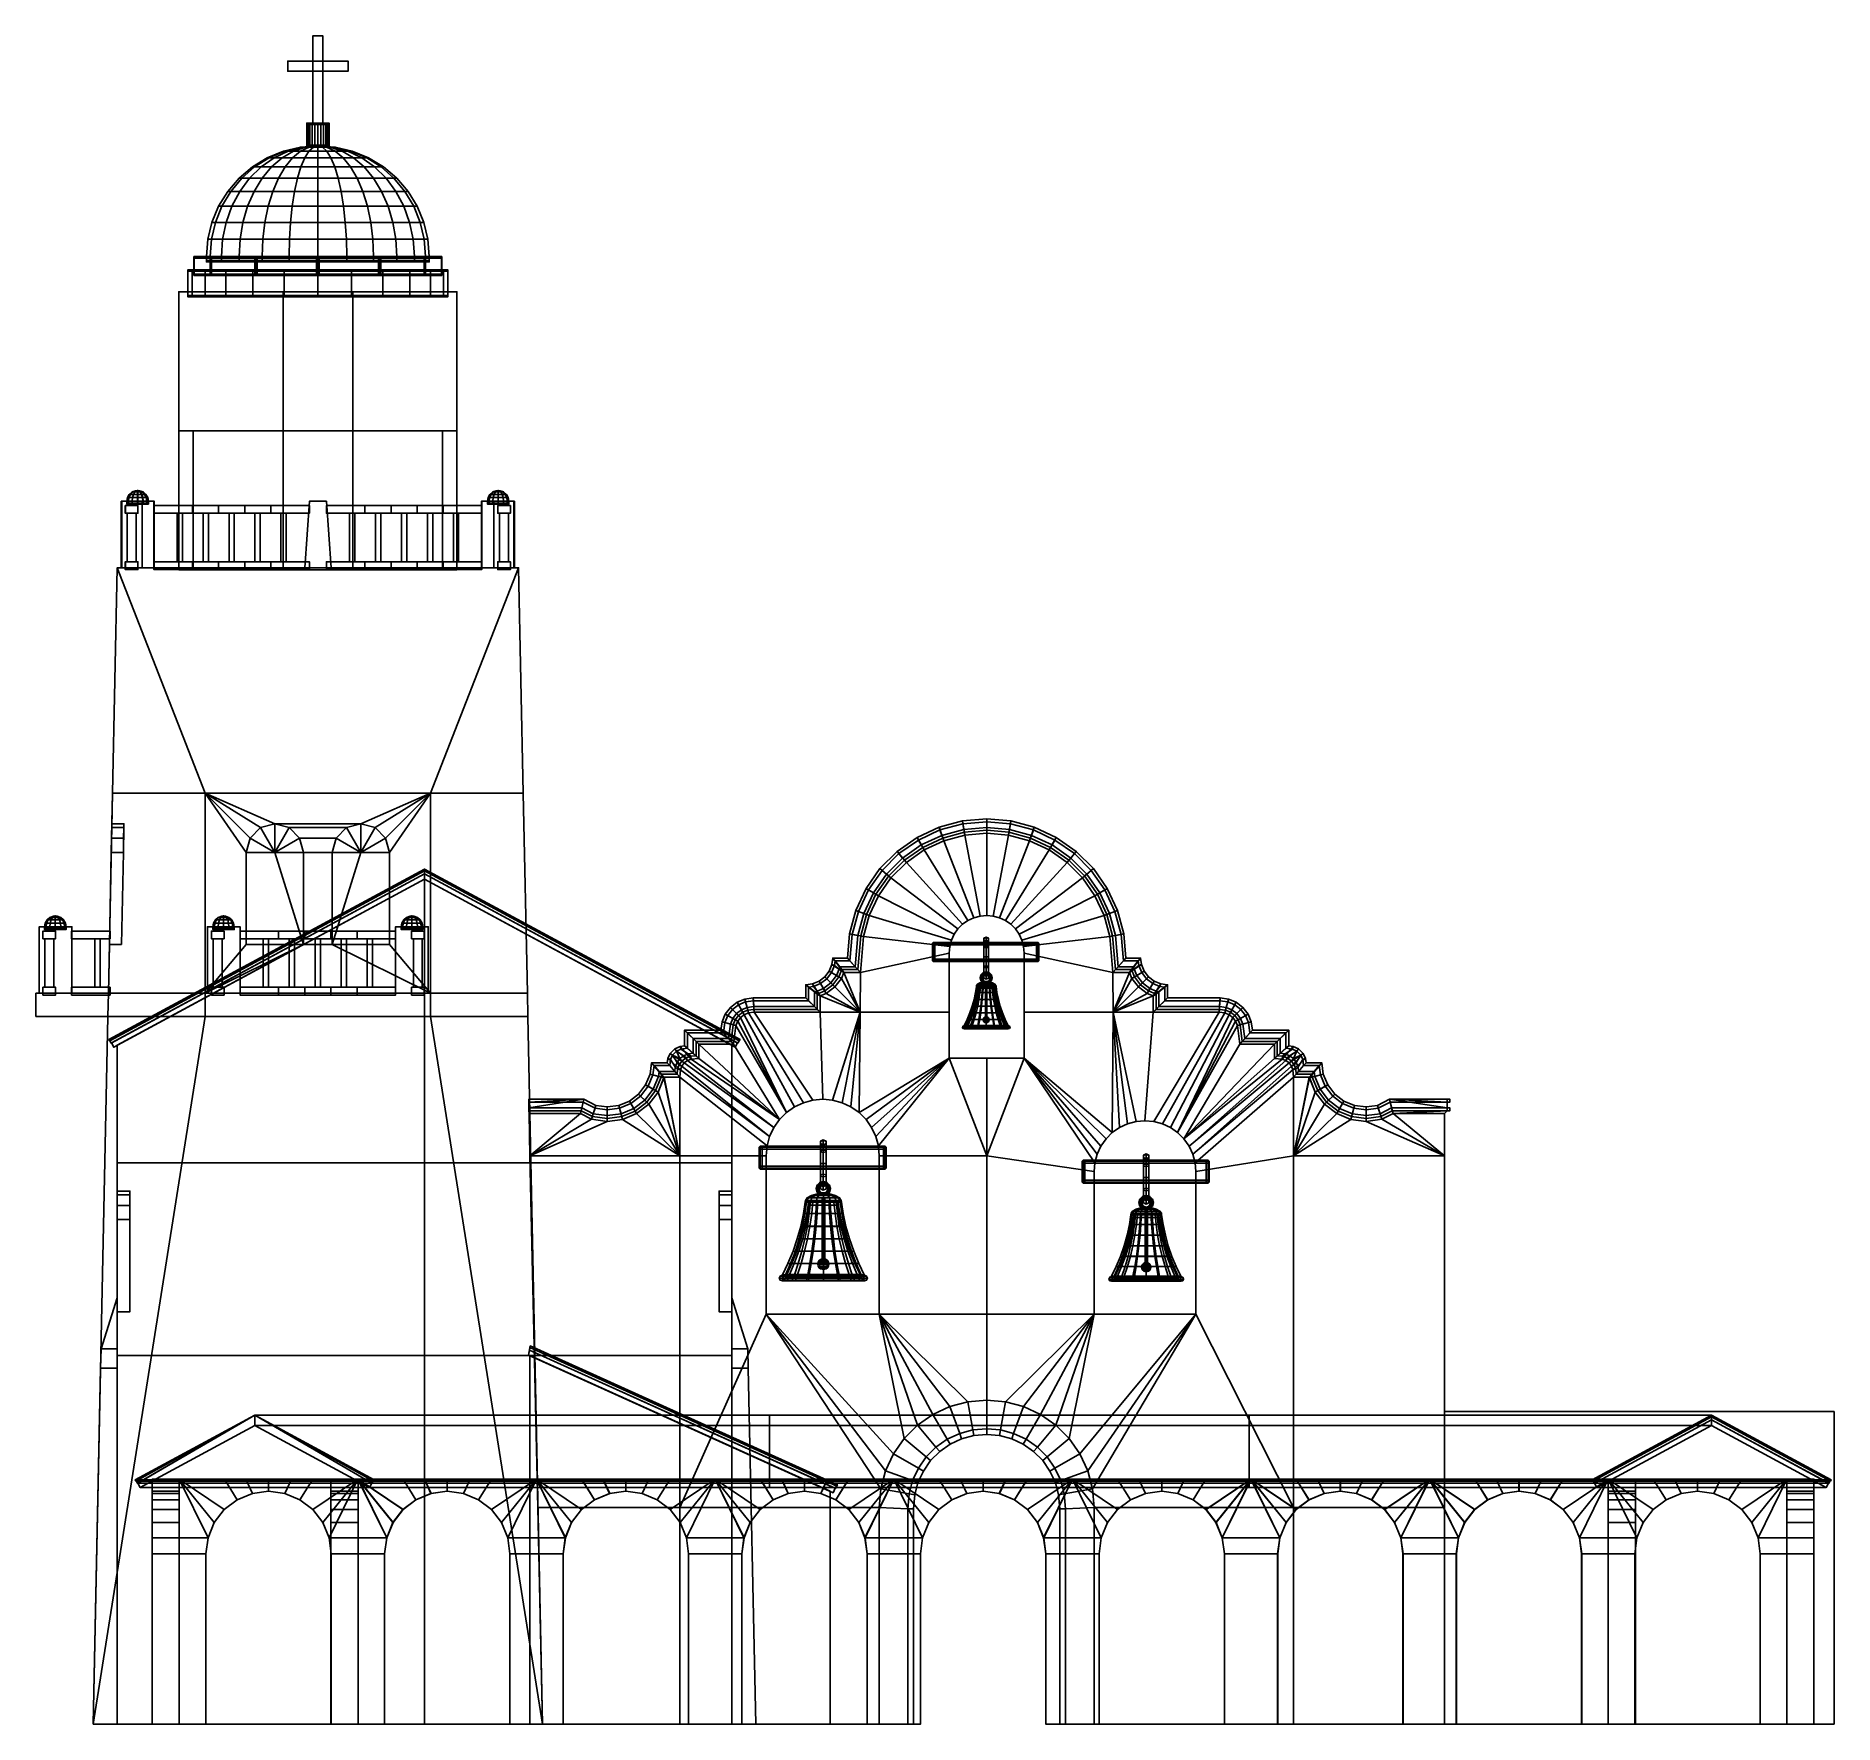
# Model space of a CAD drawing. Header units: metres. Extents: x -14.1 to 14.1, y -13.2 to 13.2.
import ezdxf

# ---------------------------------------------------------------- set-up
doc = ezdxf.new("R2010")
doc.units = ezdxf.units.M

msp = doc.modelspace()

# ---------------------------------------------------------------- linework, layer by layer
at = {"layer": 'archroof', "color": 8}
for points in [[(-10.6465, -8.37865, -18.0318), (-2.58892, -8.37861, -18.0319), (-2.58892, -9.38961, -19.9018), (-12.5165, -9.38964, -19.9018)], [(-12.5165, -9.38964, -19.9018), (-12.5165, -9.38964, -14.3927), (-10.6465, -8.37865, -14.3927), (-10.6465, -8.37865, -18.0318)], [(-12.5165, -9.38964, -14.3927), (-12.5165, -9.38964, -9.43688), (-10.6465, -8.37865, -9.43688), (-10.6465, -8.37865, -14.3927)], [(-8.77657, -9.38962, -16.1619), (-2.58892, -9.3896, -16.1619), (-2.58892, -8.37861, -18.0319), (-10.6465, -8.37865, -18.0318)], [(-10.6465, -8.37865, -18.0318), (-10.6465, -8.37865, -14.3927), (-8.77657, -9.38962, -14.3927), (-8.77657, -9.38962, -16.1619)], [(-10.6465, -8.37865, -14.3927), (-10.6465, -8.37865, -9.43688), (-8.77657, -9.38962, -9.43688), (-8.77657, -9.38962, -14.3927)], [(-2.58892, -9.3896, -16.1619), (4.91763, -9.38958, -16.1619), (4.91763, -8.37861, -18.0319), (-2.58892, -8.37861, -18.0319)], [(-2.58892, -8.37861, -18.0319), (4.91763, -8.37861, -18.0319), (4.91763, -9.38958, -19.9018), (-2.58892, -9.38961, -19.9018)], [(4.91763, -9.38958, -16.1619), (10.2843, -9.38956, -16.1619), (12.1543, -8.37856, -18.0319), (4.91763, -8.37861, -18.0319)], [(4.91763, -8.37861, -18.0319), (12.1543, -8.37856, -18.0319), (14.0242, -9.38956, -19.9018), (4.91763, -9.38958, -19.9018)], [(12.1543, -8.37856, 17.1261), (10.2843, -9.38956, 17.1261), (10.2956, -9.41036, 17.1261), (12.1543, -8.40549, 17.1261)], [(10.2843, -9.38956, 9.61954), (10.2843, -9.38956, 17.1261), (12.1543, -8.37856, 17.1261), (12.1543, -8.37856, 9.61954)], [(12.1543, -8.37856, 9.61954), (12.1543, -8.37856, 2.11299), (10.2843, -9.38956, 2.11299), (10.2843, -9.38956, 9.61954)], [(12.1543, -8.37856, 2.11299), (12.1543, -8.37856, -5.39355), (10.2843, -9.38956, -5.39355), (10.2843, -9.38956, 2.11299)], [(12.1543, -8.37856, -5.39355), (12.1543, -8.37856, -11.7127), (10.2843, -9.38956, -11.7127), (10.2843, -9.38956, -5.39355)], [(12.1543, -8.37856, -11.7127), (12.1543, -8.37856, -18.0319), (10.2843, -9.38956, -16.1619), (10.2843, -9.38956, -11.7127)], [(12.1543, -8.40549, 17.1261), (10.2956, -9.41036, 17.1261), (10.2995, -9.40825, 17.1216), (12.1543, -8.40549, 17.1216)], [(12.1543, -8.40549, 17.1261), (14.013, -9.41036, 17.1261), (14.0242, -9.38956, 17.1261), (12.1543, -8.37856, 17.1261)], [(12.1543, -8.37856, 9.61954), (12.1543, -8.37856, 17.1261), (14.0242, -9.38956, 17.1261), (14.0242, -9.38956, 9.61954)], [(14.0242, -9.38956, 9.61954), (14.0242, -9.38956, 2.11299), (12.1543, -8.37856, 2.11299), (12.1543, -8.37856, 9.61954)], [(14.0242, -9.38956, 2.11299), (14.0242, -9.38956, -5.39355), (12.1543, -8.37856, -5.39355), (12.1543, -8.37856, 2.11299)], [(14.0242, -9.38956, -5.39355), (14.0242, -9.38956, -11.7127), (12.1543, -8.37856, -11.7127), (12.1543, -8.37856, -5.39355)], [(14.0242, -9.38956, -11.7127), (14.0242, -9.38956, -19.9018), (12.1543, -8.37856, -18.0319), (12.1543, -8.37856, -11.7127)], [(12.1543, -8.40549, 17.1216), (14.0091, -9.40825, 17.1216), (14.013, -9.41036, 17.1261), (12.1543, -8.40549, 17.1261)], [(-12.5165, -9.38964, -19.9018), (-2.58892, -9.38961, -19.9018), (-2.58892, -9.4104, -19.8905), (-12.5052, -9.41044, -19.8905)], [(-12.5052, -9.41044, -19.8905), (-12.5052, -9.41044, -14.3927), (-12.5165, -9.38964, -14.3927), (-12.5165, -9.38964, -19.9018)], [(-12.5052, -9.41044, -14.3927), (-12.5052, -9.41044, -9.43688), (-12.5165, -9.38964, -9.43688), (-12.5165, -9.38964, -14.3927)], [(-12.5052, -9.41044, -19.8905), (-2.58892, -9.4104, -19.8905), (-2.58892, -9.4083, -19.8866), (-12.5013, -9.40833, -19.8866)], [(-12.5013, -9.40833, -19.8866), (-12.5013, -9.40833, -14.3927), (-12.5052, -9.41044, -14.3927), (-12.5052, -9.41044, -19.8905)], [(-12.5013, -9.40833, -14.3927), (-12.5013, -9.40833, -9.43688), (-12.5052, -9.41044, -9.43688), (-12.5052, -9.41044, -14.3927)], [(-8.79175, -9.40831, -16.1771), (-2.58892, -9.40829, -16.1771), (-2.58892, -9.41039, -16.1731), (-8.78782, -9.41041, -16.1731)], [(-8.78782, -9.41041, -16.1731), (-8.78782, -9.41041, -14.3927), (-8.79175, -9.40831, -14.3927), (-8.79175, -9.40831, -16.1771)], [(-8.78782, -9.41041, -14.3927), (-8.78782, -9.41041, -9.43688), (-8.79175, -9.40831, -9.43688), (-8.79175, -9.40831, -14.3927)], [(-8.78782, -9.41041, -16.1731), (-2.58892, -9.41039, -16.1731), (-2.58892, -9.3896, -16.1619), (-8.77657, -9.38962, -16.1619)], [(-8.77657, -9.38962, -16.1619), (-8.77657, -9.38962, -14.3927), (-8.78782, -9.41041, -14.3927), (-8.78782, -9.41041, -16.1731)], [(-8.77657, -9.38962, -14.3927), (-8.77657, -9.38962, -9.43688), (-8.78782, -9.41041, -9.43688), (-8.78782, -9.41041, -14.3927)], [(-2.58892, -9.41039, -16.1731), (4.91763, -9.41037, -16.1731), (4.91763, -9.38958, -16.1619), (-2.58892, -9.3896, -16.1619)], [(-2.58892, -9.38961, -19.9018), (4.91763, -9.38958, -19.9018), (4.91763, -9.41038, -19.8905), (-2.58892, -9.4104, -19.8905)], [(-2.58892, -9.40829, -16.1771), (4.91763, -9.40827, -16.1771), (4.91763, -9.41037, -16.1731), (-2.58892, -9.41039, -16.1731)], [(-2.58892, -9.4104, -19.8905), (4.91763, -9.41038, -19.8905), (4.91763, -9.40828, -19.8866), (-2.58892, -9.4083, -19.8866)], [(10.2843, -9.38956, -16.1619), (4.91763, -9.38958, -16.1619), (4.91763, -9.41037, -16.1731), (10.2956, -9.41036, -16.1731)], [(4.91763, -9.41038, -19.8905), (4.91763, -9.38958, -19.9018), (14.0242, -9.38956, -19.9018), (14.013, -9.41036, -19.8906)], [(4.91763, -9.40827, -16.1771), (10.2995, -9.40825, -16.1771), (10.2956, -9.41036, -16.1731), (4.91763, -9.41037, -16.1731)], [(4.91763, -9.41038, -19.8905), (14.013, -9.41036, -19.8906), (14.0091, -9.40825, -19.8866), (4.91763, -9.40828, -19.8866)], [(10.2956, -9.41036, 17.1261), (10.2843, -9.38956, 17.1261), (10.2843, -9.38956, 9.61954), (10.2956, -9.41036, 9.61954)], [(10.2843, -9.38956, 9.61954), (10.2843, -9.38956, 2.11299), (10.2956, -9.41036, 2.11299), (10.2956, -9.41036, 9.61954)], [(10.2843, -9.38956, 2.11299), (10.2843, -9.38956, -5.39355), (10.2956, -9.41036, -5.39355), (10.2956, -9.41036, 2.11299)], [(10.2956, -9.41036, -11.7127), (10.2956, -9.41036, -5.39355), (10.2843, -9.38956, -5.39355), (10.2843, -9.38956, -11.7127)], [(10.2843, -9.38956, -11.7127), (10.2843, -9.38956, -16.1619), (10.2956, -9.41036, -16.1731), (10.2956, -9.41036, -11.7127)], [(10.2995, -9.40825, 9.61954), (10.2995, -9.40825, 17.1216), (10.2956, -9.41036, 17.1261), (10.2956, -9.41036, 9.61954)], [(10.2956, -9.41036, 9.61954), (10.2956, -9.41036, 2.11299), (10.2995, -9.40825, 2.11299), (10.2995, -9.40825, 9.61954)], [(10.2956, -9.41036, 2.11299), (10.2956, -9.41036, -5.39355), (10.2995, -9.40825, -5.39355), (10.2995, -9.40825, 2.11299)], [(10.2956, -9.41036, -5.39355), (10.2956, -9.41036, -11.7127), (10.2995, -9.40825, -11.7127), (10.2995, -9.40825, -5.39355)], [(10.2956, -9.41036, -11.7127), (10.2956, -9.41036, -16.1731), (10.2995, -9.40825, -16.1771), (10.2995, -9.40825, -11.7127)], [(14.013, -9.41036, 9.61954), (14.013, -9.41036, 17.1261), (14.0091, -9.40825, 17.1216), (14.0091, -9.40825, 9.61954)], [(14.0091, -9.40825, 9.61954), (14.0091, -9.40825, 2.11299), (14.013, -9.41036, 2.11299), (14.013, -9.41036, 9.61954)], [(14.0091, -9.40825, 2.11299), (14.0091, -9.40825, -5.39355), (14.013, -9.41036, -5.39355), (14.013, -9.41036, 2.11299)], [(14.0091, -9.40825, -5.39355), (14.0091, -9.40825, -11.7127), (14.013, -9.41036, -11.7127), (14.013, -9.41036, -5.39355)], [(14.0091, -9.40825, -11.7127), (14.0091, -9.40825, -19.8866), (14.013, -9.41036, -19.8906), (14.013, -9.41036, -11.7127)], [(14.013, -9.41036, 9.61954), (14.0242, -9.38956, 9.61954), (14.0242, -9.38956, 17.1261), (14.013, -9.41036, 17.1261)], [(14.013, -9.41036, 9.61954), (14.013, -9.41036, 2.11299), (14.0242, -9.38956, 2.11299), (14.0242, -9.38956, 9.61954)], [(14.013, -9.41036, 2.11299), (14.013, -9.41036, -5.39355), (14.0242, -9.38956, -5.39355), (14.0242, -9.38956, 2.11299)], [(14.013, -9.41036, -11.7127), (14.0242, -9.38956, -11.7127), (14.0242, -9.38956, -5.39355), (14.013, -9.41036, -5.39355)], [(14.013, -9.41036, -11.7127), (14.013, -9.41036, -19.8906), (14.0242, -9.38956, -19.9018), (14.0242, -9.38956, -11.7127)]]:
    msp.add_3dface(points, dxfattribs=at)
at = {"layer": 'archwall', "color": 33}
for points in [[(7.97574, -13.2146, 17.553), (14.0705, -13.2146, 17.553), (14.0705, -8.32261, 17.553), (7.97574, -8.32261, 17.553)], [(7.97574, -8.32261, 17.553), (14.0705, -8.32261, 17.553), (14.0705, -8.32261, 17.1251), (7.97574, -8.32261, 17.1251)], [(7.97574, -13.2146, 17.1251), (7.97574, -13.2146, 17.553), (7.97574, -8.32261, 17.553), (7.97574, -8.32261, 17.1251)], [(7.97574, -8.32261, 17.1251), (14.0705, -8.32261, 17.1251), (14.0705, -13.2146, 17.1251), (7.97574, -13.2146, 17.1251)], [(14.0705, -8.32261, 17.1251), (14.0705, -8.32261, 17.553), (14.0705, -13.2146, 17.553), (14.0705, -13.2146, 17.1251)], [(-11.8272, -9.37907, -19.6369), (-12.2517, -9.37907, -19.6369), (-12.2518, -9.37907, -19.2123), (-11.8271, -9.37907, -19.2123)], [(-12.2518, -10.2973, -19.2123), (-12.2518, -9.37907, -19.2123), (-12.2517, -9.37907, -19.6369), (-12.2517, -10.2973, -19.6369)], [(-12.2518, -10.2973, -19.2123), (-12.2518, -10.2973, -18.762), (-12.2518, -9.37907, -19.2123)], [(-12.2518, -10.0607, -18.6639), (-12.2518, -9.37907, -19.2123), (-12.2518, -10.2973, -18.762)], [(-12.2518, -9.8576, -18.5081), (-12.2518, -9.37907, -19.2123), (-12.2518, -10.0607, -18.6639)], [(-12.2518, -9.70174, -18.305), (-12.2518, -9.37908, -18.5064), (-12.2518, -9.37907, -19.2123), (-12.2518, -9.8576, -18.5081)], [(-12.2518, -9.37907, -19.2123), (-12.2518, -9.37908, -18.5064), (-11.8271, -9.37908, -18.5064), (-11.8271, -9.37907, -19.2123)], [(-12.2518, -9.8576, -14.3256), (-12.2518, -9.37907, -13.6214), (-12.2518, -9.37908, -14.3273), (-12.2518, -9.70174, -14.5288)], [(-12.2518, -10.0607, -14.1698), (-12.2518, -9.37907, -13.6214), (-12.2518, -9.8576, -14.3256)], [(-12.2518, -10.2973, -14.0718), (-12.2518, -9.37907, -13.6214), (-12.2518, -10.0607, -14.1698)], [(-12.2518, -10.2973, -13.1711), (-12.2518, -9.37907, -13.6214), (-12.2518, -10.2973, -14.0718)], [(-12.2518, -9.37907, -13.6214), (-12.2518, -9.37908, -12.9156), (-11.8271, -9.37908, -12.9156), (-11.8271, -9.37907, -13.6214)], [(-12.2518, -9.70174, -12.7141), (-12.2518, -9.37908, -12.9156), (-12.2518, -9.37907, -13.6214), (-12.2518, -9.8576, -12.9172)], [(-12.2518, -9.8576, -12.9172), (-12.2518, -9.37907, -13.6214), (-12.2518, -10.0607, -13.073)], [(-12.2518, -10.0607, -13.073), (-12.2518, -9.37907, -13.6214), (-12.2518, -10.2973, -13.1711)], [(-11.8271, -9.37907, -13.6214), (-11.8271, -9.37908, -14.3273), (-12.2518, -9.37908, -14.3273), (-12.2518, -9.37907, -13.6214)], [(-12.2518, -9.37908, -18.1727), (-11.8271, -9.37908, -18.1727), (-11.8271, -9.37908, -18.5064), (-12.2518, -9.37908, -18.5064)], [(-12.2518, -9.60376, -18.0685), (-12.2518, -9.37908, -18.1727), (-12.2518, -9.37908, -18.5064), (-12.2518, -9.70174, -18.305)], [(-12.2518, -9.57034, -17.8146), (-12.2518, -9.37908, -17.8146), (-12.2518, -9.37908, -18.1727), (-12.2518, -9.60376, -18.0685)], [(-12.2518, -9.37908, -17.8146), (-11.8271, -9.37908, -17.8146), (-11.8271, -9.37908, -18.1727), (-12.2518, -9.37908, -18.1727)], [(-12.2518, -9.37908, -17.4565), (-11.8271, -9.37908, -17.4565), (-11.8271, -9.37908, -17.8146), (-12.2518, -9.37908, -17.8146)], [(-12.2518, -9.60376, -17.5607), (-12.2518, -9.37908, -17.4565), (-12.2518, -9.37908, -17.8146), (-12.2518, -9.57034, -17.8146)], [(-12.2518, -9.70174, -17.3242), (-12.2518, -9.37908, -17.1228), (-12.2518, -9.37908, -17.4565), (-12.2518, -9.60376, -17.5607)], [(-12.2518, -9.37908, -17.1228), (-11.8271, -9.37908, -17.1228), (-11.8271, -9.37908, -17.4565), (-12.2518, -9.37908, -17.4565)], [(-12.2518, -9.37908, -16.4169), (-11.8271, -9.37908, -16.4169), (-11.8271, -9.37908, -17.1228), (-12.2518, -9.37908, -17.1228)], [(-12.2518, -9.8576, -17.1211), (-12.2518, -9.37908, -16.4169), (-12.2518, -9.37908, -17.1228), (-12.2518, -9.70174, -17.3242)], [(-12.2518, -10.0607, -16.9653), (-12.2518, -9.37908, -16.4169), (-12.2518, -9.8576, -17.1211)], [(-12.2518, -10.2973, -16.8673), (-12.2518, -9.37908, -16.4169), (-12.2518, -10.0607, -16.9653)], [(-12.2518, -10.2973, -15.9665), (-12.2518, -9.37908, -16.4169), (-12.2518, -10.2973, -16.8673)], [(-12.2518, -9.37908, -16.4169), (-12.2518, -9.37908, -15.711), (-11.8271, -9.37908, -15.711), (-11.8271, -9.37908, -16.4169)], [(-12.2518, -9.70174, -15.5095), (-12.2518, -9.37908, -15.711), (-12.2518, -9.37908, -16.4169), (-12.2518, -9.8576, -15.7127)], [(-12.2518, -9.8576, -15.7127), (-12.2518, -9.37908, -16.4169), (-12.2518, -10.0607, -15.8685)], [(-12.2518, -10.0607, -15.8685), (-12.2518, -9.37908, -16.4169), (-12.2518, -10.2973, -15.9665)], [(-12.2518, -9.37908, -15.3772), (-11.8271, -9.37908, -15.3772), (-11.8271, -9.37908, -15.711), (-12.2518, -9.37908, -15.711)], [(-12.2518, -9.37908, -15.0192), (-11.8271, -9.37908, -15.0192), (-11.8271, -9.37908, -15.3772), (-12.2518, -9.37908, -15.3772)], [(-12.2518, -9.57034, -15.0192), (-12.2518, -9.37908, -15.0192), (-12.2518, -9.37908, -15.3772), (-12.2518, -9.60376, -15.273)], [(-12.2518, -9.60376, -15.273), (-12.2518, -9.37908, -15.3772), (-12.2518, -9.37908, -15.711), (-12.2518, -9.70174, -15.5095)], [(-12.2518, -9.60376, -14.7653), (-12.2518, -9.37908, -14.661), (-12.2518, -9.37908, -15.0192), (-12.2518, -9.57034, -15.0192)], [(-12.2518, -9.37908, -14.661), (-11.8271, -9.37908, -14.661), (-11.8271, -9.37908, -15.0192), (-12.2518, -9.37908, -15.0192)], [(-12.2518, -9.37908, -14.3273), (-11.8271, -9.37908, -14.3273), (-11.8271, -9.37908, -14.661), (-12.2518, -9.37908, -14.661)], [(-12.2518, -9.70174, -14.5288), (-12.2518, -9.37908, -14.3273), (-12.2518, -9.37908, -14.661), (-12.2518, -9.60376, -14.7653)], [(-12.2518, -9.37908, -12.5818), (-11.8271, -9.37908, -12.5818), (-11.8271, -9.37908, -12.9156), (-12.2518, -9.37908, -12.9156)], [(-12.2518, -9.37908, -12.2237), (-11.8271, -9.37908, -12.2237), (-11.8271, -9.37908, -12.5818), (-12.2518, -9.37908, -12.5818)], [(-12.2518, -9.57034, -12.2237), (-12.2518, -9.37908, -12.2237), (-12.2518, -9.37908, -12.5818), (-12.2518, -9.60376, -12.4775)], [(-12.2518, -9.60376, -12.4775), (-12.2518, -9.37908, -12.5818), (-12.2518, -9.37908, -12.9156), (-12.2518, -9.70174, -12.7141)], [(-12.2518, -9.60376, -11.9698), (-12.2518, -9.37908, -11.8656), (-12.2518, -9.37908, -12.2237), (-12.2518, -9.57034, -12.2237)], [(-12.2518, -9.37908, -11.8656), (-11.8271, -9.37908, -11.8656), (-11.8271, -9.37908, -12.2237), (-12.2518, -9.37908, -12.2237)], [(-12.2518, -9.37908, -11.5319), (-11.8271, -9.37908, -11.5319), (-11.8271, -9.37908, -11.8656), (-12.2518, -9.37908, -11.8656)], [(-12.2518, -9.70174, -11.7333), (-12.2518, -9.37908, -11.5319), (-12.2518, -9.37908, -11.8656), (-12.2518, -9.60376, -11.9698)], [(-12.2518, -9.8576, -11.5302), (-12.2518, -9.37908, -10.826), (-12.2518, -9.37908, -11.5319), (-12.2518, -9.70174, -11.7333)], [(-12.2518, -10.0607, -11.3744), (-12.2518, -9.37908, -10.826), (-12.2518, -9.8576, -11.5302)], [(-12.2518, -10.2973, -11.2764), (-12.2518, -9.37908, -10.826), (-12.2518, -10.0607, -11.3744)], [(-12.2518, -10.2973, -10.826), (-12.2518, -9.37908, -10.826), (-12.2518, -10.2973, -11.2764)], [(-11.8271, -9.37908, -10.826), (-11.8271, -9.37908, -11.5319), (-12.2518, -9.37908, -11.5319), (-12.2518, -9.37908, -10.826)], [(-12.2518, -9.37908, -10.826), (-12.2518, -9.37908, -9.43688), (-11.8271, -9.37908, -9.43688), (-11.8271, -9.37908, -10.826)], [(-11.8271, -10.2973, -9.43688), (-11.8271, -9.37908, -9.43688), (-12.2518, -9.37908, -9.43688), (-12.2518, -10.2973, -9.43688)], [(-12.2518, -10.2973, -10.826), (-12.2518, -10.2973, -9.43688), (-12.2518, -9.37908, -9.43688), (-12.2518, -9.37908, -10.826)], [(-11.8272, -10.2973, -19.6369), (-12.2517, -10.2973, -19.6369), (-12.2517, -9.37907, -19.6369), (-11.8272, -9.37907, -19.6369)], [(-11.1231, -9.8576, -19.6369), (-11.8272, -9.37907, -19.6369), (-11.1214, -9.37908, -19.6369), (-10.9199, -9.70174, -19.6369)], [(-11.2789, -10.0607, -19.6369), (-11.8272, -9.37907, -19.6369), (-11.1231, -9.8576, -19.6369)], [(-11.3769, -10.2973, -19.6369), (-11.8272, -9.37907, -19.6369), (-11.2789, -10.0607, -19.6369)], [(-11.8272, -9.37907, -19.6369), (-11.3769, -10.2973, -19.6369), (-11.8272, -10.2973, -19.6369)], [(-11.8271, -9.37907, -19.2123), (-11.1214, -9.37908, -19.2122), (-11.1214, -9.37908, -19.6369), (-11.8272, -9.37907, -19.6369)], [(-11.8271, -10.2973, -19.2123), (-11.3769, -10.2973, -19.2122), (-11.8271, -9.37907, -19.2123)], [(-11.2789, -10.0607, -19.2122), (-11.8271, -9.37907, -19.2123), (-11.3769, -10.2973, -19.2122)], [(-11.1231, -9.8576, -19.2122), (-11.8271, -9.37907, -19.2123), (-11.2789, -10.0607, -19.2122)], [(-10.9199, -9.70174, -19.2122), (-11.1214, -9.37908, -19.2122), (-11.8271, -9.37907, -19.2123), (-11.1231, -9.8576, -19.2122)], [(-11.8271, -9.37907, -19.2123), (-11.8271, -10.2973, -18.762), (-11.8271, -10.2973, -19.2123)], [(-11.8271, -9.8576, -18.5081), (-11.8271, -9.37907, -19.2123), (-11.8271, -9.37908, -18.5064), (-11.8271, -9.70174, -18.305)], [(-11.8271, -10.0607, -18.6639), (-11.8271, -9.37907, -19.2123), (-11.8271, -9.8576, -18.5081)], [(-11.8271, -10.2973, -18.762), (-11.8271, -9.37907, -19.2123), (-11.8271, -10.0607, -18.6639)], [(-11.8271, -10.2973, -14.0718), (-11.8271, -9.37907, -13.6214), (-11.8271, -10.2973, -13.1711)], [(-11.8271, -10.2973, -13.1711), (-11.8271, -9.37907, -13.6214), (-11.8271, -10.0607, -13.073)], [(-11.8271, -10.0607, -13.073), (-11.8271, -9.37907, -13.6214), (-11.8271, -9.8576, -12.9172)], [(-11.8271, -9.8576, -12.9172), (-11.8271, -9.37907, -13.6214), (-11.8271, -9.37908, -12.9156), (-11.8271, -9.70174, -12.7141)], [(-11.8271, -9.70174, -14.5288), (-11.8271, -9.37908, -14.3273), (-11.8271, -9.37907, -13.6214), (-11.8271, -9.8576, -14.3256)], [(-11.8271, -9.8576, -14.3256), (-11.8271, -9.37907, -13.6214), (-11.8271, -10.0607, -14.1698)], [(-11.8271, -10.0607, -14.1698), (-11.8271, -9.37907, -13.6214), (-11.8271, -10.2973, -14.0718)], [(-11.8271, -9.70174, -18.305), (-11.8271, -9.37908, -18.5064), (-11.8271, -9.37908, -18.1727), (-11.8271, -9.60376, -18.0685)], [(-11.8271, -9.60376, -18.0685), (-11.8271, -9.37908, -18.1727), (-11.8271, -9.37908, -17.8146), (-11.8271, -9.57034, -17.8146)], [(-11.8271, -9.57034, -17.8146), (-11.8271, -9.37908, -17.8146), (-11.8271, -9.37908, -17.4565), (-11.8271, -9.60376, -17.5607)], [(-11.8271, -9.60376, -17.5607), (-11.8271, -9.37908, -17.4565), (-11.8271, -9.37908, -17.1228), (-11.8271, -9.70174, -17.3242)], [(-11.8271, -9.70174, -17.3242), (-11.8271, -9.37908, -17.1228), (-11.8271, -9.37908, -16.4169), (-11.8271, -9.8576, -17.1211)], [(-11.8271, -10.2973, -16.8673), (-11.8271, -9.37908, -16.4169), (-11.8271, -10.2973, -15.9665)], [(-11.8271, -10.2973, -15.9665), (-11.8271, -9.37908, -16.4169), (-11.8271, -10.0607, -15.8685)], [(-11.8271, -10.0607, -15.8685), (-11.8271, -9.37908, -16.4169), (-11.8271, -9.8576, -15.7127)], [(-11.8271, -9.8576, -15.7127), (-11.8271, -9.37908, -16.4169), (-11.8271, -9.37908, -15.711), (-11.8271, -9.70174, -15.5095)], [(-11.8271, -10.0607, -16.9653), (-11.8271, -9.37908, -16.4169), (-11.8271, -10.2973, -16.8673)], [(-11.8271, -9.8576, -17.1211), (-11.8271, -9.37908, -16.4169), (-11.8271, -10.0607, -16.9653)], [(-11.8271, -9.70174, -15.5095), (-11.8271, -9.37908, -15.711), (-11.8271, -9.37908, -15.3772), (-11.8271, -9.60376, -15.273)], [(-11.8271, -9.60376, -15.273), (-11.8271, -9.37908, -15.3772), (-11.8271, -9.37908, -15.0192), (-11.8271, -9.57034, -15.0192)], [(-11.8271, -9.57034, -15.0192), (-11.8271, -9.37908, -15.0192), (-11.8271, -9.37908, -14.661), (-11.8271, -9.60376, -14.7653)], [(-11.8271, -9.60376, -14.7653), (-11.8271, -9.37908, -14.661), (-11.8271, -9.37908, -14.3273), (-11.8271, -9.70174, -14.5288)], [(-11.8271, -9.70174, -12.7141), (-11.8271, -9.37908, -12.9156), (-11.8271, -9.37908, -12.5818), (-11.8271, -9.60376, -12.4775)], [(-11.8271, -9.60376, -12.4775), (-11.8271, -9.37908, -12.5818), (-11.8271, -9.37908, -12.2237), (-11.8271, -9.57034, -12.2237)], [(-11.8271, -9.57034, -12.2237), (-11.8271, -9.37908, -12.2237), (-11.8271, -9.37908, -11.8656), (-11.8271, -9.60376, -11.9698)], [(-11.8271, -9.60376, -11.9698), (-11.8271, -9.37908, -11.8656), (-11.8271, -9.37908, -11.5319), (-11.8271, -9.70174, -11.7333)], [(-11.8271, -10.2973, -10.826), (-11.8271, -10.2973, -11.2764), (-11.8271, -9.37908, -10.826)], [(-11.8271, -10.0607, -11.3744), (-11.8271, -9.37908, -10.826), (-11.8271, -10.2973, -11.2764)], [(-11.8271, -9.8576, -11.5302), (-11.8271, -9.37908, -10.826), (-11.8271, -10.0607, -11.3744)], [(-11.8271, -9.70174, -11.7333), (-11.8271, -9.37908, -11.5319), (-11.8271, -9.37908, -10.826), (-11.8271, -9.8576, -11.5302)], [(-11.8271, -9.37908, -10.826), (-11.8271, -9.37908, -9.43688), (-11.8271, -10.2973, -9.43688), (-11.8271, -10.2973, -10.826)], [(-10.9199, -9.70174, -19.6369), (-11.1214, -9.37908, -19.6369), (-10.7876, -9.37908, -19.6369), (-10.6834, -9.60376, -19.6369)], [(-10.7876, -9.37908, -19.2122), (-10.7876, -9.37908, -19.6369), (-11.1214, -9.37908, -19.6369), (-11.1214, -9.37908, -19.2122)], [(-10.6834, -9.60376, -19.2122), (-10.7876, -9.37908, -19.2122), (-11.1214, -9.37908, -19.2122), (-10.9199, -9.70174, -19.2122)], [(-10.6834, -9.60376, -19.6369), (-10.7876, -9.37908, -19.6369), (-10.4295, -9.37908, -19.6369), (-10.4295, -9.57034, -19.6369)], [(-10.4295, -9.57034, -19.2122), (-10.4295, -9.37908, -19.2122), (-10.7876, -9.37908, -19.2122), (-10.6834, -9.60376, -19.2122)], [(-10.4295, -9.37908, -19.2122), (-10.4295, -9.37908, -19.6369), (-10.7876, -9.37908, -19.6369), (-10.7876, -9.37908, -19.2122)], [(-10.4295, -9.57034, -19.6369), (-10.4295, -9.37908, -19.6369), (-10.0714, -9.37908, -19.6369), (-10.1757, -9.60376, -19.6369)], [(-10.0714, -9.37908, -19.2122), (-10.0714, -9.37908, -19.6369), (-10.4295, -9.37908, -19.6369), (-10.4295, -9.37908, -19.2122)], [(-10.1757, -9.60376, -19.2122), (-10.0714, -9.37908, -19.2122), (-10.4295, -9.37908, -19.2122), (-10.4295, -9.57034, -19.2122)], [(-10.1757, -9.60376, -19.6369), (-10.0714, -9.37908, -19.6369), (-9.7377, -9.37908, -19.6369), (-9.93913, -9.70174, -19.6369)], [(-9.93913, -9.70174, -19.2122), (-9.7377, -9.37908, -19.2122), (-10.0714, -9.37908, -19.2122), (-10.1757, -9.60376, -19.2122)], [(-9.7377, -9.37908, -19.2122), (-9.7377, -9.37908, -19.6369), (-10.0714, -9.37908, -19.6369), (-10.0714, -9.37908, -19.2122)], [(-9.93913, -9.70174, -19.6369), (-9.7377, -9.37908, -19.6369), (-9.03178, -9.37908, -19.6369), (-9.73604, -9.8576, -19.6369)], [(-9.73604, -9.8576, -19.2122), (-9.03178, -9.37908, -19.2122), (-9.7377, -9.37908, -19.2122), (-9.93913, -9.70174, -19.2122)], [(-9.03178, -9.37908, -19.2122), (-9.03178, -9.37908, -19.6369), (-9.7377, -9.37908, -19.6369), (-9.7377, -9.37908, -19.2122)], [(-9.73604, -9.8576, -19.6369), (-9.03178, -9.37908, -19.6369), (-9.58018, -10.0607, -19.6369)], [(-9.58018, -10.0607, -19.2122), (-9.03178, -9.37908, -19.2122), (-9.73604, -9.8576, -19.2122)], [(-9.48219, -10.2973, -19.2122), (-9.03178, -9.37908, -19.2122), (-9.58018, -10.0607, -19.2122)], [(-9.58018, -10.0607, -19.6369), (-9.03178, -9.37908, -19.6369), (-9.48219, -10.2973, -19.6369)], [(-8.58141, -10.2973, -19.2122), (-9.03178, -9.37908, -19.2122), (-9.48219, -10.2973, -19.2122)], [(-9.48219, -10.2973, -19.6369), (-9.03178, -9.37908, -19.6369), (-8.58141, -10.2973, -19.6369)], [(-9.45479, -10.2973, -10.8246), (-9.45479, -10.2973, -9.43688), (-9.45479, -9.37908, -9.43688), (-9.45479, -9.37907, -10.8245)], [(-9.45479, -9.37907, -10.8245), (-9.45479, -9.37908, -9.43688), (-9.03014, -9.37908, -9.43688), (-9.03014, -9.37907, -10.8245)], [(-9.03014, -9.37907, -10.8245), (-9.03014, -9.37908, -11.5304), (-9.45479, -9.37908, -11.5304), (-9.45479, -9.37907, -10.8245)], [(-9.45479, -9.37907, -10.8245), (-9.45479, -10.2973, -11.2749), (-9.45479, -10.2973, -10.8246)], [(-9.45479, -10.2973, -11.2749), (-9.45479, -9.37907, -10.8245), (-9.45479, -10.0607, -11.3729)], [(-9.45479, -10.0607, -11.3729), (-9.45479, -9.37907, -10.8245), (-9.45479, -9.8576, -11.5287)], [(-9.45479, -9.8576, -11.5287), (-9.45479, -9.37907, -10.8245), (-9.45479, -9.37908, -11.5304), (-9.45479, -9.70174, -11.7319)], [(-9.45479, -9.37907, -16.4155), (-9.45479, -9.37908, -15.7095), (-9.03014, -9.37908, -15.7095), (-9.03014, -9.37907, -16.4155)], [(-9.45479, -9.70174, -15.5081), (-9.45479, -9.37908, -15.7095), (-9.45479, -9.37907, -16.4155), (-9.45479, -9.8576, -15.7112)], [(-9.45479, -9.8576, -15.7112), (-9.45479, -9.37907, -16.4155), (-9.45479, -10.0607, -15.8671)], [(-9.45479, -10.0607, -15.8671), (-9.45479, -9.37907, -16.4155), (-9.45479, -10.2973, -15.965)], [(-9.45479, -10.2973, -16.4154), (-9.45479, -10.2973, -15.965), (-9.45479, -9.37907, -16.4155)], [(-9.45479, -10.2973, -16.4154), (-9.45479, -9.37907, -16.4155), (-9.45468, -9.37908, -16.84), (-9.45466, -10.2973, -16.84)], [(-9.03025, -9.37907, -16.84), (-9.45468, -9.37908, -16.84), (-9.45479, -9.37907, -16.4155), (-9.03014, -9.37907, -16.4155)], [(-9.03014, -10.2973, -9.43688), (-9.03014, -9.37908, -9.43688), (-9.45479, -9.37908, -9.43688), (-9.45479, -10.2973, -9.43688)], [(-9.45479, -9.70174, -11.7319), (-9.45479, -9.37908, -11.5304), (-9.45479, -9.37908, -11.8642), (-9.45479, -9.60376, -11.9684)], [(-9.45479, -9.37908, -11.5304), (-9.03014, -9.37908, -11.5304), (-9.03014, -9.37908, -11.8642), (-9.45479, -9.37908, -11.8642)], [(-9.45479, -9.37908, -11.8642), (-9.03014, -9.37908, -11.8642), (-9.03014, -9.37908, -12.2223), (-9.45479, -9.37908, -12.2223)], [(-9.45479, -9.60376, -11.9684), (-9.45479, -9.37908, -11.8642), (-9.45479, -9.37908, -12.2223), (-9.45479, -9.57034, -12.2223)], [(-9.45479, -9.57034, -12.2223), (-9.45479, -9.37908, -12.2223), (-9.45479, -9.37908, -12.5804), (-9.45479, -9.60376, -12.4761)], [(-9.45479, -9.37908, -12.2223), (-9.03014, -9.37908, -12.2223), (-9.03014, -9.37908, -12.5804), (-9.45479, -9.37908, -12.5804)], [(-9.45479, -9.37908, -12.5804), (-9.03014, -9.37908, -12.5804), (-9.03014, -9.37908, -12.9141), (-9.45479, -9.37908, -12.9141)], [(-9.45479, -9.60376, -12.4761), (-9.45479, -9.37908, -12.5804), (-9.45479, -9.37908, -12.9141), (-9.45479, -9.70174, -12.7127)], [(-9.45479, -9.70174, -12.7127), (-9.45479, -9.37908, -12.9141), (-9.45479, -9.37908, -13.62), (-9.45479, -9.8576, -12.9157)], [(-9.45479, -9.37908, -13.62), (-9.45479, -9.37908, -12.9141), (-9.03014, -9.37908, -12.9141), (-9.03014, -9.37908, -13.62)], [(-9.45479, -10.2973, -13.1696), (-9.45479, -9.37908, -13.62), (-9.45479, -10.2973, -14.0703)], [(-9.45479, -10.0607, -13.0716), (-9.45479, -9.37908, -13.62), (-9.45479, -10.2973, -13.1696)], [(-9.45479, -9.8576, -12.9157), (-9.45479, -9.37908, -13.62), (-9.45479, -10.0607, -13.0716)], [(-9.45479, -10.0607, -14.1683), (-9.45479, -9.37908, -13.62), (-9.45479, -9.8576, -14.3242)], [(-9.45479, -10.2973, -14.0703), (-9.45479, -9.37908, -13.62), (-9.45479, -10.0607, -14.1683)], [(-9.45479, -9.8576, -14.3242), (-9.45479, -9.37908, -13.62), (-9.45479, -9.37908, -14.3258), (-9.45479, -9.70174, -14.5273)], [(-9.03014, -9.37908, -13.62), (-9.03014, -9.37908, -14.3258), (-9.45479, -9.37908, -14.3258), (-9.45479, -9.37908, -13.62)], [(-9.45479, -9.37908, -14.3258), (-9.03014, -9.37908, -14.3258), (-9.03014, -9.37908, -14.6596), (-9.45479, -9.37908, -14.6596)], [(-9.45479, -9.70174, -14.5273), (-9.45479, -9.37908, -14.3258), (-9.45479, -9.37908, -14.6596), (-9.45479, -9.60376, -14.7638)], [(-9.45479, -9.60376, -14.7638), (-9.45479, -9.37908, -14.6596), (-9.45479, -9.37908, -15.0177), (-9.45479, -9.57034, -15.0177)], [(-9.45479, -9.37908, -14.6596), (-9.03014, -9.37908, -14.6596), (-9.03014, -9.37908, -15.0177), (-9.45479, -9.37908, -15.0177)], [(-9.45479, -9.37908, -15.0177), (-9.03014, -9.37908, -15.0177), (-9.03014, -9.37908, -15.3758), (-9.45479, -9.37908, -15.3758)], [(-9.45479, -9.57034, -15.0177), (-9.45479, -9.37908, -15.0177), (-9.45479, -9.37908, -15.3758), (-9.45479, -9.60376, -15.2715)], [(-9.45479, -9.60376, -15.2715), (-9.45479, -9.37908, -15.3758), (-9.45479, -9.37908, -15.7095), (-9.45479, -9.70174, -15.5081)], [(-9.45479, -9.37908, -15.3758), (-9.03014, -9.37908, -15.3758), (-9.03014, -9.37908, -15.7095), (-9.45479, -9.37908, -15.7095)], [(-9.03023, -10.2973, -16.84), (-9.45466, -10.2973, -16.84), (-9.45468, -9.37908, -16.84), (-9.03025, -9.37907, -16.84)], [(-9.03178, -9.37908, -19.2122), (-8.3259, -9.37908, -19.2122), (-8.3259, -9.37908, -19.6369), (-9.03178, -9.37908, -19.6369)], [(-8.12447, -9.70174, -19.2122), (-8.3259, -9.37908, -19.2122), (-9.03178, -9.37908, -19.2122), (-8.32756, -9.8576, -19.2122)], [(-8.32756, -9.8576, -19.2122), (-9.03178, -9.37908, -19.2122), (-8.48342, -10.0607, -19.2122)], [(-8.48342, -10.0607, -19.2122), (-9.03178, -9.37908, -19.2122), (-8.58141, -10.2973, -19.2122)], [(-8.58141, -10.2973, -19.6369), (-9.03178, -9.37908, -19.6369), (-8.48342, -10.0607, -19.6369)], [(-8.48342, -10.0607, -19.6369), (-9.03178, -9.37908, -19.6369), (-8.32756, -9.8576, -19.6369)], [(-8.32756, -9.8576, -19.6369), (-9.03178, -9.37908, -19.6369), (-8.3259, -9.37908, -19.6369), (-8.12447, -9.70174, -19.6369)], [(-9.03014, -9.37907, -16.4155), (-8.32433, -9.37908, -16.4153), (-8.32433, -9.37908, -16.84), (-9.03025, -9.37907, -16.84)], [(-8.57984, -10.2973, -16.84), (-9.03025, -9.37907, -16.84), (-8.48185, -10.0607, -16.84)], [(-9.03025, -9.37907, -16.84), (-8.57984, -10.2973, -16.84), (-9.03023, -10.2973, -16.84)], [(-8.48185, -10.0607, -16.84), (-9.03025, -9.37907, -16.84), (-8.32603, -9.8576, -16.84)], [(-8.32603, -9.8576, -16.84), (-9.03025, -9.37907, -16.84), (-8.32433, -9.37908, -16.84), (-8.1229, -9.70174, -16.84)], [(-9.03014, -9.37907, -10.8245), (-9.03014, -9.37908, -9.43688), (-9.03014, -10.2973, -9.43688), (-9.03014, -10.2973, -10.8246)], [(-9.03014, -9.70174, -11.7319), (-9.03014, -9.37908, -11.5304), (-9.03014, -9.37907, -10.8245), (-9.03014, -9.8576, -11.5287)], [(-9.03014, -9.8576, -11.5287), (-9.03014, -9.37907, -10.8245), (-9.03014, -10.0607, -11.3729)], [(-9.03014, -10.0607, -11.3729), (-9.03014, -9.37907, -10.8245), (-9.03014, -10.2973, -11.2749)], [(-9.03014, -10.2973, -10.8246), (-9.03014, -10.2973, -11.2749), (-9.03014, -9.37907, -10.8245)], [(-9.03014, -9.8576, -15.7112), (-9.03014, -9.37907, -16.4155), (-9.03014, -9.37908, -15.7095), (-9.03014, -9.70174, -15.5081)], [(-9.03014, -9.37907, -16.4155), (-9.03014, -10.2973, -15.965), (-9.03014, -10.2973, -16.4154)], [(-9.03014, -10.2973, -15.965), (-9.03014, -9.37907, -16.4155), (-9.03014, -10.0607, -15.8671)], [(-9.03014, -10.0607, -15.8671), (-9.03014, -9.37907, -16.4155), (-9.03014, -9.8576, -15.7112)], [(-9.03014, -10.2973, -16.4154), (-8.57984, -10.2973, -16.4153), (-9.03014, -9.37907, -16.4155)], [(-8.1229, -9.70174, -16.4153), (-8.32433, -9.37908, -16.4153), (-9.03014, -9.37907, -16.4155), (-8.32603, -9.8576, -16.4153)], [(-8.32603, -9.8576, -16.4153), (-9.03014, -9.37907, -16.4155), (-8.48185, -10.0607, -16.4153)], [(-8.48185, -10.0607, -16.4153), (-9.03014, -9.37907, -16.4155), (-8.57984, -10.2973, -16.4153)], [(-9.03014, -9.60376, -11.9684), (-9.03014, -9.37908, -11.8642), (-9.03014, -9.37908, -11.5304), (-9.03014, -9.70174, -11.7319)], [(-9.03014, -9.57034, -12.2223), (-9.03014, -9.37908, -12.2223), (-9.03014, -9.37908, -11.8642), (-9.03014, -9.60376, -11.9684)], [(-9.03014, -9.60376, -12.4761), (-9.03014, -9.37908, -12.5804), (-9.03014, -9.37908, -12.2223), (-9.03014, -9.57034, -12.2223)], [(-9.03014, -9.70174, -12.7127), (-9.03014, -9.37908, -12.9141), (-9.03014, -9.37908, -12.5804), (-9.03014, -9.60376, -12.4761)], [(-9.03014, -9.8576, -12.9157), (-9.03014, -9.37908, -13.62), (-9.03014, -9.37908, -12.9141), (-9.03014, -9.70174, -12.7127)], [(-9.03014, -10.0607, -13.0716), (-9.03014, -9.37908, -13.62), (-9.03014, -9.8576, -12.9157)], [(-9.03014, -10.2973, -13.1696), (-9.03014, -9.37908, -13.62), (-9.03014, -10.0607, -13.0716)], [(-9.03014, -10.2973, -14.0703), (-9.03014, -9.37908, -13.62), (-9.03014, -10.2973, -13.1696)], [(-9.03014, -9.70174, -14.5273), (-9.03014, -9.37908, -14.3258), (-9.03014, -9.37908, -13.62), (-9.03014, -9.8576, -14.3242)], [(-9.03014, -9.8576, -14.3242), (-9.03014, -9.37908, -13.62), (-9.03014, -10.0607, -14.1683)], [(-9.03014, -10.0607, -14.1683), (-9.03014, -9.37908, -13.62), (-9.03014, -10.2973, -14.0703)], [(-9.03014, -9.60376, -14.7638), (-9.03014, -9.37908, -14.6596), (-9.03014, -9.37908, -14.3258), (-9.03014, -9.70174, -14.5273)], [(-9.03014, -9.57034, -15.0177), (-9.03014, -9.37908, -15.0177), (-9.03014, -9.37908, -14.6596), (-9.03014, -9.60376, -14.7638)], [(-9.03014, -9.60376, -15.2715), (-9.03014, -9.37908, -15.3758), (-9.03014, -9.37908, -15.0177), (-9.03014, -9.57034, -15.0177)], [(-9.03014, -9.70174, -15.5081), (-9.03014, -9.37908, -15.7095), (-9.03014, -9.37908, -15.3758), (-9.03014, -9.60376, -15.2715)], [(-7.88793, -9.60376, -19.2122), (-7.99218, -9.37908, -19.2122), (-8.3259, -9.37908, -19.2122), (-8.12447, -9.70174, -19.2122)], [(-7.99218, -9.37908, -19.2122), (-7.99218, -9.37908, -19.6369), (-8.3259, -9.37908, -19.6369), (-8.3259, -9.37908, -19.2122)], [(-8.12447, -9.70174, -19.6369), (-8.3259, -9.37908, -19.6369), (-7.99218, -9.37908, -19.6369), (-7.88793, -9.60376, -19.6369)], [(-8.1229, -9.70174, -16.84), (-8.32433, -9.37908, -16.84), (-7.99061, -9.37908, -16.84), (-7.88633, -9.60376, -16.84)], [(-7.99061, -9.37908, -16.4153), (-7.99061, -9.37908, -16.84), (-8.32433, -9.37908, -16.84), (-8.32433, -9.37908, -16.4153)], [(-7.88633, -9.60376, -16.4153), (-7.99061, -9.37908, -16.4153), (-8.32433, -9.37908, -16.4153), (-8.1229, -9.70174, -16.4153)], [(-7.63408, -9.37908, -19.2122), (-7.63408, -9.37908, -19.6369), (-7.99218, -9.37908, -19.6369), (-7.99218, -9.37908, -19.2122)], [(-7.63408, -9.57034, -19.2122), (-7.63408, -9.37908, -19.2122), (-7.99218, -9.37908, -19.2122), (-7.88793, -9.60376, -19.2122)], [(-7.88793, -9.60376, -19.6369), (-7.99218, -9.37908, -19.6369), (-7.63408, -9.37908, -19.6369), (-7.63408, -9.57034, -19.6369)], [(-7.88633, -9.60376, -16.84), (-7.99061, -9.37908, -16.84), (-7.63248, -9.37908, -16.84), (-7.63248, -9.57034, -16.84)], [(-7.63248, -9.57034, -16.4153), (-7.63248, -9.37908, -16.4153), (-7.99061, -9.37908, -16.4153), (-7.88633, -9.60376, -16.4153)], [(-7.63248, -9.37908, -16.4153), (-7.63248, -9.37908, -16.84), (-7.99061, -9.37908, -16.84), (-7.99061, -9.37908, -16.4153)], [(-7.38022, -9.60376, -19.2122), (-7.27597, -9.37908, -19.2122), (-7.63408, -9.37908, -19.2122), (-7.63408, -9.57034, -19.2122)], [(-7.27597, -9.37908, -19.2122), (-7.27597, -9.37908, -19.6369), (-7.63408, -9.37908, -19.6369), (-7.63408, -9.37908, -19.2122)], [(-7.63408, -9.57034, -19.6369), (-7.63408, -9.37908, -19.6369), (-7.27597, -9.37908, -19.6369), (-7.38022, -9.60376, -19.6369)], [(-7.63248, -9.57034, -16.84), (-7.63248, -9.37908, -16.84), (-7.27438, -9.37908, -16.84), (-7.37863, -9.60376, -16.84)], [(-7.27438, -9.37908, -16.4153), (-7.27438, -9.37908, -16.84), (-7.63248, -9.37908, -16.84), (-7.63248, -9.37908, -16.4153)], [(-7.37863, -9.60376, -16.4153), (-7.27438, -9.37908, -16.4153), (-7.63248, -9.37908, -16.4153), (-7.63248, -9.57034, -16.4153)], [(-7.14368, -9.70174, -19.2122), (-6.94225, -9.37908, -19.2122), (-7.27597, -9.37908, -19.2122), (-7.38022, -9.60376, -19.2122)], [(-7.38022, -9.60376, -19.6369), (-7.27597, -9.37908, -19.6369), (-6.94225, -9.37908, -19.6369), (-7.14368, -9.70174, -19.6369)], [(-7.37863, -9.60376, -16.84), (-7.27438, -9.37908, -16.84), (-6.94065, -9.37908, -16.84), (-7.14209, -9.70174, -16.84)], [(-7.14209, -9.70174, -16.4153), (-6.94065, -9.37908, -16.4153), (-7.27438, -9.37908, -16.4153), (-7.37863, -9.60376, -16.4153)], [(-6.94225, -9.37908, -19.2122), (-6.94225, -9.37908, -19.6369), (-7.27597, -9.37908, -19.6369), (-7.27597, -9.37908, -19.2122)], [(-6.94065, -9.37908, -16.4153), (-6.94065, -9.37908, -16.84), (-7.27438, -9.37908, -16.84), (-7.27438, -9.37908, -16.4153)], [(-6.94055, -9.8576, -19.2122), (-6.23637, -9.37907, -19.2122), (-6.94225, -9.37908, -19.2122), (-7.14368, -9.70174, -19.2122)], [(-7.14368, -9.70174, -19.6369), (-6.94225, -9.37908, -19.6369), (-6.23637, -9.37907, -19.6369), (-6.94055, -9.8576, -19.6369)], [(-7.14209, -9.70174, -16.84), (-6.94065, -9.37908, -16.84), (-6.23478, -9.37908, -16.84), (-6.939, -9.8576, -16.84)], [(-6.939, -9.8576, -16.4153), (-6.23478, -9.37908, -16.4153), (-6.94065, -9.37908, -16.4153), (-7.14209, -9.70174, -16.4153)], [(-6.23637, -9.37907, -19.6369), (-6.94225, -9.37908, -19.6369), (-6.94225, -9.37908, -19.2122), (-6.23637, -9.37907, -19.2122)], [(-6.23478, -9.37908, -16.84), (-6.94065, -9.37908, -16.84), (-6.94065, -9.37908, -16.4153), (-6.23478, -9.37908, -16.4153)], [(-6.78473, -10.0607, -19.2122), (-6.23637, -9.37907, -19.2122), (-6.94055, -9.8576, -19.2122)], [(-6.94055, -9.8576, -19.6369), (-6.23637, -9.37907, -19.6369), (-6.78473, -10.0607, -19.6369)], [(-6.939, -9.8576, -16.84), (-6.23478, -9.37908, -16.84), (-6.78313, -10.0607, -16.84)], [(-6.78313, -10.0607, -16.4153), (-6.23478, -9.37908, -16.4153), (-6.939, -9.8576, -16.4153)], [(-6.68674, -10.2973, -19.2122), (-6.23637, -9.37907, -19.2122), (-6.78473, -10.0607, -19.2122)], [(-6.78473, -10.0607, -19.6369), (-6.23637, -9.37907, -19.6369), (-6.68674, -10.2973, -19.6369)], [(-6.78313, -10.0607, -16.84), (-6.23478, -9.37908, -16.84), (-6.68514, -10.2973, -16.84)], [(-6.68514, -10.2973, -16.4153), (-6.23478, -9.37908, -16.4153), (-6.78313, -10.0607, -16.4153)], [(-6.68674, -10.2973, -19.6369), (-6.23637, -9.37907, -19.6369), (-5.78596, -10.2973, -19.6369)], [(-5.78596, -10.2973, -19.2122), (-6.23637, -9.37907, -19.2122), (-6.68674, -10.2973, -19.2122)], [(-6.68514, -10.2973, -16.84), (-6.23478, -9.37908, -16.84), (-5.78441, -10.2973, -16.84)], [(-5.78441, -10.2973, -16.4153), (-6.23478, -9.37908, -16.4153), (-6.68514, -10.2973, -16.4153)], [(-5.53216, -9.8576, -19.6369), (-6.23637, -9.37907, -19.6369), (-5.53046, -9.37908, -19.6369), (-5.32902, -9.70174, -19.6369)], [(-5.68797, -10.0607, -19.6369), (-6.23637, -9.37907, -19.6369), (-5.53216, -9.8576, -19.6369)], [(-5.78596, -10.2973, -19.6369), (-6.23637, -9.37907, -19.6369), (-5.68797, -10.0607, -19.6369)], [(-5.68797, -10.0607, -19.2122), (-6.23637, -9.37907, -19.2122), (-5.78596, -10.2973, -19.2122)], [(-5.53216, -9.8576, -19.2122), (-6.23637, -9.37907, -19.2122), (-5.68797, -10.0607, -19.2122)], [(-5.32902, -9.70174, -19.2122), (-5.53046, -9.37908, -19.2122), (-6.23637, -9.37907, -19.2122), (-5.53216, -9.8576, -19.2122)], [(-6.23637, -9.37907, -19.2122), (-5.53046, -9.37908, -19.2122), (-5.53046, -9.37908, -19.6369), (-6.23637, -9.37907, -19.6369)], [(-5.68642, -10.0607, -16.4153), (-6.23478, -9.37908, -16.4153), (-5.78441, -10.2973, -16.4153)], [(-5.53056, -9.8576, -16.4153), (-6.23478, -9.37908, -16.4153), (-5.68642, -10.0607, -16.4153)], [(-5.32747, -9.70174, -16.4153), (-5.52891, -9.37908, -16.4153), (-6.23478, -9.37908, -16.4153), (-5.53056, -9.8576, -16.4153)], [(-6.23478, -9.37908, -16.4153), (-5.52891, -9.37908, -16.4153), (-5.52891, -9.37908, -16.84), (-6.23478, -9.37908, -16.84)], [(-5.53056, -9.8576, -16.84), (-6.23478, -9.37908, -16.84), (-5.52891, -9.37908, -16.84), (-5.32747, -9.70174, -16.84)], [(-5.68642, -10.0607, -16.84), (-6.23478, -9.37908, -16.84), (-5.53056, -9.8576, -16.84)], [(-5.78441, -10.2973, -16.84), (-6.23478, -9.37908, -16.84), (-5.68642, -10.0607, -16.84)], [(-5.32902, -9.70174, -19.6369), (-5.53046, -9.37908, -19.6369), (-5.19673, -9.37908, -19.6369), (-5.09246, -9.60376, -19.6369)], [(-5.19673, -9.37908, -19.2122), (-5.19673, -9.37908, -19.6369), (-5.53046, -9.37908, -19.6369), (-5.53046, -9.37908, -19.2122)], [(-5.09246, -9.60376, -19.2122), (-5.19673, -9.37908, -19.2122), (-5.53046, -9.37908, -19.2122), (-5.32902, -9.70174, -19.2122)], [(-5.19518, -9.37908, -16.4153), (-5.19518, -9.37908, -16.84), (-5.52891, -9.37908, -16.84), (-5.52891, -9.37908, -16.4153)], [(-5.09094, -9.60376, -16.4153), (-5.19518, -9.37908, -16.4153), (-5.52891, -9.37908, -16.4153), (-5.32747, -9.70174, -16.4153)], [(-5.32747, -9.70174, -16.84), (-5.52891, -9.37908, -16.84), (-5.19518, -9.37908, -16.84), (-5.09094, -9.60376, -16.84)], [(-5.09246, -9.60376, -19.6369), (-5.19673, -9.37908, -19.6369), (-4.8386, -9.37908, -19.6369), (-4.8386, -9.57034, -19.6369)], [(-4.8386, -9.57034, -19.2122), (-4.8386, -9.37908, -19.2122), (-5.19673, -9.37908, -19.2122), (-5.09246, -9.60376, -19.2122)], [(-4.8386, -9.37908, -19.2122), (-4.8386, -9.37908, -19.6369), (-5.19673, -9.37908, -19.6369), (-5.19673, -9.37908, -19.2122)], [(-4.83708, -9.57034, -16.4153), (-4.83708, -9.37908, -16.4153), (-5.19518, -9.37908, -16.4153), (-5.09094, -9.60376, -16.4153)], [(-4.83708, -9.37908, -16.4153), (-4.83708, -9.37908, -16.84), (-5.19518, -9.37908, -16.84), (-5.19518, -9.37908, -16.4153)], [(-5.09094, -9.60376, -16.84), (-5.19518, -9.37908, -16.84), (-4.83708, -9.37908, -16.84), (-4.83708, -9.57034, -16.84)], [(-4.8386, -9.57034, -19.6369), (-4.8386, -9.37908, -19.6369), (-4.4805, -9.37908, -19.6369), (-4.58475, -9.60376, -19.6369)], [(-4.4805, -9.37908, -19.2122), (-4.4805, -9.37908, -19.6369), (-4.8386, -9.37908, -19.6369), (-4.8386, -9.37908, -19.2122)], [(-4.58475, -9.60376, -19.2122), (-4.4805, -9.37908, -19.2122), (-4.8386, -9.37908, -19.2122), (-4.8386, -9.57034, -19.2122)], [(-4.47898, -9.37908, -16.4153), (-4.47898, -9.37908, -16.84), (-4.83708, -9.37908, -16.84), (-4.83708, -9.37908, -16.4153)], [(-4.58323, -9.60376, -16.4153), (-4.47898, -9.37908, -16.4153), (-4.83708, -9.37908, -16.4153), (-4.83708, -9.57034, -16.4153)], [(-4.83708, -9.57034, -16.84), (-4.83708, -9.37908, -16.84), (-4.47898, -9.37908, -16.84), (-4.58323, -9.60376, -16.84)], [(-4.58475, -9.60376, -19.6369), (-4.4805, -9.37908, -19.6369), (-4.14678, -9.37908, -19.6369), (-4.34821, -9.70174, -19.6369)], [(-4.34821, -9.70174, -19.2122), (-4.14678, -9.37908, -19.2122), (-4.4805, -9.37908, -19.2122), (-4.58475, -9.60376, -19.2122)], [(-4.34669, -9.70174, -16.4153), (-4.14526, -9.37908, -16.4153), (-4.47898, -9.37908, -16.4153), (-4.58323, -9.60376, -16.4153)], [(-4.58323, -9.60376, -16.84), (-4.47898, -9.37908, -16.84), (-4.14526, -9.37908, -16.84), (-4.34669, -9.70174, -16.84)], [(-4.14678, -9.37908, -19.2122), (-4.14678, -9.37908, -19.6369), (-4.4805, -9.37908, -19.6369), (-4.4805, -9.37908, -19.2122)], [(-4.14526, -9.37908, -16.4153), (-4.14526, -9.37908, -16.84), (-4.47898, -9.37908, -16.84), (-4.47898, -9.37908, -16.4153)], [(-4.34821, -9.70174, -19.6369), (-4.14678, -9.37908, -19.6369), (-3.4409, -9.37908, -19.6369), (-4.14512, -9.8576, -19.6369)], [(-4.14512, -9.8576, -19.2122), (-3.4409, -9.37908, -19.2122), (-4.14678, -9.37908, -19.2122), (-4.34821, -9.70174, -19.2122)], [(-4.14356, -9.8576, -16.4153), (-3.43934, -9.37907, -16.4153), (-4.14526, -9.37908, -16.4153), (-4.34669, -9.70174, -16.4153)], [(-4.34669, -9.70174, -16.84), (-4.14526, -9.37908, -16.84), (-3.43934, -9.37907, -16.84), (-4.14356, -9.8576, -16.84)], [(-3.4409, -9.37908, -19.6369), (-4.14678, -9.37908, -19.6369), (-4.14678, -9.37908, -19.2122), (-3.4409, -9.37908, -19.2122)], [(-3.43934, -9.37907, -16.84), (-4.14526, -9.37908, -16.84), (-4.14526, -9.37908, -16.4153), (-3.43934, -9.37907, -16.4153)], [(-4.14512, -9.8576, -19.6369), (-3.4409, -9.37908, -19.6369), (-3.98926, -10.0607, -19.6369)], [(-3.98926, -10.0607, -19.2122), (-3.4409, -9.37908, -19.2122), (-4.14512, -9.8576, -19.2122)], [(-3.98774, -10.0607, -16.4153), (-3.43934, -9.37907, -16.4153), (-4.14356, -9.8576, -16.4153)], [(-4.14356, -9.8576, -16.84), (-3.43934, -9.37907, -16.84), (-3.98774, -10.0607, -16.84)], [(-3.98926, -10.0607, -19.6369), (-3.4409, -9.37908, -19.6369), (-3.89127, -10.2973, -19.6369)], [(-3.89127, -10.2973, -19.2122), (-3.4409, -9.37908, -19.2122), (-3.98926, -10.0607, -19.2122)], [(-3.88975, -10.2973, -16.4153), (-3.43934, -9.37907, -16.4153), (-3.98774, -10.0607, -16.4153)], [(-3.98774, -10.0607, -16.84), (-3.43934, -9.37907, -16.84), (-3.88975, -10.2973, -16.84)], [(-3.89127, -10.2973, -19.6369), (-3.4409, -9.37908, -19.6369), (-2.99054, -10.2973, -19.6369)], [(-2.99054, -10.2973, -19.2122), (-3.4409, -9.37908, -19.2122), (-3.89127, -10.2973, -19.2122)], [(-2.98897, -10.2973, -16.4153), (-3.43934, -9.37907, -16.4153), (-3.88975, -10.2973, -16.4153)], [(-3.88975, -10.2973, -16.84), (-3.43934, -9.37907, -16.84), (-2.98897, -10.2973, -16.84)], [(-2.73669, -9.8576, -19.6369), (-3.4409, -9.37908, -19.6369), (-2.73503, -9.37908, -19.6369), (-2.5336, -9.70174, -19.6369)], [(-2.89255, -10.0607, -19.6369), (-3.4409, -9.37908, -19.6369), (-2.73669, -9.8576, -19.6369)], [(-2.99054, -10.2973, -19.6369), (-3.4409, -9.37908, -19.6369), (-2.89255, -10.0607, -19.6369)], [(-2.89255, -10.0607, -19.2122), (-3.4409, -9.37908, -19.2122), (-2.99054, -10.2973, -19.2122)], [(-2.73669, -9.8576, -19.2122), (-3.4409, -9.37908, -19.2122), (-2.89255, -10.0607, -19.2122)], [(-2.5336, -9.70174, -19.2122), (-2.73503, -9.37908, -19.2122), (-3.4409, -9.37908, -19.2122), (-2.73669, -9.8576, -19.2122)], [(-3.4409, -9.37908, -19.2122), (-2.73503, -9.37908, -19.2122), (-2.73503, -9.37908, -19.6369), (-3.4409, -9.37908, -19.6369)], [(-2.98897, -10.2973, -16.84), (-3.43934, -9.37907, -16.84), (-2.89098, -10.0607, -16.84)], [(-2.89098, -10.0607, -16.84), (-3.43934, -9.37907, -16.84), (-2.73516, -9.8576, -16.84)], [(-2.73516, -9.8576, -16.84), (-3.43934, -9.37907, -16.84), (-2.73346, -9.37908, -16.84), (-2.53203, -9.70174, -16.84)], [(-2.53203, -9.70174, -16.4153), (-2.73346, -9.37908, -16.4153), (-3.43934, -9.37907, -16.4153), (-2.73516, -9.8576, -16.4153)], [(-3.43934, -9.37907, -16.4153), (-2.73346, -9.37908, -16.4153), (-2.73346, -9.37908, -16.84), (-3.43934, -9.37907, -16.84)], [(-2.73516, -9.8576, -16.4153), (-3.43934, -9.37907, -16.4153), (-2.89098, -10.0607, -16.4153)], [(-2.89098, -10.0607, -16.4153), (-3.43934, -9.37907, -16.4153), (-2.98897, -10.2973, -16.4153)], [(-2.5336, -9.70174, -19.6369), (-2.73503, -9.37908, -19.6369), (-2.4013, -9.37908, -19.6369), (-2.29705, -9.60376, -19.6369)], [(-2.4013, -9.37908, -19.2122), (-2.4013, -9.37908, -19.6369), (-2.73503, -9.37908, -19.6369), (-2.73503, -9.37908, -19.2122)], [(-2.29705, -9.60376, -19.2122), (-2.4013, -9.37908, -19.2122), (-2.73503, -9.37908, -19.2122), (-2.5336, -9.70174, -19.2122)], [(-2.53203, -9.70174, -16.84), (-2.73346, -9.37908, -16.84), (-2.39974, -9.37908, -16.84), (-2.29549, -9.60376, -16.84)], [(-2.39974, -9.37908, -16.4153), (-2.39974, -9.37908, -16.84), (-2.73346, -9.37908, -16.84), (-2.73346, -9.37908, -16.4153)], [(-2.29549, -9.60376, -16.4153), (-2.39974, -9.37908, -16.4153), (-2.73346, -9.37908, -16.4153), (-2.53203, -9.70174, -16.4153)], [(-2.29705, -9.60376, -19.6369), (-2.4013, -9.37908, -19.6369), (-2.0432, -9.37908, -19.6369), (-2.0432, -9.57034, -19.6369)], [(-2.0432, -9.57034, -19.2122), (-2.0432, -9.37908, -19.2122), (-2.4013, -9.37908, -19.2122), (-2.29705, -9.60376, -19.2122)], [(-2.0432, -9.37908, -19.2122), (-2.0432, -9.37908, -19.6369), (-2.4013, -9.37908, -19.6369), (-2.4013, -9.37908, -19.2122)], [(-2.29549, -9.60376, -16.84), (-2.39974, -9.37908, -16.84), (-2.04164, -9.37908, -16.84), (-2.04164, -9.57034, -16.84)], [(-2.04164, -9.57034, -16.4153), (-2.04164, -9.37908, -16.4153), (-2.39974, -9.37908, -16.4153), (-2.29549, -9.60376, -16.4153)], [(-2.04164, -9.37908, -16.4153), (-2.04164, -9.37908, -16.84), (-2.39974, -9.37908, -16.84), (-2.39974, -9.37908, -16.4153)], [(-2.0432, -9.57034, -19.6369), (-2.0432, -9.37908, -19.6369), (-1.6851, -9.37908, -19.6369), (-1.78935, -9.60376, -19.6369)], [(-1.6851, -9.37908, -19.2122), (-1.6851, -9.37908, -19.6369), (-2.0432, -9.37908, -19.6369), (-2.0432, -9.37908, -19.2122)], [(-1.78935, -9.60376, -19.2122), (-1.6851, -9.37908, -19.2122), (-2.0432, -9.37908, -19.2122), (-2.0432, -9.57034, -19.2122)], [(-2.04164, -9.57034, -16.84), (-2.04164, -9.37908, -16.84), (-1.68353, -9.37908, -16.84), (-1.78778, -9.60376, -16.84)], [(-1.68353, -9.37908, -16.4153), (-1.68353, -9.37908, -16.84), (-2.04164, -9.37908, -16.84), (-2.04164, -9.37908, -16.4153)], [(-1.78778, -9.60376, -16.4153), (-1.68353, -9.37908, -16.4153), (-2.04164, -9.37908, -16.4153), (-2.04164, -9.57034, -16.4153)], [(-1.78935, -9.60376, -19.6369), (-1.6851, -9.37908, -19.6369), (-1.35137, -9.37908, -19.6369), (-1.55281, -9.70174, -19.6369)], [(-1.55281, -9.70174, -19.2122), (-1.35137, -9.37908, -19.2122), (-1.6851, -9.37908, -19.2122), (-1.78935, -9.60376, -19.2122)], [(-1.78778, -9.60376, -16.84), (-1.68353, -9.37908, -16.84), (-1.3498, -9.37908, -16.84), (-1.55124, -9.70174, -16.84)], [(-1.55124, -9.70174, -16.4153), (-1.3498, -9.37908, -16.4153), (-1.68353, -9.37908, -16.4153), (-1.78778, -9.60376, -16.4153)], [(-1.35137, -9.37908, -19.2122), (-1.35137, -9.37908, -19.6369), (-1.6851, -9.37908, -19.6369), (-1.6851, -9.37908, -19.2122)], [(-1.3498, -9.37908, -16.4153), (-1.3498, -9.37908, -16.84), (-1.68353, -9.37908, -16.84), (-1.68353, -9.37908, -16.4153)], [(-1.34967, -9.8576, -19.2122), (-0.645454, -9.37907, -19.2122), (-1.35137, -9.37908, -19.2122), (-1.55281, -9.70174, -19.2122)], [(-1.55281, -9.70174, -19.6369), (-1.35137, -9.37908, -19.6369), (-0.645454, -9.37907, -19.6369), (-1.34967, -9.8576, -19.6369)], [(-1.55124, -9.70174, -16.84), (-1.3498, -9.37908, -16.84), (-0.643933, -9.37908, -16.84), (-1.34815, -9.8576, -16.84)], [(-1.34815, -9.8576, -16.4153), (-0.643933, -9.37908, -16.4153), (-1.3498, -9.37908, -16.4153), (-1.55124, -9.70174, -16.4153)], [(-0.645454, -9.37907, -19.6369), (-1.35137, -9.37908, -19.6369), (-1.35137, -9.37908, -19.2122), (-0.645454, -9.37907, -19.2122)], [(-0.643933, -9.37908, -16.84), (-1.3498, -9.37908, -16.84), (-1.3498, -9.37908, -16.4153), (-0.643933, -9.37908, -16.4153)], [(-1.19385, -10.0607, -19.2122), (-0.645454, -9.37907, -19.2122), (-1.34967, -9.8576, -19.2122)], [(-1.34967, -9.8576, -19.6369), (-0.645454, -9.37907, -19.6369), (-1.19385, -10.0607, -19.6369)], [(-1.34815, -9.8576, -16.84), (-0.643933, -9.37908, -16.84), (-1.19229, -10.0607, -16.84)], [(-1.19229, -10.0607, -16.4153), (-0.643933, -9.37908, -16.4153), (-1.34815, -9.8576, -16.4153)], [(-1.09587, -10.2973, -19.2122), (-0.645454, -9.37907, -19.2122), (-1.19385, -10.0607, -19.2122)], [(-1.19385, -10.0607, -19.6369), (-0.645454, -9.37907, -19.6369), (-1.09587, -10.2973, -19.6369)], [(-1.19229, -10.0607, -16.84), (-0.643933, -9.37908, -16.84), (-1.0943, -10.2973, -16.84)], [(-1.0943, -10.2973, -16.4153), (-0.643933, -9.37908, -16.4153), (-1.19229, -10.0607, -16.4153)], [(-1.09587, -10.2973, -19.6369), (-0.645454, -9.37907, -19.6369), (-0.195087, -10.2973, -19.6369)], [(-0.195087, -10.2973, -19.2122), (-0.645454, -9.37907, -19.2122), (-1.09587, -10.2973, -19.2122)], [(-1.0943, -10.2973, -16.84), (-0.643933, -9.37908, -16.84), (-0.193521, -10.2973, -16.84)], [(-0.193521, -10.2973, -16.4153), (-0.643933, -9.37908, -16.4153), (-1.0943, -10.2973, -16.4153)], [(0.05872, -9.8576, -19.6369), (-0.645454, -9.37907, -19.6369), (0.06042, -9.37908, -19.6369), (0.261855, -9.70174, -19.6369)], [(-0.097098, -10.0607, -19.6369), (-0.645454, -9.37907, -19.6369), (0.05872, -9.8576, -19.6369)], [(-0.195087, -10.2973, -19.6369), (-0.645454, -9.37907, -19.6369), (-0.097098, -10.0607, -19.6369)], [(-0.097098, -10.0607, -19.2122), (-0.645454, -9.37907, -19.2122), (-0.195087, -10.2973, -19.2122)], [(0.05872, -9.8576, -19.2122), (-0.645454, -9.37907, -19.2122), (-0.097098, -10.0607, -19.2122)], [(0.261855, -9.70174, -19.2122), (0.06042, -9.37908, -19.2122), (-0.645454, -9.37907, -19.2122), (0.05872, -9.8576, -19.2122)], [(-0.645454, -9.37907, -19.2122), (0.06042, -9.37908, -19.2122), (0.06042, -9.37908, -19.6369), (-0.645454, -9.37907, -19.6369)], [(-0.095532, -10.0607, -16.4153), (-0.643933, -9.37908, -16.4153), (-0.193521, -10.2973, -16.4153)], [(0.06033, -9.8576, -16.4153), (-0.643933, -9.37908, -16.4153), (-0.095532, -10.0607, -16.4153)], [(0.26342, -9.70174, -16.4153), (0.061985, -9.37908, -16.4153), (-0.643933, -9.37908, -16.4153), (0.06033, -9.8576, -16.4153)], [(-0.643933, -9.37908, -16.4153), (0.061985, -9.37908, -16.4153), (0.061985, -9.37908, -16.84), (-0.643933, -9.37908, -16.84)], [(0.06033, -9.8576, -16.84), (-0.643933, -9.37908, -16.84), (0.061985, -9.37908, -16.84), (0.26342, -9.70174, -16.84)], [(-0.095532, -10.0607, -16.84), (-0.643933, -9.37908, -16.84), (0.06033, -9.8576, -16.84)], [(-0.193521, -10.2973, -16.84), (-0.643933, -9.37908, -16.84), (-0.095532, -10.0607, -16.84)], [(0.261855, -9.70174, -19.6369), (0.06042, -9.37908, -19.6369), (0.394147, -9.37908, -19.6369), (0.498398, -9.60376, -19.6369)], [(0.394147, -9.37908, -19.2122), (0.394147, -9.37908, -19.6369), (0.06042, -9.37908, -19.6369), (0.06042, -9.37908, -19.2122)], [(0.498398, -9.60376, -19.2122), (0.394147, -9.37908, -19.2122), (0.06042, -9.37908, -19.2122), (0.261855, -9.70174, -19.2122)], [(0.395712, -9.37908, -16.4153), (0.395712, -9.37908, -16.84), (0.061985, -9.37908, -16.84), (0.061985, -9.37908, -16.4153)], [(0.499964, -9.60376, -16.4153), (0.395712, -9.37908, -16.4153), (0.061985, -9.37908, -16.4153), (0.26342, -9.70174, -16.4153)], [(0.26342, -9.70174, -16.84), (0.061985, -9.37908, -16.84), (0.395712, -9.37908, -16.84), (0.499964, -9.60376, -16.84)], [(0.498398, -9.60376, -19.6369), (0.394147, -9.37908, -19.6369), (0.75225, -9.37908, -19.6369), (0.75225, -9.57034, -19.6369)], [(0.75225, -9.57034, -19.2122), (0.75225, -9.37908, -19.2122), (0.394147, -9.37908, -19.2122), (0.498398, -9.60376, -19.2122)], [(0.75225, -9.37908, -19.2122), (0.75225, -9.37908, -19.6369), (0.394147, -9.37908, -19.6369), (0.394147, -9.37908, -19.2122)], [(0.753815, -9.57034, -16.4153), (0.753815, -9.37908, -16.4153), (0.395712, -9.37908, -16.4153), (0.499964, -9.60376, -16.4153)], [(0.753815, -9.37908, -16.4153), (0.753815, -9.37908, -16.84), (0.395712, -9.37908, -16.84), (0.395712, -9.37908, -16.4153)], [(0.499964, -9.60376, -16.84), (0.395712, -9.37908, -16.84), (0.753815, -9.37908, -16.84), (0.753815, -9.57034, -16.84)], [(0.75225, -9.57034, -19.6369), (0.75225, -9.37908, -19.6369), (1.11035, -9.37908, -19.6369), (1.0061, -9.60376, -19.6369)], [(1.11035, -9.37908, -19.2122), (1.11035, -9.37908, -19.6369), (0.75225, -9.37908, -19.6369), (0.75225, -9.37908, -19.2122)], [(1.0061, -9.60376, -19.2122), (1.11035, -9.37908, -19.2122), (0.75225, -9.37908, -19.2122), (0.75225, -9.57034, -19.2122)], [(1.11192, -9.37908, -16.4153), (1.11192, -9.37908, -16.84), (0.753815, -9.37908, -16.84), (0.753815, -9.37908, -16.4153)], [(1.00767, -9.60376, -16.4153), (1.11192, -9.37908, -16.4153), (0.753815, -9.37908, -16.4153), (0.753815, -9.57034, -16.4153)], [(0.753815, -9.57034, -16.84), (0.753815, -9.37908, -16.84), (1.11192, -9.37908, -16.84), (1.00767, -9.60376, -16.84)], [(1.0061, -9.60376, -19.6369), (1.11035, -9.37908, -19.6369), (1.44408, -9.37908, -19.6369), (1.24264, -9.70174, -19.6369)], [(1.24264, -9.70174, -19.2122), (1.44408, -9.37908, -19.2122), (1.11035, -9.37908, -19.2122), (1.0061, -9.60376, -19.2122)], [(1.24421, -9.70174, -16.4153), (1.44564, -9.37908, -16.4153), (1.11192, -9.37908, -16.4153), (1.00767, -9.60376, -16.4153)], [(1.00767, -9.60376, -16.84), (1.11192, -9.37908, -16.84), (1.44564, -9.37908, -16.84), (1.24421, -9.70174, -16.84)], [(1.44408, -9.37908, -19.2122), (1.44408, -9.37908, -19.6369), (1.11035, -9.37908, -19.6369), (1.11035, -9.37908, -19.2122)], [(1.44564, -9.37908, -16.4153), (1.44564, -9.37908, -16.84), (1.11192, -9.37908, -16.84), (1.11192, -9.37908, -16.4153)], [(1.24264, -9.70174, -19.6369), (1.44408, -9.37908, -19.6369), (2.14995, -9.37908, -19.6369), (1.44573, -9.8576, -19.6369)], [(1.44573, -9.8576, -19.2122), (2.14995, -9.37908, -19.2122), (1.44408, -9.37908, -19.2122), (1.24264, -9.70174, -19.2122)], [(1.44734, -9.8576, -16.4153), (2.15152, -9.37907, -16.4153), (1.44564, -9.37908, -16.4153), (1.24421, -9.70174, -16.4153)], [(1.24421, -9.70174, -16.84), (1.44564, -9.37908, -16.84), (2.15152, -9.37907, -16.84), (1.44734, -9.8576, -16.84)], [(2.14995, -9.37908, -19.6369), (1.44408, -9.37908, -19.6369), (1.44408, -9.37908, -19.2122), (2.14995, -9.37908, -19.2122)], [(2.15152, -9.37907, -16.84), (1.44564, -9.37908, -16.84), (1.44564, -9.37908, -16.4153), (2.15152, -9.37907, -16.4153)], [(1.44573, -9.8576, -19.6369), (2.14995, -9.37908, -19.6369), (1.6016, -10.0607, -19.6369)], [(1.6016, -10.0607, -19.2122), (2.14995, -9.37908, -19.2122), (1.44573, -9.8576, -19.2122)], [(1.60316, -10.0607, -16.4153), (2.15152, -9.37907, -16.4153), (1.44734, -9.8576, -16.4153)], [(1.44734, -9.8576, -16.84), (2.15152, -9.37907, -16.84), (1.60316, -10.0607, -16.84)], [(1.6016, -10.0607, -19.6369), (2.14995, -9.37908, -19.6369), (1.69958, -10.2973, -19.6369)], [(1.69958, -10.2973, -19.2122), (2.14995, -9.37908, -19.2122), (1.6016, -10.0607, -19.2122)], [(1.70115, -10.2973, -16.4153), (2.15152, -9.37907, -16.4153), (1.60316, -10.0607, -16.4153)], [(1.60316, -10.0607, -16.84), (2.15152, -9.37907, -16.84), (1.70115, -10.2973, -16.84)], [(1.69958, -10.2973, -19.6369), (2.14995, -9.37908, -19.6369), (2.60036, -10.2973, -19.6369)], [(2.60036, -10.2973, -19.2122), (2.14995, -9.37908, -19.2122), (1.69958, -10.2973, -19.2122)], [(2.60188, -10.2973, -16.4153), (2.15152, -9.37907, -16.4153), (1.70115, -10.2973, -16.4153)], [(1.70115, -10.2973, -16.84), (2.15152, -9.37907, -16.84), (2.60188, -10.2973, -16.84)], [(2.85421, -9.8576, -19.6369), (2.14995, -9.37908, -19.6369), (2.85587, -9.37908, -19.6369), (3.0573, -9.70174, -19.6369)], [(2.69835, -10.0607, -19.6369), (2.14995, -9.37908, -19.6369), (2.85421, -9.8576, -19.6369)], [(2.60036, -10.2973, -19.6369), (2.14995, -9.37908, -19.6369), (2.69835, -10.0607, -19.6369)], [(2.69835, -10.0607, -19.2122), (2.14995, -9.37908, -19.2122), (2.60036, -10.2973, -19.2122)], [(2.85421, -9.8576, -19.2122), (2.14995, -9.37908, -19.2122), (2.69835, -10.0607, -19.2122)], [(3.0573, -9.70174, -19.2122), (2.85587, -9.37908, -19.2122), (2.14995, -9.37908, -19.2122), (2.85421, -9.8576, -19.2122)], [(2.14995, -9.37908, -19.2122), (2.85587, -9.37908, -19.2122), (2.85587, -9.37908, -19.6369), (2.14995, -9.37908, -19.6369)], [(2.60188, -10.2973, -16.84), (2.15152, -9.37907, -16.84), (2.69987, -10.0607, -16.84)], [(2.69987, -10.0607, -16.84), (2.15152, -9.37907, -16.84), (2.85569, -9.8576, -16.84)], [(2.85569, -9.8576, -16.84), (2.15152, -9.37907, -16.84), (2.85739, -9.37908, -16.84), (3.05883, -9.70174, -16.84)], [(3.05883, -9.70174, -16.4153), (2.85739, -9.37908, -16.4153), (2.15152, -9.37907, -16.4153), (2.85569, -9.8576, -16.4153)], [(2.15152, -9.37907, -16.4153), (2.85739, -9.37908, -16.4153), (2.85739, -9.37908, -16.84), (2.15152, -9.37907, -16.84)], [(2.85569, -9.8576, -16.4153), (2.15152, -9.37907, -16.4153), (2.69987, -10.0607, -16.4153)], [(2.69987, -10.0607, -16.4153), (2.15152, -9.37907, -16.4153), (2.60188, -10.2973, -16.4153)], [(3.0573, -9.70174, -19.6369), (2.85587, -9.37908, -19.6369), (3.1896, -9.37908, -19.6369), (3.29385, -9.60376, -19.6369)], [(3.1896, -9.37908, -19.2122), (3.1896, -9.37908, -19.6369), (2.85587, -9.37908, -19.6369), (2.85587, -9.37908, -19.2122)], [(3.29385, -9.60376, -19.2122), (3.1896, -9.37908, -19.2122), (2.85587, -9.37908, -19.2122), (3.0573, -9.70174, -19.2122)], [(3.05883, -9.70174, -16.84), (2.85739, -9.37908, -16.84), (3.19112, -9.37908, -16.84), (3.29537, -9.60376, -16.84)], [(3.19112, -9.37908, -16.4153), (3.19112, -9.37908, -16.84), (2.85739, -9.37908, -16.84), (2.85739, -9.37908, -16.4153)], [(3.29537, -9.60376, -16.4153), (3.19112, -9.37908, -16.4153), (2.85739, -9.37908, -16.4153), (3.05883, -9.70174, -16.4153)], [(3.29385, -9.60376, -19.6369), (3.1896, -9.37908, -19.6369), (3.5477, -9.37908, -19.6369), (3.5477, -9.57034, -19.6369)], [(3.5477, -9.57034, -19.2122), (3.5477, -9.37908, -19.2122), (3.1896, -9.37908, -19.2122), (3.29385, -9.60376, -19.2122)], [(3.5477, -9.37908, -19.2122), (3.5477, -9.37908, -19.6369), (3.1896, -9.37908, -19.6369), (3.1896, -9.37908, -19.2122)], [(3.29537, -9.60376, -16.84), (3.19112, -9.37908, -16.84), (3.54922, -9.37908, -16.84), (3.54922, -9.57034, -16.84)], [(3.54922, -9.57034, -16.4153), (3.54922, -9.37908, -16.4153), (3.19112, -9.37908, -16.4153), (3.29537, -9.60376, -16.4153)], [(3.54922, -9.37908, -16.4153), (3.54922, -9.37908, -16.84), (3.19112, -9.37908, -16.84), (3.19112, -9.37908, -16.4153)], [(3.5477, -9.57034, -19.6369), (3.5477, -9.37908, -19.6369), (3.9058, -9.37908, -19.6369), (3.80155, -9.60376, -19.6369)], [(3.9058, -9.37908, -19.2122), (3.9058, -9.37908, -19.6369), (3.5477, -9.37908, -19.6369), (3.5477, -9.37908, -19.2122)], [(3.80155, -9.60376, -19.2122), (3.9058, -9.37908, -19.2122), (3.5477, -9.37908, -19.2122), (3.5477, -9.57034, -19.2122)], [(3.54922, -9.57034, -16.84), (3.54922, -9.37908, -16.84), (3.90732, -9.37908, -16.84), (3.80307, -9.60376, -16.84)], [(3.90732, -9.37908, -16.4153), (3.90732, -9.37908, -16.84), (3.54922, -9.37908, -16.84), (3.54922, -9.37908, -16.4153)], [(3.80307, -9.60376, -16.4153), (3.90732, -9.37908, -16.4153), (3.54922, -9.37908, -16.4153), (3.54922, -9.57034, -16.4153)], [(3.80155, -9.60376, -19.6369), (3.9058, -9.37908, -19.6369), (4.23953, -9.37908, -19.6369), (4.03809, -9.70174, -19.6369)], [(4.03809, -9.70174, -19.2122), (4.23953, -9.37908, -19.2122), (3.9058, -9.37908, -19.2122), (3.80155, -9.60376, -19.2122)], [(3.80307, -9.60376, -16.84), (3.90732, -9.37908, -16.84), (4.24105, -9.37908, -16.84), (4.03961, -9.70174, -16.84)], [(4.03961, -9.70174, -16.4153), (4.24105, -9.37908, -16.4153), (3.90732, -9.37908, -16.4153), (3.80307, -9.60376, -16.4153)], [(4.23953, -9.37908, -19.2122), (4.23953, -9.37908, -19.6369), (3.9058, -9.37908, -19.6369), (3.9058, -9.37908, -19.2122)], [(4.24105, -9.37908, -16.4153), (4.24105, -9.37908, -16.84), (3.90732, -9.37908, -16.84), (3.90732, -9.37908, -16.4153)], [(4.03809, -9.70174, -19.6369), (4.23953, -9.37908, -19.6369), (4.9454, -9.37907, -19.6369), (4.24123, -9.8576, -19.6369)], [(4.24123, -9.8576, -19.2122), (4.9454, -9.37907, -19.2122), (4.23953, -9.37908, -19.2122), (4.03809, -9.70174, -19.2122)], [(4.03961, -9.70174, -16.84), (4.24105, -9.37908, -16.84), (4.94697, -9.37908, -16.84), (4.2427, -9.8576, -16.84)], [(4.2427, -9.8576, -16.4153), (4.94697, -9.37908, -16.4153), (4.24105, -9.37908, -16.4153), (4.03961, -9.70174, -16.4153)], [(4.9454, -9.37907, -19.6369), (4.23953, -9.37908, -19.6369), (4.23953, -9.37908, -19.2122), (4.9454, -9.37907, -19.2122)], [(4.94697, -9.37908, -16.84), (4.24105, -9.37908, -16.84), (4.24105, -9.37908, -16.4153), (4.94697, -9.37908, -16.4153)], [(4.24123, -9.8576, -19.6369), (4.9454, -9.37907, -19.6369), (4.39705, -10.0607, -19.6369)], [(4.39705, -10.0607, -19.2122), (4.9454, -9.37907, -19.2122), (4.24123, -9.8576, -19.2122)], [(4.2427, -9.8576, -16.84), (4.94697, -9.37908, -16.84), (4.39857, -10.0607, -16.84)], [(4.39857, -10.0607, -16.4153), (4.94697, -9.37908, -16.4153), (4.2427, -9.8576, -16.4153)], [(4.49503, -10.2973, -19.2122), (4.9454, -9.37907, -19.2122), (4.39705, -10.0607, -19.2122)], [(4.39705, -10.0607, -19.6369), (4.9454, -9.37907, -19.6369), (4.49503, -10.2973, -19.6369)], [(4.39857, -10.0607, -16.84), (4.94697, -9.37908, -16.84), (4.49655, -10.2973, -16.84)], [(4.49655, -10.2973, -16.4153), (4.94697, -9.37908, -16.4153), (4.39857, -10.0607, -16.4153)], [(4.49503, -10.2973, -19.6369), (4.9454, -9.37907, -19.6369), (5.39577, -10.2973, -19.6369)], [(5.39577, -10.2973, -19.2122), (4.9454, -9.37907, -19.2122), (4.49503, -10.2973, -19.2122)], [(4.49655, -10.2973, -16.84), (4.94697, -9.37908, -16.84), (5.39733, -10.2973, -16.84)], [(5.39733, -10.2973, -16.4153), (4.94697, -9.37908, -16.4153), (4.49655, -10.2973, -16.4153)], [(5.64957, -9.8576, -19.6369), (4.9454, -9.37907, -19.6369), (5.65127, -9.37908, -19.6369), (5.85271, -9.70174, -19.6369)], [(5.49376, -10.0607, -19.6369), (4.9454, -9.37907, -19.6369), (5.64957, -9.8576, -19.6369)], [(5.39577, -10.2973, -19.6369), (4.9454, -9.37907, -19.6369), (5.49376, -10.0607, -19.6369)], [(5.49376, -10.0607, -19.2122), (4.9454, -9.37907, -19.2122), (5.39577, -10.2973, -19.2122)], [(5.64957, -9.8576, -19.2122), (4.9454, -9.37907, -19.2122), (5.49376, -10.0607, -19.2122)], [(5.85271, -9.70174, -19.2122), (5.65127, -9.37908, -19.2122), (4.9454, -9.37907, -19.2122), (5.64957, -9.8576, -19.2122)], [(4.9454, -9.37907, -19.2122), (5.65127, -9.37908, -19.2122), (5.65127, -9.37908, -19.6369), (4.9454, -9.37907, -19.6369)], [(5.49532, -10.0607, -16.4153), (4.94697, -9.37908, -16.4153), (5.39733, -10.2973, -16.4153)], [(5.65119, -9.8576, -16.4153), (4.94697, -9.37908, -16.4153), (5.49532, -10.0607, -16.4153)], [(5.85427, -9.70174, -16.4153), (5.65284, -9.37908, -16.4153), (4.94697, -9.37908, -16.4153), (5.65119, -9.8576, -16.4153)], [(5.65284, -9.37908, -16.4153), (5.65284, -9.37908, -16.84), (4.94697, -9.37908, -16.84), (4.94697, -9.37908, -16.4153)], [(5.65119, -9.8576, -16.84), (4.94697, -9.37908, -16.84), (5.65284, -9.37908, -16.84), (5.85427, -9.70174, -16.84)], [(5.49532, -10.0607, -16.84), (4.94697, -9.37908, -16.84), (5.65119, -9.8576, -16.84)], [(5.39733, -10.2973, -16.84), (4.94697, -9.37908, -16.84), (5.49532, -10.0607, -16.84)], [(5.85271, -9.70174, -19.6369), (5.65127, -9.37908, -19.6369), (5.985, -9.37908, -19.6369), (6.08925, -9.60376, -19.6369)], [(5.985, -9.37908, -19.2122), (5.985, -9.37908, -19.6369), (5.65127, -9.37908, -19.6369), (5.65127, -9.37908, -19.2122)], [(6.08925, -9.60376, -19.2122), (5.985, -9.37908, -19.2122), (5.65127, -9.37908, -19.2122), (5.85271, -9.70174, -19.2122)], [(5.98657, -9.37908, -16.4153), (5.98657, -9.37908, -16.84), (5.65284, -9.37908, -16.84), (5.65284, -9.37908, -16.4153)], [(6.09082, -9.60376, -16.4153), (5.98657, -9.37908, -16.4153), (5.65284, -9.37908, -16.4153), (5.85427, -9.70174, -16.4153)], [(5.85427, -9.70174, -16.84), (5.65284, -9.37908, -16.84), (5.98657, -9.37908, -16.84), (6.09082, -9.60376, -16.84)], [(6.08925, -9.60376, -19.6369), (5.985, -9.37908, -19.6369), (6.3431, -9.37908, -19.6369), (6.3431, -9.57034, -19.6369)], [(6.3431, -9.57034, -19.2122), (6.3431, -9.37908, -19.2122), (5.985, -9.37908, -19.2122), (6.08925, -9.60376, -19.2122)], [(6.3431, -9.37908, -19.2122), (6.3431, -9.37908, -19.6369), (5.985, -9.37908, -19.6369), (5.985, -9.37908, -19.2122)], [(6.34467, -9.57034, -16.4153), (6.34467, -9.37908, -16.4153), (5.98657, -9.37908, -16.4153), (6.09082, -9.60376, -16.4153)], [(6.34467, -9.37908, -16.4153), (6.34467, -9.37908, -16.84), (5.98657, -9.37908, -16.84), (5.98657, -9.37908, -16.4153)], [(6.09082, -9.60376, -16.84), (5.98657, -9.37908, -16.84), (6.34467, -9.37908, -16.84), (6.34467, -9.57034, -16.84)], [(6.3431, -9.57034, -19.6369), (6.3431, -9.37908, -19.6369), (6.7012, -9.37908, -19.6369), (6.59695, -9.60376, -19.6369)], [(6.7012, -9.37908, -19.2122), (6.7012, -9.37908, -19.6369), (6.3431, -9.37908, -19.6369), (6.3431, -9.37908, -19.2122)], [(6.59695, -9.60376, -19.2122), (6.7012, -9.37908, -19.2122), (6.3431, -9.37908, -19.2122), (6.3431, -9.57034, -19.2122)], [(6.70277, -9.37908, -16.4153), (6.70277, -9.37908, -16.84), (6.34467, -9.37908, -16.84), (6.34467, -9.37908, -16.4153)], [(6.59852, -9.60376, -16.4153), (6.70277, -9.37908, -16.4153), (6.34467, -9.37908, -16.4153), (6.34467, -9.57034, -16.4153)], [(6.34467, -9.57034, -16.84), (6.34467, -9.37908, -16.84), (6.70277, -9.37908, -16.84), (6.59852, -9.60376, -16.84)], [(6.59695, -9.60376, -19.6369), (6.7012, -9.37908, -19.6369), (7.03493, -9.37908, -19.6369), (6.8335, -9.70174, -19.6369)], [(6.8335, -9.70174, -19.2122), (7.03493, -9.37908, -19.2122), (6.7012, -9.37908, -19.2122), (6.59695, -9.60376, -19.2122)], [(6.83506, -9.70174, -16.4153), (7.0365, -9.37908, -16.4153), (6.70277, -9.37908, -16.4153), (6.59852, -9.60376, -16.4153)], [(6.59852, -9.60376, -16.84), (6.70277, -9.37908, -16.84), (7.0365, -9.37908, -16.84), (6.83506, -9.70174, -16.84)], [(7.03493, -9.37908, -19.2122), (7.03493, -9.37908, -19.6369), (6.7012, -9.37908, -19.6369), (6.7012, -9.37908, -19.2122)], [(7.0365, -9.37908, -16.4153), (7.0365, -9.37908, -16.84), (6.70277, -9.37908, -16.84), (6.70277, -9.37908, -16.4153)], [(7.03659, -9.8576, -19.2122), (7.74085, -9.37908, -19.2122), (7.03493, -9.37908, -19.2122), (6.8335, -9.70174, -19.2122)], [(6.8335, -9.70174, -19.6369), (7.03493, -9.37908, -19.6369), (7.74085, -9.37908, -19.6369), (7.03659, -9.8576, -19.6369)], [(7.0382, -9.8576, -16.4153), (7.74237, -9.37907, -16.4153), (7.0365, -9.37908, -16.4153), (6.83506, -9.70174, -16.4153)], [(6.83506, -9.70174, -16.84), (7.0365, -9.37908, -16.84), (7.74237, -9.37907, -16.84), (7.0382, -9.8576, -16.84)], [(7.74085, -9.37908, -19.6369), (7.03493, -9.37908, -19.6369), (7.03493, -9.37908, -19.2122), (7.74085, -9.37908, -19.2122)], [(7.74237, -9.37907, -16.84), (7.0365, -9.37908, -16.84), (7.0365, -9.37908, -16.4153), (7.74237, -9.37907, -16.4153)], [(7.19245, -10.0607, -19.2122), (7.74085, -9.37908, -19.2122), (7.03659, -9.8576, -19.2122)], [(7.03659, -9.8576, -19.6369), (7.74085, -9.37908, -19.6369), (7.19245, -10.0607, -19.6369)], [(7.19401, -10.0607, -16.4153), (7.74237, -9.37907, -16.4153), (7.0382, -9.8576, -16.4153)], [(7.0382, -9.8576, -16.84), (7.74237, -9.37907, -16.84), (7.19401, -10.0607, -16.84)], [(7.29044, -10.2973, -19.2122), (7.74085, -9.37908, -19.2122), (7.19245, -10.0607, -19.2122)], [(7.19245, -10.0607, -19.6369), (7.74085, -9.37908, -19.6369), (7.29044, -10.2973, -19.6369)], [(7.292, -10.2973, -16.4153), (7.74237, -9.37907, -16.4153), (7.19401, -10.0607, -16.4153)], [(7.19401, -10.0607, -16.84), (7.74237, -9.37907, -16.84), (7.292, -10.2973, -16.84)], [(7.29044, -10.2973, -19.6369), (7.74085, -9.37908, -19.6369), (8.19122, -10.2973, -19.6369)], [(8.19122, -10.2973, -19.2122), (7.74085, -9.37908, -19.2122), (7.29044, -10.2973, -19.2122)], [(8.19278, -10.2973, -16.4153), (7.74237, -9.37907, -16.4153), (7.292, -10.2973, -16.4153)], [(7.292, -10.2973, -16.84), (7.74237, -9.37907, -16.84), (8.19278, -10.2973, -16.84)], [(8.44507, -9.8576, -19.6369), (7.74085, -9.37908, -19.6369), (8.44672, -9.37908, -19.6369), (8.64816, -9.70174, -19.6369)], [(8.28921, -10.0607, -19.6369), (7.74085, -9.37908, -19.6369), (8.44507, -9.8576, -19.6369)], [(8.19122, -10.2973, -19.6369), (7.74085, -9.37908, -19.6369), (8.28921, -10.0607, -19.6369)], [(8.28921, -10.0607, -19.2122), (7.74085, -9.37908, -19.2122), (8.19122, -10.2973, -19.2122)], [(8.44507, -9.8576, -19.2122), (7.74085, -9.37908, -19.2122), (8.28921, -10.0607, -19.2122)], [(8.64816, -9.70174, -19.2122), (8.44672, -9.37908, -19.2122), (7.74085, -9.37908, -19.2122), (8.44507, -9.8576, -19.2122)], [(8.44672, -9.37908, -19.2122), (8.44672, -9.37908, -19.6369), (7.74085, -9.37908, -19.6369), (7.74085, -9.37908, -19.2122)], [(8.19278, -10.2973, -16.84), (7.74237, -9.37907, -16.84), (8.29077, -10.0607, -16.84)], [(8.29077, -10.0607, -16.84), (7.74237, -9.37907, -16.84), (8.44659, -9.8576, -16.84)], [(8.44659, -9.8576, -16.84), (7.74237, -9.37907, -16.84), (8.44829, -9.37908, -16.84), (8.64972, -9.70174, -16.84)], [(7.74237, -9.37907, -16.4153), (8.44829, -9.37908, -16.4153), (8.44829, -9.37908, -16.84), (7.74237, -9.37907, -16.84)], [(8.64972, -9.70174, -16.4153), (8.44829, -9.37908, -16.4153), (7.74237, -9.37907, -16.4153), (8.44659, -9.8576, -16.4153)], [(8.44659, -9.8576, -16.4153), (7.74237, -9.37907, -16.4153), (8.29077, -10.0607, -16.4153)], [(8.29077, -10.0607, -16.4153), (7.74237, -9.37907, -16.4153), (8.19278, -10.2973, -16.4153)], [(8.64816, -9.70174, -19.6369), (8.44672, -9.37908, -19.6369), (8.78045, -9.37908, -19.6369), (8.8847, -9.60376, -19.6369)], [(8.78045, -9.37908, -19.2122), (8.78045, -9.37908, -19.6369), (8.44672, -9.37908, -19.6369), (8.44672, -9.37908, -19.2122)], [(8.8847, -9.60376, -19.2122), (8.78045, -9.37908, -19.2122), (8.44672, -9.37908, -19.2122), (8.64816, -9.70174, -19.2122)], [(8.64972, -9.70174, -16.84), (8.44829, -9.37908, -16.84), (8.78202, -9.37908, -16.84), (8.88626, -9.60376, -16.84)], [(8.88626, -9.60376, -16.4153), (8.78202, -9.37908, -16.4153), (8.44829, -9.37908, -16.4153), (8.64972, -9.70174, -16.4153)], [(8.78202, -9.37908, -16.4153), (8.78202, -9.37908, -16.84), (8.44829, -9.37908, -16.84), (8.44829, -9.37908, -16.4153)], [(8.8847, -9.60376, -19.6369), (8.78045, -9.37908, -19.6369), (9.13855, -9.37908, -19.6369), (9.13855, -9.57034, -19.6369)], [(9.13855, -9.57034, -19.2122), (9.13855, -9.37908, -19.2122), (8.78045, -9.37908, -19.2122), (8.8847, -9.60376, -19.2122)], [(9.13855, -9.37908, -19.2122), (9.13855, -9.37908, -19.6369), (8.78045, -9.37908, -19.6369), (8.78045, -9.37908, -19.2122)], [(8.88626, -9.60376, -16.84), (8.78202, -9.37908, -16.84), (9.14012, -9.37908, -16.84), (9.14012, -9.57034, -16.84)], [(9.14012, -9.37908, -16.4153), (9.14012, -9.37908, -16.84), (8.78202, -9.37908, -16.84), (8.78202, -9.37908, -16.4153)], [(9.14012, -9.57034, -16.4153), (9.14012, -9.37908, -16.4153), (8.78202, -9.37908, -16.4153), (8.88626, -9.60376, -16.4153)], [(9.13855, -9.57034, -19.6369), (9.13855, -9.37908, -19.6369), (9.49666, -9.37908, -19.6369), (9.3924, -9.60376, -19.6369)], [(9.49666, -9.37908, -19.2122), (9.49666, -9.37908, -19.6369), (9.13855, -9.37908, -19.6369), (9.13855, -9.37908, -19.2122)], [(9.3924, -9.60376, -19.2122), (9.49666, -9.37908, -19.2122), (9.13855, -9.37908, -19.2122), (9.13855, -9.57034, -19.2122)], [(9.14012, -9.57034, -16.84), (9.14012, -9.37908, -16.84), (9.49822, -9.37908, -16.84), (9.39397, -9.60376, -16.84)], [(9.39397, -9.60376, -16.4153), (9.49822, -9.37908, -16.4153), (9.14012, -9.37908, -16.4153), (9.14012, -9.57034, -16.4153)], [(9.49822, -9.37908, -16.4153), (9.49822, -9.37908, -16.84), (9.14012, -9.37908, -16.84), (9.14012, -9.37908, -16.4153)], [(9.3924, -9.60376, -19.6369), (9.49666, -9.37908, -19.6369), (9.83038, -9.37908, -19.6369), (9.62895, -9.70174, -19.6369)], [(9.62895, -9.70174, -19.2122), (9.83038, -9.37908, -19.2122), (9.49666, -9.37908, -19.2122), (9.3924, -9.60376, -19.2122)], [(9.39397, -9.60376, -16.84), (9.49822, -9.37908, -16.84), (9.83195, -9.37908, -16.84), (9.63051, -9.70174, -16.84)], [(9.63051, -9.70174, -16.4153), (9.83195, -9.37908, -16.4153), (9.49822, -9.37908, -16.4153), (9.39397, -9.60376, -16.4153)], [(9.83038, -9.37908, -19.2122), (9.83038, -9.37908, -19.6369), (9.49666, -9.37908, -19.6369), (9.49666, -9.37908, -19.2122)], [(9.83195, -9.37908, -16.4153), (9.83195, -9.37908, -16.84), (9.49822, -9.37908, -16.84), (9.49822, -9.37908, -16.4153)], [(9.62895, -9.70174, -19.6369), (9.83038, -9.37908, -19.6369), (10.5363, -9.37907, -19.6369), (9.83208, -9.8576, -19.6369)], [(9.83208, -9.8576, -19.2122), (10.5363, -9.37907, -19.2122), (9.83038, -9.37908, -19.2122), (9.62895, -9.70174, -19.2122)], [(9.63051, -9.70174, -16.84), (9.83195, -9.37908, -16.84), (10.5378, -9.37908, -16.84), (9.8336, -9.8576, -16.84)], [(9.8336, -9.8576, -16.4153), (10.5377, -9.37908, -16.4155), (9.83195, -9.37908, -16.4153), (9.63051, -9.70174, -16.4153)], [(10.5363, -9.37907, -19.6369), (9.83038, -9.37908, -19.6369), (9.83038, -9.37908, -19.2122), (10.5363, -9.37907, -19.2122)], [(10.5377, -9.37908, -16.4155), (10.5378, -9.37908, -16.84), (9.83195, -9.37908, -16.84), (9.83195, -9.37908, -16.4153)], [(9.83208, -9.8576, -19.6369), (10.5363, -9.37907, -19.6369), (9.9879, -10.0607, -19.6369)], [(9.9879, -10.0607, -19.2122), (10.5363, -9.37907, -19.2122), (9.83208, -9.8576, -19.2122)], [(9.8336, -9.8576, -16.84), (10.5378, -9.37908, -16.84), (9.98946, -10.0607, -16.84)], [(9.98946, -10.0607, -16.4153), (10.5377, -9.37908, -16.4155), (9.8336, -9.8576, -16.4153)], [(9.9879, -10.0607, -19.6369), (10.5363, -9.37907, -19.6369), (10.0859, -10.2973, -19.6369)], [(10.0859, -10.2973, -19.2122), (10.5363, -9.37907, -19.2122), (9.9879, -10.0607, -19.2122)], [(9.98946, -10.0607, -16.84), (10.5378, -9.37908, -16.84), (10.0875, -10.2973, -16.84)], [(10.0875, -10.2973, -16.4153), (10.5377, -9.37908, -16.4155), (9.98946, -10.0607, -16.4153)], [(10.9867, -10.2973, -19.2122), (10.5363, -9.37907, -19.2122), (10.0859, -10.2973, -19.2122)], [(10.0859, -10.2973, -19.6369), (10.5363, -9.37907, -19.6369), (10.9867, -10.2973, -19.6369)], [(10.5378, -10.2973, -16.84), (10.0875, -10.2973, -16.84), (10.5378, -9.37908, -16.84)], [(10.5377, -9.37908, -16.4155), (10.0875, -10.2973, -16.4153), (10.5377, -10.2973, -16.4155)], [(10.5363, -9.37907, -19.2122), (11.2422, -9.37908, -19.2122), (11.2422, -9.37908, -19.6369), (10.5363, -9.37907, -19.6369)], [(11.4436, -9.70174, -19.2122), (11.2422, -9.37908, -19.2122), (10.5363, -9.37907, -19.2122), (11.2405, -9.8576, -19.2122)], [(11.2405, -9.8576, -19.2122), (10.5363, -9.37907, -19.2122), (11.0847, -10.0607, -19.2122)], [(11.0847, -10.0607, -19.2122), (10.5363, -9.37907, -19.2122), (10.9867, -10.2973, -19.2122)], [(10.9867, -10.2973, -19.6369), (10.5363, -9.37907, -19.6369), (11.0847, -10.0607, -19.6369)], [(11.0847, -10.0607, -19.6369), (10.5363, -9.37907, -19.6369), (11.2405, -9.8576, -19.6369)], [(11.2405, -9.8576, -19.6369), (10.5363, -9.37907, -19.6369), (11.2422, -9.37908, -19.6369), (11.4436, -9.70174, -19.6369)], [(10.5377, -9.8576, -14.3242), (10.5377, -9.37907, -13.62), (10.5377, -9.37908, -14.3259), (10.5377, -9.70174, -14.5274)], [(10.5377, -10.0607, -14.1684), (10.5377, -9.37907, -13.62), (10.5377, -9.8576, -14.3242)], [(10.5377, -10.2973, -14.0704), (10.5377, -9.37907, -13.62), (10.5377, -10.0607, -14.1684)], [(10.5377, -10.2973, -13.1696), (10.5377, -9.37907, -13.62), (10.5377, -10.2973, -14.0704)], [(10.5377, -9.37907, -13.62), (10.5377, -9.37908, -12.9141), (10.9623, -9.37908, -12.9141), (10.9623, -9.37907, -13.62)], [(10.5377, -9.70174, -12.7127), (10.5377, -9.37908, -12.9141), (10.5377, -9.37907, -13.62), (10.5377, -9.8576, -12.9158)], [(10.5377, -9.8576, -12.9158), (10.5377, -9.37907, -13.62), (10.5377, -10.0607, -13.0717)], [(10.5377, -10.0607, -13.0717), (10.5377, -9.37907, -13.62), (10.5377, -10.2973, -13.1696)], [(10.9623, -9.37907, -13.62), (10.9623, -9.37908, -14.3259), (10.5377, -9.37908, -14.3259), (10.5377, -9.37907, -13.62)], [(10.5377, -9.8576, -8.73333), (10.5377, -9.37907, -8.02916), (10.5377, -9.37908, -8.73503), (10.5377, -9.70174, -8.93647)], [(10.5377, -10.0607, -8.57752), (10.5377, -9.37907, -8.02916), (10.5377, -9.8576, -8.73333)], [(10.5377, -10.2973, -8.47953), (10.5377, -9.37907, -8.02916), (10.5377, -10.0607, -8.57752)], [(10.5377, -10.2973, -7.57879), (10.5377, -9.37907, -8.02916), (10.5377, -10.2973, -8.47953)], [(10.5377, -9.37907, -8.02916), (10.5377, -9.37908, -7.32329), (10.9623, -9.37908, -7.32329), (10.9623, -9.37907, -8.02916)], [(10.5377, -9.70174, -7.12185), (10.5377, -9.37908, -7.32329), (10.5377, -9.37907, -8.02916), (10.5377, -9.8576, -7.32499)], [(10.5377, -9.8576, -7.32499), (10.5377, -9.37907, -8.02916), (10.5377, -10.0607, -7.4808)], [(10.5377, -10.0607, -7.4808), (10.5377, -9.37907, -8.02916), (10.5377, -10.2973, -7.57879)], [(10.9623, -9.37907, -8.02916), (10.9623, -9.37908, -8.73503), (10.5377, -9.37908, -8.73503), (10.5377, -9.37907, -8.02916)], [(10.5377, -9.8576, -3.14248), (10.5377, -9.37907, -2.4383), (10.5377, -9.37908, -3.14418), (10.5377, -9.70174, -3.34561)], [(10.5377, -10.0607, -2.98666), (10.5377, -9.37907, -2.4383), (10.5377, -9.8576, -3.14248)], [(10.5377, -10.2973, -2.88867), (10.5377, -9.37907, -2.4383), (10.5377, -10.0607, -2.98666)], [(10.5377, -10.2973, -1.98789), (10.5377, -9.37907, -2.4383), (10.5377, -10.2973, -2.88867)], [(10.5377, -9.37907, -2.4383), (10.5377, -9.37908, -1.73239), (10.9623, -9.37908, -1.73239), (10.9623, -9.37907, -2.4383)], [(10.5377, -9.70174, -1.53095), (10.5377, -9.37908, -1.73239), (10.5377, -9.37907, -2.4383), (10.5377, -9.8576, -1.73409)], [(10.5377, -9.8576, -1.73409), (10.5377, -9.37907, -2.4383), (10.5377, -10.0607, -1.8899)], [(10.5377, -10.0607, -1.8899), (10.5377, -9.37907, -2.4383), (10.5377, -10.2973, -1.98789)], [(10.9623, -9.37907, -2.4383), (10.9623, -9.37908, -3.14418), (10.5377, -9.37908, -3.14418), (10.5377, -9.37907, -2.4383)], [(10.5377, -9.8576, 2.44838), (10.5377, -9.37907, 3.1526), (10.5377, -9.37908, 2.44668), (10.5377, -9.70174, 2.24524)], [(10.5377, -10.0607, 2.60419), (10.5377, -9.37907, 3.1526), (10.5377, -9.8576, 2.44838)], [(10.5377, -10.2973, 2.70218), (10.5377, -9.37907, 3.1526), (10.5377, -10.0607, 2.60419)], [(10.5377, -10.2973, 3.60296), (10.5377, -9.37907, 3.1526), (10.5377, -10.2973, 2.70218)], [(10.5377, -9.37907, 3.1526), (10.5377, -9.37908, 3.85847), (10.9623, -9.37908, 3.85847), (10.9623, -9.37907, 3.1526)], [(10.5377, -9.70174, 4.0599), (10.5377, -9.37908, 3.85847), (10.5377, -9.37907, 3.1526), (10.5377, -9.8576, 3.85677)], [(10.5377, -9.8576, 3.85677), (10.5377, -9.37907, 3.1526), (10.5377, -10.0607, 3.70095)], [(10.5377, -10.0607, 3.70095), (10.5377, -9.37907, 3.1526), (10.5377, -10.2973, 3.60296)], [(10.9623, -9.37907, 3.1526), (10.9623, -9.37908, 2.44668), (10.5377, -9.37908, 2.44668), (10.5377, -9.37907, 3.1526)], [(10.5377, -9.8576, 8.03928), (10.5377, -9.37907, 8.74345), (10.5377, -9.37908, 8.03758), (10.5377, -9.70174, 7.83614)], [(10.5377, -10.0607, 8.19509), (10.5377, -9.37907, 8.74345), (10.5377, -9.8576, 8.03928)], [(10.5377, -10.2973, 8.29308), (10.5377, -9.37907, 8.74345), (10.5377, -10.0607, 8.19509)], [(10.5377, -10.2973, 9.19382), (10.5377, -9.37907, 8.74345), (10.5377, -10.2973, 8.29308)], [(10.5377, -9.37907, 8.74345), (10.5377, -9.37908, 9.44932), (10.9623, -9.37908, 9.44932), (10.9623, -9.37907, 8.74345)], [(10.5377, -9.70174, 9.65076), (10.5377, -9.37908, 9.44932), (10.5377, -9.37907, 8.74345), (10.5377, -9.8576, 9.44762)], [(10.5377, -9.8576, 9.44762), (10.5377, -9.37907, 8.74345), (10.5377, -10.0607, 9.29181)], [(10.5377, -10.0607, 9.29181), (10.5377, -9.37907, 8.74345), (10.5377, -10.2973, 9.19382)], [(10.9623, -9.37907, 8.74345), (10.9623, -9.37908, 8.03758), (10.5377, -9.37908, 8.03758), (10.5377, -9.37907, 8.74345)], [(10.5377, -9.8576, 13.6301), (10.5377, -9.37907, 14.3343), (10.5377, -9.37908, 13.6284), (10.5377, -9.70174, 13.427)], [(10.5377, -10.0607, 13.7859), (10.5377, -9.37907, 14.3343), (10.5377, -9.8576, 13.6301)], [(10.5377, -10.2973, 13.8839), (10.5377, -9.37907, 14.3343), (10.5377, -10.0607, 13.7859)], [(10.5377, -10.2973, 14.7847), (10.5377, -9.37907, 14.3343), (10.5377, -10.2973, 13.8839)], [(10.5377, -9.37907, 14.3343), (10.5377, -9.37908, 15.0402), (10.9623, -9.37908, 15.0402), (10.9623, -9.37907, 14.3343)], [(10.5377, -9.70174, 15.2416), (10.5377, -9.37908, 15.0402), (10.5377, -9.37907, 14.3343), (10.5377, -9.8576, 15.0385)], [(10.5377, -9.8576, 15.0385), (10.5377, -9.37907, 14.3343), (10.5377, -10.0607, 14.8827)], [(10.5377, -10.0607, 14.8827), (10.5377, -9.37907, 14.3343), (10.5377, -10.2973, 14.7847)], [(10.9623, -9.37907, 14.3343), (10.9623, -9.37908, 13.6284), (10.5377, -9.37908, 13.6284), (10.5377, -9.37907, 14.3343)], [(10.9623, -9.37908, -16.4155), (10.9623, -9.37908, -16.8399), (10.5378, -9.37908, -16.84), (10.5377, -9.37908, -16.4155)], [(10.5377, -10.2973, -16.4155), (10.5377, -10.2973, -15.9651), (10.5377, -9.37908, -16.4155)], [(10.9623, -9.37908, -16.4155), (10.5377, -9.37908, -16.4155), (10.5377, -9.37908, -15.7096), (10.9623, -9.37908, -15.7096)], [(10.5377, -9.70174, -15.5082), (10.5377, -9.37908, -15.7096), (10.5377, -9.37908, -16.4155), (10.5377, -9.8576, -15.7112)], [(10.5377, -9.8576, -15.7112), (10.5377, -9.37908, -16.4155), (10.5377, -10.0607, -15.8671)], [(10.5377, -10.0607, -15.8671), (10.5377, -9.37908, -16.4155), (10.5377, -10.2973, -15.9651)], [(10.5377, -9.60376, -15.2716), (10.5377, -9.37908, -15.3759), (10.5377, -9.37908, -15.7096), (10.5377, -9.70174, -15.5082)], [(10.9623, -9.37908, -15.7096), (10.5377, -9.37908, -15.7096), (10.5377, -9.37908, -15.3759), (10.9623, -9.37908, -15.3759)], [(10.9623, -9.37908, -15.3759), (10.5377, -9.37908, -15.3759), (10.5377, -9.37908, -15.0178), (10.9623, -9.37908, -15.0178)], [(10.5377, -9.57034, -15.0178), (10.5377, -9.37908, -15.0178), (10.5377, -9.37908, -15.3759), (10.5377, -9.60376, -15.2716)], [(10.5377, -9.60376, -14.7639), (10.5377, -9.37908, -14.6597), (10.5377, -9.37908, -15.0178), (10.5377, -9.57034, -15.0178)], [(10.9623, -9.37908, -15.0178), (10.5377, -9.37908, -15.0178), (10.5377, -9.37908, -14.6597), (10.9623, -9.37908, -14.6597)], [(10.9623, -9.37908, -14.6597), (10.5377, -9.37908, -14.6597), (10.5377, -9.37908, -14.3259), (10.9623, -9.37908, -14.3259)], [(10.5377, -9.70174, -14.5274), (10.5377, -9.37908, -14.3259), (10.5377, -9.37908, -14.6597), (10.5377, -9.60376, -14.7639)], [(10.9623, -9.37908, -12.9141), (10.5377, -9.37908, -12.9141), (10.5377, -9.37908, -12.5804), (10.9623, -9.37908, -12.5804)], [(10.9623, -9.37908, -12.5804), (10.5377, -9.37908, -12.5804), (10.5377, -9.37908, -12.2223), (10.9623, -9.37908, -12.2223)], [(10.5377, -9.57034, -12.2223), (10.5377, -9.37908, -12.2223), (10.5377, -9.37908, -12.5804), (10.5377, -9.60376, -12.4762)], [(10.5377, -9.60376, -12.4762), (10.5377, -9.37908, -12.5804), (10.5377, -9.37908, -12.9141), (10.5377, -9.70174, -12.7127)], [(10.5377, -9.60376, -11.9685), (10.5377, -9.37908, -11.8642), (10.5377, -9.37908, -12.2223), (10.5377, -9.57034, -12.2223)], [(10.9623, -9.37908, -12.2223), (10.5377, -9.37908, -12.2223), (10.5377, -9.37908, -11.8642), (10.9623, -9.37908, -11.8642)], [(10.9623, -9.37908, -11.8642), (10.5377, -9.37908, -11.8642), (10.5377, -9.37908, -11.5305), (10.9623, -9.37908, -11.5305)], [(10.5377, -9.70174, -11.7319), (10.5377, -9.37908, -11.5305), (10.5377, -9.37908, -11.8642), (10.5377, -9.60376, -11.9685)], [(10.5377, -9.8576, -11.5288), (10.5377, -9.37908, -10.8246), (10.5377, -9.37908, -11.5305), (10.5377, -9.70174, -11.7319)], [(10.5377, -10.0607, -11.373), (10.5377, -9.37908, -10.8246), (10.5377, -9.8576, -11.5288)], [(10.5377, -10.2973, -11.275), (10.5377, -9.37908, -10.8246), (10.5377, -10.0607, -11.373)], [(10.5377, -10.2973, -10.3742), (10.5377, -9.37908, -10.8246), (10.5377, -10.2973, -11.275)], [(10.5377, -9.37908, -10.8246), (10.5377, -9.37908, -10.1187), (10.9623, -9.37908, -10.1187), (10.9623, -9.37908, -10.8246)], [(10.5377, -9.70174, -9.91725), (10.5377, -9.37908, -10.1187), (10.5377, -9.37908, -10.8246), (10.5377, -9.8576, -10.1203)], [(10.5377, -9.8576, -10.1203), (10.5377, -9.37908, -10.8246), (10.5377, -10.0607, -10.2762)], [(10.5377, -10.0607, -10.2762), (10.5377, -9.37908, -10.8246), (10.5377, -10.2973, -10.3742)], [(10.9623, -9.37908, -11.5305), (10.5377, -9.37908, -11.5305), (10.5377, -9.37908, -10.8246), (10.9623, -9.37908, -10.8246)], [(10.9623, -9.37908, -10.1187), (10.5377, -9.37908, -10.1187), (10.5377, -9.37908, -9.78496), (10.9623, -9.37908, -9.78496)], [(10.9623, -9.37908, -9.78496), (10.5377, -9.37908, -9.78496), (10.5377, -9.37908, -9.42686), (10.9623, -9.37908, -9.42686)], [(10.5377, -9.57034, -9.42686), (10.5377, -9.37908, -9.42686), (10.5377, -9.37908, -9.78496), (10.5377, -9.60376, -9.68071)], [(10.5377, -9.60376, -9.68071), (10.5377, -9.37908, -9.78496), (10.5377, -9.37908, -10.1187), (10.5377, -9.70174, -9.91725)], [(10.5377, -9.60376, -9.17301), (10.5377, -9.37908, -9.06876), (10.5377, -9.37908, -9.42686), (10.5377, -9.57034, -9.42686)], [(10.9623, -9.37908, -9.42686), (10.5377, -9.37908, -9.42686), (10.5377, -9.37908, -9.06876), (10.9623, -9.37908, -9.06876)], [(10.9623, -9.37908, -9.06876), (10.5377, -9.37908, -9.06876), (10.5377, -9.37908, -8.73503), (10.9623, -9.37908, -8.73503)], [(10.5377, -9.70174, -8.93647), (10.5377, -9.37908, -8.73503), (10.5377, -9.37908, -9.06876), (10.5377, -9.60376, -9.17301)], [(10.9623, -9.37908, -7.32329), (10.5377, -9.37908, -7.32329), (10.5377, -9.37908, -6.98956), (10.9623, -9.37908, -6.98956)], [(10.9623, -9.37908, -6.98956), (10.5377, -9.37908, -6.98956), (10.5377, -9.37908, -6.63145), (10.9623, -9.37908, -6.63145)], [(10.5377, -9.57034, -6.63145), (10.5377, -9.37908, -6.63145), (10.5377, -9.37908, -6.98956), (10.5377, -9.60376, -6.88531)], [(10.5377, -9.60376, -6.88531), (10.5377, -9.37908, -6.98956), (10.5377, -9.37908, -7.32329), (10.5377, -9.70174, -7.12185)], [(10.5377, -9.60376, -6.3776), (10.5377, -9.37908, -6.27336), (10.5377, -9.37908, -6.63145), (10.5377, -9.57034, -6.63145)], [(10.9623, -9.37908, -6.63145), (10.5377, -9.37908, -6.63145), (10.5377, -9.37908, -6.27336), (10.9623, -9.37908, -6.27336)], [(10.9623, -9.37908, -6.27336), (10.5377, -9.37908, -6.27336), (10.5377, -9.37908, -5.93963), (10.9623, -9.37908, -5.93963)], [(10.5377, -9.70174, -6.14106), (10.5377, -9.37908, -5.93963), (10.5377, -9.37908, -6.27336), (10.5377, -9.60376, -6.3776)], [(10.5377, -9.8576, -5.93797), (10.5377, -9.37908, -5.23371), (10.5377, -9.37908, -5.93963), (10.5377, -9.70174, -6.14106)], [(10.5377, -10.0607, -5.78211), (10.5377, -9.37908, -5.23371), (10.5377, -9.8576, -5.93797)], [(10.5377, -10.2973, -5.68412), (10.5377, -9.37908, -5.23371), (10.5377, -10.0607, -5.78211)], [(10.5377, -10.2973, -4.78334), (10.5377, -9.37908, -5.23371), (10.5377, -10.2973, -5.68412)], [(10.5377, -9.37908, -5.23371), (10.5377, -9.37908, -4.52783), (10.9623, -9.37908, -4.52783), (10.9623, -9.37908, -5.23371)], [(10.5377, -9.70174, -4.3264), (10.5377, -9.37908, -4.52783), (10.5377, -9.37908, -5.23371), (10.5377, -9.8576, -4.52949)], [(10.5377, -9.8576, -4.52949), (10.5377, -9.37908, -5.23371), (10.5377, -10.0607, -4.68535)], [(10.5377, -10.0607, -4.68535), (10.5377, -9.37908, -5.23371), (10.5377, -10.2973, -4.78334)], [(10.9623, -9.37908, -5.23371), (10.9623, -9.37908, -5.93963), (10.5377, -9.37908, -5.93963), (10.5377, -9.37908, -5.23371)], [(10.9623, -9.37908, -4.52783), (10.5377, -9.37908, -4.52783), (10.5377, -9.37908, -4.19411), (10.9623, -9.37908, -4.19411)], [(10.9623, -9.37908, -4.19411), (10.5377, -9.37908, -4.19411), (10.5377, -9.37908, -3.83601), (10.9623, -9.37908, -3.83601)], [(10.5377, -9.57034, -3.83601), (10.5377, -9.37908, -3.83601), (10.5377, -9.37908, -4.19411), (10.5377, -9.60376, -4.08986)], [(10.5377, -9.60376, -4.08986), (10.5377, -9.37908, -4.19411), (10.5377, -9.37908, -4.52783), (10.5377, -9.70174, -4.3264)], [(10.5377, -9.60376, -3.58216), (10.5377, -9.37908, -3.47791), (10.5377, -9.37908, -3.83601), (10.5377, -9.57034, -3.83601)], [(10.9623, -9.37908, -3.83601), (10.5377, -9.37908, -3.83601), (10.5377, -9.37908, -3.47791), (10.9623, -9.37908, -3.47791)], [(10.9623, -9.37908, -3.47791), (10.5377, -9.37908, -3.47791), (10.5377, -9.37908, -3.14418), (10.9623, -9.37908, -3.14418)], [(10.5377, -9.70174, -3.34561), (10.5377, -9.37908, -3.14418), (10.5377, -9.37908, -3.47791), (10.5377, -9.60376, -3.58216)], [(10.9623, -9.37908, -1.73239), (10.5377, -9.37908, -1.73239), (10.5377, -9.37908, -1.39866), (10.9623, -9.37908, -1.39866)], [(10.9623, -9.37908, -1.39866), (10.5377, -9.37908, -1.39866), (10.5377, -9.37908, -1.04056), (10.9623, -9.37908, -1.04056)], [(10.5377, -9.57034, -1.04056), (10.5377, -9.37908, -1.04056), (10.5377, -9.37908, -1.39866), (10.5377, -9.60376, -1.29441)], [(10.5377, -9.60376, -1.29441), (10.5377, -9.37908, -1.39866), (10.5377, -9.37908, -1.73239), (10.5377, -9.70174, -1.53095)], [(10.5377, -9.60376, -0.786706), (10.5377, -9.37908, -0.682454), (10.5377, -9.37908, -1.04056), (10.5377, -9.57034, -1.04056)], [(10.9623, -9.37908, -1.04056), (10.5377, -9.37908, -1.04056), (10.5377, -9.37908, -0.682454), (10.9623, -9.37908, -0.682454)], [(10.9623, -9.37908, -0.682454), (10.5377, -9.37908, -0.682454), (10.5377, -9.37908, -0.348728), (10.9623, -9.37908, -0.348728)], [(10.5377, -9.70174, -0.550163), (10.5377, -9.37908, -0.348728), (10.5377, -9.37908, -0.682454), (10.5377, -9.60376, -0.786706)], [(10.5377, -9.8576, -0.347073), (10.5377, -9.37908, 0.357146), (10.5377, -9.37908, -0.348728), (10.5377, -9.70174, -0.550163)], [(10.5377, -10.0607, -0.191211), (10.5377, -9.37908, 0.357146), (10.5377, -9.8576, -0.347073)], [(10.5377, -10.2973, -0.093221), (10.5377, -9.37908, 0.357146), (10.5377, -10.0607, -0.191211)], [(10.5377, -10.2973, 0.807512), (10.5377, -9.37908, 0.357146), (10.5377, -10.2973, -0.093221)], [(10.5377, -9.37908, 0.357146), (10.5377, -9.37908, 1.06302), (10.9623, -9.37908, 1.06302), (10.9623, -9.37908, 0.357146)], [(10.5377, -9.70174, 1.26445), (10.5377, -9.37908, 1.06302), (10.5377, -9.37908, 0.357146), (10.5377, -9.8576, 1.06136)], [(10.5377, -9.8576, 1.06136), (10.5377, -9.37908, 0.357146), (10.5377, -10.0607, 0.905502)], [(10.5377, -10.0607, 0.905502), (10.5377, -9.37908, 0.357146), (10.5377, -10.2973, 0.807512)], [(10.9623, -9.37908, 0.357146), (10.9623, -9.37908, -0.348728), (10.5377, -9.37908, -0.348728), (10.5377, -9.37908, 0.357146)], [(10.9623, -9.37908, 1.06302), (10.5377, -9.37908, 1.06302), (10.5377, -9.37908, 1.39674), (10.9623, -9.37908, 1.39674)], [(10.9623, -9.37908, 1.39674), (10.5377, -9.37908, 1.39674), (10.5377, -9.37908, 1.75485), (10.9623, -9.37908, 1.75485)], [(10.5377, -9.57034, 1.75485), (10.5377, -9.37908, 1.75485), (10.5377, -9.37908, 1.39674), (10.5377, -9.60376, 1.501)], [(10.5377, -9.60376, 1.501), (10.5377, -9.37908, 1.39674), (10.5377, -9.37908, 1.06302), (10.5377, -9.70174, 1.26445)], [(10.5377, -9.60376, 2.0087), (10.5377, -9.37908, 2.11295), (10.5377, -9.37908, 1.75485), (10.5377, -9.57034, 1.75485)], [(10.9623, -9.37908, 1.75485), (10.5377, -9.37908, 1.75485), (10.5377, -9.37908, 2.11295), (10.9623, -9.37908, 2.11295)], [(10.9623, -9.37908, 2.11295), (10.5377, -9.37908, 2.11295), (10.5377, -9.37908, 2.44668), (10.9623, -9.37908, 2.44668)], [(10.5377, -9.70174, 2.24524), (10.5377, -9.37908, 2.44668), (10.5377, -9.37908, 2.11295), (10.5377, -9.60376, 2.0087)], [(10.9623, -9.37908, 3.85847), (10.5377, -9.37908, 3.85847), (10.5377, -9.37908, 4.19219), (10.9623, -9.37908, 4.19219)], [(10.9623, -9.37908, 4.19219), (10.5377, -9.37908, 4.19219), (10.5377, -9.37908, 4.5503), (10.9623, -9.37908, 4.5503)], [(10.5377, -9.57034, 4.5503), (10.5377, -9.37908, 4.5503), (10.5377, -9.37908, 4.19219), (10.5377, -9.60376, 4.29645)], [(10.5377, -9.60376, 4.29645), (10.5377, -9.37908, 4.19219), (10.5377, -9.37908, 3.85847), (10.5377, -9.70174, 4.0599)], [(10.5377, -9.60376, 4.80415), (10.5377, -9.37908, 4.9084), (10.5377, -9.37908, 4.5503), (10.5377, -9.57034, 4.5503)], [(10.9623, -9.37908, 4.5503), (10.5377, -9.37908, 4.5503), (10.5377, -9.37908, 4.9084), (10.9623, -9.37908, 4.9084)], [(10.9623, -9.37908, 4.9084), (10.5377, -9.37908, 4.9084), (10.5377, -9.37908, 5.24213), (10.9623, -9.37908, 5.24213)], [(10.5377, -9.70174, 5.04069), (10.5377, -9.37908, 5.24213), (10.5377, -9.37908, 4.9084), (10.5377, -9.60376, 4.80415)], [(10.5377, -9.8576, 5.24378), (10.5377, -9.37908, 5.948), (10.5377, -9.37908, 5.24213), (10.5377, -9.70174, 5.04069)], [(10.5377, -10.0607, 5.39964), (10.5377, -9.37908, 5.948), (10.5377, -9.8576, 5.24378)], [(10.5377, -10.2973, 5.49763), (10.5377, -9.37908, 5.948), (10.5377, -10.0607, 5.39964)], [(10.5377, -10.2973, 6.39841), (10.5377, -9.37908, 5.948), (10.5377, -10.2973, 5.49763)], [(10.9623, -9.37908, 5.948), (10.5377, -9.37908, 5.948), (10.5377, -9.37908, 6.65392), (10.9623, -9.37908, 6.65392)], [(10.5377, -9.70174, 6.85535), (10.5377, -9.37908, 6.65392), (10.5377, -9.37908, 5.948), (10.5377, -9.8576, 6.65226)], [(10.5377, -9.8576, 6.65226), (10.5377, -9.37908, 5.948), (10.5377, -10.0607, 6.4964)], [(10.5377, -10.0607, 6.4964), (10.5377, -9.37908, 5.948), (10.5377, -10.2973, 6.39841)], [(10.9623, -9.37908, 5.948), (10.9623, -9.37908, 5.24213), (10.5377, -9.37908, 5.24213), (10.5377, -9.37908, 5.948)], [(10.9623, -9.37908, 6.65392), (10.5377, -9.37908, 6.65392), (10.5377, -9.37908, 6.98765), (10.9623, -9.37908, 6.98765)], [(10.9623, -9.37908, 6.98765), (10.5377, -9.37908, 6.98765), (10.5377, -9.37908, 7.34575), (10.9623, -9.37908, 7.34575)], [(10.5377, -9.57034, 7.34575), (10.5377, -9.37908, 7.34575), (10.5377, -9.37908, 6.98765), (10.5377, -9.60376, 7.0919)], [(10.5377, -9.60376, 7.0919), (10.5377, -9.37908, 6.98765), (10.5377, -9.37908, 6.65392), (10.5377, -9.70174, 6.85535)], [(10.5377, -9.60376, 7.5996), (10.5377, -9.37908, 7.70385), (10.5377, -9.37908, 7.34575), (10.5377, -9.57034, 7.34575)], [(10.9623, -9.37908, 7.34575), (10.5377, -9.37908, 7.34575), (10.5377, -9.37908, 7.70385), (10.9623, -9.37908, 7.70385)], [(10.9623, -9.37908, 7.70385), (10.5377, -9.37908, 7.70385), (10.5377, -9.37908, 8.03758), (10.9623, -9.37908, 8.03758)], [(10.5377, -9.70174, 7.83614), (10.5377, -9.37908, 8.03758), (10.5377, -9.37908, 7.70385), (10.5377, -9.60376, 7.5996)], [(10.9623, -9.37908, 9.44932), (10.5377, -9.37908, 9.44932), (10.5377, -9.37908, 9.78305), (10.9623, -9.37908, 9.78305)], [(10.9623, -9.37908, 9.78305), (10.5377, -9.37908, 9.78305), (10.5377, -9.37908, 10.1412), (10.9623, -9.37908, 10.1412)], [(10.5377, -9.57034, 10.1412), (10.5377, -9.37908, 10.1412), (10.5377, -9.37908, 9.78305), (10.5377, -9.60376, 9.8873)], [(10.5377, -9.60376, 9.8873), (10.5377, -9.37908, 9.78305), (10.5377, -9.37908, 9.44932), (10.5377, -9.70174, 9.65076)], [(10.5377, -9.60376, 10.395), (10.5377, -9.37908, 10.4993), (10.5377, -9.37908, 10.1412), (10.5377, -9.57034, 10.1412)], [(10.9623, -9.37908, 10.1412), (10.5377, -9.37908, 10.1412), (10.5377, -9.37908, 10.4993), (10.9623, -9.37908, 10.4993)], [(10.9623, -9.37908, 10.4993), (10.5377, -9.37908, 10.4993), (10.5377, -9.37908, 10.833), (10.9623, -9.37908, 10.833)], [(10.5377, -9.70174, 10.6315), (10.5377, -9.37908, 10.833), (10.5377, -9.37908, 10.4993), (10.5377, -9.60376, 10.395)], [(10.5377, -9.8576, 10.8346), (10.5377, -9.37908, 11.5389), (10.5377, -9.37908, 10.833), (10.5377, -9.70174, 10.6315)], [(10.5377, -10.0607, 10.9905), (10.5377, -9.37908, 11.5389), (10.5377, -9.8576, 10.8346)], [(10.5377, -10.2973, 11.0885), (10.5377, -9.37908, 11.5389), (10.5377, -10.0607, 10.9905)], [(10.5377, -10.2973, 11.9893), (10.5377, -9.37908, 11.5389), (10.5377, -10.2973, 11.0885)], [(10.5377, -9.37908, 11.5389), (10.5377, -9.37908, 12.2448), (10.9623, -9.37908, 12.2448), (10.9623, -9.37908, 11.5389)], [(10.5377, -9.70174, 12.4462), (10.5377, -9.37908, 12.2448), (10.5377, -9.37908, 11.5389), (10.5377, -9.8576, 12.2431)], [(10.5377, -9.8576, 12.2431), (10.5377, -9.37908, 11.5389), (10.5377, -10.0607, 12.0873)], [(10.5377, -10.0607, 12.0873), (10.5377, -9.37908, 11.5389), (10.5377, -10.2973, 11.9893)], [(10.9623, -9.37908, 10.833), (10.5377, -9.37908, 10.833), (10.5377, -9.37908, 11.5389), (10.9623, -9.37908, 11.5389)], [(10.9623, -9.37908, 12.2448), (10.5377, -9.37908, 12.2448), (10.5377, -9.37908, 12.5785), (10.9623, -9.37908, 12.5785)], [(10.9623, -9.37908, 12.5785), (10.5377, -9.37908, 12.5785), (10.5377, -9.37908, 12.9366), (10.9623, -9.37908, 12.9366)], [(10.5377, -9.57034, 12.9366), (10.5377, -9.37908, 12.9366), (10.5377, -9.37908, 12.5785), (10.5377, -9.60376, 12.6827)], [(10.5377, -9.60376, 12.6827), (10.5377, -9.37908, 12.5785), (10.5377, -9.37908, 12.2448), (10.5377, -9.70174, 12.4462)], [(10.5377, -9.60376, 13.1904), (10.5377, -9.37908, 13.2947), (10.5377, -9.37908, 12.9366), (10.5377, -9.57034, 12.9366)], [(10.9623, -9.37908, 12.9366), (10.5377, -9.37908, 12.9366), (10.5377, -9.37908, 13.2947), (10.9623, -9.37908, 13.2947)], [(10.9623, -9.37908, 13.2947), (10.5377, -9.37908, 13.2947), (10.5377, -9.37908, 13.6284), (10.9623, -9.37908, 13.6284)], [(10.5377, -9.70174, 13.427), (10.5377, -9.37908, 13.6284), (10.5377, -9.37908, 13.2947), (10.5377, -9.60376, 13.1904)], [(10.9623, -9.37908, 15.0402), (10.5377, -9.37908, 15.0402), (10.5377, -9.37908, 15.3739), (10.9623, -9.37908, 15.3739)], [(10.9623, -9.37908, 15.3739), (10.5377, -9.37908, 15.3739), (10.5377, -9.37908, 15.732), (10.9623, -9.37908, 15.732)], [(10.5377, -9.57034, 15.732), (10.5377, -9.37908, 15.732), (10.5377, -9.37908, 15.3739), (10.5377, -9.60376, 15.4782)], [(10.5377, -9.60376, 15.4782), (10.5377, -9.37908, 15.3739), (10.5377, -9.37908, 15.0402), (10.5377, -9.70174, 15.2416)], [(10.5377, -9.60376, 15.9859), (10.5377, -9.37908, 16.0901), (10.5377, -9.37908, 15.732), (10.5377, -9.57034, 15.732)], [(10.9623, -9.37908, 15.732), (10.5377, -9.37908, 15.732), (10.5377, -9.37908, 16.0901), (10.9623, -9.37908, 16.0901)], [(10.9623, -9.37908, 16.0901), (10.5377, -9.37908, 16.0901), (10.5377, -9.37908, 16.4239), (10.9623, -9.37908, 16.4239)], [(10.5377, -9.70174, 16.2224), (10.5377, -9.37908, 16.4239), (10.5377, -9.37908, 16.0901), (10.5377, -9.60376, 15.9859)], [(10.5377, -9.8576, 16.4255), (10.5377, -9.37908, 17.1298), (10.5377, -9.37908, 16.4239), (10.5377, -9.70174, 16.2224)], [(10.5377, -10.0607, 16.5814), (10.5377, -9.37908, 17.1298), (10.5377, -9.8576, 16.4255)], [(10.5377, -10.2973, 16.6794), (10.5377, -9.37908, 17.1298), (10.5377, -10.0607, 16.5814)], [(10.5377, -10.2973, 17.1297), (10.5377, -9.37908, 17.1298), (10.5377, -10.2973, 16.6794)], [(10.9623, -10.2973, 17.1297), (10.9623, -9.37908, 17.1298), (10.5377, -9.37908, 17.1298), (10.5377, -10.2973, 17.1297)], [(10.9623, -9.37908, 17.1298), (10.9623, -9.37908, 16.4239), (10.5377, -9.37908, 16.4239), (10.5377, -9.37908, 17.1298)], [(10.5378, -10.2973, -16.84), (10.5378, -9.37908, -16.84), (10.9623, -9.37908, -16.8399), (10.9623, -10.2973, -16.8399)], [(10.9623, -10.2973, -14.0704), (10.9623, -9.37907, -13.62), (10.9623, -10.2973, -13.1696)], [(10.9623, -10.2973, -13.1696), (10.9623, -9.37907, -13.62), (10.9623, -10.0607, -13.0717)], [(10.9623, -10.0607, -13.0717), (10.9623, -9.37907, -13.62), (10.9623, -9.8576, -12.9158)], [(10.9623, -9.8576, -12.9158), (10.9623, -9.37907, -13.62), (10.9623, -9.37908, -12.9141), (10.9623, -9.70174, -12.7127)], [(10.9623, -9.70174, -14.5274), (10.9623, -9.37908, -14.3259), (10.9623, -9.37907, -13.62), (10.9623, -9.8576, -14.3242)], [(10.9623, -9.8576, -14.3242), (10.9623, -9.37907, -13.62), (10.9623, -10.0607, -14.1684)], [(10.9623, -10.0607, -14.1684), (10.9623, -9.37907, -13.62), (10.9623, -10.2973, -14.0704)], [(10.9623, -10.2973, -8.47953), (10.9623, -9.37907, -8.02916), (10.9623, -10.2973, -7.57879)], [(10.9623, -10.2973, -7.57879), (10.9623, -9.37907, -8.02916), (10.9623, -10.0607, -7.4808)], [(10.9623, -10.0607, -7.4808), (10.9623, -9.37907, -8.02916), (10.9623, -9.8576, -7.32499)], [(10.9623, -9.8576, -7.32499), (10.9623, -9.37907, -8.02916), (10.9623, -9.37908, -7.32329), (10.9623, -9.70174, -7.12185)], [(10.9623, -9.70174, -8.93647), (10.9623, -9.37908, -8.73503), (10.9623, -9.37907, -8.02916), (10.9623, -9.8576, -8.73333)], [(10.9623, -9.8576, -8.73333), (10.9623, -9.37907, -8.02916), (10.9623, -10.0607, -8.57752)], [(10.9623, -10.0607, -8.57752), (10.9623, -9.37907, -8.02916), (10.9623, -10.2973, -8.47953)], [(10.9623, -10.2973, -2.88867), (10.9623, -9.37907, -2.4383), (10.9623, -10.2973, -1.98789)], [(10.9623, -10.2973, -1.98789), (10.9623, -9.37907, -2.4383), (10.9623, -10.0607, -1.8899)], [(10.9623, -10.0607, -1.8899), (10.9623, -9.37907, -2.4383), (10.9623, -9.8576, -1.73409)], [(10.9623, -9.8576, -1.73409), (10.9623, -9.37907, -2.4383), (10.9623, -9.37908, -1.73239), (10.9623, -9.70174, -1.53095)], [(10.9623, -9.70174, -3.34561), (10.9623, -9.37908, -3.14418), (10.9623, -9.37907, -2.4383), (10.9623, -9.8576, -3.14248)], [(10.9623, -9.8576, -3.14248), (10.9623, -9.37907, -2.4383), (10.9623, -10.0607, -2.98666)], [(10.9623, -10.0607, -2.98666), (10.9623, -9.37907, -2.4383), (10.9623, -10.2973, -2.88867)], [(10.9623, -10.2973, 2.70218), (10.9623, -9.37907, 3.1526), (10.9623, -10.2973, 3.60296)], [(10.9623, -10.2973, 3.60296), (10.9623, -9.37907, 3.1526), (10.9623, -10.0607, 3.70095)], [(10.9623, -10.0607, 3.70095), (10.9623, -9.37907, 3.1526), (10.9623, -9.8576, 3.85677)], [(10.9623, -9.8576, 3.85677), (10.9623, -9.37907, 3.1526), (10.9623, -9.37908, 3.85847), (10.9623, -9.70174, 4.0599)], [(10.9623, -9.70174, 2.24524), (10.9623, -9.37908, 2.44668), (10.9623, -9.37907, 3.1526), (10.9623, -9.8576, 2.44838)], [(10.9623, -9.8576, 2.44838), (10.9623, -9.37907, 3.1526), (10.9623, -10.0607, 2.60419)], [(10.9623, -10.0607, 2.60419), (10.9623, -9.37907, 3.1526), (10.9623, -10.2973, 2.70218)], [(10.9623, -10.2973, 8.29308), (10.9623, -9.37907, 8.74345), (10.9623, -10.2973, 9.19382)], [(10.9623, -10.2973, 9.19382), (10.9623, -9.37907, 8.74345), (10.9623, -10.0607, 9.29181)], [(10.9623, -10.0607, 9.29181), (10.9623, -9.37907, 8.74345), (10.9623, -9.8576, 9.44762)], [(10.9623, -9.8576, 9.44762), (10.9623, -9.37907, 8.74345), (10.9623, -9.37908, 9.44932), (10.9623, -9.70174, 9.65076)], [(10.9623, -9.70174, 7.83614), (10.9623, -9.37908, 8.03758), (10.9623, -9.37907, 8.74345), (10.9623, -9.8576, 8.03928)], [(10.9623, -9.8576, 8.03928), (10.9623, -9.37907, 8.74345), (10.9623, -10.0607, 8.19509)], [(10.9623, -10.0607, 8.19509), (10.9623, -9.37907, 8.74345), (10.9623, -10.2973, 8.29308)], [(10.9623, -10.2973, 13.8839), (10.9623, -9.37907, 14.3343), (10.9623, -10.2973, 14.7847)], [(10.9623, -10.2973, 14.7847), (10.9623, -9.37907, 14.3343), (10.9623, -10.0607, 14.8827)], [(10.9623, -10.0607, 14.8827), (10.9623, -9.37907, 14.3343), (10.9623, -9.8576, 15.0385)], [(10.9623, -9.8576, 15.0385), (10.9623, -9.37907, 14.3343), (10.9623, -9.37908, 15.0402), (10.9623, -9.70174, 15.2416)], [(10.9623, -9.70174, 13.427), (10.9623, -9.37908, 13.6284), (10.9623, -9.37907, 14.3343), (10.9623, -9.8576, 13.6301)], [(10.9623, -9.8576, 13.6301), (10.9623, -9.37907, 14.3343), (10.9623, -10.0607, 13.7859)], [(10.9623, -10.0607, 13.7859), (10.9623, -9.37907, 14.3343), (10.9623, -10.2973, 13.8839)], [(10.9623, -10.2973, -16.4155), (10.9623, -10.2973, -16.8399), (10.9623, -9.37908, -16.8399), (10.9623, -9.37908, -16.4155)], [(10.9623, -9.37908, -16.4155), (10.9623, -10.2973, -15.9651), (10.9623, -10.2973, -16.4155)], [(10.9623, -10.2973, -15.9651), (10.9623, -9.37908, -16.4155), (10.9623, -10.0607, -15.8671)], [(10.9623, -10.0607, -15.8671), (10.9623, -9.37908, -16.4155), (10.9623, -9.8576, -15.7112)], [(10.9623, -9.8576, -15.7112), (10.9623, -9.37908, -16.4155), (10.9623, -9.37908, -15.7096), (10.9623, -9.70174, -15.5082)], [(10.9623, -9.70174, -15.5082), (10.9623, -9.37908, -15.7096), (10.9623, -9.37908, -15.3759), (10.9623, -9.60376, -15.2716)], [(10.9623, -9.60376, -15.2716), (10.9623, -9.37908, -15.3759), (10.9623, -9.37908, -15.0178), (10.9623, -9.57034, -15.0178)], [(10.9623, -9.57034, -15.0178), (10.9623, -9.37908, -15.0178), (10.9623, -9.37908, -14.6597), (10.9623, -9.60376, -14.7639)], [(10.9623, -9.60376, -14.7639), (10.9623, -9.37908, -14.6597), (10.9623, -9.37908, -14.3259), (10.9623, -9.70174, -14.5274)], [(10.9623, -9.70174, -12.7127), (10.9623, -9.37908, -12.9141), (10.9623, -9.37908, -12.5804), (10.9623, -9.60376, -12.4762)], [(10.9623, -9.60376, -12.4762), (10.9623, -9.37908, -12.5804), (10.9623, -9.37908, -12.2223), (10.9623, -9.57034, -12.2223)], [(10.9623, -9.57034, -12.2223), (10.9623, -9.37908, -12.2223), (10.9623, -9.37908, -11.8642), (10.9623, -9.60376, -11.9685)], [(10.9623, -9.60376, -11.9685), (10.9623, -9.37908, -11.8642), (10.9623, -9.37908, -11.5305), (10.9623, -9.70174, -11.7319)], [(10.9623, -10.2973, -11.275), (10.9623, -9.37908, -10.8246), (10.9623, -10.2973, -10.3742)], [(10.9623, -10.2973, -10.3742), (10.9623, -9.37908, -10.8246), (10.9623, -10.0607, -10.2762)], [(10.9623, -10.0607, -10.2762), (10.9623, -9.37908, -10.8246), (10.9623, -9.8576, -10.1203)], [(10.9623, -9.8576, -10.1203), (10.9623, -9.37908, -10.8246), (10.9623, -9.37908, -10.1187), (10.9623, -9.70174, -9.91725)], [(10.9623, -9.70174, -11.7319), (10.9623, -9.37908, -11.5305), (10.9623, -9.37908, -10.8246), (10.9623, -9.8576, -11.5288)], [(10.9623, -9.8576, -11.5288), (10.9623, -9.37908, -10.8246), (10.9623, -10.0607, -11.373)], [(10.9623, -10.0607, -11.373), (10.9623, -9.37908, -10.8246), (10.9623, -10.2973, -11.275)], [(10.9623, -9.70174, -9.91725), (10.9623, -9.37908, -10.1187), (10.9623, -9.37908, -9.78496), (10.9623, -9.60376, -9.68071)], [(10.9623, -9.60376, -9.68071), (10.9623, -9.37908, -9.78496), (10.9623, -9.37908, -9.42686), (10.9623, -9.57034, -9.42686)], [(10.9623, -9.57034, -9.42686), (10.9623, -9.37908, -9.42686), (10.9623, -9.37908, -9.06876), (10.9623, -9.60376, -9.17301)], [(10.9623, -9.60376, -9.17301), (10.9623, -9.37908, -9.06876), (10.9623, -9.37908, -8.73503), (10.9623, -9.70174, -8.93647)], [(10.9623, -9.70174, -7.12185), (10.9623, -9.37908, -7.32329), (10.9623, -9.37908, -6.98956), (10.9623, -9.60376, -6.88531)], [(10.9623, -9.60376, -6.88531), (10.9623, -9.37908, -6.98956), (10.9623, -9.37908, -6.63145), (10.9623, -9.57034, -6.63145)], [(10.9623, -9.57034, -6.63145), (10.9623, -9.37908, -6.63145), (10.9623, -9.37908, -6.27336), (10.9623, -9.60376, -6.3776)], [(10.9623, -9.60376, -6.3776), (10.9623, -9.37908, -6.27336), (10.9623, -9.37908, -5.93963), (10.9623, -9.70174, -6.14106)], [(10.9623, -10.2973, -5.68412), (10.9623, -9.37908, -5.23371), (10.9623, -10.2973, -4.78334)], [(10.9623, -10.2973, -4.78334), (10.9623, -9.37908, -5.23371), (10.9623, -10.0607, -4.68535)], [(10.9623, -10.0607, -4.68535), (10.9623, -9.37908, -5.23371), (10.9623, -9.8576, -4.52949)], [(10.9623, -9.8576, -4.52949), (10.9623, -9.37908, -5.23371), (10.9623, -9.37908, -4.52783), (10.9623, -9.70174, -4.3264)], [(10.9623, -9.70174, -6.14106), (10.9623, -9.37908, -5.93963), (10.9623, -9.37908, -5.23371), (10.9623, -9.8576, -5.93797)], [(10.9623, -9.8576, -5.93797), (10.9623, -9.37908, -5.23371), (10.9623, -10.0607, -5.78211)], [(10.9623, -10.0607, -5.78211), (10.9623, -9.37908, -5.23371), (10.9623, -10.2973, -5.68412)], [(10.9623, -9.70174, -4.3264), (10.9623, -9.37908, -4.52783), (10.9623, -9.37908, -4.19411), (10.9623, -9.60376, -4.08986)], [(10.9623, -9.60376, -4.08986), (10.9623, -9.37908, -4.19411), (10.9623, -9.37908, -3.83601), (10.9623, -9.57034, -3.83601)], [(10.9623, -9.57034, -3.83601), (10.9623, -9.37908, -3.83601), (10.9623, -9.37908, -3.47791), (10.9623, -9.60376, -3.58216)], [(10.9623, -9.60376, -3.58216), (10.9623, -9.37908, -3.47791), (10.9623, -9.37908, -3.14418), (10.9623, -9.70174, -3.34561)], [(10.9623, -9.70174, -1.53095), (10.9623, -9.37908, -1.73239), (10.9623, -9.37908, -1.39866), (10.9623, -9.60376, -1.29441)], [(10.9623, -9.60376, -1.29441), (10.9623, -9.37908, -1.39866), (10.9623, -9.37908, -1.04056), (10.9623, -9.57034, -1.04056)], [(10.9623, -9.57034, -1.04056), (10.9623, -9.37908, -1.04056), (10.9623, -9.37908, -0.682454), (10.9623, -9.60376, -0.786706)], [(10.9623, -9.60376, -0.786706), (10.9623, -9.37908, -0.682454), (10.9623, -9.37908, -0.348728), (10.9623, -9.70174, -0.550163)], [(10.9623, -10.2973, -0.093221), (10.9623, -9.37908, 0.357146), (10.9623, -10.2973, 0.807512)], [(10.9623, -10.2973, 0.807512), (10.9623, -9.37908, 0.357146), (10.9623, -10.0607, 0.905502)], [(10.9623, -10.0607, 0.905502), (10.9623, -9.37908, 0.357146), (10.9623, -9.8576, 1.06136)], [(10.9623, -9.8576, 1.06136), (10.9623, -9.37908, 0.357146), (10.9623, -9.37908, 1.06302), (10.9623, -9.70174, 1.26445)], [(10.9623, -9.70174, -0.550163), (10.9623, -9.37908, -0.348728), (10.9623, -9.37908, 0.357146), (10.9623, -9.8576, -0.347073)], [(10.9623, -9.8576, -0.347073), (10.9623, -9.37908, 0.357146), (10.9623, -10.0607, -0.191211)], [(10.9623, -10.0607, -0.191211), (10.9623, -9.37908, 0.357146), (10.9623, -10.2973, -0.093221)], [(10.9623, -9.70174, 1.26445), (10.9623, -9.37908, 1.06302), (10.9623, -9.37908, 1.39674), (10.9623, -9.60376, 1.501)], [(10.9623, -9.60376, 1.501), (10.9623, -9.37908, 1.39674), (10.9623, -9.37908, 1.75485), (10.9623, -9.57034, 1.75485)], [(10.9623, -9.57034, 1.75485), (10.9623, -9.37908, 1.75485), (10.9623, -9.37908, 2.11295), (10.9623, -9.60376, 2.0087)], [(10.9623, -9.60376, 2.0087), (10.9623, -9.37908, 2.11295), (10.9623, -9.37908, 2.44668), (10.9623, -9.70174, 2.24524)], [(10.9623, -9.70174, 4.0599), (10.9623, -9.37908, 3.85847), (10.9623, -9.37908, 4.19219), (10.9623, -9.60376, 4.29645)], [(10.9623, -9.60376, 4.29645), (10.9623, -9.37908, 4.19219), (10.9623, -9.37908, 4.5503), (10.9623, -9.57034, 4.5503)], [(10.9623, -9.57034, 4.5503), (10.9623, -9.37908, 4.5503), (10.9623, -9.37908, 4.9084), (10.9623, -9.60376, 4.80415)], [(10.9623, -9.60376, 4.80415), (10.9623, -9.37908, 4.9084), (10.9623, -9.37908, 5.24213), (10.9623, -9.70174, 5.04069)], [(10.9623, -10.2973, 5.49763), (10.9623, -9.37908, 5.948), (10.9623, -10.2973, 6.39841)], [(10.9623, -10.2973, 6.39841), (10.9623, -9.37908, 5.948), (10.9623, -10.0607, 6.4964)], [(10.9623, -10.0607, 6.4964), (10.9623, -9.37908, 5.948), (10.9623, -9.8576, 6.65226)], [(10.9623, -9.8576, 6.65226), (10.9623, -9.37908, 5.948), (10.9623, -9.37908, 6.65392), (10.9623, -9.70174, 6.85535)], [(10.9623, -9.70174, 5.04069), (10.9623, -9.37908, 5.24213), (10.9623, -9.37908, 5.948), (10.9623, -9.8576, 5.24378)], [(10.9623, -9.8576, 5.24378), (10.9623, -9.37908, 5.948), (10.9623, -10.0607, 5.39964)], [(10.9623, -10.0607, 5.39964), (10.9623, -9.37908, 5.948), (10.9623, -10.2973, 5.49763)], [(10.9623, -9.70174, 6.85535), (10.9623, -9.37908, 6.65392), (10.9623, -9.37908, 6.98765), (10.9623, -9.60376, 7.0919)], [(10.9623, -9.60376, 7.0919), (10.9623, -9.37908, 6.98765), (10.9623, -9.37908, 7.34575), (10.9623, -9.57034, 7.34575)], [(10.9623, -9.57034, 7.34575), (10.9623, -9.37908, 7.34575), (10.9623, -9.37908, 7.70385), (10.9623, -9.60376, 7.5996)], [(10.9623, -9.60376, 7.5996), (10.9623, -9.37908, 7.70385), (10.9623, -9.37908, 8.03758), (10.9623, -9.70174, 7.83614)], [(10.9623, -9.70174, 9.65076), (10.9623, -9.37908, 9.44932), (10.9623, -9.37908, 9.78305), (10.9623, -9.60376, 9.8873)], [(10.9623, -9.60376, 9.8873), (10.9623, -9.37908, 9.78305), (10.9623, -9.37908, 10.1412), (10.9623, -9.57034, 10.1412)], [(10.9623, -9.57034, 10.1412), (10.9623, -9.37908, 10.1412), (10.9623, -9.37908, 10.4993), (10.9623, -9.60376, 10.395)], [(10.9623, -9.60376, 10.395), (10.9623, -9.37908, 10.4993), (10.9623, -9.37908, 10.833), (10.9623, -9.70174, 10.6315)], [(10.9623, -10.2973, 11.0885), (10.9623, -9.37908, 11.5389), (10.9623, -10.2973, 11.9893)], [(10.9623, -10.2973, 11.9893), (10.9623, -9.37908, 11.5389), (10.9623, -10.0607, 12.0873)], [(10.9623, -10.0607, 12.0873), (10.9623, -9.37908, 11.5389), (10.9623, -9.8576, 12.2431)], [(10.9623, -9.8576, 12.2431), (10.9623, -9.37908, 11.5389), (10.9623, -9.37908, 12.2448), (10.9623, -9.70174, 12.4462)], [(10.9623, -9.70174, 10.6315), (10.9623, -9.37908, 10.833), (10.9623, -9.37908, 11.5389), (10.9623, -9.8576, 10.8346)], [(10.9623, -9.8576, 10.8346), (10.9623, -9.37908, 11.5389), (10.9623, -10.0607, 10.9905)], [(10.9623, -10.0607, 10.9905), (10.9623, -9.37908, 11.5389), (10.9623, -10.2973, 11.0885)], [(10.9623, -9.70174, 12.4462), (10.9623, -9.37908, 12.2448), (10.9623, -9.37908, 12.5785), (10.9623, -9.60376, 12.6827)], [(10.9623, -9.60376, 12.6827), (10.9623, -9.37908, 12.5785), (10.9623, -9.37908, 12.9366), (10.9623, -9.57034, 12.9366)], [(10.9623, -9.57034, 12.9366), (10.9623, -9.37908, 12.9366), (10.9623, -9.37908, 13.2947), (10.9623, -9.60376, 13.1904)], [(10.9623, -9.60376, 13.1904), (10.9623, -9.37908, 13.2947), (10.9623, -9.37908, 13.6284), (10.9623, -9.70174, 13.427)], [(10.9623, -9.70174, 15.2416), (10.9623, -9.37908, 15.0402), (10.9623, -9.37908, 15.3739), (10.9623, -9.60376, 15.4782)], [(10.9623, -9.60376, 15.4782), (10.9623, -9.37908, 15.3739), (10.9623, -9.37908, 15.732), (10.9623, -9.57034, 15.732)], [(10.9623, -9.57034, 15.732), (10.9623, -9.37908, 15.732), (10.9623, -9.37908, 16.0901), (10.9623, -9.60376, 15.9859)], [(10.9623, -9.60376, 15.9859), (10.9623, -9.37908, 16.0901), (10.9623, -9.37908, 16.4239), (10.9623, -9.70174, 16.2224)], [(10.9623, -10.2973, 16.6794), (10.9623, -9.37908, 17.1298), (10.9623, -10.2973, 17.1297)], [(10.9623, -10.0607, 16.5814), (10.9623, -9.37908, 17.1298), (10.9623, -10.2973, 16.6794)], [(10.9623, -9.8576, 16.4255), (10.9623, -9.37908, 17.1298), (10.9623, -10.0607, 16.5814)], [(10.9623, -9.70174, 16.2224), (10.9623, -9.37908, 16.4239), (10.9623, -9.37908, 17.1298), (10.9623, -9.8576, 16.4255)], [(11.6802, -9.60376, -19.2122), (11.5759, -9.37908, -19.2122), (11.2422, -9.37908, -19.2122), (11.4436, -9.70174, -19.2122)], [(11.5759, -9.37908, -19.2122), (11.5759, -9.37908, -19.6369), (11.2422, -9.37908, -19.6369), (11.2422, -9.37908, -19.2122)], [(11.4436, -9.70174, -19.6369), (11.2422, -9.37908, -19.6369), (11.5759, -9.37908, -19.6369), (11.6802, -9.60376, -19.6369)], [(11.934, -9.37908, -19.2122), (11.934, -9.37908, -19.6369), (11.5759, -9.37908, -19.6369), (11.5759, -9.37908, -19.2122)], [(11.934, -9.57034, -19.2122), (11.934, -9.37908, -19.2122), (11.5759, -9.37908, -19.2122), (11.6802, -9.60376, -19.2122)], [(11.6802, -9.60376, -19.6369), (11.5759, -9.37908, -19.6369), (11.934, -9.37908, -19.6369), (11.934, -9.57034, -19.6369)], [(12.1879, -9.60376, -19.2122), (12.2921, -9.37908, -19.2122), (11.934, -9.37908, -19.2122), (11.934, -9.57034, -19.2122)], [(12.2921, -9.37908, -19.2122), (12.2921, -9.37908, -19.6369), (11.934, -9.37908, -19.6369), (11.934, -9.37908, -19.2122)], [(11.934, -9.57034, -19.6369), (11.934, -9.37908, -19.6369), (12.2921, -9.37908, -19.6369), (12.1879, -9.60376, -19.6369)], [(12.4244, -9.70174, -19.2122), (12.6258, -9.37908, -19.2122), (12.2921, -9.37908, -19.2122), (12.1879, -9.60376, -19.2122)], [(12.1879, -9.60376, -19.6369), (12.2921, -9.37908, -19.6369), (12.6258, -9.37908, -19.6369), (12.4244, -9.70174, -19.6369)], [(12.6258, -9.37908, -19.2122), (12.6258, -9.37908, -19.6369), (12.2921, -9.37908, -19.6369), (12.2921, -9.37908, -19.2122)], [(12.6275, -9.8576, -19.2122), (13.3316, -9.37908, -19.2123), (12.6258, -9.37908, -19.2122), (12.4244, -9.70174, -19.2122)], [(12.4244, -9.70174, -19.6369), (12.6258, -9.37908, -19.6369), (13.3317, -9.37908, -19.6369), (12.6275, -9.8576, -19.6369)], [(13.3316, -9.37908, -19.2123), (13.3317, -9.37908, -19.6369), (12.6258, -9.37908, -19.6369), (12.6258, -9.37908, -19.2122)], [(12.7833, -10.0607, -19.2122), (13.3316, -9.37908, -19.2123), (12.6275, -9.8576, -19.2122)], [(12.6275, -9.8576, -19.6369), (13.3317, -9.37908, -19.6369), (12.7833, -10.0607, -19.6369)], [(12.8813, -10.2973, -19.2122), (13.3316, -9.37908, -19.2123), (12.7833, -10.0607, -19.2122)], [(12.7833, -10.0607, -19.6369), (13.3317, -9.37908, -19.6369), (12.8813, -10.2973, -19.6369)], [(13.3316, -9.37908, -19.2123), (12.8813, -10.2973, -19.2122), (13.3316, -10.2973, -19.2123)], [(13.3317, -10.2973, -19.6369), (12.8813, -10.2973, -19.6369), (13.3317, -9.37908, -19.6369)], [(13.7562, -9.37908, 16.4224), (13.3316, -9.37908, 16.4224), (13.3316, -9.37907, 17.1283), (13.7562, -9.37907, 17.1283)], [(13.7562, -10.2973, 17.1283), (13.7562, -9.37907, 17.1283), (13.3316, -9.37907, 17.1283), (13.3316, -10.2973, 17.1283)], [(13.3316, -10.2973, 17.1283), (13.3316, -9.37907, 17.1283), (13.3316, -10.0607, 16.5799), (13.3316, -10.2973, 16.6779)], [(13.3316, -10.0607, 16.5799), (13.3316, -9.37907, 17.1283), (13.3316, -9.8576, 16.4241)], [(13.3316, -9.8576, 16.4241), (13.3316, -9.37907, 17.1283), (13.3316, -9.37908, 16.4224), (13.3316, -9.70174, 16.221)], [(13.3316, -9.37907, 11.5374), (13.3316, -9.37908, 12.2433), (13.7562, -9.37908, 12.2433), (13.7562, -9.37907, 11.5374)], [(13.3316, -9.70174, 12.4448), (13.3316, -9.37908, 12.2433), (13.3316, -9.37907, 11.5374), (13.3316, -9.8576, 12.2416)], [(13.3316, -9.8576, 12.2416), (13.3316, -9.37907, 11.5374), (13.3316, -10.0607, 12.0858)], [(13.3316, -10.0607, 12.0858), (13.3316, -9.37907, 11.5374), (13.3316, -10.2973, 11.9878)], [(13.3316, -10.2973, 11.9878), (13.3316, -9.37907, 11.5374), (13.3316, -10.2973, 11.0871)], [(13.7562, -9.37907, 11.5374), (13.7562, -9.37908, 10.8316), (13.3316, -9.37908, 10.8316), (13.3316, -9.37907, 11.5374)], [(13.3316, -9.8576, 10.8333), (13.3316, -9.37907, 11.5374), (13.3316, -9.37908, 10.8316), (13.3316, -9.70174, 10.6301)], [(13.3316, -10.0607, 10.9891), (13.3316, -9.37907, 11.5374), (13.3316, -9.8576, 10.8333)], [(13.3316, -10.2973, 11.0871), (13.3316, -9.37907, 11.5374), (13.3316, -10.0607, 10.9891)], [(13.3316, -9.37907, 5.94657), (13.3316, -9.37908, 6.65244), (13.7562, -9.37908, 6.65244), (13.7562, -9.37907, 5.94657)], [(13.3316, -9.70174, 6.85388), (13.3316, -9.37908, 6.65244), (13.3316, -9.37907, 5.94657), (13.3316, -9.8576, 6.65074)], [(13.3316, -9.8576, 6.65074), (13.3316, -9.37907, 5.94657), (13.3316, -10.0607, 6.49492)], [(13.3316, -10.0607, 6.49492), (13.3316, -9.37907, 5.94657), (13.3316, -10.2973, 6.39693)], [(13.3316, -10.2973, 6.39693), (13.3316, -9.37907, 5.94657), (13.3316, -10.2973, 5.4962)], [(13.7562, -9.37907, 5.94657), (13.7562, -9.37908, 5.2407), (13.3316, -9.37908, 5.2407), (13.3316, -9.37907, 5.94657)], [(13.3316, -9.8576, 5.24239), (13.3316, -9.37907, 5.94657), (13.3316, -9.37908, 5.2407), (13.3316, -9.70174, 5.03926)], [(13.3316, -10.0607, 5.39821), (13.3316, -9.37907, 5.94657), (13.3316, -9.8576, 5.24239)], [(13.3316, -10.2973, 5.4962), (13.3316, -9.37907, 5.94657), (13.3316, -10.0607, 5.39821)], [(13.3316, -9.37907, 0.355715), (13.3316, -9.37908, 1.06159), (13.7562, -9.37908, 1.06159), (13.7562, -9.37907, 0.355715)], [(13.3316, -9.70174, 1.26302), (13.3316, -9.37908, 1.06159), (13.3316, -9.37907, 0.355715), (13.3316, -9.8576, 1.05989)], [(13.3316, -9.8576, 1.05989), (13.3316, -9.37907, 0.355715), (13.3316, -10.0607, 0.904071)], [(13.3316, -10.0607, 0.904071), (13.3316, -9.37907, 0.355715), (13.3316, -10.2973, 0.806081)], [(13.3316, -10.2973, 0.806081), (13.3316, -9.37907, 0.355715), (13.3316, -10.2973, -0.094697)], [(13.7562, -9.37907, 0.355715), (13.7562, -9.37908, -0.350203), (13.3316, -9.37908, -0.350203), (13.3316, -9.37907, 0.355715)], [(13.3316, -9.8576, -0.348504), (13.3316, -9.37907, 0.355715), (13.3316, -9.37908, -0.350203), (13.3316, -9.70174, -0.551639)], [(13.3316, -10.0607, -0.192686), (13.3316, -9.37907, 0.355715), (13.3316, -9.8576, -0.348504)], [(13.3316, -10.2973, -0.094697), (13.3316, -9.37907, 0.355715), (13.3316, -10.0607, -0.192686)], [(13.3316, -9.37907, -5.23519), (13.3316, -9.37908, -4.52927), (13.7562, -9.37908, -4.52927), (13.7562, -9.37907, -5.23519)], [(13.3316, -9.70174, -4.32783), (13.3316, -9.37908, -4.52927), (13.3316, -9.37907, -5.23519), (13.3316, -9.8576, -4.53097)], [(13.3316, -9.8576, -4.53097), (13.3316, -9.37907, -5.23519), (13.3316, -10.0607, -4.68678)], [(13.3316, -10.0607, -4.68678), (13.3316, -9.37907, -5.23519), (13.3316, -10.2973, -4.78477)], [(13.3316, -10.2973, -4.78477), (13.3316, -9.37907, -5.23519), (13.3316, -10.2973, -5.68555)], [(13.7562, -9.37907, -5.23519), (13.7562, -9.37908, -5.94106), (13.3316, -9.37908, -5.94106), (13.3316, -9.37907, -5.23519)], [(13.3316, -9.8576, -5.93936), (13.3316, -9.37907, -5.23519), (13.3316, -9.37908, -5.94106), (13.3316, -9.70174, -6.14249)], [(13.3316, -10.0607, -5.78354), (13.3316, -9.37907, -5.23519), (13.3316, -9.8576, -5.93936)], [(13.3316, -10.2973, -5.68555), (13.3316, -9.37907, -5.23519), (13.3316, -10.0607, -5.78354)], [(13.3316, -9.37907, -10.826), (13.3316, -9.37908, -10.1202), (13.7562, -9.37908, -10.1202), (13.7562, -9.37907, -10.826)], [(13.3316, -9.70174, -9.91873), (13.3316, -9.37908, -10.1202), (13.3316, -9.37907, -10.826), (13.3316, -9.8576, -10.1219)], [(13.3316, -9.8576, -10.1219), (13.3316, -9.37907, -10.826), (13.3316, -10.0607, -10.2777)], [(13.3316, -10.0607, -10.2777), (13.3316, -9.37907, -10.826), (13.3316, -10.2973, -10.3757)], [(13.3316, -10.2973, -10.3757), (13.3316, -9.37907, -10.826), (13.3316, -10.2973, -11.2764)], [(13.7562, -9.37907, -10.826), (13.7562, -9.37908, -11.5319), (13.3316, -9.37908, -11.5319), (13.3316, -9.37907, -10.826)], [(13.3316, -9.8576, -11.5302), (13.3316, -9.37907, -10.826), (13.3316, -9.37908, -11.5319), (13.3316, -9.70174, -11.7333)], [(13.3316, -10.0607, -11.3744), (13.3316, -9.37907, -10.826), (13.3316, -9.8576, -11.5302)], [(13.3316, -10.2973, -11.2764), (13.3316, -9.37907, -10.826), (13.3316, -10.0607, -11.3744)], [(13.3316, -9.70174, -15.5096), (13.3316, -9.37908, -15.711), (13.3316, -9.37907, -16.4169), (13.3316, -9.8576, -15.7127)], [(13.3316, -9.37907, -16.4169), (13.3316, -9.37908, -15.711), (13.7562, -9.37908, -15.711), (13.7562, -9.37907, -16.4169)], [(13.3316, -10.2973, -15.9665), (13.3316, -9.37907, -16.4169), (13.3316, -10.2973, -16.8673)], [(13.3316, -10.0607, -15.8685), (13.3316, -9.37907, -16.4169), (13.3316, -10.2973, -15.9665)], [(13.3316, -9.8576, -15.7127), (13.3316, -9.37907, -16.4169), (13.3316, -10.0607, -15.8685)], [(13.3316, -9.8576, -17.1211), (13.3316, -9.37907, -16.4169), (13.3316, -9.37908, -17.1228), (13.3316, -9.70174, -17.3242)], [(13.3316, -10.0607, -16.9653), (13.3316, -9.37907, -16.4169), (13.3316, -9.8576, -17.1211)], [(13.3316, -10.2973, -16.8673), (13.3316, -9.37907, -16.4169), (13.3316, -10.0607, -16.9653)], [(13.7562, -9.37907, -16.4169), (13.7562, -9.37908, -17.1228), (13.3316, -9.37908, -17.1228), (13.3316, -9.37907, -16.4169)], [(13.3316, -9.70174, 16.221), (13.3316, -9.37908, 16.4224), (13.3316, -9.37908, 16.0887), (13.3316, -9.60376, 15.9844)], [(13.7562, -9.37908, 16.0887), (13.3316, -9.37908, 16.0887), (13.3316, -9.37908, 16.4224), (13.7562, -9.37908, 16.4224)], [(13.7562, -9.37908, 15.7306), (13.3316, -9.37908, 15.7306), (13.3316, -9.37908, 16.0887), (13.7562, -9.37908, 16.0887)], [(13.3316, -9.60376, 15.9844), (13.3316, -9.37908, 16.0887), (13.3316, -9.37908, 15.7306), (13.3316, -9.57034, 15.7306)], [(13.3316, -9.57034, 15.7306), (13.3316, -9.37908, 15.7306), (13.3316, -9.37908, 15.3725), (13.3316, -9.60376, 15.4767)], [(13.7562, -9.37908, 15.3725), (13.3316, -9.37908, 15.3725), (13.3316, -9.37908, 15.7306), (13.7562, -9.37908, 15.7306)], [(13.7562, -9.37908, 15.0388), (13.3316, -9.37908, 15.0388), (13.3316, -9.37908, 15.3725), (13.7562, -9.37908, 15.3725)], [(13.3316, -9.60376, 15.4767), (13.3316, -9.37908, 15.3725), (13.3316, -9.37908, 15.0388), (13.3316, -9.70174, 15.2402)], [(13.3316, -9.70174, 15.2402), (13.3316, -9.37908, 15.0388), (13.3316, -9.37908, 14.3329), (13.3316, -9.8576, 15.0371)], [(13.3316, -9.37908, 14.3329), (13.3316, -9.37908, 15.0388), (13.7562, -9.37908, 15.0388), (13.7562, -9.37908, 14.3329)], [(13.3316, -10.2973, 14.7833), (13.3316, -9.37908, 14.3329), (13.3316, -10.2973, 13.8825)], [(13.3316, -10.0607, 14.8812), (13.3316, -9.37908, 14.3329), (13.3316, -10.2973, 14.7833)], [(13.3316, -9.8576, 15.0371), (13.3316, -9.37908, 14.3329), (13.3316, -10.0607, 14.8812)], [(13.3316, -9.8576, 13.6286), (13.3316, -9.37908, 14.3329), (13.3316, -9.37908, 13.627), (13.3316, -9.70174, 13.4256)], [(13.3316, -10.0607, 13.7845), (13.3316, -9.37908, 14.3329), (13.3316, -9.8576, 13.6286)], [(13.3316, -10.2973, 13.8825), (13.3316, -9.37908, 14.3329), (13.3316, -10.0607, 13.7845)], [(13.7562, -9.37908, 14.3329), (13.7562, -9.37908, 13.627), (13.3316, -9.37908, 13.627), (13.3316, -9.37908, 14.3329)], [(13.7562, -9.37908, 13.2933), (13.3316, -9.37908, 13.2933), (13.3316, -9.37908, 13.627), (13.7562, -9.37908, 13.627)], [(13.3316, -9.70174, 13.4256), (13.3316, -9.37908, 13.627), (13.3316, -9.37908, 13.2933), (13.3316, -9.60376, 13.189)], [(13.3316, -9.60376, 13.189), (13.3316, -9.37908, 13.2933), (13.3316, -9.37908, 12.9352), (13.3316, -9.57034, 12.9352)], [(13.7562, -9.37908, 12.9352), (13.3316, -9.37908, 12.9352), (13.3316, -9.37908, 13.2933), (13.7562, -9.37908, 13.2933)], [(13.7562, -9.37908, 12.5771), (13.3316, -9.37908, 12.5771), (13.3316, -9.37908, 12.9352), (13.7562, -9.37908, 12.9352)], [(13.3316, -9.57034, 12.9352), (13.3316, -9.37908, 12.9352), (13.3316, -9.37908, 12.5771), (13.3316, -9.60376, 12.6813)], [(13.3316, -9.60376, 12.6813), (13.3316, -9.37908, 12.5771), (13.3316, -9.37908, 12.2433), (13.3316, -9.70174, 12.4448)], [(13.7562, -9.37908, 12.2433), (13.3316, -9.37908, 12.2433), (13.3316, -9.37908, 12.5771), (13.7562, -9.37908, 12.5771)], [(13.7562, -9.37908, 10.4978), (13.3316, -9.37908, 10.4978), (13.3316, -9.37908, 10.8316), (13.7562, -9.37908, 10.8316)], [(13.3316, -9.70174, 10.6301), (13.3316, -9.37908, 10.8316), (13.3316, -9.37908, 10.4978), (13.3316, -9.60376, 10.3936)], [(13.3316, -9.60376, 10.3936), (13.3316, -9.37908, 10.4978), (13.3316, -9.37908, 10.1397), (13.3316, -9.57034, 10.1397)], [(13.7562, -9.37908, 10.1397), (13.3316, -9.37908, 10.1397), (13.3316, -9.37908, 10.4978), (13.7562, -9.37908, 10.4978)], [(13.7562, -9.37908, 9.78162), (13.3316, -9.37908, 9.78162), (13.3316, -9.37908, 10.1397), (13.7562, -9.37908, 10.1397)], [(13.3316, -9.57034, 10.1397), (13.3316, -9.37908, 10.1397), (13.3316, -9.37908, 9.78162), (13.3316, -9.60376, 9.88587)], [(13.3316, -9.60376, 9.88587), (13.3316, -9.37908, 9.78162), (13.3316, -9.37908, 9.44789), (13.3316, -9.70174, 9.64933)], [(13.7562, -9.37908, 9.44789), (13.3316, -9.37908, 9.44789), (13.3316, -9.37908, 9.78162), (13.7562, -9.37908, 9.78162)], [(13.3316, -9.37908, 8.74202), (13.3316, -9.37908, 9.44789), (13.7562, -9.37908, 9.44789), (13.7562, -9.37908, 8.74202)], [(13.3316, -9.70174, 9.64933), (13.3316, -9.37908, 9.44789), (13.3316, -9.37908, 8.74202), (13.3316, -9.8576, 9.44624)], [(13.3316, -9.8576, 9.44624), (13.3316, -9.37908, 8.74202), (13.3316, -10.0607, 9.29037)], [(13.3316, -10.0607, 9.29037), (13.3316, -9.37908, 8.74202), (13.3316, -10.2973, 9.19238)], [(13.3316, -10.2973, 9.19238), (13.3316, -9.37908, 8.74202), (13.3316, -10.2973, 8.29161)], [(13.7562, -9.37908, 8.0361), (13.3316, -9.37908, 8.0361), (13.3316, -9.37908, 8.74202), (13.7562, -9.37908, 8.74202)], [(13.3316, -9.8576, 8.03776), (13.3316, -9.37908, 8.74202), (13.3316, -9.37908, 8.0361), (13.3316, -9.70174, 7.83466)], [(13.3316, -10.0607, 8.19362), (13.3316, -9.37908, 8.74202), (13.3316, -9.8576, 8.03776)], [(13.3316, -10.2973, 8.29161), (13.3316, -9.37908, 8.74202), (13.3316, -10.0607, 8.19362)], [(13.7562, -9.37908, 7.70237), (13.3316, -9.37908, 7.70237), (13.3316, -9.37908, 8.0361), (13.7562, -9.37908, 8.0361)], [(13.3316, -9.70174, 7.83466), (13.3316, -9.37908, 8.0361), (13.3316, -9.37908, 7.70237), (13.3316, -9.60376, 7.59812)], [(13.3316, -9.60376, 7.59812), (13.3316, -9.37908, 7.70237), (13.3316, -9.37908, 7.34427), (13.3316, -9.57034, 7.34427)], [(13.7562, -9.37908, 7.34427), (13.3316, -9.37908, 7.34427), (13.3316, -9.37908, 7.70237), (13.7562, -9.37908, 7.70237)], [(13.7562, -9.37908, 6.98617), (13.3316, -9.37908, 6.98617), (13.3316, -9.37908, 7.34427), (13.7562, -9.37908, 7.34427)], [(13.3316, -9.57034, 7.34427), (13.3316, -9.37908, 7.34427), (13.3316, -9.37908, 6.98617), (13.3316, -9.60376, 7.09042)], [(13.3316, -9.60376, 7.09042), (13.3316, -9.37908, 6.98617), (13.3316, -9.37908, 6.65244), (13.3316, -9.70174, 6.85388)], [(13.7562, -9.37908, 6.65244), (13.3316, -9.37908, 6.65244), (13.3316, -9.37908, 6.98617), (13.7562, -9.37908, 6.98617)], [(13.3316, -9.70174, 5.03926), (13.3316, -9.37908, 5.2407), (13.3316, -9.37908, 4.90697), (13.3316, -9.60376, 4.80272)], [(13.7562, -9.37908, 4.90697), (13.3316, -9.37908, 4.90697), (13.3316, -9.37908, 5.2407), (13.7562, -9.37908, 5.2407)], [(13.7562, -9.37908, 4.54887), (13.3316, -9.37908, 4.54887), (13.3316, -9.37908, 4.90697), (13.7562, -9.37908, 4.90697)], [(13.3316, -9.60376, 4.80272), (13.3316, -9.37908, 4.90697), (13.3316, -9.37908, 4.54887), (13.3316, -9.57034, 4.54887)], [(13.3316, -9.57034, 4.54887), (13.3316, -9.37908, 4.54887), (13.3316, -9.37908, 4.19076), (13.3316, -9.60376, 4.29501)], [(13.7562, -9.37908, 4.19076), (13.3316, -9.37908, 4.19076), (13.3316, -9.37908, 4.54887), (13.7562, -9.37908, 4.54887)], [(13.7562, -9.37908, 3.85704), (13.3316, -9.37908, 3.85704), (13.3316, -9.37908, 4.19076), (13.7562, -9.37908, 4.19076)], [(13.3316, -9.60376, 4.29501), (13.3316, -9.37908, 4.19076), (13.3316, -9.37908, 3.85704), (13.3316, -9.70174, 4.05847)], [(13.3316, -9.70174, 4.05847), (13.3316, -9.37908, 3.85704), (13.3316, -9.37908, 3.15112), (13.3316, -9.8576, 3.85538)], [(13.7562, -9.37908, 3.15112), (13.3316, -9.37908, 3.15112), (13.3316, -9.37908, 3.85704), (13.7562, -9.37908, 3.85704)], [(13.3316, -10.2973, 3.60153), (13.3316, -9.37908, 3.15112), (13.3316, -10.2973, 2.70075)], [(13.3316, -10.0607, 3.69952), (13.3316, -9.37908, 3.15112), (13.3316, -10.2973, 3.60153)], [(13.3316, -9.8576, 3.85538), (13.3316, -9.37908, 3.15112), (13.3316, -10.0607, 3.69952)], [(13.3316, -9.8576, 2.4469), (13.3316, -9.37908, 3.15112), (13.3316, -9.37908, 2.44525), (13.3316, -9.70174, 2.24381)], [(13.3316, -10.0607, 2.60276), (13.3316, -9.37908, 3.15112), (13.3316, -9.8576, 2.4469)], [(13.3316, -10.2973, 2.70075), (13.3316, -9.37908, 3.15112), (13.3316, -10.0607, 2.60276)], [(13.7562, -9.37908, 3.15112), (13.7562, -9.37908, 2.44525), (13.3316, -9.37908, 2.44525), (13.3316, -9.37908, 3.15112)], [(13.7562, -9.37908, 2.11152), (13.3316, -9.37908, 2.11152), (13.3316, -9.37908, 2.44525), (13.7562, -9.37908, 2.44525)], [(13.3316, -9.70174, 2.24381), (13.3316, -9.37908, 2.44525), (13.3316, -9.37908, 2.11152), (13.3316, -9.60376, 2.00727)], [(13.3316, -9.60376, 2.00727), (13.3316, -9.37908, 2.11152), (13.3316, -9.37908, 1.75342), (13.3316, -9.57034, 1.75342)], [(13.7562, -9.37908, 1.75342), (13.3316, -9.37908, 1.75342), (13.3316, -9.37908, 2.11152), (13.7562, -9.37908, 2.11152)], [(13.7562, -9.37908, 1.39531), (13.3316, -9.37908, 1.39531), (13.3316, -9.37908, 1.75342), (13.7562, -9.37908, 1.75342)], [(13.3316, -9.57034, 1.75342), (13.3316, -9.37908, 1.75342), (13.3316, -9.37908, 1.39531), (13.3316, -9.60376, 1.49957)], [(13.3316, -9.60376, 1.49957), (13.3316, -9.37908, 1.39531), (13.3316, -9.37908, 1.06159), (13.3316, -9.70174, 1.26302)], [(13.7562, -9.37908, 1.06159), (13.3316, -9.37908, 1.06159), (13.3316, -9.37908, 1.39531), (13.7562, -9.37908, 1.39531)], [(13.3316, -9.70174, -0.551639), (13.3316, -9.37908, -0.350203), (13.3316, -9.37908, -0.683931), (13.3316, -9.60376, -0.788183)], [(13.7562, -9.37908, -0.683931), (13.3316, -9.37908, -0.683931), (13.3316, -9.37908, -0.350203), (13.7562, -9.37908, -0.350203)], [(13.7562, -9.37908, -1.04203), (13.3316, -9.37908, -1.04203), (13.3316, -9.37908, -0.683931), (13.7562, -9.37908, -0.683931)], [(13.3316, -9.60376, -0.788183), (13.3316, -9.37908, -0.683931), (13.3316, -9.37908, -1.04203), (13.3316, -9.57034, -1.04203)], [(13.3316, -9.57034, -1.04203), (13.3316, -9.37908, -1.04203), (13.3316, -9.37908, -1.40013), (13.3316, -9.60376, -1.29588)], [(13.7562, -9.37908, -1.40013), (13.3316, -9.37908, -1.40013), (13.3316, -9.37908, -1.04203), (13.7562, -9.37908, -1.04203)], [(13.7562, -9.37908, -1.73386), (13.3316, -9.37908, -1.73386), (13.3316, -9.37908, -1.40013), (13.7562, -9.37908, -1.40013)], [(13.3316, -9.60376, -1.29588), (13.3316, -9.37908, -1.40013), (13.3316, -9.37908, -1.73386), (13.3316, -9.70174, -1.53243)], [(13.3316, -9.70174, -1.53243), (13.3316, -9.37908, -1.73386), (13.3316, -9.37908, -2.43973), (13.3316, -9.8576, -1.73552)], [(13.3316, -9.37908, -2.43973), (13.3316, -9.37908, -1.73386), (13.7562, -9.37908, -1.73386), (13.7562, -9.37908, -2.43973)], [(13.3316, -10.2973, -1.98937), (13.3316, -9.37908, -2.43973), (13.3316, -10.2973, -2.8901)], [(13.3316, -10.0607, -1.89138), (13.3316, -9.37908, -2.43973), (13.3316, -10.2973, -1.98937)], [(13.3316, -9.8576, -1.73552), (13.3316, -9.37908, -2.43973), (13.3316, -10.0607, -1.89138)], [(13.3316, -10.0607, -2.98809), (13.3316, -9.37908, -2.43973), (13.3316, -9.8576, -3.14395)], [(13.3316, -10.2973, -2.8901), (13.3316, -9.37908, -2.43973), (13.3316, -10.0607, -2.98809)], [(13.3316, -9.8576, -3.14395), (13.3316, -9.37908, -2.43973), (13.3316, -9.37908, -3.14561), (13.3316, -9.70174, -3.34704)], [(13.7562, -9.37908, -2.43973), (13.7562, -9.37908, -3.14561), (13.3316, -9.37908, -3.14561), (13.3316, -9.37908, -2.43973)], [(13.7562, -9.37908, -3.47934), (13.3316, -9.37908, -3.47934), (13.3316, -9.37908, -3.14561), (13.7562, -9.37908, -3.14561)], [(13.3316, -9.70174, -3.34704), (13.3316, -9.37908, -3.14561), (13.3316, -9.37908, -3.47934), (13.3316, -9.60376, -3.58359)], [(13.3316, -9.60376, -3.58359), (13.3316, -9.37908, -3.47934), (13.3316, -9.37908, -3.83744), (13.3316, -9.57034, -3.83744)], [(13.7562, -9.37908, -3.83744), (13.3316, -9.37908, -3.83744), (13.3316, -9.37908, -3.47934), (13.7562, -9.37908, -3.47934)], [(13.7562, -9.37908, -4.19554), (13.3316, -9.37908, -4.19554), (13.3316, -9.37908, -3.83744), (13.7562, -9.37908, -3.83744)], [(13.3316, -9.57034, -3.83744), (13.3316, -9.37908, -3.83744), (13.3316, -9.37908, -4.19554), (13.3316, -9.60376, -4.09129)], [(13.3316, -9.60376, -4.09129), (13.3316, -9.37908, -4.19554), (13.3316, -9.37908, -4.52927), (13.3316, -9.70174, -4.32783)], [(13.7562, -9.37908, -4.52927), (13.3316, -9.37908, -4.52927), (13.3316, -9.37908, -4.19554), (13.7562, -9.37908, -4.19554)], [(13.3316, -9.70174, -6.14249), (13.3316, -9.37908, -5.94106), (13.3316, -9.37908, -6.27479), (13.3316, -9.60376, -6.37904)], [(13.7562, -9.37908, -6.27479), (13.3316, -9.37908, -6.27479), (13.3316, -9.37908, -5.94106), (13.7562, -9.37908, -5.94106)], [(13.7562, -9.37908, -6.63289), (13.3316, -9.37908, -6.63289), (13.3316, -9.37908, -6.27479), (13.7562, -9.37908, -6.27479)], [(13.3316, -9.60376, -6.37904), (13.3316, -9.37908, -6.27479), (13.3316, -9.37908, -6.63289), (13.3316, -9.57034, -6.63289)], [(13.3316, -9.57034, -6.63289), (13.3316, -9.37908, -6.63289), (13.3316, -9.37908, -6.99099), (13.3316, -9.60376, -6.88674)], [(13.7562, -9.37908, -6.99099), (13.3316, -9.37908, -6.99099), (13.3316, -9.37908, -6.63289), (13.7562, -9.37908, -6.63289)], [(13.7562, -9.37908, -7.32472), (13.3316, -9.37908, -7.32472), (13.3316, -9.37908, -6.99099), (13.7562, -9.37908, -6.99099)], [(13.3316, -9.60376, -6.88674), (13.3316, -9.37908, -6.99099), (13.3316, -9.37908, -7.32472), (13.3316, -9.70174, -7.12328)], [(13.3316, -9.70174, -7.12328), (13.3316, -9.37908, -7.32472), (13.3316, -9.37908, -8.03059), (13.3316, -9.8576, -7.32637)], [(13.3316, -9.37908, -8.03059), (13.3316, -9.37908, -7.32472), (13.7562, -9.37908, -7.32472), (13.7562, -9.37908, -8.03059)], [(13.3316, -10.2973, -7.58022), (13.3316, -9.37908, -8.03059), (13.3316, -10.2973, -8.481)], [(13.3316, -10.0607, -7.48223), (13.3316, -9.37908, -8.03059), (13.3316, -10.2973, -7.58022)], [(13.3316, -9.8576, -7.32637), (13.3316, -9.37908, -8.03059), (13.3316, -10.0607, -7.48223)], [(13.3316, -9.8576, -8.73485), (13.3316, -9.37908, -8.03059), (13.3316, -9.37908, -8.73651), (13.3316, -9.70174, -8.93794)], [(13.3316, -10.0607, -8.57899), (13.3316, -9.37908, -8.03059), (13.3316, -9.8576, -8.73485)], [(13.3316, -10.2973, -8.481), (13.3316, -9.37908, -8.03059), (13.3316, -10.0607, -8.57899)], [(13.7562, -9.37908, -8.03059), (13.7562, -9.37908, -8.73651), (13.3316, -9.37908, -8.73651), (13.3316, -9.37908, -8.03059)], [(13.7562, -9.37908, -9.07024), (13.3316, -9.37908, -9.07024), (13.3316, -9.37908, -8.73651), (13.7562, -9.37908, -8.73651)], [(13.3316, -9.70174, -8.93794), (13.3316, -9.37908, -8.73651), (13.3316, -9.37908, -9.07024), (13.3316, -9.60376, -9.17448)], [(13.3316, -9.60376, -9.17448), (13.3316, -9.37908, -9.07024), (13.3316, -9.37908, -9.42834), (13.3316, -9.57034, -9.42834)], [(13.7562, -9.37908, -9.42834), (13.3316, -9.37908, -9.42834), (13.3316, -9.37908, -9.07024), (13.7562, -9.37908, -9.07024)], [(13.7562, -9.37908, -9.78644), (13.3316, -9.37908, -9.78644), (13.3316, -9.37908, -9.42834), (13.7562, -9.37908, -9.42834)], [(13.3316, -9.57034, -9.42834), (13.3316, -9.37908, -9.42834), (13.3316, -9.37908, -9.78644), (13.3316, -9.60376, -9.68219)], [(13.3316, -9.60376, -9.68219), (13.3316, -9.37908, -9.78644), (13.3316, -9.37908, -10.1202), (13.3316, -9.70174, -9.91873)], [(13.7562, -9.37908, -10.1202), (13.3316, -9.37908, -10.1202), (13.3316, -9.37908, -9.78644), (13.7562, -9.37908, -9.78644)], [(13.7562, -9.37908, -11.8656), (13.3316, -9.37908, -11.8656), (13.3316, -9.37908, -11.5319), (13.7562, -9.37908, -11.5319)], [(13.3316, -9.70174, -11.7333), (13.3316, -9.37908, -11.5319), (13.3316, -9.37908, -11.8656), (13.3316, -9.60376, -11.9699)], [(13.3316, -9.60376, -11.9699), (13.3316, -9.37908, -11.8656), (13.3316, -9.37908, -12.2237), (13.3316, -9.57034, -12.2237)], [(13.7562, -9.37908, -12.2237), (13.3316, -9.37908, -12.2237), (13.3316, -9.37908, -11.8656), (13.7562, -9.37908, -11.8656)], [(13.7562, -9.37908, -12.5818), (13.3316, -9.37908, -12.5818), (13.3316, -9.37908, -12.2237), (13.7562, -9.37908, -12.2237)], [(13.3316, -9.57034, -12.2237), (13.3316, -9.37908, -12.2237), (13.3316, -9.37908, -12.5818), (13.3316, -9.60376, -12.4776)], [(13.3316, -9.60376, -12.4776), (13.3316, -9.37908, -12.5818), (13.3316, -9.37908, -12.9156), (13.3316, -9.70174, -12.7141)], [(13.7562, -9.37908, -12.9156), (13.3316, -9.37908, -12.9156), (13.3316, -9.37908, -12.5818), (13.7562, -9.37908, -12.5818)], [(13.3316, -9.37908, -13.6215), (13.3316, -9.37908, -12.9156), (13.7562, -9.37908, -12.9156), (13.7562, -9.37908, -13.6215)], [(13.3316, -9.70174, -12.7141), (13.3316, -9.37908, -12.9156), (13.3316, -9.37908, -13.6215), (13.3316, -9.8576, -12.9172)], [(13.3316, -9.8576, -12.9172), (13.3316, -9.37908, -13.6215), (13.3316, -10.0607, -13.0731)], [(13.3316, -10.0607, -13.0731), (13.3316, -9.37908, -13.6215), (13.3316, -10.2973, -13.1711)], [(13.3316, -10.2973, -13.1711), (13.3316, -9.37908, -13.6215), (13.3316, -10.2973, -14.0719)], [(13.7562, -9.37908, -14.3274), (13.3316, -9.37908, -14.3274), (13.3316, -9.37908, -13.6215), (13.7562, -9.37908, -13.6215)], [(13.3316, -9.8576, -14.3257), (13.3316, -9.37908, -13.6215), (13.3316, -9.37908, -14.3274), (13.3316, -9.70174, -14.5288)], [(13.3316, -10.0607, -14.1698), (13.3316, -9.37908, -13.6215), (13.3316, -9.8576, -14.3257)], [(13.3316, -10.2973, -14.0719), (13.3316, -9.37908, -13.6215), (13.3316, -10.0607, -14.1698)], [(13.3316, -9.70174, -14.5288), (13.3316, -9.37908, -14.3274), (13.3316, -9.37908, -14.6611), (13.3316, -9.60376, -14.7653)], [(13.7562, -9.37908, -14.6611), (13.3316, -9.37908, -14.6611), (13.3316, -9.37908, -14.3274), (13.7562, -9.37908, -14.3274)], [(13.7562, -9.37908, -15.0192), (13.3316, -9.37908, -15.0192), (13.3316, -9.37908, -14.6611), (13.7562, -9.37908, -14.6611)], [(13.3316, -9.60376, -14.7653), (13.3316, -9.37908, -14.6611), (13.3316, -9.37908, -15.0192), (13.3316, -9.57034, -15.0192)], [(13.3316, -9.57034, -15.0192), (13.3316, -9.37908, -15.0192), (13.3316, -9.37908, -15.3773), (13.3316, -9.60376, -15.273)], [(13.7562, -9.37908, -15.3773), (13.3316, -9.37908, -15.3773), (13.3316, -9.37908, -15.0192), (13.7562, -9.37908, -15.0192)], [(13.7562, -9.37908, -15.711), (13.3316, -9.37908, -15.711), (13.3316, -9.37908, -15.3773), (13.7562, -9.37908, -15.3773)], [(13.3316, -9.60376, -15.273), (13.3316, -9.37908, -15.3773), (13.3316, -9.37908, -15.711), (13.3316, -9.70174, -15.5096)], [(13.7562, -9.37908, -17.4565), (13.3316, -9.37908, -17.4565), (13.3316, -9.37908, -17.1228), (13.7562, -9.37908, -17.1228)], [(13.3316, -9.70174, -17.3242), (13.3316, -9.37908, -17.1228), (13.3316, -9.37908, -17.4565), (13.3316, -9.60376, -17.5608)], [(13.3316, -9.60376, -17.5608), (13.3316, -9.37908, -17.4565), (13.3316, -9.37908, -17.8146), (13.3316, -9.57034, -17.8146)], [(13.7562, -9.37908, -17.8146), (13.3316, -9.37908, -17.8146), (13.3316, -9.37908, -17.4565), (13.7562, -9.37908, -17.4565)], [(13.7562, -9.37908, -18.1727), (13.3316, -9.37908, -18.1727), (13.3316, -9.37908, -17.8146), (13.7562, -9.37908, -17.8146)], [(13.3316, -9.57034, -17.8146), (13.3316, -9.37908, -17.8146), (13.3316, -9.37908, -18.1727), (13.3316, -9.60376, -18.0685)], [(13.3316, -9.60376, -18.0685), (13.3316, -9.37908, -18.1727), (13.3316, -9.37908, -18.5065), (13.3316, -9.70174, -18.305)], [(13.7562, -9.37908, -18.5065), (13.3316, -9.37908, -18.5065), (13.3316, -9.37908, -18.1727), (13.7562, -9.37908, -18.1727)], [(13.7562, -9.37908, -19.2123), (13.3316, -9.37908, -19.2123), (13.3316, -9.37908, -18.5065), (13.7562, -9.37908, -18.5065)], [(13.3316, -9.70174, -18.305), (13.3316, -9.37908, -18.5065), (13.3316, -9.37908, -19.2123), (13.3316, -9.8576, -18.5081)], [(13.3316, -9.8576, -18.5081), (13.3316, -9.37908, -19.2123), (13.3316, -10.0607, -18.664)], [(13.3316, -10.0607, -18.664), (13.3316, -9.37908, -19.2123), (13.3316, -10.2973, -18.762)], [(13.3316, -10.2973, -19.2123), (13.3316, -10.2973, -18.762), (13.3316, -9.37908, -19.2123)], [(13.7562, -9.37908, -19.2123), (13.7562, -9.37908, -19.6368), (13.3317, -9.37908, -19.6369), (13.3316, -9.37908, -19.2123)], [(13.3317, -10.2973, -19.6369), (13.3317, -9.37908, -19.6369), (13.7562, -9.37908, -19.6368), (13.7562, -10.2973, -19.6368)], [(13.7562, -10.0607, 16.5799), (13.7562, -9.37907, 17.1283), (13.7562, -10.2973, 17.1283), (13.7562, -10.2973, 16.6779)], [(13.7562, -9.8576, 16.4241), (13.7562, -9.37907, 17.1283), (13.7562, -10.0607, 16.5799)], [(13.7562, -9.70174, 16.221), (13.7562, -9.37908, 16.4224), (13.7562, -9.37907, 17.1283), (13.7562, -9.8576, 16.4241)], [(13.7562, -9.8576, 12.2416), (13.7562, -9.37907, 11.5374), (13.7562, -9.37908, 12.2433), (13.7562, -9.70174, 12.4448)], [(13.7562, -10.2973, 11.0871), (13.7562, -9.37907, 11.5374), (13.7562, -10.2973, 11.9878)], [(13.7562, -10.2973, 11.9878), (13.7562, -9.37907, 11.5374), (13.7562, -10.0607, 12.0858)], [(13.7562, -10.0607, 12.0858), (13.7562, -9.37907, 11.5374), (13.7562, -9.8576, 12.2416)], [(13.7562, -9.8576, 10.8333), (13.7562, -9.37907, 11.5374), (13.7562, -10.0607, 10.9891)], [(13.7562, -9.70174, 10.6301), (13.7562, -9.37908, 10.8316), (13.7562, -9.37907, 11.5374), (13.7562, -9.8576, 10.8333)], [(13.7562, -10.0607, 10.9891), (13.7562, -9.37907, 11.5374), (13.7562, -10.2973, 11.0871)], [(13.7562, -9.8576, 6.65074), (13.7562, -9.37907, 5.94657), (13.7562, -9.37908, 6.65244), (13.7562, -9.70174, 6.85388)], [(13.7562, -10.2973, 5.4962), (13.7562, -9.37907, 5.94657), (13.7562, -10.2973, 6.39693)], [(13.7562, -10.2973, 6.39693), (13.7562, -9.37907, 5.94657), (13.7562, -10.0607, 6.49492)], [(13.7562, -10.0607, 6.49492), (13.7562, -9.37907, 5.94657), (13.7562, -9.8576, 6.65074)], [(13.7562, -10.0607, 5.39821), (13.7562, -9.37907, 5.94657), (13.7562, -10.2973, 5.4962)], [(13.7562, -9.8576, 5.24239), (13.7562, -9.37907, 5.94657), (13.7562, -10.0607, 5.39821)], [(13.7562, -9.70174, 5.03926), (13.7562, -9.37908, 5.2407), (13.7562, -9.37907, 5.94657), (13.7562, -9.8576, 5.24239)], [(13.7562, -9.8576, 1.05989), (13.7562, -9.37907, 0.355715), (13.7562, -9.37908, 1.06159), (13.7562, -9.70174, 1.26302)], [(13.7562, -10.2973, -0.094697), (13.7562, -9.37907, 0.355715), (13.7562, -10.2973, 0.806081)], [(13.7562, -10.2973, 0.806081), (13.7562, -9.37907, 0.355715), (13.7562, -10.0607, 0.904071)], [(13.7562, -10.0607, 0.904071), (13.7562, -9.37907, 0.355715), (13.7562, -9.8576, 1.05989)], [(13.7562, -10.0607, -0.192686), (13.7562, -9.37907, 0.355715), (13.7562, -10.2973, -0.094697)], [(13.7562, -9.8576, -0.348504), (13.7562, -9.37907, 0.355715), (13.7562, -10.0607, -0.192686)], [(13.7562, -9.70174, -0.551639), (13.7562, -9.37908, -0.350203), (13.7562, -9.37907, 0.355715), (13.7562, -9.8576, -0.348504)], [(13.7562, -9.8576, -4.53097), (13.7562, -9.37907, -5.23519), (13.7562, -9.37908, -4.52927), (13.7562, -9.70174, -4.32783)], [(13.7562, -10.2973, -5.68555), (13.7562, -9.37907, -5.23519), (13.7562, -10.2973, -4.78477)], [(13.7562, -10.2973, -4.78477), (13.7562, -9.37907, -5.23519), (13.7562, -10.0607, -4.68678)], [(13.7562, -10.0607, -4.68678), (13.7562, -9.37907, -5.23519), (13.7562, -9.8576, -4.53097)], [(13.7562, -10.0607, -5.78354), (13.7562, -9.37907, -5.23519), (13.7562, -10.2973, -5.68555)], [(13.7562, -9.8576, -5.93936), (13.7562, -9.37907, -5.23519), (13.7562, -10.0607, -5.78354)], [(13.7562, -9.70174, -6.14249), (13.7562, -9.37908, -5.94106), (13.7562, -9.37907, -5.23519), (13.7562, -9.8576, -5.93936)], [(13.7562, -9.8576, -10.1219), (13.7562, -9.37907, -10.826), (13.7562, -9.37908, -10.1202), (13.7562, -9.70174, -9.91873)], [(13.7562, -10.2973, -11.2764), (13.7562, -9.37907, -10.826), (13.7562, -10.2973, -10.3757)], [(13.7562, -10.2973, -10.3757), (13.7562, -9.37907, -10.826), (13.7562, -10.0607, -10.2777)], [(13.7562, -10.0607, -10.2777), (13.7562, -9.37907, -10.826), (13.7562, -9.8576, -10.1219)], [(13.7562, -9.8576, -11.5302), (13.7562, -9.37907, -10.826), (13.7562, -10.0607, -11.3744)], [(13.7562, -9.70174, -11.7333), (13.7562, -9.37908, -11.5319), (13.7562, -9.37907, -10.826), (13.7562, -9.8576, -11.5302)], [(13.7562, -10.0607, -11.3744), (13.7562, -9.37907, -10.826), (13.7562, -10.2973, -11.2764)], [(13.7562, -9.8576, -15.7127), (13.7562, -9.37907, -16.4169), (13.7562, -9.37908, -15.711), (13.7562, -9.70174, -15.5096)], [(13.7562, -10.0607, -15.8685), (13.7562, -9.37907, -16.4169), (13.7562, -9.8576, -15.7127)], [(13.7562, -10.2973, -15.9665), (13.7562, -9.37907, -16.4169), (13.7562, -10.0607, -15.8685)], [(13.7562, -10.2973, -16.8673), (13.7562, -9.37907, -16.4169), (13.7562, -10.2973, -15.9665)], [(13.7562, -9.70174, -17.3242), (13.7562, -9.37908, -17.1228), (13.7562, -9.37907, -16.4169), (13.7562, -9.8576, -17.1211)], [(13.7562, -9.8576, -17.1211), (13.7562, -9.37907, -16.4169), (13.7562, -10.0607, -16.9653)], [(13.7562, -10.0607, -16.9653), (13.7562, -9.37907, -16.4169), (13.7562, -10.2973, -16.8673)], [(13.7562, -9.60376, 15.9844), (13.7562, -9.37908, 16.0887), (13.7562, -9.37908, 16.4224), (13.7562, -9.70174, 16.221)], [(13.7562, -9.57034, 15.7306), (13.7562, -9.37908, 15.7306), (13.7562, -9.37908, 16.0887), (13.7562, -9.60376, 15.9844)], [(13.7562, -9.60376, 15.4767), (13.7562, -9.37908, 15.3725), (13.7562, -9.37908, 15.7306), (13.7562, -9.57034, 15.7306)], [(13.7562, -9.70174, 15.2402), (13.7562, -9.37908, 15.0388), (13.7562, -9.37908, 15.3725), (13.7562, -9.60376, 15.4767)], [(13.7562, -9.8576, 15.0371), (13.7562, -9.37908, 14.3329), (13.7562, -9.37908, 15.0388), (13.7562, -9.70174, 15.2402)], [(13.7562, -10.0607, 14.8812), (13.7562, -9.37908, 14.3329), (13.7562, -9.8576, 15.0371)], [(13.7562, -10.2973, 14.7833), (13.7562, -9.37908, 14.3329), (13.7562, -10.0607, 14.8812)], [(13.7562, -10.2973, 13.8825), (13.7562, -9.37908, 14.3329), (13.7562, -10.2973, 14.7833)], [(13.7562, -9.70174, 13.4256), (13.7562, -9.37908, 13.627), (13.7562, -9.37908, 14.3329), (13.7562, -9.8576, 13.6286)], [(13.7562, -9.8576, 13.6286), (13.7562, -9.37908, 14.3329), (13.7562, -10.0607, 13.7845)], [(13.7562, -10.0607, 13.7845), (13.7562, -9.37908, 14.3329), (13.7562, -10.2973, 13.8825)], [(13.7562, -9.60376, 13.189), (13.7562, -9.37908, 13.2933), (13.7562, -9.37908, 13.627), (13.7562, -9.70174, 13.4256)], [(13.7562, -9.57034, 12.9352), (13.7562, -9.37908, 12.9352), (13.7562, -9.37908, 13.2933), (13.7562, -9.60376, 13.189)], [(13.7562, -9.60376, 12.6813), (13.7562, -9.37908, 12.5771), (13.7562, -9.37908, 12.9352), (13.7562, -9.57034, 12.9352)], [(13.7562, -9.70174, 12.4448), (13.7562, -9.37908, 12.2433), (13.7562, -9.37908, 12.5771), (13.7562, -9.60376, 12.6813)], [(13.7562, -9.60376, 10.3936), (13.7562, -9.37908, 10.4978), (13.7562, -9.37908, 10.8316), (13.7562, -9.70174, 10.6301)], [(13.7562, -9.57034, 10.1397), (13.7562, -9.37908, 10.1397), (13.7562, -9.37908, 10.4978), (13.7562, -9.60376, 10.3936)], [(13.7562, -9.60376, 9.88587), (13.7562, -9.37908, 9.78162), (13.7562, -9.37908, 10.1397), (13.7562, -9.57034, 10.1397)], [(13.7562, -9.70174, 9.64933), (13.7562, -9.37908, 9.44789), (13.7562, -9.37908, 9.78162), (13.7562, -9.60376, 9.88587)], [(13.7562, -9.8576, 9.44624), (13.7562, -9.37908, 8.74202), (13.7562, -9.37908, 9.44789), (13.7562, -9.70174, 9.64933)], [(13.7562, -10.2973, 8.29161), (13.7562, -9.37908, 8.74202), (13.7562, -10.2973, 9.19238)], [(13.7562, -10.2973, 9.19238), (13.7562, -9.37908, 8.74202), (13.7562, -10.0607, 9.29037)], [(13.7562, -10.0607, 9.29037), (13.7562, -9.37908, 8.74202), (13.7562, -9.8576, 9.44624)], [(13.7562, -9.8576, 8.03776), (13.7562, -9.37908, 8.74202), (13.7562, -10.0607, 8.19362)], [(13.7562, -9.70174, 7.83466), (13.7562, -9.37908, 8.0361), (13.7562, -9.37908, 8.74202), (13.7562, -9.8576, 8.03776)], [(13.7562, -10.0607, 8.19362), (13.7562, -9.37908, 8.74202), (13.7562, -10.2973, 8.29161)], [(13.7562, -9.60376, 7.59812), (13.7562, -9.37908, 7.70237), (13.7562, -9.37908, 8.0361), (13.7562, -9.70174, 7.83466)], [(13.7562, -9.57034, 7.34427), (13.7562, -9.37908, 7.34427), (13.7562, -9.37908, 7.70237), (13.7562, -9.60376, 7.59812)], [(13.7562, -9.60376, 7.09042), (13.7562, -9.37908, 6.98617), (13.7562, -9.37908, 7.34427), (13.7562, -9.57034, 7.34427)], [(13.7562, -9.70174, 6.85388), (13.7562, -9.37908, 6.65244), (13.7562, -9.37908, 6.98617), (13.7562, -9.60376, 7.09042)], [(13.7562, -9.60376, 4.80272), (13.7562, -9.37908, 4.90697), (13.7562, -9.37908, 5.2407), (13.7562, -9.70174, 5.03926)], [(13.7562, -9.57034, 4.54887), (13.7562, -9.37908, 4.54887), (13.7562, -9.37908, 4.90697), (13.7562, -9.60376, 4.80272)], [(13.7562, -9.60376, 4.29501), (13.7562, -9.37908, 4.19076), (13.7562, -9.37908, 4.54887), (13.7562, -9.57034, 4.54887)], [(13.7562, -9.70174, 4.05847), (13.7562, -9.37908, 3.85704), (13.7562, -9.37908, 4.19076), (13.7562, -9.60376, 4.29501)], [(13.7562, -9.8576, 3.85538), (13.7562, -9.37908, 3.15112), (13.7562, -9.37908, 3.85704), (13.7562, -9.70174, 4.05847)], [(13.7562, -10.0607, 3.69952), (13.7562, -9.37908, 3.15112), (13.7562, -9.8576, 3.85538)], [(13.7562, -10.2973, 3.60153), (13.7562, -9.37908, 3.15112), (13.7562, -10.0607, 3.69952)], [(13.7562, -10.2973, 2.70075), (13.7562, -9.37908, 3.15112), (13.7562, -10.2973, 3.60153)], [(13.7562, -9.70174, 2.24381), (13.7562, -9.37908, 2.44525), (13.7562, -9.37908, 3.15112), (13.7562, -9.8576, 2.4469)], [(13.7562, -9.8576, 2.4469), (13.7562, -9.37908, 3.15112), (13.7562, -10.0607, 2.60276)], [(13.7562, -10.0607, 2.60276), (13.7562, -9.37908, 3.15112), (13.7562, -10.2973, 2.70075)], [(13.7562, -9.60376, 2.00727), (13.7562, -9.37908, 2.11152), (13.7562, -9.37908, 2.44525), (13.7562, -9.70174, 2.24381)], [(13.7562, -9.57034, 1.75342), (13.7562, -9.37908, 1.75342), (13.7562, -9.37908, 2.11152), (13.7562, -9.60376, 2.00727)], [(13.7562, -9.60376, 1.49957), (13.7562, -9.37908, 1.39531), (13.7562, -9.37908, 1.75342), (13.7562, -9.57034, 1.75342)], [(13.7562, -9.70174, 1.26302), (13.7562, -9.37908, 1.06159), (13.7562, -9.37908, 1.39531), (13.7562, -9.60376, 1.49957)], [(13.7562, -9.60376, -0.788183), (13.7562, -9.37908, -0.683931), (13.7562, -9.37908, -0.350203), (13.7562, -9.70174, -0.551639)], [(13.7562, -9.57034, -1.04203), (13.7562, -9.37908, -1.04203), (13.7562, -9.37908, -0.683931), (13.7562, -9.60376, -0.788183)], [(13.7562, -9.60376, -1.29588), (13.7562, -9.37908, -1.40013), (13.7562, -9.37908, -1.04203), (13.7562, -9.57034, -1.04203)], [(13.7562, -9.70174, -1.53243), (13.7562, -9.37908, -1.73386), (13.7562, -9.37908, -1.40013), (13.7562, -9.60376, -1.29588)], [(13.7562, -9.8576, -1.73552), (13.7562, -9.37908, -2.43973), (13.7562, -9.37908, -1.73386), (13.7562, -9.70174, -1.53243)], [(13.7562, -10.0607, -1.89138), (13.7562, -9.37908, -2.43973), (13.7562, -9.8576, -1.73552)], [(13.7562, -10.2973, -1.98937), (13.7562, -9.37908, -2.43973), (13.7562, -10.0607, -1.89138)], [(13.7562, -10.2973, -2.8901), (13.7562, -9.37908, -2.43973), (13.7562, -10.2973, -1.98937)], [(13.7562, -9.70174, -3.34704), (13.7562, -9.37908, -3.14561), (13.7562, -9.37908, -2.43973), (13.7562, -9.8576, -3.14395)], [(13.7562, -9.8576, -3.14395), (13.7562, -9.37908, -2.43973), (13.7562, -10.0607, -2.98809)], [(13.7562, -10.0607, -2.98809), (13.7562, -9.37908, -2.43973), (13.7562, -10.2973, -2.8901)], [(13.7562, -9.60376, -3.58359), (13.7562, -9.37908, -3.47934), (13.7562, -9.37908, -3.14561), (13.7562, -9.70174, -3.34704)], [(13.7562, -9.57034, -3.83744), (13.7562, -9.37908, -3.83744), (13.7562, -9.37908, -3.47934), (13.7562, -9.60376, -3.58359)], [(13.7562, -9.60376, -4.09129), (13.7562, -9.37908, -4.19554), (13.7562, -9.37908, -3.83744), (13.7562, -9.57034, -3.83744)], [(13.7562, -9.70174, -4.32783), (13.7562, -9.37908, -4.52927), (13.7562, -9.37908, -4.19554), (13.7562, -9.60376, -4.09129)], [(13.7562, -9.60376, -6.37904), (13.7562, -9.37908, -6.27479), (13.7562, -9.37908, -5.94106), (13.7562, -9.70174, -6.14249)], [(13.7562, -9.57034, -6.63289), (13.7562, -9.37908, -6.63289), (13.7562, -9.37908, -6.27479), (13.7562, -9.60376, -6.37904)], [(13.7562, -9.60376, -6.88674), (13.7562, -9.37908, -6.99099), (13.7562, -9.37908, -6.63289), (13.7562, -9.57034, -6.63289)], [(13.7562, -9.70174, -7.12328), (13.7562, -9.37908, -7.32472), (13.7562, -9.37908, -6.99099), (13.7562, -9.60376, -6.88674)], [(13.7562, -9.8576, -7.32637), (13.7562, -9.37908, -8.03059), (13.7562, -9.37908, -7.32472), (13.7562, -9.70174, -7.12328)], [(13.7562, -10.0607, -7.48223), (13.7562, -9.37908, -8.03059), (13.7562, -9.8576, -7.32637)], [(13.7562, -10.2973, -7.58022), (13.7562, -9.37908, -8.03059), (13.7562, -10.0607, -7.48223)], [(13.7562, -10.2973, -8.481), (13.7562, -9.37908, -8.03059), (13.7562, -10.2973, -7.58022)], [(13.7562, -9.70174, -8.93794), (13.7562, -9.37908, -8.73651), (13.7562, -9.37908, -8.03059), (13.7562, -9.8576, -8.73485)], [(13.7562, -9.8576, -8.73485), (13.7562, -9.37908, -8.03059), (13.7562, -10.0607, -8.57899)], [(13.7562, -10.0607, -8.57899), (13.7562, -9.37908, -8.03059), (13.7562, -10.2973, -8.481)], [(13.7562, -9.60376, -9.17448), (13.7562, -9.37908, -9.07024), (13.7562, -9.37908, -8.73651), (13.7562, -9.70174, -8.93794)], [(13.7562, -9.57034, -9.42834), (13.7562, -9.37908, -9.42834), (13.7562, -9.37908, -9.07024), (13.7562, -9.60376, -9.17448)], [(13.7562, -9.60376, -9.68219), (13.7562, -9.37908, -9.78644), (13.7562, -9.37908, -9.42834), (13.7562, -9.57034, -9.42834)], [(13.7562, -9.70174, -9.91873), (13.7562, -9.37908, -10.1202), (13.7562, -9.37908, -9.78644), (13.7562, -9.60376, -9.68219)], [(13.7562, -9.60376, -11.9699), (13.7562, -9.37908, -11.8656), (13.7562, -9.37908, -11.5319), (13.7562, -9.70174, -11.7333)], [(13.7562, -9.57034, -12.2237), (13.7562, -9.37908, -12.2237), (13.7562, -9.37908, -11.8656), (13.7562, -9.60376, -11.9699)], [(13.7562, -9.60376, -12.4776), (13.7562, -9.37908, -12.5818), (13.7562, -9.37908, -12.2237), (13.7562, -9.57034, -12.2237)], [(13.7562, -9.70174, -12.7141), (13.7562, -9.37908, -12.9156), (13.7562, -9.37908, -12.5818), (13.7562, -9.60376, -12.4776)], [(13.7562, -9.8576, -12.9172), (13.7562, -9.37908, -13.6215), (13.7562, -9.37908, -12.9156), (13.7562, -9.70174, -12.7141)], [(13.7562, -10.2973, -14.0719), (13.7562, -9.37908, -13.6215), (13.7562, -10.2973, -13.1711)], [(13.7562, -10.2973, -13.1711), (13.7562, -9.37908, -13.6215), (13.7562, -10.0607, -13.0731)], [(13.7562, -10.0607, -13.0731), (13.7562, -9.37908, -13.6215), (13.7562, -9.8576, -12.9172)], [(13.7562, -10.0607, -14.1698), (13.7562, -9.37908, -13.6215), (13.7562, -10.2973, -14.0719)], [(13.7562, -9.8576, -14.3257), (13.7562, -9.37908, -13.6215), (13.7562, -10.0607, -14.1698)], [(13.7562, -9.70174, -14.5288), (13.7562, -9.37908, -14.3274), (13.7562, -9.37908, -13.6215), (13.7562, -9.8576, -14.3257)], [(13.7562, -9.60376, -14.7653), (13.7562, -9.37908, -14.6611), (13.7562, -9.37908, -14.3274), (13.7562, -9.70174, -14.5288)], [(13.7562, -9.57034, -15.0192), (13.7562, -9.37908, -15.0192), (13.7562, -9.37908, -14.6611), (13.7562, -9.60376, -14.7653)], [(13.7562, -9.60376, -15.273), (13.7562, -9.37908, -15.3773), (13.7562, -9.37908, -15.0192), (13.7562, -9.57034, -15.0192)], [(13.7562, -9.70174, -15.5096), (13.7562, -9.37908, -15.711), (13.7562, -9.37908, -15.3773), (13.7562, -9.60376, -15.273)], [(13.7562, -9.60376, -17.5608), (13.7562, -9.37908, -17.4565), (13.7562, -9.37908, -17.1228), (13.7562, -9.70174, -17.3242)], [(13.7562, -9.57034, -17.8146), (13.7562, -9.37908, -17.8146), (13.7562, -9.37908, -17.4565), (13.7562, -9.60376, -17.5608)], [(13.7562, -9.60376, -18.0685), (13.7562, -9.37908, -18.1727), (13.7562, -9.37908, -17.8146), (13.7562, -9.57034, -17.8146)], [(13.7562, -9.70174, -18.305), (13.7562, -9.37908, -18.5065), (13.7562, -9.37908, -18.1727), (13.7562, -9.60376, -18.0685)], [(13.7562, -9.8576, -18.5081), (13.7562, -9.37908, -19.2123), (13.7562, -9.37908, -18.5065), (13.7562, -9.70174, -18.305)], [(13.7562, -9.37908, -19.2123), (13.7562, -10.2973, -18.762), (13.7562, -10.2973, -19.2123)], [(13.7562, -10.2973, -18.762), (13.7562, -9.37908, -19.2123), (13.7562, -10.0607, -18.664)], [(13.7562, -10.0607, -18.664), (13.7562, -9.37908, -19.2123), (13.7562, -9.8576, -18.5081)], [(13.7562, -10.2973, -19.2123), (13.7562, -10.2973, -19.6368), (13.7562, -9.37908, -19.6368), (13.7562, -9.37908, -19.2123)], [(-12.2517, -10.2973, -19.6369), (-12.2517, -10.5511, -19.6369), (-12.2518, -10.5511, -19.2123), (-12.2518, -10.2973, -19.2123)], [(-12.2518, -10.5511, -19.2123), (-12.2518, -10.5511, -18.7953), (-12.2518, -10.2973, -18.762), (-12.2518, -10.2973, -19.2123)], [(-12.2518, -10.2973, -16.8673), (-12.2518, -10.5511, -16.8339), (-12.2518, -10.5511, -15.9999), (-12.2518, -10.2973, -15.9665)], [(-12.2518, -10.2973, -14.0718), (-12.2518, -10.5511, -14.0385), (-12.2518, -10.5511, -13.2044), (-12.2518, -10.2973, -13.1711)], [(-12.2518, -10.2973, -11.2764), (-12.2518, -10.5511, -11.243), (-12.2518, -10.5511, -10.826), (-12.2518, -10.2973, -10.826)], [(-11.8271, -10.5511, -9.43688), (-11.8271, -10.2973, -9.43688), (-12.2518, -10.2973, -9.43688), (-12.2518, -10.5511, -9.43688)], [(-12.2518, -10.5511, -10.826), (-12.2518, -10.5511, -9.43688), (-12.2518, -10.2973, -9.43688), (-12.2518, -10.2973, -10.826)], [(-11.8272, -10.5511, -19.6369), (-12.2517, -10.5511, -19.6369), (-12.2517, -10.2973, -19.6369), (-11.8272, -10.2973, -19.6369)], [(-11.8272, -10.2973, -19.6369), (-11.3769, -10.2973, -19.6369), (-11.4103, -10.5511, -19.6369), (-11.8272, -10.5511, -19.6369)], [(-11.8271, -10.5511, -19.2123), (-11.4103, -10.5511, -19.2122), (-11.3769, -10.2973, -19.2122), (-11.8271, -10.2973, -19.2123)], [(-11.8271, -10.2973, -19.2123), (-11.8271, -10.2973, -18.762), (-11.8271, -10.5511, -18.7953), (-11.8271, -10.5511, -19.2123)], [(-11.8271, -10.5511, -16.8339), (-11.8271, -10.2973, -16.8673), (-11.8271, -10.2973, -15.9665), (-11.8271, -10.5511, -15.9999)], [(-11.8271, -10.5511, -14.0385), (-11.8271, -10.2973, -14.0718), (-11.8271, -10.2973, -13.1711), (-11.8271, -10.5511, -13.2044)], [(-11.8271, -10.5511, -10.826), (-11.8271, -10.5511, -11.243), (-11.8271, -10.2973, -11.2764), (-11.8271, -10.2973, -10.826)], [(-11.8271, -10.2973, -10.826), (-11.8271, -10.2973, -9.43688), (-11.8271, -10.5511, -9.43688), (-11.8271, -10.5511, -10.826)], [(-9.48219, -10.2973, -19.2122), (-9.44878, -10.5511, -19.2122), (-8.61482, -10.5511, -19.2122), (-8.58141, -10.2973, -19.2122)], [(-9.44878, -10.5511, -19.6369), (-9.48219, -10.2973, -19.6369), (-8.58141, -10.2973, -19.6369), (-8.61482, -10.5511, -19.6369)], [(-9.45479, -10.5511, -10.8246), (-9.45479, -10.5511, -9.43688), (-9.45479, -10.2973, -9.43688), (-9.45479, -10.2973, -10.8246)], [(-9.45479, -10.2973, -9.43688), (-9.45479, -10.5511, -9.43688), (-9.03014, -10.5511, -9.43688), (-9.03014, -10.2973, -9.43688)], [(-9.45479, -10.2973, -10.8246), (-9.45479, -10.2973, -11.2749), (-9.45479, -10.5511, -11.2415), (-9.45479, -10.5511, -10.8246)], [(-9.45479, -10.2973, -14.0703), (-9.45479, -10.5511, -14.0369), (-9.45479, -10.5511, -13.203), (-9.45479, -10.2973, -13.1696)], [(-9.45479, -10.5511, -16.4154), (-9.45479, -10.5511, -15.9985), (-9.45479, -10.2973, -15.965), (-9.45479, -10.2973, -16.4154)], [(-9.45479, -10.5511, -16.4154), (-9.45479, -10.2973, -16.4154), (-9.45466, -10.2973, -16.84), (-9.45466, -10.5511, -16.84)], [(-9.03023, -10.5511, -16.84), (-9.45466, -10.5511, -16.84), (-9.45466, -10.2973, -16.84), (-9.03023, -10.2973, -16.84)], [(-9.03023, -10.5511, -16.84), (-9.03023, -10.2973, -16.84), (-8.57984, -10.2973, -16.84), (-8.61325, -10.5511, -16.84)], [(-9.03014, -10.2973, -10.8246), (-9.03014, -10.2973, -9.43688), (-9.03014, -10.5511, -9.43688), (-9.03014, -10.5511, -10.8246)], [(-9.03014, -10.5511, -10.8246), (-9.03014, -10.5511, -11.2415), (-9.03014, -10.2973, -11.2749), (-9.03014, -10.2973, -10.8246)], [(-9.03014, -10.5511, -14.0369), (-9.03014, -10.2973, -14.0703), (-9.03014, -10.2973, -13.1696), (-9.03014, -10.5511, -13.203)], [(-9.03014, -10.5511, -16.4154), (-9.03014, -10.2973, -16.4154), (-9.03014, -10.2973, -15.965), (-9.03014, -10.5511, -15.9985)], [(-9.03014, -10.5511, -16.4154), (-8.61325, -10.5511, -16.4153), (-8.57984, -10.2973, -16.4153), (-9.03014, -10.2973, -16.4154)], [(-6.65333, -10.5511, -19.6369), (-6.68674, -10.2973, -19.6369), (-5.78596, -10.2973, -19.6369), (-5.81937, -10.5511, -19.6369)], [(-6.68674, -10.2973, -19.2122), (-6.65333, -10.5511, -19.2122), (-5.81937, -10.5511, -19.2122), (-5.78596, -10.2973, -19.2122)], [(-6.65174, -10.5511, -16.84), (-6.68514, -10.2973, -16.84), (-5.78441, -10.2973, -16.84), (-5.81782, -10.5511, -16.84)], [(-6.68514, -10.2973, -16.4153), (-6.65174, -10.5511, -16.4153), (-5.81782, -10.5511, -16.4153), (-5.78441, -10.2973, -16.4153)], [(-3.85786, -10.5511, -19.6369), (-3.89127, -10.2973, -19.6369), (-2.99054, -10.2973, -19.6369), (-3.02394, -10.5511, -19.6369)], [(-3.89127, -10.2973, -19.2122), (-3.85786, -10.5511, -19.2122), (-3.02394, -10.5511, -19.2122), (-2.99054, -10.2973, -19.2122)], [(-3.88975, -10.2973, -16.4153), (-3.85634, -10.5511, -16.4153), (-3.02238, -10.5511, -16.4153), (-2.98897, -10.2973, -16.4153)], [(-2.98897, -10.2973, -16.84), (-3.02238, -10.5511, -16.84), (-3.85634, -10.5511, -16.84), (-3.88975, -10.2973, -16.84)], [(-0.195087, -10.2973, -19.6369), (-0.228496, -10.5511, -19.6369), (-1.06246, -10.5511, -19.6369), (-1.09587, -10.2973, -19.6369)], [(-1.09587, -10.2973, -19.2122), (-1.06246, -10.5511, -19.2122), (-0.228496, -10.5511, -19.2122), (-0.195087, -10.2973, -19.2122)], [(-1.06089, -10.5511, -16.84), (-1.0943, -10.2973, -16.84), (-0.193521, -10.2973, -16.84), (-0.22693, -10.5511, -16.84)], [(-1.0943, -10.2973, -16.4153), (-1.06089, -10.5511, -16.4153), (-0.22693, -10.5511, -16.4153), (-0.193521, -10.2973, -16.4153)], [(1.73299, -10.5511, -19.6369), (1.69958, -10.2973, -19.6369), (2.60036, -10.2973, -19.6369), (2.56695, -10.5511, -19.6369)], [(1.69958, -10.2973, -19.2122), (1.73299, -10.5511, -19.2122), (2.56695, -10.5511, -19.2122), (2.60036, -10.2973, -19.2122)], [(1.70115, -10.2973, -16.4153), (1.73456, -10.5511, -16.4153), (2.56848, -10.5511, -16.4153), (2.60188, -10.2973, -16.4153)], [(1.73456, -10.5511, -16.84), (1.70115, -10.2973, -16.84), (2.60188, -10.2973, -16.84), (2.56848, -10.5511, -16.84)], [(4.52844, -10.5511, -19.6369), (4.49503, -10.2973, -19.6369), (5.39577, -10.2973, -19.6369), (5.36236, -10.5511, -19.6369)], [(4.49503, -10.2973, -19.2122), (4.52844, -10.5511, -19.2122), (5.36236, -10.5511, -19.2122), (5.39577, -10.2973, -19.2122)], [(4.52996, -10.5511, -16.84), (4.49655, -10.2973, -16.84), (5.39733, -10.2973, -16.84), (5.36392, -10.5511, -16.84)], [(4.49655, -10.2973, -16.4153), (4.52996, -10.5511, -16.4153), (5.36392, -10.5511, -16.4153), (5.39733, -10.2973, -16.4153)], [(7.32385, -10.5511, -19.6369), (7.29044, -10.2973, -19.6369), (8.19122, -10.2973, -19.6369), (8.15781, -10.5511, -19.6369)], [(7.29044, -10.2973, -19.2122), (7.32385, -10.5511, -19.2122), (8.15781, -10.5511, -19.2122), (8.19122, -10.2973, -19.2122)], [(7.292, -10.2973, -16.4153), (7.32541, -10.5511, -16.4153), (8.15937, -10.5511, -16.4153), (8.19278, -10.2973, -16.4153)], [(7.32541, -10.5511, -16.84), (7.292, -10.2973, -16.84), (8.19278, -10.2973, -16.84), (8.15937, -10.5511, -16.84)], [(10.0859, -10.2973, -19.2122), (10.1193, -10.5511, -19.2122), (10.9533, -10.5511, -19.2122), (10.9867, -10.2973, -19.2122)], [(10.1193, -10.5511, -19.6369), (10.0859, -10.2973, -19.6369), (10.9867, -10.2973, -19.6369), (10.9533, -10.5511, -19.6369)], [(10.5378, -10.5511, -16.84), (10.1209, -10.5511, -16.84), (10.0875, -10.2973, -16.84), (10.5378, -10.2973, -16.84)], [(10.5377, -10.2973, -16.4155), (10.0875, -10.2973, -16.4153), (10.1209, -10.5511, -16.4153), (10.5377, -10.5511, -16.4155)], [(10.5377, -10.5511, -16.4155), (10.5377, -10.5511, -15.9985), (10.5377, -10.2973, -15.9651), (10.5377, -10.2973, -16.4155)], [(10.5377, -10.5511, -13.2031), (10.5377, -10.2973, -13.1696), (10.5377, -10.2973, -14.0704), (10.5377, -10.5511, -14.037)], [(10.5377, -10.5511, -10.4076), (10.5377, -10.2973, -10.3742), (10.5377, -10.2973, -11.275), (10.5377, -10.5511, -11.2416)], [(10.5377, -10.5511, -7.6122), (10.5377, -10.2973, -7.57879), (10.5377, -10.2973, -8.47953), (10.5377, -10.5511, -8.44612)], [(10.5377, -10.5511, -4.81675), (10.5377, -10.2973, -4.78334), (10.5377, -10.2973, -5.68412), (10.5377, -10.5511, -5.65071)], [(10.5377, -10.2973, -2.88867), (10.5377, -10.5511, -2.85526), (10.5377, -10.5511, -2.0213), (10.5377, -10.2973, -1.98789)], [(10.5377, -10.5511, 0.774104), (10.5377, -10.2973, 0.807512), (10.5377, -10.2973, -0.093221), (10.5377, -10.5511, -0.059813)], [(10.5377, -10.5511, 3.56955), (10.5377, -10.2973, 3.60296), (10.5377, -10.2973, 2.70218), (10.5377, -10.5511, 2.73559)], [(10.5377, -10.5511, 6.365), (10.5377, -10.2973, 6.39841), (10.5377, -10.2973, 5.49763), (10.5377, -10.5511, 5.53104)], [(10.5377, -10.5511, 9.16041), (10.5377, -10.2973, 9.19382), (10.5377, -10.2973, 8.29308), (10.5377, -10.5511, 8.32649)], [(10.5377, -10.5511, 11.9559), (10.5377, -10.2973, 11.9893), (10.5377, -10.2973, 11.0885), (10.5377, -10.5511, 11.1219)], [(10.5377, -10.5511, 14.7513), (10.5377, -10.2973, 14.7847), (10.5377, -10.2973, 13.8839), (10.5377, -10.5511, 13.9173)], [(10.5377, -10.2973, 17.1297), (10.5377, -10.5511, 17.1297), (10.9623, -10.5511, 17.1297), (10.9623, -10.2973, 17.1297)], [(10.5377, -10.5511, 17.1297), (10.5377, -10.2973, 17.1297), (10.5377, -10.2973, 16.6794), (10.5377, -10.5511, 16.7128)], [(10.5378, -10.2973, -16.84), (10.9623, -10.2973, -16.8399), (10.9623, -10.5511, -16.8399), (10.5378, -10.5511, -16.84)], [(10.9623, -10.5511, -16.4155), (10.9623, -10.5511, -16.8399), (10.9623, -10.2973, -16.8399), (10.9623, -10.2973, -16.4155)], [(10.9623, -10.2973, -16.4155), (10.9623, -10.2973, -15.9651), (10.9623, -10.5511, -15.9985), (10.9623, -10.5511, -16.4155)], [(10.9623, -10.2973, -13.1696), (10.9623, -10.5511, -13.2031), (10.9623, -10.5511, -14.037), (10.9623, -10.2973, -14.0704)], [(10.9623, -10.2973, -10.3742), (10.9623, -10.5511, -10.4076), (10.9623, -10.5511, -11.2416), (10.9623, -10.2973, -11.275)], [(10.9623, -10.2973, -7.57879), (10.9623, -10.5511, -7.6122), (10.9623, -10.5511, -8.44612), (10.9623, -10.2973, -8.47953)], [(10.9623, -10.2973, -4.78334), (10.9623, -10.5511, -4.81675), (10.9623, -10.5511, -5.65071), (10.9623, -10.2973, -5.68412)], [(10.9623, -10.2973, -1.98789), (10.9623, -10.5511, -2.0213), (10.9623, -10.5511, -2.85526), (10.9623, -10.2973, -2.88867)], [(10.9623, -10.2973, 0.807512), (10.9623, -10.5511, 0.774104), (10.9623, -10.5511, -0.059813), (10.9623, -10.2973, -0.093221)], [(10.9623, -10.2973, 3.60296), (10.9623, -10.5511, 3.56955), (10.9623, -10.5511, 2.73559), (10.9623, -10.2973, 2.70218)], [(10.9623, -10.2973, 6.39841), (10.9623, -10.5511, 6.365), (10.9623, -10.5511, 5.53104), (10.9623, -10.2973, 5.49763)], [(10.9623, -10.2973, 9.19382), (10.9623, -10.5511, 9.16041), (10.9623, -10.5511, 8.32649), (10.9623, -10.2973, 8.29308)], [(10.9623, -10.2973, 11.9893), (10.9623, -10.5511, 11.9559), (10.9623, -10.5511, 11.1219), (10.9623, -10.2973, 11.0885)], [(10.9623, -10.2973, 14.7847), (10.9623, -10.5511, 14.7513), (10.9623, -10.5511, 13.9173), (10.9623, -10.2973, 13.8839)], [(10.9623, -10.2973, 17.1297), (10.9623, -10.5511, 17.1297), (10.9623, -10.5511, 16.7128), (10.9623, -10.2973, 16.6794)], [(13.3316, -10.2973, -19.2123), (12.8813, -10.2973, -19.2122), (12.9147, -10.5511, -19.2122), (13.3316, -10.5511, -19.2123)], [(13.3317, -10.5511, -19.6369), (12.9147, -10.5511, -19.6369), (12.8813, -10.2973, -19.6369), (13.3317, -10.2973, -19.6369)], [(13.3316, -10.2973, 16.6779), (13.3316, -10.5511, 16.7113), (13.3316, -10.5511, 17.1283), (13.3316, -10.2973, 17.1283)], [(13.7562, -10.5511, 17.1283), (13.7562, -10.2973, 17.1283), (13.3316, -10.2973, 17.1283), (13.3316, -10.5511, 17.1283)], [(13.3316, -10.5511, 14.7498), (13.3316, -10.2973, 14.7833), (13.3316, -10.2973, 13.8825), (13.3316, -10.5511, 13.9159)], [(13.3316, -10.5511, 11.9544), (13.3316, -10.2973, 11.9878), (13.3316, -10.2973, 11.0871), (13.3316, -10.5511, 11.1205)], [(13.3316, -10.5511, 9.15898), (13.3316, -10.2973, 9.19238), (13.3316, -10.2973, 8.29161), (13.3316, -10.5511, 8.32502)], [(13.3316, -10.5511, 6.36353), (13.3316, -10.2973, 6.39693), (13.3316, -10.2973, 5.4962), (13.3316, -10.5511, 5.52961)], [(13.3316, -10.5511, 3.56812), (13.3316, -10.2973, 3.60153), (13.3316, -10.2973, 2.70075), (13.3316, -10.5511, 2.73416)], [(13.3316, -10.5511, 0.772672), (13.3316, -10.2973, 0.806081), (13.3316, -10.2973, -0.094697), (13.3316, -10.5511, -0.061288)], [(13.3316, -10.5511, -2.02278), (13.3316, -10.2973, -1.98937), (13.3316, -10.2973, -2.8901), (13.3316, -10.5511, -2.85669)], [(13.3316, -10.2973, -5.68555), (13.3316, -10.5511, -5.65214), (13.3316, -10.5511, -4.81818), (13.3316, -10.2973, -4.78477)], [(13.3316, -10.5511, -7.61363), (13.3316, -10.2973, -7.58022), (13.3316, -10.2973, -8.481), (13.3316, -10.5511, -8.44759)], [(13.3316, -10.5511, -10.4091), (13.3316, -10.2973, -10.3757), (13.3316, -10.2973, -11.2764), (13.3316, -10.5511, -11.243)], [(13.3316, -10.5511, -13.2045), (13.3316, -10.2973, -13.1711), (13.3316, -10.2973, -14.0719), (13.3316, -10.5511, -14.0385)], [(13.3316, -10.5511, -15.9999), (13.3316, -10.2973, -15.9665), (13.3316, -10.2973, -16.8673), (13.3316, -10.5511, -16.8339)], [(13.3316, -10.5511, -19.2123), (13.3316, -10.5511, -18.7954), (13.3316, -10.2973, -18.762), (13.3316, -10.2973, -19.2123)], [(13.3317, -10.2973, -19.6369), (13.7562, -10.2973, -19.6368), (13.7562, -10.5511, -19.6368), (13.3317, -10.5511, -19.6369)], [(13.7562, -10.2973, 17.1283), (13.7562, -10.5511, 17.1283), (13.7562, -10.5511, 16.7113), (13.7562, -10.2973, 16.6779)], [(13.7562, -10.2973, 14.7833), (13.7562, -10.5511, 14.7498), (13.7562, -10.5511, 13.9159), (13.7562, -10.2973, 13.8825)], [(13.7562, -10.2973, 11.9878), (13.7562, -10.5511, 11.9544), (13.7562, -10.5511, 11.1205), (13.7562, -10.2973, 11.0871)], [(13.7562, -10.2973, 9.19238), (13.7562, -10.5511, 9.15898), (13.7562, -10.5511, 8.32502), (13.7562, -10.2973, 8.29161)], [(13.7562, -10.2973, 6.39693), (13.7562, -10.5511, 6.36353), (13.7562, -10.5511, 5.52961), (13.7562, -10.2973, 5.4962)], [(13.7562, -10.2973, 3.60153), (13.7562, -10.5511, 3.56812), (13.7562, -10.5511, 2.73416), (13.7562, -10.2973, 2.70075)], [(13.7562, -10.2973, 0.806081), (13.7562, -10.5511, 0.772672), (13.7562, -10.5511, -0.061288), (13.7562, -10.2973, -0.094697)], [(13.7562, -10.2973, -1.98937), (13.7562, -10.5511, -2.02278), (13.7562, -10.5511, -2.85669), (13.7562, -10.2973, -2.8901)], [(13.7562, -10.2973, -4.78477), (13.7562, -10.5511, -4.81818), (13.7562, -10.5511, -5.65214), (13.7562, -10.2973, -5.68555)], [(13.7562, -10.2973, -7.58022), (13.7562, -10.5511, -7.61363), (13.7562, -10.5511, -8.44759), (13.7562, -10.2973, -8.481)], [(13.7562, -10.2973, -10.3757), (13.7562, -10.5511, -10.4091), (13.7562, -10.5511, -11.243), (13.7562, -10.2973, -11.2764)], [(13.7562, -10.2973, -13.1711), (13.7562, -10.5511, -13.2045), (13.7562, -10.5511, -14.0385), (13.7562, -10.2973, -14.0719)], [(13.7562, -10.2973, -15.9665), (13.7562, -10.5511, -15.9999), (13.7562, -10.5511, -16.8339), (13.7562, -10.2973, -16.8673)], [(13.7562, -10.2973, -19.2123), (13.7562, -10.2973, -18.762), (13.7562, -10.5511, -18.7954), (13.7562, -10.5511, -19.2123)], [(13.7562, -10.5511, -19.2123), (13.7562, -10.5511, -19.6368), (13.7562, -10.2973, -19.6368), (13.7562, -10.2973, -19.2123)], [(-12.2517, -10.5511, -19.6369), (-12.2517, -13.2146, -19.6369), (-12.2518, -13.2146, -19.2123), (-12.2518, -10.5511, -19.2123)], [(-12.2518, -13.2146, -19.2123), (-12.2518, -13.2146, -18.7953), (-12.2518, -10.5511, -18.7953), (-12.2518, -10.5511, -19.2123)], [(-12.2518, -13.2146, -16.8339), (-12.2518, -13.2146, -15.9999), (-12.2518, -10.5511, -15.9999), (-12.2518, -10.5511, -16.8339)], [(-12.2518, -10.5511, -14.0385), (-12.2518, -13.2146, -14.0385), (-12.2518, -13.2146, -13.2044), (-12.2518, -10.5511, -13.2044)], [(-12.2518, -10.5511, -10.826), (-12.2518, -10.5511, -11.243), (-12.2518, -13.2146, -11.243), (-12.2518, -13.2146, -10.826)], [(-12.2518, -10.5511, -9.43688), (-12.2518, -13.2146, -9.43688), (-11.8271, -13.2146, -9.43688), (-11.8271, -10.5511, -9.43688)], [(-12.2518, -13.2146, -10.826), (-12.2518, -13.2146, -9.43688), (-12.2518, -10.5511, -9.43688), (-12.2518, -10.5511, -10.826)], [(-11.8272, -13.2146, -19.6369), (-12.2517, -13.2146, -19.6369), (-12.2517, -10.5511, -19.6369), (-11.8272, -10.5511, -19.6369)], [(-11.8272, -10.5511, -19.6369), (-11.4103, -10.5511, -19.6369), (-11.4103, -13.2146, -19.6369), (-11.8272, -13.2146, -19.6369)], [(-11.8271, -13.2146, -19.2123), (-11.4103, -13.2146, -19.2122), (-11.4103, -10.5511, -19.2122), (-11.8271, -10.5511, -19.2123)], [(-11.8271, -10.5511, -19.2123), (-11.8271, -10.5511, -18.7953), (-11.8271, -13.2146, -18.7953), (-11.8271, -13.2146, -19.2123)], [(-11.8271, -10.5511, -15.9999), (-11.8271, -13.2146, -15.9999), (-11.8271, -13.2146, -16.8339), (-11.8271, -10.5511, -16.8339)], [(-11.8271, -13.2146, -13.2044), (-11.8271, -13.2146, -14.0385), (-11.8271, -10.5511, -14.0385), (-11.8271, -10.5511, -13.2044)], [(-11.8271, -13.2146, -10.826), (-11.8271, -13.2146, -11.243), (-11.8271, -10.5511, -11.243), (-11.8271, -10.5511, -10.826)], [(-11.8271, -10.5511, -10.826), (-11.8271, -10.5511, -9.43688), (-11.8271, -13.2146, -9.43688), (-11.8271, -13.2146, -10.826)], [(-9.45479, -13.2146, -10.8246), (-9.45479, -13.2146, -9.43688), (-9.45479, -10.5511, -9.43688), (-9.45479, -10.5511, -10.8246)], [(-9.45479, -10.5511, -9.43688), (-9.45479, -13.2146, -9.43688), (-9.03014, -13.2146, -9.43688), (-9.03014, -10.5511, -9.43688)], [(-9.45479, -10.5511, -10.8246), (-9.45479, -10.5511, -11.2415), (-9.45479, -13.2146, -11.2415), (-9.45479, -13.2146, -10.8246)], [(-9.45479, -10.5511, -13.203), (-9.45479, -10.5511, -14.0369), (-9.45479, -13.2146, -14.0369), (-9.45479, -13.2146, -13.203)], [(-9.45479, -13.2146, -16.4154), (-9.45479, -13.2146, -15.9985), (-9.45479, -10.5511, -15.9985), (-9.45479, -10.5511, -16.4154)], [(-9.45466, -10.5511, -16.84), (-9.45466, -13.2146, -16.84), (-9.45479, -13.2146, -16.4154), (-9.45479, -10.5511, -16.4154)], [(-9.03023, -13.2146, -16.84), (-9.45466, -13.2146, -16.84), (-9.45466, -10.5511, -16.84), (-9.03023, -10.5511, -16.84)], [(-9.44878, -13.2146, -19.2122), (-8.61482, -13.2146, -19.2122), (-8.61482, -10.5511, -19.2122), (-9.44878, -10.5511, -19.2122)], [(-8.61482, -10.5511, -19.6369), (-8.61482, -13.2146, -19.6369), (-9.44878, -13.2146, -19.6369), (-9.44878, -10.5511, -19.6369)], [(-8.61325, -13.2146, -16.84), (-9.03023, -13.2146, -16.84), (-9.03023, -10.5511, -16.84), (-8.61325, -10.5511, -16.84)], [(-9.03014, -10.5511, -10.8246), (-9.03014, -10.5511, -9.43688), (-9.03014, -13.2146, -9.43688), (-9.03014, -13.2146, -10.8246)], [(-9.03014, -13.2146, -10.8246), (-9.03014, -13.2146, -11.2415), (-9.03014, -10.5511, -11.2415), (-9.03014, -10.5511, -10.8246)], [(-9.03014, -10.5511, -13.203), (-9.03014, -13.2146, -13.203), (-9.03014, -13.2146, -14.0369), (-9.03014, -10.5511, -14.0369)], [(-9.03014, -13.2146, -15.9985), (-9.03014, -13.2146, -16.4154), (-9.03014, -10.5511, -16.4154), (-9.03014, -10.5511, -15.9985)], [(-9.03014, -13.2146, -16.4154), (-8.61325, -13.2146, -16.4153), (-8.61325, -10.5511, -16.4153), (-9.03014, -10.5511, -16.4154)], [(-5.81937, -13.2146, -19.6369), (-6.65333, -13.2146, -19.6369), (-6.65333, -10.5511, -19.6369), (-5.81937, -10.5511, -19.6369)], [(-6.65333, -10.5511, -19.2122), (-6.65333, -13.2146, -19.2122), (-5.81937, -13.2146, -19.2122), (-5.81937, -10.5511, -19.2122)], [(-5.81782, -10.5511, -16.84), (-5.81782, -13.2146, -16.84), (-6.65174, -13.2146, -16.84), (-6.65174, -10.5511, -16.84)], [(-5.81782, -10.5511, -16.4153), (-6.65174, -10.5511, -16.4153), (-6.65174, -13.2146, -16.4153), (-5.81782, -13.2146, -16.4153)], [(-3.02394, -10.5511, -19.6369), (-3.02394, -13.2146, -19.6369), (-3.85786, -13.2146, -19.6369), (-3.85786, -10.5511, -19.6369)], [(-3.02394, -10.5511, -19.2122), (-3.85786, -10.5511, -19.2122), (-3.85786, -13.2146, -19.2122), (-3.02394, -13.2146, -19.2122)], [(-3.85634, -10.5511, -16.4153), (-3.85634, -13.2146, -16.4153), (-3.02238, -13.2146, -16.4153), (-3.02238, -10.5511, -16.4153)], [(-3.85634, -10.5511, -16.84), (-3.02238, -10.5511, -16.84), (-3.02238, -13.2146, -16.84), (-3.85634, -13.2146, -16.84)], [(-1.06246, -10.5511, -19.6369), (-0.228496, -10.5511, -19.6369), (-0.228496, -13.2146, -19.6369), (-1.06246, -13.2146, -19.6369)], [(-1.06246, -10.5511, -19.2122), (-1.06246, -13.2146, -19.2122), (-0.228496, -13.2146, -19.2122), (-0.228496, -10.5511, -19.2122)], [(-0.22693, -10.5511, -16.84), (-0.22693, -13.2146, -16.84), (-1.06089, -13.2146, -16.84), (-1.06089, -10.5511, -16.84)], [(-1.06089, -13.2146, -16.4153), (-0.22693, -13.2146, -16.4153), (-0.22693, -10.5511, -16.4153), (-1.06089, -10.5511, -16.4153)], [(2.56695, -10.5511, -19.6369), (2.56695, -13.2146, -19.6369), (1.73299, -13.2146, -19.6369), (1.73299, -10.5511, -19.6369)], [(1.73299, -13.2146, -19.2122), (2.56695, -13.2146, -19.2122), (2.56695, -10.5511, -19.2122), (1.73299, -10.5511, -19.2122)], [(1.73456, -10.5511, -16.4153), (1.73456, -13.2146, -16.4153), (2.56848, -13.2146, -16.4153), (2.56848, -10.5511, -16.4153)], [(1.73456, -10.5511, -16.84), (2.56848, -10.5511, -16.84), (2.56848, -13.2146, -16.84), (1.73456, -13.2146, -16.84)], [(4.52844, -10.5511, -19.6369), (5.36236, -10.5511, -19.6369), (5.36236, -13.2146, -19.6369), (4.52844, -13.2146, -19.6369)], [(4.52844, -10.5511, -19.2122), (4.52844, -13.2146, -19.2122), (5.36236, -13.2146, -19.2122), (5.36236, -10.5511, -19.2122)], [(5.36392, -10.5511, -16.84), (5.36392, -13.2146, -16.84), (4.52996, -13.2146, -16.84), (4.52996, -10.5511, -16.84)], [(5.36392, -10.5511, -16.4153), (4.52996, -10.5511, -16.4153), (4.52996, -13.2146, -16.4153), (5.36392, -13.2146, -16.4153)], [(8.15781, -10.5511, -19.6369), (8.15781, -13.2146, -19.6369), (7.32385, -13.2146, -19.6369), (7.32385, -10.5511, -19.6369)], [(8.15781, -10.5511, -19.2122), (7.32385, -10.5511, -19.2122), (7.32385, -13.2146, -19.2122), (8.15781, -13.2146, -19.2122)], [(7.32541, -10.5511, -16.4153), (7.32541, -13.2146, -16.4153), (8.15937, -13.2146, -16.4153), (8.15937, -10.5511, -16.4153)], [(8.15937, -13.2146, -16.84), (7.32541, -13.2146, -16.84), (7.32541, -10.5511, -16.84), (8.15937, -10.5511, -16.84)], [(10.1193, -10.5511, -19.2122), (10.1193, -13.2146, -19.2122), (10.9533, -13.2146, -19.2122), (10.9533, -10.5511, -19.2122)], [(10.9533, -13.2146, -19.6369), (10.1193, -13.2146, -19.6369), (10.1193, -10.5511, -19.6369), (10.9533, -10.5511, -19.6369)], [(10.5378, -13.2146, -16.84), (10.1209, -13.2146, -16.84), (10.1209, -10.5511, -16.84), (10.5378, -10.5511, -16.84)], [(10.1209, -13.2146, -16.4153), (10.5377, -13.2146, -16.4155), (10.5377, -10.5511, -16.4155), (10.1209, -10.5511, -16.4153)], [(10.5377, -13.2146, -16.4155), (10.5377, -13.2146, -15.9985), (10.5377, -10.5511, -15.9985), (10.5377, -10.5511, -16.4155)], [(10.5377, -13.2146, -14.037), (10.5377, -13.2146, -13.2031), (10.5377, -10.5511, -13.2031), (10.5377, -10.5511, -14.037)], [(10.5377, -10.5511, -11.2416), (10.5377, -13.2146, -11.2416), (10.5377, -13.2146, -10.4076), (10.5377, -10.5511, -10.4076)], [(10.5377, -10.5511, -7.6122), (10.5377, -10.5511, -8.44612), (10.5377, -13.2146, -8.44612), (10.5377, -13.2146, -7.6122)], [(10.5377, -10.5511, -5.65071), (10.5377, -13.2146, -5.65071), (10.5377, -13.2146, -4.81675), (10.5377, -10.5511, -4.81675)], [(10.5377, -10.5511, -2.0213), (10.5377, -10.5511, -2.85526), (10.5377, -13.2146, -2.85526), (10.5377, -13.2146, -2.0213)], [(10.5377, -10.5511, -0.059813), (10.5377, -13.2146, -0.059813), (10.5377, -13.2146, 0.774104), (10.5377, -10.5511, 0.774104)], [(10.5377, -13.2146, 2.73559), (10.5377, -13.2146, 3.56955), (10.5377, -10.5511, 3.56955), (10.5377, -10.5511, 2.73559)], [(10.5377, -10.5511, 5.53104), (10.5377, -13.2146, 5.53104), (10.5377, -13.2146, 6.365), (10.5377, -10.5511, 6.365)], [(10.5377, -10.5511, 9.16041), (10.5377, -10.5511, 8.32649), (10.5377, -13.2146, 8.32649), (10.5377, -13.2146, 9.16041)], [(10.5377, -10.5511, 11.1219), (10.5377, -13.2146, 11.1219), (10.5377, -13.2146, 11.9559), (10.5377, -10.5511, 11.9559)], [(10.5377, -10.5511, 14.7513), (10.5377, -10.5511, 13.9173), (10.5377, -13.2146, 13.9173), (10.5377, -13.2146, 14.7513)], [(10.5377, -10.5511, 17.1297), (10.5377, -13.2146, 17.1297), (10.9623, -13.2146, 17.1297), (10.9623, -10.5511, 17.1297)], [(10.5377, -10.5511, 16.7128), (10.5377, -13.2146, 16.7128), (10.5377, -13.2146, 17.1297), (10.5377, -10.5511, 17.1297)], [(10.9623, -10.5511, -16.8399), (10.9623, -13.2146, -16.8399), (10.5378, -13.2146, -16.84), (10.5378, -10.5511, -16.84)], [(10.9623, -13.2146, -16.4155), (10.9623, -13.2146, -16.8399), (10.9623, -10.5511, -16.8399), (10.9623, -10.5511, -16.4155)], [(10.9623, -13.2146, -15.9985), (10.9623, -13.2146, -16.4155), (10.9623, -10.5511, -16.4155), (10.9623, -10.5511, -15.9985)], [(10.9623, -10.5511, -13.2031), (10.9623, -13.2146, -13.2031), (10.9623, -13.2146, -14.037), (10.9623, -10.5511, -14.037)], [(10.9623, -10.5511, -11.2416), (10.9623, -10.5511, -10.4076), (10.9623, -13.2146, -10.4076), (10.9623, -13.2146, -11.2416)], [(10.9623, -10.5511, -7.6122), (10.9623, -13.2146, -7.6122), (10.9623, -13.2146, -8.44612), (10.9623, -10.5511, -8.44612)], [(10.9623, -13.2146, -4.81675), (10.9623, -13.2146, -5.65071), (10.9623, -10.5511, -5.65071), (10.9623, -10.5511, -4.81675)], [(10.9623, -10.5511, -2.0213), (10.9623, -13.2146, -2.0213), (10.9623, -13.2146, -2.85526), (10.9623, -10.5511, -2.85526)], [(10.9623, -10.5511, -0.059813), (10.9623, -10.5511, 0.774104), (10.9623, -13.2146, 0.774104), (10.9623, -13.2146, -0.059813)], [(10.9623, -10.5511, 3.56955), (10.9623, -13.2146, 3.56955), (10.9623, -13.2146, 2.73559), (10.9623, -10.5511, 2.73559)], [(10.9623, -13.2146, 6.365), (10.9623, -13.2146, 5.53104), (10.9623, -10.5511, 5.53104), (10.9623, -10.5511, 6.365)], [(10.9623, -10.5511, 9.16041), (10.9623, -13.2146, 9.16041), (10.9623, -13.2146, 8.32649), (10.9623, -10.5511, 8.32649)], [(10.9623, -10.5511, 11.1219), (10.9623, -10.5511, 11.9559), (10.9623, -13.2146, 11.9559), (10.9623, -13.2146, 11.1219)], [(10.9623, -10.5511, 14.7513), (10.9623, -13.2146, 14.7513), (10.9623, -13.2146, 13.9173), (10.9623, -10.5511, 13.9173)], [(10.9623, -13.2146, 17.1297), (10.9623, -13.2146, 16.7128), (10.9623, -10.5511, 16.7128), (10.9623, -10.5511, 17.1297)], [(12.9147, -13.2146, -19.2122), (13.3316, -13.2146, -19.2123), (13.3316, -10.5511, -19.2123), (12.9147, -10.5511, -19.2122)], [(13.3317, -13.2146, -19.6369), (12.9147, -13.2146, -19.6369), (12.9147, -10.5511, -19.6369), (13.3317, -10.5511, -19.6369)], [(13.3316, -10.5511, 17.1283), (13.3316, -13.2146, 17.1283), (13.7562, -13.2146, 17.1283), (13.7562, -10.5511, 17.1283)], [(13.3316, -13.2146, 16.7113), (13.3316, -13.2146, 17.1283), (13.3316, -10.5511, 17.1283), (13.3316, -10.5511, 16.7113)], [(13.3316, -10.5511, 13.9159), (13.3316, -13.2146, 13.9159), (13.3316, -13.2146, 14.7498), (13.3316, -10.5511, 14.7498)], [(13.3316, -10.5511, 11.9544), (13.3316, -10.5511, 11.1205), (13.3316, -13.2146, 11.1205), (13.3316, -13.2146, 11.9544)], [(13.3316, -10.5511, 8.32502), (13.3316, -13.2146, 8.32502), (13.3316, -13.2146, 9.15898), (13.3316, -10.5511, 9.15898)], [(13.3316, -10.5511, 6.36353), (13.3316, -10.5511, 5.52961), (13.3316, -13.2146, 5.52961), (13.3316, -13.2146, 6.36353)], [(13.3316, -10.5511, 2.73416), (13.3316, -13.2146, 2.73416), (13.3316, -13.2146, 3.56812), (13.3316, -10.5511, 3.56812)], [(13.3316, -13.2146, -0.061288), (13.3316, -13.2146, 0.772672), (13.3316, -10.5511, 0.772672), (13.3316, -10.5511, -0.061288)], [(13.3316, -10.5511, -2.85669), (13.3316, -13.2146, -2.85669), (13.3316, -13.2146, -2.02278), (13.3316, -10.5511, -2.02278)], [(13.3316, -10.5511, -4.81818), (13.3316, -10.5511, -5.65214), (13.3316, -13.2146, -5.65214), (13.3316, -13.2146, -4.81818)], [(13.3316, -10.5511, -8.44759), (13.3316, -13.2146, -8.44759), (13.3316, -13.2146, -7.61363), (13.3316, -10.5511, -7.61363)], [(13.3316, -10.5511, -10.4091), (13.3316, -10.5511, -11.243), (13.3316, -13.2146, -11.243), (13.3316, -13.2146, -10.4091)], [(13.3316, -10.5511, -14.0385), (13.3316, -13.2146, -14.0385), (13.3316, -13.2146, -13.2045), (13.3316, -10.5511, -13.2045)], [(13.3316, -13.2146, -16.8339), (13.3316, -13.2146, -15.9999), (13.3316, -10.5511, -15.9999), (13.3316, -10.5511, -16.8339)], [(13.3316, -13.2146, -19.2123), (13.3316, -13.2146, -18.7954), (13.3316, -10.5511, -18.7954), (13.3316, -10.5511, -19.2123)], [(13.7562, -10.5511, -19.6368), (13.7562, -13.2146, -19.6368), (13.3317, -13.2146, -19.6369), (13.3317, -10.5511, -19.6369)], [(13.7562, -10.5511, 17.1283), (13.7562, -13.2146, 17.1283), (13.7562, -13.2146, 16.7113), (13.7562, -10.5511, 16.7113)], [(13.7562, -13.2146, 14.7498), (13.7562, -13.2146, 13.9159), (13.7562, -10.5511, 13.9159), (13.7562, -10.5511, 14.7498)], [(13.7562, -10.5511, 11.9544), (13.7562, -13.2146, 11.9544), (13.7562, -13.2146, 11.1205), (13.7562, -10.5511, 11.1205)], [(13.7562, -10.5511, 8.32502), (13.7562, -10.5511, 9.15898), (13.7562, -13.2146, 9.15898), (13.7562, -13.2146, 8.32502)], [(13.7562, -10.5511, 6.36353), (13.7562, -13.2146, 6.36353), (13.7562, -13.2146, 5.52961), (13.7562, -10.5511, 5.52961)], [(13.7562, -13.2146, 3.56812), (13.7562, -13.2146, 2.73416), (13.7562, -10.5511, 2.73416), (13.7562, -10.5511, 3.56812)], [(13.7562, -10.5511, 0.772672), (13.7562, -13.2146, 0.772672), (13.7562, -13.2146, -0.061288), (13.7562, -10.5511, -0.061288)], [(13.7562, -10.5511, -2.85669), (13.7562, -10.5511, -2.02278), (13.7562, -13.2146, -2.02278), (13.7562, -13.2146, -2.85669)], [(13.7562, -10.5511, -4.81818), (13.7562, -13.2146, -4.81818), (13.7562, -13.2146, -5.65214), (13.7562, -10.5511, -5.65214)], [(13.7562, -13.2146, -7.61363), (13.7562, -13.2146, -8.44759), (13.7562, -10.5511, -8.44759), (13.7562, -10.5511, -7.61363)], [(13.7562, -10.5511, -10.4091), (13.7562, -13.2146, -10.4091), (13.7562, -13.2146, -11.243), (13.7562, -10.5511, -11.243)], [(13.7562, -10.5511, -14.0385), (13.7562, -10.5511, -13.2045), (13.7562, -13.2146, -13.2045), (13.7562, -13.2146, -14.0385)], [(13.7562, -10.5511, -15.9999), (13.7562, -13.2146, -15.9999), (13.7562, -13.2146, -16.8339), (13.7562, -10.5511, -16.8339)], [(13.7562, -13.2146, -18.7954), (13.7562, -13.2146, -19.2123), (13.7562, -10.5511, -19.2123), (13.7562, -10.5511, -18.7954)], [(13.7562, -13.2146, -19.2123), (13.7562, -13.2146, -19.6368), (13.7562, -10.5511, -19.6368), (13.7562, -10.5511, -19.2123)], [(-11.8271, -13.2146, -19.2123), (-12.2518, -13.2146, -19.2123), (-12.2517, -13.2146, -19.6369), (-11.8272, -13.2146, -19.6369)], [(-11.8271, -13.2146, -19.2123), (-11.8271, -13.2146, -18.7953), (-12.2518, -13.2146, -18.7953), (-12.2518, -13.2146, -19.2123)], [(-11.8271, -13.2146, -16.8339), (-11.8271, -13.2146, -15.9999), (-12.2518, -13.2146, -15.9999), (-12.2518, -13.2146, -16.8339)], [(-12.2518, -13.2146, -13.2044), (-12.2518, -13.2146, -14.0385), (-11.8271, -13.2146, -14.0385), (-11.8271, -13.2146, -13.2044)], [(-12.2518, -13.2146, -10.826), (-12.2518, -13.2146, -11.243), (-11.8271, -13.2146, -11.243), (-11.8271, -13.2146, -10.826)], [(-11.8271, -13.2146, -10.826), (-11.8271, -13.2146, -9.43688), (-12.2518, -13.2146, -9.43688), (-12.2518, -13.2146, -10.826)], [(-11.8272, -13.2146, -19.6369), (-11.4103, -13.2146, -19.6369), (-11.4103, -13.2146, -19.2122), (-11.8271, -13.2146, -19.2123)], [(-9.45479, -13.2146, -10.8246), (-9.45479, -13.2146, -11.2415), (-9.03014, -13.2146, -11.2415), (-9.03014, -13.2146, -10.8246)], [(-9.45479, -13.2146, -13.203), (-9.45479, -13.2146, -14.0369), (-9.03014, -13.2146, -14.0369), (-9.03014, -13.2146, -13.203)], [(-9.03014, -13.2146, -16.4154), (-9.03014, -13.2146, -15.9985), (-9.45479, -13.2146, -15.9985), (-9.45479, -13.2146, -16.4154)], [(-9.03014, -13.2146, -16.4154), (-9.45479, -13.2146, -16.4154), (-9.45466, -13.2146, -16.84), (-9.03023, -13.2146, -16.84)], [(-9.03014, -13.2146, -10.8246), (-9.03014, -13.2146, -9.43688), (-9.45479, -13.2146, -9.43688), (-9.45479, -13.2146, -10.8246)], [(-9.44878, -13.2146, -19.6369), (-8.61482, -13.2146, -19.6369), (-8.61482, -13.2146, -19.2122), (-9.44878, -13.2146, -19.2122)], [(-9.03023, -13.2146, -16.84), (-8.61325, -13.2146, -16.84), (-8.61325, -13.2146, -16.4153), (-9.03014, -13.2146, -16.4154)], [(-5.81937, -13.2146, -19.2122), (-6.65333, -13.2146, -19.2122), (-6.65333, -13.2146, -19.6369), (-5.81937, -13.2146, -19.6369)], [(-5.81782, -13.2146, -16.4153), (-6.65174, -13.2146, -16.4153), (-6.65174, -13.2146, -16.84), (-5.81782, -13.2146, -16.84)], [(-3.02394, -13.2146, -19.2122), (-3.85786, -13.2146, -19.2122), (-3.85786, -13.2146, -19.6369), (-3.02394, -13.2146, -19.6369)], [(-3.85634, -13.2146, -16.84), (-3.02238, -13.2146, -16.84), (-3.02238, -13.2146, -16.4153), (-3.85634, -13.2146, -16.4153)], [(-1.06246, -13.2146, -19.6369), (-0.228496, -13.2146, -19.6369), (-0.228496, -13.2146, -19.2122), (-1.06246, -13.2146, -19.2122)], [(-1.06089, -13.2146, -16.84), (-0.22693, -13.2146, -16.84), (-0.22693, -13.2146, -16.4153), (-1.06089, -13.2146, -16.4153)], [(1.73299, -13.2146, -19.6369), (2.56695, -13.2146, -19.6369), (2.56695, -13.2146, -19.2122), (1.73299, -13.2146, -19.2122)], [(1.73456, -13.2146, -16.84), (2.56848, -13.2146, -16.84), (2.56848, -13.2146, -16.4153), (1.73456, -13.2146, -16.4153)], [(4.52844, -13.2146, -19.6369), (5.36236, -13.2146, -19.6369), (5.36236, -13.2146, -19.2122), (4.52844, -13.2146, -19.2122)], [(5.36392, -13.2146, -16.4153), (4.52996, -13.2146, -16.4153), (4.52996, -13.2146, -16.84), (5.36392, -13.2146, -16.84)], [(8.15781, -13.2146, -19.2122), (7.32385, -13.2146, -19.2122), (7.32385, -13.2146, -19.6369), (8.15781, -13.2146, -19.6369)], [(8.15937, -13.2146, -16.4153), (7.32541, -13.2146, -16.4153), (7.32541, -13.2146, -16.84), (8.15937, -13.2146, -16.84)], [(7.97574, -13.2146, 17.1251), (14.0705, -13.2146, 17.1251), (14.0705, -13.2146, 17.553), (7.97574, -13.2146, 17.553)], [(10.9533, -13.2146, -19.2122), (10.1193, -13.2146, -19.2122), (10.1193, -13.2146, -19.6369), (10.9533, -13.2146, -19.6369)], [(10.1209, -13.2146, -16.84), (10.5378, -13.2146, -16.84), (10.5377, -13.2146, -16.4155), (10.1209, -13.2146, -16.4153)], [(10.5377, -13.2146, -16.4155), (10.5378, -13.2146, -16.84), (10.9623, -13.2146, -16.8399), (10.9623, -13.2146, -16.4155)], [(10.5377, -13.2146, -15.9985), (10.5377, -13.2146, -16.4155), (10.9623, -13.2146, -16.4155), (10.9623, -13.2146, -15.9985)], [(10.9623, -13.2146, -14.037), (10.9623, -13.2146, -13.2031), (10.5377, -13.2146, -13.2031), (10.5377, -13.2146, -14.037)], [(10.9623, -13.2146, -11.2416), (10.9623, -13.2146, -10.4076), (10.5377, -13.2146, -10.4076), (10.5377, -13.2146, -11.2416)], [(10.5377, -13.2146, -7.6122), (10.5377, -13.2146, -8.44612), (10.9623, -13.2146, -8.44612), (10.9623, -13.2146, -7.6122)], [(10.5377, -13.2146, -4.81675), (10.5377, -13.2146, -5.65071), (10.9623, -13.2146, -5.65071), (10.9623, -13.2146, -4.81675)], [(10.5377, -13.2146, -2.0213), (10.5377, -13.2146, -2.85526), (10.9623, -13.2146, -2.85526), (10.9623, -13.2146, -2.0213)], [(10.9623, -13.2146, -0.059813), (10.9623, -13.2146, 0.774104), (10.5377, -13.2146, 0.774104), (10.5377, -13.2146, -0.059813)], [(10.9623, -13.2146, 2.73559), (10.9623, -13.2146, 3.56955), (10.5377, -13.2146, 3.56955), (10.5377, -13.2146, 2.73559)], [(10.5377, -13.2146, 6.365), (10.5377, -13.2146, 5.53104), (10.9623, -13.2146, 5.53104), (10.9623, -13.2146, 6.365)], [(10.5377, -13.2146, 9.16041), (10.5377, -13.2146, 8.32649), (10.9623, -13.2146, 8.32649), (10.9623, -13.2146, 9.16041)], [(10.9623, -13.2146, 11.1219), (10.9623, -13.2146, 11.9559), (10.5377, -13.2146, 11.9559), (10.5377, -13.2146, 11.1219)], [(10.5377, -13.2146, 14.7513), (10.5377, -13.2146, 13.9173), (10.9623, -13.2146, 13.9173), (10.9623, -13.2146, 14.7513)], [(10.5377, -13.2146, 17.1297), (10.5377, -13.2146, 16.7128), (10.9623, -13.2146, 16.7128), (10.9623, -13.2146, 17.1297)], [(12.9147, -13.2146, -19.6369), (13.3317, -13.2146, -19.6369), (13.3316, -13.2146, -19.2123), (12.9147, -13.2146, -19.2122)], [(13.7562, -13.2146, 16.7113), (13.7562, -13.2146, 17.1283), (13.3316, -13.2146, 17.1283), (13.3316, -13.2146, 16.7113)], [(13.3316, -13.2146, 14.7498), (13.3316, -13.2146, 13.9159), (13.7562, -13.2146, 13.9159), (13.7562, -13.2146, 14.7498)], [(13.3316, -13.2146, 11.9544), (13.3316, -13.2146, 11.1205), (13.7562, -13.2146, 11.1205), (13.7562, -13.2146, 11.9544)], [(13.7562, -13.2146, 8.32502), (13.7562, -13.2146, 9.15898), (13.3316, -13.2146, 9.15898), (13.3316, -13.2146, 8.32502)], [(13.3316, -13.2146, 6.36353), (13.3316, -13.2146, 5.52961), (13.7562, -13.2146, 5.52961), (13.7562, -13.2146, 6.36353)], [(13.3316, -13.2146, 3.56812), (13.3316, -13.2146, 2.73416), (13.7562, -13.2146, 2.73416), (13.7562, -13.2146, 3.56812)], [(13.7562, -13.2146, -0.061288), (13.7562, -13.2146, 0.772672), (13.3316, -13.2146, 0.772672), (13.3316, -13.2146, -0.061288)], [(13.7562, -13.2146, -2.85669), (13.7562, -13.2146, -2.02278), (13.3316, -13.2146, -2.02278), (13.3316, -13.2146, -2.85669)], [(13.3316, -13.2146, -4.81818), (13.3316, -13.2146, -5.65214), (13.7562, -13.2146, -5.65214), (13.7562, -13.2146, -4.81818)], [(13.3316, -13.2146, -7.61363), (13.3316, -13.2146, -8.44759), (13.7562, -13.2146, -8.44759), (13.7562, -13.2146, -7.61363)], [(13.3316, -13.2146, -10.4091), (13.3316, -13.2146, -11.243), (13.7562, -13.2146, -11.243), (13.7562, -13.2146, -10.4091)], [(13.7562, -13.2146, -14.0385), (13.7562, -13.2146, -13.2045), (13.3316, -13.2146, -13.2045), (13.3316, -13.2146, -14.0385)], [(13.7562, -13.2146, -16.8339), (13.7562, -13.2146, -15.9999), (13.3316, -13.2146, -15.9999), (13.3316, -13.2146, -16.8339)], [(13.3316, -13.2146, -18.7954), (13.3316, -13.2146, -19.2123), (13.7562, -13.2146, -19.2123), (13.7562, -13.2146, -18.7954)], [(13.3316, -13.2146, -19.2123), (13.3317, -13.2146, -19.6369), (13.7562, -13.2146, -19.6368), (13.7562, -13.2146, -19.2123)]]:
    msp.add_3dface(points, dxfattribs=at)
at = {"layer": 'archwll2', "color": 28}
for points in [[(-11.8271, -9.57034, -12.2237), (-11.8271, -9.60376, -11.9698), (-12.2518, -9.60376, -11.9698), (-12.2518, -9.57034, -12.2237)], [(-11.8271, -9.60376, -12.4775), (-11.8271, -9.57034, -12.2237), (-12.2518, -9.57034, -12.2237), (-12.2518, -9.60376, -12.4775)], [(-12.2518, -9.60376, -14.7653), (-12.2518, -9.57034, -15.0192), (-11.8271, -9.57034, -15.0192), (-11.8271, -9.60376, -14.7653)], [(-12.2518, -9.57034, -15.0192), (-12.2518, -9.60376, -15.273), (-11.8271, -9.60376, -15.273), (-11.8271, -9.57034, -15.0192)], [(-11.8271, -9.57034, -17.8146), (-11.8271, -9.60376, -17.5607), (-12.2518, -9.60376, -17.5607), (-12.2518, -9.57034, -17.8146)], [(-11.8271, -9.60376, -18.0685), (-11.8271, -9.57034, -17.8146), (-12.2518, -9.57034, -17.8146), (-12.2518, -9.60376, -18.0685)], [(-11.8271, -9.60376, -11.9698), (-11.8271, -9.70174, -11.7333), (-12.2518, -9.70174, -11.7333), (-12.2518, -9.60376, -11.9698)], [(-11.8271, -9.70174, -12.7141), (-11.8271, -9.60376, -12.4775), (-12.2518, -9.60376, -12.4775), (-12.2518, -9.70174, -12.7141)], [(-12.2518, -9.70174, -14.5288), (-12.2518, -9.60376, -14.7653), (-11.8271, -9.60376, -14.7653), (-11.8271, -9.70174, -14.5288)], [(-12.2518, -9.60376, -15.273), (-12.2518, -9.70174, -15.5095), (-11.8271, -9.70174, -15.5095), (-11.8271, -9.60376, -15.273)], [(-11.8271, -9.60376, -17.5607), (-11.8271, -9.70174, -17.3242), (-12.2518, -9.70174, -17.3242), (-12.2518, -9.60376, -17.5607)], [(-11.8271, -9.70174, -18.305), (-11.8271, -9.60376, -18.0685), (-12.2518, -9.60376, -18.0685), (-12.2518, -9.70174, -18.305)], [(-11.8271, -9.70174, -11.7333), (-11.8271, -9.8576, -11.5302), (-12.2518, -9.8576, -11.5302), (-12.2518, -9.70174, -11.7333)], [(-11.8271, -9.8576, -12.9172), (-11.8271, -9.70174, -12.7141), (-12.2518, -9.70174, -12.7141), (-12.2518, -9.8576, -12.9172)], [(-12.2518, -9.8576, -14.3256), (-12.2518, -9.70174, -14.5288), (-11.8271, -9.70174, -14.5288), (-11.8271, -9.8576, -14.3256)], [(-12.2518, -9.70174, -15.5095), (-12.2518, -9.8576, -15.7127), (-11.8271, -9.8576, -15.7127), (-11.8271, -9.70174, -15.5095)], [(-11.8271, -9.70174, -17.3242), (-11.8271, -9.8576, -17.1211), (-12.2518, -9.8576, -17.1211), (-12.2518, -9.70174, -17.3242)], [(-11.8271, -9.8576, -18.5081), (-11.8271, -9.70174, -18.305), (-12.2518, -9.70174, -18.305), (-12.2518, -9.8576, -18.5081)], [(-11.1231, -9.8576, -19.6369), (-10.9199, -9.70174, -19.6369), (-10.9199, -9.70174, -19.2122), (-11.1231, -9.8576, -19.2122)], [(-10.9199, -9.70174, -19.6369), (-10.6834, -9.60376, -19.6369), (-10.6834, -9.60376, -19.2122), (-10.9199, -9.70174, -19.2122)], [(-10.6834, -9.60376, -19.6369), (-10.4295, -9.57034, -19.6369), (-10.4295, -9.57034, -19.2122), (-10.6834, -9.60376, -19.2122)], [(-10.4295, -9.57034, -19.6369), (-10.1757, -9.60376, -19.6369), (-10.1757, -9.60376, -19.2122), (-10.4295, -9.57034, -19.2122)], [(-10.1757, -9.60376, -19.6369), (-9.93913, -9.70174, -19.6369), (-9.93913, -9.70174, -19.2122), (-10.1757, -9.60376, -19.2122)], [(-9.93913, -9.70174, -19.6369), (-9.73604, -9.8576, -19.6369), (-9.73604, -9.8576, -19.2122), (-9.93913, -9.70174, -19.2122)], [(-9.03014, -9.60376, -15.2715), (-9.03014, -9.57034, -15.0177), (-9.45479, -9.57034, -15.0177), (-9.45479, -9.60376, -15.2715)], [(-9.03014, -9.57034, -15.0177), (-9.03014, -9.60376, -14.7638), (-9.45479, -9.60376, -14.7638), (-9.45479, -9.57034, -15.0177)], [(-9.45479, -9.57034, -12.2223), (-9.45479, -9.60376, -12.4761), (-9.03014, -9.60376, -12.4761), (-9.03014, -9.57034, -12.2223)], [(-9.45479, -9.60376, -11.9684), (-9.45479, -9.57034, -12.2223), (-9.03014, -9.57034, -12.2223), (-9.03014, -9.60376, -11.9684)], [(-9.03014, -9.70174, -15.5081), (-9.03014, -9.60376, -15.2715), (-9.45479, -9.60376, -15.2715), (-9.45479, -9.70174, -15.5081)], [(-9.03014, -9.60376, -14.7638), (-9.03014, -9.70174, -14.5273), (-9.45479, -9.70174, -14.5273), (-9.45479, -9.60376, -14.7638)], [(-9.45479, -9.60376, -12.4761), (-9.45479, -9.70174, -12.7127), (-9.03014, -9.70174, -12.7127), (-9.03014, -9.60376, -12.4761)], [(-9.45479, -9.70174, -11.7319), (-9.45479, -9.60376, -11.9684), (-9.03014, -9.60376, -11.9684), (-9.03014, -9.70174, -11.7319)], [(-9.03014, -9.8576, -15.7112), (-9.03014, -9.70174, -15.5081), (-9.45479, -9.70174, -15.5081), (-9.45479, -9.8576, -15.7112)], [(-9.03014, -9.70174, -14.5273), (-9.03014, -9.8576, -14.3242), (-9.45479, -9.8576, -14.3242), (-9.45479, -9.70174, -14.5273)], [(-9.45479, -9.70174, -12.7127), (-9.45479, -9.8576, -12.9157), (-9.03014, -9.8576, -12.9157), (-9.03014, -9.70174, -12.7127)], [(-9.45479, -9.8576, -11.5287), (-9.45479, -9.70174, -11.7319), (-9.03014, -9.70174, -11.7319), (-9.03014, -9.8576, -11.5287)], [(-8.12447, -9.70174, -19.2122), (-8.32756, -9.8576, -19.2122), (-8.32756, -9.8576, -19.6369), (-8.12447, -9.70174, -19.6369)], [(-8.32603, -9.8576, -16.84), (-8.1229, -9.70174, -16.84), (-8.1229, -9.70174, -16.4153), (-8.32603, -9.8576, -16.4153)], [(-7.88793, -9.60376, -19.2122), (-8.12447, -9.70174, -19.2122), (-8.12447, -9.70174, -19.6369), (-7.88793, -9.60376, -19.6369)], [(-8.1229, -9.70174, -16.84), (-7.88633, -9.60376, -16.84), (-7.88633, -9.60376, -16.4153), (-8.1229, -9.70174, -16.4153)], [(-7.63408, -9.57034, -19.2122), (-7.88793, -9.60376, -19.2122), (-7.88793, -9.60376, -19.6369), (-7.63408, -9.57034, -19.6369)], [(-7.88633, -9.60376, -16.84), (-7.63248, -9.57034, -16.84), (-7.63248, -9.57034, -16.4153), (-7.88633, -9.60376, -16.4153)], [(-7.38022, -9.60376, -19.2122), (-7.63408, -9.57034, -19.2122), (-7.63408, -9.57034, -19.6369), (-7.38022, -9.60376, -19.6369)], [(-7.63248, -9.57034, -16.84), (-7.37863, -9.60376, -16.84), (-7.37863, -9.60376, -16.4153), (-7.63248, -9.57034, -16.4153)], [(-7.14368, -9.70174, -19.2122), (-7.38022, -9.60376, -19.2122), (-7.38022, -9.60376, -19.6369), (-7.14368, -9.70174, -19.6369)], [(-7.37863, -9.60376, -16.84), (-7.14209, -9.70174, -16.84), (-7.14209, -9.70174, -16.4153), (-7.37863, -9.60376, -16.4153)], [(-6.94055, -9.8576, -19.2122), (-7.14368, -9.70174, -19.2122), (-7.14368, -9.70174, -19.6369), (-6.94055, -9.8576, -19.6369)], [(-7.14209, -9.70174, -16.84), (-6.939, -9.8576, -16.84), (-6.939, -9.8576, -16.4153), (-7.14209, -9.70174, -16.4153)], [(-5.53216, -9.8576, -19.6369), (-5.32902, -9.70174, -19.6369), (-5.32902, -9.70174, -19.2122), (-5.53216, -9.8576, -19.2122)], [(-5.32747, -9.70174, -16.4153), (-5.53056, -9.8576, -16.4153), (-5.53056, -9.8576, -16.84), (-5.32747, -9.70174, -16.84)], [(-5.32902, -9.70174, -19.6369), (-5.09246, -9.60376, -19.6369), (-5.09246, -9.60376, -19.2122), (-5.32902, -9.70174, -19.2122)], [(-5.09094, -9.60376, -16.4153), (-5.32747, -9.70174, -16.4153), (-5.32747, -9.70174, -16.84), (-5.09094, -9.60376, -16.84)], [(-5.09246, -9.60376, -19.6369), (-4.8386, -9.57034, -19.6369), (-4.8386, -9.57034, -19.2122), (-5.09246, -9.60376, -19.2122)], [(-4.83708, -9.57034, -16.4153), (-5.09094, -9.60376, -16.4153), (-5.09094, -9.60376, -16.84), (-4.83708, -9.57034, -16.84)], [(-4.8386, -9.57034, -19.6369), (-4.58475, -9.60376, -19.6369), (-4.58475, -9.60376, -19.2122), (-4.8386, -9.57034, -19.2122)], [(-4.58323, -9.60376, -16.4153), (-4.83708, -9.57034, -16.4153), (-4.83708, -9.57034, -16.84), (-4.58323, -9.60376, -16.84)], [(-4.58475, -9.60376, -19.6369), (-4.34821, -9.70174, -19.6369), (-4.34821, -9.70174, -19.2122), (-4.58475, -9.60376, -19.2122)], [(-4.34669, -9.70174, -16.4153), (-4.58323, -9.60376, -16.4153), (-4.58323, -9.60376, -16.84), (-4.34669, -9.70174, -16.84)], [(-4.34821, -9.70174, -19.6369), (-4.14512, -9.8576, -19.6369), (-4.14512, -9.8576, -19.2122), (-4.34821, -9.70174, -19.2122)], [(-4.14356, -9.8576, -16.4153), (-4.34669, -9.70174, -16.4153), (-4.34669, -9.70174, -16.84), (-4.14356, -9.8576, -16.84)], [(-2.5336, -9.70174, -19.2122), (-2.73669, -9.8576, -19.2122), (-2.73669, -9.8576, -19.6369), (-2.5336, -9.70174, -19.6369)], [(-2.73516, -9.8576, -16.84), (-2.53203, -9.70174, -16.84), (-2.53203, -9.70174, -16.4153), (-2.73516, -9.8576, -16.4153)], [(-2.29705, -9.60376, -19.2122), (-2.5336, -9.70174, -19.2122), (-2.5336, -9.70174, -19.6369), (-2.29705, -9.60376, -19.6369)], [(-2.53203, -9.70174, -16.84), (-2.29549, -9.60376, -16.84), (-2.29549, -9.60376, -16.4153), (-2.53203, -9.70174, -16.4153)], [(-2.0432, -9.57034, -19.2122), (-2.29705, -9.60376, -19.2122), (-2.29705, -9.60376, -19.6369), (-2.0432, -9.57034, -19.6369)], [(-2.29549, -9.60376, -16.84), (-2.04164, -9.57034, -16.84), (-2.04164, -9.57034, -16.4153), (-2.29549, -9.60376, -16.4153)], [(-1.78935, -9.60376, -19.2122), (-2.0432, -9.57034, -19.2122), (-2.0432, -9.57034, -19.6369), (-1.78935, -9.60376, -19.6369)], [(-2.04164, -9.57034, -16.84), (-1.78778, -9.60376, -16.84), (-1.78778, -9.60376, -16.4153), (-2.04164, -9.57034, -16.4153)], [(-1.55281, -9.70174, -19.2122), (-1.78935, -9.60376, -19.2122), (-1.78935, -9.60376, -19.6369), (-1.55281, -9.70174, -19.6369)], [(-1.78778, -9.60376, -16.84), (-1.55124, -9.70174, -16.84), (-1.55124, -9.70174, -16.4153), (-1.78778, -9.60376, -16.4153)], [(-1.34967, -9.8576, -19.2122), (-1.55281, -9.70174, -19.2122), (-1.55281, -9.70174, -19.6369), (-1.34967, -9.8576, -19.6369)], [(-1.55124, -9.70174, -16.84), (-1.34815, -9.8576, -16.84), (-1.34815, -9.8576, -16.4153), (-1.55124, -9.70174, -16.4153)], [(0.05872, -9.8576, -19.6369), (0.261855, -9.70174, -19.6369), (0.261855, -9.70174, -19.2122), (0.05872, -9.8576, -19.2122)], [(0.26342, -9.70174, -16.4153), (0.06033, -9.8576, -16.4153), (0.06033, -9.8576, -16.84), (0.26342, -9.70174, -16.84)], [(0.261855, -9.70174, -19.6369), (0.498398, -9.60376, -19.6369), (0.498398, -9.60376, -19.2122), (0.261855, -9.70174, -19.2122)], [(0.499964, -9.60376, -16.4153), (0.26342, -9.70174, -16.4153), (0.26342, -9.70174, -16.84), (0.499964, -9.60376, -16.84)], [(0.498398, -9.60376, -19.6369), (0.75225, -9.57034, -19.6369), (0.75225, -9.57034, -19.2122), (0.498398, -9.60376, -19.2122)], [(0.753815, -9.57034, -16.4153), (0.499964, -9.60376, -16.4153), (0.499964, -9.60376, -16.84), (0.753815, -9.57034, -16.84)], [(0.75225, -9.57034, -19.6369), (1.0061, -9.60376, -19.6369), (1.0061, -9.60376, -19.2122), (0.75225, -9.57034, -19.2122)], [(1.00767, -9.60376, -16.4153), (0.753815, -9.57034, -16.4153), (0.753815, -9.57034, -16.84), (1.00767, -9.60376, -16.84)], [(1.0061, -9.60376, -19.6369), (1.24264, -9.70174, -19.6369), (1.24264, -9.70174, -19.2122), (1.0061, -9.60376, -19.2122)], [(1.24421, -9.70174, -16.4153), (1.00767, -9.60376, -16.4153), (1.00767, -9.60376, -16.84), (1.24421, -9.70174, -16.84)], [(1.24264, -9.70174, -19.6369), (1.44573, -9.8576, -19.6369), (1.44573, -9.8576, -19.2122), (1.24264, -9.70174, -19.2122)], [(1.44734, -9.8576, -16.4153), (1.24421, -9.70174, -16.4153), (1.24421, -9.70174, -16.84), (1.44734, -9.8576, -16.84)], [(3.0573, -9.70174, -19.2122), (2.85421, -9.8576, -19.2122), (2.85421, -9.8576, -19.6369), (3.0573, -9.70174, -19.6369)], [(2.85569, -9.8576, -16.84), (3.05883, -9.70174, -16.84), (3.05883, -9.70174, -16.4153), (2.85569, -9.8576, -16.4153)], [(3.29385, -9.60376, -19.2122), (3.0573, -9.70174, -19.2122), (3.0573, -9.70174, -19.6369), (3.29385, -9.60376, -19.6369)], [(3.05883, -9.70174, -16.84), (3.29537, -9.60376, -16.84), (3.29537, -9.60376, -16.4153), (3.05883, -9.70174, -16.4153)], [(3.5477, -9.57034, -19.2122), (3.29385, -9.60376, -19.2122), (3.29385, -9.60376, -19.6369), (3.5477, -9.57034, -19.6369)], [(3.29537, -9.60376, -16.84), (3.54922, -9.57034, -16.84), (3.54922, -9.57034, -16.4153), (3.29537, -9.60376, -16.4153)], [(3.80155, -9.60376, -19.2122), (3.5477, -9.57034, -19.2122), (3.5477, -9.57034, -19.6369), (3.80155, -9.60376, -19.6369)], [(3.54922, -9.57034, -16.84), (3.80307, -9.60376, -16.84), (3.80307, -9.60376, -16.4153), (3.54922, -9.57034, -16.4153)], [(4.03809, -9.70174, -19.2122), (3.80155, -9.60376, -19.2122), (3.80155, -9.60376, -19.6369), (4.03809, -9.70174, -19.6369)], [(3.80307, -9.60376, -16.84), (4.03961, -9.70174, -16.84), (4.03961, -9.70174, -16.4153), (3.80307, -9.60376, -16.4153)], [(4.24123, -9.8576, -19.2122), (4.03809, -9.70174, -19.2122), (4.03809, -9.70174, -19.6369), (4.24123, -9.8576, -19.6369)], [(4.03961, -9.70174, -16.84), (4.2427, -9.8576, -16.84), (4.2427, -9.8576, -16.4153), (4.03961, -9.70174, -16.4153)], [(5.64957, -9.8576, -19.6369), (5.85271, -9.70174, -19.6369), (5.85271, -9.70174, -19.2122), (5.64957, -9.8576, -19.2122)], [(5.85427, -9.70174, -16.4153), (5.65119, -9.8576, -16.4153), (5.65119, -9.8576, -16.84), (5.85427, -9.70174, -16.84)], [(5.85271, -9.70174, -19.6369), (6.08925, -9.60376, -19.6369), (6.08925, -9.60376, -19.2122), (5.85271, -9.70174, -19.2122)], [(6.09082, -9.60376, -16.4153), (5.85427, -9.70174, -16.4153), (5.85427, -9.70174, -16.84), (6.09082, -9.60376, -16.84)], [(6.08925, -9.60376, -19.6369), (6.3431, -9.57034, -19.6369), (6.3431, -9.57034, -19.2122), (6.08925, -9.60376, -19.2122)], [(6.34467, -9.57034, -16.4153), (6.09082, -9.60376, -16.4153), (6.09082, -9.60376, -16.84), (6.34467, -9.57034, -16.84)], [(6.3431, -9.57034, -19.6369), (6.59695, -9.60376, -19.6369), (6.59695, -9.60376, -19.2122), (6.3431, -9.57034, -19.2122)], [(6.59852, -9.60376, -16.4153), (6.34467, -9.57034, -16.4153), (6.34467, -9.57034, -16.84), (6.59852, -9.60376, -16.84)], [(6.59695, -9.60376, -19.6369), (6.8335, -9.70174, -19.6369), (6.8335, -9.70174, -19.2122), (6.59695, -9.60376, -19.2122)], [(6.83506, -9.70174, -16.4153), (6.59852, -9.60376, -16.4153), (6.59852, -9.60376, -16.84), (6.83506, -9.70174, -16.84)], [(6.8335, -9.70174, -19.6369), (7.03659, -9.8576, -19.6369), (7.03659, -9.8576, -19.2122), (6.8335, -9.70174, -19.2122)], [(7.0382, -9.8576, -16.4153), (6.83506, -9.70174, -16.4153), (6.83506, -9.70174, -16.84), (7.0382, -9.8576, -16.84)], [(8.64816, -9.70174, -19.2122), (8.44507, -9.8576, -19.2122), (8.44507, -9.8576, -19.6369), (8.64816, -9.70174, -19.6369)], [(8.44659, -9.8576, -16.84), (8.64972, -9.70174, -16.84), (8.64972, -9.70174, -16.4153), (8.44659, -9.8576, -16.4153)], [(8.8847, -9.60376, -19.2122), (8.64816, -9.70174, -19.2122), (8.64816, -9.70174, -19.6369), (8.8847, -9.60376, -19.6369)], [(8.64972, -9.70174, -16.84), (8.88626, -9.60376, -16.84), (8.88626, -9.60376, -16.4153), (8.64972, -9.70174, -16.4153)], [(9.13855, -9.57034, -19.2122), (8.8847, -9.60376, -19.2122), (8.8847, -9.60376, -19.6369), (9.13855, -9.57034, -19.6369)], [(8.88626, -9.60376, -16.84), (9.14012, -9.57034, -16.84), (9.14012, -9.57034, -16.4153), (8.88626, -9.60376, -16.4153)], [(9.3924, -9.60376, -19.2122), (9.13855, -9.57034, -19.2122), (9.13855, -9.57034, -19.6369), (9.3924, -9.60376, -19.6369)], [(9.14012, -9.57034, -16.84), (9.39397, -9.60376, -16.84), (9.39397, -9.60376, -16.4153), (9.14012, -9.57034, -16.4153)], [(9.62895, -9.70174, -19.2122), (9.3924, -9.60376, -19.2122), (9.3924, -9.60376, -19.6369), (9.62895, -9.70174, -19.6369)], [(9.39397, -9.60376, -16.84), (9.63051, -9.70174, -16.84), (9.63051, -9.70174, -16.4153), (9.39397, -9.60376, -16.4153)], [(9.83208, -9.8576, -19.2122), (9.62895, -9.70174, -19.2122), (9.62895, -9.70174, -19.6369), (9.83208, -9.8576, -19.6369)], [(9.63051, -9.70174, -16.84), (9.8336, -9.8576, -16.84), (9.8336, -9.8576, -16.4153), (9.63051, -9.70174, -16.4153)], [(10.9623, -9.57034, 15.732), (10.9623, -9.60376, 15.9859), (10.5377, -9.60376, 15.9859), (10.5377, -9.57034, 15.732)], [(10.9623, -9.60376, 15.4782), (10.9623, -9.57034, 15.732), (10.5377, -9.57034, 15.732), (10.5377, -9.60376, 15.4782)], [(10.5377, -9.60376, 13.1904), (10.5377, -9.57034, 12.9366), (10.9623, -9.57034, 12.9366), (10.9623, -9.60376, 13.1904)], [(10.5377, -9.57034, 12.9366), (10.5377, -9.60376, 12.6827), (10.9623, -9.60376, 12.6827), (10.9623, -9.57034, 12.9366)], [(10.9623, -9.57034, 10.1412), (10.9623, -9.60376, 10.395), (10.5377, -9.60376, 10.395), (10.5377, -9.57034, 10.1412)], [(10.9623, -9.60376, 9.8873), (10.9623, -9.57034, 10.1412), (10.5377, -9.57034, 10.1412), (10.5377, -9.60376, 9.8873)], [(10.5377, -9.60376, 7.5996), (10.5377, -9.57034, 7.34575), (10.9623, -9.57034, 7.34575), (10.9623, -9.60376, 7.5996)], [(10.5377, -9.57034, 7.34575), (10.5377, -9.60376, 7.0919), (10.9623, -9.60376, 7.0919), (10.9623, -9.57034, 7.34575)], [(10.9623, -9.57034, 4.5503), (10.9623, -9.60376, 4.80415), (10.5377, -9.60376, 4.80415), (10.5377, -9.57034, 4.5503)], [(10.9623, -9.60376, 4.29645), (10.9623, -9.57034, 4.5503), (10.5377, -9.57034, 4.5503), (10.5377, -9.60376, 4.29645)], [(10.5377, -9.60376, 2.0087), (10.5377, -9.57034, 1.75485), (10.9623, -9.57034, 1.75485), (10.9623, -9.60376, 2.0087)], [(10.5377, -9.57034, 1.75485), (10.5377, -9.60376, 1.501), (10.9623, -9.60376, 1.501), (10.9623, -9.57034, 1.75485)], [(10.9623, -9.57034, -1.04056), (10.9623, -9.60376, -0.786706), (10.5377, -9.60376, -0.786706), (10.5377, -9.57034, -1.04056)], [(10.9623, -9.60376, -1.29441), (10.9623, -9.57034, -1.04056), (10.5377, -9.57034, -1.04056), (10.5377, -9.60376, -1.29441)], [(10.5377, -9.60376, -3.58216), (10.5377, -9.57034, -3.83601), (10.9623, -9.57034, -3.83601), (10.9623, -9.60376, -3.58216)], [(10.5377, -9.57034, -3.83601), (10.5377, -9.60376, -4.08986), (10.9623, -9.60376, -4.08986), (10.9623, -9.57034, -3.83601)], [(10.9623, -9.57034, -6.63145), (10.9623, -9.60376, -6.3776), (10.5377, -9.60376, -6.3776), (10.5377, -9.57034, -6.63145)], [(10.9623, -9.60376, -6.88531), (10.9623, -9.57034, -6.63145), (10.5377, -9.57034, -6.63145), (10.5377, -9.60376, -6.88531)], [(10.5377, -9.60376, -9.17301), (10.5377, -9.57034, -9.42686), (10.9623, -9.57034, -9.42686), (10.9623, -9.60376, -9.17301)], [(10.5377, -9.57034, -9.42686), (10.5377, -9.60376, -9.68071), (10.9623, -9.60376, -9.68071), (10.9623, -9.57034, -9.42686)], [(10.9623, -9.57034, -12.2223), (10.9623, -9.60376, -11.9685), (10.5377, -9.60376, -11.9685), (10.5377, -9.57034, -12.2223)], [(10.9623, -9.60376, -12.4762), (10.9623, -9.57034, -12.2223), (10.5377, -9.57034, -12.2223), (10.5377, -9.60376, -12.4762)], [(10.5377, -9.60376, -14.7639), (10.5377, -9.57034, -15.0178), (10.9623, -9.57034, -15.0178), (10.9623, -9.60376, -14.7639)], [(10.5377, -9.57034, -15.0178), (10.5377, -9.60376, -15.2716), (10.9623, -9.60376, -15.2716), (10.9623, -9.57034, -15.0178)], [(10.9623, -9.60376, 15.9859), (10.9623, -9.70174, 16.2224), (10.5377, -9.70174, 16.2224), (10.5377, -9.60376, 15.9859)], [(10.9623, -9.70174, 15.2416), (10.9623, -9.60376, 15.4782), (10.5377, -9.60376, 15.4782), (10.5377, -9.70174, 15.2416)], [(10.5377, -9.70174, 13.427), (10.5377, -9.60376, 13.1904), (10.9623, -9.60376, 13.1904), (10.9623, -9.70174, 13.427)], [(10.5377, -9.60376, 12.6827), (10.5377, -9.70174, 12.4462), (10.9623, -9.70174, 12.4462), (10.9623, -9.60376, 12.6827)], [(10.9623, -9.60376, 10.395), (10.9623, -9.70174, 10.6315), (10.5377, -9.70174, 10.6315), (10.5377, -9.60376, 10.395)], [(10.9623, -9.70174, 9.65076), (10.9623, -9.60376, 9.8873), (10.5377, -9.60376, 9.8873), (10.5377, -9.70174, 9.65076)], [(10.5377, -9.70174, 7.83614), (10.5377, -9.60376, 7.5996), (10.9623, -9.60376, 7.5996), (10.9623, -9.70174, 7.83614)], [(10.5377, -9.60376, 7.0919), (10.5377, -9.70174, 6.85535), (10.9623, -9.70174, 6.85535), (10.9623, -9.60376, 7.0919)], [(10.9623, -9.60376, 4.80415), (10.9623, -9.70174, 5.04069), (10.5377, -9.70174, 5.04069), (10.5377, -9.60376, 4.80415)], [(10.9623, -9.70174, 4.0599), (10.9623, -9.60376, 4.29645), (10.5377, -9.60376, 4.29645), (10.5377, -9.70174, 4.0599)], [(10.5377, -9.70174, 2.24524), (10.5377, -9.60376, 2.0087), (10.9623, -9.60376, 2.0087), (10.9623, -9.70174, 2.24524)], [(10.5377, -9.60376, 1.501), (10.5377, -9.70174, 1.26445), (10.9623, -9.70174, 1.26445), (10.9623, -9.60376, 1.501)], [(10.9623, -9.60376, -0.786706), (10.9623, -9.70174, -0.550163), (10.5377, -9.70174, -0.550163), (10.5377, -9.60376, -0.786706)], [(10.9623, -9.70174, -1.53095), (10.9623, -9.60376, -1.29441), (10.5377, -9.60376, -1.29441), (10.5377, -9.70174, -1.53095)], [(10.5377, -9.70174, -3.34561), (10.5377, -9.60376, -3.58216), (10.9623, -9.60376, -3.58216), (10.9623, -9.70174, -3.34561)], [(10.5377, -9.60376, -4.08986), (10.5377, -9.70174, -4.3264), (10.9623, -9.70174, -4.3264), (10.9623, -9.60376, -4.08986)], [(10.9623, -9.60376, -6.3776), (10.9623, -9.70174, -6.14106), (10.5377, -9.70174, -6.14106), (10.5377, -9.60376, -6.3776)], [(10.9623, -9.70174, -7.12185), (10.9623, -9.60376, -6.88531), (10.5377, -9.60376, -6.88531), (10.5377, -9.70174, -7.12185)], [(10.5377, -9.70174, -8.93647), (10.5377, -9.60376, -9.17301), (10.9623, -9.60376, -9.17301), (10.9623, -9.70174, -8.93647)], [(10.5377, -9.60376, -9.68071), (10.5377, -9.70174, -9.91725), (10.9623, -9.70174, -9.91725), (10.9623, -9.60376, -9.68071)], [(10.9623, -9.60376, -11.9685), (10.9623, -9.70174, -11.7319), (10.5377, -9.70174, -11.7319), (10.5377, -9.60376, -11.9685)], [(10.9623, -9.70174, -12.7127), (10.9623, -9.60376, -12.4762), (10.5377, -9.60376, -12.4762), (10.5377, -9.70174, -12.7127)], [(10.5377, -9.70174, -14.5274), (10.5377, -9.60376, -14.7639), (10.9623, -9.60376, -14.7639), (10.9623, -9.70174, -14.5274)], [(10.5377, -9.60376, -15.2716), (10.5377, -9.70174, -15.5082), (10.9623, -9.70174, -15.5082), (10.9623, -9.60376, -15.2716)], [(10.9623, -9.70174, 16.2224), (10.9623, -9.8576, 16.4255), (10.5377, -9.8576, 16.4255), (10.5377, -9.70174, 16.2224)], [(10.9623, -9.8576, 15.0385), (10.9623, -9.70174, 15.2416), (10.5377, -9.70174, 15.2416), (10.5377, -9.8576, 15.0385)], [(10.5377, -9.8576, 13.6301), (10.5377, -9.70174, 13.427), (10.9623, -9.70174, 13.427), (10.9623, -9.8576, 13.6301)], [(10.5377, -9.70174, 12.4462), (10.5377, -9.8576, 12.2431), (10.9623, -9.8576, 12.2431), (10.9623, -9.70174, 12.4462)], [(10.9623, -9.70174, 10.6315), (10.9623, -9.8576, 10.8346), (10.5377, -9.8576, 10.8346), (10.5377, -9.70174, 10.6315)], [(10.9623, -9.8576, 9.44762), (10.9623, -9.70174, 9.65076), (10.5377, -9.70174, 9.65076), (10.5377, -9.8576, 9.44762)], [(10.5377, -9.8576, 8.03928), (10.5377, -9.70174, 7.83614), (10.9623, -9.70174, 7.83614), (10.9623, -9.8576, 8.03928)], [(10.5377, -9.70174, 6.85535), (10.5377, -9.8576, 6.65226), (10.9623, -9.8576, 6.65226), (10.9623, -9.70174, 6.85535)], [(10.9623, -9.70174, 5.04069), (10.9623, -9.8576, 5.24378), (10.5377, -9.8576, 5.24378), (10.5377, -9.70174, 5.04069)], [(10.9623, -9.8576, 3.85677), (10.9623, -9.70174, 4.0599), (10.5377, -9.70174, 4.0599), (10.5377, -9.8576, 3.85677)], [(10.5377, -9.8576, 2.44838), (10.5377, -9.70174, 2.24524), (10.9623, -9.70174, 2.24524), (10.9623, -9.8576, 2.44838)], [(10.5377, -9.70174, 1.26445), (10.5377, -9.8576, 1.06136), (10.9623, -9.8576, 1.06136), (10.9623, -9.70174, 1.26445)], [(10.9623, -9.70174, -0.550163), (10.9623, -9.8576, -0.347073), (10.5377, -9.8576, -0.347073), (10.5377, -9.70174, -0.550163)], [(10.9623, -9.8576, -1.73409), (10.9623, -9.70174, -1.53095), (10.5377, -9.70174, -1.53095), (10.5377, -9.8576, -1.73409)], [(10.5377, -9.8576, -3.14248), (10.5377, -9.70174, -3.34561), (10.9623, -9.70174, -3.34561), (10.9623, -9.8576, -3.14248)], [(10.5377, -9.70174, -4.3264), (10.5377, -9.8576, -4.52949), (10.9623, -9.8576, -4.52949), (10.9623, -9.70174, -4.3264)], [(10.9623, -9.70174, -6.14106), (10.9623, -9.8576, -5.93797), (10.5377, -9.8576, -5.93797), (10.5377, -9.70174, -6.14106)], [(10.9623, -9.8576, -7.32499), (10.9623, -9.70174, -7.12185), (10.5377, -9.70174, -7.12185), (10.5377, -9.8576, -7.32499)], [(10.5377, -9.8576, -8.73333), (10.5377, -9.70174, -8.93647), (10.9623, -9.70174, -8.93647), (10.9623, -9.8576, -8.73333)], [(10.5377, -9.70174, -9.91725), (10.5377, -9.8576, -10.1203), (10.9623, -9.8576, -10.1203), (10.9623, -9.70174, -9.91725)], [(10.9623, -9.70174, -11.7319), (10.9623, -9.8576, -11.5288), (10.5377, -9.8576, -11.5288), (10.5377, -9.70174, -11.7319)], [(10.9623, -9.8576, -12.9158), (10.9623, -9.70174, -12.7127), (10.5377, -9.70174, -12.7127), (10.5377, -9.8576, -12.9158)], [(10.5377, -9.8576, -14.3242), (10.5377, -9.70174, -14.5274), (10.9623, -9.70174, -14.5274), (10.9623, -9.8576, -14.3242)], [(10.5377, -9.70174, -15.5082), (10.5377, -9.8576, -15.7112), (10.9623, -9.8576, -15.7112), (10.9623, -9.70174, -15.5082)], [(11.2405, -9.8576, -19.6369), (11.4436, -9.70174, -19.6369), (11.4436, -9.70174, -19.2122), (11.2405, -9.8576, -19.2122)], [(11.4436, -9.70174, -19.6369), (11.6802, -9.60376, -19.6369), (11.6802, -9.60376, -19.2122), (11.4436, -9.70174, -19.2122)], [(11.6802, -9.60376, -19.6369), (11.934, -9.57034, -19.6369), (11.934, -9.57034, -19.2122), (11.6802, -9.60376, -19.2122)], [(11.934, -9.57034, -19.6369), (12.1879, -9.60376, -19.6369), (12.1879, -9.60376, -19.2122), (11.934, -9.57034, -19.2122)], [(12.1879, -9.60376, -19.6369), (12.4244, -9.70174, -19.6369), (12.4244, -9.70174, -19.2122), (12.1879, -9.60376, -19.2122)], [(12.4244, -9.70174, -19.6369), (12.6275, -9.8576, -19.6369), (12.6275, -9.8576, -19.2122), (12.4244, -9.70174, -19.2122)], [(13.3316, -9.57034, -17.8146), (13.3316, -9.60376, -18.0685), (13.7562, -9.60376, -18.0685), (13.7562, -9.57034, -17.8146)], [(13.3316, -9.60376, -17.5608), (13.3316, -9.57034, -17.8146), (13.7562, -9.57034, -17.8146), (13.7562, -9.60376, -17.5608)], [(13.7562, -9.60376, -15.273), (13.7562, -9.57034, -15.0192), (13.3316, -9.57034, -15.0192), (13.3316, -9.60376, -15.273)], [(13.7562, -9.57034, -15.0192), (13.7562, -9.60376, -14.7653), (13.3316, -9.60376, -14.7653), (13.3316, -9.57034, -15.0192)], [(13.3316, -9.57034, -12.2237), (13.3316, -9.60376, -12.4776), (13.7562, -9.60376, -12.4776), (13.7562, -9.57034, -12.2237)], [(13.3316, -9.60376, -11.9699), (13.3316, -9.57034, -12.2237), (13.7562, -9.57034, -12.2237), (13.7562, -9.60376, -11.9699)], [(13.7562, -9.60376, -9.68219), (13.7562, -9.57034, -9.42834), (13.3316, -9.57034, -9.42834), (13.3316, -9.60376, -9.68219)], [(13.7562, -9.57034, -9.42834), (13.7562, -9.60376, -9.17448), (13.3316, -9.60376, -9.17448), (13.3316, -9.57034, -9.42834)], [(13.3316, -9.57034, -6.63289), (13.3316, -9.60376, -6.88674), (13.7562, -9.60376, -6.88674), (13.7562, -9.57034, -6.63289)], [(13.3316, -9.60376, -6.37904), (13.3316, -9.57034, -6.63289), (13.7562, -9.57034, -6.63289), (13.7562, -9.60376, -6.37904)], [(13.7562, -9.60376, -4.09129), (13.7562, -9.57034, -3.83744), (13.3316, -9.57034, -3.83744), (13.3316, -9.60376, -4.09129)], [(13.7562, -9.57034, -3.83744), (13.7562, -9.60376, -3.58359), (13.3316, -9.60376, -3.58359), (13.3316, -9.57034, -3.83744)], [(13.3316, -9.57034, -1.04203), (13.3316, -9.60376, -1.29588), (13.7562, -9.60376, -1.29588), (13.7562, -9.57034, -1.04203)], [(13.3316, -9.60376, -0.788183), (13.3316, -9.57034, -1.04203), (13.7562, -9.57034, -1.04203), (13.7562, -9.60376, -0.788183)], [(13.7562, -9.60376, 1.49957), (13.7562, -9.57034, 1.75342), (13.3316, -9.57034, 1.75342), (13.3316, -9.60376, 1.49957)], [(13.7562, -9.57034, 1.75342), (13.7562, -9.60376, 2.00727), (13.3316, -9.60376, 2.00727), (13.3316, -9.57034, 1.75342)], [(13.3316, -9.57034, 4.54887), (13.3316, -9.60376, 4.29501), (13.7562, -9.60376, 4.29501), (13.7562, -9.57034, 4.54887)], [(13.3316, -9.60376, 4.80272), (13.3316, -9.57034, 4.54887), (13.7562, -9.57034, 4.54887), (13.7562, -9.60376, 4.80272)], [(13.7562, -9.60376, 7.09042), (13.7562, -9.57034, 7.34427), (13.3316, -9.57034, 7.34427), (13.3316, -9.60376, 7.09042)], [(13.7562, -9.57034, 7.34427), (13.7562, -9.60376, 7.59812), (13.3316, -9.60376, 7.59812), (13.3316, -9.57034, 7.34427)], [(13.3316, -9.57034, 10.1397), (13.3316, -9.60376, 9.88587), (13.7562, -9.60376, 9.88587), (13.7562, -9.57034, 10.1397)], [(13.3316, -9.60376, 10.3936), (13.3316, -9.57034, 10.1397), (13.7562, -9.57034, 10.1397), (13.7562, -9.60376, 10.3936)], [(13.7562, -9.60376, 12.6813), (13.7562, -9.57034, 12.9352), (13.3316, -9.57034, 12.9352), (13.3316, -9.60376, 12.6813)], [(13.7562, -9.57034, 12.9352), (13.7562, -9.60376, 13.189), (13.3316, -9.60376, 13.189), (13.3316, -9.57034, 12.9352)], [(13.3316, -9.57034, 15.7306), (13.3316, -9.60376, 15.4767), (13.7562, -9.60376, 15.4767), (13.7562, -9.57034, 15.7306)], [(13.3316, -9.60376, 15.9844), (13.3316, -9.57034, 15.7306), (13.7562, -9.57034, 15.7306), (13.7562, -9.60376, 15.9844)], [(13.3316, -9.60376, -18.0685), (13.3316, -9.70174, -18.305), (13.7562, -9.70174, -18.305), (13.7562, -9.60376, -18.0685)], [(13.3316, -9.70174, -17.3242), (13.3316, -9.60376, -17.5608), (13.7562, -9.60376, -17.5608), (13.7562, -9.70174, -17.3242)], [(13.7562, -9.70174, -15.5096), (13.7562, -9.60376, -15.273), (13.3316, -9.60376, -15.273), (13.3316, -9.70174, -15.5096)], [(13.7562, -9.60376, -14.7653), (13.7562, -9.70174, -14.5288), (13.3316, -9.70174, -14.5288), (13.3316, -9.60376, -14.7653)], [(13.3316, -9.60376, -12.4776), (13.3316, -9.70174, -12.7141), (13.7562, -9.70174, -12.7141), (13.7562, -9.60376, -12.4776)], [(13.3316, -9.70174, -11.7333), (13.3316, -9.60376, -11.9699), (13.7562, -9.60376, -11.9699), (13.7562, -9.70174, -11.7333)], [(13.7562, -9.70174, -9.91873), (13.7562, -9.60376, -9.68219), (13.3316, -9.60376, -9.68219), (13.3316, -9.70174, -9.91873)], [(13.7562, -9.60376, -9.17448), (13.7562, -9.70174, -8.93794), (13.3316, -9.70174, -8.93794), (13.3316, -9.60376, -9.17448)], [(13.3316, -9.60376, -6.88674), (13.3316, -9.70174, -7.12328), (13.7562, -9.70174, -7.12328), (13.7562, -9.60376, -6.88674)], [(13.3316, -9.70174, -6.14249), (13.3316, -9.60376, -6.37904), (13.7562, -9.60376, -6.37904), (13.7562, -9.70174, -6.14249)], [(13.7562, -9.70174, -4.32783), (13.7562, -9.60376, -4.09129), (13.3316, -9.60376, -4.09129), (13.3316, -9.70174, -4.32783)], [(13.7562, -9.60376, -3.58359), (13.7562, -9.70174, -3.34704), (13.3316, -9.70174, -3.34704), (13.3316, -9.60376, -3.58359)], [(13.3316, -9.60376, -1.29588), (13.3316, -9.70174, -1.53243), (13.7562, -9.70174, -1.53243), (13.7562, -9.60376, -1.29588)], [(13.3316, -9.70174, -0.551639), (13.3316, -9.60376, -0.788183), (13.7562, -9.60376, -0.788183), (13.7562, -9.70174, -0.551639)], [(13.7562, -9.70174, 1.26302), (13.7562, -9.60376, 1.49957), (13.3316, -9.60376, 1.49957), (13.3316, -9.70174, 1.26302)], [(13.7562, -9.60376, 2.00727), (13.7562, -9.70174, 2.24381), (13.3316, -9.70174, 2.24381), (13.3316, -9.60376, 2.00727)], [(13.3316, -9.60376, 4.29501), (13.3316, -9.70174, 4.05847), (13.7562, -9.70174, 4.05847), (13.7562, -9.60376, 4.29501)], [(13.3316, -9.70174, 5.03926), (13.3316, -9.60376, 4.80272), (13.7562, -9.60376, 4.80272), (13.7562, -9.70174, 5.03926)], [(13.7562, -9.70174, 6.85388), (13.7562, -9.60376, 7.09042), (13.3316, -9.60376, 7.09042), (13.3316, -9.70174, 6.85388)], [(13.7562, -9.60376, 7.59812), (13.7562, -9.70174, 7.83466), (13.3316, -9.70174, 7.83466), (13.3316, -9.60376, 7.59812)], [(13.3316, -9.60376, 9.88587), (13.3316, -9.70174, 9.64933), (13.7562, -9.70174, 9.64933), (13.7562, -9.60376, 9.88587)], [(13.3316, -9.70174, 10.6301), (13.3316, -9.60376, 10.3936), (13.7562, -9.60376, 10.3936), (13.7562, -9.70174, 10.6301)], [(13.7562, -9.70174, 12.4448), (13.7562, -9.60376, 12.6813), (13.3316, -9.60376, 12.6813), (13.3316, -9.70174, 12.4448)], [(13.7562, -9.60376, 13.189), (13.7562, -9.70174, 13.4256), (13.3316, -9.70174, 13.4256), (13.3316, -9.60376, 13.189)], [(13.3316, -9.60376, 15.4767), (13.3316, -9.70174, 15.2402), (13.7562, -9.70174, 15.2402), (13.7562, -9.60376, 15.4767)], [(13.3316, -9.70174, 16.221), (13.3316, -9.60376, 15.9844), (13.7562, -9.60376, 15.9844), (13.7562, -9.70174, 16.221)], [(13.3316, -9.70174, -18.305), (13.3316, -9.8576, -18.5081), (13.7562, -9.8576, -18.5081), (13.7562, -9.70174, -18.305)], [(13.3316, -9.8576, -17.1211), (13.3316, -9.70174, -17.3242), (13.7562, -9.70174, -17.3242), (13.7562, -9.8576, -17.1211)], [(13.7562, -9.8576, -15.7127), (13.7562, -9.70174, -15.5096), (13.3316, -9.70174, -15.5096), (13.3316, -9.8576, -15.7127)], [(13.7562, -9.70174, -14.5288), (13.7562, -9.8576, -14.3257), (13.3316, -9.8576, -14.3257), (13.3316, -9.70174, -14.5288)], [(13.3316, -9.70174, -12.7141), (13.3316, -9.8576, -12.9172), (13.7562, -9.8576, -12.9172), (13.7562, -9.70174, -12.7141)], [(13.3316, -9.8576, -11.5302), (13.3316, -9.70174, -11.7333), (13.7562, -9.70174, -11.7333), (13.7562, -9.8576, -11.5302)], [(13.7562, -9.8576, -10.1219), (13.7562, -9.70174, -9.91873), (13.3316, -9.70174, -9.91873), (13.3316, -9.8576, -10.1219)], [(13.7562, -9.70174, -8.93794), (13.7562, -9.8576, -8.73485), (13.3316, -9.8576, -8.73485), (13.3316, -9.70174, -8.93794)], [(13.3316, -9.70174, -7.12328), (13.3316, -9.8576, -7.32637), (13.7562, -9.8576, -7.32637), (13.7562, -9.70174, -7.12328)], [(13.3316, -9.8576, -5.93936), (13.3316, -9.70174, -6.14249), (13.7562, -9.70174, -6.14249), (13.7562, -9.8576, -5.93936)], [(13.7562, -9.8576, -4.53097), (13.7562, -9.70174, -4.32783), (13.3316, -9.70174, -4.32783), (13.3316, -9.8576, -4.53097)], [(13.7562, -9.70174, -3.34704), (13.7562, -9.8576, -3.14395), (13.3316, -9.8576, -3.14395), (13.3316, -9.70174, -3.34704)], [(13.3316, -9.70174, -1.53243), (13.3316, -9.8576, -1.73552), (13.7562, -9.8576, -1.73552), (13.7562, -9.70174, -1.53243)], [(13.3316, -9.8576, -0.348504), (13.3316, -9.70174, -0.551639), (13.7562, -9.70174, -0.551639), (13.7562, -9.8576, -0.348504)], [(13.7562, -9.8576, 1.05989), (13.7562, -9.70174, 1.26302), (13.3316, -9.70174, 1.26302), (13.3316, -9.8576, 1.05989)], [(13.7562, -9.70174, 2.24381), (13.7562, -9.8576, 2.4469), (13.3316, -9.8576, 2.4469), (13.3316, -9.70174, 2.24381)], [(13.3316, -9.70174, 4.05847), (13.3316, -9.8576, 3.85538), (13.7562, -9.8576, 3.85538), (13.7562, -9.70174, 4.05847)], [(13.3316, -9.8576, 5.24239), (13.3316, -9.70174, 5.03926), (13.7562, -9.70174, 5.03926), (13.7562, -9.8576, 5.24239)], [(13.7562, -9.8576, 6.65074), (13.7562, -9.70174, 6.85388), (13.3316, -9.70174, 6.85388), (13.3316, -9.8576, 6.65074)], [(13.7562, -9.70174, 7.83466), (13.7562, -9.8576, 8.03776), (13.3316, -9.8576, 8.03776), (13.3316, -9.70174, 7.83466)], [(13.3316, -9.70174, 9.64933), (13.3316, -9.8576, 9.44624), (13.7562, -9.8576, 9.44624), (13.7562, -9.70174, 9.64933)], [(13.3316, -9.8576, 10.8333), (13.3316, -9.70174, 10.6301), (13.7562, -9.70174, 10.6301), (13.7562, -9.8576, 10.8333)], [(13.7562, -9.8576, 12.2416), (13.7562, -9.70174, 12.4448), (13.3316, -9.70174, 12.4448), (13.3316, -9.8576, 12.2416)], [(13.7562, -9.70174, 13.4256), (13.7562, -9.8576, 13.6286), (13.3316, -9.8576, 13.6286), (13.3316, -9.70174, 13.4256)], [(13.3316, -9.70174, 15.2402), (13.3316, -9.8576, 15.0371), (13.7562, -9.8576, 15.0371), (13.7562, -9.70174, 15.2402)], [(13.3316, -9.8576, 16.4241), (13.3316, -9.70174, 16.221), (13.7562, -9.70174, 16.221), (13.7562, -9.8576, 16.4241)], [(-11.8271, -9.8576, -11.5302), (-11.8271, -10.0607, -11.3744), (-12.2518, -10.0607, -11.3744), (-12.2518, -9.8576, -11.5302)], [(-11.8271, -10.0607, -13.073), (-11.8271, -9.8576, -12.9172), (-12.2518, -9.8576, -12.9172), (-12.2518, -10.0607, -13.073)], [(-12.2518, -10.0607, -14.1698), (-12.2518, -9.8576, -14.3256), (-11.8271, -9.8576, -14.3256), (-11.8271, -10.0607, -14.1698)], [(-12.2518, -9.8576, -15.7127), (-12.2518, -10.0607, -15.8685), (-11.8271, -10.0607, -15.8685), (-11.8271, -9.8576, -15.7127)], [(-11.8271, -9.8576, -17.1211), (-11.8271, -10.0607, -16.9653), (-12.2518, -10.0607, -16.9653), (-12.2518, -9.8576, -17.1211)], [(-11.8271, -10.0607, -18.6639), (-11.8271, -9.8576, -18.5081), (-12.2518, -9.8576, -18.5081), (-12.2518, -10.0607, -18.6639)], [(-11.8271, -10.0607, -11.3744), (-11.8271, -10.2973, -11.2764), (-12.2518, -10.2973, -11.2764), (-12.2518, -10.0607, -11.3744)], [(-11.8271, -10.2973, -13.1711), (-11.8271, -10.0607, -13.073), (-12.2518, -10.0607, -13.073), (-12.2518, -10.2973, -13.1711)], [(-12.2518, -10.2973, -14.0718), (-12.2518, -10.0607, -14.1698), (-11.8271, -10.0607, -14.1698), (-11.8271, -10.2973, -14.0718)], [(-12.2518, -10.0607, -15.8685), (-12.2518, -10.2973, -15.9665), (-11.8271, -10.2973, -15.9665), (-11.8271, -10.0607, -15.8685)], [(-11.8271, -10.0607, -16.9653), (-11.8271, -10.2973, -16.8673), (-12.2518, -10.2973, -16.8673), (-12.2518, -10.0607, -16.9653)], [(-11.8271, -10.2973, -18.762), (-11.8271, -10.0607, -18.6639), (-12.2518, -10.0607, -18.6639), (-12.2518, -10.2973, -18.762)], [(-11.3769, -10.2973, -19.6369), (-11.2789, -10.0607, -19.6369), (-11.2789, -10.0607, -19.2122), (-11.3769, -10.2973, -19.2122)], [(-11.2789, -10.0607, -19.6369), (-11.1231, -9.8576, -19.6369), (-11.1231, -9.8576, -19.2122), (-11.2789, -10.0607, -19.2122)], [(-9.73604, -9.8576, -19.6369), (-9.58018, -10.0607, -19.6369), (-9.58018, -10.0607, -19.2122), (-9.73604, -9.8576, -19.2122)], [(-9.58018, -10.0607, -19.6369), (-9.48219, -10.2973, -19.6369), (-9.48219, -10.2973, -19.2122), (-9.58018, -10.0607, -19.2122)], [(-9.03014, -10.0607, -15.8671), (-9.03014, -9.8576, -15.7112), (-9.45479, -9.8576, -15.7112), (-9.45479, -10.0607, -15.8671)], [(-9.03014, -9.8576, -14.3242), (-9.03014, -10.0607, -14.1683), (-9.45479, -10.0607, -14.1683), (-9.45479, -9.8576, -14.3242)], [(-9.45479, -9.8576, -12.9157), (-9.45479, -10.0607, -13.0716), (-9.03014, -10.0607, -13.0716), (-9.03014, -9.8576, -12.9157)], [(-9.45479, -10.0607, -11.3729), (-9.45479, -9.8576, -11.5287), (-9.03014, -9.8576, -11.5287), (-9.03014, -10.0607, -11.3729)], [(-9.03014, -10.2973, -15.965), (-9.03014, -10.0607, -15.8671), (-9.45479, -10.0607, -15.8671), (-9.45479, -10.2973, -15.965)], [(-9.03014, -10.0607, -14.1683), (-9.03014, -10.2973, -14.0703), (-9.45479, -10.2973, -14.0703), (-9.45479, -10.0607, -14.1683)], [(-9.45479, -10.0607, -13.0716), (-9.45479, -10.2973, -13.1696), (-9.03014, -10.2973, -13.1696), (-9.03014, -10.0607, -13.0716)], [(-9.45479, -10.2973, -11.2749), (-9.45479, -10.0607, -11.3729), (-9.03014, -10.0607, -11.3729), (-9.03014, -10.2973, -11.2749)], [(-8.48342, -10.0607, -19.2122), (-8.58141, -10.2973, -19.2122), (-8.58141, -10.2973, -19.6369), (-8.48342, -10.0607, -19.6369)], [(-8.57984, -10.2973, -16.84), (-8.48185, -10.0607, -16.84), (-8.48185, -10.0607, -16.4153), (-8.57984, -10.2973, -16.4153)], [(-8.32756, -9.8576, -19.2122), (-8.48342, -10.0607, -19.2122), (-8.48342, -10.0607, -19.6369), (-8.32756, -9.8576, -19.6369)], [(-8.48185, -10.0607, -16.84), (-8.32603, -9.8576, -16.84), (-8.32603, -9.8576, -16.4153), (-8.48185, -10.0607, -16.4153)], [(-6.78473, -10.0607, -19.2122), (-6.94055, -9.8576, -19.2122), (-6.94055, -9.8576, -19.6369), (-6.78473, -10.0607, -19.6369)], [(-6.939, -9.8576, -16.84), (-6.78313, -10.0607, -16.84), (-6.78313, -10.0607, -16.4153), (-6.939, -9.8576, -16.4153)], [(-6.68674, -10.2973, -19.2122), (-6.78473, -10.0607, -19.2122), (-6.78473, -10.0607, -19.6369), (-6.68674, -10.2973, -19.6369)], [(-6.78313, -10.0607, -16.84), (-6.68514, -10.2973, -16.84), (-6.68514, -10.2973, -16.4153), (-6.78313, -10.0607, -16.4153)], [(-5.78596, -10.2973, -19.6369), (-5.68797, -10.0607, -19.6369), (-5.68797, -10.0607, -19.2122), (-5.78596, -10.2973, -19.2122)], [(-5.68642, -10.0607, -16.4153), (-5.78441, -10.2973, -16.4153), (-5.78441, -10.2973, -16.84), (-5.68642, -10.0607, -16.84)], [(-5.68797, -10.0607, -19.6369), (-5.53216, -9.8576, -19.6369), (-5.53216, -9.8576, -19.2122), (-5.68797, -10.0607, -19.2122)], [(-5.53056, -9.8576, -16.4153), (-5.68642, -10.0607, -16.4153), (-5.68642, -10.0607, -16.84), (-5.53056, -9.8576, -16.84)], [(-4.14512, -9.8576, -19.6369), (-3.98926, -10.0607, -19.6369), (-3.98926, -10.0607, -19.2122), (-4.14512, -9.8576, -19.2122)], [(-3.98774, -10.0607, -16.4153), (-4.14356, -9.8576, -16.4153), (-4.14356, -9.8576, -16.84), (-3.98774, -10.0607, -16.84)], [(-3.98926, -10.0607, -19.6369), (-3.89127, -10.2973, -19.6369), (-3.89127, -10.2973, -19.2122), (-3.98926, -10.0607, -19.2122)], [(-3.88975, -10.2973, -16.4153), (-3.98774, -10.0607, -16.4153), (-3.98774, -10.0607, -16.84), (-3.88975, -10.2973, -16.84)], [(-2.89255, -10.0607, -19.2122), (-2.99054, -10.2973, -19.2122), (-2.99054, -10.2973, -19.6369), (-2.89255, -10.0607, -19.6369)], [(-2.98897, -10.2973, -16.84), (-2.89098, -10.0607, -16.84), (-2.89098, -10.0607, -16.4153), (-2.98897, -10.2973, -16.4153)], [(-2.73669, -9.8576, -19.2122), (-2.89255, -10.0607, -19.2122), (-2.89255, -10.0607, -19.6369), (-2.73669, -9.8576, -19.6369)], [(-2.89098, -10.0607, -16.84), (-2.73516, -9.8576, -16.84), (-2.73516, -9.8576, -16.4153), (-2.89098, -10.0607, -16.4153)], [(-1.19385, -10.0607, -19.2122), (-1.34967, -9.8576, -19.2122), (-1.34967, -9.8576, -19.6369), (-1.19385, -10.0607, -19.6369)], [(-1.34815, -9.8576, -16.84), (-1.19229, -10.0607, -16.84), (-1.19229, -10.0607, -16.4153), (-1.34815, -9.8576, -16.4153)], [(-1.09587, -10.2973, -19.2122), (-1.19385, -10.0607, -19.2122), (-1.19385, -10.0607, -19.6369), (-1.09587, -10.2973, -19.6369)], [(-1.19229, -10.0607, -16.84), (-1.0943, -10.2973, -16.84), (-1.0943, -10.2973, -16.4153), (-1.19229, -10.0607, -16.4153)], [(-0.195087, -10.2973, -19.6369), (-0.097098, -10.0607, -19.6369), (-0.097098, -10.0607, -19.2122), (-0.195087, -10.2973, -19.2122)], [(-0.095532, -10.0607, -16.4153), (-0.193521, -10.2973, -16.4153), (-0.193521, -10.2973, -16.84), (-0.095532, -10.0607, -16.84)], [(-0.097098, -10.0607, -19.6369), (0.05872, -9.8576, -19.6369), (0.05872, -9.8576, -19.2122), (-0.097098, -10.0607, -19.2122)], [(0.06033, -9.8576, -16.4153), (-0.095532, -10.0607, -16.4153), (-0.095532, -10.0607, -16.84), (0.06033, -9.8576, -16.84)], [(1.44573, -9.8576, -19.6369), (1.6016, -10.0607, -19.6369), (1.6016, -10.0607, -19.2122), (1.44573, -9.8576, -19.2122)], [(1.60316, -10.0607, -16.4153), (1.44734, -9.8576, -16.4153), (1.44734, -9.8576, -16.84), (1.60316, -10.0607, -16.84)], [(1.6016, -10.0607, -19.6369), (1.69958, -10.2973, -19.6369), (1.69958, -10.2973, -19.2122), (1.6016, -10.0607, -19.2122)], [(1.70115, -10.2973, -16.4153), (1.60316, -10.0607, -16.4153), (1.60316, -10.0607, -16.84), (1.70115, -10.2973, -16.84)], [(2.69835, -10.0607, -19.2122), (2.60036, -10.2973, -19.2122), (2.60036, -10.2973, -19.6369), (2.69835, -10.0607, -19.6369)], [(2.60188, -10.2973, -16.84), (2.69987, -10.0607, -16.84), (2.69987, -10.0607, -16.4153), (2.60188, -10.2973, -16.4153)], [(2.85421, -9.8576, -19.2122), (2.69835, -10.0607, -19.2122), (2.69835, -10.0607, -19.6369), (2.85421, -9.8576, -19.6369)], [(2.69987, -10.0607, -16.84), (2.85569, -9.8576, -16.84), (2.85569, -9.8576, -16.4153), (2.69987, -10.0607, -16.4153)], [(4.39705, -10.0607, -19.2122), (4.24123, -9.8576, -19.2122), (4.24123, -9.8576, -19.6369), (4.39705, -10.0607, -19.6369)], [(4.2427, -9.8576, -16.84), (4.39857, -10.0607, -16.84), (4.39857, -10.0607, -16.4153), (4.2427, -9.8576, -16.4153)], [(4.49503, -10.2973, -19.2122), (4.39705, -10.0607, -19.2122), (4.39705, -10.0607, -19.6369), (4.49503, -10.2973, -19.6369)], [(4.39857, -10.0607, -16.84), (4.49655, -10.2973, -16.84), (4.49655, -10.2973, -16.4153), (4.39857, -10.0607, -16.4153)], [(5.39577, -10.2973, -19.6369), (5.49376, -10.0607, -19.6369), (5.49376, -10.0607, -19.2122), (5.39577, -10.2973, -19.2122)], [(5.49532, -10.0607, -16.4153), (5.39733, -10.2973, -16.4153), (5.39733, -10.2973, -16.84), (5.49532, -10.0607, -16.84)], [(5.49376, -10.0607, -19.6369), (5.64957, -9.8576, -19.6369), (5.64957, -9.8576, -19.2122), (5.49376, -10.0607, -19.2122)], [(5.65119, -9.8576, -16.4153), (5.49532, -10.0607, -16.4153), (5.49532, -10.0607, -16.84), (5.65119, -9.8576, -16.84)], [(7.03659, -9.8576, -19.6369), (7.19245, -10.0607, -19.6369), (7.19245, -10.0607, -19.2122), (7.03659, -9.8576, -19.2122)], [(7.19401, -10.0607, -16.4153), (7.0382, -9.8576, -16.4153), (7.0382, -9.8576, -16.84), (7.19401, -10.0607, -16.84)], [(7.19245, -10.0607, -19.6369), (7.29044, -10.2973, -19.6369), (7.29044, -10.2973, -19.2122), (7.19245, -10.0607, -19.2122)], [(7.292, -10.2973, -16.4153), (7.19401, -10.0607, -16.4153), (7.19401, -10.0607, -16.84), (7.292, -10.2973, -16.84)], [(8.28921, -10.0607, -19.2122), (8.19122, -10.2973, -19.2122), (8.19122, -10.2973, -19.6369), (8.28921, -10.0607, -19.6369)], [(8.19278, -10.2973, -16.84), (8.29077, -10.0607, -16.84), (8.29077, -10.0607, -16.4153), (8.19278, -10.2973, -16.4153)], [(8.44507, -9.8576, -19.2122), (8.28921, -10.0607, -19.2122), (8.28921, -10.0607, -19.6369), (8.44507, -9.8576, -19.6369)], [(8.29077, -10.0607, -16.84), (8.44659, -9.8576, -16.84), (8.44659, -9.8576, -16.4153), (8.29077, -10.0607, -16.4153)], [(9.9879, -10.0607, -19.2122), (9.83208, -9.8576, -19.2122), (9.83208, -9.8576, -19.6369), (9.9879, -10.0607, -19.6369)], [(9.8336, -9.8576, -16.84), (9.98946, -10.0607, -16.84), (9.98946, -10.0607, -16.4153), (9.8336, -9.8576, -16.4153)], [(10.0859, -10.2973, -19.2122), (9.9879, -10.0607, -19.2122), (9.9879, -10.0607, -19.6369), (10.0859, -10.2973, -19.6369)], [(9.98946, -10.0607, -16.84), (10.0875, -10.2973, -16.84), (10.0875, -10.2973, -16.4153), (9.98946, -10.0607, -16.4153)], [(10.9623, -9.8576, 16.4255), (10.9623, -10.0607, 16.5814), (10.5377, -10.0607, 16.5814), (10.5377, -9.8576, 16.4255)], [(10.9623, -10.0607, 14.8827), (10.9623, -9.8576, 15.0385), (10.5377, -9.8576, 15.0385), (10.5377, -10.0607, 14.8827)], [(10.5377, -10.0607, 13.7859), (10.5377, -9.8576, 13.6301), (10.9623, -9.8576, 13.6301), (10.9623, -10.0607, 13.7859)], [(10.5377, -9.8576, 12.2431), (10.5377, -10.0607, 12.0873), (10.9623, -10.0607, 12.0873), (10.9623, -9.8576, 12.2431)], [(10.9623, -9.8576, 10.8346), (10.9623, -10.0607, 10.9905), (10.5377, -10.0607, 10.9905), (10.5377, -9.8576, 10.8346)], [(10.9623, -10.0607, 9.29181), (10.9623, -9.8576, 9.44762), (10.5377, -9.8576, 9.44762), (10.5377, -10.0607, 9.29181)], [(10.5377, -10.0607, 8.19509), (10.5377, -9.8576, 8.03928), (10.9623, -9.8576, 8.03928), (10.9623, -10.0607, 8.19509)], [(10.5377, -9.8576, 6.65226), (10.5377, -10.0607, 6.4964), (10.9623, -10.0607, 6.4964), (10.9623, -9.8576, 6.65226)], [(10.9623, -9.8576, 5.24378), (10.9623, -10.0607, 5.39964), (10.5377, -10.0607, 5.39964), (10.5377, -9.8576, 5.24378)], [(10.9623, -10.0607, 3.70095), (10.9623, -9.8576, 3.85677), (10.5377, -9.8576, 3.85677), (10.5377, -10.0607, 3.70095)], [(10.5377, -10.0607, 2.60419), (10.5377, -9.8576, 2.44838), (10.9623, -9.8576, 2.44838), (10.9623, -10.0607, 2.60419)], [(10.5377, -9.8576, 1.06136), (10.5377, -10.0607, 0.905502), (10.9623, -10.0607, 0.905502), (10.9623, -9.8576, 1.06136)], [(10.9623, -9.8576, -0.347073), (10.9623, -10.0607, -0.191211), (10.5377, -10.0607, -0.191211), (10.5377, -9.8576, -0.347073)], [(10.9623, -10.0607, -1.8899), (10.9623, -9.8576, -1.73409), (10.5377, -9.8576, -1.73409), (10.5377, -10.0607, -1.8899)], [(10.5377, -10.0607, -2.98666), (10.5377, -9.8576, -3.14248), (10.9623, -9.8576, -3.14248), (10.9623, -10.0607, -2.98666)], [(10.5377, -9.8576, -4.52949), (10.5377, -10.0607, -4.68535), (10.9623, -10.0607, -4.68535), (10.9623, -9.8576, -4.52949)], [(10.9623, -9.8576, -5.93797), (10.9623, -10.0607, -5.78211), (10.5377, -10.0607, -5.78211), (10.5377, -9.8576, -5.93797)], [(10.9623, -10.0607, -7.4808), (10.9623, -9.8576, -7.32499), (10.5377, -9.8576, -7.32499), (10.5377, -10.0607, -7.4808)], [(10.5377, -10.0607, -8.57752), (10.5377, -9.8576, -8.73333), (10.9623, -9.8576, -8.73333), (10.9623, -10.0607, -8.57752)], [(10.5377, -9.8576, -10.1203), (10.5377, -10.0607, -10.2762), (10.9623, -10.0607, -10.2762), (10.9623, -9.8576, -10.1203)], [(10.9623, -9.8576, -11.5288), (10.9623, -10.0607, -11.373), (10.5377, -10.0607, -11.373), (10.5377, -9.8576, -11.5288)], [(10.9623, -10.0607, -13.0717), (10.9623, -9.8576, -12.9158), (10.5377, -9.8576, -12.9158), (10.5377, -10.0607, -13.0717)], [(10.5377, -10.0607, -14.1684), (10.5377, -9.8576, -14.3242), (10.9623, -9.8576, -14.3242), (10.9623, -10.0607, -14.1684)], [(10.5377, -9.8576, -15.7112), (10.5377, -10.0607, -15.8671), (10.9623, -10.0607, -15.8671), (10.9623, -9.8576, -15.7112)], [(10.9623, -10.0607, 16.5814), (10.9623, -10.2973, 16.6794), (10.5377, -10.2973, 16.6794), (10.5377, -10.0607, 16.5814)], [(10.9623, -10.2973, 14.7847), (10.9623, -10.0607, 14.8827), (10.5377, -10.0607, 14.8827), (10.5377, -10.2973, 14.7847)], [(10.5377, -10.2973, 13.8839), (10.5377, -10.0607, 13.7859), (10.9623, -10.0607, 13.7859), (10.9623, -10.2973, 13.8839)], [(10.5377, -10.0607, 12.0873), (10.5377, -10.2973, 11.9893), (10.9623, -10.2973, 11.9893), (10.9623, -10.0607, 12.0873)], [(10.9623, -10.0607, 10.9905), (10.9623, -10.2973, 11.0885), (10.5377, -10.2973, 11.0885), (10.5377, -10.0607, 10.9905)], [(10.9623, -10.2973, 9.19382), (10.9623, -10.0607, 9.29181), (10.5377, -10.0607, 9.29181), (10.5377, -10.2973, 9.19382)], [(10.5377, -10.2973, 8.29308), (10.5377, -10.0607, 8.19509), (10.9623, -10.0607, 8.19509), (10.9623, -10.2973, 8.29308)], [(10.5377, -10.0607, 6.4964), (10.5377, -10.2973, 6.39841), (10.9623, -10.2973, 6.39841), (10.9623, -10.0607, 6.4964)], [(10.9623, -10.0607, 5.39964), (10.9623, -10.2973, 5.49763), (10.5377, -10.2973, 5.49763), (10.5377, -10.0607, 5.39964)], [(10.9623, -10.2973, 3.60296), (10.9623, -10.0607, 3.70095), (10.5377, -10.0607, 3.70095), (10.5377, -10.2973, 3.60296)], [(10.5377, -10.2973, 2.70218), (10.5377, -10.0607, 2.60419), (10.9623, -10.0607, 2.60419), (10.9623, -10.2973, 2.70218)], [(10.5377, -10.0607, 0.905502), (10.5377, -10.2973, 0.807512), (10.9623, -10.2973, 0.807512), (10.9623, -10.0607, 0.905502)], [(10.9623, -10.0607, -0.191211), (10.9623, -10.2973, -0.093221), (10.5377, -10.2973, -0.093221), (10.5377, -10.0607, -0.191211)], [(10.9623, -10.2973, -1.98789), (10.9623, -10.0607, -1.8899), (10.5377, -10.0607, -1.8899), (10.5377, -10.2973, -1.98789)], [(10.5377, -10.2973, -2.88867), (10.5377, -10.0607, -2.98666), (10.9623, -10.0607, -2.98666), (10.9623, -10.2973, -2.88867)], [(10.5377, -10.0607, -4.68535), (10.5377, -10.2973, -4.78334), (10.9623, -10.2973, -4.78334), (10.9623, -10.0607, -4.68535)], [(10.9623, -10.0607, -5.78211), (10.9623, -10.2973, -5.68412), (10.5377, -10.2973, -5.68412), (10.5377, -10.0607, -5.78211)], [(10.9623, -10.2973, -7.57879), (10.9623, -10.0607, -7.4808), (10.5377, -10.0607, -7.4808), (10.5377, -10.2973, -7.57879)], [(10.5377, -10.2973, -8.47953), (10.5377, -10.0607, -8.57752), (10.9623, -10.0607, -8.57752), (10.9623, -10.2973, -8.47953)], [(10.5377, -10.0607, -10.2762), (10.5377, -10.2973, -10.3742), (10.9623, -10.2973, -10.3742), (10.9623, -10.0607, -10.2762)], [(10.9623, -10.0607, -11.373), (10.9623, -10.2973, -11.275), (10.5377, -10.2973, -11.275), (10.5377, -10.0607, -11.373)], [(10.9623, -10.2973, -13.1696), (10.9623, -10.0607, -13.0717), (10.5377, -10.0607, -13.0717), (10.5377, -10.2973, -13.1696)], [(10.5377, -10.2973, -14.0704), (10.5377, -10.0607, -14.1684), (10.9623, -10.0607, -14.1684), (10.9623, -10.2973, -14.0704)], [(10.5377, -10.0607, -15.8671), (10.5377, -10.2973, -15.9651), (10.9623, -10.2973, -15.9651), (10.9623, -10.0607, -15.8671)], [(10.9867, -10.2973, -19.6369), (11.0847, -10.0607, -19.6369), (11.0847, -10.0607, -19.2122), (10.9867, -10.2973, -19.2122)], [(11.0847, -10.0607, -19.6369), (11.2405, -9.8576, -19.6369), (11.2405, -9.8576, -19.2122), (11.0847, -10.0607, -19.2122)], [(12.6275, -9.8576, -19.6369), (12.7833, -10.0607, -19.6369), (12.7833, -10.0607, -19.2122), (12.6275, -9.8576, -19.2122)], [(12.7833, -10.0607, -19.6369), (12.8813, -10.2973, -19.6369), (12.8813, -10.2973, -19.2122), (12.7833, -10.0607, -19.2122)], [(13.3316, -9.8576, -18.5081), (13.3316, -10.0607, -18.664), (13.7562, -10.0607, -18.664), (13.7562, -9.8576, -18.5081)], [(13.3316, -10.0607, -16.9653), (13.3316, -9.8576, -17.1211), (13.7562, -9.8576, -17.1211), (13.7562, -10.0607, -16.9653)], [(13.7562, -10.0607, -15.8685), (13.7562, -9.8576, -15.7127), (13.3316, -9.8576, -15.7127), (13.3316, -10.0607, -15.8685)], [(13.7562, -9.8576, -14.3257), (13.7562, -10.0607, -14.1698), (13.3316, -10.0607, -14.1698), (13.3316, -9.8576, -14.3257)], [(13.3316, -9.8576, -12.9172), (13.3316, -10.0607, -13.0731), (13.7562, -10.0607, -13.0731), (13.7562, -9.8576, -12.9172)], [(13.3316, -10.0607, -11.3744), (13.3316, -9.8576, -11.5302), (13.7562, -9.8576, -11.5302), (13.7562, -10.0607, -11.3744)], [(13.7562, -10.0607, -10.2777), (13.7562, -9.8576, -10.1219), (13.3316, -9.8576, -10.1219), (13.3316, -10.0607, -10.2777)], [(13.7562, -9.8576, -8.73485), (13.7562, -10.0607, -8.57899), (13.3316, -10.0607, -8.57899), (13.3316, -9.8576, -8.73485)], [(13.3316, -9.8576, -7.32637), (13.3316, -10.0607, -7.48223), (13.7562, -10.0607, -7.48223), (13.7562, -9.8576, -7.32637)], [(13.3316, -10.0607, -5.78354), (13.3316, -9.8576, -5.93936), (13.7562, -9.8576, -5.93936), (13.7562, -10.0607, -5.78354)], [(13.7562, -10.0607, -4.68678), (13.7562, -9.8576, -4.53097), (13.3316, -9.8576, -4.53097), (13.3316, -10.0607, -4.68678)], [(13.7562, -9.8576, -3.14395), (13.7562, -10.0607, -2.98809), (13.3316, -10.0607, -2.98809), (13.3316, -9.8576, -3.14395)], [(13.3316, -9.8576, -1.73552), (13.3316, -10.0607, -1.89138), (13.7562, -10.0607, -1.89138), (13.7562, -9.8576, -1.73552)], [(13.3316, -10.0607, -0.192686), (13.3316, -9.8576, -0.348504), (13.7562, -9.8576, -0.348504), (13.7562, -10.0607, -0.192686)], [(13.7562, -10.0607, 0.904071), (13.7562, -9.8576, 1.05989), (13.3316, -9.8576, 1.05989), (13.3316, -10.0607, 0.904071)], [(13.7562, -9.8576, 2.4469), (13.7562, -10.0607, 2.60276), (13.3316, -10.0607, 2.60276), (13.3316, -9.8576, 2.4469)], [(13.3316, -9.8576, 3.85538), (13.3316, -10.0607, 3.69952), (13.7562, -10.0607, 3.69952), (13.7562, -9.8576, 3.85538)], [(13.3316, -10.0607, 5.39821), (13.3316, -9.8576, 5.24239), (13.7562, -9.8576, 5.24239), (13.7562, -10.0607, 5.39821)], [(13.7562, -10.0607, 6.49492), (13.7562, -9.8576, 6.65074), (13.3316, -9.8576, 6.65074), (13.3316, -10.0607, 6.49492)], [(13.7562, -9.8576, 8.03776), (13.7562, -10.0607, 8.19362), (13.3316, -10.0607, 8.19362), (13.3316, -9.8576, 8.03776)], [(13.3316, -9.8576, 9.44624), (13.3316, -10.0607, 9.29037), (13.7562, -10.0607, 9.29037), (13.7562, -9.8576, 9.44624)], [(13.3316, -10.0607, 10.9891), (13.3316, -9.8576, 10.8333), (13.7562, -9.8576, 10.8333), (13.7562, -10.0607, 10.9891)], [(13.7562, -10.0607, 12.0858), (13.7562, -9.8576, 12.2416), (13.3316, -9.8576, 12.2416), (13.3316, -10.0607, 12.0858)], [(13.7562, -9.8576, 13.6286), (13.7562, -10.0607, 13.7845), (13.3316, -10.0607, 13.7845), (13.3316, -9.8576, 13.6286)], [(13.3316, -9.8576, 15.0371), (13.3316, -10.0607, 14.8812), (13.7562, -10.0607, 14.8812), (13.7562, -9.8576, 15.0371)], [(13.3316, -10.0607, 16.5799), (13.3316, -9.8576, 16.4241), (13.7562, -9.8576, 16.4241), (13.7562, -10.0607, 16.5799)], [(13.3316, -10.0607, -18.664), (13.3316, -10.2973, -18.762), (13.7562, -10.2973, -18.762), (13.7562, -10.0607, -18.664)], [(13.3316, -10.2973, -16.8673), (13.3316, -10.0607, -16.9653), (13.7562, -10.0607, -16.9653), (13.7562, -10.2973, -16.8673)], [(13.7562, -10.2973, -15.9665), (13.7562, -10.0607, -15.8685), (13.3316, -10.0607, -15.8685), (13.3316, -10.2973, -15.9665)], [(13.7562, -10.0607, -14.1698), (13.7562, -10.2973, -14.0719), (13.3316, -10.2973, -14.0719), (13.3316, -10.0607, -14.1698)], [(13.3316, -10.0607, -13.0731), (13.3316, -10.2973, -13.1711), (13.7562, -10.2973, -13.1711), (13.7562, -10.0607, -13.0731)], [(13.3316, -10.2973, -11.2764), (13.3316, -10.0607, -11.3744), (13.7562, -10.0607, -11.3744), (13.7562, -10.2973, -11.2764)], [(13.7562, -10.2973, -10.3757), (13.7562, -10.0607, -10.2777), (13.3316, -10.0607, -10.2777), (13.3316, -10.2973, -10.3757)], [(13.7562, -10.0607, -8.57899), (13.7562, -10.2973, -8.481), (13.3316, -10.2973, -8.481), (13.3316, -10.0607, -8.57899)], [(13.3316, -10.0607, -7.48223), (13.3316, -10.2973, -7.58022), (13.7562, -10.2973, -7.58022), (13.7562, -10.0607, -7.48223)], [(13.3316, -10.2973, -5.68555), (13.3316, -10.0607, -5.78354), (13.7562, -10.0607, -5.78354), (13.7562, -10.2973, -5.68555)], [(13.7562, -10.2973, -4.78477), (13.7562, -10.0607, -4.68678), (13.3316, -10.0607, -4.68678), (13.3316, -10.2973, -4.78477)], [(13.7562, -10.0607, -2.98809), (13.7562, -10.2973, -2.8901), (13.3316, -10.2973, -2.8901), (13.3316, -10.0607, -2.98809)], [(13.3316, -10.0607, -1.89138), (13.3316, -10.2973, -1.98937), (13.7562, -10.2973, -1.98937), (13.7562, -10.0607, -1.89138)], [(13.3316, -10.2973, -0.094697), (13.3316, -10.0607, -0.192686), (13.7562, -10.0607, -0.192686), (13.7562, -10.2973, -0.094697)], [(13.7562, -10.2973, 0.806081), (13.7562, -10.0607, 0.904071), (13.3316, -10.0607, 0.904071), (13.3316, -10.2973, 0.806081)], [(13.7562, -10.0607, 2.60276), (13.7562, -10.2973, 2.70075), (13.3316, -10.2973, 2.70075), (13.3316, -10.0607, 2.60276)], [(13.3316, -10.0607, 3.69952), (13.3316, -10.2973, 3.60153), (13.7562, -10.2973, 3.60153), (13.7562, -10.0607, 3.69952)], [(13.3316, -10.2973, 5.4962), (13.3316, -10.0607, 5.39821), (13.7562, -10.0607, 5.39821), (13.7562, -10.2973, 5.4962)], [(13.7562, -10.2973, 6.39693), (13.7562, -10.0607, 6.49492), (13.3316, -10.0607, 6.49492), (13.3316, -10.2973, 6.39693)], [(13.7562, -10.0607, 8.19362), (13.7562, -10.2973, 8.29161), (13.3316, -10.2973, 8.29161), (13.3316, -10.0607, 8.19362)], [(13.3316, -10.0607, 9.29037), (13.3316, -10.2973, 9.19238), (13.7562, -10.2973, 9.19238), (13.7562, -10.0607, 9.29037)], [(13.3316, -10.2973, 11.0871), (13.3316, -10.0607, 10.9891), (13.7562, -10.0607, 10.9891), (13.7562, -10.2973, 11.0871)], [(13.7562, -10.2973, 11.9878), (13.7562, -10.0607, 12.0858), (13.3316, -10.0607, 12.0858), (13.3316, -10.2973, 11.9878)], [(13.7562, -10.0607, 13.7845), (13.7562, -10.2973, 13.8825), (13.3316, -10.2973, 13.8825), (13.3316, -10.0607, 13.7845)], [(13.3316, -10.0607, 14.8812), (13.3316, -10.2973, 14.7833), (13.7562, -10.2973, 14.7833), (13.7562, -10.0607, 14.8812)], [(13.3316, -10.2973, 16.6779), (13.3316, -10.0607, 16.5799), (13.7562, -10.0607, 16.5799), (13.7562, -10.2973, 16.6779)], [(-11.8271, -10.2973, -11.2764), (-11.8271, -10.5511, -11.243), (-12.2518, -10.5511, -11.243), (-12.2518, -10.2973, -11.2764)], [(-11.8271, -10.5511, -13.2044), (-11.8271, -10.2973, -13.1711), (-12.2518, -10.2973, -13.1711), (-12.2518, -10.5511, -13.2044)], [(-12.2518, -10.5511, -14.0385), (-12.2518, -10.2973, -14.0718), (-11.8271, -10.2973, -14.0718), (-11.8271, -10.5511, -14.0385)], [(-12.2518, -10.2973, -15.9665), (-12.2518, -10.5511, -15.9999), (-11.8271, -10.5511, -15.9999), (-11.8271, -10.2973, -15.9665)], [(-11.8271, -10.2973, -16.8673), (-11.8271, -10.5511, -16.8339), (-12.2518, -10.5511, -16.8339), (-12.2518, -10.2973, -16.8673)], [(-11.8271, -10.5511, -18.7953), (-11.8271, -10.2973, -18.762), (-12.2518, -10.2973, -18.762), (-12.2518, -10.5511, -18.7953)], [(-11.4103, -10.5511, -19.6369), (-11.3769, -10.2973, -19.6369), (-11.3769, -10.2973, -19.2122), (-11.4103, -10.5511, -19.2122)], [(-9.48219, -10.2973, -19.6369), (-9.44878, -10.5511, -19.6369), (-9.44878, -10.5511, -19.2122), (-9.48219, -10.2973, -19.2122)], [(-9.03014, -10.5511, -15.9985), (-9.03014, -10.2973, -15.965), (-9.45479, -10.2973, -15.965), (-9.45479, -10.5511, -15.9985)], [(-9.03014, -10.2973, -14.0703), (-9.03014, -10.5511, -14.0369), (-9.45479, -10.5511, -14.0369), (-9.45479, -10.2973, -14.0703)], [(-9.45479, -10.2973, -13.1696), (-9.45479, -10.5511, -13.203), (-9.03014, -10.5511, -13.203), (-9.03014, -10.2973, -13.1696)], [(-9.45479, -10.5511, -11.2415), (-9.45479, -10.2973, -11.2749), (-9.03014, -10.2973, -11.2749), (-9.03014, -10.5511, -11.2415)], [(-8.58141, -10.2973, -19.2122), (-8.61482, -10.5511, -19.2122), (-8.61482, -10.5511, -19.6369), (-8.58141, -10.2973, -19.6369)], [(-8.61325, -10.5511, -16.84), (-8.57984, -10.2973, -16.84), (-8.57984, -10.2973, -16.4153), (-8.61325, -10.5511, -16.4153)], [(-6.65333, -10.5511, -19.2122), (-6.68674, -10.2973, -19.2122), (-6.68674, -10.2973, -19.6369), (-6.65333, -10.5511, -19.6369)], [(-6.68514, -10.2973, -16.84), (-6.65174, -10.5511, -16.84), (-6.65174, -10.5511, -16.4153), (-6.68514, -10.2973, -16.4153)], [(-5.81937, -10.5511, -19.6369), (-5.78596, -10.2973, -19.6369), (-5.78596, -10.2973, -19.2122), (-5.81937, -10.5511, -19.2122)], [(-5.78441, -10.2973, -16.4153), (-5.81782, -10.5511, -16.4153), (-5.81782, -10.5511, -16.84), (-5.78441, -10.2973, -16.84)], [(-3.89127, -10.2973, -19.6369), (-3.85786, -10.5511, -19.6369), (-3.85786, -10.5511, -19.2122), (-3.89127, -10.2973, -19.2122)], [(-3.85634, -10.5511, -16.4153), (-3.88975, -10.2973, -16.4153), (-3.88975, -10.2973, -16.84), (-3.85634, -10.5511, -16.84)], [(-2.99054, -10.2973, -19.2122), (-3.02394, -10.5511, -19.2122), (-3.02394, -10.5511, -19.6369), (-2.99054, -10.2973, -19.6369)], [(-3.02238, -10.5511, -16.84), (-2.98897, -10.2973, -16.84), (-2.98897, -10.2973, -16.4153), (-3.02238, -10.5511, -16.4153)], [(-1.06246, -10.5511, -19.2122), (-1.09587, -10.2973, -19.2122), (-1.09587, -10.2973, -19.6369), (-1.06246, -10.5511, -19.6369)], [(-1.0943, -10.2973, -16.84), (-1.06089, -10.5511, -16.84), (-1.06089, -10.5511, -16.4153), (-1.0943, -10.2973, -16.4153)], [(-0.228496, -10.5511, -19.6369), (-0.195087, -10.2973, -19.6369), (-0.195087, -10.2973, -19.2122), (-0.228496, -10.5511, -19.2122)], [(-0.193521, -10.2973, -16.4153), (-0.22693, -10.5511, -16.4153), (-0.22693, -10.5511, -16.84), (-0.193521, -10.2973, -16.84)], [(1.69958, -10.2973, -19.6369), (1.73299, -10.5511, -19.6369), (1.73299, -10.5511, -19.2122), (1.69958, -10.2973, -19.2122)], [(1.73456, -10.5511, -16.4153), (1.70115, -10.2973, -16.4153), (1.70115, -10.2973, -16.84), (1.73456, -10.5511, -16.84)], [(2.60036, -10.2973, -19.2122), (2.56695, -10.5511, -19.2122), (2.56695, -10.5511, -19.6369), (2.60036, -10.2973, -19.6369)], [(2.56848, -10.5511, -16.84), (2.60188, -10.2973, -16.84), (2.60188, -10.2973, -16.4153), (2.56848, -10.5511, -16.4153)], [(4.52844, -10.5511, -19.2122), (4.49503, -10.2973, -19.2122), (4.49503, -10.2973, -19.6369), (4.52844, -10.5511, -19.6369)], [(4.49655, -10.2973, -16.84), (4.52996, -10.5511, -16.84), (4.52996, -10.5511, -16.4153), (4.49655, -10.2973, -16.4153)], [(5.36236, -10.5511, -19.6369), (5.39577, -10.2973, -19.6369), (5.39577, -10.2973, -19.2122), (5.36236, -10.5511, -19.2122)], [(5.39733, -10.2973, -16.4153), (5.36392, -10.5511, -16.4153), (5.36392, -10.5511, -16.84), (5.39733, -10.2973, -16.84)], [(7.29044, -10.2973, -19.6369), (7.32385, -10.5511, -19.6369), (7.32385, -10.5511, -19.2122), (7.29044, -10.2973, -19.2122)], [(7.32541, -10.5511, -16.4153), (7.292, -10.2973, -16.4153), (7.292, -10.2973, -16.84), (7.32541, -10.5511, -16.84)], [(8.19122, -10.2973, -19.2122), (8.15781, -10.5511, -19.2122), (8.15781, -10.5511, -19.6369), (8.19122, -10.2973, -19.6369)], [(8.15937, -10.5511, -16.84), (8.19278, -10.2973, -16.84), (8.19278, -10.2973, -16.4153), (8.15937, -10.5511, -16.4153)], [(10.1193, -10.5511, -19.2122), (10.0859, -10.2973, -19.2122), (10.0859, -10.2973, -19.6369), (10.1193, -10.5511, -19.6369)], [(10.0875, -10.2973, -16.84), (10.1209, -10.5511, -16.84), (10.1209, -10.5511, -16.4153), (10.0875, -10.2973, -16.4153)], [(10.9623, -10.2973, 16.6794), (10.9623, -10.5511, 16.7128), (10.5377, -10.5511, 16.7128), (10.5377, -10.2973, 16.6794)], [(10.9623, -10.5511, 14.7513), (10.9623, -10.2973, 14.7847), (10.5377, -10.2973, 14.7847), (10.5377, -10.5511, 14.7513)], [(10.5377, -10.5511, 13.9173), (10.5377, -10.2973, 13.8839), (10.9623, -10.2973, 13.8839), (10.9623, -10.5511, 13.9173)], [(10.5377, -10.2973, 11.9893), (10.5377, -10.5511, 11.9559), (10.9623, -10.5511, 11.9559), (10.9623, -10.2973, 11.9893)], [(10.9623, -10.2973, 11.0885), (10.9623, -10.5511, 11.1219), (10.5377, -10.5511, 11.1219), (10.5377, -10.2973, 11.0885)], [(10.9623, -10.5511, 9.16041), (10.9623, -10.2973, 9.19382), (10.5377, -10.2973, 9.19382), (10.5377, -10.5511, 9.16041)], [(10.5377, -10.5511, 8.32649), (10.5377, -10.2973, 8.29308), (10.9623, -10.2973, 8.29308), (10.9623, -10.5511, 8.32649)], [(10.5377, -10.2973, 6.39841), (10.5377, -10.5511, 6.365), (10.9623, -10.5511, 6.365), (10.9623, -10.2973, 6.39841)], [(10.9623, -10.2973, 5.49763), (10.9623, -10.5511, 5.53104), (10.5377, -10.5511, 5.53104), (10.5377, -10.2973, 5.49763)], [(10.9623, -10.5511, 3.56955), (10.9623, -10.2973, 3.60296), (10.5377, -10.2973, 3.60296), (10.5377, -10.5511, 3.56955)], [(10.5377, -10.5511, 2.73559), (10.5377, -10.2973, 2.70218), (10.9623, -10.2973, 2.70218), (10.9623, -10.5511, 2.73559)], [(10.5377, -10.2973, 0.807512), (10.5377, -10.5511, 0.774104), (10.9623, -10.5511, 0.774104), (10.9623, -10.2973, 0.807512)], [(10.9623, -10.2973, -0.093221), (10.9623, -10.5511, -0.059813), (10.5377, -10.5511, -0.059813), (10.5377, -10.2973, -0.093221)], [(10.9623, -10.5511, -2.0213), (10.9623, -10.2973, -1.98789), (10.5377, -10.2973, -1.98789), (10.5377, -10.5511, -2.0213)], [(10.5377, -10.5511, -2.85526), (10.5377, -10.2973, -2.88867), (10.9623, -10.2973, -2.88867), (10.9623, -10.5511, -2.85526)], [(10.5377, -10.2973, -4.78334), (10.5377, -10.5511, -4.81675), (10.9623, -10.5511, -4.81675), (10.9623, -10.2973, -4.78334)], [(10.9623, -10.2973, -5.68412), (10.9623, -10.5511, -5.65071), (10.5377, -10.5511, -5.65071), (10.5377, -10.2973, -5.68412)], [(10.9623, -10.5511, -7.6122), (10.9623, -10.2973, -7.57879), (10.5377, -10.2973, -7.57879), (10.5377, -10.5511, -7.6122)], [(10.5377, -10.5511, -8.44612), (10.5377, -10.2973, -8.47953), (10.9623, -10.2973, -8.47953), (10.9623, -10.5511, -8.44612)], [(10.5377, -10.2973, -10.3742), (10.5377, -10.5511, -10.4076), (10.9623, -10.5511, -10.4076), (10.9623, -10.2973, -10.3742)], [(10.9623, -10.2973, -11.275), (10.9623, -10.5511, -11.2416), (10.5377, -10.5511, -11.2416), (10.5377, -10.2973, -11.275)], [(10.9623, -10.5511, -13.2031), (10.9623, -10.2973, -13.1696), (10.5377, -10.2973, -13.1696), (10.5377, -10.5511, -13.2031)], [(10.5377, -10.5511, -14.037), (10.5377, -10.2973, -14.0704), (10.9623, -10.2973, -14.0704), (10.9623, -10.5511, -14.037)], [(10.5377, -10.2973, -15.9651), (10.5377, -10.5511, -15.9985), (10.9623, -10.5511, -15.9985), (10.9623, -10.2973, -15.9651)], [(10.9533, -10.5511, -19.6369), (10.9867, -10.2973, -19.6369), (10.9867, -10.2973, -19.2122), (10.9533, -10.5511, -19.2122)], [(12.8813, -10.2973, -19.6369), (12.9147, -10.5511, -19.6369), (12.9147, -10.5511, -19.2122), (12.8813, -10.2973, -19.2122)], [(13.3316, -10.2973, -18.762), (13.3316, -10.5511, -18.7954), (13.7562, -10.5511, -18.7954), (13.7562, -10.2973, -18.762)], [(13.3316, -10.5511, -16.8339), (13.3316, -10.2973, -16.8673), (13.7562, -10.2973, -16.8673), (13.7562, -10.5511, -16.8339)], [(13.7562, -10.5511, -15.9999), (13.7562, -10.2973, -15.9665), (13.3316, -10.2973, -15.9665), (13.3316, -10.5511, -15.9999)], [(13.7562, -10.2973, -14.0719), (13.7562, -10.5511, -14.0385), (13.3316, -10.5511, -14.0385), (13.3316, -10.2973, -14.0719)], [(13.3316, -10.2973, -13.1711), (13.3316, -10.5511, -13.2045), (13.7562, -10.5511, -13.2045), (13.7562, -10.2973, -13.1711)], [(13.3316, -10.5511, -11.243), (13.3316, -10.2973, -11.2764), (13.7562, -10.2973, -11.2764), (13.7562, -10.5511, -11.243)], [(13.7562, -10.5511, -10.4091), (13.7562, -10.2973, -10.3757), (13.3316, -10.2973, -10.3757), (13.3316, -10.5511, -10.4091)], [(13.7562, -10.2973, -8.481), (13.7562, -10.5511, -8.44759), (13.3316, -10.5511, -8.44759), (13.3316, -10.2973, -8.481)], [(13.3316, -10.2973, -7.58022), (13.3316, -10.5511, -7.61363), (13.7562, -10.5511, -7.61363), (13.7562, -10.2973, -7.58022)], [(13.3316, -10.5511, -5.65214), (13.3316, -10.2973, -5.68555), (13.7562, -10.2973, -5.68555), (13.7562, -10.5511, -5.65214)], [(13.7562, -10.5511, -4.81818), (13.7562, -10.2973, -4.78477), (13.3316, -10.2973, -4.78477), (13.3316, -10.5511, -4.81818)], [(13.7562, -10.2973, -2.8901), (13.7562, -10.5511, -2.85669), (13.3316, -10.5511, -2.85669), (13.3316, -10.2973, -2.8901)], [(13.3316, -10.2973, -1.98937), (13.3316, -10.5511, -2.02278), (13.7562, -10.5511, -2.02278), (13.7562, -10.2973, -1.98937)], [(13.3316, -10.5511, -0.061288), (13.3316, -10.2973, -0.094697), (13.7562, -10.2973, -0.094697), (13.7562, -10.5511, -0.061288)], [(13.7562, -10.5511, 0.772672), (13.7562, -10.2973, 0.806081), (13.3316, -10.2973, 0.806081), (13.3316, -10.5511, 0.772672)], [(13.7562, -10.2973, 2.70075), (13.7562, -10.5511, 2.73416), (13.3316, -10.5511, 2.73416), (13.3316, -10.2973, 2.70075)], [(13.3316, -10.2973, 3.60153), (13.3316, -10.5511, 3.56812), (13.7562, -10.5511, 3.56812), (13.7562, -10.2973, 3.60153)], [(13.3316, -10.5511, 5.52961), (13.3316, -10.2973, 5.4962), (13.7562, -10.2973, 5.4962), (13.7562, -10.5511, 5.52961)], [(13.7562, -10.5511, 6.36353), (13.7562, -10.2973, 6.39693), (13.3316, -10.2973, 6.39693), (13.3316, -10.5511, 6.36353)], [(13.7562, -10.2973, 8.29161), (13.7562, -10.5511, 8.32502), (13.3316, -10.5511, 8.32502), (13.3316, -10.2973, 8.29161)], [(13.3316, -10.2973, 9.19238), (13.3316, -10.5511, 9.15898), (13.7562, -10.5511, 9.15898), (13.7562, -10.2973, 9.19238)], [(13.3316, -10.5511, 11.1205), (13.3316, -10.2973, 11.0871), (13.7562, -10.2973, 11.0871), (13.7562, -10.5511, 11.1205)], [(13.7562, -10.5511, 11.9544), (13.7562, -10.2973, 11.9878), (13.3316, -10.2973, 11.9878), (13.3316, -10.5511, 11.9544)], [(13.7562, -10.2973, 13.8825), (13.7562, -10.5511, 13.9159), (13.3316, -10.5511, 13.9159), (13.3316, -10.2973, 13.8825)], [(13.3316, -10.2973, 14.7833), (13.3316, -10.5511, 14.7498), (13.7562, -10.5511, 14.7498), (13.7562, -10.2973, 14.7833)], [(13.3316, -10.5511, 16.7113), (13.3316, -10.2973, 16.6779), (13.7562, -10.2973, 16.6779), (13.7562, -10.5511, 16.7113)], [(-12.2518, -13.2146, -11.243), (-12.2518, -10.5511, -11.243), (-11.8271, -10.5511, -11.243), (-11.8271, -13.2146, -11.243)], [(-11.8271, -10.5511, -13.2044), (-12.2518, -10.5511, -13.2044), (-12.2518, -13.2146, -13.2044), (-11.8271, -13.2146, -13.2044)], [(-11.8271, -13.2146, -14.0385), (-12.2518, -13.2146, -14.0385), (-12.2518, -10.5511, -14.0385), (-11.8271, -10.5511, -14.0385)], [(-11.8271, -13.2146, -15.9999), (-11.8271, -10.5511, -15.9999), (-12.2518, -10.5511, -15.9999), (-12.2518, -13.2146, -15.9999)], [(-12.2518, -13.2146, -16.8339), (-12.2518, -10.5511, -16.8339), (-11.8271, -10.5511, -16.8339), (-11.8271, -13.2146, -16.8339)], [(-11.8271, -10.5511, -18.7953), (-12.2518, -10.5511, -18.7953), (-12.2518, -13.2146, -18.7953), (-11.8271, -13.2146, -18.7953)], [(-11.4103, -10.5511, -19.6369), (-11.4103, -10.5511, -19.2122), (-11.4103, -13.2146, -19.2122), (-11.4103, -13.2146, -19.6369)], [(-9.03014, -10.5511, -15.9985), (-9.45479, -10.5511, -15.9985), (-9.45479, -13.2146, -15.9985), (-9.03014, -13.2146, -15.9985)], [(-9.45479, -13.2146, -14.0369), (-9.45479, -10.5511, -14.0369), (-9.03014, -10.5511, -14.0369), (-9.03014, -13.2146, -14.0369)], [(-9.03014, -13.2146, -13.203), (-9.03014, -10.5511, -13.203), (-9.45479, -10.5511, -13.203), (-9.45479, -13.2146, -13.203)], [(-9.03014, -13.2146, -11.2415), (-9.45479, -13.2146, -11.2415), (-9.45479, -10.5511, -11.2415), (-9.03014, -10.5511, -11.2415)], [(-9.44878, -13.2146, -19.2122), (-9.44878, -10.5511, -19.2122), (-9.44878, -10.5511, -19.6369), (-9.44878, -13.2146, -19.6369)], [(-8.61482, -13.2146, -19.6369), (-8.61482, -10.5511, -19.6369), (-8.61482, -10.5511, -19.2122), (-8.61482, -13.2146, -19.2122)], [(-8.61325, -10.5511, -16.84), (-8.61325, -10.5511, -16.4153), (-8.61325, -13.2146, -16.4153), (-8.61325, -13.2146, -16.84)], [(-6.65333, -13.2146, -19.6369), (-6.65333, -13.2146, -19.2122), (-6.65333, -10.5511, -19.2122), (-6.65333, -10.5511, -19.6369)], [(-6.65174, -13.2146, -16.4153), (-6.65174, -10.5511, -16.4153), (-6.65174, -10.5511, -16.84), (-6.65174, -13.2146, -16.84)], [(-5.81937, -10.5511, -19.6369), (-5.81937, -10.5511, -19.2122), (-5.81937, -13.2146, -19.2122), (-5.81937, -13.2146, -19.6369)], [(-5.81782, -13.2146, -16.84), (-5.81782, -10.5511, -16.84), (-5.81782, -10.5511, -16.4153), (-5.81782, -13.2146, -16.4153)], [(-3.85786, -13.2146, -19.2122), (-3.85786, -10.5511, -19.2122), (-3.85786, -10.5511, -19.6369), (-3.85786, -13.2146, -19.6369)], [(-3.85634, -13.2146, -16.84), (-3.85634, -13.2146, -16.4153), (-3.85634, -10.5511, -16.4153), (-3.85634, -10.5511, -16.84)], [(-3.02394, -13.2146, -19.6369), (-3.02394, -10.5511, -19.6369), (-3.02394, -10.5511, -19.2122), (-3.02394, -13.2146, -19.2122)], [(-3.02238, -10.5511, -16.84), (-3.02238, -10.5511, -16.4153), (-3.02238, -13.2146, -16.4153), (-3.02238, -13.2146, -16.84)], [(-1.06246, -13.2146, -19.6369), (-1.06246, -13.2146, -19.2122), (-1.06246, -10.5511, -19.2122), (-1.06246, -10.5511, -19.6369)], [(-1.06089, -13.2146, -16.4153), (-1.06089, -10.5511, -16.4153), (-1.06089, -10.5511, -16.84), (-1.06089, -13.2146, -16.84)], [(-0.228496, -10.5511, -19.6369), (-0.228496, -10.5511, -19.2122), (-0.228496, -13.2146, -19.2122), (-0.228496, -13.2146, -19.6369)], [(-0.22693, -13.2146, -16.84), (-0.22693, -10.5511, -16.84), (-0.22693, -10.5511, -16.4153), (-0.22693, -13.2146, -16.4153)], [(1.73299, -13.2146, -19.2122), (1.73299, -10.5511, -19.2122), (1.73299, -10.5511, -19.6369), (1.73299, -13.2146, -19.6369)], [(1.73456, -13.2146, -16.84), (1.73456, -13.2146, -16.4153), (1.73456, -10.5511, -16.4153), (1.73456, -10.5511, -16.84)], [(2.56695, -13.2146, -19.6369), (2.56695, -10.5511, -19.6369), (2.56695, -10.5511, -19.2122), (2.56695, -13.2146, -19.2122)], [(2.56848, -10.5511, -16.84), (2.56848, -10.5511, -16.4153), (2.56848, -13.2146, -16.4153), (2.56848, -13.2146, -16.84)], [(4.52844, -13.2146, -19.6369), (4.52844, -13.2146, -19.2122), (4.52844, -10.5511, -19.2122), (4.52844, -10.5511, -19.6369)], [(4.52996, -13.2146, -16.4153), (4.52996, -10.5511, -16.4153), (4.52996, -10.5511, -16.84), (4.52996, -13.2146, -16.84)], [(5.36236, -10.5511, -19.6369), (5.36236, -10.5511, -19.2122), (5.36236, -13.2146, -19.2122), (5.36236, -13.2146, -19.6369)], [(5.36392, -13.2146, -16.84), (5.36392, -10.5511, -16.84), (5.36392, -10.5511, -16.4153), (5.36392, -13.2146, -16.4153)], [(7.32385, -13.2146, -19.2122), (7.32385, -10.5511, -19.2122), (7.32385, -10.5511, -19.6369), (7.32385, -13.2146, -19.6369)], [(7.32541, -13.2146, -16.84), (7.32541, -13.2146, -16.4153), (7.32541, -10.5511, -16.4153), (7.32541, -10.5511, -16.84)], [(8.15781, -13.2146, -19.6369), (8.15781, -10.5511, -19.6369), (8.15781, -10.5511, -19.2122), (8.15781, -13.2146, -19.2122)], [(8.15937, -10.5511, -16.84), (8.15937, -10.5511, -16.4153), (8.15937, -13.2146, -16.4153), (8.15937, -13.2146, -16.84)], [(10.1193, -13.2146, -19.6369), (10.1193, -13.2146, -19.2122), (10.1193, -10.5511, -19.2122), (10.1193, -10.5511, -19.6369)], [(10.1209, -13.2146, -16.4153), (10.1209, -10.5511, -16.4153), (10.1209, -10.5511, -16.84), (10.1209, -13.2146, -16.84)], [(10.5377, -13.2146, 16.7128), (10.5377, -10.5511, 16.7128), (10.9623, -10.5511, 16.7128), (10.9623, -13.2146, 16.7128)], [(10.5377, -13.2146, 14.7513), (10.9623, -13.2146, 14.7513), (10.9623, -10.5511, 14.7513), (10.5377, -10.5511, 14.7513)], [(10.5377, -10.5511, 13.9173), (10.9623, -10.5511, 13.9173), (10.9623, -13.2146, 13.9173), (10.5377, -13.2146, 13.9173)], [(10.9623, -13.2146, 11.9559), (10.9623, -10.5511, 11.9559), (10.5377, -10.5511, 11.9559), (10.5377, -13.2146, 11.9559)], [(10.5377, -13.2146, 11.1219), (10.5377, -10.5511, 11.1219), (10.9623, -10.5511, 11.1219), (10.9623, -13.2146, 11.1219)], [(10.5377, -13.2146, 9.16041), (10.9623, -13.2146, 9.16041), (10.9623, -10.5511, 9.16041), (10.5377, -10.5511, 9.16041)], [(10.5377, -10.5511, 8.32649), (10.9623, -10.5511, 8.32649), (10.9623, -13.2146, 8.32649), (10.5377, -13.2146, 8.32649)], [(10.9623, -13.2146, 6.365), (10.9623, -10.5511, 6.365), (10.5377, -10.5511, 6.365), (10.5377, -13.2146, 6.365)], [(10.5377, -13.2146, 5.53104), (10.5377, -10.5511, 5.53104), (10.9623, -10.5511, 5.53104), (10.9623, -13.2146, 5.53104)], [(10.5377, -13.2146, 3.56955), (10.9623, -13.2146, 3.56955), (10.9623, -10.5511, 3.56955), (10.5377, -10.5511, 3.56955)], [(10.5377, -10.5511, 2.73559), (10.9623, -10.5511, 2.73559), (10.9623, -13.2146, 2.73559), (10.5377, -13.2146, 2.73559)], [(10.9623, -13.2146, 0.774104), (10.9623, -10.5511, 0.774104), (10.5377, -10.5511, 0.774104), (10.5377, -13.2146, 0.774104)], [(10.5377, -13.2146, -0.059813), (10.5377, -10.5511, -0.059813), (10.9623, -10.5511, -0.059813), (10.9623, -13.2146, -0.059813)], [(10.5377, -13.2146, -2.0213), (10.9623, -13.2146, -2.0213), (10.9623, -10.5511, -2.0213), (10.5377, -10.5511, -2.0213)], [(10.5377, -10.5511, -2.85526), (10.9623, -10.5511, -2.85526), (10.9623, -13.2146, -2.85526), (10.5377, -13.2146, -2.85526)], [(10.9623, -13.2146, -4.81675), (10.9623, -10.5511, -4.81675), (10.5377, -10.5511, -4.81675), (10.5377, -13.2146, -4.81675)], [(10.5377, -13.2146, -5.65071), (10.5377, -10.5511, -5.65071), (10.9623, -10.5511, -5.65071), (10.9623, -13.2146, -5.65071)], [(10.5377, -13.2146, -7.6122), (10.9623, -13.2146, -7.6122), (10.9623, -10.5511, -7.6122), (10.5377, -10.5511, -7.6122)], [(10.5377, -10.5511, -8.44612), (10.9623, -10.5511, -8.44612), (10.9623, -13.2146, -8.44612), (10.5377, -13.2146, -8.44612)], [(10.9623, -13.2146, -10.4076), (10.9623, -10.5511, -10.4076), (10.5377, -10.5511, -10.4076), (10.5377, -13.2146, -10.4076)], [(10.5377, -13.2146, -11.2416), (10.5377, -10.5511, -11.2416), (10.9623, -10.5511, -11.2416), (10.9623, -13.2146, -11.2416)], [(10.5377, -13.2146, -13.2031), (10.9623, -13.2146, -13.2031), (10.9623, -10.5511, -13.2031), (10.5377, -10.5511, -13.2031)], [(10.5377, -10.5511, -14.037), (10.9623, -10.5511, -14.037), (10.9623, -13.2146, -14.037), (10.5377, -13.2146, -14.037)], [(10.9623, -13.2146, -15.9985), (10.9623, -10.5511, -15.9985), (10.5377, -10.5511, -15.9985), (10.5377, -13.2146, -15.9985)], [(10.9533, -10.5511, -19.6369), (10.9533, -10.5511, -19.2122), (10.9533, -13.2146, -19.2122), (10.9533, -13.2146, -19.6369)], [(12.9147, -13.2146, -19.2122), (12.9147, -10.5511, -19.2122), (12.9147, -10.5511, -19.6369), (12.9147, -13.2146, -19.6369)], [(13.7562, -13.2146, -18.7954), (13.7562, -10.5511, -18.7954), (13.3316, -10.5511, -18.7954), (13.3316, -13.2146, -18.7954)], [(13.3316, -10.5511, -16.8339), (13.7562, -10.5511, -16.8339), (13.7562, -13.2146, -16.8339), (13.3316, -13.2146, -16.8339)], [(13.3316, -13.2146, -15.9999), (13.7562, -13.2146, -15.9999), (13.7562, -10.5511, -15.9999), (13.3316, -10.5511, -15.9999)], [(13.3316, -13.2146, -14.0385), (13.3316, -10.5511, -14.0385), (13.7562, -10.5511, -14.0385), (13.7562, -13.2146, -14.0385)], [(13.7562, -13.2146, -13.2045), (13.7562, -10.5511, -13.2045), (13.3316, -10.5511, -13.2045), (13.3316, -13.2146, -13.2045)], [(13.3316, -10.5511, -11.243), (13.7562, -10.5511, -11.243), (13.7562, -13.2146, -11.243), (13.3316, -13.2146, -11.243)], [(13.3316, -13.2146, -10.4091), (13.7562, -13.2146, -10.4091), (13.7562, -10.5511, -10.4091), (13.3316, -10.5511, -10.4091)], [(13.3316, -13.2146, -8.44759), (13.3316, -10.5511, -8.44759), (13.7562, -10.5511, -8.44759), (13.7562, -13.2146, -8.44759)], [(13.7562, -13.2146, -7.61363), (13.7562, -10.5511, -7.61363), (13.3316, -10.5511, -7.61363), (13.3316, -13.2146, -7.61363)], [(13.3316, -10.5511, -5.65214), (13.7562, -10.5511, -5.65214), (13.7562, -13.2146, -5.65214), (13.3316, -13.2146, -5.65214)], [(13.3316, -13.2146, -4.81818), (13.7562, -13.2146, -4.81818), (13.7562, -10.5511, -4.81818), (13.3316, -10.5511, -4.81818)], [(13.3316, -13.2146, -2.85669), (13.3316, -10.5511, -2.85669), (13.7562, -10.5511, -2.85669), (13.7562, -13.2146, -2.85669)], [(13.7562, -13.2146, -2.02278), (13.7562, -10.5511, -2.02278), (13.3316, -10.5511, -2.02278), (13.3316, -13.2146, -2.02278)], [(13.3316, -10.5511, -0.061288), (13.7562, -10.5511, -0.061288), (13.7562, -13.2146, -0.061288), (13.3316, -13.2146, -0.061288)], [(13.3316, -13.2146, 0.772672), (13.7562, -13.2146, 0.772672), (13.7562, -10.5511, 0.772672), (13.3316, -10.5511, 0.772672)], [(13.3316, -13.2146, 2.73416), (13.3316, -10.5511, 2.73416), (13.7562, -10.5511, 2.73416), (13.7562, -13.2146, 2.73416)], [(13.7562, -13.2146, 3.56812), (13.7562, -10.5511, 3.56812), (13.3316, -10.5511, 3.56812), (13.3316, -13.2146, 3.56812)], [(13.3316, -10.5511, 5.52961), (13.7562, -10.5511, 5.52961), (13.7562, -13.2146, 5.52961), (13.3316, -13.2146, 5.52961)], [(13.3316, -13.2146, 6.36353), (13.7562, -13.2146, 6.36353), (13.7562, -10.5511, 6.36353), (13.3316, -10.5511, 6.36353)], [(13.3316, -13.2146, 8.32502), (13.3316, -10.5511, 8.32502), (13.7562, -10.5511, 8.32502), (13.7562, -13.2146, 8.32502)], [(13.7562, -13.2146, 9.15898), (13.7562, -10.5511, 9.15898), (13.3316, -10.5511, 9.15898), (13.3316, -13.2146, 9.15898)], [(13.3316, -10.5511, 11.1205), (13.7562, -10.5511, 11.1205), (13.7562, -13.2146, 11.1205), (13.3316, -13.2146, 11.1205)], [(13.3316, -13.2146, 11.9544), (13.7562, -13.2146, 11.9544), (13.7562, -10.5511, 11.9544), (13.3316, -10.5511, 11.9544)], [(13.3316, -13.2146, 13.9159), (13.3316, -10.5511, 13.9159), (13.7562, -10.5511, 13.9159), (13.7562, -13.2146, 13.9159)], [(13.7562, -13.2146, 14.7498), (13.7562, -10.5511, 14.7498), (13.3316, -10.5511, 14.7498), (13.3316, -13.2146, 14.7498)], [(13.3316, -10.5511, 16.7113), (13.7562, -10.5511, 16.7113), (13.7562, -13.2146, 16.7113), (13.3316, -13.2146, 16.7113)]]:
    msp.add_3dface(points, dxfattribs=at)
at = {"layer": 'artrim', "color": 13}
for points in [[(-12.5165, -9.38964, -9.43688), (-12.5052, -9.41044, -9.43688), (-10.6465, -8.37865, -9.43688)], [(-10.6465, -8.37865, -9.43688), (-12.5052, -9.41044, -9.43688), (-12.5013, -9.40833, -9.43688)], [(-10.6465, -8.37865, -9.43688), (-12.5013, -9.40833, -9.43688), (-12.4817, -9.44456, -9.43688)], [(-10.6465, -8.37865, -9.43688), (-12.4817, -9.44456, -9.43688), (-12.4777, -9.44246, -9.43688)], [(-10.6465, -8.37865, -9.43688), (-12.4777, -9.44246, -9.43688), (-12.4416, -9.50937, -9.43688), (-10.6465, -8.5389, -9.43688)], [(-10.6465, -8.5389, -9.43688), (-8.85146, -9.50934, -9.43688), (-8.81529, -9.44244, -9.43688), (-10.6465, -8.37865, -9.43688)], [(-10.6465, -8.37865, -9.43688), (-8.81529, -9.44244, -9.43688), (-8.81135, -9.44454, -9.43688)], [(-10.6465, -8.37865, -9.43688), (-8.81135, -9.44454, -9.43688), (-8.79175, -9.40831, -9.43688)], [(-10.6465, -8.37865, -9.43688), (-8.79175, -9.40831, -9.43688), (-8.78782, -9.41041, -9.43688)], [(-10.6465, -8.37865, -9.43688), (-8.78782, -9.41041, -9.43688), (-8.77657, -9.38962, -9.43688)], [(12.1543, -8.40549, 17.1216), (10.2995, -9.40825, 17.1216), (10.3191, -9.44448, 17.1216), (12.1543, -8.45231, 17.1216)], [(12.1543, -8.45231, 17.1216), (13.9895, -9.44448, 17.1216), (14.0091, -9.40825, 17.1216), (12.1543, -8.40549, 17.1216)], [(-12.4416, -9.50937, -19.8269), (-2.58892, -9.50933, -19.8269), (-2.58892, -8.53885, -18.0319), (-10.6465, -8.5389, -18.0318)], [(-10.6465, -8.5389, -18.0318), (-10.6465, -8.5389, -14.3927), (-12.4416, -9.50937, -14.3927), (-12.4416, -9.50937, -19.8269)], [(-10.6465, -8.5389, -14.3927), (-10.6465, -8.5389, -9.43688), (-12.4416, -9.50937, -9.43688), (-12.4416, -9.50937, -14.3927)], [(-10.6465, -8.5389, -18.0318), (-2.58892, -8.53885, -18.0319), (-2.58892, -9.50933, -16.2368), (-8.85146, -9.50934, -16.2368)], [(-8.85146, -9.50934, -16.2368), (-8.85146, -9.50934, -14.3927), (-10.6465, -8.5389, -14.3927), (-10.6465, -8.5389, -18.0318)], [(-8.85146, -9.50934, -14.3927), (-8.85146, -9.50934, -9.43688), (-10.6465, -8.5389, -9.43688), (-10.6465, -8.5389, -14.3927)], [(-2.58892, -8.53885, -18.0319), (4.91763, -8.53885, -18.0319), (4.91763, -9.5093, -16.2368), (-2.58892, -9.50933, -16.2368)], [(-2.58892, -9.50933, -19.8269), (4.91763, -9.50931, -19.8269), (4.91763, -8.53885, -18.0319), (-2.58892, -8.53885, -18.0319)], [(12.1543, -8.53881, -18.0319), (10.3592, -9.50928, -16.2368), (4.91763, -9.5093, -16.2368), (4.91763, -8.53885, -18.0319)], [(4.91763, -8.53885, -18.0319), (4.91763, -9.50931, -19.8269), (13.9493, -9.50928, -19.8269), (12.1543, -8.53881, -18.0319)], [(12.1543, -8.45231, 17.1216), (10.3191, -9.44448, 17.1216), (10.3231, -9.44238, 17.1171), (12.1543, -8.45231, 17.1171)], [(12.1543, -8.45231, 17.1171), (10.3231, -9.44238, 17.1171), (10.3592, -9.50928, 17.1171), (12.1543, -8.53881, 17.1171)], [(12.1543, -8.53881, 17.1171), (10.3592, -9.50928, 17.1171), (10.3592, -9.50928, 9.61954), (12.1543, -8.53881, 9.61954)], [(10.3592, -9.50928, 2.11299), (10.3592, -9.50928, -5.39355), (12.1543, -8.53881, -5.39355), (12.1543, -8.53881, 2.11299)], [(12.1543, -8.53881, -5.39355), (10.3592, -9.50928, -5.39355), (10.3592, -9.50928, -11.7127), (12.1543, -8.53881, -11.7127)], [(10.3592, -9.50928, -11.7127), (10.3592, -9.50928, -16.2368), (12.1543, -8.53881, -18.0319), (12.1543, -8.53881, -11.7127)], [(10.3592, -9.50928, 9.61954), (10.3592, -9.50928, 2.11299), (12.1543, -8.53881, 2.11299), (12.1543, -8.53881, 9.61954)], [(12.1543, -8.45231, 17.1171), (13.9855, -9.44238, 17.1171), (13.9895, -9.44448, 17.1216), (12.1543, -8.45231, 17.1216)], [(12.1543, -8.53881, 17.1171), (13.9493, -9.50928, 17.1171), (13.9855, -9.44238, 17.1171), (12.1543, -8.45231, 17.1171)], [(12.1543, -8.53881, 9.61954), (13.9493, -9.50928, 9.61954), (13.9493, -9.50928, 17.1171), (12.1543, -8.53881, 17.1171)], [(12.1543, -8.53881, 9.61954), (12.1543, -8.53881, 2.11299), (13.9493, -9.50928, 2.11299), (13.9493, -9.50928, 9.61954)], [(12.1543, -8.53881, 2.11299), (12.1543, -8.53881, -5.39355), (13.9493, -9.50928, -5.39355), (13.9493, -9.50928, 2.11299)], [(12.1543, -8.53881, -11.7127), (13.9493, -9.50928, -11.7127), (13.9493, -9.50928, -5.39355), (12.1543, -8.53881, -5.39355)], [(12.1543, -8.53881, -11.7127), (12.1543, -8.53881, -18.0319), (13.9493, -9.50928, -19.8269), (13.9493, -9.50928, -11.7127)], [(-12.5013, -9.40833, -19.8866), (-2.58892, -9.4083, -19.8866), (-2.58892, -9.44453, -19.867), (-12.4817, -9.44456, -19.867)], [(-12.4817, -9.44456, -19.867), (-12.4817, -9.44456, -14.3927), (-12.5013, -9.40833, -14.3927), (-12.5013, -9.40833, -19.8866)], [(-12.4817, -9.44456, -14.3927), (-12.4817, -9.44456, -9.43688), (-12.5013, -9.40833, -9.43688), (-12.5013, -9.40833, -14.3927)], [(-12.4817, -9.44456, -19.867), (-2.58892, -9.44453, -19.867), (-2.58892, -9.44243, -19.8631), (-12.4777, -9.44246, -19.8631)], [(-12.4777, -9.44246, -19.8631), (-12.4777, -9.44246, -14.3927), (-12.4817, -9.44456, -14.3927), (-12.4817, -9.44456, -19.867)], [(-12.4777, -9.44246, -14.3927), (-12.4777, -9.44246, -9.43688), (-12.4817, -9.44456, -9.43688), (-12.4817, -9.44456, -14.3927)], [(-12.4777, -9.44246, -19.8631), (-2.58892, -9.44243, -19.8631), (-2.58892, -9.50933, -19.8269), (-12.4416, -9.50937, -19.8269)], [(-12.4416, -9.50937, -19.8269), (-12.4416, -9.50937, -14.3927), (-12.4777, -9.44246, -14.3927), (-12.4777, -9.44246, -19.8631)], [(-12.4416, -9.50937, -14.3927), (-12.4416, -9.50937, -9.43688), (-12.4777, -9.44246, -9.43688), (-12.4777, -9.44246, -14.3927)], [(-8.85146, -9.50934, -16.2368), (-2.58892, -9.50933, -16.2368), (-2.58892, -9.44242, -16.2006), (-8.81529, -9.44244, -16.2006)], [(-8.81529, -9.44244, -16.2006), (-8.81529, -9.44244, -14.3927), (-8.85146, -9.50934, -14.3927), (-8.85146, -9.50934, -16.2368)], [(-8.81529, -9.44244, -14.3927), (-8.81529, -9.44244, -9.43688), (-8.85146, -9.50934, -9.43688), (-8.85146, -9.50934, -14.3927)], [(-8.81529, -9.44244, -16.2006), (-2.58892, -9.44242, -16.2006), (-2.58892, -9.44452, -16.1967), (-8.81135, -9.44454, -16.1967)], [(-8.81135, -9.44454, -16.1967), (-8.81135, -9.44454, -14.3927), (-8.81529, -9.44244, -14.3927), (-8.81529, -9.44244, -16.2006)], [(-8.81135, -9.44454, -14.3927), (-8.81135, -9.44454, -9.43688), (-8.81529, -9.44244, -9.43688), (-8.81529, -9.44244, -14.3927)], [(-8.81135, -9.44454, -16.1967), (-2.58892, -9.44452, -16.1967), (-2.58892, -9.40829, -16.1771), (-8.79175, -9.40831, -16.1771)], [(-8.79175, -9.40831, -16.1771), (-8.79175, -9.40831, -14.3927), (-8.81135, -9.44454, -14.3927), (-8.81135, -9.44454, -16.1967)], [(-8.79175, -9.40831, -14.3927), (-8.79175, -9.40831, -9.43688), (-8.81135, -9.44454, -9.43688), (-8.81135, -9.44454, -14.3927)], [(-2.58892, -9.44452, -16.1967), (4.91763, -9.4445, -16.1967), (4.91763, -9.40827, -16.1771), (-2.58892, -9.40829, -16.1771)], [(-2.58892, -9.4083, -19.8866), (4.91763, -9.40828, -19.8866), (4.91763, -9.44451, -19.867), (-2.58892, -9.44453, -19.867)], [(-2.58892, -9.44242, -16.2006), (4.91763, -9.4424, -16.2006), (4.91763, -9.4445, -16.1967), (-2.58892, -9.44452, -16.1967)], [(-2.58892, -9.50933, -16.2368), (4.91763, -9.5093, -16.2368), (4.91763, -9.4424, -16.2006), (-2.58892, -9.44242, -16.2006)], [(-2.58892, -9.44243, -19.8631), (4.91763, -9.4424, -19.8631), (4.91763, -9.50931, -19.8269), (-2.58892, -9.50933, -19.8269)], [(-2.58892, -9.44453, -19.867), (4.91763, -9.44451, -19.867), (4.91763, -9.4424, -19.8631), (-2.58892, -9.44243, -19.8631)], [(10.2995, -9.40825, -16.1771), (4.91763, -9.40827, -16.1771), (4.91763, -9.4445, -16.1967), (10.3191, -9.44448, -16.1967)], [(4.91763, -9.44451, -19.867), (4.91763, -9.40828, -19.8866), (14.0091, -9.40825, -19.8866), (13.9895, -9.44448, -19.867)], [(10.3191, -9.44448, -16.1967), (4.91763, -9.4445, -16.1967), (4.91763, -9.4424, -16.2006), (10.3231, -9.44238, -16.2006)], [(4.91763, -9.5093, -16.2368), (10.3592, -9.50928, -16.2368), (10.3231, -9.44238, -16.2006), (4.91763, -9.4424, -16.2006)], [(4.91763, -9.4424, -19.8631), (13.9855, -9.44238, -19.8631), (13.9493, -9.50928, -19.8269), (4.91763, -9.50931, -19.8269)], [(4.91763, -9.4424, -19.8631), (4.91763, -9.44451, -19.867), (13.9895, -9.44448, -19.867), (13.9855, -9.44238, -19.8631)], [(10.3191, -9.44448, 17.1216), (10.2995, -9.40825, 17.1216), (10.2995, -9.40825, 9.61954), (10.3191, -9.44448, 9.61954)], [(10.2995, -9.40825, 2.11299), (10.2995, -9.40825, -5.39355), (10.3191, -9.44448, -5.39355), (10.3191, -9.44448, 2.11299)], [(10.3191, -9.44448, -11.7127), (10.3191, -9.44448, -5.39355), (10.2995, -9.40825, -5.39355), (10.2995, -9.40825, -11.7127)], [(10.2995, -9.40825, -11.7127), (10.2995, -9.40825, -16.1771), (10.3191, -9.44448, -16.1967), (10.3191, -9.44448, -11.7127)], [(10.2995, -9.40825, 9.61954), (10.2995, -9.40825, 2.11299), (10.3191, -9.44448, 2.11299), (10.3191, -9.44448, 9.61954)], [(10.3231, -9.44238, 17.1171), (10.3191, -9.44448, 17.1216), (10.3191, -9.44448, 9.61954), (10.3231, -9.44238, 9.61954)], [(10.3191, -9.44448, 2.11299), (10.3191, -9.44448, -5.39355), (10.3231, -9.44238, -5.39355), (10.3231, -9.44238, 2.11299)], [(10.3231, -9.44238, -11.7127), (10.3231, -9.44238, -5.39355), (10.3191, -9.44448, -5.39355), (10.3191, -9.44448, -11.7127)], [(10.3191, -9.44448, -11.7127), (10.3191, -9.44448, -16.1967), (10.3231, -9.44238, -16.2006), (10.3231, -9.44238, -11.7127)], [(10.3191, -9.44448, 9.61954), (10.3191, -9.44448, 2.11299), (10.3231, -9.44238, 2.11299), (10.3231, -9.44238, 9.61954)], [(10.3592, -9.50928, 9.61954), (10.3592, -9.50928, 17.1171), (10.3231, -9.44238, 17.1171), (10.3231, -9.44238, 9.61954)], [(10.3231, -9.44238, 2.11299), (10.3231, -9.44238, -5.39355), (10.3592, -9.50928, -5.39355), (10.3592, -9.50928, 2.11299)], [(10.3231, -9.44238, -5.39355), (10.3231, -9.44238, -11.7127), (10.3592, -9.50928, -11.7127), (10.3592, -9.50928, -5.39355)], [(10.3231, -9.44238, -11.7127), (10.3231, -9.44238, -16.2006), (10.3592, -9.50928, -16.2368), (10.3592, -9.50928, -11.7127)], [(10.3231, -9.44238, 9.61954), (10.3231, -9.44238, 2.11299), (10.3592, -9.50928, 2.11299), (10.3592, -9.50928, 9.61954)], [(13.9855, -9.44238, 9.61954), (13.9855, -9.44238, 17.1171), (13.9493, -9.50928, 17.1171), (13.9493, -9.50928, 9.61954)], [(13.9493, -9.50928, 9.61954), (13.9493, -9.50928, 2.11299), (13.9855, -9.44238, 2.11299), (13.9855, -9.44238, 9.61954)], [(13.9493, -9.50928, 2.11299), (13.9493, -9.50928, -5.39355), (13.9855, -9.44238, -5.39355), (13.9855, -9.44238, 2.11299)], [(13.9493, -9.50928, -5.39355), (13.9493, -9.50928, -11.7127), (13.9855, -9.44238, -11.7127), (13.9855, -9.44238, -5.39355)], [(13.9493, -9.50928, -11.7127), (13.9493, -9.50928, -19.8269), (13.9855, -9.44238, -19.8631), (13.9855, -9.44238, -11.7127)], [(13.9855, -9.44238, 9.61954), (13.9895, -9.44448, 9.61954), (13.9895, -9.44448, 17.1216), (13.9855, -9.44238, 17.1171)], [(13.9855, -9.44238, 9.61954), (13.9855, -9.44238, 2.11299), (13.9895, -9.44448, 2.11299), (13.9895, -9.44448, 9.61954)], [(13.9855, -9.44238, 2.11299), (13.9855, -9.44238, -5.39355), (13.9895, -9.44448, -5.39355), (13.9895, -9.44448, 2.11299)], [(13.9855, -9.44238, -11.7127), (13.9895, -9.44448, -11.7127), (13.9895, -9.44448, -5.39355), (13.9855, -9.44238, -5.39355)], [(13.9855, -9.44238, -11.7127), (13.9855, -9.44238, -19.8631), (13.9895, -9.44448, -19.867), (13.9895, -9.44448, -11.7127)], [(13.9895, -9.44448, 9.61954), (14.0091, -9.40825, 9.61954), (14.0091, -9.40825, 17.1216), (13.9895, -9.44448, 17.1216)], [(13.9895, -9.44448, 9.61954), (13.9895, -9.44448, 2.11299), (14.0091, -9.40825, 2.11299), (14.0091, -9.40825, 9.61954)], [(13.9895, -9.44448, 2.11299), (13.9895, -9.44448, -5.39355), (14.0091, -9.40825, -5.39355), (14.0091, -9.40825, 2.11299)], [(13.9895, -9.44448, -11.7127), (14.0091, -9.40825, -11.7127), (14.0091, -9.40825, -5.39355), (13.9895, -9.44448, -5.39355)], [(13.9895, -9.44448, -11.7127), (13.9895, -9.44448, -19.867), (14.0091, -9.40825, -19.8866), (14.0091, -9.40825, -11.7127)]]:
    msp.add_3dface(points, dxfattribs=at)
at = {"layer": 'balcrail', "color": 23}
for points in [[(-13.5078, -0.73239, 14.2724), (-13.5078, -0.73239, 13.7608), (-14.0194, -0.73239, 13.7609), (-14.0194, -0.73239, 14.2725)], [(-13.5078, -1.77199, 14.2724), (-13.5078, -0.73239, 14.2724), (-14.0194, -0.73239, 14.2725), (-14.0194, -1.77199, 14.2725)], [(-14.0194, -1.77199, 14.2725), (-14.0194, -0.73239, 14.2725), (-14.0194, -0.73239, 13.7609), (-14.0194, -1.77199, 13.7609)], [(-14.0194, -1.77199, 13.7609), (-14.0194, -0.73239, 13.7609), (-13.5078, -0.73239, 13.7608), (-13.5078, -1.77199, 13.7608)], [(-14.0193, -1.77199, 16.7053), (-14.0193, -0.73239, 16.7053), (-13.5077, -0.73239, 16.7053), (-13.5077, -1.77199, 16.7053)], [(-14.0193, -1.77199, 17.2169), (-14.0193, -0.73239, 17.2169), (-14.0193, -0.73239, 16.7053), (-14.0193, -1.77199, 16.7053)], [(-13.5077, -1.77199, 17.2169), (-13.5077, -0.73239, 17.2169), (-14.0193, -0.73239, 17.2169), (-14.0193, -1.77199, 17.2169)], [(-14.0193, -0.73239, 16.7053), (-14.0193, -0.73239, 17.2169), (-13.5077, -0.73239, 17.2169), (-13.5077, -0.73239, 16.7053)], [(-13.9605, -0.798985, 16.1026), (-13.9606, -0.798985, 16.7053), (-13.7634, -0.798985, 16.7053), (-13.7633, -0.798985, 16.1026)], [(-13.7634, -0.920722, 16.7053), (-13.7634, -0.798985, 16.7053), (-13.9606, -0.798985, 16.7053), (-13.9606, -0.920722, 16.7053)], [(-13.9605, -0.920722, 16.1026), (-13.9606, -0.920722, 16.7053), (-13.9606, -0.798985, 16.7053), (-13.9605, -0.798985, 16.1026)], [(-13.7633, -0.798985, 16.1026), (-13.7633, -0.798985, 15.6935), (-13.9605, -0.798985, 15.6934), (-13.9605, -0.798985, 16.1026)], [(-13.9605, -0.798985, 16.1026), (-13.9605, -0.798985, 15.6934), (-13.9605, -0.920722, 15.6934), (-13.9605, -0.920722, 16.1026)], [(-13.7633, -0.798985, 15.6935), (-13.7632, -0.798985, 15.2843), (-13.9605, -0.798985, 15.2843), (-13.9605, -0.798985, 15.6934)], [(-13.9605, -0.798985, 15.6934), (-13.9605, -0.798985, 15.2843), (-13.9605, -0.920722, 15.2843), (-13.9605, -0.920722, 15.6934)], [(-13.7632, -0.798985, 15.2843), (-13.7632, -0.798985, 14.8752), (-13.9604, -0.798985, 14.8752), (-13.9605, -0.798985, 15.2843)], [(-13.9605, -0.798985, 15.2843), (-13.9604, -0.798985, 14.8752), (-13.9604, -0.920722, 14.8752), (-13.9605, -0.920722, 15.2843)], [(-13.7632, -0.798985, 14.8752), (-13.7632, -0.798985, 14.2725), (-13.9604, -0.798985, 14.2725), (-13.9604, -0.798985, 14.8752)], [(-13.9604, -0.798985, 14.8752), (-13.9604, -0.798985, 14.2725), (-13.9604, -0.920722, 14.2725), (-13.9604, -0.920722, 14.8752)], [(-13.9604, -0.920722, 14.2725), (-13.9604, -0.798985, 14.2725), (-13.7632, -0.798985, 14.2725), (-13.7632, -0.920722, 14.2725)], [(-13.7633, -0.798985, 16.1026), (-13.7634, -0.798985, 16.7053), (-13.7634, -0.920722, 16.7053), (-13.7633, -0.920722, 16.1026)], [(-13.7633, -0.920722, 16.1026), (-13.7633, -0.920722, 15.6935), (-13.7633, -0.798985, 15.6935), (-13.7633, -0.798985, 16.1026)], [(-13.7633, -0.920722, 15.6935), (-13.7632, -0.920722, 15.2843), (-13.7632, -0.798985, 15.2843), (-13.7633, -0.798985, 15.6935)], [(-13.7632, -0.920722, 15.2843), (-13.7632, -0.920722, 14.8752), (-13.7632, -0.798985, 14.8752), (-13.7632, -0.798985, 15.2843)], [(-13.7632, -0.920722, 14.8752), (-13.7632, -0.920722, 14.2725), (-13.7632, -0.798985, 14.2725), (-13.7632, -0.798985, 14.8752)], [(-12.9103, -0.798985, 14.022), (-13.513, -0.798985, 14.022), (-13.513, -0.920722, 14.022), (-12.9103, -0.920722, 14.022)], [(-12.9103, -0.798985, 13.8247), (-13.513, -0.798985, 13.8248), (-13.513, -0.798985, 14.022), (-12.9103, -0.798985, 14.022)], [(-13.513, -0.920722, 14.022), (-13.513, -0.798985, 14.022), (-13.513, -0.798985, 13.8248), (-13.513, -0.920722, 13.8248)], [(-12.9103, -0.920722, 13.8247), (-13.513, -0.920722, 13.8248), (-13.513, -0.798985, 13.8248), (-12.9103, -0.798985, 13.8247)], [(-12.9102, -0.798985, 17.153), (-13.5129, -0.798985, 17.153), (-13.5129, -0.920722, 17.153), (-12.9102, -0.920722, 17.153)], [(-12.9102, -0.798985, 16.9558), (-13.5129, -0.798985, 16.9558), (-13.5129, -0.798985, 17.153), (-12.9102, -0.798985, 17.153)], [(-12.9102, -0.920722, 16.9558), (-13.5129, -0.920722, 16.9558), (-13.5129, -0.798985, 16.9558), (-12.9102, -0.798985, 16.9558)], [(-13.5129, -0.920722, 17.153), (-13.5129, -0.798985, 17.153), (-13.5129, -0.798985, 16.9558), (-13.5129, -0.920722, 16.9558)], [(-13.5078, -1.77199, 13.7608), (-13.5078, -0.73239, 13.7608), (-13.5078, -0.73239, 14.2724), (-13.5078, -1.77199, 14.2724)], [(-13.5077, -1.77199, 16.7053), (-13.5077, -0.73239, 16.7053), (-13.5077, -0.73239, 17.2169), (-13.5077, -1.77199, 17.2169)], [(-12.9103, -0.920722, 13.8247), (-12.9103, -0.798985, 13.8247), (-12.9103, -0.798985, 14.022), (-12.9103, -0.920722, 14.022)], [(-12.9102, -0.920722, 16.9558), (-12.9102, -0.798985, 16.9558), (-12.9102, -0.798985, 17.153), (-12.9102, -0.920722, 17.153)], [(-10.8759, -0.73239, 19.3391), (-11.3875, -0.73239, 19.3391), (-11.3875, -0.73239, 19.8507), (-10.8759, -0.73239, 19.8506)], [(-10.8759, -1.77199, 19.8506), (-10.8759, -0.73239, 19.8506), (-11.3875, -0.73239, 19.8507), (-11.3875, -1.77199, 19.8507)], [(-11.3875, -1.77199, 19.8507), (-11.3875, -0.73239, 19.8507), (-11.3875, -0.73239, 19.3391), (-11.3875, -1.77199, 19.3391)], [(-11.3875, -1.77199, 19.3391), (-11.3875, -0.73239, 19.3391), (-10.8759, -0.73239, 19.3391), (-10.8759, -1.77199, 19.3391)], [(-11.3236, -0.920722, 18.7416), (-11.3236, -0.798985, 18.7416), (-11.1264, -0.798985, 18.7416), (-11.1264, -0.920722, 18.7416)], [(-11.1264, -0.920722, 19.3443), (-11.1264, -0.798985, 19.3443), (-11.3236, -0.798985, 19.3443), (-11.3236, -0.920722, 19.3443)], [(-11.3236, -0.798985, 18.7416), (-11.3236, -0.798985, 19.3443), (-11.1264, -0.798985, 19.3443), (-11.1264, -0.798985, 18.7416)], [(-11.3236, -0.920722, 18.7416), (-11.3236, -0.920722, 19.3443), (-11.3236, -0.798985, 19.3443), (-11.3236, -0.798985, 18.7416)], [(-11.1264, -0.798985, 18.7416), (-11.1264, -0.798985, 19.3443), (-11.1264, -0.920722, 19.3443), (-11.1264, -0.920722, 18.7416)], [(-10.8759, -1.77199, 19.3391), (-10.8759, -0.73239, 19.3391), (-10.8759, -0.73239, 19.8506), (-10.8759, -1.77199, 19.8506)], [(-10.2731, -0.920722, 19.5945), (-10.8759, -0.920722, 19.5944), (-10.8759, -0.798985, 19.5944), (-10.2731, -0.798985, 19.5945)], [(-10.2731, -0.798985, 19.5945), (-10.8759, -0.798985, 19.5944), (-10.8759, -0.798985, 19.7917), (-10.2732, -0.798985, 19.7917)], [(-10.2732, -0.798985, 19.7917), (-10.8759, -0.798985, 19.7917), (-10.8759, -0.920722, 19.7917), (-10.2732, -0.920722, 19.7917)], [(-10.8759, -0.920722, 19.7917), (-10.8759, -0.798985, 19.7917), (-10.8759, -0.798985, 19.5944), (-10.8759, -0.920722, 19.5944)], [(-9.86404, -0.798985, 19.7918), (-10.2732, -0.798985, 19.7917), (-10.2732, -0.920722, 19.7917), (-9.86404, -0.920722, 19.7918)], [(-9.86402, -0.798985, 19.5945), (-10.2731, -0.798985, 19.5945), (-10.2732, -0.798985, 19.7917), (-9.86404, -0.798985, 19.7918)], [(-9.86402, -0.920722, 19.5945), (-10.2731, -0.920722, 19.5945), (-10.2731, -0.798985, 19.5945), (-9.86402, -0.798985, 19.5945)], [(-9.4549, -0.798985, 19.5946), (-9.86402, -0.798985, 19.5945), (-9.86404, -0.798985, 19.7918), (-9.45492, -0.798985, 19.7918)], [(-9.45492, -0.798985, 19.7918), (-9.86404, -0.798985, 19.7918), (-9.86404, -0.920722, 19.7918), (-9.45492, -0.920722, 19.7918)], [(-9.4549, -0.920722, 19.5946), (-9.86402, -0.920722, 19.5945), (-9.86402, -0.798985, 19.5945), (-9.4549, -0.798985, 19.5946)], [(-9.04579, -0.798985, 19.7919), (-9.45492, -0.798985, 19.7918), (-9.45492, -0.920722, 19.7918), (-9.04579, -0.920722, 19.7919)], [(-9.04577, -0.798985, 19.5946), (-9.4549, -0.798985, 19.5946), (-9.45492, -0.798985, 19.7918), (-9.04579, -0.798985, 19.7919)], [(-9.04577, -0.920722, 19.5946), (-9.4549, -0.920722, 19.5946), (-9.4549, -0.798985, 19.5946), (-9.04577, -0.798985, 19.5946)], [(-9.04579, -0.920722, 19.7919), (-8.44307, -0.920722, 19.7919), (-8.44307, -0.798985, 19.7919), (-9.04579, -0.798985, 19.7919)], [(-9.04579, -0.798985, 19.7919), (-8.44307, -0.798985, 19.7919), (-8.44305, -0.798985, 19.5947), (-9.04577, -0.798985, 19.5946)], [(-9.04577, -0.798985, 19.5946), (-8.44305, -0.798985, 19.5947), (-8.44305, -0.920722, 19.5947), (-9.04577, -0.920722, 19.5946)], [(-8.44307, -0.73239, 19.8506), (-7.93149, -0.73239, 19.8507), (-7.93143, -0.73239, 19.3391), (-8.44302, -0.73239, 19.3391)], [(-7.93149, -1.77199, 19.8507), (-7.93149, -0.73239, 19.8507), (-8.44307, -0.73239, 19.8506), (-8.44307, -1.77199, 19.8506)], [(-8.44307, -1.77199, 19.8506), (-8.44307, -0.73239, 19.8506), (-8.44302, -0.73239, 19.3391), (-8.44302, -1.77199, 19.3391)], [(-8.44305, -0.920722, 19.5947), (-8.44305, -0.798985, 19.5947), (-8.44307, -0.798985, 19.7919), (-8.44307, -0.920722, 19.7919)], [(-8.44302, -1.77199, 19.3391), (-8.44302, -0.73239, 19.3391), (-7.93143, -0.73239, 19.3391), (-7.93143, -1.77199, 19.3391)], [(-8.19258, -0.920722, 18.7416), (-8.1926, -0.920722, 19.3443), (-8.1926, -0.798985, 19.3443), (-8.19258, -0.798985, 18.7416)], [(-7.99536, -0.920722, 19.3443), (-7.99536, -0.798985, 19.3443), (-8.1926, -0.798985, 19.3443), (-8.1926, -0.920722, 19.3443)], [(-8.19258, -0.798985, 18.7416), (-8.1926, -0.798985, 19.3443), (-7.99536, -0.798985, 19.3443), (-7.99535, -0.798985, 18.7416)], [(-8.19258, -0.920722, 18.7416), (-8.19258, -0.798985, 18.7416), (-7.99535, -0.798985, 18.7416), (-7.99535, -0.920722, 18.7416)], [(-7.99535, -0.798985, 18.7416), (-7.99536, -0.798985, 19.3443), (-7.99536, -0.920722, 19.3443), (-7.99535, -0.920722, 18.7416)], [(-7.93143, -1.77199, 19.3391), (-7.93143, -0.73239, 19.3391), (-7.93149, -0.73239, 19.8507), (-7.93149, -1.77199, 19.8507)], [(-13.9606, -0.920722, 16.7053), (-13.9321, -0.920722, 16.3428), (-13.7917, -0.920722, 16.3428), (-13.7634, -0.920722, 16.7053)], [(-13.9605, -0.920722, 16.1026), (-13.9321, -0.920722, 16.2601), (-13.9321, -0.920722, 16.3428), (-13.9606, -0.920722, 16.7053)], [(-13.7633, -0.920722, 16.1026), (-13.7917, -0.920722, 16.2601), (-13.9321, -0.920722, 16.2601), (-13.9605, -0.920722, 16.1026)], [(-13.9605, -0.920722, 16.1026), (-13.9321, -0.920722, 15.9365), (-13.7917, -0.920722, 15.9365), (-13.7633, -0.920722, 16.1026)], [(-13.9605, -0.920722, 15.6934), (-13.9321, -0.920722, 15.8538), (-13.9321, -0.920722, 15.9365), (-13.9605, -0.920722, 16.1026)], [(-13.7633, -0.920722, 15.6935), (-13.7917, -0.920722, 15.8538), (-13.9321, -0.920722, 15.8538), (-13.9605, -0.920722, 15.6934)], [(-13.9605, -0.920722, 15.6934), (-13.9321, -0.920722, 15.5302), (-13.7917, -0.920722, 15.5302), (-13.7633, -0.920722, 15.6935)], [(-13.9605, -0.920722, 15.2843), (-13.9321, -0.920722, 15.4476), (-13.9321, -0.920722, 15.5302), (-13.9605, -0.920722, 15.6934)], [(-13.7632, -0.920722, 15.2843), (-13.7917, -0.920722, 15.4476), (-13.9321, -0.920722, 15.4476), (-13.9605, -0.920722, 15.2843)], [(-13.9605, -0.920722, 15.2843), (-13.932, -0.920722, 15.1239), (-13.7916, -0.920722, 15.124), (-13.7632, -0.920722, 15.2843)], [(-13.9604, -0.920722, 14.8752), (-13.932, -0.920722, 15.0413), (-13.932, -0.920722, 15.1239), (-13.9605, -0.920722, 15.2843)], [(-13.7632, -0.920722, 14.8752), (-13.7916, -0.920722, 15.0413), (-13.932, -0.920722, 15.0413), (-13.9604, -0.920722, 14.8752)], [(-13.9604, -0.920722, 14.8752), (-13.932, -0.920722, 14.7177), (-13.7916, -0.920722, 14.7177), (-13.7632, -0.920722, 14.8752)], [(-13.9604, -0.920722, 14.2725), (-13.932, -0.920722, 14.635), (-13.932, -0.920722, 14.7177), (-13.9604, -0.920722, 14.8752)], [(-13.7632, -0.920722, 14.2725), (-13.7916, -0.920722, 14.635), (-13.932, -0.920722, 14.635), (-13.9604, -0.920722, 14.2725)], [(-13.9321, -0.920722, 16.2601), (-13.9321, -1.67892, 16.2601), (-13.9321, -1.67892, 16.3428), (-13.9321, -0.920722, 16.3428)], [(-13.9321, -0.920722, 16.3428), (-13.9321, -1.67892, 16.3428), (-13.7917, -1.67892, 16.3428), (-13.7917, -0.920722, 16.3428)], [(-13.7917, -0.920722, 16.2601), (-13.7917, -1.67892, 16.2601), (-13.9321, -1.67892, 16.2601), (-13.9321, -0.920722, 16.2601)], [(-13.9321, -0.920722, 15.8538), (-13.9321, -1.67892, 15.8538), (-13.9321, -1.67892, 15.9365), (-13.9321, -0.920722, 15.9365)], [(-13.9321, -0.920722, 15.9365), (-13.9321, -1.67892, 15.9365), (-13.7917, -1.67892, 15.9365), (-13.7917, -0.920722, 15.9365)], [(-13.7917, -0.920722, 15.8538), (-13.7917, -1.67892, 15.8538), (-13.9321, -1.67892, 15.8538), (-13.9321, -0.920722, 15.8538)], [(-13.9321, -0.920722, 15.4476), (-13.9321, -1.67892, 15.4476), (-13.9321, -1.67892, 15.5302), (-13.9321, -0.920722, 15.5302)], [(-13.9321, -0.920722, 15.5302), (-13.9321, -1.67892, 15.5302), (-13.7917, -1.67892, 15.5302), (-13.7917, -0.920722, 15.5302)], [(-13.7917, -0.920722, 15.4476), (-13.7917, -1.67892, 15.4476), (-13.9321, -1.67892, 15.4476), (-13.9321, -0.920722, 15.4476)], [(-13.932, -0.920722, 15.0413), (-13.932, -1.67892, 15.0413), (-13.932, -1.67892, 15.1239), (-13.932, -0.920722, 15.1239)], [(-13.932, -0.920722, 15.1239), (-13.932, -1.67892, 15.1239), (-13.7916, -1.67892, 15.124), (-13.7916, -0.920722, 15.124)], [(-13.7916, -0.920722, 15.0413), (-13.7916, -1.67892, 15.0413), (-13.932, -1.67892, 15.0413), (-13.932, -0.920722, 15.0413)], [(-13.932, -0.920722, 14.635), (-13.932, -1.67892, 14.635), (-13.932, -1.67892, 14.7177), (-13.932, -0.920722, 14.7177)], [(-13.932, -0.920722, 14.7177), (-13.932, -1.67892, 14.7177), (-13.7916, -1.67892, 14.7177), (-13.7916, -0.920722, 14.7177)], [(-13.7916, -0.920722, 14.635), (-13.7916, -1.67892, 14.635), (-13.932, -1.67892, 14.635), (-13.932, -0.920722, 14.635)], [(-13.7634, -0.920722, 16.7053), (-13.7917, -0.920722, 16.3428), (-13.7917, -0.920722, 16.2601), (-13.7633, -0.920722, 16.1026)], [(-13.7917, -0.920722, 16.3428), (-13.7917, -1.67892, 16.3428), (-13.7917, -1.67892, 16.2601), (-13.7917, -0.920722, 16.2601)], [(-13.7633, -0.920722, 16.1026), (-13.7917, -0.920722, 15.9365), (-13.7917, -0.920722, 15.8538), (-13.7633, -0.920722, 15.6935)], [(-13.7917, -0.920722, 15.9365), (-13.7917, -1.67892, 15.9365), (-13.7917, -1.67892, 15.8538), (-13.7917, -0.920722, 15.8538)], [(-13.7633, -0.920722, 15.6935), (-13.7917, -0.920722, 15.5302), (-13.7917, -0.920722, 15.4476), (-13.7632, -0.920722, 15.2843)], [(-13.7917, -0.920722, 15.5302), (-13.7917, -1.67892, 15.5302), (-13.7917, -1.67892, 15.4476), (-13.7917, -0.920722, 15.4476)], [(-13.7632, -0.920722, 15.2843), (-13.7916, -0.920722, 15.124), (-13.7916, -0.920722, 15.0413), (-13.7632, -0.920722, 14.8752)], [(-13.7916, -0.920722, 15.124), (-13.7916, -1.67892, 15.124), (-13.7916, -1.67892, 15.0413), (-13.7916, -0.920722, 15.0413)], [(-13.7632, -0.920722, 14.8752), (-13.7916, -0.920722, 14.7177), (-13.7916, -0.920722, 14.635), (-13.7632, -0.920722, 14.2725)], [(-13.7916, -0.920722, 14.7177), (-13.7916, -1.67892, 14.7177), (-13.7916, -1.67892, 14.635), (-13.7916, -0.920722, 14.635)], [(-13.513, -0.920722, 13.8248), (-13.1505, -0.920722, 13.8532), (-13.1505, -0.920722, 13.9936), (-13.513, -0.920722, 14.022)], [(-13.513, -0.920722, 14.022), (-13.1505, -0.920722, 13.9936), (-13.0678, -0.920722, 13.9936), (-12.9103, -0.920722, 14.022)], [(-12.9103, -0.920722, 13.8247), (-13.0678, -0.920722, 13.8531), (-13.1505, -0.920722, 13.8532), (-13.513, -0.920722, 13.8248)], [(-13.5129, -0.920722, 17.153), (-13.1504, -0.920722, 17.1246), (-13.0677, -0.920722, 17.1246), (-12.9102, -0.920722, 17.153)], [(-12.9102, -0.920722, 16.9558), (-13.0677, -0.920722, 16.9842), (-13.1504, -0.920722, 16.9842), (-13.5129, -0.920722, 16.9558)], [(-13.5129, -0.920722, 16.9558), (-13.1504, -0.920722, 16.9842), (-13.1504, -0.920722, 17.1246), (-13.5129, -0.920722, 17.153)], [(-13.1505, -0.920722, 13.9936), (-13.1505, -1.67892, 13.9936), (-13.0678, -1.67892, 13.9936), (-13.0678, -0.920722, 13.9936)], [(-13.1505, -0.920722, 13.8532), (-13.1505, -1.67892, 13.8532), (-13.1505, -1.67892, 13.9936), (-13.1505, -0.920722, 13.9936)], [(-13.0678, -0.920722, 13.8531), (-13.0678, -1.67892, 13.8531), (-13.1505, -1.67892, 13.8532), (-13.1505, -0.920722, 13.8532)], [(-13.1504, -0.920722, 16.9842), (-13.1504, -1.67892, 16.9842), (-13.1504, -1.67892, 17.1246), (-13.1504, -0.920722, 17.1246)], [(-13.1504, -0.920722, 17.1246), (-13.1504, -1.67892, 17.1246), (-13.0677, -1.67892, 17.1246), (-13.0677, -0.920722, 17.1246)], [(-13.0677, -0.920722, 16.9842), (-13.0677, -1.67892, 16.9842), (-13.1504, -1.67892, 16.9842), (-13.1504, -0.920722, 16.9842)], [(-13.0678, -0.920722, 13.9936), (-13.0678, -1.67892, 13.9936), (-13.0678, -1.67892, 13.8531), (-13.0678, -0.920722, 13.8531)], [(-12.9103, -0.920722, 14.022), (-13.0678, -0.920722, 13.9936), (-13.0678, -0.920722, 13.8531), (-12.9103, -0.920722, 13.8247)], [(-13.0677, -0.920722, 17.1246), (-13.0677, -1.67892, 17.1246), (-13.0677, -1.67892, 16.9842), (-13.0677, -0.920722, 16.9842)], [(-12.9102, -0.920722, 17.153), (-13.0677, -0.920722, 17.1246), (-13.0677, -0.920722, 16.9842), (-12.9102, -0.920722, 16.9558)], [(-11.1264, -0.920722, 18.7416), (-11.1548, -0.920722, 18.8991), (-11.2952, -0.920722, 18.8991), (-11.3236, -0.920722, 18.7416)], [(-11.3236, -0.920722, 19.3443), (-11.2952, -0.920722, 18.9818), (-11.1548, -0.920722, 18.9818), (-11.1264, -0.920722, 19.3443)], [(-11.3236, -0.920722, 18.7416), (-11.2952, -0.920722, 18.8991), (-11.2952, -0.920722, 18.9818), (-11.3236, -0.920722, 19.3443)], [(-11.2952, -0.920722, 18.9818), (-11.2952, -1.67892, 18.9818), (-11.1548, -1.67892, 18.9818), (-11.1548, -0.920722, 18.9818)], [(-11.2952, -0.920722, 18.8991), (-11.2952, -1.67892, 18.8991), (-11.2952, -1.67892, 18.9818), (-11.2952, -0.920722, 18.9818)], [(-11.1548, -0.920722, 18.8991), (-11.1548, -1.67892, 18.8991), (-11.2952, -1.67892, 18.8991), (-11.2952, -0.920722, 18.8991)], [(-11.1548, -0.920722, 18.9818), (-11.1548, -1.67892, 18.9818), (-11.1548, -1.67892, 18.8991), (-11.1548, -0.920722, 18.8991)], [(-11.1264, -0.920722, 19.3443), (-11.1548, -0.920722, 18.9818), (-11.1548, -0.920722, 18.8991), (-11.1264, -0.920722, 18.7416)], [(-10.2731, -0.920722, 19.5945), (-10.4307, -0.920722, 19.6229), (-10.5134, -0.920722, 19.6229), (-10.8759, -0.920722, 19.5944)], [(-10.8759, -0.920722, 19.7917), (-10.5134, -0.920722, 19.7633), (-10.4307, -0.920722, 19.7633), (-10.2732, -0.920722, 19.7917)], [(-10.8759, -0.920722, 19.5944), (-10.5134, -0.920722, 19.6229), (-10.5134, -0.920722, 19.7633), (-10.8759, -0.920722, 19.7917)], [(-10.4307, -0.920722, 19.6229), (-10.4307, -1.67892, 19.6229), (-10.5134, -1.67892, 19.6229), (-10.5134, -0.920722, 19.6229)], [(-10.5134, -0.920722, 19.7633), (-10.5134, -1.67892, 19.7633), (-10.4307, -1.67892, 19.7633), (-10.4307, -0.920722, 19.7633)], [(-10.5134, -0.920722, 19.6229), (-10.5134, -1.67892, 19.6229), (-10.5134, -1.67892, 19.7633), (-10.5134, -0.920722, 19.7633)], [(-10.2732, -0.920722, 19.7917), (-10.4307, -0.920722, 19.7633), (-10.4307, -0.920722, 19.6229), (-10.2731, -0.920722, 19.5945)], [(-10.4307, -0.920722, 19.7633), (-10.4307, -1.67892, 19.7633), (-10.4307, -1.67892, 19.6229), (-10.4307, -0.920722, 19.6229)], [(-10.2732, -0.920722, 19.7917), (-10.1071, -0.920722, 19.7633), (-10.0244, -0.920722, 19.7634), (-9.86404, -0.920722, 19.7918)], [(-10.2731, -0.920722, 19.5945), (-10.1071, -0.920722, 19.6229), (-10.1071, -0.920722, 19.7633), (-10.2732, -0.920722, 19.7917)], [(-9.86402, -0.920722, 19.5945), (-10.0244, -0.920722, 19.6229), (-10.1071, -0.920722, 19.6229), (-10.2731, -0.920722, 19.5945)], [(-10.1071, -0.920722, 19.6229), (-10.1071, -1.67892, 19.6229), (-10.1071, -1.67892, 19.7633), (-10.1071, -0.920722, 19.7633)], [(-10.1071, -0.920722, 19.7633), (-10.1071, -1.67892, 19.7633), (-10.0244, -1.67892, 19.7634), (-10.0244, -0.920722, 19.7634)], [(-10.0244, -0.920722, 19.6229), (-10.0244, -1.67892, 19.6229), (-10.1071, -1.67892, 19.6229), (-10.1071, -0.920722, 19.6229)], [(-10.0244, -0.920722, 19.7634), (-10.0244, -1.67892, 19.7634), (-10.0244, -1.67892, 19.6229), (-10.0244, -0.920722, 19.6229)], [(-9.86404, -0.920722, 19.7918), (-10.0244, -0.920722, 19.7634), (-10.0244, -0.920722, 19.6229), (-9.86402, -0.920722, 19.5945)], [(-9.86404, -0.920722, 19.7918), (-9.70081, -0.920722, 19.7634), (-9.61814, -0.920722, 19.7634), (-9.45492, -0.920722, 19.7918)], [(-9.86402, -0.920722, 19.5945), (-9.7008, -0.920722, 19.623), (-9.70081, -0.920722, 19.7634), (-9.86404, -0.920722, 19.7918)], [(-9.4549, -0.920722, 19.5946), (-9.61813, -0.920722, 19.623), (-9.7008, -0.920722, 19.623), (-9.86402, -0.920722, 19.5945)], [(-9.7008, -0.920722, 19.623), (-9.7008, -1.67892, 19.623), (-9.70081, -1.67892, 19.7634), (-9.70081, -0.920722, 19.7634)], [(-9.70081, -0.920722, 19.7634), (-9.70081, -1.67892, 19.7634), (-9.61814, -1.67892, 19.7634), (-9.61814, -0.920722, 19.7634)], [(-9.61813, -0.920722, 19.623), (-9.61813, -1.67892, 19.623), (-9.7008, -1.67892, 19.623), (-9.7008, -0.920722, 19.623)], [(-9.45492, -0.920722, 19.7918), (-9.61814, -0.920722, 19.7634), (-9.61813, -0.920722, 19.623), (-9.4549, -0.920722, 19.5946)], [(-9.61814, -0.920722, 19.7634), (-9.61814, -1.67892, 19.7634), (-9.61813, -1.67892, 19.623), (-9.61813, -0.920722, 19.623)], [(-9.45492, -0.920722, 19.7918), (-9.29453, -0.920722, 19.7634), (-9.21186, -0.920722, 19.7634), (-9.04579, -0.920722, 19.7919)], [(-9.4549, -0.920722, 19.5946), (-9.29452, -0.920722, 19.623), (-9.29453, -0.920722, 19.7634), (-9.45492, -0.920722, 19.7918)], [(-9.04577, -0.920722, 19.5946), (-9.21185, -0.920722, 19.623), (-9.29452, -0.920722, 19.623), (-9.4549, -0.920722, 19.5946)], [(-9.29452, -0.920722, 19.623), (-9.29452, -1.67892, 19.623), (-9.29453, -1.67892, 19.7634), (-9.29453, -0.920722, 19.7634)], [(-9.29453, -0.920722, 19.7634), (-9.29453, -1.67892, 19.7634), (-9.21186, -1.67892, 19.7634), (-9.21186, -0.920722, 19.7634)], [(-9.21185, -0.920722, 19.623), (-9.21185, -1.67892, 19.623), (-9.29452, -1.67892, 19.623), (-9.29452, -0.920722, 19.623)], [(-9.04579, -0.920722, 19.7919), (-9.21186, -0.920722, 19.7634), (-9.21185, -0.920722, 19.623), (-9.04577, -0.920722, 19.5946)], [(-9.21186, -0.920722, 19.7634), (-9.21186, -1.67892, 19.7634), (-9.21185, -1.67892, 19.623), (-9.21185, -0.920722, 19.623)], [(-9.04577, -0.920722, 19.5946), (-8.88824, -0.920722, 19.6231), (-8.88825, -0.920722, 19.7635), (-9.04579, -0.920722, 19.7919)], [(-9.04579, -0.920722, 19.7919), (-8.88825, -0.920722, 19.7635), (-8.80558, -0.920722, 19.7635), (-8.44307, -0.920722, 19.7919)], [(-8.44305, -0.920722, 19.5947), (-8.80556, -0.920722, 19.6231), (-8.88824, -0.920722, 19.6231), (-9.04577, -0.920722, 19.5946)], [(-8.88825, -0.920722, 19.7635), (-8.88825, -1.67892, 19.7635), (-8.80558, -1.67892, 19.7635), (-8.80558, -0.920722, 19.7635)], [(-8.88824, -0.920722, 19.6231), (-8.88824, -1.67892, 19.6231), (-8.88825, -1.67892, 19.7635), (-8.88825, -0.920722, 19.7635)], [(-8.80556, -0.920722, 19.6231), (-8.80556, -1.67892, 19.6231), (-8.88824, -1.67892, 19.6231), (-8.88824, -0.920722, 19.6231)], [(-8.44307, -0.920722, 19.7919), (-8.80558, -0.920722, 19.7635), (-8.80556, -0.920722, 19.6231), (-8.44305, -0.920722, 19.5947)], [(-8.80558, -0.920722, 19.7635), (-8.80558, -1.67892, 19.7635), (-8.80556, -1.67892, 19.6231), (-8.80556, -0.920722, 19.6231)], [(-8.19258, -0.920722, 18.7416), (-8.16417, -0.920722, 18.8991), (-8.16417, -0.920722, 18.9818), (-8.1926, -0.920722, 19.3443)], [(-8.1926, -0.920722, 19.3443), (-8.16417, -0.920722, 18.9818), (-8.02376, -0.920722, 18.9818), (-7.99536, -0.920722, 19.3443)], [(-7.99535, -0.920722, 18.7416), (-8.02376, -0.920722, 18.8991), (-8.16417, -0.920722, 18.8991), (-8.19258, -0.920722, 18.7416)], [(-8.16417, -0.920722, 18.8991), (-8.16417, -1.67892, 18.8991), (-8.16417, -1.67892, 18.9818), (-8.16417, -0.920722, 18.9818)], [(-8.16417, -0.920722, 18.9818), (-8.16417, -1.67892, 18.9818), (-8.02376, -1.67892, 18.9818), (-8.02376, -0.920722, 18.9818)], [(-8.02376, -0.920722, 18.8991), (-8.02376, -1.67892, 18.8991), (-8.16417, -1.67892, 18.8991), (-8.16417, -0.920722, 18.8991)], [(-8.02376, -0.920722, 18.9818), (-8.02376, -1.67892, 18.9818), (-8.02376, -1.67892, 18.8991), (-8.02376, -0.920722, 18.8991)], [(-7.99536, -0.920722, 19.3443), (-8.02376, -0.920722, 18.9818), (-8.02376, -0.920722, 18.8991), (-7.99535, -0.920722, 18.7416)], [(-13.9606, -1.67892, 16.7053), (-13.9321, -1.67892, 16.3428), (-13.9321, -1.67892, 16.2601), (-13.9605, -1.67892, 16.1026)], [(-13.9605, -1.80061, 16.1026), (-13.9606, -1.80061, 16.7053), (-13.9606, -1.67892, 16.7053), (-13.9605, -1.67892, 16.1026)], [(-13.7634, -1.80061, 16.7053), (-13.7634, -1.67892, 16.7053), (-13.9606, -1.67892, 16.7053), (-13.9606, -1.80061, 16.7053)], [(-13.7634, -1.67892, 16.7053), (-13.7917, -1.67892, 16.3428), (-13.9321, -1.67892, 16.3428), (-13.9606, -1.67892, 16.7053)], [(-13.9605, -1.67892, 15.2843), (-13.932, -1.67892, 15.1239), (-13.932, -1.67892, 15.0413), (-13.9604, -1.67892, 14.8752)], [(-13.9605, -1.67892, 15.2843), (-13.9604, -1.67892, 14.8752), (-13.9604, -1.80061, 14.8752), (-13.9605, -1.80061, 15.2843)], [(-13.7632, -1.67892, 15.2843), (-13.7916, -1.67892, 15.124), (-13.932, -1.67892, 15.1239), (-13.9605, -1.67892, 15.2843)], [(-13.9605, -1.67892, 15.2843), (-13.9321, -1.67892, 15.4476), (-13.7917, -1.67892, 15.4476), (-13.7632, -1.67892, 15.2843)], [(-13.9605, -1.67892, 15.6934), (-13.9321, -1.67892, 15.5302), (-13.9321, -1.67892, 15.4476), (-13.9605, -1.67892, 15.2843)], [(-13.9605, -1.67892, 15.6934), (-13.9605, -1.67892, 15.2843), (-13.9605, -1.80061, 15.2843), (-13.9605, -1.80061, 15.6934)], [(-13.7633, -1.67892, 15.6935), (-13.7917, -1.67892, 15.5302), (-13.9321, -1.67892, 15.5302), (-13.9605, -1.67892, 15.6934)], [(-13.9605, -1.67892, 15.6934), (-13.9321, -1.67892, 15.8538), (-13.7917, -1.67892, 15.8538), (-13.7633, -1.67892, 15.6935)], [(-13.9605, -1.67892, 16.1026), (-13.9321, -1.67892, 15.9365), (-13.9321, -1.67892, 15.8538), (-13.9605, -1.67892, 15.6934)], [(-13.9605, -1.67892, 16.1026), (-13.9605, -1.67892, 15.6934), (-13.9605, -1.80061, 15.6934), (-13.9605, -1.80061, 16.1026)], [(-13.7633, -1.67892, 16.1026), (-13.7917, -1.67892, 15.9365), (-13.9321, -1.67892, 15.9365), (-13.9605, -1.67892, 16.1026)], [(-13.9605, -1.67892, 16.1026), (-13.9321, -1.67892, 16.2601), (-13.7917, -1.67892, 16.2601), (-13.7633, -1.67892, 16.1026)], [(-13.9604, -1.80061, 14.2725), (-13.9604, -1.67892, 14.2725), (-13.7632, -1.67892, 14.2725), (-13.7632, -1.80061, 14.2725)], [(-13.9604, -1.67892, 14.2725), (-13.932, -1.67892, 14.635), (-13.7916, -1.67892, 14.635), (-13.7632, -1.67892, 14.2725)], [(-13.9604, -1.67892, 14.8752), (-13.932, -1.67892, 14.7177), (-13.932, -1.67892, 14.635), (-13.9604, -1.67892, 14.2725)], [(-13.9604, -1.67892, 14.8752), (-13.9604, -1.67892, 14.2725), (-13.9604, -1.80061, 14.2725), (-13.9604, -1.80061, 14.8752)], [(-13.7632, -1.67892, 14.8752), (-13.7916, -1.67892, 14.7177), (-13.932, -1.67892, 14.7177), (-13.9604, -1.67892, 14.8752)], [(-13.9604, -1.67892, 14.8752), (-13.932, -1.67892, 15.0413), (-13.7916, -1.67892, 15.0413), (-13.7632, -1.67892, 14.8752)], [(-13.7632, -1.67892, 15.2843), (-13.7917, -1.67892, 15.4476), (-13.7917, -1.67892, 15.5302), (-13.7633, -1.67892, 15.6935)], [(-13.7633, -1.67892, 15.6935), (-13.7917, -1.67892, 15.8538), (-13.7917, -1.67892, 15.9365), (-13.7633, -1.67892, 16.1026)], [(-13.7633, -1.67892, 16.1026), (-13.7917, -1.67892, 16.2601), (-13.7917, -1.67892, 16.3428), (-13.7634, -1.67892, 16.7053)], [(-13.7632, -1.67892, 14.2725), (-13.7916, -1.67892, 14.635), (-13.7916, -1.67892, 14.7177), (-13.7632, -1.67892, 14.8752)], [(-13.7632, -1.67892, 14.8752), (-13.7916, -1.67892, 15.0413), (-13.7916, -1.67892, 15.124), (-13.7632, -1.67892, 15.2843)], [(-13.7633, -1.67892, 16.1026), (-13.7634, -1.67892, 16.7053), (-13.7634, -1.80061, 16.7053), (-13.7633, -1.80061, 16.1026)], [(-13.7633, -1.80061, 15.6935), (-13.7632, -1.80061, 15.2843), (-13.7632, -1.67892, 15.2843), (-13.7633, -1.67892, 15.6935)], [(-13.7633, -1.80061, 16.1026), (-13.7633, -1.80061, 15.6935), (-13.7633, -1.67892, 15.6935), (-13.7633, -1.67892, 16.1026)], [(-13.7632, -1.80061, 14.8752), (-13.7632, -1.80061, 14.2725), (-13.7632, -1.67892, 14.2725), (-13.7632, -1.67892, 14.8752)], [(-13.7632, -1.80061, 15.2843), (-13.7632, -1.80061, 14.8752), (-13.7632, -1.67892, 14.8752), (-13.7632, -1.67892, 15.2843)], [(-13.513, -1.80061, 14.022), (-13.513, -1.67892, 14.022), (-13.513, -1.67892, 13.8248), (-13.513, -1.80061, 13.8248)], [(-13.513, -1.67892, 14.022), (-13.1505, -1.67892, 13.9936), (-13.1505, -1.67892, 13.8532), (-13.513, -1.67892, 13.8248)], [(-12.9103, -1.67892, 14.022), (-13.0678, -1.67892, 13.9936), (-13.1505, -1.67892, 13.9936), (-13.513, -1.67892, 14.022)], [(-12.9103, -1.67892, 14.022), (-13.513, -1.67892, 14.022), (-13.513, -1.80061, 14.022), (-12.9103, -1.80061, 14.022)], [(-13.513, -1.67892, 13.8248), (-13.1505, -1.67892, 13.8532), (-13.0678, -1.67892, 13.8531), (-12.9103, -1.67892, 13.8247)], [(-12.9103, -1.80061, 13.8247), (-13.513, -1.80061, 13.8248), (-13.513, -1.67892, 13.8248), (-12.9103, -1.67892, 13.8247)], [(-12.9102, -1.67892, 17.153), (-13.0677, -1.67892, 17.1246), (-13.1504, -1.67892, 17.1246), (-13.5129, -1.67892, 17.153)], [(-12.9102, -1.67892, 17.153), (-13.5129, -1.67892, 17.153), (-13.5129, -1.80061, 17.153), (-12.9102, -1.80061, 17.153)], [(-13.5129, -1.80061, 17.153), (-13.5129, -1.67892, 17.153), (-13.5129, -1.67892, 16.9558), (-13.5129, -1.80061, 16.9558)], [(-13.5129, -1.67892, 17.153), (-13.1504, -1.67892, 17.1246), (-13.1504, -1.67892, 16.9842), (-13.5129, -1.67892, 16.9558)], [(-13.5129, -1.67892, 16.9558), (-13.1504, -1.67892, 16.9842), (-13.0677, -1.67892, 16.9842), (-12.9102, -1.67892, 16.9558)], [(-12.9102, -1.80061, 16.9558), (-13.5129, -1.80061, 16.9558), (-13.5129, -1.67892, 16.9558), (-12.9102, -1.67892, 16.9558)], [(-12.9103, -1.67892, 13.8247), (-13.0678, -1.67892, 13.8531), (-13.0678, -1.67892, 13.9936), (-12.9103, -1.67892, 14.022)], [(-12.9102, -1.67892, 16.9558), (-13.0677, -1.67892, 16.9842), (-13.0677, -1.67892, 17.1246), (-12.9102, -1.67892, 17.153)], [(-12.9103, -1.67892, 14.022), (-12.9103, -1.80061, 14.022), (-12.9103, -1.80061, 13.8247), (-12.9103, -1.67892, 13.8247)], [(-12.9102, -1.67892, 17.153), (-12.9102, -1.80061, 17.153), (-12.9102, -1.80061, 16.9558), (-12.9102, -1.67892, 16.9558)], [(-11.1264, -1.80061, 19.3443), (-11.1264, -1.67892, 19.3443), (-11.3236, -1.67892, 19.3443), (-11.3236, -1.80061, 19.3443)], [(-11.1264, -1.67892, 19.3443), (-11.1548, -1.67892, 18.9818), (-11.2952, -1.67892, 18.9818), (-11.3236, -1.67892, 19.3443)], [(-11.3236, -1.67892, 19.3443), (-11.2952, -1.67892, 18.9818), (-11.2952, -1.67892, 18.8991), (-11.3236, -1.67892, 18.7416)], [(-11.3236, -1.80061, 18.7416), (-11.3236, -1.80061, 19.3443), (-11.3236, -1.67892, 19.3443), (-11.3236, -1.67892, 18.7416)], [(-11.3236, -1.67892, 18.7416), (-11.2952, -1.67892, 18.8991), (-11.1548, -1.67892, 18.8991), (-11.1264, -1.67892, 18.7416)], [(-11.1264, -1.67892, 18.7416), (-11.1264, -1.80061, 18.7416), (-11.3236, -1.80061, 18.7416), (-11.3236, -1.67892, 18.7416)], [(-11.1264, -1.67892, 18.7416), (-11.1548, -1.67892, 18.8991), (-11.1548, -1.67892, 18.9818), (-11.1264, -1.67892, 19.3443)], [(-11.1264, -1.67892, 18.7416), (-11.1264, -1.67892, 19.3443), (-11.1264, -1.80061, 19.3443), (-11.1264, -1.80061, 18.7416)], [(-10.8759, -1.67892, 19.5944), (-10.5134, -1.67892, 19.6229), (-10.4307, -1.67892, 19.6229), (-10.2731, -1.67892, 19.5945)], [(-10.2731, -1.80061, 19.5945), (-10.8759, -1.80061, 19.5944), (-10.8759, -1.67892, 19.5944), (-10.2731, -1.67892, 19.5945)], [(-10.2732, -1.67892, 19.7917), (-10.8759, -1.67892, 19.7917), (-10.8759, -1.80061, 19.7917), (-10.2732, -1.80061, 19.7917)], [(-10.2732, -1.67892, 19.7917), (-10.4307, -1.67892, 19.7633), (-10.5134, -1.67892, 19.7633), (-10.8759, -1.67892, 19.7917)], [(-10.8759, -1.80061, 19.7917), (-10.8759, -1.67892, 19.7917), (-10.8759, -1.67892, 19.5944), (-10.8759, -1.80061, 19.5944)], [(-10.8759, -1.67892, 19.7917), (-10.5134, -1.67892, 19.7633), (-10.5134, -1.67892, 19.6229), (-10.8759, -1.67892, 19.5944)], [(-10.2731, -1.67892, 19.5945), (-10.4307, -1.67892, 19.6229), (-10.4307, -1.67892, 19.7633), (-10.2732, -1.67892, 19.7917)], [(-9.86404, -1.67892, 19.7918), (-10.0244, -1.67892, 19.7634), (-10.1071, -1.67892, 19.7633), (-10.2732, -1.67892, 19.7917)], [(-9.86404, -1.67892, 19.7918), (-10.2732, -1.67892, 19.7917), (-10.2732, -1.80061, 19.7917), (-9.86404, -1.80061, 19.7918)], [(-10.2732, -1.67892, 19.7917), (-10.1071, -1.67892, 19.7633), (-10.1071, -1.67892, 19.6229), (-10.2731, -1.67892, 19.5945)], [(-9.86402, -1.80061, 19.5945), (-10.2731, -1.80061, 19.5945), (-10.2731, -1.67892, 19.5945), (-9.86402, -1.67892, 19.5945)], [(-10.2731, -1.67892, 19.5945), (-10.1071, -1.67892, 19.6229), (-10.0244, -1.67892, 19.6229), (-9.86402, -1.67892, 19.5945)], [(-9.86402, -1.67892, 19.5945), (-10.0244, -1.67892, 19.6229), (-10.0244, -1.67892, 19.7634), (-9.86404, -1.67892, 19.7918)], [(-9.45492, -1.67892, 19.7918), (-9.86404, -1.67892, 19.7918), (-9.86404, -1.80061, 19.7918), (-9.45492, -1.80061, 19.7918)], [(-9.45492, -1.67892, 19.7918), (-9.61814, -1.67892, 19.7634), (-9.70081, -1.67892, 19.7634), (-9.86404, -1.67892, 19.7918)], [(-9.86404, -1.67892, 19.7918), (-9.70081, -1.67892, 19.7634), (-9.7008, -1.67892, 19.623), (-9.86402, -1.67892, 19.5945)], [(-9.4549, -1.80061, 19.5946), (-9.86402, -1.80061, 19.5945), (-9.86402, -1.67892, 19.5945), (-9.4549, -1.67892, 19.5946)], [(-9.86402, -1.67892, 19.5945), (-9.7008, -1.67892, 19.623), (-9.61813, -1.67892, 19.623), (-9.4549, -1.67892, 19.5946)], [(-9.4549, -1.67892, 19.5946), (-9.61813, -1.67892, 19.623), (-9.61814, -1.67892, 19.7634), (-9.45492, -1.67892, 19.7918)], [(-9.04579, -1.67892, 19.7919), (-9.21186, -1.67892, 19.7634), (-9.29453, -1.67892, 19.7634), (-9.45492, -1.67892, 19.7918)], [(-9.04579, -1.67892, 19.7919), (-9.45492, -1.67892, 19.7918), (-9.45492, -1.80061, 19.7918), (-9.04579, -1.80061, 19.7919)], [(-9.45492, -1.67892, 19.7918), (-9.29453, -1.67892, 19.7634), (-9.29452, -1.67892, 19.623), (-9.4549, -1.67892, 19.5946)], [(-9.04577, -1.80061, 19.5946), (-9.4549, -1.80061, 19.5946), (-9.4549, -1.67892, 19.5946), (-9.04577, -1.67892, 19.5946)], [(-9.4549, -1.67892, 19.5946), (-9.29452, -1.67892, 19.623), (-9.21185, -1.67892, 19.623), (-9.04577, -1.67892, 19.5946)], [(-9.04577, -1.67892, 19.5946), (-9.21185, -1.67892, 19.623), (-9.21186, -1.67892, 19.7634), (-9.04579, -1.67892, 19.7919)], [(-9.04579, -1.67892, 19.7919), (-8.88825, -1.67892, 19.7635), (-8.88824, -1.67892, 19.6231), (-9.04577, -1.67892, 19.5946)], [(-8.44307, -1.67892, 19.7919), (-8.80558, -1.67892, 19.7635), (-8.88825, -1.67892, 19.7635), (-9.04579, -1.67892, 19.7919)], [(-9.04579, -1.80061, 19.7919), (-8.44307, -1.80061, 19.7919), (-8.44307, -1.67892, 19.7919), (-9.04579, -1.67892, 19.7919)], [(-9.04577, -1.67892, 19.5946), (-8.44305, -1.67892, 19.5947), (-8.44305, -1.80061, 19.5947), (-9.04577, -1.80061, 19.5946)], [(-9.04577, -1.67892, 19.5946), (-8.88824, -1.67892, 19.6231), (-8.80556, -1.67892, 19.6231), (-8.44305, -1.67892, 19.5947)], [(-8.44305, -1.67892, 19.5947), (-8.80556, -1.67892, 19.6231), (-8.80558, -1.67892, 19.7635), (-8.44307, -1.67892, 19.7919)], [(-8.44305, -1.80061, 19.5947), (-8.44305, -1.67892, 19.5947), (-8.44307, -1.67892, 19.7919), (-8.44307, -1.80061, 19.7919)], [(-7.99536, -1.67892, 19.3443), (-8.02376, -1.67892, 18.9818), (-8.16417, -1.67892, 18.9818), (-8.1926, -1.67892, 19.3443)], [(-7.99536, -1.80061, 19.3443), (-7.99536, -1.67892, 19.3443), (-8.1926, -1.67892, 19.3443), (-8.1926, -1.80061, 19.3443)], [(-8.19258, -1.80061, 18.7416), (-8.1926, -1.80061, 19.3443), (-8.1926, -1.67892, 19.3443), (-8.19258, -1.67892, 18.7416)], [(-8.1926, -1.67892, 19.3443), (-8.16417, -1.67892, 18.9818), (-8.16417, -1.67892, 18.8991), (-8.19258, -1.67892, 18.7416)], [(-8.19258, -1.67892, 18.7416), (-8.16417, -1.67892, 18.8991), (-8.02376, -1.67892, 18.8991), (-7.99535, -1.67892, 18.7416)], [(-7.99535, -1.67892, 18.7416), (-7.99535, -1.80061, 18.7416), (-8.19258, -1.80061, 18.7416), (-8.19258, -1.67892, 18.7416)], [(-7.99535, -1.67892, 18.7416), (-8.02376, -1.67892, 18.8991), (-8.02376, -1.67892, 18.9818), (-7.99536, -1.67892, 19.3443)], [(-7.99535, -1.67892, 18.7416), (-7.99536, -1.67892, 19.3443), (-7.99536, -1.80061, 19.3443), (-7.99535, -1.80061, 18.7416)], [(-14.0194, -1.77199, 14.2725), (-14.0194, -1.77199, 13.7609), (-13.5078, -1.77199, 13.7608), (-13.5078, -1.77199, 14.2724)], [(-13.5077, -1.77199, 16.7053), (-13.5077, -1.77199, 17.2169), (-14.0193, -1.77199, 17.2169), (-14.0193, -1.77199, 16.7053)], [(-13.7633, -1.80061, 16.1026), (-13.7634, -1.80061, 16.7053), (-13.9606, -1.80061, 16.7053), (-13.9605, -1.80061, 16.1026)], [(-13.9605, -1.80061, 15.2843), (-13.9604, -1.80061, 14.8752), (-13.7632, -1.80061, 14.8752), (-13.7632, -1.80061, 15.2843)], [(-13.9605, -1.80061, 15.6934), (-13.9605, -1.80061, 15.2843), (-13.7632, -1.80061, 15.2843), (-13.7633, -1.80061, 15.6935)], [(-13.9605, -1.80061, 16.1026), (-13.9605, -1.80061, 15.6934), (-13.7633, -1.80061, 15.6935), (-13.7633, -1.80061, 16.1026)], [(-13.9604, -1.80061, 14.8752), (-13.9604, -1.80061, 14.2725), (-13.7632, -1.80061, 14.2725), (-13.7632, -1.80061, 14.8752)], [(-12.9103, -1.80061, 14.022), (-13.513, -1.80061, 14.022), (-13.513, -1.80061, 13.8248), (-12.9103, -1.80061, 13.8247)], [(-12.9102, -1.80061, 17.153), (-13.5129, -1.80061, 17.153), (-13.5129, -1.80061, 16.9558), (-12.9102, -1.80061, 16.9558)], [(-10.8759, -1.77199, 19.8506), (-11.3875, -1.77199, 19.8507), (-11.3875, -1.77199, 19.3391), (-10.8759, -1.77199, 19.3391)], [(-11.1264, -1.80061, 18.7416), (-11.1264, -1.80061, 19.3443), (-11.3236, -1.80061, 19.3443), (-11.3236, -1.80061, 18.7416)], [(-10.2732, -1.80061, 19.7917), (-10.8759, -1.80061, 19.7917), (-10.8759, -1.80061, 19.5944), (-10.2731, -1.80061, 19.5945)], [(-9.86404, -1.80061, 19.7918), (-10.2732, -1.80061, 19.7917), (-10.2731, -1.80061, 19.5945), (-9.86402, -1.80061, 19.5945)], [(-9.45492, -1.80061, 19.7918), (-9.86404, -1.80061, 19.7918), (-9.86402, -1.80061, 19.5945), (-9.4549, -1.80061, 19.5946)], [(-9.04579, -1.80061, 19.7919), (-9.45492, -1.80061, 19.7918), (-9.4549, -1.80061, 19.5946), (-9.04577, -1.80061, 19.5946)], [(-9.04577, -1.80061, 19.5946), (-8.44305, -1.80061, 19.5947), (-8.44307, -1.80061, 19.7919), (-9.04579, -1.80061, 19.7919)], [(-8.44302, -1.77199, 19.3391), (-7.93143, -1.77199, 19.3391), (-7.93149, -1.77199, 19.8507), (-8.44307, -1.77199, 19.8506)], [(-7.99535, -1.80061, 18.7416), (-7.99536, -1.80061, 19.3443), (-8.1926, -1.80061, 19.3443), (-8.19258, -1.80061, 18.7416)]]:
    msp.add_3dface(points, dxfattribs=at)
at = {"layer": 'beam1', "color": 19}
for points in [[(-2.73579, -4.18344, 17.5966), (-2.73579, -4.16855, 17.5817), (-2.75068, -4.18344, 17.5817)], [(-2.75068, -4.18344, 17.5817), (-2.73579, -4.16855, 17.5817), (-2.73579, -4.16855, 17.5519), (-2.75068, -4.18344, 17.5519)], [(-2.75068, -4.18344, 17.5519), (-2.73579, -4.16855, 17.5519), (-2.73579, -4.16855, 17.284), (-2.75068, -4.18344, 17.284)], [(-2.73579, -4.16855, 17.2542), (-2.75068, -4.18344, 17.2542), (-2.75068, -4.18344, 17.284), (-2.73579, -4.16855, 17.284)], [(-2.73579, -4.16855, 17.2542), (-2.73579, -4.18344, 17.2393), (-2.75068, -4.18344, 17.2542)], [(-2.73579, -4.18344, 17.5966), (-2.75068, -4.18344, 17.5817), (-2.75068, -4.21327, 17.5817), (-2.73579, -4.21327, 17.5966)], [(-2.75068, -4.18344, 17.2542), (-2.73579, -4.18344, 17.2393), (-2.73579, -4.21327, 17.2393), (-2.75068, -4.21327, 17.2542)], [(-2.75068, -4.18344, 17.5817), (-2.75068, -4.18344, 17.5519), (-2.75068, -4.21327, 17.5519), (-2.75068, -4.21327, 17.5817)], [(-2.75068, -4.21327, 17.284), (-2.75068, -4.21327, 17.5519), (-2.75068, -4.18344, 17.5519), (-2.75068, -4.18344, 17.284)], [(-2.75068, -4.18344, 17.2542), (-2.75068, -4.21327, 17.2542), (-2.75068, -4.21327, 17.284), (-2.75068, -4.18344, 17.284)], [(-2.75068, -4.48117, 17.5817), (-2.73579, -4.48117, 17.5966), (-2.73579, -4.21327, 17.5966), (-2.75068, -4.21327, 17.5817)], [(-2.75068, -4.21327, 17.2542), (-2.73579, -4.21327, 17.2393), (-2.73579, -4.48117, 17.2393), (-2.75068, -4.48117, 17.2542)], [(-2.75068, -4.48117, 17.284), (-2.75068, -4.21327, 17.284), (-2.75068, -4.21327, 17.2542), (-2.75068, -4.48117, 17.2542)], [(-2.75068, -4.48117, 17.284), (-2.75068, -4.48117, 17.5519), (-2.75068, -4.21327, 17.5519), (-2.75068, -4.21327, 17.284)], [(-2.75068, -4.21327, 17.5519), (-2.75068, -4.48117, 17.5519), (-2.75068, -4.48117, 17.5817), (-2.75068, -4.21327, 17.5817)], [(-2.73579, -4.18344, 17.2393), (-2.73579, -4.16855, 17.2542), (-2.70596, -4.16855, 17.2542), (-2.70596, -4.18344, 17.2393)], [(-2.73579, -4.16855, 17.2542), (-2.73579, -4.16855, 17.284), (-2.70596, -4.16855, 17.284), (-2.70596, -4.16855, 17.2542)], [(-2.73579, -4.16855, 17.284), (-2.73579, -4.16855, 17.5519), (-2.70596, -4.16855, 17.5519), (-2.70596, -4.16855, 17.284)], [(-2.73579, -4.16855, 17.5817), (-2.70596, -4.16855, 17.5817), (-2.70596, -4.16855, 17.5519), (-2.73579, -4.16855, 17.5519)], [(-2.73579, -4.16855, 17.5817), (-2.73579, -4.18344, 17.5966), (-2.70596, -4.18344, 17.5966), (-2.70596, -4.16855, 17.5817)], [(-2.73579, -4.18344, 17.2393), (-2.70596, -4.18344, 17.2393), (-2.70596, -4.21327, 17.2393), (-2.73579, -4.21327, 17.2393)], [(-2.73579, -4.18344, 17.5966), (-2.73579, -4.21327, 17.5966), (-2.70596, -4.21327, 17.5966), (-2.70596, -4.18344, 17.5966)], [(-2.73579, -4.48117, 17.2393), (-2.73579, -4.21327, 17.2393), (-2.70596, -4.21327, 17.2393), (-2.70596, -4.48117, 17.2393)], [(-2.73579, -4.21327, 17.5966), (-2.73579, -4.48117, 17.5966), (-2.70596, -4.48117, 17.5966), (-2.70596, -4.21327, 17.5966)], [(-2.70596, -4.16855, 17.5817), (-2.70596, -4.18344, 17.5966), (-0.808516, -4.18344, 17.5966), (-0.808516, -4.16855, 17.5817)], [(-0.808516, -4.16855, 17.5519), (-2.70596, -4.16855, 17.5519), (-2.70596, -4.16855, 17.5817), (-0.808516, -4.16855, 17.5817)], [(-2.70596, -4.16855, 17.5519), (-0.808516, -4.16855, 17.5519), (-0.808516, -4.16855, 17.284), (-2.70596, -4.16855, 17.284)], [(-2.70596, -4.16855, 17.284), (-0.808516, -4.16855, 17.284), (-0.808516, -4.16855, 17.2542), (-2.70596, -4.16855, 17.2542)], [(-0.808516, -4.16855, 17.2542), (-0.808516, -4.18344, 17.2393), (-2.70596, -4.18344, 17.2393), (-2.70596, -4.16855, 17.2542)], [(-0.808516, -4.18344, 17.5966), (-2.70596, -4.18344, 17.5966), (-2.70596, -4.21327, 17.5966), (-0.808516, -4.21327, 17.5966)], [(-2.70596, -4.18344, 17.2393), (-0.808516, -4.18344, 17.2393), (-0.808516, -4.21327, 17.2393), (-2.70596, -4.21327, 17.2393)], [(-2.70596, -4.48117, 17.5966), (-0.808516, -4.48117, 17.5966), (-0.808516, -4.21327, 17.5966), (-2.70596, -4.21327, 17.5966)], [(-0.808516, -4.48117, 17.2393), (-2.70596, -4.48117, 17.2393), (-2.70596, -4.21327, 17.2393), (-0.808516, -4.21327, 17.2393)], [(-0.778686, -4.18344, 17.5966), (-0.778686, -4.16855, 17.5817), (-0.808516, -4.16855, 17.5817), (-0.808516, -4.18344, 17.5966)], [(-0.778686, -4.16855, 17.5817), (-0.778686, -4.16855, 17.5519), (-0.808516, -4.16855, 17.5519), (-0.808516, -4.16855, 17.5817)], [(-0.778686, -4.16855, 17.5519), (-0.778686, -4.16855, 17.284), (-0.808516, -4.16855, 17.284), (-0.808516, -4.16855, 17.5519)], [(-0.778686, -4.16855, 17.2542), (-0.808516, -4.16855, 17.2542), (-0.808516, -4.16855, 17.284), (-0.778686, -4.16855, 17.284)], [(-0.778686, -4.16855, 17.2542), (-0.778686, -4.18344, 17.2393), (-0.808516, -4.18344, 17.2393), (-0.808516, -4.16855, 17.2542)], [(-0.778686, -4.18344, 17.5966), (-0.808516, -4.18344, 17.5966), (-0.808516, -4.21327, 17.5966), (-0.778686, -4.21327, 17.5966)], [(-0.778686, -4.18344, 17.2393), (-0.778686, -4.21327, 17.2393), (-0.808516, -4.21327, 17.2393), (-0.808516, -4.18344, 17.2393)], [(-0.778686, -4.48117, 17.5966), (-0.778686, -4.21327, 17.5966), (-0.808516, -4.21327, 17.5966), (-0.808516, -4.48117, 17.5966)], [(-0.778686, -4.21327, 17.2393), (-0.778686, -4.48117, 17.2393), (-0.808516, -4.48117, 17.2393), (-0.808516, -4.21327, 17.2393)], [(-0.778686, -4.16855, 17.5817), (-0.778686, -4.18344, 17.5966), (-0.763792, -4.18344, 17.5817)], [(-0.778686, -4.16855, 17.5817), (-0.763792, -4.18344, 17.5817), (-0.763792, -4.18344, 17.5519), (-0.778686, -4.16855, 17.5519)], [(-0.763792, -4.18344, 17.284), (-0.778686, -4.16855, 17.284), (-0.778686, -4.16855, 17.5519), (-0.763792, -4.18344, 17.5519)], [(-0.763792, -4.18344, 17.2542), (-0.778686, -4.16855, 17.2542), (-0.778686, -4.16855, 17.284), (-0.763792, -4.18344, 17.284)], [(-0.778686, -4.18344, 17.2393), (-0.778686, -4.16855, 17.2542), (-0.763792, -4.18344, 17.2542)], [(-0.778686, -4.18344, 17.2393), (-0.763792, -4.18344, 17.2542), (-0.763792, -4.21327, 17.2542), (-0.778686, -4.21327, 17.2393)], [(-0.763792, -4.18344, 17.5817), (-0.778686, -4.18344, 17.5966), (-0.778686, -4.21327, 17.5966), (-0.763792, -4.21327, 17.5817)], [(-0.763792, -4.21327, 17.5817), (-0.778686, -4.21327, 17.5966), (-0.778686, -4.48117, 17.5966), (-0.763792, -4.48117, 17.5817)], [(-0.763792, -4.48117, 17.2542), (-0.778686, -4.48117, 17.2393), (-0.778686, -4.21327, 17.2393), (-0.763792, -4.21327, 17.2542)], [(-0.763792, -4.18344, 17.2542), (-0.763792, -4.18344, 17.284), (-0.763792, -4.21327, 17.284), (-0.763792, -4.21327, 17.2542)], [(-0.763792, -4.21327, 17.5519), (-0.763792, -4.21327, 17.284), (-0.763792, -4.18344, 17.284), (-0.763792, -4.18344, 17.5519)], [(-0.763792, -4.18344, 17.5817), (-0.763792, -4.21327, 17.5817), (-0.763792, -4.21327, 17.5519), (-0.763792, -4.18344, 17.5519)], [(-0.763792, -4.48117, 17.5519), (-0.763792, -4.21327, 17.5519), (-0.763792, -4.21327, 17.5817), (-0.763792, -4.48117, 17.5817)], [(-0.763792, -4.48117, 17.5519), (-0.763792, -4.48117, 17.284), (-0.763792, -4.21327, 17.284), (-0.763792, -4.21327, 17.5519)], [(-0.763792, -4.21327, 17.284), (-0.763792, -4.48117, 17.284), (-0.763792, -4.48117, 17.2542), (-0.763792, -4.21327, 17.2542)], [(-2.73579, -4.51095, 17.2393), (-2.75068, -4.51095, 17.2542), (-2.75068, -4.48117, 17.2542), (-2.73579, -4.48117, 17.2393)], [(-2.75068, -4.51095, 17.5817), (-2.73579, -4.51095, 17.5966), (-2.73579, -4.48117, 17.5966), (-2.75068, -4.48117, 17.5817)], [(-2.75068, -4.51095, 17.2542), (-2.75068, -4.51095, 17.284), (-2.75068, -4.48117, 17.284), (-2.75068, -4.48117, 17.2542)], [(-2.75068, -4.48117, 17.5519), (-2.75068, -4.48117, 17.284), (-2.75068, -4.51095, 17.284), (-2.75068, -4.51095, 17.5519)], [(-2.75068, -4.51095, 17.5817), (-2.75068, -4.48117, 17.5817), (-2.75068, -4.48117, 17.5519), (-2.75068, -4.51095, 17.5519)], [(-2.73579, -4.51095, 17.5966), (-2.70596, -4.51095, 17.5966), (-2.70596, -4.48117, 17.5966), (-2.73579, -4.48117, 17.5966)], [(-2.73579, -4.51095, 17.2393), (-2.73579, -4.48117, 17.2393), (-2.70596, -4.48117, 17.2393), (-2.70596, -4.51095, 17.2393)], [(-0.808516, -4.51095, 17.2393), (-2.70596, -4.51095, 17.2393), (-2.70596, -4.48117, 17.2393), (-0.808516, -4.48117, 17.2393)], [(-2.70596, -4.51095, 17.5966), (-0.808516, -4.51095, 17.5966), (-0.808516, -4.48117, 17.5966), (-2.70596, -4.48117, 17.5966)], [(-0.778686, -4.51095, 17.5966), (-0.778686, -4.48117, 17.5966), (-0.808516, -4.48117, 17.5966), (-0.808516, -4.51095, 17.5966)], [(-0.778686, -4.51095, 17.2393), (-0.808516, -4.51095, 17.2393), (-0.808516, -4.48117, 17.2393), (-0.778686, -4.48117, 17.2393)], [(-0.763792, -4.51095, 17.2542), (-0.778686, -4.51095, 17.2393), (-0.778686, -4.48117, 17.2393), (-0.763792, -4.48117, 17.2542)], [(-0.778686, -4.51095, 17.5966), (-0.763792, -4.51095, 17.5817), (-0.763792, -4.48117, 17.5817), (-0.778686, -4.48117, 17.5966)], [(-0.763792, -4.51095, 17.2542), (-0.763792, -4.48117, 17.2542), (-0.763792, -4.48117, 17.284), (-0.763792, -4.51095, 17.284)], [(-0.763792, -4.48117, 17.284), (-0.763792, -4.48117, 17.5519), (-0.763792, -4.51095, 17.5519), (-0.763792, -4.51095, 17.284)], [(-0.763792, -4.51095, 17.5817), (-0.763792, -4.51095, 17.5519), (-0.763792, -4.48117, 17.5519), (-0.763792, -4.48117, 17.5817)], [(-2.73579, -4.51095, 17.2393), (-2.73579, -4.52589, 17.2542), (-2.75068, -4.51095, 17.2542)], [(-2.75068, -4.51095, 17.2542), (-2.73579, -4.52589, 17.2542), (-2.73579, -4.52589, 17.284), (-2.75068, -4.51095, 17.284)], [(-2.75068, -4.51095, 17.284), (-2.73579, -4.52589, 17.284), (-2.73579, -4.52589, 17.5519), (-2.75068, -4.51095, 17.5519)], [(-2.73579, -4.52589, 17.5817), (-2.75068, -4.51095, 17.5817), (-2.75068, -4.51095, 17.5519), (-2.73579, -4.52589, 17.5519)], [(-2.73579, -4.52589, 17.5817), (-2.73579, -4.51095, 17.5966), (-2.75068, -4.51095, 17.5817)], [(-2.73579, -4.51095, 17.5966), (-2.73579, -4.52589, 17.5817), (-2.70596, -4.52589, 17.5817), (-2.70596, -4.51095, 17.5966)], [(-2.73579, -4.52589, 17.2542), (-2.73579, -4.51095, 17.2393), (-2.70596, -4.51095, 17.2393), (-2.70596, -4.52589, 17.2542)], [(-2.73579, -4.52589, 17.5817), (-2.73579, -4.52589, 17.5519), (-2.70596, -4.52589, 17.5519), (-2.70596, -4.52589, 17.5817)], [(-2.73579, -4.52589, 17.5519), (-2.73579, -4.52589, 17.284), (-2.70596, -4.52589, 17.284), (-2.70596, -4.52589, 17.5519)], [(-2.73579, -4.52589, 17.2542), (-2.70596, -4.52589, 17.2542), (-2.70596, -4.52589, 17.284), (-2.73579, -4.52589, 17.284)], [(-2.70596, -4.52589, 17.2542), (-2.70596, -4.51095, 17.2393), (-0.808516, -4.51095, 17.2393), (-0.808516, -4.52589, 17.2542)], [(-0.808516, -4.52589, 17.5817), (-0.808516, -4.51095, 17.5966), (-2.70596, -4.51095, 17.5966), (-2.70596, -4.52589, 17.5817)], [(-0.808516, -4.52589, 17.284), (-2.70596, -4.52589, 17.284), (-2.70596, -4.52589, 17.2542), (-0.808516, -4.52589, 17.2542)], [(-2.70596, -4.52589, 17.284), (-0.808516, -4.52589, 17.284), (-0.808516, -4.52589, 17.5519), (-2.70596, -4.52589, 17.5519)], [(-2.70596, -4.52589, 17.5519), (-0.808516, -4.52589, 17.5519), (-0.808516, -4.52589, 17.5817), (-2.70596, -4.52589, 17.5817)], [(-0.778686, -4.51095, 17.2393), (-0.778686, -4.52589, 17.2542), (-0.808516, -4.52589, 17.2542), (-0.808516, -4.51095, 17.2393)], [(-0.778686, -4.52589, 17.5817), (-0.778686, -4.51095, 17.5966), (-0.808516, -4.51095, 17.5966), (-0.808516, -4.52589, 17.5817)], [(-0.778686, -4.52589, 17.2542), (-0.778686, -4.52589, 17.284), (-0.808516, -4.52589, 17.284), (-0.808516, -4.52589, 17.2542)], [(-0.778686, -4.52589, 17.284), (-0.778686, -4.52589, 17.5519), (-0.808516, -4.52589, 17.5519), (-0.808516, -4.52589, 17.284)], [(-0.778686, -4.52589, 17.5817), (-0.808516, -4.52589, 17.5817), (-0.808516, -4.52589, 17.5519), (-0.778686, -4.52589, 17.5519)], [(-0.778686, -4.51095, 17.5966), (-0.778686, -4.52589, 17.5817), (-0.763792, -4.51095, 17.5817)], [(-0.763792, -4.51095, 17.5817), (-0.778686, -4.52589, 17.5817), (-0.778686, -4.52589, 17.5519), (-0.763792, -4.51095, 17.5519)], [(-0.763792, -4.51095, 17.5519), (-0.778686, -4.52589, 17.5519), (-0.778686, -4.52589, 17.284), (-0.763792, -4.51095, 17.284)], [(-0.778686, -4.52589, 17.2542), (-0.763792, -4.51095, 17.2542), (-0.763792, -4.51095, 17.284), (-0.778686, -4.52589, 17.284)], [(-0.778686, -4.52589, 17.2542), (-0.778686, -4.51095, 17.2393), (-0.763792, -4.51095, 17.2542)]]:
    msp.add_3dface(points, dxfattribs=at)
at = {"layer": 'beam2', "color": 18}
for points in [[(2.31735, -4.40295, 17.5966), (2.31735, -4.38805, 17.5817), (2.30246, -4.40295, 17.5817)], [(2.30246, -4.40295, 17.5817), (2.31735, -4.38805, 17.5817), (2.31735, -4.38805, 17.5519), (2.30246, -4.40295, 17.5519)], [(2.30246, -4.40295, 17.5519), (2.31735, -4.38805, 17.5519), (2.31735, -4.38805, 17.284), (2.30246, -4.40295, 17.284)], [(2.31735, -4.38805, 17.2542), (2.30246, -4.40295, 17.2542), (2.30246, -4.40295, 17.284), (2.31735, -4.38805, 17.284)], [(2.31735, -4.38805, 17.2542), (2.31735, -4.40295, 17.2393), (2.30246, -4.40295, 17.2542)], [(2.31735, -4.40295, 17.5966), (2.30246, -4.40295, 17.5817), (2.30246, -4.43278, 17.5817), (2.31735, -4.43278, 17.5966)], [(2.30246, -4.40295, 17.2542), (2.31735, -4.40295, 17.2393), (2.31735, -4.43278, 17.2393), (2.30246, -4.43278, 17.2542)], [(2.30246, -4.40295, 17.5817), (2.30246, -4.40295, 17.5519), (2.30246, -4.43278, 17.5519), (2.30246, -4.43278, 17.5817)], [(2.30246, -4.43278, 17.284), (2.30246, -4.43278, 17.5519), (2.30246, -4.40295, 17.5519), (2.30246, -4.40295, 17.284)], [(2.30246, -4.40295, 17.2542), (2.30246, -4.43278, 17.2542), (2.30246, -4.43278, 17.284), (2.30246, -4.40295, 17.284)], [(2.30246, -4.70067, 17.5817), (2.31735, -4.70067, 17.5966), (2.31735, -4.43278, 17.5966), (2.30246, -4.43278, 17.5817)], [(2.30246, -4.43278, 17.2542), (2.31735, -4.43278, 17.2393), (2.31735, -4.70067, 17.2393), (2.30246, -4.70067, 17.2542)], [(2.30246, -4.70067, 17.284), (2.30246, -4.43278, 17.284), (2.30246, -4.43278, 17.2542), (2.30246, -4.70067, 17.2542)], [(2.30246, -4.70067, 17.284), (2.30246, -4.70067, 17.5519), (2.30246, -4.43278, 17.5519), (2.30246, -4.43278, 17.284)], [(2.30246, -4.43278, 17.5519), (2.30246, -4.70067, 17.5519), (2.30246, -4.70067, 17.5817), (2.30246, -4.43278, 17.5817)], [(2.31735, -4.40295, 17.2393), (2.31735, -4.38805, 17.2542), (2.34718, -4.38805, 17.2542), (2.34718, -4.40295, 17.2393)], [(2.31735, -4.38805, 17.2542), (2.31735, -4.38805, 17.284), (2.34718, -4.38805, 17.284), (2.34718, -4.38805, 17.2542)], [(2.31735, -4.38805, 17.284), (2.31735, -4.38805, 17.5519), (2.34718, -4.38805, 17.5519), (2.34718, -4.38805, 17.284)], [(2.31735, -4.38805, 17.5817), (2.34718, -4.38805, 17.5817), (2.34718, -4.38805, 17.5519), (2.31735, -4.38805, 17.5519)], [(2.31735, -4.38805, 17.5817), (2.31735, -4.40295, 17.5966), (2.34718, -4.40295, 17.5966), (2.34718, -4.38805, 17.5817)], [(2.31735, -4.40295, 17.2393), (2.34718, -4.40295, 17.2393), (2.34718, -4.43278, 17.2393), (2.31735, -4.43278, 17.2393)], [(2.31735, -4.40295, 17.5966), (2.31735, -4.43278, 17.5966), (2.34718, -4.43278, 17.5966), (2.34718, -4.40295, 17.5966)], [(2.31735, -4.70067, 17.2393), (2.31735, -4.43278, 17.2393), (2.34718, -4.43278, 17.2393), (2.34718, -4.70067, 17.2393)], [(2.31735, -4.43278, 17.5966), (2.31735, -4.70067, 17.5966), (2.34718, -4.70067, 17.5966), (2.34718, -4.43278, 17.5966)], [(2.34718, -4.38805, 17.5817), (2.34718, -4.40295, 17.5966), (4.24463, -4.40295, 17.5966), (4.24463, -4.38805, 17.5817)], [(4.24463, -4.38805, 17.5519), (2.34718, -4.38805, 17.5519), (2.34718, -4.38805, 17.5817), (4.24463, -4.38805, 17.5817)], [(2.34718, -4.38805, 17.5519), (4.24463, -4.38805, 17.5519), (4.24463, -4.38805, 17.284), (2.34718, -4.38805, 17.284)], [(2.34718, -4.38805, 17.284), (4.24463, -4.38805, 17.284), (4.24463, -4.38805, 17.2542), (2.34718, -4.38805, 17.2542)], [(4.24463, -4.38805, 17.2542), (4.24463, -4.40295, 17.2393), (2.34718, -4.40295, 17.2393), (2.34718, -4.38805, 17.2542)], [(4.24463, -4.40295, 17.5966), (2.34718, -4.40295, 17.5966), (2.34718, -4.43278, 17.5966), (4.24463, -4.43278, 17.5966)], [(2.34718, -4.40295, 17.2393), (4.24463, -4.40295, 17.2393), (4.24463, -4.43278, 17.2393), (2.34718, -4.43278, 17.2393)], [(2.34718, -4.70067, 17.5966), (4.24463, -4.70067, 17.5966), (4.24463, -4.43278, 17.5966), (2.34718, -4.43278, 17.5966)], [(4.24463, -4.70067, 17.2393), (2.34718, -4.70067, 17.2393), (2.34718, -4.43278, 17.2393), (4.24463, -4.43278, 17.2393)], [(4.27446, -4.40295, 17.5966), (4.27446, -4.38805, 17.5817), (4.24463, -4.38805, 17.5817), (4.24463, -4.40295, 17.5966)], [(4.27446, -4.38805, 17.5817), (4.27446, -4.38805, 17.5519), (4.24463, -4.38805, 17.5519), (4.24463, -4.38805, 17.5817)], [(4.27446, -4.38805, 17.5519), (4.27446, -4.38805, 17.284), (4.24463, -4.38805, 17.284), (4.24463, -4.38805, 17.5519)], [(4.27446, -4.38805, 17.2542), (4.24463, -4.38805, 17.2542), (4.24463, -4.38805, 17.284), (4.27446, -4.38805, 17.284)], [(4.27446, -4.38805, 17.2542), (4.27446, -4.40295, 17.2393), (4.24463, -4.40295, 17.2393), (4.24463, -4.38805, 17.2542)], [(4.27446, -4.40295, 17.5966), (4.24463, -4.40295, 17.5966), (4.24463, -4.43278, 17.5966), (4.27446, -4.43278, 17.5966)], [(4.27446, -4.40295, 17.2393), (4.27446, -4.43278, 17.2393), (4.24463, -4.43278, 17.2393), (4.24463, -4.40295, 17.2393)], [(4.27446, -4.70067, 17.5966), (4.27446, -4.43278, 17.5966), (4.24463, -4.43278, 17.5966), (4.24463, -4.70067, 17.5966)], [(4.27446, -4.43278, 17.2393), (4.27446, -4.70067, 17.2393), (4.24463, -4.70067, 17.2393), (4.24463, -4.43278, 17.2393)], [(4.27446, -4.38805, 17.5817), (4.27446, -4.40295, 17.5966), (4.28935, -4.40295, 17.5817)], [(4.27446, -4.38805, 17.5817), (4.28935, -4.40295, 17.5817), (4.28935, -4.40295, 17.5519), (4.27446, -4.38805, 17.5519)], [(4.28935, -4.40295, 17.284), (4.27446, -4.38805, 17.284), (4.27446, -4.38805, 17.5519), (4.28935, -4.40295, 17.5519)], [(4.28935, -4.40295, 17.2542), (4.27446, -4.38805, 17.2542), (4.27446, -4.38805, 17.284), (4.28935, -4.40295, 17.284)], [(4.27446, -4.40295, 17.2393), (4.27446, -4.38805, 17.2542), (4.28935, -4.40295, 17.2542)], [(4.27446, -4.40295, 17.2393), (4.28935, -4.40295, 17.2542), (4.28935, -4.43278, 17.2542), (4.27446, -4.43278, 17.2393)], [(4.28935, -4.40295, 17.5817), (4.27446, -4.40295, 17.5966), (4.27446, -4.43278, 17.5966), (4.28935, -4.43278, 17.5817)], [(4.28935, -4.43278, 17.5817), (4.27446, -4.43278, 17.5966), (4.27446, -4.70067, 17.5966), (4.28935, -4.70067, 17.5817)], [(4.28935, -4.70067, 17.2542), (4.27446, -4.70067, 17.2393), (4.27446, -4.43278, 17.2393), (4.28935, -4.43278, 17.2542)], [(4.28935, -4.40295, 17.2542), (4.28935, -4.40295, 17.284), (4.28935, -4.43278, 17.284), (4.28935, -4.43278, 17.2542)], [(4.28935, -4.43278, 17.5519), (4.28935, -4.43278, 17.284), (4.28935, -4.40295, 17.284), (4.28935, -4.40295, 17.5519)], [(4.28935, -4.40295, 17.5817), (4.28935, -4.43278, 17.5817), (4.28935, -4.43278, 17.5519), (4.28935, -4.40295, 17.5519)], [(4.28935, -4.70067, 17.5519), (4.28935, -4.43278, 17.5519), (4.28935, -4.43278, 17.5817), (4.28935, -4.70067, 17.5817)], [(4.28935, -4.70067, 17.5519), (4.28935, -4.70067, 17.284), (4.28935, -4.43278, 17.284), (4.28935, -4.43278, 17.5519)], [(4.28935, -4.43278, 17.284), (4.28935, -4.70067, 17.284), (4.28935, -4.70067, 17.2542), (4.28935, -4.43278, 17.2542)], [(2.31735, -4.73046, 17.2393), (2.30246, -4.73046, 17.2542), (2.30246, -4.70067, 17.2542), (2.31735, -4.70067, 17.2393)], [(2.30246, -4.73046, 17.5817), (2.31735, -4.73046, 17.5966), (2.31735, -4.70067, 17.5966), (2.30246, -4.70067, 17.5817)], [(2.30246, -4.73046, 17.2542), (2.30246, -4.73046, 17.284), (2.30246, -4.70067, 17.284), (2.30246, -4.70067, 17.2542)], [(2.30246, -4.70067, 17.5519), (2.30246, -4.70067, 17.284), (2.30246, -4.73046, 17.284), (2.30246, -4.73046, 17.5519)], [(2.30246, -4.73046, 17.5817), (2.30246, -4.70067, 17.5817), (2.30246, -4.70067, 17.5519), (2.30246, -4.73046, 17.5519)], [(2.31735, -4.73046, 17.2393), (2.31735, -4.7454, 17.2542), (2.30246, -4.73046, 17.2542)], [(2.30246, -4.73046, 17.2542), (2.31735, -4.7454, 17.2542), (2.31735, -4.7454, 17.284), (2.30246, -4.73046, 17.284)], [(2.30246, -4.73046, 17.284), (2.31735, -4.7454, 17.284), (2.31735, -4.7454, 17.5519), (2.30246, -4.73046, 17.5519)], [(2.31735, -4.7454, 17.5817), (2.30246, -4.73046, 17.5817), (2.30246, -4.73046, 17.5519), (2.31735, -4.7454, 17.5519)], [(2.31735, -4.7454, 17.5817), (2.31735, -4.73046, 17.5966), (2.30246, -4.73046, 17.5817)], [(2.31735, -4.73046, 17.5966), (2.34718, -4.73046, 17.5966), (2.34718, -4.70067, 17.5966), (2.31735, -4.70067, 17.5966)], [(2.31735, -4.73046, 17.2393), (2.31735, -4.70067, 17.2393), (2.34718, -4.70067, 17.2393), (2.34718, -4.73046, 17.2393)], [(2.31735, -4.73046, 17.5966), (2.31735, -4.7454, 17.5817), (2.34718, -4.7454, 17.5817), (2.34718, -4.73046, 17.5966)], [(2.31735, -4.7454, 17.2542), (2.31735, -4.73046, 17.2393), (2.34718, -4.73046, 17.2393), (2.34718, -4.7454, 17.2542)], [(2.31735, -4.7454, 17.5817), (2.31735, -4.7454, 17.5519), (2.34718, -4.7454, 17.5519), (2.34718, -4.7454, 17.5817)], [(2.31735, -4.7454, 17.5519), (2.31735, -4.7454, 17.284), (2.34718, -4.7454, 17.284), (2.34718, -4.7454, 17.5519)], [(2.31735, -4.7454, 17.2542), (2.34718, -4.7454, 17.2542), (2.34718, -4.7454, 17.284), (2.31735, -4.7454, 17.284)], [(4.24463, -4.73046, 17.2393), (2.34718, -4.73046, 17.2393), (2.34718, -4.70067, 17.2393), (4.24463, -4.70067, 17.2393)], [(2.34718, -4.73046, 17.5966), (4.24463, -4.73046, 17.5966), (4.24463, -4.70067, 17.5966), (2.34718, -4.70067, 17.5966)], [(2.34718, -4.7454, 17.2542), (2.34718, -4.73046, 17.2393), (4.24463, -4.73046, 17.2393), (4.24463, -4.7454, 17.2542)], [(4.24463, -4.7454, 17.5817), (4.24463, -4.73046, 17.5966), (2.34718, -4.73046, 17.5966), (2.34718, -4.7454, 17.5817)], [(4.24463, -4.7454, 17.284), (2.34718, -4.7454, 17.284), (2.34718, -4.7454, 17.2542), (4.24463, -4.7454, 17.2542)], [(2.34718, -4.7454, 17.284), (4.24463, -4.7454, 17.284), (4.24463, -4.7454, 17.5519), (2.34718, -4.7454, 17.5519)], [(2.34718, -4.7454, 17.5519), (4.24463, -4.7454, 17.5519), (4.24463, -4.7454, 17.5817), (2.34718, -4.7454, 17.5817)], [(4.27446, -4.73046, 17.5966), (4.27446, -4.70067, 17.5966), (4.24463, -4.70067, 17.5966), (4.24463, -4.73046, 17.5966)], [(4.27446, -4.73046, 17.2393), (4.24463, -4.73046, 17.2393), (4.24463, -4.70067, 17.2393), (4.27446, -4.70067, 17.2393)], [(4.27446, -4.73046, 17.2393), (4.27446, -4.7454, 17.2542), (4.24463, -4.7454, 17.2542), (4.24463, -4.73046, 17.2393)], [(4.27446, -4.7454, 17.5817), (4.27446, -4.73046, 17.5966), (4.24463, -4.73046, 17.5966), (4.24463, -4.7454, 17.5817)], [(4.27446, -4.7454, 17.2542), (4.27446, -4.7454, 17.284), (4.24463, -4.7454, 17.284), (4.24463, -4.7454, 17.2542)], [(4.27446, -4.7454, 17.284), (4.27446, -4.7454, 17.5519), (4.24463, -4.7454, 17.5519), (4.24463, -4.7454, 17.284)], [(4.27446, -4.7454, 17.5817), (4.24463, -4.7454, 17.5817), (4.24463, -4.7454, 17.5519), (4.27446, -4.7454, 17.5519)], [(4.28935, -4.73046, 17.2542), (4.27446, -4.73046, 17.2393), (4.27446, -4.70067, 17.2393), (4.28935, -4.70067, 17.2542)], [(4.27446, -4.73046, 17.5966), (4.28935, -4.73046, 17.5817), (4.28935, -4.70067, 17.5817), (4.27446, -4.70067, 17.5966)], [(4.27446, -4.73046, 17.5966), (4.27446, -4.7454, 17.5817), (4.28935, -4.73046, 17.5817)], [(4.28935, -4.73046, 17.5817), (4.27446, -4.7454, 17.5817), (4.27446, -4.7454, 17.5519), (4.28935, -4.73046, 17.5519)], [(4.28935, -4.73046, 17.5519), (4.27446, -4.7454, 17.5519), (4.27446, -4.7454, 17.284), (4.28935, -4.73046, 17.284)], [(4.27446, -4.7454, 17.2542), (4.28935, -4.73046, 17.2542), (4.28935, -4.73046, 17.284), (4.27446, -4.7454, 17.284)], [(4.27446, -4.7454, 17.2542), (4.27446, -4.73046, 17.2393), (4.28935, -4.73046, 17.2542)], [(4.28935, -4.73046, 17.2542), (4.28935, -4.70067, 17.2542), (4.28935, -4.70067, 17.284), (4.28935, -4.73046, 17.284)], [(4.28935, -4.70067, 17.284), (4.28935, -4.70067, 17.5519), (4.28935, -4.73046, 17.5519), (4.28935, -4.73046, 17.284)], [(4.28935, -4.73046, 17.5817), (4.28935, -4.73046, 17.5519), (4.28935, -4.70067, 17.5519), (4.28935, -4.70067, 17.5817)]]:
    msp.add_3dface(points, dxfattribs=at)
at = {"layer": 'beam3', "color": 17}
for points in [[(-0.025092, -0.990178, 17.5661), (-0.025092, -0.977701, 17.5537), (-0.03757, -0.990178, 17.5537)], [(-0.03757, -0.990178, 17.5537), (-0.025092, -0.977701, 17.5537), (-0.025092, -0.977701, 17.5287), (-0.03757, -0.990178, 17.5287)], [(-0.03757, -0.990178, 17.5287), (-0.025092, -0.977701, 17.5287), (-0.025092, -0.977701, 17.3047), (-0.03757, -0.990178, 17.3047)], [(-0.025092, -0.977701, 17.2798), (-0.03757, -0.990178, 17.2798), (-0.03757, -0.990178, 17.3047), (-0.025092, -0.977701, 17.3047)], [(-0.025092, -0.977701, 17.2798), (-0.025092, -0.990178, 17.2673), (-0.03757, -0.990178, 17.2798)], [(-0.025092, -0.990178, 17.5661), (-0.03757, -0.990178, 17.5537), (-0.03757, -1.01509, 17.5537), (-0.025092, -1.01509, 17.5661)], [(-0.03757, -0.990178, 17.2798), (-0.025092, -0.990178, 17.2673), (-0.025092, -1.01509, 17.2673), (-0.03757, -1.01509, 17.2798)], [(-0.03757, -0.990178, 17.5537), (-0.03757, -0.990178, 17.5287), (-0.03757, -1.01509, 17.5287), (-0.03757, -1.01509, 17.5537)], [(-0.03757, -1.01509, 17.3047), (-0.03757, -1.01509, 17.5287), (-0.03757, -0.990178, 17.5287), (-0.03757, -0.990178, 17.3047)], [(-0.03757, -0.990178, 17.2798), (-0.03757, -1.01509, 17.2798), (-0.03757, -1.01509, 17.3047), (-0.03757, -0.990178, 17.3047)], [(-0.03757, -1.23915, 17.5537), (-0.025092, -1.23915, 17.5661), (-0.025092, -1.01509, 17.5661), (-0.03757, -1.01509, 17.5537)], [(-0.03757, -1.01509, 17.2798), (-0.025092, -1.01509, 17.2673), (-0.025092, -1.23915, 17.2673), (-0.03757, -1.23915, 17.2798)], [(-0.03757, -1.23915, 17.3047), (-0.03757, -1.01509, 17.3047), (-0.03757, -1.01509, 17.2798), (-0.03757, -1.23915, 17.2798)], [(-0.03757, -1.23915, 17.3047), (-0.03757, -1.23915, 17.5287), (-0.03757, -1.01509, 17.5287), (-0.03757, -1.01509, 17.3047)], [(-0.03757, -1.01509, 17.5287), (-0.03757, -1.23915, 17.5287), (-0.03757, -1.23915, 17.5537), (-0.03757, -1.01509, 17.5537)], [(-0.025092, -0.990178, 17.2673), (-0.025092, -0.977701, 17.2798), (-0.000137, -0.977701, 17.2798), (-0.000137, -0.990178, 17.2673)], [(-0.025092, -0.977701, 17.2798), (-0.025092, -0.977701, 17.3047), (-0.000137, -0.977701, 17.3047), (-0.000137, -0.977701, 17.2798)], [(-0.025092, -0.977701, 17.3047), (-0.025092, -0.977701, 17.5287), (-0.000137, -0.977701, 17.5287), (-0.000137, -0.977701, 17.3047)], [(-0.025092, -0.977701, 17.5537), (-0.000137, -0.977701, 17.5537), (-0.000137, -0.977701, 17.5287), (-0.025092, -0.977701, 17.5287)], [(-0.025092, -0.977701, 17.5537), (-0.025092, -0.990178, 17.5661), (-0.000137, -0.990178, 17.5661), (-0.000137, -0.977701, 17.5537)], [(-0.025092, -0.990178, 17.2673), (-0.000137, -0.990178, 17.2673), (-0.000137, -1.01509, 17.2673), (-0.025092, -1.01509, 17.2673)], [(-0.025092, -0.990178, 17.5661), (-0.025092, -1.01509, 17.5661), (-0.000137, -1.01509, 17.5661), (-0.000137, -0.990178, 17.5661)], [(-0.025092, -1.23915, 17.2673), (-0.025092, -1.01509, 17.2673), (-0.000137, -1.01509, 17.2673), (-0.000137, -1.23915, 17.2673)], [(-0.025092, -1.01509, 17.5661), (-0.025092, -1.23915, 17.5661), (-0.000137, -1.23915, 17.5661), (-0.000137, -1.01509, 17.5661)], [(-0.000137, -0.977701, 17.5537), (-0.000137, -0.990178, 17.5661), (1.5867, -0.990178, 17.5661), (1.5867, -0.977701, 17.5537)], [(1.5867, -0.977701, 17.5287), (-0.000137, -0.977701, 17.5287), (-0.000137, -0.977701, 17.5537), (1.5867, -0.977701, 17.5537)], [(-0.000137, -0.977701, 17.5287), (1.5867, -0.977701, 17.5287), (1.5867, -0.977701, 17.3047), (-0.000137, -0.977701, 17.3047)], [(-0.000137, -0.977701, 17.3047), (1.5867, -0.977701, 17.3047), (1.5867, -0.977701, 17.2798), (-0.000137, -0.977701, 17.2798)], [(1.5867, -0.977701, 17.2798), (1.5867, -0.990178, 17.2673), (-0.000137, -0.990178, 17.2673), (-0.000137, -0.977701, 17.2798)], [(1.5867, -0.990178, 17.5661), (-0.000137, -0.990178, 17.5661), (-0.000137, -1.01509, 17.5661), (1.5867, -1.01509, 17.5661)], [(-0.000137, -0.990178, 17.2673), (1.5867, -0.990178, 17.2673), (1.5867, -1.01509, 17.2673), (-0.000137, -1.01509, 17.2673)], [(-0.000137, -1.23915, 17.5661), (1.5867, -1.23915, 17.5661), (1.5867, -1.01509, 17.5661), (-0.000137, -1.01509, 17.5661)], [(1.5867, -1.23915, 17.2673), (-0.000137, -1.23915, 17.2673), (-0.000137, -1.01509, 17.2673), (1.5867, -1.01509, 17.2673)], [(1.61161, -0.990178, 17.5661), (1.61161, -0.977701, 17.5537), (1.5867, -0.977701, 17.5537), (1.5867, -0.990178, 17.5661)], [(1.61161, -0.977701, 17.5537), (1.61161, -0.977701, 17.5287), (1.5867, -0.977701, 17.5287), (1.5867, -0.977701, 17.5537)], [(1.61161, -0.977701, 17.5287), (1.61161, -0.977701, 17.3047), (1.5867, -0.977701, 17.3047), (1.5867, -0.977701, 17.5287)], [(1.61161, -0.977701, 17.2798), (1.5867, -0.977701, 17.2798), (1.5867, -0.977701, 17.3047), (1.61161, -0.977701, 17.3047)], [(1.61161, -0.977701, 17.2798), (1.61161, -0.990178, 17.2673), (1.5867, -0.990178, 17.2673), (1.5867, -0.977701, 17.2798)], [(1.61161, -0.990178, 17.5661), (1.5867, -0.990178, 17.5661), (1.5867, -1.01509, 17.5661), (1.61161, -1.01509, 17.5661)], [(1.61161, -0.990178, 17.2673), (1.61161, -1.01509, 17.2673), (1.5867, -1.01509, 17.2673), (1.5867, -0.990178, 17.2673)], [(1.61161, -1.23915, 17.5661), (1.61161, -1.01509, 17.5661), (1.5867, -1.01509, 17.5661), (1.5867, -1.23915, 17.5661)], [(1.61161, -1.01509, 17.2673), (1.61161, -1.23915, 17.2673), (1.5867, -1.23915, 17.2673), (1.5867, -1.01509, 17.2673)], [(1.61161, -0.977701, 17.5537), (1.61161, -0.990178, 17.5661), (1.62409, -0.990178, 17.5537)], [(1.61161, -0.977701, 17.5537), (1.62409, -0.990178, 17.5537), (1.62409, -0.990178, 17.5287), (1.61161, -0.977701, 17.5287)], [(1.62409, -0.990178, 17.3047), (1.61161, -0.977701, 17.3047), (1.61161, -0.977701, 17.5287), (1.62409, -0.990178, 17.5287)], [(1.62409, -0.990178, 17.2798), (1.61161, -0.977701, 17.2798), (1.61161, -0.977701, 17.3047), (1.62409, -0.990178, 17.3047)], [(1.61161, -0.990178, 17.2673), (1.61161, -0.977701, 17.2798), (1.62409, -0.990178, 17.2798)], [(1.61161, -0.990178, 17.2673), (1.62409, -0.990178, 17.2798), (1.62409, -1.01509, 17.2798), (1.61161, -1.01509, 17.2673)], [(1.62409, -0.990178, 17.5537), (1.61161, -0.990178, 17.5661), (1.61161, -1.01509, 17.5661), (1.62409, -1.01509, 17.5537)], [(1.62409, -1.01509, 17.5537), (1.61161, -1.01509, 17.5661), (1.61161, -1.23915, 17.5661), (1.62409, -1.23915, 17.5537)], [(1.62409, -1.23915, 17.2798), (1.61161, -1.23915, 17.2673), (1.61161, -1.01509, 17.2673), (1.62409, -1.01509, 17.2798)], [(1.62409, -0.990178, 17.2798), (1.62409, -0.990178, 17.3047), (1.62409, -1.01509, 17.3047), (1.62409, -1.01509, 17.2798)], [(1.62409, -1.01509, 17.5287), (1.62409, -1.01509, 17.3047), (1.62409, -0.990178, 17.3047), (1.62409, -0.990178, 17.5287)], [(1.62409, -0.990178, 17.5537), (1.62409, -1.01509, 17.5537), (1.62409, -1.01509, 17.5287), (1.62409, -0.990178, 17.5287)], [(1.62409, -1.23915, 17.5287), (1.62409, -1.01509, 17.5287), (1.62409, -1.01509, 17.5537), (1.62409, -1.23915, 17.5537)], [(1.62409, -1.23915, 17.5287), (1.62409, -1.23915, 17.3047), (1.62409, -1.01509, 17.3047), (1.62409, -1.01509, 17.5287)], [(1.62409, -1.01509, 17.3047), (1.62409, -1.23915, 17.3047), (1.62409, -1.23915, 17.2798), (1.62409, -1.01509, 17.2798)], [(-0.025092, -1.26407, 17.2673), (-0.03757, -1.26407, 17.2798), (-0.03757, -1.23915, 17.2798), (-0.025092, -1.23915, 17.2673)], [(-0.03757, -1.26407, 17.5537), (-0.025092, -1.26407, 17.5661), (-0.025092, -1.23915, 17.5661), (-0.03757, -1.23915, 17.5537)], [(-0.03757, -1.26407, 17.2798), (-0.03757, -1.26407, 17.3047), (-0.03757, -1.23915, 17.3047), (-0.03757, -1.23915, 17.2798)], [(-0.03757, -1.23915, 17.5287), (-0.03757, -1.23915, 17.3047), (-0.03757, -1.26407, 17.3047), (-0.03757, -1.26407, 17.5287)], [(-0.03757, -1.26407, 17.5537), (-0.03757, -1.23915, 17.5537), (-0.03757, -1.23915, 17.5287), (-0.03757, -1.26407, 17.5287)], [(-0.025092, -1.26407, 17.2673), (-0.025092, -1.27654, 17.2798), (-0.03757, -1.26407, 17.2798)], [(-0.03757, -1.26407, 17.2798), (-0.025092, -1.27654, 17.2798), (-0.025092, -1.27654, 17.3047), (-0.03757, -1.26407, 17.3047)], [(-0.03757, -1.26407, 17.3047), (-0.025092, -1.27654, 17.3047), (-0.025092, -1.27654, 17.5287), (-0.03757, -1.26407, 17.5287)], [(-0.025092, -1.27654, 17.5537), (-0.03757, -1.26407, 17.5537), (-0.03757, -1.26407, 17.5287), (-0.025092, -1.27654, 17.5287)], [(-0.025092, -1.27654, 17.5537), (-0.025092, -1.26407, 17.5661), (-0.03757, -1.26407, 17.5537)], [(-0.025092, -1.26407, 17.5661), (-0.000137, -1.26407, 17.5661), (-0.000137, -1.23915, 17.5661), (-0.025092, -1.23915, 17.5661)], [(-0.025092, -1.26407, 17.2673), (-0.025092, -1.23915, 17.2673), (-0.000137, -1.23915, 17.2673), (-0.000137, -1.26407, 17.2673)], [(-0.025092, -1.26407, 17.5661), (-0.025092, -1.27654, 17.5537), (-0.000137, -1.27654, 17.5537), (-0.000137, -1.26407, 17.5661)], [(-0.025092, -1.27654, 17.2798), (-0.025092, -1.26407, 17.2673), (-0.000137, -1.26407, 17.2673), (-0.000137, -1.27654, 17.2798)], [(-0.025092, -1.27654, 17.5537), (-0.025092, -1.27654, 17.5287), (-0.000137, -1.27654, 17.5287), (-0.000137, -1.27654, 17.5537)], [(-0.025092, -1.27654, 17.5287), (-0.025092, -1.27654, 17.3047), (-0.000137, -1.27654, 17.3047), (-0.000137, -1.27654, 17.5287)], [(-0.025092, -1.27654, 17.2798), (-0.000137, -1.27654, 17.2798), (-0.000137, -1.27654, 17.3047), (-0.025092, -1.27654, 17.3047)], [(1.5867, -1.26407, 17.2673), (-0.000137, -1.26407, 17.2673), (-0.000137, -1.23915, 17.2673), (1.5867, -1.23915, 17.2673)], [(-0.000137, -1.26407, 17.5661), (1.5867, -1.26407, 17.5661), (1.5867, -1.23915, 17.5661), (-0.000137, -1.23915, 17.5661)], [(-0.000137, -1.27654, 17.2798), (-0.000137, -1.26407, 17.2673), (1.5867, -1.26407, 17.2673), (1.5867, -1.27654, 17.2798)], [(1.5867, -1.27654, 17.5537), (1.5867, -1.26407, 17.5661), (-0.000137, -1.26407, 17.5661), (-0.000137, -1.27654, 17.5537)], [(1.5867, -1.27654, 17.3047), (-0.000137, -1.27654, 17.3047), (-0.000137, -1.27654, 17.2798), (1.5867, -1.27654, 17.2798)], [(-0.000137, -1.27654, 17.3047), (1.5867, -1.27654, 17.3047), (1.5867, -1.27654, 17.5287), (-0.000137, -1.27654, 17.5287)], [(-0.000137, -1.27654, 17.5287), (1.5867, -1.27654, 17.5287), (1.5867, -1.27654, 17.5537), (-0.000137, -1.27654, 17.5537)], [(1.61161, -1.26407, 17.5661), (1.61161, -1.23915, 17.5661), (1.5867, -1.23915, 17.5661), (1.5867, -1.26407, 17.5661)], [(1.61161, -1.26407, 17.2673), (1.5867, -1.26407, 17.2673), (1.5867, -1.23915, 17.2673), (1.61161, -1.23915, 17.2673)], [(1.61161, -1.26407, 17.2673), (1.61161, -1.27654, 17.2798), (1.5867, -1.27654, 17.2798), (1.5867, -1.26407, 17.2673)], [(1.61161, -1.27654, 17.5537), (1.61161, -1.26407, 17.5661), (1.5867, -1.26407, 17.5661), (1.5867, -1.27654, 17.5537)], [(1.61161, -1.27654, 17.2798), (1.61161, -1.27654, 17.3047), (1.5867, -1.27654, 17.3047), (1.5867, -1.27654, 17.2798)], [(1.61161, -1.27654, 17.3047), (1.61161, -1.27654, 17.5287), (1.5867, -1.27654, 17.5287), (1.5867, -1.27654, 17.3047)], [(1.61161, -1.27654, 17.5537), (1.5867, -1.27654, 17.5537), (1.5867, -1.27654, 17.5287), (1.61161, -1.27654, 17.5287)], [(1.62409, -1.26407, 17.2798), (1.61161, -1.26407, 17.2673), (1.61161, -1.23915, 17.2673), (1.62409, -1.23915, 17.2798)], [(1.61161, -1.26407, 17.5661), (1.62409, -1.26407, 17.5537), (1.62409, -1.23915, 17.5537), (1.61161, -1.23915, 17.5661)], [(1.61161, -1.26407, 17.5661), (1.61161, -1.27654, 17.5537), (1.62409, -1.26407, 17.5537)], [(1.62409, -1.26407, 17.5537), (1.61161, -1.27654, 17.5537), (1.61161, -1.27654, 17.5287), (1.62409, -1.26407, 17.5287)], [(1.62409, -1.26407, 17.5287), (1.61161, -1.27654, 17.5287), (1.61161, -1.27654, 17.3047), (1.62409, -1.26407, 17.3047)], [(1.61161, -1.27654, 17.2798), (1.62409, -1.26407, 17.2798), (1.62409, -1.26407, 17.3047), (1.61161, -1.27654, 17.3047)], [(1.61161, -1.27654, 17.2798), (1.61161, -1.26407, 17.2673), (1.62409, -1.26407, 17.2798)], [(1.62409, -1.26407, 17.2798), (1.62409, -1.23915, 17.2798), (1.62409, -1.23915, 17.3047), (1.62409, -1.26407, 17.3047)], [(1.62409, -1.23915, 17.3047), (1.62409, -1.23915, 17.5287), (1.62409, -1.26407, 17.5287), (1.62409, -1.26407, 17.3047)], [(1.62409, -1.26407, 17.5537), (1.62409, -1.26407, 17.5287), (1.62409, -1.23915, 17.5287), (1.62409, -1.23915, 17.5537)]]:
    msp.add_3dface(points, dxfattribs=at)
at = {"layer": 'bell1', "color": 27}
for points in [[(-1.84597, -4.77532, 17.4091), (-1.83613, -4.781, 17.3894), (-1.84982, -4.83207, 17.3894), (-1.86117, -4.83207, 17.4091)], [(-1.83613, -4.781, 17.4288), (-1.84597, -4.77532, 17.4091), (-1.86117, -4.83207, 17.4091), (-1.84982, -4.83207, 17.4288)], [(-1.81645, -4.79236, 17.4288), (-1.83613, -4.781, 17.4288), (-1.84982, -4.83207, 17.4288), (-1.8271, -4.83207, 17.4288)], [(-1.83613, -4.781, 17.3894), (-1.81645, -4.79236, 17.3894), (-1.8271, -4.83207, 17.3894), (-1.84982, -4.83207, 17.3894)], [(-1.80442, -4.73381, 17.4091), (-1.79874, -4.74361, 17.3894), (-1.83613, -4.781, 17.3894), (-1.84597, -4.77532, 17.4091)], [(-1.79874, -4.74361, 17.4288), (-1.80442, -4.73381, 17.4091), (-1.84597, -4.77532, 17.4091), (-1.83613, -4.781, 17.4288)], [(-1.79874, -4.74361, 17.3894), (-1.78738, -4.76329, 17.3894), (-1.81645, -4.79236, 17.3894), (-1.83613, -4.781, 17.3894)], [(-1.78738, -4.76329, 17.4288), (-1.79874, -4.74361, 17.4288), (-1.83613, -4.781, 17.4288), (-1.81645, -4.79236, 17.4288)], [(-1.78738, -4.76329, 17.3894), (-1.7817, -4.77313, 17.4091), (-1.80666, -4.79804, 17.4091), (-1.81645, -4.79236, 17.3894)], [(-1.7817, -4.77313, 17.4091), (-1.78738, -4.76329, 17.4288), (-1.81645, -4.79236, 17.4288), (-1.80666, -4.79804, 17.4091)], [(-1.74767, -4.72992, 17.4288), (-1.74767, -4.71861, 17.4091), (-1.80442, -4.73381, 17.4091), (-1.79874, -4.74361, 17.4288)], [(-1.74767, -4.71861, 17.4091), (-1.74767, -4.72992, 17.3894), (-1.79874, -4.74361, 17.3894), (-1.80442, -4.73381, 17.4091)], [(-1.74767, -4.72992, 17.3894), (-1.74767, -4.75264, 17.3894), (-1.78738, -4.76329, 17.3894), (-1.79874, -4.74361, 17.3894)], [(-1.74767, -4.75264, 17.4288), (-1.74767, -4.72992, 17.4288), (-1.79874, -4.74361, 17.4288), (-1.78738, -4.76329, 17.4288)], [(-1.74767, -4.764, 17.4091), (-1.74767, -4.75264, 17.4288), (-1.78738, -4.76329, 17.4288), (-1.7817, -4.77313, 17.4091)], [(-1.74767, -4.75264, 17.3894), (-1.74767, -4.764, 17.4091), (-1.7817, -4.77313, 17.4091), (-1.78738, -4.76329, 17.3894)], [(-1.69664, -4.74361, 17.4288), (-1.69096, -4.73381, 17.4091), (-1.74767, -4.71861, 17.4091), (-1.74767, -4.72992, 17.4288)], [(-1.69096, -4.73381, 17.4091), (-1.69664, -4.74361, 17.3894), (-1.74767, -4.72992, 17.3894), (-1.74767, -4.71861, 17.4091)], [(-1.69664, -4.74361, 17.3894), (-1.70795, -4.76329, 17.3894), (-1.74767, -4.75264, 17.3894), (-1.74767, -4.72992, 17.3894)], [(-1.70795, -4.76329, 17.4288), (-1.69664, -4.74361, 17.4288), (-1.74767, -4.72992, 17.4288), (-1.74767, -4.75264, 17.4288)], [(-1.71363, -4.77313, 17.4091), (-1.70795, -4.76329, 17.4288), (-1.74767, -4.75264, 17.4288), (-1.74767, -4.764, 17.4091)], [(-1.70795, -4.76329, 17.3894), (-1.71363, -4.77313, 17.4091), (-1.74767, -4.764, 17.4091), (-1.74767, -4.75264, 17.3894)], [(-1.67888, -4.79236, 17.3894), (-1.68872, -4.79804, 17.4091), (-1.71363, -4.77313, 17.4091), (-1.70795, -4.76329, 17.3894)], [(-1.68872, -4.79804, 17.4091), (-1.67888, -4.79236, 17.4288), (-1.70795, -4.76329, 17.4288), (-1.71363, -4.77313, 17.4091)], [(-1.67888, -4.79236, 17.4288), (-1.65925, -4.781, 17.4288), (-1.69664, -4.74361, 17.4288), (-1.70795, -4.76329, 17.4288)], [(-1.65925, -4.781, 17.3894), (-1.67888, -4.79236, 17.3894), (-1.70795, -4.76329, 17.3894), (-1.69664, -4.74361, 17.3894)], [(-1.65925, -4.781, 17.4288), (-1.64941, -4.77532, 17.4091), (-1.69096, -4.73381, 17.4091), (-1.69664, -4.74361, 17.4288)], [(-1.64941, -4.77532, 17.4091), (-1.65925, -4.781, 17.3894), (-1.69664, -4.74361, 17.3894), (-1.69096, -4.73381, 17.4091)], [(-1.66824, -4.83207, 17.4288), (-1.64556, -4.83207, 17.4288), (-1.65925, -4.781, 17.4288), (-1.67888, -4.79236, 17.4288)], [(-1.64556, -4.83207, 17.3894), (-1.66824, -4.83207, 17.3894), (-1.67888, -4.79236, 17.3894), (-1.65925, -4.781, 17.3894)], [(-1.64556, -4.83207, 17.4288), (-1.6342, -4.83207, 17.4091), (-1.64941, -4.77532, 17.4091), (-1.65925, -4.781, 17.4288)], [(-1.6342, -4.83207, 17.4091), (-1.64556, -4.83207, 17.3894), (-1.65925, -4.781, 17.3894), (-1.64941, -4.77532, 17.4091)], [(-2.01042, -5.04531, 17.3004), (-2.03484, -5.22094, 17.2903), (-2.0585, -5.22094, 17.4094), (-2.03211, -5.04531, 17.4094)], [(-2.03211, -5.04531, 17.4094), (-2.0585, -5.22094, 17.4094), (-2.03484, -5.22094, 17.5285), (-2.01042, -5.04531, 17.5184)], [(-1.9487, -5.04531, 17.2079), (-1.96735, -5.22094, 17.1893), (-2.03484, -5.22094, 17.2903), (-2.01042, -5.04531, 17.3004)], [(-2.01042, -5.04531, 17.5184), (-2.03484, -5.22094, 17.5285), (-1.96735, -5.22094, 17.6295), (-1.9487, -5.04531, 17.6109)], [(-2.02786, -5.01705, 17.4094), (-2.03211, -5.04531, 17.4094), (-2.01042, -5.04531, 17.5184), (-2.00653, -5.01705, 17.5168)], [(-2.00653, -5.01705, 17.302), (-2.01042, -5.04531, 17.3004), (-2.03211, -5.04531, 17.4094), (-2.02786, -5.01705, 17.4094)], [(-2.02786, -5.01705, 17.4094), (-2.00085, -4.97854, 17.4094), (-1.98153, -4.97854, 17.3123), (-2.00653, -5.01705, 17.302)], [(-2.00653, -5.01705, 17.5168), (-1.98153, -4.97854, 17.5065), (-2.00085, -4.97854, 17.4094), (-2.02786, -5.01705, 17.4094)], [(-2.00653, -5.01705, 17.5168), (-2.01042, -5.04531, 17.5184), (-1.9487, -5.04531, 17.6109), (-1.94566, -5.01705, 17.6079)], [(-1.94566, -5.01705, 17.211), (-1.9487, -5.04531, 17.2079), (-2.01042, -5.04531, 17.3004), (-2.00653, -5.01705, 17.302)], [(-2.00653, -5.01705, 17.302), (-1.98153, -4.97854, 17.3123), (-1.92656, -4.97854, 17.2301), (-1.94566, -5.01705, 17.211)], [(-1.94566, -5.01705, 17.6079), (-1.92656, -4.97854, 17.5887), (-1.98153, -4.97854, 17.5065), (-2.00653, -5.01705, 17.5168)], [(-1.98153, -4.97854, 17.5065), (-1.91757, -4.93887, 17.48), (-1.93161, -4.93887, 17.4094), (-2.00085, -4.97854, 17.4094)], [(-2.00085, -4.97854, 17.4094), (-1.93161, -4.93887, 17.4094), (-1.91757, -4.93887, 17.3388), (-1.98153, -4.97854, 17.3123)], [(-1.96757, -5.0912, 17.5007), (-1.98573, -5.0912, 17.4094), (-1.97907, -5.04607, 17.4094), (-1.9614, -5.04607, 17.4981)], [(-1.98573, -5.0912, 17.4094), (-1.96757, -5.0912, 17.3181), (-1.9614, -5.04607, 17.3207), (-1.97907, -5.04607, 17.4094)], [(-1.92656, -4.97854, 17.5887), (-1.87759, -4.93887, 17.5398), (-1.91757, -4.93887, 17.48), (-1.98153, -4.97854, 17.5065)], [(-1.98153, -4.97854, 17.3123), (-1.91757, -4.93887, 17.3388), (-1.87759, -4.93887, 17.279), (-1.92656, -4.97854, 17.2301)], [(-1.9614, -5.04607, 17.4981), (-1.97907, -5.04607, 17.4094), (-1.93345, -5.04607, 17.4094), (-1.91927, -5.04607, 17.4807)], [(-1.97907, -5.04607, 17.4094), (-1.9614, -5.04607, 17.3207), (-1.91927, -5.04607, 17.3381), (-1.93345, -5.04607, 17.4094)], [(-1.91587, -5.0912, 17.578), (-1.96757, -5.0912, 17.5007), (-1.9614, -5.04607, 17.4981), (-1.91113, -5.04607, 17.5733)], [(-1.96757, -5.0912, 17.3181), (-1.91587, -5.0912, 17.2408), (-1.91113, -5.04607, 17.2455), (-1.9614, -5.04607, 17.3207)], [(-1.85626, -5.04531, 17.1462), (-1.86636, -5.22094, 17.1218), (-1.96735, -5.22094, 17.1893), (-1.9487, -5.04531, 17.2079)], [(-1.9487, -5.04531, 17.6109), (-1.96735, -5.22094, 17.6295), (-1.86636, -5.22094, 17.697), (-1.85626, -5.04531, 17.6726)], [(-1.91113, -5.04607, 17.5733), (-1.9614, -5.04607, 17.4981), (-1.91927, -5.04607, 17.4807), (-1.87889, -5.04607, 17.5411)], [(-1.9614, -5.04607, 17.3207), (-1.91113, -5.04607, 17.2455), (-1.87889, -5.04607, 17.2777), (-1.91927, -5.04607, 17.3381)], [(-1.94566, -5.01705, 17.6079), (-1.9487, -5.04531, 17.6109), (-1.85626, -5.04531, 17.6726), (-1.85465, -5.01705, 17.6687)], [(-1.85465, -5.01705, 17.1501), (-1.85626, -5.04531, 17.1462), (-1.9487, -5.04531, 17.2079), (-1.94566, -5.01705, 17.211)], [(-1.94566, -5.01705, 17.211), (-1.92656, -4.97854, 17.2301), (-1.84427, -4.97854, 17.1751), (-1.85465, -5.01705, 17.1501)], [(-1.85465, -5.01705, 17.6687), (-1.84427, -4.97854, 17.6437), (-1.92656, -4.97854, 17.5887), (-1.94566, -5.01705, 17.6079)], [(-1.93345, -5.04607, 17.4094), (-1.74722, -5.04607, 17.4094), (-1.91927, -5.04607, 17.4807)], [(-1.91927, -5.04607, 17.3381), (-1.74722, -5.04607, 17.4094), (-1.93345, -5.04607, 17.4094)], [(-1.93161, -4.93887, 17.4094), (-1.82566, -4.90908, 17.4094), (-1.81967, -4.90908, 17.3794), (-1.91757, -4.93887, 17.3388)], [(-1.91757, -4.93887, 17.48), (-1.81967, -4.90908, 17.4394), (-1.82566, -4.90908, 17.4094), (-1.93161, -4.93887, 17.4094)], [(-1.84427, -4.97854, 17.6437), (-1.81779, -4.93887, 17.5798), (-1.87759, -4.93887, 17.5398), (-1.92656, -4.97854, 17.5887)], [(-1.92656, -4.97854, 17.2301), (-1.87759, -4.93887, 17.279), (-1.81779, -4.93887, 17.239), (-1.84427, -4.97854, 17.1751)], [(-1.91927, -5.04607, 17.4807), (-1.74722, -5.04607, 17.4094), (-1.87889, -5.04607, 17.5411)], [(-1.87889, -5.04607, 17.2777), (-1.74722, -5.04607, 17.4094), (-1.91927, -5.04607, 17.3381)], [(-1.91757, -4.93887, 17.3388), (-1.81967, -4.90908, 17.3794), (-1.80268, -4.90908, 17.3539), (-1.87759, -4.93887, 17.279)], [(-1.87759, -4.93887, 17.5398), (-1.80268, -4.90908, 17.4649), (-1.81967, -4.90908, 17.4394), (-1.91757, -4.93887, 17.48)], [(-1.8385, -5.0912, 17.6297), (-1.91587, -5.0912, 17.578), (-1.91113, -5.04607, 17.5733), (-1.83595, -5.04607, 17.6236)], [(-1.91587, -5.0912, 17.2408), (-1.8385, -5.0912, 17.1891), (-1.83595, -5.04607, 17.1952), (-1.91113, -5.04607, 17.2455)], [(-1.83595, -5.04607, 17.6236), (-1.91113, -5.04607, 17.5733), (-1.87889, -5.04607, 17.5411), (-1.81851, -5.04607, 17.5814)], [(-1.91113, -5.04607, 17.2455), (-1.83595, -5.04607, 17.1952), (-1.81851, -5.04607, 17.2374), (-1.87889, -5.04607, 17.2777)], [(-1.81851, -5.04607, 17.2374), (-1.74722, -5.04607, 17.4094), (-1.87889, -5.04607, 17.2777)], [(-1.87889, -5.04607, 17.5411), (-1.74722, -5.04607, 17.4094), (-1.81851, -5.04607, 17.5814)], [(-1.87759, -4.93887, 17.279), (-1.80268, -4.90908, 17.3539), (-1.77723, -4.90908, 17.3369), (-1.81779, -4.93887, 17.239)], [(-1.81779, -4.93887, 17.5798), (-1.77723, -4.90908, 17.4819), (-1.80268, -4.90908, 17.4649), (-1.87759, -4.93887, 17.5398)], [(-1.74722, -5.04531, 17.1245), (-1.74722, -5.22094, 17.0981), (-1.86636, -5.22094, 17.1218), (-1.85626, -5.04531, 17.1462)], [(-1.85626, -5.04531, 17.6726), (-1.86636, -5.22094, 17.697), (-1.74722, -5.22094, 17.7207), (-1.74722, -5.04531, 17.6943)], [(-1.84982, -4.83207, 17.4288), (-1.86117, -4.83207, 17.4091), (-1.84597, -4.88882, 17.4091), (-1.83613, -4.88314, 17.4288)], [(-1.86117, -4.83207, 17.4091), (-1.84982, -4.83207, 17.3894), (-1.83613, -4.88314, 17.3894), (-1.84597, -4.88882, 17.4091)], [(-1.85465, -5.01705, 17.6687), (-1.85626, -5.04531, 17.6726), (-1.74722, -5.04531, 17.6943), (-1.74722, -5.01705, 17.6901)], [(-1.74722, -5.01705, 17.1288), (-1.74722, -5.04531, 17.1245), (-1.85626, -5.04531, 17.1462), (-1.85465, -5.01705, 17.1501)], [(-1.85465, -5.01705, 17.1501), (-1.84427, -4.97854, 17.1751), (-1.74722, -4.97854, 17.1558), (-1.74722, -5.01705, 17.1288)], [(-1.74722, -5.01705, 17.6901), (-1.74722, -4.97854, 17.663), (-1.84427, -4.97854, 17.6437), (-1.85465, -5.01705, 17.6687)], [(-1.84982, -4.83207, 17.3894), (-1.8271, -4.83207, 17.3894), (-1.81645, -4.87179, 17.3894), (-1.83613, -4.88314, 17.3894)], [(-1.8271, -4.83207, 17.4288), (-1.84982, -4.83207, 17.4288), (-1.83613, -4.88314, 17.4288), (-1.81645, -4.87179, 17.4288)], [(-1.83613, -4.88314, 17.4288), (-1.84597, -4.88882, 17.4091), (-1.80442, -4.93033, 17.4091), (-1.79874, -4.92053, 17.4288)], [(-1.84597, -4.88882, 17.4091), (-1.83613, -4.88314, 17.3894), (-1.79874, -4.92053, 17.3894), (-1.80442, -4.93033, 17.4091)], [(-1.74722, -4.97854, 17.663), (-1.74722, -4.93887, 17.5938), (-1.81779, -4.93887, 17.5798), (-1.84427, -4.97854, 17.6437)], [(-1.84427, -4.97854, 17.1751), (-1.81779, -4.93887, 17.239), (-1.74722, -4.93887, 17.225), (-1.74722, -4.97854, 17.1558)], [(-1.74722, -5.0912, 17.6479), (-1.8385, -5.0912, 17.6297), (-1.83595, -5.04607, 17.6236), (-1.74722, -5.04607, 17.6412)], [(-1.8385, -5.0912, 17.1891), (-1.74722, -5.0912, 17.1709), (-1.74722, -5.04607, 17.1776), (-1.83595, -5.04607, 17.1952)], [(-1.81645, -4.87179, 17.4288), (-1.83613, -4.88314, 17.4288), (-1.79874, -4.92053, 17.4288), (-1.78738, -4.90086, 17.4288)], [(-1.83613, -4.88314, 17.3894), (-1.81645, -4.87179, 17.3894), (-1.78738, -4.90086, 17.3894), (-1.79874, -4.92053, 17.3894)], [(-1.74722, -5.04607, 17.6412), (-1.83595, -5.04607, 17.6236), (-1.81851, -5.04607, 17.5814), (-1.74722, -5.04607, 17.5956)], [(-1.83595, -5.04607, 17.1952), (-1.74722, -5.04607, 17.1776), (-1.74722, -5.04607, 17.2232), (-1.81851, -5.04607, 17.2374)], [(-1.80666, -4.79804, 17.4091), (-1.81645, -4.79236, 17.4288), (-1.8271, -4.83207, 17.4288), (-1.81578, -4.83207, 17.4091)], [(-1.81645, -4.79236, 17.3894), (-1.80666, -4.79804, 17.4091), (-1.81578, -4.83207, 17.4091), (-1.8271, -4.83207, 17.3894)], [(-1.8271, -4.83207, 17.3894), (-1.81578, -4.83207, 17.4091), (-1.80666, -4.86611, 17.4091), (-1.81645, -4.87179, 17.3894)], [(-1.81578, -4.83207, 17.4091), (-1.8271, -4.83207, 17.4288), (-1.81645, -4.87179, 17.4288), (-1.80666, -4.86611, 17.4091)], [(-1.81967, -4.90908, 17.4394), (-1.74722, -4.9009, 17.4094), (-1.82566, -4.90908, 17.4094)], [(-1.82566, -4.90908, 17.4094), (-1.74722, -4.9009, 17.4094), (-1.81967, -4.90908, 17.3794)], [(-1.80268, -4.90908, 17.4649), (-1.74722, -4.9009, 17.4094), (-1.81967, -4.90908, 17.4394)], [(-1.81967, -4.90908, 17.3794), (-1.74722, -4.9009, 17.4094), (-1.80268, -4.90908, 17.3539)], [(-1.81851, -5.04607, 17.5814), (-1.74722, -5.04607, 17.4094), (-1.74722, -5.04607, 17.5956)], [(-1.74722, -5.04607, 17.2232), (-1.74722, -5.04607, 17.4094), (-1.81851, -5.04607, 17.2374)], [(-1.81779, -4.93887, 17.239), (-1.77723, -4.90908, 17.3369), (-1.74722, -4.90908, 17.331), (-1.74722, -4.93887, 17.225)], [(-1.74722, -4.93887, 17.5938), (-1.74722, -4.90908, 17.4878), (-1.77723, -4.90908, 17.4819), (-1.81779, -4.93887, 17.5798)], [(-1.81645, -4.87179, 17.3894), (-1.80666, -4.86611, 17.4091), (-1.7817, -4.89102, 17.4091), (-1.78738, -4.90086, 17.3894)], [(-1.80666, -4.86611, 17.4091), (-1.81645, -4.87179, 17.4288), (-1.78738, -4.90086, 17.4288), (-1.7817, -4.89102, 17.4091)], [(-1.79874, -4.92053, 17.4288), (-1.80442, -4.93033, 17.4091), (-1.74767, -4.94554, 17.4091), (-1.74767, -4.93418, 17.4288)], [(-1.80442, -4.93033, 17.4091), (-1.79874, -4.92053, 17.3894), (-1.74767, -4.93418, 17.3894), (-1.74767, -4.94554, 17.4091)], [(-1.77723, -4.90908, 17.4819), (-1.74722, -4.9009, 17.4094), (-1.80268, -4.90908, 17.4649)], [(-1.80268, -4.90908, 17.3539), (-1.74722, -4.9009, 17.4094), (-1.77723, -4.90908, 17.3369)], [(-1.79874, -4.92053, 17.3894), (-1.78738, -4.90086, 17.3894), (-1.74767, -4.9115, 17.3894), (-1.74767, -4.93418, 17.3894)], [(-1.78738, -4.90086, 17.4288), (-1.79874, -4.92053, 17.4288), (-1.74767, -4.93418, 17.4288), (-1.74767, -4.9115, 17.4288)], [(-1.78738, -4.90086, 17.3894), (-1.7817, -4.89102, 17.4091), (-1.74767, -4.90014, 17.4091), (-1.74767, -4.9115, 17.3894)], [(-1.7817, -4.89102, 17.4091), (-1.78738, -4.90086, 17.4288), (-1.74767, -4.9115, 17.4288), (-1.74767, -4.90014, 17.4091)], [(-1.74722, -4.90908, 17.4878), (-1.74722, -4.9009, 17.4094), (-1.77723, -4.90908, 17.4819)], [(-1.77723, -4.90908, 17.3369), (-1.74722, -4.9009, 17.4094), (-1.74722, -4.90908, 17.331)], [(-1.74767, -4.9115, 17.3894), (-1.74767, -4.90014, 17.4091), (-1.71363, -4.89102, 17.4091), (-1.70795, -4.90086, 17.3894)], [(-1.74767, -4.90014, 17.4091), (-1.74767, -4.9115, 17.4288), (-1.70795, -4.90086, 17.4288), (-1.71363, -4.89102, 17.4091)], [(-1.74767, -4.93418, 17.3894), (-1.74767, -4.9115, 17.3894), (-1.70795, -4.90086, 17.3894), (-1.69664, -4.92053, 17.3894)], [(-1.74767, -4.9115, 17.4288), (-1.74767, -4.93418, 17.4288), (-1.69664, -4.92053, 17.4288), (-1.70795, -4.90086, 17.4288)], [(-1.74767, -4.93418, 17.4288), (-1.74767, -4.94554, 17.4091), (-1.69096, -4.93033, 17.4091), (-1.69664, -4.92053, 17.4288)], [(-1.74767, -4.94554, 17.4091), (-1.74767, -4.93418, 17.3894), (-1.69664, -4.92053, 17.3894), (-1.69096, -4.93033, 17.4091)], [(-1.66882, -4.90908, 17.4094), (-1.74722, -4.9009, 17.4094), (-1.67477, -4.90908, 17.4394)], [(-1.67477, -4.90908, 17.4394), (-1.74722, -4.9009, 17.4094), (-1.69176, -4.90908, 17.4649)], [(-1.69176, -4.90908, 17.4649), (-1.74722, -4.9009, 17.4094), (-1.71721, -4.90908, 17.4819)], [(-1.71721, -4.90908, 17.4819), (-1.74722, -4.9009, 17.4094), (-1.74722, -4.90908, 17.4878)], [(-1.74722, -4.90908, 17.331), (-1.74722, -4.9009, 17.4094), (-1.71721, -4.90908, 17.3369)], [(-1.71721, -4.90908, 17.3369), (-1.74722, -4.9009, 17.4094), (-1.69176, -4.90908, 17.3539)], [(-1.69176, -4.90908, 17.3539), (-1.74722, -4.9009, 17.4094), (-1.67477, -4.90908, 17.3794)], [(-1.67477, -4.90908, 17.3794), (-1.74722, -4.9009, 17.4094), (-1.66882, -4.90908, 17.4094)], [(-1.74722, -4.93887, 17.225), (-1.74722, -4.90908, 17.331), (-1.71721, -4.90908, 17.3369), (-1.67665, -4.93887, 17.239)], [(-1.67665, -4.93887, 17.5798), (-1.71721, -4.90908, 17.4819), (-1.74722, -4.90908, 17.4878), (-1.74722, -4.93887, 17.5938)], [(-1.65017, -4.97854, 17.6437), (-1.67665, -4.93887, 17.5798), (-1.74722, -4.93887, 17.5938), (-1.74722, -4.97854, 17.663)], [(-1.74722, -4.97854, 17.1558), (-1.74722, -4.93887, 17.225), (-1.67665, -4.93887, 17.239), (-1.65017, -4.97854, 17.1751)], [(-1.74722, -5.01705, 17.1288), (-1.74722, -4.97854, 17.1558), (-1.65017, -4.97854, 17.1751), (-1.63984, -5.01705, 17.1501)], [(-1.63984, -5.01705, 17.6687), (-1.65017, -4.97854, 17.6437), (-1.74722, -4.97854, 17.663), (-1.74722, -5.01705, 17.6901)], [(-1.74722, -5.01705, 17.6901), (-1.74722, -5.04531, 17.6943), (-1.63818, -5.04531, 17.6726), (-1.63984, -5.01705, 17.6687)], [(-1.63984, -5.01705, 17.1501), (-1.63818, -5.04531, 17.1462), (-1.74722, -5.04531, 17.1245), (-1.74722, -5.01705, 17.1288)], [(-1.63818, -5.04531, 17.1462), (-1.62812, -5.22094, 17.1218), (-1.74722, -5.22094, 17.0981), (-1.74722, -5.04531, 17.1245)], [(-1.74722, -5.04531, 17.6943), (-1.74722, -5.22094, 17.7207), (-1.62812, -5.22094, 17.697), (-1.63818, -5.04531, 17.6726)], [(-1.65853, -5.04607, 17.6236), (-1.74722, -5.04607, 17.6412), (-1.74722, -5.04607, 17.5956), (-1.67597, -5.04607, 17.5814)], [(-1.65594, -5.0912, 17.6297), (-1.74722, -5.0912, 17.6479), (-1.74722, -5.04607, 17.6412), (-1.65853, -5.04607, 17.6236)], [(-1.74722, -5.04607, 17.5956), (-1.74722, -5.04607, 17.4094), (-1.67597, -5.04607, 17.5814)], [(-1.67597, -5.04607, 17.5814), (-1.74722, -5.04607, 17.4094), (-1.61555, -5.04607, 17.5411)], [(-1.61555, -5.04607, 17.5411), (-1.74722, -5.04607, 17.4094), (-1.57517, -5.04607, 17.4807)], [(-1.56099, -5.04607, 17.4094), (-1.74722, -5.04607, 17.4094), (-1.57517, -5.04607, 17.3381)], [(-1.57517, -5.04607, 17.3381), (-1.74722, -5.04607, 17.4094), (-1.61555, -5.04607, 17.2777)], [(-1.61555, -5.04607, 17.2777), (-1.74722, -5.04607, 17.4094), (-1.67597, -5.04607, 17.2374)], [(-1.67597, -5.04607, 17.2374), (-1.74722, -5.04607, 17.4094), (-1.74722, -5.04607, 17.2232)], [(-1.74722, -5.0912, 17.1709), (-1.65594, -5.0912, 17.1891), (-1.65853, -5.04607, 17.1952), (-1.74722, -5.04607, 17.1776)], [(-1.74722, -5.04607, 17.1776), (-1.65853, -5.04607, 17.1952), (-1.67597, -5.04607, 17.2374), (-1.74722, -5.04607, 17.2232)], [(-1.57517, -5.04607, 17.4807), (-1.74722, -5.04607, 17.4094), (-1.56099, -5.04607, 17.4094)], [(-1.67665, -4.93887, 17.239), (-1.71721, -4.90908, 17.3369), (-1.69176, -4.90908, 17.3539), (-1.61685, -4.93887, 17.279)], [(-1.61685, -4.93887, 17.5398), (-1.69176, -4.90908, 17.4649), (-1.71721, -4.90908, 17.4819), (-1.67665, -4.93887, 17.5798)], [(-1.70795, -4.90086, 17.3894), (-1.71363, -4.89102, 17.4091), (-1.68872, -4.86611, 17.4091), (-1.67888, -4.87179, 17.3894)], [(-1.71363, -4.89102, 17.4091), (-1.70795, -4.90086, 17.4288), (-1.67888, -4.87179, 17.4288), (-1.68872, -4.86611, 17.4091)], [(-1.70795, -4.90086, 17.4288), (-1.69664, -4.92053, 17.4288), (-1.65925, -4.88314, 17.4288), (-1.67888, -4.87179, 17.4288)], [(-1.69664, -4.92053, 17.3894), (-1.70795, -4.90086, 17.3894), (-1.67888, -4.87179, 17.3894), (-1.65925, -4.88314, 17.3894)], [(-1.69664, -4.92053, 17.4288), (-1.69096, -4.93033, 17.4091), (-1.64941, -4.88882, 17.4091), (-1.65925, -4.88314, 17.4288)], [(-1.69096, -4.93033, 17.4091), (-1.69664, -4.92053, 17.3894), (-1.65925, -4.88314, 17.3894), (-1.64941, -4.88882, 17.4091)], [(-1.61685, -4.93887, 17.279), (-1.69176, -4.90908, 17.3539), (-1.67477, -4.90908, 17.3794), (-1.57687, -4.93887, 17.3388)], [(-1.57687, -4.93887, 17.48), (-1.67477, -4.90908, 17.4394), (-1.69176, -4.90908, 17.4649), (-1.61685, -4.93887, 17.5398)], [(-1.66824, -4.83207, 17.3894), (-1.6796, -4.83207, 17.4091), (-1.68872, -4.79804, 17.4091), (-1.67888, -4.79236, 17.3894)], [(-1.6796, -4.83207, 17.4091), (-1.66824, -4.83207, 17.4288), (-1.67888, -4.79236, 17.4288), (-1.68872, -4.79804, 17.4091)], [(-1.68872, -4.86611, 17.4091), (-1.67888, -4.87179, 17.4288), (-1.66824, -4.83207, 17.4288), (-1.6796, -4.83207, 17.4091)], [(-1.67888, -4.87179, 17.3894), (-1.68872, -4.86611, 17.4091), (-1.6796, -4.83207, 17.4091), (-1.66824, -4.83207, 17.3894)], [(-1.65925, -4.88314, 17.3894), (-1.67888, -4.87179, 17.3894), (-1.66824, -4.83207, 17.3894), (-1.64556, -4.83207, 17.3894)], [(-1.67888, -4.87179, 17.4288), (-1.65925, -4.88314, 17.4288), (-1.64556, -4.83207, 17.4288), (-1.66824, -4.83207, 17.4288)], [(-1.56788, -4.97854, 17.5887), (-1.61685, -4.93887, 17.5398), (-1.67665, -4.93887, 17.5798), (-1.65017, -4.97854, 17.6437)], [(-1.65017, -4.97854, 17.1751), (-1.67665, -4.93887, 17.239), (-1.61685, -4.93887, 17.279), (-1.56788, -4.97854, 17.2301)], [(-1.58331, -5.04607, 17.5733), (-1.65853, -5.04607, 17.6236), (-1.67597, -5.04607, 17.5814), (-1.61555, -5.04607, 17.5411)], [(-1.65853, -5.04607, 17.1952), (-1.58331, -5.04607, 17.2455), (-1.61555, -5.04607, 17.2777), (-1.67597, -5.04607, 17.2374)], [(-1.57687, -4.93887, 17.3388), (-1.67477, -4.90908, 17.3794), (-1.66882, -4.90908, 17.4094), (-1.56282, -4.93887, 17.4094)], [(-1.56282, -4.93887, 17.4094), (-1.66882, -4.90908, 17.4094), (-1.67477, -4.90908, 17.4394), (-1.57687, -4.93887, 17.48)], [(-1.64941, -4.88882, 17.4091), (-1.65925, -4.88314, 17.3894), (-1.64556, -4.83207, 17.3894), (-1.6342, -4.83207, 17.4091)], [(-1.65925, -4.88314, 17.4288), (-1.64941, -4.88882, 17.4091), (-1.6342, -4.83207, 17.4091), (-1.64556, -4.83207, 17.4288)], [(-1.57857, -5.0912, 17.578), (-1.65594, -5.0912, 17.6297), (-1.65853, -5.04607, 17.6236), (-1.58331, -5.04607, 17.5733)], [(-1.65594, -5.0912, 17.1891), (-1.57857, -5.0912, 17.2408), (-1.58331, -5.04607, 17.2455), (-1.65853, -5.04607, 17.1952)], [(-1.63984, -5.01705, 17.1501), (-1.65017, -4.97854, 17.1751), (-1.56788, -4.97854, 17.2301), (-1.54878, -5.01705, 17.211)], [(-1.54878, -5.01705, 17.6079), (-1.56788, -4.97854, 17.5887), (-1.65017, -4.97854, 17.6437), (-1.63984, -5.01705, 17.6687)], [(-1.63984, -5.01705, 17.6687), (-1.63818, -5.04531, 17.6726), (-1.54578, -5.04531, 17.6109), (-1.54878, -5.01705, 17.6079)], [(-1.54878, -5.01705, 17.211), (-1.54578, -5.04531, 17.2079), (-1.63818, -5.04531, 17.1462), (-1.63984, -5.01705, 17.1501)], [(-1.54578, -5.04531, 17.2079), (-1.52714, -5.22094, 17.1893), (-1.62812, -5.22094, 17.1218), (-1.63818, -5.04531, 17.1462)], [(-1.63818, -5.04531, 17.6726), (-1.62812, -5.22094, 17.697), (-1.52714, -5.22094, 17.6295), (-1.54578, -5.04531, 17.6109)], [(-1.51291, -4.97854, 17.5065), (-1.57687, -4.93887, 17.48), (-1.61685, -4.93887, 17.5398), (-1.56788, -4.97854, 17.5887)], [(-1.56788, -4.97854, 17.2301), (-1.61685, -4.93887, 17.279), (-1.57687, -4.93887, 17.3388), (-1.51291, -4.97854, 17.3123)], [(-1.53304, -5.04607, 17.4981), (-1.58331, -5.04607, 17.5733), (-1.61555, -5.04607, 17.5411), (-1.57517, -5.04607, 17.4807)], [(-1.58331, -5.04607, 17.2455), (-1.53304, -5.04607, 17.3207), (-1.57517, -5.04607, 17.3381), (-1.61555, -5.04607, 17.2777)], [(-1.52691, -5.0912, 17.5007), (-1.57857, -5.0912, 17.578), (-1.58331, -5.04607, 17.5733), (-1.53304, -5.04607, 17.4981)], [(-1.57857, -5.0912, 17.2408), (-1.52691, -5.0912, 17.3181), (-1.53304, -5.04607, 17.3207), (-1.58331, -5.04607, 17.2455)], [(-1.49359, -4.97854, 17.4094), (-1.56282, -4.93887, 17.4094), (-1.57687, -4.93887, 17.48), (-1.51291, -4.97854, 17.5065)], [(-1.51291, -4.97854, 17.3123), (-1.57687, -4.93887, 17.3388), (-1.56282, -4.93887, 17.4094), (-1.49359, -4.97854, 17.4094)], [(-1.51542, -5.04607, 17.4094), (-1.53304, -5.04607, 17.4981), (-1.57517, -5.04607, 17.4807), (-1.56099, -5.04607, 17.4094)], [(-1.53304, -5.04607, 17.3207), (-1.51542, -5.04607, 17.4094), (-1.56099, -5.04607, 17.4094), (-1.57517, -5.04607, 17.3381)], [(-1.54878, -5.01705, 17.211), (-1.56788, -4.97854, 17.2301), (-1.51291, -4.97854, 17.3123), (-1.48796, -5.01705, 17.302)], [(-1.48796, -5.01705, 17.5168), (-1.51291, -4.97854, 17.5065), (-1.56788, -4.97854, 17.5887), (-1.54878, -5.01705, 17.6079)], [(-1.54878, -5.01705, 17.6079), (-1.54578, -5.04531, 17.6109), (-1.48402, -5.04531, 17.5184), (-1.48796, -5.01705, 17.5168)], [(-1.48796, -5.01705, 17.302), (-1.48402, -5.04531, 17.3004), (-1.54578, -5.04531, 17.2079), (-1.54878, -5.01705, 17.211)], [(-1.48402, -5.04531, 17.3004), (-1.45965, -5.22094, 17.2903), (-1.52714, -5.22094, 17.1893), (-1.54578, -5.04531, 17.2079)], [(-1.54578, -5.04531, 17.6109), (-1.52714, -5.22094, 17.6295), (-1.45965, -5.22094, 17.5285), (-1.48402, -5.04531, 17.5184)], [(-1.50875, -5.0912, 17.4094), (-1.52691, -5.0912, 17.5007), (-1.53304, -5.04607, 17.4981), (-1.51542, -5.04607, 17.4094)], [(-1.52691, -5.0912, 17.3181), (-1.50875, -5.0912, 17.4094), (-1.51542, -5.04607, 17.4094), (-1.53304, -5.04607, 17.3207)], [(-1.48796, -5.01705, 17.302), (-1.51291, -4.97854, 17.3123), (-1.49359, -4.97854, 17.4094), (-1.46658, -5.01705, 17.4094)], [(-1.46658, -5.01705, 17.4094), (-1.49359, -4.97854, 17.4094), (-1.51291, -4.97854, 17.5065), (-1.48796, -5.01705, 17.5168)], [(-1.48796, -5.01705, 17.5168), (-1.48402, -5.04531, 17.5184), (-1.46233, -5.04531, 17.4094), (-1.46658, -5.01705, 17.4094)], [(-1.46658, -5.01705, 17.4094), (-1.46233, -5.04531, 17.4094), (-1.48402, -5.04531, 17.3004), (-1.48796, -5.01705, 17.302)], [(-1.46233, -5.04531, 17.4094), (-1.43594, -5.22094, 17.4094), (-1.45965, -5.22094, 17.2903), (-1.48402, -5.04531, 17.3004)], [(-1.48402, -5.04531, 17.5184), (-1.45965, -5.22094, 17.5285), (-1.43594, -5.22094, 17.4094), (-1.46233, -5.04531, 17.4094)], [(-2.0585, -5.22094, 17.4094), (-2.10067, -5.42274, 17.4094), (-2.07379, -5.42274, 17.5447), (-2.03484, -5.22094, 17.5285)], [(-2.03484, -5.22094, 17.2903), (-2.07379, -5.42274, 17.2741), (-2.10067, -5.42274, 17.4094), (-2.0585, -5.22094, 17.4094)], [(-2.03484, -5.22094, 17.5285), (-2.07379, -5.42274, 17.5447), (-1.99718, -5.42274, 17.6593), (-1.96735, -5.22094, 17.6295)], [(-1.96735, -5.22094, 17.1893), (-1.99718, -5.42274, 17.1595), (-2.07379, -5.42274, 17.2741), (-2.03484, -5.22094, 17.2903)], [(-2.04521, -5.41876, 17.4094), (-2.00487, -5.22085, 17.4094), (-1.98528, -5.22085, 17.508), (-2.02254, -5.41876, 17.5234)], [(-2.02254, -5.41876, 17.2954), (-1.98528, -5.22085, 17.3108), (-2.00487, -5.22085, 17.4094), (-2.04521, -5.41876, 17.4094)], [(-2.02254, -5.41876, 17.5234), (-1.98528, -5.22085, 17.508), (-1.92942, -5.22085, 17.5916), (-1.95796, -5.41876, 17.6201)], [(-1.95796, -5.41876, 17.1987), (-1.92942, -5.22085, 17.2272), (-1.98528, -5.22085, 17.3108), (-2.02254, -5.41876, 17.2954)], [(-1.98528, -5.22085, 17.3108), (-1.96757, -5.0912, 17.3181), (-1.98573, -5.0912, 17.4094), (-2.00487, -5.22085, 17.4094)], [(-2.00487, -5.22085, 17.4094), (-1.98573, -5.0912, 17.4094), (-1.96757, -5.0912, 17.5007), (-1.98528, -5.22085, 17.508)], [(-1.96735, -5.22094, 17.6295), (-1.99718, -5.42274, 17.6593), (-1.88251, -5.42274, 17.736), (-1.86636, -5.22094, 17.697)], [(-1.86636, -5.22094, 17.1218), (-1.88251, -5.42274, 17.0829), (-1.99718, -5.42274, 17.1595), (-1.96735, -5.22094, 17.1893)], [(-1.92942, -5.22085, 17.2272), (-1.91587, -5.0912, 17.2408), (-1.96757, -5.0912, 17.3181), (-1.98528, -5.22085, 17.3108)], [(-1.98528, -5.22085, 17.508), (-1.96757, -5.0912, 17.5007), (-1.91587, -5.0912, 17.578), (-1.92942, -5.22085, 17.5916)], [(-1.95796, -5.41876, 17.6201), (-1.92942, -5.22085, 17.5916), (-1.84583, -5.22085, 17.6475), (-1.86126, -5.41876, 17.6847)], [(-1.86126, -5.41876, 17.1341), (-1.84583, -5.22085, 17.1714), (-1.92942, -5.22085, 17.2272), (-1.95796, -5.41876, 17.1987)], [(-1.84583, -5.22085, 17.1714), (-1.8385, -5.0912, 17.1891), (-1.91587, -5.0912, 17.2408), (-1.92942, -5.22085, 17.2272)], [(-1.92942, -5.22085, 17.5916), (-1.91587, -5.0912, 17.578), (-1.8385, -5.0912, 17.6297), (-1.84583, -5.22085, 17.6475)], [(-1.86636, -5.22094, 17.697), (-1.88251, -5.42274, 17.736), (-1.74722, -5.42274, 17.7629), (-1.74722, -5.22094, 17.7207)], [(-1.74722, -5.22094, 17.0981), (-1.74722, -5.42274, 17.0559), (-1.88251, -5.42274, 17.0829), (-1.86636, -5.22094, 17.1218)], [(-1.86126, -5.41876, 17.6847), (-1.84583, -5.22085, 17.6475), (-1.74722, -5.22085, 17.6671), (-1.74722, -5.41876, 17.7074)], [(-1.74722, -5.41876, 17.1114), (-1.74722, -5.22085, 17.1517), (-1.84583, -5.22085, 17.1714), (-1.86126, -5.41876, 17.1341)], [(-1.74722, -5.22085, 17.1517), (-1.74722, -5.0912, 17.1709), (-1.8385, -5.0912, 17.1891), (-1.84583, -5.22085, 17.1714)], [(-1.84583, -5.22085, 17.6475), (-1.8385, -5.0912, 17.6297), (-1.74722, -5.0912, 17.6479), (-1.74722, -5.22085, 17.6671)], [(-1.6486, -5.22085, 17.1714), (-1.65594, -5.0912, 17.1891), (-1.74722, -5.0912, 17.1709), (-1.74722, -5.22085, 17.1517)], [(-1.74722, -5.22085, 17.6671), (-1.74722, -5.0912, 17.6479), (-1.65594, -5.0912, 17.6297), (-1.6486, -5.22085, 17.6475)], [(-1.74722, -5.41876, 17.7074), (-1.74722, -5.22085, 17.6671), (-1.6486, -5.22085, 17.6475), (-1.63317, -5.41876, 17.6847)], [(-1.63317, -5.41876, 17.1341), (-1.6486, -5.22085, 17.1714), (-1.74722, -5.22085, 17.1517), (-1.74722, -5.41876, 17.1114)], [(-1.74722, -5.22094, 17.7207), (-1.74722, -5.42274, 17.7629), (-1.61198, -5.42274, 17.736), (-1.62812, -5.22094, 17.697)], [(-1.62812, -5.22094, 17.1218), (-1.61198, -5.42274, 17.0829), (-1.74722, -5.42274, 17.0559), (-1.74722, -5.22094, 17.0981)], [(-1.56502, -5.22085, 17.2272), (-1.57857, -5.0912, 17.2408), (-1.65594, -5.0912, 17.1891), (-1.6486, -5.22085, 17.1714)], [(-1.6486, -5.22085, 17.6475), (-1.65594, -5.0912, 17.6297), (-1.57857, -5.0912, 17.578), (-1.56502, -5.22085, 17.5916)], [(-1.63317, -5.41876, 17.6847), (-1.6486, -5.22085, 17.6475), (-1.56502, -5.22085, 17.5916), (-1.53653, -5.41876, 17.6201)], [(-1.53653, -5.41876, 17.1987), (-1.56502, -5.22085, 17.2272), (-1.6486, -5.22085, 17.1714), (-1.63317, -5.41876, 17.1341)], [(-1.62812, -5.22094, 17.697), (-1.61198, -5.42274, 17.736), (-1.4973, -5.42274, 17.6593), (-1.52714, -5.22094, 17.6295)], [(-1.52714, -5.22094, 17.1893), (-1.4973, -5.42274, 17.1595), (-1.61198, -5.42274, 17.0829), (-1.62812, -5.22094, 17.1218)], [(-1.50916, -5.22085, 17.3108), (-1.52691, -5.0912, 17.3181), (-1.57857, -5.0912, 17.2408), (-1.56502, -5.22085, 17.2272)], [(-1.56502, -5.22085, 17.5916), (-1.57857, -5.0912, 17.578), (-1.52691, -5.0912, 17.5007), (-1.50916, -5.22085, 17.508)], [(-1.53653, -5.41876, 17.6201), (-1.56502, -5.22085, 17.5916), (-1.50916, -5.22085, 17.508), (-1.4719, -5.41876, 17.5234)], [(-1.4719, -5.41876, 17.2954), (-1.50916, -5.22085, 17.3108), (-1.56502, -5.22085, 17.2272), (-1.53653, -5.41876, 17.1987)], [(-1.52714, -5.22094, 17.6295), (-1.4973, -5.42274, 17.6593), (-1.42069, -5.42274, 17.5447), (-1.45965, -5.22094, 17.5285)], [(-1.45965, -5.22094, 17.2903), (-1.42069, -5.42274, 17.2741), (-1.4973, -5.42274, 17.1595), (-1.52714, -5.22094, 17.1893)], [(-1.48957, -5.22085, 17.4094), (-1.50875, -5.0912, 17.4094), (-1.52691, -5.0912, 17.3181), (-1.50916, -5.22085, 17.3108)], [(-1.50916, -5.22085, 17.508), (-1.52691, -5.0912, 17.5007), (-1.50875, -5.0912, 17.4094), (-1.48957, -5.22085, 17.4094)], [(-1.4719, -5.41876, 17.5234), (-1.50916, -5.22085, 17.508), (-1.48957, -5.22085, 17.4094), (-1.44923, -5.41876, 17.4094)], [(-1.44923, -5.41876, 17.4094), (-1.48957, -5.22085, 17.4094), (-1.50916, -5.22085, 17.3108), (-1.4719, -5.41876, 17.2954)], [(-1.45965, -5.22094, 17.5285), (-1.42069, -5.42274, 17.5447), (-1.39377, -5.42274, 17.4094), (-1.43594, -5.22094, 17.4094)], [(-1.43594, -5.22094, 17.4094), (-1.39377, -5.42274, 17.4094), (-1.42069, -5.42274, 17.2741), (-1.45965, -5.22094, 17.2903)], [(-2.15572, -5.61974, 17.4094), (-2.22196, -5.81331, 17.4094), (-2.18582, -5.81331, 17.5911), (-2.12464, -5.61974, 17.5657)], [(-2.12464, -5.61974, 17.2531), (-2.18582, -5.81331, 17.2277), (-2.22196, -5.81331, 17.4094), (-2.15572, -5.61974, 17.4094)], [(-2.12464, -5.61974, 17.5657), (-2.18582, -5.81331, 17.5911), (-2.08292, -5.81331, 17.7451), (-2.03609, -5.61974, 17.6983)], [(-2.03609, -5.61974, 17.1205), (-2.08292, -5.81331, 17.0737), (-2.18582, -5.81331, 17.2277), (-2.12464, -5.61974, 17.2531)], [(-2.1619, -5.81282, 17.4094), (-2.09727, -5.61974, 17.4094), (-2.07066, -5.61974, 17.5434), (-2.13032, -5.81282, 17.5681)], [(-2.13032, -5.81282, 17.2507), (-2.07066, -5.61974, 17.2754), (-2.09727, -5.61974, 17.4094), (-2.1619, -5.81282, 17.4094)], [(-2.07379, -5.42274, 17.2741), (-2.12464, -5.61974, 17.2531), (-2.15572, -5.61974, 17.4094), (-2.10067, -5.42274, 17.4094)], [(-2.10067, -5.42274, 17.4094), (-2.15572, -5.61974, 17.4094), (-2.12464, -5.61974, 17.5657), (-2.07379, -5.42274, 17.5447)], [(-2.13032, -5.81282, 17.5681), (-2.07066, -5.61974, 17.5434), (-1.99477, -5.61974, 17.6569), (-2.04043, -5.81282, 17.7026)], [(-2.04043, -5.81282, 17.1162), (-1.99477, -5.61974, 17.1619), (-2.07066, -5.61974, 17.2754), (-2.13032, -5.81282, 17.2507)], [(-1.99718, -5.42274, 17.1595), (-2.03609, -5.61974, 17.1205), (-2.12464, -5.61974, 17.2531), (-2.07379, -5.42274, 17.2741)], [(-2.07379, -5.42274, 17.5447), (-2.12464, -5.61974, 17.5657), (-2.03609, -5.61974, 17.6983), (-1.99718, -5.42274, 17.6593)], [(-2.07066, -5.61974, 17.2754), (-2.02254, -5.41876, 17.2954), (-2.04521, -5.41876, 17.4094), (-2.09727, -5.61974, 17.4094)], [(-2.09727, -5.61974, 17.4094), (-2.04521, -5.41876, 17.4094), (-2.02254, -5.41876, 17.5234), (-2.07066, -5.61974, 17.5434)], [(-2.03609, -5.61974, 17.6983), (-2.08292, -5.81331, 17.7451), (-1.92889, -5.81331, 17.848), (-1.90353, -5.61974, 17.7868)], [(-1.90353, -5.61974, 17.032), (-1.92889, -5.81331, 16.9708), (-2.08292, -5.81331, 17.0737), (-2.03609, -5.61974, 17.1205)], [(-1.99477, -5.61974, 17.1619), (-1.95796, -5.41876, 17.1987), (-2.02254, -5.41876, 17.2954), (-2.07066, -5.61974, 17.2754)], [(-2.07066, -5.61974, 17.5434), (-2.02254, -5.41876, 17.5234), (-1.95796, -5.41876, 17.6201), (-1.99477, -5.61974, 17.6569)], [(-2.04043, -5.81282, 17.7026), (-1.99477, -5.61974, 17.6569), (-1.88121, -5.61974, 17.7328), (-1.9059, -5.81282, 17.7925)], [(-1.9059, -5.81282, 17.0263), (-1.88121, -5.61974, 17.086), (-1.99477, -5.61974, 17.1619), (-2.04043, -5.81282, 17.1162)], [(-1.88251, -5.42274, 17.0829), (-1.90353, -5.61974, 17.032), (-2.03609, -5.61974, 17.1205), (-1.99718, -5.42274, 17.1595)], [(-1.99718, -5.42274, 17.6593), (-2.03609, -5.61974, 17.6983), (-1.90353, -5.61974, 17.7868), (-1.88251, -5.42274, 17.736)], [(-1.88121, -5.61974, 17.086), (-1.86126, -5.41876, 17.1341), (-1.95796, -5.41876, 17.1987), (-1.99477, -5.61974, 17.1619)], [(-1.99477, -5.61974, 17.6569), (-1.95796, -5.41876, 17.6201), (-1.86126, -5.41876, 17.6847), (-1.88121, -5.61974, 17.7328)], [(-1.90353, -5.61974, 17.7868), (-1.92889, -5.81331, 17.848), (-1.74722, -5.81331, 17.8841), (-1.74722, -5.61974, 17.8179)], [(-1.74722, -5.61974, 17.0009), (-1.74722, -5.81331, 16.9347), (-1.92889, -5.81331, 16.9708), (-1.90353, -5.61974, 17.032)], [(-1.9059, -5.81282, 17.7925), (-1.88121, -5.61974, 17.7328), (-1.74722, -5.61974, 17.7595), (-1.74722, -5.81282, 17.8241)], [(-1.74722, -5.81282, 16.9947), (-1.74722, -5.61974, 17.0593), (-1.88121, -5.61974, 17.086), (-1.9059, -5.81282, 17.0263)], [(-1.74722, -5.42274, 17.0559), (-1.74722, -5.61974, 17.0009), (-1.90353, -5.61974, 17.032), (-1.88251, -5.42274, 17.0829)], [(-1.88251, -5.42274, 17.736), (-1.90353, -5.61974, 17.7868), (-1.74722, -5.61974, 17.8179), (-1.74722, -5.42274, 17.7629)], [(-1.74722, -5.61974, 17.0593), (-1.74722, -5.41876, 17.1114), (-1.86126, -5.41876, 17.1341), (-1.88121, -5.61974, 17.086)], [(-1.88121, -5.61974, 17.7328), (-1.86126, -5.41876, 17.6847), (-1.74722, -5.41876, 17.7074), (-1.74722, -5.61974, 17.7595)], [(-1.61327, -5.61974, 17.086), (-1.63317, -5.41876, 17.1341), (-1.74722, -5.41876, 17.1114), (-1.74722, -5.61974, 17.0593)], [(-1.74722, -5.61974, 17.7595), (-1.74722, -5.41876, 17.7074), (-1.63317, -5.41876, 17.6847), (-1.61327, -5.61974, 17.7328)], [(-1.61198, -5.42274, 17.0829), (-1.59091, -5.61974, 17.032), (-1.74722, -5.61974, 17.0009), (-1.74722, -5.42274, 17.0559)], [(-1.74722, -5.42274, 17.7629), (-1.74722, -5.61974, 17.8179), (-1.59091, -5.61974, 17.7868), (-1.61198, -5.42274, 17.736)], [(-1.74722, -5.61974, 17.8179), (-1.74722, -5.81331, 17.8841), (-1.56555, -5.81331, 17.848), (-1.59091, -5.61974, 17.7868)], [(-1.59091, -5.61974, 17.032), (-1.56555, -5.81331, 16.9708), (-1.74722, -5.81331, 16.9347), (-1.74722, -5.61974, 17.0009)], [(-1.74722, -5.81282, 17.8241), (-1.74722, -5.61974, 17.7595), (-1.61327, -5.61974, 17.7328), (-1.58854, -5.81282, 17.7925)], [(-1.58854, -5.81282, 17.0263), (-1.61327, -5.61974, 17.086), (-1.74722, -5.61974, 17.0593), (-1.74722, -5.81282, 16.9947)], [(-1.49967, -5.61974, 17.1619), (-1.53653, -5.41876, 17.1987), (-1.63317, -5.41876, 17.1341), (-1.61327, -5.61974, 17.086)], [(-1.61327, -5.61974, 17.7328), (-1.63317, -5.41876, 17.6847), (-1.53653, -5.41876, 17.6201), (-1.49967, -5.61974, 17.6569)], [(-1.58854, -5.81282, 17.7925), (-1.61327, -5.61974, 17.7328), (-1.49967, -5.61974, 17.6569), (-1.45401, -5.81282, 17.7026)], [(-1.45401, -5.81282, 17.1162), (-1.49967, -5.61974, 17.1619), (-1.61327, -5.61974, 17.086), (-1.58854, -5.81282, 17.0263)], [(-1.4973, -5.42274, 17.1595), (-1.45835, -5.61974, 17.1205), (-1.59091, -5.61974, 17.032), (-1.61198, -5.42274, 17.0829)], [(-1.61198, -5.42274, 17.736), (-1.59091, -5.61974, 17.7868), (-1.45835, -5.61974, 17.6983), (-1.4973, -5.42274, 17.6593)], [(-1.59091, -5.61974, 17.7868), (-1.56555, -5.81331, 17.848), (-1.41152, -5.81331, 17.7451), (-1.45835, -5.61974, 17.6983)], [(-1.45835, -5.61974, 17.1205), (-1.41152, -5.81331, 17.0737), (-1.56555, -5.81331, 16.9708), (-1.59091, -5.61974, 17.032)], [(-1.42382, -5.61974, 17.2754), (-1.4719, -5.41876, 17.2954), (-1.53653, -5.41876, 17.1987), (-1.49967, -5.61974, 17.1619)], [(-1.49967, -5.61974, 17.6569), (-1.53653, -5.41876, 17.6201), (-1.4719, -5.41876, 17.5234), (-1.42382, -5.61974, 17.5434)], [(-1.45401, -5.81282, 17.7026), (-1.49967, -5.61974, 17.6569), (-1.42382, -5.61974, 17.5434), (-1.36412, -5.81282, 17.5681)], [(-1.36412, -5.81282, 17.2507), (-1.42382, -5.61974, 17.2754), (-1.49967, -5.61974, 17.1619), (-1.45401, -5.81282, 17.1162)], [(-1.42069, -5.42274, 17.2741), (-1.36984, -5.61974, 17.2531), (-1.45835, -5.61974, 17.1205), (-1.4973, -5.42274, 17.1595)], [(-1.4973, -5.42274, 17.6593), (-1.45835, -5.61974, 17.6983), (-1.36984, -5.61974, 17.5657), (-1.42069, -5.42274, 17.5447)], [(-1.39717, -5.61974, 17.4094), (-1.44923, -5.41876, 17.4094), (-1.4719, -5.41876, 17.2954), (-1.42382, -5.61974, 17.2754)], [(-1.42382, -5.61974, 17.5434), (-1.4719, -5.41876, 17.5234), (-1.44923, -5.41876, 17.4094), (-1.39717, -5.61974, 17.4094)], [(-1.45835, -5.61974, 17.6983), (-1.41152, -5.81331, 17.7451), (-1.30861, -5.81331, 17.5911), (-1.36984, -5.61974, 17.5657)], [(-1.36984, -5.61974, 17.2531), (-1.30861, -5.81331, 17.2277), (-1.41152, -5.81331, 17.0737), (-1.45835, -5.61974, 17.1205)], [(-1.36412, -5.81282, 17.5681), (-1.42382, -5.61974, 17.5434), (-1.39717, -5.61974, 17.4094), (-1.33254, -5.81282, 17.4094)], [(-1.33254, -5.81282, 17.4094), (-1.39717, -5.61974, 17.4094), (-1.42382, -5.61974, 17.2754), (-1.36412, -5.81282, 17.2507)], [(-1.39377, -5.42274, 17.4094), (-1.33871, -5.61974, 17.4094), (-1.36984, -5.61974, 17.2531), (-1.42069, -5.42274, 17.2741)], [(-1.42069, -5.42274, 17.5447), (-1.36984, -5.61974, 17.5657), (-1.33871, -5.61974, 17.4094), (-1.39377, -5.42274, 17.4094)], [(-1.36984, -5.61974, 17.5657), (-1.30861, -5.81331, 17.5911), (-1.27248, -5.81331, 17.4094), (-1.33871, -5.61974, 17.4094)], [(-1.33871, -5.61974, 17.4094), (-1.27248, -5.81331, 17.4094), (-1.30861, -5.81331, 17.2277), (-1.36984, -5.61974, 17.2531)], [(-2.18582, -5.81331, 17.2277), (-2.2593, -6.00352, 17.1973), (-2.30148, -6.00352, 17.4094), (-2.22196, -5.81331, 17.4094)], [(-2.22196, -5.81331, 17.4094), (-2.30148, -6.00352, 17.4094), (-2.2593, -6.00352, 17.6215), (-2.18582, -5.81331, 17.5911)], [(-2.08292, -5.81331, 17.0737), (-2.13918, -6.00352, 17.0175), (-2.2593, -6.00352, 17.1973), (-2.18582, -5.81331, 17.2277)], [(-2.18582, -5.81331, 17.5911), (-2.2593, -6.00352, 17.6215), (-2.13918, -6.00352, 17.8013), (-2.08292, -5.81331, 17.7451)], [(-2.20318, -6.00396, 17.2205), (-2.13032, -5.81282, 17.2507), (-2.1619, -5.81282, 17.4094), (-2.24075, -6.00396, 17.4094)], [(-2.24075, -6.00396, 17.4094), (-2.1619, -5.81282, 17.4094), (-2.13032, -5.81282, 17.5681), (-2.20318, -6.00396, 17.5983)], [(-2.0962, -6.00396, 17.0604), (-2.04043, -5.81282, 17.1162), (-2.13032, -5.81282, 17.2507), (-2.20318, -6.00396, 17.2205)], [(-2.20318, -6.00396, 17.5983), (-2.13032, -5.81282, 17.5681), (-2.04043, -5.81282, 17.7026), (-2.0962, -6.00396, 17.7584)], [(-1.92889, -5.81331, 16.9708), (-1.95934, -6.00352, 16.8973), (-2.13918, -6.00352, 17.0175), (-2.08292, -5.81331, 17.0737)], [(-2.08292, -5.81331, 17.7451), (-2.13918, -6.00352, 17.8013), (-1.95934, -6.00352, 17.9215), (-1.92889, -5.81331, 17.848)], [(-1.93609, -6.00396, 16.9534), (-1.9059, -5.81282, 17.0263), (-2.04043, -5.81282, 17.1162), (-2.0962, -6.00396, 17.0604)], [(-2.0962, -6.00396, 17.7584), (-2.04043, -5.81282, 17.7026), (-1.9059, -5.81282, 17.7925), (-1.93609, -6.00396, 17.8654)], [(-1.74722, -5.81331, 16.9347), (-1.74722, -6.00352, 16.8551), (-1.95934, -6.00352, 16.8973), (-1.92889, -5.81331, 16.9708)], [(-1.92889, -5.81331, 17.848), (-1.95934, -6.00352, 17.9215), (-1.74722, -6.00352, 17.9637), (-1.74722, -5.81331, 17.8841)], [(-1.74722, -6.00396, 16.9159), (-1.74722, -5.81282, 16.9947), (-1.9059, -5.81282, 17.0263), (-1.93609, -6.00396, 16.9534)], [(-1.93609, -6.00396, 17.8654), (-1.9059, -5.81282, 17.7925), (-1.74722, -5.81282, 17.8241), (-1.74722, -6.00396, 17.9029)], [(-1.55835, -6.00396, 16.9534), (-1.58854, -5.81282, 17.0263), (-1.74722, -5.81282, 16.9947), (-1.74722, -6.00396, 16.9159)], [(-1.74722, -6.00396, 17.9029), (-1.74722, -5.81282, 17.8241), (-1.58854, -5.81282, 17.7925), (-1.55835, -6.00396, 17.8654)], [(-1.56555, -5.81331, 16.9708), (-1.53514, -6.00352, 16.8973), (-1.74722, -6.00352, 16.8551), (-1.74722, -5.81331, 16.9347)], [(-1.74722, -5.81331, 17.8841), (-1.74722, -6.00352, 17.9637), (-1.53514, -6.00352, 17.9215), (-1.56555, -5.81331, 17.848)], [(-1.39824, -6.00396, 17.0604), (-1.45401, -5.81282, 17.1162), (-1.58854, -5.81282, 17.0263), (-1.55835, -6.00396, 16.9534)], [(-1.55835, -6.00396, 17.8654), (-1.58854, -5.81282, 17.7925), (-1.45401, -5.81282, 17.7026), (-1.39824, -6.00396, 17.7584)], [(-1.41152, -5.81331, 17.0737), (-1.35531, -6.00352, 17.0175), (-1.53514, -6.00352, 16.8973), (-1.56555, -5.81331, 16.9708)], [(-1.56555, -5.81331, 17.848), (-1.53514, -6.00352, 17.9215), (-1.35531, -6.00352, 17.8013), (-1.41152, -5.81331, 17.7451)], [(-1.29126, -6.00396, 17.2205), (-1.36412, -5.81282, 17.2507), (-1.45401, -5.81282, 17.1162), (-1.39824, -6.00396, 17.0604)], [(-1.39824, -6.00396, 17.7584), (-1.45401, -5.81282, 17.7026), (-1.36412, -5.81282, 17.5681), (-1.29126, -6.00396, 17.5983)], [(-1.30861, -5.81331, 17.2277), (-1.23513, -6.00352, 17.1973), (-1.35531, -6.00352, 17.0175), (-1.41152, -5.81331, 17.0737)], [(-1.41152, -5.81331, 17.7451), (-1.35531, -6.00352, 17.8013), (-1.23513, -6.00352, 17.6215), (-1.30861, -5.81331, 17.5911)], [(-1.25369, -6.00396, 17.4094), (-1.33254, -5.81282, 17.4094), (-1.36412, -5.81282, 17.2507), (-1.29126, -6.00396, 17.2205)], [(-1.29126, -6.00396, 17.5983), (-1.36412, -5.81282, 17.5681), (-1.33254, -5.81282, 17.4094), (-1.25369, -6.00396, 17.4094)], [(-1.27248, -5.81331, 17.4094), (-1.19296, -6.00352, 17.4094), (-1.23513, -6.00352, 17.1973), (-1.30861, -5.81331, 17.2277)], [(-1.30861, -5.81331, 17.5911), (-1.23513, -6.00352, 17.6215), (-1.19296, -6.00352, 17.4094), (-1.27248, -5.81331, 17.4094)], [(-2.34267, -6.1889, 17.656), (-2.39173, -6.1889, 17.4094), (-2.40018, -6.19225, 17.4094), (-2.3505, -6.19225, 17.6593)], [(-2.39173, -6.1889, 17.4094), (-2.34267, -6.1889, 17.1628), (-2.3505, -6.19225, 17.1595), (-2.40018, -6.19225, 17.4094)], [(-2.38771, -6.18067, 17.4094), (-2.33896, -6.18067, 17.1643), (-2.34267, -6.1889, 17.1628), (-2.39173, -6.1889, 17.4094)], [(-2.33896, -6.18067, 17.6545), (-2.38771, -6.18067, 17.4094), (-2.39173, -6.1889, 17.4094), (-2.34267, -6.1889, 17.656)], [(-2.30148, -6.00352, 17.4094), (-2.38771, -6.18067, 17.4094), (-2.33896, -6.18067, 17.6545), (-2.2593, -6.00352, 17.6215)], [(-2.2593, -6.00352, 17.1973), (-2.33896, -6.18067, 17.1643), (-2.38771, -6.18067, 17.4094), (-2.30148, -6.00352, 17.4094)], [(-2.20295, -6.1889, 17.8651), (-2.34267, -6.1889, 17.656), (-2.3505, -6.19225, 17.6593), (-2.20895, -6.19225, 17.8711)], [(-2.34267, -6.1889, 17.1628), (-2.20295, -6.1889, 16.9537), (-2.20895, -6.19225, 16.9477), (-2.3505, -6.19225, 17.1595)], [(-2.30027, -6.22821, 17.1803), (-2.27742, -6.1787, 17.1898), (-2.32111, -6.1787, 17.4094), (-2.34584, -6.22821, 17.4094)], [(-2.34584, -6.22821, 17.4094), (-2.32111, -6.1787, 17.4094), (-2.27742, -6.1787, 17.629), (-2.30027, -6.22821, 17.6385)], [(-2.33896, -6.18067, 17.1643), (-2.20013, -6.18067, 16.9565), (-2.20295, -6.1889, 16.9537), (-2.34267, -6.1889, 17.1628)], [(-2.20013, -6.18067, 17.8623), (-2.33896, -6.18067, 17.6545), (-2.34267, -6.1889, 17.656), (-2.20295, -6.1889, 17.8651)], [(-2.2593, -6.00352, 17.6215), (-2.33896, -6.18067, 17.6545), (-2.20013, -6.18067, 17.8623), (-2.13918, -6.00352, 17.8013)], [(-2.13918, -6.00352, 17.0175), (-2.20013, -6.18067, 16.9565), (-2.33896, -6.18067, 17.1643), (-2.2593, -6.00352, 17.1973)], [(-2.32111, -6.1787, 17.4094), (-2.24075, -6.00396, 17.4094), (-2.20318, -6.00396, 17.5983), (-2.27742, -6.1787, 17.629)], [(-2.27742, -6.1787, 17.1898), (-2.20318, -6.00396, 17.2205), (-2.24075, -6.00396, 17.4094), (-2.32111, -6.1787, 17.4094)], [(-2.17053, -6.22821, 16.9861), (-2.153, -6.1787, 17.0036), (-2.27742, -6.1787, 17.1898), (-2.30027, -6.22821, 17.1803)], [(-2.30027, -6.22821, 17.6385), (-2.27742, -6.1787, 17.629), (-2.153, -6.1787, 17.8152), (-2.17053, -6.22821, 17.8327)], [(-2.27742, -6.1787, 17.629), (-2.20318, -6.00396, 17.5983), (-2.0962, -6.00396, 17.7584), (-2.153, -6.1787, 17.8152)], [(-2.153, -6.1787, 17.0036), (-2.0962, -6.00396, 17.0604), (-2.20318, -6.00396, 17.2205), (-2.27742, -6.1787, 17.1898)], [(-1.99387, -6.1889, 18.0048), (-2.20295, -6.1889, 17.8651), (-2.20895, -6.19225, 17.8711), (-1.99709, -6.19225, 18.0127)], [(-2.20295, -6.1889, 16.9537), (-1.99387, -6.1889, 16.814), (-1.99709, -6.19225, 16.8062), (-2.20895, -6.19225, 16.9477)], [(-2.20013, -6.18067, 16.9565), (-1.99235, -6.18067, 16.8177), (-1.99387, -6.1889, 16.814), (-2.20295, -6.1889, 16.9537)], [(-1.99235, -6.18067, 18.0011), (-2.20013, -6.18067, 17.8623), (-2.20295, -6.1889, 17.8651), (-1.99387, -6.1889, 18.0048)], [(-2.13918, -6.00352, 17.8013), (-2.20013, -6.18067, 17.8623), (-1.99235, -6.18067, 18.0011), (-1.95934, -6.00352, 17.9215)], [(-1.95934, -6.00352, 16.8973), (-1.99235, -6.18067, 16.8177), (-2.20013, -6.18067, 16.9565), (-2.13918, -6.00352, 17.0175)], [(-1.97629, -6.22821, 16.8563), (-1.96686, -6.1787, 16.8792), (-2.153, -6.1787, 17.0036), (-2.17053, -6.22821, 16.9861)], [(-2.17053, -6.22821, 17.8327), (-2.153, -6.1787, 17.8152), (-1.96686, -6.1787, 17.9396), (-1.97629, -6.22821, 17.9625)], [(-2.153, -6.1787, 17.8152), (-2.0962, -6.00396, 17.7584), (-1.93609, -6.00396, 17.8654), (-1.96686, -6.1787, 17.9396)], [(-1.96686, -6.1787, 16.8792), (-1.93609, -6.00396, 16.9534), (-2.0962, -6.00396, 17.0604), (-2.153, -6.1787, 17.0036)], [(-1.74722, -6.1889, 18.0539), (-1.99387, -6.1889, 18.0048), (-1.99709, -6.19225, 18.0127), (-1.74722, -6.19225, 18.0624)], [(-1.99387, -6.1889, 16.814), (-1.74722, -6.1889, 16.7649), (-1.74722, -6.19225, 16.7565), (-1.99709, -6.19225, 16.8062)], [(-1.99235, -6.18067, 16.8177), (-1.74722, -6.18067, 16.7689), (-1.74722, -6.1889, 16.7649), (-1.99387, -6.1889, 16.814)], [(-1.74722, -6.18067, 18.0499), (-1.99235, -6.18067, 18.0011), (-1.99387, -6.1889, 18.0048), (-1.74722, -6.1889, 18.0539)], [(-1.95934, -6.00352, 17.9215), (-1.99235, -6.18067, 18.0011), (-1.74722, -6.18067, 18.0499), (-1.74722, -6.00352, 17.9637)], [(-1.74722, -6.00352, 16.8551), (-1.74722, -6.18067, 16.7689), (-1.99235, -6.18067, 16.8177), (-1.95934, -6.00352, 16.8973)], [(-1.74722, -6.22821, 16.8108), (-1.74722, -6.1787, 16.8355), (-1.96686, -6.1787, 16.8792), (-1.97629, -6.22821, 16.8563)], [(-1.97629, -6.22821, 17.9625), (-1.96686, -6.1787, 17.9396), (-1.74722, -6.1787, 17.9833), (-1.74722, -6.22821, 18.008)], [(-1.96686, -6.1787, 17.9396), (-1.93609, -6.00396, 17.8654), (-1.74722, -6.00396, 17.9029), (-1.74722, -6.1787, 17.9833)], [(-1.74722, -6.1787, 16.8355), (-1.74722, -6.00396, 16.9159), (-1.93609, -6.00396, 16.9534), (-1.96686, -6.1787, 16.8792)], [(-1.74722, -6.00352, 17.9637), (-1.74722, -6.18067, 18.0499), (-1.50213, -6.18067, 18.0011), (-1.53514, -6.00352, 17.9215)], [(-1.53514, -6.00352, 16.8973), (-1.50213, -6.18067, 16.8177), (-1.74722, -6.18067, 16.7689), (-1.74722, -6.00352, 16.8551)], [(-1.74722, -6.1787, 17.9833), (-1.74722, -6.00396, 17.9029), (-1.55835, -6.00396, 17.8654), (-1.52763, -6.1787, 17.9396)], [(-1.52763, -6.1787, 16.8792), (-1.55835, -6.00396, 16.9534), (-1.74722, -6.00396, 16.9159), (-1.74722, -6.1787, 16.8355)], [(-1.51814, -6.22821, 16.8563), (-1.52763, -6.1787, 16.8792), (-1.74722, -6.1787, 16.8355), (-1.74722, -6.22821, 16.8108)], [(-1.74722, -6.22821, 18.008), (-1.74722, -6.1787, 17.9833), (-1.52763, -6.1787, 17.9396), (-1.51814, -6.22821, 17.9625)], [(-1.74722, -6.18067, 16.7689), (-1.50213, -6.18067, 16.8177), (-1.50061, -6.1889, 16.814), (-1.74722, -6.1889, 16.7649)], [(-1.50213, -6.18067, 18.0011), (-1.74722, -6.18067, 18.0499), (-1.74722, -6.1889, 18.0539), (-1.50061, -6.1889, 18.0048)], [(-1.50061, -6.1889, 18.0048), (-1.74722, -6.1889, 18.0539), (-1.74722, -6.19225, 18.0624), (-1.49735, -6.19225, 18.0127)], [(-1.74722, -6.1889, 16.7649), (-1.50061, -6.1889, 16.814), (-1.49735, -6.19225, 16.8062), (-1.74722, -6.19225, 16.7565)], [(-1.52763, -6.1787, 17.9396), (-1.55835, -6.00396, 17.8654), (-1.39824, -6.00396, 17.7584), (-1.34144, -6.1787, 17.8152)], [(-1.34144, -6.1787, 17.0036), (-1.39824, -6.00396, 17.0604), (-1.55835, -6.00396, 16.9534), (-1.52763, -6.1787, 16.8792)], [(-1.53514, -6.00352, 17.9215), (-1.50213, -6.18067, 18.0011), (-1.29435, -6.18067, 17.8623), (-1.35531, -6.00352, 17.8013)], [(-1.35531, -6.00352, 17.0175), (-1.29435, -6.18067, 16.9565), (-1.50213, -6.18067, 16.8177), (-1.53514, -6.00352, 16.8973)], [(-1.32396, -6.22821, 16.9861), (-1.34144, -6.1787, 17.0036), (-1.52763, -6.1787, 16.8792), (-1.51814, -6.22821, 16.8563)], [(-1.51814, -6.22821, 17.9625), (-1.52763, -6.1787, 17.9396), (-1.34144, -6.1787, 17.8152), (-1.32396, -6.22821, 17.8327)], [(-1.50213, -6.18067, 16.8177), (-1.29435, -6.18067, 16.9565), (-1.29149, -6.1889, 16.9537), (-1.50061, -6.1889, 16.814)], [(-1.29435, -6.18067, 17.8623), (-1.50213, -6.18067, 18.0011), (-1.50061, -6.1889, 18.0048), (-1.29149, -6.1889, 17.8651)], [(-1.29149, -6.1889, 17.8651), (-1.50061, -6.1889, 18.0048), (-1.49735, -6.19225, 18.0127), (-1.28554, -6.19225, 17.8711)], [(-1.50061, -6.1889, 16.814), (-1.29149, -6.1889, 16.9537), (-1.28554, -6.19225, 16.9477), (-1.49735, -6.19225, 16.8062)], [(-1.34144, -6.1787, 17.8152), (-1.39824, -6.00396, 17.7584), (-1.29126, -6.00396, 17.5983), (-1.21707, -6.1787, 17.629)], [(-1.21707, -6.1787, 17.1898), (-1.29126, -6.00396, 17.2205), (-1.39824, -6.00396, 17.0604), (-1.34144, -6.1787, 17.0036)], [(-1.35531, -6.00352, 17.8013), (-1.29435, -6.18067, 17.8623), (-1.15548, -6.18067, 17.6545), (-1.23513, -6.00352, 17.6215)], [(-1.23513, -6.00352, 17.1973), (-1.15548, -6.18067, 17.1643), (-1.29435, -6.18067, 16.9565), (-1.35531, -6.00352, 17.0175)], [(-1.19417, -6.22821, 17.1803), (-1.21707, -6.1787, 17.1898), (-1.34144, -6.1787, 17.0036), (-1.32396, -6.22821, 16.9861)], [(-1.32396, -6.22821, 17.8327), (-1.34144, -6.1787, 17.8152), (-1.21707, -6.1787, 17.629), (-1.19417, -6.22821, 17.6385)], [(-1.29435, -6.18067, 16.9565), (-1.15548, -6.18067, 17.1643), (-1.15181, -6.1889, 17.1628), (-1.29149, -6.1889, 16.9537)], [(-1.15548, -6.18067, 17.6545), (-1.29435, -6.18067, 17.8623), (-1.29149, -6.1889, 17.8651), (-1.15181, -6.1889, 17.656)], [(-1.15181, -6.1889, 17.656), (-1.29149, -6.1889, 17.8651), (-1.28554, -6.19225, 17.8711), (-1.14399, -6.19225, 17.6593)], [(-1.29149, -6.1889, 16.9537), (-1.15181, -6.1889, 17.1628), (-1.14399, -6.19225, 17.1595), (-1.28554, -6.19225, 16.9477)], [(-1.21707, -6.1787, 17.629), (-1.29126, -6.00396, 17.5983), (-1.25369, -6.00396, 17.4094), (-1.17337, -6.1787, 17.4094)], [(-1.17337, -6.1787, 17.4094), (-1.25369, -6.00396, 17.4094), (-1.29126, -6.00396, 17.2205), (-1.21707, -6.1787, 17.1898)], [(-1.23513, -6.00352, 17.6215), (-1.15548, -6.18067, 17.6545), (-1.10673, -6.18067, 17.4094), (-1.19296, -6.00352, 17.4094)], [(-1.19296, -6.00352, 17.4094), (-1.10673, -6.18067, 17.4094), (-1.15548, -6.18067, 17.1643), (-1.23513, -6.00352, 17.1973)], [(-1.14859, -6.22821, 17.4094), (-1.17337, -6.1787, 17.4094), (-1.21707, -6.1787, 17.1898), (-1.19417, -6.22821, 17.1803)], [(-1.19417, -6.22821, 17.6385), (-1.21707, -6.1787, 17.629), (-1.17337, -6.1787, 17.4094), (-1.14859, -6.22821, 17.4094)], [(-1.15548, -6.18067, 17.1643), (-1.10673, -6.18067, 17.4094), (-1.10275, -6.1889, 17.4094), (-1.15181, -6.1889, 17.1628)], [(-1.10673, -6.18067, 17.4094), (-1.15548, -6.18067, 17.6545), (-1.15181, -6.1889, 17.656), (-1.10275, -6.1889, 17.4094)], [(-1.10275, -6.1889, 17.4094), (-1.15181, -6.1889, 17.656), (-1.14399, -6.19225, 17.6593), (-1.09425, -6.19225, 17.4094)], [(-1.15181, -6.1889, 17.1628), (-1.10275, -6.1889, 17.4094), (-1.09425, -6.19225, 17.4094), (-1.14399, -6.19225, 17.1595)], [(-2.42384, -6.20173, 17.4094), (-2.43878, -6.23416, 17.4094), (-2.38614, -6.23416, 17.674), (-2.37232, -6.20173, 17.6683)], [(-2.37232, -6.20173, 17.1505), (-2.38614, -6.23416, 17.1448), (-2.43878, -6.23416, 17.4094), (-2.42384, -6.20173, 17.4094)], [(-2.38614, -6.23416, 17.1448), (-2.3708, -6.2651, 17.1511), (-2.42219, -6.2651, 17.4094), (-2.43878, -6.23416, 17.4094)], [(-2.43878, -6.23416, 17.4094), (-2.42219, -6.2651, 17.4094), (-2.3708, -6.2651, 17.6677), (-2.38614, -6.23416, 17.674)], [(-2.3505, -6.19225, 17.1595), (-2.37232, -6.20173, 17.1505), (-2.42384, -6.20173, 17.4094), (-2.40018, -6.19225, 17.4094)], [(-2.40018, -6.19225, 17.4094), (-2.42384, -6.20173, 17.4094), (-2.37232, -6.20173, 17.6683), (-2.3505, -6.19225, 17.6593)], [(-2.42219, -6.2651, 17.4094), (-2.38891, -6.2745, 17.4094), (-2.34008, -6.2745, 17.655), (-2.3708, -6.2651, 17.6677)], [(-2.3708, -6.2651, 17.1511), (-2.34008, -6.2745, 17.1638), (-2.38891, -6.2745, 17.4094), (-2.42219, -6.2651, 17.4094)], [(-2.34008, -6.2745, 17.1638), (-2.31583, -6.2643, 17.1739), (-2.36271, -6.2643, 17.4094), (-2.38891, -6.2745, 17.4094)], [(-2.38891, -6.2745, 17.4094), (-2.36271, -6.2643, 17.4094), (-2.31583, -6.2643, 17.6449), (-2.34008, -6.2745, 17.655)], [(-2.37232, -6.20173, 17.6683), (-2.38614, -6.23416, 17.674), (-2.23623, -6.23416, 17.8984), (-2.22567, -6.20173, 17.8878)], [(-2.22567, -6.20173, 16.931), (-2.23623, -6.23416, 16.9204), (-2.38614, -6.23416, 17.1448), (-2.37232, -6.20173, 17.1505)], [(-2.23623, -6.23416, 16.9204), (-2.22451, -6.2651, 16.9321), (-2.3708, -6.2651, 17.1511), (-2.38614, -6.23416, 17.1448)], [(-2.38614, -6.23416, 17.674), (-2.3708, -6.2651, 17.6677), (-2.22451, -6.2651, 17.8867), (-2.23623, -6.23416, 17.8984)], [(-2.20895, -6.19225, 16.9477), (-2.22567, -6.20173, 16.931), (-2.37232, -6.20173, 17.1505), (-2.3505, -6.19225, 17.1595)], [(-2.3505, -6.19225, 17.6593), (-2.37232, -6.20173, 17.6683), (-2.22567, -6.20173, 17.8878), (-2.20895, -6.19225, 17.8711)], [(-2.3708, -6.2651, 17.6677), (-2.34008, -6.2745, 17.655), (-2.20094, -6.2745, 17.8631), (-2.22451, -6.2651, 17.8867)], [(-2.22451, -6.2651, 16.9321), (-2.20094, -6.2745, 16.9557), (-2.34008, -6.2745, 17.1638), (-2.3708, -6.2651, 17.1511)], [(-2.36271, -6.2643, 17.4094), (-2.34584, -6.22821, 17.4094), (-2.30027, -6.22821, 17.6385), (-2.31583, -6.2643, 17.6449)], [(-2.31583, -6.2643, 17.1739), (-2.30027, -6.22821, 17.1803), (-2.34584, -6.22821, 17.4094), (-2.36271, -6.2643, 17.4094)], [(-2.20094, -6.2745, 16.9557), (-2.18242, -6.2643, 16.9742), (-2.31583, -6.2643, 17.1739), (-2.34008, -6.2745, 17.1638)], [(-2.34008, -6.2745, 17.655), (-2.31583, -6.2643, 17.6449), (-2.18242, -6.2643, 17.8446), (-2.20094, -6.2745, 17.8631)], [(-2.31583, -6.2643, 17.6449), (-2.30027, -6.22821, 17.6385), (-2.17053, -6.22821, 17.8327), (-2.18242, -6.2643, 17.8446)], [(-2.18242, -6.2643, 16.9742), (-2.17053, -6.22821, 16.9861), (-2.30027, -6.22821, 17.1803), (-2.31583, -6.2643, 17.1739)], [(-2.22567, -6.20173, 17.8878), (-2.23623, -6.23416, 17.8984), (-2.01185, -6.23416, 18.0483), (-2.00617, -6.20173, 18.0345)], [(-2.00617, -6.20173, 16.7843), (-2.01185, -6.23416, 16.7705), (-2.23623, -6.23416, 16.9204), (-2.22567, -6.20173, 16.931)], [(-2.01185, -6.23416, 16.7705), (-2.00554, -6.2651, 16.7858), (-2.22451, -6.2651, 16.9321), (-2.23623, -6.23416, 16.9204)], [(-2.23623, -6.23416, 17.8984), (-2.22451, -6.2651, 17.8867), (-2.00554, -6.2651, 18.033), (-2.01185, -6.23416, 18.0483)], [(-1.99709, -6.19225, 16.8062), (-2.00617, -6.20173, 16.7843), (-2.22567, -6.20173, 16.931), (-2.20895, -6.19225, 16.9477)], [(-2.20895, -6.19225, 17.8711), (-2.22567, -6.20173, 17.8878), (-2.00617, -6.20173, 18.0345), (-1.99709, -6.19225, 18.0127)], [(-2.22451, -6.2651, 17.8867), (-2.20094, -6.2745, 17.8631), (-1.9928, -6.2745, 18.0022), (-2.00554, -6.2651, 18.033)], [(-2.00554, -6.2651, 16.7858), (-1.9928, -6.2745, 16.8166), (-2.20094, -6.2745, 16.9557), (-2.22451, -6.2651, 16.9321)], [(-1.9928, -6.2745, 16.8166), (-1.98273, -6.2643, 16.8408), (-2.18242, -6.2643, 16.9742), (-2.20094, -6.2745, 16.9557)], [(-2.20094, -6.2745, 17.8631), (-2.18242, -6.2643, 17.8446), (-1.98273, -6.2643, 17.978), (-1.9928, -6.2745, 18.0022)], [(-2.18242, -6.2643, 17.8446), (-2.17053, -6.22821, 17.8327), (-1.97629, -6.22821, 17.9625), (-1.98273, -6.2643, 17.978)], [(-1.98273, -6.2643, 16.8408), (-1.97629, -6.22821, 16.8563), (-2.17053, -6.22821, 16.9861), (-2.18242, -6.2643, 16.9742)], [(-2.00617, -6.20173, 18.0345), (-2.01185, -6.23416, 18.0483), (-1.74722, -6.23416, 18.1009), (-1.74722, -6.20173, 18.086)], [(-1.74722, -6.20173, 16.7328), (-1.74722, -6.23416, 16.7179), (-2.01185, -6.23416, 16.7705), (-2.00617, -6.20173, 16.7843)], [(-1.74722, -6.23416, 16.7179), (-1.74722, -6.2651, 16.7344), (-2.00554, -6.2651, 16.7858), (-2.01185, -6.23416, 16.7705)], [(-2.01185, -6.23416, 18.0483), (-2.00554, -6.2651, 18.033), (-1.74722, -6.2651, 18.0844), (-1.74722, -6.23416, 18.1009)], [(-1.74722, -6.19225, 16.7565), (-1.74722, -6.20173, 16.7328), (-2.00617, -6.20173, 16.7843), (-1.99709, -6.19225, 16.8062)], [(-1.99709, -6.19225, 18.0127), (-2.00617, -6.20173, 18.0345), (-1.74722, -6.20173, 18.086), (-1.74722, -6.19225, 18.0624)], [(-2.00554, -6.2651, 18.033), (-1.9928, -6.2745, 18.0022), (-1.74722, -6.2745, 18.0511), (-1.74722, -6.2651, 18.0844)], [(-1.74722, -6.2651, 16.7344), (-1.74722, -6.2745, 16.7677), (-1.9928, -6.2745, 16.8166), (-2.00554, -6.2651, 16.7858)], [(-1.74722, -6.2745, 16.7677), (-1.74722, -6.2643, 16.7939), (-1.98273, -6.2643, 16.8408), (-1.9928, -6.2745, 16.8166)], [(-1.9928, -6.2745, 18.0022), (-1.98273, -6.2643, 17.978), (-1.74722, -6.2643, 18.0249), (-1.74722, -6.2745, 18.0511)], [(-1.98273, -6.2643, 17.978), (-1.97629, -6.22821, 17.9625), (-1.74722, -6.22821, 18.008), (-1.74722, -6.2643, 18.0249)], [(-1.74722, -6.2643, 16.7939), (-1.74722, -6.22821, 16.8108), (-1.97629, -6.22821, 16.8563), (-1.98273, -6.2643, 16.8408)], [(-1.49735, -6.19225, 16.8062), (-1.48831, -6.20173, 16.7843), (-1.74722, -6.20173, 16.7328), (-1.74722, -6.19225, 16.7565)], [(-1.74722, -6.19225, 18.0624), (-1.74722, -6.20173, 18.086), (-1.48831, -6.20173, 18.0345), (-1.49735, -6.19225, 18.0127)], [(-1.74722, -6.20173, 18.086), (-1.74722, -6.23416, 18.1009), (-1.48259, -6.23416, 18.0483), (-1.48831, -6.20173, 18.0345)], [(-1.48831, -6.20173, 16.7843), (-1.48259, -6.23416, 16.7705), (-1.74722, -6.23416, 16.7179), (-1.74722, -6.20173, 16.7328)], [(-1.74722, -6.2643, 18.0249), (-1.74722, -6.22821, 18.008), (-1.51814, -6.22821, 17.9625), (-1.51171, -6.2643, 17.978)], [(-1.51171, -6.2643, 16.8408), (-1.51814, -6.22821, 16.8563), (-1.74722, -6.22821, 16.8108), (-1.74722, -6.2643, 16.7939)], [(-1.48259, -6.23416, 16.7705), (-1.48894, -6.2651, 16.7858), (-1.74722, -6.2651, 16.7344), (-1.74722, -6.23416, 16.7179)], [(-1.74722, -6.23416, 18.1009), (-1.74722, -6.2651, 18.0844), (-1.48894, -6.2651, 18.033), (-1.48259, -6.23416, 18.0483)], [(-1.50169, -6.2745, 16.8166), (-1.51171, -6.2643, 16.8408), (-1.74722, -6.2643, 16.7939), (-1.74722, -6.2745, 16.7677)], [(-1.74722, -6.2745, 18.0511), (-1.74722, -6.2643, 18.0249), (-1.51171, -6.2643, 17.978), (-1.50169, -6.2745, 18.0022)], [(-1.74722, -6.2651, 18.0844), (-1.74722, -6.2745, 18.0511), (-1.50169, -6.2745, 18.0022), (-1.48894, -6.2651, 18.033)], [(-1.48894, -6.2651, 16.7858), (-1.50169, -6.2745, 16.8166), (-1.74722, -6.2745, 16.7677), (-1.74722, -6.2651, 16.7344)], [(-1.51171, -6.2643, 17.978), (-1.51814, -6.22821, 17.9625), (-1.32396, -6.22821, 17.8327), (-1.31201, -6.2643, 17.8446)], [(-1.31201, -6.2643, 16.9742), (-1.32396, -6.22821, 16.9861), (-1.51814, -6.22821, 16.8563), (-1.51171, -6.2643, 16.8408)], [(-1.2935, -6.2745, 16.9557), (-1.31201, -6.2643, 16.9742), (-1.51171, -6.2643, 16.8408), (-1.50169, -6.2745, 16.8166)], [(-1.50169, -6.2745, 18.0022), (-1.51171, -6.2643, 17.978), (-1.31201, -6.2643, 17.8446), (-1.2935, -6.2745, 17.8631)], [(-1.48894, -6.2651, 18.033), (-1.50169, -6.2745, 18.0022), (-1.2935, -6.2745, 17.8631), (-1.26997, -6.2651, 17.8867)], [(-1.26997, -6.2651, 16.9321), (-1.2935, -6.2745, 16.9557), (-1.50169, -6.2745, 16.8166), (-1.48894, -6.2651, 16.7858)], [(-1.28554, -6.19225, 16.9477), (-1.26881, -6.20173, 16.931), (-1.48831, -6.20173, 16.7843), (-1.49735, -6.19225, 16.8062)], [(-1.49735, -6.19225, 18.0127), (-1.48831, -6.20173, 18.0345), (-1.26881, -6.20173, 17.8878), (-1.28554, -6.19225, 17.8711)], [(-1.25826, -6.23416, 16.9204), (-1.26997, -6.2651, 16.9321), (-1.48894, -6.2651, 16.7858), (-1.48259, -6.23416, 16.7705)], [(-1.48259, -6.23416, 18.0483), (-1.48894, -6.2651, 18.033), (-1.26997, -6.2651, 17.8867), (-1.25826, -6.23416, 17.8984)], [(-1.48831, -6.20173, 18.0345), (-1.48259, -6.23416, 18.0483), (-1.25826, -6.23416, 17.8984), (-1.26881, -6.20173, 17.8878)], [(-1.26881, -6.20173, 16.931), (-1.25826, -6.23416, 16.9204), (-1.48259, -6.23416, 16.7705), (-1.48831, -6.20173, 16.7843)], [(-1.31201, -6.2643, 17.8446), (-1.32396, -6.22821, 17.8327), (-1.19417, -6.22821, 17.6385), (-1.1786, -6.2643, 17.6449)], [(-1.1786, -6.2643, 17.1739), (-1.19417, -6.22821, 17.1803), (-1.32396, -6.22821, 16.9861), (-1.31201, -6.2643, 16.9742)], [(-1.15441, -6.2745, 17.1638), (-1.1786, -6.2643, 17.1739), (-1.31201, -6.2643, 16.9742), (-1.2935, -6.2745, 16.9557)], [(-1.2935, -6.2745, 17.8631), (-1.31201, -6.2643, 17.8446), (-1.1786, -6.2643, 17.6449), (-1.15441, -6.2745, 17.655)], [(-1.26997, -6.2651, 17.8867), (-1.2935, -6.2745, 17.8631), (-1.15441, -6.2745, 17.655), (-1.12364, -6.2651, 17.6677)], [(-1.12364, -6.2651, 17.1511), (-1.15441, -6.2745, 17.1638), (-1.2935, -6.2745, 16.9557), (-1.26997, -6.2651, 16.9321)], [(-1.14399, -6.19225, 17.1595), (-1.12212, -6.20173, 17.1505), (-1.26881, -6.20173, 16.931), (-1.28554, -6.19225, 16.9477)], [(-1.28554, -6.19225, 17.8711), (-1.26881, -6.20173, 17.8878), (-1.12212, -6.20173, 17.6683), (-1.14399, -6.19225, 17.6593)], [(-1.10834, -6.23416, 17.1448), (-1.12364, -6.2651, 17.1511), (-1.26997, -6.2651, 16.9321), (-1.25826, -6.23416, 16.9204)], [(-1.25826, -6.23416, 17.8984), (-1.26997, -6.2651, 17.8867), (-1.12364, -6.2651, 17.6677), (-1.10834, -6.23416, 17.674)], [(-1.26881, -6.20173, 17.8878), (-1.25826, -6.23416, 17.8984), (-1.10834, -6.23416, 17.674), (-1.12212, -6.20173, 17.6683)], [(-1.12212, -6.20173, 17.1505), (-1.10834, -6.23416, 17.1448), (-1.25826, -6.23416, 16.9204), (-1.26881, -6.20173, 16.931)], [(-1.1786, -6.2643, 17.6449), (-1.19417, -6.22821, 17.6385), (-1.14859, -6.22821, 17.4094), (-1.13178, -6.2643, 17.4094)], [(-1.13178, -6.2643, 17.4094), (-1.14859, -6.22821, 17.4094), (-1.19417, -6.22821, 17.1803), (-1.1786, -6.2643, 17.1739)], [(-1.10557, -6.2745, 17.4094), (-1.13178, -6.2643, 17.4094), (-1.1786, -6.2643, 17.1739), (-1.15441, -6.2745, 17.1638)], [(-1.15441, -6.2745, 17.655), (-1.1786, -6.2643, 17.6449), (-1.13178, -6.2643, 17.4094), (-1.10557, -6.2745, 17.4094)], [(-1.12364, -6.2651, 17.6677), (-1.15441, -6.2745, 17.655), (-1.10557, -6.2745, 17.4094), (-1.07225, -6.2651, 17.4094)], [(-1.07225, -6.2651, 17.4094), (-1.10557, -6.2745, 17.4094), (-1.15441, -6.2745, 17.1638), (-1.12364, -6.2651, 17.1511)], [(-1.09425, -6.19225, 17.4094), (-1.0706, -6.20173, 17.4094), (-1.12212, -6.20173, 17.1505), (-1.14399, -6.19225, 17.1595)], [(-1.14399, -6.19225, 17.6593), (-1.12212, -6.20173, 17.6683), (-1.0706, -6.20173, 17.4094), (-1.09425, -6.19225, 17.4094)], [(-1.0557, -6.23416, 17.4094), (-1.07225, -6.2651, 17.4094), (-1.12364, -6.2651, 17.1511), (-1.10834, -6.23416, 17.1448)], [(-1.10834, -6.23416, 17.674), (-1.12364, -6.2651, 17.6677), (-1.07225, -6.2651, 17.4094), (-1.0557, -6.23416, 17.4094)], [(-1.12212, -6.20173, 17.6683), (-1.10834, -6.23416, 17.674), (-1.0557, -6.23416, 17.4094), (-1.0706, -6.20173, 17.4094)], [(-1.0706, -6.20173, 17.4094), (-1.0557, -6.23416, 17.4094), (-1.10834, -6.23416, 17.1448), (-1.12212, -6.20173, 17.1505)]]:
    msp.add_3dface(points, dxfattribs=at)
at = {"layer": 'bell2', "color": 26}
for points in [[(3.20717, -4.99482, 17.4091), (3.21701, -5.0005, 17.3894), (3.20333, -5.05158, 17.3894), (3.19197, -5.05158, 17.4091)], [(3.21701, -5.0005, 17.4288), (3.20717, -4.99482, 17.4091), (3.19197, -5.05158, 17.4091), (3.20333, -5.05158, 17.4288)], [(3.20333, -5.05158, 17.4288), (3.19197, -5.05158, 17.4091), (3.20717, -5.10833, 17.4091), (3.21701, -5.10265, 17.4288)], [(3.19197, -5.05158, 17.4091), (3.20333, -5.05158, 17.3894), (3.21701, -5.10265, 17.3894), (3.20717, -5.10833, 17.4091)], [(3.23669, -5.01186, 17.4288), (3.21701, -5.0005, 17.4288), (3.20333, -5.05158, 17.4288), (3.22605, -5.05158, 17.4288)], [(3.21701, -5.0005, 17.3894), (3.23669, -5.01186, 17.3894), (3.22605, -5.05158, 17.3894), (3.20333, -5.05158, 17.3894)], [(3.20333, -5.05158, 17.3894), (3.22605, -5.05158, 17.3894), (3.23669, -5.09129, 17.3894), (3.21701, -5.10265, 17.3894)], [(3.22605, -5.05158, 17.4288), (3.20333, -5.05158, 17.4288), (3.21701, -5.10265, 17.4288), (3.23669, -5.09129, 17.4288)], [(3.24872, -4.95332, 17.4091), (3.2544, -4.96311, 17.3894), (3.21701, -5.0005, 17.3894), (3.20717, -4.99482, 17.4091)], [(3.2544, -4.96311, 17.4288), (3.24872, -4.95332, 17.4091), (3.20717, -4.99482, 17.4091), (3.21701, -5.0005, 17.4288)], [(3.2544, -4.96311, 17.3894), (3.26576, -4.98279, 17.3894), (3.23669, -5.01186, 17.3894), (3.21701, -5.0005, 17.3894)], [(3.26576, -4.98279, 17.4288), (3.2544, -4.96311, 17.4288), (3.21701, -5.0005, 17.4288), (3.23669, -5.01186, 17.4288)], [(3.24649, -5.01754, 17.4091), (3.23669, -5.01186, 17.4288), (3.22605, -5.05158, 17.4288), (3.23736, -5.05158, 17.4091)], [(3.23669, -5.01186, 17.3894), (3.24649, -5.01754, 17.4091), (3.23736, -5.05158, 17.4091), (3.22605, -5.05158, 17.3894)], [(3.22605, -5.05158, 17.3894), (3.23736, -5.05158, 17.4091), (3.24649, -5.08561, 17.4091), (3.23669, -5.09129, 17.3894)], [(3.23736, -5.05158, 17.4091), (3.22605, -5.05158, 17.4288), (3.23669, -5.09129, 17.4288), (3.24649, -5.08561, 17.4091)], [(3.26576, -4.98279, 17.3894), (3.27144, -4.99263, 17.4091), (3.24649, -5.01754, 17.4091), (3.23669, -5.01186, 17.3894)], [(3.27144, -4.99263, 17.4091), (3.26576, -4.98279, 17.4288), (3.23669, -5.01186, 17.4288), (3.24649, -5.01754, 17.4091)], [(3.30547, -4.94943, 17.4288), (3.30547, -4.93811, 17.4091), (3.24872, -4.95332, 17.4091), (3.2544, -4.96311, 17.4288)], [(3.30547, -4.93811, 17.4091), (3.30547, -4.94943, 17.3894), (3.2544, -4.96311, 17.3894), (3.24872, -4.95332, 17.4091)], [(3.30547, -4.94943, 17.3894), (3.30547, -4.97215, 17.3894), (3.26576, -4.98279, 17.3894), (3.2544, -4.96311, 17.3894)], [(3.30547, -4.97215, 17.4288), (3.30547, -4.94943, 17.4288), (3.2544, -4.96311, 17.4288), (3.26576, -4.98279, 17.4288)], [(3.30547, -4.98351, 17.4091), (3.30547, -4.97215, 17.4288), (3.26576, -4.98279, 17.4288), (3.27144, -4.99263, 17.4091)], [(3.30547, -4.97215, 17.3894), (3.30547, -4.98351, 17.4091), (3.27144, -4.99263, 17.4091), (3.26576, -4.98279, 17.3894)], [(3.35651, -4.96311, 17.4288), (3.36219, -4.95332, 17.4091), (3.30547, -4.93811, 17.4091), (3.30547, -4.94943, 17.4288)], [(3.36219, -4.95332, 17.4091), (3.35651, -4.96311, 17.3894), (3.30547, -4.94943, 17.3894), (3.30547, -4.93811, 17.4091)], [(3.35651, -4.96311, 17.3894), (3.34519, -4.98279, 17.3894), (3.30547, -4.97215, 17.3894), (3.30547, -4.94943, 17.3894)], [(3.34519, -4.98279, 17.4288), (3.35651, -4.96311, 17.4288), (3.30547, -4.94943, 17.4288), (3.30547, -4.97215, 17.4288)], [(3.33951, -4.99263, 17.4091), (3.34519, -4.98279, 17.4288), (3.30547, -4.97215, 17.4288), (3.30547, -4.98351, 17.4091)], [(3.34519, -4.98279, 17.3894), (3.33951, -4.99263, 17.4091), (3.30547, -4.98351, 17.4091), (3.30547, -4.97215, 17.3894)], [(3.37426, -5.01186, 17.3894), (3.36442, -5.01754, 17.4091), (3.33951, -4.99263, 17.4091), (3.34519, -4.98279, 17.3894)], [(3.36442, -5.01754, 17.4091), (3.37426, -5.01186, 17.4288), (3.34519, -4.98279, 17.4288), (3.33951, -4.99263, 17.4091)], [(3.37426, -5.01186, 17.4288), (3.39389, -5.0005, 17.4288), (3.35651, -4.96311, 17.4288), (3.34519, -4.98279, 17.4288)], [(3.39389, -5.0005, 17.3894), (3.37426, -5.01186, 17.3894), (3.34519, -4.98279, 17.3894), (3.35651, -4.96311, 17.3894)], [(3.39389, -5.0005, 17.4288), (3.40373, -4.99482, 17.4091), (3.36219, -4.95332, 17.4091), (3.35651, -4.96311, 17.4288)], [(3.40373, -4.99482, 17.4091), (3.39389, -5.0005, 17.3894), (3.35651, -4.96311, 17.3894), (3.36219, -4.95332, 17.4091)], [(3.38491, -5.05158, 17.3894), (3.37354, -5.05158, 17.4091), (3.36442, -5.01754, 17.4091), (3.37426, -5.01186, 17.3894)], [(3.37354, -5.05158, 17.4091), (3.38491, -5.05158, 17.4288), (3.37426, -5.01186, 17.4288), (3.36442, -5.01754, 17.4091)], [(3.36442, -5.08561, 17.4091), (3.37426, -5.09129, 17.4288), (3.38491, -5.05158, 17.4288), (3.37354, -5.05158, 17.4091)], [(3.37426, -5.09129, 17.3894), (3.36442, -5.08561, 17.4091), (3.37354, -5.05158, 17.4091), (3.38491, -5.05158, 17.3894)], [(3.38491, -5.05158, 17.4288), (3.40758, -5.05158, 17.4288), (3.39389, -5.0005, 17.4288), (3.37426, -5.01186, 17.4288)], [(3.40758, -5.05158, 17.3894), (3.38491, -5.05158, 17.3894), (3.37426, -5.01186, 17.3894), (3.39389, -5.0005, 17.3894)], [(3.39389, -5.10265, 17.3894), (3.37426, -5.09129, 17.3894), (3.38491, -5.05158, 17.3894), (3.40758, -5.05158, 17.3894)], [(3.37426, -5.09129, 17.4288), (3.39389, -5.10265, 17.4288), (3.40758, -5.05158, 17.4288), (3.38491, -5.05158, 17.4288)], [(3.40758, -5.05158, 17.4288), (3.41894, -5.05158, 17.4091), (3.40373, -4.99482, 17.4091), (3.39389, -5.0005, 17.4288)], [(3.41894, -5.05158, 17.4091), (3.40758, -5.05158, 17.3894), (3.39389, -5.0005, 17.3894), (3.40373, -4.99482, 17.4091)], [(3.40373, -5.10833, 17.4091), (3.39389, -5.10265, 17.3894), (3.40758, -5.05158, 17.3894), (3.41894, -5.05158, 17.4091)], [(3.39389, -5.10265, 17.4288), (3.40373, -5.10833, 17.4091), (3.41894, -5.05158, 17.4091), (3.40758, -5.05158, 17.4288)], [(3.08333, -5.24254, 17.3172), (3.06267, -5.39107, 17.3087), (3.04268, -5.39107, 17.4094), (3.065, -5.24254, 17.4094)], [(3.065, -5.24254, 17.4094), (3.04268, -5.39107, 17.4094), (3.06267, -5.39107, 17.5101), (3.08333, -5.24254, 17.5016)], [(3.13553, -5.24254, 17.239), (3.11978, -5.39107, 17.2233), (3.06267, -5.39107, 17.3087), (3.08333, -5.24254, 17.3172)], [(3.08333, -5.24254, 17.5016), (3.06267, -5.39107, 17.5101), (3.11978, -5.39107, 17.5956), (3.13553, -5.24254, 17.5798)], [(3.06857, -5.21862, 17.4094), (3.065, -5.24254, 17.4094), (3.08333, -5.24254, 17.5016), (3.08664, -5.21862, 17.5002)], [(3.08664, -5.21862, 17.3186), (3.08333, -5.24254, 17.3172), (3.065, -5.24254, 17.4094), (3.06857, -5.21862, 17.4094)], [(3.06857, -5.21862, 17.4094), (3.09143, -5.18606, 17.4094), (3.1078, -5.18606, 17.3273), (3.08664, -5.21862, 17.3186)], [(3.08664, -5.21862, 17.5002), (3.1078, -5.18606, 17.4915), (3.09143, -5.18606, 17.4094), (3.06857, -5.21862, 17.4094)], [(3.08664, -5.21862, 17.5002), (3.08333, -5.24254, 17.5016), (3.13553, -5.24254, 17.5798), (3.13812, -5.21862, 17.5772)], [(3.13812, -5.21862, 17.2416), (3.13553, -5.24254, 17.239), (3.08333, -5.24254, 17.3172), (3.08664, -5.21862, 17.3186)], [(3.08664, -5.21862, 17.3186), (3.1078, -5.18606, 17.3273), (3.15427, -5.18606, 17.2577), (3.13812, -5.21862, 17.2416)], [(3.13812, -5.21862, 17.5772), (3.15427, -5.18606, 17.5611), (3.1078, -5.18606, 17.4915), (3.08664, -5.21862, 17.5002)], [(3.10462, -5.39098, 17.326), (3.11956, -5.28136, 17.3322), (3.10422, -5.28136, 17.4094), (3.08803, -5.39098, 17.4094)], [(3.08803, -5.39098, 17.4094), (3.10422, -5.28136, 17.4094), (3.11956, -5.28136, 17.4866), (3.10462, -5.39098, 17.4928)], [(3.1078, -5.18606, 17.4915), (3.16187, -5.15251, 17.4691), (3.14997, -5.15251, 17.4094), (3.09143, -5.18606, 17.4094)], [(3.09143, -5.18606, 17.4094), (3.14997, -5.15251, 17.4094), (3.16187, -5.15251, 17.3497), (3.1078, -5.18606, 17.3273)], [(3.11956, -5.28136, 17.4866), (3.10422, -5.28136, 17.4094), (3.10985, -5.24317, 17.4094), (3.12479, -5.24317, 17.4844)], [(3.10422, -5.28136, 17.4094), (3.11956, -5.28136, 17.3322), (3.12479, -5.24317, 17.3344), (3.10985, -5.24317, 17.4094)], [(3.15185, -5.39098, 17.2553), (3.1633, -5.28136, 17.2668), (3.11956, -5.28136, 17.3322), (3.10462, -5.39098, 17.326)], [(3.10462, -5.39098, 17.4928), (3.11956, -5.28136, 17.4866), (3.1633, -5.28136, 17.552), (3.15185, -5.39098, 17.5635)], [(3.15427, -5.18606, 17.5611), (3.19568, -5.15251, 17.5197), (3.16187, -5.15251, 17.4691), (3.1078, -5.18606, 17.4915)], [(3.1078, -5.18606, 17.3273), (3.16187, -5.15251, 17.3497), (3.19568, -5.15251, 17.2991), (3.15427, -5.18606, 17.2577)], [(3.12479, -5.24317, 17.4844), (3.10985, -5.24317, 17.4094), (3.14845, -5.24317, 17.4094), (3.16044, -5.24317, 17.4697)], [(3.10985, -5.24317, 17.4094), (3.12479, -5.24317, 17.3344), (3.16044, -5.24317, 17.3491), (3.14845, -5.24317, 17.4094)], [(3.1633, -5.28136, 17.552), (3.11956, -5.28136, 17.4866), (3.12479, -5.24317, 17.4844), (3.16732, -5.24317, 17.548)], [(3.11956, -5.28136, 17.3322), (3.1633, -5.28136, 17.2668), (3.16732, -5.24317, 17.2708), (3.12479, -5.24317, 17.3344)], [(3.2137, -5.24254, 17.1868), (3.20516, -5.39107, 17.1662), (3.11978, -5.39107, 17.2233), (3.13553, -5.24254, 17.239)], [(3.13553, -5.24254, 17.5798), (3.11978, -5.39107, 17.5956), (3.20516, -5.39107, 17.6526), (3.2137, -5.24254, 17.632)], [(3.16732, -5.24317, 17.548), (3.12479, -5.24317, 17.4844), (3.16044, -5.24317, 17.4697), (3.19456, -5.24317, 17.5208)], [(3.12479, -5.24317, 17.3344), (3.16732, -5.24317, 17.2708), (3.19456, -5.24317, 17.298), (3.16044, -5.24317, 17.3491)], [(3.13812, -5.21862, 17.5772), (3.13553, -5.24254, 17.5798), (3.2137, -5.24254, 17.632), (3.21509, -5.21862, 17.6287)], [(3.21509, -5.21862, 17.1901), (3.2137, -5.24254, 17.1868), (3.13553, -5.24254, 17.239), (3.13812, -5.21862, 17.2416)], [(3.13812, -5.21862, 17.2416), (3.15427, -5.18606, 17.2577), (3.22386, -5.18606, 17.2112), (3.21509, -5.21862, 17.1901)], [(3.21509, -5.21862, 17.6287), (3.22386, -5.18606, 17.6076), (3.15427, -5.18606, 17.5611), (3.13812, -5.21862, 17.5772)], [(3.14845, -5.24317, 17.4094), (3.30592, -5.24317, 17.4094), (3.16044, -5.24317, 17.4697)], [(3.16044, -5.24317, 17.3491), (3.30592, -5.24317, 17.4094), (3.14845, -5.24317, 17.4094)], [(3.14997, -5.15251, 17.4094), (3.2396, -5.12734, 17.4094), (3.24465, -5.12734, 17.384), (3.16187, -5.15251, 17.3497)], [(3.16187, -5.15251, 17.4691), (3.24465, -5.12734, 17.4348), (3.2396, -5.12734, 17.4094), (3.14997, -5.15251, 17.4094)], [(3.22251, -5.39098, 17.2081), (3.22873, -5.28136, 17.2231), (3.1633, -5.28136, 17.2668), (3.15185, -5.39098, 17.2553)], [(3.15185, -5.39098, 17.5635), (3.1633, -5.28136, 17.552), (3.22873, -5.28136, 17.5957), (3.22251, -5.39098, 17.6107)], [(3.22386, -5.18606, 17.6076), (3.24626, -5.15251, 17.5535), (3.19568, -5.15251, 17.5197), (3.15427, -5.18606, 17.5611)], [(3.15427, -5.18606, 17.2577), (3.19568, -5.15251, 17.2991), (3.24626, -5.15251, 17.2653), (3.22386, -5.18606, 17.2112)], [(3.16044, -5.24317, 17.4697), (3.30592, -5.24317, 17.4094), (3.19456, -5.24317, 17.5208)], [(3.19456, -5.24317, 17.298), (3.30592, -5.24317, 17.4094), (3.16044, -5.24317, 17.3491)], [(3.16187, -5.15251, 17.3497), (3.24465, -5.12734, 17.384), (3.25905, -5.12734, 17.3625), (3.19568, -5.15251, 17.2991)], [(3.19568, -5.15251, 17.5197), (3.25905, -5.12734, 17.4563), (3.24465, -5.12734, 17.4348), (3.16187, -5.15251, 17.4691)], [(3.22873, -5.28136, 17.5957), (3.1633, -5.28136, 17.552), (3.16732, -5.24317, 17.548), (3.23088, -5.24317, 17.5905)], [(3.1633, -5.28136, 17.2668), (3.22873, -5.28136, 17.2231), (3.23088, -5.24317, 17.2283), (3.16732, -5.24317, 17.2708)], [(3.23088, -5.24317, 17.5905), (3.16732, -5.24317, 17.548), (3.19456, -5.24317, 17.5208), (3.24564, -5.24317, 17.5549)], [(3.16732, -5.24317, 17.2708), (3.23088, -5.24317, 17.2283), (3.24564, -5.24317, 17.2639), (3.19456, -5.24317, 17.298)], [(3.24564, -5.24317, 17.2639), (3.30592, -5.24317, 17.4094), (3.19456, -5.24317, 17.298)], [(3.19456, -5.24317, 17.5208), (3.30592, -5.24317, 17.4094), (3.24564, -5.24317, 17.5549)], [(3.19568, -5.15251, 17.2991), (3.25905, -5.12734, 17.3625), (3.28057, -5.12734, 17.3481), (3.24626, -5.15251, 17.2653)], [(3.24626, -5.15251, 17.5535), (3.28057, -5.12734, 17.4707), (3.25905, -5.12734, 17.4563), (3.19568, -5.15251, 17.5197)], [(3.30592, -5.24254, 17.1685), (3.30592, -5.39107, 17.1461), (3.20516, -5.39107, 17.1662), (3.2137, -5.24254, 17.1868)], [(3.2137, -5.24254, 17.632), (3.20516, -5.39107, 17.6526), (3.30592, -5.39107, 17.6727), (3.30592, -5.24254, 17.6503)], [(3.21701, -5.10265, 17.4288), (3.20717, -5.10833, 17.4091), (3.24872, -5.14983, 17.4091), (3.2544, -5.14004, 17.4288)], [(3.20717, -5.10833, 17.4091), (3.21701, -5.10265, 17.3894), (3.2544, -5.14004, 17.3894), (3.24872, -5.14983, 17.4091)], [(3.21509, -5.21862, 17.6287), (3.2137, -5.24254, 17.632), (3.30592, -5.24254, 17.6503), (3.30592, -5.21862, 17.6467)], [(3.30592, -5.21862, 17.1721), (3.30592, -5.24254, 17.1685), (3.2137, -5.24254, 17.1868), (3.21509, -5.21862, 17.1901)], [(3.21509, -5.21862, 17.1901), (3.22386, -5.18606, 17.2112), (3.30592, -5.18606, 17.1949), (3.30592, -5.21862, 17.1721)], [(3.30592, -5.21862, 17.6467), (3.30592, -5.18606, 17.6239), (3.22386, -5.18606, 17.6076), (3.21509, -5.21862, 17.6287)], [(3.23669, -5.09129, 17.4288), (3.21701, -5.10265, 17.4288), (3.2544, -5.14004, 17.4288), (3.26576, -5.12036, 17.4288)], [(3.21701, -5.10265, 17.3894), (3.23669, -5.09129, 17.3894), (3.26576, -5.12036, 17.3894), (3.2544, -5.14004, 17.3894)], [(3.30592, -5.39098, 17.1915), (3.30592, -5.28136, 17.2077), (3.22873, -5.28136, 17.2231), (3.22251, -5.39098, 17.2081)], [(3.22251, -5.39098, 17.6107), (3.22873, -5.28136, 17.5957), (3.30592, -5.28136, 17.6111), (3.30592, -5.39098, 17.6273)], [(3.30592, -5.18606, 17.6239), (3.30592, -5.15251, 17.5653), (3.24626, -5.15251, 17.5535), (3.22386, -5.18606, 17.6076)], [(3.22386, -5.18606, 17.2112), (3.24626, -5.15251, 17.2653), (3.30592, -5.15251, 17.2535), (3.30592, -5.18606, 17.1949)], [(3.30592, -5.28136, 17.6111), (3.22873, -5.28136, 17.5957), (3.23088, -5.24317, 17.5905), (3.30592, -5.24317, 17.6055)], [(3.22873, -5.28136, 17.2231), (3.30592, -5.28136, 17.2077), (3.30592, -5.24317, 17.2134), (3.23088, -5.24317, 17.2283)], [(3.30592, -5.24317, 17.6055), (3.23088, -5.24317, 17.5905), (3.24564, -5.24317, 17.5549), (3.30592, -5.24317, 17.5669)], [(3.23088, -5.24317, 17.2283), (3.30592, -5.24317, 17.2134), (3.30592, -5.24317, 17.2519), (3.24564, -5.24317, 17.2639)], [(3.23669, -5.09129, 17.3894), (3.24649, -5.08561, 17.4091), (3.27144, -5.11052, 17.4091), (3.26576, -5.12036, 17.3894)], [(3.24649, -5.08561, 17.4091), (3.23669, -5.09129, 17.4288), (3.26576, -5.12036, 17.4288), (3.27144, -5.11052, 17.4091)], [(3.24465, -5.12734, 17.4348), (3.30592, -5.1204, 17.4094), (3.2396, -5.12734, 17.4094)], [(3.2396, -5.12734, 17.4094), (3.30592, -5.1204, 17.4094), (3.24465, -5.12734, 17.384)], [(3.25905, -5.12734, 17.4563), (3.30592, -5.1204, 17.4094), (3.24465, -5.12734, 17.4348)], [(3.24465, -5.12734, 17.384), (3.30592, -5.1204, 17.4094), (3.25905, -5.12734, 17.3625)], [(3.24564, -5.24317, 17.5549), (3.30592, -5.24317, 17.4094), (3.30592, -5.24317, 17.5669)], [(3.30592, -5.24317, 17.2519), (3.30592, -5.24317, 17.4094), (3.24564, -5.24317, 17.2639)], [(3.24626, -5.15251, 17.2653), (3.28057, -5.12734, 17.3481), (3.30592, -5.12734, 17.3431), (3.30592, -5.15251, 17.2535)], [(3.30592, -5.15251, 17.5653), (3.30592, -5.12734, 17.4757), (3.28057, -5.12734, 17.4707), (3.24626, -5.15251, 17.5535)], [(3.2544, -5.14004, 17.4288), (3.24872, -5.14983, 17.4091), (3.30547, -5.16504, 17.4091), (3.30547, -5.15368, 17.4288)], [(3.24872, -5.14983, 17.4091), (3.2544, -5.14004, 17.3894), (3.30547, -5.15368, 17.3894), (3.30547, -5.16504, 17.4091)], [(3.2544, -5.14004, 17.3894), (3.26576, -5.12036, 17.3894), (3.30547, -5.131, 17.3894), (3.30547, -5.15368, 17.3894)], [(3.26576, -5.12036, 17.4288), (3.2544, -5.14004, 17.4288), (3.30547, -5.15368, 17.4288), (3.30547, -5.131, 17.4288)], [(3.28057, -5.12734, 17.4707), (3.30592, -5.1204, 17.4094), (3.25905, -5.12734, 17.4563)], [(3.25905, -5.12734, 17.3625), (3.30592, -5.1204, 17.4094), (3.28057, -5.12734, 17.3481)], [(3.26576, -5.12036, 17.3894), (3.27144, -5.11052, 17.4091), (3.30547, -5.11964, 17.4091), (3.30547, -5.131, 17.3894)], [(3.27144, -5.11052, 17.4091), (3.26576, -5.12036, 17.4288), (3.30547, -5.131, 17.4288), (3.30547, -5.11964, 17.4091)], [(3.30592, -5.12734, 17.4757), (3.30592, -5.1204, 17.4094), (3.28057, -5.12734, 17.4707)], [(3.28057, -5.12734, 17.3481), (3.30592, -5.1204, 17.4094), (3.30592, -5.12734, 17.3431)], [(3.30547, -5.131, 17.3894), (3.30547, -5.11964, 17.4091), (3.33951, -5.11052, 17.4091), (3.34519, -5.12036, 17.3894)], [(3.30547, -5.11964, 17.4091), (3.30547, -5.131, 17.4288), (3.34519, -5.12036, 17.4288), (3.33951, -5.11052, 17.4091)], [(3.30547, -5.15368, 17.3894), (3.30547, -5.131, 17.3894), (3.34519, -5.12036, 17.3894), (3.35651, -5.14004, 17.3894)], [(3.30547, -5.131, 17.4288), (3.30547, -5.15368, 17.4288), (3.35651, -5.14004, 17.4288), (3.34519, -5.12036, 17.4288)], [(3.30547, -5.15368, 17.4288), (3.30547, -5.16504, 17.4091), (3.36219, -5.14983, 17.4091), (3.35651, -5.14004, 17.4288)], [(3.30547, -5.16504, 17.4091), (3.30547, -5.15368, 17.3894), (3.35651, -5.14004, 17.3894), (3.36219, -5.14983, 17.4091)], [(3.37225, -5.12734, 17.4094), (3.30592, -5.1204, 17.4094), (3.36719, -5.12734, 17.4348)], [(3.36719, -5.12734, 17.4348), (3.30592, -5.1204, 17.4094), (3.35284, -5.12734, 17.4563)], [(3.35284, -5.12734, 17.4563), (3.30592, -5.1204, 17.4094), (3.33133, -5.12734, 17.4707)], [(3.33133, -5.12734, 17.4707), (3.30592, -5.1204, 17.4094), (3.30592, -5.12734, 17.4757)], [(3.30592, -5.12734, 17.3431), (3.30592, -5.1204, 17.4094), (3.33133, -5.12734, 17.3481)], [(3.33133, -5.12734, 17.3481), (3.30592, -5.1204, 17.4094), (3.35284, -5.12734, 17.3625)], [(3.35284, -5.12734, 17.3625), (3.30592, -5.1204, 17.4094), (3.36719, -5.12734, 17.384)], [(3.36719, -5.12734, 17.384), (3.30592, -5.1204, 17.4094), (3.37225, -5.12734, 17.4094)], [(3.30592, -5.15251, 17.2535), (3.30592, -5.12734, 17.3431), (3.33133, -5.12734, 17.3481), (3.36563, -5.15251, 17.2653)], [(3.36563, -5.15251, 17.5535), (3.33133, -5.12734, 17.4707), (3.30592, -5.12734, 17.4757), (3.30592, -5.15251, 17.5653)], [(3.38799, -5.18606, 17.6076), (3.36563, -5.15251, 17.5535), (3.30592, -5.15251, 17.5653), (3.30592, -5.18606, 17.6239)], [(3.30592, -5.18606, 17.1949), (3.30592, -5.15251, 17.2535), (3.36563, -5.15251, 17.2653), (3.38799, -5.18606, 17.2112)], [(3.30592, -5.21862, 17.1721), (3.30592, -5.18606, 17.1949), (3.38799, -5.18606, 17.2112), (3.39676, -5.21862, 17.1901)], [(3.39676, -5.21862, 17.6287), (3.38799, -5.18606, 17.6076), (3.30592, -5.18606, 17.6239), (3.30592, -5.21862, 17.6467)], [(3.30592, -5.21862, 17.6467), (3.30592, -5.24254, 17.6503), (3.39814, -5.24254, 17.632), (3.39676, -5.21862, 17.6287)], [(3.39676, -5.21862, 17.1901), (3.39814, -5.24254, 17.1868), (3.30592, -5.24254, 17.1685), (3.30592, -5.21862, 17.1721)], [(3.39814, -5.24254, 17.1868), (3.40664, -5.39107, 17.1662), (3.30592, -5.39107, 17.1461), (3.30592, -5.24254, 17.1685)], [(3.30592, -5.24254, 17.6503), (3.30592, -5.39107, 17.6727), (3.40664, -5.39107, 17.6526), (3.39814, -5.24254, 17.632)], [(3.38092, -5.24317, 17.5905), (3.30592, -5.24317, 17.6055), (3.30592, -5.24317, 17.5669), (3.36616, -5.24317, 17.5549)], [(3.38312, -5.28136, 17.5957), (3.30592, -5.28136, 17.6111), (3.30592, -5.24317, 17.6055), (3.38092, -5.24317, 17.5905)], [(3.30592, -5.24317, 17.5669), (3.30592, -5.24317, 17.4094), (3.36616, -5.24317, 17.5549)], [(3.36616, -5.24317, 17.5549), (3.30592, -5.24317, 17.4094), (3.41728, -5.24317, 17.5208)], [(3.41728, -5.24317, 17.5208), (3.30592, -5.24317, 17.4094), (3.45145, -5.24317, 17.4697)], [(3.46344, -5.24317, 17.4094), (3.30592, -5.24317, 17.4094), (3.45145, -5.24317, 17.3491)], [(3.45145, -5.24317, 17.3491), (3.30592, -5.24317, 17.4094), (3.41728, -5.24317, 17.298)], [(3.41728, -5.24317, 17.298), (3.30592, -5.24317, 17.4094), (3.36616, -5.24317, 17.2639)], [(3.36616, -5.24317, 17.2639), (3.30592, -5.24317, 17.4094), (3.30592, -5.24317, 17.2519)], [(3.30592, -5.28136, 17.2077), (3.38312, -5.28136, 17.2231), (3.38092, -5.24317, 17.2283), (3.30592, -5.24317, 17.2134)], [(3.30592, -5.24317, 17.2134), (3.38092, -5.24317, 17.2283), (3.36616, -5.24317, 17.2639), (3.30592, -5.24317, 17.2519)], [(3.45145, -5.24317, 17.4697), (3.30592, -5.24317, 17.4094), (3.46344, -5.24317, 17.4094)], [(3.38933, -5.39098, 17.2081), (3.38312, -5.28136, 17.2231), (3.30592, -5.28136, 17.2077), (3.30592, -5.39098, 17.1915)], [(3.30592, -5.39098, 17.6273), (3.30592, -5.28136, 17.6111), (3.38312, -5.28136, 17.5957), (3.38933, -5.39098, 17.6107)], [(3.36563, -5.15251, 17.2653), (3.33133, -5.12734, 17.3481), (3.35284, -5.12734, 17.3625), (3.41617, -5.15251, 17.2991)], [(3.41617, -5.15251, 17.5197), (3.35284, -5.12734, 17.4563), (3.33133, -5.12734, 17.4707), (3.36563, -5.15251, 17.5535)], [(3.34519, -5.12036, 17.3894), (3.33951, -5.11052, 17.4091), (3.36442, -5.08561, 17.4091), (3.37426, -5.09129, 17.3894)], [(3.33951, -5.11052, 17.4091), (3.34519, -5.12036, 17.4288), (3.37426, -5.09129, 17.4288), (3.36442, -5.08561, 17.4091)], [(3.34519, -5.12036, 17.4288), (3.35651, -5.14004, 17.4288), (3.39389, -5.10265, 17.4288), (3.37426, -5.09129, 17.4288)], [(3.35651, -5.14004, 17.3894), (3.34519, -5.12036, 17.3894), (3.37426, -5.09129, 17.3894), (3.39389, -5.10265, 17.3894)], [(3.41617, -5.15251, 17.2991), (3.35284, -5.12734, 17.3625), (3.36719, -5.12734, 17.384), (3.44998, -5.15251, 17.3497)], [(3.44998, -5.15251, 17.4691), (3.36719, -5.12734, 17.4348), (3.35284, -5.12734, 17.4563), (3.41617, -5.15251, 17.5197)], [(3.35651, -5.14004, 17.4288), (3.36219, -5.14983, 17.4091), (3.40373, -5.10833, 17.4091), (3.39389, -5.10265, 17.4288)], [(3.36219, -5.14983, 17.4091), (3.35651, -5.14004, 17.3894), (3.39389, -5.10265, 17.3894), (3.40373, -5.10833, 17.4091)], [(3.45758, -5.18606, 17.5611), (3.41617, -5.15251, 17.5197), (3.36563, -5.15251, 17.5535), (3.38799, -5.18606, 17.6076)], [(3.38799, -5.18606, 17.2112), (3.36563, -5.15251, 17.2653), (3.41617, -5.15251, 17.2991), (3.45758, -5.18606, 17.2577)], [(3.44457, -5.24317, 17.548), (3.38092, -5.24317, 17.5905), (3.36616, -5.24317, 17.5549), (3.41728, -5.24317, 17.5208)], [(3.38092, -5.24317, 17.2283), (3.44457, -5.24317, 17.2708), (3.41728, -5.24317, 17.298), (3.36616, -5.24317, 17.2639)], [(3.44998, -5.15251, 17.3497), (3.36719, -5.12734, 17.384), (3.37225, -5.12734, 17.4094), (3.46187, -5.15251, 17.4094)], [(3.46187, -5.15251, 17.4094), (3.37225, -5.12734, 17.4094), (3.36719, -5.12734, 17.4348), (3.44998, -5.15251, 17.4691)], [(3.44855, -5.28136, 17.552), (3.38312, -5.28136, 17.5957), (3.38092, -5.24317, 17.5905), (3.44457, -5.24317, 17.548)], [(3.38312, -5.28136, 17.2231), (3.44855, -5.28136, 17.2668), (3.44457, -5.24317, 17.2708), (3.38092, -5.24317, 17.2283)], [(3.46004, -5.39098, 17.2553), (3.44855, -5.28136, 17.2668), (3.38312, -5.28136, 17.2231), (3.38933, -5.39098, 17.2081)], [(3.38933, -5.39098, 17.6107), (3.38312, -5.28136, 17.5957), (3.44855, -5.28136, 17.552), (3.46004, -5.39098, 17.5635)], [(3.39676, -5.21862, 17.1901), (3.38799, -5.18606, 17.2112), (3.45758, -5.18606, 17.2577), (3.47377, -5.21862, 17.2416)], [(3.47377, -5.21862, 17.5772), (3.45758, -5.18606, 17.5611), (3.38799, -5.18606, 17.6076), (3.39676, -5.21862, 17.6287)], [(3.39676, -5.21862, 17.6287), (3.39814, -5.24254, 17.632), (3.47628, -5.24254, 17.5798), (3.47377, -5.21862, 17.5772)], [(3.47377, -5.21862, 17.2416), (3.47628, -5.24254, 17.239), (3.39814, -5.24254, 17.1868), (3.39676, -5.21862, 17.1901)], [(3.47628, -5.24254, 17.239), (3.49206, -5.39107, 17.2233), (3.40664, -5.39107, 17.1662), (3.39814, -5.24254, 17.1868)], [(3.39814, -5.24254, 17.632), (3.40664, -5.39107, 17.6526), (3.49206, -5.39107, 17.5956), (3.47628, -5.24254, 17.5798)], [(3.50409, -5.18606, 17.4915), (3.44998, -5.15251, 17.4691), (3.41617, -5.15251, 17.5197), (3.45758, -5.18606, 17.5611)], [(3.45758, -5.18606, 17.2577), (3.41617, -5.15251, 17.2991), (3.44998, -5.15251, 17.3497), (3.50409, -5.18606, 17.3273)], [(3.48705, -5.24317, 17.4844), (3.44457, -5.24317, 17.548), (3.41728, -5.24317, 17.5208), (3.45145, -5.24317, 17.4697)], [(3.44457, -5.24317, 17.2708), (3.48705, -5.24317, 17.3344), (3.45145, -5.24317, 17.3491), (3.41728, -5.24317, 17.298)], [(3.49224, -5.28136, 17.4866), (3.44855, -5.28136, 17.552), (3.44457, -5.24317, 17.548), (3.48705, -5.24317, 17.4844)], [(3.44855, -5.28136, 17.2668), (3.49224, -5.28136, 17.3322), (3.48705, -5.24317, 17.3344), (3.44457, -5.24317, 17.2708)], [(3.50727, -5.39098, 17.326), (3.49224, -5.28136, 17.3322), (3.44855, -5.28136, 17.2668), (3.46004, -5.39098, 17.2553)], [(3.46004, -5.39098, 17.5635), (3.44855, -5.28136, 17.552), (3.49224, -5.28136, 17.4866), (3.50727, -5.39098, 17.4928)], [(3.52042, -5.18606, 17.4094), (3.46187, -5.15251, 17.4094), (3.44998, -5.15251, 17.4691), (3.50409, -5.18606, 17.4915)], [(3.50409, -5.18606, 17.3273), (3.44998, -5.15251, 17.3497), (3.46187, -5.15251, 17.4094), (3.52042, -5.18606, 17.4094)], [(3.50195, -5.24317, 17.4094), (3.48705, -5.24317, 17.4844), (3.45145, -5.24317, 17.4697), (3.46344, -5.24317, 17.4094)], [(3.48705, -5.24317, 17.3344), (3.50195, -5.24317, 17.4094), (3.46344, -5.24317, 17.4094), (3.45145, -5.24317, 17.3491)], [(3.47377, -5.21862, 17.2416), (3.45758, -5.18606, 17.2577), (3.50409, -5.18606, 17.3273), (3.5252, -5.21862, 17.3186)], [(3.5252, -5.21862, 17.5002), (3.50409, -5.18606, 17.4915), (3.45758, -5.18606, 17.5611), (3.47377, -5.21862, 17.5772)], [(3.47377, -5.21862, 17.5772), (3.47628, -5.24254, 17.5798), (3.52851, -5.24254, 17.5016), (3.5252, -5.21862, 17.5002)], [(3.5252, -5.21862, 17.3186), (3.52851, -5.24254, 17.3172), (3.47628, -5.24254, 17.239), (3.47377, -5.21862, 17.2416)], [(3.52851, -5.24254, 17.3172), (3.54913, -5.39107, 17.3087), (3.49206, -5.39107, 17.2233), (3.47628, -5.24254, 17.239)], [(3.47628, -5.24254, 17.5798), (3.49206, -5.39107, 17.5956), (3.54913, -5.39107, 17.5101), (3.52851, -5.24254, 17.5016)], [(3.50758, -5.28136, 17.4094), (3.49224, -5.28136, 17.4866), (3.48705, -5.24317, 17.4844), (3.50195, -5.24317, 17.4094)], [(3.49224, -5.28136, 17.3322), (3.50758, -5.28136, 17.4094), (3.50195, -5.24317, 17.4094), (3.48705, -5.24317, 17.3344)], [(3.52382, -5.39098, 17.4094), (3.50758, -5.28136, 17.4094), (3.49224, -5.28136, 17.3322), (3.50727, -5.39098, 17.326)], [(3.50727, -5.39098, 17.4928), (3.49224, -5.28136, 17.4866), (3.50758, -5.28136, 17.4094), (3.52382, -5.39098, 17.4094)], [(3.5252, -5.21862, 17.3186), (3.50409, -5.18606, 17.3273), (3.52042, -5.18606, 17.4094), (3.54327, -5.21862, 17.4094)], [(3.54327, -5.21862, 17.4094), (3.52042, -5.18606, 17.4094), (3.50409, -5.18606, 17.4915), (3.5252, -5.21862, 17.5002)], [(3.5252, -5.21862, 17.5002), (3.52851, -5.24254, 17.5016), (3.54685, -5.24254, 17.4094), (3.54327, -5.21862, 17.4094)], [(3.54327, -5.21862, 17.4094), (3.54685, -5.24254, 17.4094), (3.52851, -5.24254, 17.3172), (3.5252, -5.21862, 17.3186)], [(3.54685, -5.24254, 17.4094), (3.56917, -5.39107, 17.4094), (3.54913, -5.39107, 17.3087), (3.52851, -5.24254, 17.3172)], [(3.52851, -5.24254, 17.5016), (3.54913, -5.39107, 17.5101), (3.56917, -5.39107, 17.4094), (3.54685, -5.24254, 17.4094)], [(3.02976, -5.56174, 17.295), (2.98673, -5.72833, 17.2772), (2.96048, -5.72833, 17.4094), (3.00704, -5.56174, 17.4094)], [(3.00704, -5.56174, 17.4094), (2.96048, -5.72833, 17.4094), (2.98673, -5.72833, 17.5416), (3.02976, -5.56174, 17.5238)], [(3.09456, -5.56174, 17.198), (3.06164, -5.72833, 17.1651), (2.98673, -5.72833, 17.2772), (3.02976, -5.56174, 17.295)], [(3.02976, -5.56174, 17.5238), (2.98673, -5.72833, 17.5416), (3.06164, -5.72833, 17.6537), (3.09456, -5.56174, 17.6208)], [(3.04268, -5.39107, 17.4094), (3.00704, -5.56174, 17.4094), (3.02976, -5.56174, 17.5238), (3.06267, -5.39107, 17.5101)], [(3.06267, -5.39107, 17.3087), (3.02976, -5.56174, 17.295), (3.00704, -5.56174, 17.4094), (3.04268, -5.39107, 17.4094)], [(3.03239, -5.72833, 17.2961), (3.07309, -5.55838, 17.313), (3.05391, -5.55838, 17.4094), (3.0099, -5.72833, 17.4094)], [(3.0099, -5.72833, 17.4094), (3.05391, -5.55838, 17.4094), (3.07309, -5.55838, 17.5058), (3.03239, -5.72833, 17.5227)], [(3.06267, -5.39107, 17.5101), (3.02976, -5.56174, 17.5238), (3.09456, -5.56174, 17.6208), (3.11978, -5.39107, 17.5956)], [(3.11978, -5.39107, 17.2233), (3.09456, -5.56174, 17.198), (3.02976, -5.56174, 17.295), (3.06267, -5.39107, 17.3087)], [(3.09657, -5.72833, 17.2001), (3.1277, -5.55838, 17.2312), (3.07309, -5.55838, 17.313), (3.03239, -5.72833, 17.2961)], [(3.03239, -5.72833, 17.5227), (3.07309, -5.55838, 17.5058), (3.1277, -5.55838, 17.5876), (3.09657, -5.72833, 17.6187)], [(3.05391, -5.55838, 17.4094), (3.08803, -5.39098, 17.4094), (3.10462, -5.39098, 17.4928), (3.07309, -5.55838, 17.5058)], [(3.07309, -5.55838, 17.313), (3.10462, -5.39098, 17.326), (3.08803, -5.39098, 17.4094), (3.05391, -5.55838, 17.4094)], [(3.19152, -5.56174, 17.1332), (3.17372, -5.72833, 17.0902), (3.06164, -5.72833, 17.1651), (3.09456, -5.56174, 17.198)], [(3.09456, -5.56174, 17.6208), (3.06164, -5.72833, 17.6537), (3.17372, -5.72833, 17.7286), (3.19152, -5.56174, 17.6856)], [(3.07309, -5.55838, 17.5058), (3.10462, -5.39098, 17.4928), (3.15185, -5.39098, 17.5635), (3.1277, -5.55838, 17.5876)], [(3.1277, -5.55838, 17.2312), (3.15185, -5.39098, 17.2553), (3.10462, -5.39098, 17.326), (3.07309, -5.55838, 17.313)], [(3.11978, -5.39107, 17.5956), (3.09456, -5.56174, 17.6208), (3.19152, -5.56174, 17.6856), (3.20516, -5.39107, 17.6526)], [(3.20516, -5.39107, 17.1662), (3.19152, -5.56174, 17.1332), (3.09456, -5.56174, 17.198), (3.11978, -5.39107, 17.2233)], [(3.19259, -5.72833, 17.1359), (3.2095, -5.55838, 17.1766), (3.1277, -5.55838, 17.2312), (3.09657, -5.72833, 17.2001)], [(3.09657, -5.72833, 17.6187), (3.1277, -5.55838, 17.5876), (3.2095, -5.55838, 17.6422), (3.19259, -5.72833, 17.6829)], [(3.1277, -5.55838, 17.5876), (3.15185, -5.39098, 17.5635), (3.22251, -5.39098, 17.6107), (3.2095, -5.55838, 17.6422)], [(3.2095, -5.55838, 17.1766), (3.22251, -5.39098, 17.2081), (3.15185, -5.39098, 17.2553), (3.1277, -5.55838, 17.2312)], [(3.30592, -5.56174, 17.1105), (3.30592, -5.72833, 17.0639), (3.17372, -5.72833, 17.0902), (3.19152, -5.56174, 17.1332)], [(3.19152, -5.56174, 17.6856), (3.17372, -5.72833, 17.7286), (3.30592, -5.72833, 17.7549), (3.30592, -5.56174, 17.7083)], [(3.20516, -5.39107, 17.6526), (3.19152, -5.56174, 17.6856), (3.30592, -5.56174, 17.7083), (3.30592, -5.39107, 17.6727)], [(3.30592, -5.39107, 17.1461), (3.30592, -5.56174, 17.1105), (3.19152, -5.56174, 17.1332), (3.20516, -5.39107, 17.1662)], [(3.30592, -5.72833, 17.1133), (3.30592, -5.55838, 17.1574), (3.2095, -5.55838, 17.1766), (3.19259, -5.72833, 17.1359)], [(3.19259, -5.72833, 17.6829), (3.2095, -5.55838, 17.6422), (3.30592, -5.55838, 17.6614), (3.30592, -5.72833, 17.7054)], [(3.2095, -5.55838, 17.6422), (3.22251, -5.39098, 17.6107), (3.30592, -5.39098, 17.6273), (3.30592, -5.55838, 17.6614)], [(3.30592, -5.55838, 17.1574), (3.30592, -5.39098, 17.1915), (3.22251, -5.39098, 17.2081), (3.2095, -5.55838, 17.1766)], [(3.30592, -5.55838, 17.6614), (3.30592, -5.39098, 17.6273), (3.38933, -5.39098, 17.6107), (3.40239, -5.55838, 17.6422)], [(3.40239, -5.55838, 17.1766), (3.38933, -5.39098, 17.2081), (3.30592, -5.39098, 17.1915), (3.30592, -5.55838, 17.1574)], [(3.30592, -5.39107, 17.6727), (3.30592, -5.56174, 17.7083), (3.42033, -5.56174, 17.6856), (3.40664, -5.39107, 17.6526)], [(3.40664, -5.39107, 17.1662), (3.42033, -5.56174, 17.1332), (3.30592, -5.56174, 17.1105), (3.30592, -5.39107, 17.1461)], [(3.41921, -5.72833, 17.1359), (3.40239, -5.55838, 17.1766), (3.30592, -5.55838, 17.1574), (3.30592, -5.72833, 17.1133)], [(3.30592, -5.72833, 17.7054), (3.30592, -5.55838, 17.6614), (3.40239, -5.55838, 17.6422), (3.41921, -5.72833, 17.6829)], [(3.42033, -5.56174, 17.1332), (3.43813, -5.72833, 17.0902), (3.30592, -5.72833, 17.0639), (3.30592, -5.56174, 17.1105)], [(3.30592, -5.56174, 17.7083), (3.30592, -5.72833, 17.7549), (3.43813, -5.72833, 17.7286), (3.42033, -5.56174, 17.6856)], [(3.40239, -5.55838, 17.6422), (3.38933, -5.39098, 17.6107), (3.46004, -5.39098, 17.5635), (3.4841, -5.55838, 17.5876)], [(3.4841, -5.55838, 17.2312), (3.46004, -5.39098, 17.2553), (3.38933, -5.39098, 17.2081), (3.40239, -5.55838, 17.1766)], [(3.51527, -5.72833, 17.2001), (3.4841, -5.55838, 17.2312), (3.40239, -5.55838, 17.1766), (3.41921, -5.72833, 17.1359)], [(3.41921, -5.72833, 17.6829), (3.40239, -5.55838, 17.6422), (3.4841, -5.55838, 17.5876), (3.51527, -5.72833, 17.6187)], [(3.40664, -5.39107, 17.6526), (3.42033, -5.56174, 17.6856), (3.51729, -5.56174, 17.6208), (3.49206, -5.39107, 17.5956)], [(3.49206, -5.39107, 17.2233), (3.51729, -5.56174, 17.198), (3.42033, -5.56174, 17.1332), (3.40664, -5.39107, 17.1662)], [(3.51729, -5.56174, 17.198), (3.55025, -5.72833, 17.1651), (3.43813, -5.72833, 17.0902), (3.42033, -5.56174, 17.1332)], [(3.42033, -5.56174, 17.6856), (3.43813, -5.72833, 17.7286), (3.55025, -5.72833, 17.6537), (3.51729, -5.56174, 17.6208)], [(3.4841, -5.55838, 17.5876), (3.46004, -5.39098, 17.5635), (3.50727, -5.39098, 17.4928), (3.53875, -5.55838, 17.5058)], [(3.53875, -5.55838, 17.313), (3.50727, -5.39098, 17.326), (3.46004, -5.39098, 17.2553), (3.4841, -5.55838, 17.2312)], [(3.57941, -5.72833, 17.2961), (3.53875, -5.55838, 17.313), (3.4841, -5.55838, 17.2312), (3.51527, -5.72833, 17.2001)], [(3.51527, -5.72833, 17.6187), (3.4841, -5.55838, 17.5876), (3.53875, -5.55838, 17.5058), (3.57941, -5.72833, 17.5227)], [(3.49206, -5.39107, 17.5956), (3.51729, -5.56174, 17.6208), (3.58209, -5.56174, 17.5238), (3.54913, -5.39107, 17.5101)], [(3.54913, -5.39107, 17.3087), (3.58209, -5.56174, 17.295), (3.51729, -5.56174, 17.198), (3.49206, -5.39107, 17.2233)], [(3.53875, -5.55838, 17.5058), (3.50727, -5.39098, 17.4928), (3.52382, -5.39098, 17.4094), (3.55794, -5.55838, 17.4094)], [(3.55794, -5.55838, 17.4094), (3.52382, -5.39098, 17.4094), (3.50727, -5.39098, 17.326), (3.53875, -5.55838, 17.313)], [(3.58209, -5.56174, 17.295), (3.62507, -5.72833, 17.2772), (3.55025, -5.72833, 17.1651), (3.51729, -5.56174, 17.198)], [(3.51729, -5.56174, 17.6208), (3.55025, -5.72833, 17.6537), (3.62507, -5.72833, 17.5416), (3.58209, -5.56174, 17.5238)], [(3.60195, -5.72833, 17.4094), (3.55794, -5.55838, 17.4094), (3.53875, -5.55838, 17.313), (3.57941, -5.72833, 17.2961)], [(3.57941, -5.72833, 17.5227), (3.53875, -5.55838, 17.5058), (3.55794, -5.55838, 17.4094), (3.60195, -5.72833, 17.4094)], [(3.54913, -5.39107, 17.5101), (3.58209, -5.56174, 17.5238), (3.60486, -5.56174, 17.4094), (3.56917, -5.39107, 17.4094)], [(3.56917, -5.39107, 17.4094), (3.60486, -5.56174, 17.4094), (3.58209, -5.56174, 17.295), (3.54913, -5.39107, 17.3087)], [(3.60486, -5.56174, 17.4094), (3.65141, -5.72833, 17.4094), (3.62507, -5.72833, 17.2772), (3.58209, -5.56174, 17.295)], [(3.58209, -5.56174, 17.5238), (3.62507, -5.72833, 17.5416), (3.65141, -5.72833, 17.4094), (3.60486, -5.56174, 17.4094)], [(2.93498, -5.89202, 17.2558), (2.87286, -6.05289, 17.23), (2.83717, -6.05289, 17.4094), (2.90444, -5.89202, 17.4094)], [(2.90444, -5.89202, 17.4094), (2.83717, -6.05289, 17.4094), (2.87286, -6.05289, 17.5888), (2.93498, -5.89202, 17.563)], [(3.02202, -5.89202, 17.1255), (2.97443, -6.05289, 17.0779), (2.87286, -6.05289, 17.23), (2.93498, -5.89202, 17.2558)], [(2.93498, -5.89202, 17.563), (2.87286, -6.05289, 17.5888), (2.97443, -6.05289, 17.7409), (3.02202, -5.89202, 17.6933)], [(2.92032, -6.05325, 17.2497), (2.98195, -5.89162, 17.2752), (2.95525, -5.89162, 17.4094), (2.88856, -6.05325, 17.4094)], [(2.88856, -6.05325, 17.4094), (2.95525, -5.89162, 17.4094), (2.98195, -5.89162, 17.5436), (2.92032, -6.05325, 17.5691)], [(2.96048, -5.72833, 17.4094), (2.90444, -5.89202, 17.4094), (2.93498, -5.89202, 17.563), (2.98673, -5.72833, 17.5416)], [(2.98673, -5.72833, 17.2772), (2.93498, -5.89202, 17.2558), (2.90444, -5.89202, 17.4094), (2.96048, -5.72833, 17.4094)], [(3.01079, -6.05325, 17.1143), (3.05798, -5.89162, 17.1614), (2.98195, -5.89162, 17.2752), (2.92032, -6.05325, 17.2497)], [(2.92032, -6.05325, 17.5691), (2.98195, -5.89162, 17.5436), (3.05798, -5.89162, 17.6574), (3.01079, -6.05325, 17.7045)], [(2.98673, -5.72833, 17.5416), (2.93498, -5.89202, 17.563), (3.02202, -5.89202, 17.6933), (3.06164, -5.72833, 17.6537)], [(3.06164, -5.72833, 17.1651), (3.02202, -5.89202, 17.1255), (2.93498, -5.89202, 17.2558), (2.98673, -5.72833, 17.2772)], [(2.95525, -5.89162, 17.4094), (3.0099, -5.72833, 17.4094), (3.03239, -5.72833, 17.5227), (2.98195, -5.89162, 17.5436)], [(2.98195, -5.89162, 17.2752), (3.03239, -5.72833, 17.2961), (3.0099, -5.72833, 17.4094), (2.95525, -5.89162, 17.4094)], [(3.1523, -5.89202, 17.0385), (3.12654, -6.05289, 16.9763), (2.97443, -6.05289, 17.0779), (3.02202, -5.89202, 17.1255)], [(3.02202, -5.89202, 17.6933), (2.97443, -6.05289, 17.7409), (3.12654, -6.05289, 17.8425), (3.1523, -5.89202, 17.7803)], [(2.98195, -5.89162, 17.5436), (3.03239, -5.72833, 17.5227), (3.09657, -5.72833, 17.6187), (3.05798, -5.89162, 17.6574)], [(3.05798, -5.89162, 17.1614), (3.09657, -5.72833, 17.2001), (3.03239, -5.72833, 17.2961), (2.98195, -5.89162, 17.2752)], [(3.14621, -6.05325, 17.0238), (3.17175, -5.89162, 17.0854), (3.05798, -5.89162, 17.1614), (3.01079, -6.05325, 17.1143)], [(3.01079, -6.05325, 17.7045), (3.05798, -5.89162, 17.6574), (3.17175, -5.89162, 17.7334), (3.14621, -6.05325, 17.795)], [(3.06164, -5.72833, 17.6537), (3.02202, -5.89202, 17.6933), (3.1523, -5.89202, 17.7803), (3.17372, -5.72833, 17.7286)], [(3.17372, -5.72833, 17.0902), (3.1523, -5.89202, 17.0385), (3.02202, -5.89202, 17.1255), (3.06164, -5.72833, 17.1651)], [(3.05798, -5.89162, 17.6574), (3.09657, -5.72833, 17.6187), (3.19259, -5.72833, 17.6829), (3.17175, -5.89162, 17.7334)], [(3.17175, -5.89162, 17.0854), (3.19259, -5.72833, 17.1359), (3.09657, -5.72833, 17.2001), (3.05798, -5.89162, 17.1614)], [(3.30592, -5.89202, 17.0079), (3.30592, -6.05289, 16.9407), (3.12654, -6.05289, 16.9763), (3.1523, -5.89202, 17.0385)], [(3.1523, -5.89202, 17.7803), (3.12654, -6.05289, 17.8425), (3.30592, -6.05289, 17.8781), (3.30592, -5.89202, 17.8109)], [(3.30592, -6.05325, 16.992), (3.30592, -5.89162, 17.0587), (3.17175, -5.89162, 17.0854), (3.14621, -6.05325, 17.0238)], [(3.14621, -6.05325, 17.795), (3.17175, -5.89162, 17.7334), (3.30592, -5.89162, 17.7601), (3.30592, -6.05325, 17.8268)], [(3.17372, -5.72833, 17.7286), (3.1523, -5.89202, 17.7803), (3.30592, -5.89202, 17.8109), (3.30592, -5.72833, 17.7549)], [(3.30592, -5.72833, 17.0639), (3.30592, -5.89202, 17.0079), (3.1523, -5.89202, 17.0385), (3.17372, -5.72833, 17.0902)], [(3.17175, -5.89162, 17.7334), (3.19259, -5.72833, 17.6829), (3.30592, -5.72833, 17.7054), (3.30592, -5.89162, 17.7601)], [(3.30592, -5.89162, 17.0587), (3.30592, -5.72833, 17.1133), (3.19259, -5.72833, 17.1359), (3.17175, -5.89162, 17.0854)], [(3.30592, -5.72833, 17.7549), (3.30592, -5.89202, 17.8109), (3.45955, -5.89202, 17.7803), (3.43813, -5.72833, 17.7286)], [(3.43813, -5.72833, 17.0902), (3.45955, -5.89202, 17.0385), (3.30592, -5.89202, 17.0079), (3.30592, -5.72833, 17.0639)], [(3.30592, -5.89162, 17.7601), (3.30592, -5.72833, 17.7054), (3.41921, -5.72833, 17.6829), (3.44014, -5.89162, 17.7334)], [(3.44014, -5.89162, 17.0854), (3.41921, -5.72833, 17.1359), (3.30592, -5.72833, 17.1133), (3.30592, -5.89162, 17.0587)], [(3.46568, -6.05325, 17.0238), (3.44014, -5.89162, 17.0854), (3.30592, -5.89162, 17.0587), (3.30592, -6.05325, 16.992)], [(3.30592, -6.05325, 17.8268), (3.30592, -5.89162, 17.7601), (3.44014, -5.89162, 17.7334), (3.46568, -6.05325, 17.795)], [(3.45955, -5.89202, 17.0385), (3.48527, -6.05289, 16.9763), (3.30592, -6.05289, 16.9407), (3.30592, -5.89202, 17.0079)], [(3.30592, -5.89202, 17.8109), (3.30592, -6.05289, 17.8781), (3.48527, -6.05289, 17.8425), (3.45955, -5.89202, 17.7803)], [(3.44014, -5.89162, 17.7334), (3.41921, -5.72833, 17.6829), (3.51527, -5.72833, 17.6187), (3.55392, -5.89162, 17.6574)], [(3.55392, -5.89162, 17.1614), (3.51527, -5.72833, 17.2001), (3.41921, -5.72833, 17.1359), (3.44014, -5.89162, 17.0854)], [(3.43813, -5.72833, 17.7286), (3.45955, -5.89202, 17.7803), (3.58983, -5.89202, 17.6933), (3.55025, -5.72833, 17.6537)], [(3.55025, -5.72833, 17.1651), (3.58983, -5.89202, 17.1255), (3.45955, -5.89202, 17.0385), (3.43813, -5.72833, 17.0902)], [(3.60105, -6.05325, 17.1143), (3.55392, -5.89162, 17.1614), (3.44014, -5.89162, 17.0854), (3.46568, -6.05325, 17.0238)], [(3.46568, -6.05325, 17.795), (3.44014, -5.89162, 17.7334), (3.55392, -5.89162, 17.6574), (3.60105, -6.05325, 17.7045)], [(3.58983, -5.89202, 17.1255), (3.63737, -6.05289, 17.0779), (3.48527, -6.05289, 16.9763), (3.45955, -5.89202, 17.0385)], [(3.45955, -5.89202, 17.7803), (3.48527, -6.05289, 17.8425), (3.63737, -6.05289, 17.7409), (3.58983, -5.89202, 17.6933)], [(3.55392, -5.89162, 17.6574), (3.51527, -5.72833, 17.6187), (3.57941, -5.72833, 17.5227), (3.6299, -5.89162, 17.5436)], [(3.6299, -5.89162, 17.2752), (3.57941, -5.72833, 17.2961), (3.51527, -5.72833, 17.2001), (3.55392, -5.89162, 17.1614)], [(3.55025, -5.72833, 17.6537), (3.58983, -5.89202, 17.6933), (3.67686, -5.89202, 17.563), (3.62507, -5.72833, 17.5416)], [(3.62507, -5.72833, 17.2772), (3.67686, -5.89202, 17.2558), (3.58983, -5.89202, 17.1255), (3.55025, -5.72833, 17.1651)], [(3.69153, -6.05325, 17.2497), (3.6299, -5.89162, 17.2752), (3.55392, -5.89162, 17.1614), (3.60105, -6.05325, 17.1143)], [(3.60105, -6.05325, 17.7045), (3.55392, -5.89162, 17.6574), (3.6299, -5.89162, 17.5436), (3.69153, -6.05325, 17.5691)], [(3.6299, -5.89162, 17.5436), (3.57941, -5.72833, 17.5227), (3.60195, -5.72833, 17.4094), (3.65665, -5.89162, 17.4094)], [(3.65665, -5.89162, 17.4094), (3.60195, -5.72833, 17.4094), (3.57941, -5.72833, 17.2961), (3.6299, -5.89162, 17.2752)], [(3.67686, -5.89202, 17.2558), (3.73898, -6.05289, 17.23), (3.63737, -6.05289, 17.0779), (3.58983, -5.89202, 17.1255)], [(3.58983, -5.89202, 17.6933), (3.63737, -6.05289, 17.7409), (3.73898, -6.05289, 17.5888), (3.67686, -5.89202, 17.563)], [(3.62507, -5.72833, 17.5416), (3.67686, -5.89202, 17.563), (3.70741, -5.89202, 17.4094), (3.65141, -5.72833, 17.4094)], [(3.65141, -5.72833, 17.4094), (3.70741, -5.89202, 17.4094), (3.67686, -5.89202, 17.2558), (3.62507, -5.72833, 17.2772)], [(3.72328, -6.05325, 17.4094), (3.65665, -5.89162, 17.4094), (3.6299, -5.89162, 17.2752), (3.69153, -6.05325, 17.2497)], [(3.69153, -6.05325, 17.5691), (3.6299, -5.89162, 17.5436), (3.65665, -5.89162, 17.4094), (3.72328, -6.05325, 17.4094)], [(3.70741, -5.89202, 17.4094), (3.77467, -6.05289, 17.4094), (3.73898, -6.05289, 17.23), (3.67686, -5.89202, 17.2558)], [(3.67686, -5.89202, 17.563), (3.73898, -6.05289, 17.5888), (3.77467, -6.05289, 17.4094), (3.70741, -5.89202, 17.4094)], [(2.83717, -6.05289, 17.4094), (2.76428, -6.20272, 17.4094), (2.80551, -6.20272, 17.6167), (2.87286, -6.05289, 17.5888)], [(2.87286, -6.05289, 17.23), (2.80551, -6.20272, 17.2021), (2.76428, -6.20272, 17.4094), (2.83717, -6.05289, 17.4094)], [(2.87286, -6.05289, 17.5888), (2.80551, -6.20272, 17.6167), (2.92291, -6.20272, 17.7924), (2.97443, -6.05289, 17.7409)], [(2.97443, -6.05289, 17.0779), (2.92291, -6.20272, 17.0264), (2.80551, -6.20272, 17.2021), (2.87286, -6.05289, 17.23)], [(2.82058, -6.20106, 17.4094), (2.88856, -6.05325, 17.4094), (2.92032, -6.05325, 17.5691), (2.85752, -6.20106, 17.5951)], [(2.85752, -6.20106, 17.2237), (2.92032, -6.05325, 17.2497), (2.88856, -6.05325, 17.4094), (2.82058, -6.20106, 17.4094)], [(2.85752, -6.20106, 17.5951), (2.92032, -6.05325, 17.5691), (3.01079, -6.05325, 17.7045), (2.96276, -6.20106, 17.7526)], [(2.96276, -6.20106, 17.0662), (3.01079, -6.05325, 17.1143), (2.92032, -6.05325, 17.2497), (2.85752, -6.20106, 17.2237)], [(2.97443, -6.05289, 17.7409), (2.92291, -6.20272, 17.7924), (3.09863, -6.20272, 17.9098), (3.12654, -6.05289, 17.8425)], [(3.12654, -6.05289, 16.9763), (3.09863, -6.20272, 16.909), (2.92291, -6.20272, 17.0264), (2.97443, -6.05289, 17.0779)], [(2.96276, -6.20106, 17.7526), (3.01079, -6.05325, 17.7045), (3.14621, -6.05325, 17.795), (3.12019, -6.20106, 17.8578)], [(3.12019, -6.20106, 16.961), (3.14621, -6.05325, 17.0238), (3.01079, -6.05325, 17.1143), (2.96276, -6.20106, 17.0662)], [(3.12654, -6.05289, 17.8425), (3.09863, -6.20272, 17.9098), (3.30592, -6.20272, 17.9511), (3.30592, -6.05289, 17.8781)], [(3.30592, -6.05289, 16.9407), (3.30592, -6.20272, 16.8677), (3.09863, -6.20272, 16.909), (3.12654, -6.05289, 16.9763)], [(3.12019, -6.20106, 17.8578), (3.14621, -6.05325, 17.795), (3.30592, -6.05325, 17.8268), (3.30592, -6.20106, 17.8947)], [(3.30592, -6.20106, 16.9241), (3.30592, -6.05325, 16.992), (3.14621, -6.05325, 17.0238), (3.12019, -6.20106, 16.961)], [(3.30592, -6.05289, 17.8781), (3.30592, -6.20272, 17.9511), (3.51322, -6.20272, 17.9098), (3.48527, -6.05289, 17.8425)], [(3.48527, -6.05289, 16.9763), (3.51322, -6.20272, 16.909), (3.30592, -6.20272, 16.8677), (3.30592, -6.05289, 16.9407)], [(3.30592, -6.20106, 17.8947), (3.30592, -6.05325, 17.8268), (3.46568, -6.05325, 17.795), (3.49166, -6.20106, 17.8578)], [(3.49166, -6.20106, 16.961), (3.46568, -6.05325, 17.0238), (3.30592, -6.05325, 16.992), (3.30592, -6.20106, 16.9241)], [(3.49166, -6.20106, 17.8578), (3.46568, -6.05325, 17.795), (3.60105, -6.05325, 17.7045), (3.64909, -6.20106, 17.7526)], [(3.64909, -6.20106, 17.0662), (3.60105, -6.05325, 17.1143), (3.46568, -6.05325, 17.0238), (3.49166, -6.20106, 16.961)], [(3.48527, -6.05289, 17.8425), (3.51322, -6.20272, 17.9098), (3.68894, -6.20272, 17.7924), (3.63737, -6.05289, 17.7409)], [(3.63737, -6.05289, 17.0779), (3.68894, -6.20272, 17.0264), (3.51322, -6.20272, 16.909), (3.48527, -6.05289, 16.9763)], [(3.64909, -6.20106, 17.7526), (3.60105, -6.05325, 17.7045), (3.69153, -6.05325, 17.5691), (3.75428, -6.20106, 17.5951)], [(3.75428, -6.20106, 17.2237), (3.69153, -6.05325, 17.2497), (3.60105, -6.05325, 17.1143), (3.64909, -6.20106, 17.0662)], [(3.63737, -6.05289, 17.7409), (3.68894, -6.20272, 17.7924), (3.80638, -6.20272, 17.6167), (3.73898, -6.05289, 17.5888)], [(3.73898, -6.05289, 17.23), (3.80638, -6.20272, 17.2021), (3.68894, -6.20272, 17.0264), (3.63737, -6.05289, 17.0779)], [(3.75428, -6.20106, 17.5951), (3.69153, -6.05325, 17.5691), (3.72328, -6.05325, 17.4094), (3.79122, -6.20106, 17.4094)], [(3.79122, -6.20106, 17.4094), (3.72328, -6.05325, 17.4094), (3.69153, -6.05325, 17.2497), (3.75428, -6.20106, 17.2237)], [(3.73898, -6.05289, 17.5888), (3.80638, -6.20272, 17.6167), (3.84757, -6.20272, 17.4094), (3.77467, -6.05289, 17.4094)], [(3.77467, -6.05289, 17.4094), (3.84757, -6.20272, 17.4094), (3.80638, -6.20272, 17.2021), (3.73898, -6.05289, 17.23)], [(2.73373, -6.22052, 17.4094), (2.72107, -6.24793, 17.4094), (2.76557, -6.24793, 17.6332), (2.77729, -6.22052, 17.6284)], [(2.77729, -6.22052, 17.1904), (2.76557, -6.24793, 17.1856), (2.72107, -6.24793, 17.4094), (2.73373, -6.22052, 17.4094)], [(2.76557, -6.24793, 17.1856), (2.77859, -6.27414, 17.191), (2.73512, -6.27414, 17.4094), (2.72107, -6.24793, 17.4094)], [(2.72107, -6.24793, 17.4094), (2.73512, -6.27414, 17.4094), (2.77859, -6.27414, 17.6278), (2.76557, -6.24793, 17.6332)], [(2.79572, -6.21251, 17.1981), (2.77729, -6.22052, 17.1904), (2.73373, -6.22052, 17.4094), (2.75372, -6.21251, 17.4094)], [(2.75372, -6.21251, 17.4094), (2.73373, -6.22052, 17.4094), (2.77729, -6.22052, 17.6284), (2.79572, -6.21251, 17.6207)], [(2.73512, -6.27414, 17.4094), (2.76325, -6.28205, 17.4094), (2.80457, -6.28205, 17.6171), (2.77859, -6.27414, 17.6278)], [(2.77859, -6.27414, 17.191), (2.80457, -6.28205, 17.2017), (2.76325, -6.28205, 17.4094), (2.73512, -6.27414, 17.4094)], [(2.80238, -6.20965, 17.618), (2.76088, -6.20965, 17.4094), (2.75372, -6.21251, 17.4094), (2.79572, -6.21251, 17.6207)], [(2.76088, -6.20965, 17.4094), (2.80238, -6.20965, 17.2008), (2.79572, -6.21251, 17.1981), (2.75372, -6.21251, 17.4094)], [(2.76428, -6.20272, 17.4094), (2.80551, -6.20272, 17.2021), (2.80238, -6.20965, 17.2008), (2.76088, -6.20965, 17.4094)], [(2.80551, -6.20272, 17.6167), (2.76428, -6.20272, 17.4094), (2.76088, -6.20965, 17.4094), (2.80238, -6.20965, 17.618)], [(2.80457, -6.28205, 17.2017), (2.82505, -6.27342, 17.2102), (2.78543, -6.27342, 17.4094), (2.76325, -6.28205, 17.4094)], [(2.76325, -6.28205, 17.4094), (2.78543, -6.27342, 17.4094), (2.82505, -6.27342, 17.6086), (2.80457, -6.28205, 17.6171)], [(2.77729, -6.22052, 17.6284), (2.76557, -6.24793, 17.6332), (2.89236, -6.24793, 17.8229), (2.90131, -6.22052, 17.814)], [(2.90131, -6.22052, 17.0048), (2.89236, -6.24793, 16.9959), (2.76557, -6.24793, 17.1856), (2.77729, -6.22052, 17.1904)], [(2.89236, -6.24793, 16.9959), (2.90229, -6.27414, 17.0058), (2.77859, -6.27414, 17.191), (2.76557, -6.24793, 17.1856)], [(2.76557, -6.24793, 17.6332), (2.77859, -6.27414, 17.6278), (2.90229, -6.27414, 17.813), (2.89236, -6.24793, 17.8229)], [(2.91544, -6.21251, 17.0189), (2.90131, -6.22052, 17.0048), (2.77729, -6.22052, 17.1904), (2.79572, -6.21251, 17.1981)], [(2.79572, -6.21251, 17.6207), (2.77729, -6.22052, 17.6284), (2.90131, -6.22052, 17.814), (2.91544, -6.21251, 17.7999)], [(2.77859, -6.27414, 17.6278), (2.80457, -6.28205, 17.6171), (2.92224, -6.28205, 17.7931), (2.90229, -6.27414, 17.813)], [(2.90229, -6.27414, 17.0058), (2.92224, -6.28205, 17.0257), (2.80457, -6.28205, 17.2017), (2.77859, -6.27414, 17.191)], [(2.78543, -6.27342, 17.4094), (2.79965, -6.24292, 17.4094), (2.8382, -6.24292, 17.6031), (2.82505, -6.27342, 17.6086)], [(2.82505, -6.27342, 17.2102), (2.8382, -6.24292, 17.2157), (2.79965, -6.24292, 17.4094), (2.78543, -6.27342, 17.4094)], [(2.92054, -6.20965, 17.7948), (2.80238, -6.20965, 17.618), (2.79572, -6.21251, 17.6207), (2.91544, -6.21251, 17.7999)], [(2.80238, -6.20965, 17.2008), (2.92054, -6.20965, 17.024), (2.91544, -6.21251, 17.0189), (2.79572, -6.21251, 17.1981)], [(2.8382, -6.24292, 17.2157), (2.85752, -6.20106, 17.2237), (2.82058, -6.20106, 17.4094), (2.79965, -6.24292, 17.4094)], [(2.79965, -6.24292, 17.4094), (2.82058, -6.20106, 17.4094), (2.85752, -6.20106, 17.5951), (2.8382, -6.24292, 17.6031)], [(2.80551, -6.20272, 17.2021), (2.92291, -6.20272, 17.0264), (2.92054, -6.20965, 17.024), (2.80238, -6.20965, 17.2008)], [(2.92291, -6.20272, 17.7924), (2.80551, -6.20272, 17.6167), (2.80238, -6.20965, 17.618), (2.92054, -6.20965, 17.7948)], [(2.92224, -6.28205, 17.0257), (2.93789, -6.27342, 17.0414), (2.82505, -6.27342, 17.2102), (2.80457, -6.28205, 17.2017)], [(2.80457, -6.28205, 17.6171), (2.82505, -6.27342, 17.6086), (2.93789, -6.27342, 17.7775), (2.92224, -6.28205, 17.7931)], [(2.82505, -6.27342, 17.6086), (2.8382, -6.24292, 17.6031), (2.94795, -6.24292, 17.7674), (2.93789, -6.27342, 17.7775)], [(2.93789, -6.27342, 17.0414), (2.94795, -6.24292, 17.0514), (2.8382, -6.24292, 17.2157), (2.82505, -6.27342, 17.2102)], [(2.94795, -6.24292, 17.0514), (2.96276, -6.20106, 17.0662), (2.85752, -6.20106, 17.2237), (2.8382, -6.24292, 17.2157)], [(2.8382, -6.24292, 17.6031), (2.85752, -6.20106, 17.5951), (2.96276, -6.20106, 17.7526), (2.94795, -6.24292, 17.7674)], [(2.90131, -6.22052, 17.814), (2.89236, -6.24793, 17.8229), (3.08213, -6.24793, 17.9497), (3.08696, -6.22052, 17.9381)], [(3.08696, -6.22052, 16.8807), (3.08213, -6.24793, 16.8691), (2.89236, -6.24793, 16.9959), (2.90131, -6.22052, 17.0048)], [(3.08213, -6.24793, 16.8691), (3.08745, -6.27414, 16.882), (2.90229, -6.27414, 17.0058), (2.89236, -6.24793, 16.9959)], [(2.89236, -6.24793, 17.8229), (2.90229, -6.27414, 17.813), (3.08745, -6.27414, 17.9368), (3.08213, -6.24793, 17.9497)], [(3.0946, -6.21251, 16.8992), (3.08696, -6.22052, 16.8807), (2.90131, -6.22052, 17.0048), (2.91544, -6.21251, 17.0189)], [(2.91544, -6.21251, 17.7999), (2.90131, -6.22052, 17.814), (3.08696, -6.22052, 17.9381), (3.0946, -6.21251, 17.9196)], [(2.90229, -6.27414, 17.813), (2.92224, -6.28205, 17.7931), (3.09823, -6.28205, 17.9108), (3.08745, -6.27414, 17.9368)], [(3.08745, -6.27414, 16.882), (3.09823, -6.28205, 16.9081), (2.92224, -6.28205, 17.0257), (2.90229, -6.27414, 17.0058)], [(3.09733, -6.20965, 17.913), (2.92054, -6.20965, 17.7948), (2.91544, -6.21251, 17.7999), (3.0946, -6.21251, 17.9196)], [(2.92054, -6.20965, 17.024), (3.09733, -6.20965, 16.9058), (3.0946, -6.21251, 16.8992), (2.91544, -6.21251, 17.0189)], [(2.92291, -6.20272, 17.0264), (3.09863, -6.20272, 16.909), (3.09733, -6.20965, 16.9058), (2.92054, -6.20965, 17.024)], [(3.09863, -6.20272, 17.9098), (2.92291, -6.20272, 17.7924), (2.92054, -6.20965, 17.7948), (3.09733, -6.20965, 17.913)], [(3.09823, -6.28205, 16.9081), (3.10677, -6.27342, 16.9285), (2.93789, -6.27342, 17.0414), (2.92224, -6.28205, 17.0257)], [(2.92224, -6.28205, 17.7931), (2.93789, -6.27342, 17.7775), (3.10677, -6.27342, 17.8903), (3.09823, -6.28205, 17.9108)], [(2.93789, -6.27342, 17.7775), (2.94795, -6.24292, 17.7674), (3.11218, -6.24292, 17.8771), (3.10677, -6.27342, 17.8903)], [(3.10677, -6.27342, 16.9285), (3.11218, -6.24292, 16.9417), (2.94795, -6.24292, 17.0514), (2.93789, -6.27342, 17.0414)], [(3.11218, -6.24292, 16.9417), (3.12019, -6.20106, 16.961), (2.96276, -6.20106, 17.0662), (2.94795, -6.24292, 17.0514)], [(2.94795, -6.24292, 17.7674), (2.96276, -6.20106, 17.7526), (3.12019, -6.20106, 17.8578), (3.11218, -6.24292, 17.8771)], [(3.08696, -6.22052, 17.9381), (3.08213, -6.24793, 17.9497), (3.30592, -6.24793, 17.9942), (3.30592, -6.22052, 17.9816)], [(3.30592, -6.22052, 16.8372), (3.30592, -6.24793, 16.8246), (3.08213, -6.24793, 16.8691), (3.08696, -6.22052, 16.8807)], [(3.30592, -6.24793, 16.8246), (3.30592, -6.27414, 16.8386), (3.08745, -6.27414, 16.882), (3.08213, -6.24793, 16.8691)], [(3.08213, -6.24793, 17.9497), (3.08745, -6.27414, 17.9368), (3.30592, -6.27414, 17.9802), (3.30592, -6.24793, 17.9942)], [(3.30592, -6.21251, 16.8572), (3.30592, -6.22052, 16.8372), (3.08696, -6.22052, 16.8807), (3.0946, -6.21251, 16.8992)], [(3.0946, -6.21251, 17.9196), (3.08696, -6.22052, 17.9381), (3.30592, -6.22052, 17.9816), (3.30592, -6.21251, 17.9616)], [(3.08745, -6.27414, 17.9368), (3.09823, -6.28205, 17.9108), (3.30592, -6.28205, 17.9521), (3.30592, -6.27414, 17.9802)], [(3.30592, -6.27414, 16.8386), (3.30592, -6.28205, 16.8667), (3.09823, -6.28205, 16.9081), (3.08745, -6.27414, 16.882)], [(3.30592, -6.20965, 17.9544), (3.09733, -6.20965, 17.913), (3.0946, -6.21251, 17.9196), (3.30592, -6.21251, 17.9616)], [(3.09733, -6.20965, 16.9058), (3.30592, -6.20965, 16.8644), (3.30592, -6.21251, 16.8572), (3.0946, -6.21251, 16.8992)], [(3.09863, -6.20272, 16.909), (3.30592, -6.20272, 16.8677), (3.30592, -6.20965, 16.8644), (3.09733, -6.20965, 16.9058)], [(3.30592, -6.20272, 17.9511), (3.09863, -6.20272, 17.9098), (3.09733, -6.20965, 17.913), (3.30592, -6.20965, 17.9544)], [(3.30592, -6.28205, 16.8667), (3.30592, -6.27342, 16.8889), (3.10677, -6.27342, 16.9285), (3.09823, -6.28205, 16.9081)], [(3.09823, -6.28205, 17.9108), (3.10677, -6.27342, 17.8903), (3.30592, -6.27342, 17.9299), (3.30592, -6.28205, 17.9521)], [(3.10677, -6.27342, 17.8903), (3.11218, -6.24292, 17.8771), (3.30592, -6.24292, 17.9157), (3.30592, -6.27342, 17.9299)], [(3.30592, -6.27342, 16.8889), (3.30592, -6.24292, 16.9031), (3.11218, -6.24292, 16.9417), (3.10677, -6.27342, 16.9285)], [(3.30592, -6.24292, 16.9031), (3.30592, -6.20106, 16.9241), (3.12019, -6.20106, 16.961), (3.11218, -6.24292, 16.9417)], [(3.11218, -6.24292, 17.8771), (3.12019, -6.20106, 17.8578), (3.30592, -6.20106, 17.8947), (3.30592, -6.24292, 17.9157)], [(3.49967, -6.24292, 16.9417), (3.49166, -6.20106, 16.961), (3.30592, -6.20106, 16.9241), (3.30592, -6.24292, 16.9031)], [(3.30592, -6.24292, 17.9157), (3.30592, -6.20106, 17.8947), (3.49166, -6.20106, 17.8578), (3.49967, -6.24292, 17.8771)], [(3.30592, -6.20272, 16.8677), (3.51322, -6.20272, 16.909), (3.51447, -6.20965, 16.9058), (3.30592, -6.20965, 16.8644)], [(3.51322, -6.20272, 17.9098), (3.30592, -6.20272, 17.9511), (3.30592, -6.20965, 17.9544), (3.51447, -6.20965, 17.913)], [(3.51447, -6.20965, 17.913), (3.30592, -6.20965, 17.9544), (3.30592, -6.21251, 17.9616), (3.51724, -6.21251, 17.9196)], [(3.30592, -6.20965, 16.8644), (3.51447, -6.20965, 16.9058), (3.51724, -6.21251, 16.8992), (3.30592, -6.21251, 16.8572)], [(3.51724, -6.21251, 16.8992), (3.52489, -6.22052, 16.8807), (3.30592, -6.22052, 16.8372), (3.30592, -6.21251, 16.8572)], [(3.30592, -6.21251, 17.9616), (3.30592, -6.22052, 17.9816), (3.52489, -6.22052, 17.9381), (3.51724, -6.21251, 17.9196)], [(3.30592, -6.22052, 17.9816), (3.30592, -6.24793, 17.9942), (3.52972, -6.24793, 17.9497), (3.52489, -6.22052, 17.9381)], [(3.52489, -6.22052, 16.8807), (3.52972, -6.24793, 16.8691), (3.30592, -6.24793, 16.8246), (3.30592, -6.22052, 16.8372)], [(3.30592, -6.27342, 17.9299), (3.30592, -6.24292, 17.9157), (3.49967, -6.24292, 17.8771), (3.50512, -6.27342, 17.8903)], [(3.50512, -6.27342, 16.9285), (3.49967, -6.24292, 16.9417), (3.30592, -6.24292, 16.9031), (3.30592, -6.27342, 16.8889)], [(3.52972, -6.24793, 16.8691), (3.52435, -6.27414, 16.882), (3.30592, -6.27414, 16.8386), (3.30592, -6.24793, 16.8246)], [(3.30592, -6.24793, 17.9942), (3.30592, -6.27414, 17.9802), (3.52435, -6.27414, 17.9368), (3.52972, -6.24793, 17.9497)], [(3.51358, -6.28205, 16.9081), (3.50512, -6.27342, 16.9285), (3.30592, -6.27342, 16.8889), (3.30592, -6.28205, 16.8667)], [(3.30592, -6.28205, 17.9521), (3.30592, -6.27342, 17.9299), (3.50512, -6.27342, 17.8903), (3.51358, -6.28205, 17.9108)], [(3.30592, -6.27414, 17.9802), (3.30592, -6.28205, 17.9521), (3.51358, -6.28205, 17.9108), (3.52435, -6.27414, 17.9368)], [(3.52435, -6.27414, 16.882), (3.51358, -6.28205, 16.9081), (3.30592, -6.28205, 16.8667), (3.30592, -6.27414, 16.8386)], [(3.66389, -6.24292, 17.0514), (3.64909, -6.20106, 17.0662), (3.49166, -6.20106, 16.961), (3.49967, -6.24292, 16.9417)], [(3.49967, -6.24292, 17.8771), (3.49166, -6.20106, 17.8578), (3.64909, -6.20106, 17.7526), (3.66389, -6.24292, 17.7674)], [(3.50512, -6.27342, 17.8903), (3.49967, -6.24292, 17.8771), (3.66389, -6.24292, 17.7674), (3.674, -6.27342, 17.7775)], [(3.674, -6.27342, 17.0414), (3.66389, -6.24292, 17.0514), (3.49967, -6.24292, 16.9417), (3.50512, -6.27342, 16.9285)], [(3.68965, -6.28205, 17.0257), (3.674, -6.27342, 17.0414), (3.50512, -6.27342, 16.9285), (3.51358, -6.28205, 16.9081)], [(3.51358, -6.28205, 17.9108), (3.50512, -6.27342, 17.8903), (3.674, -6.27342, 17.7775), (3.68965, -6.28205, 17.7931)], [(3.51322, -6.20272, 16.909), (3.68894, -6.20272, 17.0264), (3.69135, -6.20965, 17.024), (3.51447, -6.20965, 16.9058)], [(3.68894, -6.20272, 17.7924), (3.51322, -6.20272, 17.9098), (3.51447, -6.20965, 17.913), (3.69135, -6.20965, 17.7948)], [(3.52435, -6.27414, 17.9368), (3.51358, -6.28205, 17.9108), (3.68965, -6.28205, 17.7931), (3.70955, -6.27414, 17.813)], [(3.70955, -6.27414, 17.0058), (3.68965, -6.28205, 17.0257), (3.51358, -6.28205, 16.9081), (3.52435, -6.27414, 16.882)], [(3.69135, -6.20965, 17.7948), (3.51447, -6.20965, 17.913), (3.51724, -6.21251, 17.9196), (3.69636, -6.21251, 17.7999)], [(3.51447, -6.20965, 16.9058), (3.69135, -6.20965, 17.024), (3.69636, -6.21251, 17.0189), (3.51724, -6.21251, 16.8992)], [(3.69636, -6.21251, 17.0189), (3.71054, -6.22052, 17.0048), (3.52489, -6.22052, 16.8807), (3.51724, -6.21251, 16.8992)], [(3.51724, -6.21251, 17.9196), (3.52489, -6.22052, 17.9381), (3.71054, -6.22052, 17.814), (3.69636, -6.21251, 17.7999)], [(3.71944, -6.24793, 16.9959), (3.70955, -6.27414, 17.0058), (3.52435, -6.27414, 16.882), (3.52972, -6.24793, 16.8691)], [(3.52972, -6.24793, 17.9497), (3.52435, -6.27414, 17.9368), (3.70955, -6.27414, 17.813), (3.71944, -6.24793, 17.8229)], [(3.52489, -6.22052, 17.9381), (3.52972, -6.24793, 17.9497), (3.71944, -6.24793, 17.8229), (3.71054, -6.22052, 17.814)], [(3.71054, -6.22052, 17.0048), (3.71944, -6.24793, 16.9959), (3.52972, -6.24793, 16.8691), (3.52489, -6.22052, 16.8807)], [(3.77364, -6.24292, 17.2157), (3.75428, -6.20106, 17.2237), (3.64909, -6.20106, 17.0662), (3.66389, -6.24292, 17.0514)], [(3.66389, -6.24292, 17.7674), (3.64909, -6.20106, 17.7526), (3.75428, -6.20106, 17.5951), (3.77364, -6.24292, 17.6031)], [(3.674, -6.27342, 17.7775), (3.66389, -6.24292, 17.7674), (3.77364, -6.24292, 17.6031), (3.78679, -6.27342, 17.6086)], [(3.78679, -6.27342, 17.2102), (3.77364, -6.24292, 17.2157), (3.66389, -6.24292, 17.0514), (3.674, -6.27342, 17.0414)], [(3.80728, -6.28205, 17.2017), (3.78679, -6.27342, 17.2102), (3.674, -6.27342, 17.0414), (3.68965, -6.28205, 17.0257)], [(3.68965, -6.28205, 17.7931), (3.674, -6.27342, 17.7775), (3.78679, -6.27342, 17.6086), (3.80728, -6.28205, 17.6171)], [(3.68894, -6.20272, 17.0264), (3.80638, -6.20272, 17.2021), (3.80947, -6.20965, 17.2008), (3.69135, -6.20965, 17.024)], [(3.80638, -6.20272, 17.6167), (3.68894, -6.20272, 17.7924), (3.69135, -6.20965, 17.7948), (3.80947, -6.20965, 17.618)], [(3.70955, -6.27414, 17.813), (3.68965, -6.28205, 17.7931), (3.80728, -6.28205, 17.6171), (3.8333, -6.27414, 17.6278)], [(3.8333, -6.27414, 17.191), (3.80728, -6.28205, 17.2017), (3.68965, -6.28205, 17.0257), (3.70955, -6.27414, 17.0058)], [(3.80947, -6.20965, 17.618), (3.69135, -6.20965, 17.7948), (3.69636, -6.21251, 17.7999), (3.81609, -6.21251, 17.6207)], [(3.69135, -6.20965, 17.024), (3.80947, -6.20965, 17.2008), (3.81609, -6.21251, 17.1981), (3.69636, -6.21251, 17.0189)], [(3.81609, -6.21251, 17.1981), (3.8346, -6.22052, 17.1904), (3.71054, -6.22052, 17.0048), (3.69636, -6.21251, 17.0189)], [(3.69636, -6.21251, 17.7999), (3.71054, -6.22052, 17.814), (3.8346, -6.22052, 17.6284), (3.81609, -6.21251, 17.6207)], [(3.84623, -6.24793, 17.1856), (3.8333, -6.27414, 17.191), (3.70955, -6.27414, 17.0058), (3.71944, -6.24793, 16.9959)], [(3.71944, -6.24793, 17.8229), (3.70955, -6.27414, 17.813), (3.8333, -6.27414, 17.6278), (3.84623, -6.24793, 17.6332)], [(3.71054, -6.22052, 17.814), (3.71944, -6.24793, 17.8229), (3.84623, -6.24793, 17.6332), (3.8346, -6.22052, 17.6284)], [(3.8346, -6.22052, 17.1904), (3.84623, -6.24793, 17.1856), (3.71944, -6.24793, 16.9959), (3.71054, -6.22052, 17.0048)], [(3.8122, -6.24292, 17.4094), (3.79122, -6.20106, 17.4094), (3.75428, -6.20106, 17.2237), (3.77364, -6.24292, 17.2157)], [(3.77364, -6.24292, 17.6031), (3.75428, -6.20106, 17.5951), (3.79122, -6.20106, 17.4094), (3.8122, -6.24292, 17.4094)], [(3.78679, -6.27342, 17.6086), (3.77364, -6.24292, 17.6031), (3.8122, -6.24292, 17.4094), (3.82642, -6.27342, 17.4094)], [(3.82642, -6.27342, 17.4094), (3.8122, -6.24292, 17.4094), (3.77364, -6.24292, 17.2157), (3.78679, -6.27342, 17.2102)], [(3.84856, -6.28205, 17.4094), (3.82642, -6.27342, 17.4094), (3.78679, -6.27342, 17.2102), (3.80728, -6.28205, 17.2017)], [(3.80728, -6.28205, 17.6171), (3.78679, -6.27342, 17.6086), (3.82642, -6.27342, 17.4094), (3.84856, -6.28205, 17.4094)], [(3.80638, -6.20272, 17.2021), (3.84757, -6.20272, 17.4094), (3.85097, -6.20965, 17.4094), (3.80947, -6.20965, 17.2008)], [(3.84757, -6.20272, 17.4094), (3.80638, -6.20272, 17.6167), (3.80947, -6.20965, 17.618), (3.85097, -6.20965, 17.4094)], [(3.8333, -6.27414, 17.6278), (3.80728, -6.28205, 17.6171), (3.84856, -6.28205, 17.4094), (3.87678, -6.27414, 17.4094)], [(3.87678, -6.27414, 17.4094), (3.84856, -6.28205, 17.4094), (3.80728, -6.28205, 17.2017), (3.8333, -6.27414, 17.191)], [(3.85097, -6.20965, 17.4094), (3.80947, -6.20965, 17.618), (3.81609, -6.21251, 17.6207), (3.85813, -6.21251, 17.4094)], [(3.80947, -6.20965, 17.2008), (3.85097, -6.20965, 17.4094), (3.85813, -6.21251, 17.4094), (3.81609, -6.21251, 17.1981)], [(3.85813, -6.21251, 17.4094), (3.87816, -6.22052, 17.4094), (3.8346, -6.22052, 17.1904), (3.81609, -6.21251, 17.1981)], [(3.81609, -6.21251, 17.6207), (3.8346, -6.22052, 17.6284), (3.87816, -6.22052, 17.4094), (3.85813, -6.21251, 17.4094)], [(3.89073, -6.24793, 17.4094), (3.87678, -6.27414, 17.4094), (3.8333, -6.27414, 17.191), (3.84623, -6.24793, 17.1856)], [(3.84623, -6.24793, 17.6332), (3.8333, -6.27414, 17.6278), (3.87678, -6.27414, 17.4094), (3.89073, -6.24793, 17.4094)], [(3.8346, -6.22052, 17.6284), (3.84623, -6.24793, 17.6332), (3.89073, -6.24793, 17.4094), (3.87816, -6.22052, 17.4094)], [(3.87816, -6.22052, 17.4094), (3.89073, -6.24793, 17.4094), (3.84623, -6.24793, 17.1856), (3.8346, -6.22052, 17.1904)]]:
    msp.add_3dface(points, dxfattribs=at)
at = {"layer": 'bell3', "color": 25}
for points in [[(0.648177, -1.66779, 17.4095), (0.633955, -1.76233, 17.4095), (0.646702, -1.76233, 17.4736), (0.65985, -1.66779, 17.4682)], [(0.65985, -1.66779, 17.3508), (0.646702, -1.76233, 17.3454), (0.633955, -1.76233, 17.4095), (0.648177, -1.66779, 17.4095)], [(0.65985, -1.66779, 17.4682), (0.646702, -1.76233, 17.4736), (0.683017, -1.76233, 17.528), (0.69308, -1.66779, 17.518)], [(0.69308, -1.66779, 17.301), (0.683017, -1.76233, 17.291), (0.646702, -1.76233, 17.3454), (0.65985, -1.66779, 17.3508)], [(0.661952, -1.65253, 17.3517), (0.65985, -1.66779, 17.3508), (0.648177, -1.66779, 17.4095), (0.650458, -1.65253, 17.4095)], [(0.650458, -1.65253, 17.4095), (0.648177, -1.66779, 17.4095), (0.65985, -1.66779, 17.4682), (0.661952, -1.65253, 17.4673)], [(0.661952, -1.65253, 17.4673), (0.675414, -1.63183, 17.4618), (0.664993, -1.63183, 17.4095), (0.650458, -1.65253, 17.4095)], [(0.650458, -1.65253, 17.4095), (0.664993, -1.63183, 17.4095), (0.675414, -1.63183, 17.3572), (0.661952, -1.65253, 17.3517)], [(0.69469, -1.65253, 17.3027), (0.69308, -1.66779, 17.301), (0.65985, -1.66779, 17.3508), (0.661952, -1.65253, 17.3517)], [(0.661952, -1.65253, 17.4673), (0.65985, -1.66779, 17.4682), (0.69308, -1.66779, 17.518), (0.69469, -1.65253, 17.5164)], [(0.69469, -1.65253, 17.5164), (0.704976, -1.63183, 17.5061), (0.675414, -1.63183, 17.4618), (0.661952, -1.65253, 17.4673)], [(0.661952, -1.65253, 17.3517), (0.675414, -1.63183, 17.3572), (0.704976, -1.63183, 17.3129), (0.69469, -1.65253, 17.3027)], [(0.664993, -1.63183, 17.4095), (0.702248, -1.61045, 17.4095), (0.709851, -1.61045, 17.3715), (0.675414, -1.63183, 17.3572)], [(0.675414, -1.63183, 17.4618), (0.709851, -1.61045, 17.4475), (0.702248, -1.61045, 17.4095), (0.664993, -1.63183, 17.4095)], [(0.682927, -1.69247, 17.4586), (0.673133, -1.69247, 17.4095), (0.676711, -1.66819, 17.4095), (0.686237, -1.66819, 17.4573)], [(0.673133, -1.69247, 17.4095), (0.682927, -1.69247, 17.3604), (0.686237, -1.66819, 17.3617), (0.676711, -1.66819, 17.4095)], [(0.675414, -1.63183, 17.3572), (0.709851, -1.61045, 17.3715), (0.731363, -1.61045, 17.3393), (0.704976, -1.63183, 17.3129)], [(0.704976, -1.63183, 17.5061), (0.731363, -1.61045, 17.4797), (0.709851, -1.61045, 17.4475), (0.675414, -1.63183, 17.4618)], [(0.676711, -1.66819, 17.4095), (0.686237, -1.66819, 17.3617), (0.708912, -1.66819, 17.3711), (0.701264, -1.66819, 17.4095)], [(0.686237, -1.66819, 17.4573), (0.676711, -1.66819, 17.4095), (0.701264, -1.66819, 17.4095), (0.708912, -1.66819, 17.4479)], [(0.710746, -1.69247, 17.5003), (0.682927, -1.69247, 17.4586), (0.686237, -1.66819, 17.4573), (0.713295, -1.66819, 17.4978)], [(0.682927, -1.69247, 17.3604), (0.710746, -1.69247, 17.3187), (0.713295, -1.66819, 17.3212), (0.686237, -1.66819, 17.3617)], [(0.69308, -1.66779, 17.518), (0.683017, -1.76233, 17.528), (0.737401, -1.76233, 17.5644), (0.742858, -1.66779, 17.5512)], [(0.742858, -1.66779, 17.2678), (0.737401, -1.76233, 17.2547), (0.683017, -1.76233, 17.291), (0.69308, -1.66779, 17.301)], [(0.713295, -1.66819, 17.4978), (0.686237, -1.66819, 17.4573), (0.708912, -1.66819, 17.4479), (0.730648, -1.66819, 17.4804)], [(0.686237, -1.66819, 17.3617), (0.713295, -1.66819, 17.3212), (0.730648, -1.66819, 17.3386), (0.708912, -1.66819, 17.3711)], [(0.743708, -1.65253, 17.2699), (0.742858, -1.66779, 17.2678), (0.69308, -1.66779, 17.301), (0.69469, -1.65253, 17.3027)], [(0.69469, -1.65253, 17.5164), (0.69308, -1.66779, 17.518), (0.742858, -1.66779, 17.5512), (0.743708, -1.65253, 17.5491)], [(0.743708, -1.65253, 17.5491), (0.749297, -1.63183, 17.5357), (0.704976, -1.63183, 17.5061), (0.69469, -1.65253, 17.5164)], [(0.69469, -1.65253, 17.3027), (0.704976, -1.63183, 17.3129), (0.749297, -1.63183, 17.2833), (0.743708, -1.65253, 17.2699)], [(0.708912, -1.66819, 17.3711), (0.801535, -1.66819, 17.4095), (0.701264, -1.66819, 17.4095)], [(0.701264, -1.66819, 17.4095), (0.801535, -1.66819, 17.4095), (0.708912, -1.66819, 17.4479)], [(0.709851, -1.61045, 17.4475), (0.762535, -1.59444, 17.4257), (0.759315, -1.59444, 17.4095), (0.702248, -1.61045, 17.4095)], [(0.702248, -1.61045, 17.4095), (0.759315, -1.59444, 17.4095), (0.762535, -1.59444, 17.3933), (0.709851, -1.61045, 17.3715)], [(0.704976, -1.63183, 17.3129), (0.731363, -1.61045, 17.3393), (0.763564, -1.61045, 17.3178), (0.749297, -1.63183, 17.2833)], [(0.749297, -1.63183, 17.5357), (0.763564, -1.61045, 17.5012), (0.731363, -1.61045, 17.4797), (0.704976, -1.63183, 17.5061)], [(0.719064, -1.48513, 17.4093), (0.727293, -1.48987, 17.3929), (0.715844, -1.53263, 17.3929), (0.706318, -1.53263, 17.4093)], [(0.727293, -1.48987, 17.4257), (0.719064, -1.48513, 17.4093), (0.706318, -1.53263, 17.4093), (0.715844, -1.53263, 17.4257)], [(0.706318, -1.53263, 17.4093), (0.715844, -1.53263, 17.3929), (0.727293, -1.57534, 17.3929), (0.719064, -1.58008, 17.4093)], [(0.715844, -1.53263, 17.4257), (0.706318, -1.53263, 17.4093), (0.719064, -1.58008, 17.4093), (0.727293, -1.57534, 17.4257)], [(0.730648, -1.66819, 17.3386), (0.801535, -1.66819, 17.4095), (0.708912, -1.66819, 17.3711)], [(0.708912, -1.66819, 17.4479), (0.801535, -1.66819, 17.4095), (0.730648, -1.66819, 17.4804)], [(0.731363, -1.61045, 17.4797), (0.771704, -1.59444, 17.4394), (0.762535, -1.59444, 17.4257), (0.709851, -1.61045, 17.4475)], [(0.709851, -1.61045, 17.3715), (0.762535, -1.59444, 17.3933), (0.771704, -1.59444, 17.3796), (0.731363, -1.61045, 17.3393)], [(0.752383, -1.69247, 17.5281), (0.710746, -1.69247, 17.5003), (0.713295, -1.66819, 17.4978), (0.75377, -1.66819, 17.5248)], [(0.710746, -1.69247, 17.3187), (0.752383, -1.69247, 17.2909), (0.75377, -1.66819, 17.2942), (0.713295, -1.66819, 17.3212)], [(0.75377, -1.66819, 17.5248), (0.713295, -1.66819, 17.4978), (0.730648, -1.66819, 17.4804), (0.763162, -1.66819, 17.5021)], [(0.713295, -1.66819, 17.3212), (0.75377, -1.66819, 17.2942), (0.763162, -1.66819, 17.3169), (0.730648, -1.66819, 17.3386)], [(0.727293, -1.48987, 17.3929), (0.743751, -1.4994, 17.3929), (0.734852, -1.53263, 17.3929), (0.715844, -1.53263, 17.3929)], [(0.743751, -1.4994, 17.4257), (0.727293, -1.48987, 17.4257), (0.715844, -1.53263, 17.4257), (0.734852, -1.53263, 17.4257)], [(0.734852, -1.53263, 17.4257), (0.715844, -1.53263, 17.4257), (0.727293, -1.57534, 17.4257), (0.743751, -1.56582, 17.4257)], [(0.715844, -1.53263, 17.3929), (0.734852, -1.53263, 17.3929), (0.743751, -1.56582, 17.3929), (0.727293, -1.57534, 17.3929)], [(0.753815, -1.45043, 17.4093), (0.758555, -1.45861, 17.3929), (0.727293, -1.48987, 17.3929), (0.719064, -1.48513, 17.4093)], [(0.758555, -1.45861, 17.4257), (0.753815, -1.45043, 17.4093), (0.719064, -1.48513, 17.4093), (0.727293, -1.48987, 17.4257)], [(0.727293, -1.57534, 17.4257), (0.719064, -1.58008, 17.4093), (0.753815, -1.61479, 17.4093), (0.758555, -1.6066, 17.4257)], [(0.719064, -1.58008, 17.4093), (0.727293, -1.57534, 17.3929), (0.758555, -1.6066, 17.3929), (0.753815, -1.61479, 17.4093)], [(0.758555, -1.45861, 17.3929), (0.768037, -1.47507, 17.3929), (0.743751, -1.4994, 17.3929), (0.727293, -1.48987, 17.3929)], [(0.768037, -1.47507, 17.4257), (0.758555, -1.45861, 17.4257), (0.727293, -1.48987, 17.4257), (0.743751, -1.4994, 17.4257)], [(0.727293, -1.57534, 17.3929), (0.743751, -1.56582, 17.3929), (0.768037, -1.59014, 17.3929), (0.758555, -1.6066, 17.3929)], [(0.743751, -1.56582, 17.4257), (0.727293, -1.57534, 17.4257), (0.758555, -1.6066, 17.4257), (0.768037, -1.59014, 17.4257)], [(0.763162, -1.66819, 17.3169), (0.801535, -1.66819, 17.4095), (0.730648, -1.66819, 17.3386)], [(0.730648, -1.66819, 17.4804), (0.801535, -1.66819, 17.4095), (0.763162, -1.66819, 17.5021)], [(0.763564, -1.61045, 17.5012), (0.785389, -1.59444, 17.4485), (0.771704, -1.59444, 17.4394), (0.731363, -1.61045, 17.4797)], [(0.731363, -1.61045, 17.3393), (0.771704, -1.59444, 17.3796), (0.785389, -1.59444, 17.3705), (0.763564, -1.61045, 17.3178)], [(0.751936, -1.50414, 17.4093), (0.743751, -1.4994, 17.4257), (0.734852, -1.53263, 17.4257), (0.744288, -1.53263, 17.4093)], [(0.743751, -1.4994, 17.3929), (0.751936, -1.50414, 17.4093), (0.744288, -1.53263, 17.4093), (0.734852, -1.53263, 17.3929)], [(0.744288, -1.53263, 17.4093), (0.734852, -1.53263, 17.4257), (0.743751, -1.56582, 17.4257), (0.751936, -1.56107, 17.4093)], [(0.734852, -1.53263, 17.3929), (0.744288, -1.53263, 17.4093), (0.751936, -1.56107, 17.4093), (0.743751, -1.56582, 17.3929)], [(0.742858, -1.66779, 17.5512), (0.737401, -1.76233, 17.5644), (0.801535, -1.76233, 17.5771), (0.801535, -1.66779, 17.5629)], [(0.801535, -1.66779, 17.2561), (0.801535, -1.76233, 17.2419), (0.737401, -1.76233, 17.2547), (0.742858, -1.66779, 17.2678)], [(0.801535, -1.65253, 17.2584), (0.801535, -1.66779, 17.2561), (0.742858, -1.66779, 17.2678), (0.743708, -1.65253, 17.2699)], [(0.743708, -1.65253, 17.5491), (0.742858, -1.66779, 17.5512), (0.801535, -1.66779, 17.5629), (0.801535, -1.65253, 17.5606)], [(0.801535, -1.65253, 17.5606), (0.801535, -1.63183, 17.5461), (0.749297, -1.63183, 17.5357), (0.743708, -1.65253, 17.5491)], [(0.743708, -1.65253, 17.2699), (0.749297, -1.63183, 17.2833), (0.801535, -1.63183, 17.2729), (0.801535, -1.65253, 17.2584)], [(0.772822, -1.4833, 17.4093), (0.768037, -1.47507, 17.4257), (0.743751, -1.4994, 17.4257), (0.751936, -1.50414, 17.4093)], [(0.768037, -1.47507, 17.3929), (0.772822, -1.4833, 17.4093), (0.751936, -1.50414, 17.4093), (0.743751, -1.4994, 17.3929)], [(0.743751, -1.56582, 17.3929), (0.751936, -1.56107, 17.4093), (0.772822, -1.58192, 17.4093), (0.768037, -1.59014, 17.3929)], [(0.751936, -1.56107, 17.4093), (0.743751, -1.56582, 17.4257), (0.768037, -1.59014, 17.4257), (0.772822, -1.58192, 17.4093)], [(0.749297, -1.63183, 17.2833), (0.763564, -1.61045, 17.3178), (0.801535, -1.61045, 17.3102), (0.801535, -1.63183, 17.2729)], [(0.801535, -1.63183, 17.5461), (0.801535, -1.61045, 17.5088), (0.763564, -1.61045, 17.5012), (0.749297, -1.63183, 17.5357)], [(0.752383, -1.69247, 17.2909), (0.801535, -1.69247, 17.2811), (0.801535, -1.66819, 17.2847), (0.75377, -1.66819, 17.2942)], [(0.801535, -1.69247, 17.5379), (0.752383, -1.69247, 17.5281), (0.75377, -1.66819, 17.5248), (0.801535, -1.66819, 17.5343)], [(0.75377, -1.66819, 17.2942), (0.801535, -1.66819, 17.2847), (0.801535, -1.66819, 17.3092), (0.763162, -1.66819, 17.3169)], [(0.801535, -1.66819, 17.5343), (0.75377, -1.66819, 17.5248), (0.763162, -1.66819, 17.5021), (0.801535, -1.66819, 17.5098)], [(0.801267, -1.43773, 17.4093), (0.801267, -1.44716, 17.3929), (0.758555, -1.45861, 17.3929), (0.753815, -1.45043, 17.4093)], [(0.801267, -1.44716, 17.4257), (0.801267, -1.43773, 17.4093), (0.753815, -1.45043, 17.4093), (0.758555, -1.45861, 17.4257)], [(0.758555, -1.6066, 17.4257), (0.753815, -1.61479, 17.4093), (0.801267, -1.62749, 17.4093), (0.801267, -1.61801, 17.4257)], [(0.753815, -1.61479, 17.4093), (0.758555, -1.6066, 17.3929), (0.801267, -1.61801, 17.3929), (0.801267, -1.62749, 17.4093)], [(0.801267, -1.46617, 17.4257), (0.801267, -1.44716, 17.4257), (0.758555, -1.45861, 17.4257), (0.768037, -1.47507, 17.4257)], [(0.801267, -1.44716, 17.3929), (0.801267, -1.46617, 17.3929), (0.768037, -1.47507, 17.3929), (0.758555, -1.45861, 17.3929)], [(0.768037, -1.59014, 17.4257), (0.758555, -1.6066, 17.4257), (0.801267, -1.61801, 17.4257), (0.801267, -1.59905, 17.4257)], [(0.758555, -1.6066, 17.3929), (0.768037, -1.59014, 17.3929), (0.801267, -1.59905, 17.3929), (0.801267, -1.61801, 17.3929)], [(0.762535, -1.59444, 17.4257), (0.801535, -1.59001, 17.4095), (0.759315, -1.59444, 17.4095)], [(0.759315, -1.59444, 17.4095), (0.801535, -1.59001, 17.4095), (0.762535, -1.59444, 17.3933)], [(0.771704, -1.59444, 17.4394), (0.801535, -1.59001, 17.4095), (0.762535, -1.59444, 17.4257)], [(0.762535, -1.59444, 17.3933), (0.801535, -1.59001, 17.4095), (0.771704, -1.59444, 17.3796)], [(0.801535, -1.66819, 17.3092), (0.801535, -1.66819, 17.4095), (0.763162, -1.66819, 17.3169)], [(0.763162, -1.66819, 17.5021), (0.801535, -1.66819, 17.4095), (0.801535, -1.66819, 17.5098)], [(0.801535, -1.61045, 17.5088), (0.801535, -1.59444, 17.4517), (0.785389, -1.59444, 17.4485), (0.763564, -1.61045, 17.5012)], [(0.763564, -1.61045, 17.3178), (0.785389, -1.59444, 17.3705), (0.801535, -1.59444, 17.3673), (0.801535, -1.61045, 17.3102)], [(0.801267, -1.46617, 17.3929), (0.801267, -1.4757, 17.4093), (0.772822, -1.4833, 17.4093), (0.768037, -1.47507, 17.3929)], [(0.801267, -1.4757, 17.4093), (0.801267, -1.46617, 17.4257), (0.768037, -1.47507, 17.4257), (0.772822, -1.4833, 17.4093)], [(0.772822, -1.58192, 17.4093), (0.768037, -1.59014, 17.4257), (0.801267, -1.59905, 17.4257), (0.801267, -1.58952, 17.4093)], [(0.768037, -1.59014, 17.3929), (0.772822, -1.58192, 17.4093), (0.801267, -1.58952, 17.4093), (0.801267, -1.59905, 17.3929)], [(0.785389, -1.59444, 17.4485), (0.801535, -1.59001, 17.4095), (0.771704, -1.59444, 17.4394)], [(0.771704, -1.59444, 17.3796), (0.801535, -1.59001, 17.4095), (0.785389, -1.59444, 17.3705)], [(0.801535, -1.59444, 17.4517), (0.801535, -1.59001, 17.4095), (0.785389, -1.59444, 17.4485)], [(0.785389, -1.59444, 17.3705), (0.801535, -1.59001, 17.4095), (0.801535, -1.59444, 17.3673)], [(0.843933, -1.45861, 17.4257), (0.848673, -1.45043, 17.4093), (0.801267, -1.43773, 17.4093), (0.801267, -1.44716, 17.4257)], [(0.848673, -1.45043, 17.4093), (0.843933, -1.45861, 17.3929), (0.801267, -1.44716, 17.3929), (0.801267, -1.43773, 17.4093)], [(0.834495, -1.47507, 17.4257), (0.843933, -1.45861, 17.4257), (0.801267, -1.44716, 17.4257), (0.801267, -1.46617, 17.4257)], [(0.843933, -1.45861, 17.3929), (0.834495, -1.47507, 17.3929), (0.801267, -1.46617, 17.3929), (0.801267, -1.44716, 17.3929)], [(0.82971, -1.4833, 17.4093), (0.834495, -1.47507, 17.4257), (0.801267, -1.46617, 17.4257), (0.801267, -1.4757, 17.4093)], [(0.834495, -1.47507, 17.3929), (0.82971, -1.4833, 17.4093), (0.801267, -1.4757, 17.4093), (0.801267, -1.46617, 17.3929)], [(0.801267, -1.59905, 17.3929), (0.801267, -1.58952, 17.4093), (0.82971, -1.58192, 17.4093), (0.834495, -1.59014, 17.3929)], [(0.801267, -1.58952, 17.4093), (0.801267, -1.59905, 17.4257), (0.834495, -1.59014, 17.4257), (0.82971, -1.58192, 17.4093)], [(0.801267, -1.59905, 17.4257), (0.801267, -1.61801, 17.4257), (0.843933, -1.6066, 17.4257), (0.834495, -1.59014, 17.4257)], [(0.801267, -1.61801, 17.3929), (0.801267, -1.59905, 17.3929), (0.834495, -1.59014, 17.3929), (0.843933, -1.6066, 17.3929)], [(0.801267, -1.62749, 17.4093), (0.801267, -1.61801, 17.3929), (0.843933, -1.6066, 17.3929), (0.848673, -1.61479, 17.4093)], [(0.801267, -1.61801, 17.4257), (0.801267, -1.62749, 17.4093), (0.848673, -1.61479, 17.4093), (0.843933, -1.6066, 17.4257)], [(0.817724, -1.59444, 17.3705), (0.801535, -1.59001, 17.4095), (0.83141, -1.59444, 17.3796)], [(0.83141, -1.59444, 17.3796), (0.801535, -1.59001, 17.4095), (0.840579, -1.59444, 17.3933)], [(0.840579, -1.59444, 17.3933), (0.801535, -1.59001, 17.4095), (0.843754, -1.59444, 17.4095)], [(0.843754, -1.59444, 17.4095), (0.801535, -1.59001, 17.4095), (0.840579, -1.59444, 17.4257)], [(0.840579, -1.59444, 17.4257), (0.801535, -1.59001, 17.4095), (0.83141, -1.59444, 17.4394)], [(0.83141, -1.59444, 17.4394), (0.801535, -1.59001, 17.4095), (0.817724, -1.59444, 17.4485)], [(0.817724, -1.59444, 17.4485), (0.801535, -1.59001, 17.4095), (0.801535, -1.59444, 17.4517)], [(0.801535, -1.59444, 17.3673), (0.801535, -1.59001, 17.4095), (0.817724, -1.59444, 17.3705)], [(0.801535, -1.61045, 17.3102), (0.801535, -1.59444, 17.3673), (0.817724, -1.59444, 17.3705), (0.83955, -1.61045, 17.3178)], [(0.83955, -1.61045, 17.5012), (0.817724, -1.59444, 17.4485), (0.801535, -1.59444, 17.4517), (0.801535, -1.61045, 17.5088)], [(0.853816, -1.63183, 17.5357), (0.83955, -1.61045, 17.5012), (0.801535, -1.61045, 17.5088), (0.801535, -1.63183, 17.5461)], [(0.801535, -1.63183, 17.2729), (0.801535, -1.61045, 17.3102), (0.83955, -1.61045, 17.3178), (0.853816, -1.63183, 17.2833)], [(0.801535, -1.65253, 17.2584), (0.801535, -1.63183, 17.2729), (0.853816, -1.63183, 17.2833), (0.859362, -1.65253, 17.2699)], [(0.859362, -1.65253, 17.5491), (0.853816, -1.63183, 17.5357), (0.801535, -1.63183, 17.5461), (0.801535, -1.65253, 17.5606)], [(0.801535, -1.65253, 17.5606), (0.801535, -1.66779, 17.5629), (0.860256, -1.66779, 17.5512), (0.859362, -1.65253, 17.5491)], [(0.859362, -1.65253, 17.2699), (0.860256, -1.66779, 17.2678), (0.801535, -1.66779, 17.2561), (0.801535, -1.65253, 17.2584)], [(0.860256, -1.66779, 17.2678), (0.865668, -1.76233, 17.2547), (0.801535, -1.76233, 17.2419), (0.801535, -1.66779, 17.2561)], [(0.801535, -1.66779, 17.5629), (0.801535, -1.76233, 17.5771), (0.865668, -1.76233, 17.5644), (0.860256, -1.66779, 17.5512)], [(0.839908, -1.66819, 17.3169), (0.801535, -1.66819, 17.4095), (0.801535, -1.66819, 17.3092)], [(0.801535, -1.66819, 17.2847), (0.849299, -1.66819, 17.2942), (0.839908, -1.66819, 17.3169), (0.801535, -1.66819, 17.3092)], [(0.801535, -1.69247, 17.2811), (0.850685, -1.69247, 17.2909), (0.849299, -1.66819, 17.2942), (0.801535, -1.66819, 17.2847)], [(0.872466, -1.66819, 17.3386), (0.801535, -1.66819, 17.4095), (0.839908, -1.66819, 17.3169)], [(0.894202, -1.66819, 17.3711), (0.801535, -1.66819, 17.4095), (0.872466, -1.66819, 17.3386)], [(0.901805, -1.66819, 17.4095), (0.801535, -1.66819, 17.4095), (0.894202, -1.66819, 17.3711)], [(0.894202, -1.66819, 17.4479), (0.801535, -1.66819, 17.4095), (0.901805, -1.66819, 17.4095)], [(0.872466, -1.66819, 17.4804), (0.801535, -1.66819, 17.4095), (0.894202, -1.66819, 17.4479)], [(0.839908, -1.66819, 17.5021), (0.801535, -1.66819, 17.4095), (0.872466, -1.66819, 17.4804)], [(0.801535, -1.66819, 17.5098), (0.801535, -1.66819, 17.4095), (0.839908, -1.66819, 17.5021)], [(0.849299, -1.66819, 17.5248), (0.801535, -1.66819, 17.5343), (0.801535, -1.66819, 17.5098), (0.839908, -1.66819, 17.5021)], [(0.850685, -1.69247, 17.5281), (0.801535, -1.69247, 17.5379), (0.801535, -1.66819, 17.5343), (0.849299, -1.66819, 17.5248)], [(0.83955, -1.61045, 17.3178), (0.817724, -1.59444, 17.3705), (0.83141, -1.59444, 17.3796), (0.871751, -1.61045, 17.3393)], [(0.871751, -1.61045, 17.4797), (0.83141, -1.59444, 17.4394), (0.817724, -1.59444, 17.4485), (0.83955, -1.61045, 17.5012)], [(0.858781, -1.4994, 17.3929), (0.850551, -1.50414, 17.4093), (0.82971, -1.4833, 17.4093), (0.834495, -1.47507, 17.3929)], [(0.850551, -1.50414, 17.4093), (0.858781, -1.4994, 17.4257), (0.834495, -1.47507, 17.4257), (0.82971, -1.4833, 17.4093)], [(0.82971, -1.58192, 17.4093), (0.834495, -1.59014, 17.4257), (0.858781, -1.56582, 17.4257), (0.850551, -1.56107, 17.4093)], [(0.834495, -1.59014, 17.3929), (0.82971, -1.58192, 17.4093), (0.850551, -1.56107, 17.4093), (0.858781, -1.56582, 17.3929)], [(0.871751, -1.61045, 17.3393), (0.83141, -1.59444, 17.3796), (0.840579, -1.59444, 17.3933), (0.893263, -1.61045, 17.3715)], [(0.893263, -1.61045, 17.4475), (0.840579, -1.59444, 17.4257), (0.83141, -1.59444, 17.4394), (0.871751, -1.61045, 17.4797)], [(0.858781, -1.4994, 17.4257), (0.875193, -1.48987, 17.4257), (0.843933, -1.45861, 17.4257), (0.834495, -1.47507, 17.4257)], [(0.875193, -1.48987, 17.3929), (0.858781, -1.4994, 17.3929), (0.834495, -1.47507, 17.3929), (0.843933, -1.45861, 17.3929)], [(0.843933, -1.6066, 17.3929), (0.834495, -1.59014, 17.3929), (0.858781, -1.56582, 17.3929), (0.875193, -1.57534, 17.3929)], [(0.834495, -1.59014, 17.4257), (0.843933, -1.6066, 17.4257), (0.875193, -1.57534, 17.4257), (0.858781, -1.56582, 17.4257)], [(0.898093, -1.63183, 17.5061), (0.871751, -1.61045, 17.4797), (0.83955, -1.61045, 17.5012), (0.853816, -1.63183, 17.5357)], [(0.853816, -1.63183, 17.2833), (0.83955, -1.61045, 17.3178), (0.871751, -1.61045, 17.3393), (0.898093, -1.63183, 17.3129)], [(0.849299, -1.66819, 17.2942), (0.889819, -1.66819, 17.3212), (0.872466, -1.66819, 17.3386), (0.839908, -1.66819, 17.3169)], [(0.889819, -1.66819, 17.4978), (0.849299, -1.66819, 17.5248), (0.839908, -1.66819, 17.5021), (0.872466, -1.66819, 17.4804)], [(0.893263, -1.61045, 17.3715), (0.840579, -1.59444, 17.3933), (0.843754, -1.59444, 17.4095), (0.900821, -1.61045, 17.4095)], [(0.900821, -1.61045, 17.4095), (0.843754, -1.59444, 17.4095), (0.840579, -1.59444, 17.4257), (0.893263, -1.61045, 17.4475)], [(0.875193, -1.48987, 17.4257), (0.883423, -1.48513, 17.4093), (0.848673, -1.45043, 17.4093), (0.843933, -1.45861, 17.4257)], [(0.883423, -1.48513, 17.4093), (0.875193, -1.48987, 17.3929), (0.843933, -1.45861, 17.3929), (0.848673, -1.45043, 17.4093)], [(0.848673, -1.61479, 17.4093), (0.843933, -1.6066, 17.3929), (0.875193, -1.57534, 17.3929), (0.883423, -1.58008, 17.4093)], [(0.843933, -1.6066, 17.4257), (0.848673, -1.61479, 17.4093), (0.883423, -1.58008, 17.4093), (0.875193, -1.57534, 17.4257)], [(0.850685, -1.69247, 17.2909), (0.892368, -1.69247, 17.3187), (0.889819, -1.66819, 17.3212), (0.849299, -1.66819, 17.2942)], [(0.892368, -1.69247, 17.5003), (0.850685, -1.69247, 17.5281), (0.849299, -1.66819, 17.5248), (0.889819, -1.66819, 17.4978)], [(0.858199, -1.53263, 17.4093), (0.86768, -1.53263, 17.4257), (0.858781, -1.4994, 17.4257), (0.850551, -1.50414, 17.4093)], [(0.86768, -1.53263, 17.3929), (0.858199, -1.53263, 17.4093), (0.850551, -1.50414, 17.4093), (0.858781, -1.4994, 17.3929)], [(0.858781, -1.56582, 17.3929), (0.850551, -1.56107, 17.4093), (0.858199, -1.53263, 17.4093), (0.86768, -1.53263, 17.3929)], [(0.850551, -1.56107, 17.4093), (0.858781, -1.56582, 17.4257), (0.86768, -1.53263, 17.4257), (0.858199, -1.53263, 17.4093)], [(0.859362, -1.65253, 17.2699), (0.853816, -1.63183, 17.2833), (0.898093, -1.63183, 17.3129), (0.908379, -1.65253, 17.3027)], [(0.908379, -1.65253, 17.5164), (0.898093, -1.63183, 17.5061), (0.853816, -1.63183, 17.5357), (0.859362, -1.65253, 17.5491)], [(0.886643, -1.53263, 17.3929), (0.86768, -1.53263, 17.3929), (0.858781, -1.4994, 17.3929), (0.875193, -1.48987, 17.3929)], [(0.86768, -1.53263, 17.4257), (0.886643, -1.53263, 17.4257), (0.875193, -1.48987, 17.4257), (0.858781, -1.4994, 17.4257)], [(0.858781, -1.56582, 17.4257), (0.875193, -1.57534, 17.4257), (0.886643, -1.53263, 17.4257), (0.86768, -1.53263, 17.4257)], [(0.875193, -1.57534, 17.3929), (0.858781, -1.56582, 17.3929), (0.86768, -1.53263, 17.3929), (0.886643, -1.53263, 17.3929)], [(0.859362, -1.65253, 17.5491), (0.860256, -1.66779, 17.5512), (0.909989, -1.66779, 17.518), (0.908379, -1.65253, 17.5164)], [(0.908379, -1.65253, 17.3027), (0.909989, -1.66779, 17.301), (0.860256, -1.66779, 17.2678), (0.859362, -1.65253, 17.2699)], [(0.909989, -1.66779, 17.301), (0.920051, -1.76233, 17.291), (0.865668, -1.76233, 17.2547), (0.860256, -1.66779, 17.2678)], [(0.860256, -1.66779, 17.5512), (0.865668, -1.76233, 17.5644), (0.920051, -1.76233, 17.528), (0.909989, -1.66779, 17.518)], [(0.9277, -1.63183, 17.4618), (0.893263, -1.61045, 17.4475), (0.871751, -1.61045, 17.4797), (0.898093, -1.63183, 17.5061)], [(0.898093, -1.63183, 17.3129), (0.871751, -1.61045, 17.3393), (0.893263, -1.61045, 17.3715), (0.9277, -1.63183, 17.3572)], [(0.916877, -1.66819, 17.4573), (0.889819, -1.66819, 17.4978), (0.872466, -1.66819, 17.4804), (0.894202, -1.66819, 17.4479)], [(0.889819, -1.66819, 17.3212), (0.916877, -1.66819, 17.3617), (0.894202, -1.66819, 17.3711), (0.872466, -1.66819, 17.3386)], [(0.89617, -1.53263, 17.4093), (0.886643, -1.53263, 17.3929), (0.875193, -1.48987, 17.3929), (0.883423, -1.48513, 17.4093)], [(0.886643, -1.53263, 17.4257), (0.89617, -1.53263, 17.4093), (0.883423, -1.48513, 17.4093), (0.875193, -1.48987, 17.4257)], [(0.875193, -1.57534, 17.4257), (0.883423, -1.58008, 17.4093), (0.89617, -1.53263, 17.4093), (0.886643, -1.53263, 17.4257)], [(0.883423, -1.58008, 17.4093), (0.875193, -1.57534, 17.3929), (0.886643, -1.53263, 17.3929), (0.89617, -1.53263, 17.4093)], [(0.920187, -1.69247, 17.4586), (0.892368, -1.69247, 17.5003), (0.889819, -1.66819, 17.4978), (0.916877, -1.66819, 17.4573)], [(0.892368, -1.69247, 17.3187), (0.920187, -1.69247, 17.3604), (0.916877, -1.66819, 17.3617), (0.889819, -1.66819, 17.3212)], [(0.938121, -1.63183, 17.4095), (0.900821, -1.61045, 17.4095), (0.893263, -1.61045, 17.4475), (0.9277, -1.63183, 17.4618)], [(0.9277, -1.63183, 17.3572), (0.893263, -1.61045, 17.3715), (0.900821, -1.61045, 17.4095), (0.938121, -1.63183, 17.4095)], [(0.926358, -1.66819, 17.4095), (0.916877, -1.66819, 17.4573), (0.894202, -1.66819, 17.4479), (0.901805, -1.66819, 17.4095)], [(0.916877, -1.66819, 17.3617), (0.926358, -1.66819, 17.4095), (0.901805, -1.66819, 17.4095), (0.894202, -1.66819, 17.3711)], [(0.908379, -1.65253, 17.3027), (0.898093, -1.63183, 17.3129), (0.9277, -1.63183, 17.3572), (0.941162, -1.65253, 17.3517)], [(0.941162, -1.65253, 17.4673), (0.9277, -1.63183, 17.4618), (0.898093, -1.63183, 17.5061), (0.908379, -1.65253, 17.5164)], [(0.908379, -1.65253, 17.5164), (0.909989, -1.66779, 17.518), (0.943264, -1.66779, 17.4682), (0.941162, -1.65253, 17.4673)], [(0.941162, -1.65253, 17.3517), (0.943264, -1.66779, 17.3508), (0.909989, -1.66779, 17.301), (0.908379, -1.65253, 17.3027)], [(0.943264, -1.66779, 17.3508), (0.956368, -1.76233, 17.3454), (0.920051, -1.76233, 17.291), (0.909989, -1.66779, 17.301)], [(0.909989, -1.66779, 17.518), (0.920051, -1.76233, 17.528), (0.956368, -1.76233, 17.4736), (0.943264, -1.66779, 17.4682)], [(0.920187, -1.69247, 17.3604), (0.929935, -1.69247, 17.4095), (0.926358, -1.66819, 17.4095), (0.916877, -1.66819, 17.3617)], [(0.929935, -1.69247, 17.4095), (0.920187, -1.69247, 17.4586), (0.916877, -1.66819, 17.4573), (0.926358, -1.66819, 17.4095)], [(0.941162, -1.65253, 17.3517), (0.9277, -1.63183, 17.3572), (0.938121, -1.63183, 17.4095), (0.952656, -1.65253, 17.4095)], [(0.952656, -1.65253, 17.4095), (0.938121, -1.63183, 17.4095), (0.9277, -1.63183, 17.4618), (0.941162, -1.65253, 17.4673)], [(0.941162, -1.65253, 17.4673), (0.943264, -1.66779, 17.4682), (0.954937, -1.66779, 17.4095), (0.952656, -1.65253, 17.4095)], [(0.952656, -1.65253, 17.4095), (0.954937, -1.66779, 17.4095), (0.943264, -1.66779, 17.3508), (0.941162, -1.65253, 17.3517)], [(0.954937, -1.66779, 17.4095), (0.969158, -1.76233, 17.4095), (0.956368, -1.76233, 17.3454), (0.943264, -1.66779, 17.3508)], [(0.943264, -1.66779, 17.4682), (0.956368, -1.76233, 17.4736), (0.969158, -1.76233, 17.4095), (0.954937, -1.66779, 17.4095)], [(0.611235, -1.87101, 17.4095), (0.581584, -1.97705, 17.4095), (0.598355, -1.97705, 17.4937), (0.625727, -1.87101, 17.4823)], [(0.625727, -1.87101, 17.3367), (0.598355, -1.97705, 17.3253), (0.581584, -1.97705, 17.4095), (0.611235, -1.87101, 17.4095)], [(0.625727, -1.87101, 17.4823), (0.598355, -1.97705, 17.4937), (0.64603, -1.97705, 17.565), (0.666962, -1.87101, 17.5441)], [(0.666962, -1.87101, 17.2749), (0.64603, -1.97705, 17.254), (0.598355, -1.97705, 17.3253), (0.625727, -1.87101, 17.3367)], [(0.646702, -1.76233, 17.3454), (0.625727, -1.87101, 17.3367), (0.611235, -1.87101, 17.4095), (0.633955, -1.76233, 17.4095)], [(0.633955, -1.76233, 17.4095), (0.611235, -1.87101, 17.4095), (0.625727, -1.87101, 17.4823), (0.646702, -1.76233, 17.4736)], [(0.613069, -1.97705, 17.4095), (0.641111, -1.86886, 17.4095), (0.65332, -1.86886, 17.4709), (0.62738, -1.97705, 17.4816)], [(0.62738, -1.97705, 17.3374), (0.65332, -1.86886, 17.3481), (0.641111, -1.86886, 17.4095), (0.613069, -1.97705, 17.4095)], [(0.683017, -1.76233, 17.291), (0.666962, -1.87101, 17.2749), (0.625727, -1.87101, 17.3367), (0.646702, -1.76233, 17.3454)], [(0.646702, -1.76233, 17.4736), (0.625727, -1.87101, 17.4823), (0.666962, -1.87101, 17.5441), (0.683017, -1.76233, 17.528)], [(0.62738, -1.97705, 17.4816), (0.65332, -1.86886, 17.4709), (0.68807, -1.86886, 17.523), (0.668258, -1.97705, 17.5428)], [(0.668258, -1.97705, 17.2762), (0.68807, -1.86886, 17.296), (0.65332, -1.86886, 17.3481), (0.62738, -1.97705, 17.3374)], [(0.65332, -1.86886, 17.3481), (0.673356, -1.76229, 17.3564), (0.662846, -1.76229, 17.4095), (0.641111, -1.86886, 17.4095)], [(0.641111, -1.86886, 17.4095), (0.662846, -1.76229, 17.4095), (0.673356, -1.76229, 17.4626), (0.65332, -1.86886, 17.4709)], [(0.666962, -1.87101, 17.5441), (0.64603, -1.97705, 17.565), (0.71741, -1.97705, 17.6127), (0.728724, -1.87101, 17.5853)], [(0.728724, -1.87101, 17.2337), (0.71741, -1.97705, 17.2063), (0.64603, -1.97705, 17.254), (0.666962, -1.87101, 17.2749)], [(0.68807, -1.86886, 17.296), (0.703456, -1.76229, 17.3114), (0.673356, -1.76229, 17.3564), (0.65332, -1.86886, 17.3481)], [(0.65332, -1.86886, 17.4709), (0.673356, -1.76229, 17.4626), (0.703456, -1.76229, 17.5076), (0.68807, -1.86886, 17.523)], [(0.662846, -1.76229, 17.4095), (0.673133, -1.69247, 17.4095), (0.682927, -1.69247, 17.4586), (0.673356, -1.76229, 17.4626)], [(0.673356, -1.76229, 17.3564), (0.682927, -1.69247, 17.3604), (0.673133, -1.69247, 17.4095), (0.662846, -1.76229, 17.4095)], [(0.737401, -1.76233, 17.2547), (0.728724, -1.87101, 17.2337), (0.666962, -1.87101, 17.2749), (0.683017, -1.76233, 17.291)], [(0.683017, -1.76233, 17.528), (0.666962, -1.87101, 17.5441), (0.728724, -1.87101, 17.5853), (0.737401, -1.76233, 17.5644)], [(0.668258, -1.97705, 17.5428), (0.68807, -1.86886, 17.523), (0.740128, -1.86886, 17.5577), (0.729396, -1.97705, 17.5836)], [(0.729396, -1.97705, 17.2354), (0.740128, -1.86886, 17.2613), (0.68807, -1.86886, 17.296), (0.668258, -1.97705, 17.2762)], [(0.673356, -1.76229, 17.4626), (0.682927, -1.69247, 17.4586), (0.710746, -1.69247, 17.5003), (0.703456, -1.76229, 17.5076)], [(0.703456, -1.76229, 17.3114), (0.710746, -1.69247, 17.3187), (0.682927, -1.69247, 17.3604), (0.673356, -1.76229, 17.3564)], [(0.740128, -1.86886, 17.2613), (0.748447, -1.76229, 17.2813), (0.703456, -1.76229, 17.3114), (0.68807, -1.86886, 17.296)], [(0.68807, -1.86886, 17.523), (0.703456, -1.76229, 17.5076), (0.748447, -1.76229, 17.5377), (0.740128, -1.86886, 17.5577)], [(0.703456, -1.76229, 17.5076), (0.710746, -1.69247, 17.5003), (0.752383, -1.69247, 17.5281), (0.748447, -1.76229, 17.5377)], [(0.748447, -1.76229, 17.2813), (0.752383, -1.69247, 17.2909), (0.710746, -1.69247, 17.3187), (0.703456, -1.76229, 17.3114)], [(0.728724, -1.87101, 17.5853), (0.71741, -1.97705, 17.6127), (0.801535, -1.97705, 17.6295), (0.801535, -1.87101, 17.5998)], [(0.801535, -1.87101, 17.2192), (0.801535, -1.97705, 17.1896), (0.71741, -1.97705, 17.2063), (0.728724, -1.87101, 17.2337)], [(0.801535, -1.76233, 17.2419), (0.801535, -1.87101, 17.2192), (0.728724, -1.87101, 17.2337), (0.737401, -1.76233, 17.2547)], [(0.737401, -1.76233, 17.5644), (0.728724, -1.87101, 17.5853), (0.801535, -1.87101, 17.5998), (0.801535, -1.76233, 17.5771)], [(0.729396, -1.97705, 17.5836), (0.740128, -1.86886, 17.5577), (0.801535, -1.86886, 17.57), (0.801535, -1.97705, 17.598)], [(0.801535, -1.97705, 17.221), (0.801535, -1.86886, 17.2491), (0.740128, -1.86886, 17.2613), (0.729396, -1.97705, 17.2354)], [(0.801535, -1.86886, 17.2491), (0.801535, -1.76229, 17.2708), (0.748447, -1.76229, 17.2813), (0.740128, -1.86886, 17.2613)], [(0.740128, -1.86886, 17.5577), (0.748447, -1.76229, 17.5377), (0.801535, -1.76229, 17.5482), (0.801535, -1.86886, 17.57)], [(0.748447, -1.76229, 17.5377), (0.752383, -1.69247, 17.5281), (0.801535, -1.69247, 17.5379), (0.801535, -1.76229, 17.5482)], [(0.801535, -1.76229, 17.2708), (0.801535, -1.69247, 17.2811), (0.752383, -1.69247, 17.2909), (0.748447, -1.76229, 17.2813)], [(0.854667, -1.76229, 17.2813), (0.850685, -1.69247, 17.2909), (0.801535, -1.69247, 17.2811), (0.801535, -1.76229, 17.2708)], [(0.801535, -1.76229, 17.5482), (0.801535, -1.69247, 17.5379), (0.850685, -1.69247, 17.5281), (0.854667, -1.76229, 17.5377)], [(0.801535, -1.86886, 17.57), (0.801535, -1.76229, 17.5482), (0.854667, -1.76229, 17.5377), (0.86294, -1.86886, 17.5577)], [(0.86294, -1.86886, 17.2613), (0.854667, -1.76229, 17.2813), (0.801535, -1.76229, 17.2708), (0.801535, -1.86886, 17.2491)], [(0.801535, -1.76233, 17.5771), (0.801535, -1.87101, 17.5998), (0.87439, -1.87101, 17.5853), (0.865668, -1.76233, 17.5644)], [(0.865668, -1.76233, 17.2547), (0.87439, -1.87101, 17.2337), (0.801535, -1.87101, 17.2192), (0.801535, -1.76233, 17.2419)], [(0.873674, -1.97705, 17.2354), (0.86294, -1.86886, 17.2613), (0.801535, -1.86886, 17.2491), (0.801535, -1.97705, 17.221)], [(0.801535, -1.97705, 17.598), (0.801535, -1.86886, 17.57), (0.86294, -1.86886, 17.5577), (0.873674, -1.97705, 17.5836)], [(0.87439, -1.87101, 17.2337), (0.885704, -1.97705, 17.2063), (0.801535, -1.97705, 17.1896), (0.801535, -1.87101, 17.2192)], [(0.801535, -1.87101, 17.5998), (0.801535, -1.97705, 17.6295), (0.885704, -1.97705, 17.6127), (0.87439, -1.87101, 17.5853)], [(0.899658, -1.76229, 17.3114), (0.892368, -1.69247, 17.3187), (0.850685, -1.69247, 17.2909), (0.854667, -1.76229, 17.2813)], [(0.854667, -1.76229, 17.5377), (0.850685, -1.69247, 17.5281), (0.892368, -1.69247, 17.5003), (0.899658, -1.76229, 17.5076)], [(0.86294, -1.86886, 17.5577), (0.854667, -1.76229, 17.5377), (0.899658, -1.76229, 17.5076), (0.914998, -1.86886, 17.523)], [(0.914998, -1.86886, 17.296), (0.899658, -1.76229, 17.3114), (0.854667, -1.76229, 17.2813), (0.86294, -1.86886, 17.2613)], [(0.934855, -1.97705, 17.2762), (0.914998, -1.86886, 17.296), (0.86294, -1.86886, 17.2613), (0.873674, -1.97705, 17.2354)], [(0.873674, -1.97705, 17.5836), (0.86294, -1.86886, 17.5577), (0.914998, -1.86886, 17.523), (0.934855, -1.97705, 17.5428)], [(0.865668, -1.76233, 17.5644), (0.87439, -1.87101, 17.5853), (0.936108, -1.87101, 17.5441), (0.920051, -1.76233, 17.528)], [(0.920051, -1.76233, 17.291), (0.936108, -1.87101, 17.2749), (0.87439, -1.87101, 17.2337), (0.865668, -1.76233, 17.2547)], [(0.936108, -1.87101, 17.2749), (0.957084, -1.97705, 17.254), (0.885704, -1.97705, 17.2063), (0.87439, -1.87101, 17.2337)], [(0.87439, -1.87101, 17.5853), (0.885704, -1.97705, 17.6127), (0.957084, -1.97705, 17.565), (0.936108, -1.87101, 17.5441)], [(0.929712, -1.76229, 17.3564), (0.920187, -1.69247, 17.3604), (0.892368, -1.69247, 17.3187), (0.899658, -1.76229, 17.3114)], [(0.899658, -1.76229, 17.5076), (0.892368, -1.69247, 17.5003), (0.920187, -1.69247, 17.4586), (0.929712, -1.76229, 17.4626)], [(0.914998, -1.86886, 17.523), (0.899658, -1.76229, 17.5076), (0.929712, -1.76229, 17.4626), (0.949794, -1.86886, 17.4709)], [(0.949794, -1.86886, 17.3481), (0.929712, -1.76229, 17.3564), (0.899658, -1.76229, 17.3114), (0.914998, -1.86886, 17.296)], [(0.975688, -1.97705, 17.3374), (0.949794, -1.86886, 17.3481), (0.914998, -1.86886, 17.296), (0.934855, -1.97705, 17.2762)], [(0.934855, -1.97705, 17.5428), (0.914998, -1.86886, 17.523), (0.949794, -1.86886, 17.4709), (0.975688, -1.97705, 17.4816)], [(0.920051, -1.76233, 17.528), (0.936108, -1.87101, 17.5441), (0.977343, -1.87101, 17.4823), (0.956368, -1.76233, 17.4736)], [(0.956368, -1.76233, 17.3454), (0.977343, -1.87101, 17.3367), (0.936108, -1.87101, 17.2749), (0.920051, -1.76233, 17.291)], [(0.940266, -1.76229, 17.4095), (0.929935, -1.69247, 17.4095), (0.920187, -1.69247, 17.3604), (0.929712, -1.76229, 17.3564)], [(0.929712, -1.76229, 17.4626), (0.920187, -1.69247, 17.4586), (0.929935, -1.69247, 17.4095), (0.940266, -1.76229, 17.4095)], [(0.949794, -1.86886, 17.4709), (0.929712, -1.76229, 17.4626), (0.940266, -1.76229, 17.4095), (0.962003, -1.86886, 17.4095)], [(0.962003, -1.86886, 17.4095), (0.940266, -1.76229, 17.4095), (0.929712, -1.76229, 17.3564), (0.949794, -1.86886, 17.3481)], [(0.977343, -1.87101, 17.3367), (1.00476, -1.97705, 17.3253), (0.957084, -1.97705, 17.254), (0.936108, -1.87101, 17.2749)], [(0.936108, -1.87101, 17.5441), (0.957084, -1.97705, 17.565), (1.00476, -1.97705, 17.4937), (0.977343, -1.87101, 17.4823)], [(0.990044, -1.97705, 17.4095), (0.962003, -1.86886, 17.4095), (0.949794, -1.86886, 17.3481), (0.975688, -1.97705, 17.3374)], [(0.975688, -1.97705, 17.4816), (0.949794, -1.86886, 17.4709), (0.962003, -1.86886, 17.4095), (0.990044, -1.97705, 17.4095)], [(0.956368, -1.76233, 17.4736), (0.977343, -1.87101, 17.4823), (0.991878, -1.87101, 17.4095), (0.969158, -1.76233, 17.4095)], [(0.969158, -1.76233, 17.4095), (0.991878, -1.87101, 17.4095), (0.977343, -1.87101, 17.3367), (0.956368, -1.76233, 17.3454)], [(0.991878, -1.87101, 17.4095), (1.02148, -1.97705, 17.4095), (1.00476, -1.97705, 17.3253), (0.977343, -1.87101, 17.3367)], [(0.977343, -1.87101, 17.4823), (1.00476, -1.97705, 17.4937), (1.02148, -1.97705, 17.4095), (0.991878, -1.87101, 17.4095)], [(0.525814, -2.18372, 17.2953), (0.482923, -2.27907, 17.2775), (0.456715, -2.27907, 17.4095), (0.503138, -2.18372, 17.4095)], [(0.503138, -2.18372, 17.4095), (0.456715, -2.27907, 17.4095), (0.482923, -2.27907, 17.5415), (0.525814, -2.18372, 17.5237)], [(0.590528, -2.18372, 17.1985), (0.557701, -2.27907, 17.1656), (0.482923, -2.27907, 17.2775), (0.525814, -2.18372, 17.2953)], [(0.525814, -2.18372, 17.5237), (0.482923, -2.27907, 17.5415), (0.557701, -2.27907, 17.6534), (0.590528, -2.18372, 17.6205)], [(0.516064, -2.27804, 17.2913), (0.556046, -2.18394, 17.3078), (0.535831, -2.18394, 17.4095), (0.492539, -2.27804, 17.4095)], [(0.492539, -2.27804, 17.4095), (0.535831, -2.18394, 17.4095), (0.556046, -2.18394, 17.5112), (0.516064, -2.27804, 17.5277)], [(0.545939, -2.0813, 17.4095), (0.503138, -2.18372, 17.4095), (0.525814, -2.18372, 17.5237), (0.565393, -2.0813, 17.5073)], [(0.565393, -2.0813, 17.3117), (0.525814, -2.18372, 17.2953), (0.503138, -2.18372, 17.4095), (0.545939, -2.0813, 17.4095)], [(0.583059, -2.27804, 17.191), (0.613651, -2.18394, 17.2216), (0.556046, -2.18394, 17.3078), (0.516064, -2.27804, 17.2913)], [(0.516064, -2.27804, 17.5277), (0.556046, -2.18394, 17.5112), (0.613651, -2.18394, 17.5974), (0.583059, -2.27804, 17.628)], [(0.565393, -2.0813, 17.5073), (0.525814, -2.18372, 17.5237), (0.590528, -2.18372, 17.6205), (0.620806, -2.0813, 17.5903)], [(0.620806, -2.0813, 17.2288), (0.590528, -2.18372, 17.1985), (0.525814, -2.18372, 17.2953), (0.565393, -2.0813, 17.3117)], [(0.535831, -2.18394, 17.4095), (0.578275, -2.08103, 17.4095), (0.59527, -2.08103, 17.4949), (0.556046, -2.18394, 17.5112)], [(0.556046, -2.18394, 17.3078), (0.59527, -2.08103, 17.3241), (0.578275, -2.08103, 17.4095), (0.535831, -2.18394, 17.4095)], [(0.598355, -1.97705, 17.3253), (0.565393, -2.0813, 17.3117), (0.545939, -2.0813, 17.4095), (0.581584, -1.97705, 17.4095)], [(0.581584, -1.97705, 17.4095), (0.545939, -2.0813, 17.4095), (0.565393, -2.0813, 17.5073), (0.598355, -1.97705, 17.4937)], [(0.556046, -2.18394, 17.5112), (0.59527, -2.08103, 17.4949), (0.64366, -2.08103, 17.5674), (0.613651, -2.18394, 17.5974)], [(0.613651, -2.18394, 17.2216), (0.64366, -2.08103, 17.2516), (0.59527, -2.08103, 17.3241), (0.556046, -2.18394, 17.3078)], [(0.687355, -2.18372, 17.1338), (0.669556, -2.27907, 17.0909), (0.557701, -2.27907, 17.1656), (0.590528, -2.18372, 17.1985)], [(0.590528, -2.18372, 17.6205), (0.557701, -2.27907, 17.6534), (0.669556, -2.27907, 17.7281), (0.687355, -2.18372, 17.6852)], [(0.64603, -1.97705, 17.254), (0.620806, -2.0813, 17.2288), (0.565393, -2.0813, 17.3117), (0.598355, -1.97705, 17.3253)], [(0.598355, -1.97705, 17.4937), (0.565393, -2.0813, 17.5073), (0.620806, -2.0813, 17.5903), (0.64603, -1.97705, 17.565)], [(0.59527, -2.08103, 17.3241), (0.62738, -1.97705, 17.3374), (0.613069, -1.97705, 17.4095), (0.578275, -2.08103, 17.4095)], [(0.578275, -2.08103, 17.4095), (0.613069, -1.97705, 17.4095), (0.62738, -1.97705, 17.4816), (0.59527, -2.08103, 17.4949)], [(0.683285, -2.27804, 17.124), (0.699879, -2.18394, 17.164), (0.613651, -2.18394, 17.2216), (0.583059, -2.27804, 17.191)], [(0.583059, -2.27804, 17.628), (0.613651, -2.18394, 17.5974), (0.699879, -2.18394, 17.655), (0.683285, -2.27804, 17.695)], [(0.620806, -2.0813, 17.5903), (0.590528, -2.18372, 17.6205), (0.687355, -2.18372, 17.6852), (0.703724, -2.0813, 17.6457)], [(0.703724, -2.0813, 17.1734), (0.687355, -2.18372, 17.1338), (0.590528, -2.18372, 17.1985), (0.620806, -2.0813, 17.2288)], [(0.64366, -2.08103, 17.2516), (0.668258, -1.97705, 17.2762), (0.62738, -1.97705, 17.3374), (0.59527, -2.08103, 17.3241)], [(0.59527, -2.08103, 17.4949), (0.62738, -1.97705, 17.4816), (0.668258, -1.97705, 17.5428), (0.64366, -2.08103, 17.5674)], [(0.613651, -2.18394, 17.5974), (0.64366, -2.08103, 17.5674), (0.716112, -2.08103, 17.6158), (0.699879, -2.18394, 17.655)], [(0.699879, -2.18394, 17.164), (0.716112, -2.08103, 17.2032), (0.64366, -2.08103, 17.2516), (0.613651, -2.18394, 17.2216)], [(0.71741, -1.97705, 17.2063), (0.703724, -2.0813, 17.1734), (0.620806, -2.0813, 17.2288), (0.64603, -1.97705, 17.254)], [(0.64603, -1.97705, 17.565), (0.620806, -2.0813, 17.5903), (0.703724, -2.0813, 17.6457), (0.71741, -1.97705, 17.6127)], [(0.716112, -2.08103, 17.2032), (0.729396, -1.97705, 17.2354), (0.668258, -1.97705, 17.2762), (0.64366, -2.08103, 17.2516)], [(0.64366, -2.08103, 17.5674), (0.668258, -1.97705, 17.5428), (0.729396, -1.97705, 17.5836), (0.716112, -2.08103, 17.6158)], [(0.801535, -2.18372, 17.1111), (0.801535, -2.27907, 17.0646), (0.669556, -2.27907, 17.0909), (0.687355, -2.18372, 17.1338)], [(0.687355, -2.18372, 17.6852), (0.669556, -2.27907, 17.7281), (0.801535, -2.27907, 17.7544), (0.801535, -2.18372, 17.7079)], [(0.801535, -2.27804, 17.1005), (0.801535, -2.18394, 17.1438), (0.699879, -2.18394, 17.164), (0.683285, -2.27804, 17.124)], [(0.683285, -2.27804, 17.695), (0.699879, -2.18394, 17.655), (0.801535, -2.18394, 17.6752), (0.801535, -2.27804, 17.7185)], [(0.703724, -2.0813, 17.6457), (0.687355, -2.18372, 17.6852), (0.801535, -2.18372, 17.7079), (0.801535, -2.0813, 17.6651)], [(0.801535, -2.0813, 17.1539), (0.801535, -2.18372, 17.1111), (0.687355, -2.18372, 17.1338), (0.703724, -2.0813, 17.1734)], [(0.699879, -2.18394, 17.655), (0.716112, -2.08103, 17.6158), (0.801535, -2.08103, 17.6328), (0.801535, -2.18394, 17.6752)], [(0.801535, -2.18394, 17.1438), (0.801535, -2.08103, 17.1862), (0.716112, -2.08103, 17.2032), (0.699879, -2.18394, 17.164)], [(0.801535, -1.97705, 17.1896), (0.801535, -2.0813, 17.1539), (0.703724, -2.0813, 17.1734), (0.71741, -1.97705, 17.2063)], [(0.71741, -1.97705, 17.6127), (0.703724, -2.0813, 17.6457), (0.801535, -2.0813, 17.6651), (0.801535, -1.97705, 17.6295)], [(0.801535, -2.08103, 17.1862), (0.801535, -1.97705, 17.221), (0.729396, -1.97705, 17.2354), (0.716112, -2.08103, 17.2032)], [(0.716112, -2.08103, 17.6158), (0.729396, -1.97705, 17.5836), (0.801535, -1.97705, 17.598), (0.801535, -2.08103, 17.6328)], [(0.801535, -1.97705, 17.6295), (0.801535, -2.0813, 17.6651), (0.899389, -2.0813, 17.6457), (0.885704, -1.97705, 17.6127)], [(0.885704, -1.97705, 17.2063), (0.899389, -2.0813, 17.1734), (0.801535, -2.0813, 17.1539), (0.801535, -1.97705, 17.1896)], [(0.801535, -2.08103, 17.6328), (0.801535, -1.97705, 17.598), (0.873674, -1.97705, 17.5836), (0.887002, -2.08103, 17.6158)], [(0.887002, -2.08103, 17.2032), (0.873674, -1.97705, 17.2354), (0.801535, -1.97705, 17.221), (0.801535, -2.08103, 17.1862)], [(0.903235, -2.18394, 17.164), (0.887002, -2.08103, 17.2032), (0.801535, -2.08103, 17.1862), (0.801535, -2.18394, 17.1438)], [(0.801535, -2.18394, 17.6752), (0.801535, -2.08103, 17.6328), (0.887002, -2.08103, 17.6158), (0.903235, -2.18394, 17.655)], [(0.899389, -2.0813, 17.1734), (0.915758, -2.18372, 17.1338), (0.801535, -2.18372, 17.1111), (0.801535, -2.0813, 17.1539)], [(0.801535, -2.0813, 17.6651), (0.801535, -2.18372, 17.7079), (0.915758, -2.18372, 17.6852), (0.899389, -2.0813, 17.6457)], [(0.801535, -2.18372, 17.7079), (0.801535, -2.27907, 17.7544), (0.933514, -2.27907, 17.7281), (0.915758, -2.18372, 17.6852)], [(0.915758, -2.18372, 17.1338), (0.933514, -2.27907, 17.0909), (0.801535, -2.27907, 17.0646), (0.801535, -2.18372, 17.1111)], [(0.801535, -2.27804, 17.7185), (0.801535, -2.18394, 17.6752), (0.903235, -2.18394, 17.655), (0.919783, -2.27804, 17.695)], [(0.919783, -2.27804, 17.124), (0.903235, -2.18394, 17.164), (0.801535, -2.18394, 17.1438), (0.801535, -2.27804, 17.1005)], [(0.887002, -2.08103, 17.6158), (0.873674, -1.97705, 17.5836), (0.934855, -1.97705, 17.5428), (0.959409, -2.08103, 17.5674)], [(0.959409, -2.08103, 17.2516), (0.934855, -1.97705, 17.2762), (0.873674, -1.97705, 17.2354), (0.887002, -2.08103, 17.2032)], [(0.885704, -1.97705, 17.6127), (0.899389, -2.0813, 17.6457), (0.982307, -2.0813, 17.5903), (0.957084, -1.97705, 17.565)], [(0.957084, -1.97705, 17.254), (0.982307, -2.0813, 17.2288), (0.899389, -2.0813, 17.1734), (0.885704, -1.97705, 17.2063)], [(0.989463, -2.18394, 17.2216), (0.959409, -2.08103, 17.2516), (0.887002, -2.08103, 17.2032), (0.903235, -2.18394, 17.164)], [(0.903235, -2.18394, 17.655), (0.887002, -2.08103, 17.6158), (0.959409, -2.08103, 17.5674), (0.989463, -2.18394, 17.5974)], [(0.982307, -2.0813, 17.2288), (1.01259, -2.18372, 17.1985), (0.915758, -2.18372, 17.1338), (0.899389, -2.0813, 17.1734)], [(0.899389, -2.0813, 17.6457), (0.915758, -2.18372, 17.6852), (1.01259, -2.18372, 17.6205), (0.982307, -2.0813, 17.5903)], [(0.919783, -2.27804, 17.695), (0.903235, -2.18394, 17.655), (0.989463, -2.18394, 17.5974), (1.02005, -2.27804, 17.628)], [(1.02005, -2.27804, 17.191), (0.989463, -2.18394, 17.2216), (0.903235, -2.18394, 17.164), (0.919783, -2.27804, 17.124)], [(0.915758, -2.18372, 17.6852), (0.933514, -2.27907, 17.7281), (1.04537, -2.27907, 17.6534), (1.01259, -2.18372, 17.6205)], [(1.01259, -2.18372, 17.1985), (1.04537, -2.27907, 17.1656), (0.933514, -2.27907, 17.0909), (0.915758, -2.18372, 17.1338)], [(0.959409, -2.08103, 17.5674), (0.934855, -1.97705, 17.5428), (0.975688, -1.97705, 17.4816), (1.00785, -2.08103, 17.4949)], [(1.00785, -2.08103, 17.3241), (0.975688, -1.97705, 17.3374), (0.934855, -1.97705, 17.2762), (0.959409, -2.08103, 17.2516)], [(0.957084, -1.97705, 17.565), (0.982307, -2.0813, 17.5903), (1.03772, -2.0813, 17.5073), (1.00476, -1.97705, 17.4937)], [(1.00476, -1.97705, 17.3253), (1.03772, -2.0813, 17.3117), (0.982307, -2.0813, 17.2288), (0.957084, -1.97705, 17.254)], [(1.04707, -2.18394, 17.3078), (1.00785, -2.08103, 17.3241), (0.959409, -2.08103, 17.2516), (0.989463, -2.18394, 17.2216)], [(0.989463, -2.18394, 17.5974), (0.959409, -2.08103, 17.5674), (1.00785, -2.08103, 17.4949), (1.04707, -2.18394, 17.5112)], [(1.00785, -2.08103, 17.4949), (0.975688, -1.97705, 17.4816), (0.990044, -1.97705, 17.4095), (1.02484, -2.08103, 17.4095)], [(1.02484, -2.08103, 17.4095), (0.990044, -1.97705, 17.4095), (0.975688, -1.97705, 17.3374), (1.00785, -2.08103, 17.3241)], [(1.03772, -2.0813, 17.3117), (1.07726, -2.18372, 17.2953), (1.01259, -2.18372, 17.1985), (0.982307, -2.0813, 17.2288)], [(0.982307, -2.0813, 17.5903), (1.01259, -2.18372, 17.6205), (1.07726, -2.18372, 17.5237), (1.03772, -2.0813, 17.5073)], [(1.02005, -2.27804, 17.628), (0.989463, -2.18394, 17.5974), (1.04707, -2.18394, 17.5112), (1.08701, -2.27804, 17.5277)], [(1.08701, -2.27804, 17.2913), (1.04707, -2.18394, 17.3078), (0.989463, -2.18394, 17.2216), (1.02005, -2.27804, 17.191)], [(1.00476, -1.97705, 17.4937), (1.03772, -2.0813, 17.5073), (1.05718, -2.0813, 17.4095), (1.02148, -1.97705, 17.4095)], [(1.02148, -1.97705, 17.4095), (1.05718, -2.0813, 17.4095), (1.03772, -2.0813, 17.3117), (1.00476, -1.97705, 17.3253)], [(1.06728, -2.18394, 17.4095), (1.02484, -2.08103, 17.4095), (1.00785, -2.08103, 17.3241), (1.04707, -2.18394, 17.3078)], [(1.04707, -2.18394, 17.5112), (1.00785, -2.08103, 17.4949), (1.02484, -2.08103, 17.4095), (1.06728, -2.18394, 17.4095)], [(1.01259, -2.18372, 17.6205), (1.04537, -2.27907, 17.6534), (1.12015, -2.27907, 17.5415), (1.07726, -2.18372, 17.5237)], [(1.07726, -2.18372, 17.2953), (1.12015, -2.27907, 17.2775), (1.04537, -2.27907, 17.1656), (1.01259, -2.18372, 17.1985)], [(1.05718, -2.0813, 17.4095), (1.09997, -2.18372, 17.4095), (1.07726, -2.18372, 17.2953), (1.03772, -2.0813, 17.3117)], [(1.03772, -2.0813, 17.5073), (1.07726, -2.18372, 17.5237), (1.09997, -2.18372, 17.4095), (1.05718, -2.0813, 17.4095)], [(1.08701, -2.27804, 17.5277), (1.04707, -2.18394, 17.5112), (1.06728, -2.18394, 17.4095), (1.11053, -2.27804, 17.4095)], [(1.11053, -2.27804, 17.4095), (1.06728, -2.18394, 17.4095), (1.04707, -2.18394, 17.3078), (1.08701, -2.27804, 17.2913)], [(1.07726, -2.18372, 17.5237), (1.12015, -2.27907, 17.5415), (1.1464, -2.27907, 17.4095), (1.09997, -2.18372, 17.4095)], [(1.09997, -2.18372, 17.4095), (1.1464, -2.27907, 17.4095), (1.12015, -2.27907, 17.2775), (1.07726, -2.18372, 17.2953)], [(0.464989, -2.29043, 17.2701), (0.45752, -2.30787, 17.267), (0.42921, -2.30787, 17.4095), (0.437261, -2.29043, 17.4095)], [(0.437261, -2.29043, 17.4095), (0.42921, -2.30787, 17.4095), (0.45752, -2.30787, 17.552), (0.464989, -2.29043, 17.5489)], [(0.42921, -2.30787, 17.4095), (0.43811, -2.32455, 17.4095), (0.465794, -2.32455, 17.5486), (0.45752, -2.30787, 17.552)], [(0.45752, -2.30787, 17.267), (0.465794, -2.32455, 17.2704), (0.43811, -2.32455, 17.4095), (0.42921, -2.30787, 17.4095)], [(0.449962, -2.28533, 17.4095), (0.437261, -2.29043, 17.4095), (0.464989, -2.29043, 17.5489), (0.476751, -2.28533, 17.544)], [(0.476751, -2.28533, 17.275), (0.464989, -2.29043, 17.2701), (0.437261, -2.29043, 17.4095), (0.449962, -2.28533, 17.4095)], [(0.465794, -2.32455, 17.2704), (0.482343, -2.32961, 17.2773), (0.456045, -2.32961, 17.4095), (0.43811, -2.32455, 17.4095)], [(0.43811, -2.32455, 17.4095), (0.456045, -2.32961, 17.4095), (0.482343, -2.32961, 17.5417), (0.465794, -2.32455, 17.5486)], [(0.454524, -2.2835, 17.4095), (0.480956, -2.2835, 17.2767), (0.476751, -2.28533, 17.275), (0.449962, -2.28533, 17.4095)], [(0.480956, -2.2835, 17.5423), (0.454524, -2.2835, 17.4095), (0.449962, -2.28533, 17.4095), (0.476751, -2.28533, 17.544)], [(0.482923, -2.27907, 17.5415), (0.456715, -2.27907, 17.4095), (0.454524, -2.2835, 17.4095), (0.480956, -2.2835, 17.5423)], [(0.456715, -2.27907, 17.4095), (0.482923, -2.27907, 17.2775), (0.480956, -2.2835, 17.2767), (0.454524, -2.2835, 17.4095)], [(0.456045, -2.32961, 17.4095), (0.470178, -2.3241, 17.4095), (0.495401, -2.3241, 17.5363), (0.482343, -2.32961, 17.5417)], [(0.482343, -2.32961, 17.2773), (0.495401, -2.3241, 17.2827), (0.470178, -2.3241, 17.4095), (0.456045, -2.32961, 17.4095)], [(0.543926, -2.29043, 17.1519), (0.538247, -2.30787, 17.1462), (0.45752, -2.30787, 17.267), (0.464989, -2.29043, 17.2701)], [(0.464989, -2.29043, 17.5489), (0.45752, -2.30787, 17.552), (0.538247, -2.30787, 17.6728), (0.543926, -2.29043, 17.6671)], [(0.45752, -2.30787, 17.552), (0.465794, -2.32455, 17.5486), (0.544553, -2.32455, 17.6665), (0.538247, -2.30787, 17.6728)], [(0.538247, -2.30787, 17.1462), (0.544553, -2.32455, 17.1525), (0.465794, -2.32455, 17.2704), (0.45752, -2.30787, 17.267)], [(0.476751, -2.28533, 17.544), (0.464989, -2.29043, 17.5489), (0.543926, -2.29043, 17.6671), (0.55296, -2.28533, 17.6581)], [(0.55296, -2.28533, 17.1609), (0.543926, -2.29043, 17.1519), (0.464989, -2.29043, 17.2701), (0.476751, -2.28533, 17.275)], [(0.544553, -2.32455, 17.1525), (0.557254, -2.32961, 17.1652), (0.482343, -2.32961, 17.2773), (0.465794, -2.32455, 17.2704)], [(0.465794, -2.32455, 17.5486), (0.482343, -2.32961, 17.5417), (0.557254, -2.32961, 17.6538), (0.544553, -2.32455, 17.6665)], [(0.495401, -2.3241, 17.2827), (0.503764, -2.30469, 17.2862), (0.479256, -2.30469, 17.4095), (0.470178, -2.3241, 17.4095)], [(0.470178, -2.3241, 17.4095), (0.479256, -2.30469, 17.4095), (0.503764, -2.30469, 17.5329), (0.495401, -2.3241, 17.5363)], [(0.480956, -2.2835, 17.2767), (0.556181, -2.2835, 17.1641), (0.55296, -2.28533, 17.1609), (0.476751, -2.28533, 17.275)], [(0.556181, -2.2835, 17.6549), (0.480956, -2.2835, 17.5423), (0.476751, -2.28533, 17.544), (0.55296, -2.28533, 17.6581)], [(0.479256, -2.30469, 17.4095), (0.492539, -2.27804, 17.4095), (0.516064, -2.27804, 17.5277), (0.503764, -2.30469, 17.5329)], [(0.503764, -2.30469, 17.2862), (0.516064, -2.27804, 17.2913), (0.492539, -2.27804, 17.4095), (0.479256, -2.30469, 17.4095)], [(0.557701, -2.27907, 17.6534), (0.482923, -2.27907, 17.5415), (0.480956, -2.2835, 17.5423), (0.556181, -2.2835, 17.6549)], [(0.482923, -2.27907, 17.2775), (0.557701, -2.27907, 17.1656), (0.556181, -2.2835, 17.1641), (0.480956, -2.2835, 17.2767)], [(0.482343, -2.32961, 17.5417), (0.495401, -2.3241, 17.5363), (0.567228, -2.3241, 17.6438), (0.557254, -2.32961, 17.6538)], [(0.557254, -2.32961, 17.1652), (0.567228, -2.3241, 17.1752), (0.495401, -2.3241, 17.2827), (0.482343, -2.32961, 17.2773)], [(0.567228, -2.3241, 17.1752), (0.573623, -2.30469, 17.1816), (0.503764, -2.30469, 17.2862), (0.495401, -2.3241, 17.2827)], [(0.495401, -2.3241, 17.5363), (0.503764, -2.30469, 17.5329), (0.573623, -2.30469, 17.6374), (0.567228, -2.3241, 17.6438)], [(0.503764, -2.30469, 17.5329), (0.516064, -2.27804, 17.5277), (0.583059, -2.27804, 17.628), (0.573623, -2.30469, 17.6374)], [(0.573623, -2.30469, 17.1816), (0.583059, -2.27804, 17.191), (0.516064, -2.27804, 17.2913), (0.503764, -2.30469, 17.2862)], [(0.662131, -2.29043, 17.0729), (0.659045, -2.30787, 17.0655), (0.538247, -2.30787, 17.1462), (0.543926, -2.29043, 17.1519)], [(0.543926, -2.29043, 17.6671), (0.538247, -2.30787, 17.6728), (0.659045, -2.30787, 17.7535), (0.662131, -2.29043, 17.7461)], [(0.538247, -2.30787, 17.6728), (0.544553, -2.32455, 17.6665), (0.662444, -2.32455, 17.7453), (0.659045, -2.30787, 17.7535)], [(0.659045, -2.30787, 17.0655), (0.662444, -2.32455, 17.0737), (0.544553, -2.32455, 17.1525), (0.538247, -2.30787, 17.1462)], [(0.55296, -2.28533, 17.6581), (0.543926, -2.29043, 17.6671), (0.662131, -2.29043, 17.7461), (0.667005, -2.28533, 17.7343)], [(0.667005, -2.28533, 17.0847), (0.662131, -2.29043, 17.0729), (0.543926, -2.29043, 17.1519), (0.55296, -2.28533, 17.1609)], [(0.662444, -2.32455, 17.0737), (0.669331, -2.32961, 17.0903), (0.557254, -2.32961, 17.1652), (0.544553, -2.32455, 17.1525)], [(0.544553, -2.32455, 17.6665), (0.557254, -2.32961, 17.6538), (0.669331, -2.32961, 17.7287), (0.662444, -2.32455, 17.7453)], [(0.556181, -2.2835, 17.1641), (0.66875, -2.2835, 17.0889), (0.667005, -2.28533, 17.0847), (0.55296, -2.28533, 17.1609)], [(0.66875, -2.2835, 17.7301), (0.556181, -2.2835, 17.6549), (0.55296, -2.28533, 17.6581), (0.667005, -2.28533, 17.7343)], [(0.669556, -2.27907, 17.7281), (0.557701, -2.27907, 17.6534), (0.556181, -2.2835, 17.6549), (0.66875, -2.2835, 17.7301)], [(0.557701, -2.27907, 17.1656), (0.669556, -2.27907, 17.0909), (0.66875, -2.2835, 17.0889), (0.556181, -2.2835, 17.1641)], [(0.557254, -2.32961, 17.6538), (0.567228, -2.3241, 17.6438), (0.674744, -2.3241, 17.7157), (0.669331, -2.32961, 17.7287)], [(0.669331, -2.32961, 17.0903), (0.674744, -2.3241, 17.1033), (0.567228, -2.3241, 17.1752), (0.557254, -2.32961, 17.1652)], [(0.674744, -2.3241, 17.1033), (0.678231, -2.30469, 17.1117), (0.573623, -2.30469, 17.1816), (0.567228, -2.3241, 17.1752)], [(0.567228, -2.3241, 17.6438), (0.573623, -2.30469, 17.6374), (0.678231, -2.30469, 17.7073), (0.674744, -2.3241, 17.7157)], [(0.573623, -2.30469, 17.6374), (0.583059, -2.27804, 17.628), (0.683285, -2.27804, 17.695), (0.678231, -2.30469, 17.7073)], [(0.678231, -2.30469, 17.1117), (0.683285, -2.27804, 17.124), (0.583059, -2.27804, 17.191), (0.573623, -2.30469, 17.1816)], [(0.801535, -2.29043, 17.0452), (0.801535, -2.30787, 17.0372), (0.659045, -2.30787, 17.0655), (0.662131, -2.29043, 17.0729)], [(0.662131, -2.29043, 17.7461), (0.659045, -2.30787, 17.7535), (0.801535, -2.30787, 17.7819), (0.801535, -2.29043, 17.7738)], [(0.659045, -2.30787, 17.7535), (0.662444, -2.32455, 17.7453), (0.801535, -2.32455, 17.7729), (0.801535, -2.30787, 17.7819)], [(0.801535, -2.30787, 17.0372), (0.801535, -2.32455, 17.0461), (0.662444, -2.32455, 17.0737), (0.659045, -2.30787, 17.0655)], [(0.667005, -2.28533, 17.7343), (0.662131, -2.29043, 17.7461), (0.801535, -2.29043, 17.7738), (0.801535, -2.28533, 17.7611)], [(0.801535, -2.28533, 17.0579), (0.801535, -2.29043, 17.0452), (0.662131, -2.29043, 17.0729), (0.667005, -2.28533, 17.0847)], [(0.801535, -2.32455, 17.0461), (0.801535, -2.32961, 17.064), (0.669331, -2.32961, 17.0903), (0.662444, -2.32455, 17.0737)], [(0.662444, -2.32455, 17.7453), (0.669331, -2.32961, 17.7287), (0.801535, -2.32961, 17.755), (0.801535, -2.32455, 17.7729)], [(0.66875, -2.2835, 17.0889), (0.801535, -2.2835, 17.0625), (0.801535, -2.28533, 17.0579), (0.667005, -2.28533, 17.0847)], [(0.801535, -2.2835, 17.7565), (0.66875, -2.2835, 17.7301), (0.667005, -2.28533, 17.7343), (0.801535, -2.28533, 17.7611)], [(0.801535, -2.27907, 17.7544), (0.669556, -2.27907, 17.7281), (0.66875, -2.2835, 17.7301), (0.801535, -2.2835, 17.7565)], [(0.669556, -2.27907, 17.0909), (0.801535, -2.27907, 17.0646), (0.801535, -2.2835, 17.0625), (0.66875, -2.2835, 17.0889)], [(0.669331, -2.32961, 17.7287), (0.674744, -2.3241, 17.7157), (0.801535, -2.3241, 17.7409), (0.801535, -2.32961, 17.755)], [(0.801535, -2.32961, 17.064), (0.801535, -2.3241, 17.0781), (0.674744, -2.3241, 17.1033), (0.669331, -2.32961, 17.0903)], [(0.801535, -2.3241, 17.0781), (0.801535, -2.30469, 17.0872), (0.678231, -2.30469, 17.1117), (0.674744, -2.3241, 17.1033)], [(0.674744, -2.3241, 17.7157), (0.678231, -2.30469, 17.7073), (0.801535, -2.30469, 17.7318), (0.801535, -2.3241, 17.7409)], [(0.678231, -2.30469, 17.7073), (0.683285, -2.27804, 17.695), (0.801535, -2.27804, 17.7185), (0.801535, -2.30469, 17.7318)], [(0.801535, -2.30469, 17.0872), (0.801535, -2.27804, 17.1005), (0.683285, -2.27804, 17.124), (0.678231, -2.30469, 17.1117)], [(0.924883, -2.30469, 17.1117), (0.919783, -2.27804, 17.124), (0.801535, -2.27804, 17.1005), (0.801535, -2.30469, 17.0872)], [(0.801535, -2.30469, 17.7318), (0.801535, -2.27804, 17.7185), (0.919783, -2.27804, 17.695), (0.924883, -2.30469, 17.7073)], [(0.801535, -2.27907, 17.0646), (0.933514, -2.27907, 17.0909), (0.934318, -2.2835, 17.0889), (0.801535, -2.2835, 17.0625)], [(0.933514, -2.27907, 17.7281), (0.801535, -2.27907, 17.7544), (0.801535, -2.2835, 17.7565), (0.934318, -2.2835, 17.7301)], [(0.934318, -2.2835, 17.7301), (0.801535, -2.2835, 17.7565), (0.801535, -2.28533, 17.7611), (0.936108, -2.28533, 17.7343)], [(0.801535, -2.2835, 17.0625), (0.934318, -2.2835, 17.0889), (0.936108, -2.28533, 17.0847), (0.801535, -2.28533, 17.0579)], [(0.936108, -2.28533, 17.0847), (0.940938, -2.29043, 17.0729), (0.801535, -2.29043, 17.0452), (0.801535, -2.28533, 17.0579)], [(0.801535, -2.28533, 17.7611), (0.801535, -2.29043, 17.7738), (0.940938, -2.29043, 17.7461), (0.936108, -2.28533, 17.7343)], [(0.801535, -2.29043, 17.7738), (0.801535, -2.30787, 17.7819), (0.944024, -2.30787, 17.7535), (0.940938, -2.29043, 17.7461)], [(0.940938, -2.29043, 17.0729), (0.944024, -2.30787, 17.0655), (0.801535, -2.30787, 17.0372), (0.801535, -2.29043, 17.0452)], [(0.801535, -2.3241, 17.7409), (0.801535, -2.30469, 17.7318), (0.924883, -2.30469, 17.7073), (0.92837, -2.3241, 17.7157)], [(0.92837, -2.3241, 17.1033), (0.924883, -2.30469, 17.1117), (0.801535, -2.30469, 17.0872), (0.801535, -2.3241, 17.0781)], [(0.944024, -2.30787, 17.0655), (0.940625, -2.32455, 17.0737), (0.801535, -2.32455, 17.0461), (0.801535, -2.30787, 17.0372)], [(0.801535, -2.30787, 17.7819), (0.801535, -2.32455, 17.7729), (0.940625, -2.32455, 17.7453), (0.944024, -2.30787, 17.7535)], [(0.933738, -2.32961, 17.0903), (0.92837, -2.3241, 17.1033), (0.801535, -2.3241, 17.0781), (0.801535, -2.32961, 17.064)], [(0.801535, -2.32961, 17.755), (0.801535, -2.3241, 17.7409), (0.92837, -2.3241, 17.7157), (0.933738, -2.32961, 17.7287)], [(0.801535, -2.32455, 17.7729), (0.801535, -2.32961, 17.755), (0.933738, -2.32961, 17.7287), (0.940625, -2.32455, 17.7453)], [(0.940625, -2.32455, 17.0737), (0.933738, -2.32961, 17.0903), (0.801535, -2.32961, 17.064), (0.801535, -2.32455, 17.0461)], [(1.02945, -2.30469, 17.1816), (1.02005, -2.27804, 17.191), (0.919783, -2.27804, 17.124), (0.924883, -2.30469, 17.1117)], [(0.924883, -2.30469, 17.7073), (0.919783, -2.27804, 17.695), (1.02005, -2.27804, 17.628), (1.02945, -2.30469, 17.6374)], [(0.92837, -2.3241, 17.7157), (0.924883, -2.30469, 17.7073), (1.02945, -2.30469, 17.6374), (1.03589, -2.3241, 17.6438)], [(1.03589, -2.3241, 17.1752), (1.02945, -2.30469, 17.1816), (0.924883, -2.30469, 17.1117), (0.92837, -2.3241, 17.1033)], [(1.04586, -2.32961, 17.1652), (1.03589, -2.3241, 17.1752), (0.92837, -2.3241, 17.1033), (0.933738, -2.32961, 17.0903)], [(0.933738, -2.32961, 17.7287), (0.92837, -2.3241, 17.7157), (1.03589, -2.3241, 17.6438), (1.04586, -2.32961, 17.6538)], [(0.933514, -2.27907, 17.0909), (1.04537, -2.27907, 17.1656), (1.04693, -2.2835, 17.1641), (0.934318, -2.2835, 17.0889)], [(1.04537, -2.27907, 17.6534), (0.933514, -2.27907, 17.7281), (0.934318, -2.2835, 17.7301), (1.04693, -2.2835, 17.6549)], [(0.940625, -2.32455, 17.7453), (0.933738, -2.32961, 17.7287), (1.04586, -2.32961, 17.6538), (1.05852, -2.32455, 17.6665)], [(1.05852, -2.32455, 17.1525), (1.04586, -2.32961, 17.1652), (0.933738, -2.32961, 17.0903), (0.940625, -2.32455, 17.0737)], [(1.04693, -2.2835, 17.6549), (0.934318, -2.2835, 17.7301), (0.936108, -2.28533, 17.7343), (1.05015, -2.28533, 17.6581)], [(0.934318, -2.2835, 17.0889), (1.04693, -2.2835, 17.1641), (1.05015, -2.28533, 17.1609), (0.936108, -2.28533, 17.0847)], [(1.05015, -2.28533, 17.1609), (1.05914, -2.29043, 17.1519), (0.940938, -2.29043, 17.0729), (0.936108, -2.28533, 17.0847)], [(0.936108, -2.28533, 17.7343), (0.940938, -2.29043, 17.7461), (1.05914, -2.29043, 17.6671), (1.05015, -2.28533, 17.6581)], [(1.06482, -2.30787, 17.1462), (1.05852, -2.32455, 17.1525), (0.940625, -2.32455, 17.0737), (0.944024, -2.30787, 17.0655)], [(0.944024, -2.30787, 17.7535), (0.940625, -2.32455, 17.7453), (1.05852, -2.32455, 17.6665), (1.06482, -2.30787, 17.6728)], [(0.940938, -2.29043, 17.7461), (0.944024, -2.30787, 17.7535), (1.06482, -2.30787, 17.6728), (1.05914, -2.29043, 17.6671)], [(1.05914, -2.29043, 17.1519), (1.06482, -2.30787, 17.1462), (0.944024, -2.30787, 17.0655), (0.940938, -2.29043, 17.0729)], [(1.09935, -2.30469, 17.2862), (1.08701, -2.27804, 17.2913), (1.02005, -2.27804, 17.191), (1.02945, -2.30469, 17.1816)], [(1.02945, -2.30469, 17.6374), (1.02005, -2.27804, 17.628), (1.08701, -2.27804, 17.5277), (1.09935, -2.30469, 17.5329)], [(1.03589, -2.3241, 17.6438), (1.02945, -2.30469, 17.6374), (1.09935, -2.30469, 17.5329), (1.10771, -2.3241, 17.5363)], [(1.10771, -2.3241, 17.2827), (1.09935, -2.30469, 17.2862), (1.02945, -2.30469, 17.1816), (1.03589, -2.3241, 17.1752)], [(1.12073, -2.32961, 17.2773), (1.10771, -2.3241, 17.2827), (1.03589, -2.3241, 17.1752), (1.04586, -2.32961, 17.1652)], [(1.04586, -2.32961, 17.6538), (1.03589, -2.3241, 17.6438), (1.10771, -2.3241, 17.5363), (1.12073, -2.32961, 17.5417)], [(1.04537, -2.27907, 17.1656), (1.12015, -2.27907, 17.2775), (1.12211, -2.2835, 17.2767), (1.04693, -2.2835, 17.1641)], [(1.12015, -2.27907, 17.5415), (1.04537, -2.27907, 17.6534), (1.04693, -2.2835, 17.6549), (1.12211, -2.2835, 17.5423)], [(1.05852, -2.32455, 17.6665), (1.04586, -2.32961, 17.6538), (1.12073, -2.32961, 17.5417), (1.13732, -2.32455, 17.5486)], [(1.13732, -2.32455, 17.2704), (1.12073, -2.32961, 17.2773), (1.04586, -2.32961, 17.1652), (1.05852, -2.32455, 17.1525)], [(1.12211, -2.2835, 17.5423), (1.04693, -2.2835, 17.6549), (1.05015, -2.28533, 17.6581), (1.12636, -2.28533, 17.544)], [(1.04693, -2.2835, 17.1641), (1.12211, -2.2835, 17.2767), (1.12636, -2.28533, 17.275), (1.05015, -2.28533, 17.1609)], [(1.12636, -2.28533, 17.275), (1.13812, -2.29043, 17.2701), (1.05914, -2.29043, 17.1519), (1.05015, -2.28533, 17.1609)], [(1.05015, -2.28533, 17.6581), (1.05914, -2.29043, 17.6671), (1.13812, -2.29043, 17.5489), (1.12636, -2.28533, 17.544)], [(1.14555, -2.30787, 17.267), (1.13732, -2.32455, 17.2704), (1.05852, -2.32455, 17.1525), (1.06482, -2.30787, 17.1462)], [(1.06482, -2.30787, 17.6728), (1.05852, -2.32455, 17.6665), (1.13732, -2.32455, 17.5486), (1.14555, -2.30787, 17.552)], [(1.05914, -2.29043, 17.6671), (1.06482, -2.30787, 17.6728), (1.14555, -2.30787, 17.552), (1.13812, -2.29043, 17.5489)], [(1.13812, -2.29043, 17.2701), (1.14555, -2.30787, 17.267), (1.06482, -2.30787, 17.1462), (1.05914, -2.29043, 17.1519)], [(1.12386, -2.30469, 17.4095), (1.11053, -2.27804, 17.4095), (1.08701, -2.27804, 17.2913), (1.09935, -2.30469, 17.2862)], [(1.09935, -2.30469, 17.5329), (1.08701, -2.27804, 17.5277), (1.11053, -2.27804, 17.4095), (1.12386, -2.30469, 17.4095)], [(1.10771, -2.3241, 17.5363), (1.09935, -2.30469, 17.5329), (1.12386, -2.30469, 17.4095), (1.13294, -2.3241, 17.4095)], [(1.13294, -2.3241, 17.4095), (1.12386, -2.30469, 17.4095), (1.09935, -2.30469, 17.2862), (1.10771, -2.3241, 17.2827)], [(1.14702, -2.32961, 17.4095), (1.13294, -2.3241, 17.4095), (1.10771, -2.3241, 17.2827), (1.12073, -2.32961, 17.2773)], [(1.12073, -2.32961, 17.5417), (1.10771, -2.3241, 17.5363), (1.13294, -2.3241, 17.4095), (1.14702, -2.32961, 17.4095)], [(1.12015, -2.27907, 17.2775), (1.1464, -2.27907, 17.4095), (1.14855, -2.2835, 17.4095), (1.12211, -2.2835, 17.2767)], [(1.1464, -2.27907, 17.4095), (1.12015, -2.27907, 17.5415), (1.12211, -2.2835, 17.5423), (1.14855, -2.2835, 17.4095)], [(1.13732, -2.32455, 17.5486), (1.12073, -2.32961, 17.5417), (1.14702, -2.32961, 17.4095), (1.16496, -2.32455, 17.4095)], [(1.16496, -2.32455, 17.4095), (1.14702, -2.32961, 17.4095), (1.12073, -2.32961, 17.2773), (1.13732, -2.32455, 17.2704)], [(1.14855, -2.2835, 17.4095), (1.12211, -2.2835, 17.5423), (1.12636, -2.28533, 17.544), (1.15311, -2.28533, 17.4095)], [(1.12211, -2.2835, 17.2767), (1.14855, -2.2835, 17.4095), (1.15311, -2.28533, 17.4095), (1.12636, -2.28533, 17.275)], [(1.15311, -2.28533, 17.4095), (1.16585, -2.29043, 17.4095), (1.13812, -2.29043, 17.2701), (1.12636, -2.28533, 17.275)], [(1.12636, -2.28533, 17.544), (1.13812, -2.29043, 17.5489), (1.16585, -2.29043, 17.4095), (1.15311, -2.28533, 17.4095)], [(1.1739, -2.30787, 17.4095), (1.16496, -2.32455, 17.4095), (1.13732, -2.32455, 17.2704), (1.14555, -2.30787, 17.267)], [(1.14555, -2.30787, 17.552), (1.13732, -2.32455, 17.5486), (1.16496, -2.32455, 17.4095), (1.1739, -2.30787, 17.4095)], [(1.13812, -2.29043, 17.5489), (1.14555, -2.30787, 17.552), (1.1739, -2.30787, 17.4095), (1.16585, -2.29043, 17.4095)], [(1.16585, -2.29043, 17.4095), (1.1739, -2.30787, 17.4095), (1.14555, -2.30787, 17.267), (1.13812, -2.29043, 17.2701)]]:
    msp.add_3dface(points, dxfattribs=at)
at = {"layer": 'bldgs', "color": 21}
for points in [[(-7.9901, 0.012212, 12.8292), (-12.8009, -2.58551, 12.8292), (-12.8009, -4.42826, 12.8292), (-7.9901, -4.42826, 12.8292)], [(-7.9901, 0.012212, 8.6044), (-12.8009, -2.58551, 8.6044), (-12.8009, -2.58551, 12.8292), (-7.9901, 0.012212, 12.8292)], [(-7.9901, 0.012212, 8.6044), (-7.9901, 0.012212, 5.92099), (-12.8009, -2.58551, 5.92099), (-12.8009, -2.58551, 8.6044)], [(-7.9901, 0.012212, 5.92099), (-7.9901, 0.012212, 3.03788), (-12.8009, -2.58551, 3.03788), (-12.8009, -2.58551, 5.92099)], [(-7.9901, 0.012212, 3.03788), (-7.9901, 0.012212, 0.354462), (-12.8009, -2.58551, 0.354462), (-12.8009, -2.58551, 3.03788)], [(-7.9901, 0.012212, 0.354462), (-7.9901, 0.012212, -2.52865), (-12.8009, -2.58551, -2.52865), (-12.8009, -2.58551, 0.354462)], [(-7.9901, 0.012212, -2.52865), (-7.9901, 0.012212, -5.21206), (-12.8009, -2.58551, -5.21206), (-12.8009, -2.58551, -2.52865)], [(-7.9901, 0.012212, -5.21206), (-7.9901, 0.012212, -9.43688), (-12.8009, -2.58551, -9.43688), (-12.8009, -2.58551, -5.21206)], [(-7.9901, -4.42826, -9.43688), (-12.8009, -4.42826, -9.43688), (-12.8009, -2.58551, -9.43688), (-7.9901, 0.012212, -9.43688)], [(-7.9901, 0.012212, 12.8292), (-3.17934, -2.58551, 12.8292), (-3.17934, -2.58551, 8.6044), (-7.9901, 0.012212, 8.6044)], [(-7.9901, -4.42826, 12.8292), (-3.17934, -4.42826, 12.8292), (-3.17934, -2.58551, 12.8292), (-7.9901, 0.012212, 12.8292)], [(-3.17934, -2.58551, 8.6044), (-3.17934, -2.58551, 5.92099), (-7.9901, 0.012212, 5.92099), (-7.9901, 0.012212, 8.6044)], [(-3.17934, -2.58551, 5.92099), (-3.17934, -2.58551, 3.03788), (-7.9901, 0.012212, 3.03788), (-7.9901, 0.012212, 5.92099)], [(-3.17934, -2.58551, 3.03788), (-3.17934, -2.58551, 0.354462), (-7.9901, 0.012212, 0.354462), (-7.9901, 0.012212, 3.03788)], [(-3.17934, -2.58551, 0.354462), (-3.17934, -2.58551, -2.52865), (-7.9901, 0.012212, -2.52865), (-7.9901, 0.012212, 0.354462)], [(-3.17934, -2.58551, -2.52865), (-3.17934, -2.58551, -5.21206), (-7.9901, 0.012212, -5.21206), (-7.9901, 0.012212, -2.52865)], [(-3.17934, -2.58551, -5.21206), (-3.17934, -2.58551, -9.43688), (-7.9901, 0.012212, -9.43688), (-7.9901, 0.012212, -5.21206)], [(-7.9901, 0.012212, -9.43688), (-3.17934, -2.58551, -9.43688), (-3.17934, -4.42826, -9.43688), (-7.9901, -4.42826, -9.43688)], [(-12.8009, -4.42826, 8.6044), (-12.8009, -4.42826, 12.8292), (-12.8009, -2.58551, 12.8292), (-12.8009, -2.58551, 8.6044)], [(-12.8009, -2.58551, 8.6044), (-12.8009, -2.58551, 5.92099), (-12.8009, -4.42826, 5.92099), (-12.8009, -4.42826, 8.6044)], [(-12.8009, -2.58551, 5.92099), (-12.8009, -2.58551, 3.03788), (-12.8009, -4.42826, 3.03788), (-12.8009, -4.42826, 5.92099)], [(-12.8009, -2.58551, 3.03788), (-12.8009, -2.58551, 0.354462), (-12.8009, -4.42826, 0.354462), (-12.8009, -4.42826, 3.03788)], [(-12.8009, -2.58551, 0.354462), (-12.8009, -2.58551, -2.52865), (-12.8009, -4.42826, -2.52865), (-12.8009, -4.42826, 0.354462)], [(-12.8009, -2.58551, -2.52865), (-12.8009, -2.58551, -5.21206), (-12.8009, -4.42826, -5.21206), (-12.8009, -4.42826, -2.52865)], [(-12.8009, -2.58551, -5.21206), (-12.8009, -2.58551, -9.43688), (-12.8009, -4.42826, -9.43688), (-12.8009, -4.42826, -5.21206)], [(-3.17934, -2.58551, 8.6044), (-3.17934, -2.58551, 12.8292), (-3.17934, -4.42826, 12.8292), (-3.17934, -4.42826, 8.6044)], [(-3.17934, -4.42826, 8.6044), (-3.17934, -4.42826, 5.92099), (-3.17934, -2.58551, 5.92099), (-3.17934, -2.58551, 8.6044)], [(-3.17934, -4.42826, 5.92099), (-3.17934, -4.42826, 3.03788), (-3.17934, -2.58551, 3.03788), (-3.17934, -2.58551, 5.92099)], [(-3.17934, -4.42826, 3.03788), (-3.17934, -4.42826, 0.354462), (-3.17934, -2.58551, 0.354462), (-3.17934, -2.58551, 3.03788)], [(-3.17934, -4.42826, 0.354462), (-3.17934, -4.42826, -2.52865), (-3.17934, -2.58551, -2.52865), (-3.17934, -2.58551, 0.354462)], [(-3.17934, -4.42826, -2.52865), (-3.17934, -4.42826, -5.21206), (-3.17934, -2.58551, -5.21206), (-3.17934, -2.58551, -2.52865)], [(-3.17934, -4.42826, -5.21206), (-3.17934, -4.42826, -9.43688), (-3.17934, -2.58551, -9.43688), (-3.17934, -2.58551, -5.21206)], [(-12.8009, -4.42826, 8.6044), (-12.8009, -7.44514, 8.6044), (-12.8009, -7.44514, 12.8292), (-12.8009, -4.42826, 12.8292)], [(-7.9901, -4.42826, 12.8292), (-12.8009, -4.42826, 12.8292), (-12.8009, -7.44514, 12.8292), (-7.9901, -7.44514, 12.8292)], [(-12.8009, -4.42826, 8.6044), (-12.8009, -4.42826, 5.92099), (-12.8009, -4.87026, 7.24485)], [(-12.8009, -4.42826, 8.6044), (-12.8009, -4.87026, 7.24485), (-12.8009, -4.9301, 7.46847)], [(-12.8009, -4.9301, 7.46847), (-12.8009, -5.0937, 7.63216), (-12.8009, -4.42826, 8.6044)], [(-12.8009, -5.0937, 7.63216), (-12.8009, -5.31723, 7.69209), (-12.8009, -4.42826, 8.6044)], [(-12.8009, -4.42826, 8.6044), (-12.8009, -5.31723, 7.69209), (-12.8009, -6.75827, 7.69209), (-12.8009, -7.44514, 8.6044)], [(-12.8009, -4.42826, 5.92099), (-12.8009, -4.42826, 3.03788), (-12.8009, -7.44514, 3.03788), (-12.8009, -7.44514, 5.92099)], [(-12.8009, -4.42826, 3.03788), (-12.8009, -4.42826, 0.354462), (-12.8009, -4.87017, 1.68866)], [(-12.8009, -4.42826, 3.03788), (-12.8009, -4.87017, 1.68866), (-12.8009, -4.9301, 1.91227)], [(-12.8009, -4.9301, 1.91227), (-12.8009, -5.0937, 2.07596), (-12.8009, -4.42826, 3.03788)], [(-12.8009, -5.0937, 2.07596), (-12.8009, -5.31723, 2.13589), (-12.8009, -4.42826, 3.03788)], [(-12.8009, -4.42826, 3.03788), (-12.8009, -5.31723, 2.13589), (-12.8009, -6.75827, 2.13589), (-12.8009, -7.44514, 3.03788)], [(-12.8009, -4.42826, 0.354462), (-12.8009, -4.42826, -2.52865), (-12.8009, -7.44514, -2.52865), (-12.8009, -7.44514, 0.354462)], [(-12.8009, -4.42826, -2.52865), (-12.8009, -4.42826, -5.21206), (-12.8009, -4.87026, -3.85076)], [(-12.8009, -4.42826, -2.52865), (-12.8009, -4.87026, -3.85076), (-12.8009, -4.9301, -3.62715)], [(-12.8009, -4.9301, -3.62715), (-12.8009, -5.0937, -3.46346), (-12.8009, -4.42826, -2.52865)], [(-12.8009, -5.0937, -3.46346), (-12.8009, -5.31723, -3.40353), (-12.8009, -4.42826, -2.52865)], [(-12.8009, -4.42826, -2.52865), (-12.8009, -5.31723, -3.40353), (-12.8009, -6.75827, -3.40353), (-12.8009, -7.44514, -2.52865)], [(-12.8009, -4.42826, -5.21206), (-12.8009, -4.42826, -9.43688), (-12.8009, -7.44514, -9.43688), (-12.8009, -7.44514, -5.21206)], [(-7.9901, -7.44514, -9.43688), (-12.8009, -7.44514, -9.43688), (-12.8009, -4.42826, -9.43688), (-7.9901, -4.42826, -9.43688)], [(-12.8009, -7.44514, 5.92099), (-12.8009, -6.75827, 6.79761), (-12.8009, -5.31723, 6.79761), (-12.8009, -4.42826, 5.92099)], [(-12.8009, -4.42826, 5.92099), (-12.8009, -5.31723, 6.79761), (-12.8009, -5.09375, 6.85754)], [(-12.8009, -4.42826, 5.92099), (-12.8009, -5.09375, 6.85754), (-12.8009, -4.9301, 7.02123)], [(-12.8009, -4.9301, 7.02123), (-12.8009, -4.87026, 7.24485), (-12.8009, -4.42826, 5.92099)], [(-12.8009, -7.44514, 0.354462), (-12.8009, -6.75827, 1.24142), (-12.8009, -5.31723, 1.24142), (-12.8009, -4.42826, 0.354462)], [(-12.8009, -4.42826, 0.354462), (-12.8009, -5.31723, 1.24142), (-12.8009, -5.0937, 1.30131)], [(-12.8009, -4.42826, 0.354462), (-12.8009, -5.0937, 1.30131), (-12.8009, -4.9301, 1.46504)], [(-12.8009, -4.9301, 1.46504), (-12.8009, -4.87017, 1.68866), (-12.8009, -4.42826, 0.354462)], [(-12.8009, -7.44514, -5.21206), (-12.8009, -6.75827, -4.298), (-12.8009, -5.31723, -4.298), (-12.8009, -4.42826, -5.21206)], [(-12.8009, -4.42826, -5.21206), (-12.8009, -5.31723, -4.298), (-12.8009, -5.0937, -4.23807)], [(-12.8009, -4.42826, -5.21206), (-12.8009, -5.0937, -4.23807), (-12.8009, -4.9301, -4.07438)], [(-12.8009, -4.9301, -4.07438), (-12.8009, -4.87026, -3.85076), (-12.8009, -4.42826, -5.21206)], [(-7.9901, -7.44514, 12.8292), (-3.17934, -7.44514, 12.8292), (-3.17934, -4.42826, 12.8292), (-7.9901, -4.42826, 12.8292)], [(-7.9901, -4.42826, -9.43688), (-3.17934, -4.42826, -9.43688), (-3.17934, -7.44514, -9.43688), (-7.9901, -7.44514, -9.43688)], [(-3.17934, -4.42826, 12.8292), (-3.17934, -7.44514, 12.8292), (-3.17934, -7.44514, 8.6044), (-3.17934, -4.42826, 8.6044)], [(-3.17934, -7.44514, 8.6044), (-3.17934, -6.75827, 7.69209), (-3.17934, -5.31723, 7.69209), (-3.17934, -4.42826, 8.6044)], [(-3.17934, -4.42826, 8.6044), (-3.17934, -5.31723, 7.69209), (-3.17934, -5.0937, 7.63216)], [(-3.17934, -4.42826, 8.6044), (-3.17934, -5.0937, 7.63216), (-3.17934, -4.9301, 7.46847)], [(-3.17934, -4.9301, 7.46847), (-3.17934, -4.87026, 7.24485), (-3.17934, -4.42826, 8.6044)], [(-3.17934, -4.87026, 7.24485), (-3.17934, -4.42826, 5.92099), (-3.17934, -4.42826, 8.6044)], [(-3.17934, -7.44514, 5.92099), (-3.17934, -7.44514, 3.03788), (-3.17934, -4.42826, 3.03788), (-3.17934, -4.42826, 5.92099)], [(-3.17934, -7.44514, 3.03788), (-3.17934, -6.75827, 2.13589), (-3.17934, -5.31723, 2.13589), (-3.17934, -4.42826, 3.03788)], [(-3.17934, -4.42826, 3.03788), (-3.17934, -5.31723, 2.13589), (-3.17934, -5.0937, 2.07596)], [(-3.17934, -4.42826, 3.03788), (-3.17934, -5.0937, 2.07596), (-3.17934, -4.9301, 1.91227)], [(-3.17934, -4.9301, 1.91227), (-3.17934, -4.87017, 1.68866), (-3.17934, -4.42826, 3.03788)], [(-3.17934, -4.87017, 1.68866), (-3.17934, -4.42826, 0.354462), (-3.17934, -4.42826, 3.03788)], [(-3.17934, -7.44514, 0.354462), (-3.17934, -7.44514, -2.52865), (-3.17934, -4.42826, -2.52865), (-3.17934, -4.42826, 0.354462)], [(-3.17934, -7.44514, -2.52865), (-3.17934, -6.75827, -3.40353), (-3.17934, -5.31723, -3.40353), (-3.17934, -4.42826, -2.52865)], [(-3.17934, -4.42826, -2.52865), (-3.17934, -5.31723, -3.40353), (-3.17934, -5.0937, -3.46346)], [(-3.17934, -4.42826, -2.52865), (-3.17934, -5.0937, -3.46346), (-3.17934, -4.9301, -3.62715)], [(-3.17934, -4.9301, -3.62715), (-3.17934, -4.87026, -3.85076), (-3.17934, -4.42826, -2.52865)], [(-3.17934, -4.87026, -3.85076), (-3.17934, -4.42826, -5.21206), (-3.17934, -4.42826, -2.52865)], [(-3.17934, -7.44514, -5.21206), (-3.17934, -7.44514, -9.43688), (-3.17934, -4.42826, -9.43688), (-3.17934, -4.42826, -5.21206)], [(-3.17934, -4.42826, -5.21206), (-3.17934, -5.31723, -4.298), (-3.17934, -6.75827, -4.298), (-3.17934, -7.44514, -5.21206)], [(-3.17934, -5.0937, -4.23807), (-3.17934, -5.31723, -4.298), (-3.17934, -4.42826, -5.21206)], [(-3.17934, -4.9301, -4.07438), (-3.17934, -5.0937, -4.23807), (-3.17934, -4.42826, -5.21206)], [(-3.17934, -4.42826, -5.21206), (-3.17934, -4.87026, -3.85076), (-3.17934, -4.9301, -4.07438)], [(-3.17934, -4.42826, 0.354462), (-3.17934, -5.31723, 1.24142), (-3.17934, -6.75827, 1.24142), (-3.17934, -7.44514, 0.354462)], [(-3.17934, -5.0937, 1.30131), (-3.17934, -5.31723, 1.24142), (-3.17934, -4.42826, 0.354462)], [(-3.17934, -4.9301, 1.46504), (-3.17934, -5.0937, 1.30131), (-3.17934, -4.42826, 0.354462)], [(-3.17934, -4.42826, 0.354462), (-3.17934, -4.87017, 1.68866), (-3.17934, -4.9301, 1.46504)], [(-3.17934, -4.42826, 5.92099), (-3.17934, -5.31723, 6.79761), (-3.17934, -6.75827, 6.79761), (-3.17934, -7.44514, 5.92099)], [(-3.17934, -5.09375, 6.85754), (-3.17934, -5.31723, 6.79761), (-3.17934, -4.42826, 5.92099)], [(-3.17934, -4.9301, 7.02123), (-3.17934, -5.09375, 6.85754), (-3.17934, -4.42826, 5.92099)], [(-3.17934, -4.42826, 5.92099), (-3.17934, -4.87026, 7.24485), (-3.17934, -4.9301, 7.02123)], [(-12.8009, -7.33946, 10.5479), (-12.8009, -6.54065, 10.5479), (-13.0523, -7.33946, 10.5479)], [(-13.0523, -7.33946, 10.5479), (-12.8009, -6.54065, 10.5479), (-12.8009, -6.54065, 9.54418), (-13.0523, -7.33946, 9.54418)], [(-13.0523, -7.33946, 9.54418), (-12.8009, -6.54065, 9.54418), (-12.8009, -7.33946, 9.54418)], [(-12.8009, -7.33946, 4.96117), (-12.8009, -6.54065, 4.96117), (-13.0523, -7.33946, 4.96117)], [(-13.0523, -7.33946, 4.96117), (-12.8009, -6.54065, 4.96117), (-12.8009, -6.54065, 3.95749), (-13.0523, -7.33946, 3.95749)], [(-13.0523, -7.33946, 3.95749), (-12.8009, -6.54065, 3.95749), (-12.8009, -7.33946, 3.95749)], [(-13.0523, -7.33946, -0.565996), (-12.8009, -6.54065, -0.565996), (-12.8009, -6.54065, -1.56964), (-13.0523, -7.33946, -1.56964)], [(-12.8009, -7.33946, -0.565996), (-12.8009, -6.54065, -0.565996), (-13.0523, -7.33946, -0.565996)], [(-13.0523, -7.33946, -1.56964), (-12.8009, -6.54065, -1.56964), (-12.8009, -7.33946, -1.56964)], [(-13.0523, -7.33946, -6.12089), (-12.8009, -6.54065, -6.12089), (-12.8009, -6.54065, -7.12458), (-13.0523, -7.33946, -7.12458)], [(-12.8009, -7.33946, -6.12089), (-12.8009, -6.54065, -6.12089), (-13.0523, -7.33946, -6.12089)], [(-13.0523, -7.33946, -7.12458), (-12.8009, -6.54065, -7.12458), (-12.8009, -7.33946, -7.12458)], [(-12.8009, -6.54065, 10.5479), (-12.8009, -7.33946, 10.5479), (-12.8009, -7.33946, 9.54418), (-12.8009, -6.54065, 9.54418)], [(-12.8009, -6.54065, 4.96117), (-12.8009, -7.33946, 4.96117), (-12.8009, -7.33946, 3.95749), (-12.8009, -6.54065, 3.95749)], [(-12.8009, -6.54065, -0.565996), (-12.8009, -7.33946, -0.565996), (-12.8009, -7.33946, -1.56964), (-12.8009, -6.54065, -1.56964)], [(-12.8009, -6.54065, -6.12089), (-12.8009, -7.33946, -6.12089), (-12.8009, -7.33946, -7.12458), (-12.8009, -6.54065, -7.12458)], [(-3.17934, -7.33946, -7.12458), (-3.17934, -6.54065, -7.12458), (-2.9279, -7.33946, -7.12458)], [(-2.9279, -7.33946, -7.12458), (-3.17934, -6.54065, -7.12458), (-3.17934, -6.54065, -6.12089), (-2.9279, -7.33946, -6.12089)], [(-2.9279, -7.33946, -6.12089), (-3.17934, -6.54065, -6.12089), (-3.17934, -7.33946, -6.12089)], [(-3.17934, -6.54065, -7.12458), (-3.17934, -7.33946, -7.12458), (-3.17934, -7.33946, -6.12089), (-3.17934, -6.54065, -6.12089)], [(-3.17934, -7.33946, -1.56964), (-3.17934, -6.54065, -1.56964), (-2.9279, -7.33946, -1.56964)], [(-2.9279, -7.33946, -1.56964), (-3.17934, -6.54065, -1.56964), (-3.17934, -6.54065, -0.565996), (-2.9279, -7.33946, -0.565996)], [(-2.9279, -7.33946, -0.565996), (-3.17934, -6.54065, -0.565996), (-3.17934, -7.33946, -0.565996)], [(-3.17934, -6.54065, -1.56964), (-3.17934, -7.33946, -1.56964), (-3.17934, -7.33946, -0.565996), (-3.17934, -6.54065, -0.565996)], [(-3.17934, -7.33946, 3.95749), (-3.17934, -6.54065, 3.95749), (-2.9279, -7.33946, 3.95749)], [(-2.9279, -7.33946, 3.95749), (-3.17934, -6.54065, 3.95749), (-3.17934, -6.54065, 4.96117), (-2.9279, -7.33946, 4.96117)], [(-2.9279, -7.33946, 4.96117), (-3.17934, -6.54065, 4.96117), (-3.17934, -7.33946, 4.96117)], [(-3.17934, -6.54065, 3.95749), (-3.17934, -7.33946, 3.95749), (-3.17934, -7.33946, 4.96117), (-3.17934, -6.54065, 4.96117)], [(-3.17934, -7.33946, 9.54418), (-3.17934, -6.54065, 9.54418), (-2.9279, -7.33946, 9.54418)], [(-2.9279, -7.33946, 9.54418), (-3.17934, -6.54065, 9.54418), (-3.17934, -6.54065, 10.5479), (-2.9279, -7.33946, 10.5479)], [(-2.9279, -7.33946, 10.5479), (-3.17934, -6.54065, 10.5479), (-3.17934, -7.33946, 10.5479)], [(-3.17934, -6.54065, 9.54418), (-3.17934, -7.33946, 9.54418), (-3.17934, -7.33946, 10.5479), (-3.17934, -6.54065, 10.5479)], [(-12.8009, -7.44514, 8.6044), (-12.8009, -6.75827, 7.69209), (-12.8009, -6.75827, 6.79761), (-12.8009, -7.44514, 5.92099)], [(-12.8009, -7.44514, 3.03788), (-12.8009, -6.75827, 2.13589), (-12.8009, -6.75827, 1.24142), (-12.8009, -7.44514, 0.354462)], [(-12.8009, -7.44514, -2.52865), (-12.8009, -6.75827, -3.40353), (-12.8009, -6.75827, -4.298), (-12.8009, -7.44514, -5.21206)], [(-12.8009, -6.75827, 7.69209), (-12.6013, -6.75827, 7.69209), (-12.6013, -6.75827, 6.79761), (-12.8009, -6.75827, 6.79761)], [(-12.8009, -6.75827, 2.13589), (-12.6013, -6.75827, 2.13589), (-12.6013, -6.75827, 1.24142), (-12.8009, -6.75827, 1.24142)], [(-12.8009, -6.75827, -3.40353), (-12.6013, -6.75827, -3.40353), (-12.6013, -6.75827, -4.298), (-12.8009, -6.75827, -4.298)], [(-3.17934, -6.75827, -4.298), (-3.37892, -6.75827, -4.298), (-3.37892, -6.75827, -3.40353), (-3.17934, -6.75827, -3.40353)], [(-3.17934, -6.75827, 1.24142), (-3.37892, -6.75827, 1.24142), (-3.37892, -6.75827, 2.13589), (-3.17934, -6.75827, 2.13589)], [(-3.17934, -6.75827, 6.79761), (-3.37892, -6.75827, 6.79761), (-3.37892, -6.75827, 7.69209), (-3.17934, -6.75827, 7.69209)], [(-3.17934, -7.44514, 5.92099), (-3.17934, -6.75827, 6.79761), (-3.17934, -6.75827, 7.69209), (-3.17934, -7.44514, 8.6044)], [(-3.17934, -7.44514, 0.354462), (-3.17934, -6.75827, 1.24142), (-3.17934, -6.75827, 2.13589), (-3.17934, -7.44514, 3.03788)], [(-3.17934, -7.44514, -5.21206), (-3.17934, -6.75827, -4.298), (-3.17934, -6.75827, -3.40353), (-3.17934, -7.44514, -2.52865)], [(-13.0586, -7.64228, 9.5411), (-13.0586, -7.64228, 10.551), (-13.0523, -7.33946, 10.5479), (-13.0523, -7.33946, 9.54418)], [(-12.8009, -7.64228, 10.551), (-12.8009, -7.33946, 10.5479), (-13.0523, -7.33946, 10.5479), (-13.0586, -7.64228, 10.551)], [(-13.0523, -7.33946, 9.54418), (-12.8009, -7.33946, 9.54418), (-12.8009, -7.64228, 9.5411), (-13.0586, -7.64228, 9.5411)], [(-13.0586, -7.64228, 3.9544), (-13.0586, -7.64228, 4.96426), (-13.0523, -7.33946, 4.96117), (-13.0523, -7.33946, 3.95749)], [(-12.8009, -7.64228, 4.96426), (-12.8009, -7.33946, 4.96117), (-13.0523, -7.33946, 4.96117), (-13.0586, -7.64228, 4.96426)], [(-13.0523, -7.33946, 3.95749), (-12.8009, -7.33946, 3.95749), (-12.8009, -7.64228, 3.9544), (-13.0586, -7.64228, 3.9544)], [(-12.8009, -7.64228, -0.562909), (-12.8009, -7.33946, -0.565996), (-13.0523, -7.33946, -0.565996), (-13.0586, -7.64228, -0.562909)], [(-13.0586, -7.64228, -1.57273), (-13.0586, -7.64228, -0.562909), (-13.0523, -7.33946, -0.565996), (-13.0523, -7.33946, -1.56964)], [(-13.0523, -7.33946, -1.56964), (-12.8009, -7.33946, -1.56964), (-12.8009, -7.64228, -1.57273), (-13.0586, -7.64228, -1.57273)], [(-12.8009, -7.64228, -6.11781), (-12.8009, -7.33946, -6.12089), (-13.0523, -7.33946, -6.12089), (-13.0586, -7.64228, -6.11781)], [(-13.0586, -7.64228, -7.12767), (-13.0586, -7.64228, -6.11781), (-13.0523, -7.33946, -6.12089), (-13.0523, -7.33946, -7.12458)], [(-13.0523, -7.33946, -7.12458), (-12.8009, -7.33946, -7.12458), (-12.8009, -7.64228, -7.12767), (-13.0586, -7.64228, -7.12767)], [(-12.8009, -7.33946, 9.54418), (-12.8009, -7.33946, 10.5479), (-12.8009, -7.64228, 10.551), (-12.8009, -7.64228, 9.5411)], [(-12.8009, -7.33946, 3.95749), (-12.8009, -7.33946, 4.96117), (-12.8009, -7.64228, 4.96426), (-12.8009, -7.64228, 3.9544)], [(-12.8009, -7.33946, -1.56964), (-12.8009, -7.33946, -0.565996), (-12.8009, -7.64228, -0.562909), (-12.8009, -7.64228, -1.57273)], [(-12.8009, -7.33946, -7.12458), (-12.8009, -7.33946, -6.12089), (-12.8009, -7.64228, -6.11781), (-12.8009, -7.64228, -7.12767)], [(-7.9901, -7.44514, 12.8292), (-12.8009, -7.44514, 12.8292), (-12.8009, -13.2146, 12.8292), (-7.9901, -13.2146, 12.8292)], [(-12.8009, -13.2146, 8.6044), (-12.8009, -13.2146, 12.8292), (-12.8009, -7.44514, 12.8292), (-12.8009, -7.44514, 8.6044)], [(-12.8009, -7.44514, 8.6044), (-12.8009, -7.44514, 5.92099), (-12.8009, -13.2146, 5.92099), (-12.8009, -13.2146, 8.6044)], [(-12.8009, -7.44514, 5.92099), (-12.8009, -7.44514, 3.03788), (-12.8009, -13.2146, 3.03788), (-12.8009, -13.2146, 5.92099)], [(-12.8009, -7.44514, 3.03788), (-12.8009, -7.44514, 0.354462), (-12.8009, -13.2146, 0.354462), (-12.8009, -13.2146, 3.03788)], [(-12.8009, -7.44514, 0.354462), (-12.8009, -7.44514, -2.52865), (-12.8009, -13.2146, -2.52865), (-12.8009, -13.2146, 0.354462)], [(-12.8009, -7.44514, -2.52865), (-12.8009, -7.44514, -5.21206), (-12.8009, -13.2146, -5.21206), (-12.8009, -13.2146, -2.52865)], [(-12.8009, -7.44514, -5.21206), (-12.8009, -7.44514, -9.43688), (-12.8009, -13.2146, -9.43688), (-12.8009, -13.2146, -5.21206)], [(-7.9901, -13.2146, -9.43688), (-12.8009, -13.2146, -9.43688), (-12.8009, -7.44514, -9.43688), (-7.9901, -7.44514, -9.43688)], [(-7.9901, -13.2146, 12.8292), (-3.17934, -13.2146, 12.8292), (-3.17934, -7.44514, 12.8292), (-7.9901, -7.44514, 12.8292)], [(-7.9901, -7.44514, -9.43688), (-3.17934, -7.44514, -9.43688), (-3.17934, -13.2146, -9.43688), (-7.9901, -13.2146, -9.43688)], [(-6.33987, -7.44514, 16.7598), (-1.64315, -9.56716, 16.7598), (-1.64315, -9.56716, 12.5349), (-6.33987, -7.44514, 12.5349)], [(-6.33987, -13.2146, 16.7598), (-1.64315, -13.2146, 16.7598), (-1.64315, -9.56716, 16.7598), (-6.33987, -7.44514, 16.7598)], [(-6.33987, -7.44514, 12.5349), (-6.33987, -13.2146, 12.5349), (-6.33987, -13.2146, 16.7598), (-6.33987, -7.44514, 16.7598)], [(-6.33987, -7.44514, 12.5349), (-1.64315, -9.56716, 12.5349), (-1.64315, -13.2146, 12.5349), (-6.33987, -13.2146, 12.5349)], [(-2.92164, -7.64228, -7.12767), (-3.17934, -7.64228, -7.12767), (-3.17934, -7.33946, -7.12458), (-2.9279, -7.33946, -7.12458)], [(-3.17934, -7.64228, -7.12767), (-3.17934, -7.64228, -6.11781), (-3.17934, -7.33946, -6.12089), (-3.17934, -7.33946, -7.12458)], [(-2.92164, -7.64228, -6.11781), (-2.9279, -7.33946, -6.12089), (-3.17934, -7.33946, -6.12089), (-3.17934, -7.64228, -6.11781)], [(-2.92164, -7.64228, -1.57273), (-3.17934, -7.64228, -1.57273), (-3.17934, -7.33946, -1.56964), (-2.9279, -7.33946, -1.56964)], [(-3.17934, -7.64228, -1.57273), (-3.17934, -7.64228, -0.562909), (-3.17934, -7.33946, -0.565996), (-3.17934, -7.33946, -1.56964)], [(-2.92164, -7.64228, -0.562909), (-2.9279, -7.33946, -0.565996), (-3.17934, -7.33946, -0.565996), (-3.17934, -7.64228, -0.562909)], [(-2.92164, -7.64228, 3.9544), (-3.17934, -7.64228, 3.9544), (-3.17934, -7.33946, 3.95749), (-2.9279, -7.33946, 3.95749)], [(-3.17934, -7.64228, 3.9544), (-3.17934, -7.64228, 4.96426), (-3.17934, -7.33946, 4.96117), (-3.17934, -7.33946, 3.95749)], [(-2.92164, -7.64228, 4.96426), (-2.9279, -7.33946, 4.96117), (-3.17934, -7.33946, 4.96117), (-3.17934, -7.64228, 4.96426)], [(-2.92164, -7.64228, 9.5411), (-3.17934, -7.64228, 9.5411), (-3.17934, -7.33946, 9.54418), (-2.9279, -7.33946, 9.54418)], [(-2.92164, -7.64228, 10.551), (-2.9279, -7.33946, 10.5479), (-3.17934, -7.33946, 10.5479), (-3.17934, -7.64228, 10.551)], [(-3.17934, -7.64228, 9.5411), (-3.17934, -7.64228, 10.551), (-3.17934, -7.33946, 10.5479), (-3.17934, -7.33946, 9.54418)], [(-3.17934, -7.44514, 8.6044), (-3.17934, -7.44514, 12.8292), (-3.17934, -13.2146, 12.8292), (-3.17934, -13.2146, 8.6044)], [(-3.17934, -13.2146, 8.6044), (-3.17934, -13.2146, 5.92099), (-3.17934, -7.44514, 5.92099), (-3.17934, -7.44514, 8.6044)], [(-3.17934, -13.2146, 5.92099), (-3.17934, -13.2146, 3.03788), (-3.17934, -7.44514, 3.03788), (-3.17934, -7.44514, 5.92099)], [(-3.17934, -13.2146, 3.03788), (-3.17934, -13.2146, 0.354462), (-3.17934, -7.44514, 0.354462), (-3.17934, -7.44514, 3.03788)], [(-3.17934, -13.2146, 0.354462), (-3.17934, -13.2146, -2.52865), (-3.17934, -7.44514, -2.52865), (-3.17934, -7.44514, 0.354462)], [(-3.17934, -13.2146, -2.52865), (-3.17934, -13.2146, -5.21206), (-3.17934, -7.44514, -5.21206), (-3.17934, -7.44514, -2.52865)], [(-3.17934, -13.2146, -5.21206), (-3.17934, -13.2146, -9.43688), (-3.17934, -7.44514, -9.43688), (-3.17934, -7.44514, -5.21206)], [(-2.9279, -7.33946, -7.12458), (-2.9279, -7.33946, -6.12089), (-2.92164, -7.64228, -6.11781), (-2.92164, -7.64228, -7.12767)], [(-2.9279, -7.33946, -1.56964), (-2.9279, -7.33946, -0.565996), (-2.92164, -7.64228, -0.562909), (-2.92164, -7.64228, -1.57273)], [(-2.9279, -7.33946, 3.95749), (-2.9279, -7.33946, 4.96117), (-2.92164, -7.64228, 4.96426), (-2.92164, -7.64228, 3.9544)], [(-2.9279, -7.33946, 9.54418), (-2.9279, -7.33946, 10.5479), (-2.92164, -7.64228, 10.551), (-2.92164, -7.64228, 9.5411)], [(-13.0586, -7.64228, 10.551), (-13.1737, -13.2146, 10.6077), (-12.8009, -13.2146, 10.6077), (-12.8009, -7.64228, 10.551)], [(-13.0586, -7.64228, 9.5411), (-13.1737, -13.2146, 9.48434), (-13.1737, -13.2146, 10.6077), (-13.0586, -7.64228, 10.551)], [(-12.8009, -7.64228, 9.5411), (-12.8009, -13.2146, 9.48434), (-13.1737, -13.2146, 9.48434), (-13.0586, -7.64228, 9.5411)], [(-13.0586, -7.64228, 4.96426), (-13.1737, -13.2146, 5.02101), (-12.8009, -13.2146, 5.02101), (-12.8009, -7.64228, 4.96426)], [(-13.0586, -7.64228, 3.9544), (-13.1737, -13.2146, 3.89765), (-13.1737, -13.2146, 5.02101), (-13.0586, -7.64228, 4.96426)], [(-12.8009, -7.64228, 3.9544), (-12.8009, -13.2146, 3.89765), (-13.1737, -13.2146, 3.89765), (-13.0586, -7.64228, 3.9544)], [(-13.0586, -7.64228, -1.57273), (-13.1737, -13.2146, -1.62952), (-13.1737, -13.2146, -0.506155), (-13.0586, -7.64228, -0.562909)], [(-13.0586, -7.64228, -0.562909), (-13.1737, -13.2146, -0.506155), (-12.8009, -13.2146, -0.506155), (-12.8009, -7.64228, -0.562909)], [(-12.8009, -7.64228, -1.57273), (-12.8009, -13.2146, -1.62952), (-13.1737, -13.2146, -1.62952), (-13.0586, -7.64228, -1.57273)], [(-13.0586, -7.64228, -7.12767), (-13.1737, -13.2146, -7.18442), (-13.1737, -13.2146, -6.06105), (-13.0586, -7.64228, -6.11781)], [(-13.0586, -7.64228, -6.11781), (-13.1737, -13.2146, -6.06105), (-12.8009, -13.2146, -6.06105), (-12.8009, -7.64228, -6.11781)], [(-12.8009, -7.64228, -7.12767), (-12.8009, -13.2146, -7.18442), (-13.1737, -13.2146, -7.18442), (-13.0586, -7.64228, -7.12767)], [(-12.8009, -7.64228, 10.551), (-12.8009, -13.2146, 10.6077), (-12.8009, -13.2146, 9.48434), (-12.8009, -7.64228, 9.5411)], [(-12.8009, -7.64228, 4.96426), (-12.8009, -13.2146, 5.02101), (-12.8009, -13.2146, 3.89765), (-12.8009, -7.64228, 3.9544)], [(-12.8009, -7.64228, -0.562909), (-12.8009, -13.2146, -0.506155), (-12.8009, -13.2146, -1.62952), (-12.8009, -7.64228, -1.57273)], [(-12.8009, -7.64228, -6.11781), (-12.8009, -13.2146, -6.06105), (-12.8009, -13.2146, -7.18442), (-12.8009, -7.64228, -7.12767)], [(-2.92164, -7.64228, -7.12767), (-2.80648, -13.2146, -7.18442), (-3.17934, -13.2146, -7.18442), (-3.17934, -7.64228, -7.12767)], [(-3.17934, -7.64228, -6.11781), (-3.17934, -13.2146, -6.06105), (-2.80648, -13.2146, -6.06105), (-2.92164, -7.64228, -6.11781)], [(-3.17934, -7.64228, -7.12767), (-3.17934, -13.2146, -7.18442), (-3.17934, -13.2146, -6.06105), (-3.17934, -7.64228, -6.11781)], [(-2.92164, -7.64228, -1.57273), (-2.80648, -13.2146, -1.62952), (-3.17934, -13.2146, -1.62952), (-3.17934, -7.64228, -1.57273)], [(-3.17934, -7.64228, -0.562909), (-3.17934, -13.2146, -0.506155), (-2.80648, -13.2146, -0.506155), (-2.92164, -7.64228, -0.562909)], [(-3.17934, -7.64228, -1.57273), (-3.17934, -13.2146, -1.62952), (-3.17934, -13.2146, -0.506155), (-3.17934, -7.64228, -0.562909)], [(-2.92164, -7.64228, 3.9544), (-2.80648, -13.2146, 3.89765), (-3.17934, -13.2146, 3.89765), (-3.17934, -7.64228, 3.9544)], [(-3.17934, -7.64228, 4.96426), (-3.17934, -13.2146, 5.02101), (-2.80648, -13.2146, 5.02101), (-2.92164, -7.64228, 4.96426)], [(-3.17934, -7.64228, 3.9544), (-3.17934, -13.2146, 3.89765), (-3.17934, -13.2146, 5.02101), (-3.17934, -7.64228, 4.96426)], [(-2.92164, -7.64228, 9.5411), (-2.80648, -13.2146, 9.48434), (-3.17934, -13.2146, 9.48434), (-3.17934, -7.64228, 9.5411)], [(-3.17934, -7.64228, 10.551), (-3.17934, -13.2146, 10.6077), (-2.80648, -13.2146, 10.6077), (-2.92164, -7.64228, 10.551)], [(-3.17934, -7.64228, 9.5411), (-3.17934, -13.2146, 9.48434), (-3.17934, -13.2146, 10.6077), (-3.17934, -7.64228, 10.551)], [(-2.92164, -7.64228, -6.11781), (-2.80648, -13.2146, -6.06105), (-2.80648, -13.2146, -7.18442), (-2.92164, -7.64228, -7.12767)], [(-2.92164, -7.64228, -0.562909), (-2.80648, -13.2146, -0.506155), (-2.80648, -13.2146, -1.62952), (-2.92164, -7.64228, -1.57273)], [(-2.92164, -7.64228, 4.96426), (-2.80648, -13.2146, 5.02101), (-2.80648, -13.2146, 3.89765), (-2.92164, -7.64228, 3.9544)], [(-2.92164, -7.64228, 10.551), (-2.80648, -13.2146, 10.6077), (-2.80648, -13.2146, 9.48434), (-2.92164, -7.64228, 9.5411)], [(-1.64315, -9.56716, 16.7598), (-1.64315, -13.2146, 16.7598), (-1.64315, -13.2146, 12.5349), (-1.64315, -9.56716, 12.5349)], [(-13.1737, -13.2146, 9.48434), (-12.8009, -13.2146, 9.48434), (-12.8009, -13.2146, 10.6077), (-13.1737, -13.2146, 10.6077)], [(-13.1737, -13.2146, 3.89765), (-12.8009, -13.2146, 3.89765), (-12.8009, -13.2146, 5.02101), (-13.1737, -13.2146, 5.02101)], [(-13.1737, -13.2146, -1.62952), (-12.8009, -13.2146, -1.62952), (-12.8009, -13.2146, -0.506155), (-13.1737, -13.2146, -0.506155)], [(-13.1737, -13.2146, -7.18442), (-12.8009, -13.2146, -7.18442), (-12.8009, -13.2146, -6.06105), (-13.1737, -13.2146, -6.06105)], [(-7.9901, -13.2146, 8.6044), (-12.8009, -13.2146, 8.6044), (-12.8009, -13.2146, 5.92099), (-7.9901, -13.2146, 5.92099)], [(-7.9901, -13.2146, 5.92099), (-12.8009, -13.2146, 5.92099), (-12.8009, -13.2146, 3.03788), (-7.9901, -13.2146, 3.03788)], [(-7.9901, -13.2146, 3.03788), (-12.8009, -13.2146, 3.03788), (-12.8009, -13.2146, 0.354462), (-7.9901, -13.2146, 0.354462)], [(-7.9901, -13.2146, 0.354462), (-12.8009, -13.2146, 0.354462), (-12.8009, -13.2146, -2.52865), (-7.9901, -13.2146, -2.52865)], [(-7.9901, -13.2146, -2.52865), (-12.8009, -13.2146, -2.52865), (-12.8009, -13.2146, -5.21206), (-7.9901, -13.2146, -5.21206)], [(-7.9901, -13.2146, -5.21206), (-12.8009, -13.2146, -5.21206), (-12.8009, -13.2146, -9.43688), (-7.9901, -13.2146, -9.43688)], [(-7.9901, -13.2146, 12.8292), (-12.8009, -13.2146, 12.8292), (-12.8009, -13.2146, 8.6044), (-7.9901, -13.2146, 8.6044)], [(-7.9901, -13.2146, 5.92099), (-3.17934, -13.2146, 5.92099), (-3.17934, -13.2146, 8.6044), (-7.9901, -13.2146, 8.6044)], [(-7.9901, -13.2146, 3.03788), (-3.17934, -13.2146, 3.03788), (-3.17934, -13.2146, 5.92099), (-7.9901, -13.2146, 5.92099)], [(-7.9901, -13.2146, 0.354462), (-3.17934, -13.2146, 0.354462), (-3.17934, -13.2146, 3.03788), (-7.9901, -13.2146, 3.03788)], [(-7.9901, -13.2146, -2.52865), (-3.17934, -13.2146, -2.52865), (-3.17934, -13.2146, 0.354462), (-7.9901, -13.2146, 0.354462)], [(-7.9901, -13.2146, -5.21206), (-3.17934, -13.2146, -5.21206), (-3.17934, -13.2146, -2.52865), (-7.9901, -13.2146, -2.52865)], [(-7.9901, -13.2146, -9.43688), (-3.17934, -13.2146, -9.43688), (-3.17934, -13.2146, -5.21206), (-7.9901, -13.2146, -5.21206)], [(-7.9901, -13.2146, 8.6044), (-3.17934, -13.2146, 8.6044), (-3.17934, -13.2146, 12.8292), (-7.9901, -13.2146, 12.8292)], [(-6.33987, -13.2146, 12.5349), (-1.64315, -13.2146, 12.5349), (-1.64315, -13.2146, 16.7598), (-6.33987, -13.2146, 16.7598)], [(-2.80648, -13.2146, -6.06105), (-3.17934, -13.2146, -6.06105), (-3.17934, -13.2146, -7.18442), (-2.80648, -13.2146, -7.18442)], [(-2.80648, -13.2146, -0.506155), (-3.17934, -13.2146, -0.506155), (-3.17934, -13.2146, -1.62952), (-2.80648, -13.2146, -1.62952)], [(-2.80648, -13.2146, 5.02101), (-3.17934, -13.2146, 5.02101), (-3.17934, -13.2146, 3.89765), (-2.80648, -13.2146, 3.89765)], [(-2.80648, -13.2146, 10.6077), (-3.17934, -13.2146, 10.6077), (-3.17934, -13.2146, 9.48434), (-2.80648, -13.2146, 9.48434)]]:
    msp.add_3dface(points, dxfattribs=at)
at = {"layer": 'bldgs2', "color": 6}
for points in [[(-12.8009, -4.9301, 1.46504), (-12.6013, -4.9301, 1.46504), (-12.6013, -4.87017, 1.68866), (-12.8009, -4.87017, 1.68866)], [(-12.8009, -4.87017, 1.68866), (-12.6013, -4.87017, 1.68866), (-12.6013, -4.9301, 1.91227), (-12.8009, -4.9301, 1.91227)], [(-12.8009, -4.9301, -4.07438), (-12.6013, -4.9301, -4.07438), (-12.6013, -4.87026, -3.85076), (-12.8009, -4.87026, -3.85076)], [(-12.8009, -4.87026, -3.85076), (-12.6013, -4.87026, -3.85076), (-12.6013, -4.9301, -3.62715), (-12.8009, -4.9301, -3.62715)], [(-12.8009, -4.9301, 7.02123), (-12.6013, -4.9301, 7.02123), (-12.6013, -4.87026, 7.24485), (-12.8009, -4.87026, 7.24485)], [(-12.8009, -4.87026, 7.24485), (-12.6013, -4.87026, 7.24485), (-12.6013, -4.9301, 7.46847), (-12.8009, -4.9301, 7.46847)], [(-12.8009, -5.0937, -4.23807), (-12.6013, -5.0937, -4.23807), (-12.6013, -4.9301, -4.07438), (-12.8009, -4.9301, -4.07438)], [(-12.8009, -4.9301, -3.62715), (-12.6013, -4.9301, -3.62715), (-12.6013, -5.0937, -3.46346), (-12.8009, -5.0937, -3.46346)], [(-12.8009, -5.0937, 1.30131), (-12.6013, -5.0937, 1.30131), (-12.6013, -4.9301, 1.46504), (-12.8009, -4.9301, 1.46504)], [(-12.8009, -4.9301, 1.91227), (-12.6013, -4.9301, 1.91227), (-12.6013, -5.0937, 2.07596), (-12.8009, -5.0937, 2.07596)], [(-12.8009, -5.09375, 6.85754), (-12.6013, -5.09375, 6.85754), (-12.6013, -4.9301, 7.02123), (-12.8009, -4.9301, 7.02123)], [(-12.8009, -4.9301, 7.46847), (-12.6013, -4.9301, 7.46847), (-12.6013, -5.0937, 7.63216), (-12.8009, -5.0937, 7.63216)], [(-3.17934, -4.9301, 1.91227), (-3.37892, -4.9301, 1.91227), (-3.37892, -4.87017, 1.68866), (-3.17934, -4.87017, 1.68866)], [(-3.17934, -4.87017, 1.68866), (-3.37892, -4.87017, 1.68866), (-3.37892, -4.9301, 1.46504), (-3.17934, -4.9301, 1.46504)], [(-3.17934, -4.9301, 7.46847), (-3.37892, -4.9301, 7.46847), (-3.37892, -4.87026, 7.24485), (-3.17934, -4.87026, 7.24485)], [(-3.17934, -4.87026, 7.24485), (-3.37892, -4.87026, 7.24485), (-3.37892, -4.9301, 7.02123), (-3.17934, -4.9301, 7.02123)], [(-3.17934, -4.9301, -3.62715), (-3.37892, -4.9301, -3.62715), (-3.37892, -4.87026, -3.85076), (-3.17934, -4.87026, -3.85076)], [(-3.17934, -4.87026, -3.85076), (-3.37892, -4.87026, -3.85076), (-3.37892, -4.9301, -4.07438), (-3.17934, -4.9301, -4.07438)], [(-3.17934, -5.0937, 7.63216), (-3.37892, -5.0937, 7.63216), (-3.37892, -4.9301, 7.46847), (-3.17934, -4.9301, 7.46847)], [(-3.17934, -4.9301, 7.02123), (-3.37892, -4.9301, 7.02123), (-3.37892, -5.09375, 6.85754), (-3.17934, -5.09375, 6.85754)], [(-3.17934, -5.0937, 2.07596), (-3.37892, -5.0937, 2.07596), (-3.37892, -4.9301, 1.91227), (-3.17934, -4.9301, 1.91227)], [(-3.17934, -4.9301, 1.46504), (-3.37892, -4.9301, 1.46504), (-3.37892, -5.0937, 1.30131), (-3.17934, -5.0937, 1.30131)], [(-3.17934, -5.0937, -3.46346), (-3.37892, -5.0937, -3.46346), (-3.37892, -4.9301, -3.62715), (-3.17934, -4.9301, -3.62715)], [(-3.17934, -4.9301, -4.07438), (-3.37892, -4.9301, -4.07438), (-3.37892, -5.0937, -4.23807), (-3.17934, -5.0937, -4.23807)], [(-12.8009, -5.31723, -4.298), (-12.6013, -5.31723, -4.298), (-12.6013, -5.0937, -4.23807), (-12.8009, -5.0937, -4.23807)], [(-12.8009, -5.0937, -3.46346), (-12.6013, -5.0937, -3.46346), (-12.6013, -5.31723, -3.40353), (-12.8009, -5.31723, -3.40353)], [(-12.8009, -5.31723, 1.24142), (-12.6013, -5.31723, 1.24142), (-12.6013, -5.0937, 1.30131), (-12.8009, -5.0937, 1.30131)], [(-12.8009, -5.0937, 2.07596), (-12.6013, -5.0937, 2.07596), (-12.6013, -5.31723, 2.13589), (-12.8009, -5.31723, 2.13589)], [(-12.8009, -5.0937, 7.63216), (-12.6013, -5.0937, 7.63216), (-12.6013, -5.31723, 7.69209), (-12.8009, -5.31723, 7.69209)], [(-12.8009, -5.31723, 6.79761), (-12.6013, -5.31723, 6.79761), (-12.6013, -5.09375, 6.85754), (-12.8009, -5.09375, 6.85754)], [(-12.8009, -6.75827, -4.298), (-12.6013, -6.75827, -4.298), (-12.6013, -5.31723, -4.298), (-12.8009, -5.31723, -4.298)], [(-12.8009, -5.31723, -3.40353), (-12.6013, -5.31723, -3.40353), (-12.6013, -6.75827, -3.40353), (-12.8009, -6.75827, -3.40353)], [(-12.8009, -6.75827, 1.24142), (-12.6013, -6.75827, 1.24142), (-12.6013, -5.31723, 1.24142), (-12.8009, -5.31723, 1.24142)], [(-12.8009, -5.31723, 2.13589), (-12.6013, -5.31723, 2.13589), (-12.6013, -6.75827, 2.13589), (-12.8009, -6.75827, 2.13589)], [(-12.8009, -6.75827, 6.79761), (-12.6013, -6.75827, 6.79761), (-12.6013, -5.31723, 6.79761), (-12.8009, -5.31723, 6.79761)], [(-12.8009, -5.31723, 7.69209), (-12.6013, -5.31723, 7.69209), (-12.6013, -6.75827, 7.69209), (-12.8009, -6.75827, 7.69209)], [(-3.17934, -5.31723, 7.69209), (-3.37892, -5.31723, 7.69209), (-3.37892, -5.0937, 7.63216), (-3.17934, -5.0937, 7.63216)], [(-3.17934, -5.31723, 2.13589), (-3.37892, -5.31723, 2.13589), (-3.37892, -5.0937, 2.07596), (-3.17934, -5.0937, 2.07596)], [(-3.17934, -5.0937, 1.30131), (-3.37892, -5.0937, 1.30131), (-3.37892, -5.31723, 1.24142), (-3.17934, -5.31723, 1.24142)], [(-3.17934, -5.31723, -3.40353), (-3.37892, -5.31723, -3.40353), (-3.37892, -5.0937, -3.46346), (-3.17934, -5.0937, -3.46346)], [(-3.17934, -5.0937, -4.23807), (-3.37892, -5.0937, -4.23807), (-3.37892, -5.31723, -4.298), (-3.17934, -5.31723, -4.298)], [(-3.17934, -5.09375, 6.85754), (-3.37892, -5.09375, 6.85754), (-3.37892, -5.31723, 6.79761), (-3.17934, -5.31723, 6.79761)], [(-3.17934, -6.75827, 7.69209), (-3.37892, -6.75827, 7.69209), (-3.37892, -5.31723, 7.69209), (-3.17934, -5.31723, 7.69209)], [(-3.17934, -5.31723, 6.79761), (-3.37892, -5.31723, 6.79761), (-3.37892, -6.75827, 6.79761), (-3.17934, -6.75827, 6.79761)], [(-3.17934, -6.75827, 2.13589), (-3.37892, -6.75827, 2.13589), (-3.37892, -5.31723, 2.13589), (-3.17934, -5.31723, 2.13589)], [(-3.17934, -5.31723, 1.24142), (-3.37892, -5.31723, 1.24142), (-3.37892, -6.75827, 1.24142), (-3.17934, -6.75827, 1.24142)], [(-3.17934, -6.75827, -3.40353), (-3.37892, -6.75827, -3.40353), (-3.37892, -5.31723, -3.40353), (-3.17934, -5.31723, -3.40353)], [(-3.17934, -5.31723, -4.298), (-3.37892, -5.31723, -4.298), (-3.37892, -6.75827, -4.298), (-3.17934, -6.75827, -4.298)]]:
    msp.add_3dface(points, dxfattribs=at)
at = {"layer": 'bwindow', "color": 7}
for points in [[(-12.6013, -4.9301, 1.46504), (-12.6013, -5.31723, 1.68866), (-12.6013, -4.87017, 1.68866)], [(-12.6013, -4.87017, 1.68866), (-12.6013, -5.31723, 1.68866), (-12.6013, -4.9301, 1.91227)], [(-12.6013, -4.9301, -4.07438), (-12.6013, -5.31723, -3.85076), (-12.6013, -4.87026, -3.85076)], [(-12.6013, -4.87026, -3.85076), (-12.6013, -5.31723, -3.85076), (-12.6013, -4.9301, -3.62715)], [(-12.6013, -4.9301, 7.02123), (-12.6013, -5.31723, 7.24485), (-12.6013, -4.87026, 7.24485)], [(-12.6013, -4.87026, 7.24485), (-12.6013, -5.31723, 7.24485), (-12.6013, -4.9301, 7.46847)], [(-12.6013, -4.9301, -3.62715), (-12.6013, -5.31723, -3.85076), (-12.6013, -5.0937, -3.46346)], [(-12.6013, -5.0937, -4.23807), (-12.6013, -5.31723, -3.85076), (-12.6013, -4.9301, -4.07438)], [(-12.6013, -5.0937, 1.30131), (-12.6013, -5.31723, 1.68866), (-12.6013, -4.9301, 1.46504)], [(-12.6013, -4.9301, 1.91227), (-12.6013, -5.31723, 1.68866), (-12.6013, -5.0937, 2.07596)], [(-12.6013, -5.09375, 6.85754), (-12.6013, -5.31723, 7.24485), (-12.6013, -4.9301, 7.02123)], [(-12.6013, -4.9301, 7.46847), (-12.6013, -5.31723, 7.24485), (-12.6013, -5.0937, 7.63216)], [(-3.37892, -4.87017, 1.68866), (-3.37892, -5.31723, 1.68866), (-3.37892, -4.9301, 1.46504)], [(-3.37892, -4.9301, 1.91227), (-3.37892, -5.31723, 1.68866), (-3.37892, -4.87017, 1.68866)], [(-3.37892, -4.87026, 7.24485), (-3.37892, -5.31723, 7.24485), (-3.37892, -4.9301, 7.02123)], [(-3.37892, -4.9301, 7.46847), (-3.37892, -5.31723, 7.24485), (-3.37892, -4.87026, 7.24485)], [(-3.37892, -4.87026, -3.85076), (-3.37892, -5.31723, -3.85076), (-3.37892, -4.9301, -4.07438)], [(-3.37892, -4.9301, -3.62715), (-3.37892, -5.31723, -3.85076), (-3.37892, -4.87026, -3.85076)], [(-3.37892, -4.9301, 7.02123), (-3.37892, -5.31723, 7.24485), (-3.37892, -5.09375, 6.85754)], [(-3.37892, -5.0937, 7.63216), (-3.37892, -5.31723, 7.24485), (-3.37892, -4.9301, 7.46847)], [(-3.37892, -4.9301, 1.46504), (-3.37892, -5.31723, 1.68866), (-3.37892, -5.0937, 1.30131)], [(-3.37892, -5.0937, 2.07596), (-3.37892, -5.31723, 1.68866), (-3.37892, -4.9301, 1.91227)], [(-3.37892, -4.9301, -4.07438), (-3.37892, -5.31723, -3.85076), (-3.37892, -5.0937, -4.23807)], [(-3.37892, -5.0937, -3.46346), (-3.37892, -5.31723, -3.85076), (-3.37892, -4.9301, -3.62715)], [(-12.6013, -5.0937, -3.46346), (-12.6013, -5.31723, -3.85076), (-12.6013, -5.31723, -3.40353)], [(-12.6013, -5.31723, -4.298), (-12.6013, -5.31723, -3.85076), (-12.6013, -5.0937, -4.23807)], [(-12.6013, -5.31723, 1.24142), (-12.6013, -5.31723, 1.68866), (-12.6013, -5.0937, 1.30131)], [(-12.6013, -5.0937, 2.07596), (-12.6013, -5.31723, 1.68866), (-12.6013, -5.31723, 2.13589)], [(-12.6013, -5.0937, 7.63216), (-12.6013, -5.31723, 7.24485), (-12.6013, -5.31723, 7.69209)], [(-12.6013, -5.31723, 6.79761), (-12.6013, -5.31723, 7.24485), (-12.6013, -5.09375, 6.85754)], [(-12.6013, -5.31723, -3.40353), (-12.6013, -5.31723, -3.85076), (-12.6013, -6.75827, -3.40353)], [(-12.6013, -6.75827, -3.40353), (-12.6013, -5.31723, -3.85076), (-12.6013, -6.75827, -4.298)], [(-12.6013, -6.75827, -4.298), (-12.6013, -5.31723, -3.85076), (-12.6013, -5.31723, -4.298)], [(-12.6013, -5.31723, 2.13589), (-12.6013, -5.31723, 1.68866), (-12.6013, -6.75827, 2.13589)], [(-12.6013, -6.75827, 2.13589), (-12.6013, -5.31723, 1.68866), (-12.6013, -6.75827, 1.24142)], [(-12.6013, -6.75827, 1.24142), (-12.6013, -5.31723, 1.68866), (-12.6013, -5.31723, 1.24142)], [(-12.6013, -6.75827, 6.79761), (-12.6013, -5.31723, 7.24485), (-12.6013, -5.31723, 6.79761)], [(-12.6013, -5.31723, 7.69209), (-12.6013, -5.31723, 7.24485), (-12.6013, -6.75827, 7.69209)], [(-12.6013, -6.75827, 7.69209), (-12.6013, -5.31723, 7.24485), (-12.6013, -6.75827, 6.79761)], [(-3.37892, -5.31723, 7.69209), (-3.37892, -5.31723, 7.24485), (-3.37892, -5.0937, 7.63216)], [(-3.37892, -5.31723, 2.13589), (-3.37892, -5.31723, 1.68866), (-3.37892, -5.0937, 2.07596)], [(-3.37892, -5.0937, 1.30131), (-3.37892, -5.31723, 1.68866), (-3.37892, -5.31723, 1.24142)], [(-3.37892, -5.31723, -3.40353), (-3.37892, -5.31723, -3.85076), (-3.37892, -5.0937, -3.46346)], [(-3.37892, -5.0937, -4.23807), (-3.37892, -5.31723, -3.85076), (-3.37892, -5.31723, -4.298)], [(-3.37892, -5.09375, 6.85754), (-3.37892, -5.31723, 7.24485), (-3.37892, -5.31723, 6.79761)], [(-3.37892, -6.75827, 7.69209), (-3.37892, -5.31723, 7.24485), (-3.37892, -5.31723, 7.69209)], [(-3.37892, -6.75827, 6.79761), (-3.37892, -5.31723, 7.24485), (-3.37892, -6.75827, 7.69209)], [(-3.37892, -5.31723, 6.79761), (-3.37892, -5.31723, 7.24485), (-3.37892, -6.75827, 6.79761)], [(-3.37892, -6.75827, 2.13589), (-3.37892, -5.31723, 1.68866), (-3.37892, -5.31723, 2.13589)], [(-3.37892, -6.75827, 1.24142), (-3.37892, -5.31723, 1.68866), (-3.37892, -6.75827, 2.13589)], [(-3.37892, -5.31723, 1.24142), (-3.37892, -5.31723, 1.68866), (-3.37892, -6.75827, 1.24142)], [(-3.37892, -6.75827, -3.40353), (-3.37892, -5.31723, -3.85076), (-3.37892, -5.31723, -3.40353)], [(-3.37892, -6.75827, -4.298), (-3.37892, -5.31723, -3.85076), (-3.37892, -6.75827, -3.40353)], [(-3.37892, -5.31723, -4.298), (-3.37892, -5.31723, -3.85076), (-3.37892, -6.75827, -4.298)]]:
    msp.add_3dface(points, dxfattribs=at)
at = {"layer": 'clap1', "color": 16}
for points in [[(-1.76802, -4.98485, 17.4094), (-1.74722, -4.98485, 17.4094), (-1.76193, -4.98485, 17.3947)], [(-1.76193, -4.98485, 17.4241), (-1.74722, -4.98485, 17.4094), (-1.76802, -4.98485, 17.4094)], [(-1.76193, -5.00139, 17.4241), (-1.76193, -4.98485, 17.4241), (-1.76802, -4.98485, 17.4094), (-1.76802, -5.00139, 17.4094)], [(-1.76802, -5.00139, 17.4094), (-1.76802, -4.98485, 17.4094), (-1.76193, -4.98485, 17.3947), (-1.76193, -5.00139, 17.3947)], [(-1.76193, -5.91152, 17.4241), (-1.76193, -5.00139, 17.4241), (-1.76802, -5.00139, 17.4094), (-1.76802, -5.91152, 17.4094)], [(-1.76802, -5.91152, 17.4094), (-1.76802, -5.00139, 17.4094), (-1.76193, -5.00139, 17.3947), (-1.76193, -5.91152, 17.3947)], [(-1.76193, -4.98485, 17.3947), (-1.74722, -4.98485, 17.4094), (-1.74722, -4.98485, 17.3886)], [(-1.74722, -4.98485, 17.4302), (-1.74722, -4.98485, 17.4094), (-1.76193, -4.98485, 17.4241)], [(-1.74722, -5.00139, 17.4302), (-1.74722, -4.98485, 17.4302), (-1.76193, -4.98485, 17.4241), (-1.76193, -5.00139, 17.4241)], [(-1.76193, -5.00139, 17.3947), (-1.76193, -4.98485, 17.3947), (-1.74722, -4.98485, 17.3886), (-1.74722, -5.00139, 17.3886)], [(-1.76193, -5.91152, 17.3947), (-1.76193, -5.00139, 17.3947), (-1.74722, -5.00139, 17.3886), (-1.74722, -5.91152, 17.3886)], [(-1.74722, -5.91152, 17.4302), (-1.74722, -5.00139, 17.4302), (-1.76193, -5.00139, 17.4241), (-1.76193, -5.91152, 17.4241)], [(-1.72642, -4.98485, 17.4094), (-1.74722, -4.98485, 17.4094), (-1.73255, -4.98485, 17.4241)], [(-1.73255, -4.98485, 17.3947), (-1.74722, -4.98485, 17.4094), (-1.72642, -4.98485, 17.4094)], [(-1.74722, -5.00139, 17.3886), (-1.74722, -4.98485, 17.3886), (-1.73255, -4.98485, 17.3947), (-1.73255, -5.00139, 17.3947)], [(-1.74722, -4.98485, 17.3886), (-1.74722, -4.98485, 17.4094), (-1.73255, -4.98485, 17.3947)], [(-1.73255, -5.00139, 17.4241), (-1.73255, -4.98485, 17.4241), (-1.74722, -4.98485, 17.4302), (-1.74722, -5.00139, 17.4302)], [(-1.73255, -4.98485, 17.4241), (-1.74722, -4.98485, 17.4094), (-1.74722, -4.98485, 17.4302)], [(-1.74722, -5.91152, 17.3886), (-1.74722, -5.00139, 17.3886), (-1.73255, -5.00139, 17.3947), (-1.73255, -5.91152, 17.3947)], [(-1.73255, -5.91152, 17.4241), (-1.73255, -5.00139, 17.4241), (-1.74722, -5.00139, 17.4302), (-1.74722, -5.91152, 17.4302)], [(-1.72642, -5.00139, 17.4094), (-1.72642, -4.98485, 17.4094), (-1.73255, -4.98485, 17.4241), (-1.73255, -5.00139, 17.4241)], [(-1.73255, -5.00139, 17.3947), (-1.73255, -4.98485, 17.3947), (-1.72642, -4.98485, 17.4094), (-1.72642, -5.00139, 17.4094)], [(-1.73255, -5.91152, 17.3947), (-1.73255, -5.00139, 17.3947), (-1.72642, -5.00139, 17.4094), (-1.72642, -5.91152, 17.4094)], [(-1.72642, -5.91152, 17.4094), (-1.72642, -5.00139, 17.4094), (-1.73255, -5.00139, 17.4241), (-1.73255, -5.91152, 17.4241)], [(-1.82812, -5.98482, 17.4094), (-1.83331, -6.01425, 17.4094), (-1.80809, -6.01425, 17.4703), (-1.80442, -5.98482, 17.4666)], [(-1.80442, -5.98482, 17.3522), (-1.80809, -6.01425, 17.3485), (-1.83331, -6.01425, 17.4094), (-1.82812, -5.98482, 17.4094)], [(-1.80809, -6.01425, 17.3485), (-1.80442, -6.04372, 17.3522), (-1.82812, -6.04372, 17.4094), (-1.83331, -6.01425, 17.4094)], [(-1.83331, -6.01425, 17.4094), (-1.82812, -6.04372, 17.4094), (-1.80442, -6.04372, 17.4666), (-1.80809, -6.01425, 17.4703)], [(-1.79387, -5.95893, 17.3628), (-1.80442, -5.98482, 17.3522), (-1.82812, -5.98482, 17.4094), (-1.81319, -5.95893, 17.4094)], [(-1.81319, -5.95893, 17.4094), (-1.82812, -5.98482, 17.4094), (-1.80442, -5.98482, 17.4666), (-1.79387, -5.95893, 17.456)], [(-1.82812, -6.04372, 17.4094), (-1.81319, -6.06962, 17.4094), (-1.79387, -6.06962, 17.456), (-1.80442, -6.04372, 17.4666)], [(-1.80442, -6.04372, 17.3522), (-1.79387, -6.06962, 17.3628), (-1.81319, -6.06962, 17.4094), (-1.82812, -6.04372, 17.4094)], [(-1.79029, -5.9397, 17.4094), (-1.81319, -5.95893, 17.4094), (-1.79387, -5.95893, 17.456), (-1.77768, -5.9397, 17.4398)], [(-1.77768, -5.9397, 17.379), (-1.79387, -5.95893, 17.3628), (-1.81319, -5.95893, 17.4094), (-1.79029, -5.9397, 17.4094)], [(-1.79387, -6.06962, 17.3628), (-1.77768, -6.08881, 17.379), (-1.79029, -6.08881, 17.4094), (-1.81319, -6.06962, 17.4094)], [(-1.81319, -6.06962, 17.4094), (-1.79029, -6.08881, 17.4094), (-1.77768, -6.08881, 17.4398), (-1.79387, -6.06962, 17.456)], [(-1.80442, -5.98482, 17.4666), (-1.80809, -6.01425, 17.4703), (-1.74722, -6.01425, 17.4955), (-1.74722, -5.98482, 17.4903)], [(-1.74722, -5.98482, 17.3285), (-1.74722, -6.01425, 17.3233), (-1.80809, -6.01425, 17.3485), (-1.80442, -5.98482, 17.3522)], [(-1.74722, -6.01425, 17.3233), (-1.74722, -6.04372, 17.3285), (-1.80442, -6.04372, 17.3522), (-1.80809, -6.01425, 17.3485)], [(-1.80809, -6.01425, 17.4703), (-1.80442, -6.04372, 17.4666), (-1.74722, -6.04372, 17.4903), (-1.74722, -6.01425, 17.4955)], [(-1.74722, -5.95893, 17.3435), (-1.74722, -5.98482, 17.3285), (-1.80442, -5.98482, 17.3522), (-1.79387, -5.95893, 17.3628)], [(-1.79387, -5.95893, 17.456), (-1.80442, -5.98482, 17.4666), (-1.74722, -5.98482, 17.4903), (-1.74722, -5.95893, 17.4753)], [(-1.80442, -6.04372, 17.4666), (-1.79387, -6.06962, 17.456), (-1.74722, -6.06962, 17.4753), (-1.74722, -6.04372, 17.4903)], [(-1.74722, -6.04372, 17.3285), (-1.74722, -6.06962, 17.3435), (-1.79387, -6.06962, 17.3628), (-1.80442, -6.04372, 17.3522)], [(-1.77768, -5.9397, 17.4398), (-1.79387, -5.95893, 17.456), (-1.74722, -5.95893, 17.4753), (-1.74722, -5.9397, 17.4524)], [(-1.74722, -5.9397, 17.3664), (-1.74722, -5.95893, 17.3435), (-1.79387, -5.95893, 17.3628), (-1.77768, -5.9397, 17.379)], [(-1.74722, -6.06962, 17.3435), (-1.74722, -6.08881, 17.3664), (-1.77768, -6.08881, 17.379), (-1.79387, -6.06962, 17.3628)], [(-1.79387, -6.06962, 17.456), (-1.77768, -6.08881, 17.4398), (-1.74722, -6.08881, 17.4524), (-1.74722, -6.06962, 17.4753)], [(-1.76193, -5.9295, 17.3947), (-1.77768, -5.9397, 17.379), (-1.79029, -5.9397, 17.4094), (-1.76802, -5.9295, 17.4094)], [(-1.76802, -5.9295, 17.4094), (-1.79029, -5.9397, 17.4094), (-1.77768, -5.9397, 17.4398), (-1.76193, -5.9295, 17.4241)], [(-1.79029, -6.08881, 17.4094), (-1.74722, -6.09905, 17.4094), (-1.77768, -6.08881, 17.4398)], [(-1.77768, -6.08881, 17.379), (-1.74722, -6.09905, 17.4094), (-1.79029, -6.08881, 17.4094)], [(-1.74722, -5.9295, 17.3886), (-1.74722, -5.9397, 17.3664), (-1.77768, -5.9397, 17.379), (-1.76193, -5.9295, 17.3947)], [(-1.76193, -5.9295, 17.4241), (-1.77768, -5.9397, 17.4398), (-1.74722, -5.9397, 17.4524), (-1.74722, -5.9295, 17.4302)], [(-1.77768, -6.08881, 17.4398), (-1.74722, -6.09905, 17.4094), (-1.74722, -6.08881, 17.4524)], [(-1.74722, -6.08881, 17.3664), (-1.74722, -6.09905, 17.4094), (-1.77768, -6.08881, 17.379)], [(-1.76802, -5.9295, 17.4094), (-1.76802, -5.91152, 17.4094), (-1.76193, -5.91152, 17.3947), (-1.76193, -5.9295, 17.3947)], [(-1.76193, -5.9295, 17.4241), (-1.76193, -5.91152, 17.4241), (-1.76802, -5.91152, 17.4094), (-1.76802, -5.9295, 17.4094)], [(-1.74722, -5.9295, 17.4302), (-1.74722, -5.91152, 17.4302), (-1.76193, -5.91152, 17.4241), (-1.76193, -5.9295, 17.4241)], [(-1.76193, -5.9295, 17.3947), (-1.76193, -5.91152, 17.3947), (-1.74722, -5.91152, 17.3886), (-1.74722, -5.9295, 17.3886)], [(-1.73255, -5.9295, 17.4241), (-1.73255, -5.91152, 17.4241), (-1.74722, -5.91152, 17.4302), (-1.74722, -5.9295, 17.4302)], [(-1.74722, -5.9295, 17.3886), (-1.74722, -5.91152, 17.3886), (-1.73255, -5.91152, 17.3947), (-1.73255, -5.9295, 17.3947)], [(-1.74722, -5.9295, 17.4302), (-1.74722, -5.9397, 17.4524), (-1.71681, -5.9397, 17.4398), (-1.73255, -5.9295, 17.4241)], [(-1.73255, -5.9295, 17.3947), (-1.71681, -5.9397, 17.379), (-1.74722, -5.9397, 17.3664), (-1.74722, -5.9295, 17.3886)], [(-1.71681, -5.9397, 17.379), (-1.70062, -5.95893, 17.3628), (-1.74722, -5.95893, 17.3435), (-1.74722, -5.9397, 17.3664)], [(-1.74722, -5.9397, 17.4524), (-1.74722, -5.95893, 17.4753), (-1.70062, -5.95893, 17.456), (-1.71681, -5.9397, 17.4398)], [(-1.74722, -5.95893, 17.4753), (-1.74722, -5.98482, 17.4903), (-1.69002, -5.98482, 17.4666), (-1.70062, -5.95893, 17.456)], [(-1.70062, -5.95893, 17.3628), (-1.69002, -5.98482, 17.3522), (-1.74722, -5.98482, 17.3285), (-1.74722, -5.95893, 17.3435)], [(-1.69002, -5.98482, 17.3522), (-1.68635, -6.01425, 17.3485), (-1.74722, -6.01425, 17.3233), (-1.74722, -5.98482, 17.3285)], [(-1.74722, -5.98482, 17.4903), (-1.74722, -6.01425, 17.4955), (-1.68635, -6.01425, 17.4703), (-1.69002, -5.98482, 17.4666)], [(-1.74722, -6.01425, 17.4955), (-1.74722, -6.04372, 17.4903), (-1.69002, -6.04372, 17.4666), (-1.68635, -6.01425, 17.4703)], [(-1.68635, -6.01425, 17.3485), (-1.69002, -6.04372, 17.3522), (-1.74722, -6.04372, 17.3285), (-1.74722, -6.01425, 17.3233)], [(-1.69002, -6.04372, 17.3522), (-1.70062, -6.06962, 17.3628), (-1.74722, -6.06962, 17.3435), (-1.74722, -6.04372, 17.3285)], [(-1.74722, -6.04372, 17.4903), (-1.74722, -6.06962, 17.4753), (-1.70062, -6.06962, 17.456), (-1.69002, -6.04372, 17.4666)], [(-1.74722, -6.06962, 17.4753), (-1.74722, -6.08881, 17.4524), (-1.71681, -6.08881, 17.4398), (-1.70062, -6.06962, 17.456)], [(-1.70062, -6.06962, 17.3628), (-1.71681, -6.08881, 17.379), (-1.74722, -6.08881, 17.3664), (-1.74722, -6.06962, 17.3435)], [(-1.71681, -6.08881, 17.379), (-1.74722, -6.09905, 17.4094), (-1.74722, -6.08881, 17.3664)], [(-1.7042, -6.08881, 17.4094), (-1.74722, -6.09905, 17.4094), (-1.71681, -6.08881, 17.379)], [(-1.71681, -6.08881, 17.4398), (-1.74722, -6.09905, 17.4094), (-1.7042, -6.08881, 17.4094)], [(-1.74722, -6.08881, 17.4524), (-1.74722, -6.09905, 17.4094), (-1.71681, -6.08881, 17.4398)], [(-1.72642, -5.9295, 17.4094), (-1.72642, -5.91152, 17.4094), (-1.73255, -5.91152, 17.4241), (-1.73255, -5.9295, 17.4241)], [(-1.73255, -5.9295, 17.3947), (-1.73255, -5.91152, 17.3947), (-1.72642, -5.91152, 17.4094), (-1.72642, -5.9295, 17.4094)], [(-1.73255, -5.9295, 17.4241), (-1.71681, -5.9397, 17.4398), (-1.7042, -5.9397, 17.4094), (-1.72642, -5.9295, 17.4094)], [(-1.72642, -5.9295, 17.4094), (-1.7042, -5.9397, 17.4094), (-1.71681, -5.9397, 17.379), (-1.73255, -5.9295, 17.3947)], [(-1.7042, -5.9397, 17.4094), (-1.6813, -5.95893, 17.4094), (-1.70062, -5.95893, 17.3628), (-1.71681, -5.9397, 17.379)], [(-1.71681, -5.9397, 17.4398), (-1.70062, -5.95893, 17.456), (-1.6813, -5.95893, 17.4094), (-1.7042, -5.9397, 17.4094)], [(-1.70062, -6.06962, 17.456), (-1.71681, -6.08881, 17.4398), (-1.7042, -6.08881, 17.4094), (-1.6813, -6.06962, 17.4094)], [(-1.6813, -6.06962, 17.4094), (-1.7042, -6.08881, 17.4094), (-1.71681, -6.08881, 17.379), (-1.70062, -6.06962, 17.3628)], [(-1.70062, -5.95893, 17.456), (-1.69002, -5.98482, 17.4666), (-1.66631, -5.98482, 17.4094), (-1.6813, -5.95893, 17.4094)], [(-1.6813, -5.95893, 17.4094), (-1.66631, -5.98482, 17.4094), (-1.69002, -5.98482, 17.3522), (-1.70062, -5.95893, 17.3628)], [(-1.66631, -6.04372, 17.4094), (-1.6813, -6.06962, 17.4094), (-1.70062, -6.06962, 17.3628), (-1.69002, -6.04372, 17.3522)], [(-1.69002, -6.04372, 17.4666), (-1.70062, -6.06962, 17.456), (-1.6813, -6.06962, 17.4094), (-1.66631, -6.04372, 17.4094)], [(-1.66631, -5.98482, 17.4094), (-1.66113, -6.01425, 17.4094), (-1.68635, -6.01425, 17.3485), (-1.69002, -5.98482, 17.3522)], [(-1.69002, -5.98482, 17.4666), (-1.68635, -6.01425, 17.4703), (-1.66113, -6.01425, 17.4094), (-1.66631, -5.98482, 17.4094)], [(-1.68635, -6.01425, 17.4703), (-1.69002, -6.04372, 17.4666), (-1.66631, -6.04372, 17.4094), (-1.66113, -6.01425, 17.4094)], [(-1.66113, -6.01425, 17.4094), (-1.66631, -6.04372, 17.4094), (-1.69002, -6.04372, 17.3522), (-1.68635, -6.01425, 17.3485)]]:
    msp.add_3dface(points, dxfattribs=at)
at = {"layer": 'clap2', "color": 15}
for points in [[(3.28835, -5.19138, 17.4094), (3.30592, -5.19138, 17.4094), (3.29349, -5.19138, 17.397)], [(3.29349, -5.19138, 17.4218), (3.30592, -5.19138, 17.4094), (3.28835, -5.19138, 17.4094)], [(3.29349, -5.20538, 17.4218), (3.29349, -5.19138, 17.4218), (3.28835, -5.19138, 17.4094), (3.28835, -5.20538, 17.4094)], [(3.28835, -5.20538, 17.4094), (3.28835, -5.19138, 17.4094), (3.29349, -5.19138, 17.397), (3.29349, -5.20538, 17.397)], [(3.28835, -5.97507, 17.4094), (3.28835, -5.20538, 17.4094), (3.29349, -5.20538, 17.397), (3.29349, -5.97507, 17.397)], [(3.29349, -5.97507, 17.4218), (3.29349, -5.20538, 17.4218), (3.28835, -5.20538, 17.4094), (3.28835, -5.97507, 17.4094)], [(3.29349, -5.20538, 17.397), (3.29349, -5.19138, 17.397), (3.30592, -5.19138, 17.3918), (3.30592, -5.20538, 17.3918)], [(3.29349, -5.19138, 17.397), (3.30592, -5.19138, 17.4094), (3.30592, -5.19138, 17.3918)], [(3.30592, -5.19138, 17.427), (3.30592, -5.19138, 17.4094), (3.29349, -5.19138, 17.4218)], [(3.30592, -5.20538, 17.427), (3.30592, -5.19138, 17.427), (3.29349, -5.19138, 17.4218), (3.29349, -5.20538, 17.4218)], [(3.30592, -5.97507, 17.427), (3.30592, -5.20538, 17.427), (3.29349, -5.20538, 17.4218), (3.29349, -5.97507, 17.4218)], [(3.29349, -5.97507, 17.397), (3.29349, -5.20538, 17.397), (3.30592, -5.20538, 17.3918), (3.30592, -5.97507, 17.3918)], [(3.3235, -5.19138, 17.4094), (3.30592, -5.19138, 17.4094), (3.31836, -5.19138, 17.4218)], [(3.31836, -5.19138, 17.397), (3.30592, -5.19138, 17.4094), (3.3235, -5.19138, 17.4094)], [(3.30592, -5.19138, 17.3918), (3.30592, -5.19138, 17.4094), (3.31836, -5.19138, 17.397)], [(3.30592, -5.20538, 17.3918), (3.30592, -5.19138, 17.3918), (3.31836, -5.19138, 17.397), (3.31836, -5.20538, 17.397)], [(3.31836, -5.20538, 17.4218), (3.31836, -5.19138, 17.4218), (3.30592, -5.19138, 17.427), (3.30592, -5.20538, 17.427)], [(3.31836, -5.19138, 17.4218), (3.30592, -5.19138, 17.4094), (3.30592, -5.19138, 17.427)], [(3.31836, -5.97507, 17.4218), (3.31836, -5.20538, 17.4218), (3.30592, -5.20538, 17.427), (3.30592, -5.97507, 17.427)], [(3.30592, -5.97507, 17.3918), (3.30592, -5.20538, 17.3918), (3.31836, -5.20538, 17.397), (3.31836, -5.97507, 17.397)], [(3.3235, -5.20538, 17.4094), (3.3235, -5.19138, 17.4094), (3.31836, -5.19138, 17.4218), (3.31836, -5.20538, 17.4218)], [(3.31836, -5.20538, 17.397), (3.31836, -5.19138, 17.397), (3.3235, -5.19138, 17.4094), (3.3235, -5.20538, 17.4094)], [(3.3235, -5.97507, 17.4094), (3.3235, -5.20538, 17.4094), (3.31836, -5.20538, 17.4218), (3.31836, -5.97507, 17.4218)], [(3.31836, -5.97507, 17.397), (3.31836, -5.20538, 17.397), (3.3235, -5.20538, 17.4094), (3.3235, -5.97507, 17.4094)], [(3.25758, -6.03706, 17.361), (3.25445, -6.06197, 17.3579), (3.23311, -6.06197, 17.4094), (3.2375, -6.03706, 17.4094)], [(3.2375, -6.03706, 17.4094), (3.23311, -6.06197, 17.4094), (3.25445, -6.06197, 17.4609), (3.25758, -6.03706, 17.4578)], [(3.23311, -6.06197, 17.4094), (3.2375, -6.08688, 17.4094), (3.25758, -6.08688, 17.4578), (3.25445, -6.06197, 17.4609)], [(3.25445, -6.06197, 17.3579), (3.25758, -6.08688, 17.361), (3.2375, -6.08688, 17.4094), (3.23311, -6.06197, 17.4094)], [(3.25015, -6.01519, 17.4094), (3.2375, -6.03706, 17.4094), (3.25758, -6.03706, 17.4578), (3.26648, -6.01519, 17.4488)], [(3.26648, -6.01519, 17.37), (3.25758, -6.03706, 17.361), (3.2375, -6.03706, 17.4094), (3.25015, -6.01519, 17.4094)], [(3.25758, -6.08688, 17.361), (3.26648, -6.1088, 17.37), (3.25015, -6.1088, 17.4094), (3.2375, -6.08688, 17.4094)], [(3.2375, -6.08688, 17.4094), (3.25015, -6.1088, 17.4094), (3.26648, -6.1088, 17.4488), (3.25758, -6.08688, 17.4578)], [(3.28016, -5.99891, 17.3837), (3.26648, -6.01519, 17.37), (3.25015, -6.01519, 17.4094), (3.26952, -5.99891, 17.4094)], [(3.26952, -5.99891, 17.4094), (3.25015, -6.01519, 17.4094), (3.26648, -6.01519, 17.4488), (3.28016, -5.99891, 17.4351)], [(3.25015, -6.1088, 17.4094), (3.26952, -6.12503, 17.4094), (3.28016, -6.12503, 17.4351), (3.26648, -6.1088, 17.4488)], [(3.26648, -6.1088, 17.37), (3.28016, -6.12503, 17.3837), (3.26952, -6.12503, 17.4094), (3.25015, -6.1088, 17.4094)], [(3.30592, -6.03706, 17.341), (3.30592, -6.06197, 17.3366), (3.25445, -6.06197, 17.3579), (3.25758, -6.03706, 17.361)], [(3.25758, -6.03706, 17.4578), (3.25445, -6.06197, 17.4609), (3.30592, -6.06197, 17.4822), (3.30592, -6.03706, 17.4778)], [(3.25445, -6.06197, 17.4609), (3.25758, -6.08688, 17.4578), (3.30592, -6.08688, 17.4778), (3.30592, -6.06197, 17.4822)], [(3.30592, -6.06197, 17.3366), (3.30592, -6.08688, 17.341), (3.25758, -6.08688, 17.361), (3.25445, -6.06197, 17.3579)], [(3.26648, -6.01519, 17.4488), (3.25758, -6.03706, 17.4578), (3.30592, -6.03706, 17.4778), (3.30592, -6.01519, 17.4652)], [(3.30592, -6.01519, 17.3536), (3.30592, -6.03706, 17.341), (3.25758, -6.03706, 17.361), (3.26648, -6.01519, 17.37)], [(3.30592, -6.08688, 17.341), (3.30592, -6.1088, 17.3536), (3.26648, -6.1088, 17.37), (3.25758, -6.08688, 17.361)], [(3.25758, -6.08688, 17.4578), (3.26648, -6.1088, 17.4488), (3.30592, -6.1088, 17.4652), (3.30592, -6.08688, 17.4778)], [(3.30592, -5.99891, 17.373), (3.30592, -6.01519, 17.3536), (3.26648, -6.01519, 17.37), (3.28016, -5.99891, 17.3837)], [(3.28016, -5.99891, 17.4351), (3.26648, -6.01519, 17.4488), (3.30592, -6.01519, 17.4652), (3.30592, -5.99891, 17.4458)], [(3.26648, -6.1088, 17.4488), (3.28016, -6.12503, 17.4351), (3.30592, -6.12503, 17.4458), (3.30592, -6.1088, 17.4652)], [(3.30592, -6.1088, 17.3536), (3.30592, -6.12503, 17.373), (3.28016, -6.12503, 17.3837), (3.26648, -6.1088, 17.37)], [(3.29349, -5.99028, 17.397), (3.28016, -5.99891, 17.3837), (3.26952, -5.99891, 17.4094), (3.28835, -5.99028, 17.4094)], [(3.28835, -5.99028, 17.4094), (3.26952, -5.99891, 17.4094), (3.28016, -5.99891, 17.4351), (3.29349, -5.99028, 17.4218)], [(3.28016, -6.12503, 17.3837), (3.30592, -6.13366, 17.4094), (3.26952, -6.12503, 17.4094)], [(3.26952, -6.12503, 17.4094), (3.30592, -6.13366, 17.4094), (3.28016, -6.12503, 17.4351)], [(3.29349, -5.99028, 17.4218), (3.28016, -5.99891, 17.4351), (3.30592, -5.99891, 17.4458), (3.30592, -5.99028, 17.427)], [(3.30592, -5.99028, 17.3918), (3.30592, -5.99891, 17.373), (3.28016, -5.99891, 17.3837), (3.29349, -5.99028, 17.397)], [(3.30592, -6.12503, 17.373), (3.30592, -6.13366, 17.4094), (3.28016, -6.12503, 17.3837)], [(3.28016, -6.12503, 17.4351), (3.30592, -6.13366, 17.4094), (3.30592, -6.12503, 17.4458)], [(3.29349, -5.99028, 17.4218), (3.29349, -5.97507, 17.4218), (3.28835, -5.97507, 17.4094), (3.28835, -5.99028, 17.4094)], [(3.28835, -5.99028, 17.4094), (3.28835, -5.97507, 17.4094), (3.29349, -5.97507, 17.397), (3.29349, -5.99028, 17.397)], [(3.29349, -5.99028, 17.397), (3.29349, -5.97507, 17.397), (3.30592, -5.97507, 17.3918), (3.30592, -5.99028, 17.3918)], [(3.30592, -5.99028, 17.427), (3.30592, -5.97507, 17.427), (3.29349, -5.97507, 17.4218), (3.29349, -5.99028, 17.4218)], [(3.30592, -5.99028, 17.3918), (3.30592, -5.97507, 17.3918), (3.31836, -5.97507, 17.397), (3.31836, -5.99028, 17.397)], [(3.31836, -5.99028, 17.4218), (3.31836, -5.97507, 17.4218), (3.30592, -5.97507, 17.427), (3.30592, -5.99028, 17.427)], [(3.30592, -5.99028, 17.427), (3.30592, -5.99891, 17.4458), (3.33164, -5.99891, 17.4351), (3.31836, -5.99028, 17.4218)], [(3.31836, -5.99028, 17.397), (3.33164, -5.99891, 17.3837), (3.30592, -5.99891, 17.373), (3.30592, -5.99028, 17.3918)], [(3.30592, -5.99891, 17.4458), (3.30592, -6.01519, 17.4652), (3.34532, -6.01519, 17.4488), (3.33164, -5.99891, 17.4351)], [(3.33164, -5.99891, 17.3837), (3.34532, -6.01519, 17.37), (3.30592, -6.01519, 17.3536), (3.30592, -5.99891, 17.373)], [(3.34532, -6.01519, 17.37), (3.35431, -6.03706, 17.361), (3.30592, -6.03706, 17.341), (3.30592, -6.01519, 17.3536)], [(3.30592, -6.01519, 17.4652), (3.30592, -6.03706, 17.4778), (3.35431, -6.03706, 17.4578), (3.34532, -6.01519, 17.4488)], [(3.30592, -6.03706, 17.4778), (3.30592, -6.06197, 17.4822), (3.3574, -6.06197, 17.4609), (3.35431, -6.03706, 17.4578)], [(3.35431, -6.03706, 17.361), (3.3574, -6.06197, 17.3579), (3.30592, -6.06197, 17.3366), (3.30592, -6.03706, 17.341)], [(3.3574, -6.06197, 17.3579), (3.35431, -6.08688, 17.361), (3.30592, -6.08688, 17.341), (3.30592, -6.06197, 17.3366)], [(3.30592, -6.06197, 17.4822), (3.30592, -6.08688, 17.4778), (3.35431, -6.08688, 17.4578), (3.3574, -6.06197, 17.4609)], [(3.30592, -6.08688, 17.4778), (3.30592, -6.1088, 17.4652), (3.34532, -6.1088, 17.4488), (3.35431, -6.08688, 17.4578)], [(3.35431, -6.08688, 17.361), (3.34532, -6.1088, 17.37), (3.30592, -6.1088, 17.3536), (3.30592, -6.08688, 17.341)], [(3.34532, -6.1088, 17.37), (3.33164, -6.12503, 17.3837), (3.30592, -6.12503, 17.373), (3.30592, -6.1088, 17.3536)], [(3.30592, -6.1088, 17.4652), (3.30592, -6.12503, 17.4458), (3.33164, -6.12503, 17.4351), (3.34532, -6.1088, 17.4488)], [(3.30592, -6.12503, 17.4458), (3.30592, -6.13366, 17.4094), (3.33164, -6.12503, 17.4351)], [(3.33164, -6.12503, 17.4351), (3.30592, -6.13366, 17.4094), (3.34233, -6.12503, 17.4094)], [(3.34233, -6.12503, 17.4094), (3.30592, -6.13366, 17.4094), (3.33164, -6.12503, 17.3837)], [(3.33164, -6.12503, 17.3837), (3.30592, -6.13366, 17.4094), (3.30592, -6.12503, 17.373)], [(3.31836, -5.99028, 17.397), (3.31836, -5.97507, 17.397), (3.3235, -5.97507, 17.4094), (3.3235, -5.99028, 17.4094)], [(3.3235, -5.99028, 17.4094), (3.3235, -5.97507, 17.4094), (3.31836, -5.97507, 17.4218), (3.31836, -5.99028, 17.4218)], [(3.31836, -5.99028, 17.4218), (3.33164, -5.99891, 17.4351), (3.34233, -5.99891, 17.4094), (3.3235, -5.99028, 17.4094)], [(3.3235, -5.99028, 17.4094), (3.34233, -5.99891, 17.4094), (3.33164, -5.99891, 17.3837), (3.31836, -5.99028, 17.397)], [(3.33164, -5.99891, 17.4351), (3.34532, -6.01519, 17.4488), (3.36169, -6.01519, 17.4094), (3.34233, -5.99891, 17.4094)], [(3.34233, -5.99891, 17.4094), (3.36169, -6.01519, 17.4094), (3.34532, -6.01519, 17.37), (3.33164, -5.99891, 17.3837)], [(3.36169, -6.1088, 17.4094), (3.34233, -6.12503, 17.4094), (3.33164, -6.12503, 17.3837), (3.34532, -6.1088, 17.37)], [(3.34532, -6.1088, 17.4488), (3.33164, -6.12503, 17.4351), (3.34233, -6.12503, 17.4094), (3.36169, -6.1088, 17.4094)], [(3.36169, -6.01519, 17.4094), (3.37435, -6.03706, 17.4094), (3.35431, -6.03706, 17.361), (3.34532, -6.01519, 17.37)], [(3.34532, -6.01519, 17.4488), (3.35431, -6.03706, 17.4578), (3.37435, -6.03706, 17.4094), (3.36169, -6.01519, 17.4094)], [(3.35431, -6.08688, 17.4578), (3.34532, -6.1088, 17.4488), (3.36169, -6.1088, 17.4094), (3.37435, -6.08688, 17.4094)], [(3.37435, -6.08688, 17.4094), (3.36169, -6.1088, 17.4094), (3.34532, -6.1088, 17.37), (3.35431, -6.08688, 17.361)], [(3.35431, -6.03706, 17.4578), (3.3574, -6.06197, 17.4609), (3.37873, -6.06197, 17.4094), (3.37435, -6.03706, 17.4094)], [(3.37435, -6.03706, 17.4094), (3.37873, -6.06197, 17.4094), (3.3574, -6.06197, 17.3579), (3.35431, -6.03706, 17.361)], [(3.37873, -6.06197, 17.4094), (3.37435, -6.08688, 17.4094), (3.35431, -6.08688, 17.361), (3.3574, -6.06197, 17.3579)], [(3.3574, -6.06197, 17.4609), (3.35431, -6.08688, 17.4578), (3.37435, -6.08688, 17.4094), (3.37873, -6.06197, 17.4094)]]:
    msp.add_3dface(points, dxfattribs=at)
at = {"layer": 'clap3', "color": 14}
for points in [[(0.790354, -1.63523, 17.4095), (0.801535, -1.63523, 17.4095), (0.793618, -1.63523, 17.4016)], [(0.793618, -1.63523, 17.4174), (0.801535, -1.63523, 17.4095), (0.790354, -1.63523, 17.4095)], [(0.793618, -1.64413, 17.4174), (0.793618, -1.63523, 17.4174), (0.790354, -1.63523, 17.4095), (0.790354, -1.64413, 17.4095)], [(0.790354, -1.64413, 17.4095), (0.790354, -1.63523, 17.4095), (0.793618, -1.63523, 17.4016), (0.793618, -1.64413, 17.4016)], [(0.790354, -2.13416, 17.4095), (0.790354, -1.64413, 17.4095), (0.793618, -1.64413, 17.4016), (0.793618, -2.13416, 17.4016)], [(0.793618, -2.13416, 17.4174), (0.793618, -1.64413, 17.4174), (0.790354, -1.64413, 17.4095), (0.790354, -2.13416, 17.4095)], [(0.793618, -1.64413, 17.4016), (0.793618, -1.63523, 17.4016), (0.801535, -1.63523, 17.3983), (0.801535, -1.64413, 17.3983)], [(0.793618, -1.63523, 17.4016), (0.801535, -1.63523, 17.4095), (0.801535, -1.63523, 17.3983)], [(0.801535, -1.63523, 17.4207), (0.801535, -1.63523, 17.4095), (0.793618, -1.63523, 17.4174)], [(0.801535, -1.64413, 17.4207), (0.801535, -1.63523, 17.4207), (0.793618, -1.63523, 17.4174), (0.793618, -1.64413, 17.4174)], [(0.801535, -2.13416, 17.4207), (0.801535, -1.64413, 17.4207), (0.793618, -1.64413, 17.4174), (0.793618, -2.13416, 17.4174)], [(0.793618, -2.13416, 17.4016), (0.793618, -1.64413, 17.4016), (0.801535, -1.64413, 17.3983), (0.801535, -2.13416, 17.3983)], [(0.81276, -1.63523, 17.4095), (0.801535, -1.63523, 17.4095), (0.809451, -1.63523, 17.4174)], [(0.809451, -1.63523, 17.4016), (0.801535, -1.63523, 17.4095), (0.81276, -1.63523, 17.4095)], [(0.801535, -1.63523, 17.3983), (0.801535, -1.63523, 17.4095), (0.809451, -1.63523, 17.4016)], [(0.801535, -1.64413, 17.3983), (0.801535, -1.63523, 17.3983), (0.809451, -1.63523, 17.4016), (0.809451, -1.64413, 17.4016)], [(0.809451, -1.64413, 17.4174), (0.809451, -1.63523, 17.4174), (0.801535, -1.63523, 17.4207), (0.801535, -1.64413, 17.4207)], [(0.809451, -1.63523, 17.4174), (0.801535, -1.63523, 17.4095), (0.801535, -1.63523, 17.4207)], [(0.809451, -2.13416, 17.4174), (0.809451, -1.64413, 17.4174), (0.801535, -1.64413, 17.4207), (0.801535, -2.13416, 17.4207)], [(0.801535, -2.13416, 17.3983), (0.801535, -1.64413, 17.3983), (0.809451, -1.64413, 17.4016), (0.809451, -2.13416, 17.4016)], [(0.81276, -1.64413, 17.4095), (0.81276, -1.63523, 17.4095), (0.809451, -1.63523, 17.4174), (0.809451, -1.64413, 17.4174)], [(0.809451, -1.64413, 17.4016), (0.809451, -1.63523, 17.4016), (0.81276, -1.63523, 17.4095), (0.81276, -1.64413, 17.4095)], [(0.81276, -2.13416, 17.4095), (0.81276, -1.64413, 17.4095), (0.809451, -1.64413, 17.4174), (0.809451, -2.13416, 17.4174)], [(0.809451, -2.13416, 17.4016), (0.809451, -1.64413, 17.4016), (0.81276, -1.64413, 17.4095), (0.81276, -2.13416, 17.4095)], [(0.770764, -2.17366, 17.3787), (0.768797, -2.18949, 17.3767), (0.755201, -2.18949, 17.4095), (0.757975, -2.17366, 17.4095)], [(0.757975, -2.17366, 17.4095), (0.755201, -2.18949, 17.4095), (0.768797, -2.18949, 17.4423), (0.770764, -2.17366, 17.4403)], [(0.755201, -2.18949, 17.4095), (0.757975, -2.20536, 17.4095), (0.770764, -2.20536, 17.4403), (0.768797, -2.18949, 17.4423)], [(0.768797, -2.18949, 17.3767), (0.770764, -2.20536, 17.3787), (0.757975, -2.20536, 17.4095), (0.755201, -2.18949, 17.4095)], [(0.766024, -2.1597, 17.4095), (0.757975, -2.17366, 17.4095), (0.770764, -2.17366, 17.4403), (0.776445, -2.1597, 17.4346)], [(0.776445, -2.1597, 17.3844), (0.770764, -2.17366, 17.3787), (0.757975, -2.17366, 17.4095), (0.766024, -2.1597, 17.4095)], [(0.770764, -2.20536, 17.3787), (0.776445, -2.21927, 17.3844), (0.766024, -2.21927, 17.4095), (0.757975, -2.20536, 17.4095)], [(0.757975, -2.20536, 17.4095), (0.766024, -2.21927, 17.4095), (0.776445, -2.21927, 17.4346), (0.770764, -2.20536, 17.4403)], [(0.785166, -2.14932, 17.3931), (0.776445, -2.1597, 17.3844), (0.766024, -2.1597, 17.4095), (0.778368, -2.14932, 17.4095)], [(0.778368, -2.14932, 17.4095), (0.766024, -2.1597, 17.4095), (0.776445, -2.1597, 17.4346), (0.785166, -2.14932, 17.4259)], [(0.766024, -2.21927, 17.4095), (0.778368, -2.2296, 17.4095), (0.785166, -2.2296, 17.4259), (0.776445, -2.21927, 17.4346)], [(0.776445, -2.21927, 17.3844), (0.785166, -2.2296, 17.3931), (0.778368, -2.2296, 17.4095), (0.766024, -2.21927, 17.4095)], [(0.801535, -2.17366, 17.3659), (0.801535, -2.18949, 17.3632), (0.768797, -2.18949, 17.3767), (0.770764, -2.17366, 17.3787)], [(0.770764, -2.17366, 17.4403), (0.768797, -2.18949, 17.4423), (0.801535, -2.18949, 17.4559), (0.801535, -2.17366, 17.4531)], [(0.768797, -2.18949, 17.4423), (0.770764, -2.20536, 17.4403), (0.801535, -2.20536, 17.4531), (0.801535, -2.18949, 17.4559)], [(0.801535, -2.18949, 17.3632), (0.801535, -2.20536, 17.3659), (0.770764, -2.20536, 17.3787), (0.768797, -2.18949, 17.3767)], [(0.776445, -2.1597, 17.4346), (0.770764, -2.17366, 17.4403), (0.801535, -2.17366, 17.4531), (0.801535, -2.1597, 17.445)], [(0.801535, -2.1597, 17.374), (0.801535, -2.17366, 17.3659), (0.770764, -2.17366, 17.3787), (0.776445, -2.1597, 17.3844)], [(0.801535, -2.20536, 17.3659), (0.801535, -2.21927, 17.374), (0.776445, -2.21927, 17.3844), (0.770764, -2.20536, 17.3787)], [(0.770764, -2.20536, 17.4403), (0.776445, -2.21927, 17.4346), (0.801535, -2.21927, 17.445), (0.801535, -2.20536, 17.4531)], [(0.801535, -2.14932, 17.3863), (0.801535, -2.1597, 17.374), (0.776445, -2.1597, 17.3844), (0.785166, -2.14932, 17.3931)], [(0.785166, -2.14932, 17.4259), (0.776445, -2.1597, 17.4346), (0.801535, -2.1597, 17.445), (0.801535, -2.14932, 17.4327)], [(0.776445, -2.21927, 17.4346), (0.785166, -2.2296, 17.4259), (0.801535, -2.2296, 17.4327), (0.801535, -2.21927, 17.445)], [(0.801535, -2.21927, 17.374), (0.801535, -2.2296, 17.3863), (0.785166, -2.2296, 17.3931), (0.776445, -2.21927, 17.3844)], [(0.793618, -2.14387, 17.4016), (0.785166, -2.14932, 17.3931), (0.778368, -2.14932, 17.4095), (0.790354, -2.14387, 17.4095)], [(0.790354, -2.14387, 17.4095), (0.778368, -2.14932, 17.4095), (0.785166, -2.14932, 17.4259), (0.793618, -2.14387, 17.4174)], [(0.785166, -2.2296, 17.3931), (0.801535, -2.23515, 17.4095), (0.778368, -2.2296, 17.4095)], [(0.778368, -2.2296, 17.4095), (0.801535, -2.23515, 17.4095), (0.785166, -2.2296, 17.4259)], [(0.793618, -2.14387, 17.4174), (0.785166, -2.14932, 17.4259), (0.801535, -2.14932, 17.4327), (0.801535, -2.14387, 17.4207)], [(0.801535, -2.14387, 17.3983), (0.801535, -2.14932, 17.3863), (0.785166, -2.14932, 17.3931), (0.793618, -2.14387, 17.4016)], [(0.801535, -2.2296, 17.3863), (0.801535, -2.23515, 17.4095), (0.785166, -2.2296, 17.3931)], [(0.785166, -2.2296, 17.4259), (0.801535, -2.23515, 17.4095), (0.801535, -2.2296, 17.4327)], [(0.793618, -2.14387, 17.4174), (0.793618, -2.13416, 17.4174), (0.790354, -2.13416, 17.4095), (0.790354, -2.14387, 17.4095)], [(0.790354, -2.14387, 17.4095), (0.790354, -2.13416, 17.4095), (0.793618, -2.13416, 17.4016), (0.793618, -2.14387, 17.4016)], [(0.793618, -2.14387, 17.4016), (0.793618, -2.13416, 17.4016), (0.801535, -2.13416, 17.3983), (0.801535, -2.14387, 17.3983)], [(0.801535, -2.14387, 17.4207), (0.801535, -2.13416, 17.4207), (0.793618, -2.13416, 17.4174), (0.793618, -2.14387, 17.4174)], [(0.801535, -2.14387, 17.3983), (0.801535, -2.13416, 17.3983), (0.809451, -2.13416, 17.4016), (0.809451, -2.14387, 17.4016)], [(0.809451, -2.14387, 17.4174), (0.809451, -2.13416, 17.4174), (0.801535, -2.13416, 17.4207), (0.801535, -2.14387, 17.4207)], [(0.801535, -2.14387, 17.4207), (0.801535, -2.14932, 17.4327), (0.817948, -2.14932, 17.4259), (0.809451, -2.14387, 17.4174)], [(0.809451, -2.14387, 17.4016), (0.817948, -2.14932, 17.3931), (0.801535, -2.14932, 17.3863), (0.801535, -2.14387, 17.3983)], [(0.801535, -2.14932, 17.4327), (0.801535, -2.1597, 17.445), (0.826625, -2.1597, 17.4346), (0.817948, -2.14932, 17.4259)], [(0.817948, -2.14932, 17.3931), (0.826625, -2.1597, 17.3844), (0.801535, -2.1597, 17.374), (0.801535, -2.14932, 17.3863)], [(0.826625, -2.1597, 17.3844), (0.83235, -2.17366, 17.3787), (0.801535, -2.17366, 17.3659), (0.801535, -2.1597, 17.374)], [(0.801535, -2.1597, 17.445), (0.801535, -2.17366, 17.4531), (0.83235, -2.17366, 17.4403), (0.826625, -2.1597, 17.4346)], [(0.801535, -2.17366, 17.4531), (0.801535, -2.18949, 17.4559), (0.834316, -2.18949, 17.4423), (0.83235, -2.17366, 17.4403)], [(0.83235, -2.17366, 17.3787), (0.834316, -2.18949, 17.3767), (0.801535, -2.18949, 17.3632), (0.801535, -2.17366, 17.3659)], [(0.834316, -2.18949, 17.3767), (0.83235, -2.20536, 17.3787), (0.801535, -2.20536, 17.3659), (0.801535, -2.18949, 17.3632)], [(0.801535, -2.18949, 17.4559), (0.801535, -2.20536, 17.4531), (0.83235, -2.20536, 17.4403), (0.834316, -2.18949, 17.4423)], [(0.801535, -2.20536, 17.4531), (0.801535, -2.21927, 17.445), (0.826625, -2.21927, 17.4346), (0.83235, -2.20536, 17.4403)], [(0.83235, -2.20536, 17.3787), (0.826625, -2.21927, 17.3844), (0.801535, -2.21927, 17.374), (0.801535, -2.20536, 17.3659)], [(0.826625, -2.21927, 17.3844), (0.817948, -2.2296, 17.3931), (0.801535, -2.2296, 17.3863), (0.801535, -2.21927, 17.374)], [(0.801535, -2.21927, 17.445), (0.801535, -2.2296, 17.4327), (0.817948, -2.2296, 17.4259), (0.826625, -2.21927, 17.4346)], [(0.801535, -2.2296, 17.4327), (0.801535, -2.23515, 17.4095), (0.817948, -2.2296, 17.4259)], [(0.817948, -2.2296, 17.4259), (0.801535, -2.23515, 17.4095), (0.824701, -2.2296, 17.4095)], [(0.824701, -2.2296, 17.4095), (0.801535, -2.23515, 17.4095), (0.817948, -2.2296, 17.3931)], [(0.817948, -2.2296, 17.3931), (0.801535, -2.23515, 17.4095), (0.801535, -2.2296, 17.3863)], [(0.809451, -2.14387, 17.4016), (0.809451, -2.13416, 17.4016), (0.81276, -2.13416, 17.4095), (0.81276, -2.14387, 17.4095)], [(0.81276, -2.14387, 17.4095), (0.81276, -2.13416, 17.4095), (0.809451, -2.13416, 17.4174), (0.809451, -2.14387, 17.4174)], [(0.809451, -2.14387, 17.4174), (0.817948, -2.14932, 17.4259), (0.824701, -2.14932, 17.4095), (0.81276, -2.14387, 17.4095)], [(0.81276, -2.14387, 17.4095), (0.824701, -2.14932, 17.4095), (0.817948, -2.14932, 17.3931), (0.809451, -2.14387, 17.4016)], [(0.817948, -2.14932, 17.4259), (0.826625, -2.1597, 17.4346), (0.837046, -2.1597, 17.4095), (0.824701, -2.14932, 17.4095)], [(0.824701, -2.14932, 17.4095), (0.837046, -2.1597, 17.4095), (0.826625, -2.1597, 17.3844), (0.817948, -2.14932, 17.3931)], [(0.837046, -2.21927, 17.4095), (0.824701, -2.2296, 17.4095), (0.817948, -2.2296, 17.3931), (0.826625, -2.21927, 17.3844)], [(0.826625, -2.21927, 17.4346), (0.817948, -2.2296, 17.4259), (0.824701, -2.2296, 17.4095), (0.837046, -2.21927, 17.4095)], [(0.837046, -2.1597, 17.4095), (0.845096, -2.17366, 17.4095), (0.83235, -2.17366, 17.3787), (0.826625, -2.1597, 17.3844)], [(0.826625, -2.1597, 17.4346), (0.83235, -2.17366, 17.4403), (0.845096, -2.17366, 17.4095), (0.837046, -2.1597, 17.4095)], [(0.83235, -2.20536, 17.4403), (0.826625, -2.21927, 17.4346), (0.837046, -2.21927, 17.4095), (0.845096, -2.20536, 17.4095)], [(0.845096, -2.20536, 17.4095), (0.837046, -2.21927, 17.4095), (0.826625, -2.21927, 17.3844), (0.83235, -2.20536, 17.3787)], [(0.83235, -2.17366, 17.4403), (0.834316, -2.18949, 17.4423), (0.847913, -2.18949, 17.4095), (0.845096, -2.17366, 17.4095)], [(0.845096, -2.17366, 17.4095), (0.847913, -2.18949, 17.4095), (0.834316, -2.18949, 17.3767), (0.83235, -2.17366, 17.3787)], [(0.847913, -2.18949, 17.4095), (0.845096, -2.20536, 17.4095), (0.83235, -2.20536, 17.3787), (0.834316, -2.18949, 17.3767)], [(0.834316, -2.18949, 17.4423), (0.83235, -2.20536, 17.4403), (0.845096, -2.20536, 17.4095), (0.847913, -2.18949, 17.4095)]]:
    msp.add_3dface(points, dxfattribs=at)
at = {"layer": 'cross', "color": 2}
for points in [[(-9.57928, 12.8215, 15.569), (-9.57928, 13.2146, 15.569), (-9.73766, 13.2146, 15.569), (-9.73766, 12.8215, 15.569)], [(-9.57928, 13.2146, 15.569), (-9.57928, 13.2146, 15.4106), (-9.73766, 13.2146, 15.4106), (-9.73766, 13.2146, 15.569)], [(-9.73766, 12.8215, 15.4106), (-9.73766, 13.2146, 15.4106), (-9.57928, 13.2146, 15.4106), (-9.57928, 12.8215, 15.4106)], [(-9.73766, 12.8215, 15.569), (-9.73766, 13.2146, 15.569), (-9.73766, 13.2146, 15.4106), (-9.73766, 12.8215, 15.4106)], [(-9.57928, 12.8215, 15.4106), (-9.57928, 13.2146, 15.4106), (-9.57928, 13.2146, 15.569), (-9.57928, 12.8215, 15.569)], [(-9.73766, 12.8215, 15.4106), (-10.1307, 12.8215, 15.4106), (-10.1307, 12.8215, 15.569), (-9.73766, 12.8215, 15.569)], [(-9.73766, 12.8215, 15.569), (-10.1307, 12.8215, 15.569), (-10.1307, 12.6631, 15.569), (-9.73766, 12.6631, 15.569)], [(-9.73766, 12.6631, 15.4106), (-10.1307, 12.6631, 15.4106), (-10.1307, 12.8215, 15.4106), (-9.73766, 12.8215, 15.4106)], [(-10.1307, 12.6631, 15.569), (-10.1307, 12.8215, 15.569), (-10.1307, 12.8215, 15.4106), (-10.1307, 12.6631, 15.4106)], [(-9.57928, 12.6631, 15.569), (-9.57928, 12.8215, 15.569), (-9.73766, 12.8215, 15.569), (-9.73766, 12.6631, 15.569)], [(-9.73766, 12.6631, 15.4106), (-9.73766, 12.8215, 15.4106), (-9.57928, 12.8215, 15.4106), (-9.57928, 12.6631, 15.4106)], [(-9.57928, 12.6631, 15.569), (-9.18621, 12.6631, 15.569), (-9.18621, 12.8215, 15.569), (-9.57928, 12.8215, 15.569)], [(-9.57928, 12.8215, 15.569), (-9.18621, 12.8215, 15.569), (-9.18621, 12.8215, 15.4106), (-9.57928, 12.8215, 15.4106)], [(-9.57928, 12.8215, 15.4106), (-9.18621, 12.8215, 15.4106), (-9.18621, 12.6631, 15.4106), (-9.57928, 12.6631, 15.4106)], [(-9.18621, 12.6631, 15.4106), (-9.18621, 12.8215, 15.4106), (-9.18621, 12.8215, 15.569), (-9.18621, 12.6631, 15.569)], [(-9.73766, 12.6631, 15.569), (-10.1307, 12.6631, 15.569), (-10.1307, 12.6631, 15.4106), (-9.73766, 12.6631, 15.4106)], [(-9.73766, 11.8498, 15.4106), (-9.73766, 11.8498, 15.569), (-9.73766, 12.6631, 15.569), (-9.73766, 12.6631, 15.4106)], [(-9.73766, 11.8498, 15.569), (-9.57928, 11.8498, 15.569), (-9.57928, 12.6631, 15.569), (-9.73766, 12.6631, 15.569)], [(-9.57928, 11.8498, 15.4106), (-9.73766, 11.8498, 15.4106), (-9.73766, 12.6631, 15.4106), (-9.57928, 12.6631, 15.4106)], [(-9.57928, 11.8498, 15.569), (-9.57928, 11.8498, 15.4106), (-9.57928, 12.6631, 15.4106), (-9.57928, 12.6631, 15.569)], [(-9.57928, 12.6631, 15.4106), (-9.18621, 12.6631, 15.4106), (-9.18621, 12.6631, 15.569), (-9.57928, 12.6631, 15.569)], [(-9.73766, 11.8498, 15.4106), (-9.57928, 11.8498, 15.4106), (-9.57928, 11.8498, 15.569), (-9.73766, 11.8498, 15.569)]]:
    msp.add_3dface(points, dxfattribs=at)
at = {"layer": 'facade', "color": 30}
for points in [[(0.062879, 0.825512, 18.2145), (0.078219, 0.783337, 18.2145), (0.437797, 0.879626, 18.2145), (0.430015, 0.923859, 18.2145)], [(0.139669, 0.614594, 16.6459), (0.062879, 0.825512, 16.6459), (0.430015, 0.923859, 16.6459), (0.469104, 0.702834, 16.6459)], [(0.078219, 0.783337, 18.176), (0.108945, 0.698943, 18.176), (0.453451, 0.791253, 18.176), (0.437797, 0.879626, 18.176)], [(0.430015, 0.923859, 18.2145), (0.437797, 0.879626, 18.2145), (0.808645, 0.912275, 18.2145), (0.808645, 0.956999, 18.2145)], [(0.469104, 0.702834, 16.6459), (0.430015, 0.923859, 16.6459), (0.808645, 0.956999, 16.6459), (0.808645, 0.73338, 16.6459)], [(0.437797, 0.879626, 18.176), (0.453451, 0.791253, 18.176), (0.808645, 0.822828, 18.176), (0.808645, 0.912275, 18.176)], [(0.808645, 0.956999, 18.2145), (0.808645, 0.912275, 18.2145), (1.17949, 0.879626, 18.2145), (1.18728, 0.923859, 18.2145)], [(0.808645, 0.73338, 16.6459), (0.808645, 0.956999, 16.6459), (1.18728, 0.923859, 16.6459), (1.14819, 0.702834, 16.6459)], [(0.808645, 0.912275, 18.176), (0.808645, 0.822828, 18.176), (1.16384, 0.791253, 18.176), (1.17949, 0.879626, 18.176)], [(1.14819, 0.702834, 16.6459), (1.18728, 0.923859, 16.6459), (1.55441, 0.825512, 16.6459), (1.47762, 0.614594, 16.6459)], [(1.17949, 0.879626, 18.176), (1.16384, 0.791253, 18.176), (1.50835, 0.698943, 18.176), (1.53907, 0.783337, 18.176)], [(1.18728, 0.923859, 18.2145), (1.17949, 0.879626, 18.2145), (1.53907, 0.783337, 18.2145), (1.55441, 0.825512, 18.2145)], [(-0.592902, 0.446881, 18.2145), (-0.564057, 0.412489, 18.2145), (-0.259086, 0.625999, 18.2145), (-0.281537, 0.664864, 18.2145)], [(-0.448625, 0.27492, 16.6459), (-0.592902, 0.446881, 16.6459), (-0.281537, 0.664864, 16.6459), (-0.169281, 0.47045, 16.6459)], [(-0.564057, 0.412489, 18.176), (-0.506318, 0.343704, 18.176), (-0.214183, 0.548225, 18.176), (-0.259086, 0.625999, 18.176)], [(-0.281537, 0.664864, 18.2145), (-0.259086, 0.625999, 18.2145), (0.078219, 0.783337, 18.2145), (0.062879, 0.825512, 18.2145)], [(-0.169281, 0.47045, 16.6459), (-0.281537, 0.664864, 16.6459), (0.062879, 0.825512, 16.6459), (0.139669, 0.614594, 16.6459)], [(-0.259086, 0.625999, 18.176), (-0.214183, 0.548225, 18.176), (0.108945, 0.698943, 18.176), (0.078219, 0.783337, 18.176)], [(-0.214183, 0.548225, 18.2145), (-0.191733, 0.50936, 18.2145), (0.124285, 0.656769, 18.2145), (0.108945, 0.698943, 18.2145)], [(0.515035, -0.634983, 18.1308), (0.607792, -0.59169, 18.1308), (0.139669, 0.614594, 18.1308), (-0.169281, 0.47045, 18.1308)], [(-0.169281, 0.47045, 16.6459), (0.139669, 0.614594, 16.6459), (0.607792, -0.59169, 16.6459), (0.515035, -0.634983, 16.6459)], [(0.108945, 0.698943, 18.2145), (0.124285, 0.656769, 18.2145), (0.461277, 0.747022, 18.2145), (0.453451, 0.791253, 18.2145)], [(0.607792, -0.59169, 18.1308), (0.706676, -0.565214, 18.1308), (0.469104, 0.702834, 18.1308), (0.139669, 0.614594, 18.1308)], [(0.139669, 0.614594, 16.6459), (0.469104, 0.702834, 16.6459), (0.706676, -0.565214, 16.6459), (0.607792, -0.59169, 16.6459)], [(0.453451, 0.791253, 18.2145), (0.461277, 0.747022, 18.2145), (0.808645, 0.778106, 18.2145), (0.808645, 0.822828, 18.2145)], [(0.706676, -0.565214, 18.1308), (0.808645, -0.556314, 18.1308), (0.808645, 0.73338, 18.1308), (0.469104, 0.702834, 18.1308)], [(0.469104, 0.702834, 16.6459), (0.808645, 0.73338, 16.6459), (0.808645, -0.556314, 16.6459), (0.706676, -0.565214, 16.6459)], [(0.808645, 0.822828, 18.2145), (0.808645, 0.778106, 18.2145), (1.15601, 0.747022, 18.2145), (1.16384, 0.791253, 18.2145)], [(1.14819, 0.702834, 18.1308), (0.808645, 0.73338, 18.1308), (0.808645, -0.556314, 18.1308), (0.910616, -0.565214, 18.1308)], [(0.910616, -0.565214, 16.6459), (0.808645, -0.556314, 16.6459), (0.808645, 0.73338, 16.6459), (1.14819, 0.702834, 16.6459)], [(1.47762, 0.614594, 18.1308), (1.14819, 0.702834, 18.1308), (0.910616, -0.565214, 18.1308), (1.0095, -0.59169, 18.1308)], [(1.0095, -0.59169, 16.6459), (0.910616, -0.565214, 16.6459), (1.14819, 0.702834, 16.6459), (1.47762, 0.614594, 16.6459)], [(1.78657, 0.47045, 18.1308), (1.47762, 0.614594, 18.1308), (1.0095, -0.59169, 18.1308), (1.10226, -0.634983, 18.1308)], [(1.10226, -0.634983, 16.6459), (1.0095, -0.59169, 16.6459), (1.47762, 0.614594, 16.6459), (1.78657, 0.47045, 16.6459)], [(1.16384, 0.791253, 18.2145), (1.15601, 0.747022, 18.2145), (1.49301, 0.656769, 18.2145), (1.50835, 0.698943, 18.2145)], [(1.47762, 0.614594, 16.6459), (1.55441, 0.825512, 16.6459), (1.89883, 0.664864, 16.6459), (1.78657, 0.47045, 16.6459)], [(1.50835, 0.698943, 18.2145), (1.49301, 0.656769, 18.2145), (1.80902, 0.50936, 18.2145), (1.83147, 0.548225, 18.2145)], [(1.53907, 0.783337, 18.176), (1.50835, 0.698943, 18.176), (1.83147, 0.548225, 18.176), (1.87638, 0.625999, 18.176)], [(1.55441, 0.825512, 18.2145), (1.53907, 0.783337, 18.2145), (1.87638, 0.625999, 18.2145), (1.89883, 0.664864, 18.2145)], [(1.78657, 0.47045, 16.6459), (1.89883, 0.664864, 16.6459), (2.21019, 0.446881, 16.6459), (2.06592, 0.27492, 16.6459)], [(1.87638, 0.625999, 18.176), (1.83147, 0.548225, 18.176), (2.12361, 0.343704, 18.176), (2.18135, 0.412489, 18.176)], [(1.89883, 0.664864, 18.2145), (1.87638, 0.625999, 18.2145), (2.18135, 0.412489, 18.2145), (2.21019, 0.446881, 18.2145)], [(-0.861648, 0.178139, 18.2145), (-0.827254, 0.14929, 18.2145), (-0.564057, 0.412489, 18.2145), (-0.592902, 0.446881, 18.2145)], [(-0.689685, 0.033858, 16.6459), (-0.861648, 0.178139, 16.6459), (-0.592902, 0.446881, 16.6459), (-0.448625, 0.27492, 16.6459)], [(-0.827254, 0.14929, 18.176), (-0.75847, 0.091553, 18.176), (-0.506318, 0.343704, 18.176), (-0.564057, 0.412489, 18.176)], [(-0.75847, 0.091553, 18.2145), (-0.724077, 0.062705, 18.2145), (-0.477471, 0.309311, 18.2145), (-0.506318, 0.343704, 18.2145)], [(-0.506318, 0.343704, 18.2145), (-0.477471, 0.309311, 18.2145), (-0.191733, 0.50936, 18.2145), (-0.214183, 0.548225, 18.2145)], [(-0.169281, 0.47045, 18.1308), (-0.448625, 0.27492, 18.1308), (0.431178, -0.693661, 18.1308), (0.515035, -0.634983, 18.1308)], [(0.515035, -0.634983, 16.6459), (0.431178, -0.693661, 16.6459), (-0.448625, 0.27492, 16.6459), (-0.169281, 0.47045, 16.6459)], [(1.10226, -0.634983, 18.1308), (1.18611, -0.693661, 18.1308), (2.06592, 0.27492, 18.1308), (1.78657, 0.47045, 18.1308)], [(1.78657, 0.47045, 16.6459), (2.06592, 0.27492, 16.6459), (1.18611, -0.693661, 16.6459), (1.10226, -0.634983, 16.6459)], [(1.83147, 0.548225, 18.2145), (1.80902, 0.50936, 18.2145), (2.09476, 0.309311, 18.2145), (2.12361, 0.343704, 18.2145)], [(2.06592, 0.27492, 16.6459), (2.21019, 0.446881, 16.6459), (2.47894, 0.178139, 16.6459), (2.30698, 0.033858, 16.6459)], [(2.12361, 0.343704, 18.2145), (2.09476, 0.309311, 18.2145), (2.34137, 0.062705, 18.2145), (2.37576, 0.091553, 18.2145)], [(2.18135, 0.412489, 18.176), (2.12361, 0.343704, 18.176), (2.37576, 0.091553, 18.176), (2.44455, 0.14929, 18.176)], [(2.21019, 0.446881, 18.2145), (2.18135, 0.412489, 18.2145), (2.44455, 0.14929, 18.2145), (2.47894, 0.178139, 18.2145)], [(-1.07963, -0.133183, 18.2145), (-1.04077, -0.155635, 18.2145), (-0.827254, 0.14929, 18.2145), (-0.861648, 0.178139, 18.2145)], [(-0.885217, -0.245396, 16.6459), (-1.07963, -0.133183, 16.6459), (-0.861648, 0.178139, 16.6459), (-0.689685, 0.033858, 16.6459)], [(-1.04077, -0.155635, 18.176), (-0.962991, -0.200538, 18.176), (-0.75847, 0.091553, 18.176), (-0.827254, 0.14929, 18.176)], [(-0.962991, -0.200538, 18.2145), (-0.924126, -0.222989, 18.2145), (-0.724077, 0.062705, 18.2145), (-0.75847, 0.091553, 18.2145)], [(-0.689685, 0.033858, 18.1308), (-0.885217, -0.245396, 18.1308), (0.300093, -0.849879, 18.1308), (0.358815, -0.766068, 18.1308)], [(0.358815, -0.766068, 16.6459), (0.300093, -0.849879, 16.6459), (-0.885217, -0.245396, 16.6459), (-0.689685, 0.033858, 16.6459)], [(0.358815, -0.766068, 18.1308), (0.431178, -0.693661, 18.1308), (-0.448625, 0.27492, 18.1308), (-0.689685, 0.033858, 18.1308)], [(-0.689685, 0.033858, 16.6459), (-0.448625, 0.27492, 16.6459), (0.431178, -0.693661, 16.6459), (0.358815, -0.766068, 16.6459)], [(2.30698, 0.033858, 18.1308), (2.06592, 0.27492, 18.1308), (1.18611, -0.693661, 18.1308), (1.25847, -0.766068, 18.1308)], [(1.25847, -0.766068, 16.6459), (1.18611, -0.693661, 16.6459), (2.06592, 0.27492, 16.6459), (2.30698, 0.033858, 16.6459)], [(2.30698, 0.033858, 16.6459), (2.50251, -0.245396, 16.6459), (1.3172, -0.849879, 16.6459), (1.25847, -0.766068, 16.6459)], [(1.25847, -0.766068, 18.1308), (1.3172, -0.849879, 18.1308), (2.50251, -0.245396, 18.1308), (2.30698, 0.033858, 18.1308)], [(2.30698, 0.033858, 16.6459), (2.47894, 0.178139, 16.6459), (2.69692, -0.133183, 16.6459), (2.50251, -0.245396, 16.6459)], [(2.37576, 0.091553, 18.2145), (2.34137, 0.062705, 18.2145), (2.54142, -0.222989, 18.2145), (2.58028, -0.200538, 18.2145)], [(2.44455, 0.14929, 18.176), (2.37576, 0.091553, 18.176), (2.58028, -0.200538, 18.176), (2.65806, -0.155635, 18.176)], [(2.47894, 0.178139, 18.2145), (2.44455, 0.14929, 18.2145), (2.65806, -0.155635, 18.2145), (2.69692, -0.133183, 18.2145)], [(-1.24023, -0.477646, 18.2145), (-1.19806, -0.492986, 18.2145), (-1.04077, -0.155635, 18.2145), (-1.07963, -0.133183, 18.2145)], [(-1.02932, -0.554436, 16.6459), (-1.24023, -0.477646, 16.6459), (-1.07963, -0.133183, 16.6459), (-0.885217, -0.245396, 16.6459)], [(-1.19806, -0.492986, 18.176), (-1.11366, -0.523711, 18.176), (-0.962991, -0.200538, 18.176), (-1.04077, -0.155635, 18.176)], [(-1.11366, -0.523711, 18.2145), (-1.07149, -0.539051, 18.2145), (-0.924126, -0.222989, 18.2145), (-0.962991, -0.200538, 18.2145)], [(0.256845, -0.942636, 18.1308), (0.300093, -0.849879, 18.1308), (-0.885217, -0.245396, 18.1308), (-1.02932, -0.554436, 18.1308)], [(-1.02932, -0.554436, 16.6459), (-0.885217, -0.245396, 16.6459), (0.300093, -0.849879, 16.6459), (0.256845, -0.942636, 16.6459)], [(1.36045, -0.942636, 16.6459), (1.3172, -0.849879, 16.6459), (2.50251, -0.245396, 16.6459), (2.64661, -0.554436, 16.6459)], [(2.64661, -0.554436, 18.1308), (2.50251, -0.245396, 18.1308), (1.3172, -0.849879, 18.1308), (1.36045, -0.942636, 18.1308)], [(2.50251, -0.245396, 16.6459), (2.69692, -0.133183, 16.6459), (2.85752, -0.477646, 16.6459), (2.64661, -0.554436, 16.6459)], [(2.58028, -0.200538, 18.2145), (2.54142, -0.222989, 18.2145), (2.68878, -0.539051, 18.2145), (2.73096, -0.523711, 18.2145)], [(2.65806, -0.155635, 18.176), (2.58028, -0.200538, 18.176), (2.73096, -0.523711, 18.176), (2.81535, -0.492986, 18.176)], [(2.69692, -0.133183, 18.2145), (2.65806, -0.155635, 18.2145), (2.81535, -0.492986, 18.2145), (2.85752, -0.477646, 18.2145)], [(-1.33862, -0.844782, 18.2145), (-1.29439, -0.852563, 18.2145), (-1.19806, -0.492986, 18.2145), (-1.24023, -0.477646, 18.2145)], [(-1.11756, -0.88378, 16.6459), (-1.33862, -0.844782, 16.6459), (-1.24023, -0.477646, 16.6459), (-1.02932, -0.554436, 16.6459)], [(-1.29439, -0.852563, 18.176), (-1.20597, -0.868172, 18.176), (-1.11366, -0.523711, 18.176), (-1.19806, -0.492986, 18.176)], [(-1.20597, -0.868172, 18.2145), (-1.16179, -0.875954, 18.2145), (-1.07149, -0.539051, 18.2145), (-1.11366, -0.523711, 18.2145)], [(-1.02932, -0.554436, 18.1308), (-1.11756, -0.88378, 18.1308), (0.230369, -1.04152, 18.1308), (0.256845, -0.942636, 18.1308)], [(0.256845, -0.942636, 16.6459), (0.230369, -1.04152, 16.6459), (-1.11756, -0.88378, 16.6459), (-1.02932, -0.554436, 16.6459)], [(2.64661, -0.554436, 16.6459), (2.73485, -0.88378, 16.6459), (1.38692, -1.04152, 16.6459), (1.36045, -0.942636, 16.6459)], [(1.36045, -0.942636, 18.1308), (1.38692, -1.04152, 18.1308), (2.73485, -0.88378, 18.1308), (2.64661, -0.554436, 18.1308)], [(2.64661, -0.554436, 16.6459), (2.85752, -0.477646, 16.6459), (2.95592, -0.844782, 16.6459), (2.73485, -0.88378, 16.6459)], [(2.73096, -0.523711, 18.2145), (2.68878, -0.539051, 18.2145), (2.77908, -0.875954, 18.2145), (2.82327, -0.868172, 18.2145)], [(2.81535, -0.492986, 18.176), (2.73096, -0.523711, 18.176), (2.82327, -0.868172, 18.176), (2.91168, -0.852563, 18.176)], [(2.85752, -0.477646, 18.2145), (2.81535, -0.492986, 18.2145), (2.91168, -0.852563, 18.2145), (2.95592, -0.844782, 18.2145)], [(-1.37177, -1.22337, 18.2145), (-1.3308, -1.26809, 18.2145), (-1.29439, -0.852563, 18.2145), (-1.33862, -0.844782, 18.2145)], [(-1.16689, -1.44699, 16.6459), (-1.37177, -1.22337, 16.6459), (-1.33862, -0.844782, 16.6459), (-1.11756, -0.88378, 16.6459)], [(-1.3308, -1.26809, 18.176), (-1.24882, -1.35754, 18.176), (-1.20597, -0.868172, 18.176), (-1.29439, -0.852563, 18.176)], [(-1.24882, -1.35754, 18.2145), (-1.20785, -1.40226, 18.2145), (-1.16179, -0.875954, 18.2145), (-1.20597, -0.868172, 18.2145)], [(-1.11756, -0.88378, 18.1308), (-1.16689, -1.44699, 18.1308), (0.221424, -1.14349, 18.1308), (0.230369, -1.04152, 18.1308)], [(0.230369, -1.04152, 16.6459), (0.221424, -1.14349, 16.6459), (-1.16689, -1.44699, 16.6459), (-1.11756, -0.88378, 16.6459)], [(2.73485, -0.88378, 16.6459), (2.78418, -1.44699, 16.6459), (1.39587, -1.14349, 16.6459), (1.38692, -1.04152, 16.6459)], [(1.38692, -1.04152, 18.1308), (1.39587, -1.14349, 18.1308), (2.78418, -1.44699, 18.1308), (2.73485, -0.88378, 18.1308)], [(2.73485, -0.88378, 16.6459), (2.95592, -0.844782, 16.6459), (2.98906, -1.22337, 16.6459), (2.78418, -1.44699, 16.6459)], [(2.82327, -0.868172, 18.2145), (2.77908, -0.875954, 18.2145), (2.82514, -1.40226, 18.2145), (2.86611, -1.35754, 18.2145)], [(2.91168, -0.852563, 18.176), (2.82327, -0.868172, 18.176), (2.86611, -1.35754, 18.176), (2.94809, -1.26809, 18.176)], [(2.95592, -0.844782, 18.2145), (2.91168, -0.852563, 18.2145), (2.94809, -1.26809, 18.2145), (2.98906, -1.22337, 18.2145)], [(-1.6588, -1.42699, 18.2145), (-1.61971, -1.44953, 18.2145), (-1.57329, -1.33728, 18.2145), (-1.61667, -1.3252, 18.2145)], [(-1.46336, -1.53965, 16.6459), (-1.6588, -1.42699, 16.6459), (-1.61667, -1.3252, 16.6459), (-1.42579, -1.44699, 16.6459)], [(-1.61971, -1.44953, 18.176), (-1.54158, -1.49466, 18.176), (-1.50017, -1.39453, 18.176), (-1.57329, -1.33728, 18.176)], [(-1.61667, -1.3252, 18.2145), (-1.57329, -1.33728, 18.2145), (-1.56273, -1.26809, 18.2145), (-1.60115, -1.22337, 18.2145)], [(-1.61667, -1.3252, 16.6459), (-1.60115, -1.22337, 16.6459), (-1.42579, -1.44699, 16.6459)], [(-1.60115, -1.22337, 18.2145), (-1.56273, -1.26809, 18.2145), (-1.3308, -1.26809, 18.2145), (-1.37177, -1.22337, 18.2145)], [(-1.60115, -1.22337, 18.176), (-1.60115, -1.22337, 18.2145), (-1.37177, -1.22337, 18.2145), (-1.37177, -1.22337, 18.176)], [(-1.37177, -1.22337, 18.176), (-1.37177, -1.22337, 16.6459), (-1.60115, -1.22337, 16.6459), (-1.60115, -1.22337, 18.176)], [(-1.42579, -1.44699, 16.6459), (-1.60115, -1.22337, 16.6459), (-1.37177, -1.22337, 16.6459), (-1.16689, -1.44699, 16.6459)], [(-1.57329, -1.33728, 18.176), (-1.50017, -1.39453, 18.176), (-1.4901, -1.35754, 18.176), (-1.56273, -1.26809, 18.176)], [(-1.3308, -1.26809, 18.176), (-1.3308, -1.26809, 18.2145), (-1.56273, -1.26809, 18.2145), (-1.56273, -1.26809, 18.176)], [(-1.56273, -1.26809, 18.176), (-1.4901, -1.35754, 18.176), (-1.24882, -1.35754, 18.176), (-1.3308, -1.26809, 18.176)], [(-1.54158, -1.49466, 18.2145), (-1.50254, -1.5172, 18.2145), (-1.45593, -1.40226, 18.2145), (-1.50017, -1.39453, 18.2145)], [(-1.50017, -1.39453, 18.2145), (-1.45593, -1.40226, 18.2145), (-1.4901, -1.35754, 18.2145)], [(-1.4901, -1.35754, 18.176), (-1.4901, -1.35754, 18.2145), (-1.24882, -1.35754, 18.2145), (-1.24882, -1.35754, 18.176)], [(-1.4901, -1.35754, 18.2145), (-1.45593, -1.40226, 18.2145), (-1.20785, -1.40226, 18.2145), (-1.24882, -1.35754, 18.2145)], [(-1.20785, -1.40226, 18.176), (-1.20785, -1.40226, 18.2145), (-1.45593, -1.40226, 18.2145), (-1.45593, -1.40226, 18.176)], [(-1.45593, -1.40226, 18.176), (-1.42579, -1.44699, 18.1308), (-1.16689, -1.44699, 18.1308), (-1.20785, -1.40226, 18.176)], [(0.221424, -2.0703, 18.1308), (0.221424, -1.14349, 18.1308), (-1.16689, -1.44699, 18.1308), (-1.1731, -2.0703, 18.1308)], [(-1.1731, -2.0703, 16.6459), (-1.16689, -1.44699, 16.6459), (0.221424, -1.14349, 16.6459), (0.221424, -2.0703, 16.6459)], [(1.39587, -2.0703, 16.6459), (1.39587, -1.14349, 16.6459), (2.78418, -1.44699, 16.6459), (2.79039, -2.0703, 16.6459)], [(2.79039, -2.0703, 18.1308), (2.78418, -1.44699, 18.1308), (1.39587, -1.14349, 18.1308), (1.39587, -2.0703, 18.1308)], [(2.78418, -1.44699, 16.6459), (2.98906, -1.22337, 16.6459), (3.21844, -1.22337, 16.6459), (3.04308, -1.44699, 16.6459)], [(2.82514, -1.40226, 18.176), (2.78418, -1.44699, 18.1308), (3.04308, -1.44699, 18.1308), (3.07323, -1.40226, 18.176)], [(2.86611, -1.35754, 18.2145), (2.82514, -1.40226, 18.2145), (3.07323, -1.40226, 18.2145), (3.10739, -1.35754, 18.2145)], [(3.07323, -1.40226, 18.176), (3.07323, -1.40226, 18.2145), (2.82514, -1.40226, 18.2145), (2.82514, -1.40226, 18.176)], [(2.94809, -1.26809, 18.176), (2.86611, -1.35754, 18.176), (3.10739, -1.35754, 18.176), (3.18003, -1.26809, 18.176)], [(2.86611, -1.35754, 18.176), (2.86611, -1.35754, 18.2145), (3.10739, -1.35754, 18.2145), (3.10739, -1.35754, 18.176)], [(2.98906, -1.22337, 18.2145), (2.94809, -1.26809, 18.2145), (3.18003, -1.26809, 18.2145), (3.21844, -1.22337, 18.2145)], [(3.18003, -1.26809, 18.176), (3.18003, -1.26809, 18.2145), (2.94809, -1.26809, 18.2145), (2.94809, -1.26809, 18.176)], [(3.21844, -1.22337, 18.176), (3.21844, -1.22337, 16.6459), (2.98906, -1.22337, 16.6459), (2.98906, -1.22337, 18.176)], [(2.98906, -1.22337, 18.176), (2.98906, -1.22337, 18.2145), (3.21844, -1.22337, 18.2145), (3.21844, -1.22337, 18.176)], [(3.04308, -1.44699, 16.6459), (3.21844, -1.22337, 16.6459), (3.23396, -1.3252, 16.6459)], [(3.04308, -1.44699, 16.6459), (3.23396, -1.3252, 16.6459), (3.27609, -1.42699, 16.6459), (3.08065, -1.53965, 16.6459)], [(3.10739, -1.35754, 18.2145), (3.07323, -1.40226, 18.2145), (3.11746, -1.39453, 18.2145)], [(3.11746, -1.39453, 18.2145), (3.07323, -1.40226, 18.2145), (3.11983, -1.5172, 18.2145), (3.15887, -1.49466, 18.2145)], [(3.18003, -1.26809, 18.176), (3.10739, -1.35754, 18.176), (3.11746, -1.39453, 18.176), (3.19058, -1.33728, 18.176)], [(3.19058, -1.33728, 18.176), (3.11746, -1.39453, 18.176), (3.15887, -1.49466, 18.176), (3.237, -1.44953, 18.176)], [(3.21844, -1.22337, 18.2145), (3.18003, -1.26809, 18.2145), (3.19058, -1.33728, 18.2145), (3.23396, -1.3252, 18.2145)], [(3.23396, -1.3252, 18.2145), (3.19058, -1.33728, 18.2145), (3.237, -1.44953, 18.2145), (3.27609, -1.42699, 18.2145)], [(-2.02231, -1.63894, 18.2145), (-1.97759, -1.67771, 18.2145), (-1.90317, -1.66707, 18.2145), (-1.91507, -1.6236, 18.2145)], [(-2.02231, -1.63894, 16.6459), (-1.91507, -1.6236, 16.6459), (-1.7987, -1.81609, 16.6459)], [(-2.02231, -1.84668, 18.2145), (-1.97759, -1.8914, 18.2145), (-1.97759, -1.67771, 18.2145), (-2.02231, -1.63894, 18.2145)], [(-1.7987, -2.0703, 16.6459), (-2.02231, -1.84668, 16.6459), (-2.02231, -1.63894, 16.6459), (-1.7987, -1.81609, 16.6459)], [(-2.02231, -1.63894, 18.176), (-2.02231, -1.63894, 16.6459), (-2.02231, -1.84668, 16.6459), (-2.02231, -1.84668, 18.176)], [(-2.02231, -1.84668, 18.176), (-2.02231, -1.84668, 18.2145), (-2.02231, -1.63894, 18.2145), (-2.02231, -1.63894, 18.176)], [(-1.97759, -1.67771, 18.176), (-1.88814, -1.75115, 18.176), (-1.84624, -1.74033, 18.176), (-1.90317, -1.66707, 18.176)], [(-1.97759, -1.8914, 18.176), (-1.88814, -1.98085, 18.176), (-1.88814, -1.75115, 18.176), (-1.97759, -1.67771, 18.176)], [(-1.97759, -1.67771, 18.176), (-1.97759, -1.67771, 18.2145), (-1.97759, -1.8914, 18.2145), (-1.97759, -1.8914, 18.176)], [(-1.91507, -1.6236, 18.2145), (-1.90317, -1.66707, 18.2145), (-1.79074, -1.62047, 18.2145), (-1.81328, -1.58142, 18.2145)], [(-1.7987, -1.81609, 16.6459), (-1.91507, -1.6236, 16.6459), (-1.81328, -1.58142, 16.6459), (-1.70075, -1.77691, 16.6459)], [(-1.90317, -1.66707, 18.176), (-1.84624, -1.74033, 18.176), (-1.74561, -1.6986, 18.176), (-1.79074, -1.62047, 18.176)], [(-1.81328, -1.58142, 18.2145), (-1.79074, -1.62047, 18.2145), (-1.694, -1.54627, 18.2145), (-1.72589, -1.51438, 18.2145)], [(-1.70075, -1.77691, 16.6459), (-1.81328, -1.58142, 16.6459), (-1.72589, -1.51438, 16.6459), (-1.56645, -1.67391, 16.6459)], [(-1.79074, -1.62047, 18.176), (-1.74561, -1.6986, 18.176), (-1.63022, -1.61009, 18.176), (-1.694, -1.54627, 18.176)], [(-1.74561, -1.6986, 18.2145), (-1.72307, -1.73769, 18.2145), (-1.59833, -1.64198, 18.2145), (-1.63022, -1.61009, 18.2145)], [(-1.72589, -1.51438, 18.2145), (-1.694, -1.54627, 18.2145), (-1.61971, -1.44953, 18.2145), (-1.6588, -1.42699, 18.2145)], [(-1.56645, -1.67391, 16.6459), (-1.72589, -1.51438, 16.6459), (-1.6588, -1.42699, 16.6459), (-1.46336, -1.53965, 16.6459)], [(-1.1731, -2.0703, 18.1308), (-1.56645, -1.67391, 18.1308), (-1.70075, -1.77691, 18.1308)], [(-1.70075, -1.77691, 16.6459), (-1.56645, -1.67391, 16.6459), (-1.1731, -2.0703, 16.6459)], [(-1.694, -1.54627, 18.176), (-1.63022, -1.61009, 18.176), (-1.54158, -1.49466, 18.176), (-1.61971, -1.44953, 18.176)], [(-1.63022, -1.61009, 18.2145), (-1.59833, -1.64198, 18.2145), (-1.50254, -1.5172, 18.2145), (-1.54158, -1.49466, 18.2145)], [(-1.1731, -2.0703, 18.1308), (-1.46336, -1.53965, 18.1308), (-1.56645, -1.67391, 18.1308)], [(-1.56645, -1.67391, 16.6459), (-1.46336, -1.53965, 16.6459), (-1.1731, -2.0703, 16.6459)], [(-1.42579, -1.44699, 18.1308), (-1.46336, -1.53965, 18.1308), (-1.1731, -2.0703, 18.1308)], [(-1.1731, -2.0703, 16.6459), (-1.46336, -1.53965, 16.6459), (-1.42579, -1.44699, 16.6459)], [(-1.16689, -1.44699, 18.1308), (-1.42579, -1.44699, 18.1308), (-1.1731, -2.0703, 18.1308)], [(-1.1731, -2.0703, 16.6459), (-1.42579, -1.44699, 16.6459), (-1.16689, -1.44699, 16.6459)], [(2.78418, -1.44699, 16.6459), (3.04308, -1.44699, 16.6459), (2.79039, -2.0703, 16.6459)], [(2.79039, -2.0703, 18.1308), (3.04308, -1.44699, 18.1308), (2.78418, -1.44699, 18.1308)], [(3.04308, -1.44699, 16.6459), (3.08065, -1.53965, 16.6459), (2.79039, -2.0703, 16.6459)], [(2.79039, -2.0703, 18.1308), (3.08065, -1.53965, 18.1308), (3.04308, -1.44699, 18.1308)], [(2.79039, -2.0703, 16.6459), (3.08065, -1.53965, 16.6459), (3.18374, -1.67391, 16.6459)], [(3.18374, -1.67391, 18.1308), (3.08065, -1.53965, 18.1308), (2.79039, -2.0703, 18.1308)], [(2.79039, -2.0703, 16.6459), (3.18374, -1.67391, 16.6459), (3.31804, -1.77691, 16.6459)], [(3.31804, -1.77691, 18.1308), (3.18374, -1.67391, 18.1308), (2.79039, -2.0703, 18.1308)], [(3.08065, -1.53965, 16.6459), (3.27609, -1.42699, 16.6459), (3.34318, -1.51438, 16.6459), (3.18374, -1.67391, 16.6459)], [(3.15887, -1.49466, 18.2145), (3.11983, -1.5172, 18.2145), (3.21563, -1.64198, 18.2145), (3.24751, -1.61009, 18.2145)], [(3.237, -1.44953, 18.176), (3.15887, -1.49466, 18.176), (3.24751, -1.61009, 18.176), (3.31129, -1.54627, 18.176)], [(3.18374, -1.67391, 16.6459), (3.34318, -1.51438, 16.6459), (3.43057, -1.58142, 16.6459), (3.31804, -1.77691, 16.6459)], [(3.24751, -1.61009, 18.2145), (3.21563, -1.64198, 18.2145), (3.34036, -1.73769, 18.2145), (3.3629, -1.6986, 18.2145)], [(3.27609, -1.42699, 18.2145), (3.237, -1.44953, 18.2145), (3.31129, -1.54627, 18.2145), (3.34318, -1.51438, 18.2145)], [(3.31129, -1.54627, 18.176), (3.24751, -1.61009, 18.176), (3.3629, -1.6986, 18.176), (3.40803, -1.62047, 18.176)], [(3.34318, -1.51438, 18.2145), (3.31129, -1.54627, 18.2145), (3.40803, -1.62047, 18.2145), (3.43057, -1.58142, 18.2145)], [(3.31804, -1.77691, 16.6459), (3.43057, -1.58142, 16.6459), (3.53236, -1.6236, 16.6459), (3.41599, -1.81609, 16.6459)], [(3.40803, -1.62047, 18.176), (3.3629, -1.6986, 18.176), (3.46353, -1.74033, 18.176), (3.52046, -1.66707, 18.176)], [(3.43057, -1.58142, 18.2145), (3.40803, -1.62047, 18.2145), (3.52046, -1.66707, 18.2145), (3.53236, -1.6236, 18.2145)], [(3.41599, -1.81609, 16.6459), (3.53236, -1.6236, 16.6459), (3.63961, -1.63894, 16.6459)], [(3.41599, -1.81609, 16.6459), (3.63961, -1.63894, 16.6459), (3.63961, -1.84668, 16.6459), (3.41599, -2.0703, 16.6459)], [(3.52046, -1.66707, 18.176), (3.46353, -1.74033, 18.176), (3.50543, -1.75115, 18.176), (3.59488, -1.67771, 18.176)], [(3.59488, -1.67771, 18.176), (3.50543, -1.75115, 18.176), (3.50543, -1.98085, 18.176), (3.59488, -1.8914, 18.176)], [(3.53236, -1.6236, 18.2145), (3.52046, -1.66707, 18.2145), (3.59488, -1.67771, 18.2145), (3.63961, -1.63894, 18.2145)], [(3.63961, -1.63894, 18.2145), (3.59488, -1.67771, 18.2145), (3.59488, -1.8914, 18.2145), (3.63961, -1.84668, 18.2145)], [(3.59488, -1.8914, 18.176), (3.59488, -1.8914, 18.2145), (3.59488, -1.67771, 18.2145), (3.59488, -1.67771, 18.176)], [(3.63961, -1.63894, 18.176), (3.63961, -1.63894, 18.2145), (3.63961, -1.84668, 18.2145), (3.63961, -1.84668, 18.176)], [(3.63961, -1.84668, 18.176), (3.63961, -1.84668, 16.6459), (3.63961, -1.63894, 16.6459), (3.63961, -1.63894, 18.176)], [(-3.20257, -1.9944, 18.2145), (-3.17068, -2.02629, 18.2145), (-3.0756, -1.95334, 18.2145), (-3.09814, -1.91426, 18.2145)], [(-3.04309, -2.15389, 16.6459), (-3.20257, -1.9944, 16.6459), (-3.09814, -1.91426, 16.6459), (-2.98539, -2.10961, 16.6459)], [(-3.17068, -2.02629, 18.176), (-3.10686, -2.09011, 18.176), (-3.03047, -2.03148, 18.176), (-3.0756, -1.95334, 18.176)], [(-2.97654, -1.86394, 18.2145), (-3.09814, -1.91426, 18.2145), (-3.0756, -1.95334, 18.2145), (-2.96486, -1.9075, 18.2145)], [(-2.98539, -2.10961, 16.6459), (-3.09814, -1.91426, 16.6459), (-2.97654, -1.86394, 16.6459), (-2.91813, -2.08179, 16.6459)], [(-3.0756, -1.95334, 18.176), (-3.03047, -2.03148, 18.176), (-2.94152, -1.99462, 18.176), (-2.96486, -1.9075, 18.176)], [(-2.96486, -1.9075, 18.2145), (-2.84308, -1.8914, 18.2145), (-2.84603, -1.84668, 18.2145), (-2.97654, -1.86394, 18.2145)], [(-2.91813, -2.08179, 16.6459), (-2.97654, -1.86394, 16.6459), (-2.84603, -1.84668, 16.6459), (-2.83132, -2.0703, 16.6459)], [(-2.96486, -1.9075, 18.176), (-2.94152, -1.99462, 18.176), (-2.83718, -1.98085, 18.176), (-2.84308, -1.8914, 18.176)], [(-2.84603, -1.84668, 18.2145), (-2.84308, -1.8914, 18.2145), (-1.97759, -1.8914, 18.2145), (-2.02231, -1.84668, 18.2145)], [(-2.83132, -2.0703, 16.6459), (-2.84603, -1.84668, 16.6459), (-2.02231, -1.84668, 16.6459), (-1.7987, -2.0703, 16.6459)], [(-2.84308, -1.8914, 18.176), (-2.83718, -1.98085, 18.176), (-1.88814, -1.98085, 18.176), (-1.97759, -1.8914, 18.176)], [(-1.88814, -1.75115, 18.2145), (-1.84342, -1.78577, 18.2145), (-1.84624, -1.74033, 18.2145)], [(-1.88814, -1.98085, 18.2145), (-1.84342, -2.02557, 18.2145), (-1.84342, -1.78577, 18.2145), (-1.88814, -1.75115, 18.2145)], [(-1.88814, -1.98085, 18.176), (-1.88814, -1.98085, 18.2145), (-1.88814, -1.75115, 18.2145), (-1.88814, -1.75115, 18.176)], [(-1.84624, -1.74033, 18.2145), (-1.84342, -1.78577, 18.2145), (-1.72307, -1.73769, 18.2145), (-1.74561, -1.6986, 18.2145)], [(-1.84342, -1.78577, 18.176), (-1.84342, -1.78577, 18.2145), (-1.84342, -2.02557, 18.2145), (-1.84342, -2.02557, 18.176)], [(-1.84342, -2.02557, 18.176), (-1.7987, -2.0703, 18.1308), (-1.7987, -1.81609, 18.1308), (-1.84342, -1.78577, 18.176)], [(-1.1731, -2.0703, 18.1308), (-1.70075, -1.77691, 18.1308), (-1.7987, -1.81609, 18.1308)], [(-1.7987, -1.81609, 16.6459), (-1.70075, -1.77691, 16.6459), (-1.1731, -2.0703, 16.6459)], [(-1.1731, -2.0703, 18.1308), (-1.7987, -1.81609, 18.1308), (-1.7987, -2.0703, 18.1308)], [(-1.7987, -2.0703, 16.6459), (-1.7987, -1.81609, 16.6459), (-1.1731, -2.0703, 16.6459)], [(2.79039, -2.0703, 16.6459), (3.31804, -1.77691, 16.6459), (3.41599, -1.81609, 16.6459)], [(3.41599, -1.81609, 18.1308), (3.31804, -1.77691, 18.1308), (2.79039, -2.0703, 18.1308)], [(2.79039, -2.0703, 16.6459), (3.41599, -1.81609, 16.6459), (3.41599, -2.0703, 16.6459)], [(3.41599, -2.0703, 18.1308), (3.41599, -1.81609, 18.1308), (2.79039, -2.0703, 18.1308)], [(3.3629, -1.6986, 18.2145), (3.34036, -1.73769, 18.2145), (3.46071, -1.78577, 18.2145), (3.46353, -1.74033, 18.2145)], [(3.46071, -1.78577, 18.176), (3.41599, -1.81609, 18.1308), (3.41599, -2.0703, 18.1308), (3.46071, -2.02557, 18.176)], [(3.41599, -2.0703, 16.6459), (3.63961, -1.84668, 16.6459), (4.46333, -1.84668, 16.6459), (4.44861, -2.0703, 16.6459)], [(3.46353, -1.74033, 18.2145), (3.46071, -1.78577, 18.2145), (3.50543, -1.75115, 18.2145)], [(3.50543, -1.75115, 18.2145), (3.46071, -1.78577, 18.2145), (3.46071, -2.02557, 18.2145), (3.50543, -1.98085, 18.2145)], [(3.46071, -2.02557, 18.176), (3.46071, -2.02557, 18.2145), (3.46071, -1.78577, 18.2145), (3.46071, -1.78577, 18.176)], [(3.50543, -1.75115, 18.176), (3.50543, -1.75115, 18.2145), (3.50543, -1.98085, 18.2145), (3.50543, -1.98085, 18.176)], [(3.59488, -1.8914, 18.176), (3.50543, -1.98085, 18.176), (4.45447, -1.98085, 18.176), (4.46037, -1.8914, 18.176)], [(3.63961, -1.84668, 18.2145), (3.59488, -1.8914, 18.2145), (4.46037, -1.8914, 18.2145), (4.46333, -1.84668, 18.2145)], [(4.44861, -2.0703, 16.6459), (4.46333, -1.84668, 16.6459), (4.59383, -1.86394, 16.6459), (4.53542, -2.08179, 16.6459)], [(4.46037, -1.8914, 18.176), (4.45447, -1.98085, 18.176), (4.55881, -1.99462, 18.176), (4.58216, -1.9075, 18.176)], [(4.59383, -1.86394, 18.2145), (4.46333, -1.84668, 18.2145), (4.46037, -1.8914, 18.2145), (4.58216, -1.9075, 18.2145)], [(4.53542, -2.08179, 16.6459), (4.59383, -1.86394, 16.6459), (4.71543, -1.91426, 16.6459), (4.60268, -2.10961, 16.6459)], [(4.58216, -1.9075, 18.176), (4.55881, -1.99462, 18.176), (4.64777, -2.03148, 18.176), (4.69289, -1.95334, 18.176)], [(4.58216, -1.9075, 18.2145), (4.69289, -1.95334, 18.2145), (4.71543, -1.91426, 18.2145), (4.59383, -1.86394, 18.2145)], [(4.60268, -2.10961, 16.6459), (4.71543, -1.91426, 16.6459), (4.81986, -1.9944, 16.6459), (4.66038, -2.15389, 16.6459)], [(4.69289, -1.95334, 18.176), (4.64777, -2.03148, 18.176), (4.72415, -2.09011, 18.176), (4.78797, -2.02629, 18.176)], [(4.71543, -1.91426, 18.2145), (4.69289, -1.95334, 18.2145), (4.78797, -2.02629, 18.2145), (4.81986, -1.9944, 18.2145)], [(-3.34953, -2.34902, 18.2145), (-3.31018, -2.39374, 18.2145), (-3.28947, -2.23202, 18.2145), (-3.33308, -2.22043, 18.2145)], [(-3.1527, -2.57263, 16.6459), (-3.34953, -2.34902, 16.6459), (-3.33308, -2.22043, 16.6459), (-3.11505, -2.27844, 16.6459)], [(-3.33308, -2.22043, 18.2145), (-3.28947, -2.23202, 18.2145), (-3.24363, -2.12137, 18.2145), (-3.28272, -2.09883, 18.2145)], [(-3.11505, -2.27844, 16.6459), (-3.33308, -2.22043, 16.6459), (-3.28272, -2.09883, 16.6459), (-3.08736, -2.21163, 16.6459)], [(-3.31018, -2.39374, 18.176), (-3.23146, -2.48319, 18.176), (-3.20226, -2.25523, 18.176), (-3.28947, -2.23202, 18.176)], [(-3.28947, -2.23202, 18.176), (-3.20226, -2.25523, 18.176), (-3.16549, -2.1665, 18.176), (-3.24363, -2.12137, 18.176)], [(-3.28272, -2.09883, 18.2145), (-3.24363, -2.12137, 18.2145), (-3.17068, -2.02629, 18.2145), (-3.20257, -1.9944, 18.2145)], [(-3.08736, -2.21163, 16.6459), (-3.28272, -2.09883, 16.6459), (-3.20257, -1.9944, 16.6459), (-3.04309, -2.15389, 16.6459)], [(-3.24363, -2.12137, 18.176), (-3.16549, -2.1665, 18.176), (-3.10686, -2.09011, 18.176), (-3.17068, -2.02629, 18.176)], [(-3.20226, -2.25523, 18.2145), (-3.15865, -2.26681, 18.2145), (-3.12645, -2.18904, 18.2145), (-3.16549, -2.1665, 18.2145)], [(-3.16549, -2.1665, 18.2145), (-3.12645, -2.18904, 18.2145), (-3.07497, -2.122, 18.2145), (-3.10686, -2.09011, 18.2145)], [(-2.32585, -3.63978, 18.1308), (-3.08736, -2.21163, 18.1308), (-3.11505, -2.27844, 18.1308)], [(-3.11505, -2.27844, 16.6459), (-3.08736, -2.21163, 16.6459), (-2.32585, -3.63978, 16.6459)], [(-3.10686, -2.09011, 18.2145), (-3.07497, -2.122, 18.2145), (-3.00793, -2.07052, 18.2145), (-3.03047, -2.03148, 18.2145)], [(-2.32585, -3.63978, 18.1308), (-3.04309, -2.15389, 18.1308), (-3.08736, -2.21163, 18.1308)], [(-3.08736, -2.21163, 16.6459), (-3.04309, -2.15389, 16.6459), (-2.32585, -3.63978, 16.6459)], [(-2.32585, -3.63978, 18.1308), (-2.19955, -3.55132, 18.1308), (-2.98539, -2.10961, 18.1308), (-3.04309, -2.15389, 18.1308)], [(-3.04309, -2.15389, 16.6459), (-2.98539, -2.10961, 16.6459), (-2.19955, -3.55132, 16.6459), (-2.32585, -3.63978, 16.6459)], [(-3.03047, -2.03148, 18.2145), (-3.00793, -2.07052, 18.2145), (-2.9298, -2.03823, 18.2145), (-2.94152, -1.99462, 18.2145)], [(-2.91813, -2.08179, 18.1308), (-2.98539, -2.10961, 18.1308), (-2.19955, -3.55132, 18.1308), (-2.05984, -3.48616, 18.1308)], [(-2.05984, -3.48616, 16.6459), (-2.19955, -3.55132, 16.6459), (-2.98539, -2.10961, 16.6459), (-2.91813, -2.08179, 16.6459)], [(-2.94152, -1.99462, 18.2145), (-2.9298, -2.03823, 18.2145), (-2.83427, -2.02557, 18.2145), (-2.83718, -1.98085, 18.2145)], [(-2.05984, -3.48616, 18.1308), (-1.91091, -3.44626, 18.1308), (-2.83132, -2.0703, 18.1308), (-2.91813, -2.08179, 18.1308)], [(-2.91813, -2.08179, 16.6459), (-2.83132, -2.0703, 16.6459), (-1.91091, -3.44626, 16.6459), (-2.05984, -3.48616, 16.6459)], [(-2.83718, -1.98085, 18.2145), (-2.83427, -2.02557, 18.2145), (-1.84342, -2.02557, 18.2145), (-1.88814, -1.98085, 18.2145)], [(-1.7987, -2.0703, 18.1308), (-2.83132, -2.0703, 18.1308), (-1.91091, -3.44626, 18.1308), (-1.75733, -3.43285, 18.1308)], [(-1.75733, -3.43285, 16.6459), (-1.91091, -3.44626, 16.6459), (-2.83132, -2.0703, 16.6459), (-1.7987, -2.0703, 16.6459)], [(-1.7987, -2.0703, 18.1308), (-1.75733, -3.43285, 18.1308), (-1.60375, -3.44626, 18.1308), (-1.1731, -2.0703, 18.1308)], [(-1.1731, -2.0703, 16.6459), (-1.60375, -3.44626, 16.6459), (-1.75733, -3.43285, 16.6459), (-1.7987, -2.0703, 16.6459)], [(-1.1731, -2.0703, 18.1308), (-1.60375, -3.44626, 18.1308), (-1.45482, -3.48616, 18.1308)], [(-1.45482, -3.48616, 16.6459), (-1.60375, -3.44626, 16.6459), (-1.1731, -2.0703, 16.6459)], [(-1.1731, -2.0703, 18.1308), (-1.45482, -3.48616, 18.1308), (-1.3151, -3.55132, 18.1308)], [(-1.3151, -3.55132, 16.6459), (-1.45482, -3.48616, 16.6459), (-1.1731, -2.0703, 16.6459)], [(-1.1731, -2.0703, 18.1308), (-1.3151, -3.55132, 18.1308), (-1.1888, -3.63978, 18.1308)], [(-1.1888, -3.63978, 16.6459), (-1.3151, -3.55132, 16.6459), (-1.1731, -2.0703, 16.6459)], [(-1.1731, -2.0703, 18.1308), (-1.1888, -3.63978, 18.1308), (0.221424, -2.78999, 18.1308), (0.221424, -2.0703, 18.1308)], [(0.221424, -2.0703, 16.6459), (0.221424, -2.78999, 16.6459), (-1.1888, -3.63978, 16.6459), (-1.1731, -2.0703, 16.6459)], [(2.79039, -2.0703, 16.6459), (2.77447, -3.95558, 16.6459), (1.39587, -2.78999, 16.6459), (1.39587, -2.0703, 16.6459)], [(1.39587, -2.0703, 18.1308), (1.39587, -2.78999, 18.1308), (2.77447, -3.95558, 18.1308), (2.79039, -2.0703, 18.1308)], [(2.79039, -2.0703, 16.6459), (2.88816, -3.87593, 16.6459), (2.77447, -3.95558, 16.6459)], [(2.77447, -3.95558, 18.1308), (2.88816, -3.87593, 18.1308), (2.79039, -2.0703, 18.1308)], [(3.41599, -2.0703, 16.6459), (3.28615, -3.7693, 16.6459), (3.14796, -3.78138, 16.6459), (2.79039, -2.0703, 16.6459)], [(2.79039, -2.0703, 16.6459), (3.14796, -3.78138, 16.6459), (3.01392, -3.81729, 16.6459)], [(2.79039, -2.0703, 16.6459), (3.01392, -3.81729, 16.6459), (2.88816, -3.87593, 16.6459)], [(2.79039, -2.0703, 18.1308), (3.14796, -3.78138, 18.1308), (3.28615, -3.7693, 18.1308), (3.41599, -2.0703, 18.1308)], [(3.01392, -3.81729, 18.1308), (3.14796, -3.78138, 18.1308), (2.79039, -2.0703, 18.1308)], [(2.88816, -3.87593, 18.1308), (3.01392, -3.81729, 18.1308), (2.79039, -2.0703, 18.1308)], [(3.41599, -2.0703, 16.6459), (4.44861, -2.0703, 16.6459), (3.4244, -3.78138, 16.6459), (3.28615, -3.7693, 16.6459)], [(3.28615, -3.7693, 18.1308), (3.4244, -3.78138, 18.1308), (4.44861, -2.0703, 18.1308), (3.41599, -2.0703, 18.1308)], [(3.55843, -3.81729, 16.6459), (3.4244, -3.78138, 16.6459), (4.44861, -2.0703, 16.6459), (4.53542, -2.08179, 16.6459)], [(4.53542, -2.08179, 18.1308), (4.44861, -2.0703, 18.1308), (3.4244, -3.78138, 18.1308), (3.55843, -3.81729, 18.1308)], [(3.50543, -1.98085, 18.2145), (3.46071, -2.02557, 18.2145), (4.45156, -2.02557, 18.2145), (4.45447, -1.98085, 18.2145)], [(4.53542, -2.08179, 16.6459), (4.60268, -2.10961, 16.6459), (3.68415, -3.87593, 16.6459), (3.55843, -3.81729, 16.6459)], [(3.55843, -3.81729, 18.1308), (3.68415, -3.87593, 18.1308), (4.60268, -2.10961, 18.1308), (4.53542, -2.08179, 18.1308)], [(3.79784, -3.95558, 16.6459), (3.68415, -3.87593, 16.6459), (4.60268, -2.10961, 16.6459), (4.66038, -2.15389, 16.6459)], [(4.66038, -2.15389, 18.1308), (4.60268, -2.10961, 18.1308), (3.68415, -3.87593, 18.1308), (3.79784, -3.95558, 18.1308)], [(3.79784, -3.95558, 16.6459), (4.66038, -2.15389, 16.6459), (4.70465, -2.21163, 16.6459)], [(4.70465, -2.21163, 18.1308), (4.66038, -2.15389, 18.1308), (3.79784, -3.95558, 18.1308)], [(3.79784, -3.95558, 16.6459), (4.70465, -2.21163, 16.6459), (4.73234, -2.27844, 16.6459)], [(4.73234, -2.27844, 18.1308), (4.70465, -2.21163, 18.1308), (3.79784, -3.95558, 18.1308)], [(4.45447, -1.98085, 18.2145), (4.45156, -2.02557, 18.2145), (4.54709, -2.03823, 18.2145), (4.55881, -1.99462, 18.2145)], [(4.55881, -1.99462, 18.2145), (4.54709, -2.03823, 18.2145), (4.62523, -2.07052, 18.2145), (4.64777, -2.03148, 18.2145)], [(4.64777, -2.03148, 18.2145), (4.62523, -2.07052, 18.2145), (4.69227, -2.122, 18.2145), (4.72415, -2.09011, 18.2145)], [(4.66038, -2.15389, 16.6459), (4.81986, -1.9944, 16.6459), (4.90001, -2.09883, 16.6459), (4.70465, -2.21163, 16.6459)], [(4.72415, -2.09011, 18.2145), (4.69227, -2.122, 18.2145), (4.74374, -2.18904, 18.2145), (4.78278, -2.1665, 18.2145)], [(4.70465, -2.21163, 16.6459), (4.90001, -2.09883, 16.6459), (4.95037, -2.22043, 16.6459), (4.73234, -2.27844, 16.6459)], [(4.78797, -2.02629, 18.176), (4.72415, -2.09011, 18.176), (4.78278, -2.1665, 18.176), (4.86092, -2.12137, 18.176)], [(4.73234, -2.27844, 16.6459), (4.95037, -2.22043, 16.6459), (4.96682, -2.34902, 16.6459), (4.77, -2.57263, 16.6459)], [(4.78278, -2.1665, 18.2145), (4.74374, -2.18904, 18.2145), (4.77594, -2.26681, 18.2145), (4.81955, -2.25523, 18.2145)], [(4.86092, -2.12137, 18.176), (4.78278, -2.1665, 18.176), (4.81955, -2.25523, 18.176), (4.90676, -2.23202, 18.176)], [(4.81986, -1.9944, 18.2145), (4.78797, -2.02629, 18.2145), (4.86092, -2.12137, 18.2145), (4.90001, -2.09883, 18.2145)], [(4.90676, -2.23202, 18.176), (4.81955, -2.25523, 18.176), (4.84875, -2.48319, 18.176), (4.92746, -2.39374, 18.176)], [(4.90001, -2.09883, 18.2145), (4.86092, -2.12137, 18.2145), (4.90676, -2.23202, 18.2145), (4.95037, -2.22043, 18.2145)], [(4.95037, -2.22043, 18.2145), (4.90676, -2.23202, 18.2145), (4.92746, -2.39374, 18.2145), (4.96682, -2.34902, 18.2145)], [(-3.69529, -2.79415, 16.6459), (-3.91891, -2.59567, 16.6459), (-3.91891, -2.34902, 16.6459), (-3.69529, -2.57263, 16.6459)], [(-3.91891, -2.34902, 18.176), (-3.91891, -2.34902, 16.6459), (-3.91891, -2.59567, 16.6459), (-3.91891, -2.59567, 18.176)], [(-3.91891, -2.59567, 18.176), (-3.91891, -2.59567, 18.2145), (-3.91891, -2.34902, 18.2145), (-3.91891, -2.34902, 18.176)], [(-3.91891, -2.59567, 18.2145), (-3.87419, -2.63489, 18.2145), (-3.87419, -2.39374, 18.2145), (-3.91891, -2.34902, 18.2145)], [(-3.91891, -2.34902, 18.2145), (-3.87419, -2.39374, 18.2145), (-3.31018, -2.39374, 18.2145), (-3.34953, -2.34902, 18.2145)], [(-3.91891, -2.34902, 18.176), (-3.91891, -2.34902, 18.2145), (-3.34953, -2.34902, 18.2145), (-3.34953, -2.34902, 18.176)], [(-3.34953, -2.34902, 18.176), (-3.34953, -2.34902, 16.6459), (-3.91891, -2.34902, 16.6459), (-3.91891, -2.34902, 18.176)], [(-3.69529, -2.57263, 16.6459), (-3.91891, -2.34902, 16.6459), (-3.34953, -2.34902, 16.6459), (-3.1527, -2.57263, 16.6459)], [(-3.87419, -2.39374, 18.176), (-3.78474, -2.48319, 18.176), (-3.23146, -2.48319, 18.176), (-3.31018, -2.39374, 18.176)], [(-3.87419, -2.63489, 18.176), (-3.78474, -2.71333, 18.176), (-3.78474, -2.48319, 18.176), (-3.87419, -2.39374, 18.176)], [(-3.87419, -2.39374, 18.176), (-3.87419, -2.39374, 18.2145), (-3.87419, -2.63489, 18.2145), (-3.87419, -2.63489, 18.176)], [(-3.31018, -2.39374, 18.176), (-3.31018, -2.39374, 18.2145), (-3.87419, -2.39374, 18.2145), (-3.87419, -2.39374, 18.176)], [(-3.78474, -2.71333, 18.2145), (-3.74002, -2.75256, 18.2145), (-3.74002, -2.52791, 18.2145), (-3.78474, -2.48319, 18.2145)], [(-3.78474, -2.48319, 18.2145), (-3.74002, -2.52791, 18.2145), (-3.19206, -2.52791, 18.2145), (-3.23146, -2.48319, 18.2145)], [(-3.78474, -2.48319, 18.176), (-3.78474, -2.48319, 18.2145), (-3.23146, -2.48319, 18.2145), (-3.23146, -2.48319, 18.176)], [(-3.78474, -2.71333, 18.176), (-3.78474, -2.71333, 18.2145), (-3.78474, -2.48319, 18.2145), (-3.78474, -2.48319, 18.176)], [(-3.74002, -2.52791, 18.176), (-3.74002, -2.52791, 18.2145), (-3.74002, -2.75256, 18.2145), (-3.74002, -2.75256, 18.176)], [(-3.74002, -2.75256, 18.176), (-3.69529, -2.79415, 18.1308), (-3.69529, -2.57263, 18.1308), (-3.74002, -2.52791, 18.176)], [(-3.74002, -2.52791, 18.176), (-3.69529, -2.57263, 18.1308), (-3.1527, -2.57263, 18.1308), (-3.19206, -2.52791, 18.176)], [(-3.19206, -2.52791, 18.176), (-3.19206, -2.52791, 18.2145), (-3.74002, -2.52791, 18.2145), (-3.74002, -2.52791, 18.176)], [(-3.23146, -2.48319, 18.2145), (-3.19206, -2.52791, 18.2145), (-3.15865, -2.26681, 18.2145), (-3.20226, -2.25523, 18.2145)], [(-3.11505, -2.27844, 18.1308), (-3.1527, -2.57263, 18.1308), (-2.43489, -3.74878, 18.1308), (-2.32585, -3.63978, 18.1308)], [(-2.32585, -3.63978, 16.6459), (-2.43489, -3.74878, 16.6459), (-3.1527, -2.57263, 16.6459), (-3.11505, -2.27844, 16.6459)], [(4.73234, -2.27844, 16.6459), (4.77, -2.57263, 16.6459), (3.89596, -4.05366, 16.6459), (3.79784, -3.95558, 16.6459)], [(3.79784, -3.95558, 18.1308), (3.89596, -4.05366, 18.1308), (4.77, -2.57263, 18.1308), (4.73234, -2.27844, 18.1308)], [(4.77, -2.57263, 16.6459), (4.96682, -2.34902, 16.6459), (5.5362, -2.34902, 16.6459), (5.31258, -2.57263, 16.6459)], [(4.80935, -2.52791, 18.176), (4.77, -2.57263, 18.1308), (5.31258, -2.57263, 18.1308), (5.35731, -2.52791, 18.176)], [(4.81955, -2.25523, 18.2145), (4.77594, -2.26681, 18.2145), (4.80935, -2.52791, 18.2145), (4.84875, -2.48319, 18.2145)], [(4.84875, -2.48319, 18.2145), (4.80935, -2.52791, 18.2145), (5.35731, -2.52791, 18.2145), (5.40203, -2.48319, 18.2145)], [(5.35731, -2.52791, 18.176), (5.35731, -2.52791, 18.2145), (4.80935, -2.52791, 18.2145), (4.80935, -2.52791, 18.176)], [(4.92746, -2.39374, 18.176), (4.84875, -2.48319, 18.176), (5.40203, -2.48319, 18.176), (5.49148, -2.39374, 18.176)], [(4.84875, -2.48319, 18.176), (4.84875, -2.48319, 18.2145), (5.40203, -2.48319, 18.2145), (5.40203, -2.48319, 18.176)], [(4.96682, -2.34902, 18.2145), (4.92746, -2.39374, 18.2145), (5.49148, -2.39374, 18.2145), (5.5362, -2.34902, 18.2145)], [(5.49148, -2.39374, 18.176), (5.49148, -2.39374, 18.2145), (4.92746, -2.39374, 18.2145), (4.92746, -2.39374, 18.176)], [(5.5362, -2.34902, 18.176), (5.5362, -2.34902, 16.6459), (4.96682, -2.34902, 16.6459), (4.96682, -2.34902, 18.176)], [(4.96682, -2.34902, 18.176), (4.96682, -2.34902, 18.2145), (5.5362, -2.34902, 18.2145), (5.5362, -2.34902, 18.176)], [(5.31258, -2.57263, 16.6459), (5.5362, -2.34902, 16.6459), (5.5362, -2.59567, 16.6459), (5.31258, -2.79415, 16.6459)], [(5.35731, -2.52791, 18.176), (5.31258, -2.57263, 18.1308), (5.31258, -2.79415, 18.1308), (5.35731, -2.75256, 18.176)], [(5.40203, -2.48319, 18.2145), (5.35731, -2.52791, 18.2145), (5.35731, -2.75256, 18.2145), (5.40203, -2.71333, 18.2145)], [(5.35731, -2.75256, 18.176), (5.35731, -2.75256, 18.2145), (5.35731, -2.52791, 18.2145), (5.35731, -2.52791, 18.176)], [(5.49148, -2.39374, 18.176), (5.40203, -2.48319, 18.176), (5.40203, -2.71333, 18.176), (5.49148, -2.63489, 18.176)], [(5.40203, -2.48319, 18.176), (5.40203, -2.48319, 18.2145), (5.40203, -2.71333, 18.2145), (5.40203, -2.71333, 18.176)], [(5.5362, -2.34902, 18.2145), (5.49148, -2.39374, 18.2145), (5.49148, -2.63489, 18.2145), (5.5362, -2.59567, 18.2145)], [(5.49148, -2.63489, 18.176), (5.49148, -2.63489, 18.2145), (5.49148, -2.39374, 18.2145), (5.49148, -2.39374, 18.176)], [(5.5362, -2.59567, 18.176), (5.5362, -2.59567, 16.6459), (5.5362, -2.34902, 16.6459), (5.5362, -2.34902, 18.176)], [(5.5362, -2.34902, 18.176), (5.5362, -2.34902, 18.2145), (5.5362, -2.59567, 18.2145), (5.5362, -2.59567, 18.176)], [(-3.99454, -3.08535, 16.6459), (-4.19061, -2.86173, 16.6459), (-4.18135, -2.79701, 16.6459), (-3.98465, -2.97376, 16.6459)], [(-4.19061, -2.86173, 18.2145), (-4.15183, -2.90645, 18.2145), (-4.13797, -2.80971, 18.2145), (-4.18135, -2.79701, 18.2145)], [(-3.98465, -2.97376, 16.6459), (-4.18135, -2.79701, 16.6459), (-4.14391, -2.71499, 16.6459), (-3.96211, -2.91302, 16.6459)], [(-4.18135, -2.79701, 18.2145), (-4.13797, -2.80971, 18.2145), (-4.10657, -2.74088, 18.2145), (-4.14391, -2.71499, 18.2145)], [(-4.15183, -2.90645, 18.176), (-4.07428, -2.9959, 18.176), (-4.06596, -2.92653, 18.176), (-4.13797, -2.80971, 18.176)], [(-3.92508, -2.86226, 16.6459), (-4.14391, -2.71499, 16.6459), (-4.07133, -2.6424, 16.6459), (-3.87432, -2.82523, 16.6459)], [(-4.14391, -2.71499, 18.2145), (-4.10657, -2.74088, 18.2145), (-4.04539, -2.67975, 18.2145), (-4.07133, -2.6424, 18.2145)], [(-3.96211, -2.91302, 16.6459), (-4.14391, -2.71499, 16.6459), (-3.92508, -2.86226, 16.6459)], [(-4.13797, -2.80971, 18.176), (-4.06596, -2.92653, 18.176), (-4.03698, -2.85658, 18.176), (-4.10657, -2.74088, 18.176)], [(-4.10657, -2.74088, 18.176), (-3.99136, -2.79598, 18.176), (-4.04539, -2.67975, 18.176)], [(-4.10657, -2.74088, 18.176), (-4.03698, -2.85658, 18.176), (-3.99136, -2.79598, 18.176)], [(-3.87432, -2.82523, 16.6459), (-4.07133, -2.6424, 16.6459), (-3.98931, -2.60492, 16.6459), (-3.81394, -2.80283, 16.6459)], [(-4.07133, -2.6424, 18.2145), (-4.04539, -2.67975, 18.2145), (-3.97683, -2.6484, 18.2145), (-3.98931, -2.60492, 18.2145)], [(-4.04539, -2.67975, 18.176), (-3.93076, -2.75037, 18.176), (-3.86081, -2.72138, 18.176), (-3.97683, -2.6484, 18.176)], [(-3.99136, -2.79598, 18.176), (-3.93076, -2.75037, 18.176), (-4.04539, -2.67975, 18.176)], [(-4.03698, -2.85658, 18.2145), (-4.00187, -2.89165, 18.2145), (-3.95706, -2.83029, 18.2145), (-3.99136, -2.79598, 18.2145)], [(-3.95706, -2.83029, 18.2145), (-3.8957, -2.78547, 18.2145), (-3.93076, -2.75037, 18.2145), (-3.99136, -2.79598, 18.2145)], [(-3.81394, -2.80283, 16.6459), (-3.98931, -2.60492, 16.6459), (-3.91891, -2.59567, 16.6459), (-3.69529, -2.79415, 16.6459)], [(-3.98931, -2.60492, 18.2145), (-3.97683, -2.6484, 18.2145), (-3.87419, -2.63489, 18.2145), (-3.91891, -2.59567, 18.2145)], [(-3.97683, -2.6484, 18.176), (-3.86081, -2.72138, 18.176), (-3.78474, -2.71333, 18.176), (-3.87419, -2.63489, 18.176)], [(-3.93076, -2.75037, 18.2145), (-3.8957, -2.78547, 18.2145), (-3.82351, -2.75868, 18.2145), (-3.86081, -2.72138, 18.2145)], [(-2.52331, -3.87512, 18.1308), (-2.43489, -3.74878, 18.1308), (-3.81394, -2.80283, 18.1308), (-3.87432, -2.82523, 18.1308)], [(-3.87432, -2.82523, 16.6459), (-3.81394, -2.80283, 16.6459), (-2.43489, -3.74878, 16.6459), (-2.52331, -3.87512, 16.6459)], [(-3.86081, -2.72138, 18.2145), (-3.82351, -2.75868, 18.2145), (-3.74002, -2.75256, 18.2145), (-3.78474, -2.71333, 18.2145)], [(-2.43489, -3.74878, 18.1308), (-3.69529, -2.79415, 18.1308), (-3.81394, -2.80283, 18.1308)], [(-3.81394, -2.80283, 16.6459), (-3.69529, -2.79415, 16.6459), (-2.43489, -3.74878, 16.6459)], [(-2.43489, -3.74878, 18.1308), (-3.1527, -2.57263, 18.1308), (-3.69529, -2.57263, 18.1308)], [(-3.69529, -2.57263, 18.1308), (-3.69529, -2.79415, 18.1308), (-2.43489, -3.74878, 18.1308)], [(-3.69529, -2.57263, 16.6459), (-3.1527, -2.57263, 16.6459), (-2.43489, -3.74878, 16.6459)], [(-2.43489, -3.74878, 16.6459), (-3.69529, -2.79415, 16.6459), (-3.69529, -2.57263, 16.6459)], [(0.221424, -2.78999, 18.1308), (-1.1888, -3.63978, 18.1308), (-1.07976, -3.74878, 18.1308)], [(-1.07976, -3.74878, 16.6459), (-1.1888, -3.63978, 16.6459), (0.221424, -2.78999, 16.6459)], [(-1.07976, -3.74878, 18.1308), (-0.991346, -3.87508, 18.1308), (0.221424, -2.78999, 18.1308)], [(0.221424, -2.78999, 16.6459), (-0.991346, -3.87508, 16.6459), (-1.07976, -3.74878, 16.6459)], [(0.221424, -2.78999, 18.1308), (-0.991346, -3.87508, 18.1308), (-0.926184, -4.01479, 18.1308)], [(-0.926184, -4.01479, 16.6459), (-0.991346, -3.87508, 16.6459), (0.221424, -2.78999, 16.6459)], [(0.221424, -2.78999, 18.1308), (-0.926184, -4.01479, 18.1308), (-0.88629, -4.16372, 18.1308)], [(-0.88629, -4.16372, 16.6459), (-0.926184, -4.01479, 16.6459), (0.221424, -2.78999, 16.6459)], [(-0.88629, -4.16372, 18.1308), (-0.872828, -4.31735, 18.1308), (0.808645, -4.31735, 18.1308), (0.221424, -2.78999, 18.1308)], [(0.808645, -4.31735, 16.6459), (-0.872828, -4.31735, 16.6459), (-0.88629, -4.16372, 16.6459), (0.221424, -2.78999, 16.6459)], [(0.808645, -4.31735, 18.1308), (0.808645, -2.78999, 18.1308), (0.221424, -2.78999, 18.1308)], [(0.808645, -2.78999, 16.6459), (0.221424, -2.78999, 16.6459), (0.221424, -2.78999, 18.1308), (0.808645, -2.78999, 18.1308)], [(0.221424, -2.78999, 16.6459), (0.808645, -2.78999, 16.6459), (0.808645, -4.31735, 16.6459)], [(1.39587, -2.78999, 16.6459), (2.50224, -4.4271, 16.6459), (2.49012, -4.56538, 16.6459), (0.808645, -4.31735, 16.6459)], [(0.808645, -4.31735, 16.6459), (0.808645, -2.78999, 16.6459), (1.39587, -2.78999, 16.6459)], [(1.39587, -2.78999, 16.6459), (0.808645, -2.78999, 16.6459), (0.808645, -2.78999, 18.1308), (1.39587, -2.78999, 18.1308)], [(1.39587, -2.78999, 18.1308), (0.808645, -2.78999, 18.1308), (0.808645, -4.31735, 18.1308)], [(1.39587, -2.78999, 18.1308), (0.808645, -4.31735, 18.1308), (2.49012, -4.56538, 18.1308), (2.50224, -4.4271, 18.1308)], [(1.39587, -2.78999, 16.6459), (2.53815, -4.29306, 16.6459), (2.50224, -4.4271, 16.6459)], [(1.39587, -2.78999, 16.6459), (2.59679, -4.16734, 16.6459), (2.53815, -4.29306, 16.6459)], [(2.67635, -4.05366, 16.6459), (2.59679, -4.16734, 16.6459), (1.39587, -2.78999, 16.6459)], [(1.39587, -2.78999, 16.6459), (2.77447, -3.95558, 16.6459), (2.67635, -4.05366, 16.6459)], [(2.50224, -4.4271, 18.1308), (2.53815, -4.29306, 18.1308), (1.39587, -2.78999, 18.1308)], [(2.53815, -4.29306, 18.1308), (2.59679, -4.16734, 18.1308), (1.39587, -2.78999, 18.1308)], [(1.39587, -2.78999, 18.1308), (2.59679, -4.16734, 18.1308), (2.67635, -4.05366, 18.1308)], [(2.67635, -4.05366, 18.1308), (2.77447, -3.95558, 18.1308), (1.39587, -2.78999, 18.1308)], [(5.31258, -2.57263, 16.6459), (5.31258, -2.79415, 16.6459), (3.89596, -4.05366, 16.6459)], [(3.89596, -4.05366, 16.6459), (4.77, -2.57263, 16.6459), (5.31258, -2.57263, 16.6459)], [(3.89596, -4.05366, 18.1308), (5.31258, -2.79415, 18.1308), (5.31258, -2.57263, 18.1308)], [(5.31258, -2.57263, 18.1308), (4.77, -2.57263, 18.1308), (3.89596, -4.05366, 18.1308)], [(3.89596, -4.05366, 16.6459), (5.31258, -2.79415, 16.6459), (5.43123, -2.80283, 16.6459)], [(5.43123, -2.80283, 18.1308), (5.31258, -2.79415, 18.1308), (3.89596, -4.05366, 18.1308)], [(3.97552, -4.16734, 16.6459), (3.89596, -4.05366, 16.6459), (5.43123, -2.80283, 16.6459), (5.49161, -2.82523, 16.6459)], [(5.49161, -2.82523, 18.1308), (5.43123, -2.80283, 18.1308), (3.89596, -4.05366, 18.1308), (3.97552, -4.16734, 18.1308)], [(5.31258, -2.79415, 16.6459), (5.5362, -2.59567, 16.6459), (5.6066, -2.60492, 16.6459), (5.43123, -2.80283, 16.6459)], [(5.40203, -2.71333, 18.2145), (5.35731, -2.75256, 18.2145), (5.4408, -2.75868, 18.2145), (5.4781, -2.72138, 18.2145)], [(5.49148, -2.63489, 18.176), (5.40203, -2.71333, 18.176), (5.4781, -2.72138, 18.176), (5.59412, -2.6484, 18.176)], [(5.43123, -2.80283, 16.6459), (5.6066, -2.60492, 16.6459), (5.68862, -2.6424, 16.6459), (5.49161, -2.82523, 16.6459)], [(5.4781, -2.72138, 18.2145), (5.4408, -2.75868, 18.2145), (5.51299, -2.78547, 18.2145), (5.54805, -2.75037, 18.2145)], [(5.59412, -2.6484, 18.176), (5.4781, -2.72138, 18.176), (5.54805, -2.75037, 18.176), (5.66268, -2.67975, 18.176)], [(5.5362, -2.59567, 18.2145), (5.49148, -2.63489, 18.2145), (5.59412, -2.6484, 18.2145), (5.6066, -2.60492, 18.2145)], [(5.49161, -2.82523, 16.6459), (5.68862, -2.6424, 16.6459), (5.76121, -2.71499, 16.6459), (5.54237, -2.86226, 16.6459)], [(5.60865, -2.79598, 18.2145), (5.54805, -2.75037, 18.2145), (5.51299, -2.78547, 18.2145), (5.57435, -2.83029, 18.2145)], [(5.54237, -2.86226, 16.6459), (5.76121, -2.71499, 16.6459), (5.5794, -2.91302, 16.6459)], [(5.66268, -2.67975, 18.176), (5.54805, -2.75037, 18.176), (5.60865, -2.79598, 18.176)], [(5.60865, -2.79598, 18.2145), (5.57435, -2.83029, 18.2145), (5.61916, -2.89165, 18.2145), (5.65427, -2.85658, 18.2145)], [(5.5794, -2.91302, 16.6459), (5.76121, -2.71499, 16.6459), (5.79864, -2.79701, 16.6459), (5.60194, -2.97376, 16.6459)], [(5.6066, -2.60492, 18.2145), (5.59412, -2.6484, 18.2145), (5.66268, -2.67975, 18.2145), (5.68862, -2.6424, 18.2145)], [(5.60194, -2.97376, 16.6459), (5.79864, -2.79701, 16.6459), (5.8079, -2.86173, 16.6459), (5.61183, -3.08535, 16.6459)], [(5.66268, -2.67975, 18.176), (5.60865, -2.79598, 18.176), (5.72386, -2.74088, 18.176)], [(5.60865, -2.79598, 18.176), (5.65427, -2.85658, 18.176), (5.72386, -2.74088, 18.176)], [(5.72386, -2.74088, 18.176), (5.65427, -2.85658, 18.176), (5.68325, -2.92653, 18.176), (5.75526, -2.80971, 18.176)], [(5.68862, -2.6424, 18.2145), (5.66268, -2.67975, 18.2145), (5.72386, -2.74088, 18.2145), (5.76121, -2.71499, 18.2145)], [(5.75526, -2.80971, 18.176), (5.68325, -2.92653, 18.176), (5.69157, -2.9959, 18.176), (5.76912, -2.90645, 18.176)], [(5.76121, -2.71499, 18.2145), (5.72386, -2.74088, 18.2145), (5.75526, -2.80971, 18.2145), (5.79864, -2.79701, 18.2145)], [(5.79864, -2.79701, 18.2145), (5.75526, -2.80971, 18.2145), (5.76912, -2.90645, 18.2145), (5.8079, -2.86173, 18.2145)], [(-4.5293, -3.20762, 18.2145), (-4.49021, -3.23016, 18.2145), (-4.41668, -3.05243, 18.2145), (-4.46024, -3.04076, 18.2145)], [(-4.33394, -3.32037, 16.6459), (-4.5293, -3.20762, 16.6459), (-4.46024, -3.04076, 16.6459), (-4.24266, -3.09192, 16.6459)], [(-4.49021, -3.23016, 18.176), (-4.41208, -3.27529, 18.176), (-4.32952, -3.07577, 18.176), (-4.41668, -3.05243, 18.176)], [(-4.46024, -3.04076, 18.2145), (-4.41668, -3.05243, 18.2145), (-4.39736, -2.90645, 18.2145), (-4.43658, -2.86173, 18.2145)], [(-4.24266, -3.09192, 16.6459), (-4.46024, -3.04076, 16.6459), (-4.43658, -2.86173, 16.6459)], [(-4.24266, -3.09192, 16.6459), (-4.43658, -2.86173, 16.6459), (-4.19061, -2.86173, 16.6459), (-3.99454, -3.08535, 16.6459)], [(-4.43658, -2.86173, 18.2145), (-4.39736, -2.90645, 18.2145), (-4.15183, -2.90645, 18.2145), (-4.19061, -2.86173, 18.2145)], [(-4.19061, -2.86173, 18.176), (-4.19061, -2.86173, 16.6459), (-4.43658, -2.86173, 16.6459), (-4.43658, -2.86173, 18.176)], [(-4.43658, -2.86173, 18.176), (-4.43658, -2.86173, 18.2145), (-4.19061, -2.86173, 18.2145), (-4.19061, -2.86173, 18.176)], [(-4.41668, -3.05243, 18.176), (-4.32952, -3.07577, 18.176), (-4.31896, -2.9959, 18.176), (-4.39736, -2.90645, 18.176)], [(-4.41208, -3.27529, 18.2145), (-4.37303, -3.29783, 18.2145), (-4.28596, -3.08745, 18.2145), (-4.32952, -3.07577, 18.2145)], [(-4.39736, -2.90645, 18.176), (-4.31896, -2.9959, 18.176), (-4.07428, -2.9959, 18.176), (-4.15183, -2.90645, 18.176)], [(-4.15183, -2.90645, 18.176), (-4.15183, -2.90645, 18.2145), (-4.39736, -2.90645, 18.2145), (-4.39736, -2.90645, 18.176)], [(-4.24056, -3.08535, 18.1308), (-4.33394, -3.32037, 18.1308), (-3.99454, -4.31735, 18.1308)], [(-3.99454, -4.31735, 16.6459), (-4.33394, -3.32037, 16.6459), (-4.24266, -3.09192, 16.6459)], [(-4.32952, -3.07577, 18.2145), (-4.28596, -3.08745, 18.2145), (-4.27978, -3.04062, 18.2145), (-4.31896, -2.9959, 18.2145)], [(-4.31896, -2.9959, 18.2145), (-4.27978, -3.04062, 18.2145), (-4.03546, -3.04062, 18.2145), (-4.07428, -2.9959, 18.2145)], [(-4.31896, -2.9959, 18.176), (-4.31896, -2.9959, 18.2145), (-4.07428, -2.9959, 18.2145), (-4.07428, -2.9959, 18.176)], [(-4.27978, -3.04062, 18.176), (-4.24056, -3.08535, 18.1308), (-3.99454, -3.08535, 18.1308), (-4.03546, -3.04062, 18.176)], [(-4.03546, -3.04062, 18.176), (-4.03546, -3.04062, 18.2145), (-4.27978, -3.04062, 18.2145), (-4.27978, -3.04062, 18.176)], [(-4.24266, -3.09192, 16.6459), (-3.99454, -3.08535, 16.6459), (-3.99454, -4.31735, 16.6459)], [(-3.99454, -4.31735, 18.1308), (-3.99454, -3.08535, 18.1308), (-4.24056, -3.08535, 18.1308)], [(-4.07428, -2.9959, 18.2145), (-4.03546, -3.04062, 18.2145), (-4.02866, -2.96383, 18.2145), (-4.06596, -2.92653, 18.2145)], [(-4.06596, -2.92653, 18.2145), (-4.02866, -2.96383, 18.2145), (-4.00187, -2.89165, 18.2145), (-4.03698, -2.85658, 18.2145)], [(-2.62836, -4.16372, 18.1308), (-2.58847, -4.01479, 18.1308), (-3.98465, -2.97376, 18.1308), (-3.99454, -3.08535, 18.1308)], [(-3.99454, -3.08535, 16.6459), (-3.98465, -2.97376, 16.6459), (-2.58847, -4.01479, 16.6459), (-2.62836, -4.16372, 16.6459)], [(-3.99454, -3.08535, 18.1308), (-3.99454, -4.31735, 18.1308), (-2.64183, -4.31735, 18.1308), (-2.62836, -4.16372, 18.1308)], [(-2.62836, -4.16372, 16.6459), (-2.64183, -4.31735, 16.6459), (-3.99454, -4.31735, 16.6459), (-3.99454, -3.08535, 16.6459)], [(-3.96211, -2.91302, 18.1308), (-3.98465, -2.97376, 18.1308), (-2.58847, -4.01479, 18.1308)], [(-2.58847, -4.01479, 16.6459), (-3.98465, -2.97376, 16.6459), (-3.96211, -2.91302, 16.6459)], [(-2.58847, -4.01479, 18.1308), (-2.52331, -3.87512, 18.1308), (-3.92508, -2.86226, 18.1308), (-3.96211, -2.91302, 18.1308)], [(-3.96211, -2.91302, 16.6459), (-3.92508, -2.86226, 16.6459), (-2.52331, -3.87512, 16.6459), (-2.58847, -4.01479, 16.6459)], [(-3.87432, -2.82523, 18.1308), (-3.92508, -2.86226, 18.1308), (-2.52331, -3.87512, 18.1308)], [(-2.52331, -3.87512, 16.6459), (-3.92508, -2.86226, 16.6459), (-3.87432, -2.82523, 16.6459)], [(5.49161, -2.82523, 16.6459), (5.54237, -2.86226, 16.6459), (3.97552, -4.16734, 16.6459)], [(3.97552, -4.16734, 18.1308), (5.54237, -2.86226, 18.1308), (5.49161, -2.82523, 18.1308)], [(4.0342, -4.29306, 16.6459), (3.97552, -4.16734, 16.6459), (5.54237, -2.86226, 16.6459), (5.5794, -2.91302, 16.6459)], [(5.5794, -2.91302, 18.1308), (5.54237, -2.86226, 18.1308), (3.97552, -4.16734, 18.1308), (4.0342, -4.29306, 18.1308)], [(5.5794, -2.91302, 16.6459), (5.60194, -2.97376, 16.6459), (4.0342, -4.29306, 16.6459)], [(4.0342, -4.29306, 18.1308), (5.60194, -2.97376, 18.1308), (5.5794, -2.91302, 18.1308)], [(4.07012, -4.4271, 16.6459), (4.0342, -4.29306, 16.6459), (5.60194, -2.97376, 16.6459), (5.61183, -3.08535, 16.6459)], [(5.61183, -3.08535, 18.1308), (5.60194, -2.97376, 18.1308), (4.0342, -4.29306, 18.1308), (4.07012, -4.4271, 18.1308)], [(5.61183, -3.08535, 16.6459), (5.61183, -4.31735, 16.6459), (4.08219, -4.56538, 16.6459), (4.07012, -4.4271, 16.6459)], [(4.07012, -4.4271, 18.1308), (4.08219, -4.56538, 18.1308), (5.61183, -4.31735, 18.1308), (5.61183, -3.08535, 18.1308)], [(5.61183, -3.08535, 16.6459), (5.8079, -2.86173, 16.6459), (6.05387, -2.86173, 16.6459), (5.85995, -3.09192, 16.6459)], [(5.65275, -3.04062, 18.176), (5.61183, -3.08535, 18.1308), (5.85785, -3.08535, 18.1308), (5.89708, -3.04062, 18.176)], [(5.61183, -4.31735, 16.6459), (5.61183, -3.08535, 16.6459), (5.85995, -3.09192, 16.6459)], [(5.85785, -3.08535, 18.1308), (5.61183, -3.08535, 18.1308), (5.61183, -4.31735, 18.1308)], [(5.61183, -4.31735, 18.1308), (5.95123, -3.32037, 18.1308), (5.85785, -3.08535, 18.1308)], [(5.85995, -3.09192, 16.6459), (5.95123, -3.32037, 16.6459), (5.61183, -4.31735, 16.6459)], [(5.65427, -2.85658, 18.2145), (5.61916, -2.89165, 18.2145), (5.64595, -2.96383, 18.2145), (5.68325, -2.92653, 18.2145)], [(5.68325, -2.92653, 18.2145), (5.64595, -2.96383, 18.2145), (5.65275, -3.04062, 18.2145), (5.69157, -2.9959, 18.2145)], [(5.69157, -2.9959, 18.2145), (5.65275, -3.04062, 18.2145), (5.89708, -3.04062, 18.2145), (5.93625, -2.9959, 18.2145)], [(5.89708, -3.04062, 18.176), (5.89708, -3.04062, 18.2145), (5.65275, -3.04062, 18.2145), (5.65275, -3.04062, 18.176)], [(5.76912, -2.90645, 18.176), (5.69157, -2.9959, 18.176), (5.93625, -2.9959, 18.176), (6.01465, -2.90645, 18.176)], [(5.69157, -2.9959, 18.176), (5.69157, -2.9959, 18.2145), (5.93625, -2.9959, 18.2145), (5.93625, -2.9959, 18.176)], [(5.8079, -2.86173, 18.2145), (5.76912, -2.90645, 18.2145), (6.01465, -2.90645, 18.2145), (6.05387, -2.86173, 18.2145)], [(6.01465, -2.90645, 18.176), (6.01465, -2.90645, 18.2145), (5.76912, -2.90645, 18.2145), (5.76912, -2.90645, 18.176)], [(5.8079, -2.86173, 18.176), (5.8079, -2.86173, 18.2145), (6.05387, -2.86173, 18.2145), (6.05387, -2.86173, 18.176)], [(6.05387, -2.86173, 18.176), (6.05387, -2.86173, 16.6459), (5.8079, -2.86173, 16.6459), (5.8079, -2.86173, 18.176)], [(6.05387, -2.86173, 16.6459), (6.07754, -3.04076, 16.6459), (5.85995, -3.09192, 16.6459)], [(5.85995, -3.09192, 16.6459), (6.07754, -3.04076, 16.6459), (6.14659, -3.20762, 16.6459), (5.95123, -3.32037, 16.6459)], [(5.93625, -2.9959, 18.2145), (5.89708, -3.04062, 18.2145), (5.90325, -3.08745, 18.2145), (5.94681, -3.07577, 18.2145)], [(5.94681, -3.07577, 18.2145), (5.90325, -3.08745, 18.2145), (5.99032, -3.29783, 18.2145), (6.02937, -3.27529, 18.2145)], [(6.01465, -2.90645, 18.176), (5.93625, -2.9959, 18.176), (5.94681, -3.07577, 18.176), (6.03398, -3.05243, 18.176)], [(6.03398, -3.05243, 18.176), (5.94681, -3.07577, 18.176), (6.02937, -3.27529, 18.176), (6.1075, -3.23016, 18.176)], [(6.05387, -2.86173, 18.2145), (6.01465, -2.90645, 18.2145), (6.03398, -3.05243, 18.2145), (6.07754, -3.04076, 18.2145)], [(6.07754, -3.04076, 18.2145), (6.03398, -3.05243, 18.2145), (6.1075, -3.23016, 18.2145), (6.14659, -3.20762, 18.2145)], [(-4.78248, -3.4608, 18.2145), (-4.75994, -3.49984, 18.2145), (-4.60734, -3.38276, 18.2145), (-4.63923, -3.35087, 18.2145)], [(-4.66968, -3.65611, 16.6459), (-4.78248, -3.4608, 16.6459), (-4.63923, -3.35087, 16.6459), (-4.47974, -3.51035, 16.6459)], [(-4.63923, -3.35087, 18.2145), (-4.60734, -3.38276, 18.2145), (-4.49021, -3.23016, 18.2145), (-4.5293, -3.20762, 18.2145)], [(-4.47974, -3.51035, 16.6459), (-4.63923, -3.35087, 16.6459), (-4.5293, -3.20762, 16.6459), (-4.33394, -3.32037, 16.6459)], [(-4.60734, -3.38276, 18.176), (-4.54352, -3.44658, 18.176), (-4.41208, -3.27529, 18.176), (-4.49021, -3.23016, 18.176)], [(-4.54352, -3.44658, 18.2145), (-4.51163, -3.47847, 18.2145), (-4.37303, -3.29783, 18.2145), (-4.41208, -3.27529, 18.2145)], [(-3.99454, -4.31735, 18.1308), (-4.33394, -3.32037, 18.1308), (-4.47974, -3.51035, 18.1308)], [(-4.47974, -3.51035, 16.6459), (-4.33394, -3.32037, 16.6459), (-3.99454, -4.31735, 16.6459)], [(5.61183, -4.31735, 16.6459), (5.95123, -3.32037, 16.6459), (6.09703, -3.51035, 16.6459)], [(6.09703, -3.51035, 18.1308), (5.95123, -3.32037, 18.1308), (5.61183, -4.31735, 18.1308)], [(5.95123, -3.32037, 16.6459), (6.14659, -3.20762, 16.6459), (6.25652, -3.35087, 16.6459), (6.09703, -3.51035, 16.6459)], [(6.02937, -3.27529, 18.2145), (5.99032, -3.29783, 18.2145), (6.12892, -3.47847, 18.2145), (6.16081, -3.44658, 18.2145)], [(6.1075, -3.23016, 18.176), (6.02937, -3.27529, 18.176), (6.16081, -3.44658, 18.176), (6.22463, -3.38276, 18.176)], [(6.09703, -3.51035, 16.6459), (6.25652, -3.35087, 16.6459), (6.39977, -3.4608, 16.6459), (6.28698, -3.65611, 16.6459)], [(6.14659, -3.20762, 18.2145), (6.1075, -3.23016, 18.2145), (6.22463, -3.38276, 18.2145), (6.25652, -3.35087, 18.2145)], [(6.25652, -3.35087, 18.2145), (6.22463, -3.38276, 18.2145), (6.37723, -3.49984, 18.2145), (6.39977, -3.4608, 18.2145)], [(-6.35847, -3.43285, 18.2145), (-6.35748, -3.47757, 18.2145), (-5.50754, -3.47757, 18.2145), (-5.49675, -3.43285, 18.2145)], [(-6.35847, -3.43285, 18.176), (-6.35847, -3.43285, 18.2145), (-5.49675, -3.43285, 18.2145), (-5.49675, -3.43285, 18.176)], [(-5.49675, -3.43285, 18.176), (-5.49675, -3.43285, 16.6459), (-6.35847, -3.43285, 16.6459), (-6.35847, -3.43285, 18.176)], [(-6.35748, -3.47757, 16.6459), (-6.35847, -3.43285, 16.6459), (-5.49675, -3.43285, 16.6459)], [(-6.35847, -3.43285, 18.176), (-6.35847, -3.43285, 16.6459), (-6.35748, -3.47757, 16.6459), (-6.35748, -3.47757, 18.176)], [(-6.35748, -3.47757, 18.176), (-6.35748, -3.47757, 18.2145), (-6.35847, -3.43285, 18.2145), (-6.35847, -3.43285, 18.176)], [(-6.35551, -3.56702, 16.6459), (-6.35748, -3.47757, 16.6459), (-5.49675, -3.43285, 16.6459)], [(-6.35551, -3.56702, 18.176), (-5.52913, -3.56702, 18.176), (-5.50754, -3.47757, 18.176), (-6.35748, -3.47757, 18.176)], [(-5.50754, -3.47757, 18.176), (-5.50754, -3.47757, 18.2145), (-6.35748, -3.47757, 18.2145), (-6.35748, -3.47757, 18.176)], [(-6.35748, -3.47757, 16.6459), (-6.35551, -3.56702, 16.6459), (-6.35551, -3.56702, 18.176), (-6.35748, -3.47757, 18.176)], [(-5.49675, -3.43285, 16.6459), (-5.55071, -3.65647, 16.6459), (-6.35354, -3.65647, 16.6459), (-6.35551, -3.56702, 16.6459)], [(-6.35453, -3.61174, 18.2145), (-5.53992, -3.61174, 18.2145), (-5.52913, -3.56702, 18.2145), (-6.35551, -3.56702, 18.2145)], [(-6.35551, -3.56702, 18.176), (-6.35551, -3.56702, 18.2145), (-5.52913, -3.56702, 18.2145), (-5.52913, -3.56702, 18.176)], [(-6.35551, -3.56702, 16.6459), (-6.35354, -3.65647, 16.6459), (-6.35453, -3.61174, 18.176), (-6.35551, -3.56702, 18.176)], [(-6.35453, -3.61174, 18.176), (-6.35453, -3.61174, 18.2145), (-6.35551, -3.56702, 18.2145), (-6.35551, -3.56702, 18.176)], [(-6.35354, -3.65647, 16.6459), (-6.35354, -3.65647, 18.1308), (-6.35453, -3.61174, 18.176)], [(-5.53992, -3.61174, 18.176), (-5.53992, -3.61174, 18.2145), (-6.35453, -3.61174, 18.2145), (-6.35453, -3.61174, 18.176)], [(-5.55071, -3.65647, 18.1308), (-5.53992, -3.61174, 18.176), (-6.35453, -3.61174, 18.176), (-6.35354, -3.65647, 18.1308)], [(-6.33899, -4.31735, 16.6459), (-6.35354, -3.65647, 16.6459), (-5.55071, -3.65647, 16.6459)], [(-6.35354, -3.65647, 16.6459), (-6.33899, -4.31735, 16.6459), (-6.33899, -4.31735, 18.1308), (-6.35354, -3.65647, 18.1308)], [(-5.55071, -3.65647, 18.1308), (-6.35354, -3.65647, 18.1308), (-6.33899, -4.31735, 18.1308)], [(-5.55071, -3.65647, 16.6459), (-5.37493, -3.74654, 16.6459), (-6.33899, -4.31735, 16.6459)], [(-6.33899, -4.31735, 18.1308), (-5.37493, -3.74654, 18.1308), (-5.55071, -3.65647, 18.1308)], [(-5.55071, -3.65647, 16.6459), (-5.49675, -3.43285, 16.6459), (-5.30738, -3.5299, 16.6459), (-5.37493, -3.74654, 16.6459)], [(-5.52913, -3.56702, 18.2145), (-5.53992, -3.61174, 18.2145), (-5.36142, -3.7032, 18.2145), (-5.3479, -3.65991, 18.2145)], [(-5.50754, -3.47757, 18.176), (-5.52913, -3.56702, 18.176), (-5.3479, -3.65991, 18.176), (-5.32089, -3.57324, 18.176)], [(-5.49675, -3.43285, 18.2145), (-5.50754, -3.47757, 18.2145), (-5.32089, -3.57324, 18.2145), (-5.30738, -3.5299, 18.2145)], [(-5.37493, -3.74654, 16.6459), (-5.30738, -3.5299, 16.6459), (-5.12832, -3.55347, 16.6459), (-5.12832, -3.77901, 16.6459)], [(-5.32089, -3.57324, 18.176), (-5.3479, -3.65991, 18.176), (-5.12832, -3.6888, 18.176), (-5.12832, -3.59859, 18.176)], [(-5.30738, -3.5299, 18.2145), (-5.32089, -3.57324, 18.2145), (-5.12832, -3.59859, 18.2145), (-5.12832, -3.55347, 18.2145)], [(-5.12832, -3.55347, 18.2145), (-5.12832, -3.59859, 18.2145), (-4.93762, -3.57346, 18.2145), (-4.9493, -3.5299, 18.2145)], [(-5.12832, -3.77901, 16.6459), (-5.12832, -3.55347, 16.6459), (-4.9493, -3.5299, 16.6459), (-4.89093, -3.74775, 16.6459)], [(-5.12832, -3.59859, 18.176), (-5.12832, -3.6888, 18.176), (-4.91428, -3.66062, 18.176), (-4.93762, -3.57346, 18.176)], [(-4.9493, -3.5299, 18.2145), (-4.93762, -3.57346, 18.2145), (-4.75994, -3.49984, 18.2145), (-4.78248, -3.4608, 18.2145)], [(-4.89093, -3.74775, 16.6459), (-4.9493, -3.5299, 16.6459), (-4.78248, -3.4608, 16.6459), (-4.66968, -3.65611, 16.6459)], [(-4.93762, -3.57346, 18.176), (-4.91428, -3.66062, 18.176), (-4.71481, -3.57798, 18.176), (-4.75994, -3.49984, 18.176)], [(-4.91428, -3.66062, 18.2145), (-4.90261, -3.70419, 18.2145), (-4.69227, -3.61706, 18.2145), (-4.71481, -3.57798, 18.2145)], [(-4.66968, -3.65611, 18.1308), (-4.89093, -3.74775, 18.1308), (-3.99454, -4.31735, 18.1308)], [(-3.99454, -4.31735, 16.6459), (-4.89093, -3.74775, 16.6459), (-4.66968, -3.65611, 16.6459)], [(-4.75994, -3.49984, 18.176), (-4.71481, -3.57798, 18.176), (-4.54352, -3.44658, 18.176), (-4.60734, -3.38276, 18.176)], [(-4.71481, -3.57798, 18.2145), (-4.69227, -3.61706, 18.2145), (-4.51163, -3.47847, 18.2145), (-4.54352, -3.44658, 18.2145)], [(-4.47974, -3.51035, 18.1308), (-4.66968, -3.65611, 18.1308), (-3.99454, -4.31735, 18.1308)], [(-3.99454, -4.31735, 16.6459), (-4.66968, -3.65611, 16.6459), (-4.47974, -3.51035, 16.6459)], [(6.09703, -3.51035, 16.6459), (6.28698, -3.65611, 16.6459), (5.61183, -4.31735, 16.6459)], [(5.61183, -4.31735, 18.1308), (6.28698, -3.65611, 18.1308), (6.09703, -3.51035, 18.1308)], [(6.28698, -3.65611, 16.6459), (6.50822, -3.74775, 16.6459), (5.61183, -4.31735, 16.6459)], [(5.61183, -4.31735, 18.1308), (6.50822, -3.74775, 18.1308), (6.28698, -3.65611, 18.1308)], [(6.16081, -3.44658, 18.2145), (6.12892, -3.47847, 18.2145), (6.30956, -3.61706, 18.2145), (6.3321, -3.57798, 18.2145)], [(6.22463, -3.38276, 18.176), (6.16081, -3.44658, 18.176), (6.3321, -3.57798, 18.176), (6.37723, -3.49984, 18.176)], [(6.28698, -3.65611, 16.6459), (6.39977, -3.4608, 16.6459), (6.56659, -3.5299, 16.6459), (6.50822, -3.74775, 16.6459)], [(6.3321, -3.57798, 18.2145), (6.30956, -3.61706, 18.2145), (6.5199, -3.70419, 18.2145), (6.53157, -3.66062, 18.2145)], [(6.37723, -3.49984, 18.176), (6.3321, -3.57798, 18.176), (6.53157, -3.66062, 18.176), (6.55491, -3.57346, 18.176)], [(6.39977, -3.4608, 18.2145), (6.37723, -3.49984, 18.2145), (6.55491, -3.57346, 18.2145), (6.56659, -3.5299, 18.2145)], [(6.50822, -3.74775, 16.6459), (6.56659, -3.5299, 16.6459), (6.74562, -3.55347, 16.6459), (6.74562, -3.77901, 16.6459)], [(6.55491, -3.57346, 18.176), (6.53157, -3.66062, 18.176), (6.74562, -3.6888, 18.176), (6.74562, -3.59859, 18.176)], [(6.56659, -3.5299, 18.2145), (6.55491, -3.57346, 18.2145), (6.74562, -3.59859, 18.2145), (6.74562, -3.55347, 18.2145)], [(6.74562, -3.55347, 18.2145), (6.74562, -3.59859, 18.2145), (6.9382, -3.57324, 18.2145), (6.92464, -3.5299, 18.2145)], [(6.74562, -3.77901, 16.6459), (6.74562, -3.55347, 16.6459), (6.92464, -3.5299, 16.6459), (6.99222, -3.74654, 16.6459)], [(6.74562, -3.59859, 18.176), (6.74562, -3.6888, 18.176), (6.96521, -3.65991, 18.176), (6.9382, -3.57324, 18.176)], [(6.92464, -3.5299, 18.2145), (6.9382, -3.57324, 18.2145), (7.12483, -3.47757, 18.2145), (7.11405, -3.43285, 18.2145)], [(6.99222, -3.74654, 16.6459), (6.92464, -3.5299, 16.6459), (7.11405, -3.43285, 16.6459), (7.16798, -3.65647, 16.6459)], [(6.9382, -3.57324, 18.176), (6.96521, -3.65991, 18.176), (7.14643, -3.56702, 18.176), (7.12483, -3.47757, 18.176)], [(6.96521, -3.65991, 18.2145), (6.97872, -3.7032, 18.2145), (7.15721, -3.61174, 18.2145), (7.14643, -3.56702, 18.2145)], [(7.16798, -3.65647, 18.1308), (6.99222, -3.74654, 18.1308), (7.97574, -4.31735, 18.1308)], [(7.97574, -4.31735, 16.6459), (6.99222, -3.74654, 16.6459), (7.16798, -3.65647, 16.6459)], [(7.11405, -3.43285, 16.6459), (8.01594, -3.47757, 16.6459), (8.01594, -3.56702, 16.6459)], [(7.11405, -3.43285, 16.6459), (8.01594, -3.43285, 16.6459), (8.01594, -3.47757, 16.6459)], [(8.01594, -3.43285, 18.176), (8.01594, -3.43285, 16.6459), (7.11405, -3.43285, 16.6459), (7.11405, -3.43285, 18.176)], [(7.11405, -3.43285, 18.176), (7.11405, -3.43285, 18.2145), (8.01594, -3.43285, 18.2145), (8.01594, -3.43285, 18.176)], [(7.11405, -3.43285, 18.2145), (7.12483, -3.47757, 18.2145), (8.01594, -3.47757, 18.2145), (8.01594, -3.43285, 18.2145)], [(8.01594, -3.56702, 16.6459), (8.01594, -3.61174, 16.6459), (7.16798, -3.65647, 16.6459), (7.11405, -3.43285, 16.6459)], [(8.01594, -3.47757, 18.176), (8.01594, -3.47757, 18.2145), (7.12483, -3.47757, 18.2145), (7.12483, -3.47757, 18.176)], [(8.01594, -3.47757, 18.176), (7.12483, -3.47757, 18.176), (7.14643, -3.56702, 18.176), (8.01594, -3.56702, 18.176)], [(7.14643, -3.56702, 18.176), (7.14643, -3.56702, 18.2145), (8.01594, -3.56702, 18.2145), (8.01594, -3.56702, 18.176)], [(8.01594, -3.56702, 18.2145), (7.14643, -3.56702, 18.2145), (7.15721, -3.61174, 18.2145), (8.01594, -3.61174, 18.2145)], [(8.01594, -3.61174, 18.176), (8.01594, -3.61174, 18.2145), (7.15721, -3.61174, 18.2145), (7.15721, -3.61174, 18.176)], [(7.97574, -3.65647, 18.1308), (8.01594, -3.61174, 18.176), (7.15721, -3.61174, 18.176), (7.16798, -3.65647, 18.1308)], [(7.16798, -3.65647, 16.6459), (8.01594, -3.61174, 16.6459), (7.97574, -3.65647, 16.6459)], [(7.97574, -4.31735, 18.1308), (7.97574, -3.65647, 18.1308), (7.16798, -3.65647, 18.1308)], [(7.16798, -3.65647, 16.6459), (7.97574, -3.65647, 16.6459), (7.97574, -4.31735, 16.6459)], [(8.01594, -3.61174, 18.176), (7.97574, -3.65647, 18.1308), (7.97574, -3.65647, 16.6459), (8.01594, -3.61174, 16.6459)], [(7.97574, -3.65647, 18.1308), (7.97574, -4.31735, 18.1308), (7.97574, -4.31735, 16.6459), (7.97574, -3.65647, 16.6459)], [(8.01594, -3.47757, 18.2145), (8.05749, -3.47757, 18.2145), (8.05749, -3.43285, 18.2145), (8.01594, -3.43285, 18.2145)], [(8.01594, -3.43285, 18.2145), (8.05749, -3.43285, 18.2145), (8.05749, -3.43285, 18.176), (8.01594, -3.43285, 18.176)], [(8.01594, -3.43285, 18.176), (8.05749, -3.43285, 18.176), (8.05749, -3.43285, 16.6459), (8.01594, -3.43285, 16.6459)], [(8.01594, -3.43285, 16.6459), (8.05749, -3.43285, 16.6459), (8.05749, -3.47757, 16.6459), (8.01594, -3.47757, 16.6459)], [(8.01594, -3.47757, 16.6459), (8.05749, -3.47757, 16.6459), (8.05749, -3.47757, 18.176), (8.01594, -3.47757, 18.176)], [(8.01594, -3.47757, 18.176), (8.05749, -3.47757, 18.176), (8.05749, -3.47757, 18.2145), (8.01594, -3.47757, 18.2145)], [(8.01594, -3.47757, 18.176), (8.01594, -3.56702, 18.176), (8.01594, -3.56702, 16.6459), (8.01594, -3.47757, 16.6459)], [(8.01594, -3.56702, 16.6459), (8.05749, -3.56702, 16.6459), (8.05749, -3.61174, 16.6459), (8.01594, -3.61174, 16.6459)], [(8.01594, -3.56702, 18.176), (8.05749, -3.56702, 18.176), (8.05749, -3.56702, 16.6459), (8.01594, -3.56702, 16.6459)], [(8.01594, -3.56702, 18.2145), (8.05749, -3.56702, 18.2145), (8.05749, -3.56702, 18.176), (8.01594, -3.56702, 18.176)], [(8.01594, -3.61174, 18.2145), (8.05749, -3.61174, 18.2145), (8.05749, -3.56702, 18.2145), (8.01594, -3.56702, 18.2145)], [(8.01594, -3.61174, 18.176), (8.05749, -3.61174, 18.176), (8.05749, -3.61174, 18.2145), (8.01594, -3.61174, 18.2145)], [(8.01594, -3.61174, 16.6459), (8.05749, -3.61174, 16.6459), (8.05749, -3.61174, 18.176), (8.01594, -3.61174, 18.176)], [(8.05749, -3.43285, 18.176), (8.05749, -3.43285, 18.2145), (8.05749, -3.47757, 18.2145), (8.05749, -3.47757, 18.176)], [(8.05749, -3.47757, 18.176), (8.05749, -3.47757, 16.6459), (8.05749, -3.43285, 16.6459), (8.05749, -3.43285, 18.176)], [(8.05749, -3.56702, 18.176), (8.05749, -3.61174, 18.176), (8.05749, -3.61174, 16.6459), (8.05749, -3.56702, 16.6459)], [(8.05749, -3.56702, 18.176), (8.05749, -3.56702, 18.2145), (8.05749, -3.61174, 18.2145), (8.05749, -3.61174, 18.176)], [(-6.33899, -4.31735, 16.6459), (-5.37493, -3.74654, 16.6459), (-5.12832, -3.77901, 16.6459)], [(-5.12832, -3.77901, 18.1308), (-5.37493, -3.74654, 18.1308), (-6.33899, -4.31735, 18.1308)], [(-6.33899, -4.31735, 18.1308), (-3.99454, -4.31735, 18.1308), (-4.89093, -3.74775, 18.1308), (-5.12832, -3.77901, 18.1308)], [(-5.12832, -3.77901, 16.6459), (-4.89093, -3.74775, 16.6459), (-3.99454, -4.31735, 16.6459), (-6.33899, -4.31735, 16.6459)], [(-5.3479, -3.65991, 18.2145), (-5.36142, -3.7032, 18.2145), (-5.12832, -3.73388, 18.2145), (-5.12832, -3.6888, 18.2145)], [(-5.12832, -3.6888, 18.2145), (-5.12832, -3.73388, 18.2145), (-4.90261, -3.70419, 18.2145), (-4.91428, -3.66062, 18.2145)], [(6.74562, -3.77901, 18.1308), (6.50822, -3.74775, 18.1308), (5.61183, -4.31735, 18.1308), (7.97574, -4.31735, 18.1308)], [(7.97574, -4.31735, 16.6459), (5.61183, -4.31735, 16.6459), (6.50822, -3.74775, 16.6459), (6.74562, -3.77901, 16.6459)], [(6.53157, -3.66062, 18.2145), (6.5199, -3.70419, 18.2145), (6.74562, -3.73388, 18.2145), (6.74562, -3.6888, 18.2145)], [(6.74562, -3.6888, 18.2145), (6.74562, -3.73388, 18.2145), (6.97872, -3.7032, 18.2145), (6.96521, -3.65991, 18.2145)], [(7.97574, -4.31735, 18.1308), (6.99222, -3.74654, 18.1308), (6.74562, -3.77901, 18.1308)], [(6.74562, -3.77901, 16.6459), (6.99222, -3.74654, 16.6459), (7.97574, -4.31735, 16.6459)], [(-3.99454, -4.31735, 18.1308), (-6.33899, -4.31735, 18.1308), (-6.21772, -9.82494, 18.1308), (-3.99454, -9.82494, 18.1308)], [(-3.99454, -9.82494, 16.6459), (-6.21772, -9.82494, 16.6459), (-6.33899, -4.31735, 16.6459), (-3.99454, -4.31735, 16.6459)], [(-6.33899, -4.31735, 16.6459), (-6.21772, -9.82494, 16.6459), (-6.21772, -9.82494, 18.1308), (-6.33899, -4.31735, 18.1308)], [(-2.64183, -6.7974, 18.1308), (-2.64183, -4.31735, 18.1308), (-3.99454, -4.31735, 18.1308), (-3.99454, -9.82494, 18.1308)], [(-3.99454, -9.82494, 16.6459), (-3.99454, -4.31735, 16.6459), (-2.64183, -4.31735, 16.6459), (-2.64183, -6.7974, 16.6459)], [(0.808645, -6.79754, 16.6459), (-0.872784, -6.79754, 16.6459), (-0.872828, -4.31735, 16.6459), (0.808645, -4.31735, 16.6459)], [(0.808645, -6.79754, 18.1308), (0.808645, -4.31735, 18.1308), (-0.872828, -4.31735, 18.1308), (-0.872784, -6.79754, 18.1308)], [(2.49008, -6.79754, 18.1308), (2.49012, -4.56538, 18.1308), (0.808645, -4.31735, 18.1308), (0.808645, -6.79754, 18.1308)], [(0.808645, -4.31735, 16.6459), (2.49012, -4.56538, 16.6459), (2.49008, -6.79754, 16.6459), (0.808645, -6.79754, 16.6459)], [(4.08219, -6.7974, 16.6459), (4.08219, -4.56538, 16.6459), (5.61183, -4.31735, 16.6459), (5.61183, -9.82494, 16.6459)], [(5.61183, -9.82494, 18.1308), (5.61183, -4.31735, 18.1308), (4.08219, -4.56538, 18.1308), (4.08219, -6.7974, 18.1308)], [(5.61183, -9.82494, 18.1308), (7.97574, -9.82494, 18.1308), (7.97574, -4.31735, 18.1308), (5.61183, -4.31735, 18.1308)], [(5.61183, -4.31735, 16.6459), (7.97574, -4.31735, 16.6459), (7.97574, -9.82494, 16.6459), (5.61183, -9.82494, 16.6459)], [(7.97574, -4.31735, 18.1308), (7.97574, -9.82494, 18.1308), (7.97574, -9.82494, 16.6459), (7.97574, -4.31735, 16.6459)], [(-2.64183, -6.7974, 16.6459), (-0.848767, -9.53267, 16.6459), (-0.872784, -9.82494, 16.6459), (-3.99454, -9.82494, 16.6459)], [(-3.99454, -9.82494, 18.1308), (-0.872784, -9.82494, 18.1308), (-0.848767, -9.53267, 18.1308), (-2.64183, -6.7974, 18.1308)], [(-0.480602, -8.74313, 16.6459), (-0.648852, -8.98345, 16.6459), (-2.64183, -6.7974, 16.6459), (-0.872784, -6.79754, 16.6459)], [(-0.648852, -8.98345, 16.6459), (-0.772825, -9.24931, 16.6459), (-2.64183, -6.7974, 16.6459)], [(-2.64183, -6.7974, 16.6459), (-0.772825, -9.24931, 16.6459), (-0.848767, -9.53267, 16.6459)], [(-0.848767, -9.53267, 18.1308), (-0.772825, -9.24931, 18.1308), (-2.64183, -6.7974, 18.1308)], [(-2.64183, -6.7974, 18.1308), (-0.772825, -9.24931, 18.1308), (-0.648852, -8.98345, 18.1308)], [(-0.872784, -6.79754, 18.1308), (-2.64183, -6.7974, 18.1308), (-0.648852, -8.98345, 18.1308), (-0.480602, -8.74313, 18.1308)], [(-2.64183, -6.7974, 18.1308), (-0.872784, -6.79754, 18.1308), (-0.872784, -6.79754, 16.6459), (-2.64183, -6.7974, 16.6459)], [(0.808645, -6.79754, 16.6459), (0.808645, -8.14198, 16.6459), (0.516376, -8.16751, 16.6459), (-0.872784, -6.79754, 16.6459)], [(0.516376, -8.16751, 16.6459), (0.233007, -8.24345, 16.6459), (-0.872784, -6.79754, 16.6459)], [(0.233007, -8.24345, 16.6459), (-0.032829, -8.36743, 16.6459), (-0.872784, -6.79754, 16.6459)], [(-0.032829, -8.36743, 16.6459), (-0.273174, -8.53572, 16.6459), (-0.872784, -6.79754, 16.6459)], [(-0.273174, -8.53572, 16.6459), (-0.480602, -8.74313, 16.6459), (-0.872784, -6.79754, 16.6459)], [(-0.872784, -6.79754, 18.1308), (-0.480602, -8.74313, 18.1308), (-0.273174, -8.53572, 18.1308)], [(-0.872784, -6.79754, 18.1308), (-0.273174, -8.53572, 18.1308), (-0.032829, -8.36743, 18.1308)], [(-0.872784, -6.79754, 18.1308), (-0.032829, -8.36743, 18.1308), (0.233007, -8.24345, 18.1308)], [(-0.872784, -6.79754, 18.1308), (0.233007, -8.24345, 18.1308), (0.516376, -8.16751, 18.1308)], [(-0.872784, -6.79754, 18.1308), (0.516376, -8.16751, 18.1308), (0.808645, -8.14198, 18.1308), (0.808645, -6.79754, 18.1308)], [(0.808645, -6.79754, 18.1308), (0.808645, -8.14198, 18.1308), (1.10091, -8.16751, 18.1308), (2.49008, -6.79754, 18.1308)], [(2.49008, -6.79754, 16.6459), (1.10091, -8.16751, 16.6459), (0.808645, -8.14198, 16.6459), (0.808645, -6.79754, 16.6459)], [(1.10091, -8.16751, 18.1308), (1.38428, -8.24345, 18.1308), (2.49008, -6.79754, 18.1308)], [(2.49008, -6.79754, 16.6459), (1.38428, -8.24345, 16.6459), (1.10091, -8.16751, 16.6459)], [(1.38428, -8.24345, 18.1308), (1.65012, -8.36743, 18.1308), (2.49008, -6.79754, 18.1308)], [(2.49008, -6.79754, 16.6459), (1.65012, -8.36743, 16.6459), (1.38428, -8.24345, 16.6459)], [(1.65012, -8.36743, 18.1308), (1.89047, -8.53572, 18.1308), (2.49008, -6.79754, 18.1308)], [(2.49008, -6.79754, 16.6459), (1.89047, -8.53572, 16.6459), (1.65012, -8.36743, 16.6459)], [(1.89047, -8.53572, 18.1308), (2.09789, -8.74313, 18.1308), (2.49008, -6.79754, 18.1308)], [(2.49008, -6.79754, 16.6459), (2.09789, -8.74313, 16.6459), (1.89047, -8.53572, 16.6459)], [(2.09789, -8.74313, 18.1308), (2.26614, -8.98345, 18.1308), (4.08219, -6.7974, 18.1308), (2.49008, -6.79754, 18.1308)], [(2.49008, -6.79754, 16.6459), (4.08219, -6.7974, 16.6459), (2.26614, -8.98345, 16.6459), (2.09789, -8.74313, 16.6459)], [(2.26614, -8.98345, 18.1308), (2.39012, -9.24931, 18.1308), (4.08219, -6.7974, 18.1308)], [(4.08219, -6.7974, 16.6459), (2.39012, -9.24931, 16.6459), (2.26614, -8.98345, 16.6459)], [(4.08219, -6.7974, 18.1308), (2.39012, -9.24931, 18.1308), (2.46606, -9.53267, 18.1308)], [(2.46606, -9.53267, 16.6459), (2.39012, -9.24931, 16.6459), (4.08219, -6.7974, 16.6459)], [(5.61183, -9.82494, 16.6459), (2.49008, -9.82494, 16.6459), (2.46606, -9.53267, 16.6459), (4.08219, -6.7974, 16.6459)], [(4.08219, -6.7974, 18.1308), (2.46606, -9.53267, 18.1308), (2.49008, -9.82494, 18.1308), (5.61183, -9.82494, 18.1308)], [(4.08219, -6.7974, 16.6459), (2.49008, -6.79754, 16.6459), (2.49008, -6.79754, 18.1308), (4.08219, -6.7974, 18.1308)], [(0.808645, -8.14198, 18.25), (0.516376, -8.16751, 18.25), (0.594331, -8.60965, 18.25), (0.808645, -8.59091, 18.25)], [(0.516376, -8.16751, 16.5268), (0.808645, -8.14198, 16.5268), (0.808645, -8.59091, 16.5268), (0.594331, -8.60965, 16.5268)], [(1.10091, -8.16751, 18.25), (0.808645, -8.14198, 18.25), (0.808645, -8.59091, 18.25), (1.02296, -8.60965, 18.25)], [(0.808645, -8.14198, 16.5268), (1.10091, -8.16751, 16.5268), (1.02296, -8.60965, 16.5268), (0.808645, -8.59091, 16.5268)], [(-0.032829, -8.36743, 18.25), (-0.273174, -8.53572, 18.25), (0.015383, -8.87964, 18.25), (0.191639, -8.75622, 18.25)], [(-0.273174, -8.53572, 16.5268), (-0.032829, -8.36743, 16.5268), (0.191639, -8.75622, 16.5268), (0.015383, -8.87964, 16.5268)], [(0.233007, -8.24345, 18.25), (-0.032829, -8.36743, 18.25), (0.191639, -8.75622, 18.25), (0.386589, -8.66533, 18.25)], [(-0.032829, -8.36743, 16.5268), (0.233007, -8.24345, 16.5268), (0.386589, -8.66533, 16.5268), (0.191639, -8.75622, 16.5268)], [(0.516376, -8.16751, 18.25), (0.233007, -8.24345, 18.25), (0.386589, -8.66533, 18.25), (0.594331, -8.60965, 18.25)], [(0.233007, -8.24345, 16.5268), (0.516376, -8.16751, 16.5268), (0.594331, -8.60965, 16.5268), (0.386589, -8.66533, 16.5268)], [(1.38428, -8.24345, 18.25), (1.10091, -8.16751, 18.25), (1.02296, -8.60965, 18.25), (1.2307, -8.66533, 18.25)], [(1.10091, -8.16751, 16.5268), (1.38428, -8.24345, 16.5268), (1.2307, -8.66533, 16.5268), (1.02296, -8.60965, 16.5268)], [(1.65012, -8.36743, 18.25), (1.38428, -8.24345, 18.25), (1.2307, -8.66533, 18.25), (1.42565, -8.75622, 18.25)], [(1.38428, -8.24345, 16.5268), (1.65012, -8.36743, 16.5268), (1.42565, -8.75622, 16.5268), (1.2307, -8.66533, 16.5268)], [(1.89047, -8.53572, 18.25), (1.65012, -8.36743, 18.25), (1.42565, -8.75622, 18.25), (1.60191, -8.87964, 18.25)], [(1.65012, -8.36743, 16.5268), (1.89047, -8.53572, 16.5268), (1.60191, -8.87964, 16.5268), (1.42565, -8.75622, 16.5268)], [(-0.273174, -8.53572, 18.25), (-0.480602, -8.74313, 18.25), (-0.136677, -9.03171, 18.25), (0.015383, -8.87964, 18.25)], [(-0.480602, -8.74313, 16.5268), (-0.273174, -8.53572, 16.5268), (0.015383, -8.87964, 16.5268), (-0.136677, -9.03171, 16.5268)], [(0.386589, -8.66533, 17.8648), (0.191639, -8.75622, 17.8648), (0.236541, -8.83398, 17.8648), (0.41727, -8.74969, 17.8648)], [(0.191639, -8.75622, 16.912), (0.386589, -8.66533, 16.912), (0.41727, -8.74969, 16.912), (0.236541, -8.83398, 16.912)], [(0.594331, -8.60965, 17.8648), (0.386589, -8.66533, 17.8648), (0.41727, -8.74969, 17.8648), (0.609894, -8.69807, 17.8648)], [(0.386589, -8.66533, 16.912), (0.594331, -8.60965, 16.912), (0.609894, -8.69807, 16.912), (0.41727, -8.74969, 16.912)], [(0.808645, -8.59091, 17.8648), (0.594331, -8.60965, 17.8648), (0.609894, -8.69807, 17.8648), (0.808645, -8.68072, 17.8648)], [(0.594331, -8.60965, 16.912), (0.808645, -8.59091, 16.912), (0.808645, -8.68072, 16.912), (0.609894, -8.69807, 16.912)], [(1.02296, -8.60965, 17.8648), (0.808645, -8.59091, 17.8648), (0.808645, -8.68072, 17.8648), (1.0074, -8.69807, 17.8648)], [(0.808645, -8.59091, 16.912), (1.02296, -8.60965, 16.912), (1.0074, -8.69807, 16.912), (0.808645, -8.68072, 16.912)], [(1.2307, -8.66533, 17.8648), (1.02296, -8.60965, 17.8648), (1.0074, -8.69807, 17.8648), (1.20002, -8.74969, 17.8648)], [(1.02296, -8.60965, 16.912), (1.2307, -8.66533, 16.912), (1.20002, -8.74969, 16.912), (1.0074, -8.69807, 16.912)], [(1.42565, -8.75622, 17.8648), (1.2307, -8.66533, 17.8648), (1.20002, -8.74969, 17.8648), (1.38075, -8.83398, 17.8648)], [(1.2307, -8.66533, 16.912), (1.42565, -8.75622, 16.912), (1.38075, -8.83398, 16.912), (1.20002, -8.74969, 16.912)], [(2.09789, -8.74313, 18.25), (1.89047, -8.53572, 18.25), (1.60191, -8.87964, 18.25), (1.75397, -9.03171, 18.25)], [(1.89047, -8.53572, 16.5268), (2.09789, -8.74313, 16.5268), (1.75397, -9.03171, 16.5268), (1.60191, -8.87964, 16.5268)], [(-0.648852, -8.98345, 18.25), (-0.772825, -9.24931, 18.25), (-0.350948, -9.40287, 18.25), (-0.26007, -9.20791, 18.25)], [(-0.772825, -9.24931, 16.5268), (-0.648852, -8.98345, 16.5268), (-0.26007, -9.20791, 16.5268), (-0.350948, -9.40287, 16.5268)], [(-0.480602, -8.74313, 18.25), (-0.648852, -8.98345, 18.25), (-0.26007, -9.20791, 18.25), (-0.136677, -9.03171, 18.25)], [(-0.648852, -8.98345, 16.5268), (-0.480602, -8.74313, 16.5268), (-0.136677, -9.03171, 16.5268), (-0.26007, -9.20791, 16.5268)], [(0.015383, -8.87964, 17.8648), (-0.136677, -9.03171, 17.8648), (-0.067893, -9.08942, 17.8648), (0.073121, -8.94842, 17.8648)], [(-0.136677, -9.03171, 16.912), (0.015383, -8.87964, 16.912), (0.073121, -8.94842, 16.912), (-0.067893, -9.08942, 16.912)], [(0.191639, -8.75622, 17.8648), (0.015383, -8.87964, 17.8648), (0.073121, -8.94842, 17.8648), (0.236541, -8.83398, 17.8648)], [(0.015383, -8.87964, 16.912), (0.191639, -8.75622, 16.912), (0.236541, -8.83398, 16.912), (0.073121, -8.94842, 16.912)], [(1.60191, -8.87964, 17.8648), (1.42565, -8.75622, 17.8648), (1.38075, -8.83398, 17.8648), (1.54417, -8.94842, 17.8648)], [(1.42565, -8.75622, 16.912), (1.60191, -8.87964, 16.912), (1.54417, -8.94842, 16.912), (1.38075, -8.83398, 16.912)], [(1.75397, -9.03171, 17.8648), (1.60191, -8.87964, 17.8648), (1.54417, -8.94842, 17.8648), (1.68518, -9.08942, 17.8648)], [(1.60191, -8.87964, 16.912), (1.75397, -9.03171, 16.912), (1.68518, -9.08942, 16.912), (1.54417, -8.94842, 16.912)], [(2.26614, -8.98345, 18.25), (2.09789, -8.74313, 18.25), (1.75397, -9.03171, 18.25), (1.87736, -9.20791, 18.25)], [(2.09789, -8.74313, 16.5268), (2.26614, -8.98345, 16.5268), (1.87736, -9.20791, 16.5268), (1.75397, -9.03171, 16.5268)], [(2.39012, -9.24931, 18.25), (2.26614, -8.98345, 18.25), (1.87736, -9.20791, 18.25), (1.96824, -9.40287, 18.25)], [(2.26614, -8.98345, 16.5268), (2.39012, -9.24931, 16.5268), (1.96824, -9.40287, 16.5268), (1.87736, -9.20791, 16.5268)], [(-0.772825, -9.24931, 18.25), (-0.848767, -9.53267, 18.25), (-0.406316, -9.6095, 18.25), (-0.350948, -9.40287, 18.25)], [(-0.848767, -9.53267, 16.5268), (-0.772825, -9.24931, 16.5268), (-0.350948, -9.40287, 16.5268), (-0.406316, -9.6095, 16.5268)], [(-0.26007, -9.20791, 17.8648), (-0.350948, -9.40287, 17.8648), (-0.2666, -9.43358, 17.8648), (-0.182296, -9.2528, 17.8648)], [(-0.350948, -9.40287, 16.912), (-0.26007, -9.20791, 16.912), (-0.182296, -9.2528, 16.912), (-0.2666, -9.43358, 16.912)], [(-0.136677, -9.03171, 17.8648), (-0.26007, -9.20791, 17.8648), (-0.182296, -9.2528, 17.8648), (-0.067893, -9.08942, 17.8648)], [(-0.26007, -9.20791, 16.912), (-0.136677, -9.03171, 16.912), (-0.067893, -9.08942, 16.912), (-0.182296, -9.2528, 16.912)], [(1.87736, -9.20791, 17.8648), (1.75397, -9.03171, 17.8648), (1.68518, -9.08942, 17.8648), (1.79959, -9.2528, 17.8648)], [(1.75397, -9.03171, 16.912), (1.87736, -9.20791, 16.912), (1.79959, -9.2528, 16.912), (1.68518, -9.08942, 16.912)], [(1.96824, -9.40287, 17.8648), (1.87736, -9.20791, 17.8648), (1.79959, -9.2528, 17.8648), (1.88389, -9.43358, 17.8648)], [(1.87736, -9.20791, 16.912), (1.96824, -9.40287, 16.912), (1.88389, -9.43358, 16.912), (1.79959, -9.2528, 16.912)], [(2.46606, -9.53267, 18.25), (2.39012, -9.24931, 18.25), (1.96824, -9.40287, 18.25), (2.02361, -9.6095, 18.25)], [(2.39012, -9.24931, 16.5268), (2.46606, -9.53267, 16.5268), (2.02361, -9.6095, 16.5268), (1.96824, -9.40287, 16.5268)], [(-0.848767, -9.53267, 18.25), (-0.872784, -9.82494, 18.25), (-0.425548, -9.84328, 18.25), (-0.406316, -9.6095, 18.25)], [(-0.872784, -9.82494, 16.5268), (-0.848767, -9.53267, 16.5268), (-0.406316, -9.6095, 16.5268), (-0.425548, -9.84328, 16.5268)], [(-0.350948, -9.40287, 17.8648), (-0.406316, -9.6095, 17.8648), (-0.317853, -9.62486, 17.8648), (-0.2666, -9.43358, 17.8648)], [(-0.406316, -9.6095, 16.912), (-0.350948, -9.40287, 16.912), (-0.2666, -9.43358, 16.912), (-0.317853, -9.62486, 16.912)], [(2.02361, -9.6095, 17.8648), (1.96824, -9.40287, 17.8648), (1.88389, -9.43358, 17.8648), (1.93514, -9.62486, 17.8648)], [(1.96824, -9.40287, 16.912), (2.02361, -9.6095, 16.912), (1.93514, -9.62486, 16.912), (1.88389, -9.43358, 16.912)], [(2.46606, -9.53267, 16.5268), (2.49008, -9.82494, 16.5268), (2.04284, -9.84328, 16.5268), (2.02361, -9.6095, 16.5268)], [(2.49008, -9.82494, 18.25), (2.46606, -9.53267, 18.25), (2.02361, -9.6095, 18.25), (2.04284, -9.84328, 18.25)], [(-3.99454, -9.82494, 16.6459), (-3.99454, -13.2146, 16.6459), (-6.14309, -13.2146, 16.6459), (-6.21772, -9.82494, 16.6459)], [(-6.21772, -9.82494, 18.1308), (-6.14309, -13.2146, 18.1308), (-3.99454, -13.2146, 18.1308), (-3.99454, -9.82494, 18.1308)], [(-6.21772, -9.82494, 16.6459), (-6.14309, -13.2146, 16.6459), (-6.14309, -13.2146, 18.1308), (-6.21772, -9.82494, 18.1308)], [(-0.872784, -9.82494, 16.6459), (-0.872784, -13.2146, 16.6459), (-3.99454, -13.2146, 16.6459), (-3.99454, -9.82494, 16.6459)], [(-3.99454, -9.82494, 18.1308), (-3.99454, -13.2146, 18.1308), (-0.872784, -13.2146, 18.1308), (-0.872784, -9.82494, 18.1308)], [(-0.872784, -9.82494, 18.25), (-0.872784, -13.2146, 18.25), (-0.425548, -13.2146, 18.25), (-0.425548, -9.84328, 18.25)], [(-0.872784, -13.2146, 16.5268), (-0.872784, -9.82494, 16.5268), (-0.425548, -9.84328, 16.5268), (-0.425548, -13.2146, 16.5268)], [(-0.406316, -9.6095, 17.8648), (-0.425548, -9.84328, 17.8648), (-0.3361, -9.84695, 17.8648), (-0.317853, -9.62486, 17.8648)], [(-0.425548, -9.84328, 16.912), (-0.406316, -9.6095, 16.912), (-0.317853, -9.62486, 16.912), (-0.3361, -9.84695, 16.912)], [(-0.425548, -9.84328, 17.8648), (-0.425548, -13.2146, 17.8648), (-0.3361, -13.2146, 17.8648), (-0.3361, -9.84695, 17.8648)], [(-0.425548, -13.2146, 16.912), (-0.425548, -9.84328, 16.912), (-0.3361, -9.84695, 16.912), (-0.3361, -13.2146, 16.912)], [(2.02361, -9.6095, 16.912), (2.04284, -9.84328, 16.912), (1.95339, -9.84695, 16.912), (1.93514, -9.62486, 16.912)], [(2.04284, -9.84328, 17.8648), (2.02361, -9.6095, 17.8648), (1.93514, -9.62486, 17.8648), (1.95339, -9.84695, 17.8648)], [(2.04284, -9.84328, 16.912), (2.04284, -13.2146, 16.912), (1.95339, -13.2146, 16.912), (1.95339, -9.84695, 16.912)], [(2.04284, -13.2146, 17.8648), (2.04284, -9.84328, 17.8648), (1.95339, -9.84695, 17.8648), (1.95339, -13.2146, 17.8648)], [(2.49008, -9.82494, 16.5268), (2.49008, -13.2146, 16.5268), (2.04284, -13.2146, 16.5268), (2.04284, -9.84328, 16.5268)], [(2.49008, -13.2146, 18.25), (2.49008, -9.82494, 18.25), (2.04284, -9.84328, 18.25), (2.04284, -13.2146, 18.25)], [(5.61183, -9.82494, 16.6459), (5.61183, -13.2146, 16.6459), (2.49008, -13.2146, 16.6459), (2.49008, -9.82494, 16.6459)], [(2.49008, -9.82494, 18.1308), (2.49008, -13.2146, 18.1308), (5.61183, -13.2146, 18.1308), (5.61183, -9.82494, 18.1308)], [(5.61183, -9.82494, 18.1308), (5.61183, -13.2146, 18.1308), (7.97574, -13.2146, 18.1308), (7.97574, -9.82494, 18.1308)], [(7.97574, -9.82494, 16.6459), (7.97574, -13.2146, 16.6459), (5.61183, -13.2146, 16.6459), (5.61183, -9.82494, 16.6459)], [(7.97574, -9.82494, 18.1308), (7.97574, -13.2146, 18.1308), (7.97574, -13.2146, 16.6459), (7.97574, -9.82494, 16.6459)], [(-3.99454, -13.2146, 18.1308), (-6.14309, -13.2146, 18.1308), (-6.14309, -13.2146, 16.6459), (-3.99454, -13.2146, 16.6459)], [(-0.872784, -13.2146, 18.1308), (-3.99454, -13.2146, 18.1308), (-3.99454, -13.2146, 16.6459), (-0.872784, -13.2146, 16.6459)], [(-0.425548, -13.2146, 18.1308), (-0.425548, -13.2146, 18.25), (-0.872784, -13.2146, 18.25), (-0.872784, -13.2146, 18.1308)], [(-0.425548, -13.2146, 17.8648), (-0.425548, -13.2146, 18.1308), (-0.872784, -13.2146, 18.1308)], [(-0.872784, -13.2146, 18.1308), (-0.872784, -13.2146, 16.6459), (-0.425548, -13.2146, 16.912), (-0.425548, -13.2146, 17.8648)], [(-0.872784, -13.2146, 16.6459), (-0.425548, -13.2146, 16.6459), (-0.425548, -13.2146, 16.912)], [(-0.872784, -13.2146, 16.6459), (-0.872784, -13.2146, 16.5268), (-0.425548, -13.2146, 16.5268), (-0.425548, -13.2146, 16.6459)], [(-0.3361, -13.2146, 17.8648), (-0.425548, -13.2146, 17.8648), (-0.425548, -13.2146, 16.912), (-0.3361, -13.2146, 16.912)], [(1.95339, -13.2146, 16.912), (2.04284, -13.2146, 16.912), (2.04284, -13.2146, 17.8648), (1.95339, -13.2146, 17.8648)], [(2.04284, -13.2146, 16.6459), (2.04284, -13.2146, 16.5268), (2.49008, -13.2146, 16.5268), (2.49008, -13.2146, 16.6459)], [(2.04284, -13.2146, 16.912), (2.04284, -13.2146, 16.6459), (2.49008, -13.2146, 16.6459)], [(2.49008, -13.2146, 16.6459), (2.49008, -13.2146, 18.1308), (2.04284, -13.2146, 17.8648), (2.04284, -13.2146, 16.912)], [(2.49008, -13.2146, 18.1308), (2.04284, -13.2146, 18.1308), (2.04284, -13.2146, 17.8648)], [(2.49008, -13.2146, 18.1308), (2.49008, -13.2146, 18.25), (2.04284, -13.2146, 18.25), (2.04284, -13.2146, 18.1308)], [(2.49008, -13.2146, 16.6459), (5.61183, -13.2146, 16.6459), (5.61183, -13.2146, 18.1308), (2.49008, -13.2146, 18.1308)], [(5.61183, -13.2146, 16.6459), (7.97574, -13.2146, 16.6459), (7.97574, -13.2146, 18.1308), (5.61183, -13.2146, 18.1308)]]:
    msp.add_3dface(points, dxfattribs=at)
at = {"layer": 'facade2', "color": 22}
for points in [[(-0.191733, 0.50936, 18.176), (-0.169281, 0.47045, 18.1308), (0.139669, 0.614594, 18.1308), (0.124285, 0.656769, 18.176)], [(0.124285, 0.656769, 18.176), (0.139669, 0.614594, 18.1308), (0.469104, 0.702834, 18.1308), (0.461277, 0.747022, 18.176)], [(0.461277, 0.747022, 18.176), (0.469104, 0.702834, 18.1308), (0.808645, 0.73338, 18.1308), (0.808645, 0.778106, 18.176)], [(0.808645, 0.778106, 18.176), (0.808645, 0.73338, 18.1308), (1.14819, 0.702834, 18.1308), (1.15601, 0.747022, 18.176)], [(1.15601, 0.747022, 18.176), (1.14819, 0.702834, 18.1308), (1.47762, 0.614594, 18.1308), (1.49301, 0.656769, 18.176)], [(1.49301, 0.656769, 18.176), (1.47762, 0.614594, 18.1308), (1.78657, 0.47045, 18.1308), (1.80902, 0.50936, 18.176)], [(-0.724077, 0.062705, 18.176), (-0.689685, 0.033858, 18.1308), (-0.448625, 0.27492, 18.1308), (-0.477471, 0.309311, 18.176)], [(-0.477471, 0.309311, 18.176), (-0.448625, 0.27492, 18.1308), (-0.169281, 0.47045, 18.1308), (-0.191733, 0.50936, 18.176)], [(1.80902, 0.50936, 18.176), (1.78657, 0.47045, 18.1308), (2.06592, 0.27492, 18.1308), (2.09476, 0.309311, 18.176)], [(2.09476, 0.309311, 18.176), (2.06592, 0.27492, 18.1308), (2.30698, 0.033858, 18.1308), (2.34137, 0.062705, 18.176)], [(-0.924126, -0.222989, 18.176), (-0.885217, -0.245396, 18.1308), (-0.689685, 0.033858, 18.1308), (-0.724077, 0.062705, 18.176)], [(2.34137, 0.062705, 18.176), (2.30698, 0.033858, 18.1308), (2.50251, -0.245396, 18.1308), (2.54142, -0.222989, 18.176)], [(-1.07149, -0.539051, 18.176), (-1.02932, -0.554436, 18.1308), (-0.885217, -0.245396, 18.1308), (-0.924126, -0.222989, 18.176)], [(2.54142, -0.222989, 18.176), (2.50251, -0.245396, 18.1308), (2.64661, -0.554436, 18.1308), (2.68878, -0.539051, 18.176)], [(-1.16179, -0.875954, 18.176), (-1.11756, -0.88378, 18.1308), (-1.02932, -0.554436, 18.1308), (-1.07149, -0.539051, 18.176)], [(0.706676, -0.565214, 16.6459), (0.808645, -0.556314, 16.6459), (0.808645, -0.556314, 18.1308), (0.706676, -0.565214, 18.1308)], [(0.808645, -0.556314, 16.6459), (0.910616, -0.565214, 16.6459), (0.910616, -0.565214, 18.1308), (0.808645, -0.556314, 18.1308)], [(2.68878, -0.539051, 18.176), (2.64661, -0.554436, 18.1308), (2.73485, -0.88378, 18.1308), (2.77908, -0.875954, 18.176)], [(0.300093, -0.849879, 16.6459), (0.358815, -0.766068, 16.6459), (0.358815, -0.766068, 18.1308), (0.300093, -0.849879, 18.1308)], [(0.358815, -0.766068, 16.6459), (0.431178, -0.693661, 16.6459), (0.431178, -0.693661, 18.1308), (0.358815, -0.766068, 18.1308)], [(0.431178, -0.693661, 16.6459), (0.515035, -0.634983, 16.6459), (0.515035, -0.634983, 18.1308), (0.431178, -0.693661, 18.1308)], [(0.515035, -0.634983, 16.6459), (0.607792, -0.59169, 16.6459), (0.607792, -0.59169, 18.1308), (0.515035, -0.634983, 18.1308)], [(0.607792, -0.59169, 16.6459), (0.706676, -0.565214, 16.6459), (0.706676, -0.565214, 18.1308), (0.607792, -0.59169, 18.1308)], [(0.910616, -0.565214, 16.6459), (1.0095, -0.59169, 16.6459), (1.0095, -0.59169, 18.1308), (0.910616, -0.565214, 18.1308)], [(1.0095, -0.59169, 16.6459), (1.10226, -0.634983, 16.6459), (1.10226, -0.634983, 18.1308), (1.0095, -0.59169, 18.1308)], [(1.10226, -0.634983, 16.6459), (1.18611, -0.693661, 16.6459), (1.18611, -0.693661, 18.1308), (1.10226, -0.634983, 18.1308)], [(1.18611, -0.693661, 16.6459), (1.25847, -0.766068, 16.6459), (1.25847, -0.766068, 18.1308), (1.18611, -0.693661, 18.1308)], [(1.25847, -0.766068, 16.6459), (1.3172, -0.849879, 16.6459), (1.3172, -0.849879, 18.1308), (1.25847, -0.766068, 18.1308)], [(-1.20785, -1.40226, 18.176), (-1.16689, -1.44699, 18.1308), (-1.11756, -0.88378, 18.1308), (-1.16179, -0.875954, 18.176)], [(0.221424, -1.14349, 16.6459), (0.230369, -1.04152, 16.6459), (0.230369, -1.04152, 18.1308), (0.221424, -1.14349, 18.1308)], [(0.230369, -1.04152, 16.6459), (0.256845, -0.942636, 16.6459), (0.256845, -0.942636, 18.1308), (0.230369, -1.04152, 18.1308)], [(0.256845, -0.942636, 16.6459), (0.300093, -0.849879, 16.6459), (0.300093, -0.849879, 18.1308), (0.256845, -0.942636, 18.1308)], [(1.3172, -0.849879, 16.6459), (1.36045, -0.942636, 16.6459), (1.36045, -0.942636, 18.1308), (1.3172, -0.849879, 18.1308)], [(1.36045, -0.942636, 16.6459), (1.38692, -1.04152, 16.6459), (1.38692, -1.04152, 18.1308), (1.36045, -0.942636, 18.1308)], [(1.38692, -1.04152, 16.6459), (1.39587, -1.14349, 16.6459), (1.39587, -1.14349, 18.1308), (1.38692, -1.04152, 18.1308)], [(2.77908, -0.875954, 18.176), (2.73485, -0.88378, 18.1308), (2.78418, -1.44699, 18.1308), (2.82514, -1.40226, 18.176)], [(-1.50254, -1.5172, 18.176), (-1.46336, -1.53965, 18.1308), (-1.42579, -1.44699, 18.1308), (-1.45593, -1.40226, 18.176)], [(0.221424, -2.0703, 16.6459), (0.221424, -1.14349, 16.6459), (0.221424, -1.14349, 18.1308), (0.221424, -2.0703, 18.1308)], [(1.39587, -1.14349, 16.6459), (1.39587, -2.0703, 16.6459), (1.39587, -2.0703, 18.1308), (1.39587, -1.14349, 18.1308)], [(3.07323, -1.40226, 18.176), (3.04308, -1.44699, 18.1308), (3.08065, -1.53965, 18.1308), (3.11983, -1.5172, 18.176)], [(-1.72307, -1.73769, 18.176), (-1.70075, -1.77691, 18.1308), (-1.56645, -1.67391, 18.1308), (-1.59833, -1.64198, 18.176)], [(-1.59833, -1.64198, 18.176), (-1.56645, -1.67391, 18.1308), (-1.46336, -1.53965, 18.1308), (-1.50254, -1.5172, 18.176)], [(3.11983, -1.5172, 18.176), (3.08065, -1.53965, 18.1308), (3.18374, -1.67391, 18.1308), (3.21563, -1.64198, 18.176)], [(3.21563, -1.64198, 18.176), (3.18374, -1.67391, 18.1308), (3.31804, -1.77691, 18.1308), (3.34036, -1.73769, 18.176)], [(-1.84342, -1.78577, 18.176), (-1.7987, -1.81609, 18.1308), (-1.70075, -1.77691, 18.1308), (-1.72307, -1.73769, 18.176)], [(3.34036, -1.73769, 18.176), (3.31804, -1.77691, 18.1308), (3.41599, -1.81609, 18.1308), (3.46071, -1.78577, 18.176)], [(-3.15865, -2.26681, 18.176), (-3.11505, -2.27844, 18.1308), (-3.08736, -2.21163, 18.1308), (-3.12645, -2.18904, 18.176)], [(-3.12645, -2.18904, 18.176), (-3.08736, -2.21163, 18.1308), (-3.04309, -2.15389, 18.1308), (-3.07497, -2.122, 18.176)], [(-3.07497, -2.122, 18.176), (-3.04309, -2.15389, 18.1308), (-2.98539, -2.10961, 18.1308), (-3.00793, -2.07052, 18.176)], [(-3.00793, -2.07052, 18.176), (-2.98539, -2.10961, 18.1308), (-2.91813, -2.08179, 18.1308), (-2.9298, -2.03823, 18.176)], [(-2.9298, -2.03823, 18.176), (-2.91813, -2.08179, 18.1308), (-2.83132, -2.0703, 18.1308), (-2.83427, -2.02557, 18.176)], [(-2.83427, -2.02557, 18.176), (-2.83132, -2.0703, 18.1308), (-1.7987, -2.0703, 18.1308), (-1.84342, -2.02557, 18.176)], [(0.221424, -2.78999, 16.6459), (0.221424, -2.0703, 16.6459), (0.221424, -2.0703, 18.1308), (0.221424, -2.78999, 18.1308)], [(1.39587, -2.0703, 16.6459), (1.39587, -2.78999, 16.6459), (1.39587, -2.78999, 18.1308), (1.39587, -2.0703, 18.1308)], [(3.46071, -2.02557, 18.176), (3.41599, -2.0703, 18.1308), (4.44861, -2.0703, 18.1308), (4.45156, -2.02557, 18.176)], [(4.45156, -2.02557, 18.176), (4.44861, -2.0703, 18.1308), (4.53542, -2.08179, 18.1308), (4.54709, -2.03823, 18.176)], [(4.54709, -2.03823, 18.176), (4.53542, -2.08179, 18.1308), (4.60268, -2.10961, 18.1308), (4.62523, -2.07052, 18.176)], [(4.62523, -2.07052, 18.176), (4.60268, -2.10961, 18.1308), (4.66038, -2.15389, 18.1308), (4.69227, -2.122, 18.176)], [(4.69227, -2.122, 18.176), (4.66038, -2.15389, 18.1308), (4.70465, -2.21163, 18.1308), (4.74374, -2.18904, 18.176)], [(4.74374, -2.18904, 18.176), (4.70465, -2.21163, 18.1308), (4.73234, -2.27844, 18.1308), (4.77594, -2.26681, 18.176)], [(-3.19206, -2.52791, 18.176), (-3.1527, -2.57263, 18.1308), (-3.11505, -2.27844, 18.1308), (-3.15865, -2.26681, 18.176)], [(4.77594, -2.26681, 18.176), (4.73234, -2.27844, 18.1308), (4.77, -2.57263, 18.1308), (4.80935, -2.52791, 18.176)], [(-3.95706, -2.83029, 18.176), (-3.92508, -2.86226, 18.1308), (-3.87432, -2.82523, 18.1308), (-3.8957, -2.78547, 18.176)], [(-3.8957, -2.78547, 18.176), (-3.87432, -2.82523, 18.1308), (-3.81394, -2.80283, 18.1308), (-3.82351, -2.75868, 18.176)], [(-3.82351, -2.75868, 18.176), (-3.81394, -2.80283, 18.1308), (-3.69529, -2.79415, 18.1308), (-3.74002, -2.75256, 18.176)], [(5.35731, -2.75256, 18.176), (5.31258, -2.79415, 18.1308), (5.43123, -2.80283, 18.1308), (5.4408, -2.75868, 18.176)], [(5.4408, -2.75868, 18.176), (5.43123, -2.80283, 18.1308), (5.49161, -2.82523, 18.1308), (5.51299, -2.78547, 18.176)], [(5.51299, -2.78547, 18.176), (5.49161, -2.82523, 18.1308), (5.54237, -2.86226, 18.1308), (5.57435, -2.83029, 18.176)], [(-4.37303, -3.29783, 18.176), (-4.33394, -3.32037, 18.1308), (-4.24056, -3.08535, 18.1308), (-4.28596, -3.08745, 18.176)], [(-4.28596, -3.08745, 18.176), (-4.24056, -3.08535, 18.1308), (-4.27978, -3.04062, 18.176)], [(-4.03546, -3.04062, 18.176), (-3.99454, -3.08535, 18.1308), (-3.98465, -2.97376, 18.1308), (-4.02866, -2.96383, 18.176)], [(-4.02866, -2.96383, 18.176), (-3.98465, -2.97376, 18.1308), (-3.96211, -2.91302, 18.1308), (-4.00187, -2.89165, 18.176)], [(-4.00187, -2.89165, 18.176), (-3.96211, -2.91302, 18.1308), (-3.92508, -2.86226, 18.1308), (-3.95706, -2.83029, 18.176)], [(5.57435, -2.83029, 18.176), (5.54237, -2.86226, 18.1308), (5.5794, -2.91302, 18.1308), (5.61916, -2.89165, 18.176)], [(5.61916, -2.89165, 18.176), (5.5794, -2.91302, 18.1308), (5.60194, -2.97376, 18.1308), (5.64595, -2.96383, 18.176)], [(5.64595, -2.96383, 18.176), (5.60194, -2.97376, 18.1308), (5.61183, -3.08535, 18.1308), (5.65275, -3.04062, 18.176)], [(5.89708, -3.04062, 18.176), (5.85785, -3.08535, 18.1308), (5.90325, -3.08745, 18.176)], [(5.90325, -3.08745, 18.176), (5.85785, -3.08535, 18.1308), (5.95123, -3.32037, 18.1308), (5.99032, -3.29783, 18.176)], [(-4.51163, -3.47847, 18.176), (-4.47974, -3.51035, 18.1308), (-4.33394, -3.32037, 18.1308), (-4.37303, -3.29783, 18.176)], [(5.99032, -3.29783, 18.176), (5.95123, -3.32037, 18.1308), (6.09703, -3.51035, 18.1308), (6.12892, -3.47847, 18.176)], [(-5.53992, -3.61174, 18.176), (-5.55071, -3.65647, 18.1308), (-5.37493, -3.74654, 18.1308), (-5.36142, -3.7032, 18.176)], [(-4.90261, -3.70419, 18.176), (-4.89093, -3.74775, 18.1308), (-4.66968, -3.65611, 18.1308), (-4.69227, -3.61706, 18.176)], [(-4.69227, -3.61706, 18.176), (-4.66968, -3.65611, 18.1308), (-4.47974, -3.51035, 18.1308), (-4.51163, -3.47847, 18.176)], [(-2.32585, -3.63978, 18.1308), (-2.43489, -3.74878, 18.1308), (-2.43489, -3.74878, 16.6459), (-2.32585, -3.63978, 16.6459)], [(-2.19955, -3.55132, 18.1308), (-2.32585, -3.63978, 18.1308), (-2.32585, -3.63978, 16.6459), (-2.19955, -3.55132, 16.6459)], [(-2.05984, -3.48616, 18.1308), (-2.19955, -3.55132, 18.1308), (-2.19955, -3.55132, 16.6459), (-2.05984, -3.48616, 16.6459)], [(-1.91091, -3.44626, 18.1308), (-2.05984, -3.48616, 18.1308), (-2.05984, -3.48616, 16.6459), (-1.91091, -3.44626, 16.6459)], [(-1.75733, -3.43285, 18.1308), (-1.91091, -3.44626, 18.1308), (-1.91091, -3.44626, 16.6459), (-1.75733, -3.43285, 16.6459)], [(-1.60375, -3.44626, 18.1308), (-1.75733, -3.43285, 18.1308), (-1.75733, -3.43285, 16.6459), (-1.60375, -3.44626, 16.6459)], [(-1.45482, -3.48616, 18.1308), (-1.60375, -3.44626, 18.1308), (-1.60375, -3.44626, 16.6459), (-1.45482, -3.48616, 16.6459)], [(-1.3151, -3.55132, 18.1308), (-1.45482, -3.48616, 18.1308), (-1.45482, -3.48616, 16.6459), (-1.3151, -3.55132, 16.6459)], [(-1.1888, -3.63978, 18.1308), (-1.3151, -3.55132, 18.1308), (-1.3151, -3.55132, 16.6459), (-1.1888, -3.63978, 16.6459)], [(-1.07976, -3.74878, 18.1308), (-1.1888, -3.63978, 18.1308), (-1.1888, -3.63978, 16.6459), (-1.07976, -3.74878, 16.6459)], [(6.12892, -3.47847, 18.176), (6.09703, -3.51035, 18.1308), (6.28698, -3.65611, 18.1308), (6.30956, -3.61706, 18.176)], [(6.30956, -3.61706, 18.176), (6.28698, -3.65611, 18.1308), (6.50822, -3.74775, 18.1308), (6.5199, -3.70419, 18.176)], [(6.97872, -3.7032, 18.176), (6.99222, -3.74654, 18.1308), (7.16798, -3.65647, 18.1308), (7.15721, -3.61174, 18.176)], [(-5.36142, -3.7032, 18.176), (-5.37493, -3.74654, 18.1308), (-5.12832, -3.77901, 18.1308), (-5.12832, -3.73388, 18.176)], [(-5.12832, -3.73388, 18.176), (-5.12832, -3.77901, 18.1308), (-4.89093, -3.74775, 18.1308), (-4.90261, -3.70419, 18.176)], [(-2.52331, -3.87512, 18.1308), (-2.58847, -4.01479, 18.1308), (-2.58847, -4.01479, 16.6459), (-2.52331, -3.87512, 16.6459)], [(-2.43489, -3.74878, 18.1308), (-2.52331, -3.87512, 18.1308), (-2.52331, -3.87512, 16.6459), (-2.43489, -3.74878, 16.6459)], [(-0.991346, -3.87508, 18.1308), (-1.07976, -3.74878, 18.1308), (-1.07976, -3.74878, 16.6459), (-0.991346, -3.87508, 16.6459)], [(-0.926184, -4.01479, 18.1308), (-0.991346, -3.87508, 18.1308), (-0.991346, -3.87508, 16.6459), (-0.926184, -4.01479, 16.6459)], [(2.77447, -3.95558, 16.6459), (2.88816, -3.87593, 16.6459), (2.88816, -3.87593, 18.1308), (2.77447, -3.95558, 18.1308)], [(2.88816, -3.87593, 16.6459), (3.01392, -3.81729, 16.6459), (3.01392, -3.81729, 18.1308), (2.88816, -3.87593, 18.1308)], [(3.01392, -3.81729, 16.6459), (3.14796, -3.78138, 16.6459), (3.14796, -3.78138, 18.1308), (3.01392, -3.81729, 18.1308)], [(3.14796, -3.78138, 16.6459), (3.28615, -3.7693, 16.6459), (3.28615, -3.7693, 18.1308), (3.14796, -3.78138, 18.1308)], [(3.28615, -3.7693, 16.6459), (3.4244, -3.78138, 16.6459), (3.4244, -3.78138, 18.1308), (3.28615, -3.7693, 18.1308)], [(3.4244, -3.78138, 16.6459), (3.55843, -3.81729, 16.6459), (3.55843, -3.81729, 18.1308), (3.4244, -3.78138, 18.1308)], [(3.55843, -3.81729, 16.6459), (3.68415, -3.87593, 16.6459), (3.68415, -3.87593, 18.1308), (3.55843, -3.81729, 18.1308)], [(3.68415, -3.87593, 16.6459), (3.79784, -3.95558, 16.6459), (3.79784, -3.95558, 18.1308), (3.68415, -3.87593, 18.1308)], [(6.5199, -3.70419, 18.176), (6.50822, -3.74775, 18.1308), (6.74562, -3.77901, 18.1308), (6.74562, -3.73388, 18.176)], [(6.74562, -3.73388, 18.176), (6.74562, -3.77901, 18.1308), (6.99222, -3.74654, 18.1308), (6.97872, -3.7032, 18.176)], [(-2.62836, -4.16372, 18.1308), (-2.64183, -4.31735, 18.1308), (-2.64183, -4.31735, 16.6459), (-2.62836, -4.16372, 16.6459)], [(-2.58847, -4.01479, 18.1308), (-2.62836, -4.16372, 18.1308), (-2.62836, -4.16372, 16.6459), (-2.58847, -4.01479, 16.6459)], [(-0.88629, -4.16372, 18.1308), (-0.926184, -4.01479, 18.1308), (-0.926184, -4.01479, 16.6459), (-0.88629, -4.16372, 16.6459)], [(-0.872828, -4.31735, 18.1308), (-0.88629, -4.16372, 18.1308), (-0.88629, -4.16372, 16.6459), (-0.872828, -4.31735, 16.6459)], [(2.53815, -4.29306, 16.6459), (2.59679, -4.16734, 16.6459), (2.59679, -4.16734, 18.1308), (2.53815, -4.29306, 18.1308)], [(2.59679, -4.16734, 16.6459), (2.67635, -4.05366, 16.6459), (2.67635, -4.05366, 18.1308), (2.59679, -4.16734, 18.1308)], [(2.67635, -4.05366, 16.6459), (2.77447, -3.95558, 16.6459), (2.77447, -3.95558, 18.1308), (2.67635, -4.05366, 18.1308)], [(3.79784, -3.95558, 16.6459), (3.89596, -4.05366, 16.6459), (3.89596, -4.05366, 18.1308), (3.79784, -3.95558, 18.1308)], [(3.89596, -4.05366, 16.6459), (3.97552, -4.16734, 16.6459), (3.97552, -4.16734, 18.1308), (3.89596, -4.05366, 18.1308)], [(3.97552, -4.16734, 16.6459), (4.0342, -4.29306, 16.6459), (4.0342, -4.29306, 18.1308), (3.97552, -4.16734, 18.1308)], [(-2.64183, -4.31735, 18.1308), (-2.64183, -6.7974, 18.1308), (-2.64183, -6.7974, 16.6459), (-2.64183, -4.31735, 16.6459)], [(-0.872784, -6.79754, 18.1308), (-0.872828, -4.31735, 18.1308), (-0.872828, -4.31735, 16.6459), (-0.872784, -6.79754, 16.6459)], [(2.49012, -4.56538, 16.6459), (2.50224, -4.4271, 16.6459), (2.50224, -4.4271, 18.1308), (2.49012, -4.56538, 18.1308)], [(2.50224, -4.4271, 16.6459), (2.53815, -4.29306, 16.6459), (2.53815, -4.29306, 18.1308), (2.50224, -4.4271, 18.1308)], [(4.0342, -4.29306, 16.6459), (4.07012, -4.4271, 16.6459), (4.07012, -4.4271, 18.1308), (4.0342, -4.29306, 18.1308)], [(4.07012, -4.4271, 16.6459), (4.08219, -4.56538, 16.6459), (4.08219, -4.56538, 18.1308), (4.07012, -4.4271, 18.1308)], [(2.49008, -6.79754, 16.6459), (2.49012, -4.56538, 16.6459), (2.49012, -4.56538, 18.1308), (2.49008, -6.79754, 18.1308)], [(4.08219, -4.56538, 16.6459), (4.08219, -6.7974, 16.6459), (4.08219, -6.7974, 18.1308), (4.08219, -4.56538, 18.1308)], [(0.808645, -8.14198, 18.1308), (0.516376, -8.16751, 18.1308), (0.516376, -8.16751, 18.25), (0.808645, -8.14198, 18.25)], [(0.516376, -8.16751, 16.6459), (0.808645, -8.14198, 16.6459), (0.808645, -8.14198, 16.5268), (0.516376, -8.16751, 16.5268)], [(1.10091, -8.16751, 18.1308), (0.808645, -8.14198, 18.1308), (0.808645, -8.14198, 18.25), (1.10091, -8.16751, 18.25)], [(0.808645, -8.14198, 16.6459), (1.10091, -8.16751, 16.6459), (1.10091, -8.16751, 16.5268), (0.808645, -8.14198, 16.5268)], [(-0.032829, -8.36743, 18.1308), (-0.273174, -8.53572, 18.1308), (-0.273174, -8.53572, 18.25), (-0.032829, -8.36743, 18.25)], [(-0.273174, -8.53572, 16.6459), (-0.032829, -8.36743, 16.6459), (-0.032829, -8.36743, 16.5268), (-0.273174, -8.53572, 16.5268)], [(0.233007, -8.24345, 18.1308), (-0.032829, -8.36743, 18.1308), (-0.032829, -8.36743, 18.25), (0.233007, -8.24345, 18.25)], [(-0.032829, -8.36743, 16.6459), (0.233007, -8.24345, 16.6459), (0.233007, -8.24345, 16.5268), (-0.032829, -8.36743, 16.5268)], [(0.516376, -8.16751, 18.1308), (0.233007, -8.24345, 18.1308), (0.233007, -8.24345, 18.25), (0.516376, -8.16751, 18.25)], [(0.233007, -8.24345, 16.6459), (0.516376, -8.16751, 16.6459), (0.516376, -8.16751, 16.5268), (0.233007, -8.24345, 16.5268)], [(1.38428, -8.24345, 18.1308), (1.10091, -8.16751, 18.1308), (1.10091, -8.16751, 18.25), (1.38428, -8.24345, 18.25)], [(1.10091, -8.16751, 16.6459), (1.38428, -8.24345, 16.6459), (1.38428, -8.24345, 16.5268), (1.10091, -8.16751, 16.5268)], [(1.65012, -8.36743, 18.1308), (1.38428, -8.24345, 18.1308), (1.38428, -8.24345, 18.25), (1.65012, -8.36743, 18.25)], [(1.38428, -8.24345, 16.6459), (1.65012, -8.36743, 16.6459), (1.65012, -8.36743, 16.5268), (1.38428, -8.24345, 16.5268)], [(1.89047, -8.53572, 18.1308), (1.65012, -8.36743, 18.1308), (1.65012, -8.36743, 18.25), (1.89047, -8.53572, 18.25)], [(1.65012, -8.36743, 16.6459), (1.89047, -8.53572, 16.6459), (1.89047, -8.53572, 16.5268), (1.65012, -8.36743, 16.5268)], [(-0.273174, -8.53572, 18.1308), (-0.480602, -8.74313, 18.1308), (-0.480602, -8.74313, 18.25), (-0.273174, -8.53572, 18.25)], [(-0.480602, -8.74313, 16.6459), (-0.273174, -8.53572, 16.6459), (-0.273174, -8.53572, 16.5268), (-0.480602, -8.74313, 16.5268)], [(0.386589, -8.66533, 18.1308), (0.386589, -8.66533, 18.25), (0.191639, -8.75622, 18.25), (0.191639, -8.75622, 18.1308)], [(0.191639, -8.75622, 18.1308), (0.191639, -8.75622, 17.8648), (0.386589, -8.66533, 17.8648), (0.386589, -8.66533, 18.1308)], [(0.386589, -8.66533, 16.6459), (0.386589, -8.66533, 16.912), (0.191639, -8.75622, 16.912), (0.191639, -8.75622, 16.6459)], [(0.191639, -8.75622, 16.6459), (0.191639, -8.75622, 16.5268), (0.386589, -8.66533, 16.5268), (0.386589, -8.66533, 16.6459)], [(0.386589, -8.66533, 18.1308), (0.386589, -8.66533, 17.8648), (0.594331, -8.60965, 17.8648), (0.594331, -8.60965, 18.1308)], [(0.594331, -8.60965, 18.1308), (0.594331, -8.60965, 18.25), (0.386589, -8.66533, 18.25), (0.386589, -8.66533, 18.1308)], [(0.386589, -8.66533, 16.6459), (0.386589, -8.66533, 16.5268), (0.594331, -8.60965, 16.5268), (0.594331, -8.60965, 16.6459)], [(0.594331, -8.60965, 16.6459), (0.594331, -8.60965, 16.912), (0.386589, -8.66533, 16.912), (0.386589, -8.66533, 16.6459)], [(0.41727, -8.74969, 16.912), (0.609894, -8.69807, 16.912), (0.609894, -8.69807, 17.8648), (0.41727, -8.74969, 17.8648)], [(0.808645, -8.59091, 18.1308), (0.808645, -8.59091, 18.25), (0.594331, -8.60965, 18.25), (0.594331, -8.60965, 18.1308)], [(0.594331, -8.60965, 18.1308), (0.594331, -8.60965, 17.8648), (0.808645, -8.59091, 17.8648), (0.808645, -8.59091, 18.1308)], [(0.808645, -8.59091, 16.6459), (0.808645, -8.59091, 16.912), (0.594331, -8.60965, 16.912), (0.594331, -8.60965, 16.6459)], [(0.594331, -8.60965, 16.6459), (0.594331, -8.60965, 16.5268), (0.808645, -8.59091, 16.5268), (0.808645, -8.59091, 16.6459)], [(0.609894, -8.69807, 16.912), (0.808645, -8.68072, 16.912), (0.808645, -8.68072, 17.8648), (0.609894, -8.69807, 17.8648)], [(0.808645, -8.59091, 18.1308), (0.808645, -8.59091, 17.8648), (1.02296, -8.60965, 17.8648), (1.02296, -8.60965, 18.1308)], [(1.02296, -8.60965, 18.1308), (1.02296, -8.60965, 18.25), (0.808645, -8.59091, 18.25), (0.808645, -8.59091, 18.1308)], [(0.808645, -8.59091, 16.6459), (0.808645, -8.59091, 16.5268), (1.02296, -8.60965, 16.5268), (1.02296, -8.60965, 16.6459)], [(1.02296, -8.60965, 16.6459), (1.02296, -8.60965, 16.912), (0.808645, -8.59091, 16.912), (0.808645, -8.59091, 16.6459)], [(1.0074, -8.69807, 17.8648), (0.808645, -8.68072, 17.8648), (0.808645, -8.68072, 16.912), (1.0074, -8.69807, 16.912)], [(1.20002, -8.74969, 17.8648), (1.0074, -8.69807, 17.8648), (1.0074, -8.69807, 16.912), (1.20002, -8.74969, 16.912)], [(1.2307, -8.66533, 18.1308), (1.2307, -8.66533, 18.25), (1.02296, -8.60965, 18.25), (1.02296, -8.60965, 18.1308)], [(1.02296, -8.60965, 18.1308), (1.02296, -8.60965, 17.8648), (1.2307, -8.66533, 17.8648), (1.2307, -8.66533, 18.1308)], [(1.2307, -8.66533, 16.6459), (1.2307, -8.66533, 16.912), (1.02296, -8.60965, 16.912), (1.02296, -8.60965, 16.6459)], [(1.02296, -8.60965, 16.6459), (1.02296, -8.60965, 16.5268), (1.2307, -8.66533, 16.5268), (1.2307, -8.66533, 16.6459)], [(1.2307, -8.66533, 18.1308), (1.2307, -8.66533, 17.8648), (1.42565, -8.75622, 17.8648), (1.42565, -8.75622, 18.1308)], [(1.42565, -8.75622, 18.1308), (1.42565, -8.75622, 18.25), (1.2307, -8.66533, 18.25), (1.2307, -8.66533, 18.1308)], [(1.2307, -8.66533, 16.6459), (1.2307, -8.66533, 16.5268), (1.42565, -8.75622, 16.5268), (1.42565, -8.75622, 16.6459)], [(1.42565, -8.75622, 16.6459), (1.42565, -8.75622, 16.912), (1.2307, -8.66533, 16.912), (1.2307, -8.66533, 16.6459)], [(2.09789, -8.74313, 18.1308), (1.89047, -8.53572, 18.1308), (1.89047, -8.53572, 18.25), (2.09789, -8.74313, 18.25)], [(1.89047, -8.53572, 16.6459), (2.09789, -8.74313, 16.6459), (2.09789, -8.74313, 16.5268), (1.89047, -8.53572, 16.5268)], [(-0.772825, -9.24931, 16.6459), (-0.648852, -8.98345, 16.6459), (-0.648852, -8.98345, 16.5268), (-0.772825, -9.24931, 16.5268)], [(-0.648852, -8.98345, 18.1308), (-0.772825, -9.24931, 18.1308), (-0.772825, -9.24931, 18.25), (-0.648852, -8.98345, 18.25)], [(-0.648852, -8.98345, 16.6459), (-0.480602, -8.74313, 16.6459), (-0.480602, -8.74313, 16.5268), (-0.648852, -8.98345, 16.5268)], [(-0.480602, -8.74313, 18.1308), (-0.648852, -8.98345, 18.1308), (-0.648852, -8.98345, 18.25), (-0.480602, -8.74313, 18.25)], [(0.015383, -8.87964, 18.1308), (0.015383, -8.87964, 18.25), (-0.136677, -9.03171, 18.25), (-0.136677, -9.03171, 18.1308)], [(-0.136677, -9.03171, 18.1308), (-0.136677, -9.03171, 17.8648), (0.015383, -8.87964, 17.8648), (0.015383, -8.87964, 18.1308)], [(0.015383, -8.87964, 16.6459), (0.015383, -8.87964, 16.912), (-0.136677, -9.03171, 16.912), (-0.136677, -9.03171, 16.6459)], [(-0.136677, -9.03171, 16.6459), (-0.136677, -9.03171, 16.5268), (0.015383, -8.87964, 16.5268), (0.015383, -8.87964, 16.6459)], [(-0.067893, -9.08942, 16.912), (0.073121, -8.94842, 16.912), (0.073121, -8.94842, 17.8648), (-0.067893, -9.08942, 17.8648)], [(0.015383, -8.87964, 18.1308), (0.015383, -8.87964, 17.8648), (0.191639, -8.75622, 17.8648), (0.191639, -8.75622, 18.1308)], [(0.191639, -8.75622, 18.1308), (0.191639, -8.75622, 18.25), (0.015383, -8.87964, 18.25), (0.015383, -8.87964, 18.1308)], [(0.015383, -8.87964, 16.6459), (0.015383, -8.87964, 16.5268), (0.191639, -8.75622, 16.5268), (0.191639, -8.75622, 16.6459)], [(0.191639, -8.75622, 16.6459), (0.191639, -8.75622, 16.912), (0.015383, -8.87964, 16.912), (0.015383, -8.87964, 16.6459)], [(0.236541, -8.83398, 17.8648), (0.073121, -8.94842, 17.8648), (0.073121, -8.94842, 16.912), (0.236541, -8.83398, 16.912)], [(0.236541, -8.83398, 16.912), (0.41727, -8.74969, 16.912), (0.41727, -8.74969, 17.8648), (0.236541, -8.83398, 17.8648)], [(1.20002, -8.74969, 16.912), (1.38075, -8.83398, 16.912), (1.38075, -8.83398, 17.8648), (1.20002, -8.74969, 17.8648)], [(1.54417, -8.94842, 17.8648), (1.38075, -8.83398, 17.8648), (1.38075, -8.83398, 16.912), (1.54417, -8.94842, 16.912)], [(1.60191, -8.87964, 18.1308), (1.60191, -8.87964, 18.25), (1.42565, -8.75622, 18.25), (1.42565, -8.75622, 18.1308)], [(1.42565, -8.75622, 18.1308), (1.42565, -8.75622, 17.8648), (1.60191, -8.87964, 17.8648), (1.60191, -8.87964, 18.1308)], [(1.60191, -8.87964, 16.6459), (1.60191, -8.87964, 16.912), (1.42565, -8.75622, 16.912), (1.42565, -8.75622, 16.6459)], [(1.42565, -8.75622, 16.6459), (1.42565, -8.75622, 16.5268), (1.60191, -8.87964, 16.5268), (1.60191, -8.87964, 16.6459)], [(1.54417, -8.94842, 16.912), (1.68518, -9.08942, 16.912), (1.68518, -9.08942, 17.8648), (1.54417, -8.94842, 17.8648)], [(1.60191, -8.87964, 18.1308), (1.60191, -8.87964, 17.8648), (1.75397, -9.03171, 17.8648), (1.75397, -9.03171, 18.1308)], [(1.75397, -9.03171, 18.1308), (1.75397, -9.03171, 18.25), (1.60191, -8.87964, 18.25), (1.60191, -8.87964, 18.1308)], [(1.60191, -8.87964, 16.6459), (1.60191, -8.87964, 16.5268), (1.75397, -9.03171, 16.5268), (1.75397, -9.03171, 16.6459)], [(1.75397, -9.03171, 16.6459), (1.75397, -9.03171, 16.912), (1.60191, -8.87964, 16.912), (1.60191, -8.87964, 16.6459)], [(2.26614, -8.98345, 18.1308), (2.09789, -8.74313, 18.1308), (2.09789, -8.74313, 18.25), (2.26614, -8.98345, 18.25)], [(2.09789, -8.74313, 16.6459), (2.26614, -8.98345, 16.6459), (2.26614, -8.98345, 16.5268), (2.09789, -8.74313, 16.5268)], [(2.39012, -9.24931, 18.1308), (2.26614, -8.98345, 18.1308), (2.26614, -8.98345, 18.25), (2.39012, -9.24931, 18.25)], [(2.26614, -8.98345, 16.6459), (2.39012, -9.24931, 16.6459), (2.39012, -9.24931, 16.5268), (2.26614, -8.98345, 16.5268)], [(-0.848767, -9.53267, 16.6459), (-0.772825, -9.24931, 16.6459), (-0.772825, -9.24931, 16.5268), (-0.848767, -9.53267, 16.5268)], [(-0.772825, -9.24931, 18.1308), (-0.848767, -9.53267, 18.1308), (-0.848767, -9.53267, 18.25), (-0.772825, -9.24931, 18.25)], [(-0.26007, -9.20791, 18.1308), (-0.26007, -9.20791, 18.25), (-0.350948, -9.40287, 18.25), (-0.350948, -9.40287, 18.1308)], [(-0.350948, -9.40287, 18.1308), (-0.350948, -9.40287, 17.8648), (-0.26007, -9.20791, 17.8648), (-0.26007, -9.20791, 18.1308)], [(-0.26007, -9.20791, 16.6459), (-0.26007, -9.20791, 16.912), (-0.350948, -9.40287, 16.912), (-0.350948, -9.40287, 16.6459)], [(-0.350948, -9.40287, 16.6459), (-0.350948, -9.40287, 16.5268), (-0.26007, -9.20791, 16.5268), (-0.26007, -9.20791, 16.6459)], [(-0.2666, -9.43358, 16.912), (-0.182296, -9.2528, 16.912), (-0.182296, -9.2528, 17.8648), (-0.2666, -9.43358, 17.8648)], [(-0.26007, -9.20791, 18.1308), (-0.26007, -9.20791, 17.8648), (-0.136677, -9.03171, 17.8648), (-0.136677, -9.03171, 18.1308)], [(-0.136677, -9.03171, 18.1308), (-0.136677, -9.03171, 18.25), (-0.26007, -9.20791, 18.25), (-0.26007, -9.20791, 18.1308)], [(-0.26007, -9.20791, 16.6459), (-0.26007, -9.20791, 16.5268), (-0.136677, -9.03171, 16.5268), (-0.136677, -9.03171, 16.6459)], [(-0.136677, -9.03171, 16.6459), (-0.136677, -9.03171, 16.912), (-0.26007, -9.20791, 16.912), (-0.26007, -9.20791, 16.6459)], [(-0.067893, -9.08942, 17.8648), (-0.182296, -9.2528, 17.8648), (-0.182296, -9.2528, 16.912), (-0.067893, -9.08942, 16.912)], [(1.79959, -9.2528, 17.8648), (1.68518, -9.08942, 17.8648), (1.68518, -9.08942, 16.912), (1.79959, -9.2528, 16.912)], [(1.87736, -9.20791, 18.1308), (1.87736, -9.20791, 18.25), (1.75397, -9.03171, 18.25), (1.75397, -9.03171, 18.1308)], [(1.75397, -9.03171, 18.1308), (1.75397, -9.03171, 17.8648), (1.87736, -9.20791, 17.8648), (1.87736, -9.20791, 18.1308)], [(1.87736, -9.20791, 16.6459), (1.87736, -9.20791, 16.912), (1.75397, -9.03171, 16.912), (1.75397, -9.03171, 16.6459)], [(1.75397, -9.03171, 16.6459), (1.75397, -9.03171, 16.5268), (1.87736, -9.20791, 16.5268), (1.87736, -9.20791, 16.6459)], [(1.79959, -9.2528, 16.912), (1.88389, -9.43358, 16.912), (1.88389, -9.43358, 17.8648), (1.79959, -9.2528, 17.8648)], [(1.87736, -9.20791, 18.1308), (1.87736, -9.20791, 17.8648), (1.96824, -9.40287, 17.8648), (1.96824, -9.40287, 18.1308)], [(1.96824, -9.40287, 18.1308), (1.96824, -9.40287, 18.25), (1.87736, -9.20791, 18.25), (1.87736, -9.20791, 18.1308)], [(1.87736, -9.20791, 16.6459), (1.87736, -9.20791, 16.5268), (1.96824, -9.40287, 16.5268), (1.96824, -9.40287, 16.6459)], [(1.96824, -9.40287, 16.6459), (1.96824, -9.40287, 16.912), (1.87736, -9.20791, 16.912), (1.87736, -9.20791, 16.6459)], [(2.46606, -9.53267, 18.1308), (2.39012, -9.24931, 18.1308), (2.39012, -9.24931, 18.25), (2.46606, -9.53267, 18.25)], [(2.39012, -9.24931, 16.6459), (2.46606, -9.53267, 16.6459), (2.46606, -9.53267, 16.5268), (2.39012, -9.24931, 16.5268)], [(-0.872784, -9.82494, 16.6459), (-0.848767, -9.53267, 16.6459), (-0.848767, -9.53267, 16.5268), (-0.872784, -9.82494, 16.5268)], [(-0.848767, -9.53267, 18.1308), (-0.872784, -9.82494, 18.1308), (-0.872784, -9.82494, 18.25), (-0.848767, -9.53267, 18.25)], [(-0.406316, -9.6095, 18.1308), (-0.406316, -9.6095, 17.8648), (-0.350948, -9.40287, 17.8648), (-0.350948, -9.40287, 18.1308)], [(-0.350948, -9.40287, 18.1308), (-0.350948, -9.40287, 18.25), (-0.406316, -9.6095, 18.25), (-0.406316, -9.6095, 18.1308)], [(-0.406316, -9.6095, 16.6459), (-0.406316, -9.6095, 16.5268), (-0.350948, -9.40287, 16.5268), (-0.350948, -9.40287, 16.6459)], [(-0.350948, -9.40287, 16.6459), (-0.350948, -9.40287, 16.912), (-0.406316, -9.6095, 16.912), (-0.406316, -9.6095, 16.6459)], [(-0.2666, -9.43358, 17.8648), (-0.317853, -9.62486, 17.8648), (-0.317853, -9.62486, 16.912), (-0.2666, -9.43358, 16.912)], [(1.93514, -9.62486, 17.8648), (1.88389, -9.43358, 17.8648), (1.88389, -9.43358, 16.912), (1.93514, -9.62486, 16.912)], [(2.02361, -9.6095, 18.1308), (2.02361, -9.6095, 18.25), (1.96824, -9.40287, 18.25), (1.96824, -9.40287, 18.1308)], [(1.96824, -9.40287, 18.1308), (1.96824, -9.40287, 17.8648), (2.02361, -9.6095, 17.8648), (2.02361, -9.6095, 18.1308)], [(2.02361, -9.6095, 16.6459), (2.02361, -9.6095, 16.912), (1.96824, -9.40287, 16.912), (1.96824, -9.40287, 16.6459)], [(1.96824, -9.40287, 16.6459), (1.96824, -9.40287, 16.5268), (2.02361, -9.6095, 16.5268), (2.02361, -9.6095, 16.6459)], [(2.49008, -9.82494, 18.1308), (2.46606, -9.53267, 18.1308), (2.46606, -9.53267, 18.25), (2.49008, -9.82494, 18.25)], [(2.46606, -9.53267, 16.6459), (2.49008, -9.82494, 16.6459), (2.49008, -9.82494, 16.5268), (2.46606, -9.53267, 16.5268)], [(-0.872784, -13.2146, 16.6459), (-0.872784, -9.82494, 16.6459), (-0.872784, -9.82494, 16.5268), (-0.872784, -13.2146, 16.5268)], [(-0.872784, -9.82494, 18.1308), (-0.872784, -13.2146, 18.1308), (-0.872784, -13.2146, 18.25), (-0.872784, -9.82494, 18.25)], [(-0.406316, -9.6095, 18.1308), (-0.406316, -9.6095, 18.25), (-0.425548, -9.84328, 18.25), (-0.425548, -9.84328, 18.1308)], [(-0.425548, -9.84328, 18.1308), (-0.425548, -9.84328, 17.8648), (-0.406316, -9.6095, 17.8648), (-0.406316, -9.6095, 18.1308)], [(-0.406316, -9.6095, 16.6459), (-0.406316, -9.6095, 16.912), (-0.425548, -9.84328, 16.912), (-0.425548, -9.84328, 16.6459)], [(-0.425548, -9.84328, 16.6459), (-0.425548, -9.84328, 16.5268), (-0.406316, -9.6095, 16.5268), (-0.406316, -9.6095, 16.6459)], [(-0.425548, -13.2146, 18.1308), (-0.425548, -13.2146, 17.8648), (-0.425548, -9.84328, 17.8648), (-0.425548, -9.84328, 18.1308)], [(-0.425548, -9.84328, 18.1308), (-0.425548, -9.84328, 18.25), (-0.425548, -13.2146, 18.25), (-0.425548, -13.2146, 18.1308)], [(-0.425548, -13.2146, 16.6459), (-0.425548, -13.2146, 16.5268), (-0.425548, -9.84328, 16.5268), (-0.425548, -9.84328, 16.6459)], [(-0.425548, -9.84328, 16.6459), (-0.425548, -9.84328, 16.912), (-0.425548, -13.2146, 16.912), (-0.425548, -13.2146, 16.6459)], [(-0.3361, -9.84695, 16.912), (-0.317853, -9.62486, 16.912), (-0.317853, -9.62486, 17.8648), (-0.3361, -9.84695, 17.8648)], [(-0.3361, -9.84695, 17.8648), (-0.3361, -13.2146, 17.8648), (-0.3361, -13.2146, 16.912), (-0.3361, -9.84695, 16.912)], [(1.93514, -9.62486, 16.912), (1.95339, -9.84695, 16.912), (1.95339, -9.84695, 17.8648), (1.93514, -9.62486, 17.8648)], [(1.95339, -9.84695, 16.912), (1.95339, -13.2146, 16.912), (1.95339, -13.2146, 17.8648), (1.95339, -9.84695, 17.8648)], [(2.02361, -9.6095, 18.1308), (2.02361, -9.6095, 17.8648), (2.04284, -9.84328, 17.8648), (2.04284, -9.84328, 18.1308)], [(2.04284, -9.84328, 18.1308), (2.04284, -9.84328, 18.25), (2.02361, -9.6095, 18.25), (2.02361, -9.6095, 18.1308)], [(2.02361, -9.6095, 16.6459), (2.02361, -9.6095, 16.5268), (2.04284, -9.84328, 16.5268), (2.04284, -9.84328, 16.6459)], [(2.04284, -9.84328, 16.6459), (2.04284, -9.84328, 16.912), (2.02361, -9.6095, 16.912), (2.02361, -9.6095, 16.6459)], [(2.04284, -13.2146, 18.1308), (2.04284, -13.2146, 18.25), (2.04284, -9.84328, 18.25), (2.04284, -9.84328, 18.1308)], [(2.04284, -9.84328, 18.1308), (2.04284, -9.84328, 17.8648), (2.04284, -13.2146, 17.8648), (2.04284, -13.2146, 18.1308)], [(2.04284, -13.2146, 16.6459), (2.04284, -13.2146, 16.912), (2.04284, -9.84328, 16.912), (2.04284, -9.84328, 16.6459)], [(2.04284, -9.84328, 16.6459), (2.04284, -9.84328, 16.5268), (2.04284, -13.2146, 16.5268), (2.04284, -13.2146, 16.6459)], [(2.49008, -13.2146, 18.1308), (2.49008, -9.82494, 18.1308), (2.49008, -9.82494, 18.25), (2.49008, -13.2146, 18.25)], [(2.49008, -9.82494, 16.6459), (2.49008, -13.2146, 16.6459), (2.49008, -13.2146, 16.5268), (2.49008, -9.82494, 16.5268)]]:
    msp.add_3dface(points, dxfattribs=at)
at = {"layer": 'facade3', "color": 24}
for points in [[(0.062879, 0.825512, 18.176), (0.062879, 0.825512, 18.2145), (0.430015, 0.923859, 18.2145), (0.430015, 0.923859, 18.176)], [(0.430015, 0.923859, 18.176), (0.430015, 0.923859, 16.6459), (0.062879, 0.825512, 16.6459), (0.062879, 0.825512, 18.176)], [(0.437797, 0.879626, 18.176), (0.437797, 0.879626, 18.2145), (0.078219, 0.783337, 18.2145), (0.078219, 0.783337, 18.176)], [(0.808645, 0.956999, 18.176), (0.808645, 0.956999, 16.6459), (0.430015, 0.923859, 16.6459), (0.430015, 0.923859, 18.176)], [(0.430015, 0.923859, 18.176), (0.430015, 0.923859, 18.2145), (0.808645, 0.956999, 18.2145), (0.808645, 0.956999, 18.176)], [(0.808645, 0.912275, 18.176), (0.808645, 0.912275, 18.2145), (0.437797, 0.879626, 18.2145), (0.437797, 0.879626, 18.176)], [(0.808645, 0.956999, 18.176), (0.808645, 0.956999, 18.2145), (1.18728, 0.923859, 18.2145), (1.18728, 0.923859, 18.176)], [(1.18728, 0.923859, 18.176), (1.18728, 0.923859, 16.6459), (0.808645, 0.956999, 16.6459), (0.808645, 0.956999, 18.176)], [(1.17949, 0.879626, 18.176), (1.17949, 0.879626, 18.2145), (0.808645, 0.912275, 18.2145), (0.808645, 0.912275, 18.176)], [(1.53907, 0.783337, 18.176), (1.53907, 0.783337, 18.2145), (1.17949, 0.879626, 18.2145), (1.17949, 0.879626, 18.176)], [(1.55441, 0.825512, 18.176), (1.55441, 0.825512, 16.6459), (1.18728, 0.923859, 16.6459), (1.18728, 0.923859, 18.176)], [(1.18728, 0.923859, 18.176), (1.18728, 0.923859, 18.2145), (1.55441, 0.825512, 18.2145), (1.55441, 0.825512, 18.176)], [(-0.592902, 0.446881, 18.176), (-0.592902, 0.446881, 18.2145), (-0.281537, 0.664864, 18.2145), (-0.281537, 0.664864, 18.176)], [(-0.281537, 0.664864, 18.176), (-0.281537, 0.664864, 16.6459), (-0.592902, 0.446881, 16.6459), (-0.592902, 0.446881, 18.176)], [(-0.259086, 0.625999, 18.176), (-0.259086, 0.625999, 18.2145), (-0.564057, 0.412489, 18.2145), (-0.564057, 0.412489, 18.176)], [(0.062879, 0.825512, 18.176), (0.062879, 0.825512, 16.6459), (-0.281537, 0.664864, 16.6459), (-0.281537, 0.664864, 18.176)], [(-0.281537, 0.664864, 18.176), (-0.281537, 0.664864, 18.2145), (0.062879, 0.825512, 18.2145), (0.062879, 0.825512, 18.176)], [(0.078219, 0.783337, 18.176), (0.078219, 0.783337, 18.2145), (-0.259086, 0.625999, 18.2145), (-0.259086, 0.625999, 18.176)], [(-0.214183, 0.548225, 18.176), (-0.214183, 0.548225, 18.2145), (0.108945, 0.698943, 18.2145), (0.108945, 0.698943, 18.176)], [(0.124285, 0.656769, 18.176), (0.124285, 0.656769, 18.2145), (-0.191733, 0.50936, 18.2145), (-0.191733, 0.50936, 18.176)], [(0.108945, 0.698943, 18.176), (0.108945, 0.698943, 18.2145), (0.453451, 0.791253, 18.2145), (0.453451, 0.791253, 18.176)], [(0.461277, 0.747022, 18.176), (0.461277, 0.747022, 18.2145), (0.124285, 0.656769, 18.2145), (0.124285, 0.656769, 18.176)], [(0.453451, 0.791253, 18.176), (0.453451, 0.791253, 18.2145), (0.808645, 0.822828, 18.2145), (0.808645, 0.822828, 18.176)], [(0.808645, 0.778106, 18.176), (0.808645, 0.778106, 18.2145), (0.461277, 0.747022, 18.2145), (0.461277, 0.747022, 18.176)], [(0.808645, 0.822828, 18.176), (0.808645, 0.822828, 18.2145), (1.16384, 0.791253, 18.2145), (1.16384, 0.791253, 18.176)], [(1.15601, 0.747022, 18.176), (1.15601, 0.747022, 18.2145), (0.808645, 0.778106, 18.2145), (0.808645, 0.778106, 18.176)], [(1.49301, 0.656769, 18.176), (1.49301, 0.656769, 18.2145), (1.15601, 0.747022, 18.2145), (1.15601, 0.747022, 18.176)], [(1.16384, 0.791253, 18.176), (1.16384, 0.791253, 18.2145), (1.50835, 0.698943, 18.2145), (1.50835, 0.698943, 18.176)], [(1.80902, 0.50936, 18.176), (1.80902, 0.50936, 18.2145), (1.49301, 0.656769, 18.2145), (1.49301, 0.656769, 18.176)], [(1.50835, 0.698943, 18.176), (1.50835, 0.698943, 18.2145), (1.83147, 0.548225, 18.2145), (1.83147, 0.548225, 18.176)], [(1.87638, 0.625999, 18.176), (1.87638, 0.625999, 18.2145), (1.53907, 0.783337, 18.2145), (1.53907, 0.783337, 18.176)], [(1.55441, 0.825512, 18.176), (1.55441, 0.825512, 18.2145), (1.89883, 0.664864, 18.2145), (1.89883, 0.664864, 18.176)], [(1.89883, 0.664864, 18.176), (1.89883, 0.664864, 16.6459), (1.55441, 0.825512, 16.6459), (1.55441, 0.825512, 18.176)], [(2.18135, 0.412489, 18.176), (2.18135, 0.412489, 18.2145), (1.87638, 0.625999, 18.2145), (1.87638, 0.625999, 18.176)], [(2.21019, 0.446881, 18.176), (2.21019, 0.446881, 16.6459), (1.89883, 0.664864, 16.6459), (1.89883, 0.664864, 18.176)], [(1.89883, 0.664864, 18.176), (1.89883, 0.664864, 18.2145), (2.21019, 0.446881, 18.2145), (2.21019, 0.446881, 18.176)], [(-0.592902, 0.446881, 18.176), (-0.592902, 0.446881, 16.6459), (-0.861648, 0.178139, 16.6459), (-0.861648, 0.178139, 18.176)], [(-0.861648, 0.178139, 18.176), (-0.861648, 0.178139, 18.2145), (-0.592902, 0.446881, 18.2145), (-0.592902, 0.446881, 18.176)], [(-0.564057, 0.412489, 18.176), (-0.564057, 0.412489, 18.2145), (-0.827254, 0.14929, 18.2145), (-0.827254, 0.14929, 18.176)], [(-0.75847, 0.091553, 18.176), (-0.75847, 0.091553, 18.2145), (-0.506318, 0.343704, 18.2145), (-0.506318, 0.343704, 18.176)], [(-0.477471, 0.309311, 18.176), (-0.477471, 0.309311, 18.2145), (-0.724077, 0.062705, 18.2145), (-0.724077, 0.062705, 18.176)], [(-0.506318, 0.343704, 18.176), (-0.506318, 0.343704, 18.2145), (-0.214183, 0.548225, 18.2145), (-0.214183, 0.548225, 18.176)], [(-0.191733, 0.50936, 18.176), (-0.191733, 0.50936, 18.2145), (-0.477471, 0.309311, 18.2145), (-0.477471, 0.309311, 18.176)], [(2.09476, 0.309311, 18.176), (2.09476, 0.309311, 18.2145), (1.80902, 0.50936, 18.2145), (1.80902, 0.50936, 18.176)], [(1.83147, 0.548225, 18.176), (1.83147, 0.548225, 18.2145), (2.12361, 0.343704, 18.2145), (2.12361, 0.343704, 18.176)], [(2.34137, 0.062705, 18.176), (2.34137, 0.062705, 18.2145), (2.09476, 0.309311, 18.2145), (2.09476, 0.309311, 18.176)], [(2.12361, 0.343704, 18.176), (2.12361, 0.343704, 18.2145), (2.37576, 0.091553, 18.2145), (2.37576, 0.091553, 18.176)], [(2.44455, 0.14929, 18.176), (2.44455, 0.14929, 18.2145), (2.18135, 0.412489, 18.2145), (2.18135, 0.412489, 18.176)], [(2.21019, 0.446881, 18.176), (2.21019, 0.446881, 18.2145), (2.47894, 0.178139, 18.2145), (2.47894, 0.178139, 18.176)], [(2.47894, 0.178139, 18.176), (2.47894, 0.178139, 16.6459), (2.21019, 0.446881, 16.6459), (2.21019, 0.446881, 18.176)], [(-1.07963, -0.133183, 18.176), (-1.07963, -0.133183, 18.2145), (-0.861648, 0.178139, 18.2145), (-0.861648, 0.178139, 18.176)], [(-0.861648, 0.178139, 18.176), (-0.861648, 0.178139, 16.6459), (-1.07963, -0.133183, 16.6459), (-1.07963, -0.133183, 18.176)], [(-0.827254, 0.14929, 18.176), (-0.827254, 0.14929, 18.2145), (-1.04077, -0.155635, 18.2145), (-1.04077, -0.155635, 18.176)], [(-0.962991, -0.200538, 18.176), (-0.962991, -0.200538, 18.2145), (-0.75847, 0.091553, 18.2145), (-0.75847, 0.091553, 18.176)], [(-0.724077, 0.062705, 18.176), (-0.724077, 0.062705, 18.2145), (-0.924126, -0.222989, 18.2145), (-0.924126, -0.222989, 18.176)], [(2.54142, -0.222989, 18.176), (2.54142, -0.222989, 18.2145), (2.34137, 0.062705, 18.2145), (2.34137, 0.062705, 18.176)], [(2.37576, 0.091553, 18.176), (2.37576, 0.091553, 18.2145), (2.58028, -0.200538, 18.2145), (2.58028, -0.200538, 18.176)], [(2.65806, -0.155635, 18.176), (2.65806, -0.155635, 18.2145), (2.44455, 0.14929, 18.2145), (2.44455, 0.14929, 18.176)], [(2.69692, -0.133183, 18.176), (2.69692, -0.133183, 16.6459), (2.47894, 0.178139, 16.6459), (2.47894, 0.178139, 18.176)], [(2.47894, 0.178139, 18.176), (2.47894, 0.178139, 18.2145), (2.69692, -0.133183, 18.2145), (2.69692, -0.133183, 18.176)], [(-1.07963, -0.133183, 18.176), (-1.07963, -0.133183, 16.6459), (-1.24023, -0.477646, 16.6459), (-1.24023, -0.477646, 18.176)], [(-1.24023, -0.477646, 18.176), (-1.24023, -0.477646, 18.2145), (-1.07963, -0.133183, 18.2145), (-1.07963, -0.133183, 18.176)], [(-1.04077, -0.155635, 18.176), (-1.04077, -0.155635, 18.2145), (-1.19806, -0.492986, 18.2145), (-1.19806, -0.492986, 18.176)], [(-1.11366, -0.523711, 18.176), (-1.11366, -0.523711, 18.2145), (-0.962991, -0.200538, 18.2145), (-0.962991, -0.200538, 18.176)], [(-0.924126, -0.222989, 18.176), (-0.924126, -0.222989, 18.2145), (-1.07149, -0.539051, 18.2145), (-1.07149, -0.539051, 18.176)], [(2.68878, -0.539051, 18.176), (2.68878, -0.539051, 18.2145), (2.54142, -0.222989, 18.2145), (2.54142, -0.222989, 18.176)], [(2.58028, -0.200538, 18.176), (2.58028, -0.200538, 18.2145), (2.73096, -0.523711, 18.2145), (2.73096, -0.523711, 18.176)], [(2.81535, -0.492986, 18.176), (2.81535, -0.492986, 18.2145), (2.65806, -0.155635, 18.2145), (2.65806, -0.155635, 18.176)], [(2.69692, -0.133183, 18.176), (2.69692, -0.133183, 18.2145), (2.85752, -0.477646, 18.2145), (2.85752, -0.477646, 18.176)], [(2.85752, -0.477646, 18.176), (2.85752, -0.477646, 16.6459), (2.69692, -0.133183, 16.6459), (2.69692, -0.133183, 18.176)], [(-1.33862, -0.844782, 18.176), (-1.33862, -0.844782, 18.2145), (-1.24023, -0.477646, 18.2145), (-1.24023, -0.477646, 18.176)], [(-1.24023, -0.477646, 18.176), (-1.24023, -0.477646, 16.6459), (-1.33862, -0.844782, 16.6459), (-1.33862, -0.844782, 18.176)], [(-1.19806, -0.492986, 18.176), (-1.19806, -0.492986, 18.2145), (-1.29439, -0.852563, 18.2145), (-1.29439, -0.852563, 18.176)], [(-1.20597, -0.868172, 18.176), (-1.20597, -0.868172, 18.2145), (-1.11366, -0.523711, 18.2145), (-1.11366, -0.523711, 18.176)], [(-1.07149, -0.539051, 18.176), (-1.07149, -0.539051, 18.2145), (-1.16179, -0.875954, 18.2145), (-1.16179, -0.875954, 18.176)], [(2.77908, -0.875954, 18.176), (2.77908, -0.875954, 18.2145), (2.68878, -0.539051, 18.2145), (2.68878, -0.539051, 18.176)], [(2.73096, -0.523711, 18.176), (2.73096, -0.523711, 18.2145), (2.82327, -0.868172, 18.2145), (2.82327, -0.868172, 18.176)], [(2.91168, -0.852563, 18.176), (2.91168, -0.852563, 18.2145), (2.81535, -0.492986, 18.2145), (2.81535, -0.492986, 18.176)], [(2.95592, -0.844782, 18.176), (2.95592, -0.844782, 16.6459), (2.85752, -0.477646, 16.6459), (2.85752, -0.477646, 18.176)], [(2.85752, -0.477646, 18.176), (2.85752, -0.477646, 18.2145), (2.95592, -0.844782, 18.2145), (2.95592, -0.844782, 18.176)], [(-1.33862, -0.844782, 18.176), (-1.33862, -0.844782, 16.6459), (-1.37177, -1.22337, 16.6459), (-1.37177, -1.22337, 18.176)], [(-1.37177, -1.22337, 18.176), (-1.37177, -1.22337, 18.2145), (-1.33862, -0.844782, 18.2145), (-1.33862, -0.844782, 18.176)], [(-1.29439, -0.852563, 18.176), (-1.29439, -0.852563, 18.2145), (-1.3308, -1.26809, 18.2145), (-1.3308, -1.26809, 18.176)], [(-1.24882, -1.35754, 18.176), (-1.24882, -1.35754, 18.2145), (-1.20597, -0.868172, 18.2145), (-1.20597, -0.868172, 18.176)], [(-1.16179, -0.875954, 18.176), (-1.16179, -0.875954, 18.2145), (-1.20785, -1.40226, 18.2145), (-1.20785, -1.40226, 18.176)], [(2.82514, -1.40226, 18.176), (2.82514, -1.40226, 18.2145), (2.77908, -0.875954, 18.2145), (2.77908, -0.875954, 18.176)], [(2.82327, -0.868172, 18.176), (2.82327, -0.868172, 18.2145), (2.86611, -1.35754, 18.2145), (2.86611, -1.35754, 18.176)], [(2.94809, -1.26809, 18.176), (2.94809, -1.26809, 18.2145), (2.91168, -0.852563, 18.2145), (2.91168, -0.852563, 18.176)], [(2.95592, -0.844782, 18.176), (2.95592, -0.844782, 18.2145), (2.98906, -1.22337, 18.2145), (2.98906, -1.22337, 18.176)], [(2.98906, -1.22337, 18.176), (2.98906, -1.22337, 16.6459), (2.95592, -0.844782, 16.6459), (2.95592, -0.844782, 18.176)], [(-1.61667, -1.3252, 18.176), (-1.61667, -1.3252, 16.6459), (-1.6588, -1.42699, 16.6459), (-1.6588, -1.42699, 18.176)], [(-1.6588, -1.42699, 18.176), (-1.6588, -1.42699, 18.2145), (-1.61667, -1.3252, 18.2145), (-1.61667, -1.3252, 18.176)], [(-1.57329, -1.33728, 18.176), (-1.57329, -1.33728, 18.2145), (-1.61971, -1.44953, 18.2145), (-1.61971, -1.44953, 18.176)], [(-1.61667, -1.3252, 18.176), (-1.61667, -1.3252, 18.2145), (-1.60115, -1.22337, 18.2145), (-1.60115, -1.22337, 18.176)], [(-1.60115, -1.22337, 18.176), (-1.60115, -1.22337, 16.6459), (-1.61667, -1.3252, 16.6459), (-1.61667, -1.3252, 18.176)], [(-1.56273, -1.26809, 18.176), (-1.56273, -1.26809, 18.2145), (-1.57329, -1.33728, 18.2145), (-1.57329, -1.33728, 18.176)], [(-1.54158, -1.49466, 18.176), (-1.54158, -1.49466, 18.2145), (-1.50017, -1.39453, 18.2145), (-1.50017, -1.39453, 18.176)], [(-1.45593, -1.40226, 18.176), (-1.45593, -1.40226, 18.2145), (-1.50254, -1.5172, 18.2145), (-1.50254, -1.5172, 18.176)], [(-1.50017, -1.39453, 18.176), (-1.50017, -1.39453, 18.2145), (-1.4901, -1.35754, 18.2145), (-1.4901, -1.35754, 18.176)], [(3.11983, -1.5172, 18.176), (3.11983, -1.5172, 18.2145), (3.07323, -1.40226, 18.2145), (3.07323, -1.40226, 18.176)], [(3.10739, -1.35754, 18.176), (3.10739, -1.35754, 18.2145), (3.11746, -1.39453, 18.2145), (3.11746, -1.39453, 18.176)], [(3.11746, -1.39453, 18.176), (3.11746, -1.39453, 18.2145), (3.15887, -1.49466, 18.2145), (3.15887, -1.49466, 18.176)], [(3.19058, -1.33728, 18.176), (3.19058, -1.33728, 18.2145), (3.18003, -1.26809, 18.2145), (3.18003, -1.26809, 18.176)], [(3.237, -1.44953, 18.176), (3.237, -1.44953, 18.2145), (3.19058, -1.33728, 18.2145), (3.19058, -1.33728, 18.176)], [(3.23396, -1.3252, 18.176), (3.23396, -1.3252, 16.6459), (3.21844, -1.22337, 16.6459), (3.21844, -1.22337, 18.176)], [(3.21844, -1.22337, 18.176), (3.21844, -1.22337, 18.2145), (3.23396, -1.3252, 18.2145), (3.23396, -1.3252, 18.176)], [(3.23396, -1.3252, 18.176), (3.23396, -1.3252, 18.2145), (3.27609, -1.42699, 18.2145), (3.27609, -1.42699, 18.176)], [(3.27609, -1.42699, 18.176), (3.27609, -1.42699, 16.6459), (3.23396, -1.3252, 16.6459), (3.23396, -1.3252, 18.176)], [(-1.91507, -1.6236, 18.176), (-1.91507, -1.6236, 16.6459), (-2.02231, -1.63894, 16.6459), (-2.02231, -1.63894, 18.176)], [(-2.02231, -1.63894, 18.176), (-2.02231, -1.63894, 18.2145), (-1.91507, -1.6236, 18.2145), (-1.91507, -1.6236, 18.176)], [(-1.90317, -1.66707, 18.176), (-1.90317, -1.66707, 18.2145), (-1.97759, -1.67771, 18.2145), (-1.97759, -1.67771, 18.176)], [(-1.91507, -1.6236, 18.176), (-1.91507, -1.6236, 18.2145), (-1.81328, -1.58142, 18.2145), (-1.81328, -1.58142, 18.176)], [(-1.81328, -1.58142, 18.176), (-1.81328, -1.58142, 16.6459), (-1.91507, -1.6236, 16.6459), (-1.91507, -1.6236, 18.176)], [(-1.79074, -1.62047, 18.176), (-1.79074, -1.62047, 18.2145), (-1.90317, -1.66707, 18.2145), (-1.90317, -1.66707, 18.176)], [(-1.72589, -1.51438, 18.176), (-1.72589, -1.51438, 16.6459), (-1.81328, -1.58142, 16.6459), (-1.81328, -1.58142, 18.176)], [(-1.81328, -1.58142, 18.176), (-1.81328, -1.58142, 18.2145), (-1.72589, -1.51438, 18.2145), (-1.72589, -1.51438, 18.176)], [(-1.694, -1.54627, 18.176), (-1.694, -1.54627, 18.2145), (-1.79074, -1.62047, 18.2145), (-1.79074, -1.62047, 18.176)], [(-1.74561, -1.6986, 18.176), (-1.74561, -1.6986, 18.2145), (-1.63022, -1.61009, 18.2145), (-1.63022, -1.61009, 18.176)], [(-1.72589, -1.51438, 18.176), (-1.72589, -1.51438, 18.2145), (-1.6588, -1.42699, 18.2145), (-1.6588, -1.42699, 18.176)], [(-1.6588, -1.42699, 18.176), (-1.6588, -1.42699, 16.6459), (-1.72589, -1.51438, 16.6459), (-1.72589, -1.51438, 18.176)], [(-1.59833, -1.64198, 18.176), (-1.59833, -1.64198, 18.2145), (-1.72307, -1.73769, 18.2145), (-1.72307, -1.73769, 18.176)], [(-1.61971, -1.44953, 18.176), (-1.61971, -1.44953, 18.2145), (-1.694, -1.54627, 18.2145), (-1.694, -1.54627, 18.176)], [(-1.63022, -1.61009, 18.176), (-1.63022, -1.61009, 18.2145), (-1.54158, -1.49466, 18.2145), (-1.54158, -1.49466, 18.176)], [(-1.50254, -1.5172, 18.176), (-1.50254, -1.5172, 18.2145), (-1.59833, -1.64198, 18.2145), (-1.59833, -1.64198, 18.176)], [(3.21563, -1.64198, 18.176), (3.21563, -1.64198, 18.2145), (3.11983, -1.5172, 18.2145), (3.11983, -1.5172, 18.176)], [(3.15887, -1.49466, 18.176), (3.15887, -1.49466, 18.2145), (3.24751, -1.61009, 18.2145), (3.24751, -1.61009, 18.176)], [(3.34036, -1.73769, 18.176), (3.34036, -1.73769, 18.2145), (3.21563, -1.64198, 18.2145), (3.21563, -1.64198, 18.176)], [(3.31129, -1.54627, 18.176), (3.31129, -1.54627, 18.2145), (3.237, -1.44953, 18.2145), (3.237, -1.44953, 18.176)], [(3.24751, -1.61009, 18.176), (3.24751, -1.61009, 18.2145), (3.3629, -1.6986, 18.2145), (3.3629, -1.6986, 18.176)], [(3.34318, -1.51438, 18.176), (3.34318, -1.51438, 16.6459), (3.27609, -1.42699, 16.6459), (3.27609, -1.42699, 18.176)], [(3.27609, -1.42699, 18.176), (3.27609, -1.42699, 18.2145), (3.34318, -1.51438, 18.2145), (3.34318, -1.51438, 18.176)], [(3.40803, -1.62047, 18.176), (3.40803, -1.62047, 18.2145), (3.31129, -1.54627, 18.2145), (3.31129, -1.54627, 18.176)], [(3.34318, -1.51438, 18.176), (3.34318, -1.51438, 18.2145), (3.43057, -1.58142, 18.2145), (3.43057, -1.58142, 18.176)], [(3.43057, -1.58142, 18.176), (3.43057, -1.58142, 16.6459), (3.34318, -1.51438, 16.6459), (3.34318, -1.51438, 18.176)], [(3.52046, -1.66707, 18.176), (3.52046, -1.66707, 18.2145), (3.40803, -1.62047, 18.2145), (3.40803, -1.62047, 18.176)], [(3.53236, -1.6236, 18.176), (3.53236, -1.6236, 16.6459), (3.43057, -1.58142, 16.6459), (3.43057, -1.58142, 18.176)], [(3.43057, -1.58142, 18.176), (3.43057, -1.58142, 18.2145), (3.53236, -1.6236, 18.2145), (3.53236, -1.6236, 18.176)], [(3.59488, -1.67771, 18.176), (3.59488, -1.67771, 18.2145), (3.52046, -1.66707, 18.2145), (3.52046, -1.66707, 18.176)], [(3.53236, -1.6236, 18.176), (3.53236, -1.6236, 18.2145), (3.63961, -1.63894, 18.2145), (3.63961, -1.63894, 18.176)], [(3.63961, -1.63894, 18.176), (3.63961, -1.63894, 16.6459), (3.53236, -1.6236, 16.6459), (3.53236, -1.6236, 18.176)], [(-3.09814, -1.91426, 18.176), (-3.09814, -1.91426, 16.6459), (-3.20257, -1.9944, 16.6459), (-3.20257, -1.9944, 18.176)], [(-3.20257, -1.9944, 18.176), (-3.20257, -1.9944, 18.2145), (-3.09814, -1.91426, 18.2145), (-3.09814, -1.91426, 18.176)], [(-3.0756, -1.95334, 18.176), (-3.0756, -1.95334, 18.2145), (-3.17068, -2.02629, 18.2145), (-3.17068, -2.02629, 18.176)], [(-3.09814, -1.91426, 18.176), (-3.09814, -1.91426, 18.2145), (-2.97654, -1.86394, 18.2145), (-2.97654, -1.86394, 18.176)], [(-2.97654, -1.86394, 18.176), (-2.97654, -1.86394, 16.6459), (-3.09814, -1.91426, 16.6459), (-3.09814, -1.91426, 18.176)], [(-2.96486, -1.9075, 18.176), (-2.96486, -1.9075, 18.2145), (-3.0756, -1.95334, 18.2145), (-3.0756, -1.95334, 18.176)], [(-2.84603, -1.84668, 18.176), (-2.84603, -1.84668, 16.6459), (-2.97654, -1.86394, 16.6459), (-2.97654, -1.86394, 18.176)], [(-2.97654, -1.86394, 18.176), (-2.97654, -1.86394, 18.2145), (-2.84603, -1.84668, 18.2145), (-2.84603, -1.84668, 18.176)], [(-2.84308, -1.8914, 18.176), (-2.84308, -1.8914, 18.2145), (-2.96486, -1.9075, 18.2145), (-2.96486, -1.9075, 18.176)], [(-2.84603, -1.84668, 18.176), (-2.84603, -1.84668, 18.2145), (-2.02231, -1.84668, 18.2145), (-2.02231, -1.84668, 18.176)], [(-2.02231, -1.84668, 18.176), (-2.02231, -1.84668, 16.6459), (-2.84603, -1.84668, 16.6459), (-2.84603, -1.84668, 18.176)], [(-1.97759, -1.8914, 18.176), (-1.97759, -1.8914, 18.2145), (-2.84308, -1.8914, 18.2145), (-2.84308, -1.8914, 18.176)], [(-1.88814, -1.75115, 18.176), (-1.88814, -1.75115, 18.2145), (-1.84624, -1.74033, 18.2145), (-1.84624, -1.74033, 18.176)], [(-1.84624, -1.74033, 18.176), (-1.84624, -1.74033, 18.2145), (-1.74561, -1.6986, 18.2145), (-1.74561, -1.6986, 18.176)], [(-1.72307, -1.73769, 18.176), (-1.72307, -1.73769, 18.2145), (-1.84342, -1.78577, 18.2145), (-1.84342, -1.78577, 18.176)], [(3.46071, -1.78577, 18.176), (3.46071, -1.78577, 18.2145), (3.34036, -1.73769, 18.2145), (3.34036, -1.73769, 18.176)], [(3.3629, -1.6986, 18.176), (3.3629, -1.6986, 18.2145), (3.46353, -1.74033, 18.2145), (3.46353, -1.74033, 18.176)], [(3.46353, -1.74033, 18.176), (3.46353, -1.74033, 18.2145), (3.50543, -1.75115, 18.2145), (3.50543, -1.75115, 18.176)], [(4.46037, -1.8914, 18.176), (4.46037, -1.8914, 18.2145), (3.59488, -1.8914, 18.2145), (3.59488, -1.8914, 18.176)], [(3.63961, -1.84668, 18.176), (3.63961, -1.84668, 18.2145), (4.46333, -1.84668, 18.2145), (4.46333, -1.84668, 18.176)], [(4.46333, -1.84668, 18.176), (4.46333, -1.84668, 16.6459), (3.63961, -1.84668, 16.6459), (3.63961, -1.84668, 18.176)], [(4.58216, -1.9075, 18.176), (4.58216, -1.9075, 18.2145), (4.46037, -1.8914, 18.2145), (4.46037, -1.8914, 18.176)], [(4.59383, -1.86394, 18.176), (4.59383, -1.86394, 16.6459), (4.46333, -1.84668, 16.6459), (4.46333, -1.84668, 18.176)], [(4.46333, -1.84668, 18.176), (4.46333, -1.84668, 18.2145), (4.59383, -1.86394, 18.2145), (4.59383, -1.86394, 18.176)], [(4.69289, -1.95334, 18.176), (4.69289, -1.95334, 18.2145), (4.58216, -1.9075, 18.2145), (4.58216, -1.9075, 18.176)], [(4.59383, -1.86394, 18.176), (4.59383, -1.86394, 18.2145), (4.71543, -1.91426, 18.2145), (4.71543, -1.91426, 18.176)], [(4.71543, -1.91426, 18.176), (4.71543, -1.91426, 16.6459), (4.59383, -1.86394, 16.6459), (4.59383, -1.86394, 18.176)], [(4.78797, -2.02629, 18.176), (4.78797, -2.02629, 18.2145), (4.69289, -1.95334, 18.2145), (4.69289, -1.95334, 18.176)], [(4.81986, -1.9944, 18.176), (4.81986, -1.9944, 16.6459), (4.71543, -1.91426, 16.6459), (4.71543, -1.91426, 18.176)], [(4.71543, -1.91426, 18.176), (4.71543, -1.91426, 18.2145), (4.81986, -1.9944, 18.2145), (4.81986, -1.9944, 18.176)], [(-3.33308, -2.22043, 18.176), (-3.33308, -2.22043, 16.6459), (-3.34953, -2.34902, 16.6459), (-3.34953, -2.34902, 18.176)], [(-3.34953, -2.34902, 18.176), (-3.34953, -2.34902, 18.2145), (-3.33308, -2.22043, 18.2145), (-3.33308, -2.22043, 18.176)], [(-3.33308, -2.22043, 18.176), (-3.33308, -2.22043, 18.2145), (-3.28272, -2.09883, 18.2145), (-3.28272, -2.09883, 18.176)], [(-3.28272, -2.09883, 18.176), (-3.28272, -2.09883, 16.6459), (-3.33308, -2.22043, 16.6459), (-3.33308, -2.22043, 18.176)], [(-3.28947, -2.23202, 18.176), (-3.28947, -2.23202, 18.2145), (-3.31018, -2.39374, 18.2145), (-3.31018, -2.39374, 18.176)], [(-3.24363, -2.12137, 18.176), (-3.24363, -2.12137, 18.2145), (-3.28947, -2.23202, 18.2145), (-3.28947, -2.23202, 18.176)], [(-3.28272, -2.09883, 18.176), (-3.28272, -2.09883, 18.2145), (-3.20257, -1.9944, 18.2145), (-3.20257, -1.9944, 18.176)], [(-3.20257, -1.9944, 18.176), (-3.20257, -1.9944, 16.6459), (-3.28272, -2.09883, 16.6459), (-3.28272, -2.09883, 18.176)], [(-3.17068, -2.02629, 18.176), (-3.17068, -2.02629, 18.2145), (-3.24363, -2.12137, 18.2145), (-3.24363, -2.12137, 18.176)], [(-3.20226, -2.25523, 18.176), (-3.20226, -2.25523, 18.2145), (-3.16549, -2.1665, 18.2145), (-3.16549, -2.1665, 18.176)], [(-3.16549, -2.1665, 18.176), (-3.16549, -2.1665, 18.2145), (-3.10686, -2.09011, 18.2145), (-3.10686, -2.09011, 18.176)], [(-3.12645, -2.18904, 18.176), (-3.12645, -2.18904, 18.2145), (-3.15865, -2.26681, 18.2145), (-3.15865, -2.26681, 18.176)], [(-3.07497, -2.122, 18.176), (-3.07497, -2.122, 18.2145), (-3.12645, -2.18904, 18.2145), (-3.12645, -2.18904, 18.176)], [(-3.10686, -2.09011, 18.176), (-3.10686, -2.09011, 18.2145), (-3.03047, -2.03148, 18.2145), (-3.03047, -2.03148, 18.176)], [(-3.00793, -2.07052, 18.176), (-3.00793, -2.07052, 18.2145), (-3.07497, -2.122, 18.2145), (-3.07497, -2.122, 18.176)], [(-3.03047, -2.03148, 18.176), (-3.03047, -2.03148, 18.2145), (-2.94152, -1.99462, 18.2145), (-2.94152, -1.99462, 18.176)], [(-2.9298, -2.03823, 18.176), (-2.9298, -2.03823, 18.2145), (-3.00793, -2.07052, 18.2145), (-3.00793, -2.07052, 18.176)], [(-2.94152, -1.99462, 18.176), (-2.94152, -1.99462, 18.2145), (-2.83718, -1.98085, 18.2145), (-2.83718, -1.98085, 18.176)], [(-2.83427, -2.02557, 18.176), (-2.83427, -2.02557, 18.2145), (-2.9298, -2.03823, 18.2145), (-2.9298, -2.03823, 18.176)], [(-2.83718, -1.98085, 18.176), (-2.83718, -1.98085, 18.2145), (-1.88814, -1.98085, 18.2145), (-1.88814, -1.98085, 18.176)], [(-1.84342, -2.02557, 18.176), (-1.84342, -2.02557, 18.2145), (-2.83427, -2.02557, 18.2145), (-2.83427, -2.02557, 18.176)], [(4.45156, -2.02557, 18.176), (4.45156, -2.02557, 18.2145), (3.46071, -2.02557, 18.2145), (3.46071, -2.02557, 18.176)], [(3.50543, -1.98085, 18.176), (3.50543, -1.98085, 18.2145), (4.45447, -1.98085, 18.2145), (4.45447, -1.98085, 18.176)], [(4.54709, -2.03823, 18.176), (4.54709, -2.03823, 18.2145), (4.45156, -2.02557, 18.2145), (4.45156, -2.02557, 18.176)], [(4.45447, -1.98085, 18.176), (4.45447, -1.98085, 18.2145), (4.55881, -1.99462, 18.2145), (4.55881, -1.99462, 18.176)], [(4.62523, -2.07052, 18.176), (4.62523, -2.07052, 18.2145), (4.54709, -2.03823, 18.2145), (4.54709, -2.03823, 18.176)], [(4.55881, -1.99462, 18.176), (4.55881, -1.99462, 18.2145), (4.64777, -2.03148, 18.2145), (4.64777, -2.03148, 18.176)], [(4.69227, -2.122, 18.176), (4.69227, -2.122, 18.2145), (4.62523, -2.07052, 18.2145), (4.62523, -2.07052, 18.176)], [(4.64777, -2.03148, 18.176), (4.64777, -2.03148, 18.2145), (4.72415, -2.09011, 18.2145), (4.72415, -2.09011, 18.176)], [(4.74374, -2.18904, 18.176), (4.74374, -2.18904, 18.2145), (4.69227, -2.122, 18.2145), (4.69227, -2.122, 18.176)], [(4.72415, -2.09011, 18.176), (4.72415, -2.09011, 18.2145), (4.78278, -2.1665, 18.2145), (4.78278, -2.1665, 18.176)], [(4.77594, -2.26681, 18.176), (4.77594, -2.26681, 18.2145), (4.74374, -2.18904, 18.2145), (4.74374, -2.18904, 18.176)], [(4.78278, -2.1665, 18.176), (4.78278, -2.1665, 18.2145), (4.81955, -2.25523, 18.2145), (4.81955, -2.25523, 18.176)], [(4.86092, -2.12137, 18.176), (4.86092, -2.12137, 18.2145), (4.78797, -2.02629, 18.2145), (4.78797, -2.02629, 18.176)], [(4.81986, -1.9944, 18.176), (4.81986, -1.9944, 18.2145), (4.90001, -2.09883, 18.2145), (4.90001, -2.09883, 18.176)], [(4.90001, -2.09883, 18.176), (4.90001, -2.09883, 16.6459), (4.81986, -1.9944, 16.6459), (4.81986, -1.9944, 18.176)], [(4.90676, -2.23202, 18.176), (4.90676, -2.23202, 18.2145), (4.86092, -2.12137, 18.2145), (4.86092, -2.12137, 18.176)], [(4.95037, -2.22043, 18.176), (4.95037, -2.22043, 16.6459), (4.90001, -2.09883, 16.6459), (4.90001, -2.09883, 18.176)], [(4.90001, -2.09883, 18.176), (4.90001, -2.09883, 18.2145), (4.95037, -2.22043, 18.2145), (4.95037, -2.22043, 18.176)], [(4.92746, -2.39374, 18.176), (4.92746, -2.39374, 18.2145), (4.90676, -2.23202, 18.2145), (4.90676, -2.23202, 18.176)], [(4.95037, -2.22043, 18.176), (4.95037, -2.22043, 18.2145), (4.96682, -2.34902, 18.2145), (4.96682, -2.34902, 18.176)], [(4.96682, -2.34902, 18.176), (4.96682, -2.34902, 16.6459), (4.95037, -2.22043, 16.6459), (4.95037, -2.22043, 18.176)], [(-3.23146, -2.48319, 18.176), (-3.23146, -2.48319, 18.2145), (-3.20226, -2.25523, 18.2145), (-3.20226, -2.25523, 18.176)], [(-3.15865, -2.26681, 18.176), (-3.15865, -2.26681, 18.2145), (-3.19206, -2.52791, 18.2145), (-3.19206, -2.52791, 18.176)], [(4.80935, -2.52791, 18.176), (4.80935, -2.52791, 18.2145), (4.77594, -2.26681, 18.2145), (4.77594, -2.26681, 18.176)], [(4.81955, -2.25523, 18.176), (4.81955, -2.25523, 18.2145), (4.84875, -2.48319, 18.2145), (4.84875, -2.48319, 18.176)], [(-4.18135, -2.79701, 18.176), (-4.18135, -2.79701, 16.6459), (-4.19061, -2.86173, 16.6459), (-4.19061, -2.86173, 18.176)], [(-4.19061, -2.86173, 18.176), (-4.19061, -2.86173, 18.2145), (-4.18135, -2.79701, 18.2145), (-4.18135, -2.79701, 18.176)], [(-4.18135, -2.79701, 18.176), (-4.18135, -2.79701, 18.2145), (-4.14391, -2.71499, 18.2145), (-4.14391, -2.71499, 18.176)], [(-4.14391, -2.71499, 18.176), (-4.14391, -2.71499, 16.6459), (-4.18135, -2.79701, 16.6459), (-4.18135, -2.79701, 18.176)], [(-4.13797, -2.80971, 18.176), (-4.13797, -2.80971, 18.2145), (-4.15183, -2.90645, 18.2145), (-4.15183, -2.90645, 18.176)], [(-4.14391, -2.71499, 18.176), (-4.14391, -2.71499, 18.2145), (-4.07133, -2.6424, 18.2145), (-4.07133, -2.6424, 18.176)], [(-4.07133, -2.6424, 18.176), (-4.07133, -2.6424, 16.6459), (-4.14391, -2.71499, 16.6459), (-4.14391, -2.71499, 18.176)], [(-4.10657, -2.74088, 18.176), (-4.10657, -2.74088, 18.2145), (-4.13797, -2.80971, 18.2145), (-4.13797, -2.80971, 18.176)], [(-4.04539, -2.67975, 18.176), (-4.04539, -2.67975, 18.2145), (-4.10657, -2.74088, 18.2145), (-4.10657, -2.74088, 18.176)], [(-3.98931, -2.60492, 18.176), (-3.98931, -2.60492, 16.6459), (-4.07133, -2.6424, 16.6459), (-4.07133, -2.6424, 18.176)], [(-4.07133, -2.6424, 18.176), (-4.07133, -2.6424, 18.2145), (-3.98931, -2.60492, 18.2145), (-3.98931, -2.60492, 18.176)], [(-3.97683, -2.6484, 18.176), (-3.97683, -2.6484, 18.2145), (-4.04539, -2.67975, 18.2145), (-4.04539, -2.67975, 18.176)], [(-4.03698, -2.85658, 18.176), (-4.03698, -2.85658, 18.2145), (-3.99136, -2.79598, 18.2145), (-3.99136, -2.79598, 18.176)], [(-3.99136, -2.79598, 18.176), (-3.99136, -2.79598, 18.2145), (-3.93076, -2.75037, 18.2145), (-3.93076, -2.75037, 18.176)], [(-3.98931, -2.60492, 18.176), (-3.98931, -2.60492, 18.2145), (-3.91891, -2.59567, 18.2145), (-3.91891, -2.59567, 18.176)], [(-3.91891, -2.59567, 18.176), (-3.91891, -2.59567, 16.6459), (-3.98931, -2.60492, 16.6459), (-3.98931, -2.60492, 18.176)], [(-3.87419, -2.63489, 18.176), (-3.87419, -2.63489, 18.2145), (-3.97683, -2.6484, 18.2145), (-3.97683, -2.6484, 18.176)], [(-3.8957, -2.78547, 18.176), (-3.8957, -2.78547, 18.2145), (-3.95706, -2.83029, 18.2145), (-3.95706, -2.83029, 18.176)], [(-3.93076, -2.75037, 18.176), (-3.93076, -2.75037, 18.2145), (-3.86081, -2.72138, 18.2145), (-3.86081, -2.72138, 18.176)], [(-3.82351, -2.75868, 18.176), (-3.82351, -2.75868, 18.2145), (-3.8957, -2.78547, 18.2145), (-3.8957, -2.78547, 18.176)], [(-3.86081, -2.72138, 18.176), (-3.86081, -2.72138, 18.2145), (-3.78474, -2.71333, 18.2145), (-3.78474, -2.71333, 18.176)], [(-3.74002, -2.75256, 18.176), (-3.74002, -2.75256, 18.2145), (-3.82351, -2.75868, 18.2145), (-3.82351, -2.75868, 18.176)], [(5.4408, -2.75868, 18.176), (5.4408, -2.75868, 18.2145), (5.35731, -2.75256, 18.2145), (5.35731, -2.75256, 18.176)], [(5.40203, -2.71333, 18.176), (5.40203, -2.71333, 18.2145), (5.4781, -2.72138, 18.2145), (5.4781, -2.72138, 18.176)], [(5.51299, -2.78547, 18.176), (5.51299, -2.78547, 18.2145), (5.4408, -2.75868, 18.2145), (5.4408, -2.75868, 18.176)], [(5.4781, -2.72138, 18.176), (5.4781, -2.72138, 18.2145), (5.54805, -2.75037, 18.2145), (5.54805, -2.75037, 18.176)], [(5.59412, -2.6484, 18.176), (5.59412, -2.6484, 18.2145), (5.49148, -2.63489, 18.2145), (5.49148, -2.63489, 18.176)], [(5.57435, -2.83029, 18.176), (5.57435, -2.83029, 18.2145), (5.51299, -2.78547, 18.2145), (5.51299, -2.78547, 18.176)], [(5.5362, -2.59567, 18.176), (5.5362, -2.59567, 18.2145), (5.6066, -2.60492, 18.2145), (5.6066, -2.60492, 18.176)], [(5.6066, -2.60492, 18.176), (5.6066, -2.60492, 16.6459), (5.5362, -2.59567, 16.6459), (5.5362, -2.59567, 18.176)], [(5.54805, -2.75037, 18.176), (5.54805, -2.75037, 18.2145), (5.60865, -2.79598, 18.2145), (5.60865, -2.79598, 18.176)], [(5.66268, -2.67975, 18.176), (5.66268, -2.67975, 18.2145), (5.59412, -2.6484, 18.2145), (5.59412, -2.6484, 18.176)], [(5.68862, -2.6424, 18.176), (5.68862, -2.6424, 16.6459), (5.6066, -2.60492, 16.6459), (5.6066, -2.60492, 18.176)], [(5.6066, -2.60492, 18.176), (5.6066, -2.60492, 18.2145), (5.68862, -2.6424, 18.2145), (5.68862, -2.6424, 18.176)], [(5.60865, -2.79598, 18.176), (5.60865, -2.79598, 18.2145), (5.65427, -2.85658, 18.2145), (5.65427, -2.85658, 18.176)], [(5.72386, -2.74088, 18.176), (5.72386, -2.74088, 18.2145), (5.66268, -2.67975, 18.2145), (5.66268, -2.67975, 18.176)], [(5.68862, -2.6424, 18.176), (5.68862, -2.6424, 18.2145), (5.76121, -2.71499, 18.2145), (5.76121, -2.71499, 18.176)], [(5.76121, -2.71499, 18.176), (5.76121, -2.71499, 16.6459), (5.68862, -2.6424, 16.6459), (5.68862, -2.6424, 18.176)], [(5.75526, -2.80971, 18.176), (5.75526, -2.80971, 18.2145), (5.72386, -2.74088, 18.2145), (5.72386, -2.74088, 18.176)], [(5.76912, -2.90645, 18.176), (5.76912, -2.90645, 18.2145), (5.75526, -2.80971, 18.2145), (5.75526, -2.80971, 18.176)], [(5.79864, -2.79701, 18.176), (5.79864, -2.79701, 16.6459), (5.76121, -2.71499, 16.6459), (5.76121, -2.71499, 18.176)], [(5.76121, -2.71499, 18.176), (5.76121, -2.71499, 18.2145), (5.79864, -2.79701, 18.2145), (5.79864, -2.79701, 18.176)], [(5.79864, -2.79701, 18.176), (5.79864, -2.79701, 18.2145), (5.8079, -2.86173, 18.2145), (5.8079, -2.86173, 18.176)], [(5.8079, -2.86173, 18.176), (5.8079, -2.86173, 16.6459), (5.79864, -2.79701, 16.6459), (5.79864, -2.79701, 18.176)], [(-4.5293, -3.20762, 18.176), (-4.5293, -3.20762, 18.2145), (-4.46024, -3.04076, 18.2145), (-4.46024, -3.04076, 18.176)], [(-4.46024, -3.04076, 18.176), (-4.46024, -3.04076, 16.6459), (-4.5293, -3.20762, 16.6459), (-4.5293, -3.20762, 18.176)], [(-4.41668, -3.05243, 18.176), (-4.41668, -3.05243, 18.2145), (-4.49021, -3.23016, 18.2145), (-4.49021, -3.23016, 18.176)], [(-4.43658, -2.86173, 18.176), (-4.43658, -2.86173, 16.6459), (-4.46024, -3.04076, 16.6459), (-4.46024, -3.04076, 18.176)], [(-4.46024, -3.04076, 18.176), (-4.46024, -3.04076, 18.2145), (-4.43658, -2.86173, 18.2145), (-4.43658, -2.86173, 18.176)], [(-4.39736, -2.90645, 18.176), (-4.39736, -2.90645, 18.2145), (-4.41668, -3.05243, 18.2145), (-4.41668, -3.05243, 18.176)], [(-4.41208, -3.27529, 18.176), (-4.41208, -3.27529, 18.2145), (-4.32952, -3.07577, 18.2145), (-4.32952, -3.07577, 18.176)], [(-4.28596, -3.08745, 18.176), (-4.28596, -3.08745, 18.2145), (-4.37303, -3.29783, 18.2145), (-4.37303, -3.29783, 18.176)], [(-4.32952, -3.07577, 18.176), (-4.32952, -3.07577, 18.2145), (-4.31896, -2.9959, 18.2145), (-4.31896, -2.9959, 18.176)], [(-4.27978, -3.04062, 18.176), (-4.27978, -3.04062, 18.2145), (-4.28596, -3.08745, 18.2145), (-4.28596, -3.08745, 18.176)], [(-4.07428, -2.9959, 18.176), (-4.07428, -2.9959, 18.2145), (-4.06596, -2.92653, 18.2145), (-4.06596, -2.92653, 18.176)], [(-4.06596, -2.92653, 18.176), (-4.06596, -2.92653, 18.2145), (-4.03698, -2.85658, 18.2145), (-4.03698, -2.85658, 18.176)], [(-4.02866, -2.96383, 18.176), (-4.02866, -2.96383, 18.2145), (-4.03546, -3.04062, 18.2145), (-4.03546, -3.04062, 18.176)], [(-4.00187, -2.89165, 18.176), (-4.00187, -2.89165, 18.2145), (-4.02866, -2.96383, 18.2145), (-4.02866, -2.96383, 18.176)], [(-3.95706, -2.83029, 18.176), (-3.95706, -2.83029, 18.2145), (-4.00187, -2.89165, 18.2145), (-4.00187, -2.89165, 18.176)], [(5.61916, -2.89165, 18.176), (5.61916, -2.89165, 18.2145), (5.57435, -2.83029, 18.2145), (5.57435, -2.83029, 18.176)], [(5.64595, -2.96383, 18.176), (5.64595, -2.96383, 18.2145), (5.61916, -2.89165, 18.2145), (5.61916, -2.89165, 18.176)], [(5.65275, -3.04062, 18.176), (5.65275, -3.04062, 18.2145), (5.64595, -2.96383, 18.2145), (5.64595, -2.96383, 18.176)], [(5.65427, -2.85658, 18.176), (5.65427, -2.85658, 18.2145), (5.68325, -2.92653, 18.2145), (5.68325, -2.92653, 18.176)], [(5.68325, -2.92653, 18.176), (5.68325, -2.92653, 18.2145), (5.69157, -2.9959, 18.2145), (5.69157, -2.9959, 18.176)], [(5.90325, -3.08745, 18.176), (5.90325, -3.08745, 18.2145), (5.89708, -3.04062, 18.2145), (5.89708, -3.04062, 18.176)], [(5.99032, -3.29783, 18.176), (5.99032, -3.29783, 18.2145), (5.90325, -3.08745, 18.2145), (5.90325, -3.08745, 18.176)], [(5.93625, -2.9959, 18.176), (5.93625, -2.9959, 18.2145), (5.94681, -3.07577, 18.2145), (5.94681, -3.07577, 18.176)], [(5.94681, -3.07577, 18.176), (5.94681, -3.07577, 18.2145), (6.02937, -3.27529, 18.2145), (6.02937, -3.27529, 18.176)], [(6.03398, -3.05243, 18.176), (6.03398, -3.05243, 18.2145), (6.01465, -2.90645, 18.2145), (6.01465, -2.90645, 18.176)], [(6.1075, -3.23016, 18.176), (6.1075, -3.23016, 18.2145), (6.03398, -3.05243, 18.2145), (6.03398, -3.05243, 18.176)], [(6.05387, -2.86173, 18.176), (6.05387, -2.86173, 18.2145), (6.07754, -3.04076, 18.2145), (6.07754, -3.04076, 18.176)], [(6.07754, -3.04076, 18.176), (6.07754, -3.04076, 16.6459), (6.05387, -2.86173, 16.6459), (6.05387, -2.86173, 18.176)], [(6.14659, -3.20762, 18.176), (6.14659, -3.20762, 16.6459), (6.07754, -3.04076, 16.6459), (6.07754, -3.04076, 18.176)], [(6.07754, -3.04076, 18.176), (6.07754, -3.04076, 18.2145), (6.14659, -3.20762, 18.2145), (6.14659, -3.20762, 18.176)], [(-4.78248, -3.4608, 18.176), (-4.78248, -3.4608, 18.2145), (-4.63923, -3.35087, 18.2145), (-4.63923, -3.35087, 18.176)], [(-4.63923, -3.35087, 18.176), (-4.63923, -3.35087, 16.6459), (-4.78248, -3.4608, 16.6459), (-4.78248, -3.4608, 18.176)], [(-4.5293, -3.20762, 18.176), (-4.5293, -3.20762, 16.6459), (-4.63923, -3.35087, 16.6459), (-4.63923, -3.35087, 18.176)], [(-4.63923, -3.35087, 18.176), (-4.63923, -3.35087, 18.2145), (-4.5293, -3.20762, 18.2145), (-4.5293, -3.20762, 18.176)], [(-4.49021, -3.23016, 18.176), (-4.49021, -3.23016, 18.2145), (-4.60734, -3.38276, 18.2145), (-4.60734, -3.38276, 18.176)], [(-4.54352, -3.44658, 18.176), (-4.54352, -3.44658, 18.2145), (-4.41208, -3.27529, 18.2145), (-4.41208, -3.27529, 18.176)], [(-4.37303, -3.29783, 18.176), (-4.37303, -3.29783, 18.2145), (-4.51163, -3.47847, 18.2145), (-4.51163, -3.47847, 18.176)], [(6.12892, -3.47847, 18.176), (6.12892, -3.47847, 18.2145), (5.99032, -3.29783, 18.2145), (5.99032, -3.29783, 18.176)], [(6.02937, -3.27529, 18.176), (6.02937, -3.27529, 18.2145), (6.16081, -3.44658, 18.2145), (6.16081, -3.44658, 18.176)], [(6.22463, -3.38276, 18.176), (6.22463, -3.38276, 18.2145), (6.1075, -3.23016, 18.2145), (6.1075, -3.23016, 18.176)], [(6.14659, -3.20762, 18.176), (6.14659, -3.20762, 18.2145), (6.25652, -3.35087, 18.2145), (6.25652, -3.35087, 18.176)], [(6.25652, -3.35087, 18.176), (6.25652, -3.35087, 16.6459), (6.14659, -3.20762, 16.6459), (6.14659, -3.20762, 18.176)], [(6.39977, -3.4608, 18.176), (6.39977, -3.4608, 16.6459), (6.25652, -3.35087, 16.6459), (6.25652, -3.35087, 18.176)], [(6.25652, -3.35087, 18.176), (6.25652, -3.35087, 18.2145), (6.39977, -3.4608, 18.2145), (6.39977, -3.4608, 18.176)], [(-5.36142, -3.7032, 18.176), (-5.36142, -3.7032, 18.2145), (-5.53992, -3.61174, 18.2145), (-5.53992, -3.61174, 18.176)], [(-5.52913, -3.56702, 18.176), (-5.52913, -3.56702, 18.2145), (-5.3479, -3.65991, 18.2145), (-5.3479, -3.65991, 18.176)], [(-5.32089, -3.57324, 18.176), (-5.32089, -3.57324, 18.2145), (-5.50754, -3.47757, 18.2145), (-5.50754, -3.47757, 18.176)], [(-5.49675, -3.43285, 18.176), (-5.49675, -3.43285, 18.2145), (-5.30738, -3.5299, 18.2145), (-5.30738, -3.5299, 18.176)], [(-5.30738, -3.5299, 18.176), (-5.30738, -3.5299, 16.6459), (-5.49675, -3.43285, 16.6459), (-5.49675, -3.43285, 18.176)], [(-5.12832, -3.59859, 18.176), (-5.12832, -3.59859, 18.2145), (-5.32089, -3.57324, 18.2145), (-5.32089, -3.57324, 18.176)], [(-5.12832, -3.55347, 18.176), (-5.12832, -3.55347, 16.6459), (-5.30738, -3.5299, 16.6459), (-5.30738, -3.5299, 18.176)], [(-5.30738, -3.5299, 18.176), (-5.30738, -3.5299, 18.2145), (-5.12832, -3.55347, 18.2145), (-5.12832, -3.55347, 18.176)], [(-5.12832, -3.55347, 18.176), (-5.12832, -3.55347, 18.2145), (-4.9493, -3.5299, 18.2145), (-4.9493, -3.5299, 18.176)], [(-4.9493, -3.5299, 18.176), (-4.9493, -3.5299, 16.6459), (-5.12832, -3.55347, 16.6459), (-5.12832, -3.55347, 18.176)], [(-4.93762, -3.57346, 18.176), (-4.93762, -3.57346, 18.2145), (-5.12832, -3.59859, 18.2145), (-5.12832, -3.59859, 18.176)], [(-4.78248, -3.4608, 18.176), (-4.78248, -3.4608, 16.6459), (-4.9493, -3.5299, 16.6459), (-4.9493, -3.5299, 18.176)], [(-4.9493, -3.5299, 18.176), (-4.9493, -3.5299, 18.2145), (-4.78248, -3.4608, 18.2145), (-4.78248, -3.4608, 18.176)], [(-4.75994, -3.49984, 18.176), (-4.75994, -3.49984, 18.2145), (-4.93762, -3.57346, 18.2145), (-4.93762, -3.57346, 18.176)], [(-4.91428, -3.66062, 18.176), (-4.91428, -3.66062, 18.2145), (-4.71481, -3.57798, 18.2145), (-4.71481, -3.57798, 18.176)], [(-4.69227, -3.61706, 18.176), (-4.69227, -3.61706, 18.2145), (-4.90261, -3.70419, 18.2145), (-4.90261, -3.70419, 18.176)], [(-4.60734, -3.38276, 18.176), (-4.60734, -3.38276, 18.2145), (-4.75994, -3.49984, 18.2145), (-4.75994, -3.49984, 18.176)], [(-4.71481, -3.57798, 18.176), (-4.71481, -3.57798, 18.2145), (-4.54352, -3.44658, 18.2145), (-4.54352, -3.44658, 18.176)], [(-4.51163, -3.47847, 18.176), (-4.51163, -3.47847, 18.2145), (-4.69227, -3.61706, 18.2145), (-4.69227, -3.61706, 18.176)], [(6.30956, -3.61706, 18.176), (6.30956, -3.61706, 18.2145), (6.12892, -3.47847, 18.2145), (6.12892, -3.47847, 18.176)], [(6.16081, -3.44658, 18.176), (6.16081, -3.44658, 18.2145), (6.3321, -3.57798, 18.2145), (6.3321, -3.57798, 18.176)], [(6.37723, -3.49984, 18.176), (6.37723, -3.49984, 18.2145), (6.22463, -3.38276, 18.2145), (6.22463, -3.38276, 18.176)], [(6.5199, -3.70419, 18.176), (6.5199, -3.70419, 18.2145), (6.30956, -3.61706, 18.2145), (6.30956, -3.61706, 18.176)], [(6.3321, -3.57798, 18.176), (6.3321, -3.57798, 18.2145), (6.53157, -3.66062, 18.2145), (6.53157, -3.66062, 18.176)], [(6.55491, -3.57346, 18.176), (6.55491, -3.57346, 18.2145), (6.37723, -3.49984, 18.2145), (6.37723, -3.49984, 18.176)], [(6.39977, -3.4608, 18.176), (6.39977, -3.4608, 18.2145), (6.56659, -3.5299, 18.2145), (6.56659, -3.5299, 18.176)], [(6.56659, -3.5299, 18.176), (6.56659, -3.5299, 16.6459), (6.39977, -3.4608, 16.6459), (6.39977, -3.4608, 18.176)], [(6.74562, -3.59859, 18.176), (6.74562, -3.59859, 18.2145), (6.55491, -3.57346, 18.2145), (6.55491, -3.57346, 18.176)], [(6.74562, -3.55347, 18.176), (6.74562, -3.55347, 16.6459), (6.56659, -3.5299, 16.6459), (6.56659, -3.5299, 18.176)], [(6.56659, -3.5299, 18.176), (6.56659, -3.5299, 18.2145), (6.74562, -3.55347, 18.2145), (6.74562, -3.55347, 18.176)], [(6.74562, -3.55347, 18.176), (6.74562, -3.55347, 18.2145), (6.92464, -3.5299, 18.2145), (6.92464, -3.5299, 18.176)], [(6.92464, -3.5299, 18.176), (6.92464, -3.5299, 16.6459), (6.74562, -3.55347, 16.6459), (6.74562, -3.55347, 18.176)], [(6.9382, -3.57324, 18.176), (6.9382, -3.57324, 18.2145), (6.74562, -3.59859, 18.2145), (6.74562, -3.59859, 18.176)], [(7.11405, -3.43285, 18.176), (7.11405, -3.43285, 16.6459), (6.92464, -3.5299, 16.6459), (6.92464, -3.5299, 18.176)], [(6.92464, -3.5299, 18.176), (6.92464, -3.5299, 18.2145), (7.11405, -3.43285, 18.2145), (7.11405, -3.43285, 18.176)], [(7.12483, -3.47757, 18.176), (7.12483, -3.47757, 18.2145), (6.9382, -3.57324, 18.2145), (6.9382, -3.57324, 18.176)], [(6.96521, -3.65991, 18.176), (6.96521, -3.65991, 18.2145), (7.14643, -3.56702, 18.2145), (7.14643, -3.56702, 18.176)], [(7.15721, -3.61174, 18.176), (7.15721, -3.61174, 18.2145), (6.97872, -3.7032, 18.2145), (6.97872, -3.7032, 18.176)], [(-5.12832, -3.73388, 18.176), (-5.12832, -3.73388, 18.2145), (-5.36142, -3.7032, 18.2145), (-5.36142, -3.7032, 18.176)], [(-5.3479, -3.65991, 18.176), (-5.3479, -3.65991, 18.2145), (-5.12832, -3.6888, 18.2145), (-5.12832, -3.6888, 18.176)], [(-5.12832, -3.6888, 18.176), (-5.12832, -3.6888, 18.2145), (-4.91428, -3.66062, 18.2145), (-4.91428, -3.66062, 18.176)], [(-4.90261, -3.70419, 18.176), (-4.90261, -3.70419, 18.2145), (-5.12832, -3.73388, 18.2145), (-5.12832, -3.73388, 18.176)], [(6.74562, -3.73388, 18.176), (6.74562, -3.73388, 18.2145), (6.5199, -3.70419, 18.2145), (6.5199, -3.70419, 18.176)], [(6.53157, -3.66062, 18.176), (6.53157, -3.66062, 18.2145), (6.74562, -3.6888, 18.2145), (6.74562, -3.6888, 18.176)], [(6.74562, -3.6888, 18.176), (6.74562, -3.6888, 18.2145), (6.96521, -3.65991, 18.2145), (6.96521, -3.65991, 18.176)], [(6.97872, -3.7032, 18.176), (6.97872, -3.7032, 18.2145), (6.74562, -3.73388, 18.2145), (6.74562, -3.73388, 18.176)]]:
    msp.add_3dface(points, dxfattribs=at)
at = {"layer": 'mainroof', "color": 5}
for points in [[(-7.9901, 0.170937, 5.42433), (-7.9901, 0.170937, -2.08221), (-12.9287, -2.49911, -2.08221), (-12.9287, -2.49911, 5.42433)], [(-7.9901, 0.170937, -2.08221), (-7.9901, 0.170937, -9.58876), (-12.9287, -2.49911, -9.58876), (-12.9287, -2.49911, -2.08221)], [(-7.9901, 0.144013, -9.58876), (-12.9175, -2.5199, -9.58876), (-12.9287, -2.49911, -9.58876), (-7.9901, 0.170937, -9.58876)], [(-12.9287, -2.49911, 5.42433), (-12.9287, -2.49911, 12.9309), (-7.9901, 0.170937, 12.9309), (-7.9901, 0.170937, 5.42433)], [(-7.9901, 0.170937, 12.9309), (-12.9287, -2.49911, 12.9309), (-12.9175, -2.5199, 12.9309), (-7.9901, 0.144013, 12.9309)], [(-7.9901, 0.144013, -9.58429), (-12.9135, -2.5178, -9.58429), (-12.9175, -2.5199, -9.58876), (-7.9901, 0.144013, -9.58876)], [(-7.9901, 0.144013, 12.9309), (-12.9175, -2.5199, 12.9309), (-12.9135, -2.5178, 12.9264), (-7.9901, 0.144013, 12.9264)], [(-7.9901, 0.144013, 12.9309), (-3.06273, -2.5199, 12.9309), (-3.05148, -2.49911, 12.9309), (-7.9901, 0.170937, 12.9309)], [(-7.9901, 0.170937, 5.42433), (-7.9901, 0.170937, 12.9309), (-3.05148, -2.49911, 12.9309), (-3.05148, -2.49911, 5.42433)], [(-3.05148, -2.49911, 5.42433), (-3.05148, -2.49911, -2.08221), (-7.9901, 0.170937, -2.08221), (-7.9901, 0.170937, 5.42433)], [(-3.05148, -2.49911, -2.08221), (-3.05148, -2.49911, -9.58876), (-7.9901, 0.170937, -9.58876), (-7.9901, 0.170937, -2.08221)], [(-7.9901, 0.170937, -9.58876), (-3.05148, -2.49911, -9.58876), (-3.06273, -2.5199, -9.58876), (-7.9901, 0.144013, -9.58876)], [(-7.9901, 0.144013, 12.9264), (-3.06666, -2.5178, 12.9264), (-3.06273, -2.5199, 12.9309), (-7.9901, 0.144013, 12.9309)], [(-7.9901, 0.144013, -9.58876), (-3.06273, -2.5199, -9.58876), (-3.06666, -2.5178, -9.58429), (-7.9901, 0.144013, -9.58429)], [(-12.9287, -2.49911, 5.42433), (-12.9287, -2.49911, -2.08221), (-12.9175, -2.5199, -2.08221), (-12.9175, -2.5199, 5.42433)], [(-12.9287, -2.49911, -2.08221), (-12.9287, -2.49911, -9.58876), (-12.9175, -2.5199, -9.58876), (-12.9175, -2.5199, -2.08221)], [(-12.9175, -2.5199, 12.9309), (-12.9287, -2.49911, 12.9309), (-12.9287, -2.49911, 5.42433), (-12.9175, -2.5199, 5.42433)], [(-12.9175, -2.5199, 5.42433), (-12.9175, -2.5199, -2.08221), (-12.9135, -2.5178, -2.08221), (-12.9135, -2.5178, 5.42433)], [(-12.9175, -2.5199, -2.08221), (-12.9175, -2.5199, -9.58876), (-12.9135, -2.5178, -9.58429), (-12.9135, -2.5178, -2.08221)], [(-12.9135, -2.5178, 5.42433), (-12.9135, -2.5178, 12.9264), (-12.9175, -2.5199, 12.9309), (-12.9175, -2.5199, 5.42433)], [(-3.06273, -2.5199, 5.42433), (-3.06273, -2.5199, 12.9309), (-3.06666, -2.5178, 12.9264), (-3.06666, -2.5178, 5.42433)], [(-3.06666, -2.5178, -2.08221), (-3.06666, -2.5178, -9.58429), (-3.06273, -2.5199, -9.58876), (-3.06273, -2.5199, -2.08221)], [(-3.06666, -2.5178, 5.42433), (-3.06666, -2.5178, -2.08221), (-3.06273, -2.5199, -2.08221), (-3.06273, -2.5199, 5.42433)], [(-3.06273, -2.5199, 5.42433), (-3.05148, -2.49911, 5.42433), (-3.05148, -2.49911, 12.9309), (-3.06273, -2.5199, 12.9309)], [(-3.06273, -2.5199, 5.42433), (-3.06273, -2.5199, -2.08221), (-3.05148, -2.49911, -2.08221), (-3.05148, -2.49911, 5.42433)], [(-3.06273, -2.5199, -2.08221), (-3.06273, -2.5199, -9.58876), (-3.05148, -2.49911, -9.58876), (-3.05148, -2.49911, -2.08221)], [(-1.53805, -9.48912, 16.7995), (-1.5283, -9.46757, 16.7995), (-6.33444, -7.29415, 16.7995), (-6.33876, -7.31817, 16.7995)], [(-6.33444, -7.29415, 12.4523), (-1.5283, -9.46757, 12.4523), (-1.53805, -9.48912, 12.4523), (-6.33876, -7.31817, 12.4523)], [(-6.33444, -7.29415, 16.7995), (-1.5283, -9.46757, 16.7995), (-1.5283, -9.46757, 16.2893), (-6.33444, -7.29415, 16.2893)], [(-1.5283, -9.46757, 12.9625), (-6.33444, -7.29415, 12.9625), (-6.33444, -7.29415, 16.2893), (-1.5283, -9.46757, 16.2893)], [(-1.5283, -9.46757, 12.9625), (-1.5283, -9.46757, 12.4523), (-6.33444, -7.29415, 12.4523), (-6.33444, -7.29415, 12.9625)], [(-6.33876, -7.31817, 16.795), (-1.54216, -9.48728, 16.795), (-1.53805, -9.48912, 16.7995), (-6.33876, -7.31817, 16.7995)], [(-6.33876, -7.31817, 12.4523), (-1.53805, -9.48912, 12.4523), (-1.54216, -9.48728, 12.4568), (-6.33876, -7.31817, 12.4568)], [(-1.53805, -9.48912, 16.2893), (-1.53805, -9.48912, 16.7995), (-1.54216, -9.48728, 16.795), (-1.54216, -9.48728, 16.2893)], [(-1.54216, -9.48728, 12.9625), (-1.53805, -9.48912, 12.9625), (-1.53805, -9.48912, 16.2893), (-1.54216, -9.48728, 16.2893)], [(-1.54216, -9.48728, 12.9625), (-1.54216, -9.48728, 12.4568), (-1.53805, -9.48912, 12.4523), (-1.53805, -9.48912, 12.9625)], [(-1.5283, -9.46757, 16.2893), (-1.5283, -9.46757, 16.7995), (-1.53805, -9.48912, 16.7995), (-1.53805, -9.48912, 16.2893)], [(-1.53805, -9.48912, 12.9625), (-1.5283, -9.46757, 12.9625), (-1.5283, -9.46757, 16.2893), (-1.53805, -9.48912, 16.2893)], [(-1.53805, -9.48912, 12.9625), (-1.53805, -9.48912, 12.4523), (-1.5283, -9.46757, 12.4523), (-1.5283, -9.46757, 12.9625)]]:
    msp.add_3dface(points, dxfattribs=at)
at = {"layer": 'railcap', "color": 31}
for points in [[(-12.639, 5.98706, 12.6697), (-12.6491, 5.92986, 12.6697), (-12.6267, 5.92986, 12.7533), (-12.6179, 5.98706, 12.7483)], [(-12.6179, 5.98706, 12.591), (-12.6267, 5.92986, 12.586), (-12.6491, 5.92986, 12.6697), (-12.639, 5.98706, 12.6697)], [(-12.6491, 5.92986, 12.6697), (-12.6491, 5.90088, 12.6697), (-12.6267, 5.90088, 12.7533), (-12.6267, 5.92986, 12.7533)], [(-12.6267, 5.92986, 12.586), (-12.6267, 5.90088, 12.586), (-12.6491, 5.90088, 12.6697), (-12.6491, 5.92986, 12.6697)], [(-12.6359, 5.98706, 18.313), (-12.646, 5.92986, 18.313), (-12.6236, 5.92986, 18.3966), (-12.6148, 5.98706, 18.3916)], [(-12.6148, 5.98706, 18.2344), (-12.6236, 5.92986, 18.2293), (-12.646, 5.92986, 18.313), (-12.6359, 5.98706, 18.313)], [(-12.646, 5.92986, 18.313), (-12.646, 5.90088, 18.313), (-12.6236, 5.90088, 18.3966), (-12.6236, 5.92986, 18.3966)], [(-12.6236, 5.92986, 18.2293), (-12.6236, 5.90088, 18.2293), (-12.646, 5.90088, 18.313), (-12.646, 5.92986, 18.313)], [(-12.5928, 6.03742, 12.6056), (-12.6179, 5.98706, 12.591), (-12.639, 5.98706, 12.6697), (-12.6099, 6.03742, 12.6697)], [(-12.6099, 6.03742, 12.6697), (-12.639, 5.98706, 12.6697), (-12.6179, 5.98706, 12.7483), (-12.5928, 6.03742, 12.7338)], [(-12.5897, 6.03742, 18.2489), (-12.6148, 5.98706, 18.2344), (-12.6359, 5.98706, 18.313), (-12.6068, 6.03742, 18.313)], [(-12.6068, 6.03742, 18.313), (-12.6359, 5.98706, 18.313), (-12.6148, 5.98706, 18.3916), (-12.5897, 6.03742, 18.3771)], [(-12.5604, 5.98706, 12.5335), (-12.5654, 5.92986, 12.5248), (-12.6267, 5.92986, 12.586), (-12.6179, 5.98706, 12.591)], [(-12.6179, 5.98706, 12.7483), (-12.6267, 5.92986, 12.7533), (-12.5654, 5.92986, 12.8146), (-12.5604, 5.98706, 12.8058)], [(-12.5654, 5.92986, 12.5248), (-12.5654, 5.90088, 12.5248), (-12.6267, 5.90088, 12.586), (-12.6267, 5.92986, 12.586)], [(-12.6267, 5.92986, 12.7533), (-12.6267, 5.90088, 12.7533), (-12.5654, 5.90088, 12.8146), (-12.5654, 5.92986, 12.8146)], [(-12.5573, 5.98706, 18.1768), (-12.5623, 5.92986, 18.1681), (-12.6236, 5.92986, 18.2293), (-12.6148, 5.98706, 18.2344)], [(-12.6148, 5.98706, 18.3916), (-12.6236, 5.92986, 18.3966), (-12.5623, 5.92986, 18.4579), (-12.5573, 5.98706, 18.4492)], [(-12.5623, 5.92986, 18.1681), (-12.5623, 5.90088, 18.1681), (-12.6236, 5.90088, 18.2293), (-12.6236, 5.92986, 18.2293)], [(-12.6236, 5.92986, 18.3966), (-12.6236, 5.90088, 18.3966), (-12.5623, 5.90088, 18.4579), (-12.5623, 5.92986, 18.4579)], [(-12.5458, 6.03742, 12.5587), (-12.5604, 5.98706, 12.5335), (-12.6179, 5.98706, 12.591), (-12.5928, 6.03742, 12.6056)], [(-12.5928, 6.03742, 12.7338), (-12.6179, 5.98706, 12.7483), (-12.5604, 5.98706, 12.8058), (-12.5458, 6.03742, 12.7807)], [(-12.5427, 6.03742, 18.202), (-12.5573, 5.98706, 18.1768), (-12.6148, 5.98706, 18.2344), (-12.5897, 6.03742, 18.2489)], [(-12.5897, 6.03742, 18.3771), (-12.6148, 5.98706, 18.3916), (-12.5573, 5.98706, 18.4492), (-12.5428, 6.03742, 18.424)], [(-12.5654, 6.07477, 12.6697), (-12.6099, 6.03742, 12.6697), (-12.5928, 6.03742, 12.7338), (-12.5542, 6.07477, 12.7115)], [(-12.5542, 6.07477, 12.6278), (-12.5928, 6.03742, 12.6056), (-12.6099, 6.03742, 12.6697), (-12.5654, 6.07477, 12.6697)], [(-12.5623, 6.07477, 18.313), (-12.6068, 6.03742, 18.313), (-12.5897, 6.03742, 18.3771), (-12.5511, 6.07477, 18.3548)], [(-12.5511, 6.07477, 18.2712), (-12.5897, 6.03742, 18.2489), (-12.6068, 6.03742, 18.313), (-12.5623, 6.07477, 18.313)], [(-12.5236, 6.07477, 12.5972), (-12.5458, 6.03742, 12.5587), (-12.5928, 6.03742, 12.6056), (-12.5542, 6.07477, 12.6278)], [(-12.5542, 6.07477, 12.7115), (-12.5928, 6.03742, 12.7338), (-12.5458, 6.03742, 12.7807), (-12.5236, 6.07477, 12.7421)], [(-12.5205, 6.07477, 18.2405), (-12.5427, 6.03742, 18.202), (-12.5897, 6.03742, 18.2489), (-12.5511, 6.07477, 18.2712)], [(-12.5511, 6.07477, 18.3548), (-12.5897, 6.03742, 18.3771), (-12.5428, 6.03742, 18.424), (-12.5205, 6.07477, 18.3854)], [(-12.5108, 6.09462, 12.6697), (-12.5654, 6.07477, 12.6697), (-12.5542, 6.07477, 12.7115), (-12.5069, 6.09462, 12.6842)], [(-12.5069, 6.09462, 12.6551), (-12.5542, 6.07477, 12.6278), (-12.5654, 6.07477, 12.6697), (-12.5108, 6.09462, 12.6697)], [(-12.4817, 5.98706, 12.5124), (-12.4817, 5.92986, 12.5023), (-12.5654, 5.92986, 12.5248), (-12.5604, 5.98706, 12.5335)], [(-12.5604, 5.98706, 12.8058), (-12.5654, 5.92986, 12.8146), (-12.4818, 5.92986, 12.837), (-12.4818, 5.98706, 12.8269)], [(-12.4817, 5.92986, 12.5023), (-12.4817, 5.90088, 12.5023), (-12.5654, 5.90088, 12.5248), (-12.5654, 5.92986, 12.5248)], [(-12.5654, 5.92986, 12.8146), (-12.5654, 5.90088, 12.8146), (-12.4818, 5.90088, 12.837), (-12.4818, 5.92986, 12.837)], [(-12.5077, 6.09462, 18.313), (-12.5623, 6.07477, 18.313), (-12.5511, 6.07477, 18.3548), (-12.5038, 6.09462, 18.3275)], [(-12.5038, 6.09462, 18.2985), (-12.5511, 6.07477, 18.2712), (-12.5623, 6.07477, 18.313), (-12.5077, 6.09462, 18.313)], [(-12.4786, 5.98706, 18.1558), (-12.4786, 5.92986, 18.1457), (-12.5623, 5.92986, 18.1681), (-12.5573, 5.98706, 18.1768)], [(-12.5573, 5.98706, 18.4492), (-12.5623, 5.92986, 18.4579), (-12.4787, 5.92986, 18.4803), (-12.4787, 5.98706, 18.4702)], [(-12.4786, 5.92986, 18.1457), (-12.4786, 5.90088, 18.1457), (-12.5623, 5.90088, 18.1681), (-12.5623, 5.92986, 18.1681)], [(-12.5623, 5.92986, 18.4579), (-12.5623, 5.90088, 18.4579), (-12.4787, 5.90088, 18.4803), (-12.4787, 5.92986, 18.4803)], [(-12.4817, 6.03742, 12.5415), (-12.4817, 5.98706, 12.5124), (-12.5604, 5.98706, 12.5335), (-12.5458, 6.03742, 12.5587)], [(-12.5458, 6.03742, 12.7807), (-12.5604, 5.98706, 12.8058), (-12.4818, 5.98706, 12.8269), (-12.4818, 6.03742, 12.7978)], [(-12.4786, 6.03742, 18.1848), (-12.4786, 5.98706, 18.1558), (-12.5573, 5.98706, 18.1768), (-12.5427, 6.03742, 18.202)], [(-12.5428, 6.03742, 18.424), (-12.5573, 5.98706, 18.4492), (-12.4787, 5.98706, 18.4702), (-12.4787, 6.03742, 18.4412)], [(-12.5069, 6.09462, 12.6842), (-12.5542, 6.07477, 12.7115), (-12.5236, 6.07477, 12.7421), (-12.4963, 6.09462, 12.6948)], [(-12.4963, 6.09462, 12.6445), (-12.5236, 6.07477, 12.5972), (-12.5542, 6.07477, 12.6278), (-12.5069, 6.09462, 12.6551)], [(-12.5038, 6.09462, 18.3275), (-12.5511, 6.07477, 18.3548), (-12.5205, 6.07477, 18.3854), (-12.4932, 6.09462, 18.3381)], [(-12.4932, 6.09462, 18.2878), (-12.5205, 6.07477, 18.2405), (-12.5511, 6.07477, 18.2712), (-12.5038, 6.09462, 18.2985)], [(-12.4817, 6.07477, 12.586), (-12.4817, 6.03742, 12.5415), (-12.5458, 6.03742, 12.5587), (-12.5236, 6.07477, 12.5972)], [(-12.5236, 6.07477, 12.7421), (-12.5458, 6.03742, 12.7807), (-12.4818, 6.03742, 12.7978), (-12.4818, 6.07477, 12.7533)], [(-12.5205, 6.07477, 18.3854), (-12.5428, 6.03742, 18.424), (-12.4787, 6.03742, 18.4412), (-12.4787, 6.07477, 18.3967)], [(-12.4787, 6.07477, 18.2293), (-12.4786, 6.03742, 18.1848), (-12.5427, 6.03742, 18.202), (-12.5205, 6.07477, 18.2405)], [(-12.4817, 6.09462, 12.6406), (-12.4817, 6.07477, 12.586), (-12.5236, 6.07477, 12.5972), (-12.4963, 6.09462, 12.6445)], [(-12.4963, 6.09462, 12.6948), (-12.5236, 6.07477, 12.7421), (-12.4818, 6.07477, 12.7533), (-12.4818, 6.09462, 12.6987)], [(-12.4787, 6.09462, 18.2839), (-12.4787, 6.07477, 18.2293), (-12.5205, 6.07477, 18.2405), (-12.4932, 6.09462, 18.2878)], [(-12.4932, 6.09462, 18.3381), (-12.5205, 6.07477, 18.3854), (-12.4787, 6.07477, 18.3967), (-12.4787, 6.09462, 18.342)], [(-12.5069, 6.09462, 12.6842), (-12.4817, 6.09874, 12.6697), (-12.5108, 6.09462, 12.6697)], [(-12.5108, 6.09462, 12.6697), (-12.4817, 6.09874, 12.6697), (-12.5069, 6.09462, 12.6551)], [(-12.5038, 6.09462, 18.3275), (-12.4787, 6.09874, 18.313), (-12.5077, 6.09462, 18.313)], [(-12.5077, 6.09462, 18.313), (-12.4787, 6.09874, 18.313), (-12.5038, 6.09462, 18.2985)], [(-12.4963, 6.09462, 12.6948), (-12.4817, 6.09874, 12.6697), (-12.5069, 6.09462, 12.6842)], [(-12.5069, 6.09462, 12.6551), (-12.4817, 6.09874, 12.6697), (-12.4963, 6.09462, 12.6445)], [(-12.4932, 6.09462, 18.3381), (-12.4787, 6.09874, 18.313), (-12.5038, 6.09462, 18.3275)], [(-12.5038, 6.09462, 18.2985), (-12.4787, 6.09874, 18.313), (-12.4932, 6.09462, 18.2878)], [(-12.4818, 6.09462, 12.6987), (-12.4817, 6.09874, 12.6697), (-12.4963, 6.09462, 12.6948)], [(-12.4963, 6.09462, 12.6445), (-12.4817, 6.09874, 12.6697), (-12.4817, 6.09462, 12.6406)], [(-12.4787, 6.09462, 18.342), (-12.4787, 6.09874, 18.313), (-12.4932, 6.09462, 18.3381)], [(-12.4932, 6.09462, 18.2878), (-12.4787, 6.09874, 18.313), (-12.4787, 6.09462, 18.2839)], [(-12.4672, 6.09462, 12.6948), (-12.4817, 6.09874, 12.6697), (-12.4818, 6.09462, 12.6987)], [(-12.4818, 6.09462, 12.6987), (-12.4818, 6.07477, 12.7533), (-12.4399, 6.07477, 12.7421), (-12.4672, 6.09462, 12.6948)], [(-12.4818, 6.07477, 12.7533), (-12.4818, 6.03742, 12.7978), (-12.4177, 6.03742, 12.7807), (-12.4399, 6.07477, 12.7421)], [(-12.4818, 6.03742, 12.7978), (-12.4818, 5.98706, 12.8269), (-12.4031, 5.98706, 12.8058), (-12.4177, 6.03742, 12.7807)], [(-12.4818, 5.98706, 12.8269), (-12.4818, 5.92986, 12.837), (-12.3981, 5.92986, 12.8146), (-12.4031, 5.98706, 12.8058)], [(-12.4818, 5.92986, 12.837), (-12.4818, 5.90088, 12.837), (-12.3981, 5.90088, 12.8146), (-12.3981, 5.92986, 12.8146)], [(-12.4817, 6.09462, 12.6406), (-12.4817, 6.09874, 12.6697), (-12.4672, 6.09462, 12.6445)], [(-12.4672, 6.09462, 12.6445), (-12.4817, 6.09874, 12.6697), (-12.4566, 6.09462, 12.6551)], [(-12.4566, 6.09462, 12.6551), (-12.4817, 6.09874, 12.6697), (-12.4527, 6.09462, 12.6697)], [(-12.4527, 6.09462, 12.6697), (-12.4817, 6.09874, 12.6697), (-12.4566, 6.09462, 12.6842)], [(-12.4566, 6.09462, 12.6842), (-12.4817, 6.09874, 12.6697), (-12.4672, 6.09462, 12.6948)], [(-12.4672, 6.09462, 12.6445), (-12.4399, 6.07477, 12.5972), (-12.4817, 6.07477, 12.586), (-12.4817, 6.09462, 12.6406)], [(-12.4399, 6.07477, 12.5972), (-12.4177, 6.03742, 12.5587), (-12.4817, 6.03742, 12.5415), (-12.4817, 6.07477, 12.586)], [(-12.4177, 6.03742, 12.5587), (-12.4031, 5.98706, 12.5335), (-12.4817, 5.98706, 12.5124), (-12.4817, 6.03742, 12.5415)], [(-12.4031, 5.98706, 12.5335), (-12.3981, 5.92986, 12.5248), (-12.4817, 5.92986, 12.5023), (-12.4817, 5.98706, 12.5124)], [(-12.3981, 5.92986, 12.5248), (-12.3981, 5.90088, 12.5248), (-12.4817, 5.90088, 12.5023), (-12.4817, 5.92986, 12.5023)], [(-12.4787, 6.09462, 18.2839), (-12.4787, 6.09874, 18.313), (-12.4641, 6.09462, 18.2878)], [(-12.4641, 6.09462, 18.2878), (-12.4787, 6.09874, 18.313), (-12.4535, 6.09462, 18.2985)], [(-12.4535, 6.09462, 18.2985), (-12.4787, 6.09874, 18.313), (-12.4496, 6.09462, 18.313)], [(-12.4496, 6.09462, 18.313), (-12.4787, 6.09874, 18.313), (-12.4535, 6.09462, 18.3275)], [(-12.4535, 6.09462, 18.3275), (-12.4787, 6.09874, 18.313), (-12.4641, 6.09462, 18.3382)], [(-12.4641, 6.09462, 18.3382), (-12.4787, 6.09874, 18.313), (-12.4787, 6.09462, 18.342)], [(-12.4641, 6.09462, 18.2878), (-12.4368, 6.07477, 18.2405), (-12.4787, 6.07477, 18.2293), (-12.4787, 6.09462, 18.2839)], [(-12.4787, 6.09462, 18.342), (-12.4787, 6.07477, 18.3967), (-12.4368, 6.07477, 18.3854), (-12.4641, 6.09462, 18.3382)], [(-12.4368, 6.07477, 18.2405), (-12.4146, 6.03742, 18.202), (-12.4786, 6.03742, 18.1848), (-12.4787, 6.07477, 18.2293)], [(-12.4787, 6.07477, 18.3967), (-12.4787, 6.03742, 18.4412), (-12.4146, 6.03742, 18.424), (-12.4368, 6.07477, 18.3854)], [(-12.4787, 6.03742, 18.4412), (-12.4787, 5.98706, 18.4702), (-12.4001, 5.98706, 18.4492), (-12.4146, 6.03742, 18.424)], [(-12.4787, 5.98706, 18.4702), (-12.4787, 5.92986, 18.4803), (-12.395, 5.92986, 18.4579), (-12.4001, 5.98706, 18.4492)], [(-12.4787, 5.92986, 18.4803), (-12.4787, 5.90088, 18.4803), (-12.395, 5.90088, 18.4579), (-12.395, 5.92986, 18.4579)], [(-12.4146, 6.03742, 18.202), (-12.4, 5.98706, 18.1768), (-12.4786, 5.98706, 18.1558), (-12.4786, 6.03742, 18.1848)], [(-12.4, 5.98706, 18.1768), (-12.395, 5.92986, 18.1681), (-12.4786, 5.92986, 18.1457), (-12.4786, 5.98706, 18.1558)], [(-12.395, 5.92986, 18.1681), (-12.395, 5.90088, 18.1681), (-12.4786, 5.90088, 18.1457), (-12.4786, 5.92986, 18.1457)], [(-12.4672, 6.09462, 12.6948), (-12.4399, 6.07477, 12.7421), (-12.4093, 6.07477, 12.7115), (-12.4566, 6.09462, 12.6842)], [(-12.4566, 6.09462, 12.6551), (-12.4093, 6.07477, 12.6278), (-12.4399, 6.07477, 12.5972), (-12.4672, 6.09462, 12.6445)], [(-12.4641, 6.09462, 18.3382), (-12.4368, 6.07477, 18.3854), (-12.4062, 6.07477, 18.3548), (-12.4535, 6.09462, 18.3275)], [(-12.4535, 6.09462, 18.2985), (-12.4062, 6.07477, 18.2712), (-12.4368, 6.07477, 18.2405), (-12.4641, 6.09462, 18.2878)], [(-12.4566, 6.09462, 12.6842), (-12.4093, 6.07477, 12.7115), (-12.3981, 6.07477, 12.6697), (-12.4527, 6.09462, 12.6697)], [(-12.4527, 6.09462, 12.6697), (-12.3981, 6.07477, 12.6697), (-12.4093, 6.07477, 12.6278), (-12.4566, 6.09462, 12.6551)], [(-12.4535, 6.09462, 18.3275), (-12.4062, 6.07477, 18.3548), (-12.395, 6.07477, 18.313), (-12.4496, 6.09462, 18.313)], [(-12.4496, 6.09462, 18.313), (-12.395, 6.07477, 18.313), (-12.4062, 6.07477, 18.2712), (-12.4535, 6.09462, 18.2985)], [(-12.4093, 6.07477, 12.6278), (-12.3707, 6.03742, 12.6056), (-12.4177, 6.03742, 12.5587), (-12.4399, 6.07477, 12.5972)], [(-12.4399, 6.07477, 12.7421), (-12.4177, 6.03742, 12.7807), (-12.3707, 6.03742, 12.7338), (-12.4093, 6.07477, 12.7115)], [(-12.4062, 6.07477, 18.2712), (-12.3677, 6.03742, 18.2489), (-12.4146, 6.03742, 18.202), (-12.4368, 6.07477, 18.2405)], [(-12.4368, 6.07477, 18.3854), (-12.4146, 6.03742, 18.424), (-12.3677, 6.03742, 18.3771), (-12.4062, 6.07477, 18.3548)], [(-12.3707, 6.03742, 12.6056), (-12.3456, 5.98706, 12.5911), (-12.4031, 5.98706, 12.5335), (-12.4177, 6.03742, 12.5587)], [(-12.4177, 6.03742, 12.7807), (-12.4031, 5.98706, 12.8058), (-12.3456, 5.98706, 12.7483), (-12.3707, 6.03742, 12.7338)], [(-12.4146, 6.03742, 18.424), (-12.4001, 5.98706, 18.4492), (-12.3425, 5.98706, 18.3916), (-12.3677, 6.03742, 18.3771)], [(-12.3677, 6.03742, 18.2489), (-12.3425, 5.98706, 18.2344), (-12.4, 5.98706, 18.1768), (-12.4146, 6.03742, 18.202)], [(-12.3981, 6.07477, 12.6697), (-12.3536, 6.03742, 12.6697), (-12.3707, 6.03742, 12.6056), (-12.4093, 6.07477, 12.6278)], [(-12.4093, 6.07477, 12.7115), (-12.3707, 6.03742, 12.7338), (-12.3536, 6.03742, 12.6697), (-12.3981, 6.07477, 12.6697)], [(-12.4062, 6.07477, 18.3548), (-12.3677, 6.03742, 18.3771), (-12.3505, 6.03742, 18.313), (-12.395, 6.07477, 18.313)], [(-12.395, 6.07477, 18.313), (-12.3505, 6.03742, 18.313), (-12.3677, 6.03742, 18.2489), (-12.4062, 6.07477, 18.2712)], [(-12.3456, 5.98706, 12.5911), (-12.3368, 5.92986, 12.586), (-12.3981, 5.92986, 12.5248), (-12.4031, 5.98706, 12.5335)], [(-12.4031, 5.98706, 12.8058), (-12.3981, 5.92986, 12.8146), (-12.3369, 5.92986, 12.7533), (-12.3456, 5.98706, 12.7483)], [(-12.4001, 5.98706, 18.4492), (-12.395, 5.92986, 18.4579), (-12.3338, 5.92986, 18.3967), (-12.3425, 5.98706, 18.3916)], [(-12.3425, 5.98706, 18.2344), (-12.3338, 5.92986, 18.2293), (-12.395, 5.92986, 18.1681), (-12.4, 5.98706, 18.1768)], [(-12.3368, 5.92986, 12.586), (-12.3368, 5.90088, 12.586), (-12.3981, 5.90088, 12.5248), (-12.3981, 5.92986, 12.5248)], [(-12.3981, 5.92986, 12.8146), (-12.3981, 5.90088, 12.8146), (-12.3369, 5.90088, 12.7533), (-12.3369, 5.92986, 12.7533)], [(-12.395, 5.92986, 18.4579), (-12.395, 5.90088, 18.4579), (-12.3338, 5.90088, 18.3967), (-12.3338, 5.92986, 18.3967)], [(-12.3338, 5.92986, 18.2293), (-12.3338, 5.90088, 18.2293), (-12.395, 5.90088, 18.1681), (-12.395, 5.92986, 18.1681)], [(-12.3536, 6.03742, 12.6697), (-12.3245, 5.98706, 12.6697), (-12.3456, 5.98706, 12.5911), (-12.3707, 6.03742, 12.6056)], [(-12.3707, 6.03742, 12.7338), (-12.3456, 5.98706, 12.7483), (-12.3245, 5.98706, 12.6697), (-12.3536, 6.03742, 12.6697)], [(-12.3677, 6.03742, 18.3771), (-12.3425, 5.98706, 18.3916), (-12.3214, 5.98706, 18.313), (-12.3505, 6.03742, 18.313)], [(-12.3505, 6.03742, 18.313), (-12.3214, 5.98706, 18.313), (-12.3425, 5.98706, 18.2344), (-12.3677, 6.03742, 18.2489)], [(-12.3456, 5.98706, 12.7483), (-12.3369, 5.92986, 12.7533), (-12.3144, 5.92986, 12.6697), (-12.3245, 5.98706, 12.6697)], [(-12.3245, 5.98706, 12.6697), (-12.3144, 5.92986, 12.6697), (-12.3368, 5.92986, 12.586), (-12.3456, 5.98706, 12.5911)], [(-12.3214, 5.98706, 18.313), (-12.3113, 5.92986, 18.313), (-12.3338, 5.92986, 18.2293), (-12.3425, 5.98706, 18.2344)], [(-12.3425, 5.98706, 18.3916), (-12.3338, 5.92986, 18.3967), (-12.3113, 5.92986, 18.313), (-12.3214, 5.98706, 18.313)], [(-12.3369, 5.92986, 12.7533), (-12.3369, 5.90088, 12.7533), (-12.3144, 5.90088, 12.6697), (-12.3144, 5.92986, 12.6697)], [(-12.3144, 5.92986, 12.6697), (-12.3144, 5.90088, 12.6697), (-12.3368, 5.90088, 12.586), (-12.3368, 5.92986, 12.586)], [(-12.3113, 5.92986, 18.313), (-12.3113, 5.90088, 18.313), (-12.3338, 5.90088, 18.2293), (-12.3338, 5.92986, 18.2293)], [(-12.3338, 5.92986, 18.3967), (-12.3338, 5.90088, 18.3967), (-12.3113, 5.90088, 18.313), (-12.3113, 5.92986, 18.313)], [(-6.99566, 5.98706, 12.6664), (-7.00575, 5.92986, 12.6664), (-6.98334, 5.92986, 12.7501), (-6.9746, 5.98706, 12.745)], [(-6.97459, 5.98706, 12.5878), (-6.98333, 5.92986, 12.5828), (-7.00575, 5.92986, 12.6664), (-6.99566, 5.98706, 12.6664)], [(-6.98333, 5.92986, 12.5828), (-6.98333, 5.90088, 12.5828), (-7.00575, 5.90088, 12.6664), (-7.00575, 5.92986, 12.6664)], [(-7.00575, 5.92986, 12.6664), (-7.00575, 5.90088, 12.6664), (-6.98334, 5.90088, 12.7501), (-6.98334, 5.92986, 12.7501)], [(-6.99227, 5.98706, 18.3098), (-7.00236, 5.92986, 18.3098), (-6.97995, 5.92986, 18.3934), (-6.97121, 5.98706, 18.3884)], [(-6.97121, 5.98706, 18.2311), (-6.97995, 5.92986, 18.2261), (-7.00236, 5.92986, 18.3098), (-6.99227, 5.98706, 18.3098)], [(-6.97995, 5.92986, 18.2261), (-6.97995, 5.90088, 18.2261), (-7.00236, 5.90088, 18.3098), (-7.00236, 5.92986, 18.3098)], [(-7.00236, 5.92986, 18.3098), (-7.00236, 5.90088, 18.3098), (-6.97995, 5.90088, 18.3934), (-6.97995, 5.92986, 18.3934)], [(-6.94943, 6.03742, 12.6023), (-6.97459, 5.98706, 12.5878), (-6.99566, 5.98706, 12.6664), (-6.9666, 6.03742, 12.6664)], [(-6.9666, 6.03742, 12.6664), (-6.99566, 5.98706, 12.6664), (-6.9746, 5.98706, 12.745), (-6.94943, 6.03742, 12.7305)], [(-6.94604, 6.03742, 18.2457), (-6.97121, 5.98706, 18.2311), (-6.99227, 5.98706, 18.3098), (-6.96322, 6.03742, 18.3098)], [(-6.96322, 6.03742, 18.3098), (-6.99227, 5.98706, 18.3098), (-6.97121, 5.98706, 18.3884), (-6.94604, 6.03742, 18.3738)], [(-6.9746, 5.98706, 12.745), (-6.98334, 5.92986, 12.7501), (-6.92209, 5.92986, 12.8113), (-6.91705, 5.98706, 12.8026)], [(-6.98334, 5.92986, 12.7501), (-6.98334, 5.90088, 12.7501), (-6.92209, 5.90088, 12.8113), (-6.92209, 5.92986, 12.8113)], [(-6.91704, 5.98706, 12.5303), (-6.92208, 5.92986, 12.5215), (-6.98333, 5.92986, 12.5828), (-6.97459, 5.98706, 12.5878)], [(-6.92208, 5.92986, 12.5215), (-6.92208, 5.90088, 12.5215), (-6.98333, 5.90088, 12.5828), (-6.98333, 5.92986, 12.5828)], [(-6.91366, 5.98706, 18.1736), (-6.9187, 5.92986, 18.1648), (-6.97995, 5.92986, 18.2261), (-6.97121, 5.98706, 18.2311)], [(-6.97121, 5.98706, 18.3884), (-6.97995, 5.92986, 18.3934), (-6.9187, 5.92986, 18.4547), (-6.91365, 5.98706, 18.4459)], [(-6.9187, 5.92986, 18.1648), (-6.9187, 5.90088, 18.1648), (-6.97995, 5.90088, 18.2261), (-6.97995, 5.92986, 18.2261)], [(-6.97995, 5.92986, 18.3934), (-6.97995, 5.90088, 18.3934), (-6.9187, 5.90088, 18.4547), (-6.9187, 5.92986, 18.4547)], [(-6.94943, 6.03742, 12.7305), (-6.9746, 5.98706, 12.745), (-6.91705, 5.98706, 12.8026), (-6.90252, 6.03742, 12.7774)], [(-6.90252, 6.03742, 12.5554), (-6.91704, 5.98706, 12.5303), (-6.97459, 5.98706, 12.5878), (-6.94943, 6.03742, 12.6023)], [(-6.89913, 6.03742, 18.1987), (-6.91366, 5.98706, 18.1736), (-6.97121, 5.98706, 18.2311), (-6.94604, 6.03742, 18.2457)], [(-6.94604, 6.03742, 18.3738), (-6.97121, 5.98706, 18.3884), (-6.91365, 5.98706, 18.4459), (-6.89913, 6.03742, 18.4208)], [(-6.92209, 6.07477, 12.6664), (-6.9666, 6.03742, 12.6664), (-6.94943, 6.03742, 12.7305), (-6.91088, 6.07477, 12.7083)], [(-6.91088, 6.07477, 12.6246), (-6.94943, 6.03742, 12.6023), (-6.9666, 6.03742, 12.6664), (-6.92209, 6.07477, 12.6664)], [(-6.9187, 6.07477, 18.3097), (-6.96322, 6.03742, 18.3098), (-6.94604, 6.03742, 18.3738), (-6.9075, 6.07477, 18.3516)], [(-6.90749, 6.07477, 18.2679), (-6.94604, 6.03742, 18.2457), (-6.96322, 6.03742, 18.3098), (-6.9187, 6.07477, 18.3097)], [(-6.91088, 6.07477, 12.7083), (-6.94943, 6.03742, 12.7305), (-6.90252, 6.03742, 12.7774), (-6.88026, 6.07477, 12.7389)], [(-6.88026, 6.07477, 12.594), (-6.90252, 6.03742, 12.5554), (-6.94943, 6.03742, 12.6023), (-6.91088, 6.07477, 12.6246)], [(-6.87687, 6.07477, 18.2373), (-6.89913, 6.03742, 18.1987), (-6.94604, 6.03742, 18.2457), (-6.90749, 6.07477, 18.2679)], [(-6.9075, 6.07477, 18.3516), (-6.94604, 6.03742, 18.3738), (-6.89913, 6.03742, 18.4208), (-6.87687, 6.07477, 18.3822)], [(-6.86359, 6.09462, 12.6519), (-6.91088, 6.07477, 12.6246), (-6.92209, 6.07477, 12.6664), (-6.86749, 6.09462, 12.6664)], [(-6.86749, 6.09462, 12.6664), (-6.92209, 6.07477, 12.6664), (-6.91088, 6.07477, 12.7083), (-6.86359, 6.09462, 12.681)], [(-6.91705, 5.98706, 12.8026), (-6.92209, 5.92986, 12.8113), (-6.83843, 5.92986, 12.8337), (-6.83843, 5.98706, 12.8237)], [(-6.92209, 5.92986, 12.8113), (-6.92209, 5.90088, 12.8113), (-6.83843, 5.90088, 12.8337), (-6.83843, 5.92986, 12.8337)], [(-6.83843, 5.98706, 12.5092), (-6.83843, 5.92986, 12.4991), (-6.92208, 5.92986, 12.5215), (-6.91704, 5.98706, 12.5303)], [(-6.83843, 5.92986, 12.4991), (-6.83843, 5.90088, 12.4991), (-6.92208, 5.90088, 12.5215), (-6.92208, 5.92986, 12.5215)], [(-6.8602, 6.09462, 18.2952), (-6.90749, 6.07477, 18.2679), (-6.9187, 6.07477, 18.3097), (-6.8641, 6.09462, 18.3097)], [(-6.8641, 6.09462, 18.3097), (-6.9187, 6.07477, 18.3097), (-6.9075, 6.07477, 18.3516), (-6.8602, 6.09462, 18.3243)], [(-6.91365, 5.98706, 18.4459), (-6.9187, 5.92986, 18.4547), (-6.83504, 5.92986, 18.4771), (-6.83504, 5.98706, 18.467)], [(-6.83504, 5.98706, 18.1525), (-6.83504, 5.92986, 18.1424), (-6.9187, 5.92986, 18.1648), (-6.91366, 5.98706, 18.1736)], [(-6.9187, 5.92986, 18.4547), (-6.9187, 5.90088, 18.4547), (-6.83504, 5.90088, 18.4771), (-6.83504, 5.92986, 18.4771)], [(-6.83504, 5.92986, 18.1424), (-6.83504, 5.90088, 18.1424), (-6.9187, 5.90088, 18.1648), (-6.9187, 5.92986, 18.1648)], [(-6.90252, 6.03742, 12.7774), (-6.91705, 5.98706, 12.8026), (-6.83843, 5.98706, 12.8237), (-6.83843, 6.03742, 12.7946)], [(-6.83842, 6.03742, 12.5383), (-6.83843, 5.98706, 12.5092), (-6.91704, 5.98706, 12.5303), (-6.90252, 6.03742, 12.5554)], [(-6.83504, 6.03742, 18.1816), (-6.83504, 5.98706, 18.1525), (-6.91366, 5.98706, 18.1736), (-6.89913, 6.03742, 18.1987)], [(-6.89913, 6.03742, 18.4208), (-6.91365, 5.98706, 18.4459), (-6.83504, 5.98706, 18.467), (-6.83504, 6.03742, 18.4379)], [(-6.85295, 6.09462, 12.6413), (-6.88026, 6.07477, 12.594), (-6.91088, 6.07477, 12.6246), (-6.86359, 6.09462, 12.6519)], [(-6.86359, 6.09462, 12.681), (-6.91088, 6.07477, 12.7083), (-6.88026, 6.07477, 12.7389), (-6.85295, 6.09462, 12.6916)], [(-6.8602, 6.09462, 18.3243), (-6.9075, 6.07477, 18.3516), (-6.87687, 6.07477, 18.3822), (-6.84957, 6.09462, 18.3349)], [(-6.84957, 6.09462, 18.2846), (-6.87687, 6.07477, 18.2373), (-6.90749, 6.07477, 18.2679), (-6.8602, 6.09462, 18.2952)], [(-6.83843, 6.07477, 12.5828), (-6.83842, 6.03742, 12.5383), (-6.90252, 6.03742, 12.5554), (-6.88026, 6.07477, 12.594)], [(-6.88026, 6.07477, 12.7389), (-6.90252, 6.03742, 12.7774), (-6.83843, 6.03742, 12.7946), (-6.83843, 6.07477, 12.7501)], [(-6.87687, 6.07477, 18.3822), (-6.89913, 6.03742, 18.4208), (-6.83504, 6.03742, 18.4379), (-6.83504, 6.07477, 18.3934)], [(-6.83504, 6.07477, 18.2261), (-6.83504, 6.03742, 18.1816), (-6.89913, 6.03742, 18.1987), (-6.87687, 6.07477, 18.2373)], [(-6.83843, 6.09462, 12.6374), (-6.83843, 6.07477, 12.5828), (-6.88026, 6.07477, 12.594), (-6.85295, 6.09462, 12.6413)], [(-6.85295, 6.09462, 12.6916), (-6.88026, 6.07477, 12.7389), (-6.83843, 6.07477, 12.7501), (-6.83843, 6.09462, 12.6955)], [(-6.84957, 6.09462, 18.3349), (-6.87687, 6.07477, 18.3822), (-6.83504, 6.07477, 18.3934), (-6.83504, 6.09462, 18.3388)], [(-6.83504, 6.09462, 18.2807), (-6.83504, 6.07477, 18.2261), (-6.87687, 6.07477, 18.2373), (-6.84957, 6.09462, 18.2846)], [(-6.86359, 6.09462, 12.681), (-6.83843, 6.09874, 12.6664), (-6.86749, 6.09462, 12.6664)], [(-6.86749, 6.09462, 12.6664), (-6.83843, 6.09874, 12.6664), (-6.86359, 6.09462, 12.6519)], [(-6.8602, 6.09462, 18.3243), (-6.83504, 6.09874, 18.3098), (-6.8641, 6.09462, 18.3097)], [(-6.8641, 6.09462, 18.3097), (-6.83504, 6.09874, 18.3098), (-6.8602, 6.09462, 18.2952)], [(-6.85295, 6.09462, 12.6916), (-6.83843, 6.09874, 12.6664), (-6.86359, 6.09462, 12.681)], [(-6.86359, 6.09462, 12.6519), (-6.83843, 6.09874, 12.6664), (-6.85295, 6.09462, 12.6413)], [(-6.84957, 6.09462, 18.3349), (-6.83504, 6.09874, 18.3098), (-6.8602, 6.09462, 18.3243)], [(-6.8602, 6.09462, 18.2952), (-6.83504, 6.09874, 18.3098), (-6.84957, 6.09462, 18.2846)], [(-6.85295, 6.09462, 12.6413), (-6.83843, 6.09874, 12.6664), (-6.83843, 6.09462, 12.6374)], [(-6.83843, 6.09462, 12.6955), (-6.83843, 6.09874, 12.6664), (-6.85295, 6.09462, 12.6916)], [(-6.83504, 6.09462, 18.3388), (-6.83504, 6.09874, 18.3098), (-6.84957, 6.09462, 18.3349)], [(-6.84957, 6.09462, 18.2846), (-6.83504, 6.09874, 18.3098), (-6.83504, 6.09462, 18.2807)], [(-6.8239, 6.09462, 12.6916), (-6.83843, 6.09874, 12.6664), (-6.83843, 6.09462, 12.6955)], [(-6.81327, 6.09462, 12.681), (-6.83843, 6.09874, 12.6664), (-6.8239, 6.09462, 12.6916)], [(-6.80937, 6.09462, 12.6664), (-6.83843, 6.09874, 12.6664), (-6.81327, 6.09462, 12.681)], [(-6.81327, 6.09462, 12.6519), (-6.83843, 6.09874, 12.6664), (-6.80937, 6.09462, 12.6664)], [(-6.8239, 6.09462, 12.6413), (-6.83843, 6.09874, 12.6664), (-6.81327, 6.09462, 12.6519)], [(-6.83843, 6.09462, 12.6374), (-6.83843, 6.09874, 12.6664), (-6.8239, 6.09462, 12.6413)], [(-6.83843, 6.09462, 12.6955), (-6.83843, 6.07477, 12.7501), (-6.7966, 6.07477, 12.7389), (-6.8239, 6.09462, 12.6916)], [(-6.8239, 6.09462, 12.6413), (-6.7966, 6.07477, 12.594), (-6.83843, 6.07477, 12.5828), (-6.83843, 6.09462, 12.6374)], [(-6.83843, 6.07477, 12.7501), (-6.83843, 6.03742, 12.7946), (-6.77434, 6.03742, 12.7774), (-6.7966, 6.07477, 12.7389)], [(-6.7966, 6.07477, 12.594), (-6.77433, 6.03742, 12.5554), (-6.83842, 6.03742, 12.5383), (-6.83843, 6.07477, 12.5828)], [(-6.83843, 6.03742, 12.7946), (-6.83843, 5.98706, 12.8237), (-6.75981, 5.98706, 12.8026), (-6.77434, 6.03742, 12.7774)], [(-6.77433, 6.03742, 12.5554), (-6.75981, 5.98706, 12.5303), (-6.83843, 5.98706, 12.5092), (-6.83842, 6.03742, 12.5383)], [(-6.83843, 5.98706, 12.8237), (-6.83843, 5.92986, 12.8337), (-6.75478, 5.92986, 12.8113), (-6.75981, 5.98706, 12.8026)], [(-6.75981, 5.98706, 12.5303), (-6.75477, 5.92986, 12.5215), (-6.83843, 5.92986, 12.4991), (-6.83843, 5.98706, 12.5092)], [(-6.83843, 5.92986, 12.8337), (-6.83843, 5.90088, 12.8337), (-6.75478, 5.90088, 12.8113), (-6.75478, 5.92986, 12.8113)], [(-6.75477, 5.92986, 12.5215), (-6.75477, 5.90088, 12.5215), (-6.83843, 5.90088, 12.4991), (-6.83843, 5.92986, 12.4991)], [(-6.83504, 6.09462, 18.2807), (-6.83504, 6.09874, 18.3098), (-6.82051, 6.09462, 18.2846)], [(-6.82051, 6.09462, 18.2846), (-6.83504, 6.09874, 18.3098), (-6.80988, 6.09462, 18.2952)], [(-6.80988, 6.09462, 18.2952), (-6.83504, 6.09874, 18.3098), (-6.80599, 6.09462, 18.3098)], [(-6.80599, 6.09462, 18.3098), (-6.83504, 6.09874, 18.3098), (-6.80988, 6.09462, 18.3243)], [(-6.80988, 6.09462, 18.3243), (-6.83504, 6.09874, 18.3098), (-6.82052, 6.09462, 18.3349)], [(-6.82052, 6.09462, 18.3349), (-6.83504, 6.09874, 18.3098), (-6.83504, 6.09462, 18.3388)], [(-6.82051, 6.09462, 18.2846), (-6.79321, 6.07477, 18.2373), (-6.83504, 6.07477, 18.2261), (-6.83504, 6.09462, 18.2807)], [(-6.83504, 6.09462, 18.3388), (-6.83504, 6.07477, 18.3934), (-6.79321, 6.07477, 18.3822), (-6.82052, 6.09462, 18.3349)], [(-6.79321, 6.07477, 18.2373), (-6.77095, 6.03742, 18.1987), (-6.83504, 6.03742, 18.1816), (-6.83504, 6.07477, 18.2261)], [(-6.83504, 6.07477, 18.3934), (-6.83504, 6.03742, 18.4379), (-6.77095, 6.03742, 18.4208), (-6.79321, 6.07477, 18.3822)], [(-6.77095, 6.03742, 18.1987), (-6.75643, 5.98706, 18.1736), (-6.83504, 5.98706, 18.1525), (-6.83504, 6.03742, 18.1816)], [(-6.83504, 6.03742, 18.4379), (-6.83504, 5.98706, 18.467), (-6.75642, 5.98706, 18.4459), (-6.77095, 6.03742, 18.4208)], [(-6.75643, 5.98706, 18.1736), (-6.75138, 5.92986, 18.1648), (-6.83504, 5.92986, 18.1424), (-6.83504, 5.98706, 18.1525)], [(-6.83504, 5.98706, 18.467), (-6.83504, 5.92986, 18.4771), (-6.75138, 5.92986, 18.4547), (-6.75642, 5.98706, 18.4459)], [(-6.75138, 5.92986, 18.1648), (-6.75138, 5.90088, 18.1648), (-6.83504, 5.90088, 18.1424), (-6.83504, 5.92986, 18.1424)], [(-6.83504, 5.92986, 18.4771), (-6.83504, 5.90088, 18.4771), (-6.75138, 5.90088, 18.4547), (-6.75138, 5.92986, 18.4547)], [(-6.81327, 6.09462, 12.6519), (-6.76597, 6.07477, 12.6246), (-6.7966, 6.07477, 12.594), (-6.8239, 6.09462, 12.6413)], [(-6.8239, 6.09462, 12.6916), (-6.7966, 6.07477, 12.7389), (-6.76598, 6.07477, 12.7083), (-6.81327, 6.09462, 12.681)], [(-6.82052, 6.09462, 18.3349), (-6.79321, 6.07477, 18.3822), (-6.76259, 6.07477, 18.3516), (-6.80988, 6.09462, 18.3243)], [(-6.80988, 6.09462, 18.2952), (-6.76259, 6.07477, 18.2679), (-6.79321, 6.07477, 18.2373), (-6.82051, 6.09462, 18.2846)], [(-6.80937, 6.09462, 12.6664), (-6.75477, 6.07477, 12.6664), (-6.76597, 6.07477, 12.6246), (-6.81327, 6.09462, 12.6519)], [(-6.81327, 6.09462, 12.681), (-6.76598, 6.07477, 12.7083), (-6.75477, 6.07477, 12.6664), (-6.80937, 6.09462, 12.6664)], [(-6.80988, 6.09462, 18.3243), (-6.76259, 6.07477, 18.3516), (-6.75138, 6.07477, 18.3097), (-6.80599, 6.09462, 18.3098)], [(-6.80599, 6.09462, 18.3098), (-6.75138, 6.07477, 18.3097), (-6.76259, 6.07477, 18.2679), (-6.80988, 6.09462, 18.2952)], [(-6.7966, 6.07477, 12.7389), (-6.77434, 6.03742, 12.7774), (-6.72743, 6.03742, 12.7305), (-6.76598, 6.07477, 12.7083)], [(-6.76597, 6.07477, 12.6246), (-6.72742, 6.03742, 12.6023), (-6.77433, 6.03742, 12.5554), (-6.7966, 6.07477, 12.594)], [(-6.76259, 6.07477, 18.2679), (-6.72403, 6.03742, 18.2457), (-6.77095, 6.03742, 18.1987), (-6.79321, 6.07477, 18.2373)], [(-6.79321, 6.07477, 18.3822), (-6.77095, 6.03742, 18.4208), (-6.72404, 6.03742, 18.3738), (-6.76259, 6.07477, 18.3516)], [(-6.77434, 6.03742, 12.7774), (-6.75981, 5.98706, 12.8026), (-6.70227, 5.98706, 12.745), (-6.72743, 6.03742, 12.7305)], [(-6.72742, 6.03742, 12.6023), (-6.70226, 5.98706, 12.5878), (-6.75981, 5.98706, 12.5303), (-6.77433, 6.03742, 12.5554)], [(-6.77095, 6.03742, 18.4208), (-6.75642, 5.98706, 18.4459), (-6.69888, 5.98706, 18.3884), (-6.72404, 6.03742, 18.3738)], [(-6.72403, 6.03742, 18.2457), (-6.69887, 5.98706, 18.2311), (-6.75643, 5.98706, 18.1736), (-6.77095, 6.03742, 18.1987)], [(-6.76598, 6.07477, 12.7083), (-6.72743, 6.03742, 12.7305), (-6.71026, 6.03742, 12.6664), (-6.75477, 6.07477, 12.6664)], [(-6.75477, 6.07477, 12.6664), (-6.71026, 6.03742, 12.6664), (-6.72742, 6.03742, 12.6023), (-6.76597, 6.07477, 12.6246)], [(-6.75138, 6.07477, 18.3097), (-6.70687, 6.03742, 18.3097), (-6.72403, 6.03742, 18.2457), (-6.76259, 6.07477, 18.2679)], [(-6.76259, 6.07477, 18.3516), (-6.72404, 6.03742, 18.3738), (-6.70687, 6.03742, 18.3097), (-6.75138, 6.07477, 18.3097)], [(-6.70226, 5.98706, 12.5878), (-6.69352, 5.92986, 12.5828), (-6.75477, 5.92986, 12.5215), (-6.75981, 5.98706, 12.5303)], [(-6.75981, 5.98706, 12.8026), (-6.75478, 5.92986, 12.8113), (-6.69353, 5.92986, 12.7501), (-6.70227, 5.98706, 12.745)], [(-6.69887, 5.98706, 18.2311), (-6.69014, 5.92986, 18.2261), (-6.75138, 5.92986, 18.1648), (-6.75643, 5.98706, 18.1736)], [(-6.75642, 5.98706, 18.4459), (-6.75138, 5.92986, 18.4547), (-6.69014, 5.92986, 18.3934), (-6.69888, 5.98706, 18.3884)], [(-6.75478, 5.92986, 12.8113), (-6.75478, 5.90088, 12.8113), (-6.69353, 5.90088, 12.7501), (-6.69353, 5.92986, 12.7501)], [(-6.69352, 5.92986, 12.5828), (-6.69352, 5.90088, 12.5828), (-6.75477, 5.90088, 12.5215), (-6.75477, 5.92986, 12.5215)], [(-6.75138, 5.92986, 18.4547), (-6.75138, 5.90088, 18.4547), (-6.69014, 5.90088, 18.3934), (-6.69014, 5.92986, 18.3934)], [(-6.69014, 5.92986, 18.2261), (-6.69014, 5.90088, 18.2261), (-6.75138, 5.90088, 18.1648), (-6.75138, 5.92986, 18.1648)], [(-6.72743, 6.03742, 12.7305), (-6.70227, 5.98706, 12.745), (-6.6812, 5.98706, 12.6664), (-6.71026, 6.03742, 12.6664)], [(-6.71026, 6.03742, 12.6664), (-6.6812, 5.98706, 12.6664), (-6.70226, 5.98706, 12.5878), (-6.72742, 6.03742, 12.6023)], [(-6.72404, 6.03742, 18.3738), (-6.69888, 5.98706, 18.3884), (-6.67781, 5.98706, 18.3097), (-6.70687, 6.03742, 18.3097)], [(-6.70687, 6.03742, 18.3097), (-6.67781, 5.98706, 18.3097), (-6.69887, 5.98706, 18.2311), (-6.72403, 6.03742, 18.2457)], [(-6.70227, 5.98706, 12.745), (-6.69353, 5.92986, 12.7501), (-6.67111, 5.92986, 12.6664), (-6.6812, 5.98706, 12.6664)], [(-6.6812, 5.98706, 12.6664), (-6.67111, 5.92986, 12.6664), (-6.69352, 5.92986, 12.5828), (-6.70226, 5.98706, 12.5878)], [(-6.69888, 5.98706, 18.3884), (-6.69014, 5.92986, 18.3934), (-6.66772, 5.92986, 18.3098), (-6.67781, 5.98706, 18.3097)], [(-6.67781, 5.98706, 18.3097), (-6.66772, 5.92986, 18.3098), (-6.69014, 5.92986, 18.2261), (-6.69887, 5.98706, 18.2311)], [(-6.69353, 5.92986, 12.7501), (-6.69353, 5.90088, 12.7501), (-6.67111, 5.90088, 12.6664), (-6.67111, 5.92986, 12.6664)], [(-6.67111, 5.92986, 12.6664), (-6.67111, 5.90088, 12.6664), (-6.69352, 5.90088, 12.5828), (-6.69352, 5.92986, 12.5828)], [(-6.69014, 5.92986, 18.3934), (-6.69014, 5.90088, 18.3934), (-6.66772, 5.90088, 18.3098), (-6.66772, 5.92986, 18.3098)], [(-6.66772, 5.92986, 18.3098), (-6.66772, 5.90088, 18.3098), (-6.69014, 5.90088, 18.2261), (-6.69014, 5.92986, 18.2261)], [(-12.6267, 5.90088, 12.7533), (-12.6491, 5.90088, 12.6697), (-12.6491, 5.88639, 12.6697), (-12.6267, 5.88639, 12.7533)], [(-12.6491, 5.90088, 12.6697), (-12.6267, 5.90088, 12.586), (-12.6267, 5.88639, 12.586), (-12.6491, 5.88639, 12.6697)], [(-12.6491, 5.88639, 12.6697), (-12.6267, 5.88639, 12.586), (-12.6066, 5.88639, 12.5976), (-12.6259, 5.88639, 12.6697)], [(-12.6267, 5.88639, 12.7533), (-12.6491, 5.88639, 12.6697), (-12.6259, 5.88639, 12.6697), (-12.6066, 5.88639, 12.7417)], [(-12.6236, 5.90088, 18.3966), (-12.646, 5.90088, 18.313), (-12.646, 5.88639, 18.313), (-12.6236, 5.88639, 18.3966)], [(-12.646, 5.90088, 18.313), (-12.6236, 5.90088, 18.2293), (-12.6236, 5.88639, 18.2293), (-12.646, 5.88639, 18.313)], [(-12.646, 5.88639, 18.313), (-12.6236, 5.88639, 18.2293), (-12.6035, 5.88639, 18.2409), (-12.6228, 5.88639, 18.313)], [(-12.6236, 5.88639, 18.3966), (-12.646, 5.88639, 18.313), (-12.6228, 5.88639, 18.313), (-12.6035, 5.88639, 18.3851)], [(-12.6267, 5.90088, 12.586), (-12.5654, 5.90088, 12.5248), (-12.5654, 5.88639, 12.5248), (-12.6267, 5.88639, 12.586)], [(-12.5654, 5.90088, 12.8146), (-12.6267, 5.90088, 12.7533), (-12.6267, 5.88639, 12.7533), (-12.5654, 5.88639, 12.8146)], [(-12.6267, 5.88639, 12.586), (-12.5654, 5.88639, 12.5248), (-12.5538, 5.88639, 12.5448), (-12.6066, 5.88639, 12.5976)], [(-12.5654, 5.88639, 12.8146), (-12.6267, 5.88639, 12.7533), (-12.6066, 5.88639, 12.7417), (-12.5538, 5.88639, 12.7945)], [(-12.6066, 5.88639, 12.5976), (-12.4817, 5.88639, 12.6697), (-12.6259, 5.88639, 12.6697)], [(-12.6259, 5.88639, 12.6697), (-12.4817, 5.88639, 12.6697), (-12.6066, 5.88639, 12.7417)], [(-12.6236, 5.90088, 18.2293), (-12.5623, 5.90088, 18.1681), (-12.5623, 5.88639, 18.1681), (-12.6236, 5.88639, 18.2293)], [(-12.5623, 5.90088, 18.4579), (-12.6236, 5.90088, 18.3966), (-12.6236, 5.88639, 18.3966), (-12.5623, 5.88639, 18.4579)], [(-12.6236, 5.88639, 18.2293), (-12.5623, 5.88639, 18.1681), (-12.5507, 5.88639, 18.1881), (-12.6035, 5.88639, 18.2409)], [(-12.5623, 5.88639, 18.4579), (-12.6236, 5.88639, 18.3966), (-12.6035, 5.88639, 18.3851), (-12.5508, 5.88639, 18.4378)], [(-12.6035, 5.88639, 18.2409), (-12.4787, 5.88639, 18.313), (-12.6228, 5.88639, 18.313)], [(-12.6228, 5.88639, 18.313), (-12.4787, 5.88639, 18.313), (-12.6035, 5.88639, 18.3851)], [(-12.5538, 5.88639, 12.5448), (-12.4817, 5.88639, 12.6697), (-12.6066, 5.88639, 12.5976)], [(-12.6066, 5.88639, 12.7417), (-12.4817, 5.88639, 12.6697), (-12.5538, 5.88639, 12.7945)], [(-12.5507, 5.88639, 18.1881), (-12.4787, 5.88639, 18.313), (-12.6035, 5.88639, 18.2409)], [(-12.6035, 5.88639, 18.3851), (-12.4787, 5.88639, 18.313), (-12.5508, 5.88639, 18.4378)], [(-12.5654, 5.90088, 12.5248), (-12.4817, 5.90088, 12.5023), (-12.4817, 5.88639, 12.5023), (-12.5654, 5.88639, 12.5248)], [(-12.4818, 5.90088, 12.837), (-12.5654, 5.90088, 12.8146), (-12.5654, 5.88639, 12.8146), (-12.4818, 5.88639, 12.837)], [(-12.5654, 5.88639, 12.5248), (-12.4817, 5.88639, 12.5023), (-12.4817, 5.88639, 12.5255), (-12.5538, 5.88639, 12.5448)], [(-12.4818, 5.88639, 12.837), (-12.5654, 5.88639, 12.8146), (-12.5538, 5.88639, 12.7945), (-12.4818, 5.88639, 12.8138)], [(-12.5623, 5.90088, 18.1681), (-12.4786, 5.90088, 18.1457), (-12.4786, 5.88639, 18.1457), (-12.5623, 5.88639, 18.1681)], [(-12.4787, 5.90088, 18.4803), (-12.5623, 5.90088, 18.4579), (-12.5623, 5.88639, 18.4579), (-12.4787, 5.88639, 18.4803)], [(-12.5623, 5.88639, 18.1681), (-12.4786, 5.88639, 18.1457), (-12.4786, 5.88639, 18.1688), (-12.5507, 5.88639, 18.1881)], [(-12.4787, 5.88639, 18.4803), (-12.5623, 5.88639, 18.4579), (-12.5508, 5.88639, 18.4378), (-12.4787, 5.88639, 18.4572)], [(-12.4817, 5.88639, 12.5255), (-12.4817, 5.88639, 12.6697), (-12.5538, 5.88639, 12.5448)], [(-12.5538, 5.88639, 12.7945), (-12.4817, 5.88639, 12.6697), (-12.4818, 5.88639, 12.8138)], [(-12.5508, 5.88639, 18.4378), (-12.4787, 5.88639, 18.313), (-12.4787, 5.88639, 18.4572)], [(-12.4786, 5.88639, 18.1688), (-12.4787, 5.88639, 18.313), (-12.5507, 5.88639, 18.1881)], [(-12.3981, 5.90088, 12.8146), (-12.4818, 5.90088, 12.837), (-12.4818, 5.88639, 12.837), (-12.3981, 5.88639, 12.8146)], [(-12.4818, 5.88639, 12.8138), (-12.4817, 5.88639, 12.6697), (-12.4097, 5.88639, 12.7945)], [(-12.3981, 5.88639, 12.8146), (-12.4818, 5.88639, 12.837), (-12.4818, 5.88639, 12.8138), (-12.4097, 5.88639, 12.7945)], [(-12.4817, 5.90088, 12.5023), (-12.3981, 5.90088, 12.5248), (-12.3981, 5.88639, 12.5248), (-12.4817, 5.88639, 12.5023)], [(-12.4097, 5.88639, 12.7945), (-12.4817, 5.88639, 12.6697), (-12.3569, 5.88639, 12.7418)], [(-12.3569, 5.88639, 12.7418), (-12.4817, 5.88639, 12.6697), (-12.3376, 5.88639, 12.6697)], [(-12.3376, 5.88639, 12.6697), (-12.4817, 5.88639, 12.6697), (-12.3569, 5.88639, 12.5976)], [(-12.3569, 5.88639, 12.5976), (-12.4817, 5.88639, 12.6697), (-12.4097, 5.88639, 12.5448)], [(-12.4097, 5.88639, 12.5448), (-12.4817, 5.88639, 12.6697), (-12.4817, 5.88639, 12.5255)], [(-12.4817, 5.88639, 12.5023), (-12.3981, 5.88639, 12.5248), (-12.4097, 5.88639, 12.5448), (-12.4817, 5.88639, 12.5255)], [(-12.395, 5.90088, 18.4579), (-12.4787, 5.90088, 18.4803), (-12.4787, 5.88639, 18.4803), (-12.395, 5.88639, 18.4579)], [(-12.4066, 5.88639, 18.1881), (-12.4787, 5.88639, 18.313), (-12.4786, 5.88639, 18.1688)], [(-12.3538, 5.88639, 18.2409), (-12.4787, 5.88639, 18.313), (-12.4066, 5.88639, 18.1881)], [(-12.3345, 5.88639, 18.313), (-12.4787, 5.88639, 18.313), (-12.3538, 5.88639, 18.2409)], [(-12.3538, 5.88639, 18.3851), (-12.4787, 5.88639, 18.313), (-12.3345, 5.88639, 18.313)], [(-12.4066, 5.88639, 18.4378), (-12.4787, 5.88639, 18.313), (-12.3538, 5.88639, 18.3851)], [(-12.4787, 5.88639, 18.4572), (-12.4787, 5.88639, 18.313), (-12.4066, 5.88639, 18.4378)], [(-12.395, 5.88639, 18.4579), (-12.4787, 5.88639, 18.4803), (-12.4787, 5.88639, 18.4572), (-12.4066, 5.88639, 18.4378)], [(-12.4786, 5.90088, 18.1457), (-12.395, 5.90088, 18.1681), (-12.395, 5.88639, 18.1681), (-12.4786, 5.88639, 18.1457)], [(-12.4786, 5.88639, 18.1457), (-12.395, 5.88639, 18.1681), (-12.4066, 5.88639, 18.1881), (-12.4786, 5.88639, 18.1688)], [(-12.3981, 5.88639, 12.5248), (-12.3368, 5.88639, 12.586), (-12.3569, 5.88639, 12.5976), (-12.4097, 5.88639, 12.5448)], [(-12.3369, 5.88639, 12.7533), (-12.3981, 5.88639, 12.8146), (-12.4097, 5.88639, 12.7945), (-12.3569, 5.88639, 12.7418)], [(-12.3338, 5.88639, 18.3967), (-12.395, 5.88639, 18.4579), (-12.4066, 5.88639, 18.4378), (-12.3538, 5.88639, 18.3851)], [(-12.395, 5.88639, 18.1681), (-12.3338, 5.88639, 18.2293), (-12.3538, 5.88639, 18.2409), (-12.4066, 5.88639, 18.1881)], [(-12.3981, 5.90088, 12.5248), (-12.3368, 5.90088, 12.586), (-12.3368, 5.88639, 12.586), (-12.3981, 5.88639, 12.5248)], [(-12.3369, 5.90088, 12.7533), (-12.3981, 5.90088, 12.8146), (-12.3981, 5.88639, 12.8146), (-12.3369, 5.88639, 12.7533)], [(-12.3338, 5.90088, 18.3967), (-12.395, 5.90088, 18.4579), (-12.395, 5.88639, 18.4579), (-12.3338, 5.88639, 18.3967)], [(-12.395, 5.90088, 18.1681), (-12.3338, 5.90088, 18.2293), (-12.3338, 5.88639, 18.2293), (-12.395, 5.88639, 18.1681)], [(-12.3144, 5.88639, 12.6697), (-12.3369, 5.88639, 12.7533), (-12.3569, 5.88639, 12.7418), (-12.3376, 5.88639, 12.6697)], [(-12.3368, 5.88639, 12.586), (-12.3144, 5.88639, 12.6697), (-12.3376, 5.88639, 12.6697), (-12.3569, 5.88639, 12.5976)], [(-12.3338, 5.88639, 18.2293), (-12.3113, 5.88639, 18.313), (-12.3345, 5.88639, 18.313), (-12.3538, 5.88639, 18.2409)], [(-12.3113, 5.88639, 18.313), (-12.3338, 5.88639, 18.3967), (-12.3538, 5.88639, 18.3851), (-12.3345, 5.88639, 18.313)], [(-12.3144, 5.90088, 12.6697), (-12.3369, 5.90088, 12.7533), (-12.3369, 5.88639, 12.7533), (-12.3144, 5.88639, 12.6697)], [(-12.3368, 5.90088, 12.586), (-12.3144, 5.90088, 12.6697), (-12.3144, 5.88639, 12.6697), (-12.3368, 5.88639, 12.586)], [(-12.3338, 5.90088, 18.2293), (-12.3113, 5.90088, 18.313), (-12.3113, 5.88639, 18.313), (-12.3338, 5.88639, 18.2293)], [(-12.3113, 5.90088, 18.313), (-12.3338, 5.90088, 18.3967), (-12.3338, 5.88639, 18.3967), (-12.3113, 5.88639, 18.313)], [(-7.00575, 5.90088, 12.6664), (-6.98333, 5.90088, 12.5828), (-6.98333, 5.88639, 12.5828), (-7.00575, 5.88639, 12.6664)], [(-6.98334, 5.90088, 12.7501), (-7.00575, 5.90088, 12.6664), (-7.00575, 5.88639, 12.6664), (-6.98334, 5.88639, 12.7501)], [(-6.98334, 5.88639, 12.7501), (-7.00575, 5.88639, 12.6664), (-6.9826, 5.88639, 12.6664), (-6.96329, 5.88639, 12.7385)], [(-7.00575, 5.88639, 12.6664), (-6.98333, 5.88639, 12.5828), (-6.96328, 5.88639, 12.5943), (-6.9826, 5.88639, 12.6664)], [(-7.00236, 5.90088, 18.3098), (-6.97995, 5.90088, 18.2261), (-6.97995, 5.88639, 18.2261), (-7.00236, 5.88639, 18.3098)], [(-6.97995, 5.90088, 18.3934), (-7.00236, 5.90088, 18.3098), (-7.00236, 5.88639, 18.3098), (-6.97995, 5.88639, 18.3934)], [(-6.97995, 5.88639, 18.3934), (-7.00236, 5.88639, 18.3098), (-6.97921, 5.88639, 18.3098), (-6.9599, 5.88639, 18.3818)], [(-7.00236, 5.88639, 18.3098), (-6.97995, 5.88639, 18.2261), (-6.95989, 5.88639, 18.2377), (-6.97921, 5.88639, 18.3098)], [(-6.92209, 5.90088, 12.8113), (-6.98334, 5.90088, 12.7501), (-6.98334, 5.88639, 12.7501), (-6.92209, 5.88639, 12.8113)], [(-6.92209, 5.88639, 12.8113), (-6.98334, 5.88639, 12.7501), (-6.96329, 5.88639, 12.7385), (-6.91052, 5.88639, 12.7913)], [(-6.98333, 5.90088, 12.5828), (-6.92208, 5.90088, 12.5215), (-6.92208, 5.88639, 12.5215), (-6.98333, 5.88639, 12.5828)], [(-6.98333, 5.88639, 12.5828), (-6.92208, 5.88639, 12.5215), (-6.91051, 5.88639, 12.5416), (-6.96328, 5.88639, 12.5943)], [(-6.96328, 5.88639, 12.5943), (-6.83843, 5.88639, 12.6664), (-6.9826, 5.88639, 12.6664)], [(-6.9826, 5.88639, 12.6664), (-6.83843, 5.88639, 12.6664), (-6.96329, 5.88639, 12.7385)], [(-6.97995, 5.90088, 18.2261), (-6.9187, 5.90088, 18.1648), (-6.9187, 5.88639, 18.1648), (-6.97995, 5.88639, 18.2261)], [(-6.9187, 5.90088, 18.4547), (-6.97995, 5.90088, 18.3934), (-6.97995, 5.88639, 18.3934), (-6.9187, 5.88639, 18.4547)], [(-6.97995, 5.88639, 18.2261), (-6.9187, 5.88639, 18.1648), (-6.90713, 5.88639, 18.1849), (-6.95989, 5.88639, 18.2377)], [(-6.9187, 5.88639, 18.4547), (-6.97995, 5.88639, 18.3934), (-6.9599, 5.88639, 18.3818), (-6.90712, 5.88639, 18.4346)], [(-6.95989, 5.88639, 18.2377), (-6.83504, 5.88639, 18.3098), (-6.97921, 5.88639, 18.3098)], [(-6.97921, 5.88639, 18.3098), (-6.83504, 5.88639, 18.3098), (-6.9599, 5.88639, 18.3818)], [(-6.96329, 5.88639, 12.7385), (-6.83843, 5.88639, 12.6664), (-6.91052, 5.88639, 12.7913)], [(-6.91051, 5.88639, 12.5416), (-6.83843, 5.88639, 12.6664), (-6.96328, 5.88639, 12.5943)], [(-6.9599, 5.88639, 18.3818), (-6.83504, 5.88639, 18.3098), (-6.90712, 5.88639, 18.4346)], [(-6.90713, 5.88639, 18.1849), (-6.83504, 5.88639, 18.3098), (-6.95989, 5.88639, 18.2377)], [(-6.83843, 5.90088, 12.8337), (-6.92209, 5.90088, 12.8113), (-6.92209, 5.88639, 12.8113), (-6.83843, 5.88639, 12.8337)], [(-6.83843, 5.88639, 12.8337), (-6.92209, 5.88639, 12.8113), (-6.91052, 5.88639, 12.7913), (-6.83843, 5.88639, 12.8106)], [(-6.92208, 5.90088, 12.5215), (-6.83843, 5.90088, 12.4991), (-6.83843, 5.88639, 12.4991), (-6.92208, 5.88639, 12.5215)], [(-6.92208, 5.88639, 12.5215), (-6.83843, 5.88639, 12.4991), (-6.83842, 5.88639, 12.5223), (-6.91051, 5.88639, 12.5416)], [(-6.83504, 5.90088, 18.4771), (-6.9187, 5.90088, 18.4547), (-6.9187, 5.88639, 18.4547), (-6.83504, 5.88639, 18.4771)], [(-6.9187, 5.90088, 18.1648), (-6.83504, 5.90088, 18.1424), (-6.83504, 5.88639, 18.1424), (-6.9187, 5.88639, 18.1648)], [(-6.83504, 5.88639, 18.4771), (-6.9187, 5.88639, 18.4547), (-6.90712, 5.88639, 18.4346), (-6.83504, 5.88639, 18.4539)], [(-6.9187, 5.88639, 18.1648), (-6.83504, 5.88639, 18.1424), (-6.83504, 5.88639, 18.1656), (-6.90713, 5.88639, 18.1849)], [(-6.91052, 5.88639, 12.7913), (-6.83843, 5.88639, 12.6664), (-6.83843, 5.88639, 12.8106)], [(-6.83842, 5.88639, 12.5223), (-6.83843, 5.88639, 12.6664), (-6.91051, 5.88639, 12.5416)], [(-6.83504, 5.88639, 18.1656), (-6.83504, 5.88639, 18.3098), (-6.90713, 5.88639, 18.1849)], [(-6.90712, 5.88639, 18.4346), (-6.83504, 5.88639, 18.3098), (-6.83504, 5.88639, 18.4539)], [(-6.75478, 5.90088, 12.8113), (-6.83843, 5.90088, 12.8337), (-6.83843, 5.88639, 12.8337), (-6.75478, 5.88639, 12.8113)], [(-6.83843, 5.90088, 12.4991), (-6.75477, 5.90088, 12.5215), (-6.75477, 5.88639, 12.5215), (-6.83843, 5.88639, 12.4991)], [(-6.75478, 5.88639, 12.8113), (-6.83843, 5.88639, 12.8337), (-6.83843, 5.88639, 12.8106), (-6.76635, 5.88639, 12.7913)], [(-6.76634, 5.88639, 12.5416), (-6.83843, 5.88639, 12.6664), (-6.83842, 5.88639, 12.5223)], [(-6.83843, 5.88639, 12.4991), (-6.75477, 5.88639, 12.5215), (-6.76634, 5.88639, 12.5416), (-6.83842, 5.88639, 12.5223)], [(-6.71357, 5.88639, 12.5943), (-6.83843, 5.88639, 12.6664), (-6.76634, 5.88639, 12.5416)], [(-6.69426, 5.88639, 12.6664), (-6.83843, 5.88639, 12.6664), (-6.71357, 5.88639, 12.5943)], [(-6.71358, 5.88639, 12.7385), (-6.83843, 5.88639, 12.6664), (-6.69426, 5.88639, 12.6664)], [(-6.76635, 5.88639, 12.7913), (-6.83843, 5.88639, 12.6664), (-6.71358, 5.88639, 12.7385)], [(-6.83843, 5.88639, 12.8106), (-6.83843, 5.88639, 12.6664), (-6.76635, 5.88639, 12.7913)], [(-6.83504, 5.90088, 18.1424), (-6.75138, 5.90088, 18.1648), (-6.75138, 5.88639, 18.1648), (-6.83504, 5.88639, 18.1424)], [(-6.75138, 5.90088, 18.4547), (-6.83504, 5.90088, 18.4771), (-6.83504, 5.88639, 18.4771), (-6.75138, 5.88639, 18.4547)], [(-6.76295, 5.88639, 18.4346), (-6.83504, 5.88639, 18.3098), (-6.71019, 5.88639, 18.3818)], [(-6.71019, 5.88639, 18.3818), (-6.83504, 5.88639, 18.3098), (-6.69087, 5.88639, 18.3097)], [(-6.69087, 5.88639, 18.3097), (-6.83504, 5.88639, 18.3098), (-6.71019, 5.88639, 18.2377)], [(-6.71019, 5.88639, 18.2377), (-6.83504, 5.88639, 18.3098), (-6.76296, 5.88639, 18.1849)], [(-6.83504, 5.88639, 18.1424), (-6.75138, 5.88639, 18.1648), (-6.76296, 5.88639, 18.1849), (-6.83504, 5.88639, 18.1656)], [(-6.76296, 5.88639, 18.1849), (-6.83504, 5.88639, 18.3098), (-6.83504, 5.88639, 18.1656)], [(-6.75138, 5.88639, 18.4547), (-6.83504, 5.88639, 18.4771), (-6.83504, 5.88639, 18.4539), (-6.76295, 5.88639, 18.4346)], [(-6.83504, 5.88639, 18.4539), (-6.83504, 5.88639, 18.3098), (-6.76295, 5.88639, 18.4346)], [(-6.69353, 5.88639, 12.7501), (-6.75478, 5.88639, 12.8113), (-6.76635, 5.88639, 12.7913), (-6.71358, 5.88639, 12.7385)], [(-6.75477, 5.88639, 12.5215), (-6.69352, 5.88639, 12.5828), (-6.71357, 5.88639, 12.5943), (-6.76634, 5.88639, 12.5416)], [(-6.75138, 5.88639, 18.1648), (-6.69014, 5.88639, 18.2261), (-6.71019, 5.88639, 18.2377), (-6.76296, 5.88639, 18.1849)], [(-6.69014, 5.88639, 18.3934), (-6.75138, 5.88639, 18.4547), (-6.76295, 5.88639, 18.4346), (-6.71019, 5.88639, 18.3818)], [(-6.69353, 5.90088, 12.7501), (-6.75478, 5.90088, 12.8113), (-6.75478, 5.88639, 12.8113), (-6.69353, 5.88639, 12.7501)], [(-6.75477, 5.90088, 12.5215), (-6.69352, 5.90088, 12.5828), (-6.69352, 5.88639, 12.5828), (-6.75477, 5.88639, 12.5215)], [(-6.69014, 5.90088, 18.3934), (-6.75138, 5.90088, 18.4547), (-6.75138, 5.88639, 18.4547), (-6.69014, 5.88639, 18.3934)], [(-6.75138, 5.90088, 18.1648), (-6.69014, 5.90088, 18.2261), (-6.69014, 5.88639, 18.2261), (-6.75138, 5.88639, 18.1648)], [(-6.67111, 5.88639, 12.6664), (-6.69353, 5.88639, 12.7501), (-6.71358, 5.88639, 12.7385), (-6.69426, 5.88639, 12.6664)], [(-6.69352, 5.88639, 12.5828), (-6.67111, 5.88639, 12.6664), (-6.69426, 5.88639, 12.6664), (-6.71357, 5.88639, 12.5943)], [(-6.66772, 5.88639, 18.3098), (-6.69014, 5.88639, 18.3934), (-6.71019, 5.88639, 18.3818), (-6.69087, 5.88639, 18.3097)], [(-6.69014, 5.88639, 18.2261), (-6.66772, 5.88639, 18.3098), (-6.69087, 5.88639, 18.3097), (-6.71019, 5.88639, 18.2377)], [(-6.67111, 5.90088, 12.6664), (-6.69353, 5.90088, 12.7501), (-6.69353, 5.88639, 12.7501), (-6.67111, 5.88639, 12.6664)], [(-6.69352, 5.90088, 12.5828), (-6.67111, 5.90088, 12.6664), (-6.67111, 5.88639, 12.6664), (-6.69352, 5.88639, 12.5828)], [(-6.66772, 5.90088, 18.3098), (-6.69014, 5.90088, 18.3934), (-6.69014, 5.88639, 18.3934), (-6.66772, 5.88639, 18.3098)], [(-6.69014, 5.90088, 18.2261), (-6.66772, 5.90088, 18.3098), (-6.66772, 5.88639, 18.3098), (-6.69014, 5.88639, 18.2261)], [(-13.7926, -0.566824, 16.9776), (-13.7674, -0.562709, 16.963), (-13.7965, -0.566824, 16.963)], [(-13.7965, -0.566824, 16.963), (-13.7674, -0.562709, 16.963), (-13.7926, -0.566824, 16.9485)], [(-13.7965, -0.566824, 14.0147), (-13.7675, -0.562709, 14.0147), (-13.7926, -0.566824, 14.0002)], [(-13.7926, -0.566824, 14.0293), (-13.7675, -0.562709, 14.0147), (-13.7965, -0.566824, 14.0147)], [(-13.7819, -0.566824, 16.9882), (-13.7674, -0.562709, 16.963), (-13.7926, -0.566824, 16.9776)], [(-13.7926, -0.566824, 16.9485), (-13.7674, -0.562709, 16.963), (-13.7819, -0.566824, 16.9379)], [(-13.7926, -0.566824, 14.0002), (-13.7675, -0.562709, 14.0147), (-13.782, -0.566824, 13.9896)], [(-13.782, -0.566824, 14.0399), (-13.7675, -0.562709, 14.0147), (-13.7926, -0.566824, 14.0293)], [(-13.782, -0.566824, 13.9896), (-13.7675, -0.562709, 14.0147), (-13.7675, -0.566824, 13.9857)], [(-13.7675, -0.566824, 14.0438), (-13.7675, -0.562709, 14.0147), (-13.782, -0.566824, 14.0399)], [(-13.7674, -0.566824, 16.9921), (-13.7674, -0.562709, 16.963), (-13.7819, -0.566824, 16.9882)], [(-13.7819, -0.566824, 16.9379), (-13.7674, -0.562709, 16.963), (-13.7674, -0.566824, 16.934)], [(-13.7675, -0.566824, 13.9857), (-13.7675, -0.562709, 14.0147), (-13.753, -0.566824, 13.9896)], [(-13.753, -0.566824, 13.9896), (-13.7675, -0.562709, 14.0147), (-13.7423, -0.566824, 14.0002)], [(-13.7423, -0.566824, 14.0002), (-13.7675, -0.562709, 14.0147), (-13.7384, -0.566824, 14.0147)], [(-13.7529, -0.566824, 14.0399), (-13.7675, -0.562709, 14.0147), (-13.7675, -0.566824, 14.0438)], [(-13.7423, -0.566824, 14.0293), (-13.7675, -0.562709, 14.0147), (-13.7529, -0.566824, 14.0399)], [(-13.7384, -0.566824, 14.0147), (-13.7675, -0.562709, 14.0147), (-13.7423, -0.566824, 14.0293)], [(-13.7529, -0.566824, 16.9882), (-13.7674, -0.562709, 16.963), (-13.7674, -0.566824, 16.9921)], [(-13.7422, -0.566824, 16.9776), (-13.7674, -0.562709, 16.963), (-13.7529, -0.566824, 16.9882)], [(-13.7383, -0.566824, 16.963), (-13.7674, -0.562709, 16.963), (-13.7422, -0.566824, 16.9776)], [(-13.7422, -0.566824, 16.9485), (-13.7674, -0.562709, 16.963), (-13.7383, -0.566824, 16.963)], [(-13.7529, -0.566824, 16.9379), (-13.7674, -0.562709, 16.963), (-13.7422, -0.566824, 16.9485)], [(-13.7674, -0.566824, 16.934), (-13.7674, -0.562709, 16.963), (-13.7529, -0.566824, 16.9379)], [(-11.1588, -0.566824, 19.6133), (-11.1336, -0.562709, 19.5988), (-11.1627, -0.566824, 19.5988)], [(-11.1627, -0.566824, 19.5988), (-11.1336, -0.562709, 19.5988), (-11.1588, -0.566824, 19.5842)], [(-11.1481, -0.566824, 19.6239), (-11.1336, -0.562709, 19.5988), (-11.1588, -0.566824, 19.6133)], [(-11.1588, -0.566824, 19.5842), (-11.1336, -0.562709, 19.5988), (-11.1482, -0.566824, 19.5736)], [(-11.1482, -0.566824, 19.5736), (-11.1336, -0.562709, 19.5988), (-11.1336, -0.566824, 19.5697)], [(-11.1336, -0.566824, 19.6278), (-11.1336, -0.562709, 19.5988), (-11.1481, -0.566824, 19.6239)], [(-11.1046, -0.566824, 19.5987), (-11.1336, -0.562709, 19.5988), (-11.1085, -0.566824, 19.6133)], [(-11.1085, -0.566824, 19.6133), (-11.1336, -0.562709, 19.5988), (-11.1191, -0.566824, 19.6239)], [(-11.1191, -0.566824, 19.6239), (-11.1336, -0.562709, 19.5988), (-11.1336, -0.566824, 19.6278)], [(-11.1336, -0.566824, 19.5697), (-11.1336, -0.562709, 19.5988), (-11.1191, -0.566824, 19.5736)], [(-11.1191, -0.566824, 19.5736), (-11.1336, -0.562709, 19.5988), (-11.1085, -0.566824, 19.5842)], [(-11.1085, -0.566824, 19.5842), (-11.1336, -0.562709, 19.5988), (-11.1046, -0.566824, 19.5987)], [(-8.21439, -0.566824, 19.5987), (-8.18534, -0.562709, 19.5988), (-8.21049, -0.566824, 19.5842)], [(-8.2105, -0.566824, 19.6133), (-8.18534, -0.562709, 19.5988), (-8.21439, -0.566824, 19.5987)], [(-8.19986, -0.566824, 19.6239), (-8.18534, -0.562709, 19.5988), (-8.2105, -0.566824, 19.6133)], [(-8.21049, -0.566824, 19.5842), (-8.18534, -0.562709, 19.5988), (-8.19986, -0.566824, 19.5736)], [(-8.19986, -0.566824, 19.5736), (-8.18534, -0.562709, 19.5988), (-8.18533, -0.566824, 19.5697)], [(-8.18534, -0.566824, 19.6278), (-8.18534, -0.562709, 19.5988), (-8.19986, -0.566824, 19.6239)], [(-8.16017, -0.566824, 19.5842), (-8.18534, -0.562709, 19.5988), (-8.15628, -0.566824, 19.5988)], [(-8.17081, -0.566824, 19.5736), (-8.18534, -0.562709, 19.5988), (-8.16017, -0.566824, 19.5842)], [(-8.18533, -0.566824, 19.5697), (-8.18534, -0.562709, 19.5988), (-8.17081, -0.566824, 19.5736)], [(-8.15628, -0.566824, 19.5988), (-8.18534, -0.562709, 19.5988), (-8.16018, -0.566824, 19.6133)], [(-8.16018, -0.566824, 19.6133), (-8.18534, -0.562709, 19.5988), (-8.17081, -0.566824, 19.6239)], [(-8.17081, -0.566824, 19.6239), (-8.18534, -0.562709, 19.5988), (-8.18534, -0.566824, 19.6278)], [(-13.9247, -0.674384, 14.0148), (-13.9348, -0.731586, 14.0148), (-13.9124, -0.731586, 14.0984), (-13.9036, -0.674384, 14.0934)], [(-13.9037, -0.674384, 13.9361), (-13.9124, -0.731586, 13.9311), (-13.9348, -0.731586, 14.0148), (-13.9247, -0.674384, 14.0148)], [(-13.9348, -0.731586, 14.0148), (-13.9348, -0.760567, 14.0148), (-13.9124, -0.760567, 14.0984), (-13.9124, -0.731586, 14.0984)], [(-13.9124, -0.731586, 13.9311), (-13.9124, -0.760567, 13.9311), (-13.9348, -0.760567, 14.0148), (-13.9348, -0.731586, 14.0148)], [(-13.9348, -0.775057, 14.0148), (-13.9124, -0.775057, 14.0984), (-13.9124, -0.760567, 14.0984), (-13.9348, -0.760567, 14.0148)], [(-13.9124, -0.775057, 13.9311), (-13.9348, -0.775057, 14.0148), (-13.9348, -0.760567, 14.0148), (-13.9124, -0.760567, 13.9311)], [(-13.9116, -0.775057, 14.0148), (-13.8923, -0.775057, 14.0868), (-13.9124, -0.775057, 14.0984), (-13.9348, -0.775057, 14.0148)], [(-13.8923, -0.775057, 13.9427), (-13.9116, -0.775057, 14.0148), (-13.9348, -0.775057, 14.0148), (-13.9124, -0.775057, 13.9311)], [(-13.9246, -0.674384, 16.963), (-13.9347, -0.731586, 16.963), (-13.9123, -0.731586, 17.0467), (-13.9036, -0.674384, 17.0416)], [(-13.9036, -0.674384, 16.8844), (-13.9123, -0.731586, 16.8794), (-13.9347, -0.731586, 16.963), (-13.9246, -0.674384, 16.963)], [(-13.9347, -0.731586, 16.963), (-13.9347, -0.760567, 16.963), (-13.9123, -0.760567, 17.0467), (-13.9123, -0.731586, 17.0467)], [(-13.9123, -0.731586, 16.8794), (-13.9123, -0.760567, 16.8794), (-13.9347, -0.760567, 16.963), (-13.9347, -0.731586, 16.963)], [(-13.9123, -0.760567, 17.0467), (-13.9347, -0.760567, 16.963), (-13.9347, -0.775057, 16.963), (-13.9123, -0.775057, 17.0467)], [(-13.9347, -0.760567, 16.963), (-13.9123, -0.760567, 16.8794), (-13.9123, -0.775057, 16.8794), (-13.9347, -0.775057, 16.963)], [(-13.9123, -0.775057, 17.0467), (-13.9347, -0.775057, 16.963), (-13.9116, -0.775057, 16.963), (-13.8923, -0.775057, 17.0351)], [(-13.9347, -0.775057, 16.963), (-13.9123, -0.775057, 16.8794), (-13.8922, -0.775057, 16.8909), (-13.9116, -0.775057, 16.963)], [(-13.8957, -0.624025, 14.0148), (-13.9247, -0.674384, 14.0148), (-13.9036, -0.674384, 14.0934), (-13.8785, -0.624025, 14.0788)], [(-13.8785, -0.624025, 13.9507), (-13.9037, -0.674384, 13.9361), (-13.9247, -0.674384, 14.0148), (-13.8957, -0.624025, 14.0148)], [(-13.8956, -0.624025, 16.963), (-13.9246, -0.674384, 16.963), (-13.9036, -0.674384, 17.0416), (-13.8784, -0.624025, 17.0271)], [(-13.8784, -0.624025, 16.8989), (-13.9036, -0.674384, 16.8844), (-13.9246, -0.674384, 16.963), (-13.8956, -0.624025, 16.963)], [(-13.9036, -0.674384, 14.0934), (-13.9124, -0.731586, 14.0984), (-13.8511, -0.731586, 14.1597), (-13.8461, -0.674384, 14.1509)], [(-13.8461, -0.674384, 13.8786), (-13.8512, -0.731586, 13.8698), (-13.9124, -0.731586, 13.9311), (-13.9037, -0.674384, 13.9361)], [(-13.9124, -0.731586, 14.0984), (-13.9124, -0.760567, 14.0984), (-13.8511, -0.760567, 14.1597), (-13.8511, -0.731586, 14.1597)], [(-13.8512, -0.731586, 13.8698), (-13.8512, -0.760567, 13.8698), (-13.9124, -0.760567, 13.9311), (-13.9124, -0.731586, 13.9311)], [(-13.9124, -0.775057, 14.0984), (-13.8511, -0.775057, 14.1597), (-13.8511, -0.760567, 14.1597), (-13.9124, -0.760567, 14.0984)], [(-13.8512, -0.775057, 13.8698), (-13.9124, -0.775057, 13.9311), (-13.9124, -0.760567, 13.9311), (-13.8512, -0.760567, 13.8698)], [(-13.8923, -0.775057, 14.0868), (-13.8395, -0.775057, 14.1396), (-13.8511, -0.775057, 14.1597), (-13.9124, -0.775057, 14.0984)], [(-13.8396, -0.775057, 13.8899), (-13.8923, -0.775057, 13.9427), (-13.9124, -0.775057, 13.9311), (-13.8512, -0.775057, 13.8698)], [(-13.9036, -0.674384, 17.0416), (-13.9123, -0.731586, 17.0467), (-13.8511, -0.731586, 17.1079), (-13.846, -0.674384, 17.0992)], [(-13.846, -0.674384, 16.8269), (-13.851, -0.731586, 16.8181), (-13.9123, -0.731586, 16.8794), (-13.9036, -0.674384, 16.8844)], [(-13.9123, -0.731586, 17.0467), (-13.9123, -0.760567, 17.0467), (-13.8511, -0.760567, 17.1079), (-13.8511, -0.731586, 17.1079)], [(-13.851, -0.731586, 16.8181), (-13.851, -0.760567, 16.8181), (-13.9123, -0.760567, 16.8794), (-13.9123, -0.731586, 16.8794)], [(-13.8511, -0.760567, 17.1079), (-13.9123, -0.760567, 17.0467), (-13.9123, -0.775057, 17.0467), (-13.8511, -0.775057, 17.1079)], [(-13.9123, -0.760567, 16.8794), (-13.851, -0.760567, 16.8181), (-13.851, -0.775057, 16.8181), (-13.9123, -0.775057, 16.8794)], [(-13.8511, -0.775057, 17.1079), (-13.9123, -0.775057, 17.0467), (-13.8923, -0.775057, 17.0351), (-13.8395, -0.775057, 17.0879)], [(-13.9123, -0.775057, 16.8794), (-13.851, -0.775057, 16.8181), (-13.8395, -0.775057, 16.8382), (-13.8922, -0.775057, 16.8909)], [(-13.9116, -0.775057, 16.963), (-13.7674, -0.775057, 16.963), (-13.8923, -0.775057, 17.0351)], [(-13.8922, -0.775057, 16.8909), (-13.7674, -0.775057, 16.963), (-13.9116, -0.775057, 16.963)], [(-13.9116, -0.775057, 14.0148), (-13.7675, -0.775057, 14.0147), (-13.8923, -0.775057, 14.0868)], [(-13.8923, -0.775057, 13.9427), (-13.7675, -0.775057, 14.0147), (-13.9116, -0.775057, 14.0148)], [(-13.8316, -0.624025, 13.9037), (-13.8461, -0.674384, 13.8786), (-13.9037, -0.674384, 13.9361), (-13.8785, -0.624025, 13.9507)], [(-13.8784, -0.624025, 17.0271), (-13.9036, -0.674384, 17.0416), (-13.846, -0.674384, 17.0992), (-13.8315, -0.624025, 17.074)], [(-13.8315, -0.624025, 16.852), (-13.846, -0.674384, 16.8269), (-13.9036, -0.674384, 16.8844), (-13.8784, -0.624025, 16.8989)], [(-13.8785, -0.624025, 14.0788), (-13.9036, -0.674384, 14.0934), (-13.8461, -0.674384, 14.1509), (-13.8316, -0.624025, 14.1258)], [(-13.8511, -0.586681, 14.0147), (-13.8957, -0.624025, 14.0148), (-13.8785, -0.624025, 14.0788), (-13.8399, -0.586681, 14.0566)], [(-13.8399, -0.586681, 13.9729), (-13.8785, -0.624025, 13.9507), (-13.8957, -0.624025, 14.0148), (-13.8511, -0.586681, 14.0147)], [(-13.8511, -0.586681, 16.963), (-13.8956, -0.624025, 16.963), (-13.8784, -0.624025, 17.0271), (-13.8399, -0.586681, 17.0049)], [(-13.8398, -0.586681, 16.9212), (-13.8784, -0.624025, 16.8989), (-13.8956, -0.624025, 16.963), (-13.8511, -0.586681, 16.963)], [(-13.8923, -0.775057, 17.0351), (-13.7674, -0.775057, 16.963), (-13.8395, -0.775057, 17.0879)], [(-13.8923, -0.775057, 14.0868), (-13.7675, -0.775057, 14.0147), (-13.8395, -0.775057, 14.1396)], [(-13.8396, -0.775057, 13.8899), (-13.7675, -0.775057, 14.0147), (-13.8923, -0.775057, 13.9427)], [(-13.8395, -0.775057, 16.8382), (-13.7674, -0.775057, 16.963), (-13.8922, -0.775057, 16.8909)], [(-13.8399, -0.586681, 14.0566), (-13.8785, -0.624025, 14.0788), (-13.8316, -0.624025, 14.1258), (-13.8093, -0.586681, 14.0872)], [(-13.8093, -0.586681, 13.9423), (-13.8316, -0.624025, 13.9037), (-13.8785, -0.624025, 13.9507), (-13.8399, -0.586681, 13.9729)], [(-13.8092, -0.586681, 16.8906), (-13.8315, -0.624025, 16.852), (-13.8784, -0.624025, 16.8989), (-13.8398, -0.586681, 16.9212)], [(-13.8399, -0.586681, 17.0049), (-13.8784, -0.624025, 17.0271), (-13.8315, -0.624025, 17.074), (-13.8092, -0.586681, 17.0355)], [(-13.7675, -0.674384, 13.8575), (-13.7675, -0.731586, 13.8474), (-13.8512, -0.731586, 13.8698), (-13.8461, -0.674384, 13.8786)], [(-13.7675, -0.731586, 13.8474), (-13.7675, -0.760567, 13.8474), (-13.8512, -0.760567, 13.8698), (-13.8512, -0.731586, 13.8698)], [(-13.7675, -0.775057, 13.8474), (-13.8512, -0.775057, 13.8698), (-13.8512, -0.760567, 13.8698), (-13.7675, -0.760567, 13.8474)], [(-13.7675, -0.775057, 13.8706), (-13.8396, -0.775057, 13.8899), (-13.8512, -0.775057, 13.8698), (-13.7675, -0.775057, 13.8474)], [(-13.7965, -0.566824, 16.963), (-13.8511, -0.586681, 16.963), (-13.8399, -0.586681, 17.0049), (-13.7926, -0.566824, 16.9776)], [(-13.7926, -0.566824, 16.9485), (-13.8398, -0.586681, 16.9212), (-13.8511, -0.586681, 16.963), (-13.7965, -0.566824, 16.963)], [(-13.7965, -0.566824, 14.0147), (-13.8511, -0.586681, 14.0147), (-13.8399, -0.586681, 14.0566), (-13.7926, -0.566824, 14.0293)], [(-13.7926, -0.566824, 14.0002), (-13.8399, -0.586681, 13.9729), (-13.8511, -0.586681, 14.0147), (-13.7965, -0.566824, 14.0147)], [(-13.846, -0.674384, 17.0992), (-13.8511, -0.731586, 17.1079), (-13.7674, -0.731586, 17.1303), (-13.7674, -0.674384, 17.1203)], [(-13.8461, -0.674384, 14.1509), (-13.8511, -0.731586, 14.1597), (-13.7675, -0.731586, 14.1821), (-13.7675, -0.674384, 14.172)], [(-13.8511, -0.731586, 17.1079), (-13.8511, -0.760567, 17.1079), (-13.7674, -0.760567, 17.1303), (-13.7674, -0.731586, 17.1303)], [(-13.8511, -0.731586, 14.1597), (-13.8511, -0.760567, 14.1597), (-13.7675, -0.760567, 14.1821), (-13.7675, -0.731586, 14.1821)], [(-13.7674, -0.760567, 17.1303), (-13.8511, -0.760567, 17.1079), (-13.8511, -0.775057, 17.1079), (-13.7674, -0.775057, 17.1303)], [(-13.8511, -0.775057, 14.1597), (-13.7675, -0.775057, 14.1821), (-13.7675, -0.760567, 14.1821), (-13.8511, -0.760567, 14.1597)], [(-13.7674, -0.775057, 17.1303), (-13.8511, -0.775057, 17.1079), (-13.8395, -0.775057, 17.0879), (-13.7674, -0.775057, 17.1072)], [(-13.8395, -0.775057, 14.1396), (-13.7675, -0.775057, 14.1589), (-13.7675, -0.775057, 14.1821), (-13.8511, -0.775057, 14.1597)], [(-13.7674, -0.674384, 16.8058), (-13.7674, -0.731586, 16.7957), (-13.851, -0.731586, 16.8181), (-13.846, -0.674384, 16.8269)], [(-13.7674, -0.731586, 16.7957), (-13.7674, -0.760567, 16.7957), (-13.851, -0.760567, 16.8181), (-13.851, -0.731586, 16.8181)], [(-13.851, -0.760567, 16.8181), (-13.7674, -0.760567, 16.7957), (-13.7674, -0.775057, 16.7957), (-13.851, -0.775057, 16.8181)], [(-13.851, -0.775057, 16.8181), (-13.7674, -0.775057, 16.7957), (-13.7674, -0.775057, 16.8189), (-13.8395, -0.775057, 16.8382)], [(-13.8316, -0.624025, 14.1258), (-13.8461, -0.674384, 14.1509), (-13.7675, -0.674384, 14.172), (-13.7675, -0.624025, 14.1429)], [(-13.7675, -0.624025, 13.8866), (-13.7675, -0.674384, 13.8575), (-13.8461, -0.674384, 13.8786), (-13.8316, -0.624025, 13.9037)], [(-13.8315, -0.624025, 17.074), (-13.846, -0.674384, 17.0992), (-13.7674, -0.674384, 17.1203), (-13.7674, -0.624025, 17.0912)], [(-13.7674, -0.624025, 16.8349), (-13.7674, -0.674384, 16.8058), (-13.846, -0.674384, 16.8269), (-13.8315, -0.624025, 16.852)], [(-13.7926, -0.566824, 16.9776), (-13.8399, -0.586681, 17.0049), (-13.8092, -0.586681, 17.0355), (-13.7819, -0.566824, 16.9882)], [(-13.7926, -0.566824, 14.0293), (-13.8399, -0.586681, 14.0566), (-13.8093, -0.586681, 14.0872), (-13.782, -0.566824, 14.0399)], [(-13.782, -0.566824, 13.9896), (-13.8093, -0.586681, 13.9423), (-13.8399, -0.586681, 13.9729), (-13.7926, -0.566824, 14.0002)], [(-13.7819, -0.566824, 16.9379), (-13.8092, -0.586681, 16.8906), (-13.8398, -0.586681, 16.9212), (-13.7926, -0.566824, 16.9485)], [(-13.7675, -0.775057, 13.8706), (-13.7675, -0.775057, 14.0147), (-13.8396, -0.775057, 13.8899)], [(-13.8395, -0.775057, 17.0879), (-13.7674, -0.775057, 16.963), (-13.7674, -0.775057, 17.1072)], [(-13.7674, -0.775057, 16.8189), (-13.7674, -0.775057, 16.963), (-13.8395, -0.775057, 16.8382)], [(-13.8395, -0.775057, 14.1396), (-13.7675, -0.775057, 14.0147), (-13.7675, -0.775057, 14.1589)], [(-13.8093, -0.586681, 14.0872), (-13.8316, -0.624025, 14.1258), (-13.7675, -0.624025, 14.1429), (-13.7675, -0.586681, 14.0984)], [(-13.7675, -0.586681, 13.9311), (-13.7675, -0.624025, 13.8866), (-13.8316, -0.624025, 13.9037), (-13.8093, -0.586681, 13.9423)], [(-13.7674, -0.586681, 16.8794), (-13.7674, -0.624025, 16.8349), (-13.8315, -0.624025, 16.852), (-13.8092, -0.586681, 16.8906)], [(-13.8092, -0.586681, 17.0355), (-13.8315, -0.624025, 17.074), (-13.7674, -0.624025, 17.0912), (-13.7674, -0.586681, 17.0467)], [(-13.782, -0.566824, 14.0399), (-13.8093, -0.586681, 14.0872), (-13.7675, -0.586681, 14.0984), (-13.7675, -0.566824, 14.0438)], [(-13.7675, -0.566824, 13.9857), (-13.7675, -0.586681, 13.9311), (-13.8093, -0.586681, 13.9423), (-13.782, -0.566824, 13.9896)], [(-13.7674, -0.566824, 16.934), (-13.7674, -0.586681, 16.8794), (-13.8092, -0.586681, 16.8906), (-13.7819, -0.566824, 16.9379)], [(-13.7819, -0.566824, 16.9882), (-13.8092, -0.586681, 17.0355), (-13.7674, -0.586681, 17.0467), (-13.7674, -0.566824, 16.9921)], [(-13.7675, -0.566824, 14.0438), (-13.7675, -0.586681, 14.0984), (-13.7256, -0.586681, 14.0872), (-13.7529, -0.566824, 14.0399)], [(-13.753, -0.566824, 13.9896), (-13.7257, -0.586681, 13.9423), (-13.7675, -0.586681, 13.9311), (-13.7675, -0.566824, 13.9857)], [(-13.7675, -0.586681, 14.0984), (-13.7675, -0.624025, 14.1429), (-13.7034, -0.624025, 14.1257), (-13.7256, -0.586681, 14.0872)], [(-13.7257, -0.586681, 13.9423), (-13.7034, -0.624025, 13.9037), (-13.7675, -0.624025, 13.8866), (-13.7675, -0.586681, 13.9311)], [(-13.7675, -0.624025, 14.1429), (-13.7675, -0.674384, 14.172), (-13.6888, -0.674384, 14.1509), (-13.7034, -0.624025, 14.1257)], [(-13.7034, -0.624025, 13.9037), (-13.6889, -0.674384, 13.8786), (-13.7675, -0.674384, 13.8575), (-13.7675, -0.624025, 13.8866)], [(-13.7675, -0.674384, 14.172), (-13.7675, -0.731586, 14.1821), (-13.6838, -0.731586, 14.1596), (-13.6888, -0.674384, 14.1509)], [(-13.6889, -0.674384, 13.8786), (-13.6838, -0.731586, 13.8698), (-13.7675, -0.731586, 13.8474), (-13.7675, -0.674384, 13.8575)], [(-13.7675, -0.731586, 14.1821), (-13.7675, -0.760567, 14.1821), (-13.6838, -0.760567, 14.1596), (-13.6838, -0.731586, 14.1596)], [(-13.6838, -0.731586, 13.8698), (-13.6838, -0.760567, 13.8698), (-13.7675, -0.760567, 13.8474), (-13.7675, -0.731586, 13.8474)], [(-13.7675, -0.775057, 14.1821), (-13.6838, -0.775057, 14.1596), (-13.6838, -0.760567, 14.1596), (-13.7675, -0.760567, 14.1821)], [(-13.6838, -0.775057, 13.8698), (-13.7675, -0.775057, 13.8474), (-13.7675, -0.760567, 13.8474), (-13.6838, -0.760567, 13.8698)], [(-13.7675, -0.775057, 14.1589), (-13.6954, -0.775057, 14.1396), (-13.6838, -0.775057, 14.1596), (-13.7675, -0.775057, 14.1821)], [(-13.6954, -0.775057, 14.1396), (-13.7675, -0.775057, 14.0147), (-13.6426, -0.775057, 14.0868)], [(-13.7675, -0.775057, 14.1589), (-13.7675, -0.775057, 14.0147), (-13.6954, -0.775057, 14.1396)], [(-13.6233, -0.775057, 14.0147), (-13.7675, -0.775057, 14.0147), (-13.6426, -0.775057, 13.9426)], [(-13.6426, -0.775057, 13.9426), (-13.7675, -0.775057, 14.0147), (-13.6954, -0.775057, 13.8899)], [(-13.6954, -0.775057, 13.8899), (-13.7675, -0.775057, 14.0147), (-13.7675, -0.775057, 13.8706)], [(-13.6954, -0.775057, 13.8899), (-13.7675, -0.775057, 13.8706), (-13.7675, -0.775057, 13.8474), (-13.6838, -0.775057, 13.8698)], [(-13.6426, -0.775057, 14.0868), (-13.7675, -0.775057, 14.0147), (-13.6233, -0.775057, 14.0147)], [(-13.7529, -0.566824, 16.9379), (-13.7256, -0.586681, 16.8906), (-13.7674, -0.586681, 16.8794), (-13.7674, -0.566824, 16.934)], [(-13.7674, -0.566824, 16.9921), (-13.7674, -0.586681, 17.0467), (-13.7256, -0.586681, 17.0355), (-13.7529, -0.566824, 16.9882)], [(-13.7256, -0.586681, 16.8906), (-13.7033, -0.624025, 16.852), (-13.7674, -0.624025, 16.8349), (-13.7674, -0.586681, 16.8794)], [(-13.7674, -0.586681, 17.0467), (-13.7674, -0.624025, 17.0912), (-13.7033, -0.624025, 17.074), (-13.7256, -0.586681, 17.0355)], [(-13.7674, -0.624025, 17.0912), (-13.7674, -0.674384, 17.1203), (-13.6888, -0.674384, 17.0992), (-13.7033, -0.624025, 17.074)], [(-13.7033, -0.624025, 16.852), (-13.6888, -0.674384, 16.8269), (-13.7674, -0.674384, 16.8058), (-13.7674, -0.624025, 16.8349)], [(-13.7674, -0.674384, 17.1203), (-13.7674, -0.731586, 17.1303), (-13.6838, -0.731586, 17.1079), (-13.6888, -0.674384, 17.0992)], [(-13.6888, -0.674384, 16.8269), (-13.6837, -0.731586, 16.8181), (-13.7674, -0.731586, 16.7957), (-13.7674, -0.674384, 16.8058)], [(-13.7674, -0.731586, 17.1303), (-13.7674, -0.760567, 17.1303), (-13.6838, -0.760567, 17.1079), (-13.6838, -0.731586, 17.1079)], [(-13.6837, -0.731586, 16.8181), (-13.6837, -0.760567, 16.8181), (-13.7674, -0.760567, 16.7957), (-13.7674, -0.731586, 16.7957)], [(-13.6838, -0.760567, 17.1079), (-13.7674, -0.760567, 17.1303), (-13.7674, -0.775057, 17.1303), (-13.6838, -0.775057, 17.1079)], [(-13.7674, -0.760567, 16.7957), (-13.6837, -0.760567, 16.8181), (-13.6837, -0.775057, 16.8181), (-13.7674, -0.775057, 16.7957)], [(-13.6838, -0.775057, 17.1079), (-13.7674, -0.775057, 17.1303), (-13.7674, -0.775057, 17.1072), (-13.6953, -0.775057, 17.0879)], [(-13.6953, -0.775057, 17.0879), (-13.7674, -0.775057, 16.963), (-13.6425, -0.775057, 17.0351)], [(-13.7674, -0.775057, 17.1072), (-13.7674, -0.775057, 16.963), (-13.6953, -0.775057, 17.0879)], [(-13.6953, -0.775057, 16.8382), (-13.7674, -0.775057, 16.963), (-13.7674, -0.775057, 16.8189)], [(-13.6425, -0.775057, 16.8909), (-13.7674, -0.775057, 16.963), (-13.6953, -0.775057, 16.8382)], [(-13.6232, -0.775057, 16.963), (-13.7674, -0.775057, 16.963), (-13.6425, -0.775057, 16.8909)], [(-13.7674, -0.775057, 16.7957), (-13.6837, -0.775057, 16.8181), (-13.6953, -0.775057, 16.8382), (-13.7674, -0.775057, 16.8189)], [(-13.6425, -0.775057, 17.0351), (-13.7674, -0.775057, 16.963), (-13.6232, -0.775057, 16.963)], [(-13.7423, -0.566824, 14.0002), (-13.695, -0.586681, 13.9729), (-13.7257, -0.586681, 13.9423), (-13.753, -0.566824, 13.9896)], [(-13.7422, -0.566824, 16.9485), (-13.6949, -0.586681, 16.9212), (-13.7256, -0.586681, 16.8906), (-13.7529, -0.566824, 16.9379)], [(-13.7529, -0.566824, 16.9882), (-13.7256, -0.586681, 17.0355), (-13.695, -0.586681, 17.0049), (-13.7422, -0.566824, 16.9776)], [(-13.7529, -0.566824, 14.0399), (-13.7256, -0.586681, 14.0872), (-13.695, -0.586681, 14.0566), (-13.7423, -0.566824, 14.0293)], [(-13.7384, -0.566824, 14.0147), (-13.6838, -0.586681, 14.0147), (-13.695, -0.586681, 13.9729), (-13.7423, -0.566824, 14.0002)], [(-13.7423, -0.566824, 14.0293), (-13.695, -0.586681, 14.0566), (-13.6838, -0.586681, 14.0147), (-13.7384, -0.566824, 14.0147)], [(-13.7383, -0.566824, 16.963), (-13.6837, -0.586681, 16.963), (-13.6949, -0.586681, 16.9212), (-13.7422, -0.566824, 16.9485)], [(-13.7422, -0.566824, 16.9776), (-13.695, -0.586681, 17.0049), (-13.6837, -0.586681, 16.963), (-13.7383, -0.566824, 16.963)], [(-13.695, -0.586681, 13.9729), (-13.6565, -0.624025, 13.9506), (-13.7034, -0.624025, 13.9037), (-13.7257, -0.586681, 13.9423)], [(-13.6949, -0.586681, 16.9212), (-13.6564, -0.624025, 16.8989), (-13.7033, -0.624025, 16.852), (-13.7256, -0.586681, 16.8906)], [(-13.7256, -0.586681, 17.0355), (-13.7033, -0.624025, 17.074), (-13.6564, -0.624025, 17.0271), (-13.695, -0.586681, 17.0049)], [(-13.7256, -0.586681, 14.0872), (-13.7034, -0.624025, 14.1257), (-13.6565, -0.624025, 14.0788), (-13.695, -0.586681, 14.0566)], [(-13.7034, -0.624025, 14.1257), (-13.6888, -0.674384, 14.1509), (-13.6313, -0.674384, 14.0933), (-13.6565, -0.624025, 14.0788)], [(-13.6565, -0.624025, 13.9506), (-13.6313, -0.674384, 13.9361), (-13.6889, -0.674384, 13.8786), (-13.7034, -0.624025, 13.9037)], [(-13.7033, -0.624025, 17.074), (-13.6888, -0.674384, 17.0992), (-13.6312, -0.674384, 17.0416), (-13.6564, -0.624025, 17.0271)], [(-13.6564, -0.624025, 16.8989), (-13.6312, -0.674384, 16.8844), (-13.6888, -0.674384, 16.8269), (-13.7033, -0.624025, 16.852)], [(-13.6954, -0.775057, 14.1396), (-13.6426, -0.775057, 14.0868), (-13.6226, -0.775057, 14.0984), (-13.6838, -0.775057, 14.1596)], [(-13.6426, -0.775057, 13.9426), (-13.6954, -0.775057, 13.8899), (-13.6838, -0.775057, 13.8698), (-13.6226, -0.775057, 13.9311)], [(-13.6225, -0.775057, 17.0467), (-13.6838, -0.775057, 17.1079), (-13.6953, -0.775057, 17.0879), (-13.6425, -0.775057, 17.0351)], [(-13.6837, -0.775057, 16.8181), (-13.6225, -0.775057, 16.8794), (-13.6425, -0.775057, 16.8909), (-13.6953, -0.775057, 16.8382)], [(-13.695, -0.586681, 17.0049), (-13.6564, -0.624025, 17.0271), (-13.6392, -0.624025, 16.963), (-13.6837, -0.586681, 16.963)], [(-13.6838, -0.586681, 14.0147), (-13.6393, -0.624025, 14.0147), (-13.6565, -0.624025, 13.9506), (-13.695, -0.586681, 13.9729)], [(-13.695, -0.586681, 14.0566), (-13.6565, -0.624025, 14.0788), (-13.6393, -0.624025, 14.0147), (-13.6838, -0.586681, 14.0147)], [(-13.6837, -0.586681, 16.963), (-13.6392, -0.624025, 16.963), (-13.6564, -0.624025, 16.8989), (-13.6949, -0.586681, 16.9212)], [(-13.6313, -0.674384, 13.9361), (-13.6226, -0.731586, 13.9311), (-13.6838, -0.731586, 13.8698), (-13.6889, -0.674384, 13.8786)], [(-13.6888, -0.674384, 17.0992), (-13.6838, -0.731586, 17.1079), (-13.6225, -0.731586, 17.0467), (-13.6312, -0.674384, 17.0416)], [(-13.6312, -0.674384, 16.8844), (-13.6225, -0.731586, 16.8794), (-13.6837, -0.731586, 16.8181), (-13.6888, -0.674384, 16.8269)], [(-13.6888, -0.674384, 14.1509), (-13.6838, -0.731586, 14.1596), (-13.6226, -0.731586, 14.0984), (-13.6313, -0.674384, 14.0933)], [(-13.6838, -0.731586, 17.1079), (-13.6838, -0.760567, 17.1079), (-13.6225, -0.760567, 17.0467), (-13.6225, -0.731586, 17.0467)], [(-13.6838, -0.731586, 14.1596), (-13.6838, -0.760567, 14.1596), (-13.6226, -0.760567, 14.0984), (-13.6226, -0.731586, 14.0984)], [(-13.6226, -0.731586, 13.9311), (-13.6226, -0.760567, 13.9311), (-13.6838, -0.760567, 13.8698), (-13.6838, -0.731586, 13.8698)], [(-13.6225, -0.760567, 17.0467), (-13.6838, -0.760567, 17.1079), (-13.6838, -0.775057, 17.1079), (-13.6225, -0.775057, 17.0467)], [(-13.6838, -0.775057, 14.1596), (-13.6226, -0.775057, 14.0984), (-13.6226, -0.760567, 14.0984), (-13.6838, -0.760567, 14.1596)], [(-13.6226, -0.775057, 13.9311), (-13.6838, -0.775057, 13.8698), (-13.6838, -0.760567, 13.8698), (-13.6226, -0.760567, 13.9311)], [(-13.6225, -0.731586, 16.8794), (-13.6225, -0.760567, 16.8794), (-13.6837, -0.760567, 16.8181), (-13.6837, -0.731586, 16.8181)], [(-13.6837, -0.760567, 16.8181), (-13.6225, -0.760567, 16.8794), (-13.6225, -0.775057, 16.8794), (-13.6837, -0.775057, 16.8181)], [(-13.6393, -0.624025, 14.0147), (-13.6102, -0.674384, 14.0147), (-13.6313, -0.674384, 13.9361), (-13.6565, -0.624025, 13.9506)], [(-13.6565, -0.624025, 14.0788), (-13.6313, -0.674384, 14.0933), (-13.6102, -0.674384, 14.0147), (-13.6393, -0.624025, 14.0147)], [(-13.6392, -0.624025, 16.963), (-13.6102, -0.674384, 16.963), (-13.6312, -0.674384, 16.8844), (-13.6564, -0.624025, 16.8989)], [(-13.6564, -0.624025, 17.0271), (-13.6312, -0.674384, 17.0416), (-13.6102, -0.674384, 16.963), (-13.6392, -0.624025, 16.963)], [(-13.6233, -0.775057, 14.0147), (-13.6426, -0.775057, 13.9426), (-13.6226, -0.775057, 13.9311), (-13.6002, -0.775057, 14.0147)], [(-13.6426, -0.775057, 14.0868), (-13.6233, -0.775057, 14.0147), (-13.6002, -0.775057, 14.0147), (-13.6226, -0.775057, 14.0984)], [(-13.6225, -0.775057, 16.8794), (-13.6001, -0.775057, 16.963), (-13.6232, -0.775057, 16.963), (-13.6425, -0.775057, 16.8909)], [(-13.6001, -0.775057, 16.963), (-13.6225, -0.775057, 17.0467), (-13.6425, -0.775057, 17.0351), (-13.6232, -0.775057, 16.963)], [(-13.6102, -0.674384, 14.0147), (-13.6002, -0.731586, 14.0147), (-13.6226, -0.731586, 13.9311), (-13.6313, -0.674384, 13.9361)], [(-13.6313, -0.674384, 14.0933), (-13.6226, -0.731586, 14.0984), (-13.6002, -0.731586, 14.0147), (-13.6102, -0.674384, 14.0147)], [(-13.6102, -0.674384, 16.963), (-13.6001, -0.731586, 16.963), (-13.6225, -0.731586, 16.8794), (-13.6312, -0.674384, 16.8844)], [(-13.6312, -0.674384, 17.0416), (-13.6225, -0.731586, 17.0467), (-13.6001, -0.731586, 16.963), (-13.6102, -0.674384, 16.963)], [(-13.6002, -0.731586, 14.0147), (-13.6002, -0.760567, 14.0147), (-13.6226, -0.760567, 13.9311), (-13.6226, -0.731586, 13.9311)], [(-13.6226, -0.731586, 14.0984), (-13.6226, -0.760567, 14.0984), (-13.6002, -0.760567, 14.0147), (-13.6002, -0.731586, 14.0147)], [(-13.6002, -0.775057, 14.0147), (-13.6226, -0.775057, 13.9311), (-13.6226, -0.760567, 13.9311), (-13.6002, -0.760567, 14.0147)], [(-13.6226, -0.775057, 14.0984), (-13.6002, -0.775057, 14.0147), (-13.6002, -0.760567, 14.0147), (-13.6226, -0.760567, 14.0984)], [(-13.6001, -0.731586, 16.963), (-13.6001, -0.760567, 16.963), (-13.6225, -0.760567, 16.8794), (-13.6225, -0.731586, 16.8794)], [(-13.6225, -0.731586, 17.0467), (-13.6225, -0.760567, 17.0467), (-13.6001, -0.760567, 16.963), (-13.6001, -0.731586, 16.963)], [(-13.6225, -0.760567, 16.8794), (-13.6001, -0.760567, 16.963), (-13.6001, -0.775057, 16.963), (-13.6225, -0.775057, 16.8794)], [(-13.6001, -0.760567, 16.963), (-13.6225, -0.760567, 17.0467), (-13.6225, -0.775057, 17.0467), (-13.6001, -0.775057, 16.963)], [(-11.2698, -0.674384, 19.5202), (-11.2785, -0.731586, 19.5151), (-11.3009, -0.731586, 19.5988), (-11.2909, -0.674384, 19.5988)], [(-11.2909, -0.674384, 19.5988), (-11.3009, -0.731586, 19.5988), (-11.2785, -0.731586, 19.6824), (-11.2698, -0.674384, 19.6774)], [(-11.2785, -0.731586, 19.5151), (-11.2785, -0.760567, 19.5151), (-11.3009, -0.760567, 19.5988), (-11.3009, -0.731586, 19.5988)], [(-11.3009, -0.731586, 19.5988), (-11.3009, -0.760567, 19.5988), (-11.2785, -0.760567, 19.6824), (-11.2785, -0.731586, 19.6824)], [(-11.2785, -0.775057, 19.5151), (-11.3009, -0.775057, 19.5988), (-11.3009, -0.760567, 19.5988), (-11.2785, -0.760567, 19.5151)], [(-11.3009, -0.775057, 19.5988), (-11.2785, -0.775057, 19.6824), (-11.2785, -0.760567, 19.6824), (-11.3009, -0.760567, 19.5988)], [(-11.2585, -0.775057, 19.5267), (-11.2778, -0.775057, 19.5988), (-11.3009, -0.775057, 19.5988), (-11.2785, -0.775057, 19.5151)], [(-11.2778, -0.775057, 19.5988), (-11.2585, -0.775057, 19.6709), (-11.2785, -0.775057, 19.6824), (-11.3009, -0.775057, 19.5988)], [(-11.2446, -0.624025, 19.5347), (-11.2698, -0.674384, 19.5202), (-11.2909, -0.674384, 19.5988), (-11.2618, -0.624025, 19.5988)], [(-11.2618, -0.624025, 19.5988), (-11.2909, -0.674384, 19.5988), (-11.2698, -0.674384, 19.6774), (-11.2446, -0.624025, 19.6628)], [(-11.2123, -0.674384, 19.4626), (-11.2173, -0.731586, 19.4539), (-11.2785, -0.731586, 19.5151), (-11.2698, -0.674384, 19.5202)], [(-11.2698, -0.674384, 19.6774), (-11.2785, -0.731586, 19.6824), (-11.2173, -0.731586, 19.7437), (-11.2122, -0.674384, 19.7349)], [(-11.2173, -0.731586, 19.4539), (-11.2173, -0.760567, 19.4539), (-11.2785, -0.760567, 19.5151), (-11.2785, -0.731586, 19.5151)], [(-11.2785, -0.731586, 19.6824), (-11.2785, -0.760567, 19.6824), (-11.2173, -0.760567, 19.7437), (-11.2173, -0.731586, 19.7437)], [(-11.2173, -0.775057, 19.4539), (-11.2785, -0.775057, 19.5151), (-11.2785, -0.760567, 19.5151), (-11.2173, -0.760567, 19.4539)], [(-11.2785, -0.775057, 19.6824), (-11.2173, -0.775057, 19.7437), (-11.2173, -0.760567, 19.7437), (-11.2785, -0.760567, 19.6824)], [(-11.2057, -0.775057, 19.4739), (-11.2585, -0.775057, 19.5267), (-11.2785, -0.775057, 19.5151), (-11.2173, -0.775057, 19.4539)], [(-11.2585, -0.775057, 19.6709), (-11.2057, -0.775057, 19.7236), (-11.2173, -0.775057, 19.7437), (-11.2785, -0.775057, 19.6824)], [(-11.2585, -0.775057, 19.5267), (-11.1336, -0.775057, 19.5988), (-11.2778, -0.775057, 19.5988)], [(-11.2778, -0.775057, 19.5988), (-11.1336, -0.775057, 19.5988), (-11.2585, -0.775057, 19.6709)], [(-11.1977, -0.624025, 19.4878), (-11.2123, -0.674384, 19.4626), (-11.2698, -0.674384, 19.5202), (-11.2446, -0.624025, 19.5347)], [(-11.2446, -0.624025, 19.6628), (-11.2698, -0.674384, 19.6774), (-11.2122, -0.674384, 19.7349), (-11.1977, -0.624025, 19.7098)], [(-11.2061, -0.586681, 19.5569), (-11.2446, -0.624025, 19.5347), (-11.2618, -0.624025, 19.5988), (-11.2173, -0.586681, 19.5988)], [(-11.2173, -0.586681, 19.5988), (-11.2618, -0.624025, 19.5988), (-11.2446, -0.624025, 19.6628), (-11.2061, -0.586681, 19.6406)], [(-11.2057, -0.775057, 19.4739), (-11.1336, -0.775057, 19.5988), (-11.2585, -0.775057, 19.5267)], [(-11.2585, -0.775057, 19.6709), (-11.1336, -0.775057, 19.5988), (-11.2057, -0.775057, 19.7236)], [(-11.1755, -0.586681, 19.5263), (-11.1977, -0.624025, 19.4878), (-11.2446, -0.624025, 19.5347), (-11.2061, -0.586681, 19.5569)], [(-11.2061, -0.586681, 19.6406), (-11.2446, -0.624025, 19.6628), (-11.1977, -0.624025, 19.7098), (-11.1754, -0.586681, 19.6712)], [(-11.1588, -0.566824, 19.5842), (-11.2061, -0.586681, 19.5569), (-11.2173, -0.586681, 19.5988), (-11.1627, -0.566824, 19.5988)], [(-11.1627, -0.566824, 19.5988), (-11.2173, -0.586681, 19.5988), (-11.2061, -0.586681, 19.6406), (-11.1588, -0.566824, 19.6133)], [(-11.1336, -0.674384, 19.4415), (-11.1336, -0.731586, 19.4314), (-11.2173, -0.731586, 19.4539), (-11.2123, -0.674384, 19.4626)], [(-11.2122, -0.674384, 19.7349), (-11.2173, -0.731586, 19.7437), (-11.1336, -0.731586, 19.7661), (-11.1336, -0.674384, 19.756)], [(-11.1336, -0.731586, 19.4314), (-11.1336, -0.760567, 19.4314), (-11.2173, -0.760567, 19.4539), (-11.2173, -0.731586, 19.4539)], [(-11.2173, -0.731586, 19.7437), (-11.2173, -0.760567, 19.7437), (-11.1336, -0.760567, 19.7661), (-11.1336, -0.731586, 19.7661)], [(-11.1336, -0.775057, 19.4314), (-11.2173, -0.775057, 19.4539), (-11.2173, -0.760567, 19.4539), (-11.1336, -0.760567, 19.4314)], [(-11.2173, -0.775057, 19.7437), (-11.1336, -0.775057, 19.7661), (-11.1336, -0.760567, 19.7661), (-11.2173, -0.760567, 19.7437)], [(-11.1336, -0.775057, 19.4546), (-11.2057, -0.775057, 19.4739), (-11.2173, -0.775057, 19.4539), (-11.1336, -0.775057, 19.4314)], [(-11.2057, -0.775057, 19.7236), (-11.1336, -0.775057, 19.7429), (-11.1336, -0.775057, 19.7661), (-11.2173, -0.775057, 19.7437)], [(-11.1336, -0.624025, 19.4706), (-11.1336, -0.674384, 19.4415), (-11.2123, -0.674384, 19.4626), (-11.1977, -0.624025, 19.4878)], [(-11.1977, -0.624025, 19.7098), (-11.2122, -0.674384, 19.7349), (-11.1336, -0.674384, 19.756), (-11.1336, -0.624025, 19.7269)], [(-11.1482, -0.566824, 19.5736), (-11.1755, -0.586681, 19.5263), (-11.2061, -0.586681, 19.5569), (-11.1588, -0.566824, 19.5842)], [(-11.1588, -0.566824, 19.6133), (-11.2061, -0.586681, 19.6406), (-11.1754, -0.586681, 19.6712), (-11.1481, -0.566824, 19.6239)], [(-11.1336, -0.775057, 19.4546), (-11.1336, -0.775057, 19.5988), (-11.2057, -0.775057, 19.4739)], [(-11.2057, -0.775057, 19.7236), (-11.1336, -0.775057, 19.5988), (-11.1336, -0.775057, 19.7429)], [(-11.1336, -0.586681, 19.5151), (-11.1336, -0.624025, 19.4706), (-11.1977, -0.624025, 19.4878), (-11.1755, -0.586681, 19.5263)], [(-11.1754, -0.586681, 19.6712), (-11.1977, -0.624025, 19.7098), (-11.1336, -0.624025, 19.7269), (-11.1336, -0.586681, 19.6824)], [(-11.1336, -0.566824, 19.5697), (-11.1336, -0.586681, 19.5151), (-11.1755, -0.586681, 19.5263), (-11.1482, -0.566824, 19.5736)], [(-11.1481, -0.566824, 19.6239), (-11.1754, -0.586681, 19.6712), (-11.1336, -0.586681, 19.6824), (-11.1336, -0.566824, 19.6278)], [(-11.1191, -0.566824, 19.5736), (-11.0918, -0.586681, 19.5263), (-11.1336, -0.586681, 19.5151), (-11.1336, -0.566824, 19.5697)], [(-11.1336, -0.566824, 19.6278), (-11.1336, -0.586681, 19.6824), (-11.0918, -0.586681, 19.6712), (-11.1191, -0.566824, 19.6239)], [(-11.0918, -0.586681, 19.5263), (-11.0695, -0.624025, 19.4877), (-11.1336, -0.624025, 19.4706), (-11.1336, -0.586681, 19.5151)], [(-11.1336, -0.586681, 19.6824), (-11.1336, -0.624025, 19.7269), (-11.0695, -0.624025, 19.7097), (-11.0918, -0.586681, 19.6712)], [(-11.0695, -0.624025, 19.4877), (-11.055, -0.674384, 19.4626), (-11.1336, -0.674384, 19.4415), (-11.1336, -0.624025, 19.4706)], [(-11.1336, -0.624025, 19.7269), (-11.1336, -0.674384, 19.756), (-11.055, -0.674384, 19.7349), (-11.0695, -0.624025, 19.7097)], [(-11.055, -0.674384, 19.4626), (-11.05, -0.731586, 19.4538), (-11.1336, -0.731586, 19.4314), (-11.1336, -0.674384, 19.4415)], [(-11.1336, -0.674384, 19.756), (-11.1336, -0.731586, 19.7661), (-11.0499, -0.731586, 19.7436), (-11.055, -0.674384, 19.7349)], [(-11.05, -0.731586, 19.4538), (-11.05, -0.760567, 19.4538), (-11.1336, -0.760567, 19.4314), (-11.1336, -0.731586, 19.4314)], [(-11.1336, -0.731586, 19.7661), (-11.1336, -0.760567, 19.7661), (-11.0499, -0.760567, 19.7436), (-11.0499, -0.731586, 19.7436)], [(-11.05, -0.775057, 19.4538), (-11.1336, -0.775057, 19.4314), (-11.1336, -0.760567, 19.4314), (-11.05, -0.760567, 19.4538)], [(-11.1336, -0.775057, 19.7661), (-11.0499, -0.775057, 19.7436), (-11.0499, -0.760567, 19.7436), (-11.1336, -0.760567, 19.7661)], [(-10.9895, -0.775057, 19.5987), (-11.1336, -0.775057, 19.5988), (-11.0088, -0.775057, 19.5267)], [(-11.0088, -0.775057, 19.5267), (-11.1336, -0.775057, 19.5988), (-11.0616, -0.775057, 19.4739)], [(-11.0616, -0.775057, 19.4739), (-11.1336, -0.775057, 19.5988), (-11.1336, -0.775057, 19.4546)], [(-11.0616, -0.775057, 19.4739), (-11.1336, -0.775057, 19.4546), (-11.1336, -0.775057, 19.4314), (-11.05, -0.775057, 19.4538)], [(-11.1336, -0.775057, 19.7429), (-11.1336, -0.775057, 19.5988), (-11.0615, -0.775057, 19.7236)], [(-11.0615, -0.775057, 19.7236), (-11.1336, -0.775057, 19.5988), (-11.0088, -0.775057, 19.6708)], [(-11.1336, -0.775057, 19.7429), (-11.0615, -0.775057, 19.7236), (-11.0499, -0.775057, 19.7436), (-11.1336, -0.775057, 19.7661)], [(-11.0088, -0.775057, 19.6708), (-11.1336, -0.775057, 19.5988), (-10.9895, -0.775057, 19.5987)], [(-11.1085, -0.566824, 19.5842), (-11.0612, -0.586681, 19.5569), (-11.0918, -0.586681, 19.5263), (-11.1191, -0.566824, 19.5736)], [(-11.1191, -0.566824, 19.6239), (-11.0918, -0.586681, 19.6712), (-11.0612, -0.586681, 19.6406), (-11.1085, -0.566824, 19.6133)], [(-11.1085, -0.566824, 19.6133), (-11.0612, -0.586681, 19.6406), (-11.05, -0.586681, 19.5987), (-11.1046, -0.566824, 19.5987)], [(-11.1046, -0.566824, 19.5987), (-11.05, -0.586681, 19.5987), (-11.0612, -0.586681, 19.5569), (-11.1085, -0.566824, 19.5842)], [(-11.0612, -0.586681, 19.5569), (-11.0226, -0.624025, 19.5346), (-11.0695, -0.624025, 19.4877), (-11.0918, -0.586681, 19.5263)], [(-11.0918, -0.586681, 19.6712), (-11.0695, -0.624025, 19.7097), (-11.0226, -0.624025, 19.6628), (-11.0612, -0.586681, 19.6406)], [(-11.0226, -0.624025, 19.5346), (-10.9975, -0.674384, 19.5201), (-11.055, -0.674384, 19.4626), (-11.0695, -0.624025, 19.4877)], [(-11.0695, -0.624025, 19.7097), (-11.055, -0.674384, 19.7349), (-10.9974, -0.674384, 19.6774), (-11.0226, -0.624025, 19.6628)], [(-11.0088, -0.775057, 19.5267), (-11.0616, -0.775057, 19.4739), (-11.05, -0.775057, 19.4538), (-10.9887, -0.775057, 19.5151)], [(-11.0615, -0.775057, 19.7236), (-11.0088, -0.775057, 19.6708), (-10.9887, -0.775057, 19.6824), (-11.0499, -0.775057, 19.7436)], [(-11.0612, -0.586681, 19.6406), (-11.0226, -0.624025, 19.6628), (-11.0055, -0.624025, 19.5987), (-11.05, -0.586681, 19.5987)], [(-11.05, -0.586681, 19.5987), (-11.0055, -0.624025, 19.5987), (-11.0226, -0.624025, 19.5346), (-11.0612, -0.586681, 19.5569)], [(-10.9975, -0.674384, 19.5201), (-10.9887, -0.731586, 19.5151), (-11.05, -0.731586, 19.4538), (-11.055, -0.674384, 19.4626)], [(-11.055, -0.674384, 19.7349), (-11.0499, -0.731586, 19.7436), (-10.9887, -0.731586, 19.6824), (-10.9974, -0.674384, 19.6774)], [(-10.9887, -0.731586, 19.5151), (-10.9887, -0.760567, 19.5151), (-11.05, -0.760567, 19.4538), (-11.05, -0.731586, 19.4538)], [(-10.9887, -0.775057, 19.5151), (-11.05, -0.775057, 19.4538), (-11.05, -0.760567, 19.4538), (-10.9887, -0.760567, 19.5151)], [(-11.0499, -0.731586, 19.7436), (-11.0499, -0.760567, 19.7436), (-10.9887, -0.760567, 19.6824), (-10.9887, -0.731586, 19.6824)], [(-11.0499, -0.775057, 19.7436), (-10.9887, -0.775057, 19.6824), (-10.9887, -0.760567, 19.6824), (-11.0499, -0.760567, 19.7436)], [(-11.0226, -0.624025, 19.6628), (-10.9974, -0.674384, 19.6774), (-10.9764, -0.674384, 19.5987), (-11.0055, -0.624025, 19.5987)], [(-11.0055, -0.624025, 19.5987), (-10.9764, -0.674384, 19.5987), (-10.9975, -0.674384, 19.5201), (-11.0226, -0.624025, 19.5346)], [(-11.0088, -0.775057, 19.6708), (-10.9895, -0.775057, 19.5987), (-10.9663, -0.775057, 19.5987), (-10.9887, -0.775057, 19.6824)], [(-10.9895, -0.775057, 19.5987), (-11.0088, -0.775057, 19.5267), (-10.9887, -0.775057, 19.5151), (-10.9663, -0.775057, 19.5987)], [(-10.9764, -0.674384, 19.5987), (-10.9663, -0.731586, 19.5987), (-10.9887, -0.731586, 19.5151), (-10.9975, -0.674384, 19.5201)], [(-10.9974, -0.674384, 19.6774), (-10.9887, -0.731586, 19.6824), (-10.9663, -0.731586, 19.5987), (-10.9764, -0.674384, 19.5987)], [(-10.9887, -0.731586, 19.6824), (-10.9887, -0.760567, 19.6824), (-10.9663, -0.760567, 19.5987), (-10.9663, -0.731586, 19.5987)], [(-10.9663, -0.731586, 19.5987), (-10.9663, -0.760567, 19.5987), (-10.9887, -0.760567, 19.5151), (-10.9887, -0.731586, 19.5151)], [(-10.9887, -0.775057, 19.6824), (-10.9663, -0.775057, 19.5987), (-10.9663, -0.760567, 19.5987), (-10.9887, -0.760567, 19.6824)], [(-10.9663, -0.775057, 19.5987), (-10.9887, -0.775057, 19.5151), (-10.9887, -0.760567, 19.5151), (-10.9663, -0.760567, 19.5987)], [(-8.34257, -0.674384, 19.5987), (-8.35266, -0.731586, 19.5987), (-8.33025, -0.731586, 19.6824), (-8.32151, -0.674384, 19.6774)], [(-8.32149, -0.674384, 19.5201), (-8.33023, -0.731586, 19.5151), (-8.35266, -0.731586, 19.5987), (-8.34257, -0.674384, 19.5987)], [(-8.35266, -0.731586, 19.5987), (-8.35266, -0.760567, 19.5987), (-8.33025, -0.760567, 19.6824), (-8.33025, -0.731586, 19.6824)], [(-8.33023, -0.731586, 19.5151), (-8.33023, -0.760567, 19.5151), (-8.35266, -0.760567, 19.5987), (-8.35266, -0.731586, 19.5987)], [(-8.33025, -0.760567, 19.6824), (-8.35266, -0.760567, 19.5987), (-8.35266, -0.775057, 19.5987), (-8.33025, -0.775057, 19.6824)], [(-8.35266, -0.760567, 19.5987), (-8.33023, -0.760567, 19.5151), (-8.33023, -0.775057, 19.5151), (-8.35266, -0.775057, 19.5987)], [(-8.33025, -0.775057, 19.6824), (-8.35266, -0.775057, 19.5987), (-8.32951, -0.775057, 19.5987), (-8.3102, -0.775057, 19.6708)], [(-8.35266, -0.775057, 19.5987), (-8.33023, -0.775057, 19.5151), (-8.31018, -0.775057, 19.5267), (-8.32951, -0.775057, 19.5987)], [(-8.31351, -0.624025, 19.5987), (-8.34257, -0.674384, 19.5987), (-8.32151, -0.674384, 19.6774), (-8.29635, -0.624025, 19.6628)], [(-8.29633, -0.624025, 19.5346), (-8.32149, -0.674384, 19.5201), (-8.34257, -0.674384, 19.5987), (-8.31351, -0.624025, 19.5987)], [(-8.32151, -0.674384, 19.6774), (-8.33025, -0.731586, 19.6824), (-8.26901, -0.731586, 19.7436), (-8.26397, -0.674384, 19.7349)], [(-8.33025, -0.731586, 19.6824), (-8.33025, -0.760567, 19.6824), (-8.26901, -0.760567, 19.7436), (-8.26901, -0.731586, 19.7436)], [(-8.26901, -0.760567, 19.7436), (-8.33025, -0.760567, 19.6824), (-8.33025, -0.775057, 19.6824), (-8.26901, -0.775057, 19.7436)], [(-8.26901, -0.775057, 19.7436), (-8.33025, -0.775057, 19.6824), (-8.3102, -0.775057, 19.6708), (-8.25744, -0.775057, 19.7236)], [(-8.26394, -0.674384, 19.4626), (-8.26898, -0.731586, 19.4538), (-8.33023, -0.731586, 19.5151), (-8.32149, -0.674384, 19.5201)], [(-8.26898, -0.731586, 19.4538), (-8.26898, -0.760567, 19.4538), (-8.33023, -0.760567, 19.5151), (-8.33023, -0.731586, 19.5151)], [(-8.33023, -0.760567, 19.5151), (-8.26898, -0.760567, 19.4538), (-8.26898, -0.775057, 19.4538), (-8.33023, -0.775057, 19.5151)], [(-8.33023, -0.775057, 19.5151), (-8.26898, -0.775057, 19.4538), (-8.25741, -0.775057, 19.4739), (-8.31018, -0.775057, 19.5267)], [(-8.32951, -0.775057, 19.5987), (-8.18534, -0.775057, 19.5988), (-8.3102, -0.775057, 19.6708)], [(-8.31018, -0.775057, 19.5267), (-8.18534, -0.775057, 19.5988), (-8.32951, -0.775057, 19.5987)], [(-8.29635, -0.624025, 19.6628), (-8.32151, -0.674384, 19.6774), (-8.26397, -0.674384, 19.7349), (-8.24943, -0.624025, 19.7097)], [(-8.24941, -0.624025, 19.4877), (-8.26394, -0.674384, 19.4626), (-8.32149, -0.674384, 19.5201), (-8.29633, -0.624025, 19.5346)], [(-8.269, -0.586681, 19.5987), (-8.31351, -0.624025, 19.5987), (-8.29635, -0.624025, 19.6628), (-8.25779, -0.586681, 19.6406)], [(-8.25778, -0.586681, 19.5569), (-8.29633, -0.624025, 19.5346), (-8.31351, -0.624025, 19.5987), (-8.269, -0.586681, 19.5987)], [(-8.3102, -0.775057, 19.6708), (-8.18534, -0.775057, 19.5988), (-8.25744, -0.775057, 19.7236)], [(-8.25741, -0.775057, 19.4739), (-8.18534, -0.775057, 19.5988), (-8.31018, -0.775057, 19.5267)], [(-8.25779, -0.586681, 19.6406), (-8.29635, -0.624025, 19.6628), (-8.24943, -0.624025, 19.7097), (-8.22717, -0.586681, 19.6712)], [(-8.22716, -0.586681, 19.5263), (-8.24941, -0.624025, 19.4877), (-8.29633, -0.624025, 19.5346), (-8.25778, -0.586681, 19.5569)], [(-8.26397, -0.674384, 19.7349), (-8.26901, -0.731586, 19.7436), (-8.18536, -0.731586, 19.7661), (-8.18536, -0.674384, 19.756)], [(-8.26901, -0.731586, 19.7436), (-8.26901, -0.760567, 19.7436), (-8.18536, -0.760567, 19.7661), (-8.18536, -0.731586, 19.7661)], [(-8.18536, -0.760567, 19.7661), (-8.26901, -0.760567, 19.7436), (-8.26901, -0.775057, 19.7436), (-8.18536, -0.775057, 19.7661)], [(-8.18536, -0.775057, 19.7661), (-8.26901, -0.775057, 19.7436), (-8.25744, -0.775057, 19.7236), (-8.18535, -0.775057, 19.7429)], [(-8.21439, -0.566824, 19.5987), (-8.269, -0.586681, 19.5987), (-8.25779, -0.586681, 19.6406), (-8.2105, -0.566824, 19.6133)], [(-8.21049, -0.566824, 19.5842), (-8.25778, -0.586681, 19.5569), (-8.269, -0.586681, 19.5987), (-8.21439, -0.566824, 19.5987)], [(-8.18532, -0.674384, 19.4415), (-8.18532, -0.731586, 19.4314), (-8.26898, -0.731586, 19.4538), (-8.26394, -0.674384, 19.4626)], [(-8.18532, -0.731586, 19.4314), (-8.18532, -0.760567, 19.4314), (-8.26898, -0.760567, 19.4538), (-8.26898, -0.731586, 19.4538)], [(-8.26898, -0.760567, 19.4538), (-8.18532, -0.760567, 19.4314), (-8.18532, -0.775057, 19.4314), (-8.26898, -0.775057, 19.4538)], [(-8.26898, -0.775057, 19.4538), (-8.18532, -0.775057, 19.4314), (-8.18532, -0.775057, 19.4546), (-8.25741, -0.775057, 19.4739)], [(-8.24943, -0.624025, 19.7097), (-8.26397, -0.674384, 19.7349), (-8.18536, -0.674384, 19.756), (-8.18535, -0.624025, 19.7269)], [(-8.18532, -0.624025, 19.4706), (-8.18532, -0.674384, 19.4415), (-8.26394, -0.674384, 19.4626), (-8.24941, -0.624025, 19.4877)], [(-8.2105, -0.566824, 19.6133), (-8.25779, -0.586681, 19.6406), (-8.22717, -0.586681, 19.6712), (-8.19986, -0.566824, 19.6239)], [(-8.19986, -0.566824, 19.5736), (-8.22716, -0.586681, 19.5263), (-8.25778, -0.586681, 19.5569), (-8.21049, -0.566824, 19.5842)], [(-8.25744, -0.775057, 19.7236), (-8.18534, -0.775057, 19.5988), (-8.18535, -0.775057, 19.7429)], [(-8.18532, -0.775057, 19.4546), (-8.18534, -0.775057, 19.5988), (-8.25741, -0.775057, 19.4739)], [(-8.22717, -0.586681, 19.6712), (-8.24943, -0.624025, 19.7097), (-8.18535, -0.624025, 19.7269), (-8.18535, -0.586681, 19.6824)], [(-8.18533, -0.586681, 19.5151), (-8.18532, -0.624025, 19.4706), (-8.24941, -0.624025, 19.4877), (-8.22716, -0.586681, 19.5263)], [(-8.19986, -0.566824, 19.6239), (-8.22717, -0.586681, 19.6712), (-8.18535, -0.586681, 19.6824), (-8.18534, -0.566824, 19.6278)], [(-8.18533, -0.566824, 19.5697), (-8.18533, -0.586681, 19.5151), (-8.22716, -0.586681, 19.5263), (-8.19986, -0.566824, 19.5736)], [(-8.18535, -0.624025, 19.7269), (-8.18536, -0.674384, 19.756), (-8.10674, -0.674384, 19.7349), (-8.12126, -0.624025, 19.7098)], [(-8.18536, -0.674384, 19.756), (-8.18536, -0.731586, 19.7661), (-8.10169, -0.731586, 19.7437), (-8.10674, -0.674384, 19.7349)], [(-8.18536, -0.731586, 19.7661), (-8.18536, -0.760567, 19.7661), (-8.10169, -0.760567, 19.7437), (-8.10169, -0.731586, 19.7437)], [(-8.10169, -0.760567, 19.7437), (-8.18536, -0.760567, 19.7661), (-8.18536, -0.775057, 19.7661), (-8.10169, -0.775057, 19.7437)], [(-8.10169, -0.775057, 19.7437), (-8.18536, -0.775057, 19.7661), (-8.18535, -0.775057, 19.7429), (-8.11327, -0.775057, 19.7236)], [(-8.18534, -0.566824, 19.6278), (-8.18535, -0.586681, 19.6824), (-8.14351, -0.586681, 19.6712), (-8.17081, -0.566824, 19.6239)], [(-8.18535, -0.586681, 19.6824), (-8.18535, -0.624025, 19.7269), (-8.12126, -0.624025, 19.7098), (-8.14351, -0.586681, 19.6712)], [(-8.18535, -0.775057, 19.7429), (-8.18534, -0.775057, 19.5988), (-8.11327, -0.775057, 19.7236)], [(-8.11327, -0.775057, 19.7236), (-8.18534, -0.775057, 19.5988), (-8.06049, -0.775057, 19.6709)], [(-8.11324, -0.775057, 19.4739), (-8.18534, -0.775057, 19.5988), (-8.18532, -0.775057, 19.4546)], [(-8.06047, -0.775057, 19.5267), (-8.18534, -0.775057, 19.5988), (-8.11324, -0.775057, 19.4739)], [(-8.04117, -0.775057, 19.5988), (-8.18534, -0.775057, 19.5988), (-8.06047, -0.775057, 19.5267)], [(-8.06049, -0.775057, 19.6709), (-8.18534, -0.775057, 19.5988), (-8.04117, -0.775057, 19.5988)], [(-8.17081, -0.566824, 19.5736), (-8.1435, -0.586681, 19.5263), (-8.18533, -0.586681, 19.5151), (-8.18533, -0.566824, 19.5697)], [(-8.1435, -0.586681, 19.5263), (-8.12123, -0.624025, 19.4878), (-8.18532, -0.624025, 19.4706), (-8.18533, -0.586681, 19.5151)], [(-8.12123, -0.624025, 19.4878), (-8.10671, -0.674384, 19.4626), (-8.18532, -0.674384, 19.4415), (-8.18532, -0.624025, 19.4706)], [(-8.10671, -0.674384, 19.4626), (-8.10166, -0.731586, 19.4539), (-8.18532, -0.731586, 19.4314), (-8.18532, -0.674384, 19.4415)], [(-8.10166, -0.731586, 19.4539), (-8.10166, -0.760567, 19.4539), (-8.18532, -0.760567, 19.4314), (-8.18532, -0.731586, 19.4314)], [(-8.18532, -0.760567, 19.4314), (-8.10166, -0.760567, 19.4539), (-8.10166, -0.775057, 19.4539), (-8.18532, -0.775057, 19.4314)], [(-8.18532, -0.775057, 19.4314), (-8.10166, -0.775057, 19.4539), (-8.11324, -0.775057, 19.4739), (-8.18532, -0.775057, 19.4546)], [(-8.17081, -0.566824, 19.6239), (-8.14351, -0.586681, 19.6712), (-8.11289, -0.586681, 19.6406), (-8.16018, -0.566824, 19.6133)], [(-8.16017, -0.566824, 19.5842), (-8.11288, -0.586681, 19.5569), (-8.1435, -0.586681, 19.5263), (-8.17081, -0.566824, 19.5736)], [(-8.16018, -0.566824, 19.6133), (-8.11289, -0.586681, 19.6406), (-8.10168, -0.586681, 19.5988), (-8.15628, -0.566824, 19.5988)], [(-8.15628, -0.566824, 19.5988), (-8.10168, -0.586681, 19.5988), (-8.11288, -0.586681, 19.5569), (-8.16017, -0.566824, 19.5842)], [(-8.14351, -0.586681, 19.6712), (-8.12126, -0.624025, 19.7098), (-8.07434, -0.624025, 19.6628), (-8.11289, -0.586681, 19.6406)], [(-8.11288, -0.586681, 19.5569), (-8.07432, -0.624025, 19.5347), (-8.12123, -0.624025, 19.4878), (-8.1435, -0.586681, 19.5263)], [(-8.12126, -0.624025, 19.7098), (-8.10674, -0.674384, 19.7349), (-8.04918, -0.674384, 19.6774), (-8.07434, -0.624025, 19.6628)], [(-8.07432, -0.624025, 19.5347), (-8.04916, -0.674384, 19.5202), (-8.10671, -0.674384, 19.4626), (-8.12123, -0.624025, 19.4878)], [(-8.04044, -0.775057, 19.6824), (-8.10169, -0.775057, 19.7437), (-8.11327, -0.775057, 19.7236), (-8.06049, -0.775057, 19.6709)], [(-8.10166, -0.775057, 19.4539), (-8.04042, -0.775057, 19.5151), (-8.06047, -0.775057, 19.5267), (-8.11324, -0.775057, 19.4739)], [(-8.11289, -0.586681, 19.6406), (-8.07434, -0.624025, 19.6628), (-8.05716, -0.624025, 19.5988), (-8.10168, -0.586681, 19.5988)], [(-8.10168, -0.586681, 19.5988), (-8.05716, -0.624025, 19.5988), (-8.07432, -0.624025, 19.5347), (-8.11288, -0.586681, 19.5569)], [(-8.10674, -0.674384, 19.7349), (-8.10169, -0.731586, 19.7437), (-8.04044, -0.731586, 19.6824), (-8.04918, -0.674384, 19.6774)], [(-8.04916, -0.674384, 19.5202), (-8.04042, -0.731586, 19.5151), (-8.10166, -0.731586, 19.4539), (-8.10671, -0.674384, 19.4626)], [(-8.10169, -0.731586, 19.7437), (-8.10169, -0.760567, 19.7437), (-8.04044, -0.760567, 19.6824), (-8.04044, -0.731586, 19.6824)], [(-8.04044, -0.760567, 19.6824), (-8.10169, -0.760567, 19.7437), (-8.10169, -0.775057, 19.7437), (-8.04044, -0.775057, 19.6824)], [(-8.04042, -0.731586, 19.5151), (-8.04042, -0.760567, 19.5151), (-8.10166, -0.760567, 19.4539), (-8.10166, -0.731586, 19.4539)], [(-8.10166, -0.760567, 19.4539), (-8.04042, -0.760567, 19.5151), (-8.04042, -0.775057, 19.5151), (-8.10166, -0.775057, 19.4539)], [(-8.07434, -0.624025, 19.6628), (-8.04918, -0.674384, 19.6774), (-8.02811, -0.674384, 19.5988), (-8.05716, -0.624025, 19.5988)], [(-8.05716, -0.624025, 19.5988), (-8.02811, -0.674384, 19.5988), (-8.04916, -0.674384, 19.5202), (-8.07432, -0.624025, 19.5347)], [(-8.01802, -0.775057, 19.5988), (-8.04044, -0.775057, 19.6824), (-8.06049, -0.775057, 19.6709), (-8.04117, -0.775057, 19.5988)], [(-8.04042, -0.775057, 19.5151), (-8.01802, -0.775057, 19.5988), (-8.04117, -0.775057, 19.5988), (-8.06047, -0.775057, 19.5267)], [(-8.04918, -0.674384, 19.6774), (-8.04044, -0.731586, 19.6824), (-8.01802, -0.731586, 19.5988), (-8.02811, -0.674384, 19.5988)], [(-8.02811, -0.674384, 19.5988), (-8.01802, -0.731586, 19.5988), (-8.04042, -0.731586, 19.5151), (-8.04916, -0.674384, 19.5202)], [(-8.04044, -0.731586, 19.6824), (-8.04044, -0.760567, 19.6824), (-8.01802, -0.760567, 19.5988), (-8.01802, -0.731586, 19.5988)], [(-8.01802, -0.760567, 19.5988), (-8.04044, -0.760567, 19.6824), (-8.04044, -0.775057, 19.6824), (-8.01802, -0.775057, 19.5988)], [(-8.01802, -0.731586, 19.5988), (-8.01802, -0.760567, 19.5988), (-8.04042, -0.760567, 19.5151), (-8.04042, -0.731586, 19.5151)], [(-8.04042, -0.760567, 19.5151), (-8.01802, -0.760567, 19.5988), (-8.01802, -0.775057, 19.5988), (-8.04042, -0.775057, 19.5151)]]:
    msp.add_3dface(points, dxfattribs=at)
at = {"layer": 'ring1', "color": 12}
for points in [[(-1.74767, -4.06846, 17.4091), (-1.79123, -4.08903, 17.4091), (-1.79123, -4.09292, 17.5769), (-1.74767, -4.07512, 17.5856)], [(-1.74767, -4.07512, 17.2326), (-1.79123, -4.09292, 17.2413), (-1.79123, -4.08903, 17.4091), (-1.74767, -4.06846, 17.4091)], [(-1.74767, -4.22812, 17.1034), (-1.79123, -4.23841, 17.1184), (-1.79123, -4.09292, 17.2413), (-1.74767, -4.07512, 17.2326)], [(-1.74767, -4.07512, 17.5856), (-1.79123, -4.09292, 17.5769), (-1.79123, -4.23841, 17.6998), (-1.74767, -4.22812, 17.7148)], [(-1.79123, -4.09292, 17.2413), (-1.79123, -4.12718, 17.258), (-1.79123, -4.12857, 17.4091), (-1.79123, -4.08903, 17.4091)], [(-1.79123, -4.08903, 17.4091), (-1.79123, -4.12857, 17.4091), (-1.79123, -4.12718, 17.5602), (-1.79123, -4.09292, 17.5769)], [(-1.79123, -4.23841, 17.1184), (-1.79123, -4.25822, 17.1474), (-1.79123, -4.12718, 17.258), (-1.79123, -4.09292, 17.2413)], [(-1.79123, -4.09292, 17.5769), (-1.79123, -4.12718, 17.5602), (-1.79123, -4.25822, 17.6708), (-1.79123, -4.23841, 17.6998)], [(-1.79123, -4.25822, 17.1474), (-1.74767, -4.26851, 17.1624), (-1.74767, -4.14498, 17.2667), (-1.79123, -4.12718, 17.258)], [(-1.79123, -4.12718, 17.258), (-1.74767, -4.14498, 17.2667), (-1.74767, -4.1491, 17.4091), (-1.79123, -4.12857, 17.4091)], [(-1.79123, -4.12857, 17.4091), (-1.74767, -4.1491, 17.4091), (-1.74767, -4.14498, 17.5515), (-1.79123, -4.12718, 17.5602)], [(-1.79123, -4.12718, 17.5602), (-1.74767, -4.14498, 17.5515), (-1.74767, -4.26851, 17.6558), (-1.79123, -4.25822, 17.6708)], [(-1.70415, -4.08903, 17.4091), (-1.74767, -4.06846, 17.4091), (-1.74767, -4.07512, 17.5856), (-1.70415, -4.09292, 17.5769)], [(-1.70415, -4.09292, 17.2413), (-1.74767, -4.07512, 17.2326), (-1.74767, -4.06846, 17.4091), (-1.70415, -4.08903, 17.4091)], [(-1.70415, -4.23841, 17.1184), (-1.74767, -4.22812, 17.1034), (-1.74767, -4.07512, 17.2326), (-1.70415, -4.09292, 17.2413)], [(-1.70415, -4.09292, 17.5769), (-1.74767, -4.07512, 17.5856), (-1.74767, -4.22812, 17.7148), (-1.70415, -4.23841, 17.6998)], [(-1.74767, -4.26851, 17.1624), (-1.70415, -4.25822, 17.1474), (-1.70415, -4.12718, 17.258), (-1.74767, -4.14498, 17.2667)], [(-1.74767, -4.14498, 17.2667), (-1.70415, -4.12718, 17.258), (-1.70415, -4.12857, 17.4091), (-1.74767, -4.1491, 17.4091)], [(-1.74767, -4.1491, 17.4091), (-1.70415, -4.12857, 17.4091), (-1.70415, -4.12718, 17.5602), (-1.74767, -4.14498, 17.5515)], [(-1.74767, -4.14498, 17.5515), (-1.70415, -4.12718, 17.5602), (-1.70415, -4.25822, 17.6708), (-1.74767, -4.26851, 17.6558)], [(-1.70415, -4.12857, 17.4091), (-1.70415, -4.08903, 17.4091), (-1.70415, -4.09292, 17.5769), (-1.70415, -4.12718, 17.5602)], [(-1.70415, -4.12718, 17.258), (-1.70415, -4.09292, 17.2413), (-1.70415, -4.08903, 17.4091), (-1.70415, -4.12857, 17.4091)], [(-1.70415, -4.12718, 17.5602), (-1.70415, -4.09292, 17.5769), (-1.70415, -4.23841, 17.6998), (-1.70415, -4.25822, 17.6708)], [(-1.70415, -4.25822, 17.1474), (-1.70415, -4.23841, 17.1184), (-1.70415, -4.09292, 17.2413), (-1.70415, -4.12718, 17.258)], [(-1.74767, -4.22812, 17.7148), (-1.79123, -4.23841, 17.6998), (-1.79123, -4.4372, 17.7447), (-1.74767, -4.4372, 17.7621)], [(-1.74767, -4.4372, 17.0561), (-1.79123, -4.4372, 17.0735), (-1.79123, -4.23841, 17.1184), (-1.74767, -4.22812, 17.1034)], [(-1.79123, -4.23841, 17.6998), (-1.79123, -4.25822, 17.6708), (-1.79123, -4.4372, 17.7113), (-1.79123, -4.4372, 17.7447)], [(-1.79123, -4.4372, 17.0735), (-1.79123, -4.4372, 17.1069), (-1.79123, -4.25822, 17.1474), (-1.79123, -4.23841, 17.1184)], [(-1.79123, -4.25822, 17.6708), (-1.74767, -4.26851, 17.6558), (-1.74767, -4.4372, 17.694), (-1.79123, -4.4372, 17.7113)], [(-1.79123, -4.4372, 17.1069), (-1.74767, -4.4372, 17.1242), (-1.74767, -4.26851, 17.1624), (-1.79123, -4.25822, 17.1474)], [(-1.74767, -4.4372, 17.7621), (-1.79123, -4.4372, 17.7447), (-1.79123, -4.63596, 17.6998), (-1.74767, -4.64624, 17.7148)], [(-1.79123, -4.4372, 17.7447), (-1.79123, -4.4372, 17.7113), (-1.79123, -4.61615, 17.6708), (-1.79123, -4.63596, 17.6998)], [(-1.79123, -4.4372, 17.7113), (-1.74767, -4.4372, 17.694), (-1.74767, -4.60586, 17.6558), (-1.79123, -4.61615, 17.6708)], [(-1.79123, -4.61615, 17.1474), (-1.74767, -4.60586, 17.1624), (-1.74767, -4.4372, 17.1242), (-1.79123, -4.4372, 17.1069)], [(-1.79123, -4.63596, 17.1184), (-1.79123, -4.61615, 17.1474), (-1.79123, -4.4372, 17.1069), (-1.79123, -4.4372, 17.0735)], [(-1.74767, -4.64624, 17.1034), (-1.79123, -4.63596, 17.1184), (-1.79123, -4.4372, 17.0735), (-1.74767, -4.4372, 17.0561)], [(-1.70415, -4.23841, 17.6998), (-1.74767, -4.22812, 17.7148), (-1.74767, -4.4372, 17.7621), (-1.70415, -4.4372, 17.7447)], [(-1.70415, -4.4372, 17.0735), (-1.74767, -4.4372, 17.0561), (-1.74767, -4.22812, 17.1034), (-1.70415, -4.23841, 17.1184)], [(-1.74767, -4.26851, 17.6558), (-1.70415, -4.25822, 17.6708), (-1.70415, -4.4372, 17.7113), (-1.74767, -4.4372, 17.694)], [(-1.74767, -4.4372, 17.1242), (-1.70415, -4.4372, 17.1069), (-1.70415, -4.25822, 17.1474), (-1.74767, -4.26851, 17.1624)], [(-1.70415, -4.4372, 17.7447), (-1.74767, -4.4372, 17.7621), (-1.74767, -4.64624, 17.7148), (-1.70415, -4.63596, 17.6998)], [(-1.74767, -4.4372, 17.694), (-1.70415, -4.4372, 17.7113), (-1.70415, -4.61615, 17.6708), (-1.74767, -4.60586, 17.6558)], [(-1.74767, -4.60586, 17.1624), (-1.70415, -4.61615, 17.1474), (-1.70415, -4.4372, 17.1069), (-1.74767, -4.4372, 17.1242)], [(-1.70415, -4.63596, 17.1184), (-1.74767, -4.64624, 17.1034), (-1.74767, -4.4372, 17.0561), (-1.70415, -4.4372, 17.0735)], [(-1.70415, -4.25822, 17.6708), (-1.70415, -4.23841, 17.6998), (-1.70415, -4.4372, 17.7447), (-1.70415, -4.4372, 17.7113)], [(-1.70415, -4.4372, 17.1069), (-1.70415, -4.4372, 17.0735), (-1.70415, -4.23841, 17.1184), (-1.70415, -4.25822, 17.1474)], [(-1.70415, -4.4372, 17.7113), (-1.70415, -4.4372, 17.7447), (-1.70415, -4.63596, 17.6998), (-1.70415, -4.61615, 17.6708)], [(-1.70415, -4.61615, 17.1474), (-1.70415, -4.63596, 17.1184), (-1.70415, -4.4372, 17.0735), (-1.70415, -4.4372, 17.1069)], [(-1.79123, -4.61615, 17.6708), (-1.74767, -4.60586, 17.6558), (-1.74767, -4.72938, 17.5515), (-1.79123, -4.74719, 17.5602)], [(-1.79123, -4.74719, 17.258), (-1.74767, -4.72938, 17.2667), (-1.74767, -4.60586, 17.1624), (-1.79123, -4.61615, 17.1474)], [(-1.79123, -4.63596, 17.6998), (-1.79123, -4.61615, 17.6708), (-1.79123, -4.74719, 17.5602), (-1.79123, -4.78144, 17.5769)], [(-1.79123, -4.78144, 17.2413), (-1.79123, -4.74719, 17.258), (-1.79123, -4.61615, 17.1474), (-1.79123, -4.63596, 17.1184)], [(-1.74767, -4.64624, 17.7148), (-1.79123, -4.63596, 17.6998), (-1.79123, -4.78144, 17.5769), (-1.74767, -4.79924, 17.5856)], [(-1.74767, -4.79924, 17.2326), (-1.79123, -4.78144, 17.2413), (-1.79123, -4.63596, 17.1184), (-1.74767, -4.64624, 17.1034)], [(-1.79123, -4.79513, 17.4091), (-1.74767, -4.7746, 17.4091), (-1.74767, -4.72938, 17.2667), (-1.79123, -4.74719, 17.258)], [(-1.79123, -4.74719, 17.5602), (-1.74767, -4.72938, 17.5515), (-1.74767, -4.7746, 17.4091), (-1.79123, -4.79513, 17.4091)], [(-1.79123, -4.83471, 17.4091), (-1.79123, -4.79513, 17.4091), (-1.79123, -4.74719, 17.258), (-1.79123, -4.78144, 17.2413)], [(-1.79123, -4.78144, 17.5769), (-1.79123, -4.74719, 17.5602), (-1.79123, -4.79513, 17.4091), (-1.79123, -4.83471, 17.4091)], [(-1.74767, -4.79924, 17.5856), (-1.79123, -4.78144, 17.5769), (-1.79123, -4.83471, 17.4091), (-1.74767, -4.85528, 17.4091)], [(-1.74767, -4.85528, 17.4091), (-1.79123, -4.83471, 17.4091), (-1.79123, -4.78144, 17.2413), (-1.74767, -4.79924, 17.2326)], [(-1.74767, -4.60586, 17.6558), (-1.70415, -4.61615, 17.6708), (-1.70415, -4.74719, 17.5602), (-1.74767, -4.72938, 17.5515)], [(-1.74767, -4.72938, 17.2667), (-1.70415, -4.74719, 17.258), (-1.70415, -4.61615, 17.1474), (-1.74767, -4.60586, 17.1624)], [(-1.70415, -4.63596, 17.6998), (-1.74767, -4.64624, 17.7148), (-1.74767, -4.79924, 17.5856), (-1.70415, -4.78144, 17.5769)], [(-1.70415, -4.78144, 17.2413), (-1.74767, -4.79924, 17.2326), (-1.74767, -4.64624, 17.1034), (-1.70415, -4.63596, 17.1184)], [(-1.74767, -4.7746, 17.4091), (-1.70415, -4.79513, 17.4091), (-1.70415, -4.74719, 17.258), (-1.74767, -4.72938, 17.2667)], [(-1.74767, -4.72938, 17.5515), (-1.70415, -4.74719, 17.5602), (-1.70415, -4.79513, 17.4091), (-1.74767, -4.7746, 17.4091)], [(-1.70415, -4.78144, 17.5769), (-1.74767, -4.79924, 17.5856), (-1.74767, -4.85528, 17.4091), (-1.70415, -4.83471, 17.4091)], [(-1.70415, -4.83471, 17.4091), (-1.74767, -4.85528, 17.4091), (-1.74767, -4.79924, 17.2326), (-1.70415, -4.78144, 17.2413)], [(-1.70415, -4.61615, 17.6708), (-1.70415, -4.63596, 17.6998), (-1.70415, -4.78144, 17.5769), (-1.70415, -4.74719, 17.5602)], [(-1.70415, -4.74719, 17.258), (-1.70415, -4.78144, 17.2413), (-1.70415, -4.63596, 17.1184), (-1.70415, -4.61615, 17.1474)], [(-1.70415, -4.74719, 17.5602), (-1.70415, -4.78144, 17.5769), (-1.70415, -4.83471, 17.4091), (-1.70415, -4.79513, 17.4091)], [(-1.70415, -4.79513, 17.4091), (-1.70415, -4.83471, 17.4091), (-1.70415, -4.78144, 17.2413), (-1.70415, -4.74719, 17.258)]]:
    msp.add_3dface(points, dxfattribs=at)
at = {"layer": 'ring2', "color": 11}
for points in [[(3.30547, -4.28796, 17.4091), (3.26191, -4.30854, 17.4091), (3.26191, -4.31243, 17.5769), (3.30547, -4.29463, 17.5856)], [(3.30547, -4.29463, 17.2326), (3.26191, -4.31243, 17.2413), (3.26191, -4.30854, 17.4091), (3.30547, -4.28796, 17.4091)], [(3.30547, -4.44763, 17.1034), (3.26191, -4.45791, 17.1184), (3.26191, -4.31243, 17.2413), (3.30547, -4.29463, 17.2326)], [(3.30547, -4.29463, 17.5856), (3.26191, -4.31243, 17.5769), (3.26191, -4.45791, 17.6998), (3.30547, -4.44763, 17.7148)], [(3.26191, -4.31243, 17.2413), (3.26191, -4.34668, 17.258), (3.26191, -4.34807, 17.4091), (3.26191, -4.30854, 17.4091)], [(3.26191, -4.30854, 17.4091), (3.26191, -4.34807, 17.4091), (3.26191, -4.34668, 17.5602), (3.26191, -4.31243, 17.5769)], [(3.26191, -4.45791, 17.1184), (3.26191, -4.47773, 17.1474), (3.26191, -4.34668, 17.258), (3.26191, -4.31243, 17.2413)], [(3.26191, -4.31243, 17.5769), (3.26191, -4.34668, 17.5602), (3.26191, -4.47773, 17.6708), (3.26191, -4.45791, 17.6998)], [(3.26191, -4.47773, 17.1474), (3.30547, -4.48801, 17.1624), (3.30547, -4.36448, 17.2667), (3.26191, -4.34668, 17.258)], [(3.26191, -4.34668, 17.258), (3.30547, -4.36448, 17.2667), (3.30547, -4.3686, 17.4091), (3.26191, -4.34807, 17.4091)], [(3.26191, -4.34807, 17.4091), (3.30547, -4.3686, 17.4091), (3.30547, -4.36448, 17.5515), (3.26191, -4.34668, 17.5602)], [(3.26191, -4.34668, 17.5602), (3.30547, -4.36448, 17.5515), (3.30547, -4.48801, 17.6558), (3.26191, -4.47773, 17.6708)], [(3.30547, -4.44763, 17.7148), (3.26191, -4.45791, 17.6998), (3.26191, -4.65671, 17.7447), (3.30547, -4.65671, 17.7621)], [(3.30547, -4.65671, 17.0561), (3.26191, -4.65671, 17.0735), (3.26191, -4.45791, 17.1184), (3.30547, -4.44763, 17.1034)], [(3.26191, -4.45791, 17.6998), (3.26191, -4.47773, 17.6708), (3.26191, -4.65671, 17.7113), (3.26191, -4.65671, 17.7447)], [(3.26191, -4.65671, 17.0735), (3.26191, -4.65671, 17.1069), (3.26191, -4.47773, 17.1474), (3.26191, -4.45791, 17.1184)], [(3.26191, -4.47773, 17.6708), (3.30547, -4.48801, 17.6558), (3.30547, -4.65671, 17.694), (3.26191, -4.65671, 17.7113)], [(3.26191, -4.65671, 17.1069), (3.30547, -4.65671, 17.1242), (3.30547, -4.48801, 17.1624), (3.26191, -4.47773, 17.1474)], [(3.34899, -4.30854, 17.4091), (3.30547, -4.28796, 17.4091), (3.30547, -4.29463, 17.5856), (3.34899, -4.31243, 17.5769)], [(3.34899, -4.31243, 17.2413), (3.30547, -4.29463, 17.2326), (3.30547, -4.28796, 17.4091), (3.34899, -4.30854, 17.4091)], [(3.34899, -4.45791, 17.1184), (3.30547, -4.44763, 17.1034), (3.30547, -4.29463, 17.2326), (3.34899, -4.31243, 17.2413)], [(3.34899, -4.31243, 17.5769), (3.30547, -4.29463, 17.5856), (3.30547, -4.44763, 17.7148), (3.34899, -4.45791, 17.6998)], [(3.30547, -4.48801, 17.1624), (3.34899, -4.47773, 17.1474), (3.34899, -4.34668, 17.258), (3.30547, -4.36448, 17.2667)], [(3.30547, -4.36448, 17.2667), (3.34899, -4.34668, 17.258), (3.34899, -4.34807, 17.4091), (3.30547, -4.3686, 17.4091)], [(3.30547, -4.3686, 17.4091), (3.34899, -4.34807, 17.4091), (3.34899, -4.34668, 17.5602), (3.30547, -4.36448, 17.5515)], [(3.30547, -4.36448, 17.5515), (3.34899, -4.34668, 17.5602), (3.34899, -4.47773, 17.6708), (3.30547, -4.48801, 17.6558)], [(3.34899, -4.45791, 17.6998), (3.30547, -4.44763, 17.7148), (3.30547, -4.65671, 17.7621), (3.34899, -4.65671, 17.7447)], [(3.34899, -4.65671, 17.0735), (3.30547, -4.65671, 17.0561), (3.30547, -4.44763, 17.1034), (3.34899, -4.45791, 17.1184)], [(3.30547, -4.48801, 17.6558), (3.34899, -4.47773, 17.6708), (3.34899, -4.65671, 17.7113), (3.30547, -4.65671, 17.694)], [(3.30547, -4.65671, 17.1242), (3.34899, -4.65671, 17.1069), (3.34899, -4.47773, 17.1474), (3.30547, -4.48801, 17.1624)], [(3.34899, -4.34807, 17.4091), (3.34899, -4.30854, 17.4091), (3.34899, -4.31243, 17.5769), (3.34899, -4.34668, 17.5602)], [(3.34899, -4.34668, 17.258), (3.34899, -4.31243, 17.2413), (3.34899, -4.30854, 17.4091), (3.34899, -4.34807, 17.4091)], [(3.34899, -4.34668, 17.5602), (3.34899, -4.31243, 17.5769), (3.34899, -4.45791, 17.6998), (3.34899, -4.47773, 17.6708)], [(3.34899, -4.47773, 17.1474), (3.34899, -4.45791, 17.1184), (3.34899, -4.31243, 17.2413), (3.34899, -4.34668, 17.258)], [(3.34899, -4.47773, 17.6708), (3.34899, -4.45791, 17.6998), (3.34899, -4.65671, 17.7447), (3.34899, -4.65671, 17.7113)], [(3.34899, -4.65671, 17.1069), (3.34899, -4.65671, 17.0735), (3.34899, -4.45791, 17.1184), (3.34899, -4.47773, 17.1474)], [(3.30547, -4.65671, 17.7621), (3.26191, -4.65671, 17.7447), (3.26191, -4.85546, 17.6998), (3.30547, -4.86575, 17.7148)], [(3.26191, -4.65671, 17.7447), (3.26191, -4.65671, 17.7113), (3.26191, -4.83565, 17.6708), (3.26191, -4.85546, 17.6998)], [(3.26191, -4.65671, 17.7113), (3.30547, -4.65671, 17.694), (3.30547, -4.82536, 17.6558), (3.26191, -4.83565, 17.6708)], [(3.26191, -4.83565, 17.1474), (3.30547, -4.82536, 17.1624), (3.30547, -4.65671, 17.1242), (3.26191, -4.65671, 17.1069)], [(3.26191, -4.85546, 17.1184), (3.26191, -4.83565, 17.1474), (3.26191, -4.65671, 17.1069), (3.26191, -4.65671, 17.0735)], [(3.30547, -4.86575, 17.1034), (3.26191, -4.85546, 17.1184), (3.26191, -4.65671, 17.0735), (3.30547, -4.65671, 17.0561)], [(3.34899, -4.65671, 17.7447), (3.30547, -4.65671, 17.7621), (3.30547, -4.86575, 17.7148), (3.34899, -4.85546, 17.6998)], [(3.30547, -4.65671, 17.694), (3.34899, -4.65671, 17.7113), (3.34899, -4.83565, 17.6708), (3.30547, -4.82536, 17.6558)], [(3.30547, -4.82536, 17.1624), (3.34899, -4.83565, 17.1474), (3.34899, -4.65671, 17.1069), (3.30547, -4.65671, 17.1242)], [(3.34899, -4.85546, 17.1184), (3.30547, -4.86575, 17.1034), (3.30547, -4.65671, 17.0561), (3.34899, -4.65671, 17.0735)], [(3.34899, -4.65671, 17.7113), (3.34899, -4.65671, 17.7447), (3.34899, -4.85546, 17.6998), (3.34899, -4.83565, 17.6708)], [(3.34899, -4.83565, 17.1474), (3.34899, -4.85546, 17.1184), (3.34899, -4.65671, 17.0735), (3.34899, -4.65671, 17.1069)], [(3.26191, -4.83565, 17.6708), (3.30547, -4.82536, 17.6558), (3.30547, -4.94889, 17.5515), (3.26191, -4.96669, 17.5602)], [(3.26191, -4.96669, 17.258), (3.30547, -4.94889, 17.2667), (3.30547, -4.82536, 17.1624), (3.26191, -4.83565, 17.1474)], [(3.26191, -4.85546, 17.6998), (3.26191, -4.83565, 17.6708), (3.26191, -4.96669, 17.5602), (3.26191, -5.00095, 17.5769)], [(3.26191, -5.00095, 17.2413), (3.26191, -4.96669, 17.258), (3.26191, -4.83565, 17.1474), (3.26191, -4.85546, 17.1184)], [(3.30547, -4.86575, 17.7148), (3.26191, -4.85546, 17.6998), (3.26191, -5.00095, 17.5769), (3.30547, -5.01875, 17.5856)], [(3.30547, -5.01875, 17.2326), (3.26191, -5.00095, 17.2413), (3.26191, -4.85546, 17.1184), (3.30547, -4.86575, 17.1034)], [(3.26191, -5.01463, 17.4091), (3.30547, -4.9941, 17.4091), (3.30547, -4.94889, 17.2667), (3.26191, -4.96669, 17.258)], [(3.26191, -4.96669, 17.5602), (3.30547, -4.94889, 17.5515), (3.30547, -4.9941, 17.4091), (3.26191, -5.01463, 17.4091)], [(3.26191, -5.05421, 17.4091), (3.26191, -5.01463, 17.4091), (3.26191, -4.96669, 17.258), (3.26191, -5.00095, 17.2413)], [(3.26191, -5.00095, 17.5769), (3.26191, -4.96669, 17.5602), (3.26191, -5.01463, 17.4091), (3.26191, -5.05421, 17.4091)], [(3.30547, -5.01875, 17.5856), (3.26191, -5.00095, 17.5769), (3.26191, -5.05421, 17.4091), (3.30547, -5.07479, 17.4091)], [(3.30547, -5.07479, 17.4091), (3.26191, -5.05421, 17.4091), (3.26191, -5.00095, 17.2413), (3.30547, -5.01875, 17.2326)], [(3.30547, -4.82536, 17.6558), (3.34899, -4.83565, 17.6708), (3.34899, -4.96669, 17.5602), (3.30547, -4.94889, 17.5515)], [(3.30547, -4.94889, 17.2667), (3.34899, -4.96669, 17.258), (3.34899, -4.83565, 17.1474), (3.30547, -4.82536, 17.1624)], [(3.34899, -4.85546, 17.6998), (3.30547, -4.86575, 17.7148), (3.30547, -5.01875, 17.5856), (3.34899, -5.00095, 17.5769)], [(3.34899, -5.00095, 17.2413), (3.30547, -5.01875, 17.2326), (3.30547, -4.86575, 17.1034), (3.34899, -4.85546, 17.1184)], [(3.30547, -4.9941, 17.4091), (3.34899, -5.01463, 17.4091), (3.34899, -4.96669, 17.258), (3.30547, -4.94889, 17.2667)], [(3.30547, -4.94889, 17.5515), (3.34899, -4.96669, 17.5602), (3.34899, -5.01463, 17.4091), (3.30547, -4.9941, 17.4091)], [(3.34899, -5.00095, 17.5769), (3.30547, -5.01875, 17.5856), (3.30547, -5.07479, 17.4091), (3.34899, -5.05421, 17.4091)], [(3.34899, -5.05421, 17.4091), (3.30547, -5.07479, 17.4091), (3.30547, -5.01875, 17.2326), (3.34899, -5.00095, 17.2413)], [(3.34899, -4.83565, 17.6708), (3.34899, -4.85546, 17.6998), (3.34899, -5.00095, 17.5769), (3.34899, -4.96669, 17.5602)], [(3.34899, -4.96669, 17.258), (3.34899, -5.00095, 17.2413), (3.34899, -4.85546, 17.1184), (3.34899, -4.83565, 17.1474)], [(3.34899, -4.96669, 17.5602), (3.34899, -5.00095, 17.5769), (3.34899, -5.05421, 17.4091), (3.34899, -5.01463, 17.4091)], [(3.34899, -5.01463, 17.4091), (3.34899, -5.05421, 17.4091), (3.34899, -5.00095, 17.2413), (3.34899, -4.96669, 17.258)]]:
    msp.add_3dface(points, dxfattribs=at)
at = {"layer": 'ring3', "color": 10}
for points in [[(0.801267, -0.894022, 17.4093), (0.764816, -0.911197, 17.4093), (0.764816, -0.914461, 17.5497), (0.801267, -0.899568, 17.5569)], [(0.801267, -0.899568, 17.2617), (0.764816, -0.914461, 17.269), (0.764816, -0.911197, 17.4093), (0.801267, -0.894022, 17.4093)], [(0.801267, -1.02752, 17.1536), (0.764816, -1.03611, 17.1662), (0.764816, -0.914461, 17.269), (0.801267, -0.899568, 17.2617)], [(0.801267, -0.899568, 17.5569), (0.764816, -0.914461, 17.5497), (0.764816, -1.03611, 17.6524), (0.801267, -1.02752, 17.665)], [(0.764816, -0.914461, 17.269), (0.764816, -0.943129, 17.2829), (0.764816, -0.944246, 17.4093), (0.764816, -0.911197, 17.4093)], [(0.764816, -0.911197, 17.4093), (0.764816, -0.944246, 17.4093), (0.764816, -0.943129, 17.5357), (0.764816, -0.914461, 17.5497)], [(0.764816, -1.03611, 17.1662), (0.764816, -1.0527, 17.1904), (0.764816, -0.943129, 17.2829), (0.764816, -0.914461, 17.269)], [(0.764816, -0.914461, 17.5497), (0.764816, -0.943129, 17.5357), (0.764816, -1.0527, 17.6282), (0.764816, -1.03611, 17.6524)], [(0.764816, -1.0527, 17.1904), (0.801267, -1.06129, 17.203), (0.801267, -0.957976, 17.2902), (0.764816, -0.943129, 17.2829)], [(0.764816, -0.943129, 17.2829), (0.801267, -0.957976, 17.2902), (0.801267, -0.96142, 17.4093), (0.764816, -0.944246, 17.4093)], [(0.764816, -0.944246, 17.4093), (0.801267, -0.96142, 17.4093), (0.801267, -0.957976, 17.5284), (0.764816, -0.943129, 17.5357)], [(0.764816, -0.943129, 17.5357), (0.801267, -0.957976, 17.5284), (0.801267, -1.06129, 17.6156), (0.764816, -1.0527, 17.6282)], [(0.801267, -1.02752, 17.665), (0.764816, -1.03611, 17.6524), (0.764816, -1.20239, 17.69), (0.801267, -1.20239, 17.7045)], [(0.801267, -1.20239, 17.1141), (0.764816, -1.20239, 17.1286), (0.764816, -1.03611, 17.1662), (0.801267, -1.02752, 17.1536)], [(0.764816, -1.03611, 17.6524), (0.764816, -1.0527, 17.6282), (0.764816, -1.20239, 17.6621), (0.764816, -1.20239, 17.69)], [(0.764816, -1.20239, 17.1286), (0.764816, -1.20239, 17.1566), (0.764816, -1.0527, 17.1904), (0.764816, -1.03611, 17.1662)], [(0.764816, -1.0527, 17.6282), (0.801267, -1.06129, 17.6156), (0.801267, -1.20239, 17.6476), (0.764816, -1.20239, 17.6621)], [(0.764816, -1.20239, 17.1566), (0.801267, -1.20239, 17.1711), (0.801267, -1.06129, 17.203), (0.764816, -1.0527, 17.1904)], [(0.837671, -0.911197, 17.4093), (0.801267, -0.894022, 17.4093), (0.801267, -0.899568, 17.5569), (0.837671, -0.914461, 17.5497)], [(0.837671, -0.914461, 17.269), (0.801267, -0.899568, 17.2617), (0.801267, -0.894022, 17.4093), (0.837671, -0.911197, 17.4093)], [(0.837671, -1.03611, 17.1662), (0.801267, -1.02752, 17.1536), (0.801267, -0.899568, 17.2617), (0.837671, -0.914461, 17.269)], [(0.837671, -0.914461, 17.5497), (0.801267, -0.899568, 17.5569), (0.801267, -1.02752, 17.665), (0.837671, -1.03611, 17.6524)], [(0.801267, -1.06129, 17.203), (0.837671, -1.0527, 17.1904), (0.837671, -0.943129, 17.2829), (0.801267, -0.957976, 17.2902)], [(0.801267, -0.957976, 17.2902), (0.837671, -0.943129, 17.2829), (0.837671, -0.944246, 17.4093), (0.801267, -0.96142, 17.4093)], [(0.801267, -0.96142, 17.4093), (0.837671, -0.944246, 17.4093), (0.837671, -0.943129, 17.5357), (0.801267, -0.957976, 17.5284)], [(0.801267, -0.957976, 17.5284), (0.837671, -0.943129, 17.5357), (0.837671, -1.0527, 17.6282), (0.801267, -1.06129, 17.6156)], [(0.837671, -1.03611, 17.6524), (0.801267, -1.02752, 17.665), (0.801267, -1.20239, 17.7045), (0.837671, -1.20239, 17.69)], [(0.837671, -1.20239, 17.1286), (0.801267, -1.20239, 17.1141), (0.801267, -1.02752, 17.1536), (0.837671, -1.03611, 17.1662)], [(0.801267, -1.06129, 17.6156), (0.837671, -1.0527, 17.6282), (0.837671, -1.20239, 17.6621), (0.801267, -1.20239, 17.6476)], [(0.801267, -1.20239, 17.1711), (0.837671, -1.20239, 17.1566), (0.837671, -1.0527, 17.1904), (0.801267, -1.06129, 17.203)], [(0.837671, -0.944246, 17.4093), (0.837671, -0.911197, 17.4093), (0.837671, -0.914461, 17.5497), (0.837671, -0.943129, 17.5357)], [(0.837671, -0.943129, 17.2829), (0.837671, -0.914461, 17.269), (0.837671, -0.911197, 17.4093), (0.837671, -0.944246, 17.4093)], [(0.837671, -0.943129, 17.5357), (0.837671, -0.914461, 17.5497), (0.837671, -1.03611, 17.6524), (0.837671, -1.0527, 17.6282)], [(0.837671, -1.0527, 17.1904), (0.837671, -1.03611, 17.1662), (0.837671, -0.914461, 17.269), (0.837671, -0.943129, 17.2829)], [(0.837671, -1.0527, 17.6282), (0.837671, -1.03611, 17.6524), (0.837671, -1.20239, 17.69), (0.837671, -1.20239, 17.6621)], [(0.837671, -1.20239, 17.1566), (0.837671, -1.20239, 17.1286), (0.837671, -1.03611, 17.1662), (0.837671, -1.0527, 17.1904)], [(0.801267, -1.20239, 17.7045), (0.764816, -1.20239, 17.69), (0.764816, -1.36858, 17.6524), (0.801267, -1.37722, 17.665)], [(0.764816, -1.20239, 17.69), (0.764816, -1.20239, 17.6621), (0.764816, -1.35204, 17.6282), (0.764816, -1.36858, 17.6524)], [(0.764816, -1.20239, 17.6621), (0.801267, -1.20239, 17.6476), (0.801267, -1.34345, 17.6156), (0.764816, -1.35204, 17.6282)], [(0.764816, -1.35204, 17.1904), (0.801267, -1.34345, 17.203), (0.801267, -1.20239, 17.1711), (0.764816, -1.20239, 17.1566)], [(0.764816, -1.36858, 17.1662), (0.764816, -1.35204, 17.1904), (0.764816, -1.20239, 17.1566), (0.764816, -1.20239, 17.1286)], [(0.801267, -1.37722, 17.1536), (0.764816, -1.36858, 17.1662), (0.764816, -1.20239, 17.1286), (0.801267, -1.20239, 17.1141)], [(0.764816, -1.35204, 17.6282), (0.801267, -1.34345, 17.6156), (0.801267, -1.44672, 17.5284), (0.764816, -1.46161, 17.5357)], [(0.764816, -1.46161, 17.2829), (0.801267, -1.44672, 17.2902), (0.801267, -1.34345, 17.203), (0.764816, -1.35204, 17.1904)], [(0.764816, -1.36858, 17.6524), (0.764816, -1.35204, 17.6282), (0.764816, -1.46161, 17.5357), (0.764816, -1.49028, 17.5497)], [(0.764816, -1.49028, 17.269), (0.764816, -1.46161, 17.2829), (0.764816, -1.35204, 17.1904), (0.764816, -1.36858, 17.1662)], [(0.801267, -1.37722, 17.665), (0.764816, -1.36858, 17.6524), (0.764816, -1.49028, 17.5497), (0.801267, -1.50517, 17.5569)], [(0.801267, -1.50517, 17.2617), (0.764816, -1.49028, 17.269), (0.764816, -1.36858, 17.1662), (0.801267, -1.37722, 17.1536)], [(0.837671, -1.20239, 17.69), (0.801267, -1.20239, 17.7045), (0.801267, -1.37722, 17.665), (0.837671, -1.36858, 17.6524)], [(0.801267, -1.20239, 17.6476), (0.837671, -1.20239, 17.6621), (0.837671, -1.35204, 17.6282), (0.801267, -1.34345, 17.6156)], [(0.801267, -1.34345, 17.203), (0.837671, -1.35204, 17.1904), (0.837671, -1.20239, 17.1566), (0.801267, -1.20239, 17.1711)], [(0.837671, -1.36858, 17.1662), (0.801267, -1.37722, 17.1536), (0.801267, -1.20239, 17.1141), (0.837671, -1.20239, 17.1286)], [(0.801267, -1.34345, 17.6156), (0.837671, -1.35204, 17.6282), (0.837671, -1.46161, 17.5357), (0.801267, -1.44672, 17.5284)], [(0.801267, -1.44672, 17.2902), (0.837671, -1.46161, 17.2829), (0.837671, -1.35204, 17.1904), (0.801267, -1.34345, 17.203)], [(0.837671, -1.36858, 17.6524), (0.801267, -1.37722, 17.665), (0.801267, -1.50517, 17.5569), (0.837671, -1.49028, 17.5497)], [(0.837671, -1.49028, 17.269), (0.801267, -1.50517, 17.2617), (0.801267, -1.37722, 17.1536), (0.837671, -1.36858, 17.1662)], [(0.837671, -1.20239, 17.6621), (0.837671, -1.20239, 17.69), (0.837671, -1.36858, 17.6524), (0.837671, -1.35204, 17.6282)], [(0.837671, -1.35204, 17.1904), (0.837671, -1.36858, 17.1662), (0.837671, -1.20239, 17.1286), (0.837671, -1.20239, 17.1566)], [(0.837671, -1.35204, 17.6282), (0.837671, -1.36858, 17.6524), (0.837671, -1.49028, 17.5497), (0.837671, -1.46161, 17.5357)], [(0.837671, -1.46161, 17.2829), (0.837671, -1.49028, 17.269), (0.837671, -1.36858, 17.1662), (0.837671, -1.35204, 17.1904)], [(0.764816, -1.50173, 17.4093), (0.801267, -1.48455, 17.4093), (0.801267, -1.44672, 17.2902), (0.764816, -1.46161, 17.2829)], [(0.764816, -1.46161, 17.5357), (0.801267, -1.44672, 17.5284), (0.801267, -1.48455, 17.4093), (0.764816, -1.50173, 17.4093)], [(0.764816, -1.53482, 17.4093), (0.764816, -1.50173, 17.4093), (0.764816, -1.46161, 17.2829), (0.764816, -1.49028, 17.269)], [(0.764816, -1.49028, 17.5497), (0.764816, -1.46161, 17.5357), (0.764816, -1.50173, 17.4093), (0.764816, -1.53482, 17.4093)], [(0.801267, -1.50517, 17.5569), (0.764816, -1.49028, 17.5497), (0.764816, -1.53482, 17.4093), (0.801267, -1.55204, 17.4093)], [(0.801267, -1.55204, 17.4093), (0.764816, -1.53482, 17.4093), (0.764816, -1.49028, 17.269), (0.801267, -1.50517, 17.2617)], [(0.801267, -1.48455, 17.4093), (0.837671, -1.50173, 17.4093), (0.837671, -1.46161, 17.2829), (0.801267, -1.44672, 17.2902)], [(0.801267, -1.44672, 17.5284), (0.837671, -1.46161, 17.5357), (0.837671, -1.50173, 17.4093), (0.801267, -1.48455, 17.4093)], [(0.837671, -1.49028, 17.5497), (0.801267, -1.50517, 17.5569), (0.801267, -1.55204, 17.4093), (0.837671, -1.53482, 17.4093)], [(0.837671, -1.53482, 17.4093), (0.801267, -1.55204, 17.4093), (0.801267, -1.50517, 17.2617), (0.837671, -1.49028, 17.269)], [(0.837671, -1.46161, 17.5357), (0.837671, -1.49028, 17.5497), (0.837671, -1.53482, 17.4093), (0.837671, -1.50173, 17.4093)], [(0.837671, -1.50173, 17.4093), (0.837671, -1.53482, 17.4093), (0.837671, -1.49028, 17.269), (0.837671, -1.46161, 17.2829)]]:
    msp.add_3dface(points, dxfattribs=at)
at = {"layer": 'rooftrim', "color": 9}
for points in [[(-7.9901, 0.144013, 12.9264), (-12.9135, -2.5178, 12.9264), (-12.8939, -2.55403, 12.9264), (-7.9901, 0.097188, 12.9264)], [(-7.9901, 0.097188, -9.58429), (-12.8939, -2.55403, -9.58429), (-12.9135, -2.5178, -9.58429), (-7.9901, 0.144013, -9.58429)], [(-7.9901, 0.097188, 12.9264), (-12.8939, -2.55403, 12.9264), (-12.89, -2.55193, 12.9219), (-7.9901, 0.097188, 12.9219)], [(-7.9901, 0.097188, -9.57982), (-12.89, -2.55193, -9.57982), (-12.8939, -2.55403, -9.58429), (-7.9901, 0.097188, -9.58429)], [(-7.9901, 0.097188, 12.9219), (-12.89, -2.55193, 12.9219), (-12.8538, -2.61883, 12.9219), (-7.9901, 0.010692, 12.9219)], [(-7.9901, 0.010692, -9.57982), (-12.8538, -2.61883, -9.57982), (-12.89, -2.55193, -9.57982), (-7.9901, 0.097188, -9.57982)], [(-12.8538, -2.61883, 5.42433), (-12.8538, -2.61883, -2.08221), (-7.9901, 0.010692, -2.08221), (-7.9901, 0.010692, 5.42433)], [(-7.9901, 0.010692, 12.9219), (-12.8538, -2.61883, 12.9219), (-12.8538, -2.61883, 5.42433), (-7.9901, 0.010692, 5.42433)], [(-12.8538, -2.61883, -2.08221), (-12.8538, -2.61883, -9.57982), (-7.9901, 0.010692, -9.57982), (-7.9901, 0.010692, -2.08221)], [(-7.9901, 0.097188, 12.9264), (-3.08626, -2.55403, 12.9264), (-3.06666, -2.5178, 12.9264), (-7.9901, 0.144013, 12.9264)], [(-7.9901, 0.144013, -9.58429), (-3.06666, -2.5178, -9.58429), (-3.08626, -2.55403, -9.58429), (-7.9901, 0.097188, -9.58429)], [(-7.9901, 0.010692, 12.9219), (-3.12637, -2.61883, 12.9219), (-3.0902, -2.55193, 12.9219), (-7.9901, 0.097188, 12.9219)], [(-7.9901, 0.097188, 12.9219), (-3.0902, -2.55193, 12.9219), (-3.08626, -2.55403, 12.9264), (-7.9901, 0.097188, 12.9264)], [(-7.9901, 0.097188, -9.58429), (-3.08626, -2.55403, -9.58429), (-3.0902, -2.55193, -9.57982), (-7.9901, 0.097188, -9.57982)], [(-7.9901, 0.097188, -9.57982), (-3.0902, -2.55193, -9.57982), (-3.12638, -2.61883, -9.57982), (-7.9901, 0.010692, -9.57982)], [(-7.9901, 0.010692, 5.42433), (-3.12637, -2.61883, 5.42433), (-3.12637, -2.61883, 12.9219), (-7.9901, 0.010692, 12.9219)], [(-7.9901, 0.010692, 5.42433), (-7.9901, 0.010692, -2.08221), (-3.12637, -2.61883, -2.08221), (-3.12637, -2.61883, 5.42433)], [(-7.9901, 0.010692, -2.08221), (-7.9901, 0.010692, -9.57982), (-3.12638, -2.61883, -9.57982), (-3.12637, -2.61883, -2.08221)], [(-12.9135, -2.5178, 5.42433), (-12.9135, -2.5178, -2.08221), (-12.8939, -2.55403, -2.08221), (-12.8939, -2.55403, 5.42433)], [(-12.8939, -2.55403, 12.9264), (-12.9135, -2.5178, 12.9264), (-12.9135, -2.5178, 5.42433), (-12.8939, -2.55403, 5.42433)], [(-12.9135, -2.5178, -2.08221), (-12.9135, -2.5178, -9.58429), (-12.8939, -2.55403, -9.58429), (-12.8939, -2.55403, -2.08221)], [(-3.08626, -2.55403, 5.42433), (-3.06666, -2.5178, 5.42433), (-3.06666, -2.5178, 12.9264), (-3.08626, -2.55403, 12.9264)], [(-3.08626, -2.55403, 5.42433), (-3.08626, -2.55403, -2.08221), (-3.06666, -2.5178, -2.08221), (-3.06666, -2.5178, 5.42433)], [(-3.08626, -2.55403, -2.08221), (-3.08626, -2.55403, -9.58429), (-3.06666, -2.5178, -9.58429), (-3.06666, -2.5178, -2.08221)], [(-12.8939, -2.55403, 5.42433), (-12.8939, -2.55403, -2.08221), (-12.89, -2.55193, -2.08221), (-12.89, -2.55193, 5.42433)], [(-12.89, -2.55193, 12.9219), (-12.8939, -2.55403, 12.9264), (-12.8939, -2.55403, 5.42433), (-12.89, -2.55193, 5.42433)], [(-12.8939, -2.55403, -2.08221), (-12.8939, -2.55403, -9.58429), (-12.89, -2.55193, -9.57982), (-12.89, -2.55193, -2.08221)], [(-12.89, -2.55193, 5.42433), (-12.89, -2.55193, -2.08221), (-12.8538, -2.61883, -2.08221), (-12.8538, -2.61883, 5.42433)], [(-12.8538, -2.61883, 5.42433), (-12.8538, -2.61883, 12.9219), (-12.89, -2.55193, 12.9219), (-12.89, -2.55193, 5.42433)], [(-12.89, -2.55193, -2.08221), (-12.89, -2.55193, -9.57982), (-12.8538, -2.61883, -9.57982), (-12.8538, -2.61883, -2.08221)], [(-3.12637, -2.61883, -2.08221), (-3.12638, -2.61883, -9.57982), (-3.0902, -2.55193, -9.57982), (-3.0902, -2.55193, -2.08221)], [(-3.0902, -2.55193, 5.42433), (-3.0902, -2.55193, 12.9219), (-3.12637, -2.61883, 12.9219), (-3.12637, -2.61883, 5.42433)], [(-3.12637, -2.61883, 5.42433), (-3.12637, -2.61883, -2.08221), (-3.0902, -2.55193, -2.08221), (-3.0902, -2.55193, 5.42433)], [(-3.0902, -2.55193, 5.42433), (-3.08626, -2.55403, 5.42433), (-3.08626, -2.55403, 12.9264), (-3.0902, -2.55193, 12.9219)], [(-3.0902, -2.55193, 5.42433), (-3.0902, -2.55193, -2.08221), (-3.08626, -2.55403, -2.08221), (-3.08626, -2.55403, 5.42433)], [(-3.0902, -2.55193, -2.08221), (-3.0902, -2.55193, -9.57982), (-3.08626, -2.55403, -9.58429), (-3.08626, -2.55403, -2.08221)], [(-6.33444, -7.29415, 16.2893), (-6.36015, -7.43718, 16.2893), (-6.36015, -7.43718, 16.7906), (-6.34627, -7.35998, 16.7906)], [(-6.36015, -7.43718, 12.9625), (-6.36015, -7.43718, 16.2893), (-6.33444, -7.29415, 16.2893), (-6.33444, -7.29415, 12.9625)], [(-6.34627, -7.35998, 12.4612), (-6.36015, -7.43718, 12.4612), (-6.36015, -7.43718, 12.9625), (-6.33444, -7.29415, 12.9625)], [(-6.34627, -7.35998, 16.7906), (-6.33876, -7.31817, 16.795), (-6.33444, -7.29415, 16.2893)], [(-6.33444, -7.29415, 12.9625), (-6.33876, -7.31817, 12.4568), (-6.34627, -7.35998, 12.4612)], [(-6.33876, -7.31817, 16.795), (-6.33444, -7.29415, 16.7995), (-6.33444, -7.29415, 16.2893)], [(-6.33876, -7.31817, 16.795), (-6.33876, -7.31817, 16.7995), (-6.33444, -7.29415, 16.7995)], [(-6.33444, -7.29415, 12.9625), (-6.33444, -7.29415, 12.4523), (-6.33876, -7.31817, 12.4568)], [(-6.33444, -7.29415, 12.4523), (-6.33876, -7.31817, 12.4523), (-6.33876, -7.31817, 12.4568)], [(-6.36015, -7.43718, 16.7906), (-1.59453, -9.59231, 16.7906), (-1.56318, -9.52299, 16.7906), (-6.34627, -7.35998, 16.7906)], [(-6.36015, -7.43718, 12.4612), (-6.34627, -7.35998, 12.4612), (-1.56318, -9.52299, 12.4612), (-1.59453, -9.59231, 12.4612)], [(-1.59453, -9.59231, 16.2893), (-1.59453, -9.59231, 16.7906), (-6.36015, -7.43718, 16.7906), (-6.36015, -7.43718, 16.2893)], [(-1.59453, -9.59231, 16.2893), (-6.36015, -7.43718, 16.2893), (-6.36015, -7.43718, 12.9625), (-1.59453, -9.59231, 12.9625)], [(-6.36015, -7.43718, 12.9625), (-6.36015, -7.43718, 12.4612), (-1.59453, -9.59231, 12.4612), (-1.59453, -9.59231, 12.9625)], [(-6.34627, -7.35998, 16.7906), (-6.34627, -7.35998, 16.795), (-6.33876, -7.31817, 16.795)], [(-6.34627, -7.35998, 16.795), (-1.55911, -9.52483, 16.795), (-1.54216, -9.48728, 16.795), (-6.33876, -7.31817, 16.795)], [(-6.33876, -7.31817, 12.4568), (-1.54216, -9.48728, 12.4568), (-1.55911, -9.52483, 12.4568), (-6.34627, -7.35998, 12.4568)], [(-6.33876, -7.31817, 12.4568), (-6.34627, -7.35998, 12.4568), (-6.34627, -7.35998, 12.4612)], [(-1.56318, -9.52299, 16.7906), (-1.55911, -9.52483, 16.795), (-6.34627, -7.35998, 16.795), (-6.34627, -7.35998, 16.7906)], [(-6.34627, -7.35998, 12.4568), (-1.55911, -9.52483, 12.4568), (-1.56318, -9.52299, 12.4612), (-6.34627, -7.35998, 12.4612)], [(-1.56318, -9.52299, 16.2893), (-1.56318, -9.52299, 16.7906), (-1.59453, -9.59231, 16.7906), (-1.59453, -9.59231, 16.2893)], [(-1.59453, -9.59231, 12.9625), (-1.56318, -9.52299, 12.9625), (-1.56318, -9.52299, 16.2893), (-1.59453, -9.59231, 16.2893)], [(-1.59453, -9.59231, 12.9625), (-1.59453, -9.59231, 12.4612), (-1.56318, -9.52299, 12.4612), (-1.56318, -9.52299, 12.9625)], [(-1.55911, -9.52483, 16.2893), (-1.55911, -9.52483, 16.795), (-1.56318, -9.52299, 16.7906), (-1.56318, -9.52299, 16.2893)], [(-1.56318, -9.52299, 12.9625), (-1.55911, -9.52483, 12.9625), (-1.55911, -9.52483, 16.2893), (-1.56318, -9.52299, 16.2893)], [(-1.56318, -9.52299, 12.9625), (-1.56318, -9.52299, 12.4612), (-1.55911, -9.52483, 12.4568), (-1.55911, -9.52483, 12.9625)], [(-1.54216, -9.48728, 16.2893), (-1.54216, -9.48728, 16.795), (-1.55911, -9.52483, 16.795), (-1.55911, -9.52483, 16.2893)], [(-1.55911, -9.52483, 12.9625), (-1.54216, -9.48728, 12.9625), (-1.54216, -9.48728, 16.2893), (-1.55911, -9.52483, 16.2893)], [(-1.55911, -9.52483, 12.9625), (-1.55911, -9.52483, 12.4568), (-1.54216, -9.48728, 12.4568), (-1.54216, -9.48728, 12.9625)]]:
    msp.add_3dface(points, dxfattribs=at)
at = {"layer": 'tower', "color": 20}
for points in [[(-10.2033, 9.21043, 17.6661), (-10.2034, 9.21043, 16.0347), (-11.8348, 9.21043, 16.0347), (-11.8347, 9.21043, 17.6661)], [(-11.8347, 9.21043, 17.6661), (-11.8348, 9.21043, 16.0347), (-11.8348, 7.03413, 16.0347), (-11.8347, 7.03413, 17.6661)], [(-11.8348, 9.21043, 16.0347), (-11.8348, 9.21043, 14.9449), (-11.8348, 7.03413, 14.9449), (-11.8348, 7.03413, 16.0347)], [(-10.2034, 9.21043, 16.0347), (-10.2034, 9.21043, 14.9449), (-11.8348, 9.21043, 14.9449), (-11.8348, 9.21043, 16.0347)], [(-10.2034, 9.21043, 14.9449), (-10.2034, 9.21043, 13.3135), (-11.8348, 9.21043, 13.3135), (-11.8348, 9.21043, 14.9449)], [(-11.8348, 9.21043, 14.9449), (-11.8348, 9.21043, 13.3135), (-11.8348, 7.03413, 13.3135), (-11.8348, 7.03413, 14.9449)], [(-10.2034, 7.03413, 13.3135), (-11.8348, 7.03413, 13.3135), (-11.8348, 9.21043, 13.3135), (-10.2034, 9.21043, 13.3135)], [(-11.8347, 7.03413, 17.6661), (-10.2033, 7.03413, 17.6661), (-10.2033, 9.21043, 17.6661), (-11.8347, 9.21043, 17.6661)], [(-9.11356, 9.21043, 16.0347), (-9.11359, 9.21043, 14.9449), (-10.2034, 9.21043, 14.9449), (-10.2034, 9.21043, 16.0347)], [(-9.11359, 9.21043, 14.9449), (-9.11363, 9.21043, 13.3135), (-10.2034, 9.21043, 13.3135), (-10.2034, 9.21043, 14.9449)], [(-10.2034, 9.21043, 13.3135), (-9.11363, 9.21043, 13.3135), (-9.11363, 7.03413, 13.3135), (-10.2034, 7.03413, 13.3135)], [(-10.2033, 9.21043, 17.6661), (-9.11352, 9.21043, 17.6661), (-9.11356, 9.21043, 16.0347), (-10.2034, 9.21043, 16.0347)], [(-9.11352, 7.03413, 17.6661), (-9.11352, 9.21043, 17.6661), (-10.2033, 9.21043, 17.6661), (-10.2033, 7.03413, 17.6661)], [(-7.48218, 9.21043, 14.9448), (-7.48222, 9.21043, 13.3134), (-9.11363, 9.21043, 13.3135), (-9.11359, 9.21043, 14.9449)], [(-9.11363, 9.21043, 13.3135), (-7.48222, 9.21043, 13.3134), (-7.48222, 7.03413, 13.3134), (-9.11363, 7.03413, 13.3135)], [(-7.48215, 9.21043, 16.0346), (-7.48218, 9.21043, 14.9448), (-9.11359, 9.21043, 14.9449), (-9.11356, 9.21043, 16.0347)], [(-9.11352, 9.21043, 17.6661), (-7.48211, 9.21043, 17.666), (-7.48215, 9.21043, 16.0346), (-9.11356, 9.21043, 16.0347)], [(-7.48211, 7.03413, 17.666), (-7.48211, 9.21043, 17.666), (-9.11352, 9.21043, 17.6661), (-9.11352, 7.03413, 17.6661)], [(-7.48218, 7.03413, 14.9448), (-7.48222, 7.03413, 13.3134), (-7.48222, 9.21043, 13.3134), (-7.48218, 9.21043, 14.9448)], [(-7.48215, 7.03413, 16.0346), (-7.48218, 7.03413, 14.9448), (-7.48218, 9.21043, 14.9448), (-7.48215, 9.21043, 16.0346)], [(-7.48215, 7.03413, 16.0346), (-7.48215, 9.21043, 16.0346), (-7.48211, 9.21043, 17.666), (-7.48211, 7.03413, 17.666)], [(-10.2034, 7.03413, 13.3135), (-10.2034, 4.85784, 13.3135), (-11.8348, 4.85784, 13.3135), (-11.8348, 7.03413, 13.3135)], [(-11.8348, 7.03413, 14.9449), (-11.8348, 7.03413, 13.3135), (-11.8348, 4.85784, 13.3135), (-11.8348, 4.85784, 14.9449)], [(-11.8348, 4.85784, 14.9449), (-11.6114, 4.85784, 14.9449), (-11.6114, 7.03413, 14.9449), (-11.8348, 7.03413, 14.9449)], [(-11.8348, 7.03413, 14.9449), (-11.6114, 7.03413, 14.9449), (-11.6113, 7.03413, 16.0347), (-11.8348, 7.03413, 16.0347)], [(-11.8348, 7.03413, 16.0347), (-11.6113, 7.03413, 16.0347), (-11.6113, 4.85784, 16.0347), (-11.8348, 4.85784, 16.0347)], [(-11.8348, 4.85784, 16.0347), (-11.8347, 4.85784, 17.6661), (-11.8347, 7.03413, 17.6661), (-11.8348, 7.03413, 16.0347)], [(-11.8347, 7.03413, 17.6661), (-11.8347, 4.85784, 17.6661), (-10.2033, 4.85784, 17.6661), (-10.2033, 7.03413, 17.6661)], [(-9.11363, 7.03413, 13.3135), (-9.11363, 7.03413, 13.5369), (-10.2034, 7.03413, 13.5369), (-10.2034, 7.03413, 13.3135)], [(-10.2034, 7.03413, 13.3135), (-10.2034, 7.03413, 13.5369), (-10.2034, 4.85784, 13.5369), (-10.2034, 4.85784, 13.3135)], [(-10.2033, 4.85784, 17.6661), (-10.2033, 4.85784, 17.4427), (-10.2033, 7.03413, 17.4427), (-10.2033, 7.03413, 17.6661)], [(-10.2033, 7.03413, 17.6661), (-10.2033, 7.03413, 17.4427), (-9.11352, 7.03413, 17.4426), (-9.11352, 7.03413, 17.6661)], [(-7.48222, 7.03413, 13.3134), (-7.48222, 4.85784, 13.3134), (-9.11363, 4.85784, 13.3135), (-9.11363, 7.03413, 13.3135)], [(-9.11363, 4.85784, 13.3135), (-9.11363, 4.85784, 13.5369), (-9.11363, 7.03413, 13.5369), (-9.11363, 7.03413, 13.3135)], [(-9.11352, 7.03413, 17.6661), (-9.11352, 7.03413, 17.4426), (-9.11352, 4.85784, 17.4426), (-9.11352, 4.85784, 17.6661)], [(-9.11352, 7.03413, 17.6661), (-9.11352, 4.85784, 17.6661), (-7.48211, 4.85784, 17.666), (-7.48211, 7.03413, 17.666)], [(-7.48215, 7.03413, 16.0346), (-7.70558, 7.03413, 16.0346), (-7.70561, 7.03413, 14.9448), (-7.48218, 7.03413, 14.9448)], [(-7.48218, 7.03413, 14.9448), (-7.70561, 7.03413, 14.9448), (-7.70561, 4.85784, 14.9448), (-7.48218, 4.85784, 14.9448)], [(-7.48215, 4.85784, 16.0346), (-7.70558, 4.85784, 16.0346), (-7.70558, 7.03413, 16.0346), (-7.48215, 7.03413, 16.0346)], [(-7.48218, 4.85784, 14.9448), (-7.48222, 4.85784, 13.3134), (-7.48222, 7.03413, 13.3134), (-7.48218, 7.03413, 14.9448)], [(-7.48211, 7.03413, 17.666), (-7.48211, 4.85784, 17.666), (-7.48215, 4.85784, 16.0346), (-7.48215, 7.03413, 16.0346)], [(-12.7994, 4.88946, 12.3491), (-12.8724, 1.36179, 12.2761), (-12.8723, 1.36179, 13.7267)], [(-6.44476, 1.36179, 12.2759), (-12.8724, 1.36179, 12.2761), (-12.7994, 4.88946, 12.3491), (-6.51774, 4.88946, 12.3489)], [(-12.8723, 1.36179, 13.7267), (-12.8722, 1.36179, 17.2531), (-12.7993, 4.88946, 18.6306), (-12.7994, 4.88946, 12.3491)], [(-12.7993, 4.88946, 18.6306), (-12.8722, 1.36179, 18.7037), (-11.4217, 1.36179, 18.7036)], [(-12.8722, 1.36179, 17.2531), (-12.8722, 1.36179, 18.7037), (-12.7993, 4.88946, 18.6306)], [(-12.7994, 4.88946, 12.3491), (-12.7993, 4.88946, 18.6306), (-6.51766, 4.88946, 18.6306), (-6.51774, 4.88946, 12.3489)], [(-11.4217, 1.36179, 18.7036), (-7.89528, 1.36179, 18.7036), (-6.51766, 4.88946, 18.6306), (-12.7993, 4.88946, 18.6306)], [(-10.2034, 4.85784, 13.5369), (-10.2034, 4.85784, 14.9449), (-11.6114, 4.85784, 14.9449), (-11.8348, 4.85784, 13.3135)], [(-11.6114, 4.85784, 14.9449), (-11.8348, 4.85784, 14.9449), (-11.8348, 4.85784, 13.3135)], [(-11.8347, 4.85784, 17.6661), (-11.8348, 4.85784, 16.0347), (-11.6113, 4.85784, 16.0347)], [(-11.8348, 4.85784, 13.3135), (-10.2034, 4.85784, 13.3135), (-10.2034, 4.85784, 13.5369)], [(-11.6113, 4.85784, 16.0347), (-10.2034, 4.85784, 16.0347), (-10.2033, 4.85784, 17.4427), (-11.8347, 4.85784, 17.6661)], [(-10.2033, 4.85784, 17.4427), (-10.2033, 4.85784, 17.6661), (-11.8347, 4.85784, 17.6661)], [(-11.6113, 4.85784, 16.0347), (-11.6114, 4.85784, 14.9449), (-10.2034, 4.85784, 14.9449), (-10.2034, 4.85784, 16.0347)], [(-9.11359, 4.85784, 14.9449), (-10.2034, 4.85784, 14.9449), (-10.2034, 4.85784, 13.5369), (-9.11363, 4.85784, 13.5369)], [(-10.2034, 4.85784, 16.0347), (-10.2034, 4.85784, 14.9449), (-9.11359, 4.85784, 14.9449), (-9.11356, 4.85784, 16.0347)], [(-9.11352, 4.85784, 17.4426), (-10.2033, 4.85784, 17.4427), (-10.2034, 4.85784, 16.0347), (-9.11356, 4.85784, 16.0347)], [(-7.70561, 4.85784, 14.9448), (-9.11359, 4.85784, 14.9449), (-9.11363, 4.85784, 13.5369), (-7.48222, 4.85784, 13.3134)], [(-9.11363, 4.85784, 13.5369), (-9.11363, 4.85784, 13.3135), (-7.48222, 4.85784, 13.3134)], [(-9.11356, 4.85784, 16.0347), (-9.11359, 4.85784, 14.9449), (-7.70561, 4.85784, 14.9448), (-7.70558, 4.85784, 16.0346)], [(-9.11352, 4.85784, 17.4426), (-9.11356, 4.85784, 16.0347), (-7.70558, 4.85784, 16.0346), (-7.48211, 4.85784, 17.666)], [(-7.48211, 4.85784, 17.666), (-9.11352, 4.85784, 17.6661), (-9.11352, 4.85784, 17.4426)], [(-7.89528, 1.36179, 18.7036), (-6.44459, 1.36179, 18.7035), (-6.51766, 4.88946, 18.6306)], [(-7.48222, 4.85784, 13.3134), (-7.48218, 4.85784, 14.9448), (-7.70561, 4.85784, 14.9448)], [(-7.70558, 4.85784, 16.0346), (-7.48215, 4.85784, 16.0346), (-7.48211, 4.85784, 17.666)], [(-6.44476, 1.36179, 12.2759), (-6.51774, 4.88946, 12.3489), (-6.51766, 4.88946, 18.6306), (-6.44459, 1.36179, 18.7035)], [(-6.44476, 1.36179, 12.2759), (-6.37991, -1.77253, 12.211), (-12.9372, -1.77253, 12.2112), (-12.8724, 1.36179, 12.2761)], [(-12.8723, 1.36179, 13.7267), (-12.8724, 1.36179, 12.2761), (-12.9372, -1.77253, 12.2112), (-12.9372, -1.77253, 13.7267)], [(-12.8723, 1.36179, 13.7267), (-12.9372, -1.77253, 13.7267), (-12.9213, -1.00829, 14.3692), (-12.8915, 0.432749, 14.3692)], [(-12.9371, -1.77253, 17.2531), (-12.937, -1.77253, 18.7685), (-12.8722, 1.36179, 18.7037), (-12.8722, 1.36179, 17.2531)], [(-12.8915, 0.432749, 16.6105), (-12.9213, -1.00829, 16.6105), (-12.9371, -1.77253, 17.2531), (-12.8722, 1.36179, 17.2531)], [(-11.4217, 1.36179, 18.7036), (-12.8722, 1.36179, 18.7037), (-12.937, -1.77253, 18.7685), (-11.4217, -1.77253, 18.7684)], [(-12.8915, 0.432749, 14.3692), (-12.8869, 0.656278, 14.4291), (-12.8723, 1.36179, 13.7267)], [(-12.8722, 1.36179, 17.2531), (-12.8868, 0.656278, 16.5506), (-12.8915, 0.432749, 16.6105)], [(-12.8869, 0.656278, 14.4291), (-12.8835, 0.819921, 14.5928), (-12.8723, 1.36179, 13.7267)], [(-12.8722, 1.36179, 17.2531), (-12.8835, 0.819921, 16.3869), (-12.8868, 0.656278, 16.5506)], [(-12.8835, 0.819921, 14.5928), (-12.8823, 0.879806, 14.8165), (-12.8723, 1.36179, 13.7267)], [(-12.8722, 1.36179, 17.2531), (-12.8822, 0.879806, 16.1633), (-12.8835, 0.819921, 16.3869)], [(-12.8822, 0.879806, 16.1633), (-12.8722, 1.36179, 17.2531), (-12.8723, 1.36179, 13.7267), (-12.8823, 0.879806, 14.8165)], [(-11.4217, 1.36179, 18.7036), (-11.4217, -1.77253, 18.7684), (-10.7791, -1.00829, 18.7526), (-10.7791, 0.432749, 18.7228)], [(-10.7791, 0.432749, 18.7228), (-10.7192, 0.656278, 18.7182), (-11.4217, 1.36179, 18.7036)], [(-10.7192, 0.656278, 18.7182), (-10.5555, 0.819921, 18.7148), (-11.4217, 1.36179, 18.7036)], [(-10.5555, 0.819921, 18.7148), (-10.3319, 0.879806, 18.7136), (-11.4217, 1.36179, 18.7036)], [(-8.98505, 0.879806, 18.7136), (-7.89528, 1.36179, 18.7036), (-11.4217, 1.36179, 18.7036), (-10.3319, 0.879806, 18.7136)], [(-7.89528, 1.36179, 18.7036), (-8.98505, 0.879806, 18.7136), (-8.76144, 0.819921, 18.7148)], [(-7.89528, 1.36179, 18.7036), (-8.76144, 0.819921, 18.7148), (-8.59774, 0.656278, 18.7182)], [(-7.89528, 1.36179, 18.7036), (-8.59774, 0.656278, 18.7182), (-8.53782, 0.432749, 18.7228)], [(-8.53782, 0.432749, 18.7228), (-8.53782, -1.00829, 18.7526), (-7.89528, -1.77253, 18.7684), (-7.89528, 1.36179, 18.7036)], [(-7.89528, -1.77253, 18.7684), (-6.37973, -1.77253, 18.7683), (-6.44459, 1.36179, 18.7035), (-7.89528, 1.36179, 18.7036)], [(-6.44459, 1.36179, 18.7035), (-6.37973, -1.77253, 18.7683), (-6.37991, -1.77253, 12.211), (-6.44476, 1.36179, 12.2759)], [(-12.8835, 0.819921, 15.9397), (-12.8822, 0.879806, 16.1633), (-12.8823, 0.879806, 14.8165), (-12.8835, 0.819921, 15.0401)], [(-9.20867, 0.819921, 18.7148), (-8.98505, 0.879806, 18.7136), (-10.3319, 0.879806, 18.7136), (-10.1083, 0.819921, 18.7148)], [(-12.8869, 0.656278, 15.2038), (-12.8915, 0.432749, 15.2637), (-12.8915, 0.432749, 15.716), (-12.8869, 0.656278, 15.776)], [(-12.8835, 0.819921, 15.0401), (-12.8869, 0.656278, 15.2038), (-12.8869, 0.656278, 15.776), (-12.8835, 0.819921, 15.9397)], [(-10.1083, 0.819921, 18.7148), (-9.94457, 0.656278, 18.7182), (-9.37237, 0.656278, 18.7182), (-9.20867, 0.819921, 18.7148)], [(-9.94457, 0.656278, 18.7182), (-9.88465, 0.432749, 18.7228), (-9.43229, 0.432749, 18.7228), (-9.37237, 0.656278, 18.7182)], [(-12.8915, 0.432749, 15.716), (-12.8915, 0.432749, 15.2637), (-12.9213, -1.00829, 15.2637), (-12.9213, -1.00829, 15.716)], [(-9.43229, 0.432749, 18.7228), (-9.88465, 0.432749, 18.7228), (-9.88465, -1.00829, 18.7526), (-9.43229, -1.00829, 18.7526)], [(-12.9371, -1.77253, 17.2531), (-12.9213, -1.00829, 15.716), (-12.9213, -1.00829, 15.2637), (-12.9372, -1.77253, 13.7267)], [(-12.9213, -1.00829, 15.2637), (-12.9213, -1.00829, 14.3692), (-12.9372, -1.77253, 13.7267)], [(-12.9371, -1.77253, 17.2531), (-12.9213, -1.00829, 16.6105), (-12.9213, -1.00829, 15.716)], [(-12.9213, -1.00829, 15.2637), (-12.7328, -1.00829, 15.2637), (-12.7328, -1.00829, 14.3692), (-12.9213, -1.00829, 14.3692)], [(-12.9213, -1.00829, 16.6105), (-12.7327, -1.00829, 16.6105), (-12.7327, -1.00829, 15.716), (-12.9213, -1.00829, 15.716)], [(-7.89528, -1.77253, 18.7684), (-9.43229, -1.00829, 18.7526), (-9.88465, -1.00829, 18.7526), (-11.4217, -1.77253, 18.7684)], [(-9.88465, -1.00829, 18.7526), (-10.7791, -1.00829, 18.7526), (-11.4217, -1.77253, 18.7684)], [(-9.88465, -1.00829, 18.7526), (-9.88465, -1.00829, 18.5641), (-10.7791, -1.00829, 18.5641), (-10.7791, -1.00829, 18.7526)], [(-7.89528, -1.77253, 18.7684), (-8.53782, -1.00829, 18.7526), (-9.43229, -1.00829, 18.7526)], [(-8.53782, -1.00829, 18.7526), (-8.53782, -1.00829, 18.5641), (-9.43229, -1.00829, 18.5641), (-9.43229, -1.00829, 18.7526)], [(-12.9372, -1.77253, 13.7267), (-14.0705, -1.77253, 13.7267), (-14.0704, -1.77253, 17.2531), (-12.9371, -1.77253, 17.2531)], [(-14.0704, -1.77253, 17.2531), (-14.0705, -1.77253, 13.7267), (-14.0705, -2.13631, 13.7267), (-14.0704, -2.13631, 17.2531)], [(-12.9447, -2.13631, 13.7267), (-14.0705, -2.13631, 13.7267), (-14.0705, -1.77253, 13.7267), (-12.9372, -1.77253, 13.7267)], [(-12.9371, -1.77253, 17.2531), (-14.0704, -1.77253, 17.2531), (-14.0704, -2.13631, 17.2531), (-12.9446, -2.13631, 17.2531)], [(-12.9372, -1.77253, 13.7267), (-12.9372, -1.77253, 12.2112), (-12.9447, -2.13631, 12.2037), (-12.9447, -2.13631, 13.7267)], [(-6.37991, -1.77253, 12.211), (-6.37238, -2.13631, 12.2035), (-12.9447, -2.13631, 12.2037), (-12.9372, -1.77253, 12.2112)], [(-11.4217, -1.77253, 18.7684), (-12.937, -1.77253, 18.7685), (-12.9446, -2.13631, 18.776), (-11.4217, -2.13631, 18.776)], [(-12.9446, -2.13631, 17.2531), (-12.9446, -2.13631, 18.776), (-12.937, -1.77253, 18.7685), (-12.9371, -1.77253, 17.2531)], [(-11.4217, -1.77253, 18.7684), (-11.4217, -1.77253, 19.9018), (-7.89528, -1.77253, 19.9018), (-7.89528, -1.77253, 18.7684)], [(-7.89528, -1.77253, 19.9018), (-11.4217, -1.77253, 19.9018), (-11.4217, -2.13631, 19.9018), (-7.89528, -2.13631, 19.9018)], [(-11.4217, -2.13631, 18.776), (-11.4217, -2.13631, 19.9018), (-11.4217, -1.77253, 19.9018), (-11.4217, -1.77253, 18.7684)], [(-7.89528, -2.13631, 18.776), (-6.37221, -2.13631, 18.7759), (-6.37973, -1.77253, 18.7683), (-7.89528, -1.77253, 18.7684)], [(-7.89528, -1.77253, 18.7684), (-7.89528, -1.77253, 19.9018), (-7.89528, -2.13631, 19.9018), (-7.89528, -2.13631, 18.776)], [(-6.37973, -1.77253, 18.7683), (-6.37221, -2.13631, 18.7759), (-6.37238, -2.13631, 12.2035), (-6.37991, -1.77253, 12.211)], [(-12.9446, -2.13631, 17.2531), (-14.0704, -2.13631, 17.2531), (-14.0705, -2.13631, 13.7267), (-12.9447, -2.13631, 13.7267)], [(-13.1739, -13.2146, 19.0052), (-6.14309, -13.2146, 19.0052), (-7.89528, -2.13631, 18.776), (-11.4217, -2.13631, 18.776)], [(-6.37238, -2.13631, 12.2035), (-6.14318, -13.2146, 11.9743), (-13.1739, -13.2146, 11.9745), (-12.9447, -2.13631, 12.2037)], [(-12.9447, -2.13631, 13.7267), (-12.9447, -2.13631, 12.2037), (-13.1739, -13.2146, 11.9745)], [(-13.1739, -13.2146, 11.9745), (-13.1739, -13.2146, 19.0052), (-12.9446, -2.13631, 17.2531), (-12.9447, -2.13631, 13.7267)], [(-13.1739, -13.2146, 19.0052), (-12.9446, -2.13631, 18.776), (-12.9446, -2.13631, 17.2531)], [(-11.4217, -2.13631, 18.776), (-12.9446, -2.13631, 18.776), (-13.1739, -13.2146, 19.0052)], [(-7.89528, -2.13631, 18.776), (-7.89528, -2.13631, 19.9018), (-11.4217, -2.13631, 19.9018), (-11.4217, -2.13631, 18.776)], [(-6.14309, -13.2146, 19.0052), (-6.37221, -2.13631, 18.7759), (-7.89528, -2.13631, 18.776)], [(-6.37221, -2.13631, 18.7759), (-6.14309, -13.2146, 19.0052), (-6.14318, -13.2146, 11.9743), (-6.37238, -2.13631, 12.2035)], [(-6.14318, -13.2146, 11.9743), (-6.14309, -13.2146, 19.0052), (-13.1739, -13.2146, 19.0052), (-13.1739, -13.2146, 11.9745)]]:
    msp.add_3dface(points, dxfattribs=at)
at = {"layer": 'tower2', "color": 3}
for points in [[(-12.8822, 0.879806, 16.1633), (-12.6937, 0.879806, 16.1633), (-12.6949, 0.819921, 16.3869), (-12.8835, 0.819921, 16.3869)], [(-12.8835, 0.819921, 15.9397), (-12.6949, 0.819921, 15.9397), (-12.6937, 0.879806, 16.1633), (-12.8822, 0.879806, 16.1633)], [(-12.8823, 0.879806, 14.8165), (-12.6937, 0.879806, 14.8164), (-12.6949, 0.819921, 15.0401), (-12.8835, 0.819921, 15.0401)], [(-12.8835, 0.819921, 14.5928), (-12.695, 0.819921, 14.5928), (-12.6937, 0.879806, 14.8164), (-12.8823, 0.879806, 14.8165)], [(-10.5555, 0.819921, 18.7148), (-10.5555, 0.819921, 18.5262), (-10.3319, 0.879806, 18.525), (-10.3319, 0.879806, 18.7136)], [(-10.3319, 0.879806, 18.7136), (-10.3319, 0.879806, 18.525), (-10.1083, 0.819921, 18.5262), (-10.1083, 0.819921, 18.7148)], [(-9.20867, 0.819921, 18.7148), (-9.20867, 0.819921, 18.5262), (-8.98505, 0.879806, 18.525), (-8.98505, 0.879806, 18.7136)], [(-8.98505, 0.879806, 18.7136), (-8.98505, 0.879806, 18.525), (-8.76144, 0.819921, 18.5262), (-8.76144, 0.819921, 18.7148)], [(-12.8868, 0.656278, 16.5506), (-12.6983, 0.656278, 16.5506), (-12.7029, 0.432749, 16.6105), (-12.8915, 0.432749, 16.6105)], [(-12.8915, 0.432749, 15.716), (-12.7029, 0.432749, 15.716), (-12.6983, 0.656278, 15.776), (-12.8869, 0.656278, 15.776)], [(-12.8869, 0.656278, 15.2038), (-12.6983, 0.656278, 15.2038), (-12.7029, 0.432749, 15.2637), (-12.8915, 0.432749, 15.2637)], [(-12.8915, 0.432749, 14.3692), (-12.703, 0.432749, 14.3692), (-12.6983, 0.656278, 14.4291), (-12.8869, 0.656278, 14.4291)], [(-12.8869, 0.656278, 15.776), (-12.6983, 0.656278, 15.776), (-12.6949, 0.819921, 15.9397), (-12.8835, 0.819921, 15.9397)], [(-12.8835, 0.819921, 15.0401), (-12.6949, 0.819921, 15.0401), (-12.6983, 0.656278, 15.2038), (-12.8869, 0.656278, 15.2038)], [(-12.8869, 0.656278, 14.4291), (-12.6983, 0.656278, 14.4291), (-12.695, 0.819921, 14.5928), (-12.8835, 0.819921, 14.5928)], [(-12.8835, 0.819921, 16.3869), (-12.6949, 0.819921, 16.3869), (-12.6983, 0.656278, 16.5506), (-12.8868, 0.656278, 16.5506)], [(-10.7791, 0.432749, 18.7228), (-10.7791, 0.432749, 18.5343), (-10.7192, 0.656278, 18.5296), (-10.7192, 0.656278, 18.7182)], [(-10.7192, 0.656278, 18.7182), (-10.7192, 0.656278, 18.5296), (-10.5555, 0.819921, 18.5262), (-10.5555, 0.819921, 18.7148)], [(-10.1083, 0.819921, 18.7148), (-10.1083, 0.819921, 18.5262), (-9.94457, 0.656278, 18.5296), (-9.94457, 0.656278, 18.7182)], [(-9.94457, 0.656278, 18.7182), (-9.94457, 0.656278, 18.5296), (-9.88465, 0.432749, 18.5343), (-9.88465, 0.432749, 18.7228)], [(-9.43229, 0.432749, 18.7228), (-9.43229, 0.432749, 18.5343), (-9.37237, 0.656278, 18.5296), (-9.37237, 0.656278, 18.7182)], [(-9.37237, 0.656278, 18.7182), (-9.37237, 0.656278, 18.5296), (-9.20867, 0.819921, 18.5262), (-9.20867, 0.819921, 18.7148)], [(-8.76144, 0.819921, 18.7148), (-8.76144, 0.819921, 18.5262), (-8.59774, 0.656278, 18.5296), (-8.59774, 0.656278, 18.7182)], [(-8.59774, 0.656278, 18.7182), (-8.59774, 0.656278, 18.5296), (-8.53782, 0.432749, 18.5343), (-8.53782, 0.432749, 18.7228)], [(-12.9213, -1.00829, 15.716), (-12.7327, -1.00829, 15.716), (-12.7029, 0.432749, 15.716), (-12.8915, 0.432749, 15.716)], [(-12.8915, 0.432749, 15.2637), (-12.7029, 0.432749, 15.2637), (-12.7328, -1.00829, 15.2637), (-12.9213, -1.00829, 15.2637)], [(-12.9213, -1.00829, 14.3692), (-12.7328, -1.00829, 14.3692), (-12.703, 0.432749, 14.3692), (-12.8915, 0.432749, 14.3692)], [(-12.8915, 0.432749, 16.6105), (-12.7029, 0.432749, 16.6105), (-12.7327, -1.00829, 16.6105), (-12.9213, -1.00829, 16.6105)], [(-10.7791, -1.00829, 18.7526), (-10.7791, -1.00829, 18.5641), (-10.7791, 0.432749, 18.5343), (-10.7791, 0.432749, 18.7228)], [(-9.88465, 0.432749, 18.7228), (-9.88465, 0.432749, 18.5343), (-9.88465, -1.00829, 18.5641), (-9.88465, -1.00829, 18.7526)], [(-9.43229, -1.00829, 18.7526), (-9.43229, -1.00829, 18.5641), (-9.43229, 0.432749, 18.5343), (-9.43229, 0.432749, 18.7228)], [(-8.53782, 0.432749, 18.7228), (-8.53782, 0.432749, 18.5343), (-8.53782, -1.00829, 18.5641), (-8.53782, -1.00829, 18.7526)]]:
    msp.add_3dface(points, dxfattribs=at)
at = {"layer": 'towertop', "color": 32}
for points in [[(-9.83309, 11.85, 15.4898), (-9.82714, 11.85, 15.535), (-9.80535, 11.85, 15.5291), (-9.81054, 11.85, 15.4898)], [(-9.82714, 11.85, 15.4446), (-9.83309, 11.85, 15.4898), (-9.81054, 11.85, 15.4898), (-9.80536, 11.85, 15.4504)], [(-9.82714, 11.8274, 15.4446), (-9.83309, 11.8274, 15.4898), (-9.83309, 11.85, 15.4898), (-9.82714, 11.85, 15.4446)], [(-9.83309, 11.8274, 15.4898), (-9.82714, 11.8274, 15.535), (-9.82714, 11.85, 15.535), (-9.83309, 11.85, 15.4898)], [(-9.83309, 11.5055, 15.4898), (-9.83309, 11.8274, 15.4898), (-9.82714, 11.8274, 15.4446), (-9.82714, 11.5055, 15.4446)], [(-9.82714, 11.5055, 15.535), (-9.82714, 11.8274, 15.535), (-9.83309, 11.8274, 15.4898), (-9.83309, 11.5055, 15.4898)], [(-9.82714, 11.85, 15.535), (-9.80969, 11.85, 15.5771), (-9.79016, 11.85, 15.5658), (-9.80535, 11.85, 15.5291)], [(-9.8097, 11.85, 15.4025), (-9.82714, 11.85, 15.4446), (-9.80536, 11.85, 15.4504), (-9.79016, 11.85, 15.4138)], [(-9.8097, 11.8274, 15.4025), (-9.82714, 11.8274, 15.4446), (-9.82714, 11.85, 15.4446), (-9.8097, 11.85, 15.4025)], [(-9.82714, 11.8274, 15.535), (-9.80969, 11.8274, 15.5771), (-9.80969, 11.85, 15.5771), (-9.82714, 11.85, 15.535)], [(-9.82714, 11.5055, 15.4446), (-9.82714, 11.8274, 15.4446), (-9.8097, 11.8274, 15.4025), (-9.8097, 11.5055, 15.4025)], [(-9.80969, 11.5055, 15.5771), (-9.80969, 11.8274, 15.5771), (-9.82714, 11.8274, 15.535), (-9.82714, 11.5055, 15.535)], [(-9.80535, 11.85, 15.5291), (-9.65847, 11.85, 15.4898), (-9.81054, 11.85, 15.4898)], [(-9.81054, 11.85, 15.4898), (-9.65847, 11.85, 15.4898), (-9.80536, 11.85, 15.4504)], [(-9.78195, 11.85, 15.3663), (-9.8097, 11.85, 15.4025), (-9.79016, 11.85, 15.4138), (-9.766, 11.85, 15.3823)], [(-9.78195, 11.8274, 15.3663), (-9.8097, 11.8274, 15.4025), (-9.8097, 11.85, 15.4025), (-9.78195, 11.85, 15.3663)], [(-9.8097, 11.5055, 15.4025), (-9.8097, 11.8274, 15.4025), (-9.78195, 11.8274, 15.3663), (-9.78195, 11.5055, 15.3663)], [(-9.80969, 11.8274, 15.5771), (-9.78194, 11.8274, 15.6133), (-9.78194, 11.85, 15.6133), (-9.80969, 11.85, 15.5771)], [(-9.80969, 11.85, 15.5771), (-9.78194, 11.85, 15.6133), (-9.76599, 11.85, 15.5973), (-9.79016, 11.85, 15.5658)], [(-9.78194, 11.5055, 15.6133), (-9.78194, 11.8274, 15.6133), (-9.80969, 11.8274, 15.5771), (-9.80969, 11.5055, 15.5771)], [(-9.80536, 11.85, 15.4504), (-9.65847, 11.85, 15.4898), (-9.79016, 11.85, 15.4138)], [(-9.79016, 11.85, 15.5658), (-9.65847, 11.85, 15.4898), (-9.80535, 11.85, 15.5291)], [(-9.76599, 11.85, 15.5973), (-9.65847, 11.85, 15.4898), (-9.79016, 11.85, 15.5658)], [(-9.79016, 11.85, 15.4138), (-9.65847, 11.85, 15.4898), (-9.766, 11.85, 15.3823)], [(-9.74578, 11.85, 15.3386), (-9.78195, 11.85, 15.3663), (-9.766, 11.85, 15.3823), (-9.73451, 11.85, 15.3581)], [(-9.74578, 11.8274, 15.3386), (-9.78195, 11.8274, 15.3663), (-9.78195, 11.85, 15.3663), (-9.74578, 11.85, 15.3386)], [(-9.78195, 11.5055, 15.3663), (-9.78195, 11.8274, 15.3663), (-9.74578, 11.8274, 15.3386), (-9.74578, 11.5055, 15.3386)], [(-9.78194, 11.8274, 15.6133), (-9.74578, 11.8274, 15.641), (-9.74578, 11.85, 15.641), (-9.78194, 11.85, 15.6133)], [(-9.78194, 11.85, 15.6133), (-9.74578, 11.85, 15.641), (-9.7345, 11.85, 15.6215), (-9.76599, 11.85, 15.5973)], [(-9.74578, 11.5055, 15.641), (-9.74578, 11.8274, 15.641), (-9.78194, 11.8274, 15.6133), (-9.78194, 11.5055, 15.6133)], [(-9.766, 11.85, 15.3823), (-9.65847, 11.85, 15.4898), (-9.73451, 11.85, 15.3581)], [(-9.7345, 11.85, 15.6215), (-9.65847, 11.85, 15.4898), (-9.76599, 11.85, 15.5973)], [(-9.70367, 11.8274, 15.3211), (-9.74578, 11.8274, 15.3386), (-9.74578, 11.85, 15.3386), (-9.70367, 11.85, 15.3211)], [(-9.70367, 11.85, 15.3211), (-9.74578, 11.85, 15.3386), (-9.73451, 11.85, 15.3581), (-9.69783, 11.85, 15.3429)], [(-9.74578, 11.8274, 15.641), (-9.70366, 11.8274, 15.6585), (-9.70366, 11.85, 15.6585), (-9.74578, 11.85, 15.641)], [(-9.74578, 11.85, 15.641), (-9.70366, 11.85, 15.6585), (-9.69782, 11.85, 15.6367), (-9.7345, 11.85, 15.6215)], [(-9.74578, 11.5055, 15.3386), (-9.74578, 11.8274, 15.3386), (-9.70367, 11.8274, 15.3211), (-9.70367, 11.5055, 15.3211)], [(-9.70366, 11.5055, 15.6585), (-9.70366, 11.8274, 15.6585), (-9.74578, 11.8274, 15.641), (-9.74578, 11.5055, 15.641)], [(-9.73451, 11.85, 15.3581), (-9.65847, 11.85, 15.4898), (-9.69783, 11.85, 15.3429)], [(-9.69782, 11.85, 15.6367), (-9.65847, 11.85, 15.4898), (-9.7345, 11.85, 15.6215)], [(-9.65847, 11.85, 15.3152), (-9.70367, 11.85, 15.3211), (-9.69783, 11.85, 15.3429), (-9.65847, 11.85, 15.3377)], [(-9.65847, 11.8274, 15.3152), (-9.70367, 11.8274, 15.3211), (-9.70367, 11.85, 15.3211), (-9.65847, 11.85, 15.3152)], [(-9.70367, 11.5055, 15.3211), (-9.70367, 11.8274, 15.3211), (-9.65847, 11.8274, 15.3152), (-9.65847, 11.5055, 15.3152)], [(-9.70366, 11.8274, 15.6585), (-9.65847, 11.8274, 15.6644), (-9.65847, 11.85, 15.6644), (-9.70366, 11.85, 15.6585)], [(-9.70366, 11.85, 15.6585), (-9.65847, 11.85, 15.6644), (-9.65847, 11.85, 15.6419), (-9.69782, 11.85, 15.6367)], [(-9.65847, 11.5055, 15.6644), (-9.65847, 11.8274, 15.6644), (-9.70366, 11.8274, 15.6585), (-9.70366, 11.5055, 15.6585)], [(-9.69783, 11.85, 15.3429), (-9.65847, 11.85, 15.4898), (-9.65847, 11.85, 15.3377)], [(-9.65847, 11.85, 15.6419), (-9.65847, 11.85, 15.4898), (-9.69782, 11.85, 15.6367)], [(-9.61328, 11.8274, 15.3211), (-9.65847, 11.8274, 15.3152), (-9.65847, 11.85, 15.3152), (-9.61328, 11.85, 15.3211)], [(-9.61328, 11.85, 15.3211), (-9.65847, 11.85, 15.3152), (-9.65847, 11.85, 15.3377), (-9.61912, 11.85, 15.3429)], [(-9.65847, 11.85, 15.3377), (-9.65847, 11.85, 15.4898), (-9.61912, 11.85, 15.3429)], [(-9.61912, 11.85, 15.3429), (-9.65847, 11.85, 15.4898), (-9.58244, 11.85, 15.3581)], [(-9.55094, 11.85, 15.5973), (-9.65847, 11.85, 15.4898), (-9.58243, 11.85, 15.6215)], [(-9.52678, 11.85, 15.5658), (-9.65847, 11.85, 15.4898), (-9.55094, 11.85, 15.5973)], [(-9.51159, 11.85, 15.5291), (-9.65847, 11.85, 15.4898), (-9.52678, 11.85, 15.5658)], [(-9.5064, 11.85, 15.4898), (-9.65847, 11.85, 15.4898), (-9.51159, 11.85, 15.5291)], [(-9.51159, 11.85, 15.4504), (-9.65847, 11.85, 15.4898), (-9.5064, 11.85, 15.4898)], [(-9.52678, 11.85, 15.4137), (-9.65847, 11.85, 15.4898), (-9.51159, 11.85, 15.4504)], [(-9.55095, 11.85, 15.3823), (-9.65847, 11.85, 15.4898), (-9.52678, 11.85, 15.4137)], [(-9.65847, 11.8274, 15.6644), (-9.61327, 11.8274, 15.6585), (-9.61327, 11.85, 15.6585), (-9.65847, 11.85, 15.6644)], [(-9.65847, 11.85, 15.6644), (-9.61327, 11.85, 15.6585), (-9.61911, 11.85, 15.6367), (-9.65847, 11.85, 15.6419)], [(-9.61911, 11.85, 15.6367), (-9.65847, 11.85, 15.4898), (-9.65847, 11.85, 15.6419)], [(-9.58243, 11.85, 15.6215), (-9.65847, 11.85, 15.4898), (-9.61911, 11.85, 15.6367)], [(-9.58244, 11.85, 15.3581), (-9.65847, 11.85, 15.4898), (-9.55095, 11.85, 15.3823)], [(-9.65847, 11.5055, 15.3152), (-9.65847, 11.8274, 15.3152), (-9.61328, 11.8274, 15.3211), (-9.61328, 11.5055, 15.3211)], [(-9.61327, 11.5055, 15.6585), (-9.61327, 11.8274, 15.6585), (-9.65847, 11.8274, 15.6644), (-9.65847, 11.5055, 15.6644)], [(-9.57116, 11.85, 15.3386), (-9.61328, 11.85, 15.3211), (-9.61912, 11.85, 15.3429), (-9.58244, 11.85, 15.3581)], [(-9.61327, 11.85, 15.6585), (-9.57116, 11.85, 15.641), (-9.58243, 11.85, 15.6215), (-9.61911, 11.85, 15.6367)], [(-9.57116, 11.8274, 15.3386), (-9.61328, 11.8274, 15.3211), (-9.61328, 11.85, 15.3211), (-9.57116, 11.85, 15.3386)], [(-9.61328, 11.5055, 15.3211), (-9.61328, 11.8274, 15.3211), (-9.57116, 11.8274, 15.3386), (-9.57116, 11.5055, 15.3386)], [(-9.61327, 11.8274, 15.6585), (-9.57116, 11.8274, 15.641), (-9.57116, 11.85, 15.641), (-9.61327, 11.85, 15.6585)], [(-9.57116, 11.5055, 15.641), (-9.57116, 11.8274, 15.641), (-9.61327, 11.8274, 15.6585), (-9.61327, 11.5055, 15.6585)], [(-9.535, 11.85, 15.3663), (-9.57116, 11.85, 15.3386), (-9.58244, 11.85, 15.3581), (-9.55095, 11.85, 15.3823)], [(-9.57116, 11.85, 15.641), (-9.53499, 11.85, 15.6133), (-9.55094, 11.85, 15.5973), (-9.58243, 11.85, 15.6215)], [(-9.57116, 11.8274, 15.641), (-9.53499, 11.8274, 15.6133), (-9.53499, 11.85, 15.6133), (-9.57116, 11.85, 15.641)], [(-9.535, 11.8274, 15.3663), (-9.57116, 11.8274, 15.3386), (-9.57116, 11.85, 15.3386), (-9.535, 11.85, 15.3663)], [(-9.53499, 11.5055, 15.6133), (-9.53499, 11.8274, 15.6133), (-9.57116, 11.8274, 15.641), (-9.57116, 11.5055, 15.641)], [(-9.57116, 11.5055, 15.3386), (-9.57116, 11.8274, 15.3386), (-9.535, 11.8274, 15.3663), (-9.535, 11.5055, 15.3663)], [(-9.50725, 11.85, 15.4025), (-9.535, 11.85, 15.3663), (-9.55095, 11.85, 15.3823), (-9.52678, 11.85, 15.4137)], [(-9.53499, 11.85, 15.6133), (-9.50724, 11.85, 15.5771), (-9.52678, 11.85, 15.5658), (-9.55094, 11.85, 15.5973)], [(-9.50725, 11.8274, 15.4025), (-9.535, 11.8274, 15.3663), (-9.535, 11.85, 15.3663), (-9.50725, 11.85, 15.4025)], [(-9.535, 11.5055, 15.3663), (-9.535, 11.8274, 15.3663), (-9.50725, 11.8274, 15.4025), (-9.50725, 11.5055, 15.4025)], [(-9.53499, 11.8274, 15.6133), (-9.50724, 11.8274, 15.5771), (-9.50724, 11.85, 15.5771), (-9.53499, 11.85, 15.6133)], [(-9.50724, 11.5055, 15.5771), (-9.50724, 11.8274, 15.5771), (-9.53499, 11.8274, 15.6133), (-9.53499, 11.5055, 15.6133)], [(-9.4898, 11.85, 15.4446), (-9.50725, 11.85, 15.4025), (-9.52678, 11.85, 15.4137), (-9.51159, 11.85, 15.4504)], [(-9.50724, 11.85, 15.5771), (-9.4898, 11.85, 15.535), (-9.51159, 11.85, 15.5291), (-9.52678, 11.85, 15.5658)], [(-9.48385, 11.85, 15.4898), (-9.4898, 11.85, 15.4446), (-9.51159, 11.85, 15.4504), (-9.5064, 11.85, 15.4898)], [(-9.4898, 11.85, 15.535), (-9.48385, 11.85, 15.4898), (-9.5064, 11.85, 15.4898), (-9.51159, 11.85, 15.5291)], [(-9.4898, 11.8274, 15.4446), (-9.50725, 11.8274, 15.4025), (-9.50725, 11.85, 15.4025), (-9.4898, 11.85, 15.4446)], [(-9.50725, 11.5055, 15.4025), (-9.50725, 11.8274, 15.4025), (-9.4898, 11.8274, 15.4446), (-9.4898, 11.5055, 15.4446)], [(-9.50724, 11.8274, 15.5771), (-9.4898, 11.8274, 15.535), (-9.4898, 11.85, 15.535), (-9.50724, 11.85, 15.5771)], [(-9.4898, 11.5055, 15.535), (-9.4898, 11.8274, 15.535), (-9.50724, 11.8274, 15.5771), (-9.50724, 11.5055, 15.5771)], [(-9.48385, 11.8274, 15.4898), (-9.4898, 11.8274, 15.4446), (-9.4898, 11.85, 15.4446), (-9.48385, 11.85, 15.4898)], [(-9.4898, 11.8274, 15.535), (-9.48385, 11.8274, 15.4898), (-9.48385, 11.85, 15.4898), (-9.4898, 11.85, 15.535)], [(-9.4898, 11.5055, 15.4446), (-9.4898, 11.8274, 15.4446), (-9.48385, 11.8274, 15.4898), (-9.48385, 11.5055, 15.4898)], [(-9.48385, 11.5055, 15.4898), (-9.48385, 11.8274, 15.4898), (-9.4898, 11.8274, 15.535), (-9.4898, 11.5055, 15.535)], [(-10.6487, 11.1639, 15.7551), (-10.4233, 11.3062, 15.6947), (-10.4503, 11.3062, 15.4898), (-10.6837, 11.1639, 15.4898)], [(-10.6837, 11.1639, 15.4898), (-10.4503, 11.3062, 15.4898), (-10.4233, 11.3062, 15.2849), (-10.6487, 11.1639, 15.2245)], [(-10.5463, 11.1639, 16.0024), (-10.3442, 11.3062, 15.8857), (-10.4233, 11.3062, 15.6947), (-10.6487, 11.1639, 15.7551)], [(-10.6487, 11.1639, 15.2245), (-10.4233, 11.3062, 15.2849), (-10.3442, 11.3062, 15.0939), (-10.5463, 11.1639, 14.9772)], [(-10.3834, 11.1639, 16.2147), (-10.2184, 11.3062, 16.0497), (-10.3442, 11.3062, 15.8857), (-10.5463, 11.1639, 16.0024)], [(-10.5463, 11.1639, 14.9772), (-10.3442, 11.3062, 15.0939), (-10.2184, 11.3062, 14.9299), (-10.3834, 11.1639, 14.7649)], [(-10.4233, 11.3062, 15.6947), (-10.1791, 11.4105, 15.6293), (-10.1974, 11.4105, 15.4898), (-10.4503, 11.3062, 15.4898)], [(-10.4503, 11.3062, 15.4898), (-10.1974, 11.4105, 15.4898), (-10.1791, 11.4105, 15.3503), (-10.4233, 11.3062, 15.2849)], [(-10.3442, 11.3062, 15.8857), (-10.1252, 11.4105, 15.7593), (-10.1791, 11.4105, 15.6293), (-10.4233, 11.3062, 15.6947)], [(-10.4233, 11.3062, 15.2849), (-10.1791, 11.4105, 15.3503), (-10.1252, 11.4105, 15.2203), (-10.3442, 11.3062, 15.0939)], [(-10.3834, 11.1639, 14.7649), (-10.2184, 11.3062, 14.9299), (-10.0544, 11.3062, 14.804), (-10.1711, 11.1639, 14.602)], [(-10.171, 11.1639, 16.3776), (-10.0544, 11.3062, 16.1755), (-10.2184, 11.3062, 16.0497), (-10.3834, 11.1639, 16.2147)], [(-10.3442, 11.3062, 15.0939), (-10.1252, 11.4105, 15.2203), (-10.0396, 11.4105, 15.1087), (-10.2184, 11.3062, 14.9299)], [(-10.2184, 11.3062, 16.0497), (-10.0396, 11.4105, 15.8709), (-10.1252, 11.4105, 15.7593), (-10.3442, 11.3062, 15.8857)], [(-10.2184, 11.3062, 14.9299), (-10.0396, 11.4105, 15.1087), (-9.92797, 11.4105, 15.023), (-10.0544, 11.3062, 14.804)], [(-10.0544, 11.3062, 16.1755), (-9.92795, 11.4105, 15.9566), (-10.0396, 11.4105, 15.8709), (-10.2184, 11.3062, 16.0497)], [(-10.1974, 11.4105, 15.4898), (-9.93132, 11.4741, 15.4898), (-9.92202, 11.4741, 15.4192), (-10.1791, 11.4105, 15.3503)], [(-10.1791, 11.4105, 15.6293), (-9.92202, 11.4741, 15.5604), (-9.93132, 11.4741, 15.4898), (-10.1974, 11.4105, 15.4898)], [(-10.1791, 11.4105, 15.3503), (-9.92202, 11.4741, 15.4192), (-9.89477, 11.4741, 15.3534), (-10.1252, 11.4105, 15.2203)], [(-10.1252, 11.4105, 15.7593), (-9.89476, 11.4741, 15.6262), (-9.92202, 11.4741, 15.5604), (-10.1791, 11.4105, 15.6293)], [(-10.1711, 11.1639, 14.602), (-10.0544, 11.3062, 14.804), (-9.86343, 11.3062, 14.7249), (-9.92383, 11.1639, 14.4995)], [(-9.92378, 11.1639, 16.48), (-9.86339, 11.3062, 16.2546), (-10.0544, 11.3062, 16.1755), (-10.171, 11.1639, 16.3776)], [(-10.1252, 11.4105, 15.2203), (-9.89477, 11.4741, 15.3534), (-9.85141, 11.4741, 15.2969), (-10.0396, 11.4105, 15.1087)], [(-10.0396, 11.4105, 15.8709), (-9.8514, 11.4741, 15.6827), (-9.89476, 11.4741, 15.6262), (-10.1252, 11.4105, 15.7593)], [(-9.86339, 11.3062, 16.2546), (-9.79795, 11.4105, 16.0104), (-9.92795, 11.4105, 15.9566), (-10.0544, 11.3062, 16.1755)], [(-10.0544, 11.3062, 14.804), (-9.92797, 11.4105, 15.023), (-9.79798, 11.4105, 14.9692), (-9.86343, 11.3062, 14.7249)], [(-10.0396, 11.4105, 15.1087), (-9.85141, 11.4741, 15.2969), (-9.7949, 11.4741, 15.2535), (-9.92797, 11.4105, 15.023)], [(-9.92795, 11.4105, 15.9566), (-9.79489, 11.4741, 15.7261), (-9.8514, 11.4741, 15.6827), (-10.0396, 11.4105, 15.8709)], [(-9.93132, 11.4741, 15.4898), (-9.85555, 11.4809, 15.4898), (-9.84884, 11.4809, 15.4388), (-9.92202, 11.4741, 15.4192)], [(-9.92202, 11.4741, 15.5604), (-9.84884, 11.4809, 15.5408), (-9.85555, 11.4809, 15.4898), (-9.93132, 11.4741, 15.4898)], [(-9.92797, 11.4105, 15.023), (-9.7949, 11.4741, 15.2535), (-9.7291, 11.4741, 15.2262), (-9.79798, 11.4105, 14.9692)], [(-9.79795, 11.4105, 16.0104), (-9.72908, 11.4741, 15.7533), (-9.79489, 11.4741, 15.7261), (-9.92795, 11.4105, 15.9566)], [(-9.92383, 11.1639, 14.4995), (-9.86343, 11.3062, 14.7249), (-9.65849, 11.3062, 14.698), (-9.6585, 11.1639, 14.4646)], [(-9.65844, 11.1639, 16.515), (-9.65845, 11.3062, 16.2816), (-9.86339, 11.3062, 16.2546), (-9.92378, 11.1639, 16.48)], [(-9.92202, 11.4741, 15.4192), (-9.84884, 11.4809, 15.4388), (-9.82915, 11.4809, 15.3912), (-9.89477, 11.4741, 15.3534)], [(-9.89476, 11.4741, 15.6262), (-9.82915, 11.4809, 15.5883), (-9.84884, 11.4809, 15.5408), (-9.92202, 11.4741, 15.5604)], [(-9.89477, 11.4741, 15.3534), (-9.82915, 11.4809, 15.3912), (-9.79783, 11.4809, 15.3504), (-9.85141, 11.4741, 15.2969)], [(-9.8514, 11.4741, 15.6827), (-9.79783, 11.4809, 15.6291), (-9.82915, 11.4809, 15.5883), (-9.89476, 11.4741, 15.6262)], [(-9.86343, 11.3062, 14.7249), (-9.79798, 11.4105, 14.9692), (-9.65848, 11.4105, 14.9508), (-9.65849, 11.3062, 14.698)], [(-9.65845, 11.3062, 16.2816), (-9.65845, 11.4105, 16.0288), (-9.79795, 11.4105, 16.0104), (-9.86339, 11.3062, 16.2546)], [(-9.84884, 11.4809, 15.4388), (-9.85555, 11.4809, 15.4898), (-9.83309, 11.4829, 15.4898), (-9.82714, 11.4829, 15.4446)], [(-9.85555, 11.4809, 15.4898), (-9.84884, 11.4809, 15.5408), (-9.82714, 11.4829, 15.535), (-9.83309, 11.4829, 15.4898)], [(-9.85141, 11.4741, 15.2969), (-9.79783, 11.4809, 15.3504), (-9.75702, 11.4809, 15.3191), (-9.7949, 11.4741, 15.2535)], [(-9.79489, 11.4741, 15.7261), (-9.75701, 11.4809, 15.6605), (-9.79783, 11.4809, 15.6291), (-9.8514, 11.4741, 15.6827)], [(-9.82915, 11.4809, 15.3912), (-9.84884, 11.4809, 15.4388), (-9.82714, 11.4829, 15.4446), (-9.8097, 11.4829, 15.4025)], [(-9.84884, 11.4809, 15.5408), (-9.82915, 11.4809, 15.5883), (-9.80969, 11.4829, 15.5771), (-9.82714, 11.4829, 15.535)], [(-9.82714, 11.4829, 15.4446), (-9.83309, 11.4829, 15.4898), (-9.83309, 11.5055, 15.4898), (-9.82714, 11.5055, 15.4446)], [(-9.83309, 11.4829, 15.4898), (-9.82714, 11.4829, 15.535), (-9.82714, 11.5055, 15.535), (-9.83309, 11.5055, 15.4898)], [(-9.82915, 11.4809, 15.5883), (-9.79783, 11.4809, 15.6291), (-9.78194, 11.4829, 15.6133), (-9.80969, 11.4829, 15.5771)], [(-9.79783, 11.4809, 15.3504), (-9.82915, 11.4809, 15.3912), (-9.8097, 11.4829, 15.4025), (-9.78195, 11.4829, 15.3663)], [(-9.8097, 11.4829, 15.4025), (-9.82714, 11.4829, 15.4446), (-9.82714, 11.5055, 15.4446), (-9.8097, 11.5055, 15.4025)], [(-9.82714, 11.4829, 15.535), (-9.80969, 11.4829, 15.5771), (-9.80969, 11.5055, 15.5771), (-9.82714, 11.5055, 15.535)], [(-9.78195, 11.4829, 15.3663), (-9.8097, 11.4829, 15.4025), (-9.8097, 11.5055, 15.4025), (-9.78195, 11.5055, 15.3663)], [(-9.80969, 11.4829, 15.5771), (-9.78194, 11.4829, 15.6133), (-9.78194, 11.5055, 15.6133), (-9.80969, 11.5055, 15.5771)], [(-9.79798, 11.4105, 14.9692), (-9.7291, 11.4741, 15.2262), (-9.65848, 11.4741, 15.2169), (-9.65848, 11.4105, 14.9508)], [(-9.65845, 11.4105, 16.0288), (-9.65846, 11.4741, 15.7626), (-9.72908, 11.4741, 15.7533), (-9.79795, 11.4105, 16.0104)], [(-9.75702, 11.4809, 15.3191), (-9.79783, 11.4809, 15.3504), (-9.78195, 11.4829, 15.3663), (-9.74578, 11.4829, 15.3386)], [(-9.79783, 11.4809, 15.6291), (-9.75701, 11.4809, 15.6605), (-9.74578, 11.4829, 15.641), (-9.78194, 11.4829, 15.6133)], [(-9.7949, 11.4741, 15.2535), (-9.75702, 11.4809, 15.3191), (-9.70948, 11.4809, 15.2994), (-9.7291, 11.4741, 15.2262)], [(-9.72908, 11.4741, 15.7533), (-9.70947, 11.4809, 15.6802), (-9.75701, 11.4809, 15.6605), (-9.79489, 11.4741, 15.7261)], [(-9.74578, 11.4829, 15.3386), (-9.78195, 11.4829, 15.3663), (-9.78195, 11.5055, 15.3663), (-9.74578, 11.5055, 15.3386)], [(-9.78194, 11.4829, 15.6133), (-9.74578, 11.4829, 15.641), (-9.74578, 11.5055, 15.641), (-9.78194, 11.5055, 15.6133)], [(-9.70948, 11.4809, 15.2994), (-9.75702, 11.4809, 15.3191), (-9.74578, 11.4829, 15.3386), (-9.70367, 11.4829, 15.3211)], [(-9.75701, 11.4809, 15.6605), (-9.70947, 11.4809, 15.6802), (-9.70366, 11.4829, 15.6585), (-9.74578, 11.4829, 15.641)], [(-9.70367, 11.4829, 15.3211), (-9.74578, 11.4829, 15.3386), (-9.74578, 11.5055, 15.3386), (-9.70367, 11.5055, 15.3211)], [(-9.74578, 11.4829, 15.641), (-9.70366, 11.4829, 15.6585), (-9.70366, 11.5055, 15.6585), (-9.74578, 11.5055, 15.641)], [(-9.7291, 11.4741, 15.2262), (-9.70948, 11.4809, 15.2994), (-9.65848, 11.4809, 15.2927), (-9.65848, 11.4741, 15.2169)], [(-9.65846, 11.4741, 15.7626), (-9.65846, 11.4809, 15.6869), (-9.70947, 11.4809, 15.6802), (-9.72908, 11.4741, 15.7533)], [(-9.65848, 11.4809, 15.2927), (-9.70948, 11.4809, 15.2994), (-9.70367, 11.4829, 15.3211), (-9.65847, 11.4829, 15.3152)], [(-9.70947, 11.4809, 15.6802), (-9.65846, 11.4809, 15.6869), (-9.65847, 11.4829, 15.6644), (-9.70366, 11.4829, 15.6585)], [(-9.65847, 11.4829, 15.3152), (-9.70367, 11.4829, 15.3211), (-9.70367, 11.5055, 15.3211), (-9.65847, 11.5055, 15.3152)], [(-9.70366, 11.4829, 15.6585), (-9.65847, 11.4829, 15.6644), (-9.65847, 11.5055, 15.6644), (-9.70366, 11.5055, 15.6585)], [(-9.6585, 11.1639, 14.4646), (-9.65849, 11.3062, 14.698), (-9.45355, 11.3062, 14.7249), (-9.39316, 11.1639, 14.4995)], [(-9.65849, 11.3062, 14.698), (-9.65848, 11.4105, 14.9508), (-9.51899, 11.4105, 14.9692), (-9.45355, 11.3062, 14.7249)], [(-9.60747, 11.4809, 15.2994), (-9.65848, 11.4809, 15.2927), (-9.65847, 11.4829, 15.3152), (-9.61328, 11.4829, 15.3211)], [(-9.65848, 11.4741, 15.2169), (-9.65848, 11.4809, 15.2927), (-9.60747, 11.4809, 15.2994), (-9.58786, 11.4741, 15.2262)], [(-9.65848, 11.4105, 14.9508), (-9.65848, 11.4741, 15.2169), (-9.58786, 11.4741, 15.2262), (-9.51899, 11.4105, 14.9692)], [(-9.61328, 11.4829, 15.3211), (-9.65847, 11.4829, 15.3152), (-9.65847, 11.5055, 15.3152), (-9.61328, 11.5055, 15.3211)], [(-9.65847, 11.4829, 15.6644), (-9.61327, 11.4829, 15.6585), (-9.61327, 11.5055, 15.6585), (-9.65847, 11.5055, 15.6644)], [(-9.65846, 11.4809, 15.6869), (-9.60746, 11.4809, 15.6802), (-9.61327, 11.4829, 15.6585), (-9.65847, 11.4829, 15.6644)], [(-9.58785, 11.4741, 15.7533), (-9.60746, 11.4809, 15.6802), (-9.65846, 11.4809, 15.6869), (-9.65846, 11.4741, 15.7626)], [(-9.51896, 11.4105, 16.0104), (-9.58785, 11.4741, 15.7533), (-9.65846, 11.4741, 15.7626), (-9.65845, 11.4105, 16.0288)], [(-9.45351, 11.3062, 16.2546), (-9.51896, 11.4105, 16.0104), (-9.65845, 11.4105, 16.0288), (-9.65845, 11.3062, 16.2816)], [(-9.39311, 11.1639, 16.48), (-9.45351, 11.3062, 16.2546), (-9.65845, 11.3062, 16.2816), (-9.65844, 11.1639, 16.515)], [(-9.57116, 11.4829, 15.3386), (-9.61328, 11.4829, 15.3211), (-9.61328, 11.5055, 15.3211), (-9.57116, 11.5055, 15.3386)], [(-9.55993, 11.4809, 15.3191), (-9.60747, 11.4809, 15.2994), (-9.61328, 11.4829, 15.3211), (-9.57116, 11.4829, 15.3386)], [(-9.61327, 11.4829, 15.6585), (-9.57116, 11.4829, 15.641), (-9.57116, 11.5055, 15.641), (-9.61327, 11.5055, 15.6585)], [(-9.60746, 11.4809, 15.6802), (-9.55992, 11.4809, 15.6605), (-9.57116, 11.4829, 15.641), (-9.61327, 11.4829, 15.6585)], [(-9.58786, 11.4741, 15.2262), (-9.60747, 11.4809, 15.2994), (-9.55993, 11.4809, 15.3191), (-9.52205, 11.4741, 15.2535)], [(-9.52204, 11.4741, 15.7261), (-9.55992, 11.4809, 15.6605), (-9.60746, 11.4809, 15.6802), (-9.58785, 11.4741, 15.7533)], [(-9.51899, 11.4105, 14.9692), (-9.58786, 11.4741, 15.2262), (-9.52205, 11.4741, 15.2535), (-9.389, 11.4105, 15.023)], [(-9.38897, 11.4105, 15.9565), (-9.52204, 11.4741, 15.7261), (-9.58785, 11.4741, 15.7533), (-9.51896, 11.4105, 16.0104)], [(-9.57116, 11.4829, 15.641), (-9.53499, 11.4829, 15.6133), (-9.53499, 11.5055, 15.6133), (-9.57116, 11.5055, 15.641)], [(-9.535, 11.4829, 15.3663), (-9.57116, 11.4829, 15.3386), (-9.57116, 11.5055, 15.3386), (-9.535, 11.5055, 15.3663)], [(-9.55992, 11.4809, 15.6605), (-9.51911, 11.4809, 15.6291), (-9.53499, 11.4829, 15.6133), (-9.57116, 11.4829, 15.641)], [(-9.51911, 11.4809, 15.3504), (-9.55993, 11.4809, 15.3191), (-9.57116, 11.4829, 15.3386), (-9.535, 11.4829, 15.3663)], [(-9.52205, 11.4741, 15.2535), (-9.55993, 11.4809, 15.3191), (-9.51911, 11.4809, 15.3504), (-9.46554, 11.4741, 15.2968)], [(-9.46553, 11.4741, 15.6827), (-9.51911, 11.4809, 15.6291), (-9.55992, 11.4809, 15.6605), (-9.52204, 11.4741, 15.7261)], [(-9.50725, 11.4829, 15.4025), (-9.535, 11.4829, 15.3663), (-9.535, 11.5055, 15.3663), (-9.50725, 11.5055, 15.4025)], [(-9.48779, 11.4809, 15.3912), (-9.51911, 11.4809, 15.3504), (-9.535, 11.4829, 15.3663), (-9.50725, 11.4829, 15.4025)], [(-9.53499, 11.4829, 15.6133), (-9.50724, 11.4829, 15.5771), (-9.50724, 11.5055, 15.5771), (-9.53499, 11.5055, 15.6133)], [(-9.51911, 11.4809, 15.6291), (-9.48779, 11.4809, 15.5883), (-9.50724, 11.4829, 15.5771), (-9.53499, 11.4829, 15.6133)], [(-9.389, 11.4105, 15.023), (-9.52205, 11.4741, 15.2535), (-9.46554, 11.4741, 15.2968), (-9.27737, 11.4105, 15.1087)], [(-9.27735, 11.4105, 15.8709), (-9.46553, 11.4741, 15.6827), (-9.52204, 11.4741, 15.7261), (-9.38897, 11.4105, 15.9565)], [(-9.46554, 11.4741, 15.2968), (-9.51911, 11.4809, 15.3504), (-9.48779, 11.4809, 15.3912), (-9.42218, 11.4741, 15.3534)], [(-9.42217, 11.4741, 15.6262), (-9.48779, 11.4809, 15.5883), (-9.51911, 11.4809, 15.6291), (-9.46553, 11.4741, 15.6827)], [(-9.45355, 11.3062, 14.7249), (-9.51899, 11.4105, 14.9692), (-9.389, 11.4105, 15.023), (-9.26257, 11.3062, 14.804)], [(-9.26254, 11.3062, 16.1755), (-9.38897, 11.4105, 15.9565), (-9.51896, 11.4105, 16.0104), (-9.45351, 11.3062, 16.2546)], [(-9.4898, 11.4829, 15.4446), (-9.50725, 11.4829, 15.4025), (-9.50725, 11.5055, 15.4025), (-9.4898, 11.5055, 15.4446)], [(-9.4681, 11.4809, 15.4388), (-9.48779, 11.4809, 15.3912), (-9.50725, 11.4829, 15.4025), (-9.4898, 11.4829, 15.4446)], [(-9.50724, 11.4829, 15.5771), (-9.4898, 11.4829, 15.535), (-9.4898, 11.5055, 15.535), (-9.50724, 11.5055, 15.5771)], [(-9.48779, 11.4809, 15.5883), (-9.4681, 11.4809, 15.5408), (-9.4898, 11.4829, 15.535), (-9.50724, 11.4829, 15.5771)], [(-9.48385, 11.4829, 15.4898), (-9.4898, 11.4829, 15.4446), (-9.4898, 11.5055, 15.4446), (-9.48385, 11.5055, 15.4898)], [(-9.4898, 11.4829, 15.535), (-9.48385, 11.4829, 15.4898), (-9.48385, 11.5055, 15.4898), (-9.4898, 11.5055, 15.535)], [(-9.46139, 11.4809, 15.4898), (-9.4681, 11.4809, 15.4388), (-9.4898, 11.4829, 15.4446), (-9.48385, 11.4829, 15.4898)], [(-9.4681, 11.4809, 15.5408), (-9.46139, 11.4809, 15.4898), (-9.48385, 11.4829, 15.4898), (-9.4898, 11.4829, 15.535)], [(-9.42218, 11.4741, 15.3534), (-9.48779, 11.4809, 15.3912), (-9.4681, 11.4809, 15.4388), (-9.39492, 11.4741, 15.4192)], [(-9.39492, 11.4741, 15.5604), (-9.4681, 11.4809, 15.5408), (-9.48779, 11.4809, 15.5883), (-9.42217, 11.4741, 15.6262)], [(-9.39492, 11.4741, 15.4192), (-9.4681, 11.4809, 15.4388), (-9.46139, 11.4809, 15.4898), (-9.38562, 11.4741, 15.4898)], [(-9.38562, 11.4741, 15.4898), (-9.46139, 11.4809, 15.4898), (-9.4681, 11.4809, 15.5408), (-9.39492, 11.4741, 15.5604)], [(-9.27737, 11.4105, 15.1087), (-9.46554, 11.4741, 15.2968), (-9.42218, 11.4741, 15.3534), (-9.19171, 11.4105, 15.2203)], [(-9.1917, 11.4105, 15.7593), (-9.42217, 11.4741, 15.6262), (-9.46553, 11.4741, 15.6827), (-9.27735, 11.4105, 15.8709)], [(-9.39316, 11.1639, 14.4995), (-9.45355, 11.3062, 14.7249), (-9.26257, 11.3062, 14.804), (-9.1459, 11.1639, 14.6019)], [(-9.14585, 11.1639, 16.3776), (-9.26254, 11.3062, 16.1755), (-9.45351, 11.3062, 16.2546), (-9.39311, 11.1639, 16.48)], [(-9.19171, 11.4105, 15.2203), (-9.42218, 11.4741, 15.3534), (-9.39492, 11.4741, 15.4192), (-9.13786, 11.4105, 15.3503)], [(-9.13786, 11.4105, 15.6293), (-9.39492, 11.4741, 15.5604), (-9.42217, 11.4741, 15.6262), (-9.1917, 11.4105, 15.7593)], [(-9.1195, 11.4105, 15.4898), (-9.38562, 11.4741, 15.4898), (-9.39492, 11.4741, 15.5604), (-9.13786, 11.4105, 15.6293)], [(-9.13786, 11.4105, 15.3503), (-9.39492, 11.4741, 15.4192), (-9.38562, 11.4741, 15.4898), (-9.1195, 11.4105, 15.4898)], [(-9.26257, 11.3062, 14.804), (-9.389, 11.4105, 15.023), (-9.27737, 11.4105, 15.1087), (-9.09857, 11.3062, 14.9299)], [(-9.09854, 11.3062, 16.0497), (-9.27735, 11.4105, 15.8709), (-9.38897, 11.4105, 15.9565), (-9.26254, 11.3062, 16.1755)], [(-9.09857, 11.3062, 14.9299), (-9.27737, 11.4105, 15.1087), (-9.19171, 11.4105, 15.2203), (-8.97273, 11.3062, 15.0939)], [(-8.97271, 11.3062, 15.8857), (-9.1917, 11.4105, 15.7593), (-9.27735, 11.4105, 15.8709), (-9.09854, 11.3062, 16.0497)], [(-9.1459, 11.1639, 14.6019), (-9.26257, 11.3062, 14.804), (-9.09857, 11.3062, 14.9299), (-8.93357, 11.1639, 14.7648)], [(-8.93353, 11.1639, 16.2147), (-9.09854, 11.3062, 16.0497), (-9.26254, 11.3062, 16.1755), (-9.14585, 11.1639, 16.3776)], [(-8.97273, 11.3062, 15.0939), (-9.19171, 11.4105, 15.2203), (-9.13786, 11.4105, 15.3503), (-8.89363, 11.3062, 15.2848)], [(-8.89361, 11.3062, 15.6947), (-9.13786, 11.4105, 15.6293), (-9.1917, 11.4105, 15.7593), (-8.97271, 11.3062, 15.8857)], [(-8.86664, 11.3062, 15.4898), (-9.1195, 11.4105, 15.4898), (-9.13786, 11.4105, 15.6293), (-8.89361, 11.3062, 15.6947)], [(-8.89363, 11.3062, 15.2848), (-9.13786, 11.4105, 15.3503), (-9.1195, 11.4105, 15.4898), (-8.86664, 11.3062, 15.4898)], [(-8.93357, 11.1639, 14.7648), (-9.09857, 11.3062, 14.9299), (-8.97273, 11.3062, 15.0939), (-8.77064, 11.1639, 14.9772)], [(-8.77062, 11.1639, 16.0024), (-8.97271, 11.3062, 15.8857), (-9.09854, 11.3062, 16.0497), (-8.93353, 11.1639, 16.2147)], [(-8.77064, 11.1639, 14.9772), (-8.97273, 11.3062, 15.0939), (-8.89363, 11.3062, 15.2848), (-8.66822, 11.1639, 15.2244)], [(-8.66821, 11.1639, 15.7551), (-8.89361, 11.3062, 15.6947), (-8.97271, 11.3062, 15.8857), (-8.77062, 11.1639, 16.0024)], [(-8.66822, 11.1639, 15.2244), (-8.89363, 11.3062, 15.2848), (-8.86664, 11.3062, 15.4898), (-8.63328, 11.1639, 15.4898)], [(-8.63328, 11.1639, 15.4898), (-8.86664, 11.3062, 15.4898), (-8.89361, 11.3062, 15.6947), (-8.66821, 11.1639, 15.7551)], [(-11.0695, 10.7799, 15.4898), (-10.8918, 10.987, 15.4898), (-10.8498, 10.987, 15.1706), (-11.0215, 10.7799, 15.1246)], [(-11.0214, 10.7799, 15.855), (-10.8497, 10.987, 15.809), (-10.8918, 10.987, 15.4898), (-11.0695, 10.7799, 15.4898)], [(-11.0215, 10.7799, 15.1246), (-10.8498, 10.987, 15.1706), (-10.7266, 10.987, 14.8732), (-10.8805, 10.7799, 14.7843)], [(-10.8805, 10.7799, 16.1953), (-10.7265, 10.987, 16.1065), (-10.8497, 10.987, 15.809), (-11.0214, 10.7799, 15.855)], [(-10.8918, 10.987, 15.4898), (-10.6837, 11.1639, 15.4898), (-10.6487, 11.1639, 15.2245), (-10.8498, 10.987, 15.1706)], [(-10.8497, 10.987, 15.809), (-10.6487, 11.1639, 15.7551), (-10.6837, 11.1639, 15.4898), (-10.8918, 10.987, 15.4898)], [(-10.8805, 10.7799, 14.7843), (-10.7266, 10.987, 14.8732), (-10.5306, 10.987, 14.6177), (-10.6563, 10.7799, 14.492)], [(-10.6562, 10.7799, 16.4876), (-10.5305, 10.987, 16.3619), (-10.7265, 10.987, 16.1065), (-10.8805, 10.7799, 16.1953)], [(-10.8498, 10.987, 15.1706), (-10.6487, 11.1639, 15.2245), (-10.5463, 11.1639, 14.9772), (-10.7266, 10.987, 14.8732)], [(-10.7265, 10.987, 16.1065), (-10.5463, 11.1639, 16.0024), (-10.6487, 11.1639, 15.7551), (-10.8497, 10.987, 15.809)], [(-10.7266, 10.987, 14.8732), (-10.5463, 11.1639, 14.9772), (-10.3834, 11.1639, 14.7649), (-10.5306, 10.987, 14.6177)], [(-10.5305, 10.987, 16.3619), (-10.3834, 11.1639, 16.2147), (-10.5463, 11.1639, 16.0024), (-10.7265, 10.987, 16.1065)], [(-10.6563, 10.7799, 14.492), (-10.5306, 10.987, 14.6177), (-10.2751, 10.987, 14.4217), (-10.364, 10.7799, 14.2678)], [(-10.364, 10.7799, 16.7118), (-10.2751, 10.987, 16.5579), (-10.5305, 10.987, 16.3619), (-10.6562, 10.7799, 16.4876)], [(-10.5306, 10.987, 14.6177), (-10.3834, 11.1639, 14.7649), (-10.1711, 11.1639, 14.602), (-10.2751, 10.987, 14.4217)], [(-10.2751, 10.987, 16.5579), (-10.171, 11.1639, 16.3776), (-10.3834, 11.1639, 16.2147), (-10.5305, 10.987, 16.3619)], [(-10.0236, 10.7799, 16.8528), (-9.97764, 10.987, 16.6811), (-10.2751, 10.987, 16.5579), (-10.364, 10.7799, 16.7118)], [(-10.364, 10.7799, 14.2678), (-10.2751, 10.987, 14.4217), (-9.97771, 10.987, 14.2985), (-10.0237, 10.7799, 14.1268)], [(-9.97764, 10.987, 16.6811), (-9.92378, 11.1639, 16.48), (-10.171, 11.1639, 16.3776), (-10.2751, 10.987, 16.5579)], [(-10.2751, 10.987, 14.4217), (-10.1711, 11.1639, 14.602), (-9.92383, 11.1639, 14.4995), (-9.97771, 10.987, 14.2985)], [(-10.0237, 10.7799, 14.1268), (-9.97771, 10.987, 14.2985), (-9.6585, 10.987, 14.2565), (-9.65851, 10.7799, 14.0787)], [(-9.65843, 10.7799, 16.9008), (-9.65844, 10.987, 16.7231), (-9.97764, 10.987, 16.6811), (-10.0236, 10.7799, 16.8528)], [(-9.97771, 10.987, 14.2985), (-9.92383, 11.1639, 14.4995), (-9.6585, 11.1639, 14.4646), (-9.6585, 10.987, 14.2565)], [(-9.65844, 10.987, 16.7231), (-9.65844, 11.1639, 16.515), (-9.92378, 11.1639, 16.48), (-9.97764, 10.987, 16.6811)], [(-9.65851, 10.7799, 14.0787), (-9.6585, 10.987, 14.2565), (-9.3393, 10.987, 14.2985), (-9.2933, 10.7799, 14.1268)], [(-9.6585, 10.987, 14.2565), (-9.6585, 11.1639, 14.4646), (-9.39316, 11.1639, 14.4995), (-9.3393, 10.987, 14.2985)], [(-9.33924, 10.987, 16.6811), (-9.39311, 11.1639, 16.48), (-9.65844, 11.1639, 16.515), (-9.65844, 10.987, 16.7231)], [(-9.29323, 10.7799, 16.8527), (-9.33924, 10.987, 16.6811), (-9.65844, 10.987, 16.7231), (-9.65843, 10.7799, 16.9008)], [(-9.3393, 10.987, 14.2985), (-9.39316, 11.1639, 14.4995), (-9.1459, 11.1639, 14.6019), (-9.04185, 10.987, 14.4217)], [(-9.04179, 10.987, 16.5578), (-9.14585, 11.1639, 16.3776), (-9.39311, 11.1639, 16.48), (-9.33924, 10.987, 16.6811)], [(-9.2933, 10.7799, 14.1268), (-9.3393, 10.987, 14.2985), (-9.04185, 10.987, 14.4217), (-8.95297, 10.7799, 14.2678)], [(-8.95291, 10.7799, 16.7118), (-9.04179, 10.987, 16.5578), (-9.33924, 10.987, 16.6811), (-9.29323, 10.7799, 16.8527)], [(-9.04185, 10.987, 14.4217), (-9.1459, 11.1639, 14.6019), (-8.93357, 11.1639, 14.7648), (-8.78641, 10.987, 14.6177)], [(-8.78637, 10.987, 16.3618), (-8.93353, 11.1639, 16.2147), (-9.14585, 11.1639, 16.3776), (-9.04179, 10.987, 16.5578)], [(-8.95297, 10.7799, 14.2678), (-9.04185, 10.987, 14.4217), (-8.78641, 10.987, 14.6177), (-8.66073, 10.7799, 14.492)], [(-8.66067, 10.7799, 16.4875), (-8.78637, 10.987, 16.3618), (-9.04179, 10.987, 16.5578), (-8.95291, 10.7799, 16.7118)], [(-8.78641, 10.987, 14.6177), (-8.93357, 11.1639, 14.7648), (-8.77064, 11.1639, 14.9772), (-8.59041, 10.987, 14.8731)], [(-8.59038, 10.987, 16.1064), (-8.77062, 11.1639, 16.0024), (-8.93353, 11.1639, 16.2147), (-8.78637, 10.987, 16.3618)], [(-8.66073, 10.7799, 14.492), (-8.78641, 10.987, 14.6177), (-8.59041, 10.987, 14.8731), (-8.43648, 10.7799, 14.7842)], [(-8.43644, 10.7799, 16.1953), (-8.59038, 10.987, 16.1064), (-8.78637, 10.987, 16.3618), (-8.66067, 10.7799, 16.4875)], [(-8.59041, 10.987, 14.8731), (-8.77064, 11.1639, 14.9772), (-8.66822, 11.1639, 15.2244), (-8.4672, 10.987, 15.1705)], [(-8.46718, 10.987, 15.809), (-8.66821, 11.1639, 15.7551), (-8.77062, 11.1639, 16.0024), (-8.59038, 10.987, 16.1064)], [(-8.4672, 10.987, 15.1705), (-8.66822, 11.1639, 15.2244), (-8.63328, 11.1639, 15.4898), (-8.42516, 10.987, 15.4898)], [(-8.42516, 10.987, 15.4898), (-8.63328, 11.1639, 15.4898), (-8.66821, 11.1639, 15.7551), (-8.46718, 10.987, 15.809)], [(-8.43648, 10.7799, 14.7842), (-8.59041, 10.987, 14.8731), (-8.4672, 10.987, 15.1705), (-8.29551, 10.7799, 15.1245)], [(-8.29549, 10.7799, 15.855), (-8.46718, 10.987, 15.809), (-8.59038, 10.987, 16.1064), (-8.43644, 10.7799, 16.1953)], [(-8.29551, 10.7799, 15.1245), (-8.4672, 10.987, 15.1705), (-8.42516, 10.987, 15.4898), (-8.24742, 10.7799, 15.4897)], [(-8.24742, 10.7799, 15.4897), (-8.42516, 10.987, 15.4898), (-8.46718, 10.987, 15.809), (-8.29549, 10.7799, 15.855)], [(-11.1596, 10.5477, 15.892), (-11.0214, 10.7799, 15.855), (-11.0695, 10.7799, 15.4898), (-11.2125, 10.5477, 15.4898)], [(-11.2125, 10.5477, 15.4898), (-11.0695, 10.7799, 15.4898), (-11.0215, 10.7799, 15.1246), (-11.1596, 10.5477, 15.0876)], [(-11.0043, 10.5477, 16.2668), (-10.8805, 10.7799, 16.1953), (-11.0214, 10.7799, 15.855), (-11.1596, 10.5477, 15.892)], [(-11.1596, 10.5477, 15.0876), (-11.0215, 10.7799, 15.1246), (-10.8805, 10.7799, 14.7843), (-11.0043, 10.5477, 14.7128)], [(-11.0043, 10.5477, 14.7128), (-10.8805, 10.7799, 14.7843), (-10.6563, 10.7799, 14.492), (-10.7574, 10.5477, 14.3909)], [(-10.7573, 10.5477, 16.5887), (-10.6562, 10.7799, 16.4876), (-10.8805, 10.7799, 16.1953), (-11.0043, 10.5477, 16.2668)], [(-10.7574, 10.5477, 14.3909), (-10.6563, 10.7799, 14.492), (-10.364, 10.7799, 14.2678), (-10.4355, 10.5477, 14.144)], [(-10.4355, 10.5477, 16.8357), (-10.364, 10.7799, 16.7118), (-10.6562, 10.7799, 16.4876), (-10.7573, 10.5477, 16.5887)], [(-10.0607, 10.5477, 16.9909), (-10.0236, 10.7799, 16.8528), (-10.364, 10.7799, 16.7118), (-10.4355, 10.5477, 16.8357)], [(-10.4355, 10.5477, 14.144), (-10.364, 10.7799, 14.2678), (-10.0237, 10.7799, 14.1268), (-10.0607, 10.5477, 13.9887)], [(-9.65843, 10.5477, 17.0438), (-9.65843, 10.7799, 16.9008), (-10.0236, 10.7799, 16.8528), (-10.0607, 10.5477, 16.9909)], [(-10.0607, 10.5477, 13.9887), (-10.0237, 10.7799, 14.1268), (-9.65851, 10.7799, 14.0787), (-9.65851, 10.5477, 13.9357)], [(-9.65851, 10.5477, 13.9357), (-9.65851, 10.7799, 14.0787), (-9.2933, 10.7799, 14.1268), (-9.25629, 10.5477, 13.9887)], [(-9.25621, 10.5477, 16.9909), (-9.29323, 10.7799, 16.8527), (-9.65843, 10.7799, 16.9008), (-9.65843, 10.5477, 17.0438)], [(-9.25629, 10.5477, 13.9887), (-9.2933, 10.7799, 14.1268), (-8.95297, 10.7799, 14.2678), (-8.88148, 10.5477, 14.1439)], [(-8.88141, 10.5477, 16.8356), (-8.95291, 10.7799, 16.7118), (-9.29323, 10.7799, 16.8527), (-9.25621, 10.5477, 16.9909)], [(-8.88148, 10.5477, 14.1439), (-8.95297, 10.7799, 14.2678), (-8.66073, 10.7799, 14.492), (-8.55961, 10.5477, 14.3909)], [(-8.55956, 10.5477, 16.5886), (-8.66067, 10.7799, 16.4875), (-8.95291, 10.7799, 16.7118), (-8.88141, 10.5477, 16.8356)], [(-8.55961, 10.5477, 14.3909), (-8.66073, 10.7799, 14.492), (-8.43648, 10.7799, 14.7842), (-8.31264, 10.5477, 14.7127)], [(-8.3126, 10.5477, 16.2668), (-8.43644, 10.7799, 16.1953), (-8.66067, 10.7799, 16.4875), (-8.55956, 10.5477, 16.5886)], [(-8.31264, 10.5477, 14.7127), (-8.43648, 10.7799, 14.7842), (-8.29551, 10.7799, 15.1245), (-8.15738, 10.5477, 15.0875)], [(-8.15736, 10.5477, 15.892), (-8.29549, 10.7799, 15.855), (-8.43644, 10.7799, 16.1953), (-8.3126, 10.5477, 16.2668)], [(-8.15738, 10.5477, 15.0875), (-8.29551, 10.7799, 15.1245), (-8.24742, 10.7799, 15.4897), (-8.10441, 10.5477, 15.4897)], [(-8.10441, 10.5477, 15.4897), (-8.24742, 10.7799, 15.4897), (-8.29549, 10.7799, 15.855), (-8.15736, 10.5477, 15.892)], [(-11.3173, 10.296, 15.4898), (-11.2125, 10.5477, 15.4898), (-11.1596, 10.5477, 15.0876), (-11.2608, 10.296, 15.0605)], [(-11.2607, 10.296, 15.9192), (-11.1596, 10.5477, 15.892), (-11.2125, 10.5477, 15.4898), (-11.3173, 10.296, 15.4898)], [(-11.2608, 10.296, 15.0605), (-11.1596, 10.5477, 15.0876), (-11.0043, 10.5477, 14.7128), (-11.095, 10.296, 14.6604)], [(-11.095, 10.296, 16.3192), (-11.0043, 10.5477, 16.2668), (-11.1596, 10.5477, 15.892), (-11.2607, 10.296, 15.9192)], [(-11.095, 10.296, 14.6604), (-11.0043, 10.5477, 14.7128), (-10.7574, 10.5477, 14.3909), (-10.8314, 10.296, 14.3169)], [(-10.8314, 10.296, 16.6628), (-10.7573, 10.5477, 16.5887), (-11.0043, 10.5477, 16.2668), (-11.095, 10.296, 16.3192)], [(-10.8314, 10.296, 14.3169), (-10.7574, 10.5477, 14.3909), (-10.4355, 10.5477, 14.144), (-10.4879, 10.296, 14.0532)], [(-10.4878, 10.296, 16.9264), (-10.4355, 10.5477, 16.8357), (-10.7573, 10.5477, 16.5887), (-10.8314, 10.296, 16.6628)], [(-10.4879, 10.296, 14.0532), (-10.4355, 10.5477, 14.144), (-10.0607, 10.5477, 13.9887), (-10.0878, 10.296, 13.8875)], [(-10.0878, 10.296, 17.0921), (-10.0607, 10.5477, 16.9909), (-10.4355, 10.5477, 16.8357), (-10.4878, 10.296, 16.9264)], [(-9.65843, 10.296, 17.1486), (-9.65843, 10.5477, 17.0438), (-10.0607, 10.5477, 16.9909), (-10.0878, 10.296, 17.0921)], [(-10.0878, 10.296, 13.8875), (-10.0607, 10.5477, 13.9887), (-9.65851, 10.5477, 13.9357), (-9.65851, 10.296, 13.831)], [(-9.65851, 10.296, 13.831), (-9.65851, 10.5477, 13.9357), (-9.25629, 10.5477, 13.9887), (-9.22918, 10.296, 13.8875)], [(-9.2291, 10.296, 17.092), (-9.25621, 10.5477, 16.9909), (-9.65843, 10.5477, 17.0438), (-9.65843, 10.296, 17.1486)], [(-9.22918, 10.296, 13.8875), (-9.25629, 10.5477, 13.9887), (-8.88148, 10.5477, 14.1439), (-8.82911, 10.296, 14.0532)], [(-8.82904, 10.296, 16.9263), (-8.88141, 10.5477, 16.8356), (-9.25621, 10.5477, 16.9909), (-9.2291, 10.296, 17.092)], [(-8.82911, 10.296, 14.0532), (-8.88148, 10.5477, 14.1439), (-8.55961, 10.5477, 14.3909), (-8.48555, 10.296, 14.3168)], [(-8.4855, 10.296, 16.6627), (-8.55956, 10.5477, 16.5886), (-8.88141, 10.5477, 16.8356), (-8.82904, 10.296, 16.9263)], [(-8.48555, 10.296, 14.3168), (-8.55961, 10.5477, 14.3909), (-8.31264, 10.5477, 14.7127), (-8.22193, 10.296, 14.6603)], [(-8.22189, 10.296, 16.3191), (-8.3126, 10.5477, 16.2668), (-8.55956, 10.5477, 16.5886), (-8.4855, 10.296, 16.6627)], [(-8.22193, 10.296, 14.6603), (-8.31264, 10.5477, 14.7127), (-8.15738, 10.5477, 15.0875), (-8.05621, 10.296, 15.0604)], [(-8.05619, 10.296, 15.9191), (-8.15736, 10.5477, 15.892), (-8.3126, 10.5477, 16.2668), (-8.22189, 10.296, 16.3191)], [(-8.05621, 10.296, 15.0604), (-8.15738, 10.5477, 15.0875), (-8.10441, 10.5477, 15.4897), (-7.99968, 10.296, 15.4897)], [(-7.99968, 10.296, 15.4897), (-8.10441, 10.5477, 15.4897), (-8.15736, 10.5477, 15.892), (-8.05619, 10.296, 15.9191)], [(-11.3224, 10.0312, 15.9357), (-11.2607, 10.296, 15.9192), (-11.3173, 10.296, 15.4898), (-11.3812, 10.0312, 15.4898)], [(-11.3812, 10.0312, 15.4898), (-11.3173, 10.296, 15.4898), (-11.2608, 10.296, 15.0605), (-11.3225, 10.0312, 15.044)], [(-11.3225, 10.0312, 15.044), (-11.2608, 10.296, 15.0605), (-11.095, 10.296, 14.6604), (-11.1504, 10.0312, 14.6285)], [(-11.1503, 10.0312, 16.3512), (-11.095, 10.296, 16.3192), (-11.2607, 10.296, 15.9192), (-11.3224, 10.0312, 15.9357)], [(-11.1504, 10.0312, 14.6285), (-11.095, 10.296, 14.6604), (-10.8314, 10.296, 14.3169), (-10.8766, 10.0312, 14.2717)], [(-10.8766, 10.0312, 16.7079), (-10.8314, 10.296, 16.6628), (-11.095, 10.296, 16.3192), (-11.1503, 10.0312, 16.3512)], [(-10.8766, 10.0312, 14.2717), (-10.8314, 10.296, 14.3169), (-10.4879, 10.296, 14.0532), (-10.5199, 10.0312, 13.9979)], [(-10.5198, 10.0312, 16.9817), (-10.4878, 10.296, 16.9264), (-10.8314, 10.296, 16.6628), (-10.8766, 10.0312, 16.7079)], [(-10.5199, 10.0312, 13.9979), (-10.4879, 10.296, 14.0532), (-10.0878, 10.296, 13.8875), (-10.1044, 10.0312, 13.8258)], [(-10.1043, 10.0312, 17.1538), (-10.0878, 10.296, 17.0921), (-10.4878, 10.296, 16.9264), (-10.5198, 10.0312, 16.9817)], [(-10.1044, 10.0312, 13.8258), (-10.0878, 10.296, 13.8875), (-9.65851, 10.296, 13.831), (-9.65851, 10.0312, 13.7671)], [(-9.65843, 10.0312, 17.2125), (-9.65843, 10.296, 17.1486), (-10.0878, 10.296, 17.0921), (-10.1043, 10.0312, 17.1538)], [(-9.65851, 10.0312, 13.7671), (-9.65851, 10.296, 13.831), (-9.22918, 10.296, 13.8875), (-9.21265, 10.0312, 13.8258)], [(-9.21256, 10.0312, 17.1538), (-9.2291, 10.296, 17.092), (-9.65843, 10.296, 17.1486), (-9.65843, 10.0312, 17.2125)], [(-9.21265, 10.0312, 13.8258), (-9.22918, 10.296, 13.8875), (-8.82911, 10.296, 14.0532), (-8.79716, 10.0312, 13.9979)], [(-8.79708, 10.0312, 16.9817), (-8.82904, 10.296, 16.9263), (-9.2291, 10.296, 17.092), (-9.21256, 10.0312, 17.1538)], [(-8.79716, 10.0312, 13.9979), (-8.82911, 10.296, 14.0532), (-8.48555, 10.296, 14.3168), (-8.44038, 10.0312, 14.2716)], [(-8.44031, 10.0312, 16.7079), (-8.4855, 10.296, 16.6627), (-8.82904, 10.296, 16.9263), (-8.79708, 10.0312, 16.9817)], [(-8.44038, 10.0312, 14.2716), (-8.48555, 10.296, 14.3168), (-8.22193, 10.296, 14.6603), (-8.1666, 10.0312, 14.6284)], [(-8.16656, 10.0312, 16.3511), (-8.22189, 10.296, 16.3191), (-8.4855, 10.296, 16.6627), (-8.44031, 10.0312, 16.7079)], [(-8.1666, 10.0312, 14.6284), (-8.22193, 10.296, 14.6603), (-8.05621, 10.296, 15.0604), (-7.99449, 10.0312, 15.0439)], [(-7.99447, 10.0312, 15.9356), (-8.05619, 10.296, 15.9191), (-8.22189, 10.296, 16.3191), (-8.16656, 10.0312, 16.3511)], [(-7.99449, 10.0312, 15.0439), (-8.05621, 10.296, 15.0604), (-7.99968, 10.296, 15.4897), (-7.93578, 10.0312, 15.4897)], [(-7.93578, 10.0312, 15.4897), (-7.99968, 10.296, 15.4897), (-8.05619, 10.296, 15.9191), (-7.99447, 10.0312, 15.9356)], [(-11.4026, 9.75963, 15.4898), (-11.3812, 10.0312, 15.4898), (-11.3225, 10.0312, 15.044), (-11.3432, 9.75963, 15.0384)], [(-11.3432, 9.75963, 15.9412), (-11.3224, 10.0312, 15.9357), (-11.3812, 10.0312, 15.4898), (-11.4026, 9.75963, 15.4898)], [(-11.1689, 9.75963, 16.3619), (-11.1503, 10.0312, 16.3512), (-11.3224, 10.0312, 15.9357), (-11.3432, 9.75963, 15.9412)], [(-11.3432, 9.75963, 15.0384), (-11.3225, 10.0312, 15.044), (-11.1504, 10.0312, 14.6285), (-11.169, 9.75963, 14.6177)], [(-11.169, 9.75963, 14.6177), (-11.1504, 10.0312, 14.6285), (-10.8766, 10.0312, 14.2717), (-10.8918, 9.75963, 14.2565)], [(-10.8917, 9.75963, 16.7231), (-10.8766, 10.0312, 16.7079), (-11.1503, 10.0312, 16.3512), (-11.1689, 9.75963, 16.3619)], [(-10.8918, 9.75963, 14.2565), (-10.8766, 10.0312, 14.2717), (-10.5199, 10.0312, 13.9979), (-10.5306, 9.75963, 13.9793)], [(-10.5305, 9.75963, 17.0003), (-10.5198, 10.0312, 16.9817), (-10.8766, 10.0312, 16.7079), (-10.8917, 9.75963, 16.7231)], [(-10.5306, 9.75963, 13.9793), (-10.5199, 10.0312, 13.9979), (-10.1044, 10.0312, 13.8258), (-10.1099, 9.75963, 13.8051)], [(-10.1098, 9.75963, 17.1745), (-10.1043, 10.0312, 17.1538), (-10.5198, 10.0312, 16.9817), (-10.5305, 9.75963, 17.0003)], [(-10.1099, 9.75963, 13.8051), (-10.1044, 10.0312, 13.8258), (-9.65851, 10.0312, 13.7671), (-9.65852, 9.75963, 13.7456)], [(-9.65842, 9.75963, 17.2339), (-9.65843, 10.0312, 17.2125), (-10.1043, 10.0312, 17.1538), (-10.1098, 9.75963, 17.1745)], [(-9.65852, 9.75963, 13.7456), (-9.65851, 10.0312, 13.7671), (-9.21265, 10.0312, 13.8258), (-9.20709, 9.75963, 13.805)], [(-9.207, 9.75963, 17.1745), (-9.21256, 10.0312, 17.1538), (-9.65843, 10.0312, 17.2125), (-9.65842, 9.75963, 17.2339)], [(-9.20709, 9.75963, 13.805), (-9.21265, 10.0312, 13.8258), (-8.79716, 10.0312, 13.9979), (-8.78643, 9.75963, 13.9793)], [(-8.78635, 9.75963, 17.0002), (-8.79708, 10.0312, 16.9817), (-9.21256, 10.0312, 17.1538), (-9.207, 9.75963, 17.1745)], [(-8.78643, 9.75963, 13.9793), (-8.79716, 10.0312, 13.9979), (-8.44038, 10.0312, 14.2716), (-8.42519, 9.75963, 14.2564)], [(-8.42513, 9.75963, 16.7231), (-8.44031, 10.0312, 16.7079), (-8.79708, 10.0312, 16.9817), (-8.78635, 9.75963, 17.0002)], [(-8.42519, 9.75963, 14.2564), (-8.44038, 10.0312, 14.2716), (-8.1666, 10.0312, 14.6284), (-8.14801, 9.75963, 14.6177)], [(-8.14796, 9.75963, 16.3618), (-8.16656, 10.0312, 16.3511), (-8.44031, 10.0312, 16.7079), (-8.42513, 9.75963, 16.7231)], [(-8.14801, 9.75963, 14.6177), (-8.1666, 10.0312, 14.6284), (-7.99449, 10.0312, 15.0439), (-7.97375, 9.75963, 15.0383)], [(-7.97373, 9.75963, 15.9412), (-7.99447, 10.0312, 15.9356), (-8.16656, 10.0312, 16.3511), (-8.14796, 9.75963, 16.3618)], [(-7.97375, 9.75963, 15.0383), (-7.99449, 10.0312, 15.0439), (-7.93578, 10.0312, 15.4897), (-7.91431, 9.75963, 15.4897)], [(-7.91431, 9.75963, 15.4897), (-7.93578, 10.0312, 15.4897), (-7.99447, 10.0312, 15.9356), (-7.97373, 9.75963, 15.9412)], [(-11.5981, 9.75963, 15.4898), (-11.575, 9.75963, 15.4898), (-11.5923, 9.75963, 15.4682)], [(-11.5981, 9.75963, 15.4898), (-11.5923, 9.75963, 15.5114), (-11.575, 9.75963, 15.4898)], [(-11.5981, 9.75963, 15.4898), (-11.5981, 9.73727, 15.4898), (-11.5923, 9.73727, 15.5114), (-11.5923, 9.75963, 15.5114)], [(-11.5981, 9.75963, 15.4898), (-11.5923, 9.75963, 15.4682), (-11.5923, 9.73727, 15.4682), (-11.5981, 9.73727, 15.4898)], [(-11.5981, 9.73727, 15.4898), (-11.5981, 9.55212, 15.4898), (-11.5923, 9.55212, 15.5114), (-11.5923, 9.73727, 15.5114)], [(-11.5923, 9.73727, 15.4682), (-11.5923, 9.55212, 15.4682), (-11.5981, 9.55212, 15.4898), (-11.5981, 9.73727, 15.4898)], [(-11.3441, 9.73727, 14.5416), (-11.5923, 9.73727, 15.4682), (-11.5923, 9.75963, 15.4682), (-11.3441, 9.75963, 14.5416)], [(-11.3441, 9.75963, 14.5416), (-11.5923, 9.75963, 15.4682), (-11.575, 9.75963, 15.4898), (-11.3182, 9.75963, 14.5316)], [(-11.5923, 9.73727, 15.5114), (-11.344, 9.73727, 16.4381), (-11.344, 9.75963, 16.4381), (-11.5923, 9.75963, 15.5114)], [(-11.5923, 9.75963, 15.5114), (-11.344, 9.75963, 16.4381), (-11.3182, 9.75963, 16.4481), (-11.575, 9.75963, 15.4898)], [(-11.5923, 9.55212, 15.4682), (-11.5923, 9.73727, 15.4682), (-11.3441, 9.73727, 14.5416), (-11.3441, 9.55212, 14.5416)], [(-11.344, 9.55212, 16.4381), (-11.344, 9.73727, 16.4381), (-11.5923, 9.73727, 15.5114), (-11.5923, 9.55212, 15.5114)], [(-11.575, 9.75963, 15.4898), (-9.65847, 9.75963, 15.4898), (-11.3182, 9.75963, 14.5316)], [(-11.3182, 9.75963, 16.4481), (-9.65847, 9.75963, 15.4898), (-11.575, 9.75963, 15.4898)], [(-11.4026, 9.75963, 15.4898), (-11.4026, 9.6989, 15.4898), (-11.3432, 9.6989, 15.9412), (-11.3432, 9.75963, 15.9412)], [(-11.3432, 9.75963, 15.0384), (-11.3432, 9.6989, 15.0384), (-11.4026, 9.6989, 15.4898), (-11.4026, 9.75963, 15.4898)], [(-11.3432, 9.6989, 15.9412), (-11.4026, 9.6989, 15.4898), (-11.4026, 9.67636, 15.4898), (-11.3432, 9.67636, 15.9412)], [(-11.4026, 9.6989, 15.4898), (-11.3432, 9.6989, 15.0384), (-11.3432, 9.67636, 15.0384), (-11.4026, 9.67636, 15.4898)], [(-11.4026, 9.67636, 15.4898), (-11.3432, 9.67636, 15.0384), (-11.3214, 9.67636, 15.0442), (-11.3801, 9.67636, 15.4898)], [(-11.3432, 9.67636, 15.9412), (-11.4026, 9.67636, 15.4898), (-11.3801, 9.67636, 15.4898), (-11.3214, 9.67636, 15.9354)], [(-11.3801, 9.67636, 15.4898), (-9.65847, 9.67636, 15.4898), (-11.3214, 9.67636, 15.9354)], [(-11.3214, 9.67636, 15.0442), (-9.65847, 9.67636, 15.4898), (-11.3801, 9.67636, 15.4898)], [(-11.3383, 9.75963, 14.52), (-11.3383, 9.73727, 14.52), (-11.3441, 9.73727, 14.5416), (-11.3441, 9.75963, 14.5416)], [(-11.3383, 9.75963, 14.52), (-11.3441, 9.75963, 14.5416), (-11.3182, 9.75963, 14.5316)], [(-11.3383, 9.73727, 14.52), (-11.3383, 9.55212, 14.52), (-11.3441, 9.55212, 14.5416), (-11.3441, 9.73727, 14.5416)], [(-11.3382, 9.75963, 16.4597), (-11.344, 9.75963, 16.4381), (-11.344, 9.73727, 16.4381), (-11.3382, 9.73727, 16.4597)], [(-11.3382, 9.75963, 16.4597), (-11.3182, 9.75963, 16.4481), (-11.344, 9.75963, 16.4381)], [(-11.344, 9.73727, 16.4381), (-11.344, 9.55212, 16.4381), (-11.3382, 9.55212, 16.4597), (-11.3382, 9.73727, 16.4597)], [(-11.3432, 9.75963, 15.9412), (-11.3432, 9.6989, 15.9412), (-11.1689, 9.6989, 16.3619), (-11.1689, 9.75963, 16.3619)], [(-11.169, 9.75963, 14.6177), (-11.169, 9.6989, 14.6177), (-11.3432, 9.6989, 15.0384), (-11.3432, 9.75963, 15.0384)], [(-11.1689, 9.6989, 16.3619), (-11.3432, 9.6989, 15.9412), (-11.3432, 9.67636, 15.9412), (-11.1689, 9.67636, 16.3619)], [(-11.3432, 9.6989, 15.0384), (-11.169, 9.6989, 14.6177), (-11.169, 9.67636, 14.6177), (-11.3432, 9.67636, 15.0384)], [(-11.1689, 9.67636, 16.3619), (-11.3432, 9.67636, 15.9412), (-11.3214, 9.67636, 15.9354), (-11.1494, 9.67636, 16.3506)], [(-11.3432, 9.67636, 15.0384), (-11.169, 9.67636, 14.6177), (-11.1494, 9.67636, 14.629), (-11.3214, 9.67636, 15.0442)], [(-11.3383, 9.75963, 14.52), (-11.3225, 9.75963, 14.5042), (-11.3225, 9.73727, 14.5042), (-11.3383, 9.73727, 14.52)], [(-11.3383, 9.75963, 14.52), (-11.3182, 9.75963, 14.5316), (-11.3225, 9.75963, 14.5042)], [(-11.3225, 9.73727, 14.5042), (-11.3225, 9.55212, 14.5042), (-11.3383, 9.55212, 14.52), (-11.3383, 9.73727, 14.52)], [(-11.3382, 9.75963, 16.4597), (-11.3382, 9.73727, 16.4597), (-11.3224, 9.73727, 16.4755), (-11.3224, 9.75963, 16.4755)], [(-11.3382, 9.75963, 16.4597), (-11.3224, 9.75963, 16.4755), (-11.3182, 9.75963, 16.4481)], [(-11.3382, 9.73727, 16.4597), (-11.3382, 9.55212, 16.4597), (-11.3224, 9.55212, 16.4755), (-11.3224, 9.73727, 16.4755)], [(-10.6442, 9.75963, 13.8258), (-11.3225, 9.75963, 14.5042), (-11.3182, 9.75963, 14.5316), (-10.6168, 9.75963, 13.8301)], [(-10.6442, 9.73727, 13.8258), (-11.3225, 9.73727, 14.5042), (-11.3225, 9.75963, 14.5042), (-10.6442, 9.75963, 13.8258)], [(-11.3225, 9.55212, 14.5042), (-11.3225, 9.73727, 14.5042), (-10.6442, 9.73727, 13.8258), (-10.6442, 9.55212, 13.8258)], [(-11.3224, 9.73727, 16.4755), (-10.6441, 9.73727, 17.1538), (-10.6441, 9.75963, 17.1538), (-11.3224, 9.75963, 16.4755)], [(-11.3224, 9.75963, 16.4755), (-10.6441, 9.75963, 17.1538), (-10.6167, 9.75963, 17.1496), (-11.3182, 9.75963, 16.4481)], [(-10.6441, 9.55212, 17.1538), (-10.6441, 9.73727, 17.1538), (-11.3224, 9.73727, 16.4755), (-11.3224, 9.55212, 16.4755)], [(-11.3214, 9.67636, 15.9354), (-9.65847, 9.67636, 15.4898), (-11.1494, 9.67636, 16.3506)], [(-11.1494, 9.67636, 14.629), (-9.65847, 9.67636, 15.4898), (-11.3214, 9.67636, 15.0442)], [(-11.3182, 9.75963, 14.5316), (-9.65847, 9.75963, 15.4898), (-10.6168, 9.75963, 13.8301)], [(-10.6167, 9.75963, 17.1496), (-9.65847, 9.75963, 15.4898), (-11.3182, 9.75963, 16.4481)], [(-10.8918, 9.75963, 14.2565), (-10.8918, 9.6989, 14.2565), (-11.169, 9.6989, 14.6177), (-11.169, 9.75963, 14.6177)], [(-11.169, 9.6989, 14.6177), (-10.8918, 9.6989, 14.2565), (-10.8918, 9.67636, 14.2565), (-11.169, 9.67636, 14.6177)], [(-11.169, 9.67636, 14.6177), (-10.8918, 9.67636, 14.2565), (-10.8759, 9.67636, 14.2725), (-11.1494, 9.67636, 14.629)], [(-11.1689, 9.75963, 16.3619), (-11.1689, 9.6989, 16.3619), (-10.8917, 9.6989, 16.7231), (-10.8917, 9.75963, 16.7231)], [(-10.8917, 9.6989, 16.7231), (-11.1689, 9.6989, 16.3619), (-11.1689, 9.67636, 16.3619), (-10.8917, 9.67636, 16.7231)], [(-10.8917, 9.67636, 16.7231), (-11.1689, 9.67636, 16.3619), (-11.1494, 9.67636, 16.3506), (-10.8758, 9.67636, 16.7072)], [(-11.1494, 9.67636, 16.3506), (-9.65847, 9.67636, 15.4898), (-10.8758, 9.67636, 16.7072)], [(-10.8759, 9.67636, 14.2725), (-9.65847, 9.67636, 15.4898), (-11.1494, 9.67636, 14.629)], [(-10.5306, 9.75963, 13.9793), (-10.5306, 9.6989, 13.9793), (-10.8918, 9.6989, 14.2565), (-10.8918, 9.75963, 14.2565)], [(-10.8918, 9.6989, 14.2565), (-10.5306, 9.6989, 13.9793), (-10.5306, 9.67636, 13.9793), (-10.8918, 9.67636, 14.2565)], [(-10.8918, 9.67636, 14.2565), (-10.5306, 9.67636, 13.9793), (-10.5193, 9.67636, 13.9989), (-10.8759, 9.67636, 14.2725)], [(-10.8917, 9.75963, 16.7231), (-10.8917, 9.6989, 16.7231), (-10.5305, 9.6989, 17.0003), (-10.5305, 9.75963, 17.0003)], [(-10.5305, 9.6989, 17.0003), (-10.8917, 9.6989, 16.7231), (-10.8917, 9.67636, 16.7231), (-10.5305, 9.67636, 17.0003)], [(-10.5305, 9.67636, 17.0003), (-10.8917, 9.67636, 16.7231), (-10.8758, 9.67636, 16.7072), (-10.5192, 9.67636, 16.9808)], [(-10.5193, 9.67636, 13.9989), (-9.65847, 9.67636, 15.4898), (-10.8759, 9.67636, 14.2725)], [(-10.8758, 9.67636, 16.7072), (-9.65847, 9.67636, 15.4898), (-10.5192, 9.67636, 16.9808)], [(-10.6283, 9.75963, 13.81), (-10.6442, 9.75963, 13.8258), (-10.6168, 9.75963, 13.8301)], [(-10.6283, 9.75963, 13.81), (-10.6283, 9.73727, 13.81), (-10.6442, 9.73727, 13.8258), (-10.6442, 9.75963, 13.8258)], [(-10.6283, 9.73727, 13.81), (-10.6283, 9.55212, 13.81), (-10.6442, 9.55212, 13.8258), (-10.6442, 9.73727, 13.8258)], [(-10.6283, 9.75963, 17.1696), (-10.6441, 9.75963, 17.1538), (-10.6441, 9.73727, 17.1538), (-10.6283, 9.73727, 17.1696)], [(-10.6283, 9.75963, 17.1696), (-10.6167, 9.75963, 17.1496), (-10.6441, 9.75963, 17.1538)], [(-10.6283, 9.55212, 17.1696), (-10.6283, 9.73727, 17.1696), (-10.6441, 9.73727, 17.1538), (-10.6441, 9.55212, 17.1538)], [(-10.6283, 9.75963, 13.81), (-10.6067, 9.75963, 13.8042), (-10.6067, 9.73727, 13.8042), (-10.6283, 9.73727, 13.81)], [(-10.6283, 9.75963, 13.81), (-10.6168, 9.75963, 13.8301), (-10.6067, 9.75963, 13.8042)], [(-10.6283, 9.75963, 17.1696), (-10.6283, 9.73727, 17.1696), (-10.6067, 9.73727, 17.1754), (-10.6067, 9.75963, 17.1754)], [(-10.6283, 9.75963, 17.1696), (-10.6067, 9.75963, 17.1754), (-10.6167, 9.75963, 17.1496)], [(-10.6067, 9.73727, 13.8042), (-10.6067, 9.55212, 13.8042), (-10.6283, 9.55212, 13.81), (-10.6283, 9.73727, 13.81)], [(-10.6067, 9.55212, 17.1754), (-10.6067, 9.73727, 17.1754), (-10.6283, 9.73727, 17.1696), (-10.6283, 9.55212, 17.1696)], [(-10.6168, 9.75963, 13.8301), (-9.65847, 9.75963, 15.4898), (-9.65852, 9.75963, 13.5733)], [(-9.68012, 9.75963, 13.5559), (-10.6067, 9.75963, 13.8042), (-10.6168, 9.75963, 13.8301), (-9.65852, 9.75963, 13.5733)], [(-9.65842, 9.75963, 17.4063), (-9.65847, 9.75963, 15.4898), (-10.6167, 9.75963, 17.1496)], [(-10.6067, 9.75963, 17.1754), (-9.68002, 9.75963, 17.4237), (-9.65842, 9.75963, 17.4063), (-10.6167, 9.75963, 17.1496)], [(-9.68012, 9.73727, 13.5559), (-10.6067, 9.73727, 13.8042), (-10.6067, 9.75963, 13.8042), (-9.68012, 9.75963, 13.5559)], [(-10.6067, 9.73727, 17.1754), (-9.68002, 9.73727, 17.4237), (-9.68002, 9.75963, 17.4237), (-10.6067, 9.75963, 17.1754)], [(-10.6067, 9.55212, 13.8042), (-10.6067, 9.73727, 13.8042), (-9.68012, 9.73727, 13.5559), (-9.68012, 9.55212, 13.5559)], [(-9.68002, 9.55212, 17.4237), (-9.68002, 9.73727, 17.4237), (-10.6067, 9.73727, 17.1754), (-10.6067, 9.55212, 17.1754)], [(-10.1099, 9.75963, 13.8051), (-10.1099, 9.6989, 13.8051), (-10.5306, 9.6989, 13.9793), (-10.5306, 9.75963, 13.9793)], [(-10.5306, 9.6989, 13.9793), (-10.1099, 9.6989, 13.8051), (-10.1099, 9.67636, 13.8051), (-10.5306, 9.67636, 13.9793)], [(-10.5306, 9.67636, 13.9793), (-10.1099, 9.67636, 13.8051), (-10.1041, 9.67636, 13.8268), (-10.5193, 9.67636, 13.9989)], [(-10.5305, 9.75963, 17.0003), (-10.5305, 9.6989, 17.0003), (-10.1098, 9.6989, 17.1745), (-10.1098, 9.75963, 17.1745)], [(-10.1098, 9.6989, 17.1745), (-10.5305, 9.6989, 17.0003), (-10.5305, 9.67636, 17.0003), (-10.1098, 9.67636, 17.1745)], [(-10.1098, 9.67636, 17.1745), (-10.5305, 9.67636, 17.0003), (-10.5192, 9.67636, 16.9808), (-10.104, 9.67636, 17.1527)], [(-10.1041, 9.67636, 13.8268), (-9.65847, 9.67636, 15.4898), (-10.5193, 9.67636, 13.9989)], [(-10.5192, 9.67636, 16.9808), (-9.65847, 9.67636, 15.4898), (-10.104, 9.67636, 17.1527)], [(-9.65852, 9.75963, 13.7456), (-9.65852, 9.6989, 13.7456), (-10.1099, 9.6989, 13.8051), (-10.1099, 9.75963, 13.8051)], [(-10.1099, 9.6989, 13.8051), (-9.65852, 9.6989, 13.7456), (-9.65852, 9.67636, 13.7456), (-10.1099, 9.67636, 13.8051)], [(-10.1099, 9.67636, 13.8051), (-9.65852, 9.67636, 13.7456), (-9.65851, 9.67636, 13.7682), (-10.1041, 9.67636, 13.8268)], [(-10.1098, 9.75963, 17.1745), (-10.1098, 9.6989, 17.1745), (-9.65842, 9.6989, 17.2339), (-9.65842, 9.75963, 17.2339)], [(-9.65842, 9.6989, 17.2339), (-10.1098, 9.6989, 17.1745), (-10.1098, 9.67636, 17.1745), (-9.65842, 9.67636, 17.2339)], [(-9.65842, 9.67636, 17.2339), (-10.1098, 9.67636, 17.1745), (-10.104, 9.67636, 17.1527), (-9.65843, 9.67636, 17.2114)], [(-9.65851, 9.67636, 13.7682), (-9.65847, 9.67636, 15.4898), (-10.1041, 9.67636, 13.8268)], [(-10.104, 9.67636, 17.1527), (-9.65847, 9.67636, 15.4898), (-9.65843, 9.67636, 17.2114)], [(-9.65852, 9.75963, 13.5501), (-9.65852, 9.73727, 13.5501), (-9.68012, 9.73727, 13.5559), (-9.68012, 9.75963, 13.5559)], [(-9.65852, 9.75963, 13.5501), (-9.68012, 9.75963, 13.5559), (-9.65852, 9.75963, 13.5733)], [(-9.65852, 9.73727, 13.5501), (-9.65852, 9.55212, 13.5501), (-9.68012, 9.55212, 13.5559), (-9.68012, 9.73727, 13.5559)], [(-9.65842, 9.75963, 17.4294), (-9.65842, 9.75963, 17.4063), (-9.68002, 9.75963, 17.4237)], [(-9.65842, 9.75963, 17.4294), (-9.68002, 9.75963, 17.4237), (-9.68002, 9.73727, 17.4237), (-9.65842, 9.73727, 17.4294)], [(-9.68002, 9.73727, 17.4237), (-9.68002, 9.55212, 17.4237), (-9.65842, 9.55212, 17.4294), (-9.65842, 9.73727, 17.4294)], [(-8.71028, 9.75963, 13.8042), (-9.63692, 9.75963, 13.5559), (-9.65852, 9.75963, 13.5733), (-8.70026, 9.75963, 13.83)], [(-9.65852, 9.75963, 13.5733), (-9.65847, 9.75963, 15.4898), (-8.70026, 9.75963, 13.83)], [(-9.20709, 9.75963, 13.805), (-9.20709, 9.6989, 13.805), (-9.65852, 9.6989, 13.7456), (-9.65852, 9.75963, 13.7456)], [(-9.65852, 9.75963, 13.5501), (-9.65852, 9.75963, 13.5733), (-9.63692, 9.75963, 13.5559)], [(-9.65852, 9.75963, 13.5501), (-9.63692, 9.75963, 13.5559), (-9.63692, 9.73727, 13.5559), (-9.65852, 9.73727, 13.5501)], [(-9.63692, 9.73727, 13.5559), (-9.63692, 9.55212, 13.5559), (-9.65852, 9.55212, 13.5501), (-9.65852, 9.73727, 13.5501)], [(-9.65852, 9.6989, 13.7456), (-9.20709, 9.6989, 13.805), (-9.20709, 9.67636, 13.805), (-9.65852, 9.67636, 13.7456)], [(-9.65852, 9.67636, 13.7456), (-9.20709, 9.67636, 13.805), (-9.21293, 9.67636, 13.8268), (-9.65851, 9.67636, 13.7682)], [(-9.21293, 9.67636, 13.8268), (-9.65847, 9.67636, 15.4898), (-9.65851, 9.67636, 13.7682)], [(-7.9987, 9.75963, 16.448), (-9.65847, 9.75963, 15.4898), (-8.70017, 9.75963, 17.1495)], [(-7.74196, 9.75963, 15.4897), (-9.65847, 9.75963, 15.4898), (-7.9987, 9.75963, 16.448)], [(-7.99875, 9.75963, 14.5315), (-9.65847, 9.75963, 15.4898), (-7.74196, 9.75963, 15.4897)], [(-8.70026, 9.75963, 13.83), (-9.65847, 9.75963, 15.4898), (-7.99875, 9.75963, 14.5315)], [(-8.70017, 9.75963, 17.1495), (-9.65847, 9.75963, 15.4898), (-9.65842, 9.75963, 17.4063)], [(-8.7977, 9.67636, 13.9988), (-9.65847, 9.67636, 15.4898), (-9.21293, 9.67636, 13.8268)], [(-8.44114, 9.67636, 14.2724), (-9.65847, 9.67636, 15.4898), (-8.7977, 9.67636, 13.9988)], [(-8.79763, 9.67636, 16.9807), (-9.65847, 9.67636, 15.4898), (-8.44108, 9.67636, 16.7071)], [(-8.44108, 9.67636, 16.7071), (-9.65847, 9.67636, 15.4898), (-8.1675, 9.67636, 16.3505)], [(-7.99554, 9.67636, 15.0442), (-9.65847, 9.67636, 15.4898), (-8.16754, 9.67636, 14.6289)], [(-7.93686, 9.67636, 15.4897), (-9.65847, 9.67636, 15.4898), (-7.99554, 9.67636, 15.0442)], [(-7.99551, 9.67636, 15.9353), (-9.65847, 9.67636, 15.4898), (-7.93686, 9.67636, 15.4897)], [(-8.1675, 9.67636, 16.3505), (-9.65847, 9.67636, 15.4898), (-7.99551, 9.67636, 15.9353)], [(-8.16754, 9.67636, 14.6289), (-9.65847, 9.67636, 15.4898), (-8.44114, 9.67636, 14.2724)], [(-9.21284, 9.67636, 17.1527), (-9.65847, 9.67636, 15.4898), (-8.79763, 9.67636, 16.9807)], [(-9.65843, 9.67636, 17.2114), (-9.65847, 9.67636, 15.4898), (-9.21284, 9.67636, 17.1527)], [(-9.207, 9.67636, 17.1745), (-9.65842, 9.67636, 17.2339), (-9.65843, 9.67636, 17.2114), (-9.21284, 9.67636, 17.1527)], [(-9.65842, 9.75963, 17.2339), (-9.65842, 9.6989, 17.2339), (-9.207, 9.6989, 17.1745), (-9.207, 9.75963, 17.1745)], [(-9.63682, 9.75963, 17.4236), (-8.7102, 9.75963, 17.1753), (-8.70017, 9.75963, 17.1495), (-9.65842, 9.75963, 17.4063)], [(-9.65842, 9.75963, 17.4294), (-9.65842, 9.73727, 17.4294), (-9.63682, 9.73727, 17.4236), (-9.63682, 9.75963, 17.4236)], [(-9.65842, 9.75963, 17.4294), (-9.63682, 9.75963, 17.4236), (-9.65842, 9.75963, 17.4063)], [(-9.65842, 9.73727, 17.4294), (-9.65842, 9.55212, 17.4294), (-9.63682, 9.55212, 17.4236), (-9.63682, 9.73727, 17.4236)], [(-9.207, 9.6989, 17.1745), (-9.65842, 9.6989, 17.2339), (-9.65842, 9.67636, 17.2339), (-9.207, 9.67636, 17.1745)], [(-8.71028, 9.73727, 13.8042), (-9.63692, 9.73727, 13.5559), (-9.63692, 9.75963, 13.5559), (-8.71028, 9.75963, 13.8042)], [(-9.63692, 9.55212, 13.5559), (-9.63692, 9.73727, 13.5559), (-8.71028, 9.73727, 13.8042), (-8.71028, 9.55212, 13.8042)], [(-9.63682, 9.73727, 17.4236), (-8.7102, 9.73727, 17.1753), (-8.7102, 9.75963, 17.1753), (-9.63682, 9.75963, 17.4236)], [(-8.7102, 9.55212, 17.1753), (-8.7102, 9.73727, 17.1753), (-9.63682, 9.73727, 17.4236), (-9.63682, 9.55212, 17.4236)], [(-9.20709, 9.67636, 13.805), (-8.78643, 9.67636, 13.9793), (-8.7977, 9.67636, 13.9988), (-9.21293, 9.67636, 13.8268)], [(-8.78635, 9.67636, 17.0002), (-9.207, 9.67636, 17.1745), (-9.21284, 9.67636, 17.1527), (-8.79763, 9.67636, 16.9807)], [(-8.78643, 9.75963, 13.9793), (-8.78643, 9.6989, 13.9793), (-9.20709, 9.6989, 13.805), (-9.20709, 9.75963, 13.805)], [(-9.20709, 9.6989, 13.805), (-8.78643, 9.6989, 13.9793), (-8.78643, 9.67636, 13.9793), (-9.20709, 9.67636, 13.805)], [(-9.207, 9.75963, 17.1745), (-9.207, 9.6989, 17.1745), (-8.78635, 9.6989, 17.0002), (-8.78635, 9.75963, 17.0002)], [(-8.78635, 9.6989, 17.0002), (-9.207, 9.6989, 17.1745), (-9.207, 9.67636, 17.1745), (-8.78635, 9.67636, 17.0002)], [(-8.78643, 9.67636, 13.9793), (-8.42519, 9.67636, 14.2564), (-8.44114, 9.67636, 14.2724), (-8.7977, 9.67636, 13.9988)], [(-8.42513, 9.67636, 16.7231), (-8.78635, 9.67636, 17.0002), (-8.79763, 9.67636, 16.9807), (-8.44108, 9.67636, 16.7071)], [(-8.42519, 9.75963, 14.2564), (-8.42519, 9.6989, 14.2564), (-8.78643, 9.6989, 13.9793), (-8.78643, 9.75963, 13.9793)], [(-8.78643, 9.6989, 13.9793), (-8.42519, 9.6989, 14.2564), (-8.42519, 9.67636, 14.2564), (-8.78643, 9.67636, 13.9793)], [(-8.78635, 9.75963, 17.0002), (-8.78635, 9.6989, 17.0002), (-8.42513, 9.6989, 16.7231), (-8.42513, 9.75963, 16.7231)], [(-8.42513, 9.6989, 16.7231), (-8.78635, 9.6989, 17.0002), (-8.78635, 9.67636, 17.0002), (-8.42513, 9.67636, 16.7231)], [(-8.68869, 9.75963, 13.81), (-8.68869, 9.73727, 13.81), (-8.71028, 9.73727, 13.8042), (-8.71028, 9.75963, 13.8042)], [(-8.68869, 9.75963, 13.81), (-8.71028, 9.75963, 13.8042), (-8.70026, 9.75963, 13.83)], [(-8.68869, 9.73727, 13.81), (-8.68869, 9.55212, 13.81), (-8.71028, 9.55212, 13.8042), (-8.71028, 9.73727, 13.8042)], [(-8.6886, 9.75963, 17.1695), (-8.70017, 9.75963, 17.1495), (-8.7102, 9.75963, 17.1753)], [(-8.6886, 9.75963, 17.1695), (-8.7102, 9.75963, 17.1753), (-8.7102, 9.73727, 17.1753), (-8.6886, 9.73727, 17.1695)], [(-8.7102, 9.73727, 17.1753), (-8.7102, 9.55212, 17.1753), (-8.6886, 9.55212, 17.1695), (-8.6886, 9.73727, 17.1695)], [(-7.99451, 9.75963, 14.5041), (-8.67287, 9.75963, 13.8258), (-8.70026, 9.75963, 13.83), (-7.99875, 9.75963, 14.5315)], [(-8.68869, 9.75963, 13.81), (-8.70026, 9.75963, 13.83), (-8.67287, 9.75963, 13.8258)], [(-8.67278, 9.75963, 17.1537), (-7.99446, 9.75963, 16.4754), (-7.9987, 9.75963, 16.448), (-8.70017, 9.75963, 17.1495)], [(-8.6886, 9.75963, 17.1695), (-8.67278, 9.75963, 17.1537), (-8.70017, 9.75963, 17.1495)], [(-8.68869, 9.75963, 13.81), (-8.67287, 9.75963, 13.8258), (-8.67287, 9.73727, 13.8258), (-8.68869, 9.73727, 13.81)], [(-8.67287, 9.73727, 13.8258), (-8.67287, 9.55212, 13.8258), (-8.68869, 9.55212, 13.81), (-8.68869, 9.73727, 13.81)], [(-8.6886, 9.75963, 17.1695), (-8.6886, 9.73727, 17.1695), (-8.67278, 9.73727, 17.1537), (-8.67278, 9.75963, 17.1537)], [(-8.6886, 9.73727, 17.1695), (-8.6886, 9.55212, 17.1695), (-8.67278, 9.55212, 17.1537), (-8.67278, 9.73727, 17.1537)], [(-7.99451, 9.73727, 14.5041), (-8.67287, 9.73727, 13.8258), (-8.67287, 9.75963, 13.8258), (-7.99451, 9.75963, 14.5041)], [(-8.67287, 9.55212, 13.8258), (-8.67287, 9.73727, 13.8258), (-7.99451, 9.73727, 14.5041), (-7.99451, 9.55212, 14.5041)], [(-8.67278, 9.73727, 17.1537), (-7.99446, 9.73727, 16.4754), (-7.99446, 9.75963, 16.4754), (-8.67278, 9.75963, 17.1537)], [(-7.99446, 9.55212, 16.4754), (-7.99446, 9.73727, 16.4754), (-8.67278, 9.73727, 17.1537), (-8.67278, 9.55212, 17.1537)], [(-8.42519, 9.67636, 14.2564), (-8.14801, 9.67636, 14.6177), (-8.16754, 9.67636, 14.6289), (-8.44114, 9.67636, 14.2724)], [(-8.14796, 9.67636, 16.3618), (-8.42513, 9.67636, 16.7231), (-8.44108, 9.67636, 16.7071), (-8.1675, 9.67636, 16.3505)], [(-8.14801, 9.75963, 14.6177), (-8.14801, 9.6989, 14.6177), (-8.42519, 9.6989, 14.2564), (-8.42519, 9.75963, 14.2564)], [(-8.42519, 9.6989, 14.2564), (-8.14801, 9.6989, 14.6177), (-8.14801, 9.67636, 14.6177), (-8.42519, 9.67636, 14.2564)], [(-8.42513, 9.75963, 16.7231), (-8.42513, 9.6989, 16.7231), (-8.14796, 9.6989, 16.3618), (-8.14796, 9.75963, 16.3618)], [(-8.14796, 9.6989, 16.3618), (-8.42513, 9.6989, 16.7231), (-8.42513, 9.67636, 16.7231), (-8.14796, 9.67636, 16.3618)], [(-8.14801, 9.67636, 14.6177), (-7.97375, 9.67636, 15.0383), (-7.99554, 9.67636, 15.0442), (-8.16754, 9.67636, 14.6289)], [(-7.97373, 9.67636, 15.9412), (-8.14796, 9.67636, 16.3618), (-8.1675, 9.67636, 16.3505), (-7.99551, 9.67636, 15.9353)], [(-7.97375, 9.75963, 15.0383), (-7.97375, 9.6989, 15.0383), (-8.14801, 9.6989, 14.6177), (-8.14801, 9.75963, 14.6177)], [(-8.14801, 9.6989, 14.6177), (-7.97375, 9.6989, 15.0383), (-7.97375, 9.67636, 15.0383), (-8.14801, 9.67636, 14.6177)], [(-8.14796, 9.75963, 16.3618), (-8.14796, 9.6989, 16.3618), (-7.97373, 9.6989, 15.9412), (-7.97373, 9.75963, 15.9412)], [(-7.97373, 9.6989, 15.9412), (-8.14796, 9.6989, 16.3618), (-8.14796, 9.67636, 16.3618), (-7.97373, 9.67636, 15.9412)], [(-7.7246, 9.75963, 15.4681), (-7.97292, 9.75963, 14.5415), (-7.99875, 9.75963, 14.5315), (-7.74196, 9.75963, 15.4897)], [(-7.9787, 9.75963, 14.5199), (-7.99451, 9.75963, 14.5041), (-7.99875, 9.75963, 14.5315)], [(-7.9787, 9.75963, 14.5199), (-7.99875, 9.75963, 14.5315), (-7.97292, 9.75963, 14.5415)], [(-7.97865, 9.75963, 16.4596), (-7.9987, 9.75963, 16.448), (-7.99446, 9.75963, 16.4754)], [(-7.97865, 9.75963, 16.4596), (-7.97287, 9.75963, 16.438), (-7.9987, 9.75963, 16.448)], [(-7.97287, 9.75963, 16.438), (-7.7246, 9.75963, 15.5113), (-7.74196, 9.75963, 15.4897), (-7.9987, 9.75963, 16.448)], [(-7.97375, 9.67636, 15.0383), (-7.91431, 9.67636, 15.4897), (-7.93686, 9.67636, 15.4897), (-7.99554, 9.67636, 15.0442)], [(-7.91431, 9.67636, 15.4897), (-7.97373, 9.67636, 15.9412), (-7.99551, 9.67636, 15.9353), (-7.93686, 9.67636, 15.4897)], [(-7.9787, 9.75963, 14.5199), (-7.9787, 9.73727, 14.5199), (-7.99451, 9.73727, 14.5041), (-7.99451, 9.75963, 14.5041)], [(-7.9787, 9.73727, 14.5199), (-7.9787, 9.55212, 14.5199), (-7.99451, 9.55212, 14.5041), (-7.99451, 9.73727, 14.5041)], [(-7.97865, 9.75963, 16.4596), (-7.99446, 9.75963, 16.4754), (-7.99446, 9.73727, 16.4754), (-7.97865, 9.73727, 16.4596)], [(-7.99446, 9.73727, 16.4754), (-7.99446, 9.55212, 16.4754), (-7.97865, 9.55212, 16.4596), (-7.97865, 9.73727, 16.4596)], [(-7.9787, 9.75963, 14.5199), (-7.97292, 9.75963, 14.5415), (-7.97292, 9.73727, 14.5415), (-7.9787, 9.73727, 14.5199)], [(-7.97292, 9.73727, 14.5415), (-7.97292, 9.55212, 14.5415), (-7.9787, 9.55212, 14.5199), (-7.9787, 9.73727, 14.5199)], [(-7.97865, 9.75963, 16.4596), (-7.97865, 9.73727, 16.4596), (-7.97287, 9.73727, 16.438), (-7.97287, 9.75963, 16.438)], [(-7.97865, 9.73727, 16.4596), (-7.97865, 9.55212, 16.4596), (-7.97287, 9.55212, 16.438), (-7.97287, 9.73727, 16.438)], [(-7.91431, 9.75963, 15.4897), (-7.91431, 9.6989, 15.4897), (-7.97375, 9.6989, 15.0383), (-7.97375, 9.75963, 15.0383)], [(-7.97375, 9.6989, 15.0383), (-7.91431, 9.6989, 15.4897), (-7.91431, 9.67636, 15.4897), (-7.97375, 9.67636, 15.0383)], [(-7.97373, 9.75963, 15.9412), (-7.97373, 9.6989, 15.9412), (-7.91431, 9.6989, 15.4897), (-7.91431, 9.75963, 15.4897)], [(-7.91431, 9.6989, 15.4897), (-7.97373, 9.6989, 15.9412), (-7.97373, 9.67636, 15.9412), (-7.91431, 9.67636, 15.4897)], [(-7.7246, 9.73727, 15.4681), (-7.97292, 9.73727, 14.5415), (-7.97292, 9.75963, 14.5415), (-7.7246, 9.75963, 15.4681)], [(-7.97292, 9.55212, 14.5415), (-7.97292, 9.73727, 14.5415), (-7.7246, 9.73727, 15.4681), (-7.7246, 9.55212, 15.4681)], [(-7.97287, 9.73727, 16.438), (-7.7246, 9.73727, 15.5113), (-7.7246, 9.75963, 15.5113), (-7.97287, 9.75963, 16.438)], [(-7.7246, 9.55212, 15.5113), (-7.7246, 9.73727, 15.5113), (-7.97287, 9.73727, 16.438), (-7.97287, 9.55212, 16.438)], [(-7.71882, 9.75963, 15.4897), (-7.74196, 9.75963, 15.4897), (-7.7246, 9.75963, 15.5113)], [(-7.71882, 9.75963, 15.4897), (-7.7246, 9.75963, 15.4681), (-7.74196, 9.75963, 15.4897)], [(-7.71882, 9.75963, 15.4897), (-7.7246, 9.75963, 15.5113), (-7.7246, 9.73727, 15.5113), (-7.71882, 9.73727, 15.4897)], [(-7.71882, 9.75963, 15.4897), (-7.71882, 9.73727, 15.4897), (-7.7246, 9.73727, 15.4681), (-7.7246, 9.75963, 15.4681)], [(-7.7246, 9.73727, 15.5113), (-7.7246, 9.55212, 15.5113), (-7.71882, 9.55212, 15.4897), (-7.71882, 9.73727, 15.4897)], [(-7.71882, 9.73727, 15.4897), (-7.71882, 9.55212, 15.4897), (-7.7246, 9.55212, 15.4681), (-7.7246, 9.73727, 15.4681)], [(-11.6945, 9.55212, 15.4898), (-11.6251, 9.55212, 16.0168), (-11.6033, 9.55212, 16.011), (-11.672, 9.55212, 15.4898)], [(-11.6252, 9.55212, 14.9629), (-11.6945, 9.55212, 15.4898), (-11.672, 9.55212, 15.4898), (-11.6034, 9.55212, 14.9687)], [(-11.6252, 9.52958, 14.9629), (-11.6945, 9.52958, 15.4898), (-11.6945, 9.55212, 15.4898), (-11.6252, 9.55212, 14.9629)], [(-11.6945, 9.52958, 15.4898), (-11.6251, 9.52958, 16.0168), (-11.6251, 9.55212, 16.0168), (-11.6945, 9.55212, 15.4898)], [(-11.6945, 9.21034, 15.4898), (-11.6945, 9.52958, 15.4898), (-11.6252, 9.52958, 14.9629), (-11.6252, 9.21034, 14.9629)], [(-11.6251, 9.21034, 16.0168), (-11.6251, 9.52958, 16.0168), (-11.6945, 9.52958, 15.4898), (-11.6945, 9.21034, 15.4898)], [(-11.672, 9.55212, 15.4898), (-9.65847, 9.55212, 15.4898), (-11.6034, 9.55212, 14.9687)], [(-11.6033, 9.55212, 16.011), (-9.65847, 9.55212, 15.4898), (-11.672, 9.55212, 15.4898)], [(-11.4218, 9.52958, 14.4718), (-11.6252, 9.52958, 14.9629), (-11.6252, 9.55212, 14.9629), (-11.4218, 9.55212, 14.4718)], [(-11.4218, 9.55212, 14.4718), (-11.6252, 9.55212, 14.9629), (-11.6034, 9.55212, 14.9687), (-11.4022, 9.55212, 14.4831)], [(-11.6252, 9.21034, 14.9629), (-11.6252, 9.52958, 14.9629), (-11.4218, 9.52958, 14.4718), (-11.4218, 9.21034, 14.4718)], [(-11.6251, 9.52958, 16.0168), (-11.4217, 9.52958, 16.5079), (-11.4217, 9.55212, 16.5079), (-11.6251, 9.55212, 16.0168)], [(-11.6251, 9.55212, 16.0168), (-11.4217, 9.55212, 16.5079), (-11.4022, 9.55212, 16.4966), (-11.6033, 9.55212, 16.011)], [(-11.4217, 9.21034, 16.5079), (-11.4217, 9.52958, 16.5079), (-11.6251, 9.52958, 16.0168), (-11.6251, 9.21034, 16.0168)], [(-11.6034, 9.55212, 14.9687), (-9.65847, 9.55212, 15.4898), (-11.4022, 9.55212, 14.4831)], [(-11.4022, 9.55212, 16.4966), (-9.65847, 9.55212, 15.4898), (-11.6033, 9.55212, 16.011)], [(-11.5981, 9.55212, 15.4898), (-11.5981, 9.48521, 15.4898), (-11.5923, 9.48521, 15.5114), (-11.5923, 9.55212, 15.5114)], [(-11.5923, 9.55212, 15.4682), (-11.5923, 9.48521, 15.4682), (-11.5981, 9.48521, 15.4898), (-11.5981, 9.55212, 15.4898)], [(-11.5981, 9.46285, 15.4898), (-11.5923, 9.46285, 15.5114), (-11.5923, 9.48521, 15.5114), (-11.5981, 9.48521, 15.4898)], [(-11.5981, 9.46285, 15.4898), (-11.5981, 9.48521, 15.4898), (-11.5923, 9.48521, 15.4682), (-11.5923, 9.46285, 15.4682)], [(-11.5981, 9.46285, 15.4898), (-11.575, 9.46285, 15.4898), (-11.5923, 9.46285, 15.5114)], [(-11.5981, 9.46285, 15.4898), (-11.5923, 9.46285, 15.4682), (-11.575, 9.46285, 15.4898)], [(-11.3441, 9.55212, 14.5416), (-11.3441, 9.48521, 14.5416), (-11.5923, 9.48521, 15.4682), (-11.5923, 9.55212, 15.4682)], [(-11.5923, 9.55212, 15.5114), (-11.5923, 9.48521, 15.5114), (-11.344, 9.48521, 16.4381), (-11.344, 9.55212, 16.4381)], [(-11.5923, 9.48521, 15.4682), (-11.3441, 9.48521, 14.5416), (-11.3441, 9.46285, 14.5416), (-11.5923, 9.46285, 15.4682)], [(-11.344, 9.48521, 16.4381), (-11.5923, 9.48521, 15.5114), (-11.5923, 9.46285, 15.5114), (-11.344, 9.46285, 16.4381)], [(-11.5923, 9.46285, 15.4682), (-11.3441, 9.46285, 14.5416), (-11.3182, 9.46285, 14.5316), (-11.575, 9.46285, 15.4898)], [(-11.344, 9.46285, 16.4381), (-11.5923, 9.46285, 15.5114), (-11.575, 9.46285, 15.4898), (-11.3182, 9.46285, 16.4481)], [(-11.575, 9.46285, 15.4898), (-9.65847, 9.46285, 15.4898), (-11.3182, 9.46285, 16.4481)], [(-11.3182, 9.46285, 14.5316), (-9.65847, 9.46285, 15.4898), (-11.575, 9.46285, 15.4898)], [(-11.0982, 9.55212, 14.0501), (-11.4218, 9.55212, 14.4718), (-11.4022, 9.55212, 14.4831), (-11.0823, 9.55212, 14.0661)], [(-11.0982, 9.52958, 14.0501), (-11.4218, 9.52958, 14.4718), (-11.4218, 9.55212, 14.4718), (-11.0982, 9.55212, 14.0501)], [(-11.4218, 9.21034, 14.4718), (-11.4218, 9.52958, 14.4718), (-11.0982, 9.52958, 14.0501), (-11.0982, 9.21034, 14.0501)], [(-11.4217, 9.55212, 16.5079), (-11.0981, 9.55212, 16.9295), (-11.0822, 9.55212, 16.9136), (-11.4022, 9.55212, 16.4966)], [(-11.4217, 9.52958, 16.5079), (-11.0981, 9.52958, 16.9295), (-11.0981, 9.55212, 16.9295), (-11.4217, 9.55212, 16.5079)], [(-11.0981, 9.21034, 16.9295), (-11.0981, 9.52958, 16.9295), (-11.4217, 9.52958, 16.5079), (-11.4217, 9.21034, 16.5079)], [(-11.4022, 9.55212, 14.4831), (-9.65847, 9.55212, 15.4898), (-11.0823, 9.55212, 14.0661)], [(-11.0822, 9.55212, 16.9136), (-9.65847, 9.55212, 15.4898), (-11.4022, 9.55212, 16.4966)], [(-11.3383, 9.55212, 14.52), (-11.3383, 9.48521, 14.52), (-11.3441, 9.48521, 14.5416), (-11.3441, 9.55212, 14.5416)], [(-11.3383, 9.46285, 14.52), (-11.3441, 9.46285, 14.5416), (-11.3441, 9.48521, 14.5416), (-11.3383, 9.48521, 14.52)], [(-11.3383, 9.46285, 14.52), (-11.3182, 9.46285, 14.5316), (-11.3441, 9.46285, 14.5416)], [(-11.344, 9.55212, 16.4381), (-11.344, 9.48521, 16.4381), (-11.3382, 9.48521, 16.4597), (-11.3382, 9.55212, 16.4597)], [(-11.3382, 9.46285, 16.4597), (-11.3382, 9.48521, 16.4597), (-11.344, 9.48521, 16.4381), (-11.344, 9.46285, 16.4381)], [(-11.3382, 9.46285, 16.4597), (-11.344, 9.46285, 16.4381), (-11.3182, 9.46285, 16.4481)], [(-11.3225, 9.55212, 14.5042), (-11.3225, 9.48521, 14.5042), (-11.3383, 9.48521, 14.52), (-11.3383, 9.55212, 14.52)], [(-11.3383, 9.46285, 14.52), (-11.3383, 9.48521, 14.52), (-11.3225, 9.48521, 14.5042), (-11.3225, 9.46285, 14.5042)], [(-11.3383, 9.46285, 14.52), (-11.3225, 9.46285, 14.5042), (-11.3182, 9.46285, 14.5316)], [(-11.3382, 9.55212, 16.4597), (-11.3382, 9.48521, 16.4597), (-11.3224, 9.48521, 16.4755), (-11.3224, 9.55212, 16.4755)], [(-11.3382, 9.46285, 16.4597), (-11.3224, 9.46285, 16.4755), (-11.3224, 9.48521, 16.4755), (-11.3382, 9.48521, 16.4597)], [(-11.3382, 9.46285, 16.4597), (-11.3182, 9.46285, 16.4481), (-11.3224, 9.46285, 16.4755)], [(-10.6442, 9.55212, 13.8258), (-10.6442, 9.48521, 13.8258), (-11.3225, 9.48521, 14.5042), (-11.3225, 9.55212, 14.5042)], [(-11.3225, 9.48521, 14.5042), (-10.6442, 9.48521, 13.8258), (-10.6442, 9.46285, 13.8258), (-11.3225, 9.46285, 14.5042)], [(-11.3225, 9.46285, 14.5042), (-10.6442, 9.46285, 13.8258), (-10.6168, 9.46285, 13.8301), (-11.3182, 9.46285, 14.5316)], [(-11.3224, 9.55212, 16.4755), (-11.3224, 9.48521, 16.4755), (-10.6441, 9.48521, 17.1538), (-10.6441, 9.55212, 17.1538)], [(-10.6441, 9.48521, 17.1538), (-11.3224, 9.48521, 16.4755), (-11.3224, 9.46285, 16.4755), (-10.6441, 9.46285, 17.1538)], [(-10.6441, 9.46285, 17.1538), (-11.3224, 9.46285, 16.4755), (-11.3182, 9.46285, 16.4481), (-10.6167, 9.46285, 17.1496)], [(-11.3182, 9.46285, 16.4481), (-9.65847, 9.46285, 15.4898), (-10.6167, 9.46285, 17.1496)], [(-10.6168, 9.46285, 13.8301), (-9.65847, 9.46285, 15.4898), (-11.3182, 9.46285, 14.5316)], [(-10.6765, 9.52958, 13.7265), (-11.0982, 9.52958, 14.0501), (-11.0982, 9.55212, 14.0501), (-10.6765, 9.55212, 13.7265)], [(-10.6765, 9.55212, 13.7265), (-11.0982, 9.55212, 14.0501), (-11.0823, 9.55212, 14.0661), (-10.6653, 9.55212, 13.7461)], [(-11.0982, 9.21034, 14.0501), (-11.0982, 9.52958, 14.0501), (-10.6765, 9.52958, 13.7265), (-10.6765, 9.21034, 13.7265)], [(-11.0981, 9.52958, 16.9295), (-10.6764, 9.52958, 17.2531), (-10.6764, 9.55212, 17.2531), (-11.0981, 9.55212, 16.9295)], [(-11.0981, 9.55212, 16.9295), (-10.6764, 9.55212, 17.2531), (-10.6652, 9.55212, 17.2336), (-11.0822, 9.55212, 16.9136)], [(-10.6764, 9.21034, 17.2531), (-10.6764, 9.52958, 17.2531), (-11.0981, 9.52958, 16.9295), (-11.0981, 9.21034, 16.9295)], [(-11.0823, 9.55212, 14.0661), (-9.65847, 9.55212, 15.4898), (-10.6653, 9.55212, 13.7461)], [(-10.6652, 9.55212, 17.2336), (-9.65847, 9.55212, 15.4898), (-11.0822, 9.55212, 16.9136)], [(-10.1855, 9.55212, 13.5231), (-10.6765, 9.55212, 13.7265), (-10.6653, 9.55212, 13.7461), (-10.1797, 9.55212, 13.5449)], [(-10.1855, 9.52958, 13.5231), (-10.6765, 9.52958, 13.7265), (-10.6765, 9.55212, 13.7265), (-10.1855, 9.55212, 13.5231)], [(-10.6765, 9.21034, 13.7265), (-10.6765, 9.52958, 13.7265), (-10.1855, 9.52958, 13.5231), (-10.1855, 9.21034, 13.5231)], [(-10.6764, 9.55212, 17.2531), (-10.1854, 9.55212, 17.4565), (-10.1796, 9.55212, 17.4347), (-10.6652, 9.55212, 17.2336)], [(-10.6764, 9.52958, 17.2531), (-10.1854, 9.52958, 17.4565), (-10.1854, 9.55212, 17.4565), (-10.6764, 9.55212, 17.2531)], [(-10.1854, 9.21034, 17.4565), (-10.1854, 9.52958, 17.4565), (-10.6764, 9.52958, 17.2531), (-10.6764, 9.21034, 17.2531)], [(-10.6653, 9.55212, 13.7461), (-9.65847, 9.55212, 15.4898), (-10.1797, 9.55212, 13.5449)], [(-10.1796, 9.55212, 17.4347), (-9.65847, 9.55212, 15.4898), (-10.6652, 9.55212, 17.2336)], [(-10.6283, 9.55212, 13.81), (-10.6283, 9.48521, 13.81), (-10.6442, 9.48521, 13.8258), (-10.6442, 9.55212, 13.8258)], [(-10.6283, 9.46285, 13.81), (-10.6442, 9.46285, 13.8258), (-10.6442, 9.48521, 13.8258), (-10.6283, 9.48521, 13.81)], [(-10.6283, 9.46285, 13.81), (-10.6168, 9.46285, 13.8301), (-10.6442, 9.46285, 13.8258)], [(-10.6441, 9.55212, 17.1538), (-10.6441, 9.48521, 17.1538), (-10.6283, 9.48521, 17.1696), (-10.6283, 9.55212, 17.1696)], [(-10.6283, 9.46285, 17.1696), (-10.6283, 9.48521, 17.1696), (-10.6441, 9.48521, 17.1538), (-10.6441, 9.46285, 17.1538)], [(-10.6283, 9.46285, 17.1696), (-10.6441, 9.46285, 17.1538), (-10.6167, 9.46285, 17.1496)], [(-10.6067, 9.55212, 13.8042), (-10.6067, 9.48521, 13.8042), (-10.6283, 9.48521, 13.81), (-10.6283, 9.55212, 13.81)], [(-10.6283, 9.55212, 17.1696), (-10.6283, 9.48521, 17.1696), (-10.6067, 9.48521, 17.1754), (-10.6067, 9.55212, 17.1754)], [(-10.6283, 9.46285, 13.81), (-10.6283, 9.48521, 13.81), (-10.6067, 9.48521, 13.8042), (-10.6067, 9.46285, 13.8042)], [(-10.6283, 9.46285, 17.1696), (-10.6067, 9.46285, 17.1754), (-10.6067, 9.48521, 17.1754), (-10.6283, 9.48521, 17.1696)], [(-10.6283, 9.46285, 13.81), (-10.6067, 9.46285, 13.8042), (-10.6168, 9.46285, 13.8301)], [(-10.6283, 9.46285, 17.1696), (-10.6167, 9.46285, 17.1496), (-10.6067, 9.46285, 17.1754)], [(-9.65852, 9.46285, 13.5733), (-9.65847, 9.46285, 15.4898), (-10.6168, 9.46285, 13.8301)], [(-10.6067, 9.46285, 13.8042), (-9.68012, 9.46285, 13.5559), (-9.65852, 9.46285, 13.5733), (-10.6168, 9.46285, 13.8301)], [(-9.68002, 9.46285, 17.4237), (-10.6067, 9.46285, 17.1754), (-10.6167, 9.46285, 17.1496), (-9.65842, 9.46285, 17.4063)], [(-10.6167, 9.46285, 17.1496), (-9.65847, 9.46285, 15.4898), (-9.65842, 9.46285, 17.4063)], [(-9.68012, 9.55212, 13.5559), (-9.68012, 9.48521, 13.5559), (-10.6067, 9.48521, 13.8042), (-10.6067, 9.55212, 13.8042)], [(-10.6067, 9.55212, 17.1754), (-10.6067, 9.48521, 17.1754), (-9.68002, 9.48521, 17.4237), (-9.68002, 9.55212, 17.4237)], [(-10.6067, 9.48521, 13.8042), (-9.68012, 9.48521, 13.5559), (-9.68012, 9.46285, 13.5559), (-10.6067, 9.46285, 13.8042)], [(-9.68002, 9.48521, 17.4237), (-10.6067, 9.48521, 17.1754), (-10.6067, 9.46285, 17.1754), (-9.68002, 9.46285, 17.4237)], [(-9.65852, 9.52958, 13.4537), (-10.1855, 9.52958, 13.5231), (-10.1855, 9.55212, 13.5231), (-9.65852, 9.55212, 13.4537)], [(-9.65852, 9.55212, 13.4537), (-10.1855, 9.55212, 13.5231), (-10.1797, 9.55212, 13.5449), (-9.65852, 9.55212, 13.4763)], [(-10.1855, 9.21034, 13.5231), (-10.1855, 9.52958, 13.5231), (-9.65852, 9.52958, 13.4537), (-9.65852, 9.21034, 13.4537)], [(-10.1854, 9.55212, 17.4565), (-9.65842, 9.55212, 17.5258), (-9.65842, 9.55212, 17.5033), (-10.1796, 9.55212, 17.4347)], [(-10.1854, 9.52958, 17.4565), (-9.65842, 9.52958, 17.5258), (-9.65842, 9.55212, 17.5258), (-10.1854, 9.55212, 17.4565)], [(-9.65842, 9.21034, 17.5258), (-9.65842, 9.52958, 17.5258), (-10.1854, 9.52958, 17.4565), (-10.1854, 9.21034, 17.4565)], [(-10.1797, 9.55212, 13.5449), (-9.65847, 9.55212, 15.4898), (-9.65852, 9.55212, 13.4763)], [(-9.65842, 9.55212, 17.5033), (-9.65847, 9.55212, 15.4898), (-10.1796, 9.55212, 17.4347)], [(-9.65852, 9.55212, 13.5501), (-9.65852, 9.48521, 13.5501), (-9.68012, 9.48521, 13.5559), (-9.68012, 9.55212, 13.5559)], [(-9.65852, 9.46285, 13.5501), (-9.68012, 9.46285, 13.5559), (-9.68012, 9.48521, 13.5559), (-9.65852, 9.48521, 13.5501)], [(-9.65852, 9.46285, 13.5501), (-9.65852, 9.46285, 13.5733), (-9.68012, 9.46285, 13.5559)], [(-9.68002, 9.55212, 17.4237), (-9.68002, 9.48521, 17.4237), (-9.65842, 9.48521, 17.4294), (-9.65842, 9.55212, 17.4294)], [(-9.65842, 9.46285, 17.4294), (-9.65842, 9.48521, 17.4294), (-9.68002, 9.48521, 17.4237), (-9.68002, 9.46285, 17.4237)], [(-9.65842, 9.46285, 17.4294), (-9.68002, 9.46285, 17.4237), (-9.65842, 9.46285, 17.4063)], [(-9.13155, 9.52958, 13.5231), (-9.65852, 9.52958, 13.4537), (-9.65852, 9.55212, 13.4537), (-9.13155, 9.55212, 13.5231)], [(-9.13155, 9.55212, 13.5231), (-9.65852, 9.55212, 13.4537), (-9.65852, 9.55212, 13.4763), (-9.13739, 9.55212, 13.5449)], [(-9.65852, 9.55212, 13.4763), (-9.65847, 9.55212, 15.4898), (-9.13739, 9.55212, 13.5449)], [(-9.63692, 9.55212, 13.5559), (-9.63692, 9.48521, 13.5559), (-9.65852, 9.48521, 13.5501), (-9.65852, 9.55212, 13.5501)], [(-9.65852, 9.21034, 13.4537), (-9.65852, 9.52958, 13.4537), (-9.13155, 9.52958, 13.5231), (-9.13155, 9.21034, 13.5231)], [(-9.65852, 9.46285, 13.5501), (-9.65852, 9.48521, 13.5501), (-9.63692, 9.48521, 13.5559), (-9.63692, 9.46285, 13.5559)], [(-8.70026, 9.46285, 13.83), (-9.65847, 9.46285, 15.4898), (-9.65852, 9.46285, 13.5733)], [(-9.63692, 9.46285, 13.5559), (-8.71028, 9.46285, 13.8042), (-8.70026, 9.46285, 13.83), (-9.65852, 9.46285, 13.5733)], [(-9.65852, 9.46285, 13.5501), (-9.63692, 9.46285, 13.5559), (-9.65852, 9.46285, 13.5733)], [(-7.71357, 9.55212, 16.0109), (-9.65847, 9.55212, 15.4898), (-7.9147, 9.55212, 16.4965)], [(-7.64497, 9.55212, 15.4897), (-9.65847, 9.55212, 15.4898), (-7.71357, 9.55212, 16.0109)], [(-7.71359, 9.55212, 14.9686), (-9.65847, 9.55212, 15.4898), (-7.64497, 9.55212, 15.4897)], [(-7.91475, 9.55212, 14.483), (-9.65847, 9.55212, 15.4898), (-7.71359, 9.55212, 14.9686)], [(-8.23467, 9.55212, 16.9135), (-9.65847, 9.55212, 15.4898), (-8.65168, 9.55212, 17.2335)], [(-7.9147, 9.55212, 16.4965), (-9.65847, 9.55212, 15.4898), (-8.23467, 9.55212, 16.9135)], [(-9.13739, 9.55212, 13.5449), (-9.65847, 9.55212, 15.4898), (-8.65177, 9.55212, 13.746)], [(-8.65177, 9.55212, 13.746), (-9.65847, 9.55212, 15.4898), (-8.23475, 9.55212, 14.066)], [(-8.23475, 9.55212, 14.066), (-9.65847, 9.55212, 15.4898), (-7.91475, 9.55212, 14.483)], [(-8.65168, 9.55212, 17.2335), (-9.65847, 9.55212, 15.4898), (-9.13729, 9.55212, 17.4347)], [(-9.13729, 9.55212, 17.4347), (-9.65847, 9.55212, 15.4898), (-9.65842, 9.55212, 17.5033)], [(-7.74196, 9.46285, 15.4897), (-9.65847, 9.46285, 15.4898), (-7.99875, 9.46285, 14.5315)], [(-7.9987, 9.46285, 16.448), (-9.65847, 9.46285, 15.4898), (-7.74196, 9.46285, 15.4897)], [(-7.99875, 9.46285, 14.5315), (-9.65847, 9.46285, 15.4898), (-8.70026, 9.46285, 13.83)], [(-9.65842, 9.46285, 17.4063), (-9.65847, 9.46285, 15.4898), (-8.70017, 9.46285, 17.1495)], [(-8.70017, 9.46285, 17.1495), (-9.65847, 9.46285, 15.4898), (-7.9987, 9.46285, 16.448)], [(-9.65842, 9.55212, 17.5258), (-9.13145, 9.55212, 17.4564), (-9.13729, 9.55212, 17.4347), (-9.65842, 9.55212, 17.5033)], [(-9.65842, 9.52958, 17.5258), (-9.13145, 9.52958, 17.4564), (-9.13145, 9.55212, 17.4564), (-9.65842, 9.55212, 17.5258)], [(-9.65842, 9.55212, 17.4294), (-9.65842, 9.48521, 17.4294), (-9.63682, 9.48521, 17.4236), (-9.63682, 9.55212, 17.4236)], [(-9.13145, 9.21034, 17.4564), (-9.13145, 9.52958, 17.4564), (-9.65842, 9.52958, 17.5258), (-9.65842, 9.21034, 17.5258)], [(-9.65842, 9.46285, 17.4294), (-9.63682, 9.46285, 17.4236), (-9.63682, 9.48521, 17.4236), (-9.65842, 9.48521, 17.4294)], [(-8.7102, 9.46285, 17.1753), (-9.63682, 9.46285, 17.4236), (-9.65842, 9.46285, 17.4063), (-8.70017, 9.46285, 17.1495)], [(-9.65842, 9.46285, 17.4294), (-9.65842, 9.46285, 17.4063), (-9.63682, 9.46285, 17.4236)], [(-8.71028, 9.55212, 13.8042), (-8.71028, 9.48521, 13.8042), (-9.63692, 9.48521, 13.5559), (-9.63692, 9.55212, 13.5559)], [(-9.63692, 9.48521, 13.5559), (-8.71028, 9.48521, 13.8042), (-8.71028, 9.46285, 13.8042), (-9.63692, 9.46285, 13.5559)], [(-9.63682, 9.55212, 17.4236), (-9.63682, 9.48521, 17.4236), (-8.7102, 9.48521, 17.1753), (-8.7102, 9.55212, 17.1753)], [(-8.7102, 9.48521, 17.1753), (-9.63682, 9.48521, 17.4236), (-9.63682, 9.46285, 17.4236), (-8.7102, 9.46285, 17.1753)], [(-8.64049, 9.55212, 13.7265), (-9.13155, 9.55212, 13.5231), (-9.13739, 9.55212, 13.5449), (-8.65177, 9.55212, 13.746)], [(-9.13145, 9.55212, 17.4564), (-8.6404, 9.55212, 17.253), (-8.65168, 9.55212, 17.2335), (-9.13729, 9.55212, 17.4347)], [(-8.64049, 9.52958, 13.7265), (-9.13155, 9.52958, 13.5231), (-9.13155, 9.55212, 13.5231), (-8.64049, 9.55212, 13.7265)], [(-9.13155, 9.21034, 13.5231), (-9.13155, 9.52958, 13.5231), (-8.64049, 9.52958, 13.7265), (-8.64049, 9.21034, 13.7265)], [(-9.13145, 9.52958, 17.4564), (-8.6404, 9.52958, 17.253), (-8.6404, 9.55212, 17.253), (-9.13145, 9.55212, 17.4564)], [(-8.6404, 9.21034, 17.253), (-8.6404, 9.52958, 17.253), (-9.13145, 9.52958, 17.4564), (-9.13145, 9.21034, 17.4564)], [(-8.68869, 9.55212, 13.81), (-8.68869, 9.48521, 13.81), (-8.71028, 9.48521, 13.8042), (-8.71028, 9.55212, 13.8042)], [(-8.68869, 9.46285, 13.81), (-8.71028, 9.46285, 13.8042), (-8.71028, 9.48521, 13.8042), (-8.68869, 9.48521, 13.81)], [(-8.68869, 9.46285, 13.81), (-8.70026, 9.46285, 13.83), (-8.71028, 9.46285, 13.8042)], [(-8.7102, 9.55212, 17.1753), (-8.7102, 9.48521, 17.1753), (-8.6886, 9.48521, 17.1695), (-8.6886, 9.55212, 17.1695)], [(-8.6886, 9.46285, 17.1695), (-8.6886, 9.48521, 17.1695), (-8.7102, 9.48521, 17.1753), (-8.7102, 9.46285, 17.1753)], [(-8.6886, 9.46285, 17.1695), (-8.7102, 9.46285, 17.1753), (-8.70017, 9.46285, 17.1495)], [(-8.67287, 9.46285, 13.8258), (-7.99451, 9.46285, 14.5041), (-7.99875, 9.46285, 14.5315), (-8.70026, 9.46285, 13.83)], [(-8.68869, 9.46285, 13.81), (-8.67287, 9.46285, 13.8258), (-8.70026, 9.46285, 13.83)], [(-7.99446, 9.46285, 16.4754), (-8.67278, 9.46285, 17.1537), (-8.70017, 9.46285, 17.1495), (-7.9987, 9.46285, 16.448)], [(-8.6886, 9.46285, 17.1695), (-8.70017, 9.46285, 17.1495), (-8.67278, 9.46285, 17.1537)], [(-8.67287, 9.55212, 13.8258), (-8.67287, 9.48521, 13.8258), (-8.68869, 9.48521, 13.81), (-8.68869, 9.55212, 13.81)], [(-8.68869, 9.46285, 13.81), (-8.68869, 9.48521, 13.81), (-8.67287, 9.48521, 13.8258), (-8.67287, 9.46285, 13.8258)], [(-8.6886, 9.55212, 17.1695), (-8.6886, 9.48521, 17.1695), (-8.67278, 9.48521, 17.1537), (-8.67278, 9.55212, 17.1537)], [(-8.6886, 9.46285, 17.1695), (-8.67278, 9.46285, 17.1537), (-8.67278, 9.48521, 17.1537), (-8.6886, 9.48521, 17.1695)], [(-7.99451, 9.55212, 14.5041), (-7.99451, 9.48521, 14.5041), (-8.67287, 9.48521, 13.8258), (-8.67287, 9.55212, 13.8258)], [(-8.67287, 9.48521, 13.8258), (-7.99451, 9.48521, 14.5041), (-7.99451, 9.46285, 14.5041), (-8.67287, 9.46285, 13.8258)], [(-8.67278, 9.55212, 17.1537), (-8.67278, 9.48521, 17.1537), (-7.99446, 9.48521, 16.4754), (-7.99446, 9.55212, 16.4754)], [(-7.99446, 9.48521, 16.4754), (-8.67278, 9.48521, 17.1537), (-8.67278, 9.46285, 17.1537), (-7.99446, 9.46285, 16.4754)], [(-8.2188, 9.55212, 14.05), (-8.64049, 9.55212, 13.7265), (-8.65177, 9.55212, 13.746), (-8.23475, 9.55212, 14.066)], [(-8.6404, 9.55212, 17.253), (-8.21873, 9.55212, 16.9295), (-8.23467, 9.55212, 16.9135), (-8.65168, 9.55212, 17.2335)], [(-8.2188, 9.52958, 14.05), (-8.64049, 9.52958, 13.7265), (-8.64049, 9.55212, 13.7265), (-8.2188, 9.55212, 14.05)], [(-8.64049, 9.21034, 13.7265), (-8.64049, 9.52958, 13.7265), (-8.2188, 9.52958, 14.05), (-8.2188, 9.21034, 14.05)], [(-8.6404, 9.52958, 17.253), (-8.21873, 9.52958, 16.9295), (-8.21873, 9.55212, 16.9295), (-8.6404, 9.55212, 17.253)], [(-8.21873, 9.21034, 16.9295), (-8.21873, 9.52958, 16.9295), (-8.6404, 9.52958, 17.253), (-8.6404, 9.21034, 17.253)], [(-7.89522, 9.55212, 14.4717), (-8.2188, 9.55212, 14.05), (-8.23475, 9.55212, 14.066), (-7.91475, 9.55212, 14.483)], [(-8.21873, 9.55212, 16.9295), (-7.89517, 9.55212, 16.5078), (-7.9147, 9.55212, 16.4965), (-8.23467, 9.55212, 16.9135)], [(-7.89522, 9.52958, 14.4717), (-8.2188, 9.52958, 14.05), (-8.2188, 9.55212, 14.05), (-7.89522, 9.55212, 14.4717)], [(-8.2188, 9.21034, 14.05), (-8.2188, 9.52958, 14.05), (-7.89522, 9.52958, 14.4717), (-7.89522, 9.21034, 14.4717)], [(-8.21873, 9.52958, 16.9295), (-7.89517, 9.52958, 16.5078), (-7.89517, 9.55212, 16.5078), (-8.21873, 9.55212, 16.9295)], [(-7.89517, 9.21034, 16.5078), (-7.89517, 9.52958, 16.5078), (-8.21873, 9.52958, 16.9295), (-8.21873, 9.21034, 16.9295)], [(-7.97292, 9.46285, 14.5415), (-7.7246, 9.46285, 15.4681), (-7.74196, 9.46285, 15.4897), (-7.99875, 9.46285, 14.5315)], [(-7.9787, 9.46285, 14.5199), (-7.97292, 9.46285, 14.5415), (-7.99875, 9.46285, 14.5315)], [(-7.9787, 9.46285, 14.5199), (-7.99875, 9.46285, 14.5315), (-7.99451, 9.46285, 14.5041)], [(-7.97865, 9.46285, 16.4596), (-7.9987, 9.46285, 16.448), (-7.97287, 9.46285, 16.438)], [(-7.97865, 9.46285, 16.4596), (-7.99446, 9.46285, 16.4754), (-7.9987, 9.46285, 16.448)], [(-7.7246, 9.46285, 15.5113), (-7.97287, 9.46285, 16.438), (-7.9987, 9.46285, 16.448), (-7.74196, 9.46285, 15.4897)], [(-7.9787, 9.55212, 14.5199), (-7.9787, 9.48521, 14.5199), (-7.99451, 9.48521, 14.5041), (-7.99451, 9.55212, 14.5041)], [(-7.9787, 9.46285, 14.5199), (-7.99451, 9.46285, 14.5041), (-7.99451, 9.48521, 14.5041), (-7.9787, 9.48521, 14.5199)], [(-7.99446, 9.55212, 16.4754), (-7.99446, 9.48521, 16.4754), (-7.97865, 9.48521, 16.4596), (-7.97865, 9.55212, 16.4596)], [(-7.97865, 9.46285, 16.4596), (-7.97865, 9.48521, 16.4596), (-7.99446, 9.48521, 16.4754), (-7.99446, 9.46285, 16.4754)], [(-7.97292, 9.55212, 14.5415), (-7.97292, 9.48521, 14.5415), (-7.9787, 9.48521, 14.5199), (-7.9787, 9.55212, 14.5199)], [(-7.9787, 9.46285, 14.5199), (-7.9787, 9.48521, 14.5199), (-7.97292, 9.48521, 14.5415), (-7.97292, 9.46285, 14.5415)], [(-7.97865, 9.55212, 16.4596), (-7.97865, 9.48521, 16.4596), (-7.97287, 9.48521, 16.438), (-7.97287, 9.55212, 16.438)], [(-7.97865, 9.46285, 16.4596), (-7.97287, 9.46285, 16.438), (-7.97287, 9.48521, 16.438), (-7.97865, 9.48521, 16.4596)], [(-7.7246, 9.55212, 15.4681), (-7.7246, 9.48521, 15.4681), (-7.97292, 9.48521, 14.5415), (-7.97292, 9.55212, 14.5415)], [(-7.97292, 9.48521, 14.5415), (-7.7246, 9.48521, 15.4681), (-7.7246, 9.46285, 15.4681), (-7.97292, 9.46285, 14.5415)], [(-7.97287, 9.55212, 16.438), (-7.97287, 9.48521, 16.438), (-7.7246, 9.48521, 15.5113), (-7.7246, 9.55212, 15.5113)], [(-7.7246, 9.48521, 15.5113), (-7.97287, 9.48521, 16.438), (-7.97287, 9.46285, 16.438), (-7.7246, 9.46285, 15.5113)], [(-7.69181, 9.55212, 14.9628), (-7.89522, 9.55212, 14.4717), (-7.91475, 9.55212, 14.483), (-7.71359, 9.55212, 14.9686)], [(-7.89517, 9.55212, 16.5078), (-7.69179, 9.55212, 16.0167), (-7.71357, 9.55212, 16.0109), (-7.9147, 9.55212, 16.4965)], [(-7.69181, 9.52958, 14.9628), (-7.89522, 9.52958, 14.4717), (-7.89522, 9.55212, 14.4717), (-7.69181, 9.55212, 14.9628)], [(-7.89522, 9.21034, 14.4717), (-7.89522, 9.52958, 14.4717), (-7.69181, 9.52958, 14.9628), (-7.69181, 9.21034, 14.9628)], [(-7.89517, 9.52958, 16.5078), (-7.69179, 9.52958, 16.0167), (-7.69179, 9.55212, 16.0167), (-7.89517, 9.55212, 16.5078)], [(-7.69179, 9.21034, 16.0167), (-7.69179, 9.52958, 16.0167), (-7.89517, 9.52958, 16.5078), (-7.89517, 9.21034, 16.5078)], [(-7.71882, 9.46285, 15.4897), (-7.7246, 9.46285, 15.5113), (-7.74196, 9.46285, 15.4897)], [(-7.71882, 9.46285, 15.4897), (-7.74196, 9.46285, 15.4897), (-7.7246, 9.46285, 15.4681)], [(-7.7246, 9.55212, 15.5113), (-7.7246, 9.48521, 15.5113), (-7.71882, 9.48521, 15.4897), (-7.71882, 9.55212, 15.4897)], [(-7.71882, 9.55212, 15.4897), (-7.71882, 9.48521, 15.4897), (-7.7246, 9.48521, 15.4681), (-7.7246, 9.55212, 15.4681)], [(-7.71882, 9.46285, 15.4897), (-7.71882, 9.48521, 15.4897), (-7.7246, 9.48521, 15.5113), (-7.7246, 9.46285, 15.5113)], [(-7.71882, 9.46285, 15.4897), (-7.7246, 9.46285, 15.4681), (-7.7246, 9.48521, 15.4681), (-7.71882, 9.48521, 15.4897)], [(-7.62242, 9.55212, 15.4897), (-7.69181, 9.55212, 14.9628), (-7.71359, 9.55212, 14.9686), (-7.64497, 9.55212, 15.4897)], [(-7.69179, 9.55212, 16.0167), (-7.62242, 9.55212, 15.4897), (-7.64497, 9.55212, 15.4897), (-7.71357, 9.55212, 16.0109)], [(-7.62242, 9.52958, 15.4897), (-7.69181, 9.52958, 14.9628), (-7.69181, 9.55212, 14.9628), (-7.62242, 9.55212, 15.4897)], [(-7.69181, 9.21034, 14.9628), (-7.69181, 9.52958, 14.9628), (-7.62242, 9.52958, 15.4897), (-7.62242, 9.21034, 15.4897)], [(-7.69179, 9.52958, 16.0167), (-7.62242, 9.52958, 15.4897), (-7.62242, 9.55212, 15.4897), (-7.69179, 9.55212, 16.0167)], [(-7.62242, 9.21034, 15.4897), (-7.62242, 9.52958, 15.4897), (-7.69179, 9.52958, 16.0167), (-7.69179, 9.21034, 16.0167)], [(-11.6252, 9.21034, 14.9629), (-11.6252, 9.15296, 14.9629), (-11.6945, 9.15296, 15.4898), (-11.6945, 9.21034, 15.4898)], [(-11.6945, 9.21034, 15.4898), (-11.6945, 9.15296, 15.4898), (-11.6251, 9.15296, 16.0168), (-11.6251, 9.21034, 16.0168)], [(-11.6945, 9.15296, 15.4898), (-11.6252, 9.15296, 14.9629), (-11.6252, 9.13042, 14.9629), (-11.6945, 9.13042, 15.4898)], [(-11.6251, 9.15296, 16.0168), (-11.6945, 9.15296, 15.4898), (-11.6945, 9.13042, 15.4898), (-11.6251, 9.13042, 16.0168)], [(-11.6251, 9.13042, 16.0168), (-11.6945, 9.13042, 15.4898), (-11.672, 9.13042, 15.4898), (-11.6033, 9.13042, 16.011)], [(-11.6945, 9.13042, 15.4898), (-11.6252, 9.13042, 14.9629), (-11.6034, 9.13042, 14.9687), (-11.672, 9.13042, 15.4898)], [(-11.672, 9.13042, 15.4898), (-9.65847, 9.13042, 15.4898), (-11.6033, 9.13042, 16.011)], [(-11.6034, 9.13042, 14.9687), (-9.65847, 9.13042, 15.4898), (-11.672, 9.13042, 15.4898)], [(-11.4218, 9.21034, 14.4718), (-11.4218, 9.15296, 14.4718), (-11.6252, 9.15296, 14.9629), (-11.6252, 9.21034, 14.9629)], [(-11.6252, 9.15296, 14.9629), (-11.4218, 9.15296, 14.4718), (-11.4218, 9.13042, 14.4718), (-11.6252, 9.13042, 14.9629)], [(-11.6252, 9.13042, 14.9629), (-11.4218, 9.13042, 14.4718), (-11.4022, 9.13042, 14.4831), (-11.6034, 9.13042, 14.9687)], [(-11.6251, 9.21034, 16.0168), (-11.6251, 9.15296, 16.0168), (-11.4217, 9.15296, 16.5079), (-11.4217, 9.21034, 16.5079)], [(-11.4217, 9.15296, 16.5079), (-11.6251, 9.15296, 16.0168), (-11.6251, 9.13042, 16.0168), (-11.4217, 9.13042, 16.5079)], [(-11.4217, 9.13042, 16.5079), (-11.6251, 9.13042, 16.0168), (-11.6033, 9.13042, 16.011), (-11.4022, 9.13042, 16.4966)], [(-11.4022, 9.13042, 14.4831), (-9.65847, 9.13042, 15.4898), (-11.6034, 9.13042, 14.9687)], [(-11.6033, 9.13042, 16.011), (-9.65847, 9.13042, 15.4898), (-11.4022, 9.13042, 16.4966)], [(-11.0982, 9.21034, 14.0501), (-11.0982, 9.15296, 14.0501), (-11.4218, 9.15296, 14.4718), (-11.4218, 9.21034, 14.4718)], [(-11.4218, 9.15296, 14.4718), (-11.0982, 9.15296, 14.0501), (-11.0982, 9.13042, 14.0501), (-11.4218, 9.13042, 14.4718)], [(-11.4218, 9.13042, 14.4718), (-11.0982, 9.13042, 14.0501), (-11.0823, 9.13042, 14.0661), (-11.4022, 9.13042, 14.4831)], [(-11.4217, 9.21034, 16.5079), (-11.4217, 9.15296, 16.5079), (-11.0981, 9.15296, 16.9295), (-11.0981, 9.21034, 16.9295)], [(-11.0981, 9.15296, 16.9295), (-11.4217, 9.15296, 16.5079), (-11.4217, 9.13042, 16.5079), (-11.0981, 9.13042, 16.9295)], [(-11.0981, 9.13042, 16.9295), (-11.4217, 9.13042, 16.5079), (-11.4022, 9.13042, 16.4966), (-11.0822, 9.13042, 16.9136)], [(-11.4022, 9.13042, 16.4966), (-9.65847, 9.13042, 15.4898), (-11.0822, 9.13042, 16.9136)], [(-11.0823, 9.13042, 14.0661), (-9.65847, 9.13042, 15.4898), (-11.4022, 9.13042, 14.4831)], [(-10.6765, 9.21034, 13.7265), (-10.6765, 9.15296, 13.7265), (-11.0982, 9.15296, 14.0501), (-11.0982, 9.21034, 14.0501)], [(-11.0982, 9.15296, 14.0501), (-10.6765, 9.15296, 13.7265), (-10.6765, 9.13042, 13.7265), (-11.0982, 9.13042, 14.0501)], [(-11.0982, 9.13042, 14.0501), (-10.6765, 9.13042, 13.7265), (-10.6653, 9.13042, 13.7461), (-11.0823, 9.13042, 14.0661)], [(-11.0981, 9.21034, 16.9295), (-11.0981, 9.15296, 16.9295), (-10.6764, 9.15296, 17.2531), (-10.6764, 9.21034, 17.2531)], [(-10.6764, 9.15296, 17.2531), (-11.0981, 9.15296, 16.9295), (-11.0981, 9.13042, 16.9295), (-10.6764, 9.13042, 17.2531)], [(-10.6764, 9.13042, 17.2531), (-11.0981, 9.13042, 16.9295), (-11.0822, 9.13042, 16.9136), (-10.6652, 9.13042, 17.2336)], [(-10.6653, 9.13042, 13.7461), (-9.65847, 9.13042, 15.4898), (-11.0823, 9.13042, 14.0661)], [(-11.0822, 9.13042, 16.9136), (-9.65847, 9.13042, 15.4898), (-10.6652, 9.13042, 17.2336)], [(-10.1855, 9.21034, 13.5231), (-10.1855, 9.15296, 13.5231), (-10.6765, 9.15296, 13.7265), (-10.6765, 9.21034, 13.7265)], [(-10.6765, 9.15296, 13.7265), (-10.1855, 9.15296, 13.5231), (-10.1855, 9.13042, 13.5231), (-10.6765, 9.13042, 13.7265)], [(-10.6765, 9.13042, 13.7265), (-10.1855, 9.13042, 13.5231), (-10.1797, 9.13042, 13.5449), (-10.6653, 9.13042, 13.7461)], [(-10.6764, 9.21034, 17.2531), (-10.6764, 9.15296, 17.2531), (-10.1854, 9.15296, 17.4565), (-10.1854, 9.21034, 17.4565)], [(-10.1854, 9.15296, 17.4565), (-10.6764, 9.15296, 17.2531), (-10.6764, 9.13042, 17.2531), (-10.1854, 9.13042, 17.4565)], [(-10.1854, 9.13042, 17.4565), (-10.6764, 9.13042, 17.2531), (-10.6652, 9.13042, 17.2336), (-10.1796, 9.13042, 17.4347)], [(-10.1797, 9.13042, 13.5449), (-9.65847, 9.13042, 15.4898), (-10.6653, 9.13042, 13.7461)], [(-10.6652, 9.13042, 17.2336), (-9.65847, 9.13042, 15.4898), (-10.1796, 9.13042, 17.4347)], [(-9.65852, 9.21034, 13.4537), (-9.65852, 9.15296, 13.4537), (-10.1855, 9.15296, 13.5231), (-10.1855, 9.21034, 13.5231)], [(-10.1855, 9.15296, 13.5231), (-9.65852, 9.15296, 13.4537), (-9.65852, 9.13042, 13.4537), (-10.1855, 9.13042, 13.5231)], [(-10.1855, 9.13042, 13.5231), (-9.65852, 9.13042, 13.4537), (-9.65852, 9.13042, 13.4763), (-10.1797, 9.13042, 13.5449)], [(-10.1854, 9.21034, 17.4565), (-10.1854, 9.15296, 17.4565), (-9.65842, 9.15296, 17.5258), (-9.65842, 9.21034, 17.5258)], [(-9.65842, 9.15296, 17.5258), (-10.1854, 9.15296, 17.4565), (-10.1854, 9.13042, 17.4565), (-9.65842, 9.13042, 17.5258)], [(-9.65842, 9.13042, 17.5258), (-10.1854, 9.13042, 17.4565), (-10.1796, 9.13042, 17.4347), (-9.65842, 9.13042, 17.5033)], [(-9.65852, 9.13042, 13.4763), (-9.65847, 9.13042, 15.4898), (-10.1797, 9.13042, 13.5449)], [(-10.1796, 9.13042, 17.4347), (-9.65847, 9.13042, 15.4898), (-9.65842, 9.13042, 17.5033)], [(-9.13155, 9.21034, 13.5231), (-9.13155, 9.15296, 13.5231), (-9.65852, 9.15296, 13.4537), (-9.65852, 9.21034, 13.4537)], [(-9.65852, 9.15296, 13.4537), (-9.13155, 9.15296, 13.5231), (-9.13155, 9.13042, 13.5231), (-9.65852, 9.13042, 13.4537)], [(-9.13739, 9.13042, 13.5449), (-9.65847, 9.13042, 15.4898), (-9.65852, 9.13042, 13.4763)], [(-9.65852, 9.13042, 13.4537), (-9.13155, 9.13042, 13.5231), (-9.13739, 9.13042, 13.5449), (-9.65852, 9.13042, 13.4763)], [(-7.71359, 9.13042, 14.9686), (-9.65847, 9.13042, 15.4898), (-7.91475, 9.13042, 14.483)], [(-7.64497, 9.13042, 15.4897), (-9.65847, 9.13042, 15.4898), (-7.71359, 9.13042, 14.9686)], [(-7.71357, 9.13042, 16.0109), (-9.65847, 9.13042, 15.4898), (-7.64497, 9.13042, 15.4897)], [(-7.9147, 9.13042, 16.4965), (-9.65847, 9.13042, 15.4898), (-7.71357, 9.13042, 16.0109)], [(-8.23467, 9.13042, 16.9135), (-9.65847, 9.13042, 15.4898), (-7.9147, 9.13042, 16.4965)], [(-8.65168, 9.13042, 17.2335), (-9.65847, 9.13042, 15.4898), (-8.23467, 9.13042, 16.9135)], [(-8.65177, 9.13042, 13.746), (-9.65847, 9.13042, 15.4898), (-9.13739, 9.13042, 13.5449)], [(-8.23475, 9.13042, 14.066), (-9.65847, 9.13042, 15.4898), (-8.65177, 9.13042, 13.746)], [(-7.91475, 9.13042, 14.483), (-9.65847, 9.13042, 15.4898), (-8.23475, 9.13042, 14.066)], [(-9.13729, 9.13042, 17.4347), (-9.65847, 9.13042, 15.4898), (-8.65168, 9.13042, 17.2335)], [(-9.65842, 9.13042, 17.5033), (-9.65847, 9.13042, 15.4898), (-9.13729, 9.13042, 17.4347)], [(-9.65842, 9.21034, 17.5258), (-9.65842, 9.15296, 17.5258), (-9.13145, 9.15296, 17.4564), (-9.13145, 9.21034, 17.4564)], [(-9.13145, 9.15296, 17.4564), (-9.65842, 9.15296, 17.5258), (-9.65842, 9.13042, 17.5258), (-9.13145, 9.13042, 17.4564)], [(-9.13145, 9.13042, 17.4564), (-9.65842, 9.13042, 17.5258), (-9.65842, 9.13042, 17.5033), (-9.13729, 9.13042, 17.4347)], [(-9.13155, 9.13042, 13.5231), (-8.64049, 9.13042, 13.7265), (-8.65177, 9.13042, 13.746), (-9.13739, 9.13042, 13.5449)], [(-8.6404, 9.13042, 17.253), (-9.13145, 9.13042, 17.4564), (-9.13729, 9.13042, 17.4347), (-8.65168, 9.13042, 17.2335)], [(-8.64049, 9.21034, 13.7265), (-8.64049, 9.15296, 13.7265), (-9.13155, 9.15296, 13.5231), (-9.13155, 9.21034, 13.5231)], [(-9.13155, 9.15296, 13.5231), (-8.64049, 9.15296, 13.7265), (-8.64049, 9.13042, 13.7265), (-9.13155, 9.13042, 13.5231)], [(-9.13145, 9.21034, 17.4564), (-9.13145, 9.15296, 17.4564), (-8.6404, 9.15296, 17.253), (-8.6404, 9.21034, 17.253)], [(-8.6404, 9.15296, 17.253), (-9.13145, 9.15296, 17.4564), (-9.13145, 9.13042, 17.4564), (-8.6404, 9.13042, 17.253)], [(-8.64049, 9.13042, 13.7265), (-8.2188, 9.13042, 14.05), (-8.23475, 9.13042, 14.066), (-8.65177, 9.13042, 13.746)], [(-8.21873, 9.13042, 16.9295), (-8.6404, 9.13042, 17.253), (-8.65168, 9.13042, 17.2335), (-8.23467, 9.13042, 16.9135)], [(-8.2188, 9.21034, 14.05), (-8.2188, 9.15296, 14.05), (-8.64049, 9.15296, 13.7265), (-8.64049, 9.21034, 13.7265)], [(-8.64049, 9.15296, 13.7265), (-8.2188, 9.15296, 14.05), (-8.2188, 9.13042, 14.05), (-8.64049, 9.13042, 13.7265)], [(-8.6404, 9.21034, 17.253), (-8.6404, 9.15296, 17.253), (-8.21873, 9.15296, 16.9295), (-8.21873, 9.21034, 16.9295)], [(-8.21873, 9.15296, 16.9295), (-8.6404, 9.15296, 17.253), (-8.6404, 9.13042, 17.253), (-8.21873, 9.13042, 16.9295)], [(-8.2188, 9.13042, 14.05), (-7.89522, 9.13042, 14.4717), (-7.91475, 9.13042, 14.483), (-8.23475, 9.13042, 14.066)], [(-7.89517, 9.13042, 16.5078), (-8.21873, 9.13042, 16.9295), (-8.23467, 9.13042, 16.9135), (-7.9147, 9.13042, 16.4965)], [(-7.89522, 9.21034, 14.4717), (-7.89522, 9.15296, 14.4717), (-8.2188, 9.15296, 14.05), (-8.2188, 9.21034, 14.05)], [(-8.2188, 9.15296, 14.05), (-7.89522, 9.15296, 14.4717), (-7.89522, 9.13042, 14.4717), (-8.2188, 9.13042, 14.05)], [(-8.21873, 9.21034, 16.9295), (-8.21873, 9.15296, 16.9295), (-7.89517, 9.15296, 16.5078), (-7.89517, 9.21034, 16.5078)], [(-7.89517, 9.15296, 16.5078), (-8.21873, 9.15296, 16.9295), (-8.21873, 9.13042, 16.9295), (-7.89517, 9.13042, 16.5078)], [(-7.89522, 9.13042, 14.4717), (-7.69181, 9.13042, 14.9628), (-7.71359, 9.13042, 14.9686), (-7.91475, 9.13042, 14.483)], [(-7.69179, 9.13042, 16.0167), (-7.89517, 9.13042, 16.5078), (-7.9147, 9.13042, 16.4965), (-7.71357, 9.13042, 16.0109)], [(-7.69181, 9.21034, 14.9628), (-7.69181, 9.15296, 14.9628), (-7.89522, 9.15296, 14.4717), (-7.89522, 9.21034, 14.4717)], [(-7.89522, 9.15296, 14.4717), (-7.69181, 9.15296, 14.9628), (-7.69181, 9.13042, 14.9628), (-7.89522, 9.13042, 14.4717)], [(-7.89517, 9.21034, 16.5078), (-7.89517, 9.15296, 16.5078), (-7.69179, 9.15296, 16.0167), (-7.69179, 9.21034, 16.0167)], [(-7.69179, 9.15296, 16.0167), (-7.89517, 9.15296, 16.5078), (-7.89517, 9.13042, 16.5078), (-7.69179, 9.13042, 16.0167)], [(-7.69181, 9.13042, 14.9628), (-7.62242, 9.13042, 15.4897), (-7.64497, 9.13042, 15.4897), (-7.71359, 9.13042, 14.9686)], [(-7.62242, 9.13042, 15.4897), (-7.69179, 9.13042, 16.0167), (-7.71357, 9.13042, 16.0109), (-7.64497, 9.13042, 15.4897)], [(-7.62242, 9.21034, 15.4897), (-7.62242, 9.15296, 15.4897), (-7.69181, 9.15296, 14.9628), (-7.69181, 9.21034, 14.9628)], [(-7.69181, 9.15296, 14.9628), (-7.62242, 9.15296, 15.4897), (-7.62242, 9.13042, 15.4897), (-7.69181, 9.13042, 14.9628)], [(-7.69179, 9.21034, 16.0167), (-7.69179, 9.15296, 16.0167), (-7.62242, 9.15296, 15.4897), (-7.62242, 9.21034, 15.4897)], [(-7.62242, 9.15296, 15.4897), (-7.69179, 9.15296, 16.0167), (-7.69179, 9.13042, 16.0167), (-7.62242, 9.13042, 15.4897)]]:
    msp.add_3dface(points, dxfattribs=at)
at = {"layer": 'twindow', "color": 4}
for points in [[(-12.703, 0.432749, 14.8164), (-12.6937, 0.879806, 14.8164), (-12.695, 0.819921, 14.5928)], [(-12.703, 0.432749, 14.8164), (-12.6949, 0.819921, 15.0401), (-12.6937, 0.879806, 14.8164)], [(-12.7029, 0.432749, 16.1633), (-12.6949, 0.819921, 16.3869), (-12.6937, 0.879806, 16.1633)], [(-12.7029, 0.432749, 16.1633), (-12.6937, 0.879806, 16.1633), (-12.6949, 0.819921, 15.9397)], [(-10.3319, 0.432749, 18.5343), (-10.3319, 0.879806, 18.525), (-10.5555, 0.819921, 18.5262)], [(-10.3319, 0.432749, 18.5343), (-10.1083, 0.819921, 18.5262), (-10.3319, 0.879806, 18.525)], [(-8.98505, 0.432749, 18.5343), (-8.98505, 0.879806, 18.525), (-9.20867, 0.819921, 18.5262)], [(-8.98505, 0.432749, 18.5343), (-8.76144, 0.819921, 18.5262), (-8.98505, 0.879806, 18.525)], [(-12.703, 0.432749, 14.8164), (-12.695, 0.819921, 14.5928), (-12.6983, 0.656278, 14.4291)], [(-12.703, 0.432749, 14.8164), (-12.6983, 0.656278, 15.2038), (-12.6949, 0.819921, 15.0401)], [(-12.703, 0.432749, 14.8164), (-12.6983, 0.656278, 14.4291), (-12.703, 0.432749, 14.3692)], [(-12.7029, 0.432749, 15.2637), (-12.6983, 0.656278, 15.2038), (-12.703, 0.432749, 14.8164)], [(-12.7029, 0.432749, 16.1633), (-12.6983, 0.656278, 16.5506), (-12.6949, 0.819921, 16.3869)], [(-12.7029, 0.432749, 16.1633), (-12.6949, 0.819921, 15.9397), (-12.6983, 0.656278, 15.776)], [(-12.7029, 0.432749, 16.6105), (-12.6983, 0.656278, 16.5506), (-12.7029, 0.432749, 16.1633)], [(-12.7029, 0.432749, 16.1633), (-12.6983, 0.656278, 15.776), (-12.7029, 0.432749, 15.716)], [(-10.3319, 0.432749, 18.5343), (-10.7192, 0.656278, 18.5296), (-10.7791, 0.432749, 18.5343)], [(-10.3319, 0.432749, 18.5343), (-10.5555, 0.819921, 18.5262), (-10.7192, 0.656278, 18.5296)], [(-10.3319, 0.432749, 18.5343), (-9.94457, 0.656278, 18.5296), (-10.1083, 0.819921, 18.5262)], [(-9.88465, 0.432749, 18.5343), (-9.94457, 0.656278, 18.5296), (-10.3319, 0.432749, 18.5343)], [(-8.98505, 0.432749, 18.5343), (-9.37237, 0.656278, 18.5296), (-9.43229, 0.432749, 18.5343)], [(-8.98505, 0.432749, 18.5343), (-9.20867, 0.819921, 18.5262), (-9.37237, 0.656278, 18.5296)], [(-8.98505, 0.432749, 18.5343), (-8.59774, 0.656278, 18.5296), (-8.76144, 0.819921, 18.5262)], [(-8.53782, 0.432749, 18.5343), (-8.59774, 0.656278, 18.5296), (-8.98505, 0.432749, 18.5343)], [(-12.7328, -1.00829, 15.2637), (-12.7029, 0.432749, 15.2637), (-12.703, 0.432749, 14.8164)], [(-12.703, 0.432749, 14.8164), (-12.703, 0.432749, 14.3692), (-12.7328, -1.00829, 14.3692), (-12.7328, -1.00829, 15.2637)], [(-12.7327, -1.00829, 15.716), (-12.7029, 0.432749, 16.1633), (-12.7029, 0.432749, 15.716)], [(-12.7327, -1.00829, 15.716), (-12.7327, -1.00829, 16.6105), (-12.7029, 0.432749, 16.6105), (-12.7029, 0.432749, 16.1633)], [(-10.3319, 0.432749, 18.5343), (-10.7791, 0.432749, 18.5343), (-10.7791, -1.00829, 18.5641), (-9.88465, -1.00829, 18.5641)], [(-9.88465, -1.00829, 18.5641), (-9.88465, 0.432749, 18.5343), (-10.3319, 0.432749, 18.5343)], [(-9.43229, -1.00829, 18.5641), (-8.53782, -1.00829, 18.5641), (-8.53782, 0.432749, 18.5343), (-8.98505, 0.432749, 18.5343)], [(-9.43229, -1.00829, 18.5641), (-8.98505, 0.432749, 18.5343), (-9.43229, 0.432749, 18.5343)]]:
    msp.add_3dface(points, dxfattribs=at)
at = {"layer": 'upprdoor', "color": 1}
for points in [[(-11.6113, 4.85784, 16.0347), (-11.6113, 7.03413, 16.0347), (-11.6114, 7.03413, 14.9449), (-11.6114, 4.85784, 14.9449)], [(-10.2034, 4.85784, 13.5369), (-10.2034, 7.03413, 13.5369), (-9.11363, 7.03413, 13.5369), (-9.11363, 4.85784, 13.5369)], [(-9.11352, 4.85784, 17.4426), (-9.11352, 7.03413, 17.4426), (-10.2033, 7.03413, 17.4427), (-10.2033, 4.85784, 17.4427)], [(-7.70561, 4.85784, 14.9448), (-7.70561, 7.03413, 14.9448), (-7.70558, 7.03413, 16.0346), (-7.70558, 4.85784, 16.0346)]]:
    msp.add_3dface(points, dxfattribs=at)
at = {"layer": 'upprrail', "color": 29}
for points in [[(-12.2241, 4.88946, 12.9294), (-12.2241, 5.92906, 12.9294), (-12.7356, 5.92906, 12.9293), (-12.7356, 4.88946, 12.9293)], [(-12.224, 5.92906, 12.4178), (-12.7356, 5.92906, 12.4177), (-12.7356, 5.92906, 12.9293), (-12.2241, 5.92906, 12.9294)], [(-12.7356, 4.88946, 12.4177), (-12.7356, 5.92906, 12.4177), (-12.224, 5.92906, 12.4178), (-12.224, 4.88946, 12.4178)], [(-12.7356, 4.88946, 12.9293), (-12.7356, 5.92906, 12.9293), (-12.7356, 5.92906, 12.4177), (-12.7356, 4.88946, 12.4177)], [(-12.219, 4.88946, 18.5669), (-12.219, 5.92906, 18.5669), (-12.7306, 5.92906, 18.5668), (-12.7306, 4.88946, 18.5668)], [(-12.7305, 5.92906, 18.0553), (-12.7306, 5.92906, 18.5668), (-12.219, 5.92906, 18.5669), (-12.219, 5.92906, 18.0553)], [(-12.7306, 4.88946, 18.5668), (-12.7306, 5.92906, 18.5668), (-12.7305, 5.92906, 18.0553), (-12.7305, 4.88946, 18.0553)], [(-12.7305, 4.88946, 18.0553), (-12.7305, 5.92906, 18.0553), (-12.219, 5.92906, 18.0553), (-12.219, 4.88946, 18.0553)], [(-12.4108, 4.88946, 15.6953), (-12.4108, 5.92906, 15.6225), (-12.7258, 5.92906, 15.6224), (-12.7258, 4.88946, 15.6953)], [(-12.7258, 5.92906, 15.3566), (-12.7258, 5.92906, 15.6224), (-12.4108, 5.92906, 15.6225), (-12.4108, 5.92906, 15.3567)], [(-12.7258, 4.88946, 15.2838), (-12.7258, 5.92906, 15.3566), (-12.4108, 5.92906, 15.3567), (-12.4108, 4.88946, 15.2838)], [(-12.7258, 4.88946, 15.6953), (-12.7258, 5.92906, 15.6224), (-12.7258, 5.92906, 15.3566), (-12.7258, 4.88946, 15.2838)], [(-12.4108, 4.88946, 15.2838), (-12.4108, 5.92906, 15.3567), (-12.4108, 5.92906, 15.6225), (-12.4108, 4.88946, 15.6953)], [(-12.224, 4.88946, 12.4178), (-12.224, 5.92906, 12.4178), (-12.2241, 5.92906, 12.9294), (-12.2241, 4.88946, 12.9294)], [(-12.219, 4.88946, 18.0553), (-12.219, 5.92906, 18.0553), (-12.219, 5.92906, 18.5669), (-12.219, 4.88946, 18.5669)], [(-9.45272, 4.88946, 18.5571), (-9.52557, 5.92906, 18.5571), (-9.79137, 5.92906, 18.5571), (-9.86422, 4.88946, 18.5571)], [(-9.86422, 4.88946, 18.2421), (-9.79137, 5.92906, 18.2421), (-9.52557, 5.92906, 18.2421), (-9.45272, 4.88946, 18.2421)], [(-9.86422, 4.88946, 18.5571), (-9.79137, 5.92906, 18.5571), (-9.79137, 5.92906, 18.2421), (-9.86422, 4.88946, 18.2421)], [(-9.86407, 4.88946, 12.7374), (-9.79122, 5.92906, 12.7374), (-9.7912, 5.92906, 12.4225), (-9.86405, 4.88946, 12.4225)], [(-9.45258, 4.88946, 12.7375), (-9.52543, 5.92906, 12.7374), (-9.79122, 5.92906, 12.7374), (-9.86407, 4.88946, 12.7374)], [(-9.86405, 4.88946, 12.4225), (-9.7912, 5.92906, 12.4225), (-9.52541, 5.92906, 12.4225), (-9.45256, 4.88946, 12.4225)], [(-9.79137, 5.92906, 18.5571), (-9.52557, 5.92906, 18.5571), (-9.52557, 5.92906, 18.2421), (-9.79137, 5.92906, 18.2421)], [(-9.52541, 5.92906, 12.4225), (-9.7912, 5.92906, 12.4225), (-9.79122, 5.92906, 12.7374), (-9.52543, 5.92906, 12.7374)], [(-9.45272, 4.88946, 18.2421), (-9.52557, 5.92906, 18.2421), (-9.52557, 5.92906, 18.5571), (-9.45272, 4.88946, 18.5571)], [(-9.45256, 4.88946, 12.4225), (-9.52541, 5.92906, 12.4225), (-9.52543, 5.92906, 12.7374), (-9.45258, 4.88946, 12.7375)], [(-7.09811, 4.88946, 12.9241), (-7.09811, 5.92906, 12.9241), (-7.0981, 5.92906, 12.4125), (-7.0981, 4.88946, 12.4125)], [(-6.58652, 4.88946, 12.9241), (-6.58652, 5.92906, 12.9241), (-7.09811, 5.92906, 12.9241), (-7.09811, 4.88946, 12.9241)], [(-6.58652, 5.92906, 12.9241), (-6.58651, 5.92906, 12.4126), (-7.0981, 5.92906, 12.4125), (-7.09811, 5.92906, 12.9241)], [(-7.0981, 4.88946, 12.4125), (-7.0981, 5.92906, 12.4125), (-6.58651, 5.92906, 12.4126), (-6.58651, 4.88946, 12.4126)], [(-7.09275, 5.92906, 18.5617), (-6.58116, 5.92906, 18.5617), (-6.58116, 5.92906, 18.0501), (-7.09275, 5.92906, 18.0501)], [(-6.58116, 4.88946, 18.5617), (-6.58116, 5.92906, 18.5617), (-7.09275, 5.92906, 18.5617), (-7.09275, 4.88946, 18.5617)], [(-7.09275, 4.88946, 18.0501), (-7.09275, 5.92906, 18.0501), (-6.58116, 5.92906, 18.0501), (-6.58116, 4.88946, 18.0501)], [(-7.09275, 4.88946, 18.5617), (-7.09275, 5.92906, 18.5617), (-7.09275, 5.92906, 18.0501), (-7.09275, 4.88946, 18.0501)], [(-6.90613, 4.88946, 15.2841), (-6.90612, 5.92906, 15.357), (-6.59116, 5.92906, 15.357), (-6.59116, 4.88946, 15.2841)], [(-6.59117, 5.92906, 15.6228), (-6.59116, 5.92906, 15.357), (-6.90612, 5.92906, 15.357), (-6.90613, 5.92906, 15.6228)], [(-6.59117, 4.88946, 15.6956), (-6.59117, 5.92906, 15.6228), (-6.90613, 5.92906, 15.6228), (-6.90613, 4.88946, 15.6956)], [(-6.90613, 4.88946, 15.6956), (-6.90613, 5.92906, 15.6228), (-6.90612, 5.92906, 15.357), (-6.90613, 4.88946, 15.2841)], [(-6.59116, 4.88946, 15.2841), (-6.59116, 5.92906, 15.357), (-6.59117, 5.92906, 15.6228), (-6.59117, 4.88946, 15.6956)], [(-6.58651, 4.88946, 12.4126), (-6.58651, 5.92906, 12.4126), (-6.58652, 5.92906, 12.9241), (-6.58652, 4.88946, 12.9241)], [(-6.58116, 4.88946, 18.0501), (-6.58116, 5.92906, 18.0501), (-6.58116, 5.92906, 18.5617), (-6.58116, 4.88946, 18.5617)], [(-12.6718, 5.86246, 17.0434), (-12.6717, 5.86246, 16.6343), (-12.6717, 5.74073, 16.6343), (-12.6718, 5.74073, 17.0434)], [(-12.6718, 5.86246, 17.4525), (-12.6718, 5.86246, 17.0434), (-12.6718, 5.74073, 17.0434), (-12.6718, 5.74073, 17.4525)], [(-12.6718, 5.74073, 17.4525), (-12.6718, 5.74073, 18.0553), (-12.6718, 5.86246, 18.0553), (-12.6718, 5.86246, 17.4525)], [(-12.6718, 5.86246, 17.4525), (-12.6718, 5.86246, 18.0553), (-12.4746, 5.86246, 18.0553), (-12.4746, 5.86246, 17.4526)], [(-12.4746, 5.86246, 17.4526), (-12.4745, 5.86246, 17.0434), (-12.6718, 5.86246, 17.0434), (-12.6718, 5.86246, 17.4525)], [(-12.4745, 5.86246, 17.0434), (-12.4745, 5.86246, 16.6343), (-12.6717, 5.86246, 16.6343), (-12.6718, 5.86246, 17.0434)], [(-12.4746, 5.74073, 18.0553), (-12.4746, 5.86246, 18.0553), (-12.6718, 5.86246, 18.0553), (-12.6718, 5.74073, 18.0553)], [(-12.6718, 5.74073, 17.4525), (-12.6434, 5.74073, 17.6101), (-12.6434, 5.74073, 17.6927), (-12.6718, 5.74073, 18.0553)], [(-12.6718, 5.74073, 17.0434), (-12.6434, 5.74073, 17.2038), (-12.6434, 5.74073, 17.2865), (-12.6718, 5.74073, 17.4525)], [(-12.6718, 5.74073, 17.4525), (-12.6434, 5.74073, 17.2865), (-12.503, 5.74073, 17.2865), (-12.4746, 5.74073, 17.4526)], [(-12.4746, 5.74073, 17.4526), (-12.503, 5.74073, 17.6101), (-12.6434, 5.74073, 17.6101), (-12.6718, 5.74073, 17.4525)], [(-12.4745, 5.74073, 17.0434), (-12.503, 5.74073, 17.2038), (-12.6434, 5.74073, 17.2038), (-12.6718, 5.74073, 17.0434)], [(-12.6718, 5.74073, 17.0434), (-12.6433, 5.74073, 16.8802), (-12.5029, 5.74073, 16.8802), (-12.4745, 5.74073, 17.0434)], [(-12.6717, 5.74073, 16.6343), (-12.6433, 5.74073, 16.7975), (-12.6433, 5.74073, 16.8802), (-12.6718, 5.74073, 17.0434)], [(-12.6718, 5.74073, 18.0553), (-12.6434, 5.74073, 17.6927), (-12.503, 5.74073, 17.6928), (-12.4746, 5.74073, 18.0553)], [(-12.6717, 5.86246, 16.2252), (-12.6717, 5.86246, 15.6224), (-12.6717, 5.74073, 15.6224), (-12.6717, 5.74073, 16.2252)], [(-12.6717, 5.86246, 16.6343), (-12.6717, 5.86246, 16.2252), (-12.6717, 5.74073, 16.2252), (-12.6717, 5.74073, 16.6343)], [(-12.4745, 5.86246, 16.6343), (-12.4745, 5.86246, 16.2252), (-12.6717, 5.86246, 16.2252), (-12.6717, 5.86246, 16.6343)], [(-12.4745, 5.86246, 16.2252), (-12.4744, 5.86246, 15.6225), (-12.6717, 5.86246, 15.6224), (-12.6717, 5.86246, 16.2252)], [(-12.6717, 5.74073, 15.6224), (-12.6717, 5.86246, 15.6224), (-12.4744, 5.86246, 15.6225), (-12.4744, 5.74073, 15.6225)], [(-12.6717, 5.74073, 15.6224), (-12.6433, 5.74073, 15.985), (-12.6433, 5.74073, 16.0676), (-12.6717, 5.74073, 16.2252)], [(-12.4745, 5.74073, 16.2252), (-12.5029, 5.74073, 16.3912), (-12.6433, 5.74073, 16.3912), (-12.6717, 5.74073, 16.2252)], [(-12.6717, 5.74073, 16.2252), (-12.6433, 5.74073, 16.0676), (-12.5029, 5.74073, 16.0676), (-12.4745, 5.74073, 16.2252)], [(-12.4744, 5.74073, 15.6225), (-12.5029, 5.74073, 15.985), (-12.6433, 5.74073, 15.985), (-12.6717, 5.74073, 15.6224)], [(-12.6717, 5.74073, 16.2252), (-12.6433, 5.74073, 16.3912), (-12.6433, 5.74073, 16.4739), (-12.6717, 5.74073, 16.6343)], [(-12.6717, 5.74073, 16.6343), (-12.6433, 5.74073, 16.4739), (-12.5029, 5.74073, 16.4739), (-12.4745, 5.74073, 16.6343)], [(-12.4745, 5.74073, 16.6343), (-12.5029, 5.74073, 16.7975), (-12.6433, 5.74073, 16.7975), (-12.6717, 5.74073, 16.6343)], [(-12.6716, 5.74073, 14.7539), (-12.6716, 5.74073, 15.3567), (-12.6716, 5.86246, 15.3567), (-12.6716, 5.86246, 14.7539)], [(-12.6716, 5.74073, 14.3448), (-12.6716, 5.74073, 14.7539), (-12.6716, 5.86246, 14.7539), (-12.6716, 5.86246, 14.3448)], [(-12.6715, 5.74073, 13.9357), (-12.6716, 5.74073, 14.3448), (-12.6716, 5.86246, 14.3448), (-12.6715, 5.86246, 13.9357)], [(-12.4744, 5.74073, 15.3567), (-12.4744, 5.86246, 15.3567), (-12.6716, 5.86246, 15.3567), (-12.6716, 5.74073, 15.3567)], [(-12.6716, 5.86246, 14.7539), (-12.6716, 5.86246, 15.3567), (-12.4744, 5.86246, 15.3567), (-12.4744, 5.86246, 14.7539)], [(-12.6716, 5.86246, 14.3448), (-12.6716, 5.86246, 14.7539), (-12.4744, 5.86246, 14.7539), (-12.4743, 5.86246, 14.3448)], [(-12.6715, 5.86246, 13.9357), (-12.6716, 5.86246, 14.3448), (-12.4743, 5.86246, 14.3448), (-12.4743, 5.86246, 13.9357)], [(-12.6716, 5.74073, 14.7539), (-12.6432, 5.74073, 14.9115), (-12.6432, 5.74073, 14.9941), (-12.6716, 5.74073, 15.3567)], [(-12.6716, 5.74073, 15.3567), (-12.6432, 5.74073, 14.9941), (-12.5028, 5.74073, 14.9942), (-12.4744, 5.74073, 15.3567)], [(-12.4743, 5.74073, 14.3448), (-12.5027, 5.74073, 14.5052), (-12.6432, 5.74073, 14.5052), (-12.6716, 5.74073, 14.3448)], [(-12.6716, 5.74073, 14.3448), (-12.6431, 5.74073, 14.1816), (-12.5027, 5.74073, 14.1816), (-12.4743, 5.74073, 14.3448)], [(-12.6716, 5.74073, 14.3448), (-12.6432, 5.74073, 14.5052), (-12.6432, 5.74073, 14.5879), (-12.6716, 5.74073, 14.7539)], [(-12.6716, 5.74073, 14.7539), (-12.6432, 5.74073, 14.5879), (-12.5028, 5.74073, 14.5879), (-12.4744, 5.74073, 14.7539)], [(-12.4744, 5.74073, 14.7539), (-12.5028, 5.74073, 14.9115), (-12.6432, 5.74073, 14.9115), (-12.6716, 5.74073, 14.7539)], [(-12.6715, 5.74073, 13.9357), (-12.6431, 5.74073, 14.0989), (-12.6431, 5.74073, 14.1816), (-12.6716, 5.74073, 14.3448)], [(-12.6715, 5.74073, 13.5266), (-12.6715, 5.74073, 13.9357), (-12.6715, 5.86246, 13.9357), (-12.6715, 5.86246, 13.5266)], [(-12.6715, 5.86246, 13.5266), (-12.6714, 5.86246, 12.9238), (-12.6714, 5.74073, 12.9238), (-12.6715, 5.74073, 13.5266)], [(-12.6715, 5.86246, 13.5266), (-12.6715, 5.86246, 13.9357), (-12.4743, 5.86246, 13.9357), (-12.4743, 5.86246, 13.5266)], [(-12.4743, 5.86246, 13.5266), (-12.4742, 5.86246, 12.9238), (-12.6714, 5.86246, 12.9238), (-12.6715, 5.86246, 13.5266)], [(-12.6714, 5.74073, 12.9238), (-12.6431, 5.74073, 13.2863), (-12.6431, 5.74073, 13.369), (-12.6715, 5.74073, 13.5266)], [(-12.4743, 5.74073, 13.5266), (-12.5027, 5.74073, 13.6926), (-12.6431, 5.74073, 13.6926), (-12.6715, 5.74073, 13.5266)], [(-12.6715, 5.74073, 13.5266), (-12.6431, 5.74073, 13.369), (-12.5027, 5.74073, 13.369), (-12.4743, 5.74073, 13.5266)], [(-12.6715, 5.74073, 13.5266), (-12.6431, 5.74073, 13.6926), (-12.6431, 5.74073, 13.7753), (-12.6715, 5.74073, 13.9357)], [(-12.6715, 5.74073, 13.9357), (-12.6431, 5.74073, 13.7753), (-12.5027, 5.74073, 13.7753), (-12.4743, 5.74073, 13.9357)], [(-12.4743, 5.74073, 13.9357), (-12.5027, 5.74073, 14.0989), (-12.6431, 5.74073, 14.0989), (-12.6715, 5.74073, 13.9357)], [(-12.6714, 5.74073, 12.9238), (-12.6714, 5.86246, 12.9238), (-12.4742, 5.86246, 12.9238), (-12.4742, 5.74073, 12.9238)], [(-12.4742, 5.74073, 12.9238), (-12.5026, 5.74073, 13.2864), (-12.6431, 5.74073, 13.2863), (-12.6714, 5.74073, 12.9238)], [(-12.6434, 5.74073, 17.6101), (-12.6434, 4.98253, 17.6101), (-12.6434, 4.98253, 17.6927), (-12.6434, 5.74073, 17.6927)], [(-12.6434, 5.74073, 17.2038), (-12.6434, 4.98253, 17.2038), (-12.6434, 4.98253, 17.2865), (-12.6434, 5.74073, 17.2865)], [(-12.503, 5.74073, 17.2038), (-12.503, 4.98253, 17.2038), (-12.6434, 4.98253, 17.2038), (-12.6434, 5.74073, 17.2038)], [(-12.6434, 5.74073, 17.2865), (-12.6434, 4.98253, 17.2865), (-12.503, 4.98253, 17.2865), (-12.503, 5.74073, 17.2865)], [(-12.503, 5.74073, 17.6101), (-12.503, 4.98253, 17.6101), (-12.6434, 4.98253, 17.6101), (-12.6434, 5.74073, 17.6101)], [(-12.6434, 5.74073, 17.6927), (-12.6434, 4.98253, 17.6927), (-12.503, 4.98253, 17.6928), (-12.503, 5.74073, 17.6928)], [(-12.6433, 5.74073, 15.985), (-12.6433, 4.98253, 15.985), (-12.6433, 4.98253, 16.0676), (-12.6433, 5.74073, 16.0676)], [(-12.5029, 5.74073, 15.985), (-12.5029, 4.98253, 15.985), (-12.6433, 4.98253, 15.985), (-12.6433, 5.74073, 15.985)], [(-12.6433, 5.74073, 16.0676), (-12.6433, 4.98253, 16.0676), (-12.5029, 4.98253, 16.0676), (-12.5029, 5.74073, 16.0676)], [(-12.6433, 5.74073, 16.4739), (-12.6433, 4.98253, 16.4739), (-12.5029, 4.98253, 16.4739), (-12.5029, 5.74073, 16.4739)], [(-12.5029, 5.74073, 16.3912), (-12.5029, 4.98253, 16.3912), (-12.6433, 4.98253, 16.3912), (-12.6433, 5.74073, 16.3912)], [(-12.6433, 5.74073, 16.3912), (-12.6433, 4.98253, 16.3912), (-12.6433, 4.98253, 16.4739), (-12.6433, 5.74073, 16.4739)], [(-12.5029, 5.74073, 16.7975), (-12.5029, 4.98253, 16.7975), (-12.6433, 4.98253, 16.7975), (-12.6433, 5.74073, 16.7975)], [(-12.6433, 5.74073, 16.8802), (-12.6433, 4.98253, 16.8802), (-12.5029, 4.98253, 16.8802), (-12.5029, 5.74073, 16.8802)], [(-12.6433, 5.74073, 16.7975), (-12.6433, 4.98253, 16.7975), (-12.6433, 4.98253, 16.8802), (-12.6433, 5.74073, 16.8802)], [(-12.6432, 5.74073, 14.9115), (-12.6432, 4.98253, 14.9115), (-12.6432, 4.98253, 14.9941), (-12.6432, 5.74073, 14.9941)], [(-12.6432, 5.74073, 14.5879), (-12.6432, 4.98253, 14.5879), (-12.5028, 4.98253, 14.5879), (-12.5028, 5.74073, 14.5879)], [(-12.5027, 5.74073, 14.5052), (-12.5027, 4.98253, 14.5052), (-12.6432, 4.98253, 14.5052), (-12.6432, 5.74073, 14.5052)], [(-12.6432, 5.74073, 14.5052), (-12.6432, 4.98253, 14.5052), (-12.6432, 4.98253, 14.5879), (-12.6432, 5.74073, 14.5879)], [(-12.5028, 5.74073, 14.9115), (-12.5028, 4.98253, 14.9115), (-12.6432, 4.98253, 14.9115), (-12.6432, 5.74073, 14.9115)], [(-12.6432, 5.74073, 14.9941), (-12.6432, 4.98253, 14.9941), (-12.5028, 4.98253, 14.9942), (-12.5028, 5.74073, 14.9942)], [(-12.6431, 5.74073, 13.2863), (-12.6431, 4.98253, 13.2863), (-12.6431, 4.98253, 13.369), (-12.6431, 5.74073, 13.369)], [(-12.5026, 5.74073, 13.2864), (-12.5026, 4.98253, 13.2864), (-12.6431, 4.98253, 13.2863), (-12.6431, 5.74073, 13.2863)], [(-12.6431, 5.74073, 13.369), (-12.6431, 4.98253, 13.369), (-12.5027, 4.98253, 13.369), (-12.5027, 5.74073, 13.369)], [(-12.6431, 5.74073, 13.7753), (-12.6431, 4.98253, 13.7753), (-12.5027, 4.98253, 13.7753), (-12.5027, 5.74073, 13.7753)], [(-12.5027, 5.74073, 13.6926), (-12.5027, 4.98253, 13.6926), (-12.6431, 4.98253, 13.6926), (-12.6431, 5.74073, 13.6926)], [(-12.6431, 5.74073, 13.6926), (-12.6431, 4.98253, 13.6926), (-12.6431, 4.98253, 13.7753), (-12.6431, 5.74073, 13.7753)], [(-12.5027, 5.74073, 14.0989), (-12.5027, 4.98253, 14.0989), (-12.6431, 4.98253, 14.0989), (-12.6431, 5.74073, 14.0989)], [(-12.6431, 5.74073, 14.1816), (-12.6431, 4.98253, 14.1816), (-12.5027, 4.98253, 14.1816), (-12.5027, 5.74073, 14.1816)], [(-12.6431, 5.74073, 14.0989), (-12.6431, 4.98253, 14.0989), (-12.6431, 4.98253, 14.1816), (-12.6431, 5.74073, 14.1816)], [(-12.4746, 5.74073, 18.0553), (-12.503, 5.74073, 17.6928), (-12.503, 5.74073, 17.6101), (-12.4746, 5.74073, 17.4526)], [(-12.4746, 5.74073, 17.4526), (-12.503, 5.74073, 17.2865), (-12.503, 5.74073, 17.2038), (-12.4745, 5.74073, 17.0434)], [(-12.503, 5.74073, 17.2865), (-12.503, 4.98253, 17.2865), (-12.503, 4.98253, 17.2038), (-12.503, 5.74073, 17.2038)], [(-12.503, 5.74073, 17.6928), (-12.503, 4.98253, 17.6928), (-12.503, 4.98253, 17.6101), (-12.503, 5.74073, 17.6101)], [(-12.4745, 5.74073, 17.0434), (-12.5029, 5.74073, 16.8802), (-12.5029, 5.74073, 16.7975), (-12.4745, 5.74073, 16.6343)], [(-12.4745, 5.74073, 16.6343), (-12.5029, 5.74073, 16.4739), (-12.5029, 5.74073, 16.3912), (-12.4745, 5.74073, 16.2252)], [(-12.4745, 5.74073, 16.2252), (-12.5029, 5.74073, 16.0676), (-12.5029, 5.74073, 15.985), (-12.4744, 5.74073, 15.6225)], [(-12.5029, 5.74073, 16.0676), (-12.5029, 4.98253, 16.0676), (-12.5029, 4.98253, 15.985), (-12.5029, 5.74073, 15.985)], [(-12.5029, 5.74073, 16.4739), (-12.5029, 4.98253, 16.4739), (-12.5029, 4.98253, 16.3912), (-12.5029, 5.74073, 16.3912)], [(-12.5029, 5.74073, 16.8802), (-12.5029, 4.98253, 16.8802), (-12.5029, 4.98253, 16.7975), (-12.5029, 5.74073, 16.7975)], [(-12.4744, 5.74073, 14.7539), (-12.5028, 5.74073, 14.5879), (-12.5027, 5.74073, 14.5052), (-12.4743, 5.74073, 14.3448)], [(-12.5028, 5.74073, 14.5879), (-12.5028, 4.98253, 14.5879), (-12.5027, 4.98253, 14.5052), (-12.5027, 5.74073, 14.5052)], [(-12.4744, 5.74073, 15.3567), (-12.5028, 5.74073, 14.9942), (-12.5028, 5.74073, 14.9115), (-12.4744, 5.74073, 14.7539)], [(-12.5028, 5.74073, 14.9942), (-12.5028, 4.98253, 14.9942), (-12.5028, 4.98253, 14.9115), (-12.5028, 5.74073, 14.9115)], [(-12.4743, 5.74073, 14.3448), (-12.5027, 5.74073, 14.1816), (-12.5027, 5.74073, 14.0989), (-12.4743, 5.74073, 13.9357)], [(-12.4743, 5.74073, 13.9357), (-12.5027, 5.74073, 13.7753), (-12.5027, 5.74073, 13.6926), (-12.4743, 5.74073, 13.5266)], [(-12.4743, 5.74073, 13.5266), (-12.5027, 5.74073, 13.369), (-12.5026, 5.74073, 13.2864), (-12.4742, 5.74073, 12.9238)], [(-12.5027, 5.74073, 13.369), (-12.5027, 4.98253, 13.369), (-12.5026, 4.98253, 13.2864), (-12.5026, 5.74073, 13.2864)], [(-12.5027, 5.74073, 13.7753), (-12.5027, 4.98253, 13.7753), (-12.5027, 4.98253, 13.6926), (-12.5027, 5.74073, 13.6926)], [(-12.5027, 5.74073, 14.1816), (-12.5027, 4.98253, 14.1816), (-12.5027, 4.98253, 14.0989), (-12.5027, 5.74073, 14.0989)], [(-12.4746, 5.86246, 17.4526), (-12.4746, 5.86246, 18.0553), (-12.4746, 5.74073, 18.0553), (-12.4746, 5.74073, 17.4526)], [(-12.4746, 5.74073, 17.4526), (-12.4745, 5.74073, 17.0434), (-12.4745, 5.86246, 17.0434), (-12.4746, 5.86246, 17.4526)], [(-12.4745, 5.74073, 17.0434), (-12.4745, 5.74073, 16.6343), (-12.4745, 5.86246, 16.6343), (-12.4745, 5.86246, 17.0434)], [(-12.4745, 5.74073, 16.6343), (-12.4745, 5.74073, 16.2252), (-12.4745, 5.86246, 16.2252), (-12.4745, 5.86246, 16.6343)], [(-12.4745, 5.74073, 16.2252), (-12.4744, 5.74073, 15.6225), (-12.4744, 5.86246, 15.6225), (-12.4745, 5.86246, 16.2252)], [(-12.4744, 5.86246, 14.7539), (-12.4744, 5.86246, 15.3567), (-12.4744, 5.74073, 15.3567), (-12.4744, 5.74073, 14.7539)], [(-12.4743, 5.86246, 14.3448), (-12.4744, 5.86246, 14.7539), (-12.4744, 5.74073, 14.7539), (-12.4743, 5.74073, 14.3448)], [(-12.4743, 5.86246, 13.9357), (-12.4743, 5.86246, 14.3448), (-12.4743, 5.74073, 14.3448), (-12.4743, 5.74073, 13.9357)], [(-12.4743, 5.86246, 13.5266), (-12.4743, 5.86246, 13.9357), (-12.4743, 5.74073, 13.9357), (-12.4743, 5.74073, 13.5266)], [(-12.4743, 5.74073, 13.5266), (-12.4742, 5.74073, 12.9238), (-12.4742, 5.86246, 12.9238), (-12.4743, 5.86246, 13.5266)], [(-11.6215, 5.86246, 18.503), (-12.2242, 5.86246, 18.503), (-12.2242, 5.74073, 18.503), (-11.6215, 5.74073, 18.503)], [(-11.6215, 5.86246, 18.3057), (-12.2242, 5.86246, 18.3057), (-12.2242, 5.86246, 18.503), (-11.6215, 5.86246, 18.503)], [(-11.6215, 5.74073, 18.3057), (-12.2242, 5.74073, 18.3057), (-12.2242, 5.86246, 18.3057), (-11.6215, 5.86246, 18.3057)], [(-12.2242, 5.74073, 18.503), (-12.2242, 5.86246, 18.503), (-12.2242, 5.86246, 18.3057), (-12.2242, 5.74073, 18.3057)], [(-12.2242, 5.74073, 18.503), (-11.8617, 5.74073, 18.4745), (-11.779, 5.74073, 18.4745), (-11.6215, 5.74073, 18.503)], [(-11.6215, 5.74073, 18.3057), (-11.779, 5.74073, 18.3341), (-11.8617, 5.74073, 18.3341), (-12.2242, 5.74073, 18.3057)], [(-12.2242, 5.74073, 18.3057), (-11.8617, 5.74073, 18.3341), (-11.8617, 5.74073, 18.4745), (-12.2242, 5.74073, 18.503)], [(-11.6213, 5.86246, 12.6737), (-12.224, 5.86246, 12.6737), (-12.224, 5.74073, 12.6737), (-11.6213, 5.74073, 12.6737)], [(-11.6213, 5.86246, 12.4765), (-12.224, 5.86246, 12.4765), (-12.224, 5.86246, 12.6737), (-11.6213, 5.86246, 12.6737)], [(-11.6213, 5.74073, 12.4765), (-12.224, 5.74073, 12.4765), (-12.224, 5.86246, 12.4765), (-11.6213, 5.86246, 12.4765)], [(-12.224, 5.74073, 12.6737), (-12.224, 5.86246, 12.6737), (-12.224, 5.86246, 12.4765), (-12.224, 5.74073, 12.4765)], [(-12.224, 5.74073, 12.4765), (-11.8615, 5.74073, 12.5049), (-11.8615, 5.74073, 12.6453), (-12.224, 5.74073, 12.6737)], [(-12.224, 5.74073, 12.6737), (-11.8615, 5.74073, 12.6453), (-11.7789, 5.74073, 12.6453), (-11.6213, 5.74073, 12.6737)], [(-11.6213, 5.74073, 12.4765), (-11.7788, 5.74073, 12.5049), (-11.8615, 5.74073, 12.5049), (-12.224, 5.74073, 12.4765)], [(-11.779, 5.74073, 18.3341), (-11.779, 4.98253, 18.3341), (-11.8617, 4.98253, 18.3341), (-11.8617, 5.74073, 18.3341)], [(-11.8617, 5.74073, 18.4745), (-11.8617, 4.98253, 18.4745), (-11.779, 4.98253, 18.4745), (-11.779, 5.74073, 18.4745)], [(-11.8617, 5.74073, 18.3341), (-11.8617, 4.98253, 18.3341), (-11.8617, 4.98253, 18.4745), (-11.8617, 5.74073, 18.4745)], [(-11.8615, 5.74073, 12.5049), (-11.8615, 4.98253, 12.5049), (-11.8615, 4.98253, 12.6453), (-11.8615, 5.74073, 12.6453)], [(-11.7788, 5.74073, 12.5049), (-11.7788, 4.98253, 12.5049), (-11.8615, 4.98253, 12.5049), (-11.8615, 5.74073, 12.5049)], [(-11.8615, 5.74073, 12.6453), (-11.8615, 4.98253, 12.6453), (-11.7789, 4.98253, 12.6453), (-11.7789, 5.74073, 12.6453)], [(-11.6215, 5.74073, 18.503), (-11.779, 5.74073, 18.4745), (-11.779, 5.74073, 18.3341), (-11.6215, 5.74073, 18.3057)], [(-11.779, 5.74073, 18.4745), (-11.779, 4.98253, 18.4745), (-11.779, 4.98253, 18.3341), (-11.779, 5.74073, 18.3341)], [(-11.6213, 5.74073, 12.6737), (-11.7789, 5.74073, 12.6453), (-11.7788, 5.74073, 12.5049), (-11.6213, 5.74073, 12.4765)], [(-11.7789, 5.74073, 12.6453), (-11.7789, 4.98253, 12.6453), (-11.7788, 4.98253, 12.5049), (-11.7788, 5.74073, 12.5049)], [(-11.6215, 5.74073, 18.503), (-11.2123, 5.74073, 18.503), (-11.2123, 5.86246, 18.503), (-11.6215, 5.86246, 18.503)], [(-11.6215, 5.86246, 18.503), (-11.2123, 5.86246, 18.503), (-11.2123, 5.86246, 18.3057), (-11.6215, 5.86246, 18.3057)], [(-11.6215, 5.86246, 18.3057), (-11.2123, 5.86246, 18.3057), (-11.2123, 5.74073, 18.3057), (-11.6215, 5.74073, 18.3057)], [(-11.6215, 5.74073, 18.503), (-11.4554, 5.74073, 18.4745), (-11.3727, 5.74073, 18.4745), (-11.2123, 5.74073, 18.503)], [(-11.2123, 5.74073, 18.3057), (-11.3727, 5.74073, 18.3341), (-11.4554, 5.74073, 18.3341), (-11.6215, 5.74073, 18.3057)], [(-11.6215, 5.74073, 18.3057), (-11.4554, 5.74073, 18.3341), (-11.4554, 5.74073, 18.4745), (-11.6215, 5.74073, 18.503)], [(-11.6213, 5.74073, 12.6737), (-11.2122, 5.74073, 12.6738), (-11.2122, 5.86246, 12.6738), (-11.6213, 5.86246, 12.6737)], [(-11.6213, 5.86246, 12.6737), (-11.2122, 5.86246, 12.6738), (-11.2122, 5.86246, 12.4765), (-11.6213, 5.86246, 12.4765)], [(-11.6213, 5.86246, 12.4765), (-11.2122, 5.86246, 12.4765), (-11.2122, 5.74073, 12.4765), (-11.6213, 5.74073, 12.4765)], [(-11.6213, 5.74073, 12.4765), (-11.4552, 5.74073, 12.5049), (-11.4552, 5.74073, 12.6453), (-11.6213, 5.74073, 12.6737)], [(-11.6213, 5.74073, 12.6737), (-11.4552, 5.74073, 12.6453), (-11.3726, 5.74073, 12.6453), (-11.2122, 5.74073, 12.6738)], [(-11.2122, 5.74073, 12.4765), (-11.3726, 5.74073, 12.5049), (-11.4552, 5.74073, 12.5049), (-11.6213, 5.74073, 12.4765)], [(-11.3727, 5.74073, 18.3341), (-11.3727, 4.98253, 18.3341), (-11.4554, 4.98253, 18.3341), (-11.4554, 5.74073, 18.3341)], [(-11.4554, 5.74073, 18.4745), (-11.4554, 4.98253, 18.4745), (-11.3727, 4.98253, 18.4745), (-11.3727, 5.74073, 18.4745)], [(-11.4554, 5.74073, 18.3341), (-11.4554, 4.98253, 18.3341), (-11.4554, 4.98253, 18.4745), (-11.4554, 5.74073, 18.4745)], [(-11.4552, 5.74073, 12.5049), (-11.4552, 4.98253, 12.5049), (-11.4552, 4.98253, 12.6453), (-11.4552, 5.74073, 12.6453)], [(-11.3726, 5.74073, 12.5049), (-11.3726, 4.98253, 12.5049), (-11.4552, 4.98253, 12.5049), (-11.4552, 5.74073, 12.5049)], [(-11.4552, 5.74073, 12.6453), (-11.4552, 4.98253, 12.6453), (-11.3726, 4.98253, 12.6453), (-11.3726, 5.74073, 12.6453)], [(-11.2123, 5.74073, 18.503), (-11.3727, 5.74073, 18.4745), (-11.3727, 5.74073, 18.3341), (-11.2123, 5.74073, 18.3057)], [(-11.3727, 5.74073, 18.4745), (-11.3727, 4.98253, 18.4745), (-11.3727, 4.98253, 18.3341), (-11.3727, 5.74073, 18.3341)], [(-11.2122, 5.74073, 12.6738), (-11.3726, 5.74073, 12.6453), (-11.3726, 5.74073, 12.5049), (-11.2122, 5.74073, 12.4765)], [(-11.3726, 5.74073, 12.6453), (-11.3726, 4.98253, 12.6453), (-11.3726, 4.98253, 12.5049), (-11.3726, 5.74073, 12.5049)], [(-11.2123, 5.74073, 18.503), (-10.8032, 5.74073, 18.503), (-10.8032, 5.86246, 18.503), (-11.2123, 5.86246, 18.503)], [(-11.2123, 5.86246, 18.503), (-10.8032, 5.86246, 18.503), (-10.8032, 5.86246, 18.3057), (-11.2123, 5.86246, 18.3057)], [(-11.2123, 5.86246, 18.3057), (-10.8032, 5.86246, 18.3057), (-10.8032, 5.74073, 18.3057), (-11.2123, 5.74073, 18.3057)], [(-11.2123, 5.74073, 18.503), (-11.0491, 5.74073, 18.4745), (-10.9664, 5.74073, 18.4745), (-10.8032, 5.74073, 18.503)], [(-10.8032, 5.74073, 18.3057), (-10.9664, 5.74073, 18.3341), (-11.0491, 5.74073, 18.3341), (-11.2123, 5.74073, 18.3057)], [(-11.2123, 5.74073, 18.3057), (-11.0491, 5.74073, 18.3341), (-11.0491, 5.74073, 18.4745), (-11.2123, 5.74073, 18.503)], [(-11.2122, 5.74073, 12.6738), (-10.8031, 5.74073, 12.6738), (-10.8031, 5.86246, 12.6738), (-11.2122, 5.86246, 12.6738)], [(-11.2122, 5.86246, 12.6738), (-10.8031, 5.86246, 12.6738), (-10.8031, 5.86246, 12.4766), (-11.2122, 5.86246, 12.4765)], [(-11.2122, 5.86246, 12.4765), (-10.8031, 5.86246, 12.4766), (-10.8031, 5.74073, 12.4766), (-11.2122, 5.74073, 12.4765)], [(-11.2122, 5.74073, 12.4765), (-11.049, 5.74073, 12.5049), (-11.049, 5.74073, 12.6454), (-11.2122, 5.74073, 12.6738)], [(-11.2122, 5.74073, 12.6738), (-11.049, 5.74073, 12.6454), (-10.9663, 5.74073, 12.6454), (-10.8031, 5.74073, 12.6738)], [(-10.8031, 5.74073, 12.4766), (-10.9663, 5.74073, 12.505), (-11.049, 5.74073, 12.5049), (-11.2122, 5.74073, 12.4765)], [(-10.9664, 5.74073, 18.3341), (-10.9664, 4.98253, 18.3341), (-11.0491, 4.98253, 18.3341), (-11.0491, 5.74073, 18.3341)], [(-11.0491, 5.74073, 18.4745), (-11.0491, 4.98253, 18.4745), (-10.9664, 4.98253, 18.4745), (-10.9664, 5.74073, 18.4745)], [(-11.0491, 5.74073, 18.3341), (-11.0491, 4.98253, 18.3341), (-11.0491, 4.98253, 18.4745), (-11.0491, 5.74073, 18.4745)], [(-11.049, 5.74073, 12.5049), (-11.049, 4.98253, 12.5049), (-11.049, 4.98253, 12.6454), (-11.049, 5.74073, 12.6454)], [(-11.049, 5.74073, 12.6454), (-11.049, 4.98253, 12.6454), (-10.9663, 4.98253, 12.6454), (-10.9663, 5.74073, 12.6454)], [(-10.9663, 5.74073, 12.505), (-10.9663, 4.98253, 12.505), (-11.049, 4.98253, 12.5049), (-11.049, 5.74073, 12.5049)], [(-10.8032, 5.74073, 18.503), (-10.9664, 5.74073, 18.4745), (-10.9664, 5.74073, 18.3341), (-10.8032, 5.74073, 18.3057)], [(-10.9664, 5.74073, 18.4745), (-10.9664, 4.98253, 18.4745), (-10.9664, 4.98253, 18.3341), (-10.9664, 5.74073, 18.3341)], [(-10.8031, 5.74073, 12.6738), (-10.9663, 5.74073, 12.6454), (-10.9663, 5.74073, 12.505), (-10.8031, 5.74073, 12.4766)], [(-10.9663, 5.74073, 12.6454), (-10.9663, 4.98253, 12.6454), (-10.9663, 4.98253, 12.505), (-10.9663, 5.74073, 12.505)], [(-10.8032, 5.74073, 18.503), (-10.3941, 5.74073, 18.503), (-10.3941, 5.86246, 18.503), (-10.8032, 5.86246, 18.503)], [(-10.8032, 5.86246, 18.503), (-10.3941, 5.86246, 18.503), (-10.3941, 5.86246, 18.3057), (-10.8032, 5.86246, 18.3057)], [(-10.8032, 5.86246, 18.3057), (-10.3941, 5.86246, 18.3057), (-10.3941, 5.74073, 18.3057), (-10.8032, 5.74073, 18.3057)], [(-10.8032, 5.74073, 18.503), (-10.6428, 5.74073, 18.4745), (-10.5602, 5.74073, 18.4745), (-10.3941, 5.74073, 18.503)], [(-10.3941, 5.74073, 18.3057), (-10.5602, 5.74073, 18.3341), (-10.6428, 5.74073, 18.3341), (-10.8032, 5.74073, 18.3057)], [(-10.8032, 5.74073, 18.3057), (-10.6428, 5.74073, 18.3341), (-10.6428, 5.74073, 18.4745), (-10.8032, 5.74073, 18.503)], [(-10.8031, 5.86246, 12.4766), (-10.3939, 5.86246, 12.4766), (-10.3939, 5.74073, 12.4766), (-10.8031, 5.74073, 12.4766)], [(-10.8031, 5.86246, 12.6738), (-10.3939, 5.86246, 12.6738), (-10.3939, 5.86246, 12.4766), (-10.8031, 5.86246, 12.4766)], [(-10.8031, 5.74073, 12.6738), (-10.3939, 5.74073, 12.6738), (-10.3939, 5.86246, 12.6738), (-10.8031, 5.86246, 12.6738)], [(-10.8031, 5.74073, 12.4766), (-10.6427, 5.74073, 12.505), (-10.6427, 5.74073, 12.6454), (-10.8031, 5.74073, 12.6738)], [(-10.3939, 5.74073, 12.4766), (-10.56, 5.74073, 12.505), (-10.6427, 5.74073, 12.505), (-10.8031, 5.74073, 12.4766)], [(-10.8031, 5.74073, 12.6738), (-10.6427, 5.74073, 12.6454), (-10.56, 5.74073, 12.6454), (-10.3939, 5.74073, 12.6738)], [(-10.5602, 5.74073, 18.3341), (-10.5602, 4.98253, 18.3341), (-10.6428, 4.98253, 18.3341), (-10.6428, 5.74073, 18.3341)], [(-10.6428, 5.74073, 18.4745), (-10.6428, 4.98253, 18.4745), (-10.5602, 4.98253, 18.4745), (-10.5602, 5.74073, 18.4745)], [(-10.6428, 5.74073, 18.3341), (-10.6428, 4.98253, 18.3341), (-10.6428, 4.98253, 18.4745), (-10.6428, 5.74073, 18.4745)], [(-10.6427, 5.74073, 12.505), (-10.6427, 4.98253, 12.505), (-10.6427, 4.98253, 12.6454), (-10.6427, 5.74073, 12.6454)], [(-10.6427, 5.74073, 12.6454), (-10.6427, 4.98253, 12.6454), (-10.56, 4.98253, 12.6454), (-10.56, 5.74073, 12.6454)], [(-10.56, 5.74073, 12.505), (-10.56, 4.98253, 12.505), (-10.6427, 4.98253, 12.505), (-10.6427, 5.74073, 12.505)], [(-10.3941, 5.74073, 18.503), (-10.5602, 5.74073, 18.4745), (-10.5602, 5.74073, 18.3341), (-10.3941, 5.74073, 18.3057)], [(-10.5602, 5.74073, 18.4745), (-10.5602, 4.98253, 18.4745), (-10.5602, 4.98253, 18.3341), (-10.5602, 5.74073, 18.3341)], [(-10.3939, 5.74073, 12.6738), (-10.56, 5.74073, 12.6454), (-10.56, 5.74073, 12.505), (-10.3939, 5.74073, 12.4766)], [(-10.56, 5.74073, 12.6454), (-10.56, 4.98253, 12.6454), (-10.56, 4.98253, 12.505), (-10.56, 5.74073, 12.505)], [(-10.3941, 5.74073, 18.503), (-9.79136, 5.74073, 18.503), (-9.79136, 5.86246, 18.503), (-10.3941, 5.86246, 18.503)], [(-10.3941, 5.86246, 18.503), (-9.79136, 5.86246, 18.503), (-9.79136, 5.86246, 18.3057), (-10.3941, 5.86246, 18.3057)], [(-10.3941, 5.86246, 18.3057), (-9.79136, 5.86246, 18.3057), (-9.79136, 5.74073, 18.3057), (-10.3941, 5.74073, 18.3057)], [(-10.3941, 5.74073, 18.503), (-10.2365, 5.74073, 18.4745), (-10.1539, 5.74073, 18.4745), (-9.79136, 5.74073, 18.503)], [(-10.3941, 5.74073, 18.3057), (-10.2366, 5.74073, 18.3341), (-10.2365, 5.74073, 18.4745), (-10.3941, 5.74073, 18.503)], [(-9.79136, 5.74073, 18.3057), (-10.1539, 5.74073, 18.3341), (-10.2366, 5.74073, 18.3341), (-10.3941, 5.74073, 18.3057)], [(-10.3939, 5.86246, 12.4766), (-9.7912, 5.86246, 12.4766), (-9.7912, 5.74073, 12.4766), (-10.3939, 5.74073, 12.4766)], [(-10.3939, 5.86246, 12.6738), (-9.79121, 5.86246, 12.6738), (-9.7912, 5.86246, 12.4766), (-10.3939, 5.86246, 12.4766)], [(-10.3939, 5.74073, 12.6738), (-9.79121, 5.74073, 12.6738), (-9.79121, 5.86246, 12.6738), (-10.3939, 5.86246, 12.6738)], [(-10.3939, 5.74073, 12.4766), (-10.2364, 5.74073, 12.505), (-10.2364, 5.74073, 12.6454), (-10.3939, 5.74073, 12.6738)], [(-9.7912, 5.74073, 12.4766), (-10.1537, 5.74073, 12.505), (-10.2364, 5.74073, 12.505), (-10.3939, 5.74073, 12.4766)], [(-10.3939, 5.74073, 12.6738), (-10.2364, 5.74073, 12.6454), (-10.1537, 5.74073, 12.6454), (-9.79121, 5.74073, 12.6738)], [(-10.1539, 5.74073, 18.3341), (-10.1539, 4.98253, 18.3341), (-10.2366, 4.98253, 18.3341), (-10.2366, 5.74073, 18.3341)], [(-10.2366, 5.74073, 18.3341), (-10.2366, 4.98253, 18.3341), (-10.2365, 4.98253, 18.4745), (-10.2365, 5.74073, 18.4745)], [(-10.2365, 5.74073, 18.4745), (-10.2365, 4.98253, 18.4745), (-10.1539, 4.98253, 18.4745), (-10.1539, 5.74073, 18.4745)], [(-10.2364, 5.74073, 12.505), (-10.2364, 4.98253, 12.505), (-10.2364, 4.98253, 12.6454), (-10.2364, 5.74073, 12.6454)], [(-10.2364, 5.74073, 12.6454), (-10.2364, 4.98253, 12.6454), (-10.1537, 4.98253, 12.6454), (-10.1537, 5.74073, 12.6454)], [(-10.1537, 5.74073, 12.505), (-10.1537, 4.98253, 12.505), (-10.2364, 4.98253, 12.505), (-10.2364, 5.74073, 12.505)], [(-9.79136, 5.74073, 18.503), (-10.1539, 5.74073, 18.4745), (-10.1539, 5.74073, 18.3341), (-9.79136, 5.74073, 18.3057)], [(-10.1539, 5.74073, 18.4745), (-10.1539, 4.98253, 18.4745), (-10.1539, 4.98253, 18.3341), (-10.1539, 5.74073, 18.3341)], [(-9.79121, 5.74073, 12.6738), (-10.1537, 5.74073, 12.6454), (-10.1537, 5.74073, 12.505), (-9.7912, 5.74073, 12.4766)], [(-10.1537, 5.74073, 12.6454), (-10.1537, 4.98253, 12.6454), (-10.1537, 4.98253, 12.505), (-10.1537, 5.74073, 12.505)], [(-9.79136, 5.74073, 18.3057), (-9.79136, 5.86246, 18.3057), (-9.79136, 5.86246, 18.503), (-9.79136, 5.74073, 18.503)], [(-9.7912, 5.74073, 12.4766), (-9.7912, 5.86246, 12.4766), (-9.79121, 5.86246, 12.6738), (-9.79121, 5.74073, 12.6738)], [(-8.92285, 5.86246, 18.503), (-9.52558, 5.86246, 18.503), (-9.52558, 5.74073, 18.503), (-8.92285, 5.74073, 18.503)], [(-8.92285, 5.86246, 18.3057), (-9.52558, 5.86246, 18.3057), (-9.52558, 5.86246, 18.503), (-8.92285, 5.86246, 18.503)], [(-8.92285, 5.74073, 18.3057), (-9.52558, 5.74073, 18.3057), (-9.52558, 5.86246, 18.3057), (-8.92285, 5.86246, 18.3057)], [(-9.52558, 5.74073, 18.503), (-9.52558, 5.86246, 18.503), (-9.52558, 5.86246, 18.3057), (-9.52558, 5.74073, 18.3057)], [(-9.52558, 5.74073, 18.503), (-9.16306, 5.74073, 18.4745), (-9.08039, 5.74073, 18.4745), (-8.92285, 5.74073, 18.503)], [(-8.92285, 5.74073, 18.3057), (-9.08039, 5.74073, 18.3341), (-9.16306, 5.74073, 18.3341), (-9.52558, 5.74073, 18.3057)], [(-9.52558, 5.74073, 18.3057), (-9.16306, 5.74073, 18.3341), (-9.16306, 5.74073, 18.4745), (-9.52558, 5.74073, 18.503)], [(-9.52543, 5.74073, 12.6739), (-9.52543, 5.86246, 12.6739), (-9.52542, 5.86246, 12.4766), (-9.52542, 5.74073, 12.4766)], [(-8.92269, 5.86246, 12.4766), (-9.52542, 5.86246, 12.4766), (-9.52543, 5.86246, 12.6739), (-8.9227, 5.86246, 12.6739)], [(-8.9227, 5.86246, 12.6739), (-9.52543, 5.86246, 12.6739), (-9.52543, 5.74073, 12.6739), (-8.9227, 5.74073, 12.6739)], [(-9.52542, 5.74073, 12.4766), (-9.1629, 5.74073, 12.5051), (-9.16291, 5.74073, 12.6455), (-9.52543, 5.74073, 12.6739)], [(-9.52543, 5.74073, 12.6739), (-9.16291, 5.74073, 12.6455), (-9.08024, 5.74073, 12.6455), (-8.9227, 5.74073, 12.6739)], [(-8.92269, 5.74073, 12.4766), (-9.52542, 5.74073, 12.4766), (-9.52542, 5.86246, 12.4766), (-8.92269, 5.86246, 12.4766)], [(-8.92269, 5.74073, 12.4766), (-9.08023, 5.74073, 12.5051), (-9.1629, 5.74073, 12.5051), (-9.52542, 5.74073, 12.4766)], [(-9.08039, 5.74073, 18.3341), (-9.08039, 4.98253, 18.3341), (-9.16306, 4.98253, 18.3341), (-9.16306, 5.74073, 18.3341)], [(-9.16306, 5.74073, 18.4745), (-9.16306, 4.98253, 18.4745), (-9.08039, 4.98253, 18.4745), (-9.08039, 5.74073, 18.4745)], [(-9.16306, 5.74073, 18.3341), (-9.16306, 4.98253, 18.3341), (-9.16306, 4.98253, 18.4745), (-9.16306, 5.74073, 18.4745)], [(-9.1629, 5.74073, 12.5051), (-9.1629, 4.98253, 12.5051), (-9.16291, 4.98253, 12.6455), (-9.16291, 5.74073, 12.6455)], [(-9.16291, 5.74073, 12.6455), (-9.16291, 4.98253, 12.6455), (-9.08024, 4.98253, 12.6455), (-9.08024, 5.74073, 12.6455)], [(-9.08023, 5.74073, 12.5051), (-9.08023, 4.98253, 12.5051), (-9.1629, 4.98253, 12.5051), (-9.1629, 5.74073, 12.5051)], [(-8.92285, 5.74073, 18.503), (-9.08039, 5.74073, 18.4745), (-9.08039, 5.74073, 18.3341), (-8.92285, 5.74073, 18.3057)], [(-9.08039, 5.74073, 18.4745), (-9.08039, 4.98253, 18.4745), (-9.08039, 4.98253, 18.3341), (-9.08039, 5.74073, 18.3341)], [(-9.08024, 5.74073, 12.6455), (-9.08024, 4.98253, 12.6455), (-9.08023, 4.98253, 12.5051), (-9.08023, 5.74073, 12.5051)], [(-8.9227, 5.74073, 12.6739), (-9.08024, 5.74073, 12.6455), (-9.08023, 5.74073, 12.5051), (-8.92269, 5.74073, 12.4766)], [(-8.51373, 5.86246, 18.503), (-8.92285, 5.86246, 18.503), (-8.92285, 5.74073, 18.503), (-8.51373, 5.74073, 18.503)], [(-8.51373, 5.86246, 18.3057), (-8.92285, 5.86246, 18.3057), (-8.92285, 5.86246, 18.503), (-8.51373, 5.86246, 18.503)], [(-8.51373, 5.74073, 18.3057), (-8.92285, 5.74073, 18.3057), (-8.92285, 5.86246, 18.3057), (-8.51373, 5.86246, 18.3057)], [(-8.92285, 5.74073, 18.503), (-8.75678, 5.74073, 18.4745), (-8.67411, 5.74073, 18.4745), (-8.51373, 5.74073, 18.503)], [(-8.51373, 5.74073, 18.3057), (-8.67411, 5.74073, 18.3341), (-8.75678, 5.74073, 18.3341), (-8.92285, 5.74073, 18.3057)], [(-8.92285, 5.74073, 18.3057), (-8.75678, 5.74073, 18.3341), (-8.75678, 5.74073, 18.4745), (-8.92285, 5.74073, 18.503)], [(-8.51357, 5.86246, 12.4767), (-8.92269, 5.86246, 12.4766), (-8.9227, 5.86246, 12.6739), (-8.51358, 5.86246, 12.6739)], [(-8.51358, 5.86246, 12.6739), (-8.9227, 5.86246, 12.6739), (-8.9227, 5.74073, 12.6739), (-8.51358, 5.74073, 12.6739)], [(-8.92269, 5.74073, 12.4766), (-8.75662, 5.74073, 12.5051), (-8.75663, 5.74073, 12.6455), (-8.9227, 5.74073, 12.6739)], [(-8.9227, 5.74073, 12.6739), (-8.75663, 5.74073, 12.6455), (-8.67396, 5.74073, 12.6455), (-8.51358, 5.74073, 12.6739)], [(-8.51357, 5.74073, 12.4767), (-8.92269, 5.74073, 12.4766), (-8.92269, 5.86246, 12.4766), (-8.51357, 5.86246, 12.4767)], [(-8.51357, 5.74073, 12.4767), (-8.67395, 5.74073, 12.5051), (-8.75662, 5.74073, 12.5051), (-8.92269, 5.74073, 12.4766)], [(-8.67411, 5.74073, 18.3341), (-8.67411, 4.98253, 18.3341), (-8.75678, 4.98253, 18.3341), (-8.75678, 5.74073, 18.3341)], [(-8.75678, 5.74073, 18.4745), (-8.75678, 4.98253, 18.4745), (-8.67411, 4.98253, 18.4745), (-8.67411, 5.74073, 18.4745)], [(-8.75678, 5.74073, 18.3341), (-8.75678, 4.98253, 18.3341), (-8.75678, 4.98253, 18.4745), (-8.75678, 5.74073, 18.4745)], [(-8.75662, 5.74073, 12.5051), (-8.75662, 4.98253, 12.5051), (-8.75663, 4.98253, 12.6455), (-8.75663, 5.74073, 12.6455)], [(-8.75663, 5.74073, 12.6455), (-8.75663, 4.98253, 12.6455), (-8.67396, 4.98253, 12.6455), (-8.67396, 5.74073, 12.6455)], [(-8.67395, 5.74073, 12.5051), (-8.67395, 4.98253, 12.5051), (-8.75662, 4.98253, 12.5051), (-8.75662, 5.74073, 12.5051)], [(-8.51373, 5.74073, 18.503), (-8.67411, 5.74073, 18.4745), (-8.67411, 5.74073, 18.3341), (-8.51373, 5.74073, 18.3057)], [(-8.67411, 5.74073, 18.4745), (-8.67411, 4.98253, 18.4745), (-8.67411, 4.98253, 18.3341), (-8.67411, 5.74073, 18.3341)], [(-8.67396, 5.74073, 12.6455), (-8.67396, 4.98253, 12.6455), (-8.67395, 4.98253, 12.5051), (-8.67395, 5.74073, 12.5051)], [(-8.51358, 5.74073, 12.6739), (-8.67396, 5.74073, 12.6455), (-8.67395, 5.74073, 12.5051), (-8.51357, 5.74073, 12.4767)], [(-8.10461, 5.86246, 18.503), (-8.51373, 5.86246, 18.503), (-8.51373, 5.74073, 18.503), (-8.10461, 5.74073, 18.503)], [(-8.10461, 5.86246, 18.3057), (-8.51373, 5.86246, 18.3057), (-8.51373, 5.86246, 18.503), (-8.10461, 5.86246, 18.503)], [(-8.10461, 5.74073, 18.3057), (-8.51373, 5.74073, 18.3057), (-8.51373, 5.86246, 18.3057), (-8.10461, 5.86246, 18.3057)], [(-8.51373, 5.74073, 18.503), (-8.3505, 5.74073, 18.4745), (-8.26783, 5.74073, 18.4745), (-8.10461, 5.74073, 18.503)], [(-8.10461, 5.74073, 18.3057), (-8.26783, 5.74073, 18.3341), (-8.3505, 5.74073, 18.3341), (-8.51373, 5.74073, 18.3057)], [(-8.51373, 5.74073, 18.3057), (-8.3505, 5.74073, 18.3341), (-8.3505, 5.74073, 18.4745), (-8.51373, 5.74073, 18.503)], [(-8.10445, 5.86246, 12.4767), (-8.51357, 5.86246, 12.4767), (-8.51358, 5.86246, 12.6739), (-8.10446, 5.86246, 12.6739)], [(-8.10446, 5.86246, 12.6739), (-8.51358, 5.86246, 12.6739), (-8.51358, 5.74073, 12.6739), (-8.10446, 5.74073, 12.6739)], [(-8.51357, 5.74073, 12.4767), (-8.35034, 5.74073, 12.5051), (-8.35035, 5.74073, 12.6455), (-8.51358, 5.74073, 12.6739)], [(-8.51358, 5.74073, 12.6739), (-8.35035, 5.74073, 12.6455), (-8.26768, 5.74073, 12.6455), (-8.10446, 5.74073, 12.6739)], [(-8.10445, 5.74073, 12.4767), (-8.51357, 5.74073, 12.4767), (-8.51357, 5.86246, 12.4767), (-8.10445, 5.86246, 12.4767)], [(-8.10445, 5.74073, 12.4767), (-8.26767, 5.74073, 12.5051), (-8.35034, 5.74073, 12.5051), (-8.51357, 5.74073, 12.4767)], [(-8.26783, 5.74073, 18.3341), (-8.26783, 4.98253, 18.3341), (-8.3505, 4.98253, 18.3341), (-8.3505, 5.74073, 18.3341)], [(-8.3505, 5.74073, 18.4745), (-8.3505, 4.98253, 18.4745), (-8.26783, 4.98253, 18.4745), (-8.26783, 5.74073, 18.4745)], [(-8.3505, 5.74073, 18.3341), (-8.3505, 4.98253, 18.3341), (-8.3505, 4.98253, 18.4745), (-8.3505, 5.74073, 18.4745)], [(-8.35034, 5.74073, 12.5051), (-8.35034, 4.98253, 12.5051), (-8.35035, 4.98253, 12.6455), (-8.35035, 5.74073, 12.6455)], [(-8.35035, 5.74073, 12.6455), (-8.35035, 4.98253, 12.6455), (-8.26768, 4.98253, 12.6455), (-8.26768, 5.74073, 12.6455)], [(-8.26767, 5.74073, 12.5051), (-8.26767, 4.98253, 12.5051), (-8.35034, 4.98253, 12.5051), (-8.35034, 5.74073, 12.5051)], [(-8.10461, 5.74073, 18.503), (-8.26783, 5.74073, 18.4745), (-8.26783, 5.74073, 18.3341), (-8.10461, 5.74073, 18.3057)], [(-8.26783, 5.74073, 18.4745), (-8.26783, 4.98253, 18.4745), (-8.26783, 4.98253, 18.3341), (-8.26783, 5.74073, 18.3341)], [(-8.10446, 5.74073, 12.6739), (-8.26768, 5.74073, 12.6455), (-8.26767, 5.74073, 12.5051), (-8.10445, 5.74073, 12.4767)], [(-8.26768, 5.74073, 12.6455), (-8.26768, 4.98253, 12.6455), (-8.26767, 4.98253, 12.5051), (-8.26767, 5.74073, 12.5051)], [(-7.69548, 5.74073, 18.3057), (-8.10461, 5.74073, 18.3057), (-8.10461, 5.86246, 18.3057), (-7.69548, 5.86246, 18.3057)], [(-7.69548, 5.86246, 18.3057), (-8.10461, 5.86246, 18.3057), (-8.10461, 5.86246, 18.503), (-7.69548, 5.86246, 18.503)], [(-7.69548, 5.86246, 18.503), (-8.10461, 5.86246, 18.503), (-8.10461, 5.74073, 18.503), (-7.69548, 5.74073, 18.503)], [(-7.69548, 5.74073, 18.3057), (-7.86155, 5.74073, 18.3341), (-7.94422, 5.74073, 18.3341), (-8.10461, 5.74073, 18.3057)], [(-8.10461, 5.74073, 18.503), (-7.94422, 5.74073, 18.4745), (-7.86155, 5.74073, 18.4745), (-7.69548, 5.74073, 18.503)], [(-8.10461, 5.74073, 18.3057), (-7.94422, 5.74073, 18.3341), (-7.94422, 5.74073, 18.4745), (-8.10461, 5.74073, 18.503)], [(-7.69532, 5.86246, 12.4767), (-8.10445, 5.86246, 12.4767), (-8.10446, 5.86246, 12.6739), (-7.69533, 5.86246, 12.674)], [(-7.69533, 5.86246, 12.674), (-8.10446, 5.86246, 12.6739), (-8.10446, 5.74073, 12.6739), (-7.69533, 5.74073, 12.674)], [(-8.10445, 5.74073, 12.4767), (-7.94406, 5.74073, 12.5051), (-7.94407, 5.74073, 12.6455), (-8.10446, 5.74073, 12.6739)], [(-8.10446, 5.74073, 12.6739), (-7.94407, 5.74073, 12.6455), (-7.8614, 5.74073, 12.6455), (-7.69533, 5.74073, 12.674)], [(-7.69532, 5.74073, 12.4767), (-8.10445, 5.74073, 12.4767), (-8.10445, 5.86246, 12.4767), (-7.69532, 5.86246, 12.4767)], [(-7.69532, 5.74073, 12.4767), (-7.86139, 5.74073, 12.5051), (-7.94406, 5.74073, 12.5051), (-8.10445, 5.74073, 12.4767)], [(-7.94422, 5.74073, 18.4745), (-7.94422, 4.98253, 18.4745), (-7.86155, 4.98253, 18.4745), (-7.86155, 5.74073, 18.4745)], [(-7.86155, 5.74073, 18.3341), (-7.86155, 4.98253, 18.3341), (-7.94422, 4.98253, 18.3341), (-7.94422, 5.74073, 18.3341)], [(-7.94422, 5.74073, 18.3341), (-7.94422, 4.98253, 18.3341), (-7.94422, 4.98253, 18.4745), (-7.94422, 5.74073, 18.4745)], [(-7.94406, 5.74073, 12.5051), (-7.94406, 4.98253, 12.5051), (-7.94407, 4.98253, 12.6455), (-7.94407, 5.74073, 12.6455)], [(-7.94407, 5.74073, 12.6455), (-7.94407, 4.98253, 12.6455), (-7.8614, 4.98253, 12.6455), (-7.8614, 5.74073, 12.6455)], [(-7.86139, 5.74073, 12.5051), (-7.86139, 4.98253, 12.5051), (-7.94406, 4.98253, 12.5051), (-7.94406, 5.74073, 12.5051)], [(-7.69548, 5.74073, 18.503), (-7.86155, 5.74073, 18.4745), (-7.86155, 5.74073, 18.3341), (-7.69548, 5.74073, 18.3057)], [(-7.86155, 5.74073, 18.4745), (-7.86155, 4.98253, 18.4745), (-7.86155, 4.98253, 18.3341), (-7.86155, 5.74073, 18.3341)], [(-7.69533, 5.74073, 12.674), (-7.8614, 5.74073, 12.6455), (-7.86139, 5.74073, 12.5051), (-7.69532, 5.74073, 12.4767)], [(-7.8614, 5.74073, 12.6455), (-7.8614, 4.98253, 12.6455), (-7.86139, 4.98253, 12.5051), (-7.86139, 5.74073, 12.5051)], [(-7.69548, 5.86246, 18.503), (-7.09275, 5.86246, 18.503), (-7.09275, 5.86246, 18.3057), (-7.69548, 5.86246, 18.3057)], [(-7.69548, 5.74073, 18.503), (-7.09275, 5.74073, 18.503), (-7.09275, 5.86246, 18.503), (-7.69548, 5.86246, 18.503)], [(-7.69548, 5.86246, 18.3057), (-7.09275, 5.86246, 18.3057), (-7.09275, 5.74073, 18.3057), (-7.69548, 5.74073, 18.3057)], [(-7.69548, 5.74073, 18.3057), (-7.53794, 5.74073, 18.3341), (-7.53794, 5.74073, 18.4745), (-7.69548, 5.74073, 18.503)], [(-7.69548, 5.74073, 18.503), (-7.53794, 5.74073, 18.4745), (-7.45527, 5.74073, 18.4745), (-7.09275, 5.74073, 18.503)], [(-7.09275, 5.74073, 18.3057), (-7.45527, 5.74073, 18.3341), (-7.53794, 5.74073, 18.3341), (-7.69548, 5.74073, 18.3057)], [(-7.69533, 5.86246, 12.674), (-7.0926, 5.86246, 12.674), (-7.09259, 5.86246, 12.4767), (-7.69532, 5.86246, 12.4767)], [(-7.69533, 5.74073, 12.674), (-7.0926, 5.74073, 12.674), (-7.0926, 5.86246, 12.674), (-7.69533, 5.86246, 12.674)], [(-7.69532, 5.74073, 12.4767), (-7.53778, 5.74073, 12.5051), (-7.53779, 5.74073, 12.6455), (-7.69533, 5.74073, 12.674)], [(-7.69533, 5.74073, 12.674), (-7.53779, 5.74073, 12.6455), (-7.45512, 5.74073, 12.6455), (-7.0926, 5.74073, 12.674)], [(-7.69532, 5.86246, 12.4767), (-7.09259, 5.86246, 12.4767), (-7.09259, 5.74073, 12.4767), (-7.69532, 5.74073, 12.4767)], [(-7.09259, 5.74073, 12.4767), (-7.45511, 5.74073, 12.5051), (-7.53778, 5.74073, 12.5051), (-7.69532, 5.74073, 12.4767)], [(-7.53794, 5.74073, 18.4745), (-7.53794, 4.98253, 18.4745), (-7.45527, 4.98253, 18.4745), (-7.45527, 5.74073, 18.4745)], [(-7.45527, 5.74073, 18.3341), (-7.45527, 4.98253, 18.3341), (-7.53794, 4.98253, 18.3341), (-7.53794, 5.74073, 18.3341)], [(-7.53794, 5.74073, 18.3341), (-7.53794, 4.98253, 18.3341), (-7.53794, 4.98253, 18.4745), (-7.53794, 5.74073, 18.4745)], [(-7.53778, 5.74073, 12.5051), (-7.53778, 4.98253, 12.5051), (-7.53779, 4.98253, 12.6455), (-7.53779, 5.74073, 12.6455)], [(-7.53779, 5.74073, 12.6455), (-7.53779, 4.98253, 12.6455), (-7.45512, 4.98253, 12.6455), (-7.45512, 5.74073, 12.6455)], [(-7.45511, 5.74073, 12.5051), (-7.45511, 4.98253, 12.5051), (-7.53778, 4.98253, 12.5051), (-7.53778, 5.74073, 12.5051)], [(-7.45527, 5.74073, 18.4745), (-7.45527, 4.98253, 18.4745), (-7.45527, 4.98253, 18.3341), (-7.45527, 5.74073, 18.3341)], [(-7.09275, 5.74073, 18.503), (-7.45527, 5.74073, 18.4745), (-7.45527, 5.74073, 18.3341), (-7.09275, 5.74073, 18.3057)], [(-7.0926, 5.74073, 12.674), (-7.45512, 5.74073, 12.6455), (-7.45511, 5.74073, 12.5051), (-7.09259, 5.74073, 12.4767)], [(-7.45512, 5.74073, 12.6455), (-7.45512, 4.98253, 12.6455), (-7.45511, 4.98253, 12.5051), (-7.45511, 5.74073, 12.5051)], [(-7.09275, 5.74073, 18.3057), (-7.09275, 5.86246, 18.3057), (-7.09275, 5.86246, 18.503), (-7.09275, 5.74073, 18.503)], [(-7.09259, 5.74073, 12.4767), (-7.09259, 5.86246, 12.4767), (-7.0926, 5.86246, 12.674), (-7.0926, 5.74073, 12.674)], [(-6.84258, 5.74073, 17.4528), (-6.8426, 5.74073, 18.0556), (-6.8426, 5.86246, 18.0556), (-6.84258, 5.86246, 17.4528)], [(-6.84258, 5.86246, 17.4528), (-6.8426, 5.86246, 18.0556), (-6.64536, 5.86246, 18.0556), (-6.64535, 5.86246, 17.4529)], [(-6.64536, 5.74073, 18.0556), (-6.64536, 5.86246, 18.0556), (-6.8426, 5.86246, 18.0556), (-6.8426, 5.74073, 18.0556)], [(-6.84258, 5.74073, 17.4528), (-6.81418, 5.74073, 17.6104), (-6.81418, 5.74073, 17.6931), (-6.8426, 5.74073, 18.0556)], [(-6.8426, 5.74073, 18.0556), (-6.81418, 5.74073, 17.6931), (-6.67377, 5.74073, 17.6931), (-6.64536, 5.74073, 18.0556)], [(-6.84258, 5.86246, 17.4528), (-6.84257, 5.86246, 17.0437), (-6.84257, 5.74073, 17.0437), (-6.84258, 5.74073, 17.4528)], [(-6.64535, 5.86246, 17.4529), (-6.64534, 5.86246, 17.0437), (-6.84257, 5.86246, 17.0437), (-6.84258, 5.86246, 17.4528)], [(-6.64535, 5.74073, 17.4529), (-6.67377, 5.74073, 17.6104), (-6.81418, 5.74073, 17.6104), (-6.84258, 5.74073, 17.4528)], [(-6.84258, 5.74073, 17.4528), (-6.81417, 5.74073, 17.2868), (-6.67376, 5.74073, 17.2868), (-6.64535, 5.74073, 17.4529)], [(-6.84257, 5.74073, 17.0437), (-6.81416, 5.74073, 17.2041), (-6.81417, 5.74073, 17.2868), (-6.84258, 5.74073, 17.4528)], [(-6.84257, 5.86246, 17.0437), (-6.84256, 5.86246, 16.6346), (-6.84256, 5.74073, 16.6346), (-6.84257, 5.74073, 17.0437)], [(-6.64534, 5.86246, 17.0437), (-6.64532, 5.86246, 16.6346), (-6.84256, 5.86246, 16.6346), (-6.84257, 5.86246, 17.0437)], [(-6.84257, 5.74073, 17.0437), (-6.81415, 5.74073, 16.8805), (-6.67374, 5.74073, 16.8805), (-6.64534, 5.74073, 17.0437)], [(-6.64534, 5.74073, 17.0437), (-6.67375, 5.74073, 17.2041), (-6.81416, 5.74073, 17.2041), (-6.84257, 5.74073, 17.0437)], [(-6.84256, 5.74073, 16.6346), (-6.81415, 5.74073, 16.7978), (-6.81415, 5.74073, 16.8805), (-6.84257, 5.74073, 17.0437)], [(-6.84256, 5.86246, 16.6346), (-6.84255, 5.86246, 16.2255), (-6.84255, 5.74073, 16.2255), (-6.84256, 5.74073, 16.6346)], [(-6.64532, 5.86246, 16.6346), (-6.64532, 5.86246, 16.2255), (-6.84255, 5.86246, 16.2255), (-6.84256, 5.86246, 16.6346)], [(-6.64532, 5.74073, 16.6346), (-6.67374, 5.74073, 16.7978), (-6.81415, 5.74073, 16.7978), (-6.84256, 5.74073, 16.6346)], [(-6.84256, 5.74073, 16.6346), (-6.81415, 5.74073, 16.4742), (-6.67374, 5.74073, 16.4742), (-6.64532, 5.74073, 16.6346)], [(-6.84255, 5.74073, 16.2255), (-6.81414, 5.74073, 16.3915), (-6.81415, 5.74073, 16.4742), (-6.84256, 5.74073, 16.6346)], [(-6.84255, 5.86246, 16.2255), (-6.84254, 5.86246, 15.6227), (-6.84254, 5.74073, 15.6227), (-6.84255, 5.74073, 16.2255)], [(-6.64532, 5.86246, 16.2255), (-6.6453, 5.86246, 15.6228), (-6.84254, 5.86246, 15.6227), (-6.84255, 5.86246, 16.2255)], [(-6.84254, 5.74073, 15.6227), (-6.81413, 5.74073, 15.9853), (-6.81414, 5.74073, 16.0679), (-6.84255, 5.74073, 16.2255)], [(-6.84255, 5.74073, 16.2255), (-6.81414, 5.74073, 16.0679), (-6.67373, 5.74073, 16.0679), (-6.64532, 5.74073, 16.2255)], [(-6.64532, 5.74073, 16.2255), (-6.67374, 5.74073, 16.3916), (-6.81414, 5.74073, 16.3915), (-6.84255, 5.74073, 16.2255)], [(-6.84254, 5.74073, 15.6227), (-6.84254, 5.86246, 15.6227), (-6.6453, 5.86246, 15.6228), (-6.6453, 5.74073, 15.6228)], [(-6.6453, 5.74073, 15.6228), (-6.67372, 5.74073, 15.9853), (-6.81413, 5.74073, 15.9853), (-6.84254, 5.74073, 15.6227)], [(-6.84251, 5.74073, 14.7542), (-6.84253, 5.74073, 15.357), (-6.84253, 5.86246, 15.357), (-6.84251, 5.86246, 14.7542)], [(-6.84251, 5.86246, 14.7542), (-6.84253, 5.86246, 15.357), (-6.64529, 5.86246, 15.357), (-6.64528, 5.86246, 14.7542)], [(-6.64529, 5.74073, 15.357), (-6.64529, 5.86246, 15.357), (-6.84253, 5.86246, 15.357), (-6.84253, 5.74073, 15.357)], [(-6.84251, 5.74073, 14.7542), (-6.8141, 5.74073, 14.9118), (-6.81411, 5.74073, 14.9944), (-6.84253, 5.74073, 15.357)], [(-6.84253, 5.74073, 15.357), (-6.81411, 5.74073, 14.9944), (-6.6737, 5.74073, 14.9945), (-6.64529, 5.74073, 15.357)], [(-6.8425, 5.74073, 14.3451), (-6.84251, 5.74073, 14.7542), (-6.84251, 5.86246, 14.7542), (-6.8425, 5.86246, 14.3451)], [(-6.8425, 5.86246, 14.3451), (-6.84251, 5.86246, 14.7542), (-6.64528, 5.86246, 14.7542), (-6.64527, 5.86246, 14.3451)], [(-6.8425, 5.74073, 14.3451), (-6.81409, 5.74073, 14.5055), (-6.8141, 5.74073, 14.5882), (-6.84251, 5.74073, 14.7542)], [(-6.84251, 5.74073, 14.7542), (-6.8141, 5.74073, 14.5882), (-6.67368, 5.74073, 14.5882), (-6.64528, 5.74073, 14.7542)], [(-6.64528, 5.74073, 14.7542), (-6.67369, 5.74073, 14.9118), (-6.8141, 5.74073, 14.9118), (-6.84251, 5.74073, 14.7542)], [(-6.84249, 5.74073, 13.936), (-6.8425, 5.74073, 14.3451), (-6.8425, 5.86246, 14.3451), (-6.84249, 5.86246, 13.936)], [(-6.84249, 5.86246, 13.936), (-6.8425, 5.86246, 14.3451), (-6.64527, 5.86246, 14.3451), (-6.64526, 5.86246, 13.936)], [(-6.84249, 5.74073, 13.936), (-6.81409, 5.74073, 14.0992), (-6.81409, 5.74073, 14.1819), (-6.8425, 5.74073, 14.3451)], [(-6.64527, 5.74073, 14.3451), (-6.67368, 5.74073, 14.5055), (-6.81409, 5.74073, 14.5055), (-6.8425, 5.74073, 14.3451)], [(-6.8425, 5.74073, 14.3451), (-6.81409, 5.74073, 14.1819), (-6.67368, 5.74073, 14.1819), (-6.64527, 5.74073, 14.3451)], [(-6.84248, 5.74073, 13.5269), (-6.84249, 5.74073, 13.936), (-6.84249, 5.86246, 13.936), (-6.84248, 5.86246, 13.5269)], [(-6.84248, 5.86246, 13.5269), (-6.84249, 5.86246, 13.936), (-6.64526, 5.86246, 13.936), (-6.64525, 5.86246, 13.5269)], [(-6.64526, 5.74073, 13.936), (-6.67368, 5.74073, 14.0992), (-6.81409, 5.74073, 14.0992), (-6.84249, 5.74073, 13.936)], [(-6.84249, 5.74073, 13.936), (-6.81407, 5.74073, 13.7756), (-6.67367, 5.74073, 13.7756), (-6.64526, 5.74073, 13.936)], [(-6.84248, 5.74073, 13.5269), (-6.81407, 5.74073, 13.6929), (-6.81407, 5.74073, 13.7756), (-6.84249, 5.74073, 13.936)], [(-6.64525, 5.86246, 13.5269), (-6.64523, 5.86246, 12.9241), (-6.84246, 5.86246, 12.9241), (-6.84248, 5.86246, 13.5269)], [(-6.84248, 5.86246, 13.5269), (-6.84246, 5.86246, 12.9241), (-6.84246, 5.74073, 12.9241), (-6.84248, 5.74073, 13.5269)], [(-6.84246, 5.74073, 12.9241), (-6.81406, 5.74073, 13.2867), (-6.81406, 5.74073, 13.3693), (-6.84248, 5.74073, 13.5269)], [(-6.84248, 5.74073, 13.5269), (-6.81406, 5.74073, 13.3693), (-6.67365, 5.74073, 13.3693), (-6.64525, 5.74073, 13.5269)], [(-6.64525, 5.74073, 13.5269), (-6.67366, 5.74073, 13.6929), (-6.81407, 5.74073, 13.6929), (-6.84248, 5.74073, 13.5269)], [(-6.84246, 5.74073, 12.9241), (-6.84246, 5.86246, 12.9241), (-6.64523, 5.86246, 12.9241), (-6.64523, 5.74073, 12.9241)], [(-6.64523, 5.74073, 12.9241), (-6.67365, 5.74073, 13.2867), (-6.81406, 5.74073, 13.2867), (-6.84246, 5.74073, 12.9241)], [(-6.81418, 5.74073, 17.6104), (-6.81418, 4.98253, 17.6104), (-6.81418, 4.98253, 17.6931), (-6.81418, 5.74073, 17.6931)], [(-6.67377, 5.74073, 17.6104), (-6.67377, 4.98253, 17.6104), (-6.81418, 4.98253, 17.6104), (-6.81418, 5.74073, 17.6104)], [(-6.81418, 5.74073, 17.6931), (-6.81418, 4.98253, 17.6931), (-6.67377, 4.98253, 17.6931), (-6.67377, 5.74073, 17.6931)], [(-6.81417, 5.74073, 17.2868), (-6.81417, 4.98253, 17.2868), (-6.67376, 4.98253, 17.2868), (-6.67376, 5.74073, 17.2868)], [(-6.81416, 5.74073, 17.2041), (-6.81416, 4.98253, 17.2041), (-6.81417, 4.98253, 17.2868), (-6.81417, 5.74073, 17.2868)], [(-6.67375, 5.74073, 17.2041), (-6.67375, 4.98253, 17.2041), (-6.81416, 4.98253, 17.2041), (-6.81416, 5.74073, 17.2041)], [(-6.81415, 5.74073, 16.4742), (-6.81415, 4.98253, 16.4742), (-6.67374, 4.98253, 16.4742), (-6.67374, 5.74073, 16.4742)], [(-6.81414, 5.74073, 16.3915), (-6.81414, 4.98253, 16.3915), (-6.81415, 4.98253, 16.4742), (-6.81415, 5.74073, 16.4742)], [(-6.67374, 5.74073, 16.7978), (-6.67374, 4.98253, 16.7978), (-6.81415, 4.98253, 16.7978), (-6.81415, 5.74073, 16.7978)], [(-6.81415, 5.74073, 16.8805), (-6.81415, 4.98253, 16.8805), (-6.67374, 4.98253, 16.8805), (-6.67374, 5.74073, 16.8805)], [(-6.81415, 5.74073, 16.7978), (-6.81415, 4.98253, 16.7978), (-6.81415, 4.98253, 16.8805), (-6.81415, 5.74073, 16.8805)], [(-6.81413, 5.74073, 15.9853), (-6.81413, 4.98253, 15.9853), (-6.81414, 4.98253, 16.0679), (-6.81414, 5.74073, 16.0679)], [(-6.67374, 5.74073, 16.3916), (-6.67374, 4.98253, 16.3916), (-6.81414, 4.98253, 16.3915), (-6.81414, 5.74073, 16.3915)], [(-6.81414, 5.74073, 16.0679), (-6.81414, 4.98253, 16.0679), (-6.67373, 4.98253, 16.0679), (-6.67373, 5.74073, 16.0679)], [(-6.67372, 5.74073, 15.9853), (-6.67372, 4.98253, 15.9853), (-6.81413, 4.98253, 15.9853), (-6.81413, 5.74073, 15.9853)], [(-6.8141, 5.74073, 14.9118), (-6.8141, 4.98253, 14.9118), (-6.81411, 4.98253, 14.9944), (-6.81411, 5.74073, 14.9944)], [(-6.81411, 5.74073, 14.9944), (-6.81411, 4.98253, 14.9944), (-6.6737, 4.98253, 14.9945), (-6.6737, 5.74073, 14.9945)], [(-6.8141, 5.74073, 14.5882), (-6.8141, 4.98253, 14.5882), (-6.67368, 4.98253, 14.5882), (-6.67368, 5.74073, 14.5882)], [(-6.81409, 5.74073, 14.5055), (-6.81409, 4.98253, 14.5055), (-6.8141, 4.98253, 14.5882), (-6.8141, 5.74073, 14.5882)], [(-6.67369, 5.74073, 14.9118), (-6.67369, 4.98253, 14.9118), (-6.8141, 4.98253, 14.9118), (-6.8141, 5.74073, 14.9118)], [(-6.81409, 5.74073, 14.0992), (-6.81409, 4.98253, 14.0992), (-6.81409, 4.98253, 14.1819), (-6.81409, 5.74073, 14.1819)], [(-6.67368, 5.74073, 14.5055), (-6.67368, 4.98253, 14.5055), (-6.81409, 4.98253, 14.5055), (-6.81409, 5.74073, 14.5055)], [(-6.81409, 5.74073, 14.1819), (-6.81409, 4.98253, 14.1819), (-6.67368, 4.98253, 14.1819), (-6.67368, 5.74073, 14.1819)], [(-6.67368, 5.74073, 14.0992), (-6.67368, 4.98253, 14.0992), (-6.81409, 4.98253, 14.0992), (-6.81409, 5.74073, 14.0992)], [(-6.81407, 5.74073, 13.7756), (-6.81407, 4.98253, 13.7756), (-6.67367, 4.98253, 13.7756), (-6.67367, 5.74073, 13.7756)], [(-6.67366, 5.74073, 13.6929), (-6.67366, 4.98253, 13.6929), (-6.81407, 4.98253, 13.6929), (-6.81407, 5.74073, 13.6929)], [(-6.81407, 5.74073, 13.6929), (-6.81407, 4.98253, 13.6929), (-6.81407, 4.98253, 13.7756), (-6.81407, 5.74073, 13.7756)], [(-6.81406, 5.74073, 13.3693), (-6.81406, 4.98253, 13.3693), (-6.67365, 4.98253, 13.3693), (-6.67365, 5.74073, 13.3693)], [(-6.67365, 5.74073, 13.2867), (-6.67365, 4.98253, 13.2867), (-6.81406, 4.98253, 13.2867), (-6.81406, 5.74073, 13.2867)], [(-6.81406, 5.74073, 13.2867), (-6.81406, 4.98253, 13.2867), (-6.81406, 4.98253, 13.3693), (-6.81406, 5.74073, 13.3693)], [(-6.64536, 5.74073, 18.0556), (-6.67377, 5.74073, 17.6931), (-6.67377, 5.74073, 17.6104), (-6.64535, 5.74073, 17.4529)], [(-6.67377, 5.74073, 17.6931), (-6.67377, 4.98253, 17.6931), (-6.67377, 4.98253, 17.6104), (-6.67377, 5.74073, 17.6104)], [(-6.64535, 5.74073, 17.4529), (-6.67376, 5.74073, 17.2868), (-6.67375, 5.74073, 17.2041), (-6.64534, 5.74073, 17.0437)], [(-6.67376, 5.74073, 17.2868), (-6.67376, 4.98253, 17.2868), (-6.67375, 4.98253, 17.2041), (-6.67375, 5.74073, 17.2041)], [(-6.64532, 5.74073, 16.6346), (-6.67374, 5.74073, 16.4742), (-6.67374, 5.74073, 16.3916), (-6.64532, 5.74073, 16.2255)], [(-6.64534, 5.74073, 17.0437), (-6.67374, 5.74073, 16.8805), (-6.67374, 5.74073, 16.7978), (-6.64532, 5.74073, 16.6346)], [(-6.67374, 5.74073, 16.4742), (-6.67374, 4.98253, 16.4742), (-6.67374, 4.98253, 16.3916), (-6.67374, 5.74073, 16.3916)], [(-6.67374, 5.74073, 16.8805), (-6.67374, 4.98253, 16.8805), (-6.67374, 4.98253, 16.7978), (-6.67374, 5.74073, 16.7978)], [(-6.67373, 5.74073, 16.0679), (-6.67373, 4.98253, 16.0679), (-6.67372, 4.98253, 15.9853), (-6.67372, 5.74073, 15.9853)], [(-6.64532, 5.74073, 16.2255), (-6.67373, 5.74073, 16.0679), (-6.67372, 5.74073, 15.9853), (-6.6453, 5.74073, 15.6228)], [(-6.64529, 5.74073, 15.357), (-6.6737, 5.74073, 14.9945), (-6.67369, 5.74073, 14.9118), (-6.64528, 5.74073, 14.7542)], [(-6.6737, 5.74073, 14.9945), (-6.6737, 4.98253, 14.9945), (-6.67369, 4.98253, 14.9118), (-6.67369, 5.74073, 14.9118)], [(-6.64527, 5.74073, 14.3451), (-6.67368, 5.74073, 14.1819), (-6.67368, 5.74073, 14.0992), (-6.64526, 5.74073, 13.936)], [(-6.67368, 5.74073, 14.5882), (-6.67368, 4.98253, 14.5882), (-6.67368, 4.98253, 14.5055), (-6.67368, 5.74073, 14.5055)], [(-6.67368, 5.74073, 14.1819), (-6.67368, 4.98253, 14.1819), (-6.67368, 4.98253, 14.0992), (-6.67368, 5.74073, 14.0992)], [(-6.64528, 5.74073, 14.7542), (-6.67368, 5.74073, 14.5882), (-6.67368, 5.74073, 14.5055), (-6.64527, 5.74073, 14.3451)], [(-6.64526, 5.74073, 13.936), (-6.67367, 5.74073, 13.7756), (-6.67366, 5.74073, 13.6929), (-6.64525, 5.74073, 13.5269)], [(-6.67367, 5.74073, 13.7756), (-6.67367, 4.98253, 13.7756), (-6.67366, 4.98253, 13.6929), (-6.67366, 5.74073, 13.6929)], [(-6.67365, 5.74073, 13.3693), (-6.67365, 4.98253, 13.3693), (-6.67365, 4.98253, 13.2867), (-6.67365, 5.74073, 13.2867)], [(-6.64525, 5.74073, 13.5269), (-6.67365, 5.74073, 13.3693), (-6.67365, 5.74073, 13.2867), (-6.64523, 5.74073, 12.9241)], [(-6.64535, 5.86246, 17.4529), (-6.64536, 5.86246, 18.0556), (-6.64536, 5.74073, 18.0556), (-6.64535, 5.74073, 17.4529)], [(-6.64535, 5.74073, 17.4529), (-6.64534, 5.74073, 17.0437), (-6.64534, 5.86246, 17.0437), (-6.64535, 5.86246, 17.4529)], [(-6.64534, 5.74073, 17.0437), (-6.64532, 5.74073, 16.6346), (-6.64532, 5.86246, 16.6346), (-6.64534, 5.86246, 17.0437)], [(-6.64532, 5.74073, 16.6346), (-6.64532, 5.74073, 16.2255), (-6.64532, 5.86246, 16.2255), (-6.64532, 5.86246, 16.6346)], [(-6.64532, 5.74073, 16.2255), (-6.6453, 5.74073, 15.6228), (-6.6453, 5.86246, 15.6228), (-6.64532, 5.86246, 16.2255)], [(-6.64528, 5.86246, 14.7542), (-6.64529, 5.86246, 15.357), (-6.64529, 5.74073, 15.357), (-6.64528, 5.74073, 14.7542)], [(-6.64527, 5.86246, 14.3451), (-6.64528, 5.86246, 14.7542), (-6.64528, 5.74073, 14.7542), (-6.64527, 5.74073, 14.3451)], [(-6.64526, 5.86246, 13.936), (-6.64527, 5.86246, 14.3451), (-6.64527, 5.74073, 14.3451), (-6.64526, 5.74073, 13.936)], [(-6.64525, 5.86246, 13.5269), (-6.64526, 5.86246, 13.936), (-6.64526, 5.74073, 13.936), (-6.64525, 5.74073, 13.5269)], [(-6.64525, 5.74073, 13.5269), (-6.64523, 5.74073, 12.9241), (-6.64523, 5.86246, 12.9241), (-6.64525, 5.86246, 13.5269)], [(-12.2241, 4.88946, 12.9294), (-12.7356, 4.88946, 12.9293), (-12.7356, 4.88946, 12.4177), (-12.224, 4.88946, 12.4178)], [(-12.219, 4.88946, 18.0553), (-12.219, 4.88946, 18.5669), (-12.7306, 4.88946, 18.5668), (-12.7305, 4.88946, 18.0553)], [(-12.4108, 4.88946, 15.2838), (-12.4108, 4.88946, 15.6953), (-12.7258, 4.88946, 15.6953), (-12.7258, 4.88946, 15.2838)], [(-12.6718, 4.86084, 17.4525), (-12.6718, 4.86084, 18.0553), (-12.6718, 4.98253, 18.0553), (-12.6718, 4.98253, 17.4525)], [(-12.6718, 4.98253, 17.4525), (-12.6718, 4.98253, 17.0434), (-12.6718, 4.86084, 17.0434), (-12.6718, 4.86084, 17.4525)], [(-12.6718, 4.98253, 17.0434), (-12.6717, 4.98253, 16.6343), (-12.6717, 4.86084, 16.6343), (-12.6718, 4.86084, 17.0434)], [(-12.6718, 4.98253, 18.0553), (-12.6434, 4.98253, 17.6927), (-12.6434, 4.98253, 17.6101), (-12.6718, 4.98253, 17.4525)], [(-12.4746, 4.98253, 18.0553), (-12.503, 4.98253, 17.6928), (-12.6434, 4.98253, 17.6927), (-12.6718, 4.98253, 18.0553)], [(-12.4746, 4.86084, 18.0553), (-12.4746, 4.98253, 18.0553), (-12.6718, 4.98253, 18.0553), (-12.6718, 4.86084, 18.0553)], [(-12.6718, 4.98253, 17.4525), (-12.6434, 4.98253, 17.6101), (-12.503, 4.98253, 17.6101), (-12.4746, 4.98253, 17.4526)], [(-12.4746, 4.98253, 17.4526), (-12.503, 4.98253, 17.2865), (-12.6434, 4.98253, 17.2865), (-12.6718, 4.98253, 17.4525)], [(-12.6718, 4.98253, 17.4525), (-12.6434, 4.98253, 17.2865), (-12.6434, 4.98253, 17.2038), (-12.6718, 4.98253, 17.0434)], [(-12.4745, 4.98253, 17.0434), (-12.5029, 4.98253, 16.8802), (-12.6433, 4.98253, 16.8802), (-12.6718, 4.98253, 17.0434)], [(-12.6718, 4.98253, 17.0434), (-12.6434, 4.98253, 17.2038), (-12.503, 4.98253, 17.2038), (-12.4745, 4.98253, 17.0434)], [(-12.6718, 4.98253, 17.0434), (-12.6433, 4.98253, 16.8802), (-12.6433, 4.98253, 16.7975), (-12.6717, 4.98253, 16.6343)], [(-12.6718, 4.86084, 17.4525), (-12.6718, 4.86084, 17.0434), (-12.4745, 4.86084, 17.0434), (-12.4746, 4.86084, 17.4526)], [(-12.4746, 4.86084, 17.4526), (-12.4746, 4.86084, 18.0553), (-12.6718, 4.86084, 18.0553), (-12.6718, 4.86084, 17.4525)], [(-12.6718, 4.86084, 17.0434), (-12.6717, 4.86084, 16.6343), (-12.4745, 4.86084, 16.6343), (-12.4745, 4.86084, 17.0434)], [(-12.6717, 4.98253, 16.6343), (-12.6717, 4.98253, 16.2252), (-12.6717, 4.86084, 16.2252), (-12.6717, 4.86084, 16.6343)], [(-12.6717, 4.98253, 16.2252), (-12.6717, 4.98253, 15.6224), (-12.6717, 4.86084, 15.6224), (-12.6717, 4.86084, 16.2252)], [(-12.6717, 4.98253, 16.2252), (-12.6433, 4.98253, 16.0676), (-12.6433, 4.98253, 15.985), (-12.6717, 4.98253, 15.6224)], [(-12.4745, 4.98253, 16.2252), (-12.5029, 4.98253, 16.0676), (-12.6433, 4.98253, 16.0676), (-12.6717, 4.98253, 16.2252)], [(-12.6717, 4.98253, 16.2252), (-12.6433, 4.98253, 16.3912), (-12.5029, 4.98253, 16.3912), (-12.4745, 4.98253, 16.2252)], [(-12.6717, 4.98253, 16.6343), (-12.6433, 4.98253, 16.7975), (-12.5029, 4.98253, 16.7975), (-12.4745, 4.98253, 16.6343)], [(-12.4745, 4.98253, 16.6343), (-12.5029, 4.98253, 16.4739), (-12.6433, 4.98253, 16.4739), (-12.6717, 4.98253, 16.6343)], [(-12.6717, 4.98253, 16.6343), (-12.6433, 4.98253, 16.4739), (-12.6433, 4.98253, 16.3912), (-12.6717, 4.98253, 16.2252)], [(-12.6717, 4.98253, 15.6224), (-12.6433, 4.98253, 15.985), (-12.5029, 4.98253, 15.985), (-12.4744, 4.98253, 15.6225)], [(-12.6717, 4.86084, 15.6224), (-12.6717, 4.98253, 15.6224), (-12.4744, 4.98253, 15.6225), (-12.4744, 4.86084, 15.6225)], [(-12.6717, 4.86084, 16.6343), (-12.6717, 4.86084, 16.2252), (-12.4745, 4.86084, 16.2252), (-12.4745, 4.86084, 16.6343)], [(-12.6717, 4.86084, 16.2252), (-12.6717, 4.86084, 15.6224), (-12.4744, 4.86084, 15.6225), (-12.4745, 4.86084, 16.2252)], [(-12.6715, 4.86084, 13.9357), (-12.6716, 4.86084, 14.3448), (-12.6716, 4.98253, 14.3448), (-12.6715, 4.98253, 13.9357)], [(-12.6716, 4.86084, 14.3448), (-12.6716, 4.86084, 14.7539), (-12.6716, 4.98253, 14.7539), (-12.6716, 4.98253, 14.3448)], [(-12.6716, 4.86084, 14.7539), (-12.6716, 4.86084, 15.3567), (-12.6716, 4.98253, 15.3567), (-12.6716, 4.98253, 14.7539)], [(-12.6716, 4.98253, 15.3567), (-12.6432, 4.98253, 14.9941), (-12.6432, 4.98253, 14.9115), (-12.6716, 4.98253, 14.7539)], [(-12.4743, 4.98253, 14.3448), (-12.5027, 4.98253, 14.1816), (-12.6431, 4.98253, 14.1816), (-12.6716, 4.98253, 14.3448)], [(-12.6716, 4.98253, 14.3448), (-12.6432, 4.98253, 14.5052), (-12.5027, 4.98253, 14.5052), (-12.4743, 4.98253, 14.3448)], [(-12.6716, 4.98253, 14.7539), (-12.6432, 4.98253, 14.9115), (-12.5028, 4.98253, 14.9115), (-12.4744, 4.98253, 14.7539)], [(-12.4744, 4.98253, 14.7539), (-12.5028, 4.98253, 14.5879), (-12.6432, 4.98253, 14.5879), (-12.6716, 4.98253, 14.7539)], [(-12.4744, 4.98253, 15.3567), (-12.5028, 4.98253, 14.9942), (-12.6432, 4.98253, 14.9941), (-12.6716, 4.98253, 15.3567)], [(-12.4744, 4.86084, 15.3567), (-12.4744, 4.98253, 15.3567), (-12.6716, 4.98253, 15.3567), (-12.6716, 4.86084, 15.3567)], [(-12.6716, 4.98253, 14.7539), (-12.6432, 4.98253, 14.5879), (-12.6432, 4.98253, 14.5052), (-12.6716, 4.98253, 14.3448)], [(-12.6716, 4.98253, 14.3448), (-12.6431, 4.98253, 14.1816), (-12.6431, 4.98253, 14.0989), (-12.6715, 4.98253, 13.9357)], [(-12.4743, 4.86084, 13.9357), (-12.4743, 4.86084, 14.3448), (-12.6716, 4.86084, 14.3448), (-12.6715, 4.86084, 13.9357)], [(-12.4743, 4.86084, 14.3448), (-12.4744, 4.86084, 14.7539), (-12.6716, 4.86084, 14.7539), (-12.6716, 4.86084, 14.3448)], [(-12.4744, 4.86084, 14.7539), (-12.4744, 4.86084, 15.3567), (-12.6716, 4.86084, 15.3567), (-12.6716, 4.86084, 14.7539)], [(-12.6715, 4.98253, 13.5266), (-12.6431, 4.98253, 13.369), (-12.6431, 4.98253, 13.2863), (-12.6714, 4.98253, 12.9238)], [(-12.6715, 4.98253, 13.5266), (-12.6714, 4.98253, 12.9238), (-12.6714, 4.86084, 12.9238), (-12.6715, 4.86084, 13.5266)], [(-12.6715, 4.86084, 13.5266), (-12.6715, 4.86084, 13.9357), (-12.6715, 4.98253, 13.9357), (-12.6715, 4.98253, 13.5266)], [(-12.4743, 4.98253, 13.5266), (-12.5027, 4.98253, 13.369), (-12.6431, 4.98253, 13.369), (-12.6715, 4.98253, 13.5266)], [(-12.6715, 4.98253, 13.5266), (-12.6431, 4.98253, 13.6926), (-12.5027, 4.98253, 13.6926), (-12.4743, 4.98253, 13.5266)], [(-12.6715, 4.98253, 13.9357), (-12.6431, 4.98253, 14.0989), (-12.5027, 4.98253, 14.0989), (-12.4743, 4.98253, 13.9357)], [(-12.4743, 4.98253, 13.9357), (-12.5027, 4.98253, 13.7753), (-12.6431, 4.98253, 13.7753), (-12.6715, 4.98253, 13.9357)], [(-12.6715, 4.98253, 13.9357), (-12.6431, 4.98253, 13.7753), (-12.6431, 4.98253, 13.6926), (-12.6715, 4.98253, 13.5266)], [(-12.4743, 4.86084, 13.5266), (-12.4743, 4.86084, 13.9357), (-12.6715, 4.86084, 13.9357), (-12.6715, 4.86084, 13.5266)], [(-12.6715, 4.86084, 13.5266), (-12.6714, 4.86084, 12.9238), (-12.4742, 4.86084, 12.9238), (-12.4743, 4.86084, 13.5266)], [(-12.6714, 4.98253, 12.9238), (-12.6431, 4.98253, 13.2863), (-12.5026, 4.98253, 13.2864), (-12.4742, 4.98253, 12.9238)], [(-12.6714, 4.86084, 12.9238), (-12.6714, 4.98253, 12.9238), (-12.4742, 4.98253, 12.9238), (-12.4742, 4.86084, 12.9238)], [(-12.4746, 4.98253, 17.4526), (-12.503, 4.98253, 17.6101), (-12.503, 4.98253, 17.6928), (-12.4746, 4.98253, 18.0553)], [(-12.4745, 4.98253, 17.0434), (-12.503, 4.98253, 17.2038), (-12.503, 4.98253, 17.2865), (-12.4746, 4.98253, 17.4526)], [(-12.4745, 4.98253, 16.2252), (-12.5029, 4.98253, 16.3912), (-12.5029, 4.98253, 16.4739), (-12.4745, 4.98253, 16.6343)], [(-12.4745, 4.98253, 16.6343), (-12.5029, 4.98253, 16.7975), (-12.5029, 4.98253, 16.8802), (-12.4745, 4.98253, 17.0434)], [(-12.4744, 4.98253, 15.6225), (-12.5029, 4.98253, 15.985), (-12.5029, 4.98253, 16.0676), (-12.4745, 4.98253, 16.2252)], [(-12.4743, 4.98253, 14.3448), (-12.5027, 4.98253, 14.5052), (-12.5028, 4.98253, 14.5879), (-12.4744, 4.98253, 14.7539)], [(-12.4744, 4.98253, 14.7539), (-12.5028, 4.98253, 14.9115), (-12.5028, 4.98253, 14.9942), (-12.4744, 4.98253, 15.3567)], [(-12.4743, 4.98253, 13.5266), (-12.5027, 4.98253, 13.6926), (-12.5027, 4.98253, 13.7753), (-12.4743, 4.98253, 13.9357)], [(-12.4743, 4.98253, 13.9357), (-12.5027, 4.98253, 14.0989), (-12.5027, 4.98253, 14.1816), (-12.4743, 4.98253, 14.3448)], [(-12.4742, 4.98253, 12.9238), (-12.5026, 4.98253, 13.2864), (-12.5027, 4.98253, 13.369), (-12.4743, 4.98253, 13.5266)], [(-12.4746, 4.98253, 17.4526), (-12.4746, 4.98253, 18.0553), (-12.4746, 4.86084, 18.0553), (-12.4746, 4.86084, 17.4526)], [(-12.4746, 4.86084, 17.4526), (-12.4745, 4.86084, 17.0434), (-12.4745, 4.98253, 17.0434), (-12.4746, 4.98253, 17.4526)], [(-12.4745, 4.86084, 16.6343), (-12.4745, 4.86084, 16.2252), (-12.4745, 4.98253, 16.2252), (-12.4745, 4.98253, 16.6343)], [(-12.4745, 4.86084, 17.0434), (-12.4745, 4.86084, 16.6343), (-12.4745, 4.98253, 16.6343), (-12.4745, 4.98253, 17.0434)], [(-12.4745, 4.86084, 16.2252), (-12.4744, 4.86084, 15.6225), (-12.4744, 4.98253, 15.6225), (-12.4745, 4.98253, 16.2252)], [(-12.4743, 4.98253, 14.3448), (-12.4744, 4.98253, 14.7539), (-12.4744, 4.86084, 14.7539), (-12.4743, 4.86084, 14.3448)], [(-12.4744, 4.98253, 14.7539), (-12.4744, 4.98253, 15.3567), (-12.4744, 4.86084, 15.3567), (-12.4744, 4.86084, 14.7539)], [(-12.4743, 4.98253, 13.5266), (-12.4743, 4.98253, 13.9357), (-12.4743, 4.86084, 13.9357), (-12.4743, 4.86084, 13.5266)], [(-12.4743, 4.98253, 13.9357), (-12.4743, 4.98253, 14.3448), (-12.4743, 4.86084, 14.3448), (-12.4743, 4.86084, 13.9357)], [(-12.4743, 4.86084, 13.5266), (-12.4742, 4.86084, 12.9238), (-12.4742, 4.98253, 12.9238), (-12.4743, 4.98253, 13.5266)], [(-11.6215, 4.98253, 18.503), (-11.779, 4.98253, 18.4745), (-11.8617, 4.98253, 18.4745), (-12.2242, 4.98253, 18.503)], [(-11.6215, 4.98253, 18.503), (-12.2242, 4.98253, 18.503), (-12.2242, 4.86084, 18.503), (-11.6215, 4.86084, 18.503)], [(-11.6215, 4.86084, 18.3057), (-12.2242, 4.86084, 18.3057), (-12.2242, 4.98253, 18.3057), (-11.6215, 4.98253, 18.3057)], [(-12.2242, 4.98253, 18.3057), (-11.8617, 4.98253, 18.3341), (-11.779, 4.98253, 18.3341), (-11.6215, 4.98253, 18.3057)], [(-12.2242, 4.98253, 18.503), (-11.8617, 4.98253, 18.4745), (-11.8617, 4.98253, 18.3341), (-12.2242, 4.98253, 18.3057)], [(-12.2242, 4.86084, 18.503), (-12.2242, 4.98253, 18.503), (-12.2242, 4.98253, 18.3057), (-12.2242, 4.86084, 18.3057)], [(-11.6215, 4.86084, 18.503), (-12.2242, 4.86084, 18.503), (-12.2242, 4.86084, 18.3057), (-11.6215, 4.86084, 18.3057)], [(-12.224, 4.86084, 12.6737), (-12.224, 4.98253, 12.6737), (-12.224, 4.98253, 12.4765), (-12.224, 4.86084, 12.4765)], [(-12.224, 4.98253, 12.6737), (-11.8615, 4.98253, 12.6453), (-11.8615, 4.98253, 12.5049), (-12.224, 4.98253, 12.4765)], [(-12.224, 4.98253, 12.4765), (-11.8615, 4.98253, 12.5049), (-11.7788, 4.98253, 12.5049), (-11.6213, 4.98253, 12.4765)], [(-11.6213, 4.86084, 12.4765), (-12.224, 4.86084, 12.4765), (-12.224, 4.98253, 12.4765), (-11.6213, 4.98253, 12.4765)], [(-11.6213, 4.98253, 12.6737), (-12.224, 4.98253, 12.6737), (-12.224, 4.86084, 12.6737), (-11.6213, 4.86084, 12.6737)], [(-11.6213, 4.98253, 12.6737), (-11.7789, 4.98253, 12.6453), (-11.8615, 4.98253, 12.6453), (-12.224, 4.98253, 12.6737)], [(-11.6213, 4.86084, 12.6737), (-12.224, 4.86084, 12.6737), (-12.224, 4.86084, 12.4765), (-11.6213, 4.86084, 12.4765)], [(-11.6215, 4.98253, 18.3057), (-11.779, 4.98253, 18.3341), (-11.779, 4.98253, 18.4745), (-11.6215, 4.98253, 18.503)], [(-11.6213, 4.98253, 12.4765), (-11.7788, 4.98253, 12.5049), (-11.7789, 4.98253, 12.6453), (-11.6213, 4.98253, 12.6737)], [(-11.2123, 4.98253, 18.503), (-11.3727, 4.98253, 18.4745), (-11.4554, 4.98253, 18.4745), (-11.6215, 4.98253, 18.503)], [(-11.6215, 4.86084, 18.503), (-11.2123, 4.86084, 18.503), (-11.2123, 4.98253, 18.503), (-11.6215, 4.98253, 18.503)], [(-11.6215, 4.98253, 18.3057), (-11.2123, 4.98253, 18.3057), (-11.2123, 4.86084, 18.3057), (-11.6215, 4.86084, 18.3057)], [(-11.6215, 4.98253, 18.3057), (-11.4554, 4.98253, 18.3341), (-11.3727, 4.98253, 18.3341), (-11.2123, 4.98253, 18.3057)], [(-11.6215, 4.98253, 18.503), (-11.4554, 4.98253, 18.4745), (-11.4554, 4.98253, 18.3341), (-11.6215, 4.98253, 18.3057)], [(-11.6215, 4.86084, 18.3057), (-11.2123, 4.86084, 18.3057), (-11.2123, 4.86084, 18.503), (-11.6215, 4.86084, 18.503)], [(-11.6213, 4.98253, 12.6737), (-11.4552, 4.98253, 12.6453), (-11.4552, 4.98253, 12.5049), (-11.6213, 4.98253, 12.4765)], [(-11.6213, 4.98253, 12.4765), (-11.4552, 4.98253, 12.5049), (-11.3726, 4.98253, 12.5049), (-11.2122, 4.98253, 12.4765)], [(-11.6213, 4.98253, 12.4765), (-11.2122, 4.98253, 12.4765), (-11.2122, 4.86084, 12.4765), (-11.6213, 4.86084, 12.4765)], [(-11.6213, 4.86084, 12.6737), (-11.2122, 4.86084, 12.6738), (-11.2122, 4.98253, 12.6738), (-11.6213, 4.98253, 12.6737)], [(-11.2122, 4.98253, 12.6738), (-11.3726, 4.98253, 12.6453), (-11.4552, 4.98253, 12.6453), (-11.6213, 4.98253, 12.6737)], [(-11.6213, 4.86084, 12.4765), (-11.2122, 4.86084, 12.4765), (-11.2122, 4.86084, 12.6738), (-11.6213, 4.86084, 12.6737)], [(-11.2123, 4.98253, 18.3057), (-11.3727, 4.98253, 18.3341), (-11.3727, 4.98253, 18.4745), (-11.2123, 4.98253, 18.503)], [(-11.2122, 4.98253, 12.4765), (-11.3726, 4.98253, 12.5049), (-11.3726, 4.98253, 12.6453), (-11.2122, 4.98253, 12.6738)], [(-10.8032, 4.98253, 18.503), (-10.9664, 4.98253, 18.4745), (-11.0491, 4.98253, 18.4745), (-11.2123, 4.98253, 18.503)], [(-11.2123, 4.86084, 18.503), (-10.8032, 4.86084, 18.503), (-10.8032, 4.98253, 18.503), (-11.2123, 4.98253, 18.503)], [(-11.2123, 4.98253, 18.3057), (-10.8032, 4.98253, 18.3057), (-10.8032, 4.86084, 18.3057), (-11.2123, 4.86084, 18.3057)], [(-11.2123, 4.98253, 18.3057), (-11.0491, 4.98253, 18.3341), (-10.9664, 4.98253, 18.3341), (-10.8032, 4.98253, 18.3057)], [(-11.2123, 4.98253, 18.503), (-11.0491, 4.98253, 18.4745), (-11.0491, 4.98253, 18.3341), (-11.2123, 4.98253, 18.3057)], [(-11.2123, 4.86084, 18.3057), (-10.8032, 4.86084, 18.3057), (-10.8032, 4.86084, 18.503), (-11.2123, 4.86084, 18.503)], [(-11.2122, 4.98253, 12.6738), (-11.049, 4.98253, 12.6454), (-11.049, 4.98253, 12.5049), (-11.2122, 4.98253, 12.4765)], [(-11.2122, 4.98253, 12.4765), (-11.049, 4.98253, 12.5049), (-10.9663, 4.98253, 12.505), (-10.8031, 4.98253, 12.4766)], [(-11.2122, 4.98253, 12.4765), (-10.8031, 4.98253, 12.4766), (-10.8031, 4.86084, 12.4766), (-11.2122, 4.86084, 12.4765)], [(-11.2122, 4.86084, 12.6738), (-10.8031, 4.86084, 12.6738), (-10.8031, 4.98253, 12.6738), (-11.2122, 4.98253, 12.6738)], [(-10.8031, 4.98253, 12.6738), (-10.9663, 4.98253, 12.6454), (-11.049, 4.98253, 12.6454), (-11.2122, 4.98253, 12.6738)], [(-11.2122, 4.86084, 12.4765), (-10.8031, 4.86084, 12.4766), (-10.8031, 4.86084, 12.6738), (-11.2122, 4.86084, 12.6738)], [(-10.8032, 4.98253, 18.3057), (-10.9664, 4.98253, 18.3341), (-10.9664, 4.98253, 18.4745), (-10.8032, 4.98253, 18.503)], [(-10.8031, 4.98253, 12.4766), (-10.9663, 4.98253, 12.505), (-10.9663, 4.98253, 12.6454), (-10.8031, 4.98253, 12.6738)], [(-10.3941, 4.98253, 18.503), (-10.5602, 4.98253, 18.4745), (-10.6428, 4.98253, 18.4745), (-10.8032, 4.98253, 18.503)], [(-10.8032, 4.86084, 18.503), (-10.3941, 4.86084, 18.503), (-10.3941, 4.98253, 18.503), (-10.8032, 4.98253, 18.503)], [(-10.8032, 4.98253, 18.3057), (-10.3941, 4.98253, 18.3057), (-10.3941, 4.86084, 18.3057), (-10.8032, 4.86084, 18.3057)], [(-10.8032, 4.98253, 18.3057), (-10.6428, 4.98253, 18.3341), (-10.5602, 4.98253, 18.3341), (-10.3941, 4.98253, 18.3057)], [(-10.8032, 4.98253, 18.503), (-10.6428, 4.98253, 18.4745), (-10.6428, 4.98253, 18.3341), (-10.8032, 4.98253, 18.3057)], [(-10.8032, 4.86084, 18.3057), (-10.3941, 4.86084, 18.3057), (-10.3941, 4.86084, 18.503), (-10.8032, 4.86084, 18.503)], [(-10.8031, 4.98253, 12.6738), (-10.6427, 4.98253, 12.6454), (-10.6427, 4.98253, 12.505), (-10.8031, 4.98253, 12.4766)], [(-10.8031, 4.98253, 12.4766), (-10.6427, 4.98253, 12.505), (-10.56, 4.98253, 12.505), (-10.3939, 4.98253, 12.4766)], [(-10.8031, 4.98253, 12.4766), (-10.3939, 4.98253, 12.4766), (-10.3939, 4.86084, 12.4766), (-10.8031, 4.86084, 12.4766)], [(-10.8031, 4.86084, 12.6738), (-10.3939, 4.86084, 12.6738), (-10.3939, 4.98253, 12.6738), (-10.8031, 4.98253, 12.6738)], [(-10.3939, 4.98253, 12.6738), (-10.56, 4.98253, 12.6454), (-10.6427, 4.98253, 12.6454), (-10.8031, 4.98253, 12.6738)], [(-10.8031, 4.86084, 12.4766), (-10.3939, 4.86084, 12.4766), (-10.3939, 4.86084, 12.6738), (-10.8031, 4.86084, 12.6738)], [(-10.3941, 4.98253, 18.3057), (-10.5602, 4.98253, 18.3341), (-10.5602, 4.98253, 18.4745), (-10.3941, 4.98253, 18.503)], [(-10.3939, 4.98253, 12.4766), (-10.56, 4.98253, 12.505), (-10.56, 4.98253, 12.6454), (-10.3939, 4.98253, 12.6738)], [(-10.3941, 4.86084, 18.503), (-9.79136, 4.86084, 18.503), (-9.79136, 4.98253, 18.503), (-10.3941, 4.98253, 18.503)], [(-9.79136, 4.98253, 18.503), (-10.1539, 4.98253, 18.4745), (-10.2365, 4.98253, 18.4745), (-10.3941, 4.98253, 18.503)], [(-10.3941, 4.98253, 18.3057), (-9.79136, 4.98253, 18.3057), (-9.79136, 4.86084, 18.3057), (-10.3941, 4.86084, 18.3057)], [(-10.3941, 4.98253, 18.3057), (-10.2366, 4.98253, 18.3341), (-10.1539, 4.98253, 18.3341), (-9.79136, 4.98253, 18.3057)], [(-10.3941, 4.98253, 18.503), (-10.2365, 4.98253, 18.4745), (-10.2366, 4.98253, 18.3341), (-10.3941, 4.98253, 18.3057)], [(-10.3941, 4.86084, 18.3057), (-9.79136, 4.86084, 18.3057), (-9.79136, 4.86084, 18.503), (-10.3941, 4.86084, 18.503)], [(-10.3939, 4.98253, 12.6738), (-10.2364, 4.98253, 12.6454), (-10.2364, 4.98253, 12.505), (-10.3939, 4.98253, 12.4766)], [(-10.3939, 4.98253, 12.4766), (-10.2364, 4.98253, 12.505), (-10.1537, 4.98253, 12.505), (-9.7912, 4.98253, 12.4766)], [(-10.3939, 4.98253, 12.4766), (-9.7912, 4.98253, 12.4766), (-9.7912, 4.86084, 12.4766), (-10.3939, 4.86084, 12.4766)], [(-10.3939, 4.86084, 12.6738), (-9.79121, 4.86084, 12.6738), (-9.79121, 4.98253, 12.6738), (-10.3939, 4.98253, 12.6738)], [(-9.79121, 4.98253, 12.6738), (-10.1537, 4.98253, 12.6454), (-10.2364, 4.98253, 12.6454), (-10.3939, 4.98253, 12.6738)], [(-10.3939, 4.86084, 12.4766), (-9.7912, 4.86084, 12.4766), (-9.79121, 4.86084, 12.6738), (-10.3939, 4.86084, 12.6738)], [(-9.79136, 4.98253, 18.3057), (-10.1539, 4.98253, 18.3341), (-10.1539, 4.98253, 18.4745), (-9.79136, 4.98253, 18.503)], [(-9.7912, 4.98253, 12.4766), (-10.1537, 4.98253, 12.505), (-10.1537, 4.98253, 12.6454), (-9.79121, 4.98253, 12.6738)], [(-9.86422, 4.88946, 18.2421), (-9.45272, 4.88946, 18.2421), (-9.45272, 4.88946, 18.5571), (-9.86422, 4.88946, 18.5571)], [(-9.45258, 4.88946, 12.7375), (-9.86407, 4.88946, 12.7374), (-9.86405, 4.88946, 12.4225), (-9.45256, 4.88946, 12.4225)], [(-9.79136, 4.86084, 18.3057), (-9.79136, 4.98253, 18.3057), (-9.79136, 4.98253, 18.503), (-9.79136, 4.86084, 18.503)], [(-9.7912, 4.86084, 12.4766), (-9.7912, 4.98253, 12.4766), (-9.79121, 4.98253, 12.6738), (-9.79121, 4.86084, 12.6738)], [(-8.92285, 4.98253, 18.503), (-9.08039, 4.98253, 18.4745), (-9.16306, 4.98253, 18.4745), (-9.52558, 4.98253, 18.503)], [(-8.92285, 4.98253, 18.503), (-9.52558, 4.98253, 18.503), (-9.52558, 4.86084, 18.503), (-8.92285, 4.86084, 18.503)], [(-8.92285, 4.86084, 18.3057), (-9.52558, 4.86084, 18.3057), (-9.52558, 4.98253, 18.3057), (-8.92285, 4.98253, 18.3057)], [(-9.52558, 4.98253, 18.3057), (-9.16306, 4.98253, 18.3341), (-9.08039, 4.98253, 18.3341), (-8.92285, 4.98253, 18.3057)], [(-9.52558, 4.98253, 18.503), (-9.16306, 4.98253, 18.4745), (-9.16306, 4.98253, 18.3341), (-9.52558, 4.98253, 18.3057)], [(-9.52558, 4.86084, 18.503), (-9.52558, 4.98253, 18.503), (-9.52558, 4.98253, 18.3057), (-9.52558, 4.86084, 18.3057)], [(-8.92285, 4.86084, 18.503), (-9.52558, 4.86084, 18.503), (-9.52558, 4.86084, 18.3057), (-8.92285, 4.86084, 18.3057)], [(-9.52543, 4.98253, 12.6739), (-9.16291, 4.98253, 12.6455), (-9.1629, 4.98253, 12.5051), (-9.52542, 4.98253, 12.4766)], [(-8.9227, 4.98253, 12.6739), (-9.08024, 4.98253, 12.6455), (-9.16291, 4.98253, 12.6455), (-9.52543, 4.98253, 12.6739)], [(-8.9227, 4.98253, 12.6739), (-9.52543, 4.98253, 12.6739), (-9.52543, 4.86084, 12.6739), (-8.9227, 4.86084, 12.6739)], [(-9.52543, 4.86084, 12.6739), (-9.52543, 4.98253, 12.6739), (-9.52542, 4.98253, 12.4766), (-9.52542, 4.86084, 12.4766)], [(-8.9227, 4.86084, 12.6739), (-9.52543, 4.86084, 12.6739), (-9.52542, 4.86084, 12.4766), (-8.92269, 4.86084, 12.4766)], [(-8.92269, 4.86084, 12.4766), (-9.52542, 4.86084, 12.4766), (-9.52542, 4.98253, 12.4766), (-8.92269, 4.98253, 12.4766)], [(-9.52542, 4.98253, 12.4766), (-9.1629, 4.98253, 12.5051), (-9.08023, 4.98253, 12.5051), (-8.92269, 4.98253, 12.4766)], [(-8.92285, 4.98253, 18.3057), (-9.08039, 4.98253, 18.3341), (-9.08039, 4.98253, 18.4745), (-8.92285, 4.98253, 18.503)], [(-8.92269, 4.98253, 12.4766), (-9.08023, 4.98253, 12.5051), (-9.08024, 4.98253, 12.6455), (-8.9227, 4.98253, 12.6739)], [(-8.51373, 4.98253, 18.503), (-8.67411, 4.98253, 18.4745), (-8.75678, 4.98253, 18.4745), (-8.92285, 4.98253, 18.503)], [(-8.51373, 4.98253, 18.503), (-8.92285, 4.98253, 18.503), (-8.92285, 4.86084, 18.503), (-8.51373, 4.86084, 18.503)], [(-8.51373, 4.86084, 18.3057), (-8.92285, 4.86084, 18.3057), (-8.92285, 4.98253, 18.3057), (-8.51373, 4.98253, 18.3057)], [(-8.92285, 4.98253, 18.3057), (-8.75678, 4.98253, 18.3341), (-8.67411, 4.98253, 18.3341), (-8.51373, 4.98253, 18.3057)], [(-8.92285, 4.98253, 18.503), (-8.75678, 4.98253, 18.4745), (-8.75678, 4.98253, 18.3341), (-8.92285, 4.98253, 18.3057)], [(-8.51373, 4.86084, 18.503), (-8.92285, 4.86084, 18.503), (-8.92285, 4.86084, 18.3057), (-8.51373, 4.86084, 18.3057)], [(-8.9227, 4.98253, 12.6739), (-8.75663, 4.98253, 12.6455), (-8.75662, 4.98253, 12.5051), (-8.92269, 4.98253, 12.4766)], [(-8.51358, 4.98253, 12.6739), (-8.67396, 4.98253, 12.6455), (-8.75663, 4.98253, 12.6455), (-8.9227, 4.98253, 12.6739)], [(-8.51358, 4.98253, 12.6739), (-8.9227, 4.98253, 12.6739), (-8.9227, 4.86084, 12.6739), (-8.51358, 4.86084, 12.6739)], [(-8.51358, 4.86084, 12.6739), (-8.9227, 4.86084, 12.6739), (-8.92269, 4.86084, 12.4766), (-8.51357, 4.86084, 12.4767)], [(-8.51357, 4.86084, 12.4767), (-8.92269, 4.86084, 12.4766), (-8.92269, 4.98253, 12.4766), (-8.51357, 4.98253, 12.4767)], [(-8.92269, 4.98253, 12.4766), (-8.75662, 4.98253, 12.5051), (-8.67395, 4.98253, 12.5051), (-8.51357, 4.98253, 12.4767)], [(-8.51373, 4.98253, 18.3057), (-8.67411, 4.98253, 18.3341), (-8.67411, 4.98253, 18.4745), (-8.51373, 4.98253, 18.503)], [(-8.51357, 4.98253, 12.4767), (-8.67395, 4.98253, 12.5051), (-8.67396, 4.98253, 12.6455), (-8.51358, 4.98253, 12.6739)], [(-8.10461, 4.98253, 18.503), (-8.26783, 4.98253, 18.4745), (-8.3505, 4.98253, 18.4745), (-8.51373, 4.98253, 18.503)], [(-8.10461, 4.98253, 18.503), (-8.51373, 4.98253, 18.503), (-8.51373, 4.86084, 18.503), (-8.10461, 4.86084, 18.503)], [(-8.10461, 4.86084, 18.3057), (-8.51373, 4.86084, 18.3057), (-8.51373, 4.98253, 18.3057), (-8.10461, 4.98253, 18.3057)], [(-8.51373, 4.98253, 18.3057), (-8.3505, 4.98253, 18.3341), (-8.26783, 4.98253, 18.3341), (-8.10461, 4.98253, 18.3057)], [(-8.51373, 4.98253, 18.503), (-8.3505, 4.98253, 18.4745), (-8.3505, 4.98253, 18.3341), (-8.51373, 4.98253, 18.3057)], [(-8.10461, 4.86084, 18.503), (-8.51373, 4.86084, 18.503), (-8.51373, 4.86084, 18.3057), (-8.10461, 4.86084, 18.3057)], [(-8.51358, 4.98253, 12.6739), (-8.35035, 4.98253, 12.6455), (-8.35034, 4.98253, 12.5051), (-8.51357, 4.98253, 12.4767)], [(-8.10446, 4.98253, 12.6739), (-8.26768, 4.98253, 12.6455), (-8.35035, 4.98253, 12.6455), (-8.51358, 4.98253, 12.6739)], [(-8.10446, 4.98253, 12.6739), (-8.51358, 4.98253, 12.6739), (-8.51358, 4.86084, 12.6739), (-8.10446, 4.86084, 12.6739)], [(-8.10446, 4.86084, 12.6739), (-8.51358, 4.86084, 12.6739), (-8.51357, 4.86084, 12.4767), (-8.10445, 4.86084, 12.4767)], [(-8.10445, 4.86084, 12.4767), (-8.51357, 4.86084, 12.4767), (-8.51357, 4.98253, 12.4767), (-8.10445, 4.98253, 12.4767)], [(-8.51357, 4.98253, 12.4767), (-8.35034, 4.98253, 12.5051), (-8.26767, 4.98253, 12.5051), (-8.10445, 4.98253, 12.4767)], [(-8.10461, 4.98253, 18.3057), (-8.26783, 4.98253, 18.3341), (-8.26783, 4.98253, 18.4745), (-8.10461, 4.98253, 18.503)], [(-8.10445, 4.98253, 12.4767), (-8.26767, 4.98253, 12.5051), (-8.26768, 4.98253, 12.6455), (-8.10446, 4.98253, 12.6739)], [(-8.10461, 4.98253, 18.3057), (-7.94422, 4.98253, 18.3341), (-7.86155, 4.98253, 18.3341), (-7.69548, 4.98253, 18.3057)], [(-7.69548, 4.86084, 18.3057), (-8.10461, 4.86084, 18.3057), (-8.10461, 4.98253, 18.3057), (-7.69548, 4.98253, 18.3057)], [(-7.69548, 4.98253, 18.503), (-8.10461, 4.98253, 18.503), (-8.10461, 4.86084, 18.503), (-7.69548, 4.86084, 18.503)], [(-7.69548, 4.98253, 18.503), (-7.86155, 4.98253, 18.4745), (-7.94422, 4.98253, 18.4745), (-8.10461, 4.98253, 18.503)], [(-8.10461, 4.98253, 18.503), (-7.94422, 4.98253, 18.4745), (-7.94422, 4.98253, 18.3341), (-8.10461, 4.98253, 18.3057)], [(-7.69548, 4.86084, 18.503), (-8.10461, 4.86084, 18.503), (-8.10461, 4.86084, 18.3057), (-7.69548, 4.86084, 18.3057)], [(-8.10446, 4.98253, 12.6739), (-7.94407, 4.98253, 12.6455), (-7.94406, 4.98253, 12.5051), (-8.10445, 4.98253, 12.4767)], [(-7.69533, 4.98253, 12.674), (-8.10446, 4.98253, 12.6739), (-8.10446, 4.86084, 12.6739), (-7.69533, 4.86084, 12.674)], [(-7.69533, 4.98253, 12.674), (-7.8614, 4.98253, 12.6455), (-7.94407, 4.98253, 12.6455), (-8.10446, 4.98253, 12.6739)], [(-7.69533, 4.86084, 12.674), (-8.10446, 4.86084, 12.6739), (-8.10445, 4.86084, 12.4767), (-7.69532, 4.86084, 12.4767)], [(-8.10445, 4.98253, 12.4767), (-7.94406, 4.98253, 12.5051), (-7.86139, 4.98253, 12.5051), (-7.69532, 4.98253, 12.4767)], [(-7.69532, 4.86084, 12.4767), (-8.10445, 4.86084, 12.4767), (-8.10445, 4.98253, 12.4767), (-7.69532, 4.98253, 12.4767)], [(-7.69548, 4.98253, 18.3057), (-7.86155, 4.98253, 18.3341), (-7.86155, 4.98253, 18.4745), (-7.69548, 4.98253, 18.503)], [(-7.69532, 4.98253, 12.4767), (-7.86139, 4.98253, 12.5051), (-7.8614, 4.98253, 12.6455), (-7.69533, 4.98253, 12.674)], [(-7.69548, 4.86084, 18.503), (-7.09275, 4.86084, 18.503), (-7.09275, 4.98253, 18.503), (-7.69548, 4.98253, 18.503)], [(-7.09275, 4.98253, 18.503), (-7.45527, 4.98253, 18.4745), (-7.53794, 4.98253, 18.4745), (-7.69548, 4.98253, 18.503)], [(-7.69548, 4.98253, 18.3057), (-7.09275, 4.98253, 18.3057), (-7.09275, 4.86084, 18.3057), (-7.69548, 4.86084, 18.3057)], [(-7.69548, 4.98253, 18.3057), (-7.53794, 4.98253, 18.3341), (-7.45527, 4.98253, 18.3341), (-7.09275, 4.98253, 18.3057)], [(-7.69548, 4.98253, 18.503), (-7.53794, 4.98253, 18.4745), (-7.53794, 4.98253, 18.3341), (-7.69548, 4.98253, 18.3057)], [(-7.69548, 4.86084, 18.3057), (-7.09275, 4.86084, 18.3057), (-7.09275, 4.86084, 18.503), (-7.69548, 4.86084, 18.503)], [(-7.69533, 4.98253, 12.674), (-7.53779, 4.98253, 12.6455), (-7.53778, 4.98253, 12.5051), (-7.69532, 4.98253, 12.4767)], [(-7.0926, 4.98253, 12.674), (-7.45512, 4.98253, 12.6455), (-7.53779, 4.98253, 12.6455), (-7.69533, 4.98253, 12.674)], [(-7.69533, 4.86084, 12.674), (-7.0926, 4.86084, 12.674), (-7.0926, 4.98253, 12.674), (-7.69533, 4.98253, 12.674)], [(-7.69532, 4.86084, 12.4767), (-7.09259, 4.86084, 12.4767), (-7.0926, 4.86084, 12.674), (-7.69533, 4.86084, 12.674)], [(-7.69532, 4.98253, 12.4767), (-7.53778, 4.98253, 12.5051), (-7.45511, 4.98253, 12.5051), (-7.09259, 4.98253, 12.4767)], [(-7.69532, 4.98253, 12.4767), (-7.09259, 4.98253, 12.4767), (-7.09259, 4.86084, 12.4767), (-7.69532, 4.86084, 12.4767)], [(-7.09275, 4.98253, 18.3057), (-7.45527, 4.98253, 18.3341), (-7.45527, 4.98253, 18.4745), (-7.09275, 4.98253, 18.503)], [(-7.09259, 4.98253, 12.4767), (-7.45511, 4.98253, 12.5051), (-7.45512, 4.98253, 12.6455), (-7.0926, 4.98253, 12.674)], [(-7.09811, 4.88946, 12.9241), (-7.0981, 4.88946, 12.4125), (-6.58651, 4.88946, 12.4126), (-6.58652, 4.88946, 12.9241)], [(-7.09275, 4.86084, 18.3057), (-7.09275, 4.98253, 18.3057), (-7.09275, 4.98253, 18.503), (-7.09275, 4.86084, 18.503)], [(-7.09275, 4.88946, 18.0501), (-6.58116, 4.88946, 18.0501), (-6.58116, 4.88946, 18.5617), (-7.09275, 4.88946, 18.5617)], [(-7.09259, 4.86084, 12.4767), (-7.09259, 4.98253, 12.4767), (-7.0926, 4.98253, 12.674), (-7.0926, 4.86084, 12.674)], [(-6.90613, 4.88946, 15.6956), (-6.90613, 4.88946, 15.2841), (-6.59116, 4.88946, 15.2841), (-6.59117, 4.88946, 15.6956)], [(-6.8426, 4.98253, 18.0556), (-6.81418, 4.98253, 17.6931), (-6.81418, 4.98253, 17.6104), (-6.84258, 4.98253, 17.4528)], [(-6.84258, 4.86084, 17.4528), (-6.8426, 4.86084, 18.0556), (-6.8426, 4.98253, 18.0556), (-6.84258, 4.98253, 17.4528)], [(-6.64536, 4.86084, 18.0556), (-6.64536, 4.98253, 18.0556), (-6.8426, 4.98253, 18.0556), (-6.8426, 4.86084, 18.0556)], [(-6.64536, 4.98253, 18.0556), (-6.67377, 4.98253, 17.6931), (-6.81418, 4.98253, 17.6931), (-6.8426, 4.98253, 18.0556)], [(-6.64535, 4.86084, 17.4529), (-6.64536, 4.86084, 18.0556), (-6.8426, 4.86084, 18.0556), (-6.84258, 4.86084, 17.4528)], [(-6.84258, 4.98253, 17.4528), (-6.84257, 4.98253, 17.0437), (-6.84257, 4.86084, 17.0437), (-6.84258, 4.86084, 17.4528)], [(-6.84258, 4.98253, 17.4528), (-6.81417, 4.98253, 17.2868), (-6.81416, 4.98253, 17.2041), (-6.84257, 4.98253, 17.0437)], [(-6.64535, 4.98253, 17.4529), (-6.67376, 4.98253, 17.2868), (-6.81417, 4.98253, 17.2868), (-6.84258, 4.98253, 17.4528)], [(-6.84258, 4.98253, 17.4528), (-6.81418, 4.98253, 17.6104), (-6.67377, 4.98253, 17.6104), (-6.64535, 4.98253, 17.4529)], [(-6.84258, 4.86084, 17.4528), (-6.84257, 4.86084, 17.0437), (-6.64534, 4.86084, 17.0437), (-6.64535, 4.86084, 17.4529)], [(-6.84257, 4.98253, 17.0437), (-6.84256, 4.98253, 16.6346), (-6.84256, 4.86084, 16.6346), (-6.84257, 4.86084, 17.0437)], [(-6.84257, 4.98253, 17.0437), (-6.81416, 4.98253, 17.2041), (-6.67375, 4.98253, 17.2041), (-6.64534, 4.98253, 17.0437)], [(-6.64534, 4.98253, 17.0437), (-6.67374, 4.98253, 16.8805), (-6.81415, 4.98253, 16.8805), (-6.84257, 4.98253, 17.0437)], [(-6.84257, 4.98253, 17.0437), (-6.81415, 4.98253, 16.8805), (-6.81415, 4.98253, 16.7978), (-6.84256, 4.98253, 16.6346)], [(-6.84257, 4.86084, 17.0437), (-6.84256, 4.86084, 16.6346), (-6.64532, 4.86084, 16.6346), (-6.64534, 4.86084, 17.0437)], [(-6.84256, 4.98253, 16.6346), (-6.84255, 4.98253, 16.2255), (-6.84255, 4.86084, 16.2255), (-6.84256, 4.86084, 16.6346)], [(-6.84256, 4.98253, 16.6346), (-6.81415, 4.98253, 16.4742), (-6.81414, 4.98253, 16.3915), (-6.84255, 4.98253, 16.2255)], [(-6.64532, 4.98253, 16.6346), (-6.67374, 4.98253, 16.4742), (-6.81415, 4.98253, 16.4742), (-6.84256, 4.98253, 16.6346)], [(-6.84256, 4.98253, 16.6346), (-6.81415, 4.98253, 16.7978), (-6.67374, 4.98253, 16.7978), (-6.64532, 4.98253, 16.6346)], [(-6.84256, 4.86084, 16.6346), (-6.84255, 4.86084, 16.2255), (-6.64532, 4.86084, 16.2255), (-6.64532, 4.86084, 16.6346)], [(-6.84255, 4.98253, 16.2255), (-6.84254, 4.98253, 15.6227), (-6.84254, 4.86084, 15.6227), (-6.84255, 4.86084, 16.2255)], [(-6.84255, 4.98253, 16.2255), (-6.81414, 4.98253, 16.0679), (-6.81413, 4.98253, 15.9853), (-6.84254, 4.98253, 15.6227)], [(-6.84255, 4.98253, 16.2255), (-6.81414, 4.98253, 16.3915), (-6.67374, 4.98253, 16.3916), (-6.64532, 4.98253, 16.2255)], [(-6.64532, 4.98253, 16.2255), (-6.67373, 4.98253, 16.0679), (-6.81414, 4.98253, 16.0679), (-6.84255, 4.98253, 16.2255)], [(-6.84255, 4.86084, 16.2255), (-6.84254, 4.86084, 15.6227), (-6.6453, 4.86084, 15.6228), (-6.64532, 4.86084, 16.2255)], [(-6.84254, 4.86084, 15.6227), (-6.84254, 4.98253, 15.6227), (-6.6453, 4.98253, 15.6228), (-6.6453, 4.86084, 15.6228)], [(-6.84254, 4.98253, 15.6227), (-6.81413, 4.98253, 15.9853), (-6.67372, 4.98253, 15.9853), (-6.6453, 4.98253, 15.6228)], [(-6.84253, 4.98253, 15.357), (-6.81411, 4.98253, 14.9944), (-6.8141, 4.98253, 14.9118), (-6.84251, 4.98253, 14.7542)], [(-6.84251, 4.86084, 14.7542), (-6.84253, 4.86084, 15.357), (-6.84253, 4.98253, 15.357), (-6.84251, 4.98253, 14.7542)], [(-6.64529, 4.86084, 15.357), (-6.64529, 4.98253, 15.357), (-6.84253, 4.98253, 15.357), (-6.84253, 4.86084, 15.357)], [(-6.64529, 4.98253, 15.357), (-6.6737, 4.98253, 14.9945), (-6.81411, 4.98253, 14.9944), (-6.84253, 4.98253, 15.357)], [(-6.64528, 4.86084, 14.7542), (-6.64529, 4.86084, 15.357), (-6.84253, 4.86084, 15.357), (-6.84251, 4.86084, 14.7542)], [(-6.8425, 4.86084, 14.3451), (-6.84251, 4.86084, 14.7542), (-6.84251, 4.98253, 14.7542), (-6.8425, 4.98253, 14.3451)], [(-6.84251, 4.98253, 14.7542), (-6.8141, 4.98253, 14.9118), (-6.67369, 4.98253, 14.9118), (-6.64528, 4.98253, 14.7542)], [(-6.64528, 4.98253, 14.7542), (-6.67368, 4.98253, 14.5882), (-6.8141, 4.98253, 14.5882), (-6.84251, 4.98253, 14.7542)], [(-6.84251, 4.98253, 14.7542), (-6.8141, 4.98253, 14.5882), (-6.81409, 4.98253, 14.5055), (-6.8425, 4.98253, 14.3451)], [(-6.64527, 4.86084, 14.3451), (-6.64528, 4.86084, 14.7542), (-6.84251, 4.86084, 14.7542), (-6.8425, 4.86084, 14.3451)], [(-6.84249, 4.86084, 13.936), (-6.8425, 4.86084, 14.3451), (-6.8425, 4.98253, 14.3451), (-6.84249, 4.98253, 13.936)], [(-6.8425, 4.98253, 14.3451), (-6.81409, 4.98253, 14.1819), (-6.81409, 4.98253, 14.0992), (-6.84249, 4.98253, 13.936)], [(-6.64527, 4.98253, 14.3451), (-6.67368, 4.98253, 14.1819), (-6.81409, 4.98253, 14.1819), (-6.8425, 4.98253, 14.3451)], [(-6.8425, 4.98253, 14.3451), (-6.81409, 4.98253, 14.5055), (-6.67368, 4.98253, 14.5055), (-6.64527, 4.98253, 14.3451)], [(-6.64526, 4.86084, 13.936), (-6.64527, 4.86084, 14.3451), (-6.8425, 4.86084, 14.3451), (-6.84249, 4.86084, 13.936)], [(-6.84248, 4.86084, 13.5269), (-6.84249, 4.86084, 13.936), (-6.84249, 4.98253, 13.936), (-6.84248, 4.98253, 13.5269)], [(-6.84249, 4.98253, 13.936), (-6.81409, 4.98253, 14.0992), (-6.67368, 4.98253, 14.0992), (-6.64526, 4.98253, 13.936)], [(-6.64526, 4.98253, 13.936), (-6.67367, 4.98253, 13.7756), (-6.81407, 4.98253, 13.7756), (-6.84249, 4.98253, 13.936)], [(-6.84249, 4.98253, 13.936), (-6.81407, 4.98253, 13.7756), (-6.81407, 4.98253, 13.6929), (-6.84248, 4.98253, 13.5269)], [(-6.64525, 4.86084, 13.5269), (-6.64526, 4.86084, 13.936), (-6.84249, 4.86084, 13.936), (-6.84248, 4.86084, 13.5269)], [(-6.84248, 4.98253, 13.5269), (-6.81407, 4.98253, 13.6929), (-6.67366, 4.98253, 13.6929), (-6.64525, 4.98253, 13.5269)], [(-6.64525, 4.98253, 13.5269), (-6.67365, 4.98253, 13.3693), (-6.81406, 4.98253, 13.3693), (-6.84248, 4.98253, 13.5269)], [(-6.84248, 4.98253, 13.5269), (-6.84246, 4.98253, 12.9241), (-6.84246, 4.86084, 12.9241), (-6.84248, 4.86084, 13.5269)], [(-6.84248, 4.98253, 13.5269), (-6.81406, 4.98253, 13.3693), (-6.81406, 4.98253, 13.2867), (-6.84246, 4.98253, 12.9241)], [(-6.84248, 4.86084, 13.5269), (-6.84246, 4.86084, 12.9241), (-6.64523, 4.86084, 12.9241), (-6.64525, 4.86084, 13.5269)], [(-6.84246, 4.86084, 12.9241), (-6.84246, 4.98253, 12.9241), (-6.64523, 4.98253, 12.9241), (-6.64523, 4.86084, 12.9241)], [(-6.84246, 4.98253, 12.9241), (-6.81406, 4.98253, 13.2867), (-6.67365, 4.98253, 13.2867), (-6.64523, 4.98253, 12.9241)], [(-6.64535, 4.98253, 17.4529), (-6.67377, 4.98253, 17.6104), (-6.67377, 4.98253, 17.6931), (-6.64536, 4.98253, 18.0556)], [(-6.64534, 4.98253, 17.0437), (-6.67375, 4.98253, 17.2041), (-6.67376, 4.98253, 17.2868), (-6.64535, 4.98253, 17.4529)], [(-6.64532, 4.98253, 16.6346), (-6.67374, 4.98253, 16.7978), (-6.67374, 4.98253, 16.8805), (-6.64534, 4.98253, 17.0437)], [(-6.64532, 4.98253, 16.2255), (-6.67374, 4.98253, 16.3916), (-6.67374, 4.98253, 16.4742), (-6.64532, 4.98253, 16.6346)], [(-6.6453, 4.98253, 15.6228), (-6.67372, 4.98253, 15.9853), (-6.67373, 4.98253, 16.0679), (-6.64532, 4.98253, 16.2255)], [(-6.64528, 4.98253, 14.7542), (-6.67369, 4.98253, 14.9118), (-6.6737, 4.98253, 14.9945), (-6.64529, 4.98253, 15.357)], [(-6.64527, 4.98253, 14.3451), (-6.67368, 4.98253, 14.5055), (-6.67368, 4.98253, 14.5882), (-6.64528, 4.98253, 14.7542)], [(-6.64526, 4.98253, 13.936), (-6.67368, 4.98253, 14.0992), (-6.67368, 4.98253, 14.1819), (-6.64527, 4.98253, 14.3451)], [(-6.64525, 4.98253, 13.5269), (-6.67366, 4.98253, 13.6929), (-6.67367, 4.98253, 13.7756), (-6.64526, 4.98253, 13.936)], [(-6.64523, 4.98253, 12.9241), (-6.67365, 4.98253, 13.2867), (-6.67365, 4.98253, 13.3693), (-6.64525, 4.98253, 13.5269)], [(-6.64535, 4.98253, 17.4529), (-6.64536, 4.98253, 18.0556), (-6.64536, 4.86084, 18.0556), (-6.64535, 4.86084, 17.4529)], [(-6.64535, 4.86084, 17.4529), (-6.64534, 4.86084, 17.0437), (-6.64534, 4.98253, 17.0437), (-6.64535, 4.98253, 17.4529)], [(-6.64534, 4.86084, 17.0437), (-6.64532, 4.86084, 16.6346), (-6.64532, 4.98253, 16.6346), (-6.64534, 4.98253, 17.0437)], [(-6.64532, 4.86084, 16.2255), (-6.6453, 4.86084, 15.6228), (-6.6453, 4.98253, 15.6228), (-6.64532, 4.98253, 16.2255)], [(-6.64532, 4.86084, 16.6346), (-6.64532, 4.86084, 16.2255), (-6.64532, 4.98253, 16.2255), (-6.64532, 4.98253, 16.6346)], [(-6.64528, 4.98253, 14.7542), (-6.64529, 4.98253, 15.357), (-6.64529, 4.86084, 15.357), (-6.64528, 4.86084, 14.7542)], [(-6.64527, 4.98253, 14.3451), (-6.64528, 4.98253, 14.7542), (-6.64528, 4.86084, 14.7542), (-6.64527, 4.86084, 14.3451)], [(-6.64526, 4.98253, 13.936), (-6.64527, 4.98253, 14.3451), (-6.64527, 4.86084, 14.3451), (-6.64526, 4.86084, 13.936)], [(-6.64525, 4.98253, 13.5269), (-6.64526, 4.98253, 13.936), (-6.64526, 4.86084, 13.936), (-6.64525, 4.86084, 13.5269)], [(-6.64525, 4.86084, 13.5269), (-6.64523, 4.86084, 12.9241), (-6.64523, 4.98253, 12.9241), (-6.64525, 4.98253, 13.5269)]]:
    msp.add_3dface(points, dxfattribs=at)

doc.saveas('drawing.dxf')
